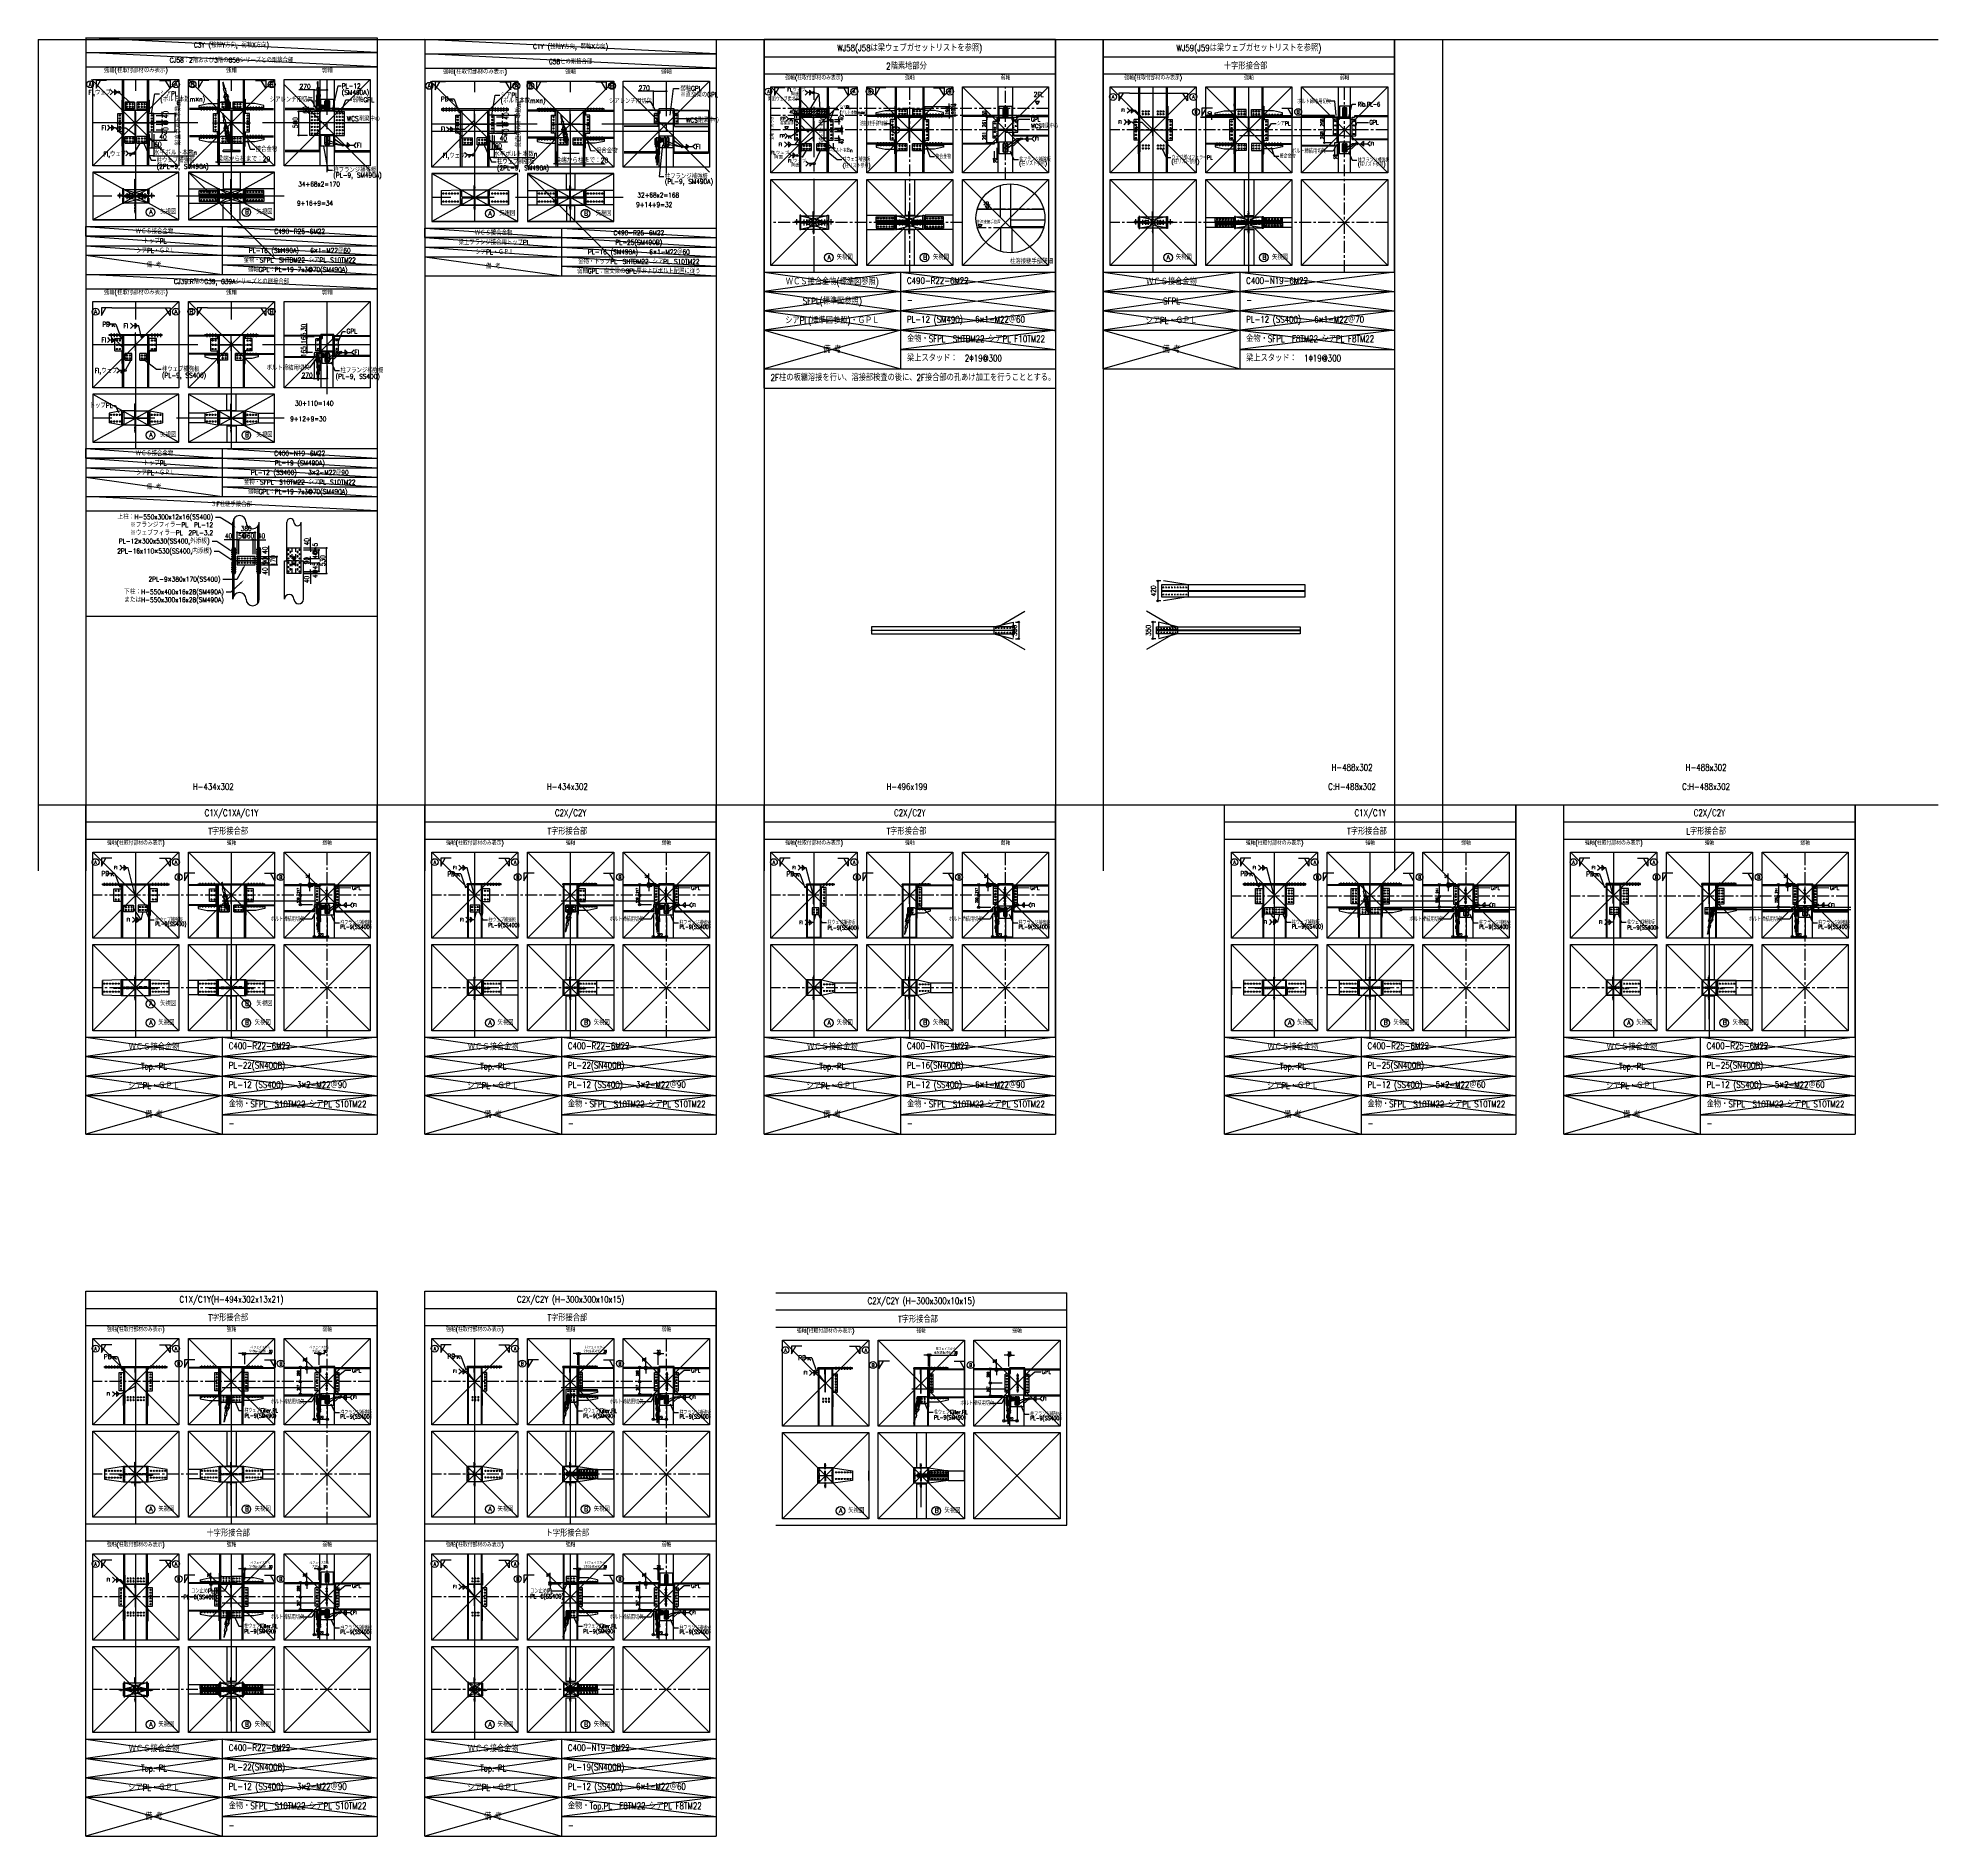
# Model space of a CAD drawing. Extents: x -668440 to 810000, y -1678500 to 210463.
# Drawn here: x -668440 to -271443, y -1090693 to -714953 of the extents above; entities that cross this region are included whole.
import ezdxf
from ezdxf import colors
from ezdxf.entities.mleader import LeaderData, LeaderLine
from ezdxf.enums import TextEntityAlignment as Align
from ezdxf.math import Vec2, Vec3

# ---------------------------------------------------------------- set-up
doc = ezdxf.new("R2010")
doc.units = 0
doc.header["$MEASUREMENT"] = 0
for name, pattern in [('CENTER', [2, 1.25, -0.25, 0.25, -0.25]), ('DASHED', [0.75, 0.5, -0.25]), ('DASHED1', [2.5, 1.25, -1.25]), ('DOT', [1.6, 0.4, -0.8, 0.4]), ('HASEN_S', [2, 1.5, -0.5])]:
    doc.linetypes.add(name, pattern=pattern)
doc.layers.get('0').update_dxf_attribs({"color": 3, "linetype": 'CONTINUOUS'})
doc.layers.get('Defpoints').update_dxf_attribs({"color": 251, "linetype": 'CONTINUOUS'})
doc.layers.add('00_ADDL', color=253, linetype='CONTINUOUS', plot=False)
for name, color, linetype in [('00_荒木修正', 4, 'CONTINUOUS'), ('00_詳細', 7, 'CONTINUOUS'), ('010', 7, 'CONTINUOUS'), ('098', 7, 'CONTINUOUS'), ('100', 5, 'CENTER'), ('105', 7, 'CONTINUOUS'), ('_1-1_L-CL', 3, 'CONTINUOUS'), ('_1-3_L-CS', 1, 'CONTINUOUS'), ('_1-B_TXT1', 3, 'CONTINUOUS'), ('_1-C_INP1', 3, 'CONTINUOUS'), ('_4-7_CS-H', 4, 'HASEN_S'), ('_5-6_GS-M', 6, 'CONTINUOUS'), ('_5-7_GS-H', 4, 'HASEN_S'), ('_B-2_PL-M', 3, 'CONTINUOUS'), ('_B-3_PL-H', 4, 'HASEN_S'), ('_B-6_BN-M', 3, 'CONTINUOUS'), ('BEAM_H-434x299x10x15x13', 7, 'CONTINUOUS'), ('BEAM_H-482x300x11x15x13', 7, 'CONTINUOUS'), ('BEAM_H-496x199x9x14x13', 7, 'CONTINUOUS'), ('BEAM_H-596x199x10x15x13', 7, 'CONTINUOUS'), ('BEAM_H-700x200x9x16x13', 7, 'CONTINUOUS'), ('BOLT', 4, 'CONTINUOUS'), ('C400-N16-4M22_d', 7, 'CONTINUOUS'), ('C400-N19-6M22_d', 7, 'CONTINUOUS'), ('C400-N19-6M22_u', 7, 'CONTINUOUS'), ('C400-R22-6M22_d', 7, 'CONTINUOUS'), ('C400-R25-6M22_d', 7, 'CONTINUOUS'), ('cfhole_d', 7, 'CONTINUOUS'), ('cfhole_u', 7, 'CONTINUOUS'), ('cfr_d', 7, 'CONTINUOUS'), ('cfr_u', 7, 'CONTINUOUS'), ('CG400-9-3-3-M22@85-H-0x0x0x0x0(0.0)', 7, 'CONTINUOUS'), ('chole', 7, 'CONTINUOUS'), ('COL_H-300x300x10x15x13', 7, 'CONTINUOUS'), ('COL_H-300x305x15x15x13', 7, 'CONTINUOUS'), ('COL_H-482x300x11x15x13', 7, 'CONTINUOUS'), ('COL_H-494x302x13x21x13', 7, 'CONTINUOUS'), ('COL_H-594x302x14x23x13', 7, 'CONTINUOUS'), ('ctp400-40-60-60-0-0-M22', 7, 'CONTINUOUS'), ('cwr_d', 7, 'CONTINUOUS'), ('cwr_u', 7, 'CONTINUOUS'), ('SH400-12-3-3-M22@90(0.0)', 7, 'CONTINUOUS'), ('SH400-12-5-5-M22@60(0.0)', 7, 'CONTINUOUS'), ('SH400-12-6-0-M22@60(0.0)', 7, 'CONTINUOUS'), ('SP400-40-60-60-0-0-M22-200-K4-320-325-0-137-TYPE1', 7, 'CONTINUOUS'), ('SP400-40-60-60-0-0-M22-200-K6-320-320-0-164-TYPE1', 7, 'CONTINUOUS'), ('SP400-40-60-60-0-0-M22-200-K6-320-320-10-138-TYPE1', 7, 'CONTINUOUS'), ('SP400-40-60-60-0-0-M22-200-K6-514-322-10-141-TYPE2', 7, 'CONTINUOUS'), ('SP400-40-60-60-0-0-M22-200-K6-614-322-0-168-TYPE2', 7, 'CONTINUOUS'), ('SP400-40-60-60-0-0-M22-300-K6-320-320-10-164-TYPE1', 7, 'CONTINUOUS'), ('SP400-40-60-60-0-0-M22-300-K6-502-320-10-165-TYPE2', 7, 'CONTINUOUS'), ('standard', 4, 'CENTER'), ('standard2', 2, 'CONTINUOUS'), ('Sプレート', 1, 'CONTINUOUS'), ('Sプレート文字', 1, 'CONTINUOUS'), ('Sボルト', 2, 'CONTINUOUS'), ('S大梁', 4, 'CONTINUOUS'), ('S柱', 4, 'CONTINUOUS'), ('S柱文字', 4, 'CONTINUOUS'), ('S金物', 6, 'CONTINUOUS'), ('修正2022年4月20日', 2, 'CONTINUOUS'), ('寸法', 3, 'CONTINUOUS'), ('注記', 3, 'CONTINUOUS'), ('詳細', 7, 'CONTINUOUS'), ('通り芯', 3, 'CENTER')]:
    doc.layers.add(name, color=color, linetype=linetype)
doc.styles.add('DRACAD', font='txt', dxfattribs={"width": 0.85, "bigfont": 'extfont2'})
doc.styles.add('S000', font='simplex.shx', dxfattribs={"width": 0.7, "bigfont": 'extfont2.shx'})
doc.styles.add('S020', font='simplex.shx', dxfattribs={"width": 0.8, "height": 100, "bigfont": 'extfont2.shx'})
doc.styles.add('S030', font='simplex.shx', dxfattribs={"width": 0.8, "bigfont": 'extfont2.shx'})
doc.styles.get("Standard").update_dxf_attribs({"font": 'Osaka.ttc'})
doc.styles.add('STYLE01', font='txt', dxfattribs={"width": 0.85, "bigfont": 'extfont2'})
doc.dimstyles.new('ISO-25', dxfattribs={"dimtxt": 2.5, "dimasz": 2.5, "dimexe": 1.25, "dimexo": 0.625, "dimtad": 1, "dimdec": 4, "dimdsep": 46, "dimtxsty": 'Standard', "dimcen": 2.5, "dimadec": 0, "dimazin": 0, "dimtfac": 1, "dimtdec": 4, "dimtmove": 0, "dimatfit": 3, "dimfxl": 1, "dimtolj": 1, "dimtzin": 0, "dimarcsym": 0})
doc.dimstyles.new('MYDIM', dxfattribs={"dimtxt": 120, "dimasz": 20, "dimexe": 1.25, "dimexo": 50, "dimgap": 50, "dimtad": 1, "dimdec": 4, "dimdsep": 46, "dimtxsty": 'DRACAD', "dimblk": 'ORIGIN', "dimcen": 2.5, "dimadec": 0, "dimazin": 0, "dimtfac": 1, "dimtdec": 4, "dimtmove": 0, "dimatfit": 3, "dimfxl": 1, "dimtolj": 1, "dimtzin": 0, "dimarcsym": 0})
doc.dimstyles.new('S300', dxfattribs={"dimscale": 300, "dimtxt": 2.5, "dimasz": 1, "dimexe": 0, "dimexo": 1, "dimgap": 0.5, "dimtad": 1, "dimdec": 0, "dimzin": 0, "dimdsep": 46, "dimtxsty": 'S000', "dimblk": 'ORIGIN', "dimcen": 1, "dimclrd": 256, "dimclre": 256, "dimclrt": 6, "dimadec": 0, "dimazin": 0, "dimtfac": 1, "dimtdec": 0, "dimtix": 1, "dimtmove": 2, "dimatfit": 3, "dimldrblk": 'OPEN30', "dimfxl": 1, "dimtolj": 1, "dimtzin": 0, "dimlwd": -1, "dimlwe": -1, "dimarcsym": 0})

# ---------------------------------------------------------------- blocks, each defined once
blk = doc.blocks.new('_ORIGIN')
at = {"color": 0, "linetype": 'ByBlock', "lineweight": -2}
blk.add_line((0, 0), (-1, 0), dxfattribs=at)
blk.add_circle((0, 0), 0.5, dxfattribs=at)
blk = doc.blocks.new('*D8027')
at = {"color": 0, "lineweight": -2}
for p, q in [((-224335, -377891), (-224203, -377891)), ((-224205, -377871), (-224205, -377851)), ((-224205, -377891), (-224205, -377951)), ((-224335, -377951), (-224203, -377951)), ((-224205, -377971), (-224205, -377991))]:
    blk.add_line(p, q, dxfattribs=at)
at = {"layer": 'Defpoints', "color": 0}
for p in [(-224385, -377891), (-224385, -377951), (-224205, -377951)]:
    blk.add_point(p, dxfattribs=at)
at = {"color": 0, "lineweight": -2, "xscale": 20, "yscale": 20, "zscale": 20}
for p, rotation in [((-224205, -377891), 270), ((-224205, -377951), 90)]:
    blk.add_blockref('_ORIGIN', p, dxfattribs=dict(at, rotation=rotation))
at = {"color": 0, "insert": (-224135, -377921), "char_height": 100, "attachment_point": 5, "rotation": 90, "style": 'DRACAD'}
blk.add_mtext('\\A1;@', dxfattribs=at)
blk = doc.blocks.new('*D8028')
at = {"color": 0, "lineweight": -2}
for p, q in [((-224335, -378071), (-224203, -378071)), ((-224335, -378111), (-224203, -378111)), ((-224205, -378051), (-224205, -378031)), ((-224205, -378111), (-224205, -378071)), ((-224205, -378131), (-224205, -378151))]:
    blk.add_line(p, q, dxfattribs=at)
at = {"layer": 'Defpoints', "color": 0}
for p in [(-224385, -378071), (-224385, -378111), (-224205, -378071)]:
    blk.add_point(p, dxfattribs=at)
at = {"color": 0, "lineweight": -2, "xscale": 20, "yscale": 20, "zscale": 20}
for p, rotation in [((-224205, -378071), 270), ((-224205, -378111), 90)]:
    blk.add_blockref('_ORIGIN', p, dxfattribs=dict(at, rotation=rotation))
at = {"color": 0, "insert": (-224135, -378091), "char_height": 100, "attachment_point": 5, "rotation": 90, "style": 'DRACAD'}
blk.add_mtext('\\A1;40', dxfattribs=at)
blk = doc.blocks.new('*D8029')
at = {"color": 0, "lineweight": -2}
for p, q in [((-224435, -377731), (-223943, -377731)), ((-223945, -377751), (-223945, -378091)), ((-224435, -378111), (-223943, -378111))]:
    blk.add_line(p, q, dxfattribs=at)
at = {"layer": 'Defpoints', "color": 0}
for p in [(-224485, -377731), (-224485, -378111), (-223945, -378111)]:
    blk.add_point(p, dxfattribs=at)
at = {"color": 0, "lineweight": -2, "xscale": 20, "yscale": 20, "zscale": 20}
for p, rotation in [((-223945, -377731), 90), ((-223945, -378111), 270)]:
    blk.add_blockref('_ORIGIN', p, dxfattribs=dict(at, rotation=rotation))
at = {"color": 0, "insert": (-223875, -377921), "char_height": 100, "attachment_point": 5, "rotation": 90, "style": 'DRACAD'}
blk.add_mtext('\\A1;鉛直ボルト本数m', dxfattribs=at)
blk = doc.blocks.new('*D8030')
at = {"color": 0, "lineweight": -2}
for p, q in [((-224485, -378221), (-224485, -378618)), ((-224385, -378161), (-224385, -378618)), ((-224405, -378617), (-224465, -378617)), ((-224385, -378617), (-223530, -378617))]:
    blk.add_line(p, q, dxfattribs=at)
at = {"layer": 'Defpoints', "color": 0}
for p in [(-224485, -378171), (-224385, -378111), (-224485, -378617)]:
    blk.add_point(p, dxfattribs=at)
at = {"color": 0, "lineweight": -2, "xscale": 20, "yscale": 20, "zscale": 20, "rotation": 180}
blk.add_blockref('_ORIGIN', (-224485, -378617), dxfattribs=at)
at = {"color": 0, "lineweight": -2, "xscale": 20, "yscale": 20, "zscale": 20}
blk.add_blockref('_ORIGIN', (-224385, -378617), dxfattribs=at)
at = {"color": 0, "insert": (-223933, -378547), "char_height": 100, "attachment_point": 5, "style": 'DRACAD'}
blk.add_mtext('\\A1;水平ボルト本数n', dxfattribs=at)
blk = doc.blocks.new('*D8031')
at = {"color": 0, "lineweight": -2}
for p, q in [((-221055, -377234), (-221375, -377234)), ((-221055, -377587), (-221055, -377232)), ((-221035, -377234), (-220805, -377234)), ((-220785, -377372), (-220785, -377232))]:
    blk.add_line(p, q, dxfattribs=at)
at = {"layer": 'Defpoints', "color": 0}
for p in [(-220785, -377234), (-220785, -377422), (-221055, -377637)]:
    blk.add_point(p, dxfattribs=at)
at = {"color": 0, "lineweight": -2, "xscale": 20, "yscale": 20, "zscale": 20, "rotation": 180}
blk.add_blockref('_ORIGIN', (-221055, -377234), dxfattribs=at)
at = {"color": 0, "lineweight": -2, "xscale": 20, "yscale": 20, "zscale": 20}
blk.add_blockref('_ORIGIN', (-220785, -377234), dxfattribs=at)
at = {"color": 0, "insert": (-221247, -377164), "char_height": 100, "attachment_point": 5, "style": 'DRACAD'}
blk.add_mtext('\\A1;270', dxfattribs=at)
blk = doc.blocks.new('tc02')
at = {"layer": '注記', "color": 4}
for p, q in [((-18656, 32781), (-18549, 32781)), ((-18602, 32824), (-18602, 32699))]:
    blk.add_line(p, q, dxfattribs=at)
at = {"layer": '注記', "color": 4, "linetype": 'Continuous'}
for p, q in [((-18646, 32576), (-18646, 32546)), ((-18631, 32578), (-18644, 32578)), ((-18643, 32672), (-18643, 32658)), ((-18627, 32674), (-18641, 32674)), ((-18608, 32656), (-18641, 32656)), ((-18641, 32653), (-18641, 32656)), ((-18639, 32788), (-18639, 32678)), ((-18608, 32651), (-18639, 32651)), ((-18638, 32651), (-18634, 32578)), ((-18602, 32558), (-18638, 32558)), ((-18638, 32558), (-18638, 32544)), ((-18637, 32765), (-18637, 32766)), ((-18637, 32766), (-18636, 32766)), ((-18636, 32765), (-18637, 32765)), ((-18637, 32676), (-18602, 32676)), ((-18637, 32676), (-18637, 32674)), ((-18636, 32766), (-18636, 32766)), ((-18636, 32766), (-18636, 32766)), ((-18636, 32766), (-18636, 32766)), ((-18636, 32766), (-18636, 32766)), ((-18636, 32766), (-18636, 32766)), ((-18636, 32766), (-18636, 32766)), ((-18636, 32766), (-18636, 32766)), ((-18636, 32766), (-18636, 32766)), ((-18636, 32766), (-18636, 32766)), ((-18636, 32766), (-18636, 32766)), ((-18636, 32766), (-18636, 32766)), ((-18636, 32766), (-18636, 32766)), ((-18636, 32766), (-18636, 32766)), ((-18636, 32766), (-18636, 32766)), ((-18636, 32766), (-18636, 32766)), ((-18636, 32766), (-18636, 32766)), ((-18636, 32766), (-18636, 32766)), ((-18636, 32766), (-18635, 32766)), ((-18635, 32765), (-18636, 32765)), ((-18636, 32765), (-18636, 32765)), ((-18636, 32765), (-18636, 32765)), ((-18636, 32765), (-18636, 32765)), ((-18636, 32765), (-18636, 32765)), ((-18636, 32765), (-18636, 32765)), ((-18636, 32765), (-18636, 32765)), ((-18636, 32765), (-18636, 32765)), ((-18636, 32765), (-18636, 32765)), ((-18636, 32765), (-18636, 32765)), ((-18636, 32765), (-18636, 32765)), ((-18636, 32765), (-18636, 32765)), ((-18636, 32765), (-18636, 32765)), ((-18636, 32765), (-18636, 32765)), ((-18636, 32765), (-18636, 32765)), ((-18636, 32765), (-18636, 32765)), ((-18636, 32765), (-18636, 32765)), ((-18636, 32765), (-18636, 32765)), ((-18635, 32769), (-18633, 32769)), ((-18635, 32768), (-18635, 32769)), ((-18635, 32767), (-18635, 32768)), ((-18635, 32768), (-18635, 32768)), ((-18635, 32768), (-18635, 32768)), ((-18635, 32768), (-18635, 32768)), ((-18635, 32766), (-18635, 32767)), ((-18635, 32767), (-18635, 32767)), ((-18635, 32767), (-18635, 32767)), ((-18635, 32767), (-18635, 32767)), ((-18635, 32767), (-18635, 32767)), ((-18635, 32767), (-18635, 32767)), ((-18635, 32767), (-18635, 32767)), ((-18635, 32767), (-18635, 32767)), ((-18635, 32767), (-18635, 32767)), ((-18635, 32767), (-18635, 32767)), ((-18635, 32767), (-18635, 32767)), ((-18635, 32767), (-18635, 32767)), ((-18635, 32767), (-18635, 32767)), ((-18635, 32767), (-18635, 32767)), ((-18635, 32767), (-18635, 32767)), ((-18635, 32767), (-18635, 32767)), ((-18635, 32767), (-18635, 32767)), ((-18635, 32767), (-18635, 32767)), ((-18635, 32767), (-18635, 32767)), ((-18635, 32767), (-18635, 32767)), ((-18635, 32767), (-18635, 32767)), ((-18635, 32767), (-18635, 32767)), ((-18635, 32767), (-18635, 32767)), ((-18635, 32767), (-18635, 32767)), ((-18635, 32767), (-18635, 32767)), ((-18635, 32767), (-18635, 32767)), ((-18635, 32767), (-18635, 32767)), ((-18635, 32767), (-18635, 32767)), ((-18635, 32767), (-18635, 32767)), ((-18635, 32767), (-18635, 32767)), ((-18635, 32767), (-18635, 32767)), ((-18635, 32767), (-18635, 32767)), ((-18635, 32767), (-18635, 32767)), ((-18635, 32767), (-18635, 32767)), ((-18635, 32767), (-18635, 32767)), ((-18635, 32767), (-18635, 32767)), ((-18635, 32767), (-18635, 32767)), ((-18635, 32767), (-18635, 32767)), ((-18635, 32767), (-18635, 32767)), ((-18635, 32767), (-18635, 32767)), ((-18635, 32767), (-18635, 32767)), ((-18635, 32767), (-18635, 32767)), ((-18635, 32764), (-18635, 32765)), ((-18635, 32765), (-18635, 32765)), ((-18635, 32765), (-18635, 32765)), ((-18635, 32765), (-18635, 32765)), ((-18635, 32765), (-18635, 32765)), ((-18635, 32765), (-18635, 32765)), ((-18635, 32765), (-18635, 32765)), ((-18635, 32765), (-18635, 32765)), ((-18635, 32765), (-18635, 32765)), ((-18635, 32765), (-18635, 32765)), ((-18635, 32765), (-18635, 32765)), ((-18635, 32765), (-18635, 32765)), ((-18635, 32765), (-18635, 32765)), ((-18635, 32765), (-18635, 32765)), ((-18635, 32765), (-18635, 32765)), ((-18635, 32762), (-18635, 32764)), ((-18635, 32764), (-18635, 32764)), ((-18635, 32764), (-18635, 32764)), ((-18635, 32764), (-18635, 32764)), ((-18635, 32764), (-18635, 32764)), ((-18635, 32764), (-18635, 32764)), ((-18635, 32764), (-18635, 32764)), ((-18635, 32764), (-18635, 32764)), ((-18635, 32764), (-18635, 32764)), ((-18635, 32764), (-18635, 32764)), ((-18635, 32764), (-18635, 32764)), ((-18635, 32764), (-18635, 32764)), ((-18635, 32764), (-18635, 32764)), ((-18635, 32764), (-18635, 32764)), ((-18635, 32764), (-18635, 32764)), ((-18635, 32764), (-18635, 32764)), ((-18635, 32764), (-18635, 32764)), ((-18635, 32764), (-18635, 32764)), ((-18635, 32764), (-18635, 32764)), ((-18635, 32764), (-18635, 32764)), ((-18635, 32764), (-18635, 32764)), ((-18635, 32764), (-18635, 32764)), ((-18635, 32764), (-18635, 32764)), ((-18635, 32764), (-18635, 32764)), ((-18635, 32764), (-18635, 32764)), ((-18635, 32764), (-18635, 32764)), ((-18635, 32764), (-18635, 32764)), ((-18635, 32764), (-18635, 32764)), ((-18635, 32764), (-18635, 32764)), ((-18635, 32764), (-18635, 32764)), ((-18635, 32764), (-18635, 32764)), ((-18635, 32764), (-18635, 32764)), ((-18633, 32762), (-18635, 32762)), ((-18633, 32769), (-18633, 32768)), ((-18633, 32768), (-18633, 32768)), ((-18633, 32768), (-18633, 32768)), ((-18633, 32768), (-18633, 32768)), ((-18633, 32768), (-18633, 32767)), ((-18633, 32767), (-18633, 32767)), ((-18633, 32767), (-18633, 32767)), ((-18633, 32767), (-18633, 32767)), ((-18633, 32767), (-18633, 32767)), ((-18633, 32767), (-18633, 32767)), ((-18633, 32767), (-18633, 32767)), ((-18633, 32767), (-18633, 32767)), ((-18633, 32767), (-18633, 32767)), ((-18633, 32767), (-18633, 32767)), ((-18633, 32767), (-18633, 32767)), ((-18633, 32767), (-18633, 32767)), ((-18633, 32767), (-18633, 32767)), ((-18633, 32767), (-18633, 32767)), ((-18633, 32767), (-18633, 32767)), ((-18633, 32767), (-18633, 32767)), ((-18633, 32767), (-18633, 32767)), ((-18633, 32767), (-18633, 32767)), ((-18633, 32767), (-18633, 32767)), ((-18633, 32767), (-18633, 32767)), ((-18633, 32767), (-18633, 32767)), ((-18633, 32767), (-18633, 32767)), ((-18633, 32767), (-18633, 32767)), ((-18633, 32767), (-18633, 32767)), ((-18633, 32767), (-18633, 32767)), ((-18633, 32767), (-18633, 32767)), ((-18633, 32767), (-18633, 32767)), ((-18633, 32767), (-18633, 32767)), ((-18633, 32767), (-18633, 32767)), ((-18633, 32767), (-18633, 32767)), ((-18633, 32767), (-18633, 32767)), ((-18633, 32767), (-18633, 32767)), ((-18633, 32767), (-18633, 32767)), ((-18633, 32767), (-18633, 32767)), ((-18633, 32767), (-18633, 32767)), ((-18633, 32767), (-18633, 32767)), ((-18633, 32767), (-18633, 32767)), ((-18633, 32767), (-18633, 32767)), ((-18633, 32767), (-18633, 32767)), ((-18633, 32767), (-18633, 32767)), ((-18633, 32767), (-18633, 32767)), ((-18633, 32767), (-18633, 32767)), ((-18633, 32767), (-18633, 32766)), ((-18633, 32766), (-18633, 32766)), ((-18633, 32766), (-18633, 32766)), ((-18633, 32766), (-18632, 32766)), ((-18632, 32765), (-18633, 32765)), ((-18633, 32765), (-18633, 32765)), ((-18633, 32765), (-18633, 32765)), ((-18633, 32765), (-18633, 32765)), ((-18633, 32765), (-18633, 32765)), ((-18633, 32765), (-18633, 32765)), ((-18633, 32765), (-18633, 32765)), ((-18633, 32765), (-18633, 32765)), ((-18633, 32765), (-18633, 32765)), ((-18633, 32765), (-18633, 32765)), ((-18633, 32765), (-18633, 32765)), ((-18633, 32765), (-18633, 32765)), ((-18633, 32765), (-18633, 32765)), ((-18633, 32765), (-18633, 32765)), ((-18633, 32765), (-18633, 32765)), ((-18633, 32765), (-18633, 32765)), ((-18633, 32765), (-18633, 32765)), ((-18633, 32765), (-18633, 32764)), ((-18633, 32764), (-18633, 32764)), ((-18633, 32764), (-18633, 32764)), ((-18633, 32764), (-18633, 32764)), ((-18633, 32764), (-18633, 32764)), ((-18633, 32764), (-18633, 32764)), ((-18633, 32764), (-18633, 32764)), ((-18633, 32764), (-18633, 32764)), ((-18633, 32764), (-18633, 32764)), ((-18633, 32764), (-18633, 32764)), ((-18633, 32764), (-18633, 32764)), ((-18633, 32764), (-18633, 32764)), ((-18633, 32764), (-18633, 32764)), ((-18633, 32764), (-18633, 32764)), ((-18633, 32764), (-18633, 32764)), ((-18633, 32764), (-18633, 32764)), ((-18633, 32764), (-18633, 32764)), ((-18633, 32764), (-18633, 32764)), ((-18633, 32764), (-18633, 32764)), ((-18633, 32764), (-18633, 32764)), ((-18633, 32764), (-18633, 32764)), ((-18633, 32764), (-18633, 32764)), ((-18633, 32764), (-18633, 32764)), ((-18633, 32764), (-18633, 32764)), ((-18633, 32764), (-18633, 32764)), ((-18633, 32764), (-18633, 32764)), ((-18633, 32764), (-18633, 32764)), ((-18633, 32764), (-18633, 32764)), ((-18633, 32764), (-18633, 32764)), ((-18633, 32764), (-18633, 32764)), ((-18633, 32764), (-18633, 32764)), ((-18633, 32764), (-18633, 32764)), ((-18633, 32764), (-18633, 32762)), ((-18632, 32766), (-18632, 32766)), ((-18632, 32766), (-18632, 32766)), ((-18632, 32766), (-18632, 32766)), ((-18632, 32766), (-18632, 32766)), ((-18632, 32766), (-18632, 32766)), ((-18632, 32766), (-18632, 32766)), ((-18632, 32766), (-18632, 32766)), ((-18632, 32766), (-18632, 32766)), ((-18632, 32766), (-18632, 32766)), ((-18632, 32766), (-18632, 32766)), ((-18632, 32766), (-18632, 32766)), ((-18632, 32766), (-18632, 32766)), ((-18632, 32766), (-18632, 32766)), ((-18632, 32766), (-18632, 32766)), ((-18632, 32766), (-18632, 32766)), ((-18632, 32766), (-18631, 32766)), ((-18631, 32765), (-18632, 32765)), ((-18632, 32765), (-18632, 32765)), ((-18632, 32765), (-18632, 32765)), ((-18632, 32765), (-18632, 32765)), ((-18632, 32765), (-18632, 32765)), ((-18632, 32765), (-18632, 32765)), ((-18632, 32765), (-18632, 32765)), ((-18632, 32765), (-18632, 32765)), ((-18632, 32765), (-18632, 32765)), ((-18632, 32765), (-18632, 32765)), ((-18632, 32765), (-18632, 32765)), ((-18632, 32765), (-18632, 32765)), ((-18632, 32765), (-18632, 32765)), ((-18632, 32765), (-18632, 32765)), ((-18632, 32765), (-18632, 32765)), ((-18632, 32765), (-18632, 32765)), ((-18631, 32766), (-18631, 32765)), ((-18631, 32578), (-18628, 32558)), ((-18628, 32796), (-18628, 32797)), ((-18628, 32797), (-18626, 32797)), ((-18626, 32796), (-18628, 32796)), ((-18627, 32766), (-18627, 32676)), ((-18627, 32676), (-18627, 32656)), ((-18608, 32672), (-18627, 32672)), ((-18626, 32797), (-18626, 32798)), ((-18626, 32798), (-18626, 32798)), ((-18626, 32798), (-18626, 32798)), ((-18626, 32798), (-18626, 32798)), ((-18626, 32798), (-18626, 32798)), ((-18626, 32798), (-18626, 32798)), ((-18626, 32798), (-18626, 32798)), ((-18626, 32798), (-18626, 32798)), ((-18626, 32798), (-18626, 32798)), ((-18626, 32798), (-18626, 32798)), ((-18626, 32798), (-18626, 32798)), ((-18626, 32798), (-18626, 32798)), ((-18626, 32798), (-18626, 32798)), ((-18626, 32798), (-18626, 32798)), ((-18626, 32798), (-18626, 32798)), ((-18626, 32798), (-18626, 32798)), ((-18626, 32798), (-18626, 32798)), ((-18626, 32798), (-18625, 32798)), ((-18626, 32797), (-18626, 32797)), ((-18626, 32797), (-18626, 32797)), ((-18626, 32797), (-18626, 32797)), ((-18626, 32797), (-18626, 32797)), ((-18626, 32797), (-18626, 32797)), ((-18626, 32797), (-18626, 32797)), ((-18626, 32797), (-18626, 32797)), ((-18626, 32797), (-18626, 32797)), ((-18626, 32797), (-18626, 32797)), ((-18626, 32797), (-18626, 32797)), ((-18626, 32797), (-18626, 32797)), ((-18626, 32797), (-18626, 32797)), ((-18626, 32797), (-18626, 32797)), ((-18626, 32797), (-18626, 32797)), ((-18626, 32797), (-18626, 32797)), ((-18626, 32797), (-18626, 32797)), ((-18626, 32797), (-18626, 32797)), ((-18626, 32797), (-18626, 32797)), ((-18626, 32795), (-18626, 32796)), ((-18626, 32796), (-18626, 32796)), ((-18626, 32796), (-18626, 32796)), ((-18626, 32796), (-18626, 32796)), ((-18626, 32796), (-18626, 32796)), ((-18626, 32796), (-18626, 32796)), ((-18626, 32796), (-18626, 32796)), ((-18626, 32796), (-18626, 32796)), ((-18626, 32796), (-18626, 32796)), ((-18626, 32796), (-18626, 32796)), ((-18626, 32796), (-18626, 32796)), ((-18626, 32796), (-18626, 32796)), ((-18626, 32796), (-18626, 32796)), ((-18626, 32796), (-18626, 32796)), ((-18626, 32796), (-18626, 32796)), ((-18626, 32796), (-18626, 32796)), ((-18626, 32796), (-18626, 32796)), ((-18626, 32796), (-18626, 32796)), ((-18626, 32796), (-18626, 32796)), ((-18626, 32796), (-18626, 32796)), ((-18626, 32796), (-18626, 32796)), ((-18626, 32796), (-18626, 32796)), ((-18626, 32796), (-18626, 32796)), ((-18626, 32796), (-18626, 32796)), ((-18626, 32796), (-18626, 32796)), ((-18626, 32796), (-18626, 32796)), ((-18626, 32796), (-18626, 32796)), ((-18626, 32796), (-18626, 32796)), ((-18626, 32796), (-18626, 32796)), ((-18626, 32796), (-18626, 32796)), ((-18626, 32796), (-18626, 32796)), ((-18626, 32796), (-18626, 32796)), ((-18626, 32796), (-18626, 32796)), ((-18625, 32795), (-18626, 32795)), ((-18626, 32795), (-18626, 32795)), ((-18626, 32795), (-18626, 32795)), ((-18625, 32800), (-18624, 32800)), ((-18625, 32799), (-18625, 32800)), ((-18625, 32798), (-18625, 32799)), ((-18625, 32799), (-18625, 32799)), ((-18625, 32799), (-18625, 32799)), ((-18625, 32799), (-18625, 32799)), ((-18625, 32798), (-18625, 32798)), ((-18625, 32798), (-18625, 32798)), ((-18625, 32798), (-18625, 32798)), ((-18625, 32798), (-18625, 32798)), ((-18625, 32798), (-18625, 32798)), ((-18625, 32798), (-18625, 32798)), ((-18625, 32798), (-18625, 32798)), ((-18625, 32798), (-18625, 32798)), ((-18625, 32798), (-18625, 32798)), ((-18625, 32798), (-18625, 32798)), ((-18625, 32798), (-18625, 32798)), ((-18625, 32798), (-18625, 32798)), ((-18625, 32798), (-18625, 32798)), ((-18625, 32798), (-18625, 32798)), ((-18625, 32798), (-18625, 32798)), ((-18625, 32798), (-18625, 32798)), ((-18625, 32798), (-18625, 32798)), ((-18625, 32798), (-18625, 32798)), ((-18625, 32798), (-18625, 32798)), ((-18625, 32798), (-18625, 32798)), ((-18625, 32798), (-18625, 32798)), ((-18625, 32798), (-18625, 32798)), ((-18625, 32798), (-18625, 32798)), ((-18625, 32798), (-18625, 32798)), ((-18625, 32793), (-18625, 32795)), ((-18625, 32795), (-18625, 32795)), ((-18625, 32795), (-18625, 32795)), ((-18625, 32795), (-18625, 32795)), ((-18625, 32795), (-18625, 32795)), ((-18625, 32795), (-18625, 32795)), ((-18625, 32795), (-18625, 32795)), ((-18625, 32795), (-18625, 32795)), ((-18625, 32795), (-18625, 32795)), ((-18625, 32795), (-18625, 32795)), ((-18625, 32795), (-18625, 32795)), ((-18625, 32795), (-18625, 32795)), ((-18625, 32795), (-18625, 32795)), ((-18625, 32795), (-18625, 32795)), ((-18625, 32795), (-18625, 32795)), ((-18625, 32795), (-18625, 32795)), ((-18625, 32795), (-18625, 32795)), ((-18625, 32795), (-18625, 32795)), ((-18625, 32795), (-18625, 32795)), ((-18625, 32795), (-18625, 32795)), ((-18625, 32795), (-18625, 32795)), ((-18625, 32795), (-18625, 32795)), ((-18625, 32795), (-18625, 32795)), ((-18625, 32795), (-18625, 32795)), ((-18625, 32795), (-18625, 32795)), ((-18625, 32795), (-18625, 32795)), ((-18625, 32795), (-18625, 32795)), ((-18625, 32795), (-18625, 32795)), ((-18625, 32795), (-18625, 32795)), ((-18624, 32793), (-18625, 32793)), ((-18625, 32756), (-18625, 32757)), ((-18625, 32757), (-18623, 32757)), ((-18623, 32756), (-18625, 32756)), ((-18624, 32800), (-18624, 32799)), ((-18624, 32799), (-18624, 32799)), ((-18624, 32799), (-18624, 32799)), ((-18624, 32799), (-18624, 32799)), ((-18624, 32799), (-18624, 32798)), ((-18624, 32798), (-18624, 32798)), ((-18624, 32798), (-18624, 32798)), ((-18624, 32798), (-18624, 32798)), ((-18624, 32798), (-18624, 32798)), ((-18624, 32798), (-18624, 32798)), ((-18624, 32798), (-18624, 32798)), ((-18624, 32798), (-18624, 32798)), ((-18624, 32798), (-18624, 32798)), ((-18624, 32798), (-18624, 32798)), ((-18624, 32798), (-18624, 32798)), ((-18624, 32798), (-18624, 32798)), ((-18624, 32798), (-18624, 32798)), ((-18624, 32798), (-18624, 32798)), ((-18624, 32798), (-18624, 32798)), ((-18624, 32798), (-18624, 32798)), ((-18624, 32798), (-18624, 32798)), ((-18624, 32798), (-18624, 32798)), ((-18624, 32798), (-18624, 32798)), ((-18624, 32798), (-18624, 32798)), ((-18624, 32798), (-18623, 32798)), ((-18623, 32795), (-18624, 32795)), ((-18624, 32795), (-18624, 32795)), ((-18624, 32795), (-18624, 32795)), ((-18624, 32795), (-18624, 32795)), ((-18624, 32795), (-18624, 32795)), ((-18624, 32795), (-18624, 32795)), ((-18624, 32795), (-18624, 32795)), ((-18624, 32795), (-18624, 32795)), ((-18624, 32795), (-18624, 32795)), ((-18624, 32795), (-18624, 32795)), ((-18624, 32795), (-18624, 32795)), ((-18624, 32795), (-18624, 32795)), ((-18624, 32795), (-18624, 32795)), ((-18624, 32795), (-18624, 32795)), ((-18624, 32795), (-18624, 32795)), ((-18624, 32795), (-18624, 32795)), ((-18624, 32795), (-18624, 32795)), ((-18624, 32795), (-18624, 32795)), ((-18624, 32795), (-18624, 32795)), ((-18624, 32795), (-18624, 32795)), ((-18624, 32795), (-18624, 32795)), ((-18624, 32795), (-18624, 32795)), ((-18624, 32795), (-18624, 32795)), ((-18624, 32795), (-18624, 32795)), ((-18624, 32795), (-18624, 32793)), ((-18624, 32718), (-18624, 32719)), ((-18624, 32719), (-18622, 32719)), ((-18622, 32718), (-18624, 32718)), ((-18623, 32798), (-18623, 32798)), ((-18623, 32798), (-18623, 32798)), ((-18623, 32798), (-18623, 32798)), ((-18623, 32798), (-18623, 32798)), ((-18623, 32798), (-18623, 32798)), ((-18623, 32798), (-18623, 32798)), ((-18623, 32798), (-18623, 32798)), ((-18623, 32798), (-18623, 32798)), ((-18623, 32798), (-18623, 32798)), ((-18623, 32798), (-18623, 32798)), ((-18623, 32798), (-18623, 32798)), ((-18623, 32798), (-18623, 32798)), ((-18623, 32798), (-18623, 32798)), ((-18623, 32798), (-18623, 32798)), ((-18623, 32798), (-18623, 32798)), ((-18623, 32798), (-18623, 32798)), ((-18623, 32798), (-18623, 32798)), ((-18623, 32798), (-18623, 32798)), ((-18623, 32798), (-18623, 32798)), ((-18623, 32798), (-18623, 32798)), ((-18623, 32798), (-18623, 32798)), ((-18623, 32798), (-18623, 32797)), ((-18623, 32797), (-18623, 32797)), ((-18623, 32797), (-18623, 32797)), ((-18623, 32797), (-18623, 32797)), ((-18623, 32797), (-18623, 32797)), ((-18623, 32797), (-18623, 32797)), ((-18623, 32797), (-18623, 32797)), ((-18623, 32797), (-18623, 32797)), ((-18623, 32797), (-18623, 32797)), ((-18623, 32797), (-18623, 32797)), ((-18623, 32797), (-18623, 32797)), ((-18623, 32797), (-18623, 32797)), ((-18623, 32797), (-18623, 32797)), ((-18623, 32797), (-18623, 32797)), ((-18623, 32797), (-18623, 32797)), ((-18623, 32797), (-18623, 32797)), ((-18623, 32797), (-18623, 32797)), ((-18623, 32797), (-18622, 32797)), ((-18622, 32796), (-18623, 32796)), ((-18623, 32796), (-18623, 32796)), ((-18623, 32796), (-18623, 32796)), ((-18623, 32796), (-18623, 32796)), ((-18623, 32796), (-18623, 32796)), ((-18623, 32796), (-18623, 32796)), ((-18623, 32796), (-18623, 32796)), ((-18623, 32796), (-18623, 32796)), ((-18623, 32796), (-18623, 32796)), ((-18623, 32796), (-18623, 32796)), ((-18623, 32796), (-18623, 32796)), ((-18623, 32796), (-18623, 32796)), ((-18623, 32796), (-18623, 32796)), ((-18623, 32796), (-18623, 32796)), ((-18623, 32796), (-18623, 32796)), ((-18623, 32796), (-18623, 32796)), ((-18623, 32796), (-18623, 32796)), ((-18623, 32796), (-18623, 32796)), ((-18623, 32796), (-18623, 32796)), ((-18623, 32796), (-18623, 32796)), ((-18623, 32796), (-18623, 32796)), ((-18623, 32796), (-18623, 32796)), ((-18623, 32796), (-18623, 32796)), ((-18623, 32796), (-18623, 32796)), ((-18623, 32796), (-18623, 32796)), ((-18623, 32796), (-18623, 32796)), ((-18623, 32796), (-18623, 32796)), ((-18623, 32796), (-18623, 32796)), ((-18623, 32796), (-18623, 32796)), ((-18623, 32796), (-18623, 32796)), ((-18623, 32796), (-18623, 32796)), ((-18623, 32796), (-18623, 32795)), ((-18623, 32795), (-18623, 32795)), ((-18623, 32795), (-18623, 32795)), ((-18623, 32795), (-18623, 32795)), ((-18623, 32795), (-18623, 32795)), ((-18623, 32795), (-18623, 32795)), ((-18623, 32795), (-18623, 32795)), ((-18623, 32795), (-18623, 32795)), ((-18610, 32770), (-18623, 32770)), ((-18623, 32757), (-18623, 32758)), ((-18623, 32758), (-18623, 32758)), ((-18623, 32758), (-18623, 32758)), ((-18623, 32758), (-18623, 32758)), ((-18623, 32758), (-18623, 32758)), ((-18623, 32758), (-18623, 32758)), ((-18623, 32758), (-18623, 32758)), ((-18623, 32758), (-18623, 32758)), ((-18623, 32758), (-18623, 32758)), ((-18623, 32758), (-18623, 32758)), ((-18623, 32758), (-18623, 32758)), ((-18623, 32758), (-18623, 32758)), ((-18623, 32758), (-18623, 32758)), ((-18623, 32758), (-18623, 32758)), ((-18623, 32758), (-18623, 32758)), ((-18623, 32758), (-18623, 32758)), ((-18623, 32758), (-18623, 32758)), ((-18623, 32758), (-18622, 32758)), ((-18623, 32757), (-18623, 32757)), ((-18623, 32757), (-18623, 32757)), ((-18623, 32757), (-18623, 32757)), ((-18623, 32757), (-18623, 32757)), ((-18623, 32757), (-18623, 32757)), ((-18623, 32757), (-18623, 32757)), ((-18623, 32757), (-18623, 32757)), ((-18623, 32757), (-18623, 32757)), ((-18623, 32757), (-18623, 32757)), ((-18623, 32757), (-18623, 32757)), ((-18623, 32757), (-18623, 32757)), ((-18623, 32757), (-18623, 32757)), ((-18623, 32757), (-18623, 32757)), ((-18623, 32757), (-18623, 32757)), ((-18623, 32757), (-18623, 32757)), ((-18623, 32757), (-18623, 32757)), ((-18623, 32757), (-18623, 32757)), ((-18623, 32757), (-18623, 32757)), ((-18623, 32755), (-18623, 32756)), ((-18623, 32756), (-18623, 32756)), ((-18623, 32756), (-18623, 32756)), ((-18623, 32756), (-18623, 32756)), ((-18623, 32756), (-18623, 32756)), ((-18623, 32756), (-18623, 32756)), ((-18623, 32756), (-18623, 32756)), ((-18623, 32756), (-18623, 32756)), ((-18623, 32756), (-18623, 32756)), ((-18623, 32756), (-18623, 32756)), ((-18623, 32756), (-18623, 32756)), ((-18623, 32756), (-18623, 32756)), ((-18623, 32756), (-18623, 32756)), ((-18623, 32756), (-18623, 32756)), ((-18623, 32756), (-18623, 32756)), ((-18623, 32756), (-18623, 32756)), ((-18623, 32756), (-18623, 32756)), ((-18623, 32756), (-18623, 32756)), ((-18623, 32756), (-18623, 32756)), ((-18623, 32756), (-18623, 32756)), ((-18623, 32756), (-18623, 32756)), ((-18623, 32756), (-18623, 32756)), ((-18623, 32756), (-18623, 32756)), ((-18623, 32756), (-18623, 32756)), ((-18623, 32756), (-18623, 32756)), ((-18623, 32756), (-18623, 32756)), ((-18623, 32756), (-18623, 32756)), ((-18623, 32756), (-18623, 32756)), ((-18623, 32756), (-18623, 32756)), ((-18623, 32756), (-18623, 32756)), ((-18623, 32756), (-18623, 32756)), ((-18623, 32756), (-18623, 32756)), ((-18623, 32756), (-18623, 32756)), ((-18622, 32755), (-18623, 32755)), ((-18623, 32755), (-18623, 32755)), ((-18623, 32755), (-18623, 32755)), ((-18622, 32797), (-18622, 32797)), ((-18622, 32797), (-18621, 32797)), ((-18621, 32796), (-18622, 32796)), ((-18622, 32796), (-18622, 32796)), ((-18622, 32760), (-18621, 32760)), ((-18622, 32759), (-18622, 32760)), ((-18622, 32758), (-18622, 32759)), ((-18622, 32759), (-18622, 32759)), ((-18622, 32759), (-18622, 32759)), ((-18622, 32759), (-18622, 32759)), ((-18622, 32758), (-18622, 32758)), ((-18622, 32758), (-18622, 32758)), ((-18622, 32758), (-18622, 32758)), ((-18622, 32758), (-18622, 32758)), ((-18622, 32758), (-18622, 32758)), ((-18622, 32758), (-18622, 32758)), ((-18622, 32758), (-18622, 32758)), ((-18622, 32758), (-18622, 32758)), ((-18622, 32758), (-18622, 32758)), ((-18622, 32758), (-18622, 32758)), ((-18622, 32758), (-18622, 32758)), ((-18622, 32758), (-18622, 32758)), ((-18622, 32758), (-18622, 32758)), ((-18622, 32758), (-18622, 32758)), ((-18622, 32758), (-18622, 32758)), ((-18622, 32758), (-18622, 32758)), ((-18622, 32758), (-18622, 32758)), ((-18622, 32758), (-18622, 32758)), ((-18622, 32758), (-18622, 32758)), ((-18622, 32758), (-18622, 32758)), ((-18622, 32758), (-18622, 32758)), ((-18622, 32758), (-18622, 32758)), ((-18622, 32758), (-18622, 32758)), ((-18622, 32758), (-18622, 32758)), ((-18622, 32753), (-18622, 32755)), ((-18622, 32755), (-18622, 32755)), ((-18622, 32755), (-18622, 32755)), ((-18622, 32755), (-18622, 32755)), ((-18622, 32755), (-18622, 32755)), ((-18622, 32755), (-18622, 32755)), ((-18622, 32755), (-18622, 32755)), ((-18622, 32755), (-18622, 32755)), ((-18622, 32755), (-18622, 32755)), ((-18622, 32755), (-18622, 32755)), ((-18622, 32755), (-18622, 32755)), ((-18622, 32755), (-18622, 32755)), ((-18622, 32755), (-18622, 32755)), ((-18622, 32755), (-18622, 32755)), ((-18622, 32755), (-18622, 32755)), ((-18622, 32755), (-18622, 32755)), ((-18622, 32755), (-18622, 32755)), ((-18622, 32755), (-18622, 32755)), ((-18622, 32755), (-18622, 32755)), ((-18622, 32755), (-18622, 32755)), ((-18622, 32755), (-18622, 32755)), ((-18622, 32755), (-18622, 32755)), ((-18622, 32755), (-18622, 32755)), ((-18622, 32755), (-18622, 32755)), ((-18622, 32755), (-18622, 32755)), ((-18622, 32755), (-18622, 32755)), ((-18622, 32755), (-18622, 32755)), ((-18622, 32755), (-18622, 32755)), ((-18622, 32755), (-18622, 32755)), ((-18621, 32753), (-18622, 32753)), ((-18622, 32719), (-18622, 32720)), ((-18622, 32720), (-18622, 32720)), ((-18622, 32720), (-18622, 32720)), ((-18622, 32720), (-18622, 32720)), ((-18622, 32720), (-18622, 32720)), ((-18622, 32720), (-18622, 32720)), ((-18622, 32720), (-18622, 32720)), ((-18622, 32720), (-18622, 32720)), ((-18622, 32720), (-18622, 32720)), ((-18622, 32720), (-18622, 32720)), ((-18622, 32720), (-18622, 32720)), ((-18622, 32720), (-18622, 32720)), ((-18622, 32720), (-18622, 32720)), ((-18622, 32720), (-18622, 32720)), ((-18622, 32720), (-18622, 32720)), ((-18622, 32720), (-18622, 32720)), ((-18622, 32720), (-18622, 32720)), ((-18622, 32720), (-18621, 32720)), ((-18622, 32719), (-18622, 32719)), ((-18622, 32719), (-18622, 32719)), ((-18622, 32719), (-18622, 32719)), ((-18622, 32719), (-18622, 32719)), ((-18622, 32719), (-18622, 32719)), ((-18622, 32719), (-18622, 32719)), ((-18622, 32719), (-18622, 32719)), ((-18622, 32719), (-18622, 32719)), ((-18622, 32719), (-18622, 32719)), ((-18622, 32719), (-18622, 32719)), ((-18622, 32719), (-18622, 32719)), ((-18622, 32719), (-18622, 32719)), ((-18622, 32719), (-18622, 32719)), ((-18622, 32719), (-18622, 32719)), ((-18622, 32719), (-18622, 32719)), ((-18622, 32719), (-18622, 32719)), ((-18622, 32719), (-18622, 32719)), ((-18622, 32719), (-18622, 32719)), ((-18622, 32717), (-18622, 32718)), ((-18622, 32718), (-18622, 32718)), ((-18622, 32718), (-18622, 32718)), ((-18622, 32718), (-18622, 32718)), ((-18622, 32718), (-18622, 32718)), ((-18622, 32718), (-18622, 32718)), ((-18622, 32718), (-18622, 32718)), ((-18622, 32718), (-18622, 32718)), ((-18622, 32718), (-18622, 32718)), ((-18622, 32718), (-18622, 32718)), ((-18622, 32718), (-18622, 32718)), ((-18622, 32718), (-18622, 32718)), ((-18622, 32718), (-18622, 32718)), ((-18622, 32718), (-18622, 32718)), ((-18622, 32718), (-18622, 32718)), ((-18622, 32718), (-18622, 32718)), ((-18622, 32718), (-18622, 32718)), ((-18622, 32718), (-18622, 32718)), ((-18622, 32718), (-18622, 32718)), ((-18622, 32718), (-18622, 32718)), ((-18622, 32718), (-18622, 32718)), ((-18622, 32718), (-18622, 32718)), ((-18622, 32718), (-18622, 32718)), ((-18622, 32718), (-18622, 32718)), ((-18622, 32718), (-18622, 32718)), ((-18622, 32718), (-18622, 32718)), ((-18622, 32718), (-18622, 32718)), ((-18622, 32718), (-18622, 32718)), ((-18622, 32718), (-18622, 32718)), ((-18622, 32718), (-18622, 32718)), ((-18622, 32718), (-18622, 32718)), ((-18622, 32718), (-18622, 32718)), ((-18622, 32718), (-18622, 32718)), ((-18621, 32717), (-18622, 32717)), ((-18622, 32717), (-18622, 32717)), ((-18622, 32717), (-18622, 32717)), ((-18621, 32797), (-18621, 32796)), ((-18621, 32760), (-18621, 32759)), ((-18621, 32759), (-18621, 32759)), ((-18621, 32759), (-18621, 32759)), ((-18621, 32759), (-18621, 32759)), ((-18621, 32759), (-18621, 32758)), ((-18621, 32758), (-18621, 32758)), ((-18621, 32758), (-18621, 32758)), ((-18621, 32758), (-18621, 32758)), ((-18621, 32758), (-18621, 32758)), ((-18621, 32758), (-18621, 32758)), ((-18621, 32758), (-18621, 32758)), ((-18621, 32758), (-18621, 32758)), ((-18621, 32758), (-18621, 32758)), ((-18621, 32758), (-18621, 32758)), ((-18621, 32758), (-18621, 32758)), ((-18621, 32758), (-18621, 32758)), ((-18621, 32758), (-18621, 32758)), ((-18621, 32758), (-18621, 32758)), ((-18621, 32758), (-18621, 32758)), ((-18621, 32758), (-18621, 32758)), ((-18621, 32758), (-18621, 32758)), ((-18621, 32758), (-18621, 32758)), ((-18621, 32758), (-18621, 32758)), ((-18621, 32758), (-18621, 32758)), ((-18621, 32758), (-18620, 32758)), ((-18620, 32755), (-18621, 32755)), ((-18621, 32755), (-18621, 32755)), ((-18621, 32755), (-18621, 32755)), ((-18621, 32755), (-18621, 32755)), ((-18621, 32755), (-18621, 32755)), ((-18621, 32755), (-18621, 32755)), ((-18621, 32755), (-18621, 32755)), ((-18621, 32755), (-18621, 32755)), ((-18621, 32755), (-18621, 32755)), ((-18621, 32755), (-18621, 32755)), ((-18621, 32755), (-18621, 32755)), ((-18621, 32755), (-18621, 32755)), ((-18621, 32755), (-18621, 32755)), ((-18621, 32755), (-18621, 32755)), ((-18621, 32755), (-18621, 32755)), ((-18621, 32755), (-18621, 32755)), ((-18621, 32755), (-18621, 32755)), ((-18621, 32755), (-18621, 32755)), ((-18621, 32755), (-18621, 32755)), ((-18621, 32755), (-18621, 32755)), ((-18621, 32755), (-18621, 32755)), ((-18621, 32755), (-18621, 32755)), ((-18621, 32755), (-18621, 32755)), ((-18621, 32755), (-18621, 32755)), ((-18621, 32755), (-18621, 32753)), ((-18621, 32722), (-18620, 32722)), ((-18621, 32721), (-18621, 32722)), ((-18621, 32720), (-18621, 32721)), ((-18621, 32721), (-18621, 32721)), ((-18621, 32721), (-18621, 32721)), ((-18621, 32721), (-18621, 32721)), ((-18621, 32720), (-18621, 32720)), ((-18621, 32720), (-18621, 32720)), ((-18621, 32720), (-18621, 32720)), ((-18621, 32720), (-18621, 32720)), ((-18621, 32720), (-18621, 32720)), ((-18621, 32720), (-18621, 32720)), ((-18621, 32720), (-18621, 32720)), ((-18621, 32720), (-18621, 32720)), ((-18621, 32720), (-18621, 32720)), ((-18621, 32720), (-18621, 32720)), ((-18621, 32720), (-18621, 32720)), ((-18621, 32720), (-18621, 32720)), ((-18621, 32720), (-18621, 32720)), ((-18621, 32720), (-18621, 32720)), ((-18621, 32720), (-18621, 32720)), ((-18621, 32720), (-18621, 32720)), ((-18621, 32720), (-18621, 32720)), ((-18621, 32720), (-18621, 32720)), ((-18621, 32720), (-18621, 32720)), ((-18621, 32720), (-18621, 32720)), ((-18621, 32720), (-18621, 32720)), ((-18621, 32720), (-18621, 32720)), ((-18621, 32720), (-18621, 32720)), ((-18621, 32720), (-18621, 32720)), ((-18621, 32715), (-18621, 32717)), ((-18621, 32717), (-18621, 32717)), ((-18621, 32717), (-18621, 32717)), ((-18621, 32717), (-18621, 32717)), ((-18621, 32717), (-18621, 32717)), ((-18621, 32717), (-18621, 32717)), ((-18621, 32717), (-18621, 32717)), ((-18621, 32717), (-18621, 32717)), ((-18621, 32717), (-18621, 32717)), ((-18621, 32717), (-18621, 32717)), ((-18621, 32717), (-18621, 32717)), ((-18621, 32717), (-18621, 32717)), ((-18621, 32717), (-18621, 32717)), ((-18621, 32717), (-18621, 32717)), ((-18621, 32717), (-18621, 32717)), ((-18621, 32717), (-18621, 32717)), ((-18621, 32717), (-18621, 32717)), ((-18621, 32717), (-18621, 32717)), ((-18621, 32717), (-18621, 32717)), ((-18621, 32717), (-18621, 32717)), ((-18621, 32717), (-18621, 32717)), ((-18621, 32717), (-18621, 32717)), ((-18621, 32717), (-18621, 32717)), ((-18621, 32717), (-18621, 32717)), ((-18621, 32717), (-18621, 32717)), ((-18621, 32717), (-18621, 32717)), ((-18621, 32717), (-18621, 32717)), ((-18621, 32717), (-18621, 32717)), ((-18621, 32717), (-18621, 32717)), ((-18620, 32715), (-18621, 32715)), ((-18620, 32758), (-18620, 32758)), ((-18620, 32758), (-18620, 32758)), ((-18620, 32758), (-18620, 32758)), ((-18620, 32758), (-18620, 32758)), ((-18620, 32758), (-18620, 32758)), ((-18620, 32758), (-18620, 32758)), ((-18620, 32758), (-18620, 32758)), ((-18620, 32758), (-18620, 32758)), ((-18620, 32758), (-18620, 32758)), ((-18620, 32758), (-18620, 32758)), ((-18620, 32758), (-18620, 32758)), ((-18620, 32758), (-18620, 32758)), ((-18620, 32758), (-18620, 32758)), ((-18620, 32758), (-18620, 32758)), ((-18620, 32758), (-18620, 32758)), ((-18620, 32758), (-18620, 32758)), ((-18620, 32758), (-18620, 32758)), ((-18620, 32758), (-18620, 32758)), ((-18620, 32758), (-18620, 32758)), ((-18620, 32758), (-18620, 32758)), ((-18620, 32758), (-18620, 32758)), ((-18620, 32758), (-18620, 32757)), ((-18620, 32757), (-18620, 32757)), ((-18620, 32757), (-18620, 32757)), ((-18620, 32757), (-18620, 32757)), ((-18620, 32757), (-18620, 32757)), ((-18620, 32757), (-18620, 32757)), ((-18620, 32757), (-18620, 32757)), ((-18620, 32757), (-18620, 32757)), ((-18620, 32757), (-18620, 32757)), ((-18620, 32757), (-18620, 32757)), ((-18620, 32757), (-18620, 32757)), ((-18620, 32757), (-18620, 32757)), ((-18620, 32757), (-18620, 32757)), ((-18620, 32757), (-18620, 32757)), ((-18620, 32757), (-18620, 32757)), ((-18620, 32757), (-18620, 32757)), ((-18620, 32757), (-18620, 32757)), ((-18620, 32757), (-18619, 32757)), ((-18619, 32756), (-18620, 32756)), ((-18620, 32756), (-18620, 32756)), ((-18620, 32756), (-18620, 32756)), ((-18620, 32756), (-18620, 32756)), ((-18620, 32756), (-18620, 32756)), ((-18620, 32756), (-18620, 32756)), ((-18620, 32756), (-18620, 32756)), ((-18620, 32756), (-18620, 32756)), ((-18620, 32756), (-18620, 32756)), ((-18620, 32756), (-18620, 32756)), ((-18620, 32756), (-18620, 32756)), ((-18620, 32756), (-18620, 32756)), ((-18620, 32756), (-18620, 32756)), ((-18620, 32756), (-18620, 32756)), ((-18620, 32756), (-18620, 32756)), ((-18620, 32756), (-18620, 32756)), ((-18620, 32756), (-18620, 32756)), ((-18620, 32756), (-18620, 32756)), ((-18620, 32756), (-18620, 32756)), ((-18620, 32756), (-18620, 32756)), ((-18620, 32756), (-18620, 32756)), ((-18620, 32756), (-18620, 32756)), ((-18620, 32756), (-18620, 32756)), ((-18620, 32756), (-18620, 32756)), ((-18620, 32756), (-18620, 32756)), ((-18620, 32756), (-18620, 32756)), ((-18620, 32756), (-18620, 32756)), ((-18620, 32756), (-18620, 32756)), ((-18620, 32756), (-18620, 32756)), ((-18620, 32756), (-18620, 32756)), ((-18620, 32756), (-18620, 32756)), ((-18620, 32756), (-18620, 32755)), ((-18620, 32755), (-18620, 32755)), ((-18620, 32755), (-18620, 32755)), ((-18620, 32755), (-18620, 32755)), ((-18620, 32755), (-18620, 32755)), ((-18620, 32755), (-18620, 32755)), ((-18620, 32755), (-18620, 32755)), ((-18620, 32755), (-18620, 32755)), ((-18620, 32722), (-18620, 32721)), ((-18620, 32721), (-18620, 32721)), ((-18620, 32721), (-18620, 32721)), ((-18620, 32721), (-18620, 32721)), ((-18620, 32721), (-18620, 32720)), ((-18620, 32720), (-18620, 32720)), ((-18620, 32720), (-18620, 32720)), ((-18620, 32720), (-18620, 32720)), ((-18620, 32720), (-18620, 32720)), ((-18620, 32720), (-18620, 32720)), ((-18620, 32720), (-18620, 32720)), ((-18620, 32720), (-18620, 32720)), ((-18620, 32720), (-18620, 32720)), ((-18620, 32720), (-18620, 32720)), ((-18620, 32720), (-18620, 32720)), ((-18620, 32720), (-18620, 32720)), ((-18620, 32720), (-18620, 32720)), ((-18620, 32720), (-18620, 32720)), ((-18620, 32720), (-18620, 32720)), ((-18620, 32720), (-18620, 32720)), ((-18620, 32720), (-18620, 32720)), ((-18620, 32720), (-18620, 32720)), ((-18620, 32720), (-18620, 32720)), ((-18620, 32720), (-18620, 32720)), ((-18620, 32720), (-18619, 32720)), ((-18619, 32717), (-18620, 32717)), ((-18620, 32717), (-18620, 32717)), ((-18620, 32717), (-18620, 32717)), ((-18620, 32717), (-18620, 32717)), ((-18620, 32717), (-18620, 32717)), ((-18620, 32717), (-18620, 32717)), ((-18620, 32717), (-18620, 32717)), ((-18620, 32717), (-18620, 32717)), ((-18620, 32717), (-18620, 32717)), ((-18620, 32717), (-18620, 32717)), ((-18620, 32717), (-18620, 32717)), ((-18620, 32717), (-18620, 32717)), ((-18620, 32717), (-18620, 32717)), ((-18620, 32717), (-18620, 32717)), ((-18620, 32717), (-18620, 32717)), ((-18620, 32717), (-18620, 32717)), ((-18620, 32717), (-18620, 32717)), ((-18620, 32717), (-18620, 32717)), ((-18620, 32717), (-18620, 32717)), ((-18620, 32717), (-18620, 32717)), ((-18620, 32717), (-18620, 32717)), ((-18620, 32717), (-18620, 32717)), ((-18620, 32717), (-18620, 32717)), ((-18620, 32717), (-18620, 32717)), ((-18620, 32717), (-18620, 32715)), ((-18620, 32651), (-18620, 32558)), ((-18619, 32757), (-18619, 32757)), ((-18619, 32757), (-18618, 32757)), ((-18618, 32756), (-18619, 32756)), ((-18619, 32756), (-18619, 32756)), ((-18619, 32720), (-18619, 32720)), ((-18619, 32720), (-18619, 32720)), ((-18619, 32720), (-18619, 32720)), ((-18619, 32720), (-18619, 32720)), ((-18619, 32720), (-18619, 32720)), ((-18619, 32720), (-18619, 32720)), ((-18619, 32720), (-18619, 32720)), ((-18619, 32720), (-18619, 32720)), ((-18619, 32720), (-18619, 32720)), ((-18619, 32720), (-18619, 32720)), ((-18619, 32720), (-18619, 32720)), ((-18619, 32720), (-18619, 32720)), ((-18619, 32720), (-18619, 32720)), ((-18619, 32720), (-18619, 32720)), ((-18619, 32720), (-18619, 32720)), ((-18619, 32720), (-18619, 32720)), ((-18619, 32720), (-18619, 32720)), ((-18619, 32720), (-18619, 32720)), ((-18619, 32720), (-18619, 32720)), ((-18619, 32720), (-18619, 32720)), ((-18619, 32720), (-18619, 32720)), ((-18619, 32720), (-18619, 32719)), ((-18619, 32719), (-18619, 32719)), ((-18619, 32719), (-18619, 32719)), ((-18619, 32719), (-18619, 32719)), ((-18619, 32719), (-18619, 32719)), ((-18619, 32719), (-18619, 32719)), ((-18619, 32719), (-18619, 32719)), ((-18619, 32719), (-18619, 32719)), ((-18619, 32719), (-18619, 32719)), ((-18619, 32719), (-18619, 32719)), ((-18619, 32719), (-18619, 32719)), ((-18619, 32719), (-18619, 32719)), ((-18619, 32719), (-18619, 32719)), ((-18619, 32719), (-18619, 32719)), ((-18619, 32719), (-18619, 32719)), ((-18619, 32719), (-18619, 32719)), ((-18619, 32719), (-18619, 32719)), ((-18619, 32719), (-18618, 32719)), ((-18618, 32718), (-18619, 32718)), ((-18619, 32718), (-18619, 32718)), ((-18619, 32718), (-18619, 32718)), ((-18619, 32718), (-18619, 32718)), ((-18619, 32718), (-18619, 32718)), ((-18619, 32718), (-18619, 32718)), ((-18619, 32718), (-18619, 32718)), ((-18619, 32718), (-18619, 32718)), ((-18619, 32718), (-18619, 32718)), ((-18619, 32718), (-18619, 32718)), ((-18619, 32718), (-18619, 32718)), ((-18619, 32718), (-18619, 32718)), ((-18619, 32718), (-18619, 32718)), ((-18619, 32718), (-18619, 32718)), ((-18619, 32718), (-18619, 32718)), ((-18619, 32718), (-18619, 32718)), ((-18619, 32718), (-18619, 32718)), ((-18619, 32718), (-18619, 32718)), ((-18619, 32718), (-18619, 32718)), ((-18619, 32718), (-18619, 32718)), ((-18619, 32718), (-18619, 32718)), ((-18619, 32718), (-18619, 32718)), ((-18619, 32718), (-18619, 32718)), ((-18619, 32718), (-18619, 32718)), ((-18619, 32718), (-18619, 32718)), ((-18619, 32718), (-18619, 32718)), ((-18619, 32718), (-18619, 32718)), ((-18619, 32718), (-18619, 32718)), ((-18619, 32718), (-18619, 32718)), ((-18619, 32718), (-18619, 32718)), ((-18619, 32718), (-18619, 32718)), ((-18619, 32718), (-18619, 32717)), ((-18619, 32717), (-18619, 32717)), ((-18619, 32717), (-18619, 32717)), ((-18619, 32717), (-18619, 32717)), ((-18619, 32717), (-18619, 32717)), ((-18619, 32717), (-18619, 32717)), ((-18619, 32717), (-18619, 32717)), ((-18619, 32717), (-18619, 32717)), ((-18618, 32757), (-18618, 32756)), ((-18618, 32719), (-18618, 32719)), ((-18618, 32719), (-18617, 32719)), ((-18617, 32718), (-18618, 32718)), ((-18618, 32718), (-18618, 32718)), ((-18617, 32719), (-18617, 32718)), ((-18608, 32794), (-18602, 32794)), ((-18608, 32794), (-18608, 32772)), ((-18608, 32676), (-18608, 32626)), ((-18608, 32626), (-18602, 32626)), ((-18606, 32802), (-18606, 32804)), ((-18606, 32804), (-18604, 32804)), ((-18604, 32802), (-18606, 32802)), ((-18604, 32804), (-18604, 32804)), ((-18604, 32804), (-18604, 32804)), ((-18604, 32804), (-18604, 32804)), ((-18604, 32804), (-18604, 32804)), ((-18604, 32804), (-18604, 32804)), ((-18604, 32804), (-18604, 32804)), ((-18604, 32804), (-18604, 32804)), ((-18604, 32804), (-18604, 32804)), ((-18604, 32804), (-18604, 32804)), ((-18604, 32804), (-18604, 32804)), ((-18604, 32804), (-18604, 32804)), ((-18604, 32804), (-18604, 32804)), ((-18604, 32804), (-18604, 32804)), ((-18604, 32804), (-18604, 32804)), ((-18604, 32804), (-18604, 32804)), ((-18604, 32804), (-18604, 32804)), ((-18604, 32804), (-18604, 32804)), ((-18604, 32804), (-18604, 32804)), ((-18604, 32804), (-18604, 32804)), ((-18604, 32804), (-18604, 32804)), ((-18604, 32804), (-18604, 32804)), ((-18604, 32804), (-18604, 32804)), ((-18604, 32804), (-18604, 32804)), ((-18604, 32804), (-18604, 32804)), ((-18604, 32804), (-18604, 32804)), ((-18604, 32804), (-18604, 32804)), ((-18604, 32804), (-18604, 32804)), ((-18604, 32804), (-18604, 32804)), ((-18604, 32804), (-18604, 32804)), ((-18604, 32804), (-18604, 32804)), ((-18604, 32804), (-18604, 32804)), ((-18604, 32804), (-18604, 32804)), ((-18604, 32804), (-18604, 32804)), ((-18604, 32804), (-18604, 32804)), ((-18604, 32804), (-18604, 32804)), ((-18604, 32804), (-18603, 32804)), ((-18603, 32802), (-18604, 32802)), ((-18604, 32802), (-18604, 32802)), ((-18604, 32802), (-18604, 32802)), ((-18604, 32802), (-18604, 32802)), ((-18604, 32802), (-18604, 32802)), ((-18604, 32802), (-18604, 32802)), ((-18604, 32802), (-18604, 32802)), ((-18604, 32802), (-18604, 32802)), ((-18604, 32802), (-18604, 32802)), ((-18604, 32802), (-18604, 32802)), ((-18604, 32802), (-18604, 32802)), ((-18604, 32802), (-18604, 32802)), ((-18604, 32802), (-18604, 32802)), ((-18604, 32802), (-18604, 32802)), ((-18604, 32802), (-18604, 32802)), ((-18604, 32802), (-18604, 32802)), ((-18604, 32802), (-18604, 32802)), ((-18604, 32802), (-18604, 32802)), ((-18604, 32802), (-18604, 32802)), ((-18604, 32802), (-18604, 32802)), ((-18604, 32802), (-18604, 32802)), ((-18604, 32802), (-18604, 32802)), ((-18604, 32802), (-18604, 32802)), ((-18604, 32802), (-18604, 32802)), ((-18604, 32802), (-18604, 32802)), ((-18604, 32802), (-18604, 32802)), ((-18604, 32802), (-18604, 32802)), ((-18604, 32802), (-18604, 32802)), ((-18604, 32802), (-18604, 32802)), ((-18604, 32802), (-18604, 32802)), ((-18604, 32802), (-18604, 32802)), ((-18604, 32802), (-18604, 32802)), ((-18604, 32802), (-18604, 32802)), ((-18604, 32802), (-18604, 32802)), ((-18604, 32802), (-18604, 32802)), ((-18604, 32802), (-18604, 32802)), ((-18603, 32806), (-18602, 32806)), ((-18603, 32805), (-18603, 32806)), ((-18603, 32804), (-18603, 32805)), ((-18603, 32805), (-18603, 32805)), ((-18603, 32805), (-18603, 32805)), ((-18603, 32805), (-18603, 32805)), ((-18603, 32805), (-18603, 32805)), ((-18603, 32805), (-18603, 32805)), ((-18603, 32805), (-18603, 32805)), ((-18603, 32805), (-18603, 32805)), ((-18603, 32805), (-18603, 32805)), ((-18603, 32805), (-18603, 32805)), ((-18603, 32805), (-18603, 32805)), ((-18603, 32805), (-18603, 32805)), ((-18603, 32805), (-18603, 32805)), ((-18603, 32804), (-18603, 32804)), ((-18603, 32804), (-18603, 32804)), ((-18603, 32804), (-18603, 32804)), ((-18603, 32804), (-18603, 32804)), ((-18603, 32804), (-18603, 32804)), ((-18603, 32804), (-18603, 32804)), ((-18603, 32804), (-18603, 32804)), ((-18603, 32804), (-18603, 32804)), ((-18603, 32804), (-18603, 32804)), ((-18603, 32804), (-18603, 32804)), ((-18603, 32804), (-18603, 32804)), ((-18603, 32804), (-18603, 32804)), ((-18603, 32804), (-18603, 32804)), ((-18603, 32804), (-18603, 32804)), ((-18603, 32804), (-18603, 32804)), ((-18603, 32801), (-18603, 32802)), ((-18603, 32802), (-18603, 32802)), ((-18603, 32802), (-18603, 32802)), ((-18603, 32802), (-18603, 32802)), ((-18603, 32802), (-18603, 32802)), ((-18603, 32802), (-18603, 32802)), ((-18603, 32802), (-18603, 32802)), ((-18603, 32800), (-18603, 32801)), ((-18603, 32801), (-18603, 32801)), ((-18603, 32801), (-18603, 32801)), ((-18603, 32801), (-18603, 32801)), ((-18603, 32801), (-18603, 32801)), ((-18603, 32801), (-18603, 32801)), ((-18603, 32801), (-18603, 32801)), ((-18603, 32801), (-18603, 32801)), ((-18603, 32801), (-18603, 32801)), ((-18603, 32801), (-18603, 32801)), ((-18603, 32801), (-18603, 32801)), ((-18603, 32801), (-18603, 32801)), ((-18603, 32801), (-18603, 32801)), ((-18603, 32801), (-18603, 32801)), ((-18603, 32801), (-18603, 32801)), ((-18603, 32801), (-18603, 32801)), ((-18603, 32801), (-18603, 32801)), ((-18603, 32801), (-18603, 32801)), ((-18603, 32801), (-18603, 32801)), ((-18603, 32801), (-18603, 32801)), ((-18603, 32801), (-18603, 32801)), ((-18603, 32801), (-18603, 32801)), ((-18602, 32800), (-18603, 32800)), ((-18602, 32806), (-18602, 32805)), ((-18602, 32805), (-18602, 32805)), ((-18602, 32805), (-18602, 32805)), ((-18602, 32805), (-18602, 32805)), ((-18602, 32805), (-18602, 32805)), ((-18602, 32805), (-18602, 32805)), ((-18602, 32805), (-18602, 32805)), ((-18602, 32805), (-18602, 32805)), ((-18602, 32805), (-18602, 32805)), ((-18602, 32805), (-18602, 32805)), ((-18602, 32805), (-18602, 32805)), ((-18602, 32805), (-18602, 32805)), ((-18602, 32805), (-18602, 32805)), ((-18602, 32805), (-18602, 32804)), ((-18602, 32804), (-18602, 32804)), ((-18602, 32804), (-18602, 32804)), ((-18602, 32804), (-18602, 32804)), ((-18602, 32804), (-18602, 32804)), ((-18602, 32804), (-18602, 32804)), ((-18602, 32804), (-18602, 32804)), ((-18602, 32804), (-18602, 32804)), ((-18602, 32804), (-18602, 32804)), ((-18602, 32804), (-18602, 32804)), ((-18602, 32804), (-18602, 32804)), ((-18602, 32804), (-18601, 32804)), ((-18601, 32802), (-18602, 32802)), ((-18602, 32802), (-18602, 32802)), ((-18602, 32802), (-18602, 32801)), ((-18602, 32801), (-18602, 32801)), ((-18602, 32801), (-18602, 32801)), ((-18602, 32801), (-18602, 32801)), ((-18602, 32801), (-18602, 32801)), ((-18602, 32801), (-18602, 32801)), ((-18602, 32801), (-18602, 32801)), ((-18602, 32801), (-18602, 32801)), ((-18602, 32801), (-18602, 32801)), ((-18602, 32801), (-18602, 32801)), ((-18602, 32801), (-18602, 32801)), ((-18602, 32801), (-18602, 32801)), ((-18602, 32801), (-18602, 32801)), ((-18602, 32801), (-18602, 32801)), ((-18602, 32801), (-18602, 32801)), ((-18602, 32801), (-18602, 32801)), ((-18602, 32801), (-18602, 32801)), ((-18602, 32801), (-18602, 32801)), ((-18602, 32801), (-18602, 32801)), ((-18602, 32801), (-18602, 32801)), ((-18602, 32801), (-18602, 32801)), ((-18602, 32801), (-18602, 32801)), ((-18602, 32801), (-18602, 32800)), ((-18597, 32794), (-18602, 32794)), ((-18567, 32676), (-18602, 32676)), ((-18596, 32626), (-18602, 32626)), ((-18602, 32558), (-18566, 32558)), ((-18601, 32804), (-18601, 32804)), ((-18601, 32804), (-18601, 32804)), ((-18601, 32804), (-18601, 32804)), ((-18601, 32804), (-18601, 32804)), ((-18601, 32804), (-18601, 32804)), ((-18601, 32804), (-18601, 32804)), ((-18601, 32804), (-18601, 32804)), ((-18601, 32804), (-18601, 32804)), ((-18601, 32804), (-18601, 32804)), ((-18601, 32804), (-18601, 32804)), ((-18601, 32804), (-18601, 32804)), ((-18601, 32804), (-18601, 32804)), ((-18601, 32804), (-18601, 32804)), ((-18601, 32804), (-18601, 32804)), ((-18601, 32804), (-18601, 32804)), ((-18601, 32804), (-18601, 32804)), ((-18601, 32804), (-18601, 32804)), ((-18601, 32804), (-18601, 32804)), ((-18601, 32804), (-18601, 32804)), ((-18601, 32804), (-18601, 32804)), ((-18601, 32804), (-18601, 32804)), ((-18601, 32804), (-18601, 32804)), ((-18601, 32804), (-18601, 32804)), ((-18601, 32804), (-18601, 32804)), ((-18601, 32804), (-18601, 32804)), ((-18601, 32804), (-18601, 32804)), ((-18601, 32804), (-18601, 32804)), ((-18601, 32804), (-18601, 32804)), ((-18601, 32804), (-18601, 32804)), ((-18601, 32804), (-18601, 32804)), ((-18601, 32804), (-18601, 32804)), ((-18601, 32804), (-18601, 32804)), ((-18601, 32804), (-18601, 32804)), ((-18601, 32804), (-18601, 32804)), ((-18601, 32804), (-18601, 32804)), ((-18601, 32804), (-18601, 32804)), ((-18601, 32804), (-18601, 32804)), ((-18601, 32804), (-18601, 32804)), ((-18601, 32804), (-18600, 32804)), ((-18600, 32802), (-18601, 32802)), ((-18601, 32802), (-18601, 32802)), ((-18601, 32802), (-18601, 32802)), ((-18601, 32802), (-18601, 32802)), ((-18601, 32802), (-18601, 32802)), ((-18601, 32802), (-18601, 32802)), ((-18601, 32802), (-18601, 32802)), ((-18601, 32802), (-18601, 32802)), ((-18601, 32802), (-18601, 32802)), ((-18601, 32802), (-18601, 32802)), ((-18601, 32802), (-18601, 32802)), ((-18601, 32802), (-18601, 32802)), ((-18601, 32802), (-18601, 32802)), ((-18601, 32802), (-18601, 32802)), ((-18601, 32802), (-18601, 32802)), ((-18601, 32802), (-18601, 32802)), ((-18601, 32802), (-18601, 32802)), ((-18601, 32802), (-18601, 32802)), ((-18601, 32802), (-18601, 32802)), ((-18601, 32802), (-18601, 32802)), ((-18601, 32802), (-18601, 32802)), ((-18601, 32802), (-18601, 32802)), ((-18601, 32802), (-18601, 32802)), ((-18601, 32802), (-18601, 32802)), ((-18601, 32802), (-18601, 32802)), ((-18601, 32802), (-18601, 32802)), ((-18601, 32802), (-18601, 32802)), ((-18601, 32802), (-18601, 32802)), ((-18601, 32802), (-18601, 32802)), ((-18601, 32802), (-18601, 32802)), ((-18601, 32802), (-18601, 32802)), ((-18601, 32802), (-18601, 32802)), ((-18601, 32802), (-18601, 32802)), ((-18601, 32802), (-18601, 32802)), ((-18601, 32802), (-18601, 32802)), ((-18601, 32802), (-18601, 32802)), ((-18601, 32802), (-18601, 32802)), ((-18601, 32802), (-18601, 32802)), ((-18601, 32802), (-18601, 32802)), ((-18600, 32804), (-18600, 32804)), ((-18600, 32804), (-18599, 32804)), ((-18599, 32802), (-18600, 32802)), ((-18600, 32802), (-18600, 32802)), ((-18599, 32804), (-18599, 32802)), ((-18597, 32794), (-18597, 32772)), ((-18596, 32676), (-18596, 32626)), ((-18596, 32672), (-18577, 32672)), ((-18596, 32656), (-18563, 32656)), ((-18596, 32651), (-18565, 32651)), ((-18595, 32770), (-18581, 32770)), ((-18586, 32719), (-18588, 32719)), ((-18588, 32719), (-18588, 32718)), ((-18588, 32718), (-18586, 32718)), ((-18585, 32757), (-18587, 32757)), ((-18587, 32757), (-18587, 32756)), ((-18587, 32756), (-18585, 32756)), ((-18585, 32720), (-18586, 32720)), ((-18586, 32720), (-18586, 32720)), ((-18586, 32720), (-18586, 32720)), ((-18586, 32720), (-18586, 32720)), ((-18586, 32720), (-18586, 32720)), ((-18586, 32720), (-18586, 32720)), ((-18586, 32720), (-18586, 32720)), ((-18586, 32720), (-18586, 32720)), ((-18586, 32720), (-18586, 32720)), ((-18586, 32720), (-18586, 32720)), ((-18586, 32720), (-18586, 32720)), ((-18586, 32720), (-18586, 32720)), ((-18586, 32720), (-18586, 32720)), ((-18586, 32720), (-18586, 32720)), ((-18586, 32720), (-18586, 32720)), ((-18586, 32720), (-18586, 32720)), ((-18586, 32720), (-18586, 32720)), ((-18586, 32720), (-18586, 32719)), ((-18586, 32719), (-18586, 32719)), ((-18586, 32719), (-18586, 32719)), ((-18586, 32719), (-18586, 32719)), ((-18586, 32719), (-18586, 32719)), ((-18586, 32719), (-18586, 32719)), ((-18586, 32719), (-18586, 32719)), ((-18586, 32719), (-18586, 32719)), ((-18586, 32719), (-18586, 32719)), ((-18586, 32719), (-18586, 32719)), ((-18586, 32719), (-18586, 32719)), ((-18586, 32719), (-18586, 32719)), ((-18586, 32719), (-18586, 32719)), ((-18586, 32719), (-18586, 32719)), ((-18586, 32719), (-18586, 32719)), ((-18586, 32719), (-18586, 32719)), ((-18586, 32719), (-18586, 32719)), ((-18586, 32719), (-18586, 32719)), ((-18586, 32719), (-18586, 32719)), ((-18586, 32718), (-18586, 32718)), ((-18586, 32718), (-18586, 32718)), ((-18586, 32718), (-18586, 32718)), ((-18586, 32718), (-18586, 32718)), ((-18586, 32718), (-18586, 32718)), ((-18586, 32718), (-18586, 32718)), ((-18586, 32718), (-18586, 32718)), ((-18586, 32718), (-18586, 32718)), ((-18586, 32718), (-18586, 32718)), ((-18586, 32718), (-18586, 32718)), ((-18586, 32718), (-18586, 32718)), ((-18586, 32718), (-18586, 32718)), ((-18586, 32718), (-18586, 32718)), ((-18586, 32718), (-18586, 32718)), ((-18586, 32718), (-18586, 32718)), ((-18586, 32718), (-18586, 32718)), ((-18586, 32718), (-18586, 32718)), ((-18586, 32718), (-18586, 32718)), ((-18586, 32718), (-18586, 32718)), ((-18586, 32718), (-18586, 32718)), ((-18586, 32718), (-18586, 32718)), ((-18586, 32718), (-18586, 32718)), ((-18586, 32718), (-18586, 32718)), ((-18586, 32718), (-18586, 32718)), ((-18586, 32718), (-18586, 32718)), ((-18586, 32718), (-18586, 32718)), ((-18586, 32718), (-18586, 32718)), ((-18586, 32718), (-18586, 32718)), ((-18586, 32718), (-18586, 32718)), ((-18586, 32718), (-18586, 32718)), ((-18586, 32718), (-18586, 32718)), ((-18586, 32718), (-18586, 32718)), ((-18586, 32718), (-18586, 32717)), ((-18586, 32717), (-18586, 32717)), ((-18586, 32717), (-18586, 32717)), ((-18586, 32717), (-18585, 32717)), ((-18584, 32758), (-18585, 32758)), ((-18585, 32758), (-18585, 32758)), ((-18585, 32758), (-18585, 32758)), ((-18585, 32758), (-18585, 32758)), ((-18585, 32758), (-18585, 32758)), ((-18585, 32758), (-18585, 32758)), ((-18585, 32758), (-18585, 32758)), ((-18585, 32758), (-18585, 32758)), ((-18585, 32758), (-18585, 32758)), ((-18585, 32758), (-18585, 32758)), ((-18585, 32758), (-18585, 32758)), ((-18585, 32758), (-18585, 32758)), ((-18585, 32758), (-18585, 32758)), ((-18585, 32758), (-18585, 32758)), ((-18585, 32758), (-18585, 32758)), ((-18585, 32758), (-18585, 32758)), ((-18585, 32758), (-18585, 32758)), ((-18585, 32758), (-18585, 32757)), ((-18585, 32757), (-18585, 32757)), ((-18585, 32757), (-18585, 32757)), ((-18585, 32757), (-18585, 32757)), ((-18585, 32757), (-18585, 32757)), ((-18585, 32757), (-18585, 32757)), ((-18585, 32757), (-18585, 32757)), ((-18585, 32757), (-18585, 32757)), ((-18585, 32757), (-18585, 32757)), ((-18585, 32757), (-18585, 32757)), ((-18585, 32757), (-18585, 32757)), ((-18585, 32757), (-18585, 32757)), ((-18585, 32757), (-18585, 32757)), ((-18585, 32757), (-18585, 32757)), ((-18585, 32757), (-18585, 32757)), ((-18585, 32757), (-18585, 32757)), ((-18585, 32757), (-18585, 32757)), ((-18585, 32757), (-18585, 32757)), ((-18585, 32757), (-18585, 32757)), ((-18585, 32756), (-18585, 32756)), ((-18585, 32756), (-18585, 32756)), ((-18585, 32756), (-18585, 32756)), ((-18585, 32756), (-18585, 32756)), ((-18585, 32756), (-18585, 32756)), ((-18585, 32756), (-18585, 32756)), ((-18585, 32756), (-18585, 32756)), ((-18585, 32756), (-18585, 32756)), ((-18585, 32756), (-18585, 32756)), ((-18585, 32756), (-18585, 32756)), ((-18585, 32756), (-18585, 32756)), ((-18585, 32756), (-18585, 32756)), ((-18585, 32756), (-18585, 32756)), ((-18585, 32756), (-18585, 32756)), ((-18585, 32756), (-18585, 32756)), ((-18585, 32756), (-18585, 32756)), ((-18585, 32756), (-18585, 32756)), ((-18585, 32756), (-18585, 32756)), ((-18585, 32756), (-18585, 32756)), ((-18585, 32756), (-18585, 32756)), ((-18585, 32756), (-18585, 32756)), ((-18585, 32756), (-18585, 32756)), ((-18585, 32756), (-18585, 32756)), ((-18585, 32756), (-18585, 32756)), ((-18585, 32756), (-18585, 32756)), ((-18585, 32756), (-18585, 32756)), ((-18585, 32756), (-18585, 32756)), ((-18585, 32756), (-18585, 32756)), ((-18585, 32756), (-18585, 32756)), ((-18585, 32756), (-18585, 32756)), ((-18585, 32756), (-18585, 32756)), ((-18585, 32756), (-18585, 32756)), ((-18585, 32756), (-18585, 32755)), ((-18585, 32755), (-18585, 32755)), ((-18585, 32755), (-18585, 32755)), ((-18585, 32755), (-18584, 32755)), ((-18584, 32722), (-18585, 32722)), ((-18585, 32722), (-18585, 32721)), ((-18585, 32721), (-18585, 32721)), ((-18585, 32721), (-18585, 32721)), ((-18585, 32721), (-18585, 32721)), ((-18585, 32721), (-18585, 32720)), ((-18585, 32720), (-18585, 32720)), ((-18585, 32720), (-18585, 32720)), ((-18585, 32720), (-18585, 32720)), ((-18585, 32720), (-18585, 32720)), ((-18585, 32720), (-18585, 32720)), ((-18585, 32720), (-18585, 32720)), ((-18585, 32720), (-18585, 32720)), ((-18585, 32720), (-18585, 32720)), ((-18585, 32720), (-18585, 32720)), ((-18585, 32720), (-18585, 32720)), ((-18585, 32720), (-18585, 32720)), ((-18585, 32720), (-18585, 32720)), ((-18585, 32720), (-18585, 32720)), ((-18585, 32720), (-18585, 32720)), ((-18585, 32720), (-18585, 32720)), ((-18585, 32720), (-18585, 32720)), ((-18585, 32720), (-18585, 32720)), ((-18585, 32720), (-18585, 32720)), ((-18585, 32720), (-18585, 32720)), ((-18585, 32720), (-18585, 32720)), ((-18585, 32720), (-18585, 32720)), ((-18585, 32720), (-18585, 32720)), ((-18585, 32720), (-18585, 32720)), ((-18585, 32720), (-18585, 32720)), ((-18585, 32717), (-18585, 32717)), ((-18585, 32717), (-18585, 32717)), ((-18585, 32717), (-18585, 32717)), ((-18585, 32717), (-18585, 32717)), ((-18585, 32717), (-18585, 32717)), ((-18585, 32717), (-18585, 32717)), ((-18585, 32717), (-18585, 32717)), ((-18585, 32717), (-18585, 32717)), ((-18585, 32717), (-18585, 32717)), ((-18585, 32717), (-18585, 32717)), ((-18585, 32717), (-18585, 32717)), ((-18585, 32717), (-18585, 32717)), ((-18585, 32717), (-18585, 32717)), ((-18585, 32717), (-18585, 32717)), ((-18585, 32717), (-18585, 32717)), ((-18585, 32717), (-18585, 32717)), ((-18585, 32717), (-18585, 32717)), ((-18585, 32717), (-18585, 32717)), ((-18585, 32717), (-18585, 32717)), ((-18585, 32717), (-18585, 32717)), ((-18585, 32717), (-18585, 32717)), ((-18585, 32717), (-18585, 32717)), ((-18585, 32717), (-18585, 32717)), ((-18585, 32717), (-18585, 32717)), ((-18585, 32717), (-18585, 32717)), ((-18585, 32717), (-18585, 32717)), ((-18585, 32717), (-18585, 32717)), ((-18585, 32717), (-18585, 32717)), ((-18585, 32717), (-18585, 32715)), ((-18585, 32715), (-18584, 32715)), ((-18582, 32797), (-18584, 32797)), ((-18584, 32797), (-18584, 32796)), ((-18584, 32796), (-18582, 32796)), ((-18583, 32760), (-18584, 32760)), ((-18584, 32760), (-18584, 32759)), ((-18584, 32759), (-18584, 32759)), ((-18584, 32759), (-18584, 32759)), ((-18584, 32759), (-18584, 32759)), ((-18584, 32759), (-18584, 32758)), ((-18584, 32758), (-18584, 32758)), ((-18584, 32758), (-18584, 32758)), ((-18584, 32758), (-18584, 32758)), ((-18584, 32758), (-18584, 32758)), ((-18584, 32758), (-18584, 32758)), ((-18584, 32758), (-18584, 32758)), ((-18584, 32758), (-18584, 32758)), ((-18584, 32758), (-18584, 32758)), ((-18584, 32758), (-18584, 32758)), ((-18584, 32758), (-18584, 32758)), ((-18584, 32758), (-18584, 32758)), ((-18584, 32758), (-18584, 32758)), ((-18584, 32758), (-18584, 32758)), ((-18584, 32758), (-18584, 32758)), ((-18584, 32758), (-18584, 32758)), ((-18584, 32758), (-18584, 32758)), ((-18584, 32758), (-18584, 32758)), ((-18584, 32758), (-18584, 32758)), ((-18584, 32758), (-18584, 32758)), ((-18584, 32758), (-18584, 32758)), ((-18584, 32758), (-18584, 32758)), ((-18584, 32758), (-18584, 32758)), ((-18584, 32758), (-18584, 32758)), ((-18584, 32758), (-18584, 32758)), ((-18584, 32755), (-18584, 32755)), ((-18584, 32755), (-18584, 32755)), ((-18584, 32755), (-18584, 32755)), ((-18584, 32755), (-18584, 32755)), ((-18584, 32755), (-18584, 32755)), ((-18584, 32755), (-18584, 32755)), ((-18584, 32755), (-18584, 32755)), ((-18584, 32755), (-18584, 32755)), ((-18584, 32755), (-18584, 32755)), ((-18584, 32755), (-18584, 32755)), ((-18584, 32755), (-18584, 32755)), ((-18584, 32755), (-18584, 32755)), ((-18584, 32755), (-18584, 32755)), ((-18584, 32755), (-18584, 32755)), ((-18584, 32755), (-18584, 32755)), ((-18584, 32755), (-18584, 32755)), ((-18584, 32755), (-18584, 32755)), ((-18584, 32755), (-18584, 32755)), ((-18584, 32755), (-18584, 32755)), ((-18584, 32755), (-18584, 32755)), ((-18584, 32755), (-18584, 32755)), ((-18584, 32755), (-18584, 32755)), ((-18584, 32755), (-18584, 32755)), ((-18584, 32755), (-18584, 32755)), ((-18584, 32755), (-18584, 32755)), ((-18584, 32755), (-18584, 32755)), ((-18584, 32755), (-18584, 32755)), ((-18584, 32755), (-18584, 32755)), ((-18584, 32755), (-18584, 32753)), ((-18584, 32753), (-18583, 32753)), ((-18584, 32721), (-18584, 32722)), ((-18584, 32720), (-18584, 32721)), ((-18584, 32721), (-18584, 32721)), ((-18584, 32721), (-18584, 32721)), ((-18584, 32721), (-18584, 32721)), ((-18583, 32720), (-18584, 32720)), ((-18584, 32720), (-18584, 32720)), ((-18584, 32720), (-18584, 32720)), ((-18584, 32720), (-18584, 32720)), ((-18584, 32720), (-18584, 32720)), ((-18584, 32720), (-18584, 32720)), ((-18584, 32720), (-18584, 32720)), ((-18584, 32720), (-18584, 32720)), ((-18584, 32720), (-18584, 32720)), ((-18584, 32720), (-18584, 32720)), ((-18584, 32720), (-18584, 32720)), ((-18584, 32720), (-18584, 32720)), ((-18584, 32720), (-18584, 32720)), ((-18584, 32720), (-18584, 32720)), ((-18584, 32720), (-18584, 32720)), ((-18584, 32720), (-18584, 32720)), ((-18584, 32720), (-18584, 32720)), ((-18584, 32720), (-18584, 32720)), ((-18584, 32720), (-18584, 32720)), ((-18584, 32720), (-18584, 32720)), ((-18584, 32715), (-18584, 32717)), ((-18584, 32717), (-18584, 32717)), ((-18584, 32717), (-18584, 32717)), ((-18584, 32717), (-18584, 32717)), ((-18584, 32717), (-18584, 32717)), ((-18584, 32717), (-18584, 32717)), ((-18584, 32717), (-18584, 32717)), ((-18584, 32717), (-18584, 32717)), ((-18584, 32717), (-18584, 32717)), ((-18584, 32717), (-18584, 32717)), ((-18584, 32717), (-18584, 32717)), ((-18584, 32717), (-18584, 32717)), ((-18584, 32717), (-18584, 32717)), ((-18584, 32717), (-18584, 32717)), ((-18584, 32717), (-18584, 32717)), ((-18584, 32717), (-18584, 32717)), ((-18584, 32717), (-18584, 32717)), ((-18584, 32717), (-18584, 32717)), ((-18584, 32717), (-18584, 32717)), ((-18584, 32717), (-18584, 32717)), ((-18584, 32717), (-18584, 32717)), ((-18584, 32717), (-18584, 32717)), ((-18584, 32717), (-18584, 32717)), ((-18584, 32717), (-18584, 32717)), ((-18584, 32717), (-18583, 32717)), ((-18584, 32651), (-18584, 32558)), ((-18583, 32759), (-18583, 32760)), ((-18583, 32758), (-18583, 32759)), ((-18583, 32759), (-18583, 32759)), ((-18583, 32759), (-18583, 32759)), ((-18583, 32759), (-18583, 32759)), ((-18582, 32758), (-18583, 32758)), ((-18583, 32758), (-18583, 32758)), ((-18583, 32758), (-18583, 32758)), ((-18583, 32758), (-18583, 32758)), ((-18583, 32758), (-18583, 32758)), ((-18583, 32758), (-18583, 32758)), ((-18583, 32758), (-18583, 32758)), ((-18583, 32758), (-18583, 32758)), ((-18583, 32758), (-18583, 32758)), ((-18583, 32758), (-18583, 32758)), ((-18583, 32758), (-18583, 32758)), ((-18583, 32758), (-18583, 32758)), ((-18583, 32758), (-18583, 32758)), ((-18583, 32758), (-18583, 32758)), ((-18583, 32758), (-18583, 32758)), ((-18583, 32758), (-18583, 32758)), ((-18583, 32758), (-18583, 32758)), ((-18583, 32758), (-18583, 32758)), ((-18583, 32758), (-18583, 32758)), ((-18583, 32758), (-18583, 32758)), ((-18583, 32753), (-18583, 32755)), ((-18583, 32755), (-18583, 32755)), ((-18583, 32755), (-18583, 32755)), ((-18583, 32755), (-18583, 32755)), ((-18583, 32755), (-18583, 32755)), ((-18583, 32755), (-18583, 32755)), ((-18583, 32755), (-18583, 32755)), ((-18583, 32755), (-18583, 32755)), ((-18583, 32755), (-18583, 32755)), ((-18583, 32755), (-18583, 32755)), ((-18583, 32755), (-18583, 32755)), ((-18583, 32755), (-18583, 32755)), ((-18583, 32755), (-18583, 32755)), ((-18583, 32755), (-18583, 32755)), ((-18583, 32755), (-18583, 32755)), ((-18583, 32755), (-18583, 32755)), ((-18583, 32755), (-18583, 32755)), ((-18583, 32755), (-18583, 32755)), ((-18583, 32755), (-18583, 32755)), ((-18583, 32755), (-18583, 32755)), ((-18583, 32755), (-18583, 32755)), ((-18583, 32755), (-18583, 32755)), ((-18583, 32755), (-18583, 32755)), ((-18583, 32755), (-18583, 32755)), ((-18583, 32755), (-18582, 32755)), ((-18583, 32719), (-18583, 32720)), ((-18583, 32720), (-18583, 32720)), ((-18583, 32720), (-18583, 32720)), ((-18583, 32720), (-18583, 32720)), ((-18583, 32720), (-18583, 32720)), ((-18583, 32720), (-18583, 32720)), ((-18583, 32720), (-18583, 32720)), ((-18583, 32720), (-18583, 32720)), ((-18583, 32720), (-18583, 32720)), ((-18583, 32720), (-18583, 32720)), ((-18583, 32720), (-18583, 32720)), ((-18583, 32720), (-18583, 32720)), ((-18583, 32720), (-18583, 32720)), ((-18583, 32720), (-18583, 32720)), ((-18583, 32720), (-18583, 32720)), ((-18583, 32720), (-18583, 32720)), ((-18583, 32720), (-18583, 32720)), ((-18583, 32720), (-18583, 32720)), ((-18583, 32720), (-18583, 32720)), ((-18583, 32720), (-18583, 32720)), ((-18583, 32720), (-18583, 32720)), ((-18583, 32720), (-18583, 32720)), ((-18582, 32719), (-18583, 32719)), ((-18583, 32719), (-18583, 32719)), ((-18583, 32719), (-18583, 32719)), ((-18583, 32719), (-18583, 32719)), ((-18583, 32719), (-18583, 32719)), ((-18583, 32719), (-18583, 32719)), ((-18583, 32719), (-18583, 32719)), ((-18583, 32719), (-18583, 32719)), ((-18583, 32719), (-18583, 32719)), ((-18583, 32719), (-18583, 32719)), ((-18583, 32719), (-18583, 32719)), ((-18583, 32719), (-18583, 32719)), ((-18583, 32719), (-18583, 32719)), ((-18583, 32719), (-18583, 32719)), ((-18583, 32719), (-18583, 32719)), ((-18583, 32719), (-18583, 32719)), ((-18583, 32719), (-18583, 32719)), ((-18583, 32717), (-18583, 32718)), ((-18583, 32718), (-18583, 32718)), ((-18583, 32718), (-18583, 32718)), ((-18583, 32718), (-18583, 32718)), ((-18583, 32718), (-18583, 32718)), ((-18583, 32718), (-18583, 32718)), ((-18583, 32718), (-18583, 32718)), ((-18583, 32718), (-18583, 32718)), ((-18583, 32718), (-18583, 32718)), ((-18583, 32718), (-18583, 32718)), ((-18583, 32718), (-18583, 32718)), ((-18583, 32718), (-18583, 32718)), ((-18583, 32718), (-18583, 32718)), ((-18583, 32718), (-18583, 32718)), ((-18583, 32718), (-18583, 32718)), ((-18583, 32718), (-18583, 32718)), ((-18583, 32718), (-18583, 32718)), ((-18583, 32718), (-18583, 32718)), ((-18583, 32718), (-18583, 32718)), ((-18583, 32718), (-18583, 32718)), ((-18583, 32718), (-18583, 32718)), ((-18583, 32718), (-18583, 32718)), ((-18583, 32718), (-18583, 32718)), ((-18583, 32718), (-18583, 32718)), ((-18583, 32718), (-18583, 32718)), ((-18583, 32718), (-18583, 32718)), ((-18583, 32718), (-18583, 32718)), ((-18583, 32718), (-18583, 32718)), ((-18583, 32718), (-18583, 32718)), ((-18583, 32718), (-18583, 32718)), ((-18583, 32718), (-18583, 32718)), ((-18583, 32718), (-18582, 32718)), ((-18583, 32717), (-18583, 32717)), ((-18583, 32717), (-18583, 32717)), ((-18583, 32717), (-18583, 32717)), ((-18583, 32717), (-18583, 32717)), ((-18583, 32717), (-18583, 32717)), ((-18583, 32717), (-18583, 32717)), ((-18583, 32717), (-18583, 32717)), ((-18581, 32798), (-18582, 32798)), ((-18582, 32798), (-18582, 32798)), ((-18582, 32798), (-18582, 32798)), ((-18582, 32798), (-18582, 32798)), ((-18582, 32798), (-18582, 32798)), ((-18582, 32798), (-18582, 32798)), ((-18582, 32798), (-18582, 32798)), ((-18582, 32798), (-18582, 32798)), ((-18582, 32798), (-18582, 32798)), ((-18582, 32798), (-18582, 32798)), ((-18582, 32798), (-18582, 32798)), ((-18582, 32798), (-18582, 32798)), ((-18582, 32798), (-18582, 32798)), ((-18582, 32798), (-18582, 32798)), ((-18582, 32798), (-18582, 32798)), ((-18582, 32798), (-18582, 32798)), ((-18582, 32798), (-18582, 32798)), ((-18582, 32798), (-18582, 32797)), ((-18582, 32797), (-18582, 32797)), ((-18582, 32797), (-18582, 32797)), ((-18582, 32797), (-18582, 32797)), ((-18582, 32797), (-18582, 32797)), ((-18582, 32797), (-18582, 32797)), ((-18582, 32797), (-18582, 32797)), ((-18582, 32797), (-18582, 32797)), ((-18582, 32797), (-18582, 32797)), ((-18582, 32797), (-18582, 32797)), ((-18582, 32797), (-18582, 32797)), ((-18582, 32797), (-18582, 32797)), ((-18582, 32797), (-18582, 32797)), ((-18582, 32797), (-18582, 32797)), ((-18582, 32797), (-18582, 32797)), ((-18582, 32797), (-18582, 32797)), ((-18582, 32797), (-18582, 32797)), ((-18582, 32797), (-18582, 32797)), ((-18582, 32797), (-18582, 32797)), ((-18582, 32796), (-18582, 32796)), ((-18582, 32796), (-18582, 32796)), ((-18582, 32796), (-18582, 32796)), ((-18582, 32796), (-18582, 32796)), ((-18582, 32796), (-18582, 32796)), ((-18582, 32796), (-18582, 32796)), ((-18582, 32796), (-18582, 32796)), ((-18582, 32796), (-18582, 32796)), ((-18582, 32796), (-18582, 32796)), ((-18582, 32796), (-18582, 32796)), ((-18582, 32796), (-18582, 32796)), ((-18582, 32796), (-18582, 32796)), ((-18582, 32796), (-18582, 32796)), ((-18582, 32796), (-18582, 32796)), ((-18582, 32796), (-18582, 32796)), ((-18582, 32796), (-18582, 32796)), ((-18582, 32796), (-18582, 32796)), ((-18582, 32796), (-18582, 32796)), ((-18582, 32796), (-18582, 32796)), ((-18582, 32796), (-18582, 32796)), ((-18582, 32796), (-18582, 32796)), ((-18582, 32796), (-18582, 32796)), ((-18582, 32796), (-18582, 32796)), ((-18582, 32796), (-18582, 32796)), ((-18582, 32796), (-18582, 32796)), ((-18582, 32796), (-18582, 32796)), ((-18582, 32796), (-18582, 32796)), ((-18582, 32796), (-18582, 32796)), ((-18582, 32796), (-18582, 32796)), ((-18582, 32796), (-18582, 32796)), ((-18582, 32796), (-18582, 32796)), ((-18582, 32796), (-18582, 32796)), ((-18582, 32796), (-18582, 32795)), ((-18582, 32795), (-18582, 32795)), ((-18582, 32795), (-18582, 32795)), ((-18582, 32795), (-18581, 32795)), ((-18582, 32757), (-18582, 32758)), ((-18582, 32758), (-18582, 32758)), ((-18582, 32758), (-18582, 32758)), ((-18582, 32758), (-18582, 32758)), ((-18582, 32758), (-18582, 32758)), ((-18582, 32758), (-18582, 32758)), ((-18582, 32758), (-18582, 32758)), ((-18582, 32758), (-18582, 32758)), ((-18582, 32758), (-18582, 32758)), ((-18582, 32758), (-18582, 32758)), ((-18582, 32758), (-18582, 32758)), ((-18582, 32758), (-18582, 32758)), ((-18582, 32758), (-18582, 32758)), ((-18582, 32758), (-18582, 32758)), ((-18582, 32758), (-18582, 32758)), ((-18582, 32758), (-18582, 32758)), ((-18582, 32758), (-18582, 32758)), ((-18582, 32758), (-18582, 32758)), ((-18582, 32758), (-18582, 32758)), ((-18582, 32758), (-18582, 32758)), ((-18582, 32758), (-18582, 32758)), ((-18582, 32758), (-18582, 32758)), ((-18581, 32757), (-18582, 32757)), ((-18582, 32757), (-18582, 32757)), ((-18582, 32757), (-18582, 32757)), ((-18582, 32757), (-18582, 32757)), ((-18582, 32757), (-18582, 32757)), ((-18582, 32757), (-18582, 32757)), ((-18582, 32757), (-18582, 32757)), ((-18582, 32757), (-18582, 32757)), ((-18582, 32757), (-18582, 32757)), ((-18582, 32757), (-18582, 32757)), ((-18582, 32757), (-18582, 32757)), ((-18582, 32757), (-18582, 32757)), ((-18582, 32757), (-18582, 32757)), ((-18582, 32757), (-18582, 32757)), ((-18582, 32757), (-18582, 32757)), ((-18582, 32757), (-18582, 32757)), ((-18582, 32757), (-18582, 32757)), ((-18582, 32755), (-18582, 32756)), ((-18582, 32756), (-18582, 32756)), ((-18582, 32756), (-18582, 32756)), ((-18582, 32756), (-18582, 32756)), ((-18582, 32756), (-18582, 32756)), ((-18582, 32756), (-18582, 32756)), ((-18582, 32756), (-18582, 32756)), ((-18582, 32756), (-18582, 32756)), ((-18582, 32756), (-18582, 32756)), ((-18582, 32756), (-18582, 32756)), ((-18582, 32756), (-18582, 32756)), ((-18582, 32756), (-18582, 32756)), ((-18582, 32756), (-18582, 32756)), ((-18582, 32756), (-18582, 32756)), ((-18582, 32756), (-18582, 32756)), ((-18582, 32756), (-18582, 32756)), ((-18582, 32756), (-18582, 32756)), ((-18582, 32756), (-18582, 32756)), ((-18582, 32756), (-18582, 32756)), ((-18582, 32756), (-18582, 32756)), ((-18582, 32756), (-18582, 32756)), ((-18582, 32756), (-18582, 32756)), ((-18582, 32756), (-18582, 32756)), ((-18582, 32756), (-18582, 32756)), ((-18582, 32756), (-18582, 32756)), ((-18582, 32756), (-18582, 32756)), ((-18582, 32756), (-18582, 32756)), ((-18582, 32756), (-18582, 32756)), ((-18582, 32756), (-18582, 32756)), ((-18582, 32756), (-18582, 32756)), ((-18582, 32756), (-18582, 32756)), ((-18582, 32756), (-18581, 32756)), ((-18582, 32755), (-18582, 32755)), ((-18582, 32755), (-18582, 32755)), ((-18582, 32755), (-18582, 32755)), ((-18582, 32755), (-18582, 32755)), ((-18582, 32755), (-18582, 32755)), ((-18582, 32755), (-18582, 32755)), ((-18582, 32755), (-18582, 32755)), ((-18581, 32719), (-18582, 32719)), ((-18582, 32719), (-18582, 32719)), ((-18582, 32718), (-18582, 32718)), ((-18582, 32718), (-18581, 32718)), ((-18580, 32800), (-18581, 32800)), ((-18581, 32800), (-18581, 32799)), ((-18581, 32799), (-18581, 32799)), ((-18581, 32799), (-18581, 32799)), ((-18581, 32799), (-18581, 32799)), ((-18581, 32799), (-18581, 32798)), ((-18581, 32798), (-18581, 32798)), ((-18581, 32798), (-18581, 32798)), ((-18581, 32798), (-18581, 32798)), ((-18581, 32798), (-18581, 32798)), ((-18581, 32798), (-18581, 32798)), ((-18581, 32798), (-18581, 32798)), ((-18581, 32798), (-18581, 32798)), ((-18581, 32798), (-18581, 32798)), ((-18581, 32798), (-18581, 32798)), ((-18581, 32798), (-18581, 32798)), ((-18581, 32798), (-18581, 32798)), ((-18581, 32798), (-18581, 32798)), ((-18581, 32798), (-18581, 32798)), ((-18581, 32798), (-18581, 32798)), ((-18581, 32798), (-18581, 32798)), ((-18581, 32798), (-18581, 32798)), ((-18581, 32798), (-18581, 32798)), ((-18581, 32798), (-18581, 32798)), ((-18581, 32798), (-18581, 32798)), ((-18581, 32798), (-18581, 32798)), ((-18581, 32798), (-18581, 32798)), ((-18581, 32798), (-18581, 32798)), ((-18581, 32798), (-18581, 32798)), ((-18581, 32798), (-18581, 32798)), ((-18581, 32795), (-18581, 32795)), ((-18581, 32795), (-18581, 32795)), ((-18581, 32795), (-18581, 32795)), ((-18581, 32795), (-18581, 32795)), ((-18581, 32795), (-18581, 32795)), ((-18581, 32795), (-18581, 32795)), ((-18581, 32795), (-18581, 32795)), ((-18581, 32795), (-18581, 32795)), ((-18581, 32795), (-18581, 32795)), ((-18581, 32795), (-18581, 32795)), ((-18581, 32795), (-18581, 32795)), ((-18581, 32795), (-18581, 32795)), ((-18581, 32795), (-18581, 32795)), ((-18581, 32795), (-18581, 32795)), ((-18581, 32795), (-18581, 32795)), ((-18581, 32795), (-18581, 32795)), ((-18581, 32795), (-18581, 32795)), ((-18581, 32795), (-18581, 32795)), ((-18581, 32795), (-18581, 32795)), ((-18581, 32795), (-18581, 32795)), ((-18581, 32795), (-18581, 32795)), ((-18581, 32795), (-18581, 32795)), ((-18581, 32795), (-18581, 32795)), ((-18581, 32795), (-18581, 32795)), ((-18581, 32795), (-18581, 32795)), ((-18581, 32795), (-18581, 32795)), ((-18581, 32795), (-18581, 32795)), ((-18581, 32795), (-18581, 32795)), ((-18581, 32795), (-18581, 32793)), ((-18581, 32793), (-18580, 32793)), ((-18580, 32757), (-18581, 32757)), ((-18581, 32757), (-18581, 32757)), ((-18581, 32756), (-18581, 32756)), ((-18581, 32756), (-18580, 32756)), ((-18581, 32718), (-18581, 32719)), ((-18580, 32799), (-18580, 32800)), ((-18580, 32798), (-18580, 32799)), ((-18580, 32799), (-18580, 32799)), ((-18580, 32799), (-18580, 32799)), ((-18580, 32799), (-18580, 32799)), ((-18579, 32798), (-18580, 32798)), ((-18580, 32798), (-18580, 32798)), ((-18580, 32798), (-18580, 32798)), ((-18580, 32798), (-18580, 32798)), ((-18580, 32798), (-18580, 32798)), ((-18580, 32798), (-18580, 32798)), ((-18580, 32798), (-18580, 32798)), ((-18580, 32798), (-18580, 32798)), ((-18580, 32798), (-18580, 32798)), ((-18580, 32798), (-18580, 32798)), ((-18580, 32798), (-18580, 32798)), ((-18580, 32798), (-18580, 32798)), ((-18580, 32798), (-18580, 32798)), ((-18580, 32798), (-18580, 32798)), ((-18580, 32798), (-18580, 32798)), ((-18580, 32798), (-18580, 32798)), ((-18580, 32798), (-18580, 32798)), ((-18580, 32798), (-18580, 32798)), ((-18580, 32798), (-18580, 32798)), ((-18580, 32798), (-18580, 32798)), ((-18580, 32793), (-18580, 32795)), ((-18580, 32795), (-18580, 32795)), ((-18580, 32795), (-18580, 32795)), ((-18580, 32795), (-18580, 32795)), ((-18580, 32795), (-18580, 32795)), ((-18580, 32795), (-18580, 32795)), ((-18580, 32795), (-18580, 32795)), ((-18580, 32795), (-18580, 32795)), ((-18580, 32795), (-18580, 32795)), ((-18580, 32795), (-18580, 32795)), ((-18580, 32795), (-18580, 32795)), ((-18580, 32795), (-18580, 32795)), ((-18580, 32795), (-18580, 32795)), ((-18580, 32795), (-18580, 32795)), ((-18580, 32795), (-18580, 32795)), ((-18580, 32795), (-18580, 32795)), ((-18580, 32795), (-18580, 32795)), ((-18580, 32795), (-18580, 32795)), ((-18580, 32795), (-18580, 32795)), ((-18580, 32795), (-18580, 32795)), ((-18580, 32795), (-18580, 32795)), ((-18580, 32795), (-18580, 32795)), ((-18580, 32795), (-18580, 32795)), ((-18580, 32795), (-18580, 32795)), ((-18580, 32795), (-18579, 32795)), ((-18580, 32756), (-18580, 32757)), ((-18579, 32797), (-18579, 32798)), ((-18579, 32798), (-18579, 32798)), ((-18579, 32798), (-18579, 32798)), ((-18579, 32798), (-18579, 32798)), ((-18579, 32798), (-18579, 32798)), ((-18579, 32798), (-18579, 32798)), ((-18579, 32798), (-18579, 32798)), ((-18579, 32798), (-18579, 32798)), ((-18579, 32798), (-18579, 32798)), ((-18579, 32798), (-18579, 32798)), ((-18579, 32798), (-18579, 32798)), ((-18579, 32798), (-18579, 32798)), ((-18579, 32798), (-18579, 32798)), ((-18579, 32798), (-18579, 32798)), ((-18579, 32798), (-18579, 32798)), ((-18579, 32798), (-18579, 32798)), ((-18579, 32798), (-18579, 32798)), ((-18579, 32798), (-18579, 32798)), ((-18579, 32798), (-18579, 32798)), ((-18579, 32798), (-18579, 32798)), ((-18579, 32798), (-18579, 32798)), ((-18579, 32798), (-18579, 32798)), ((-18578, 32797), (-18579, 32797)), ((-18579, 32797), (-18579, 32797)), ((-18579, 32797), (-18579, 32797)), ((-18579, 32797), (-18579, 32797)), ((-18579, 32797), (-18579, 32797)), ((-18579, 32797), (-18579, 32797)), ((-18579, 32797), (-18579, 32797)), ((-18579, 32797), (-18579, 32797)), ((-18579, 32797), (-18579, 32797)), ((-18579, 32797), (-18579, 32797)), ((-18579, 32797), (-18579, 32797)), ((-18579, 32797), (-18579, 32797)), ((-18579, 32797), (-18579, 32797)), ((-18579, 32797), (-18579, 32797)), ((-18579, 32797), (-18579, 32797)), ((-18579, 32797), (-18579, 32797)), ((-18579, 32797), (-18579, 32797)), ((-18579, 32795), (-18579, 32796)), ((-18579, 32796), (-18579, 32796)), ((-18579, 32796), (-18579, 32796)), ((-18579, 32796), (-18579, 32796)), ((-18579, 32796), (-18579, 32796)), ((-18579, 32796), (-18579, 32796)), ((-18579, 32796), (-18579, 32796)), ((-18579, 32796), (-18579, 32796)), ((-18579, 32796), (-18579, 32796)), ((-18579, 32796), (-18579, 32796)), ((-18579, 32796), (-18579, 32796)), ((-18579, 32796), (-18579, 32796)), ((-18579, 32796), (-18579, 32796)), ((-18579, 32796), (-18579, 32796)), ((-18579, 32796), (-18579, 32796)), ((-18579, 32796), (-18579, 32796)), ((-18579, 32796), (-18579, 32796)), ((-18579, 32796), (-18579, 32796)), ((-18579, 32796), (-18579, 32796)), ((-18579, 32796), (-18579, 32796)), ((-18579, 32796), (-18579, 32796)), ((-18579, 32796), (-18579, 32796)), ((-18579, 32796), (-18579, 32796)), ((-18579, 32796), (-18579, 32796)), ((-18579, 32796), (-18579, 32796)), ((-18579, 32796), (-18579, 32796)), ((-18579, 32796), (-18579, 32796)), ((-18579, 32796), (-18579, 32796)), ((-18579, 32796), (-18579, 32796)), ((-18579, 32796), (-18579, 32796)), ((-18579, 32796), (-18579, 32796)), ((-18579, 32796), (-18578, 32796)), ((-18579, 32795), (-18579, 32795)), ((-18579, 32795), (-18579, 32795)), ((-18579, 32795), (-18579, 32795)), ((-18579, 32795), (-18579, 32795)), ((-18579, 32795), (-18579, 32795)), ((-18579, 32795), (-18579, 32795)), ((-18579, 32795), (-18579, 32795)), ((-18577, 32797), (-18578, 32797)), ((-18578, 32797), (-18578, 32797)), ((-18578, 32796), (-18578, 32796)), ((-18578, 32796), (-18577, 32796)), ((-18577, 32796), (-18577, 32797)), ((-18577, 32766), (-18577, 32676)), ((-18577, 32676), (-18577, 32656)), ((-18577, 32674), (-18563, 32674)), ((-18573, 32578), (-18576, 32558)), ((-18573, 32766), (-18574, 32766)), ((-18574, 32766), (-18574, 32765)), ((-18574, 32765), (-18573, 32765)), ((-18572, 32766), (-18573, 32766)), ((-18573, 32766), (-18573, 32766)), ((-18573, 32766), (-18573, 32766)), ((-18573, 32766), (-18573, 32766)), ((-18573, 32766), (-18573, 32766)), ((-18573, 32766), (-18573, 32766)), ((-18573, 32766), (-18573, 32766)), ((-18573, 32766), (-18573, 32766)), ((-18573, 32766), (-18573, 32766)), ((-18573, 32766), (-18573, 32766)), ((-18573, 32766), (-18573, 32766)), ((-18573, 32766), (-18573, 32766)), ((-18573, 32766), (-18573, 32766)), ((-18573, 32766), (-18573, 32766)), ((-18573, 32765), (-18573, 32765)), ((-18573, 32765), (-18573, 32765)), ((-18573, 32765), (-18573, 32765)), ((-18573, 32765), (-18573, 32765)), ((-18573, 32765), (-18573, 32765)), ((-18573, 32765), (-18573, 32765)), ((-18573, 32765), (-18573, 32765)), ((-18573, 32765), (-18573, 32765)), ((-18573, 32765), (-18573, 32765)), ((-18573, 32765), (-18573, 32765)), ((-18573, 32765), (-18573, 32765)), ((-18573, 32765), (-18573, 32765)), ((-18573, 32765), (-18573, 32765)), ((-18573, 32765), (-18572, 32765)), ((-18573, 32578), (-18560, 32578)), ((-18570, 32769), (-18572, 32769)), ((-18572, 32769), (-18572, 32768)), ((-18572, 32768), (-18572, 32768)), ((-18572, 32768), (-18572, 32768)), ((-18572, 32768), (-18572, 32768)), ((-18572, 32768), (-18572, 32767)), ((-18572, 32767), (-18572, 32767)), ((-18572, 32767), (-18572, 32767)), ((-18572, 32767), (-18572, 32767)), ((-18572, 32767), (-18572, 32767)), ((-18572, 32767), (-18572, 32767)), ((-18572, 32767), (-18572, 32767)), ((-18572, 32767), (-18572, 32767)), ((-18572, 32767), (-18572, 32767)), ((-18572, 32767), (-18572, 32767)), ((-18572, 32767), (-18572, 32767)), ((-18572, 32767), (-18572, 32767)), ((-18572, 32767), (-18572, 32767)), ((-18572, 32767), (-18572, 32767)), ((-18572, 32767), (-18572, 32767)), ((-18572, 32767), (-18572, 32767)), ((-18572, 32767), (-18572, 32767)), ((-18572, 32767), (-18572, 32767)), ((-18572, 32767), (-18572, 32767)), ((-18572, 32767), (-18572, 32767)), ((-18572, 32767), (-18572, 32767)), ((-18572, 32767), (-18572, 32767)), ((-18572, 32767), (-18572, 32767)), ((-18572, 32767), (-18572, 32767)), ((-18572, 32767), (-18572, 32767)), ((-18572, 32767), (-18572, 32767)), ((-18572, 32767), (-18572, 32767)), ((-18572, 32767), (-18572, 32767)), ((-18572, 32767), (-18572, 32767)), ((-18572, 32767), (-18572, 32767)), ((-18572, 32767), (-18572, 32767)), ((-18572, 32767), (-18572, 32767)), ((-18572, 32767), (-18572, 32767)), ((-18572, 32767), (-18572, 32767)), ((-18572, 32767), (-18572, 32767)), ((-18572, 32767), (-18572, 32767)), ((-18572, 32767), (-18572, 32767)), ((-18572, 32767), (-18572, 32767)), ((-18572, 32767), (-18572, 32767)), ((-18572, 32767), (-18572, 32767)), ((-18572, 32767), (-18572, 32767)), ((-18572, 32767), (-18572, 32767)), ((-18572, 32767), (-18572, 32766)), ((-18572, 32766), (-18572, 32766)), ((-18572, 32766), (-18572, 32766)), ((-18572, 32766), (-18572, 32766)), ((-18572, 32766), (-18572, 32766)), ((-18572, 32765), (-18572, 32765)), ((-18572, 32765), (-18572, 32765)), ((-18572, 32765), (-18572, 32765)), ((-18572, 32765), (-18572, 32765)), ((-18572, 32765), (-18572, 32765)), ((-18572, 32765), (-18572, 32765)), ((-18572, 32765), (-18572, 32765)), ((-18572, 32765), (-18572, 32765)), ((-18572, 32765), (-18572, 32765)), ((-18572, 32765), (-18572, 32765)), ((-18572, 32765), (-18572, 32765)), ((-18572, 32765), (-18572, 32765)), ((-18572, 32765), (-18572, 32765)), ((-18572, 32765), (-18572, 32765)), ((-18572, 32765), (-18572, 32765)), ((-18572, 32765), (-18572, 32765)), ((-18572, 32765), (-18572, 32765)), ((-18572, 32765), (-18572, 32765)), ((-18572, 32765), (-18572, 32764)), ((-18572, 32764), (-18572, 32764)), ((-18572, 32764), (-18572, 32764)), ((-18572, 32764), (-18572, 32764)), ((-18572, 32764), (-18572, 32764)), ((-18572, 32764), (-18572, 32764)), ((-18572, 32764), (-18572, 32764)), ((-18572, 32764), (-18572, 32764)), ((-18572, 32764), (-18572, 32764)), ((-18572, 32764), (-18572, 32764)), ((-18572, 32764), (-18572, 32764)), ((-18572, 32764), (-18572, 32764)), ((-18572, 32764), (-18572, 32764)), ((-18572, 32764), (-18572, 32764)), ((-18572, 32764), (-18572, 32764)), ((-18572, 32764), (-18572, 32764)), ((-18572, 32764), (-18572, 32764)), ((-18572, 32764), (-18572, 32764)), ((-18572, 32764), (-18572, 32764)), ((-18572, 32764), (-18572, 32764)), ((-18572, 32764), (-18572, 32764)), ((-18572, 32764), (-18572, 32764)), ((-18572, 32764), (-18572, 32764)), ((-18572, 32764), (-18572, 32764)), ((-18572, 32764), (-18572, 32764)), ((-18572, 32764), (-18572, 32764)), ((-18572, 32764), (-18572, 32764)), ((-18572, 32764), (-18572, 32764)), ((-18572, 32764), (-18572, 32764)), ((-18572, 32764), (-18572, 32764)), ((-18572, 32764), (-18572, 32764)), ((-18572, 32764), (-18572, 32764)), ((-18572, 32764), (-18572, 32762)), ((-18572, 32762), (-18570, 32762)), ((-18570, 32768), (-18570, 32769)), ((-18570, 32767), (-18570, 32768)), ((-18570, 32768), (-18570, 32768)), ((-18570, 32768), (-18570, 32768)), ((-18570, 32768), (-18570, 32768)), ((-18569, 32767), (-18570, 32767)), ((-18570, 32767), (-18570, 32767)), ((-18570, 32767), (-18570, 32767)), ((-18570, 32767), (-18570, 32767)), ((-18570, 32767), (-18570, 32767)), ((-18570, 32767), (-18570, 32767)), ((-18570, 32767), (-18570, 32767)), ((-18570, 32767), (-18570, 32767)), ((-18570, 32767), (-18570, 32767)), ((-18570, 32767), (-18570, 32767)), ((-18570, 32767), (-18570, 32767)), ((-18570, 32767), (-18570, 32767)), ((-18570, 32767), (-18570, 32767)), ((-18570, 32767), (-18570, 32767)), ((-18570, 32767), (-18570, 32767)), ((-18570, 32767), (-18570, 32767)), ((-18570, 32767), (-18570, 32767)), ((-18570, 32767), (-18570, 32767)), ((-18570, 32767), (-18570, 32767)), ((-18570, 32767), (-18570, 32767)), ((-18570, 32767), (-18570, 32767)), ((-18570, 32767), (-18570, 32767)), ((-18570, 32767), (-18570, 32767)), ((-18570, 32767), (-18570, 32767)), ((-18570, 32767), (-18570, 32767)), ((-18570, 32767), (-18570, 32767)), ((-18570, 32767), (-18570, 32767)), ((-18570, 32767), (-18570, 32767)), ((-18570, 32767), (-18570, 32767)), ((-18570, 32767), (-18570, 32767)), ((-18570, 32767), (-18570, 32767)), ((-18570, 32767), (-18570, 32767)), ((-18570, 32767), (-18570, 32767)), ((-18570, 32767), (-18570, 32767)), ((-18570, 32767), (-18570, 32767)), ((-18570, 32767), (-18570, 32767)), ((-18570, 32767), (-18570, 32767)), ((-18570, 32767), (-18570, 32767)), ((-18570, 32767), (-18570, 32767)), ((-18570, 32767), (-18570, 32767)), ((-18570, 32764), (-18570, 32765)), ((-18570, 32765), (-18570, 32765)), ((-18570, 32765), (-18570, 32765)), ((-18570, 32765), (-18570, 32765)), ((-18570, 32765), (-18570, 32765)), ((-18570, 32765), (-18570, 32765)), ((-18570, 32765), (-18570, 32765)), ((-18570, 32765), (-18570, 32765)), ((-18570, 32765), (-18570, 32765)), ((-18570, 32765), (-18570, 32765)), ((-18570, 32765), (-18570, 32765)), ((-18570, 32765), (-18570, 32765)), ((-18570, 32765), (-18569, 32765)), ((-18570, 32762), (-18570, 32764)), ((-18570, 32764), (-18570, 32764)), ((-18570, 32764), (-18570, 32764)), ((-18570, 32764), (-18570, 32764)), ((-18570, 32764), (-18570, 32764)), ((-18570, 32764), (-18570, 32764)), ((-18570, 32764), (-18570, 32764)), ((-18570, 32764), (-18570, 32764)), ((-18570, 32764), (-18570, 32764)), ((-18570, 32764), (-18570, 32764)), ((-18570, 32764), (-18570, 32764)), ((-18570, 32764), (-18570, 32764)), ((-18570, 32764), (-18570, 32764)), ((-18570, 32764), (-18570, 32764)), ((-18570, 32764), (-18570, 32764)), ((-18570, 32764), (-18570, 32764)), ((-18570, 32764), (-18570, 32764)), ((-18570, 32764), (-18570, 32764)), ((-18570, 32764), (-18570, 32764)), ((-18570, 32764), (-18570, 32764)), ((-18570, 32764), (-18570, 32764)), ((-18570, 32764), (-18570, 32764)), ((-18570, 32764), (-18570, 32764)), ((-18570, 32764), (-18570, 32764)), ((-18570, 32764), (-18570, 32764)), ((-18570, 32764), (-18570, 32764)), ((-18570, 32764), (-18570, 32764)), ((-18570, 32764), (-18570, 32764)), ((-18570, 32764), (-18570, 32764)), ((-18570, 32764), (-18570, 32764)), ((-18570, 32764), (-18570, 32764)), ((-18570, 32764), (-18570, 32764)), ((-18566, 32651), (-18570, 32578)), ((-18569, 32766), (-18569, 32767)), ((-18569, 32767), (-18569, 32767)), ((-18568, 32766), (-18569, 32766)), ((-18569, 32766), (-18569, 32766)), ((-18569, 32766), (-18569, 32766)), ((-18569, 32766), (-18569, 32766)), ((-18569, 32766), (-18569, 32766)), ((-18569, 32766), (-18569, 32766)), ((-18569, 32766), (-18569, 32766)), ((-18569, 32766), (-18569, 32766)), ((-18569, 32766), (-18569, 32766)), ((-18569, 32766), (-18569, 32766)), ((-18569, 32766), (-18569, 32766)), ((-18569, 32766), (-18569, 32766)), ((-18569, 32766), (-18569, 32766)), ((-18569, 32766), (-18569, 32766)), ((-18569, 32766), (-18569, 32766)), ((-18569, 32766), (-18569, 32766)), ((-18569, 32766), (-18569, 32766)), ((-18569, 32766), (-18569, 32766)), ((-18569, 32766), (-18569, 32766)), ((-18569, 32765), (-18569, 32765)), ((-18569, 32765), (-18569, 32765)), ((-18569, 32765), (-18569, 32765)), ((-18569, 32765), (-18569, 32765)), ((-18569, 32765), (-18569, 32765)), ((-18569, 32765), (-18569, 32765)), ((-18569, 32765), (-18569, 32765)), ((-18569, 32765), (-18569, 32765)), ((-18569, 32765), (-18569, 32765)), ((-18569, 32765), (-18569, 32765)), ((-18569, 32765), (-18569, 32765)), ((-18569, 32765), (-18569, 32765)), ((-18569, 32765), (-18569, 32765)), ((-18569, 32765), (-18569, 32765)), ((-18569, 32765), (-18569, 32765)), ((-18569, 32765), (-18569, 32765)), ((-18569, 32765), (-18569, 32765)), ((-18569, 32765), (-18569, 32765)), ((-18569, 32765), (-18569, 32765)), ((-18569, 32765), (-18569, 32765)), ((-18569, 32765), (-18568, 32765)), ((-18568, 32765), (-18568, 32766)), ((-18567, 32676), (-18567, 32674)), ((-18566, 32558), (-18566, 32544)), ((-18565, 32788), (-18565, 32678)), ((-18563, 32653), (-18563, 32656)), ((-18561, 32672), (-18561, 32658)), ((-18558, 32576), (-18558, 32546)), ((-18644, 32544), (-18602, 32544)), ((-18638, 32524), (-18639, 32544)), ((-18602, 32523), (-18636, 32523)), ((-18629, 32517), (-18629, 32523)), ((-18620, 32517), (-18629, 32517)), ((-18622, 32442), (-18622, 32389)), ((-18620, 32523), (-18620, 32498)), ((-18602, 32500), (-18616, 32500)), ((-18616, 32474), (-18616, 32468)), ((-18602, 32382), (-18615, 32382)), ((-18610, 32382), (-18610, 32307)), ((-18610, 32307), (-18602, 32307)), ((-18607, 32307), (-18607, 32259)), ((-18607, 32259), (-18607, 32259)), ((-18607, 32259), (-18607, 32259)), ((-18607, 32259), (-18607, 32259)), ((-18607, 32259), (-18607, 32259)), ((-18607, 32259), (-18607, 32259)), ((-18607, 32259), (-18607, 32259)), ((-18607, 32259), (-18607, 32259)), ((-18607, 32259), (-18607, 32258)), ((-18607, 32258), (-18607, 32258)), ((-18607, 32258), (-18607, 32258)), ((-18607, 32258), (-18607, 32258)), ((-18607, 32258), (-18607, 32258)), ((-18607, 32258), (-18607, 32258)), ((-18607, 32258), (-18607, 32258)), ((-18607, 32258), (-18607, 32258)), ((-18607, 32258), (-18607, 32258)), ((-18607, 32258), (-18607, 32258)), ((-18607, 32258), (-18607, 32258)), ((-18607, 32258), (-18607, 32258)), ((-18607, 32258), (-18607, 32258)), ((-18607, 32258), (-18607, 32258)), ((-18607, 32258), (-18607, 32258)), ((-18607, 32258), (-18607, 32258)), ((-18607, 32258), (-18607, 32258)), ((-18607, 32258), (-18607, 32258)), ((-18607, 32258), (-18607, 32258)), ((-18607, 32258), (-18607, 32258)), ((-18607, 32258), (-18607, 32258)), ((-18607, 32258), (-18607, 32258)), ((-18607, 32258), (-18607, 32258)), ((-18607, 32258), (-18607, 32258)), ((-18607, 32258), (-18607, 32258)), ((-18607, 32258), (-18607, 32258)), ((-18607, 32258), (-18607, 32258)), ((-18607, 32258), (-18607, 32258)), ((-18607, 32258), (-18607, 32258)), ((-18607, 32258), (-18607, 32258)), ((-18607, 32258), (-18607, 32258)), ((-18607, 32258), (-18607, 32258)), ((-18607, 32258), (-18607, 32258)), ((-18607, 32258), (-18607, 32258)), ((-18607, 32258), (-18607, 32258)), ((-18607, 32258), (-18607, 32258)), ((-18607, 32258), (-18607, 32258)), ((-18607, 32258), (-18607, 32258)), ((-18607, 32258), (-18607, 32258)), ((-18607, 32258), (-18607, 32258)), ((-18607, 32258), (-18607, 32258)), ((-18607, 32258), (-18607, 32258)), ((-18607, 32258), (-18607, 32258)), ((-18607, 32258), (-18607, 32258)), ((-18607, 32258), (-18607, 32258)), ((-18607, 32258), (-18607, 32258)), ((-18607, 32258), (-18607, 32258)), ((-18607, 32258), (-18607, 32258)), ((-18607, 32258), (-18607, 32258)), ((-18607, 32258), (-18607, 32258)), ((-18607, 32258), (-18607, 32258)), ((-18607, 32258), (-18607, 32258)), ((-18607, 32258), (-18607, 32258)), ((-18607, 32258), (-18607, 32258)), ((-18607, 32258), (-18607, 32258)), ((-18607, 32258), (-18607, 32258)), ((-18607, 32258), (-18606, 32258)), ((-18606, 32258), (-18606, 32258)), ((-18606, 32258), (-18606, 32258)), ((-18606, 32258), (-18606, 32257)), ((-18606, 32257), (-18606, 32257)), ((-18606, 32257), (-18606, 32257)), ((-18606, 32257), (-18606, 32257)), ((-18606, 32257), (-18606, 32257)), ((-18606, 32257), (-18606, 32257)), ((-18606, 32257), (-18606, 32257)), ((-18606, 32257), (-18606, 32257)), ((-18606, 32257), (-18606, 32257)), ((-18606, 32257), (-18606, 32257)), ((-18606, 32257), (-18606, 32257)), ((-18606, 32257), (-18606, 32257)), ((-18606, 32257), (-18606, 32257)), ((-18606, 32257), (-18606, 32257)), ((-18606, 32257), (-18605, 32257)), ((-18605, 32257), (-18605, 32257)), ((-18605, 32257), (-18605, 32257)), ((-18605, 32257), (-18605, 32257)), ((-18605, 32257), (-18605, 32257)), ((-18605, 32257), (-18605, 32257)), ((-18605, 32257), (-18605, 32257)), ((-18605, 32257), (-18605, 32257)), ((-18605, 32257), (-18605, 32257)), ((-18605, 32257), (-18605, 32257)), ((-18605, 32257), (-18605, 32257)), ((-18605, 32257), (-18605, 32257)), ((-18605, 32257), (-18605, 32257)), ((-18605, 32257), (-18605, 32257)), ((-18605, 32257), (-18605, 32257)), ((-18605, 32257), (-18605, 32257)), ((-18605, 32257), (-18604, 32257)), ((-18604, 32257), (-18604, 32258)), ((-18604, 32258), (-18604, 32258)), ((-18604, 32258), (-18604, 32258)), ((-18604, 32258), (-18604, 32258)), ((-18604, 32258), (-18604, 32258)), ((-18604, 32258), (-18604, 32258)), ((-18604, 32258), (-18604, 32258)), ((-18604, 32258), (-18603, 32258)), ((-18604, 32257), (-18604, 32257)), ((-18604, 32257), (-18604, 32257)), ((-18604, 32257), (-18604, 32257)), ((-18604, 32257), (-18604, 32257)), ((-18604, 32257), (-18604, 32257)), ((-18604, 32257), (-18604, 32257)), ((-18604, 32257), (-18604, 32257)), ((-18603, 32258), (-18603, 32259)), ((-18603, 32259), (-18602, 32259)), ((-18603, 32258), (-18603, 32258)), ((-18603, 32258), (-18603, 32258)), ((-18603, 32258), (-18603, 32258)), ((-18603, 32258), (-18603, 32258)), ((-18603, 32258), (-18603, 32258)), ((-18603, 32258), (-18603, 32258)), ((-18603, 32258), (-18603, 32258)), ((-18603, 32258), (-18603, 32258)), ((-18603, 32258), (-18603, 32258)), ((-18603, 32258), (-18603, 32258)), ((-18603, 32258), (-18603, 32258)), ((-18603, 32258), (-18603, 32258)), ((-18603, 32258), (-18603, 32258)), ((-18603, 32258), (-18603, 32258)), ((-18560, 32544), (-18602, 32544)), ((-18602, 32523), (-18569, 32523)), ((-18602, 32500), (-18588, 32500)), ((-18602, 32382), (-18589, 32382)), ((-18595, 32307), (-18602, 32307)), ((-18602, 32259), (-18602, 32259)), ((-18602, 32259), (-18602, 32259)), ((-18602, 32259), (-18602, 32259)), ((-18602, 32259), (-18602, 32259)), ((-18602, 32259), (-18602, 32259)), ((-18602, 32259), (-18602, 32259)), ((-18602, 32259), (-18602, 32259)), ((-18602, 32259), (-18602, 32259)), ((-18602, 32259), (-18602, 32259)), ((-18602, 32259), (-18602, 32259)), ((-18602, 32259), (-18602, 32259)), ((-18602, 32259), (-18602, 32259)), ((-18602, 32259), (-18602, 32259)), ((-18602, 32259), (-18602, 32259)), ((-18602, 32259), (-18601, 32259)), ((-18602, 32258), (-18602, 32259)), ((-18602, 32259), (-18602, 32259)), ((-18601, 32258), (-18602, 32258)), ((-18602, 32258), (-18602, 32258)), ((-18602, 32258), (-18602, 32258)), ((-18602, 32258), (-18602, 32258)), ((-18602, 32258), (-18602, 32258)), ((-18602, 32258), (-18602, 32258)), ((-18602, 32258), (-18602, 32258)), ((-18602, 32258), (-18602, 32258)), ((-18602, 32258), (-18602, 32258)), ((-18602, 32258), (-18602, 32258)), ((-18602, 32258), (-18602, 32258)), ((-18602, 32258), (-18602, 32258)), ((-18602, 32258), (-18602, 32258)), ((-18601, 32259), (-18601, 32259)), ((-18601, 32259), (-18601, 32260)), ((-18601, 32260), (-18601, 32260)), ((-18601, 32260), (-18601, 32260)), ((-18601, 32260), (-18601, 32260)), ((-18601, 32260), (-18601, 32260)), ((-18601, 32260), (-18601, 32260)), ((-18601, 32260), (-18601, 32260)), ((-18601, 32260), (-18601, 32260)), ((-18601, 32260), (-18601, 32260)), ((-18601, 32260), (-18601, 32260)), ((-18601, 32260), (-18601, 32260)), ((-18601, 32260), (-18601, 32260)), ((-18601, 32260), (-18601, 32260)), ((-18601, 32260), (-18600, 32260)), ((-18601, 32259), (-18601, 32259)), ((-18601, 32257), (-18601, 32258)), ((-18601, 32258), (-18601, 32258)), ((-18601, 32258), (-18601, 32258)), ((-18601, 32258), (-18601, 32258)), ((-18601, 32258), (-18601, 32258)), ((-18601, 32258), (-18601, 32258)), ((-18601, 32258), (-18601, 32258)), ((-18601, 32258), (-18601, 32258)), ((-18601, 32258), (-18601, 32258)), ((-18600, 32257), (-18601, 32257)), ((-18601, 32257), (-18601, 32257)), ((-18601, 32257), (-18601, 32257)), ((-18601, 32257), (-18601, 32257)), ((-18601, 32257), (-18601, 32257)), ((-18601, 32257), (-18601, 32257)), ((-18601, 32257), (-18601, 32257)), ((-18600, 32260), (-18600, 32260)), ((-18600, 32260), (-18600, 32260)), ((-18600, 32260), (-18600, 32260)), ((-18600, 32260), (-18600, 32260)), ((-18600, 32260), (-18600, 32260)), ((-18600, 32260), (-18600, 32260)), ((-18600, 32260), (-18600, 32260)), ((-18600, 32260), (-18600, 32260)), ((-18600, 32260), (-18600, 32260)), ((-18600, 32260), (-18600, 32260)), ((-18600, 32260), (-18600, 32260)), ((-18600, 32260), (-18600, 32260)), ((-18600, 32260), (-18600, 32260)), ((-18600, 32260), (-18600, 32260)), ((-18600, 32260), (-18600, 32260)), ((-18600, 32260), (-18599, 32260)), ((-18599, 32257), (-18600, 32257)), ((-18600, 32257), (-18600, 32257)), ((-18600, 32257), (-18600, 32257)), ((-18600, 32257), (-18600, 32257)), ((-18600, 32257), (-18600, 32257)), ((-18600, 32257), (-18600, 32257)), ((-18600, 32257), (-18600, 32257)), ((-18600, 32257), (-18600, 32257)), ((-18600, 32257), (-18600, 32257)), ((-18600, 32257), (-18600, 32257)), ((-18600, 32257), (-18600, 32257)), ((-18600, 32257), (-18600, 32257)), ((-18600, 32257), (-18600, 32257)), ((-18600, 32257), (-18600, 32257)), ((-18600, 32257), (-18600, 32257)), ((-18600, 32257), (-18600, 32257)), ((-18599, 32260), (-18599, 32260)), ((-18599, 32260), (-18599, 32260)), ((-18599, 32260), (-18599, 32260)), ((-18599, 32260), (-18599, 32260)), ((-18599, 32260), (-18599, 32260)), ((-18599, 32260), (-18599, 32260)), ((-18599, 32260), (-18599, 32260)), ((-18599, 32260), (-18599, 32260)), ((-18599, 32260), (-18599, 32260)), ((-18599, 32260), (-18599, 32260)), ((-18599, 32260), (-18599, 32260)), ((-18599, 32260), (-18599, 32260)), ((-18599, 32260), (-18599, 32260)), ((-18599, 32260), (-18599, 32260)), ((-18599, 32260), (-18599, 32260)), ((-18599, 32260), (-18598, 32260)), ((-18598, 32258), (-18599, 32258)), ((-18599, 32258), (-18599, 32257)), ((-18599, 32257), (-18599, 32257)), ((-18599, 32257), (-18599, 32257)), ((-18599, 32257), (-18599, 32257)), ((-18599, 32257), (-18599, 32257)), ((-18599, 32257), (-18599, 32257)), ((-18599, 32257), (-18599, 32257)), ((-18599, 32257), (-18599, 32257)), ((-18599, 32257), (-18599, 32257)), ((-18599, 32257), (-18599, 32257)), ((-18599, 32257), (-18599, 32257)), ((-18599, 32257), (-18599, 32257)), ((-18599, 32257), (-18599, 32257)), ((-18599, 32257), (-18599, 32257)), ((-18599, 32257), (-18599, 32257)), ((-18598, 32260), (-18598, 32260)), ((-18598, 32260), (-18598, 32260)), ((-18598, 32260), (-18598, 32260)), ((-18598, 32260), (-18598, 32260)), ((-18598, 32260), (-18598, 32260)), ((-18598, 32260), (-18598, 32259)), ((-18598, 32259), (-18598, 32259)), ((-18598, 32259), (-18598, 32259)), ((-18598, 32259), (-18598, 32259)), ((-18598, 32259), (-18598, 32259)), ((-18598, 32259), (-18598, 32259)), ((-18598, 32259), (-18598, 32259)), ((-18598, 32259), (-18598, 32259)), ((-18598, 32259), (-18598, 32259)), ((-18598, 32259), (-18598, 32259)), ((-18598, 32259), (-18598, 32259)), ((-18598, 32259), (-18598, 32259)), ((-18598, 32259), (-18598, 32259)), ((-18598, 32259), (-18598, 32259)), ((-18598, 32259), (-18598, 32259)), ((-18598, 32259), (-18598, 32259)), ((-18598, 32259), (-18598, 32259)), ((-18598, 32259), (-18598, 32259)), ((-18598, 32259), (-18598, 32259)), ((-18598, 32259), (-18598, 32259)), ((-18598, 32259), (-18598, 32259)), ((-18598, 32259), (-18597, 32259)), ((-18597, 32258), (-18598, 32258)), ((-18598, 32258), (-18598, 32258)), ((-18598, 32258), (-18598, 32258)), ((-18598, 32258), (-18598, 32258)), ((-18598, 32258), (-18598, 32258)), ((-18598, 32258), (-18598, 32258)), ((-18598, 32258), (-18598, 32258)), ((-18598, 32258), (-18598, 32258)), ((-18598, 32258), (-18598, 32258)), ((-18598, 32258), (-18598, 32258)), ((-18598, 32258), (-18598, 32258)), ((-18598, 32258), (-18598, 32258)), ((-18598, 32258), (-18598, 32258)), ((-18598, 32258), (-18598, 32258)), ((-18598, 32258), (-18598, 32258)), ((-18598, 32258), (-18598, 32258)), ((-18598, 32258), (-18598, 32258)), ((-18598, 32258), (-18598, 32258)), ((-18598, 32258), (-18598, 32258)), ((-18598, 32258), (-18598, 32258)), ((-18598, 32258), (-18598, 32258)), ((-18598, 32258), (-18598, 32258)), ((-18598, 32258), (-18598, 32258)), ((-18598, 32258), (-18598, 32258)), ((-18598, 32258), (-18598, 32258)), ((-18598, 32258), (-18598, 32258)), ((-18598, 32258), (-18598, 32258)), ((-18597, 32307), (-18597, 32259)), ((-18597, 32259), (-18597, 32259)), ((-18597, 32259), (-18597, 32259)), ((-18597, 32259), (-18597, 32259)), ((-18597, 32259), (-18597, 32259)), ((-18597, 32259), (-18597, 32259)), ((-18597, 32259), (-18597, 32259)), ((-18597, 32259), (-18597, 32259)), ((-18597, 32259), (-18597, 32259)), ((-18597, 32259), (-18597, 32259)), ((-18597, 32259), (-18597, 32258)), ((-18597, 32258), (-18597, 32258)), ((-18597, 32258), (-18597, 32258)), ((-18595, 32382), (-18595, 32307)), ((-18589, 32474), (-18589, 32468)), ((-18584, 32523), (-18584, 32498)), ((-18584, 32517), (-18575, 32517)), ((-18582, 32442), (-18582, 32389)), ((-18575, 32517), (-18575, 32523)), ((-18567, 32524), (-18565, 32544))]:
    blk.add_line(p, q, dxfattribs=at)
at = {"layer": '注記', "color": 4}
blk.add_circle((-18602, 32781), 42.5, dxfattribs=at)
at = {"layer": '注記', "color": 4, "linetype": 'Continuous'}
for centre in [(-18634, 32766), (-18624, 32797), (-18621, 32757), (-18620, 32719), (-18602, 32803), (-18584, 32719), (-18583, 32757), (-18580, 32797), (-18571, 32766)]:
    blk.add_circle(centre, 5.2, dxfattribs=at)
for centre, radius, start, end in [((-18644, 32576), 2, 90, 180), ((-18641, 32672), 2, 90, 180), ((-18641, 32658), 2, 180, 270), ((-18639, 32653), 2, 180, 270), ((-18608, 32785), 31.5, 79.7178, 174.5159), ((-18637, 32678), 2, 180, 270), ((-18623, 32766), 4, 90, 180), ((-18610, 32772), 2, 270, 0), ((-18597, 32785), 31.5, 5.4841, 100.2821), ((-18595, 32772), 2, 180, 270), ((-18581, 32766), 4, 0, 90), ((-18567, 32678), 2, 270, 0), ((-18565, 32653), 2, 270, 0), ((-18563, 32672), 2, 0, 90), ((-18563, 32658), 2, 270, 0), ((-18560, 32576), 2, 0, 90), ((-18644, 32546), 2, 180, 270), ((-18636, 32525), 2, 185.4404, 270), ((-18385, 32395), 242, 162.4725, 168.827), ((-18615, 32389), 7, 180, 270), ((-18708, 32469), 92.7, 3.0891, 18.2394), ((-18496, 32469), 92.7, 161.7606, 176.9109), ((-18820, 32395), 242, 11.173, 17.5275), ((-18589, 32389), 7, 270, 0), ((-18569, 32525), 2, 270, 354.5596), ((-18560, 32546), 2, 270, 0)]:
    blk.add_arc(centre, radius, start, end, dxfattribs=at)
blk = doc.blocks.new('*D8032')
at = {"color": 0, "lineweight": -2}
for p, q in [((-223105, -378290), (-223105, -378750)), ((-223085, -378490), (-223085, -378750)), ((-223125, -378749), (-223145, -378749)), ((-223105, -378749), (-223085, -378749)), ((-223085, -378749), (-222063, -378749)), ((-223065, -378749), (-223045, -378749))]:
    blk.add_line(p, q, dxfattribs=at)
at = {"layer": 'Defpoints', "color": 0}
for p in [(-223105, -378240), (-223085, -378440), (-223085, -378749)]:
    blk.add_point(p, dxfattribs=at)
at = {"color": 0, "lineweight": -2, "xscale": 20, "yscale": 20, "zscale": 20}
blk.add_blockref('_ORIGIN', (-223105, -378749), dxfattribs=at)
at = {"color": 0, "lineweight": -2, "xscale": 20, "yscale": 20, "zscale": 20, "rotation": 180}
blk.add_blockref('_ORIGIN', (-223085, -378749), dxfattribs=at)
at = {"color": 0, "insert": (-222554, -378677), "char_height": 100, "attachment_point": 5, "style": 'DRACAD'}
blk.add_mtext('\\A1;\\A1;梁端から柱まで：20', dxfattribs=at)
blk = doc.blocks.new('*D8033')
at = {"color": 0, "lineweight": -2}
for p, q in [((-224335, -377731), (-224203, -377731)), ((-224335, -377771), (-224203, -377771)), ((-224205, -377711), (-224205, -377691)), ((-224205, -377771), (-224205, -377731)), ((-224205, -377791), (-224205, -377811))]:
    blk.add_line(p, q, dxfattribs=at)
at = {"layer": 'Defpoints', "color": 0}
for p in [(-224385, -377731), (-224385, -377771), (-224205, -377731)]:
    blk.add_point(p, dxfattribs=at)
at = {"color": 0, "lineweight": -2, "xscale": 20, "yscale": 20, "zscale": 20}
for p, rotation in [((-224205, -377731), 270), ((-224205, -377771), 90)]:
    blk.add_blockref('_ORIGIN', p, dxfattribs=dict(at, rotation=rotation))
at = {"color": 0, "insert": (-224135, -377751), "char_height": 100, "attachment_point": 5, "rotation": 90, "style": 'DRACAD'}
blk.add_mtext('\\A1;40', dxfattribs=at)
blk = doc.blocks.new('*D8034')
at = {"color": 0, "lineweight": -2}
for p, q in [((-224485, -378161), (-224485, -378445)), ((-224425, -378161), (-224425, -378445)), ((-224505, -378444), (-224525, -378444)), ((-224485, -378444), (-224425, -378444)), ((-224425, -378444), (-224212, -378444)), ((-224405, -378444), (-224385, -378444))]:
    blk.add_line(p, q, dxfattribs=at)
at = {"layer": 'Defpoints', "color": 0}
for p in [(-224485, -378111), (-224425, -378111), (-224425, -378444)]:
    blk.add_point(p, dxfattribs=at)
at = {"color": 0, "lineweight": -2, "xscale": 20, "yscale": 20, "zscale": 20}
blk.add_blockref('_ORIGIN', (-224485, -378444), dxfattribs=at)
at = {"color": 0, "lineweight": -2, "xscale": 20, "yscale": 20, "zscale": 20, "rotation": 180}
blk.add_blockref('_ORIGIN', (-224425, -378444), dxfattribs=at)
at = {"color": 0, "insert": (-224298, -378374), "char_height": 100, "attachment_point": 5, "style": 'DRACAD'}
blk.add_mtext('\\A1;60', dxfattribs=at)
blk = doc.blocks.new('*D8035')
at = {"color": 0, "lineweight": -2}
for p, q in [((-224445, -378287), (-224465, -378287)), ((-224425, -378141), (-224425, -378288)), ((-224425, -378287), (-224385, -378287)), ((-224385, -378161), (-224385, -378288)), ((-224385, -378287), (-224105, -378287)), ((-224365, -378287), (-224345, -378287))]:
    blk.add_line(p, q, dxfattribs=at)
at = {"layer": 'Defpoints', "color": 0}
for p in [(-224425, -378091), (-224385, -378111), (-224385, -378287)]:
    blk.add_point(p, dxfattribs=at)
at = {"color": 0, "lineweight": -2, "xscale": 20, "yscale": 20, "zscale": 20}
blk.add_blockref('_ORIGIN', (-224425, -378287), dxfattribs=at)
at = {"color": 0, "lineweight": -2, "xscale": 20, "yscale": 20, "zscale": 20, "rotation": 180}
blk.add_blockref('_ORIGIN', (-224385, -378287), dxfattribs=at)
at = {"color": 0, "insert": (-224191, -378217), "char_height": 100, "attachment_point": 5, "style": 'DRACAD'}
blk.add_mtext('\\A1;40', dxfattribs=at)
blk = doc.blocks.new('TC01')
at = {"layer": '注記', "color": 4, "linetype": 'Continuous'}
for p, q in [((4817, 30071), (4843, 30071)), ((4817, 30016), (4817, 30071)), ((4843, 30016), (4817, 30016)), ((4843, 30076), (4843, 30077)), ((4843, 30077), (4843, 30077)), ((4843, 30077), (4843, 30077)), ((4843, 30077), (4843, 30077)), ((4843, 30077), (4843, 30077)), ((4843, 30077), (4843, 30077)), ((4843, 30077), (4843, 30077)), ((4843, 30077), (4843, 30077)), ((4843, 30077), (4843, 30077)), ((4843, 30077), (4843, 30077)), ((4843, 30077), (4844, 30077)), ((4843, 30043), (4843, 30076)), ((4843, 30076), (4843, 30076)), ((4843, 30076), (4843, 30076)), ((4843, 30076), (4843, 30076)), ((4843, 30076), (4843, 30076)), ((4843, 30076), (4843, 30076)), ((4843, 30076), (4843, 30076)), ((4843, 30076), (4843, 30076)), ((4843, 30076), (4843, 30076)), ((4843, 30076), (4843, 30076)), ((4843, 30076), (4843, 30076)), ((4843, 30076), (4843, 30076)), ((4843, 30076), (4843, 30076)), ((4843, 30071), (4843, 30016)), ((4853, 30069), (4843, 30069)), ((4854, 30061), (4843, 30061)), ((4843, 30010), (4843, 30043)), ((4843, 30024), (4854, 30024)), ((4843, 30016), (4854, 30016)), ((4843, 30009), (4843, 30010)), ((4843, 30010), (4843, 30010)), ((4843, 30008), (4843, 30009)), ((4843, 30009), (4843, 30009)), ((4843, 30009), (4843, 30009)), ((4843, 30009), (4843, 30009)), ((4843, 30009), (4843, 30009)), ((4843, 30009), (4843, 30009)), ((4843, 30009), (4843, 30009)), ((4843, 30009), (4843, 30009)), ((4843, 30009), (4843, 30009)), ((4843, 30009), (4843, 30009)), ((4843, 30009), (4843, 30009)), ((4843, 30009), (4843, 30009)), ((4843, 30009), (4843, 30009)), ((4843, 30009), (4843, 30009)), ((4844, 30008), (4843, 30008)), ((4843, 30008), (4843, 30008)), ((4843, 30008), (4843, 30008)), ((4843, 30008), (4843, 30008)), ((4843, 30008), (4843, 30008)), ((4843, 30008), (4843, 30008)), ((4843, 30008), (4843, 30008)), ((4844, 30077), (4844, 30078)), ((4844, 30078), (4844, 30078)), ((4844, 30078), (4844, 30078)), ((4844, 30078), (4844, 30078)), ((4844, 30078), (4844, 30078)), ((4844, 30078), (4844, 30078)), ((4844, 30078), (4844, 30078)), ((4844, 30078), (4844, 30078)), ((4844, 30078), (4844, 30078)), ((4844, 30078), (4844, 30078)), ((4844, 30078), (4844, 30078)), ((4844, 30078), (4844, 30078)), ((4844, 30078), (4844, 30078)), ((4844, 30078), (4844, 30078)), ((4844, 30078), (4845, 30078)), ((4844, 30077), (4844, 30077)), ((4844, 30077), (4844, 30077)), ((4844, 30077), (4844, 30077)), ((4844, 30077), (4844, 30077)), ((4844, 30007), (4844, 30008)), ((4844, 30008), (4844, 30008)), ((4844, 30008), (4844, 30008)), ((4844, 30008), (4844, 30008)), ((4844, 30008), (4844, 30008)), ((4844, 30008), (4844, 30008)), ((4844, 30008), (4844, 30008)), ((4844, 30008), (4844, 30008)), ((4844, 30008), (4844, 30008)), ((4844, 30008), (4844, 30008)), ((4845, 30007), (4844, 30007)), ((4844, 30007), (4844, 30007)), ((4844, 30007), (4844, 30007)), ((4844, 30007), (4844, 30007)), ((4844, 30007), (4844, 30007)), ((4844, 30007), (4844, 30007)), ((4844, 30007), (4844, 30007)), ((4844, 30007), (4844, 30007)), ((4844, 30007), (4844, 30007)), ((4845, 30078), (4845, 30079)), ((4845, 30079), (4845, 30079)), ((4845, 30079), (4845, 30079)), ((4845, 30079), (4845, 30079)), ((4845, 30079), (4846, 30079)), ((4845, 30078), (4845, 30078)), ((4845, 30078), (4845, 30078)), ((4845, 30078), (4845, 30078)), ((4845, 30078), (4845, 30078)), ((4845, 30078), (4845, 30078)), ((4845, 30078), (4845, 30078)), ((4845, 30078), (4845, 30078)), ((4845, 30078), (4845, 30078)), ((4845, 30078), (4845, 30078)), ((4845, 30078), (4845, 30078)), ((4846, 30007), (4845, 30007)), ((4845, 30007), (4845, 30007)), ((4845, 30007), (4845, 30007)), ((4845, 30007), (4845, 30007)), ((4845, 30007), (4845, 30007)), ((4845, 30007), (4845, 30007)), ((4845, 30007), (4845, 30007)), ((4845, 30007), (4845, 30007)), ((4845, 30007), (4845, 30007)), ((4845, 30007), (4845, 30007)), ((4845, 30007), (4845, 30007)), ((4845, 30007), (4845, 30007)), ((4845, 30007), (4845, 30007)), ((4845, 30007), (4845, 30007)), ((4845, 30007), (4845, 30007)), ((4846, 30079), (4846, 30079)), ((4846, 30079), (4846, 30079)), ((4846, 30079), (4846, 30079)), ((4846, 30079), (4846, 30079)), ((4846, 30079), (4846, 30079)), ((4846, 30079), (4846, 30079)), ((4846, 30079), (4846, 30079)), ((4846, 30079), (4877, 30079)), ((4877, 30007), (4846, 30007)), ((4846, 30007), (4846, 30007)), ((4846, 30007), (4846, 30007)), ((4846, 30007), (4846, 30007)), ((4846, 30007), (4846, 30007)), ((4846, 30007), (4846, 30007)), ((4846, 30007), (4846, 30007)), ((4846, 30007), (4846, 30007)), ((4853, 30079), (4853, 30069)), ((4854, 30024), (4854, 30061)), ((4854, 30016), (4854, 30007)), ((4860, 30041), (4860, 30042)), ((4860, 30042), (4861, 30042)), ((4861, 30041), (4860, 30041)), ((4861, 30042), (4861, 30042)), ((4861, 30042), (4861, 30042)), ((4861, 30042), (4861, 30042)), ((4861, 30042), (4861, 30042)), ((4861, 30042), (4861, 30042)), ((4861, 30042), (4861, 30042)), ((4861, 30042), (4861, 30042)), ((4861, 30042), (4861, 30042)), ((4861, 30042), (4861, 30042)), ((4861, 30042), (4861, 30042)), ((4861, 30042), (4861, 30042)), ((4861, 30042), (4861, 30042)), ((4861, 30042), (4861, 30042)), ((4861, 30042), (4861, 30042)), ((4861, 30042), (4862, 30042)), ((4862, 30041), (4861, 30041)), ((4861, 30041), (4861, 30041)), ((4861, 30041), (4861, 30041)), ((4861, 30041), (4861, 30041)), ((4861, 30041), (4861, 30041)), ((4861, 30041), (4861, 30041)), ((4861, 30041), (4861, 30041)), ((4861, 30041), (4861, 30041)), ((4861, 30041), (4861, 30041)), ((4861, 30041), (4861, 30041)), ((4861, 30041), (4861, 30041)), ((4861, 30041), (4861, 30041)), ((4861, 30041), (4861, 30041)), ((4861, 30041), (4861, 30041)), ((4861, 30041), (4861, 30041)), ((4862, 30045), (4864, 30045)), ((4862, 30044), (4862, 30045)), ((4862, 30043), (4862, 30044)), ((4862, 30044), (4862, 30044)), ((4862, 30044), (4862, 30044)), ((4862, 30044), (4862, 30044)), ((4862, 30044), (4862, 30044)), ((4862, 30042), (4862, 30043)), ((4862, 30043), (4862, 30043)), ((4862, 30043), (4862, 30043)), ((4862, 30043), (4862, 30043)), ((4862, 30043), (4862, 30043)), ((4862, 30043), (4862, 30043)), ((4862, 30043), (4862, 30043)), ((4862, 30043), (4862, 30043)), ((4862, 30043), (4862, 30043)), ((4862, 30043), (4862, 30043)), ((4862, 30043), (4862, 30043)), ((4862, 30043), (4862, 30043)), ((4862, 30043), (4862, 30043)), ((4862, 30043), (4862, 30043)), ((4862, 30043), (4862, 30043)), ((4862, 30043), (4862, 30043)), ((4862, 30043), (4862, 30043)), ((4862, 30043), (4862, 30043)), ((4862, 30043), (4862, 30043)), ((4862, 30043), (4862, 30043)), ((4862, 30043), (4862, 30043)), ((4862, 30043), (4862, 30043)), ((4862, 30043), (4862, 30043)), ((4862, 30043), (4862, 30043)), ((4862, 30043), (4862, 30043)), ((4862, 30043), (4862, 30043)), ((4862, 30043), (4862, 30043)), ((4862, 30043), (4862, 30043)), ((4862, 30043), (4862, 30043)), ((4862, 30043), (4862, 30043)), ((4862, 30043), (4862, 30043)), ((4862, 30043), (4862, 30043)), ((4862, 30043), (4862, 30043)), ((4862, 30043), (4862, 30043)), ((4862, 30043), (4862, 30043)), ((4862, 30043), (4862, 30043)), ((4862, 30043), (4862, 30043)), ((4862, 30043), (4862, 30043)), ((4862, 30043), (4862, 30043)), ((4862, 30043), (4862, 30043)), ((4862, 30043), (4862, 30043)), ((4862, 30042), (4862, 30042)), ((4862, 30042), (4862, 30042)), ((4862, 30042), (4862, 30042)), ((4862, 30040), (4862, 30041)), ((4862, 30041), (4862, 30041)), ((4862, 30041), (4862, 30041)), ((4862, 30041), (4862, 30041)), ((4862, 30041), (4862, 30041)), ((4862, 30041), (4862, 30041)), ((4862, 30041), (4862, 30041)), ((4862, 30041), (4862, 30041)), ((4862, 30041), (4862, 30041)), ((4862, 30041), (4862, 30041)), ((4862, 30041), (4862, 30041)), ((4862, 30041), (4862, 30041)), ((4862, 30041), (4862, 30041)), ((4862, 30041), (4862, 30041)), ((4862, 30041), (4862, 30041)), ((4862, 30041), (4862, 30041)), ((4862, 30041), (4862, 30041)), ((4862, 30041), (4862, 30041)), ((4862, 30038), (4862, 30040)), ((4862, 30040), (4862, 30040)), ((4862, 30040), (4862, 30040)), ((4862, 30040), (4862, 30040)), ((4862, 30040), (4862, 30040)), ((4862, 30040), (4862, 30040)), ((4862, 30040), (4862, 30040)), ((4862, 30040), (4862, 30040)), ((4862, 30040), (4862, 30040)), ((4862, 30040), (4862, 30040)), ((4862, 30040), (4862, 30040)), ((4862, 30040), (4862, 30040)), ((4862, 30040), (4862, 30040)), ((4862, 30040), (4862, 30040)), ((4862, 30040), (4862, 30040)), ((4862, 30040), (4862, 30040)), ((4862, 30040), (4862, 30040)), ((4862, 30040), (4862, 30040)), ((4862, 30040), (4862, 30040)), ((4862, 30040), (4862, 30040)), ((4862, 30040), (4862, 30040)), ((4862, 30040), (4862, 30040)), ((4862, 30040), (4862, 30040)), ((4862, 30040), (4862, 30040)), ((4862, 30040), (4862, 30040)), ((4862, 30040), (4862, 30040)), ((4862, 30040), (4862, 30040)), ((4862, 30040), (4862, 30040)), ((4862, 30040), (4862, 30040)), ((4862, 30040), (4862, 30040)), ((4862, 30040), (4862, 30040)), ((4862, 30040), (4862, 30040)), ((4864, 30038), (4862, 30038)), ((4864, 30045), (4864, 30044)), ((4864, 30044), (4864, 30044)), ((4864, 30044), (4864, 30044)), ((4864, 30044), (4864, 30044)), ((4864, 30044), (4864, 30044)), ((4864, 30044), (4864, 30043)), ((4864, 30043), (4864, 30043)), ((4864, 30043), (4864, 30043)), ((4864, 30043), (4864, 30043)), ((4864, 30043), (4864, 30043)), ((4864, 30043), (4864, 30043)), ((4864, 30043), (4864, 30043)), ((4864, 30043), (4864, 30043)), ((4864, 30043), (4864, 30043)), ((4864, 30043), (4864, 30043)), ((4864, 30043), (4864, 30043)), ((4864, 30043), (4864, 30043)), ((4864, 30043), (4864, 30043)), ((4864, 30043), (4864, 30043)), ((4864, 30043), (4864, 30043)), ((4864, 30043), (4864, 30043)), ((4864, 30043), (4864, 30043)), ((4864, 30043), (4864, 30043)), ((4864, 30043), (4864, 30043)), ((4864, 30043), (4864, 30043)), ((4864, 30043), (4864, 30043)), ((4864, 30043), (4864, 30043)), ((4864, 30043), (4864, 30043)), ((4864, 30043), (4864, 30043)), ((4864, 30043), (4864, 30043)), ((4864, 30043), (4864, 30043)), ((4864, 30043), (4864, 30043)), ((4864, 30043), (4864, 30043)), ((4864, 30043), (4864, 30043)), ((4864, 30043), (4864, 30043)), ((4864, 30043), (4864, 30043)), ((4864, 30043), (4864, 30043)), ((4864, 30043), (4864, 30043)), ((4864, 30043), (4864, 30043)), ((4864, 30043), (4864, 30043)), ((4864, 30043), (4864, 30043)), ((4864, 30043), (4864, 30043)), ((4864, 30043), (4864, 30043)), ((4864, 30043), (4864, 30043)), ((4864, 30043), (4864, 30043)), ((4864, 30043), (4864, 30043)), ((4864, 30043), (4865, 30042)), ((4865, 30041), (4864, 30041)), ((4864, 30041), (4864, 30041)), ((4864, 30041), (4864, 30041)), ((4864, 30041), (4864, 30041)), ((4864, 30041), (4864, 30041)), ((4864, 30041), (4864, 30041)), ((4864, 30041), (4864, 30041)), ((4864, 30041), (4864, 30041)), ((4864, 30041), (4864, 30041)), ((4864, 30041), (4864, 30041)), ((4864, 30041), (4864, 30041)), ((4864, 30041), (4864, 30041)), ((4864, 30041), (4864, 30041)), ((4864, 30041), (4864, 30041)), ((4864, 30041), (4864, 30040)), ((4864, 30040), (4864, 30040)), ((4864, 30040), (4864, 30040)), ((4864, 30040), (4864, 30040)), ((4864, 30040), (4864, 30040)), ((4864, 30040), (4864, 30040)), ((4864, 30040), (4864, 30040)), ((4864, 30040), (4864, 30040)), ((4864, 30040), (4864, 30040)), ((4864, 30040), (4864, 30040)), ((4864, 30040), (4864, 30040)), ((4864, 30040), (4864, 30040)), ((4864, 30040), (4864, 30040)), ((4864, 30040), (4864, 30040)), ((4864, 30040), (4864, 30040)), ((4864, 30040), (4864, 30040)), ((4864, 30040), (4864, 30040)), ((4864, 30040), (4864, 30040)), ((4864, 30040), (4864, 30040)), ((4864, 30040), (4864, 30040)), ((4864, 30040), (4864, 30040)), ((4864, 30040), (4864, 30040)), ((4864, 30040), (4864, 30040)), ((4864, 30040), (4864, 30040)), ((4864, 30040), (4864, 30040)), ((4864, 30040), (4864, 30040)), ((4864, 30040), (4864, 30040)), ((4864, 30040), (4864, 30040)), ((4864, 30040), (4864, 30040)), ((4864, 30040), (4864, 30040)), ((4864, 30040), (4864, 30040)), ((4864, 30040), (4864, 30040)), ((4864, 30040), (4864, 30038)), ((4865, 30042), (4865, 30042)), ((4865, 30042), (4865, 30042)), ((4865, 30042), (4865, 30042)), ((4865, 30042), (4865, 30042)), ((4865, 30042), (4865, 30042)), ((4865, 30042), (4865, 30042)), ((4865, 30042), (4865, 30042)), ((4865, 30042), (4865, 30042)), ((4865, 30042), (4865, 30042)), ((4865, 30042), (4865, 30042)), ((4865, 30042), (4865, 30042)), ((4865, 30042), (4865, 30042)), ((4865, 30042), (4865, 30042)), ((4865, 30042), (4865, 30042)), ((4865, 30042), (4865, 30042)), ((4865, 30042), (4865, 30042)), ((4865, 30042), (4865, 30042)), ((4865, 30042), (4865, 30042)), ((4865, 30042), (4866, 30042)), ((4866, 30041), (4865, 30041)), ((4865, 30041), (4865, 30041)), ((4865, 30041), (4865, 30041)), ((4865, 30041), (4865, 30041)), ((4865, 30041), (4865, 30041)), ((4865, 30041), (4865, 30041)), ((4865, 30041), (4865, 30041)), ((4865, 30041), (4865, 30041)), ((4865, 30041), (4865, 30041)), ((4865, 30041), (4865, 30041)), ((4865, 30041), (4865, 30041)), ((4865, 30041), (4865, 30041)), ((4865, 30041), (4865, 30041)), ((4865, 30041), (4865, 30041)), ((4865, 30041), (4865, 30041)), ((4865, 30041), (4865, 30041)), ((4865, 30041), (4865, 30041)), ((4865, 30041), (4865, 30041)), ((4865, 30041), (4865, 30041)), ((4866, 30042), (4866, 30041)), ((4877, 30079), (4877, 30007)), ((4877, 30079), (4885, 30079)), ((4877, 30005), (4877, 30079)), ((4877, 30004), (4877, 30005)), ((4877, 30005), (4877, 30005)), ((4877, 30003), (4877, 30004)), ((4877, 30004), (4877, 30004)), ((4877, 30004), (4877, 30004)), ((4877, 30004), (4877, 30004)), ((4877, 30004), (4877, 30004)), ((4877, 30004), (4877, 30004)), ((4877, 30004), (4877, 30004)), ((4877, 30004), (4877, 30004)), ((4877, 30004), (4877, 30004)), ((4877, 30004), (4877, 30004)), ((4877, 30004), (4877, 30004)), ((4877, 30004), (4877, 30004)), ((4877, 30004), (4877, 30004)), ((4877, 30004), (4877, 30004)), ((4878, 30003), (4877, 30003)), ((4877, 30003), (4877, 30003)), ((4877, 30003), (4877, 30003)), ((4877, 30003), (4877, 30003)), ((4877, 30003), (4877, 30003)), ((4877, 30003), (4877, 30003)), ((4877, 30003), (4877, 30003)), ((4878, 30002), (4878, 30003)), ((4878, 30003), (4878, 30003)), ((4878, 30003), (4878, 30003)), ((4878, 30003), (4878, 30003)), ((4878, 30003), (4878, 30003)), ((4878, 30003), (4878, 30003)), ((4878, 30003), (4878, 30003)), ((4878, 30003), (4878, 30003)), ((4878, 30003), (4878, 30003)), ((4878, 30003), (4878, 30003)), ((4879, 30002), (4878, 30002)), ((4878, 30002), (4878, 30002)), ((4878, 30002), (4878, 30002)), ((4878, 30002), (4878, 30002)), ((4878, 30002), (4878, 30002)), ((4878, 30002), (4878, 30002)), ((4878, 30002), (4878, 30002)), ((4878, 30002), (4878, 30002)), ((4878, 30002), (4878, 30002)), ((4880, 30002), (4879, 30002)), ((4879, 30002), (4879, 30002)), ((4879, 30002), (4879, 30002)), ((4879, 30002), (4879, 30002)), ((4879, 30002), (4879, 30002)), ((4879, 30002), (4879, 30002)), ((4879, 30002), (4879, 30002)), ((4879, 30002), (4879, 30002)), ((4879, 30002), (4879, 30002)), ((4879, 30002), (4879, 30002)), ((4879, 30002), (4879, 30002)), ((4879, 30002), (4879, 30002)), ((4879, 30002), (4879, 30002)), ((4879, 30002), (4879, 30002)), ((4879, 30002), (4879, 30002)), ((4885, 30002), (4880, 30002)), ((4880, 30002), (4880, 30002)), ((4880, 30002), (4880, 30002)), ((4880, 30002), (4880, 30002)), ((4880, 30002), (4880, 30002)), ((4880, 30002), (4880, 30002)), ((4880, 30002), (4880, 30002)), ((4880, 30002), (4880, 30002)), ((4885, 29998), (4885, 30083)), ((4885, 30079), (4885, 30002)), ((4885, 30073), (4894, 30073)), ((4890, 30040), (4885, 30040)), ((4885, 30012), (4891, 30012)), ((4946, 29998), (4885, 29998)), ((4888, 30086), (4946, 30086)), ((4894, 30045), (4890, 30040)), ((4891, 30012), (4895, 30008)), ((4894, 30073), (4894, 30045)), ((4895, 30008), (4895, 29998)), ((4936, 29822), (4917, 29822)), ((4917, 29802), (4917, 29822)), ((4947, 29806), (4917, 29806)), ((4917, 29802), (4917, 29784)), ((4918, 29918), (4988, 29918)), ((4918, 29918), (4918, 29911)), ((4988, 29911), (4918, 29911)), ((4919, 29941), (4919, 29934)), ((4919, 29934), (4985, 29934)), ((4920, 29782), (4922, 29782)), ((4921, 29934), (4921, 29918)), ((4922, 29785), (4922, 29806)), ((4922, 29785), (4984, 29785)), ((4922, 29782), (4922, 29762)), ((4946, 29945), (4923, 29945)), ((4924, 29911), (4924, 29822)), ((4927, 29950), (4934, 29950)), ((4927, 29945), (4927, 29950)), ((4934, 29945), (4927, 29945)), ((4928, 29934), (4928, 29918)), ((4928, 29785), (4928, 29759)), ((4931, 29934), (4931, 29945)), ((4931, 29911), (4931, 29822)), ((4934, 29950), (4934, 29945)), ((4935, 29794), (4941, 29794)), ((4935, 29785), (4935, 29794)), ((4941, 29785), (4935, 29785)), ((4938, 29785), (4938, 29739)), ((4941, 29794), (4941, 29785)), ((4944, 30086), (4981, 30086)), ((4944, 30016), (4944, 30086)), ((4984, 30016), (4944, 30016)), ((4946, 30016), (4946, 29998)), ((4946, 29998), (4946, 29934)), ((4999, 29966), (4946, 29966)), ((4967, 29957), (4946, 29957)), ((4951, 29795), (4957, 29795)), ((4951, 29785), (4951, 29795)), ((4957, 29785), (4951, 29785)), ((4956, 30003), (4986, 30003)), ((4956, 30003), (4956, 29966)), ((4957, 29795), (4957, 29785)), ((4960, 29806), (4992, 29806)), ((4962, 30003), (4962, 29968)), ((4962, 29837), (4962, 29911)), ((4967, 29785), (4965, 29741)), ((4967, 29957), (4983, 29957)), ((4967, 29794), (4976, 29794)), ((4967, 29785), (4967, 29794)), ((4976, 29785), (4967, 29785)), ((4971, 30003), (4971, 29966)), ((4971, 29822), (4992, 29822)), ((4972, 29966), (4972, 29957)), ((4976, 29794), (4976, 29785)), ((4981, 30086), (4982, 30086)), ((4981, 30003), (4981, 29968)), ((4982, 30086), (4982, 30086)), ((4982, 30086), (4982, 30086)), ((4982, 30086), (4982, 30086)), ((4982, 30086), (4982, 30086)), ((4982, 30086), (4982, 30086)), ((4982, 30086), (4982, 30086)), ((4982, 30086), (4982, 30086)), ((4982, 30086), (4982, 30086)), ((4982, 30086), (4982, 30086)), ((4982, 30086), (4982, 30086)), ((4982, 30086), (4982, 30085)), ((4982, 30085), (4982, 30085)), ((4982, 30085), (4982, 30085)), ((4982, 30085), (4983, 30085)), ((4982, 29911), (4982, 29822)), ((4983, 30085), (4983, 30085)), ((4983, 30085), (4983, 30085)), ((4983, 30085), (4983, 30085)), ((4983, 30085), (4983, 30085)), ((4983, 30085), (4983, 30085)), ((4983, 30085), (4983, 30085)), ((4983, 30085), (4983, 30085)), ((4983, 30085), (4983, 30085)), ((4983, 30085), (4983, 30085)), ((4983, 30085), (4983, 30085)), ((4983, 30085), (4983, 30085)), ((4983, 30085), (4983, 30085)), ((4983, 30085), (4983, 30085)), ((4983, 30085), (4983, 30085)), ((4983, 30085), (4983, 30085)), ((4983, 30085), (4984, 30085)), ((4983, 29957), (4983, 29966)), ((4984, 30085), (4984, 30085)), ((4984, 30085), (4984, 30085)), ((4984, 30085), (4984, 30085)), ((4984, 30085), (4984, 30085)), ((4984, 30085), (4984, 30085)), ((4984, 30085), (4984, 30084)), ((4984, 30084), (4984, 30084)), ((4984, 30084), (4984, 30084)), ((4984, 30084), (4984, 30084)), ((4984, 30084), (4984, 30084)), ((4984, 30084), (4984, 30084)), ((4984, 30084), (4984, 30084)), ((4984, 30084), (4984, 30084)), ((4984, 30084), (4984, 30084)), ((4984, 30084), (4984, 30084)), ((4984, 30084), (4984, 30084)), ((4984, 30084), (4984, 30084)), ((4984, 30084), (4984, 30084)), ((4984, 30084), (4984, 30084)), ((4984, 30084), (4984, 30084)), ((4984, 30084), (4984, 30083)), ((4984, 30083), (4984, 30083)), ((4984, 30083), (4984, 30083)), ((4984, 30083), (4984, 30083)), ((4984, 30083), (4984, 30083)), ((4984, 30083), (4984, 30083)), ((4984, 30083), (4984, 30083)), ((4984, 30083), (4984, 30083)), ((4984, 30083), (4984, 30083)), ((4984, 30083), (4984, 30083)), ((4984, 30083), (4984, 30083)), ((4984, 30083), (4984, 30083)), ((4984, 30083), (4984, 30083)), ((4984, 30083), (4984, 30016)), ((4984, 30076), (5002, 30076)), ((4985, 29934), (4985, 29940)), ((4985, 29940), (5007, 29940)), ((4985, 29934), (5004, 29934)), ((4986, 30003), (4986, 29966)), ((4988, 29918), (4988, 29911)), ((4988, 29911), (4988, 29822)), ((5001, 29902), (4988, 29889)), ((4989, 29799), (4989, 29806)), ((4994, 29820), (4994, 29808)), ((4999, 30076), (4999, 29940)), ((5002, 29934), (5002, 29904)), ((5006, 29940), (5006, 30072)), ((5007, 29940), (5007, 29937)), ((4919, 29755), (4924, 29753)), ((4922, 29762), (4920, 29762)), ((4920, 29754), (4920, 29739)), ((4924, 29735), (4926, 29735)), ((4926, 29735), (4926, 29749)), ((4930, 29736), (4931, 29732)), ((4944, 29687), (4944, 29657)), ((4989, 29642), (4944, 29642)), ((4951, 29655), (4951, 29657)), ((4954, 29661), (4953, 29687)), ((4973, 29651), (4955, 29651)), ((4956, 29717), (4956, 29718)), ((4956, 29718), (4957, 29718)), ((4957, 29717), (4956, 29717)), ((4957, 29718), (4957, 29718)), ((4957, 29718), (4957, 29718)), ((4957, 29718), (4957, 29718)), ((4957, 29718), (4957, 29718)), ((4957, 29718), (4957, 29718)), ((4957, 29718), (4957, 29718)), ((4957, 29718), (4958, 29718)), ((4958, 29717), (4957, 29717)), ((4957, 29717), (4957, 29717)), ((4957, 29717), (4957, 29717)), ((4957, 29717), (4957, 29717)), ((4957, 29717), (4957, 29717)), ((4957, 29717), (4957, 29717)), ((4957, 29717), (4957, 29717)), ((4958, 29718), (4958, 29719)), ((4958, 29719), (4958, 29719)), ((4958, 29719), (4958, 29719)), ((4958, 29719), (4958, 29719)), ((4958, 29719), (4958, 29719)), ((4958, 29719), (4958, 29719)), ((4958, 29719), (4958, 29719)), ((4958, 29719), (4958, 29719)), ((4958, 29719), (4958, 29719)), ((4958, 29719), (4958, 29719)), ((4958, 29719), (4958, 29719)), ((4958, 29719), (4958, 29719)), ((4958, 29719), (4958, 29719)), ((4958, 29719), (4958, 29719)), ((4958, 29719), (4958, 29719)), ((4958, 29719), (4958, 29719)), ((4958, 29719), (4958, 29719)), ((4958, 29719), (4958, 29719)), ((4958, 29719), (4958, 29719)), ((4958, 29719), (4958, 29719)), ((4958, 29718), (4958, 29718)), ((4958, 29718), (4958, 29718)), ((4958, 29718), (4958, 29718)), ((4958, 29718), (4958, 29718)), ((4958, 29718), (4958, 29718)), ((4958, 29718), (4958, 29718)), ((4958, 29718), (4958, 29718)), ((4958, 29718), (4958, 29718)), ((4958, 29718), (4958, 29718)), ((4958, 29718), (4958, 29718)), ((4958, 29718), (4958, 29718)), ((4958, 29718), (4958, 29718)), ((4958, 29718), (4958, 29718)), ((4958, 29718), (4958, 29718)), ((4958, 29718), (4958, 29718)), ((4958, 29718), (4958, 29718)), ((4958, 29718), (4958, 29718)), ((4958, 29718), (4958, 29718)), ((4958, 29718), (4958, 29718)), ((4958, 29718), (4958, 29718)), ((4958, 29718), (4958, 29718)), ((4958, 29718), (4958, 29718)), ((4958, 29718), (4958, 29718)), ((4958, 29718), (4958, 29718)), ((4958, 29718), (4958, 29718)), ((4958, 29716), (4958, 29717)), ((4958, 29717), (4958, 29717)), ((4958, 29717), (4958, 29717)), ((4958, 29717), (4958, 29717)), ((4958, 29717), (4958, 29717)), ((4958, 29717), (4958, 29717)), ((4958, 29717), (4958, 29717)), ((4958, 29717), (4958, 29717)), ((4958, 29717), (4958, 29717)), ((4958, 29717), (4958, 29717)), ((4958, 29717), (4958, 29717)), ((4958, 29717), (4958, 29717)), ((4958, 29716), (4958, 29716)), ((4958, 29716), (4958, 29716)), ((4958, 29716), (4958, 29716)), ((4958, 29716), (4958, 29716)), ((4958, 29716), (4958, 29716)), ((4958, 29716), (4958, 29716)), ((4958, 29716), (4958, 29716)), ((4958, 29716), (4958, 29716)), ((4958, 29716), (4958, 29716)), ((4958, 29716), (4958, 29716)), ((4958, 29716), (4958, 29716)), ((4958, 29716), (4958, 29716)), ((4958, 29716), (4958, 29716)), ((4958, 29716), (4958, 29716)), ((4958, 29716), (4958, 29716)), ((4958, 29716), (4958, 29716)), ((4958, 29716), (4958, 29716)), ((4958, 29716), (4958, 29716)), ((4958, 29716), (4958, 29716)), ((4958, 29716), (4958, 29716)), ((4958, 29716), (4958, 29716)), ((4958, 29716), (4958, 29716)), ((4958, 29716), (4958, 29716)), ((4958, 29716), (4958, 29716)), ((4958, 29716), (4958, 29716)), ((4958, 29716), (4958, 29716)), ((4958, 29716), (4958, 29716)), ((4958, 29716), (4958, 29716)), ((4958, 29716), (4958, 29716)), ((4958, 29716), (4958, 29716)), ((4958, 29716), (4958, 29716)), ((4958, 29716), (4958, 29716)), ((4958, 29716), (4958, 29716)), ((4959, 29721), (4960, 29721)), ((4959, 29719), (4959, 29721)), ((4958, 29719), (4958, 29719)), ((4958, 29719), (4958, 29719)), ((4958, 29719), (4958, 29719)), ((4958, 29719), (4958, 29719)), ((4958, 29719), (4959, 29719)), ((4959, 29719), (4959, 29719)), ((4959, 29719), (4959, 29719)), ((4959, 29719), (4959, 29719)), ((4959, 29719), (4959, 29719)), ((4959, 29719), (4959, 29719)), ((4959, 29719), (4959, 29719)), ((4959, 29719), (4959, 29719)), ((4959, 29715), (4959, 29716)), ((4959, 29716), (4959, 29716)), ((4959, 29716), (4959, 29716)), ((4959, 29716), (4958, 29716)), ((4958, 29716), (4958, 29716)), ((4958, 29716), (4958, 29716)), ((4958, 29716), (4958, 29716)), ((4958, 29716), (4958, 29716)), ((4959, 29714), (4959, 29715)), ((4959, 29715), (4959, 29715)), ((4959, 29715), (4959, 29715)), ((4959, 29715), (4959, 29715)), ((4959, 29715), (4959, 29715)), ((4960, 29714), (4959, 29714)), ((4959, 29642), (4959, 29569)), ((4959, 29569), (4977, 29569)), ((4960, 29721), (4960, 29719)), ((4960, 29719), (4960, 29719)), ((4960, 29719), (4960, 29719)), ((4960, 29719), (4960, 29719)), ((4960, 29719), (4960, 29719)), ((4960, 29719), (4960, 29719)), ((4960, 29719), (4960, 29719)), ((4960, 29719), (4960, 29719)), ((4960, 29719), (4960, 29719)), ((4960, 29719), (4960, 29719)), ((4960, 29719), (4960, 29719)), ((4960, 29719), (4960, 29719)), ((4960, 29719), (4960, 29719)), ((4960, 29719), (4960, 29719)), ((4960, 29719), (4960, 29719)), ((4960, 29719), (4960, 29719)), ((4960, 29719), (4960, 29719)), ((4960, 29719), (4960, 29719)), ((4960, 29719), (4960, 29719)), ((4960, 29719), (4960, 29719)), ((4960, 29719), (4960, 29719)), ((4960, 29719), (4960, 29719)), ((4960, 29719), (4960, 29719)), ((4960, 29719), (4960, 29719)), ((4960, 29719), (4960, 29719)), ((4960, 29719), (4960, 29719)), ((4960, 29719), (4960, 29719)), ((4960, 29719), (4960, 29719)), ((4960, 29719), (4960, 29719)), ((4960, 29719), (4960, 29719)), ((4960, 29719), (4960, 29719)), ((4960, 29719), (4960, 29719)), ((4960, 29719), (4960, 29718)), ((4960, 29718), (4960, 29718)), ((4960, 29718), (4960, 29718)), ((4960, 29718), (4960, 29718)), ((4960, 29718), (4961, 29718)), ((4961, 29716), (4960, 29716)), ((4960, 29716), (4960, 29716)), ((4960, 29716), (4960, 29716)), ((4960, 29716), (4960, 29716)), ((4960, 29716), (4960, 29716)), ((4960, 29716), (4960, 29716)), ((4960, 29716), (4960, 29716)), ((4960, 29716), (4960, 29716)), ((4960, 29716), (4960, 29716)), ((4960, 29716), (4960, 29716)), ((4960, 29716), (4960, 29716)), ((4960, 29716), (4960, 29716)), ((4960, 29716), (4960, 29716)), ((4960, 29716), (4960, 29716)), ((4960, 29716), (4960, 29716)), ((4960, 29716), (4960, 29716)), ((4960, 29716), (4960, 29716)), ((4960, 29716), (4960, 29716)), ((4960, 29716), (4960, 29716)), ((4960, 29716), (4960, 29716)), ((4960, 29716), (4960, 29716)), ((4960, 29716), (4960, 29716)), ((4960, 29716), (4960, 29716)), ((4960, 29716), (4960, 29716)), ((4960, 29716), (4960, 29716)), ((4960, 29716), (4960, 29716)), ((4960, 29716), (4960, 29716)), ((4960, 29716), (4960, 29716)), ((4960, 29716), (4960, 29716)), ((4960, 29716), (4960, 29716)), ((4960, 29716), (4960, 29716)), ((4960, 29716), (4960, 29715)), ((4960, 29715), (4960, 29715)), ((4960, 29715), (4960, 29715)), ((4960, 29715), (4960, 29715)), ((4960, 29715), (4960, 29715)), ((4960, 29715), (4960, 29714)), ((4961, 29718), (4961, 29718)), ((4961, 29718), (4961, 29718)), ((4961, 29718), (4961, 29718)), ((4961, 29718), (4961, 29718)), ((4961, 29718), (4961, 29718)), ((4961, 29718), (4961, 29718)), ((4961, 29718), (4961, 29718)), ((4961, 29718), (4961, 29718)), ((4961, 29718), (4961, 29718)), ((4961, 29718), (4961, 29718)), ((4961, 29718), (4961, 29718)), ((4961, 29718), (4961, 29718)), ((4961, 29718), (4961, 29718)), ((4961, 29718), (4961, 29718)), ((4961, 29718), (4961, 29718)), ((4961, 29718), (4961, 29718)), ((4961, 29718), (4961, 29718)), ((4961, 29718), (4961, 29718)), ((4961, 29718), (4961, 29718)), ((4961, 29718), (4961, 29718)), ((4961, 29718), (4961, 29718)), ((4961, 29718), (4961, 29718)), ((4961, 29718), (4961, 29718)), ((4961, 29718), (4961, 29718)), ((4961, 29718), (4961, 29718)), ((4961, 29718), (4961, 29718)), ((4961, 29718), (4961, 29718)), ((4961, 29718), (4961, 29718)), ((4961, 29718), (4963, 29718)), ((4963, 29717), (4961, 29717)), ((4961, 29717), (4961, 29717)), ((4961, 29717), (4961, 29717)), ((4961, 29717), (4961, 29717)), ((4961, 29717), (4961, 29717)), ((4961, 29717), (4961, 29717)), ((4961, 29717), (4961, 29717)), ((4961, 29717), (4961, 29717)), ((4961, 29717), (4961, 29717)), ((4961, 29717), (4961, 29717)), ((4961, 29717), (4961, 29717)), ((4961, 29717), (4961, 29717)), ((4961, 29717), (4961, 29717)), ((4961, 29717), (4961, 29717)), ((4961, 29717), (4961, 29717)), ((4961, 29717), (4961, 29717)), ((4961, 29717), (4961, 29717)), ((4961, 29717), (4961, 29717)), ((4961, 29717), (4961, 29717)), ((4961, 29717), (4961, 29716)), ((4961, 29716), (4961, 29716)), ((4961, 29716), (4961, 29716)), ((4961, 29716), (4961, 29716)), ((4961, 29716), (4961, 29716)), ((4961, 29716), (4961, 29716)), ((4961, 29716), (4961, 29716)), ((4961, 29716), (4961, 29716)), ((4961, 29716), (4961, 29716)), ((4961, 29716), (4961, 29716)), ((4963, 29718), (4963, 29717)), ((4963, 29569), (4963, 29521)), ((4963, 29521), (4963, 29521)), ((4963, 29521), (4963, 29521)), ((4963, 29521), (4963, 29521)), ((4963, 29521), (4963, 29521)), ((4963, 29521), (4963, 29521)), ((4963, 29521), (4963, 29521)), ((4963, 29521), (4963, 29521)), ((4963, 29521), (4963, 29520)), ((4963, 29520), (4963, 29520)), ((4963, 29520), (4963, 29520)), ((4963, 29520), (4963, 29520)), ((4963, 29520), (4963, 29520)), ((4963, 29520), (4963, 29520)), ((4963, 29520), (4963, 29520)), ((4963, 29520), (4963, 29520)), ((4963, 29520), (4963, 29520)), ((4963, 29520), (4963, 29520)), ((4963, 29520), (4963, 29520)), ((4963, 29520), (4963, 29520)), ((4963, 29520), (4963, 29520)), ((4963, 29520), (4963, 29520)), ((4963, 29520), (4963, 29520)), ((4963, 29520), (4963, 29520)), ((4963, 29520), (4963, 29520)), ((4963, 29520), (4963, 29520)), ((4963, 29520), (4963, 29520)), ((4963, 29520), (4963, 29520)), ((4963, 29520), (4963, 29520)), ((4963, 29520), (4963, 29520)), ((4963, 29520), (4963, 29520)), ((4963, 29520), (4963, 29520)), ((4963, 29520), (4963, 29520)), ((4963, 29520), (4963, 29520)), ((4963, 29520), (4963, 29520)), ((4963, 29520), (4963, 29520)), ((4963, 29520), (4963, 29520)), ((4963, 29520), (4963, 29520)), ((4963, 29520), (4963, 29520)), ((4963, 29520), (4963, 29520)), ((4963, 29520), (4963, 29520)), ((4963, 29520), (4963, 29520)), ((4963, 29520), (4963, 29520)), ((4963, 29520), (4963, 29520)), ((4963, 29520), (4964, 29520)), ((4964, 29520), (4964, 29520)), ((4964, 29520), (4964, 29520)), ((4964, 29520), (4964, 29520)), ((4964, 29520), (4964, 29520)), ((4964, 29520), (4964, 29520)), ((4964, 29520), (4964, 29520)), ((4964, 29520), (4964, 29520)), ((4964, 29520), (4964, 29520)), ((4964, 29520), (4964, 29520)), ((4964, 29520), (4964, 29520)), ((4964, 29520), (4964, 29520)), ((4964, 29520), (4964, 29520)), ((4964, 29520), (4964, 29520)), ((4964, 29520), (4964, 29520)), ((4964, 29520), (4964, 29520)), ((4964, 29520), (4964, 29520)), ((4964, 29520), (4964, 29520)), ((4964, 29520), (4964, 29520)), ((4964, 29520), (4964, 29520)), ((4964, 29520), (4964, 29520)), ((4964, 29520), (4964, 29520)), ((4964, 29520), (4964, 29520)), ((4964, 29520), (4964, 29519)), ((4964, 29519), (4964, 29519)), ((4964, 29519), (4964, 29519)), ((4964, 29519), (4964, 29519)), ((4964, 29519), (4964, 29519)), ((4964, 29519), (4965, 29519)), ((4965, 29519), (4965, 29519)), ((4965, 29519), (4965, 29519)), ((4965, 29519), (4965, 29519)), ((4965, 29519), (4965, 29519)), ((4965, 29519), (4965, 29519)), ((4965, 29519), (4965, 29519)), ((4965, 29519), (4965, 29519)), ((4965, 29519), (4965, 29519)), ((4965, 29519), (4965, 29519)), ((4965, 29519), (4965, 29519)), ((4965, 29519), (4965, 29519)), ((4965, 29519), (4965, 29519)), ((4965, 29519), (4965, 29519)), ((4965, 29519), (4965, 29519)), ((4965, 29519), (4965, 29519)), ((4965, 29519), (4966, 29519)), ((4966, 29519), (4967, 29519)), ((4966, 29519), (4966, 29519)), ((4966, 29519), (4966, 29519)), ((4966, 29519), (4966, 29519)), ((4966, 29519), (4966, 29519)), ((4966, 29519), (4966, 29519)), ((4966, 29519), (4966, 29519)), ((4966, 29519), (4966, 29519)), ((4966, 29519), (4966, 29519)), ((4966, 29519), (4966, 29519)), ((4966, 29519), (4966, 29519)), ((4966, 29519), (4966, 29519)), ((4966, 29519), (4966, 29519)), ((4966, 29519), (4966, 29519)), ((4966, 29519), (4966, 29519)), ((4966, 29519), (4966, 29519)), ((4967, 29519), (4967, 29520)), ((4967, 29520), (4967, 29520)), ((4967, 29520), (4967, 29520)), ((4967, 29520), (4967, 29520)), ((4967, 29520), (4967, 29520)), ((4967, 29520), (4967, 29520)), ((4967, 29520), (4967, 29520)), ((4967, 29520), (4967, 29520)), ((4967, 29520), (4967, 29520)), ((4967, 29520), (4967, 29520)), ((4967, 29520), (4967, 29520)), ((4967, 29520), (4967, 29520)), ((4967, 29520), (4967, 29520)), ((4967, 29520), (4967, 29520)), ((4967, 29520), (4967, 29520)), ((4967, 29520), (4968, 29520)), ((4968, 29521), (4968, 29521)), ((4968, 29521), (4968, 29521)), ((4968, 29521), (4968, 29521)), ((4968, 29521), (4968, 29521)), ((4968, 29521), (4968, 29521)), ((4968, 29521), (4968, 29521)), ((4968, 29521), (4969, 29521)), ((4968, 29520), (4968, 29521)), ((4968, 29521), (4968, 29521)), ((4968, 29520), (4968, 29521)), ((4968, 29521), (4968, 29521)), ((4969, 29520), (4968, 29520)), ((4968, 29520), (4968, 29520)), ((4968, 29520), (4968, 29520)), ((4968, 29520), (4968, 29520)), ((4968, 29520), (4968, 29520)), ((4968, 29520), (4968, 29520)), ((4968, 29520), (4968, 29520)), ((4968, 29520), (4968, 29520)), ((4968, 29520), (4968, 29520)), ((4968, 29520), (4968, 29520)), ((4968, 29520), (4968, 29520)), ((4969, 29521), (4969, 29522)), ((4969, 29522), (4969, 29522)), ((4969, 29522), (4969, 29522)), ((4969, 29522), (4969, 29522)), ((4969, 29522), (4969, 29522)), ((4969, 29522), (4969, 29522)), ((4969, 29522), (4970, 29522)), ((4969, 29521), (4969, 29521)), ((4969, 29521), (4969, 29521)), ((4969, 29521), (4969, 29521)), ((4969, 29521), (4969, 29521)), ((4969, 29521), (4969, 29521)), ((4969, 29521), (4969, 29521)), ((4969, 29521), (4969, 29521)), ((4969, 29521), (4969, 29521)), ((4969, 29521), (4969, 29521)), ((4970, 29520), (4969, 29520)), ((4969, 29520), (4969, 29520)), ((4969, 29520), (4969, 29520)), ((4969, 29520), (4969, 29520)), ((4969, 29520), (4969, 29520)), ((4969, 29520), (4969, 29520)), ((4969, 29520), (4969, 29520)), ((4969, 29520), (4969, 29520)), ((4969, 29520), (4969, 29520)), ((4969, 29520), (4969, 29520)), ((4969, 29520), (4969, 29520)), ((4969, 29520), (4969, 29520)), ((4969, 29520), (4969, 29520)), ((4969, 29520), (4969, 29520)), ((4969, 29520), (4969, 29520)), ((4969, 29520), (4969, 29520)), ((4970, 29522), (4970, 29522)), ((4970, 29522), (4970, 29522)), ((4970, 29522), (4970, 29522)), ((4970, 29522), (4970, 29522)), ((4970, 29522), (4970, 29522)), ((4970, 29522), (4970, 29522)), ((4970, 29522), (4970, 29522)), ((4970, 29522), (4970, 29522)), ((4970, 29522), (4970, 29522)), ((4970, 29522), (4970, 29522)), ((4970, 29522), (4970, 29522)), ((4970, 29522), (4970, 29522)), ((4970, 29522), (4970, 29522)), ((4970, 29522), (4970, 29522)), ((4970, 29522), (4970, 29522)), ((4970, 29522), (4971, 29522)), ((4970, 29519), (4970, 29519)), ((4970, 29519), (4970, 29520)), ((4971, 29519), (4970, 29519)), ((4970, 29519), (4970, 29519)), ((4970, 29519), (4970, 29519)), ((4970, 29519), (4970, 29519)), ((4970, 29519), (4970, 29519)), ((4970, 29519), (4970, 29519)), ((4970, 29519), (4970, 29519)), ((4970, 29519), (4970, 29519)), ((4970, 29519), (4970, 29519)), ((4970, 29519), (4970, 29519)), ((4970, 29519), (4970, 29519)), ((4970, 29519), (4970, 29519)), ((4970, 29519), (4970, 29519)), ((4970, 29519), (4970, 29519)), ((4971, 29522), (4971, 29522)), ((4971, 29522), (4971, 29522)), ((4971, 29522), (4971, 29522)), ((4971, 29522), (4971, 29522)), ((4971, 29522), (4971, 29522)), ((4971, 29522), (4971, 29522)), ((4971, 29522), (4971, 29522)), ((4971, 29522), (4971, 29522)), ((4971, 29522), (4971, 29522)), ((4971, 29522), (4971, 29522)), ((4971, 29522), (4971, 29522)), ((4971, 29522), (4971, 29522)), ((4971, 29522), (4971, 29522)), ((4971, 29522), (4971, 29522)), ((4971, 29522), (4971, 29522)), ((4971, 29522), (4972, 29522)), ((4972, 29519), (4971, 29519)), ((4971, 29519), (4971, 29519)), ((4971, 29519), (4971, 29519)), ((4971, 29519), (4971, 29519)), ((4971, 29519), (4971, 29519)), ((4971, 29519), (4971, 29519)), ((4971, 29519), (4971, 29519)), ((4971, 29519), (4971, 29519)), ((4971, 29519), (4971, 29519)), ((4971, 29519), (4971, 29519)), ((4971, 29519), (4971, 29519)), ((4971, 29519), (4971, 29519)), ((4971, 29519), (4971, 29519)), ((4971, 29519), (4971, 29519)), ((4971, 29519), (4971, 29519)), ((4971, 29519), (4971, 29519)), ((4972, 29522), (4972, 29522)), ((4972, 29522), (4972, 29522)), ((4972, 29522), (4972, 29522)), ((4972, 29522), (4972, 29522)), ((4972, 29522), (4972, 29522)), ((4972, 29522), (4972, 29522)), ((4972, 29522), (4972, 29522)), ((4972, 29522), (4972, 29522)), ((4972, 29522), (4972, 29522)), ((4972, 29522), (4972, 29522)), ((4972, 29522), (4972, 29522)), ((4972, 29522), (4972, 29522)), ((4972, 29522), (4972, 29522)), ((4972, 29522), (4972, 29522)), ((4972, 29522), (4972, 29521)), ((4972, 29521), (4972, 29521)), ((4972, 29521), (4973, 29521)), ((4973, 29520), (4972, 29520)), ((4972, 29520), (4972, 29520)), ((4972, 29520), (4972, 29520)), ((4972, 29520), (4972, 29520)), ((4972, 29520), (4972, 29520)), ((4972, 29520), (4972, 29520)), ((4972, 29520), (4972, 29520)), ((4972, 29520), (4972, 29520)), ((4972, 29520), (4972, 29520)), ((4972, 29520), (4972, 29520)), ((4972, 29520), (4972, 29519)), ((4972, 29519), (4972, 29519)), ((4972, 29519), (4972, 29519)), ((4972, 29519), (4972, 29519)), ((4972, 29519), (4972, 29519)), ((4972, 29519), (4972, 29519)), ((4972, 29519), (4972, 29519)), ((4973, 29569), (4973, 29521)), ((4973, 29521), (4973, 29521)), ((4973, 29521), (4973, 29521)), ((4973, 29521), (4973, 29521)), ((4973, 29521), (4973, 29521)), ((4973, 29521), (4973, 29521)), ((4973, 29521), (4973, 29521)), ((4973, 29521), (4973, 29521)), ((4973, 29521), (4973, 29521)), ((4973, 29521), (4973, 29521)), ((4973, 29521), (4973, 29521)), ((4973, 29521), (4973, 29521)), ((4973, 29521), (4973, 29521)), ((4973, 29521), (4973, 29521)), ((4973, 29521), (4973, 29521)), ((4973, 29521), (4973, 29521)), ((4973, 29521), (4973, 29521)), ((4973, 29521), (4973, 29521)), ((4973, 29521), (4973, 29521)), ((4973, 29521), (4973, 29521)), ((4973, 29521), (4973, 29521)), ((4973, 29521), (4973, 29521)), ((4973, 29521), (4973, 29521)), ((4973, 29521), (4973, 29521)), ((4973, 29521), (4973, 29521)), ((4973, 29521), (4973, 29521)), ((4973, 29521), (4973, 29521)), ((4973, 29521), (4973, 29521)), ((4973, 29521), (4973, 29520)), ((4973, 29520), (4973, 29520)), ((4973, 29520), (4973, 29520)), ((4973, 29520), (4973, 29520)), ((4973, 29520), (4973, 29520)), ((4973, 29520), (4973, 29520)), ((4973, 29520), (4973, 29520)), ((4973, 29520), (4973, 29520)), ((4973, 29520), (4973, 29520)), ((4973, 29520), (4973, 29520)), ((4973, 29520), (4973, 29520)), ((4973, 29520), (4973, 29520)), ((4973, 29520), (4973, 29520)), ((4973, 29520), (4973, 29520)), ((4973, 29520), (4973, 29520)), ((4973, 29520), (4973, 29520)), ((4973, 29520), (4973, 29520)), ((4973, 29520), (4973, 29520)), ((4973, 29520), (4973, 29520)), ((4973, 29520), (4973, 29520)), ((4973, 29520), (4973, 29520)), ((4977, 29569), (4977, 29642)), ((4980, 29678), (4980, 29658))]:
    blk.add_line(p, q, dxfattribs=at)
for centre, radius in [((4863, 30042), 5.2), ((4953, 29822), 17.3), ((4953, 29822), 11.3), ((4959, 29717), 5.2)]:
    blk.add_circle(centre, radius, dxfattribs=at)
for centre, radius, start, end in [((4888, 30083), 3, 90, 180), ((4920, 29784), 2.5, 180, 270), ((4923, 29941), 3.5, 90, 180), ((4871, 29773), 109, 350.2894, 6.3141), ((4971, 29797), 17.3, 315.0615, 4.8908), ((4992, 29820), 2, 0, 90), ((4992, 29808), 2, 270, 0), ((4999, 29904), 3.5, 314.9999, 0), ((5002, 30072), 4, 0, 90), ((5004, 29937), 3.5, 270, 0), ((4920, 29758), 4, 90, 180), ((4920, 29758), 4, 179.9998, 248.1985), ((4924, 29739), 4, 180, 270), ((4915, 29740), 23.1, 45.5621, 72.164), ((4922, 29749), 4, 0.0001, 68.1986), ((4914, 29740), 16.6, 346.0423, 46.0423), ((4843, 29676), 101, 5.8696, 35.2424), ((4917, 29744), 18.4, 318.2149, 41.785), ((4953, 29739), 15, 180, 213.7781), ((4948, 29649), 8.28, 115.0169, 244.9831), ((4879, 29690), 74.3, 357.5621, 33.778), ((4950, 29661), 4, 285.8487, 1.9091), ((4955, 29655), 4, 180, 270), ((6472, 30080), 1545, 192.675, 195.0095), ((4971, 29735), 5, 179.2506, 192.9272), ((4973, 29658), 7, 270, 0), ((5054, 29732), 79.4, 163.8521, 173.8787), ((4999, 29740), 23.4, 172.6244, 213.7991), ((4790, 29655), 202, 357.1878, 20.7144), ((4973, 29678), 7, 0, 15.0095), ((4989, 29645), 3.5, 270, 0)]:
    blk.add_arc(centre, radius, start, end, dxfattribs=at)
blk = doc.blocks.new('*D8363')
at = {"layer": '_1-3_L-CS'}
for p, q in [((-217268, -378006), (-217118, -378006)), ((-217268, -378076), (-217118, -378076)), ((-217118, -377976), (-217118, -377946)), ((-217118, -378006), (-217118, -378076)), ((-217118, -378106), (-217118, -378136))]:
    blk.add_line(p, q, dxfattribs=at)
at = {"layer": 'Defpoints', "color": 0}
for p in [(-217298, -378006), (-217298, -378076), (-217118, -378076)]:
    blk.add_point(p, dxfattribs=at)
at = {"layer": '_1-3_L-CS', "xscale": 30, "yscale": 30, "zscale": 30}
for p, rotation in [((-217118, -378006), 270), ((-217118, -378076), 90)]:
    blk.add_blockref('_ORIGIN', p, dxfattribs=dict(at, rotation=rotation))
at = {"layer": '_1-3_L-CS', "color": 6, "insert": (-217171, -378041), "char_height": 75, "attachment_point": 5, "rotation": 90, "style": 'S000'}
blk.add_mtext('\\A1;@', dxfattribs=at)
blk = doc.blocks.new('_Open30')
at = {"color": 0, "linetype": 'ByBlock', "lineweight": -2}
for p, q in [((-1, 0.3), (0, 0)), ((0, 0), (-1, -0.3)), ((0, 0), (-1, 0))]:
    blk.add_line(p, q, dxfattribs=at)
blk = doc.blocks.new('*D8364')
at = {"layer": '_1-3_L-CS'}
for p, q in [((-217268, -378216), (-217178, -378216)), ((-217268, -378256), (-217178, -378256)), ((-217178, -378186), (-217178, -378156)), ((-217178, -378256), (-217178, -378216)), ((-217178, -378286), (-217178, -378316))]:
    blk.add_line(p, q, dxfattribs=at)
at = {"layer": 'Defpoints', "color": 0}
for p in [(-217298, -378216), (-217298, -378256), (-217178, -378216)]:
    blk.add_point(p, dxfattribs=at)
at = {"layer": '_1-3_L-CS', "xscale": 30, "yscale": 30, "zscale": 30}
for p, rotation in [((-217178, -378216), 270), ((-217178, -378256), 90)]:
    blk.add_blockref('_ORIGIN', p, dxfattribs=dict(at, rotation=rotation))
at = {"layer": '_1-3_L-CS', "color": 6, "insert": (-217123, -378287), "char_height": 75, "attachment_point": 5, "rotation": 90, "style": 'S000'}
blk.add_mtext('\\A1;40', dxfattribs=at)
blk = doc.blocks.new('*D8365')
at = {"layer": '_1-3_L-CS'}
for p, q in [((-217268, -377826), (-217178, -377826)), ((-217268, -377866), (-217178, -377866)), ((-217178, -377796), (-217178, -377766)), ((-217178, -377826), (-217178, -377866)), ((-217178, -377896), (-217178, -377926))]:
    blk.add_line(p, q, dxfattribs=at)
at = {"layer": 'Defpoints', "color": 0}
for p in [(-217298, -377826), (-217298, -377866), (-217178, -377866)]:
    blk.add_point(p, dxfattribs=at)
at = {"layer": '_1-3_L-CS', "xscale": 30, "yscale": 30, "zscale": 30}
for p, rotation in [((-217178, -377826), 270), ((-217178, -377866), 90)]:
    blk.add_blockref('_ORIGIN', p, dxfattribs=dict(at, rotation=rotation))
at = {"layer": '_1-3_L-CS', "color": 6, "insert": (-217123, -377787), "char_height": 75, "attachment_point": 5, "rotation": 90, "style": 'S000'}
blk.add_mtext('\\A1;40', dxfattribs=at)
blk = doc.blocks.new('*D8366')
at = {"layer": '_1-3_L-CS'}
for p, q in [((-217494, -377836), (-217494, -377806)), ((-217388, -377866), (-217494, -377866)), ((-217494, -377866), (-217494, -378216)), ((-217388, -378216), (-217494, -378216)), ((-217494, -378246), (-217494, -378276))]:
    blk.add_line(p, q, dxfattribs=at)
at = {"layer": 'Defpoints', "color": 0}
for p in [(-217358, -377866), (-217494, -378216), (-217358, -378216)]:
    blk.add_point(p, dxfattribs=at)
at = {"layer": '_1-3_L-CS', "xscale": 30, "yscale": 30, "zscale": 30}
for p, rotation in [((-217494, -377866), 270), ((-217494, -378216), 90)]:
    blk.add_blockref('_ORIGIN', p, dxfattribs=dict(at, rotation=rotation))
at = {"layer": '_1-3_L-CS', "color": 6, "insert": (-217547, -378041), "char_height": 75, "attachment_point": 5, "rotation": 90, "style": 'S000'}
blk.add_mtext('\\A1;鉛直ボルト本数m', dxfattribs=at)
blk = doc.blocks.new('*D8367')
at = {"layer": '_1-3_L-CS'}
for p, q in [((-217398, -378321), (-217398, -378415)), ((-217298, -378321), (-217298, -378415)), ((-217328, -378415), (-217368, -378415))]:
    blk.add_line(p, q, dxfattribs=at)
at = {"layer": 'Defpoints', "color": 0}
for p in [(-217398, -378291), (-217298, -378291), (-217398, -378415)]:
    blk.add_point(p, dxfattribs=at)
at = {"layer": '_1-3_L-CS', "xscale": 30, "yscale": 30, "zscale": 30, "rotation": 180}
blk.add_blockref('_ORIGIN', (-217398, -378415), dxfattribs=at)
at = {"layer": '_1-3_L-CS', "xscale": 30, "yscale": 30, "zscale": 30}
blk.add_blockref('_ORIGIN', (-217298, -378415), dxfattribs=at)
at = {"layer": '_1-3_L-CS', "color": 6, "insert": (-217178, -378467), "char_height": 75, "attachment_point": 5, "style": 'S000'}
blk.add_mtext('\\A1;水平ボルト本数n', dxfattribs=at)
blk = doc.blocks.new('*D8368')
at = {"layer": '_1-3_L-CS'}
for p, q in [((-213938, -378487), (-213938, -378646)), ((-213908, -378646), (-213908, -378646)), ((-213878, -378416), (-213878, -378646))]:
    blk.add_line(p, q, dxfattribs=at)
at = {"layer": 'Defpoints', "color": 0}
for p in [(-213938, -378457), (-213938, -378646), (-213878, -378386)]:
    blk.add_point(p, dxfattribs=at)
at = {"layer": '_1-3_L-CS', "xscale": 30, "yscale": 30, "zscale": 30, "rotation": 180}
blk.add_blockref('_ORIGIN', (-213938, -378646), dxfattribs=at)
at = {"layer": '_1-3_L-CS', "xscale": 30, "yscale": 30, "zscale": 30}
blk.add_blockref('_ORIGIN', (-213878, -378646), dxfattribs=at)
at = {"layer": '_1-3_L-CS', "color": 6, "insert": (-213907, -378682), "char_height": 75, "attachment_point": 5, "style": 'S000'}
blk.add_mtext('\\A1;60', dxfattribs=at)
blk = doc.blocks.new('*D8369')
at = {"layer": '_1-3_L-CS'}
for p, q in [((-214873, -377522), (-214873, -377492)), ((-215368, -377552), (-214873, -377552)), ((-214963, -377743), (-214873, -377743)), ((-214873, -377552), (-214873, -377743)), ((-214873, -377773), (-214873, -377803))]:
    blk.add_line(p, q, dxfattribs=at)
at = {"layer": 'Defpoints', "color": 0}
for p in [(-215398, -377552), (-214993, -377743), (-214873, -377743)]:
    blk.add_point(p, dxfattribs=at)
at = {"layer": '_1-3_L-CS', "xscale": 30, "yscale": 30, "zscale": 30}
for p, rotation in [((-214873, -377552), 270), ((-214873, -377743), 90)]:
    blk.add_blockref('_ORIGIN', p, dxfattribs=dict(at, rotation=rotation))
at = {"layer": '_1-3_L-CS', "color": 6, "insert": (-214913, -377642), "char_height": 75, "attachment_point": 5, "rotation": 90, "style": 'S000'}
blk.add_mtext('\\A1;190', dxfattribs=at)
blk = doc.blocks.new('*D8370')
at = {"layer": '_1-3_L-CS'}
for p, q in [((-214843, -377513), (-214753, -377513)), ((-214753, -377543), (-214753, -377544)), ((-214843, -377743), (-214753, -377743)), ((-214753, -377713), (-214753, -377709))]:
    blk.add_line(p, q, dxfattribs=at)
at = {"layer": 'Defpoints', "color": 0}
for p in [(-214873, -377513), (-214873, -377743), (-214753, -377743)]:
    blk.add_point(p, dxfattribs=at)
at = {"layer": '_1-3_L-CS', "xscale": 30, "yscale": 30, "zscale": 30}
for p, rotation in [((-214753, -377513), 90), ((-214753, -377743), 270)]:
    blk.add_blockref('_ORIGIN', p, dxfattribs=dict(at, rotation=rotation))
at = {"layer": '_1-3_L-CS', "color": 6, "insert": (-214791, -377627), "char_height": 75, "attachment_point": 5, "rotation": 90, "style": 'S000'}
blk.add_mtext('\\A1;230', dxfattribs=at)
blk = doc.blocks.new('*D8371')
at = {"layer": '_1-3_L-CS', "ltscale": 0.333333}
for p, q in [((-213988, -377773), (-214087, -377773)), ((-214087, -378011), (-214087, -377803)), ((-213958, -378041), (-214087, -378041))]:
    blk.add_line(p, q, dxfattribs=at)
at = {"layer": 'Defpoints', "color": 0}
for p in [(-214087, -377773), (-213958, -377773), (-213928, -378041)]:
    blk.add_point(p, dxfattribs=at)
at = {"layer": '_1-3_L-CS', "xscale": 30, "yscale": 30, "zscale": 30}
for p, rotation in [((-214087, -377773), 90), ((-214087, -378041), 270)]:
    blk.add_blockref('_ORIGIN', p, dxfattribs=dict(at, rotation=rotation))
at = {"layer": '_1-3_L-CS', "color": 6, "insert": (-214144, -377902), "char_height": 75, "attachment_point": 5, "rotation": 90, "style": 'S000'}
blk.add_mtext('\\A1;261', dxfattribs=at)
blk = doc.blocks.new('*D8372')
at = {"layer": '_1-3_L-CS', "ltscale": 0.333333}
for p, q in [((-214087, -377713), (-214087, -377683)), ((-213968, -377743), (-214087, -377743)), ((-214087, -377773), (-214087, -377743)), ((-213958, -377773), (-214087, -377773)), ((-214087, -377803), (-214087, -377833))]:
    blk.add_line(p, q, dxfattribs=at)
at = {"layer": 'Defpoints', "color": 0}
for p in [(-214087, -377743), (-213938, -377743), (-213928, -377773)]:
    blk.add_point(p, dxfattribs=at)
at = {"layer": '_1-3_L-CS', "xscale": 30, "yscale": 30, "zscale": 30}
for p, rotation in [((-214087, -377743), 270), ((-214087, -377773), 90)]:
    blk.add_blockref('_ORIGIN', p, dxfattribs=dict(at, rotation=rotation))
at = {"layer": '_1-3_L-CS', "color": 6, "insert": (-214140, -377695), "char_height": 75, "attachment_point": 5, "rotation": 90, "style": 'S000'}
blk.add_mtext('\\A1;30', dxfattribs=at)
blk = doc.blocks.new('*D8373')
at = {"layer": '_1-3_L-CS', "ltscale": 0.333333}
for p, q in [((-206856, -377773), (-207035, -377773)), ((-207035, -378011), (-207035, -377803)), ((-206877, -378041), (-207035, -378041))]:
    blk.add_line(p, q, dxfattribs=at)
at = {"layer": 'Defpoints', "color": 0}
for p in [(-207035, -377773), (-206826, -377773), (-206847, -378041)]:
    blk.add_point(p, dxfattribs=at)
at = {"layer": '_1-3_L-CS', "xscale": 30, "yscale": 30, "zscale": 30}
for p, rotation in [((-207035, -377773), 90), ((-207035, -378041), 270)]:
    blk.add_blockref('_ORIGIN', p, dxfattribs=dict(at, rotation=rotation))
at = {"layer": '_1-3_L-CS', "color": 6, "insert": (-207082, -377885), "char_height": 75, "attachment_point": 5, "rotation": 90, "style": 'S000'}
blk.add_mtext('\\A1;268', dxfattribs=at)
blk = doc.blocks.new('*D8374')
at = {"layer": '_1-3_L-CS', "ltscale": 0.333333}
for p, q in [((-206877, -378041), (-207034, -378041)), ((-207034, -378279), (-207034, -378071)), ((-206876, -378309), (-207034, -378309))]:
    blk.add_line(p, q, dxfattribs=at)
at = {"layer": 'Defpoints', "color": 0}
for p in [(-207034, -378041), (-206847, -378041), (-206846, -378309)]:
    blk.add_point(p, dxfattribs=at)
at = {"layer": '_1-3_L-CS', "xscale": 30, "yscale": 30, "zscale": 30}
for p, rotation in [((-207034, -378041), 90), ((-207034, -378309), 270)]:
    blk.add_blockref('_ORIGIN', p, dxfattribs=dict(at, rotation=rotation))
at = {"layer": '_1-3_L-CS', "color": 6, "insert": (-207081, -378153), "char_height": 75, "attachment_point": 5, "rotation": 90, "style": 'S000'}
blk.add_mtext('\\A1;268', dxfattribs=at)
blk = doc.blocks.new('*D8375')
at = {"layer": '_1-3_L-CS'}
for p, q in [((-209395, -377713), (-209395, -377683)), ((-209347, -377743), (-209395, -377743)), ((-209395, -377773), (-209395, -377743)), ((-208920, -377773), (-209395, -377773)), ((-209395, -377803), (-209395, -377833))]:
    blk.add_line(p, q, dxfattribs=at)
at = {"layer": 'Defpoints', "color": 0}
for p in [(-209395, -377743), (-209317, -377743), (-208890, -377773)]:
    blk.add_point(p, dxfattribs=at)
at = {"layer": '_1-3_L-CS', "xscale": 30, "yscale": 30, "zscale": 30}
for p, rotation in [((-209395, -377743), 270), ((-209395, -377773), 90)]:
    blk.add_blockref('_ORIGIN', p, dxfattribs=dict(at, rotation=rotation))
at = {"layer": '_1-3_L-CS', "color": 6, "insert": (-209433, -377706), "char_height": 75, "attachment_point": 5, "rotation": 90, "style": 'S000'}
blk.add_mtext('\\A1;30', dxfattribs=at)
blk = doc.blocks.new('*D8376')
at = {"layer": '_1-3_L-CS'}
for p, q in [((-206827, -378410), (-206827, -378569)), ((-206797, -378569), (-206797, -378569)), ((-206767, -378339), (-206767, -378569))]:
    blk.add_line(p, q, dxfattribs=at)
at = {"layer": 'Defpoints', "color": 0}
for p in [(-206767, -378309), (-206827, -378380), (-206827, -378569)]:
    blk.add_point(p, dxfattribs=at)
at = {"layer": '_1-3_L-CS', "xscale": 30, "yscale": 30, "zscale": 30, "rotation": 180}
blk.add_blockref('_ORIGIN', (-206827, -378569), dxfattribs=at)
at = {"layer": '_1-3_L-CS', "xscale": 30, "yscale": 30, "zscale": 30}
blk.add_blockref('_ORIGIN', (-206767, -378569), dxfattribs=at)
at = {"layer": '_1-3_L-CS', "color": 6, "insert": (-206796, -378605), "char_height": 75, "attachment_point": 5, "style": 'S000'}
blk.add_mtext('\\A1;60', dxfattribs=at)
blk = doc.blocks.new('*D8377')
at = {"layer": '_1-3_L-CS'}
for p, q in [((-218058, -377796), (-218058, -377715)), ((-218028, -377715), (-218028, -377715)), ((-217998, -377796), (-217998, -377715))]:
    blk.add_line(p, q, dxfattribs=at)
at = {"layer": 'Defpoints', "color": 0}
for p in [(-218058, -377715), (-218058, -377826), (-217998, -377826)]:
    blk.add_point(p, dxfattribs=at)
at = {"layer": '_1-3_L-CS', "xscale": 30, "yscale": 30, "zscale": 30, "rotation": 180}
blk.add_blockref('_ORIGIN', (-218058, -377715), dxfattribs=at)
at = {"layer": '_1-3_L-CS', "xscale": 30, "yscale": 30, "zscale": 30}
blk.add_blockref('_ORIGIN', (-217998, -377715), dxfattribs=at)
at = {"layer": '_1-3_L-CS', "color": 6, "insert": (-218061, -377657), "char_height": 75, "attachment_point": 5, "style": 'S000'}
blk.add_mtext('\\A1;60', dxfattribs=at)
blk = doc.blocks.new('*D8378')
at = {"layer": '_1-3_L-CS'}
for p, q in [((-218098, -377796), (-218098, -377715)), ((-218088, -377715), (-218068, -377715)), ((-218058, -377796), (-218058, -377715))]:
    blk.add_line(p, q, dxfattribs=at)
at = {"layer": 'Defpoints', "color": 0}
for p in [(-218098, -377715), (-218098, -377826), (-218058, -377826)]:
    blk.add_point(p, dxfattribs=at)
at = {"layer": '_1-3_L-CS', "xscale": 30, "yscale": 30, "zscale": 30, "rotation": 180}
blk.add_blockref('_ORIGIN', (-218098, -377715), dxfattribs=at)
at = {"layer": '_1-3_L-CS', "xscale": 30, "yscale": 30, "zscale": 30}
blk.add_blockref('_ORIGIN', (-218058, -377715), dxfattribs=at)
at = {"layer": '_1-3_L-CS', "color": 6, "insert": (-218161, -377662), "char_height": 75, "attachment_point": 5, "style": 'S000'}
blk.add_mtext('\\A1;40', dxfattribs=at)
blk = doc.blocks.new('*D8379')
at = {"layer": '_1-3_L-CS', "ltscale": 0.333333}
for p, q in [((-213988, -378041), (-214087, -378041)), ((-214087, -378279), (-214087, -378071)), ((-213958, -378309), (-214087, -378309))]:
    blk.add_line(p, q, dxfattribs=at)
at = {"layer": 'Defpoints', "color": 0}
for p in [(-214087, -378041), (-213958, -378041), (-213928, -378309)]:
    blk.add_point(p, dxfattribs=at)
at = {"layer": '_1-3_L-CS', "xscale": 30, "yscale": 30, "zscale": 30}
for p, rotation in [((-214087, -378041), 90), ((-214087, -378309), 270)]:
    blk.add_blockref('_ORIGIN', p, dxfattribs=dict(at, rotation=rotation))
at = {"layer": '_1-3_L-CS', "color": 6, "insert": (-214144, -378170), "char_height": 75, "attachment_point": 5, "rotation": 90, "style": 'S000'}
blk.add_mtext('\\A1;261', dxfattribs=at)
blk = doc.blocks.new('*D8406')
at = {"layer": '_5-6_GS-M', "color": 0, "lineweight": -2}
for p, q in [((-221257, -394033), (-221345, -394033)), ((-221344, -394083), (-221344, -394182)), ((-221095, -394232), (-221345, -394232))]:
    blk.add_line(p, q, dxfattribs=at)
at = {"layer": 'Defpoints', "color": 0}
for p in [(-221207, -394033), (-221344, -394232), (-221045, -394232)]:
    blk.add_point(p, dxfattribs=at)
at = {"layer": '_5-6_GS-M', "color": 0, "lineweight": -2, "xscale": 50, "yscale": 50, "zscale": 50}
for p, rotation in [((-221344, -394033), 90), ((-221344, -394232), 270)]:
    blk.add_blockref('_ORIGIN', p, dxfattribs=dict(at, rotation=rotation))
at = {"layer": '_5-6_GS-M', "color": 0, "insert": (-221389, -394137), "char_height": 50, "attachment_point": 5, "rotation": 90, "style": 'DRACAD'}
blk.add_mtext('\\A1;200', dxfattribs=at)
blk = doc.blocks.new('*D8407')
at = {"layer": '_5-6_GS-M', "color": 0, "lineweight": -2}
for p, q in [((-221055, -394432), (-221055, -394903)), ((-220785, -394500), (-220785, -394903)), ((-220835, -394902), (-221005, -394902))]:
    blk.add_line(p, q, dxfattribs=at)
at = {"layer": 'Defpoints', "color": 0}
for p in [(-221055, -394382), (-220785, -394450), (-221055, -394902)]:
    blk.add_point(p, dxfattribs=at)
at = {"layer": '_5-6_GS-M', "color": 0, "lineweight": -2, "xscale": 50, "yscale": 50, "zscale": 50, "rotation": 180}
blk.add_blockref('_ORIGIN', (-221055, -394902), dxfattribs=at)
at = {"layer": '_5-6_GS-M', "color": 0, "lineweight": -2, "xscale": 50, "yscale": 50, "zscale": 50}
blk.add_blockref('_ORIGIN', (-220785, -394902), dxfattribs=at)
at = {"layer": '_5-6_GS-M', "color": 0, "insert": (-220920, -394857), "char_height": 50, "attachment_point": 5, "style": 'DRACAD'}
blk.add_mtext('\\A1;270', dxfattribs=at)
blk = doc.blocks.new('*D8476')
at = {"layer": '_5-6_GS-M', "color": 0, "lineweight": -2}
for p, q in [((-221006, -393816), (-221345, -393816)), ((-221095, -394033), (-221345, -394033)), ((-221344, -393866), (-221344, -393983))]:
    blk.add_line(p, q, dxfattribs=at)
at = {"layer": 'Defpoints', "color": 0}
for p in [(-220956, -393816), (-221344, -394033), (-221045, -394033)]:
    blk.add_point(p, dxfattribs=at)
at = {"layer": '_5-6_GS-M', "color": 0, "lineweight": -2, "xscale": 50, "yscale": 50, "zscale": 50}
for p, rotation in [((-221344, -393816), 90), ((-221344, -394033), 270)]:
    blk.add_blockref('_ORIGIN', p, dxfattribs=dict(at, rotation=rotation))
at = {"layer": '_5-6_GS-M', "color": 0, "insert": (-221389, -393938), "char_height": 50, "attachment_point": 5, "rotation": 90, "style": 'DRACAD'}
blk.add_mtext('\\A1;217', dxfattribs=at)
blk = doc.blocks.new('*D8477')
at = {"layer": '_5-6_GS-M', "color": 0, "lineweight": -2}
for p, q in [((-220995, -393794), (-221156, -393794)), ((-221154, -393794), (-221154, -393582)), ((-221154, -393744), (-221154, -393694)), ((-221154, -393794), (-221154, -393851)), ((-221086, -393851), (-221156, -393851)), ((-221154, -393901), (-221154, -393951))]:
    blk.add_line(p, q, dxfattribs=at)
at = {"layer": 'Defpoints', "color": 0}
for p in [(-220945, -393794), (-221154, -393851), (-221036, -393851)]:
    blk.add_point(p, dxfattribs=at)
at = {"layer": '_5-6_GS-M', "color": 0, "lineweight": -2, "xscale": 50, "yscale": 50, "zscale": 50}
for p, rotation in [((-221154, -393794), 270), ((-221154, -393851), 90)]:
    blk.add_blockref('_ORIGIN', p, dxfattribs=dict(at, rotation=rotation))
at = {"layer": '_5-6_GS-M', "color": 0, "insert": (-221199, -393638), "char_height": 50, "attachment_point": 5, "rotation": 90, "style": 'DRACAD'}
blk.add_mtext('\\A1;57', dxfattribs=at)
blk = doc.blocks.new('*D8458')
at = {"layer": 'Defpoints', "color": 0}
for p in [(-231496, -377860), (-231496, -377920), (-231316, -377920)]:
    blk.add_point(p, dxfattribs=at)
at = {"layer": '寸法', "color": 0, "lineweight": -2}
for p, q in [((-231446, -377860), (-231315, -377860)), ((-231446, -377920), (-231315, -377920)), ((-231316, -377840), (-231316, -377820)), ((-231316, -377860), (-231316, -377920)), ((-231316, -377940), (-231316, -377960))]:
    blk.add_line(p, q, dxfattribs=at)
at = {"layer": '寸法', "color": 0, "lineweight": -2, "xscale": 20, "yscale": 20, "zscale": 20}
for p, rotation in [((-231316, -377860), 270), ((-231316, -377920), 90)]:
    blk.add_blockref('_ORIGIN', p, dxfattribs=dict(at, rotation=rotation))
at = {"layer": '寸法', "color": 0, "insert": (-231246, -377890), "char_height": 100, "attachment_point": 5, "rotation": 90, "style": 'DRACAD'}
blk.add_mtext('\\A1;@', dxfattribs=at)
blk = doc.blocks.new('*D8459')
at = {"layer": 'Defpoints', "color": 0}
for p in [(-231496, -378040), (-231496, -378080), (-231316, -378040)]:
    blk.add_point(p, dxfattribs=at)
at = {"layer": '寸法', "color": 0, "lineweight": -2}
for p, q in [((-231446, -378040), (-231315, -378040)), ((-231446, -378080), (-231315, -378080)), ((-231316, -378020), (-231316, -378000)), ((-231316, -378080), (-231316, -378040)), ((-231316, -378100), (-231316, -378120))]:
    blk.add_line(p, q, dxfattribs=at)
at = {"layer": '寸法', "color": 0, "lineweight": -2, "xscale": 20, "yscale": 20, "zscale": 20}
for p, rotation in [((-231316, -378040), 270), ((-231316, -378080), 90)]:
    blk.add_blockref('_ORIGIN', p, dxfattribs=dict(at, rotation=rotation))
at = {"layer": '寸法', "color": 0, "insert": (-231246, -378060), "char_height": 100, "attachment_point": 5, "rotation": 90, "style": 'DRACAD'}
blk.add_mtext('\\A1;40', dxfattribs=at)
blk = doc.blocks.new('*D8460')
at = {"layer": 'Defpoints', "color": 0}
for p in [(-231596, -377700), (-231596, -378080), (-231056, -378080)]:
    blk.add_point(p, dxfattribs=at)
at = {"layer": '寸法', "color": 0, "lineweight": -2}
for p, q in [((-231546, -377700), (-231055, -377700)), ((-231056, -377720), (-231056, -378060)), ((-231546, -378080), (-231055, -378080))]:
    blk.add_line(p, q, dxfattribs=at)
at = {"layer": '寸法', "color": 0, "lineweight": -2, "xscale": 20, "yscale": 20, "zscale": 20}
for p, rotation in [((-231056, -377700), 90), ((-231056, -378080), 270)]:
    blk.add_blockref('_ORIGIN', p, dxfattribs=dict(at, rotation=rotation))
at = {"layer": '寸法', "color": 0, "insert": (-230986, -377890), "char_height": 100, "attachment_point": 5, "rotation": 90, "style": 'DRACAD'}
blk.add_mtext('\\A1;鉛直ボルト本数m', dxfattribs=at)
blk = doc.blocks.new('*D8461')
at = {"layer": 'Defpoints', "color": 0}
for p in [(-231596, -378140), (-231496, -378080), (-231596, -378586)]:
    blk.add_point(p, dxfattribs=at)
at = {"layer": '寸法', "color": 0, "lineweight": -2}
for p, q in [((-231596, -378190), (-231596, -378587)), ((-231496, -378130), (-231496, -378587)), ((-231516, -378586), (-231576, -378586)), ((-231496, -378586), (-230641, -378586))]:
    blk.add_line(p, q, dxfattribs=at)
at = {"layer": '寸法', "color": 0, "lineweight": -2, "xscale": 20, "yscale": 20, "zscale": 20, "rotation": 180}
blk.add_blockref('_ORIGIN', (-231596, -378586), dxfattribs=at)
at = {"layer": '寸法', "color": 0, "lineweight": -2, "xscale": 20, "yscale": 20, "zscale": 20}
blk.add_blockref('_ORIGIN', (-231496, -378586), dxfattribs=at)
at = {"layer": '寸法', "color": 0, "insert": (-231044, -378516), "char_height": 100, "attachment_point": 5, "style": 'DRACAD'}
blk.add_mtext('\\A1;水平ボルト本数n', dxfattribs=at)
blk = doc.blocks.new('*D8462')
at = {"layer": 'Defpoints', "color": 0}
for p in [(-228261, -377596), (-228141, -377596), (-228131, -377657)]:
    blk.add_point(p, dxfattribs=at)
at = {"layer": '寸法', "color": 0, "lineweight": -2, "ltscale": 0.333333}
for p, q in [((-228191, -377596), (-228262, -377596)), ((-228181, -377657), (-228262, -377657)), ((-228261, -377576), (-228261, -377556)), ((-228261, -377657), (-228261, -377596)), ((-228261, -377677), (-228261, -377697))]:
    blk.add_line(p, q, dxfattribs=at)
at = {"layer": '寸法', "color": 0, "lineweight": -2, "xscale": 20, "yscale": 20, "zscale": 20}
for p, rotation in [((-228261, -377596), 270), ((-228261, -377657), 90)]:
    blk.add_blockref('_ORIGIN', p, dxfattribs=dict(at, rotation=rotation))
at = {"layer": '寸法', "color": 0, "insert": (-228331, -377624), "char_height": 100, "attachment_point": 5, "rotation": 90, "style": 'DRACAD'}
blk.add_mtext('\\A1;60', dxfattribs=at)
blk = doc.blocks.new('*D8463')
at = {"layer": 'Defpoints', "color": 0}
for p in [(-227871, -377203), (-227871, -377391), (-228141, -377606)]:
    blk.add_point(p, dxfattribs=at)
at = {"layer": '寸法', "color": 0, "lineweight": -2}
for p, q in [((-228141, -377203), (-228461, -377203)), ((-228141, -377556), (-228141, -377202)), ((-228121, -377203), (-227891, -377203)), ((-227871, -377341), (-227871, -377202))]:
    blk.add_line(p, q, dxfattribs=at)
at = {"layer": '寸法', "color": 0, "lineweight": -2, "xscale": 20, "yscale": 20, "zscale": 20, "rotation": 180}
blk.add_blockref('_ORIGIN', (-228141, -377203), dxfattribs=at)
at = {"layer": '寸法', "color": 0, "lineweight": -2, "xscale": 20, "yscale": 20, "zscale": 20}
blk.add_blockref('_ORIGIN', (-227871, -377203), dxfattribs=at)
at = {"layer": '寸法', "color": 0, "insert": (-228333, -377133), "char_height": 100, "attachment_point": 5, "style": 'DRACAD'}
blk.add_mtext('\\A1;270', dxfattribs=at)
blk = doc.blocks.new('b00')
for p, q in [((-20950, 34650), (-21300, 34650)), ((-21300, 34650), (-21300, 34618)), ((-21146, 34618), (-21300, 34618)), ((-21137, 34614), (-21146, 34618)), ((-21133, 34605), (-21137, 34614)), ((-21133, 33795), (-21133, 34605)), ((-21113, 34614), (-21117, 34605)), ((-21117, 33795), (-21117, 34605)), ((-21104, 34618), (-21113, 34614)), ((-21104, 34618), (-20950, 34618)), ((-20950, 34650), (-20950, 34618)), ((-21146, 33782), (-21300, 33782)), ((-21300, 33750), (-21300, 33782)), ((-20950, 33750), (-21300, 33750)), ((-21146, 33782), (-21137, 33786)), ((-21137, 33786), (-21133, 33795)), ((-21117, 33795), (-21113, 33786)), ((-21113, 33786), (-21104, 33782)), ((-21104, 33782), (-20950, 33782)), ((-20950, 33750), (-20950, 33782))]:
    blk.add_line(p, q)
blk = doc.blocks.new('*D8464')
at = {"layer": 'Defpoints', "color": 0}
for p in [(-228231, -377657), (-228468, -378157), (-228231, -378157)]:
    blk.add_point(p, dxfattribs=at)
at = {"layer": '寸法', "color": 0, "lineweight": -2, "ltscale": 0.333333}
for p, q in [((-228281, -377657), (-228469, -377657)), ((-228468, -377677), (-228468, -378137)), ((-228281, -378157), (-228469, -378157))]:
    blk.add_line(p, q, dxfattribs=at)
at = {"layer": '寸法', "color": 0, "lineweight": -2, "xscale": 20, "yscale": 20, "zscale": 20}
for p, rotation in [((-228468, -377657), 90), ((-228468, -378157), 270)]:
    blk.add_blockref('_ORIGIN', p, dxfattribs=dict(at, rotation=rotation))
at = {"layer": '寸法', "color": 0, "insert": (-228538, -377890), "char_height": 100, "attachment_point": 5, "rotation": 90, "style": 'DRACAD'}
blk.add_mtext('\\A1;500', dxfattribs=at)
blk = doc.blocks.new('*D8421')
at = {"layer": 'Defpoints', "color": 0}
for p in [(-6258, -374457), (-6298, -374809), (-6258, -374809)]:
    blk.add_point(p, dxfattribs=at)
at = {"layer": '寸法', "color": 0, "lineweight": -2}
for p, q in [((-6318, -374457), (-6566, -374457)), ((-6298, -374759), (-6298, -374456)), ((-6298, -374457), (-6258, -374457)), ((-6258, -374759), (-6258, -374456)), ((-6238, -374457), (-6218, -374457))]:
    blk.add_line(p, q, dxfattribs=at)
at = {"layer": '寸法', "color": 0, "linetype": 'ByBlock', "lineweight": -2, "xscale": 20, "yscale": 20, "zscale": 20}
blk.add_blockref('_ORIGIN', (-6298, -374457), dxfattribs=at)
at = {"layer": '寸法', "color": 0, "linetype": 'ByBlock', "lineweight": -2, "xscale": 20, "yscale": 20, "zscale": 20, "rotation": 180}
blk.add_blockref('_ORIGIN', (-6258, -374457), dxfattribs=at)
at = {"layer": '寸法', "color": 0, "insert": (-6476, -374377), "char_height": 100, "attachment_point": 5, "style": 'DRACAD'}
blk.add_mtext('\\A1;40', dxfattribs=at)
blk = doc.blocks.new('*D8422')
at = {"layer": 'Defpoints', "color": 0}
for p in [(-5958, -374457), (-6258, -374809), (-5958, -374809)]:
    blk.add_point(p, dxfattribs=at)
at = {"layer": '寸法', "color": 0, "lineweight": -2}
for p, q in [((-6258, -374759), (-6258, -374456)), ((-6238, -374457), (-5978, -374457)), ((-5958, -374759), (-5958, -374456))]:
    blk.add_line(p, q, dxfattribs=at)
at = {"layer": '寸法', "color": 0, "linetype": 'ByBlock', "lineweight": -2, "xscale": 20, "yscale": 20, "zscale": 20, "rotation": 180}
blk.add_blockref('_ORIGIN', (-6258, -374457), dxfattribs=at)
at = {"layer": '寸法', "color": 0, "linetype": 'ByBlock', "lineweight": -2, "xscale": 20, "yscale": 20, "zscale": 20}
blk.add_blockref('_ORIGIN', (-5958, -374457), dxfattribs=at)
at = {"layer": '寸法', "color": 0, "insert": (-6108, -374377), "char_height": 100, "attachment_point": 5, "style": 'DRACAD'}
blk.add_mtext('\\A1;5@60', dxfattribs=at)
blk = doc.blocks.new('*D8423')
at = {"layer": 'Defpoints', "color": 0}
for p in [(-5918, -374457), (-5958, -374809), (-5918, -374809)]:
    blk.add_point(p, dxfattribs=at)
at = {"layer": '寸法', "color": 0, "lineweight": -2}
for p, q in [((-5978, -374457), (-5998, -374457)), ((-5958, -374759), (-5958, -374456)), ((-5958, -374457), (-5918, -374457)), ((-5918, -374759), (-5918, -374456)), ((-5898, -374457), (-5698, -374457))]:
    blk.add_line(p, q, dxfattribs=at)
at = {"layer": '寸法', "color": 0, "linetype": 'ByBlock', "lineweight": -2, "xscale": 20, "yscale": 20, "zscale": 20}
blk.add_blockref('_ORIGIN', (-5958, -374457), dxfattribs=at)
at = {"layer": '寸法', "color": 0, "linetype": 'ByBlock', "lineweight": -2, "xscale": 20, "yscale": 20, "zscale": 20, "rotation": 180}
blk.add_blockref('_ORIGIN', (-5918, -374457), dxfattribs=at)
at = {"layer": '寸法', "color": 0, "insert": (-5788, -374377), "char_height": 100, "attachment_point": 5, "style": 'DRACAD'}
blk.add_mtext('\\A1;40', dxfattribs=at)
blk = doc.blocks.new('*D8424')
at = {"layer": 'Defpoints', "color": 0}
for p in [(-5918, -374303), (-6298, -374727), (-5918, -374809)]:
    blk.add_point(p, dxfattribs=at)
at = {"layer": '寸法', "color": 0, "lineweight": -2}
for p, q in [((-6298, -374677), (-6298, -374302)), ((-6278, -374303), (-5938, -374303)), ((-5918, -374759), (-5918, -374302))]:
    blk.add_line(p, q, dxfattribs=at)
at = {"layer": '寸法', "color": 0, "linetype": 'ByBlock', "lineweight": -2, "xscale": 20, "yscale": 20, "zscale": 20, "rotation": 180}
blk.add_blockref('_ORIGIN', (-6298, -374303), dxfattribs=at)
at = {"layer": '寸法', "color": 0, "linetype": 'ByBlock', "lineweight": -2, "xscale": 20, "yscale": 20, "zscale": 20}
blk.add_blockref('_ORIGIN', (-5918, -374303), dxfattribs=at)
at = {"layer": '寸法', "color": 0, "insert": (-6108, -374223), "char_height": 100, "attachment_point": 5, "style": 'DRACAD'}
blk.add_mtext('\\A1;380', dxfattribs=at)
blk = doc.blocks.new('*D8425')
at = {"layer": 'Defpoints', "color": 0}
for p in [(-5918, -374939), (-5918, -374979), (-5633, -374939)]:
    blk.add_point(p, dxfattribs=at)
at = {"layer": '寸法', "color": 0, "lineweight": -2}
for p, q in [((-5868, -374939), (-5632, -374939)), ((-5868, -374979), (-5632, -374979)), ((-5633, -374919), (-5633, -374899)), ((-5633, -374979), (-5633, -374939)), ((-5633, -374999), (-5633, -375201))]:
    blk.add_line(p, q, dxfattribs=at)
at = {"layer": '寸法', "color": 0, "linetype": 'ByBlock', "lineweight": -2, "xscale": 20, "yscale": 20, "zscale": 20}
for p, rotation in [((-5633, -374939), 270), ((-5633, -374979), 90)]:
    blk.add_blockref('_ORIGIN', p, dxfattribs=dict(at, rotation=rotation))
at = {"layer": '寸法', "color": 0, "insert": (-5713, -375111), "char_height": 100, "attachment_point": 5, "rotation": 90, "style": 'DRACAD'}
blk.add_mtext('\\A1;40', dxfattribs=at)
blk = doc.blocks.new('*D8426')
at = {"layer": 'Defpoints', "color": 0}
for p in [(-4959, -374669), (-4586, -374669), (-4958, -374849)]:
    blk.add_point(p, dxfattribs=at)
at = {"layer": '寸法', "color": 0, "lineweight": -2}
for p, q in [((-4909, -374669), (-4585, -374669)), ((-4586, -374829), (-4586, -374689)), ((-4908, -374849), (-4585, -374849))]:
    blk.add_line(p, q, dxfattribs=at)
at = {"layer": '寸法', "color": 0, "linetype": 'ByBlock', "lineweight": -2, "xscale": 20, "yscale": 20, "zscale": 20}
for p, rotation in [((-4586, -374669), 90), ((-4586, -374849), 270)]:
    blk.add_blockref('_ORIGIN', p, dxfattribs=dict(at, rotation=rotation))
at = {"layer": '寸法', "color": 0, "insert": (-4666, -374689), "char_height": 100, "attachment_point": 5, "rotation": 90, "style": 'DRACAD'}
blk.add_mtext('\\A1;4@45', dxfattribs=at)
blk = doc.blocks.new('*D8427')
at = {"layer": 'Defpoints', "color": 0}
for p in [(-4959, -374669), (-4958, -374629), (-4763, -374629)]:
    blk.add_point(p, dxfattribs=at)
at = {"layer": '寸法', "color": 0, "lineweight": -2}
for p, q in [((-4909, -374669), (-4761, -374669)), ((-4908, -374629), (-4761, -374629)), ((-4763, -374609), (-4763, -374409)), ((-4763, -374669), (-4763, -374629)), ((-4763, -374689), (-4763, -374709))]:
    blk.add_line(p, q, dxfattribs=at)
at = {"layer": '寸法', "color": 0, "linetype": 'ByBlock', "lineweight": -2, "xscale": 20, "yscale": 20, "zscale": 20}
for p, rotation in [((-4763, -374629), 270), ((-4763, -374669), 90)]:
    blk.add_blockref('_ORIGIN', p, dxfattribs=dict(at, rotation=rotation))
at = {"layer": '寸法', "color": 0, "insert": (-4843, -374499), "char_height": 100, "attachment_point": 5, "rotation": 90, "style": 'DRACAD'}
blk.add_mtext('\\A1;40', dxfattribs=at)
blk = doc.blocks.new('*D8428')
at = {"layer": 'Defpoints', "color": 0}
for p in [(-4958, -374849), (-4957, -374939), (-4763, -374849)]:
    blk.add_point(p, dxfattribs=at)
at = {"layer": '寸法', "color": 0, "lineweight": -2}
for p, q in [((-4908, -374849), (-4761, -374849)), ((-4907, -374939), (-4761, -374939)), ((-4763, -374829), (-4763, -374809)), ((-4763, -374939), (-4763, -374849)), ((-4763, -374959), (-4763, -374979))]:
    blk.add_line(p, q, dxfattribs=at)
at = {"layer": '寸法', "color": 0, "linetype": 'ByBlock', "lineweight": -2, "xscale": 20, "yscale": 20, "zscale": 20}
for p, rotation in [((-4763, -374849), 270), ((-4763, -374939), 90)]:
    blk.add_blockref('_ORIGIN', p, dxfattribs=dict(at, rotation=rotation))
at = {"layer": '寸法', "color": 0, "insert": (-4843, -374894), "char_height": 100, "attachment_point": 5, "rotation": 90, "style": 'DRACAD'}
blk.add_mtext('\\A1;\\A1;90', dxfattribs=at)
blk = doc.blocks.new('*D8429')
at = {"layer": 'Defpoints', "color": 0}
for p in [(-4958, -374629), (-4428, -374629), (-4958, -375159)]:
    blk.add_point(p, dxfattribs=at)
at = {"layer": '寸法', "color": 0, "lineweight": -2}
for p, q in [((-4908, -374629), (-4427, -374629)), ((-4428, -375139), (-4428, -374649)), ((-4908, -375159), (-4427, -375159))]:
    blk.add_line(p, q, dxfattribs=at)
at = {"layer": '寸法', "color": 0, "linetype": 'ByBlock', "lineweight": -2, "xscale": 20, "yscale": 20, "zscale": 20}
for p, rotation in [((-4428, -374629), 90), ((-4428, -375159), 270)]:
    blk.add_blockref('_ORIGIN', p, dxfattribs=dict(at, rotation=rotation))
at = {"layer": '寸法', "color": 0, "insert": (-4508, -374894), "char_height": 100, "attachment_point": 5, "rotation": 90, "style": 'DRACAD'}
blk.add_mtext('\\A1;530', dxfattribs=at)
blk = doc.blocks.new('*D8430')
at = {"layer": 'Defpoints', "color": 0}
for p in [(-4958, -374939), (-4958, -375118), (-4586, -375118)]:
    blk.add_point(p, dxfattribs=at)
at = {"layer": '寸法', "color": 0, "lineweight": -2}
for p, q in [((-4908, -374939), (-4585, -374939)), ((-4908, -375118), (-4585, -375118)), ((-4586, -374959), (-4586, -375098))]:
    blk.add_line(p, q, dxfattribs=at)
at = {"layer": '寸法', "color": 0, "linetype": 'ByBlock', "lineweight": -2, "xscale": 20, "yscale": 20, "zscale": 20}
for p, rotation in [((-4586, -374939), 90), ((-4586, -375118), 270)]:
    blk.add_blockref('_ORIGIN', p, dxfattribs=dict(at, rotation=rotation))
at = {"layer": '寸法', "color": 0, "insert": (-4666, -375092), "char_height": 100, "attachment_point": 5, "rotation": 90, "style": 'DRACAD'}
blk.add_mtext('\\A1;4@45', dxfattribs=at)
blk = doc.blocks.new('*D8431')
at = {"layer": 'Defpoints', "color": 0}
for p in [(-4958, -375118), (-4957, -375158), (-4763, -375158)]:
    blk.add_point(p, dxfattribs=at)
at = {"layer": '寸法', "color": 0, "lineweight": -2}
for p, q in [((-4908, -375118), (-4761, -375118)), ((-4907, -375158), (-4761, -375158)), ((-4763, -375098), (-4763, -375078)), ((-4763, -375118), (-4763, -375158)), ((-4763, -375178), (-4763, -375378))]:
    blk.add_line(p, q, dxfattribs=at)
at = {"layer": '寸法', "color": 0, "linetype": 'ByBlock', "lineweight": -2, "xscale": 20, "yscale": 20, "zscale": 20}
for p, rotation in [((-4763, -375118), 270), ((-4763, -375158), 90)]:
    blk.add_blockref('_ORIGIN', p, dxfattribs=dict(at, rotation=rotation))
at = {"layer": '寸法', "color": 0, "insert": (-4843, -375288), "char_height": 100, "attachment_point": 5, "rotation": 90, "style": 'DRACAD'}
blk.add_mtext('\\A1;40', dxfattribs=at)
blk = doc.blocks.new('*D8432')
at = {"layer": 'Defpoints', "color": 0}
for p in [(-5918, -374809), (-5918, -374979), (-5464, -374809)]:
    blk.add_point(p, dxfattribs=at)
at = {"layer": '寸法', "color": 0, "lineweight": -2}
for p, q in [((-5868, -374809), (-5463, -374809)), ((-5868, -374979), (-5463, -374979)), ((-5464, -374959), (-5464, -374829))]:
    blk.add_line(p, q, dxfattribs=at)
at = {"layer": '寸法', "color": 0, "linetype": 'ByBlock', "lineweight": -2, "xscale": 20, "yscale": 20, "zscale": 20}
for p, rotation in [((-5464, -374809), 90), ((-5464, -374979), 270)]:
    blk.add_blockref('_ORIGIN', p, dxfattribs=dict(at, rotation=rotation))
at = {"layer": '寸法', "color": 0, "insert": (-5544, -374894), "char_height": 100, "attachment_point": 5, "rotation": 90, "style": 'DRACAD'}
blk.add_mtext('\\A1;170', dxfattribs=at)
blk = doc.blocks.new('*D8433')
at = {"layer": 'Defpoints', "color": 0}
for p in [(-5918, -374809), (-5918, -374849), (-5633, -374809)]:
    blk.add_point(p, dxfattribs=at)
at = {"layer": '寸法', "color": 0, "lineweight": -2}
for p, q in [((-5633, -374789), (-5633, -374587)), ((-5868, -374809), (-5632, -374809)), ((-5868, -374849), (-5632, -374849)), ((-5633, -374849), (-5633, -374809)), ((-5633, -374869), (-5633, -374889))]:
    blk.add_line(p, q, dxfattribs=at)
at = {"layer": '寸法', "color": 0, "linetype": 'ByBlock', "lineweight": -2, "xscale": 20, "yscale": 20, "zscale": 20}
for p, rotation in [((-5633, -374809), 270), ((-5633, -374849), 90)]:
    blk.add_blockref('_ORIGIN', p, dxfattribs=dict(at, rotation=rotation))
at = {"layer": '寸法', "color": 0, "insert": (-5713, -374677), "char_height": 100, "attachment_point": 5, "rotation": 90, "style": 'DRACAD'}
blk.add_mtext('\\A1;40', dxfattribs=at)
blk = doc.blocks.new('*D8434')
at = {"layer": 'Defpoints', "color": 0}
for p in [(-5958, -374849), (-5958, -374939), (-5633, -374849)]:
    blk.add_point(p, dxfattribs=at)
at = {"layer": '寸法', "color": 0, "lineweight": -2}
for p, q in [((-5908, -374849), (-5632, -374849)), ((-5908, -374939), (-5632, -374939)), ((-5633, -374829), (-5633, -374809)), ((-5633, -374939), (-5633, -374849)), ((-5633, -374959), (-5633, -374979))]:
    blk.add_line(p, q, dxfattribs=at)
at = {"layer": '寸法', "color": 0, "linetype": 'ByBlock', "lineweight": -2, "xscale": 20, "yscale": 20, "zscale": 20}
for p, rotation in [((-5633, -374849), 270), ((-5633, -374939), 90)]:
    blk.add_blockref('_ORIGIN', p, dxfattribs=dict(at, rotation=rotation))
at = {"layer": '寸法', "color": 0, "insert": (-5713, -374899), "char_height": 100, "attachment_point": 5, "rotation": 90, "style": 'DRACAD'}
blk.add_mtext('\\A1;90', dxfattribs=at)
blk = doc.blocks.new('*D8465')
at = {"layer": 'Defpoints', "color": 0}
for p in [(-230166, -378209), (-230146, -378409), (-230146, -378718)]:
    blk.add_point(p, dxfattribs=at)
at = {"layer": '寸法', "color": 0, "lineweight": -2}
for p, q in [((-230166, -378259), (-230166, -378720)), ((-230186, -378718), (-230206, -378718)), ((-230166, -378718), (-230146, -378718)), ((-230146, -378459), (-230146, -378720)), ((-230146, -378718), (-229124, -378718)), ((-230126, -378718), (-230106, -378718))]:
    blk.add_line(p, q, dxfattribs=at)
at = {"layer": '寸法', "color": 0, "lineweight": -2, "xscale": 20, "yscale": 20, "zscale": 20}
blk.add_blockref('_ORIGIN', (-230166, -378718), dxfattribs=at)
at = {"layer": '寸法', "color": 0, "lineweight": -2, "xscale": 20, "yscale": 20, "zscale": 20, "rotation": 180}
blk.add_blockref('_ORIGIN', (-230146, -378718), dxfattribs=at)
at = {"layer": '寸法', "color": 0, "insert": (-229615, -378647), "char_height": 100, "attachment_point": 5, "style": 'DRACAD'}
blk.add_mtext('\\A1;\\A1;梁端から柱まで：20', dxfattribs=at)
blk = doc.blocks.new('*D8466')
at = {"layer": 'Defpoints', "color": 0}
for p in [(-231496, -377700), (-231496, -377740), (-231316, -377700)]:
    blk.add_point(p, dxfattribs=at)
at = {"layer": '寸法', "color": 0, "lineweight": -2}
for p, q in [((-231446, -377700), (-231315, -377700)), ((-231446, -377740), (-231315, -377740)), ((-231316, -377680), (-231316, -377660)), ((-231316, -377740), (-231316, -377700)), ((-231316, -377760), (-231316, -377780))]:
    blk.add_line(p, q, dxfattribs=at)
at = {"layer": '寸法', "color": 0, "lineweight": -2, "xscale": 20, "yscale": 20, "zscale": 20}
for p, rotation in [((-231316, -377700), 270), ((-231316, -377740), 90)]:
    blk.add_blockref('_ORIGIN', p, dxfattribs=dict(at, rotation=rotation))
at = {"layer": '寸法', "color": 0, "insert": (-231246, -377720), "char_height": 100, "attachment_point": 5, "rotation": 90, "style": 'DRACAD'}
blk.add_mtext('\\A1;40', dxfattribs=at)
blk = doc.blocks.new('*D8467')
at = {"layer": 'Defpoints', "color": 0}
for p in [(-231596, -378080), (-231536, -378080), (-231536, -378413)]:
    blk.add_point(p, dxfattribs=at)
at = {"layer": '寸法', "color": 0, "lineweight": -2}
for p, q in [((-231596, -378130), (-231596, -378414)), ((-231536, -378130), (-231536, -378414)), ((-231616, -378413), (-231636, -378413)), ((-231596, -378413), (-231536, -378413)), ((-231536, -378413), (-231323, -378413)), ((-231516, -378413), (-231496, -378413))]:
    blk.add_line(p, q, dxfattribs=at)
at = {"layer": '寸法', "color": 0, "lineweight": -2, "xscale": 20, "yscale": 20, "zscale": 20}
blk.add_blockref('_ORIGIN', (-231596, -378413), dxfattribs=at)
at = {"layer": '寸法', "color": 0, "lineweight": -2, "xscale": 20, "yscale": 20, "zscale": 20, "rotation": 180}
blk.add_blockref('_ORIGIN', (-231536, -378413), dxfattribs=at)
at = {"layer": '寸法', "color": 0, "insert": (-231409, -378343), "char_height": 100, "attachment_point": 5, "style": 'DRACAD'}
blk.add_mtext('\\A1;60', dxfattribs=at)
blk = doc.blocks.new('*D8468')
at = {"layer": 'Defpoints', "color": 0}
for p in [(-231536, -378060), (-231496, -378080), (-231496, -378256)]:
    blk.add_point(p, dxfattribs=at)
at = {"layer": '寸法', "color": 0, "lineweight": -2}
for p, q in [((-231556, -378256), (-231576, -378256)), ((-231536, -378110), (-231536, -378258)), ((-231536, -378256), (-231496, -378256)), ((-231496, -378130), (-231496, -378258)), ((-231496, -378256), (-231217, -378256)), ((-231476, -378256), (-231456, -378256))]:
    blk.add_line(p, q, dxfattribs=at)
at = {"layer": '寸法', "color": 0, "lineweight": -2, "xscale": 20, "yscale": 20, "zscale": 20}
blk.add_blockref('_ORIGIN', (-231536, -378256), dxfattribs=at)
at = {"layer": '寸法', "color": 0, "lineweight": -2, "xscale": 20, "yscale": 20, "zscale": 20, "rotation": 180}
blk.add_blockref('_ORIGIN', (-231496, -378256), dxfattribs=at)
at = {"layer": '寸法', "color": 0, "insert": (-231302, -378186), "char_height": 100, "attachment_point": 5, "style": 'DRACAD'}
blk.add_mtext('\\A1;40', dxfattribs=at)
blk = doc.blocks.new('*D8469')
at = {"layer": 'Defpoints', "color": 0}
for p in [(-228294, -382365), (-228126, -382365), (-228096, -382530)]:
    blk.add_point(p, dxfattribs=at)
at = {"layer": '寸法', "color": 0, "lineweight": -2, "ltscale": 0.333333}
for p, q in [((-228176, -382365), (-228295, -382365)), ((-228146, -382530), (-228295, -382530)), ((-228294, -382510), (-228294, -382385))]:
    blk.add_line(p, q, dxfattribs=at)
at = {"layer": '寸法', "color": 0, "lineweight": -2, "xscale": 20, "yscale": 20, "zscale": 20}
for p, rotation in [((-228294, -382365), 90), ((-228294, -382530), 270)]:
    blk.add_blockref('_ORIGIN', p, dxfattribs=dict(at, rotation=rotation))
at = {"layer": '寸法', "color": 0, "insert": (-228364, -382395), "char_height": 100, "attachment_point": 5, "rotation": 90, "style": 'DRACAD'}
blk.add_mtext('\\A1;165', dxfattribs=at)
blk = doc.blocks.new('*D8470')
at = {"layer": 'Defpoints', "color": 0}
for p in [(-228294, -382335), (-228106, -382335), (-228096, -382365)]:
    blk.add_point(p, dxfattribs=at)
at = {"layer": '寸法', "color": 0, "lineweight": -2, "ltscale": 0.333333}
for p, q in [((-228294, -382335), (-228294, -382085)), ((-228294, -382315), (-228294, -382295)), ((-228156, -382335), (-228295, -382335)), ((-228146, -382365), (-228295, -382365)), ((-228294, -382365), (-228294, -382335)), ((-228294, -382385), (-228294, -382405))]:
    blk.add_line(p, q, dxfattribs=at)
at = {"layer": '寸法', "color": 0, "lineweight": -2, "xscale": 20, "yscale": 20, "zscale": 20}
for p, rotation in [((-228294, -382335), 270), ((-228294, -382365), 90)]:
    blk.add_blockref('_ORIGIN', p, dxfattribs=dict(at, rotation=rotation))
at = {"layer": '寸法', "color": 0, "insert": (-228364, -382171), "char_height": 100, "attachment_point": 5, "rotation": 90, "style": 'DRACAD'}
blk.add_mtext('\\A1;30', dxfattribs=at)
blk = doc.blocks.new('*D8471')
at = {"layer": 'Defpoints', "color": 0}
for p in [(-228294, -382695), (-228126, -382695), (-228096, -382530)]:
    blk.add_point(p, dxfattribs=at)
at = {"layer": '寸法', "color": 0, "lineweight": -2, "ltscale": 0.333333}
for p, q in [((-228146, -382530), (-228295, -382530)), ((-228176, -382695), (-228295, -382695)), ((-228294, -382550), (-228294, -382675))]:
    blk.add_line(p, q, dxfattribs=at)
at = {"layer": '寸法', "color": 0, "lineweight": -2, "xscale": 20, "yscale": 20, "zscale": 20}
for p, rotation in [((-228294, -382530), 90), ((-228294, -382695), 270)]:
    blk.add_blockref('_ORIGIN', p, dxfattribs=dict(at, rotation=rotation))
at = {"layer": '寸法', "color": 0, "insert": (-228364, -382675), "char_height": 100, "attachment_point": 5, "rotation": 90, "style": 'DRACAD'}
blk.add_mtext('\\A1;165', dxfattribs=at)
blk = doc.blocks.new('*D8472')
at = {"layer": 'Defpoints', "color": 0}
for p in [(-228141, -382797), (-227871, -382920), (-227871, -383237)]:
    blk.add_point(p, dxfattribs=at)
at = {"layer": '寸法', "color": 0, "lineweight": -2}
for p, q in [((-228141, -382847), (-228141, -383238)), ((-227871, -382970), (-227871, -383238)), ((-228141, -383237), (-228417, -383237)), ((-228121, -383237), (-227891, -383237))]:
    blk.add_line(p, q, dxfattribs=at)
at = {"layer": '寸法', "color": 0, "lineweight": -2, "xscale": 20, "yscale": 20, "zscale": 20, "rotation": 180}
blk.add_blockref('_ORIGIN', (-228141, -383237), dxfattribs=at)
at = {"layer": '寸法', "color": 0, "lineweight": -2, "xscale": 20, "yscale": 20, "zscale": 20}
blk.add_blockref('_ORIGIN', (-227871, -383237), dxfattribs=at)
at = {"layer": '寸法', "color": 0, "insert": (-228289, -383167), "char_height": 100, "attachment_point": 5, "style": 'DRACAD'}
blk.add_mtext('\\A1;270', dxfattribs=at)
blk = doc.blocks.new('*D8481')
at = {"layer": '_5-6_GS-M', "color": 0, "lineweight": -2}
for p, q in [((-228343, -394033), (-228431, -394033)), ((-228430, -394083), (-228430, -394182)), ((-228181, -394232), (-228431, -394232))]:
    blk.add_line(p, q, dxfattribs=at)
at = {"layer": 'Defpoints', "color": 0}
for p in [(-228293, -394033), (-228430, -394232), (-228131, -394232)]:
    blk.add_point(p, dxfattribs=at)
at = {"layer": '_5-6_GS-M', "color": 0, "lineweight": -2, "xscale": 50, "yscale": 50, "zscale": 50}
for p, rotation in [((-228430, -394033), 90), ((-228430, -394232), 270)]:
    blk.add_blockref('_ORIGIN', p, dxfattribs=dict(at, rotation=rotation))
at = {"layer": '_5-6_GS-M', "color": 0, "insert": (-228475, -394137), "char_height": 50, "attachment_point": 5, "rotation": 90, "style": 'DRACAD'}
blk.add_mtext('\\A1;200', dxfattribs=at)
blk = doc.blocks.new('*D8482')
at = {"layer": '_5-6_GS-M', "color": 0, "lineweight": -2}
for p, q in [((-228141, -394432), (-228141, -394903)), ((-227871, -394500), (-227871, -394903)), ((-227921, -394902), (-228091, -394902))]:
    blk.add_line(p, q, dxfattribs=at)
at = {"layer": 'Defpoints', "color": 0}
for p in [(-228141, -394382), (-227871, -394450), (-228141, -394902)]:
    blk.add_point(p, dxfattribs=at)
at = {"layer": '_5-6_GS-M', "color": 0, "lineweight": -2, "xscale": 50, "yscale": 50, "zscale": 50, "rotation": 180}
blk.add_blockref('_ORIGIN', (-228141, -394902), dxfattribs=at)
at = {"layer": '_5-6_GS-M', "color": 0, "lineweight": -2, "xscale": 50, "yscale": 50, "zscale": 50}
blk.add_blockref('_ORIGIN', (-227871, -394902), dxfattribs=at)
at = {"layer": '_5-6_GS-M', "color": 0, "insert": (-228006, -394857), "char_height": 50, "attachment_point": 5, "style": 'DRACAD'}
blk.add_mtext('\\A1;270', dxfattribs=at)
blk = doc.blocks.new('*D8483')
at = {"layer": '_5-6_GS-M', "color": 0, "lineweight": -2}
for p, q in [((-228092, -393816), (-228431, -393816)), ((-228181, -394033), (-228431, -394033)), ((-228430, -393866), (-228430, -393983))]:
    blk.add_line(p, q, dxfattribs=at)
at = {"layer": 'Defpoints', "color": 0}
for p in [(-228042, -393816), (-228430, -394033), (-228131, -394033)]:
    blk.add_point(p, dxfattribs=at)
at = {"layer": '_5-6_GS-M', "color": 0, "lineweight": -2, "xscale": 50, "yscale": 50, "zscale": 50}
for p, rotation in [((-228430, -393816), 90), ((-228430, -394033), 270)]:
    blk.add_blockref('_ORIGIN', p, dxfattribs=dict(at, rotation=rotation))
at = {"layer": '_5-6_GS-M', "color": 0, "insert": (-228475, -393938), "char_height": 50, "attachment_point": 5, "rotation": 90, "style": 'DRACAD'}
blk.add_mtext('\\A1;217', dxfattribs=at)
blk = doc.blocks.new('*D8484')
at = {"layer": '_5-6_GS-M', "color": 0, "lineweight": -2}
for p, q in [((-228081, -393794), (-228242, -393794)), ((-228240, -393794), (-228240, -393582)), ((-228240, -393744), (-228240, -393694)), ((-228240, -393794), (-228240, -393851)), ((-228172, -393851), (-228242, -393851)), ((-228240, -393901), (-228240, -393951))]:
    blk.add_line(p, q, dxfattribs=at)
at = {"layer": 'Defpoints', "color": 0}
for p in [(-228031, -393794), (-228240, -393851), (-228122, -393851)]:
    blk.add_point(p, dxfattribs=at)
at = {"layer": '_5-6_GS-M', "color": 0, "lineweight": -2, "xscale": 50, "yscale": 50, "zscale": 50}
for p, rotation in [((-228240, -393794), 270), ((-228240, -393851), 90)]:
    blk.add_blockref('_ORIGIN', p, dxfattribs=dict(at, rotation=rotation))
at = {"layer": '_5-6_GS-M', "color": 0, "insert": (-228285, -393638), "char_height": 50, "attachment_point": 5, "rotation": 90, "style": 'DRACAD'}
blk.add_mtext('\\A1;57', dxfattribs=at)
blk = doc.blocks.new('*D8491')
at = {"layer": 'Defpoints', "color": 0}
for p in [(-210504, -388325), (-210622, -388675), (-210504, -388675)]:
    blk.add_point(p, dxfattribs=at)
at = {"layer": '寸法', "color": 0, "lineweight": -2}
for p, q in [((-210554, -388325), (-210623, -388325)), ((-210622, -388355), (-210622, -388645)), ((-210554, -388675), (-210623, -388675))]:
    blk.add_line(p, q, dxfattribs=at)
at = {"layer": '寸法', "color": 0, "lineweight": -2, "xscale": 30, "yscale": 30, "zscale": 30}
for p, rotation in [((-210622, -388325), 90), ((-210622, -388675), 270)]:
    blk.add_blockref('_ORIGIN', p, dxfattribs=dict(at, rotation=rotation))
at = {"layer": '寸法', "color": 0, "insert": (-210712, -388500), "char_height": 100, "attachment_point": 5, "rotation": 90, "style": 'DRACAD'}
blk.add_mtext('\\A1;350', dxfattribs=at)
blk = doc.blocks.new('*D8492')
at = {"layer": 'Defpoints', "color": 0}
for p in [(-213540, -388325), (-213540, -388675), (-213422, -388675)]:
    blk.add_point(p, dxfattribs=at)
at = {"layer": '寸法', "color": 0, "lineweight": -2}
for p, q in [((-213490, -388325), (-213421, -388325)), ((-213422, -388355), (-213422, -388645)), ((-213490, -388675), (-213421, -388675))]:
    blk.add_line(p, q, dxfattribs=at)
at = {"layer": '寸法', "color": 0, "lineweight": -2, "xscale": 30, "yscale": 30, "zscale": 30}
for p, rotation in [((-213422, -388325), 90), ((-213422, -388675), 270)]:
    blk.add_blockref('_ORIGIN', p, dxfattribs=dict(at, rotation=rotation))
at = {"layer": '寸法', "color": 0, "insert": (-213512, -388500), "char_height": 100, "attachment_point": 5, "rotation": 90, "style": 'DRACAD'}
blk.add_mtext('\\A1;350', dxfattribs=at)
blk = doc.blocks.new('*D8513')
at = {"layer": '_5-6_GS-M', "color": 0, "lineweight": -2}
for p, q in [((-221257, -408699), (-221345, -408699)), ((-221344, -408749), (-221344, -408916)), ((-221088, -408966), (-221345, -408966))]:
    blk.add_line(p, q, dxfattribs=at)
at = {"layer": 'Defpoints', "color": 0}
for p in [(-221207, -408699), (-221344, -408966), (-221038, -408966)]:
    blk.add_point(p, dxfattribs=at)
at = {"layer": '_5-6_GS-M', "color": 0, "lineweight": -2, "xscale": 50, "yscale": 50, "zscale": 50}
for p, rotation in [((-221344, -408699), 90), ((-221344, -408966), 270)]:
    blk.add_blockref('_ORIGIN', p, dxfattribs=dict(at, rotation=rotation))
at = {"layer": '_5-6_GS-M', "color": 0, "insert": (-221389, -408826), "char_height": 50, "attachment_point": 5, "rotation": 90, "style": 'DRACAD'}
blk.add_mtext('\\A1;267', dxfattribs=at)
blk = doc.blocks.new('*D8514')
at = {"layer": '_5-6_GS-M', "color": 0, "lineweight": -2}
for p, q in [((-221055, -409017), (-221055, -409489)), ((-220785, -409085), (-220785, -409489)), ((-220835, -409487), (-221005, -409487))]:
    blk.add_line(p, q, dxfattribs=at)
at = {"layer": 'Defpoints', "color": 0}
for p in [(-221055, -408967), (-220785, -409035), (-221055, -409487)]:
    blk.add_point(p, dxfattribs=at)
at = {"layer": '_5-6_GS-M', "color": 0, "lineweight": -2, "xscale": 50, "yscale": 50, "zscale": 50, "rotation": 180}
blk.add_blockref('_ORIGIN', (-221055, -409487), dxfattribs=at)
at = {"layer": '_5-6_GS-M', "color": 0, "lineweight": -2, "xscale": 50, "yscale": 50, "zscale": 50}
blk.add_blockref('_ORIGIN', (-220785, -409487), dxfattribs=at)
at = {"layer": '_5-6_GS-M', "color": 0, "insert": (-220920, -409442), "char_height": 50, "attachment_point": 5, "style": 'DRACAD'}
blk.add_mtext('\\A1;270', dxfattribs=at)
blk = doc.blocks.new('*D8515')
at = {"layer": '_5-6_GS-M', "color": 0, "lineweight": -2}
for p, q in [((-221006, -408401), (-221345, -408401)), ((-221344, -408451), (-221344, -408649)), ((-221095, -408699), (-221345, -408699))]:
    blk.add_line(p, q, dxfattribs=at)
at = {"layer": 'Defpoints', "color": 0}
for p in [(-220956, -408401), (-221344, -408699), (-221045, -408699)]:
    blk.add_point(p, dxfattribs=at)
at = {"layer": '_5-6_GS-M', "color": 0, "lineweight": -2, "xscale": 50, "yscale": 50, "zscale": 50}
for p, rotation in [((-221344, -408401), 90), ((-221344, -408699), 270)]:
    blk.add_blockref('_ORIGIN', p, dxfattribs=dict(at, rotation=rotation))
at = {"layer": '_5-6_GS-M', "color": 0, "insert": (-221389, -408523), "char_height": 50, "attachment_point": 5, "rotation": 90, "style": 'DRACAD'}
blk.add_mtext('\\A1;298', dxfattribs=at)
blk = doc.blocks.new('*D8521')
at = {"layer": '_5-6_GS-M', "color": 0, "lineweight": -2}
for p, q in [((-221006, -408401), (-221215, -408401)), ((-220980, -408431), (-221215, -408431)), ((-221214, -408401), (-221214, -408196)), ((-221214, -408351), (-221214, -408301)), ((-221214, -408401), (-221214, -408431)), ((-221214, -408481), (-221214, -408531))]:
    blk.add_line(p, q, dxfattribs=at)
at = {"layer": 'Defpoints', "color": 0}
for p in [(-221214, -408431), (-220956, -408401), (-220930, -408431)]:
    blk.add_point(p, dxfattribs=at)
at = {"layer": '_5-6_GS-M', "color": 0, "lineweight": -2, "xscale": 50, "yscale": 50, "zscale": 50}
for p, rotation in [((-221214, -408401), 270), ((-221214, -408431), 90)]:
    blk.add_blockref('_ORIGIN', p, dxfattribs=dict(at, rotation=rotation))
at = {"layer": '_5-6_GS-M', "color": 0, "insert": (-221259, -408248), "char_height": 50, "attachment_point": 5, "rotation": 90, "style": 'DRACAD'}
blk.add_mtext('\\A1;30', dxfattribs=at)
blk = doc.blocks.new('*D8522')
at = {"layer": '_5-6_GS-M', "color": 0, "lineweight": -2}
for p, q in [((-222665, -408401), (-223215, -408401)), ((-222980, -408431), (-223215, -408431)), ((-223214, -408401), (-223214, -408196)), ((-223214, -408351), (-223214, -408301)), ((-223214, -408401), (-223214, -408431)), ((-223214, -408481), (-223214, -408531))]:
    blk.add_line(p, q, dxfattribs=at)
at = {"layer": 'Defpoints', "color": 0}
for p in [(-223214, -408431), (-222930, -408431), (-222615, -408401)]:
    blk.add_point(p, dxfattribs=at)
at = {"layer": '_5-6_GS-M', "color": 0, "lineweight": -2, "xscale": 50, "yscale": 50, "zscale": 50}
for p, rotation in [((-223214, -408401), 270), ((-223214, -408431), 90)]:
    blk.add_blockref('_ORIGIN', p, dxfattribs=dict(at, rotation=rotation))
at = {"layer": '_5-6_GS-M', "color": 0, "insert": (-223259, -408248), "char_height": 50, "attachment_point": 5, "rotation": 90, "style": 'DRACAD'}
blk.add_mtext('\\A1;30', dxfattribs=at)
blk = doc.blocks.new('*D8523')
at = {"layer": '_5-6_GS-M', "color": 0, "lineweight": -2}
for p, q in [((-228343, -408699), (-228431, -408699)), ((-228430, -408749), (-228430, -408916)), ((-228174, -408966), (-228431, -408966))]:
    blk.add_line(p, q, dxfattribs=at)
at = {"layer": 'Defpoints', "color": 0}
for p in [(-228293, -408699), (-228430, -408966), (-228124, -408966)]:
    blk.add_point(p, dxfattribs=at)
at = {"layer": '_5-6_GS-M', "color": 0, "lineweight": -2, "xscale": 50, "yscale": 50, "zscale": 50}
for p, rotation in [((-228430, -408699), 90), ((-228430, -408966), 270)]:
    blk.add_blockref('_ORIGIN', p, dxfattribs=dict(at, rotation=rotation))
at = {"layer": '_5-6_GS-M', "color": 0, "insert": (-228475, -408826), "char_height": 50, "attachment_point": 5, "rotation": 90, "style": 'DRACAD'}
blk.add_mtext('\\A1;267', dxfattribs=at)
blk = doc.blocks.new('*D8524')
at = {"layer": '_5-6_GS-M', "color": 0, "lineweight": -2}
for p, q in [((-228141, -409017), (-228141, -409489)), ((-227871, -409085), (-227871, -409489)), ((-227921, -409487), (-228091, -409487))]:
    blk.add_line(p, q, dxfattribs=at)
at = {"layer": 'Defpoints', "color": 0}
for p in [(-228141, -408967), (-227871, -409035), (-228141, -409487)]:
    blk.add_point(p, dxfattribs=at)
at = {"layer": '_5-6_GS-M', "color": 0, "lineweight": -2, "xscale": 50, "yscale": 50, "zscale": 50, "rotation": 180}
blk.add_blockref('_ORIGIN', (-228141, -409487), dxfattribs=at)
at = {"layer": '_5-6_GS-M', "color": 0, "lineweight": -2, "xscale": 50, "yscale": 50, "zscale": 50}
blk.add_blockref('_ORIGIN', (-227871, -409487), dxfattribs=at)
at = {"layer": '_5-6_GS-M', "color": 0, "insert": (-228006, -409442), "char_height": 50, "attachment_point": 5, "style": 'DRACAD'}
blk.add_mtext('\\A1;270', dxfattribs=at)
blk = doc.blocks.new('*D8525')
at = {"layer": '_5-6_GS-M', "color": 0, "lineweight": -2}
for p, q in [((-228092, -408401), (-228431, -408401)), ((-228430, -408451), (-228430, -408649)), ((-228181, -408699), (-228431, -408699))]:
    blk.add_line(p, q, dxfattribs=at)
at = {"layer": 'Defpoints', "color": 0}
for p in [(-228042, -408401), (-228430, -408699), (-228131, -408699)]:
    blk.add_point(p, dxfattribs=at)
at = {"layer": '_5-6_GS-M', "color": 0, "lineweight": -2, "xscale": 50, "yscale": 50, "zscale": 50}
for p, rotation in [((-228430, -408401), 90), ((-228430, -408699), 270)]:
    blk.add_blockref('_ORIGIN', p, dxfattribs=dict(at, rotation=rotation))
at = {"layer": '_5-6_GS-M', "color": 0, "insert": (-228475, -408523), "char_height": 50, "attachment_point": 5, "rotation": 90, "style": 'DRACAD'}
blk.add_mtext('\\A1;298', dxfattribs=at)
blk = doc.blocks.new('*D8526')
at = {"layer": '_5-6_GS-M', "color": 0, "lineweight": -2}
for p, q in [((-228092, -408401), (-228301, -408401)), ((-228066, -408431), (-228301, -408431)), ((-228300, -408401), (-228300, -408196)), ((-228300, -408351), (-228300, -408301)), ((-228300, -408401), (-228300, -408431)), ((-228300, -408481), (-228300, -408531))]:
    blk.add_line(p, q, dxfattribs=at)
at = {"layer": 'Defpoints', "color": 0}
for p in [(-228300, -408431), (-228042, -408401), (-228016, -408431)]:
    blk.add_point(p, dxfattribs=at)
at = {"layer": '_5-6_GS-M', "color": 0, "lineweight": -2, "xscale": 50, "yscale": 50, "zscale": 50}
for p, rotation in [((-228300, -408401), 270), ((-228300, -408431), 90)]:
    blk.add_blockref('_ORIGIN', p, dxfattribs=dict(at, rotation=rotation))
at = {"layer": '_5-6_GS-M', "color": 0, "insert": (-228345, -408248), "char_height": 50, "attachment_point": 5, "rotation": 90, "style": 'DRACAD'}
blk.add_mtext('\\A1;30', dxfattribs=at)
blk = doc.blocks.new('*D8527')
at = {"layer": '_5-6_GS-M', "color": 0, "lineweight": -2}
for p, q in [((-229751, -408401), (-230301, -408401)), ((-230066, -408431), (-230301, -408431)), ((-230300, -408401), (-230300, -408196)), ((-230300, -408351), (-230300, -408301)), ((-230300, -408401), (-230300, -408431)), ((-230300, -408481), (-230300, -408531))]:
    blk.add_line(p, q, dxfattribs=at)
at = {"layer": 'Defpoints', "color": 0}
for p in [(-230300, -408431), (-230016, -408431), (-229701, -408401)]:
    blk.add_point(p, dxfattribs=at)
at = {"layer": '_5-6_GS-M', "color": 0, "lineweight": -2, "xscale": 50, "yscale": 50, "zscale": 50}
for p, rotation in [((-230300, -408401), 270), ((-230300, -408431), 90)]:
    blk.add_blockref('_ORIGIN', p, dxfattribs=dict(at, rotation=rotation))
at = {"layer": '_5-6_GS-M', "color": 0, "insert": (-230345, -408248), "char_height": 50, "attachment_point": 5, "rotation": 90, "style": 'DRACAD'}
blk.add_mtext('\\A1;30', dxfattribs=at)
blk = doc.blocks.new('*D8528')
at = {"layer": '_5-6_GS-M', "color": 0, "lineweight": -2}
for p, q in [((-221005, -408112), (-221055, -408112)), ((-220955, -408351), (-220955, -408111)), ((-220935, -408112), (-220955, -408112)), ((-220935, -408151), (-220935, -408111)), ((-220885, -408112), (-220835, -408112))]:
    blk.add_line(p, q, dxfattribs=at)
at = {"layer": 'Defpoints', "color": 0}
for p in [(-220955, -408112), (-220955, -408401), (-220935, -408201)]:
    blk.add_point(p, dxfattribs=at)
at = {"layer": '_5-6_GS-M', "color": 0, "lineweight": -2, "xscale": 50, "yscale": 50, "zscale": 50}
blk.add_blockref('_ORIGIN', (-220955, -408112), dxfattribs=at)
at = {"layer": '_5-6_GS-M', "color": 0, "lineweight": -2, "xscale": 50, "yscale": 50, "zscale": 50, "rotation": 180}
blk.add_blockref('_ORIGIN', (-220935, -408112), dxfattribs=at)
at = {"layer": '_5-6_GS-M', "color": 0, "insert": (-220945, -408067), "char_height": 50, "attachment_point": 5, "style": 'DRACAD'}
blk.add_mtext('\\A1;20', dxfattribs=at)
blk = doc.blocks.new('*D8531')
at = {"layer": '_5-6_GS-M', "color": 0, "lineweight": -2}
for p, q in [((-222685, -408112), (-222735, -408112)), ((-222635, -408151), (-222635, -408111)), ((-222605, -408112), (-222635, -408112)), ((-222605, -408332), (-222605, -408111)), ((-222605, -408112), (-222042, -408112)), ((-222555, -408112), (-222505, -408112))]:
    blk.add_line(p, q, dxfattribs=at)
at = {"layer": 'Defpoints', "color": 0}
for p in [(-222635, -408112), (-222635, -408201), (-222605, -408382)]:
    blk.add_point(p, dxfattribs=at)
at = {"layer": '_5-6_GS-M', "color": 0, "lineweight": -2, "xscale": 50, "yscale": 50, "zscale": 50}
blk.add_blockref('_ORIGIN', (-222635, -408112), dxfattribs=at)
at = {"layer": '_5-6_GS-M', "color": 0, "lineweight": -2, "xscale": 50, "yscale": 50, "zscale": 50, "rotation": 180}
blk.add_blockref('_ORIGIN', (-222605, -408112), dxfattribs=at)
at = {"layer": '_5-6_GS-M', "color": 0, "insert": (-222273, -408025), "char_height": 50, "attachment_point": 5, "style": 'DRACAD'}
blk.add_mtext('\\A1;\\A1;柱フェイスから\\P金物底板端部：30', dxfattribs=at)
blk = doc.blocks.new('*D8532')
at = {"layer": '_5-6_GS-M', "color": 0, "lineweight": -2}
for p, q in [((-228091, -408112), (-228141, -408112)), ((-228041, -408351), (-228041, -408111)), ((-228021, -408112), (-228041, -408112)), ((-228021, -408151), (-228021, -408111)), ((-227971, -408112), (-227921, -408112))]:
    blk.add_line(p, q, dxfattribs=at)
at = {"layer": 'Defpoints', "color": 0}
for p in [(-228041, -408112), (-228041, -408401), (-228021, -408201)]:
    blk.add_point(p, dxfattribs=at)
at = {"layer": '_5-6_GS-M', "color": 0, "lineweight": -2, "xscale": 50, "yscale": 50, "zscale": 50}
blk.add_blockref('_ORIGIN', (-228041, -408112), dxfattribs=at)
at = {"layer": '_5-6_GS-M', "color": 0, "lineweight": -2, "xscale": 50, "yscale": 50, "zscale": 50, "rotation": 180}
blk.add_blockref('_ORIGIN', (-228021, -408112), dxfattribs=at)
at = {"layer": '_5-6_GS-M', "color": 0, "insert": (-228031, -408025), "char_height": 50, "attachment_point": 5, "style": 'DRACAD'}
blk.add_mtext('\\A1;\\A1;柱フェイスから\\P大梁端：20', dxfattribs=at)
blk = doc.blocks.new('*D8533')
at = {"layer": '_5-6_GS-M', "color": 0, "lineweight": -2}
for p, q in [((-229674, -408112), (-229724, -408112)), ((-229624, -408151), (-229624, -408111)), ((-229594, -408112), (-229624, -408112)), ((-229594, -408332), (-229594, -408111)), ((-229594, -408112), (-229031, -408112)), ((-229544, -408112), (-229494, -408112))]:
    blk.add_line(p, q, dxfattribs=at)
at = {"layer": 'Defpoints', "color": 0}
for p in [(-229624, -408112), (-229624, -408201), (-229594, -408382)]:
    blk.add_point(p, dxfattribs=at)
at = {"layer": '_5-6_GS-M', "color": 0, "lineweight": -2, "xscale": 50, "yscale": 50, "zscale": 50}
blk.add_blockref('_ORIGIN', (-229624, -408112), dxfattribs=at)
at = {"layer": '_5-6_GS-M', "color": 0, "lineweight": -2, "xscale": 50, "yscale": 50, "zscale": 50, "rotation": 180}
blk.add_blockref('_ORIGIN', (-229594, -408112), dxfattribs=at)
at = {"layer": '_5-6_GS-M', "color": 0, "insert": (-229263, -408025), "char_height": 50, "attachment_point": 5, "style": 'DRACAD'}
blk.add_mtext('\\A1;\\A1;柱フェイスから\\P金物底板端部：30', dxfattribs=at)
blk = doc.blocks.new('*D8538')
at = {"layer": '_5-6_GS-M', "color": 0, "lineweight": -2}
for p, q in [((-221257, -404199), (-221345, -404199)), ((-221088, -404466), (-221345, -404466)), ((-221344, -404249), (-221344, -404416))]:
    blk.add_line(p, q, dxfattribs=at)
at = {"layer": 'Defpoints', "color": 0}
for p in [(-221344, -404466), (-221207, -404199), (-221038, -404466)]:
    blk.add_point(p, dxfattribs=at)
at = {"layer": '_5-6_GS-M', "color": 0, "lineweight": -2, "xscale": 50, "yscale": 50, "zscale": 50}
for p, rotation in [((-221344, -404199), 90), ((-221344, -404466), 270)]:
    blk.add_blockref('_ORIGIN', p, dxfattribs=dict(at, rotation=rotation))
at = {"layer": '_5-6_GS-M', "color": 0, "insert": (-221389, -404326), "char_height": 50, "attachment_point": 5, "rotation": 90, "style": 'DRACAD'}
blk.add_mtext('\\A1;267', dxfattribs=at)
blk = doc.blocks.new('*D8539')
at = {"layer": '_5-6_GS-M', "color": 0, "lineweight": -2}
for p, q in [((-221055, -404517), (-221055, -404989)), ((-220785, -404585), (-220785, -404989)), ((-220835, -404987), (-221005, -404987))]:
    blk.add_line(p, q, dxfattribs=at)
at = {"layer": 'Defpoints', "color": 0}
for p in [(-221055, -404467), (-220785, -404535), (-221055, -404987)]:
    blk.add_point(p, dxfattribs=at)
at = {"layer": '_5-6_GS-M', "color": 0, "lineweight": -2, "xscale": 50, "yscale": 50, "zscale": 50, "rotation": 180}
blk.add_blockref('_ORIGIN', (-221055, -404987), dxfattribs=at)
at = {"layer": '_5-6_GS-M', "color": 0, "lineweight": -2, "xscale": 50, "yscale": 50, "zscale": 50}
blk.add_blockref('_ORIGIN', (-220785, -404987), dxfattribs=at)
at = {"layer": '_5-6_GS-M', "color": 0, "insert": (-220920, -404942), "char_height": 50, "attachment_point": 5, "style": 'DRACAD'}
blk.add_mtext('\\A1;270', dxfattribs=at)
blk = doc.blocks.new('*D8540')
at = {"layer": '_5-6_GS-M', "color": 0, "lineweight": -2}
for p, q in [((-221006, -403901), (-221345, -403901)), ((-221344, -403951), (-221344, -404149)), ((-221095, -404199), (-221345, -404199))]:
    blk.add_line(p, q, dxfattribs=at)
at = {"layer": 'Defpoints', "color": 0}
for p in [(-220956, -403901), (-221344, -404199), (-221045, -404199)]:
    blk.add_point(p, dxfattribs=at)
at = {"layer": '_5-6_GS-M', "color": 0, "lineweight": -2, "xscale": 50, "yscale": 50, "zscale": 50}
for p, rotation in [((-221344, -403901), 90), ((-221344, -404199), 270)]:
    blk.add_blockref('_ORIGIN', p, dxfattribs=dict(at, rotation=rotation))
at = {"layer": '_5-6_GS-M', "color": 0, "insert": (-221389, -404023), "char_height": 50, "attachment_point": 5, "rotation": 90, "style": 'DRACAD'}
blk.add_mtext('\\A1;298', dxfattribs=at)
blk = doc.blocks.new('*D8541')
at = {"layer": '_5-6_GS-M', "color": 0, "lineweight": -2}
for p, q in [((-221214, -403901), (-221214, -403696)), ((-221006, -403901), (-221215, -403901)), ((-220980, -403931), (-221215, -403931)), ((-221214, -403851), (-221214, -403801)), ((-221214, -403901), (-221214, -403931)), ((-221214, -403981), (-221214, -404031))]:
    blk.add_line(p, q, dxfattribs=at)
at = {"layer": 'Defpoints', "color": 0}
for p in [(-221214, -403931), (-220956, -403901), (-220930, -403931)]:
    blk.add_point(p, dxfattribs=at)
at = {"layer": '_5-6_GS-M', "color": 0, "lineweight": -2, "xscale": 50, "yscale": 50, "zscale": 50}
for p, rotation in [((-221214, -403901), 270), ((-221214, -403931), 90)]:
    blk.add_blockref('_ORIGIN', p, dxfattribs=dict(at, rotation=rotation))
at = {"layer": '_5-6_GS-M', "color": 0, "insert": (-221259, -403748), "char_height": 50, "attachment_point": 5, "rotation": 90, "style": 'DRACAD'}
blk.add_mtext('\\A1;30', dxfattribs=at)
blk = doc.blocks.new('*D8543')
at = {"layer": '_5-6_GS-M', "color": 0, "lineweight": -2}
for p, q in [((-228343, -404199), (-228431, -404199)), ((-228174, -404466), (-228431, -404466)), ((-228430, -404249), (-228430, -404416))]:
    blk.add_line(p, q, dxfattribs=at)
at = {"layer": 'Defpoints', "color": 0}
for p in [(-228430, -404466), (-228293, -404199), (-228124, -404466)]:
    blk.add_point(p, dxfattribs=at)
at = {"layer": '_5-6_GS-M', "color": 0, "lineweight": -2, "xscale": 50, "yscale": 50, "zscale": 50}
for p, rotation in [((-228430, -404199), 90), ((-228430, -404466), 270)]:
    blk.add_blockref('_ORIGIN', p, dxfattribs=dict(at, rotation=rotation))
at = {"layer": '_5-6_GS-M', "color": 0, "insert": (-228475, -404326), "char_height": 50, "attachment_point": 5, "rotation": 90, "style": 'DRACAD'}
blk.add_mtext('\\A1;267', dxfattribs=at)
blk = doc.blocks.new('*D8544')
at = {"layer": '_5-6_GS-M', "color": 0, "lineweight": -2}
for p, q in [((-228141, -404517), (-228141, -404989)), ((-227871, -404585), (-227871, -404989)), ((-227921, -404987), (-228091, -404987))]:
    blk.add_line(p, q, dxfattribs=at)
at = {"layer": 'Defpoints', "color": 0}
for p in [(-228141, -404467), (-227871, -404535), (-228141, -404987)]:
    blk.add_point(p, dxfattribs=at)
at = {"layer": '_5-6_GS-M', "color": 0, "lineweight": -2, "xscale": 50, "yscale": 50, "zscale": 50, "rotation": 180}
blk.add_blockref('_ORIGIN', (-228141, -404987), dxfattribs=at)
at = {"layer": '_5-6_GS-M', "color": 0, "lineweight": -2, "xscale": 50, "yscale": 50, "zscale": 50}
blk.add_blockref('_ORIGIN', (-227871, -404987), dxfattribs=at)
at = {"layer": '_5-6_GS-M', "color": 0, "insert": (-228006, -404942), "char_height": 50, "attachment_point": 5, "style": 'DRACAD'}
blk.add_mtext('\\A1;270', dxfattribs=at)
blk = doc.blocks.new('*D8545')
at = {"layer": '_5-6_GS-M', "color": 0, "lineweight": -2}
for p, q in [((-228092, -403901), (-228431, -403901)), ((-228430, -403951), (-228430, -404149)), ((-228181, -404199), (-228431, -404199))]:
    blk.add_line(p, q, dxfattribs=at)
at = {"layer": 'Defpoints', "color": 0}
for p in [(-228042, -403901), (-228430, -404199), (-228131, -404199)]:
    blk.add_point(p, dxfattribs=at)
at = {"layer": '_5-6_GS-M', "color": 0, "lineweight": -2, "xscale": 50, "yscale": 50, "zscale": 50}
for p, rotation in [((-228430, -403901), 90), ((-228430, -404199), 270)]:
    blk.add_blockref('_ORIGIN', p, dxfattribs=dict(at, rotation=rotation))
at = {"layer": '_5-6_GS-M', "color": 0, "insert": (-228475, -404023), "char_height": 50, "attachment_point": 5, "rotation": 90, "style": 'DRACAD'}
blk.add_mtext('\\A1;298', dxfattribs=at)
blk = doc.blocks.new('*D8546')
at = {"layer": '_5-6_GS-M', "color": 0, "lineweight": -2}
for p, q in [((-228300, -403901), (-228300, -403696)), ((-228092, -403901), (-228301, -403901)), ((-228066, -403931), (-228301, -403931)), ((-228300, -403851), (-228300, -403801)), ((-228300, -403901), (-228300, -403931)), ((-228300, -403981), (-228300, -404031))]:
    blk.add_line(p, q, dxfattribs=at)
at = {"layer": 'Defpoints', "color": 0}
for p in [(-228300, -403931), (-228042, -403901), (-228016, -403931)]:
    blk.add_point(p, dxfattribs=at)
at = {"layer": '_5-6_GS-M', "color": 0, "lineweight": -2, "xscale": 50, "yscale": 50, "zscale": 50}
for p, rotation in [((-228300, -403901), 270), ((-228300, -403931), 90)]:
    blk.add_blockref('_ORIGIN', p, dxfattribs=dict(at, rotation=rotation))
at = {"layer": '_5-6_GS-M', "color": 0, "insert": (-228345, -403748), "char_height": 50, "attachment_point": 5, "rotation": 90, "style": 'DRACAD'}
blk.add_mtext('\\A1;30', dxfattribs=at)
blk = doc.blocks.new('*D8548')
at = {"layer": '_5-6_GS-M', "color": 0, "lineweight": -2}
for p, q in [((-221005, -403612), (-221055, -403612)), ((-220955, -403851), (-220955, -403611)), ((-220935, -403612), (-220955, -403612)), ((-220935, -403651), (-220935, -403611)), ((-220885, -403612), (-220835, -403612))]:
    blk.add_line(p, q, dxfattribs=at)
at = {"layer": 'Defpoints', "color": 0}
for p in [(-220955, -403612), (-220935, -403701), (-220955, -403901)]:
    blk.add_point(p, dxfattribs=at)
at = {"layer": '_5-6_GS-M', "color": 0, "lineweight": -2, "xscale": 50, "yscale": 50, "zscale": 50}
blk.add_blockref('_ORIGIN', (-220955, -403612), dxfattribs=at)
at = {"layer": '_5-6_GS-M', "color": 0, "lineweight": -2, "xscale": 50, "yscale": 50, "zscale": 50, "rotation": 180}
blk.add_blockref('_ORIGIN', (-220935, -403612), dxfattribs=at)
at = {"layer": '_5-6_GS-M', "color": 0, "insert": (-220945, -403567), "char_height": 50, "attachment_point": 5, "style": 'DRACAD'}
blk.add_mtext('\\A1;20', dxfattribs=at)
blk = doc.blocks.new('*D8555')
at = {"layer": '_5-6_GS-M', "color": 0, "lineweight": -2}
for p, q in [((-222685, -403612), (-222735, -403612)), ((-222635, -403851), (-222635, -403611)), ((-222605, -403612), (-222635, -403612)), ((-222605, -404457), (-222605, -403611)), ((-222605, -403612), (-222042, -403612)), ((-222555, -403612), (-222505, -403612))]:
    blk.add_line(p, q, dxfattribs=at)
at = {"layer": 'Defpoints', "color": 0}
for p in [(-222635, -403612), (-222635, -403901), (-222605, -404507)]:
    blk.add_point(p, dxfattribs=at)
at = {"layer": '_5-6_GS-M', "color": 0, "lineweight": -2, "xscale": 50, "yscale": 50, "zscale": 50}
blk.add_blockref('_ORIGIN', (-222635, -403612), dxfattribs=at)
at = {"layer": '_5-6_GS-M', "color": 0, "lineweight": -2, "xscale": 50, "yscale": 50, "zscale": 50, "rotation": 180}
blk.add_blockref('_ORIGIN', (-222605, -403612), dxfattribs=at)
at = {"layer": '_5-6_GS-M', "color": 0, "insert": (-222273, -403525), "char_height": 50, "attachment_point": 5, "style": 'DRACAD'}
blk.add_mtext('\\A1;\\A1;柱フェイスから\\P金物底板端部：30', dxfattribs=at)
blk = doc.blocks.new('*D8550')
at = {"layer": '_5-6_GS-M', "color": 0, "lineweight": -2}
for p, q in [((-228091, -403612), (-228141, -403612)), ((-228041, -403851), (-228041, -403611)), ((-228021, -403612), (-228041, -403612)), ((-228021, -403651), (-228021, -403611)), ((-227971, -403612), (-227921, -403612))]:
    blk.add_line(p, q, dxfattribs=at)
at = {"layer": 'Defpoints', "color": 0}
for p in [(-228041, -403612), (-228021, -403701), (-228041, -403901)]:
    blk.add_point(p, dxfattribs=at)
at = {"layer": '_5-6_GS-M', "color": 0, "lineweight": -2, "xscale": 50, "yscale": 50, "zscale": 50}
blk.add_blockref('_ORIGIN', (-228041, -403612), dxfattribs=at)
at = {"layer": '_5-6_GS-M', "color": 0, "lineweight": -2, "xscale": 50, "yscale": 50, "zscale": 50, "rotation": 180}
blk.add_blockref('_ORIGIN', (-228021, -403612), dxfattribs=at)
at = {"layer": '_5-6_GS-M', "color": 0, "insert": (-228031, -403525), "char_height": 50, "attachment_point": 5, "style": 'DRACAD'}
blk.add_mtext('\\A1;\\A1;柱フェイスから\\P大梁端：20', dxfattribs=at)
blk = doc.blocks.new('*D8551')
at = {"layer": '_5-6_GS-M', "color": 0, "lineweight": -2}
for p, q in [((-229674, -403612), (-229724, -403612)), ((-229624, -403651), (-229624, -403611)), ((-229594, -403612), (-229624, -403612)), ((-229594, -403832), (-229594, -403611)), ((-229594, -403612), (-229031, -403612)), ((-229544, -403612), (-229494, -403612))]:
    blk.add_line(p, q, dxfattribs=at)
at = {"layer": 'Defpoints', "color": 0}
for p in [(-229624, -403612), (-229624, -403701), (-229594, -403882)]:
    blk.add_point(p, dxfattribs=at)
at = {"layer": '_5-6_GS-M', "color": 0, "lineweight": -2, "xscale": 50, "yscale": 50, "zscale": 50}
blk.add_blockref('_ORIGIN', (-229624, -403612), dxfattribs=at)
at = {"layer": '_5-6_GS-M', "color": 0, "lineweight": -2, "xscale": 50, "yscale": 50, "zscale": 50, "rotation": 180}
blk.add_blockref('_ORIGIN', (-229594, -403612), dxfattribs=at)
at = {"layer": '_5-6_GS-M', "color": 0, "insert": (-229263, -403525), "char_height": 50, "attachment_point": 5, "style": 'DRACAD'}
blk.add_mtext('\\A1;\\A1;柱フェイスから\\P金物底板端部：30', dxfattribs=at)
blk = doc.blocks.new('*D8560')
at = {"layer": 'Defpoints', "color": 0}
for p in [(-210400, -387465), (-210518, -387885), (-210400, -387885)]:
    blk.add_point(p, dxfattribs=at)
at = {"layer": '寸法', "color": 0, "lineweight": -2}
for p, q in [((-210450, -387465), (-210519.25, -387465)), ((-210518, -387495), (-210518, -387855)), ((-210450, -387885), (-210519.25, -387885))]:
    blk.add_line(p, q, dxfattribs=at)
at = {"layer": '寸法', "color": 0, "lineweight": -2, "xscale": 30, "yscale": 30, "zscale": 30}
for p, rotation in [((-210518, -387465), 90), ((-210518, -387885), 270)]:
    blk.add_blockref('_ORIGIN', p, dxfattribs=dict(at, rotation=rotation))
at = {"layer": '寸法', "color": 0, "insert": (-210608, -387675), "char_height": 100, "attachment_point": 5, "rotation": 90, "style": 'DRACAD'}
blk.add_mtext('\\A1;420', dxfattribs=at)
blk = doc.blocks.new('*D8564')
at = {"layer": '_5-6_GS-M', "color": 0, "lineweight": -2}
for p, q in [((-214171, -394033), (-214259, -394033)), ((-214258, -394083), (-214258, -394238)), ((-214003, -394288), (-214259, -394288))]:
    blk.add_line(p, q, dxfattribs=at)
at = {"layer": 'Defpoints', "color": 0}
for p in [(-214121, -394033), (-214258, -394288), (-213953, -394288)]:
    blk.add_point(p, dxfattribs=at)
at = {"layer": '_5-6_GS-M', "color": 0, "lineweight": -2, "xscale": 50, "yscale": 50, "zscale": 50}
for p, rotation in [((-214258, -394033), 90), ((-214258, -394288), 270)]:
    blk.add_blockref('_ORIGIN', p, dxfattribs=dict(at, rotation=rotation))
at = {"layer": '_5-6_GS-M', "color": 0, "insert": (-214303, -394137), "char_height": 50, "attachment_point": 5, "rotation": 90, "style": 'DRACAD'}
blk.add_mtext('\\A1;255', dxfattribs=at)
blk = doc.blocks.new('*D8565')
at = {"layer": '_5-6_GS-M', "color": 0, "lineweight": -2}
for p, q in [((-213969, -394432), (-213969, -394903)), ((-213698, -394500), (-213698, -394903)), ((-213748, -394902), (-213919, -394902))]:
    blk.add_line(p, q, dxfattribs=at)
at = {"layer": 'Defpoints', "color": 0}
for p in [(-213969, -394382), (-213698, -394450), (-213969, -394902)]:
    blk.add_point(p, dxfattribs=at)
at = {"layer": '_5-6_GS-M', "color": 0, "lineweight": -2, "xscale": 50, "yscale": 50, "zscale": 50, "rotation": 180}
blk.add_blockref('_ORIGIN', (-213969, -394902), dxfattribs=at)
at = {"layer": '_5-6_GS-M', "color": 0, "lineweight": -2, "xscale": 50, "yscale": 50, "zscale": 50}
blk.add_blockref('_ORIGIN', (-213698, -394902), dxfattribs=at)
at = {"layer": '_5-6_GS-M', "color": 0, "insert": (-213833, -394857), "char_height": 50, "attachment_point": 5, "style": 'DRACAD'}
blk.add_mtext('\\A1;270', dxfattribs=at)
blk = doc.blocks.new('*D8566')
at = {"layer": '_5-6_GS-M', "color": 0, "lineweight": -2}
for p, q in [((-213919, -393816), (-214259, -393816)), ((-214009, -394033), (-214259, -394033)), ((-214258, -393866), (-214258, -393983))]:
    blk.add_line(p, q, dxfattribs=at)
at = {"layer": 'Defpoints', "color": 0}
for p in [(-213869, -393816), (-214258, -394033), (-213959, -394033)]:
    blk.add_point(p, dxfattribs=at)
at = {"layer": '_5-6_GS-M', "color": 0, "lineweight": -2, "xscale": 50, "yscale": 50, "zscale": 50}
for p, rotation in [((-214258, -393816), 90), ((-214258, -394033), 270)]:
    blk.add_blockref('_ORIGIN', p, dxfattribs=dict(at, rotation=rotation))
at = {"layer": '_5-6_GS-M', "color": 0, "insert": (-214303, -393938), "char_height": 50, "attachment_point": 5, "rotation": 90, "style": 'DRACAD'}
blk.add_mtext('\\A1;217', dxfattribs=at)
blk = doc.blocks.new('*D8567')
at = {"layer": '_5-6_GS-M', "color": 0, "lineweight": -2}
for p, q in [((-213908, -393794), (-214069, -393794)), ((-214068, -393794), (-214068, -393582)), ((-214068, -393744), (-214068, -393694)), ((-214068, -393794), (-214068, -393851)), ((-213999, -393851), (-214069, -393851)), ((-214068, -393901), (-214068, -393951))]:
    blk.add_line(p, q, dxfattribs=at)
at = {"layer": 'Defpoints', "color": 0}
for p in [(-213858, -393794), (-214068, -393851), (-213949, -393851)]:
    blk.add_point(p, dxfattribs=at)
at = {"layer": '_5-6_GS-M', "color": 0, "lineweight": -2, "xscale": 50, "yscale": 50, "zscale": 50}
for p, rotation in [((-214068, -393794), 270), ((-214068, -393851), 90)]:
    blk.add_blockref('_ORIGIN', p, dxfattribs=dict(at, rotation=rotation))
at = {"layer": '_5-6_GS-M', "color": 0, "insert": (-214113, -393638), "char_height": 50, "attachment_point": 5, "rotation": 90, "style": 'DRACAD'}
blk.add_mtext('\\A1;57', dxfattribs=at)
blk = doc.blocks.new('*D8606')
at = {"layer": '_5-6_GS-M', "color": 0, "lineweight": -2}
for p, q in [((-197291, -394057), (-197551, -394057)), ((-197549, -394107), (-197549, -394233)), ((-197300, -394283), (-197551, -394283))]:
    blk.add_line(p, q, dxfattribs=at)
at = {"layer": 'Defpoints', "color": 0}
for p in [(-197241, -394057), (-197549, -394283), (-197250, -394283)]:
    blk.add_point(p, dxfattribs=at)
at = {"layer": '_5-6_GS-M', "color": 0, "lineweight": -2, "xscale": 50, "yscale": 50, "zscale": 50}
for p, rotation in [((-197549, -394057), 90), ((-197549, -394283), 270)]:
    blk.add_blockref('_ORIGIN', p, dxfattribs=dict(at, rotation=rotation))
at = {"layer": '_5-6_GS-M', "color": 0, "insert": (-197594, -394137), "char_height": 50, "attachment_point": 5, "rotation": 90, "style": 'DRACAD'}
blk.add_mtext('\\A1;226', dxfattribs=at)
blk = doc.blocks.new('*D8572')
at = {"layer": '_5-6_GS-M', "color": 0, "lineweight": -2}
for p, q in [((-197260, -394432), (-197260, -394903)), ((-196990, -394500), (-196990, -394903)), ((-197040, -394902), (-197210, -394902))]:
    blk.add_line(p, q, dxfattribs=at)
at = {"layer": 'Defpoints', "color": 0}
for p in [(-197260, -394382), (-196990, -394450), (-197260, -394902)]:
    blk.add_point(p, dxfattribs=at)
at = {"layer": '_5-6_GS-M', "color": 0, "lineweight": -2, "xscale": 50, "yscale": 50, "zscale": 50, "rotation": 180}
blk.add_blockref('_ORIGIN', (-197260, -394902), dxfattribs=at)
at = {"layer": '_5-6_GS-M', "color": 0, "lineweight": -2, "xscale": 50, "yscale": 50, "zscale": 50}
blk.add_blockref('_ORIGIN', (-196990, -394902), dxfattribs=at)
at = {"layer": '_5-6_GS-M', "color": 0, "insert": (-197125, -394857), "char_height": 50, "attachment_point": 5, "style": 'DRACAD'}
blk.add_mtext('\\A1;270', dxfattribs=at)
blk = doc.blocks.new('*D8607')
at = {"layer": '_5-6_GS-M', "color": 0, "lineweight": -2}
for p, q in [((-197211, -393816), (-197551, -393816)), ((-197291, -394057), (-197551, -394057)), ((-197549, -393866), (-197549, -394007))]:
    blk.add_line(p, q, dxfattribs=at)
at = {"layer": 'Defpoints', "color": 0}
for p in [(-197161, -393816), (-197549, -394057), (-197241, -394057)]:
    blk.add_point(p, dxfattribs=at)
at = {"layer": '_5-6_GS-M', "color": 0, "lineweight": -2, "xscale": 50, "yscale": 50, "zscale": 50}
for p, rotation in [((-197549, -393816), 90), ((-197549, -394057), 270)]:
    blk.add_blockref('_ORIGIN', p, dxfattribs=dict(at, rotation=rotation))
at = {"layer": '_5-6_GS-M', "color": 0, "insert": (-197594, -393938), "char_height": 50, "attachment_point": 5, "rotation": 90, "style": 'DRACAD'}
blk.add_mtext('\\A1;241', dxfattribs=at)
blk = doc.blocks.new('*D8574')
at = {"layer": '_5-6_GS-M', "color": 0, "lineweight": -2}
for p, q in [((-197200, -393794), (-197361, -393794)), ((-197360, -393794), (-197360, -393582)), ((-197360, -393744), (-197360, -393694)), ((-197360, -393794), (-197360, -393851)), ((-197291, -393851), (-197361, -393851)), ((-197360, -393901), (-197360, -393951))]:
    blk.add_line(p, q, dxfattribs=at)
at = {"layer": 'Defpoints', "color": 0}
for p in [(-197150, -393794), (-197360, -393851), (-197241, -393851)]:
    blk.add_point(p, dxfattribs=at)
at = {"layer": '_5-6_GS-M', "color": 0, "lineweight": -2, "xscale": 50, "yscale": 50, "zscale": 50}
for p, rotation in [((-197360, -393794), 270), ((-197360, -393851), 90)]:
    blk.add_blockref('_ORIGIN', p, dxfattribs=dict(at, rotation=rotation))
at = {"layer": '_5-6_GS-M', "color": 0, "insert": (-197405, -393638), "char_height": 50, "attachment_point": 5, "rotation": 90, "style": 'DRACAD'}
blk.add_mtext('\\A1;57', dxfattribs=at)
blk = doc.blocks.new('*D8605')
at = {"layer": '_5-6_GS-M', "color": 0, "lineweight": -2}
for p, q in [((-204377, -394057), (-204637, -394057)), ((-204636, -394107), (-204636, -394233)), ((-204386, -394283), (-204637, -394283))]:
    blk.add_line(p, q, dxfattribs=at)
at = {"layer": 'Defpoints', "color": 0}
for p in [(-204327, -394057), (-204636, -394283), (-204336, -394283)]:
    blk.add_point(p, dxfattribs=at)
at = {"layer": '_5-6_GS-M', "color": 0, "lineweight": -2, "xscale": 50, "yscale": 50, "zscale": 50}
for p, rotation in [((-204636, -394057), 90), ((-204636, -394283), 270)]:
    blk.add_blockref('_ORIGIN', p, dxfattribs=dict(at, rotation=rotation))
at = {"layer": '_5-6_GS-M', "color": 0, "insert": (-204681, -394137), "char_height": 50, "attachment_point": 5, "rotation": 90, "style": 'DRACAD'}
blk.add_mtext('\\A1;226', dxfattribs=at)
blk = doc.blocks.new('*D8576')
at = {"layer": '_5-6_GS-M', "color": 0, "lineweight": -2}
for p, q in [((-204346, -394432), (-204346, -394903)), ((-204076, -394500), (-204076, -394903)), ((-204126, -394902), (-204296, -394902))]:
    blk.add_line(p, q, dxfattribs=at)
at = {"layer": 'Defpoints', "color": 0}
for p in [(-204346, -394382), (-204076, -394450), (-204346, -394902)]:
    blk.add_point(p, dxfattribs=at)
at = {"layer": '_5-6_GS-M', "color": 0, "lineweight": -2, "xscale": 50, "yscale": 50, "zscale": 50, "rotation": 180}
blk.add_blockref('_ORIGIN', (-204346, -394902), dxfattribs=at)
at = {"layer": '_5-6_GS-M', "color": 0, "lineweight": -2, "xscale": 50, "yscale": 50, "zscale": 50}
blk.add_blockref('_ORIGIN', (-204076, -394902), dxfattribs=at)
at = {"layer": '_5-6_GS-M', "color": 0, "insert": (-204211, -394857), "char_height": 50, "attachment_point": 5, "style": 'DRACAD'}
blk.add_mtext('\\A1;270', dxfattribs=at)
blk = doc.blocks.new('*D8608')
at = {"layer": '_5-6_GS-M', "color": 0, "lineweight": -2}
for p, q in [((-204297, -393816), (-204637, -393816)), ((-204377, -394057), (-204637, -394057)), ((-204636, -393866), (-204636, -394007))]:
    blk.add_line(p, q, dxfattribs=at)
at = {"layer": 'Defpoints', "color": 0}
for p in [(-204247, -393816), (-204636, -394057), (-204327, -394057)]:
    blk.add_point(p, dxfattribs=at)
at = {"layer": '_5-6_GS-M', "color": 0, "lineweight": -2, "xscale": 50, "yscale": 50, "zscale": 50}
for p, rotation in [((-204636, -393816), 90), ((-204636, -394057), 270)]:
    blk.add_blockref('_ORIGIN', p, dxfattribs=dict(at, rotation=rotation))
at = {"layer": '_5-6_GS-M', "color": 0, "insert": (-204681, -393938), "char_height": 50, "attachment_point": 5, "rotation": 90, "style": 'DRACAD'}
blk.add_mtext('\\A1;241', dxfattribs=at)
blk = doc.blocks.new('*D8578')
at = {"layer": '_5-6_GS-M', "color": 0, "lineweight": -2}
for p, q in [((-204286, -393794), (-204447, -393794)), ((-204446, -393794), (-204446, -393582)), ((-204446, -393744), (-204446, -393694)), ((-204446, -393794), (-204446, -393851)), ((-204377, -393851), (-204447, -393851)), ((-204446, -393901), (-204446, -393951))]:
    blk.add_line(p, q, dxfattribs=at)
at = {"layer": 'Defpoints', "color": 0}
for p in [(-204236, -393794), (-204446, -393851), (-204327, -393851)]:
    blk.add_point(p, dxfattribs=at)
at = {"layer": '_5-6_GS-M', "color": 0, "lineweight": -2, "xscale": 50, "yscale": 50, "zscale": 50}
for p, rotation in [((-204446, -393794), 270), ((-204446, -393851), 90)]:
    blk.add_blockref('_ORIGIN', p, dxfattribs=dict(at, rotation=rotation))
at = {"layer": '_5-6_GS-M', "color": 0, "insert": (-204491, -393638), "char_height": 50, "attachment_point": 5, "rotation": 90, "style": 'DRACAD'}
blk.add_mtext('\\A1;57', dxfattribs=at)
blk = doc.blocks.new('*D8598')
at = {"layer": '_5-6_GS-M', "color": 0, "lineweight": -2}
for p, q in [((-213929, -404230), (-214018, -404230)), ((-213760, -404497), (-214018, -404497)), ((-214016, -404280), (-214016, -404447))]:
    blk.add_line(p, q, dxfattribs=at)
at = {"layer": 'Defpoints', "color": 0}
for p in [(-214016, -404497), (-213879, -404230), (-213710, -404497)]:
    blk.add_point(p, dxfattribs=at)
at = {"layer": '_5-6_GS-M', "color": 0, "lineweight": -2, "xscale": 50, "yscale": 50, "zscale": 50}
for p, rotation in [((-214016, -404230), 90), ((-214016, -404497), 270)]:
    blk.add_blockref('_ORIGIN', p, dxfattribs=dict(at, rotation=rotation))
at = {"layer": '_5-6_GS-M', "color": 0, "insert": (-214061, -404357), "char_height": 50, "attachment_point": 5, "rotation": 90, "style": 'DRACAD'}
blk.add_mtext('\\A1;267', dxfattribs=at)
blk = doc.blocks.new('*D8599')
at = {"layer": '_5-6_GS-M', "color": 0, "lineweight": -2}
for p, q in [((-213727, -404548), (-213727, -405019)), ((-213457, -404616), (-213457, -405019)), ((-213507, -405018), (-213677, -405018))]:
    blk.add_line(p, q, dxfattribs=at)
at = {"layer": 'Defpoints', "color": 0}
for p in [(-213727, -404498), (-213457, -404566), (-213727, -405018)]:
    blk.add_point(p, dxfattribs=at)
at = {"layer": '_5-6_GS-M', "color": 0, "lineweight": -2, "xscale": 50, "yscale": 50, "zscale": 50, "rotation": 180}
blk.add_blockref('_ORIGIN', (-213727, -405018), dxfattribs=at)
at = {"layer": '_5-6_GS-M', "color": 0, "lineweight": -2, "xscale": 50, "yscale": 50, "zscale": 50}
blk.add_blockref('_ORIGIN', (-213457, -405018), dxfattribs=at)
at = {"layer": '_5-6_GS-M', "color": 0, "insert": (-213592, -404973), "char_height": 50, "attachment_point": 5, "style": 'DRACAD'}
blk.add_mtext('\\A1;270', dxfattribs=at)
blk = doc.blocks.new('*D8600')
at = {"layer": '_5-6_GS-M', "color": 0, "lineweight": -2}
for p, q in [((-213678, -403932), (-214018, -403932)), ((-214016, -403982), (-214016, -404180)), ((-213767, -404230), (-214018, -404230))]:
    blk.add_line(p, q, dxfattribs=at)
at = {"layer": 'Defpoints', "color": 0}
for p in [(-213628, -403932), (-214016, -404230), (-213717, -404230)]:
    blk.add_point(p, dxfattribs=at)
at = {"layer": '_5-6_GS-M', "color": 0, "lineweight": -2, "xscale": 50, "yscale": 50, "zscale": 50}
for p, rotation in [((-214016, -403932), 90), ((-214016, -404230), 270)]:
    blk.add_blockref('_ORIGIN', p, dxfattribs=dict(at, rotation=rotation))
at = {"layer": '_5-6_GS-M', "color": 0, "insert": (-214061, -404054), "char_height": 50, "attachment_point": 5, "rotation": 90, "style": 'DRACAD'}
blk.add_mtext('\\A1;298', dxfattribs=at)
blk = doc.blocks.new('*D8601')
at = {"layer": '_5-6_GS-M', "color": 0, "lineweight": -2}
for p, q in [((-213887, -403932), (-213887, -403726)), ((-213678, -403932), (-213888, -403932)), ((-213652, -403962), (-213888, -403962)), ((-213887, -403882), (-213887, -403832)), ((-213887, -403932), (-213887, -403962)), ((-213887, -404012), (-213887, -404062))]:
    blk.add_line(p, q, dxfattribs=at)
at = {"layer": 'Defpoints', "color": 0}
for p in [(-213887, -403962), (-213628, -403932), (-213602, -403962)]:
    blk.add_point(p, dxfattribs=at)
at = {"layer": '_5-6_GS-M', "color": 0, "lineweight": -2, "xscale": 50, "yscale": 50, "zscale": 50}
for p, rotation in [((-213887, -403932), 270), ((-213887, -403962), 90)]:
    blk.add_blockref('_ORIGIN', p, dxfattribs=dict(at, rotation=rotation))
at = {"layer": '_5-6_GS-M', "color": 0, "insert": (-213932, -403779), "char_height": 50, "attachment_point": 5, "rotation": 90, "style": 'DRACAD'}
blk.add_mtext('\\A1;30', dxfattribs=at)
blk = doc.blocks.new('*D8602')
at = {"layer": '_5-6_GS-M', "color": 0, "lineweight": -2}
for p, q in [((-213677, -403643), (-213727, -403643)), ((-213627, -403882), (-213627, -403642)), ((-213607, -403643), (-213627, -403643)), ((-213607, -403682), (-213607, -403642)), ((-213557, -403643), (-213507, -403643))]:
    blk.add_line(p, q, dxfattribs=at)
at = {"layer": 'Defpoints', "color": 0}
for p in [(-213627, -403643), (-213607, -403732), (-213627, -403932)]:
    blk.add_point(p, dxfattribs=at)
at = {"layer": '_5-6_GS-M', "color": 0, "lineweight": -2, "xscale": 50, "yscale": 50, "zscale": 50}
blk.add_blockref('_ORIGIN', (-213627, -403643), dxfattribs=at)
at = {"layer": '_5-6_GS-M', "color": 0, "lineweight": -2, "xscale": 50, "yscale": 50, "zscale": 50, "rotation": 180}
blk.add_blockref('_ORIGIN', (-213607, -403643), dxfattribs=at)
at = {"layer": '_5-6_GS-M', "color": 0, "insert": (-213617, -403598), "char_height": 50, "attachment_point": 5, "style": 'DRACAD'}
blk.add_mtext('\\A1;20', dxfattribs=at)
blk = doc.blocks.new('*D8603')
at = {"layer": '_5-6_GS-M', "color": 0, "lineweight": -2}
for p, q in [((-215357, -403643), (-215407, -403643)), ((-215307, -403882), (-215307, -403642)), ((-215277, -403643), (-215307, -403643)), ((-215277, -404487), (-215277, -403642)), ((-215277, -403643), (-214714, -403643)), ((-215227, -403643), (-215177, -403643))]:
    blk.add_line(p, q, dxfattribs=at)
at = {"layer": 'Defpoints', "color": 0}
for p in [(-215307, -403643), (-215307, -403932), (-215277, -404537)]:
    blk.add_point(p, dxfattribs=at)
at = {"layer": '_5-6_GS-M', "color": 0, "lineweight": -2, "xscale": 50, "yscale": 50, "zscale": 50}
blk.add_blockref('_ORIGIN', (-215307, -403643), dxfattribs=at)
at = {"layer": '_5-6_GS-M', "color": 0, "lineweight": -2, "xscale": 50, "yscale": 50, "zscale": 50, "rotation": 180}
blk.add_blockref('_ORIGIN', (-215277, -403643), dxfattribs=at)
at = {"layer": '_5-6_GS-M', "color": 0, "insert": (-214946, -403556), "char_height": 50, "attachment_point": 5, "style": 'DRACAD'}
blk.add_mtext('\\A1;\\A1;柱フェイスから\\P金物底板端部：30', dxfattribs=at)
blk = doc.blocks.new('cj55')
at = {"layer": 'Sプレート'}
for p, q in [((-6399.05618, -374629), (-6399.05618, -375159)), ((-6399.05618, -374629), (-6383.05618, -374629)), ((-6355.05618, -374629), (-6339.05618, -374629)), ((-6339.05618, -374629), (-6339.05618, -375159)), ((-5877.05618, -374629), (-5877.05618, -375159)), ((-5861.05618, -374629), (-5877.05618, -374629)), ((-5817.05618, -374629), (-5833.05618, -374629)), ((-5817.05618, -374629), (-5817.05618, -375159)), ((-5258.05618, -374629), (-5258.05618, -375159)), ((-5258.05618, -374629), (-4958.05618, -374629)), ((-6399.05618, -375159), (-6383.05618, -375159)), ((-6355.05618, -375159), (-6339.05618, -375159)), ((-6298.05618, -374809), (-6298.05618, -374979)), ((-5918.05618, -374809), (-6298.05618, -374809)), ((-6298.05618, -374979), (-5918.05618, -374979)), ((-5918.05618, -374979), (-5918.05618, -374809)), ((-5861.05618, -375159), (-5877.05618, -375159)), ((-5817.05618, -375159), (-5833.05618, -375159)), ((-4958.05618, -375159), (-5258.05618, -375159)), ((-5116.05618, -374809), (-5125.05618, -374809)), ((-5116.05618, -374979), (-5125.05618, -374979)), ((-5100.05618, -374809), (-5091.05618, -374809)), ((-5100.05618, -374979), (-5091.05618, -374979))]:
    blk.add_line(p, q, dxfattribs=at)
at = {"layer": 'Sプレート', "linetype": 'DASHED', "ltscale": 200}
for p, q in [((-5148.05618, -375159), (-5148.05618, -374629)), ((-5068.05618, -375159), (-5068.05618, -374629)), ((-5125.05618, -374809), (-5125.05618, -374979)), ((-5116.05618, -374809), (-5116.05618, -374979)), ((-5100.05618, -374809), (-5100.05618, -374979)), ((-5091.05618, -374809), (-5091.05618, -374979))]:
    blk.add_line(p, q, dxfattribs=at)
at = {"layer": 'Sプレート', "extrusion": (7.4988e-33, 6.12323e-17, -1)}
for centre in [(5223.05618, -374669), (5223.05618, -374759), (5183.05618, -374714), (5033.05618, -374714), (4993.05618, -374669), (4993.05618, -374759), (5223.05618, -374849), (5223.05618, -374939), (5223.05618, -375029), (5223.05618, -375119), (5183.05618, -374804), (5183.05618, -374984), (5183.05618, -375074), (5033.05618, -374804), (5033.05618, -374984), (5033.05618, -375074), (4993.05618, -374849), (4993.05618, -374939), (4993.05618, -375029), (4993.05618, -375119)]:
    blk.add_circle(centre, 12, dxfattribs=at)
at = {"layer": 'Sプレート'}
for centre in [(-6258.05618, -374849), (-6258.05618, -374939), (-6198.05618, -374849), (-6198.05618, -374939), (-6138.05618, -374849), (-6138.05618, -374939), (-6078.05618, -374849), (-6078.05618, -374939), (-6018.05618, -374849), (-6018.05618, -374939), (-5958.05618, -374849), (-5958.05618, -374939)]:
    blk.add_circle(centre, 12, dxfattribs=at)
at = {"layer": 'Sボルト'}
for p, q in [((-6419.05618, -374669), (-6319.05618, -374669)), ((-6419.05618, -374714), (-6319.05618, -374714)), ((-6419.05618, -374759), (-6319.05618, -374759)), ((-5797.05618, -374669), (-5897.05618, -374669)), ((-5797.05618, -374714), (-5897.05618, -374714)), ((-5797.05618, -374759), (-5897.05618, -374759)), ((-5206.05618, -374669), (-5240.05618, -374669)), ((-5206.05618, -374759), (-5240.05618, -374759)), ((-5223.05618, -374686), (-5223.05618, -374652)), ((-5223.05618, -374776), (-5223.05618, -374742)), ((-5166.05618, -374714), (-5200.05618, -374714)), ((-5183.05618, -374731), (-5183.05618, -374697)), ((-5016.05618, -374714), (-5050.05618, -374714)), ((-5033.05618, -374731), (-5033.05618, -374697)), ((-4976.05618, -374669), (-5010.05618, -374669)), ((-4976.05618, -374759), (-5010.05618, -374759)), ((-4993.05618, -374686), (-4993.05618, -374652)), ((-4993.05618, -374776), (-4993.05618, -374742)), ((-6419.05618, -374804), (-6319.05618, -374804)), ((-6419.05618, -374849), (-6319.05618, -374849)), ((-6419.05618, -374939), (-6319.05618, -374939)), ((-6419.05618, -374984), (-6319.05618, -374984)), ((-6419.05618, -375029), (-6319.05618, -375029)), ((-6419.05618, -375074), (-6319.05618, -375074)), ((-6419.05618, -375119), (-6319.05618, -375119)), ((-6241.05618, -374849), (-6275.05618, -374849)), ((-6241.05618, -374939), (-6275.05618, -374939)), ((-6258.05618, -374866), (-6258.05618, -374832)), ((-6258.05618, -374956), (-6258.05618, -374922)), ((-6181.05618, -374849), (-6215.05618, -374849)), ((-6181.05618, -374939), (-6215.05618, -374939)), ((-6198.05618, -374866), (-6198.05618, -374832)), ((-6198.05618, -374956), (-6198.05618, -374922)), ((-6121.05618, -374849), (-6155.05618, -374849)), ((-6121.05618, -374939), (-6155.05618, -374939)), ((-6138.05618, -374866), (-6138.05618, -374832)), ((-6138.05618, -374956), (-6138.05618, -374922)), ((-6061.05618, -374849), (-6095.05618, -374849)), ((-6061.05618, -374939), (-6095.05618, -374939)), ((-6078.05618, -374866), (-6078.05618, -374832)), ((-6078.05618, -374956), (-6078.05618, -374922)), ((-6001.05618, -374849), (-6035.05618, -374849)), ((-6001.05618, -374939), (-6035.05618, -374939)), ((-6018.05618, -374866), (-6018.05618, -374832)), ((-6018.05618, -374956), (-6018.05618, -374922)), ((-5941.05618, -374849), (-5975.05618, -374849)), ((-5941.05618, -374939), (-5975.05618, -374939)), ((-5958.05618, -374866), (-5958.05618, -374832)), ((-5958.05618, -374956), (-5958.05618, -374922)), ((-5797.05618, -374804), (-5897.05618, -374804)), ((-5797.05618, -374849), (-5897.05618, -374849)), ((-5797.05618, -374939), (-5897.05618, -374939)), ((-5797.05618, -374984), (-5897.05618, -374984)), ((-5797.05618, -375029), (-5897.05618, -375029)), ((-5797.05618, -375074), (-5897.05618, -375074)), ((-5797.05618, -375119), (-5897.05618, -375119)), ((-5206.05618, -374849), (-5240.05618, -374849)), ((-5206.05618, -374939), (-5240.05618, -374939)), ((-5206.05618, -375029), (-5240.05618, -375029)), ((-5206.05618, -375119), (-5240.05618, -375119)), ((-5223.05618, -374866), (-5223.05618, -374832)), ((-5223.05618, -374956), (-5223.05618, -374922)), ((-5223.05618, -375046), (-5223.05618, -375012)), ((-5223.05618, -375136), (-5223.05618, -375102)), ((-5166.05618, -374804), (-5200.05618, -374804)), ((-5166.05618, -374984), (-5200.05618, -374984)), ((-5166.05618, -375074), (-5200.05618, -375074)), ((-5183.05618, -374821), (-5183.05618, -374787)), ((-5183.05618, -375001), (-5183.05618, -374967)), ((-5183.05618, -375091), (-5183.05618, -375057)), ((-5016.05618, -374804), (-5050.05618, -374804)), ((-5016.05618, -374984), (-5050.05618, -374984)), ((-5016.05618, -375074), (-5050.05618, -375074)), ((-5033.05618, -374821), (-5033.05618, -374787)), ((-5033.05618, -375001), (-5033.05618, -374967)), ((-5033.05618, -375091), (-5033.05618, -375057)), ((-4976.05618, -374849), (-5010.05618, -374849)), ((-4976.05618, -374939), (-5010.05618, -374939)), ((-4976.05618, -375029), (-5010.05618, -375029)), ((-4976.05618, -375119), (-5010.05618, -375119)), ((-4993.05618, -374866), (-4993.05618, -374832)), ((-4993.05618, -374956), (-4993.05618, -374922)), ((-4993.05618, -375046), (-4993.05618, -375012)), ((-4993.05618, -375136), (-4993.05618, -375102))]:
    blk.add_line(p, q, dxfattribs=at)
at = {"layer": 'Sボルト', "linetype": 'DASHED', "ltscale": 200}
for p, q in [((-5145.05618, -374849), (-5071.05618, -374849)), ((-5145.05618, -374939), (-5071.05618, -374939))]:
    blk.add_line(p, q, dxfattribs=at)
at = {"layer": 'S柱'}
for p, q in [((-6383.05618, -375699), (-6383.05618, -374089)), ((-6355.05618, -375615.83751), (-6355.05618, -374005.83751)), ((-5861.05618, -375782.16249), (-5861.05618, -374172.16249)), ((-5833.05618, -375699), (-5833.05618, -374089)), ((-5257.84577, -374889), (-5257.84577, -374089)), ((-4958.05618, -375159), (-4958.05618, -374089)), ((-6383.05618, -374889), (-5833.05618, -374889)), ((-6383.05618, -374899), (-5833.05618, -374899)), ((-5308.05618, -375699), (-5308.05618, -374899)), ((-4908.05618, -375699), (-4908.05618, -374899))]:
    blk.add_line(p, q, dxfattribs=at)
at = {"layer": 'S柱', "linetype": 'DASHED', "ltscale": 200}
for p, q in [((-5308.05618, -374899), (-4908.05618, -374899)), ((-5257.84577, -374889), (-4958.05618, -374889))]:
    blk.add_line(p, q, dxfattribs=at)
at = {"layer": '注記'}
for centre, radius, start, end in [((-6245.55618, -374089), 137.5, 0, 180), ((-5970.55618, -374089), 137.5, 180, 0), ((-5182.89837, -374089), 74.9474, 0, 180), ((-5033.00358, -374089), 74.9474, 180, 0), ((-6245.55618, -375699), 137.5, 0, 180), ((-5970.55618, -375699), 137.5, 180, 0), ((-5208.05618, -375699), 100, 0, 180), ((-5008.05618, -375699), 100, 180, 0)]:
    blk.add_arc(centre, radius, start, end, dxfattribs=at)
at = {"layer": '寸法'}
for base, p1, p2, angle, picture, middle in [((-6258.05618, -374457), (-6298.05618, -374809), (-6258.05618, -374809), 180, '*D8421', (-6476.38952, -374457)), ((-5632.86859, -374809), (-5918.05609, -374849), (-5918.05618, -374809), 90, '*D8433', (-5632.86859, -374677.33333)), ((-5632.86859, -374849), (-5958.05618, -374939), (-5958.05618, -374849), 90, '*D8434', (-5632.86859, -374898.99986)), ((-5463.95248, -374809), (-5918.05618, -374979), (-5918.05618, -374809), 90, '*D8432', (-5463.95248, -374894)), ((-5632.86859, -374938.99986), (-5918.05609, -374978.99986), (-5918.05609, -374938.99986), 90, '*D8425', (-5632.86859, -375110.66653))]:
    dim = blk.add_linear_dim(base=base, p1=p1, p2=p2, angle=angle, dimstyle='MYDIM', override={"dimtxt": 100, "dimgap": 30}, dxfattribs=at)
    dim.commit()
    dim.dimension.update_dxf_attribs({"geometry": picture, "text_midpoint": middle, "dimtype": 160})
for base, p1, p2, angle, picture, middle in [((-5918.05618, -374303), (-6298.05618, -374727), (-5918.05618, -374809), 180, '*D8424', (-6108.05618, -374223)), ((-4762.60682, -374629), (-4958.68118, -374668.99999), (-4958.05618, -374629), 270, '*D8427', (-4842.60682, -374499)), ((-4428.41135, -374629), (-4958.0523, -375159), (-4958.05618, -374629), 270, '*D8429', (-4508.41135, -374894)), ((-4762.60682, -375158.38036), (-4958.05618, -375118.38037), (-4957.43118, -375158.38036), 90, '*D8431', (-4842.60682, -375288.38036))]:
    dim = blk.add_linear_dim(base=base, p1=p1, p2=p2, angle=angle, dimstyle='MYDIM', override={"dimtxt": 100, "dimgap": 30}, dxfattribs=at)
    dim.commit()
    dim.dimension.update_dxf_attribs({"geometry": picture, "text_midpoint": middle})
for base, p1, p2, angle, text, picture, middle in [((-5958.05618, -374457), (-6258.05618, -374809), (-5958.05618, -374809), 180, '5@60', '*D8422', (-6108.05618, -374457)), ((-4586.17372, -374668.99999), (-4958.05618, -374849), (-4958.68118, -374668.99999), 270, '4@45', '*D8426', (-4586.17372, -374688.99999)), ((-4762.60682, -374849), (-4957.43069, -374938.99885), (-4958.05618, -374849), 270, '\\A1;90', '*D8428', (-4762.60682, -374893.99942)), ((-4586.17372, -375118.38037), (-4958.05618, -374938.99793), (-4958.05618, -375118.38037), 90, '4@45', '*D8430', (-4586.17372, -375091.71667))]:
    dim = blk.add_linear_dim(base=base, p1=p1, p2=p2, angle=angle, text=text, dimstyle='MYDIM', override={"dimtxt": 100, "dimgap": 30}, dxfattribs=at)
    dim.commit()
    dim.dimension.update_dxf_attribs({"geometry": picture, "text_midpoint": middle, "dimtype": 160})
dim = blk.add_linear_dim(base=(-5918.05618, -374457), p1=(-5958.05618, -374809), p2=(-5918.05618, -374809), angle=180, text='40', dimstyle='MYDIM', override={"dimtxt": 100, "dimgap": 30}, dxfattribs=at)
dim.commit()
dim.dimension.update_dxf_attribs({"geometry": '*D8423', "text_midpoint": (-5788.05618, -374377)})
at = {"layer": 'Sプレート文字'}
ml = blk.add_multileader_mtext('Standard', dxfattribs=at)
ml.set_content('\\W0.85;2PL-16x110×530(SS400,内添板)', style='DRACAD')
ml.set_leader_properties()
ml.build(insert=Vec2(0, 0))
ml.multileader.update_dxf_attribs({"dogleg_length": 100, "arrow_head_size": 100})
ctx = ml.context
ctx.base_point, ctx.char_height, ctx.arrow_head_size, ctx.landing_gap_size, ctx.plane_origin = Vec3(-8798.99527, -374701.34226), 100, 100, 50, Vec3(-422673.9503, 363938.74243)
ctx.text_align_type = 2
notes = []
notes.append((ctx, [(0, (1, 1, 0), (-6675.16194, -374701.34226), (-1, 0), 100, [(0, [(-6343.34361, -374922.42459)], 0, [])])]))
ctx.mtext.insert, ctx.mtext.alignment = Vec3(-6825.16194, -374643.00893), 3
ml = blk.add_multileader_mtext('Standard', dxfattribs=at)
ml.set_content('\\W0.85;PL-12×300x530(SS400,外添板)', style='DRACAD')
ml.set_leader_properties()
ml.build(insert=Vec2(0, 0))
ml.multileader.update_dxf_attribs({"dogleg_length": 100, "arrow_head_size": 100})
ctx = ml.context
ctx.base_point, ctx.char_height, ctx.arrow_head_size, ctx.landing_gap_size, ctx.plane_origin = Vec3(-8801.2886, -374492.90477), 100, 100, 50, Vec3(-422718.74363, 364147.17992)
ctx.text_align_type = 2
notes.append((ctx, [(0, (1, 1, 0), (-6719.95527, -374492.90477), (-1, 0), 100, [(0, [(-6388.13694, -374713.9871)], 0, [])])]))
ctx.mtext.insert, ctx.mtext.alignment = Vec3(-6869.95527, -374434.57143), 3
ml = blk.add_multileader_mtext('Standard', dxfattribs=at)
ml.set_content('\\W0.85;2PL-9×380x170(SS400)', style='DRACAD')
ml.set_leader_properties()
ml.build(insert=Vec2(0, 0))
ml.multileader.update_dxf_attribs({"dogleg_length": 100, "arrow_head_size": 100})
ctx = ml.context
ctx.base_point, ctx.char_height, ctx.arrow_head_size, ctx.landing_gap_size, ctx.plane_origin = Vec3(-8241.51665, -375290.94645), 100, 100, 50, Vec3(-422403.30501, 363359.06879)
ctx.text_align_type = 2
notes.append((ctx, [(0, (1, 1, 0), (-6304.51665, -375290.94645), (-1, 0), 290, [(0, [(-6118.67265, -374962.91998)], 0, [])])]))
ctx.mtext.insert, ctx.mtext.alignment = Vec3(-6644.51665, -375230.94645), 3
at = {"layer": 'S柱文字'}
ml = blk.add_multileader_mtext('Standard', dxfattribs=at)
ml.set_content('\\W0.85;上柱：H-550x300x12x16(SS400)\\P※フランジフィラーPL\u3000PL-12\\P※ウェブフィラーPL\u30002PL-3.2', style='DRACAD')
ml.set_leader_properties()
ml.build(insert=Vec2(0, 0))
ml.multileader.update_dxf_attribs({"dogleg_length": 100, "arrow_head_size": 100})
ctx = ml.context
ctx.base_point, ctx.char_height, ctx.arrow_head_size, ctx.landing_gap_size, ctx.plane_origin = Vec3(-8811.65864, -373988.84822), 100, 100, 50, Vec3(-422646.947, 364661.16702)
ctx.text_align_type = 2
notes.append((ctx, [(0, (1, 1, 0), (-6648.15864, -373988.84822), (-1, 0), 100, [(0, [(-6316.34031, -374200)], 0, [])])]))
ctx.mtext.insert, ctx.mtext.alignment = Vec3(-6798.15864, -373928.84822), 3
ml = blk.add_multileader_mtext('Standard', dxfattribs=at)
ml.set_content('\\W0.85;下柱：H-550x400x16x28(SM490A)\\PまたはH-550x300x16x28(SM490A)', style='DRACAD')
ml.set_leader_properties()
ml.build(insert=Vec2(0, 0))
ml.multileader.update_dxf_attribs({"dogleg_length": 100, "arrow_head_size": 100})
ctx = ml.context
ctx.base_point, ctx.char_height, ctx.arrow_head_size, ctx.landing_gap_size, ctx.plane_origin = Vec3(-8715.48918, -375555.75994), 100, 100, 50, Vec3(-422423.27754, 363094.2553)
ctx.text_align_type = 2
notes.append((ctx, [(0, (1, 1, 0), (-6424.48918, -375555.75994), (-1, 0), 100, [(0, [(-6152.67085, -375296.91172)], 0, [])])]))
ctx.mtext.insert, ctx.mtext.alignment = Vec3(-6574.48918, -375495.75994), 3
for ctx, leaders in notes:
    for number, flags, end, landing, length, lines in leaders:
        leader = LeaderData()
        leader.index, (leader.has_last_leader_line, leader.has_dogleg_vector, leader.attachment_direction) = number, flags
        leader.last_leader_point, leader.dogleg_vector, leader.dogleg_length = Vec3(end), Vec3(landing), length
        for number, points, colour, breaks in lines:
            line = LeaderLine()
            line.index, line.vertices, line.color, line.breaks = number, Vec3.list(points), colors.encode_raw_color(colour), breaks
            leader.lines.append(line)
        ctx.leaders.append(leader)
blk = doc.blocks.new('剛接合部C1Y')
at = {"layer": '00_荒木修正'}
h = blk.add_hatch(dxfattribs=at)
h.set_pattern_fill('ANSI31', color=256, scale=300)
h.set_pattern_definition([(45, (-152706.285, -691258.677), (-26.5165043, 26.5165043), [])])
h.paths.add_polyline_path([(-217976.46888, -377592.73644), (-217976.46888, -377772.73644), (-217423.46888, -377772.73644), (-217423.46888, -377592.73644)])
for p, q in [((-225827.6965, -376150.73644), (-225827.6965, -381090.73644)), ((-225827.6965, -376150.73644), (-219741.54476, -376150.73644)), ((-225827.6965, -376150.73644), (-225827.6965, -381090.73644)), ((-219741.54476, -376150.73644), (-219741.54476, -381090.73644)), ((-212655.39301, -376150.73644), (-218741.54476, -376150.73644)), ((-211655.39301, -383035.73644), (-211655.39301, -376150.73644)), ((-225827.6965, -376450.73644), (-219741.54476, -376450.73644)), ((-225827.6965, -376750.73644), (-219741.54476, -376750.73644)), ((-225396.71319, -377039.16955), (-225613.84834, -377039.16955)), ((-225613.84834, -377039.16955), (-225613.84834, -377200.23932)), ((-225613.84834, -377200.23932), (-225520.85467, -377039.16955)), ((-224261.43917, -377039.16955), (-224044.30401, -377039.16955)), ((-224044.30401, -377200.23932), (-224137.29769, -377039.16955)), ((-224044.30401, -377039.16955), (-224044.30401, -377200.23932)), ((-223282.80209, -377039.16955), (-223499.93724, -377039.16955)), ((-223499.93724, -377039.16955), (-223499.93724, -377200.23932)), ((-223499.93724, -377200.23932), (-223406.94357, -377039.16955)), ((-222261.43917, -377039.16955), (-222044.30401, -377039.16955)), ((-222044.30401, -377200.23932), (-222137.29769, -377039.16955)), ((-222044.30401, -377039.16955), (-222044.30401, -377200.23932)), ((-224450.26743, -377437.04768, -120), (-224450.26743, -377437.04768, -120)), ((-224434.62063, -377730.73644, -20), (-224362.17018, -377316.9537)), ((-224362.17018, -377316.9537), (-224264.87731, -377317.25936)), ((-221217.51554, -377445.3019, 500), (-221113.58212, -377445.3019, 500)), ((-221113.58212, -377445.3019, 500), (-221008.62063, -377642.70813)), ((-225444.62063, -377572.23644), (-225444.62063, -377656.23644)), ((-225384.62063, -377572.23644), (-225384.62063, -377656.23644)), ((-225324.62063, -377572.23644), (-225324.62063, -377656.23644)), ((-225264.62063, -377572.23644), (-225264.62063, -377656.23644)), ((-225204.62063, -377572.23644), (-225204.62063, -377656.23644)), ((-225124.62063, -377770.73644, -20), (-225164.62063, -377770.73644, -20)), ((-225124.62063, -377830.73644, -20), (-225164.62063, -377830.73644, -20)), ((-225124.62063, -377890.73644, -20), (-225164.62063, -377890.73644, -20)), ((-225144.62063, -377572.23644), (-225144.62063, -377656.23644)), ((-225144.62063, -377750.73644, -20), (-225144.62063, -377790.73644, -20)), ((-225144.62063, -377770.73644, 20), (-225144.62063, -377770.73644, -60)), ((-225144.62063, -377785.73644, 20), (-225144.62063, -377785.73644, -60)), ((-225144.62063, -377810.73644, -20), (-225144.62063, -377850.73644, -20)), ((-225144.62063, -377830.73644, 20), (-225144.62063, -377830.73644, -60)), ((-225144.62063, -377870.73644, -20), (-225144.62063, -377910.73644, -20)), ((-225144.62063, -377890.73644, 20), (-225144.62063, -377890.73644, -60)), ((-225144.62063, -377970.73644, -20), (-225144.62063, -377930.73644, -20)), ((-224444.62063, -377770.73644, -20), (-224404.62063, -377770.73644, -20)), ((-224444.62063, -377830.73644, -20), (-224404.62063, -377830.73644, -20)), ((-224444.62063, -377890.73644, -20), (-224404.62063, -377890.73644, -20)), ((-224424.62063, -377572.23644), (-224424.62063, -377656.23644)), ((-224424.62063, -377750.73644, -20), (-224424.62063, -377790.73644, -20)), ((-224424.62063, -377770.73644, 20), (-224424.62063, -377770.73644, -60)), ((-224424.62063, -377785.73644, 20), (-224424.62063, -377785.73644, -60)), ((-224424.62063, -377810.73644, -20), (-224424.62063, -377850.73644, -20)), ((-224424.62063, -377830.73644, 20), (-224424.62063, -377830.73644, -60)), ((-224424.62063, -377870.73644, -20), (-224424.62063, -377910.73644, -20)), ((-224424.62063, -377890.73644, 20), (-224424.62063, -377890.73644, -60)), ((-224424.62063, -377970.73644, -20), (-224424.62063, -377930.73644, -20)), ((-224364.62063, -377572.23644), (-224364.62063, -377656.23644)), ((-224304.62063, -377572.23644), (-224304.62063, -377656.23644)), ((-224244.62063, -377572.23644), (-224244.62063, -377656.23644)), ((-224184.62063, -377572.23644), (-224184.62063, -377656.23644)), ((-224124.62063, -377572.23644), (-224124.62063, -377656.23644)), ((-223444.62063, -377581.73644), (-223444.62063, -377665.73644)), ((-223384.62063, -377581.73644), (-223384.62063, -377665.73644)), ((-223324.62063, -377581.73644), (-223324.62063, -377665.73644)), ((-223264.62063, -377581.73644), (-223264.62063, -377665.73644)), ((-223204.62063, -377581.73644), (-223204.62063, -377665.73644)), ((-223124.62063, -377770.73644, -20), (-223164.62063, -377770.73644, -20)), ((-223124.62063, -377830.73644, -20), (-223164.62063, -377830.73644, -20)), ((-223124.62063, -377890.73644, -20), (-223164.62063, -377890.73644, -20)), ((-223144.62063, -377581.73644), (-223144.62063, -377665.73644)), ((-223144.62063, -377750.73644, -20), (-223144.62063, -377790.73644, -20)), ((-223144.62063, -377770.73644, 20), (-223144.62063, -377770.73644, -60)), ((-223144.62063, -377785.73644, 20), (-223144.62063, -377785.73644, -60)), ((-223144.62063, -377810.73644, -20), (-223144.62063, -377850.73644, -20)), ((-223144.62063, -377830.73644, 20), (-223144.62063, -377830.73644, -60)), ((-223144.62063, -377870.73644, -20), (-223144.62063, -377910.73644, -20)), ((-223144.62063, -377890.73644, 20), (-223144.62063, -377890.73644, -60)), ((-223144.62063, -377970.73644, -20), (-223144.62063, -377930.73644, -20)), ((-222444.62063, -377770.73644, -20), (-222404.62063, -377770.73644, -20)), ((-222444.62063, -377830.73644, -20), (-222404.62063, -377830.73644, -20)), ((-222444.62063, -377890.73644, -20), (-222404.62063, -377890.73644, -20)), ((-222424.62063, -377581.73644), (-222424.62063, -377665.73644)), ((-222424.62063, -377750.73644, -20), (-222424.62063, -377790.73644, -20)), ((-222424.62063, -377770.73644, 20), (-222424.62063, -377770.73644, -60)), ((-222424.62063, -377785.73644, 20), (-222424.62063, -377785.73644, -60)), ((-222424.62063, -377810.73644, -20), (-222424.62063, -377850.73644, -20)), ((-222424.62063, -377830.73644, 20), (-222424.62063, -377830.73644, -60)), ((-222424.62063, -377870.73644, -20), (-222424.62063, -377910.73644, -20)), ((-222424.62063, -377890.73644, 20), (-222424.62063, -377890.73644, -60)), ((-222424.62063, -377970.73644, -20), (-222424.62063, -377930.73644, -20)), ((-222364.62063, -377581.73644), (-222364.62063, -377665.73644)), ((-222304.62063, -377581.73644), (-222304.62063, -377665.73644)), ((-222244.62063, -377581.73644), (-222244.62063, -377665.73644)), ((-222184.62063, -377581.73644), (-222184.62063, -377665.73644)), ((-222124.62063, -377581.73644), (-222124.62063, -377665.73644)), ((-220954.62063, -377626.73644), (-221664.62063, -377626.73644)), ((-220954.62063, -377635.73644), (-221664.62063, -377635.73644)), ((-220927.74629, -377699.73644, 54.73315), (-221034.62063, -377699.73644, 54.73315)), ((-221034.62063, -377899.73644, 54.73315), (-221034.62063, -377699.73644, 54.73315)), ((-220784.62063, -377899.73644, 54.73315), (-221034.62063, -377899.73644, 54.73315)), ((-221011.62063, -377699.73644), (-220977.62063, -377699.73644)), ((-221011.62063, -377739.73644), (-220977.62063, -377739.73644)), ((-221011.62063, -377799.73644), (-220977.62063, -377799.73644)), ((-221011.62063, -377859.73644), (-220977.62063, -377859.73644)), ((-220994.62063, -377756.73644), (-220994.62063, -377722.73644)), ((-220994.62063, -377816.73644), (-220994.62063, -377782.73644)), ((-220994.62063, -377876.73644), (-220994.62063, -377842.73644)), ((-220954.62063, -377626.73644), (-220954.62063, -377635.73644)), ((-220954.62063, -377963.73644), (-220954.62063, -377635.73644)), ((-220784.62063, -377899.73644, 54.73315), (-220534.62063, -377899.73644, 54.73315)), ((-220641.49497, -377699.73644, 54.73315), (-220534.62063, -377699.73644, 54.73315)), ((-220614.62063, -377626.73644), (-219904.62063, -377626.73644)), ((-220614.62063, -377626.73644), (-220614.62063, -377635.73644)), ((-220614.62063, -377635.73644), (-219904.62063, -377635.73644)), ((-220614.62063, -377963.73644), (-220614.62063, -377635.73644)), ((-220557.62063, -377699.73644), (-220591.62063, -377699.73644)), ((-220557.62063, -377739.73644), (-220591.62063, -377739.73644)), ((-220557.62063, -377799.73644), (-220591.62063, -377799.73644)), ((-220557.62063, -377859.73644), (-220591.62063, -377859.73644)), ((-220574.62063, -377756.73644), (-220574.62063, -377722.73644)), ((-220574.62063, -377816.73644), (-220574.62063, -377782.73644)), ((-220574.62063, -377876.73644), (-220574.62063, -377842.73644)), ((-220534.62063, -377899.73644, 54.73315), (-220534.62063, -377699.73644, 54.73315)), ((-225124.62063, -377950.73644, -20), (-225164.62063, -377950.73644, -20)), ((-225124.62063, -378010.73644, -20), (-225164.62063, -378010.73644, -20)), ((-225124.62063, -378070.73644, -20), (-225164.62063, -378070.73644, -20)), ((-225144.62063, -377950.73644, 20), (-225144.62063, -377950.73644, -60)), ((-225144.62063, -377965.73644, 20), (-225144.62063, -377965.73644, -40)), ((-225144.62063, -378030.73644, -20), (-225144.62063, -377990.73644, -20)), ((-225144.62063, -378010.73644, 20), (-225144.62063, -378010.73644, -60)), ((-225144.62063, -378090.73644, -20), (-225144.62063, -378050.73644, -20)), ((-225144.62063, -378055.73644, 20), (-225144.62063, -378055.73644, -60)), ((-225144.62063, -378070.73644, 20), (-225144.62063, -378070.73644, -60)), ((-224974.62063, -378249.73644, -20), (-225014.62063, -378249.73644, -20)), ((-224974.62063, -378309.73644, -20), (-225014.62063, -378309.73644, -20)), ((-224994.62063, -378229.73644, -20), (-224994.62063, -378269.73644, -20)), ((-224994.62063, -378249.73644, 20), (-224994.62063, -378249.73644, -60)), ((-224994.62063, -378289.73644, -20), (-224994.62063, -378329.73644, -20)), ((-224994.62063, -378309.73644, 20), (-224994.62063, -378309.73644, -60)), ((-224914.62063, -378249.73644, -20), (-224954.62063, -378249.73644, -20)), ((-224914.62063, -378309.73644, -20), (-224954.62063, -378309.73644, -20)), ((-224934.62063, -378229.73644, -20), (-224934.62063, -378269.73644, -20)), ((-224934.62063, -378249.73644, 20), (-224934.62063, -378249.73644, -60)), ((-224934.62063, -378289.73644, -20), (-224934.62063, -378329.73644, -20)), ((-224934.62063, -378309.73644, 20), (-224934.62063, -378309.73644, -60)), ((-224854.62063, -378249.73644, -20), (-224894.62063, -378249.73644, -20)), ((-224854.62063, -378309.73644, -20), (-224894.62063, -378309.73644, -20)), ((-224874.62063, -378229.73644, -20), (-224874.62063, -378269.73644, -20)), ((-224874.62063, -378249.73644, 20), (-224874.62063, -378249.73644, -60)), ((-224874.62063, -378289.73644, -20), (-224874.62063, -378329.73644, -20)), ((-224874.62063, -378309.73644, 20), (-224874.62063, -378309.73644, -60)), ((-224714.62063, -378249.73644, -20), (-224674.62063, -378249.73644, -20)), ((-224714.62063, -378309.73644, -20), (-224674.62063, -378309.73644, -20)), ((-224694.62063, -378229.73644, -20), (-224694.62063, -378269.73644, -20)), ((-224694.62063, -378249.73644, 20), (-224694.62063, -378249.73644, -60)), ((-224694.62063, -378289.73644, -20), (-224694.62063, -378329.73644, -20)), ((-224694.62063, -378309.73644, 20), (-224694.62063, -378309.73644, -60)), ((-224654.62063, -378249.73644, -20), (-224614.62063, -378249.73644, -20)), ((-224654.62063, -378309.73644, -20), (-224614.62063, -378309.73644, -20)), ((-224634.62063, -378229.73644, -20), (-224634.62063, -378269.73644, -20)), ((-224634.62063, -378249.73644, 20), (-224634.62063, -378249.73644, -60)), ((-224634.62063, -378289.73644, -20), (-224634.62063, -378329.73644, -20)), ((-224634.62063, -378309.73644, 20), (-224634.62063, -378309.73644, -60)), ((-224606.59279, -378323.89516), (-224438.75777, -378705.98106)), ((-224594.62063, -378249.73644, -20), (-224554.62063, -378249.73644, -20)), ((-224594.62063, -378309.73644, -20), (-224554.62063, -378309.73644, -20)), ((-224574.62063, -378229.73644, -20), (-224574.62063, -378269.73644, -20)), ((-224574.62063, -378249.73644, 20), (-224574.62063, -378249.73644, -60)), ((-224574.62063, -378289.73644, -20), (-224574.62063, -378329.73644, -20)), ((-224574.62063, -378309.73644, 20), (-224574.62063, -378309.73644, -60)), ((-224444.62063, -377950.73644, -20), (-224404.62063, -377950.73644, -20)), ((-224444.62063, -378010.73644, -20), (-224404.62063, -378010.73644, -20)), ((-224444.62063, -378070.73644, -20), (-224404.62063, -378070.73644, -20)), ((-224424.62063, -377950.73644, 20), (-224424.62063, -377950.73644, -60)), ((-224424.62063, -377965.73644, 20), (-224424.62063, -377965.73644, -40)), ((-224424.62063, -378030.73644, -20), (-224424.62063, -377990.73644, -20)), ((-224424.62063, -378010.73644, 20), (-224424.62063, -378010.73644, -60)), ((-224424.62063, -378090.73644, -20), (-224424.62063, -378050.73644, -20)), ((-224424.62063, -378055.73644, 20), (-224424.62063, -378055.73644, -60)), ((-224424.62063, -378070.73644, 20), (-224424.62063, -378070.73644, -60)), ((-223444.62063, -378259.73644), (-223444.62063, -378175.73644)), ((-223384.62063, -378259.73644), (-223384.62063, -378175.73644)), ((-223324.62063, -378259.73644), (-223324.62063, -378175.73644)), ((-223264.62063, -378259.73644), (-223264.62063, -378175.73644)), ((-223204.62063, -378259.73644), (-223204.62063, -378175.73644)), ((-223124.62063, -377950.73644, -20), (-223164.62063, -377950.73644, -20)), ((-223124.62063, -378010.73644, -20), (-223164.62063, -378010.73644, -20)), ((-223124.62063, -378070.73644, -20), (-223164.62063, -378070.73644, -20)), ((-223144.62063, -377950.73644, 20), (-223144.62063, -377950.73644, -60)), ((-223144.62063, -377965.73644, 20), (-223144.62063, -377965.73644, -40)), ((-223144.62063, -378030.73644, -20), (-223144.62063, -377990.73644, -20)), ((-223144.62063, -378010.73644, 20), (-223144.62063, -378010.73644, -60)), ((-223144.62063, -378090.73644, -20), (-223144.62063, -378050.73644, -20)), ((-223144.62063, -378055.73644, 20), (-223144.62063, -378055.73644, -60)), ((-223144.62063, -378070.73644, 20), (-223144.62063, -378070.73644, -60)), ((-223144.62063, -378259.73644), (-223144.62063, -378175.73644)), ((-222974.62063, -378249.73644, -20), (-223014.62063, -378249.73644, -20)), ((-222974.62063, -378309.73644, -20), (-223014.62063, -378309.73644, -20)), ((-222994.62063, -378229.73644, -20), (-222994.62063, -378269.73644, -20)), ((-222994.62063, -378249.73644, 20), (-222994.62063, -378249.73644, -60)), ((-222994.62063, -378289.73644, -20), (-222994.62063, -378329.73644, -20)), ((-222994.62063, -378309.73644, 20), (-222994.62063, -378309.73644, -60)), ((-222914.62063, -378249.73644, -20), (-222954.62063, -378249.73644, -20)), ((-222914.62063, -378309.73644, -20), (-222954.62063, -378309.73644, -20)), ((-222934.62063, -378229.73644, -20), (-222934.62063, -378269.73644, -20)), ((-222934.62063, -378249.73644, 20), (-222934.62063, -378249.73644, -60)), ((-222934.62063, -378289.73644, -20), (-222934.62063, -378329.73644, -20)), ((-222934.62063, -378309.73644, 20), (-222934.62063, -378309.73644, -60)), ((-222854.62063, -378249.73644, -20), (-222894.62063, -378249.73644, -20)), ((-222854.62063, -378309.73644, -20), (-222894.62063, -378309.73644, -20)), ((-222874.62063, -378229.73644, -20), (-222874.62063, -378269.73644, -20)), ((-222874.62063, -378249.73644, 20), (-222874.62063, -378249.73644, -60)), ((-222874.62063, -378289.73644, -20), (-222874.62063, -378329.73644, -20)), ((-222874.62063, -378309.73644, 20), (-222874.62063, -378309.73644, -60)), ((-222714.62063, -378249.73644, -20), (-222674.62063, -378249.73644, -20)), ((-222714.62063, -378309.73644, -20), (-222674.62063, -378309.73644, -20)), ((-222694.62063, -378229.73644, -20), (-222694.62063, -378269.73644, -20)), ((-222694.62063, -378249.73644, 20), (-222694.62063, -378249.73644, -60)), ((-222694.62063, -378289.73644, -20), (-222694.62063, -378329.73644, -20)), ((-222694.62063, -378309.73644, 20), (-222694.62063, -378309.73644, -60)), ((-222654.62063, -378249.73644, -20), (-222614.62063, -378249.73644, -20)), ((-222654.62063, -378309.73644, -20), (-222614.62063, -378309.73644, -20)), ((-222634.62063, -378229.73644, -20), (-222634.62063, -378269.73644, -20)), ((-222634.62063, -378249.73644, 20), (-222634.62063, -378249.73644, -60)), ((-222634.62063, -378289.73644, -20), (-222634.62063, -378329.73644, -20)), ((-222634.62063, -378309.73644, 20), (-222634.62063, -378309.73644, -60)), ((-222594.62063, -378249.73644, -20), (-222554.62063, -378249.73644, -20)), ((-222594.62063, -378309.73644, -20), (-222554.62063, -378309.73644, -20)), ((-222574.62063, -378229.73644, -20), (-222574.62063, -378269.73644, -20)), ((-222574.62063, -378249.73644, 20), (-222574.62063, -378249.73644, -60)), ((-222574.62063, -378289.73644, -20), (-222574.62063, -378329.73644, -20)), ((-222574.62063, -378309.73644, 20), (-222574.62063, -378309.73644, -60)), ((-222444.62063, -377950.73644, -20), (-222404.62063, -377950.73644, -20)), ((-222444.62063, -378010.73644, -20), (-222404.62063, -378010.73644, -20)), ((-222444.62063, -378070.73644, -20), (-222404.62063, -378070.73644, -20)), ((-222432.32852, -378285.64522), (-222368.54102, -378474.39408)), ((-222424.62063, -377950.73644, 20), (-222424.62063, -377950.73644, -60)), ((-222424.62063, -377965.73644, 20), (-222424.62063, -377965.73644, -40)), ((-222424.62063, -378030.73644, -20), (-222424.62063, -377990.73644, -20)), ((-222424.62063, -378010.73644, 20), (-222424.62063, -378010.73644, -60)), ((-222424.62063, -378090.73644, -20), (-222424.62063, -378050.73644, -20)), ((-222424.62063, -378055.73644, 20), (-222424.62063, -378055.73644, -60)), ((-222424.62063, -378070.73644, 20), (-222424.62063, -378070.73644, -60)), ((-222424.62063, -378259.73644), (-222424.62063, -378175.73644)), ((-222364.62063, -378259.73644), (-222364.62063, -378175.73644)), ((-222304.62063, -378259.73644), (-222304.62063, -378175.73644)), ((-222244.62063, -378259.73644), (-222244.62063, -378175.73644)), ((-222184.62063, -378259.73644), (-222184.62063, -378175.73644)), ((-222124.62063, -378259.73644), (-222124.62063, -378175.73644)), ((-220954.62063, -377963.73644), (-221664.62063, -377963.73644)), ((-220954.62063, -377972.73644), (-221664.62063, -377972.73644)), ((-220954.62063, -377963.73644), (-220954.62063, -377972.73644)), ((-220944.62063, -378526.73644), (-220944.62063, -378187.73644, 54.73315)), ((-220624.62063, -378526.73644), (-220624.62063, -378187.73644, 54.73315)), ((-220614.62063, -377963.73644), (-219904.62063, -377963.73644)), ((-220614.62063, -377963.73644), (-220614.62063, -377972.73644)), ((-220614.62063, -377972.73644), (-219904.62063, -377972.73644)), ((-224438.75777, -378705.98106), (-224341.4649, -378706.28671)), ((-222956.62063, -378526.73644), (-222606.62063, -378526.73644)), ((-222368.54102, -378474.39408), (-222271.24814, -378474.69973)), ((-220944.62063, -378498.73644), (-221664.62063, -378498.73644)), ((-220944.62063, -378526.73644), (-221664.62063, -378526.73644)), ((-220866.09839, -378354.7772), (-220932.82849, -379013.39951, -545.26685)), ((-220624.62063, -378498.73644), (-219904.62063, -378498.73644)), ((-220624.62063, -378526.73644), (-219904.62063, -378526.73644)), ((-220932.82849, -379013.39951, -545.26685), (-220835.53562, -379013.70516, -545.26685)), ((-225484.62063, -379604.06986), (-225484.62063, -379304.06986)), ((-225464.62063, -379369.06986, -20), (-225424.62063, -379369.06986, -20)), ((-225444.62063, -379349.06986, -20), (-225444.62063, -379389.06986, -20)), ((-225444.62063, -379369.06986, -20), (-225444.62063, -379369.06986, 20)), ((-225444.62063, -379369.06986, -20), (-225444.62063, -379369.06986, 20)), ((-225444.62063, -379369.06986, 20), (-225444.62063, -379369.06986, -60)), ((-225444.62063, -379519.06986, -20), (-225444.62063, -379559.06986, -20)), ((-225404.62063, -379369.06986, -20), (-225364.62063, -379369.06986, -20)), ((-225384.62063, -379349.06986, -20), (-225384.62063, -379389.06986, -20)), ((-225384.62063, -379369.06986, -20), (-225384.62063, -379369.06986, 20)), ((-225384.62063, -379369.06986, -20), (-225384.62063, -379369.06986, 20)), ((-225384.62063, -379369.06986, 20), (-225384.62063, -379369.06986, -60)), ((-225384.62063, -379519.06986, -20), (-225384.62063, -379559.06986, -20)), ((-225344.62063, -379369.06986, -20), (-225304.62063, -379369.06986, -20)), ((-225324.62063, -379349.06986, -20), (-225324.62063, -379389.06986, -20)), ((-225324.62063, -379369.06986, -20), (-225324.62063, -379369.06986, 20)), ((-225324.62063, -379369.06986, -20), (-225324.62063, -379369.06986, 20)), ((-225324.62063, -379369.06986, 20), (-225324.62063, -379369.06986, -60)), ((-225324.62063, -379519.06986, -20), (-225324.62063, -379559.06986, -20)), ((-225284.62063, -379369.06986, -20), (-225244.62063, -379369.06986, -20)), ((-225264.62063, -379349.06986, -20), (-225264.62063, -379389.06986, -20)), ((-225264.62063, -379369.06986, -20), (-225264.62063, -379369.06986, 20)), ((-225264.62063, -379369.06986, -20), (-225264.62063, -379369.06986, 20)), ((-225264.62063, -379369.06986, 20), (-225264.62063, -379369.06986, -60)), ((-225264.62063, -379519.06986, -20), (-225264.62063, -379559.06986, -20)), ((-225224.62063, -379369.06986, -20), (-225184.62063, -379369.06986, -20)), ((-225204.62063, -379349.06986, -20), (-225204.62063, -379389.06986, -20)), ((-225204.62063, -379369.06986, -20), (-225204.62063, -379369.06986, 20)), ((-225204.62063, -379369.06986, -20), (-225204.62063, -379369.06986, 20)), ((-225204.62063, -379369.06986, 20), (-225204.62063, -379369.06986, -60)), ((-225204.62063, -379519.06986, -20), (-225204.62063, -379559.06986, -20)), ((-225164.62063, -379369.06986, -20), (-225124.62063, -379369.06986, -20)), ((-225144.62063, -379349.06986, -20), (-225144.62063, -379389.06986, -20)), ((-225144.62063, -379369.06986, -20), (-225144.62063, -379369.06986, 20)), ((-225144.62063, -379369.06986, -20), (-225144.62063, -379369.06986, 20)), ((-225144.62063, -379369.06986, 20), (-225144.62063, -379369.06986, -60)), ((-225144.62063, -379519.06986, -20), (-225144.62063, -379559.06986, -20)), ((-225084.62063, -379604.06986), (-225084.62063, -379304.06986)), ((-225084.62063, -379304.06986), (-225059.62063, -379304.06986)), ((-225059.62063, -379433.06986), (-225059.62063, -379304.06986)), ((-225059.62063, -379433.06986), (-225055.81302, -379442.26225)), ((-225055.81302, -379465.87747), (-225059.62063, -379475.06986)), ((-225059.62063, -379475.06986), (-225059.62063, -379604.06986)), ((-225055.81302, -379442.26225), (-225046.62063, -379446.06986)), ((-225046.62063, -379462.06986), (-225055.81302, -379465.87747)), ((-225046.62063, -379446.06986), (-224522.62063, -379446.06986)), ((-225046.62063, -379462.06986), (-224522.62063, -379462.06986)), ((-224815.62063, -379244.06986, -52), (-224775.62063, -379244.06986, -52)), ((-224815.62063, -379244.06986, -52), (-224775.62063, -379244.06986, -52)), ((-224798.62063, -379204.06986), (-224789.62063, -379204.06986)), ((-224522.62063, -379446.06986), (-224513.42824, -379442.26225)), ((-224513.42824, -379465.87747), (-224522.62063, -379462.06986)), ((-224513.42824, -379442.26225), (-224509.62063, -379433.06986)), ((-224509.62063, -379475.06986), (-224513.42824, -379465.87747)), ((-224509.62063, -379433.06986), (-224509.62063, -379304.06986)), ((-224484.62063, -379304.06986), (-224509.62063, -379304.06986)), ((-224509.62063, -379475.06986), (-224509.62063, -379604.06986)), ((-224484.62063, -379604.06986), (-224484.62063, -379304.06986)), ((-224444.62063, -379369.06986, -20), (-224404.62063, -379369.06986, -20)), ((-224424.62063, -379349.06986, -20), (-224424.62063, -379389.06986, -20)), ((-224424.62063, -379369.06986, -20), (-224424.62063, -379369.06986, 20)), ((-224424.62063, -379369.06986, 20), (-224424.62063, -379369.06986, -60)), ((-224424.62063, -379519.06986, -20), (-224424.62063, -379559.06986, -20)), ((-224384.62063, -379369.06986, -20), (-224344.62063, -379369.06986, -20)), ((-224364.62063, -379349.06986, -20), (-224364.62063, -379389.06986, -20)), ((-224364.62063, -379369.06986, -20), (-224364.62063, -379369.06986, 20)), ((-224364.62063, -379369.06986, 20), (-224364.62063, -379369.06986, -60)), ((-224364.62063, -379519.06986, -20), (-224364.62063, -379559.06986, -20)), ((-224324.62063, -379369.06986, -20), (-224284.62063, -379369.06986, -20)), ((-224304.62063, -379349.06986, -20), (-224304.62063, -379389.06986, -20)), ((-224304.62063, -379369.06986, -20), (-224304.62063, -379369.06986, 20)), ((-224304.62063, -379369.06986, 20), (-224304.62063, -379369.06986, -60)), ((-224304.62063, -379519.06986, -20), (-224304.62063, -379559.06986, -20)), ((-224264.62063, -379369.06986, -20), (-224224.62063, -379369.06986, -20)), ((-224244.62063, -379349.06986, -20), (-224244.62063, -379389.06986, -20)), ((-224244.62063, -379369.06986, -20), (-224244.62063, -379369.06986, 20)), ((-224244.62063, -379369.06986, 20), (-224244.62063, -379369.06986, -60)), ((-224244.62063, -379519.06986, -20), (-224244.62063, -379559.06986, -20)), ((-224204.62063, -379369.06986, -20), (-224164.62063, -379369.06986, -20)), ((-224184.62063, -379349.06986, -20), (-224184.62063, -379389.06986, -20)), ((-224184.62063, -379369.06986, -20), (-224184.62063, -379369.06986, 20)), ((-224184.62063, -379369.06986, 20), (-224184.62063, -379369.06986, -60)), ((-224184.62063, -379519.06986, -20), (-224184.62063, -379559.06986, -20)), ((-224144.62063, -379369.06986, -20), (-224104.62063, -379369.06986, -20)), ((-224124.62063, -379349.06986, -20), (-224124.62063, -379389.06986, -20)), ((-224124.62063, -379369.06986, -20), (-224124.62063, -379369.06986, 20)), ((-224124.62063, -379369.06986, 20), (-224124.62063, -379369.06986, -60)), ((-224124.62063, -379519.06986, -20), (-224124.62063, -379559.06986, -20)), ((-224084.62063, -379604.06986), (-224084.62063, -379304.06986)), ((-223484.62063, -379604.06986), (-223484.62063, -379304.06986)), ((-223464.62063, -379369.06986, -20), (-223424.62063, -379369.06986, -20)), ((-223444.62063, -379349.06986, -20), (-223444.62063, -379389.06986, -20)), ((-223444.62063, -379369.06986, -20), (-223444.62063, -379369.06986, 20)), ((-223444.62063, -379369.06986, -20), (-223444.62063, -379369.06986, 20)), ((-223444.62063, -379369.06986, 20), (-223444.62063, -379369.06986, -60)), ((-223444.62063, -379519.06986, -20), (-223444.62063, -379559.06986, -20)), ((-223404.62063, -379369.06986, -20), (-223364.62063, -379369.06986, -20)), ((-223384.62063, -379349.06986, -20), (-223384.62063, -379389.06986, -20)), ((-223384.62063, -379369.06986, -20), (-223384.62063, -379369.06986, 20)), ((-223384.62063, -379369.06986, -20), (-223384.62063, -379369.06986, 20)), ((-223384.62063, -379369.06986, 20), (-223384.62063, -379369.06986, -60)), ((-223384.62063, -379519.06986, -20), (-223384.62063, -379559.06986, -20)), ((-223344.62063, -379369.06986, -20), (-223304.62063, -379369.06986, -20)), ((-223324.62063, -379349.06986, -20), (-223324.62063, -379389.06986, -20)), ((-223324.62063, -379369.06986, -20), (-223324.62063, -379369.06986, 20)), ((-223324.62063, -379369.06986, -20), (-223324.62063, -379369.06986, 20)), ((-223324.62063, -379369.06986, 20), (-223324.62063, -379369.06986, -60)), ((-223324.62063, -379519.06986, -20), (-223324.62063, -379559.06986, -20)), ((-223284.62063, -379369.06986, -20), (-223244.62063, -379369.06986, -20)), ((-223264.62063, -379349.06986, -20), (-223264.62063, -379389.06986, -20)), ((-223264.62063, -379369.06986, -20), (-223264.62063, -379369.06986, 20)), ((-223264.62063, -379369.06986, -20), (-223264.62063, -379369.06986, 20)), ((-223264.62063, -379369.06986, 20), (-223264.62063, -379369.06986, -60)), ((-223264.62063, -379519.06986, -20), (-223264.62063, -379559.06986, -20)), ((-223224.62063, -379369.06986, -20), (-223184.62063, -379369.06986, -20)), ((-223204.62063, -379349.06986, -20), (-223204.62063, -379389.06986, -20)), ((-223204.62063, -379369.06986, -20), (-223204.62063, -379369.06986, 20)), ((-223204.62063, -379369.06986, -20), (-223204.62063, -379369.06986, 20)), ((-223204.62063, -379369.06986, 20), (-223204.62063, -379369.06986, -60)), ((-223204.62063, -379519.06986, -20), (-223204.62063, -379559.06986, -20)), ((-223164.62063, -379369.06986, -20), (-223124.62063, -379369.06986, -20)), ((-223144.62063, -379349.06986, -20), (-223144.62063, -379389.06986, -20)), ((-223144.62063, -379369.06986, -20), (-223144.62063, -379369.06986, 20)), ((-223144.62063, -379369.06986, -20), (-223144.62063, -379369.06986, 20)), ((-223144.62063, -379369.06986, 20), (-223144.62063, -379369.06986, -60)), ((-223144.62063, -379519.06986, -20), (-223144.62063, -379559.06986, -20)), ((-223084.62063, -379604.06986), (-223084.62063, -379304.06986)), ((-223084.62063, -379304.06986), (-223059.62063, -379304.06986)), ((-223059.62063, -379433.06986), (-223059.62063, -379304.06986)), ((-223059.62063, -379433.06986), (-223055.81302, -379442.26225)), ((-223055.81302, -379465.87747), (-223059.62063, -379475.06986)), ((-223059.62063, -379475.06986), (-223059.62063, -379604.06986)), ((-223055.81302, -379442.26225), (-223046.62063, -379446.06986)), ((-223046.62063, -379462.06986), (-223055.81302, -379465.87747)), ((-223046.62063, -379446.06986), (-222522.62063, -379446.06986)), ((-223046.62063, -379462.06986), (-222522.62063, -379462.06986)), ((-222815.62063, -379244.06986, -52), (-222775.62063, -379244.06986, -52)), ((-222815.62063, -379244.06986, -52), (-222775.62063, -379244.06986, -52)), ((-222798.62063, -379204.06986), (-222789.62063, -379204.06986)), ((-222522.62063, -379446.06986), (-222513.42824, -379442.26225)), ((-222513.42824, -379465.87747), (-222522.62063, -379462.06986)), ((-222513.42824, -379442.26225), (-222509.62063, -379433.06986)), ((-222509.62063, -379475.06986), (-222513.42824, -379465.87747)), ((-222509.62063, -379433.06986), (-222509.62063, -379304.06986)), ((-222484.62063, -379304.06986), (-222509.62063, -379304.06986)), ((-222509.62063, -379475.06986), (-222509.62063, -379604.06986)), ((-222484.62063, -379604.06986), (-222484.62063, -379304.06986)), ((-222444.62063, -379369.06986, -20), (-222404.62063, -379369.06986, -20)), ((-222424.62063, -379349.06986, -20), (-222424.62063, -379389.06986, -20)), ((-222424.62063, -379369.06986, -20), (-222424.62063, -379369.06986, 20)), ((-222424.62063, -379369.06986, 20), (-222424.62063, -379369.06986, -60)), ((-222424.62063, -379519.06986, -20), (-222424.62063, -379559.06986, -20)), ((-222384.62063, -379369.06986, -20), (-222344.62063, -379369.06986, -20)), ((-222364.62063, -379349.06986, -20), (-222364.62063, -379389.06986, -20)), ((-222364.62063, -379369.06986, -20), (-222364.62063, -379369.06986, 20)), ((-222364.62063, -379369.06986, 20), (-222364.62063, -379369.06986, -60)), ((-222364.62063, -379519.06986, -20), (-222364.62063, -379559.06986, -20)), ((-222324.62063, -379369.06986, -20), (-222284.62063, -379369.06986, -20)), ((-222304.62063, -379349.06986, -20), (-222304.62063, -379389.06986, -20)), ((-222304.62063, -379369.06986, -20), (-222304.62063, -379369.06986, 20)), ((-222304.62063, -379369.06986, 20), (-222304.62063, -379369.06986, -60)), ((-222304.62063, -379519.06986, -20), (-222304.62063, -379559.06986, -20)), ((-222264.62063, -379369.06986, -20), (-222224.62063, -379369.06986, -20)), ((-222244.62063, -379349.06986, -20), (-222244.62063, -379389.06986, -20)), ((-222244.62063, -379369.06986, -20), (-222244.62063, -379369.06986, 20)), ((-222244.62063, -379369.06986, 20), (-222244.62063, -379369.06986, -60)), ((-222244.62063, -379519.06986, -20), (-222244.62063, -379559.06986, -20)), ((-222204.62063, -379369.06986, -20), (-222164.62063, -379369.06986, -20)), ((-222184.62063, -379349.06986, -20), (-222184.62063, -379389.06986, -20)), ((-222184.62063, -379369.06986, -20), (-222184.62063, -379369.06986, 20)), ((-222184.62063, -379369.06986, 20), (-222184.62063, -379369.06986, -60)), ((-222184.62063, -379519.06986, -20), (-222184.62063, -379559.06986, -20)), ((-222144.62063, -379369.06986, -20), (-222104.62063, -379369.06986, -20)), ((-222124.62063, -379349.06986, -20), (-222124.62063, -379389.06986, -20)), ((-222124.62063, -379369.06986, -20), (-222124.62063, -379369.06986, 20)), ((-222124.62063, -379369.06986, 20), (-222124.62063, -379369.06986, -60)), ((-222124.62063, -379519.06986, -20), (-222124.62063, -379559.06986, -20)), ((-222084.62063, -379604.06986), (-222084.62063, -379304.06986)), ((-225464.62063, -379539.06986, -20), (-225424.62063, -379539.06986, -20)), ((-225444.62063, -379539.06986, -20), (-225444.62063, -379539.06986, 20)), ((-225444.62063, -379539.06986, -20), (-225444.62063, -379539.06986, 20)), ((-225444.62063, -379539.06986, 20), (-225444.62063, -379539.06986, -60)), ((-225404.62063, -379539.06986, -20), (-225364.62063, -379539.06986, -20)), ((-225384.62063, -379539.06986, -20), (-225384.62063, -379539.06986, 20)), ((-225384.62063, -379539.06986, -20), (-225384.62063, -379539.06986, 20)), ((-225384.62063, -379539.06986, 20), (-225384.62063, -379539.06986, -60)), ((-225344.62063, -379539.06986, -20), (-225304.62063, -379539.06986, -20)), ((-225324.62063, -379539.06986, -20), (-225324.62063, -379539.06986, 20)), ((-225324.62063, -379539.06986, -20), (-225324.62063, -379539.06986, 20)), ((-225324.62063, -379539.06986, 20), (-225324.62063, -379539.06986, -60)), ((-225284.62063, -379539.06986, -20), (-225244.62063, -379539.06986, -20)), ((-225264.62063, -379539.06986, -20), (-225264.62063, -379539.06986, 20)), ((-225264.62063, -379539.06986, -20), (-225264.62063, -379539.06986, 20)), ((-225264.62063, -379539.06986, 20), (-225264.62063, -379539.06986, -60)), ((-225224.62063, -379539.06986, -20), (-225184.62063, -379539.06986, -20)), ((-225204.62063, -379539.06986, -20), (-225204.62063, -379539.06986, 20)), ((-225204.62063, -379539.06986, -20), (-225204.62063, -379539.06986, 20)), ((-225204.62063, -379539.06986, 20), (-225204.62063, -379539.06986, -60)), ((-225164.62063, -379539.06986, -20), (-225124.62063, -379539.06986, -20)), ((-225144.62063, -379539.06986, -20), (-225144.62063, -379539.06986, 20)), ((-225144.62063, -379539.06986, -20), (-225144.62063, -379539.06986, 20)), ((-225144.62063, -379539.06986, 20), (-225144.62063, -379539.06986, -60)), ((-225084.62063, -379604.06986), (-225059.62063, -379604.06986)), ((-224815.62063, -379664.06986, -52), (-224775.62063, -379664.06986, -52)), ((-224815.62063, -379664.06986, -52), (-224775.62063, -379664.06986, -52)), ((-224798.62063, -379704.06986), (-224789.62063, -379704.06986)), ((-224484.62063, -379604.06986), (-224509.62063, -379604.06986)), ((-224444.62063, -379539.06986, -20), (-224404.62063, -379539.06986, -20)), ((-224424.62063, -379539.06986, -20), (-224424.62063, -379539.06986, 20)), ((-224424.62063, -379539.06986, -20), (-224424.62063, -379539.06986, 20)), ((-224424.62063, -379539.06986, 20), (-224424.62063, -379539.06986, -60)), ((-224384.62063, -379539.06986, -20), (-224344.62063, -379539.06986, -20)), ((-224364.62063, -379539.06986, -20), (-224364.62063, -379539.06986, 20)), ((-224364.62063, -379539.06986, -20), (-224364.62063, -379539.06986, 20)), ((-224364.62063, -379539.06986, 20), (-224364.62063, -379539.06986, -60)), ((-224324.62063, -379539.06986, -20), (-224284.62063, -379539.06986, -20)), ((-224304.62063, -379539.06986, -20), (-224304.62063, -379539.06986, 20)), ((-224304.62063, -379539.06986, -20), (-224304.62063, -379539.06986, 20)), ((-224304.62063, -379539.06986, 20), (-224304.62063, -379539.06986, -60)), ((-224264.62063, -379539.06986, -20), (-224224.62063, -379539.06986, -20)), ((-224244.62063, -379539.06986, -20), (-224244.62063, -379539.06986, 20)), ((-224244.62063, -379539.06986, -20), (-224244.62063, -379539.06986, 20)), ((-224244.62063, -379539.06986, 20), (-224244.62063, -379539.06986, -60)), ((-224204.62063, -379539.06986, -20), (-224164.62063, -379539.06986, -20)), ((-224184.62063, -379539.06986, -20), (-224184.62063, -379539.06986, 20)), ((-224184.62063, -379539.06986, -20), (-224184.62063, -379539.06986, 20)), ((-224184.62063, -379539.06986, 20), (-224184.62063, -379539.06986, -60)), ((-224144.62063, -379539.06986, -20), (-224104.62063, -379539.06986, -20)), ((-224124.62063, -379539.06986, -20), (-224124.62063, -379539.06986, 20)), ((-224124.62063, -379539.06986, -20), (-224124.62063, -379539.06986, 20)), ((-224124.62063, -379539.06986, 20), (-224124.62063, -379539.06986, -60)), ((-223464.62063, -379539.06986, -20), (-223424.62063, -379539.06986, -20)), ((-223444.62063, -379539.06986, -20), (-223444.62063, -379539.06986, 20)), ((-223444.62063, -379539.06986, -20), (-223444.62063, -379539.06986, 20)), ((-223444.62063, -379539.06986, 20), (-223444.62063, -379539.06986, -60)), ((-223404.62063, -379539.06986, -20), (-223364.62063, -379539.06986, -20)), ((-223384.62063, -379539.06986, -20), (-223384.62063, -379539.06986, 20)), ((-223384.62063, -379539.06986, -20), (-223384.62063, -379539.06986, 20)), ((-223384.62063, -379539.06986, 20), (-223384.62063, -379539.06986, -60)), ((-223344.62063, -379539.06986, -20), (-223304.62063, -379539.06986, -20)), ((-223324.62063, -379539.06986, -20), (-223324.62063, -379539.06986, 20)), ((-223324.62063, -379539.06986, -20), (-223324.62063, -379539.06986, 20)), ((-223324.62063, -379539.06986, 20), (-223324.62063, -379539.06986, -60)), ((-223284.62063, -379539.06986, -20), (-223244.62063, -379539.06986, -20)), ((-223264.62063, -379539.06986, -20), (-223264.62063, -379539.06986, 20)), ((-223264.62063, -379539.06986, -20), (-223264.62063, -379539.06986, 20)), ((-223264.62063, -379539.06986, 20), (-223264.62063, -379539.06986, -60)), ((-223224.62063, -379539.06986, -20), (-223184.62063, -379539.06986, -20)), ((-223204.62063, -379539.06986, -20), (-223204.62063, -379539.06986, 20)), ((-223204.62063, -379539.06986, -20), (-223204.62063, -379539.06986, 20)), ((-223204.62063, -379539.06986, 20), (-223204.62063, -379539.06986, -60)), ((-223164.62063, -379539.06986, -20), (-223124.62063, -379539.06986, -20)), ((-223144.62063, -379539.06986, -20), (-223144.62063, -379539.06986, 20)), ((-223144.62063, -379539.06986, -20), (-223144.62063, -379539.06986, 20)), ((-223144.62063, -379539.06986, 20), (-223144.62063, -379539.06986, -60)), ((-223084.62063, -379604.06986), (-223059.62063, -379604.06986)), ((-222815.62063, -379664.06986, -52), (-222775.62063, -379664.06986, -52)), ((-222815.62063, -379664.06986, -52), (-222775.62063, -379664.06986, -52)), ((-222798.62063, -379704.06986), (-222789.62063, -379704.06986)), ((-222484.62063, -379604.06986), (-222509.62063, -379604.06986)), ((-222444.62063, -379539.06986, -20), (-222404.62063, -379539.06986, -20)), ((-222424.62063, -379539.06986, -20), (-222424.62063, -379539.06986, 20)), ((-222424.62063, -379539.06986, -20), (-222424.62063, -379539.06986, 20)), ((-222424.62063, -379539.06986, 20), (-222424.62063, -379539.06986, -60)), ((-222384.62063, -379539.06986, -20), (-222344.62063, -379539.06986, -20)), ((-222364.62063, -379539.06986, -20), (-222364.62063, -379539.06986, 20)), ((-222364.62063, -379539.06986, -20), (-222364.62063, -379539.06986, 20)), ((-222364.62063, -379539.06986, 20), (-222364.62063, -379539.06986, -60)), ((-222324.62063, -379539.06986, -20), (-222284.62063, -379539.06986, -20)), ((-222304.62063, -379539.06986, -20), (-222304.62063, -379539.06986, 20)), ((-222304.62063, -379539.06986, -20), (-222304.62063, -379539.06986, 20)), ((-222304.62063, -379539.06986, 20), (-222304.62063, -379539.06986, -60)), ((-222264.62063, -379539.06986, -20), (-222224.62063, -379539.06986, -20)), ((-222244.62063, -379539.06986, -20), (-222244.62063, -379539.06986, 20)), ((-222244.62063, -379539.06986, -20), (-222244.62063, -379539.06986, 20)), ((-222244.62063, -379539.06986, 20), (-222244.62063, -379539.06986, -60)), ((-222204.62063, -379539.06986, -20), (-222164.62063, -379539.06986, -20)), ((-222184.62063, -379539.06986, -20), (-222184.62063, -379539.06986, 20)), ((-222184.62063, -379539.06986, -20), (-222184.62063, -379539.06986, 20)), ((-222184.62063, -379539.06986, 20), (-222184.62063, -379539.06986, -60)), ((-222144.62063, -379539.06986, -20), (-222104.62063, -379539.06986, -20)), ((-222124.62063, -379539.06986, -20), (-222124.62063, -379539.06986, 20)), ((-222124.62063, -379539.06986, -20), (-222124.62063, -379539.06986, 20)), ((-222124.62063, -379539.06986, 20), (-222124.62063, -379539.06986, -60)), ((-225827.69641, -380090.73644), (-219741.54466, -380090.73644)), ((-225827.69641, -380090.73644), (-219741.54466, -380090.73644)), ((-225827.69641, -380090.73644), (-219755.39291, -380090.73644)), ((-225827.69641, -380290.73644), (-219741.54466, -380290.73644)), ((-222977.69641, -380090.73644), (-222977.69641, -381090.73644)), ((-225827.69641, -380490.73644), (-219741.54466, -380490.73644)), ((-225827.69641, -380690.73644), (-219741.54466, -380690.73644)), ((-225827.6965, -381090.73644), (-219741.54466, -381090.73644)), ((-222977.69641, -380890.73644), (-219741.54466, -380890.73644)), ((-209880, -387550), (-210400, -387465)), ((-210417, -387600), (-210383, -387600)), ((-210417, -387750), (-210383, -387750)), ((-210400, -387617), (-210400, -387583)), ((-210400, -387733), (-210400, -387767)), ((-209880, -387800), (-210400, -387885)), ((-210357, -387600), (-210323, -387600)), ((-210357, -387750), (-210323, -387750)), ((-210340, -387617), (-210340, -387583)), ((-210340, -387733), (-210340, -387767)), ((-210297, -387600), (-210263, -387600)), ((-210297, -387750), (-210263, -387750)), ((-210280, -387617), (-210280, -387583)), ((-210280, -387733), (-210280, -387767)), ((-210237, -387600), (-210203, -387600)), ((-210237, -387750), (-210203, -387750)), ((-210220, -387617), (-210220, -387583)), ((-210220, -387733), (-210220, -387767)), ((-210177, -387600), (-210143, -387600)), ((-210177, -387750), (-210143, -387750)), ((-210160, -387617), (-210160, -387583)), ((-210160, -387733), (-210160, -387767)), ((-210117, -387600), (-210083, -387600)), ((-210117, -387750), (-210083, -387750)), ((-210100, -387617), (-210100, -387583)), ((-210100, -387733), (-210100, -387767)), ((-210057, -387600), (-210023, -387600)), ((-210057, -387750), (-210023, -387750)), ((-210040, -387617), (-210040, -387583)), ((-210040, -387733), (-210040, -387767)), ((-209997, -387600), (-209963, -387600)), ((-209997, -387750), (-209963, -387750)), ((-209980, -387617), (-209980, -387583)), ((-209980, -387733), (-209980, -387767)), ((-209937, -387600), (-209903, -387600)), ((-209937, -387600), (-209903, -387600)), ((-209937, -387750), (-209903, -387750)), ((-209937, -387750), (-209903, -387750)), ((-209920, -387617), (-209920, -387583)), ((-209920, -387617), (-209920, -387583)), ((-209920, -387733), (-209920, -387767)), ((-209920, -387733), (-209920, -387767)), ((-209880, -387550), (-209880, -387800)), ((-213940, -388425), (-213540, -388325)), ((-213940, -388425), (-213940, -388575)), ((-213940, -388575), (-213540, -388675)), ((-213883, -388450), (-213917, -388450)), ((-213883, -388550), (-213917, -388550)), ((-213900, -388467), (-213900, -388433)), ((-213900, -388533), (-213900, -388567)), ((-213823, -388450), (-213857, -388450)), ((-213823, -388550), (-213857, -388550)), ((-213840, -388467), (-213840, -388433)), ((-213840, -388533), (-213840, -388567)), ((-213763, -388450), (-213797, -388450)), ((-213763, -388550), (-213797, -388550)), ((-213780, -388467), (-213780, -388433)), ((-213780, -388533), (-213780, -388567)), ((-213703, -388450), (-213737, -388450)), ((-213703, -388550), (-213737, -388550)), ((-213720, -388467), (-213720, -388433)), ((-213720, -388533), (-213720, -388567)), ((-213643, -388450), (-213677, -388450)), ((-213643, -388550), (-213677, -388550)), ((-213660, -388467), (-213660, -388433)), ((-213660, -388533), (-213660, -388567)), ((-213583, -388450), (-213617, -388450)), ((-213583, -388550), (-213617, -388550)), ((-213600, -388467), (-213600, -388433)), ((-213600, -388533), (-213600, -388567)), ((-213523, -388450), (-213557, -388450)), ((-213523, -388550), (-213557, -388550)), ((-213540, -388533), (-213540, -388567)), ((-210543.58333, -388483.5), (-210103.58333, -388483.5)), ((-210520.58333, -388460), (-210486.58333, -388460)), ((-210520.58333, -388550), (-210486.58333, -388550)), ((-210103.58333, -388425), (-210503.58333, -388325)), ((-210503.58333, -388533), (-210503.58333, -388567)), ((-210103.58333, -388575), (-210503.58333, -388675)), ((-210460.58333, -388460), (-210426.58333, -388460)), ((-210460.58333, -388550), (-210426.58333, -388550)), ((-210443.58333, -388477), (-210443.58333, -388443)), ((-210443.58333, -388533), (-210443.58333, -388567)), ((-210400.58333, -388460), (-210366.58333, -388460)), ((-210400.58333, -388550), (-210366.58333, -388550)), ((-210383.58333, -388477), (-210383.58333, -388443)), ((-210383.58333, -388533), (-210383.58333, -388567)), ((-210340.58333, -388460), (-210306.58333, -388460)), ((-210340.58333, -388550), (-210306.58333, -388550)), ((-210323.58333, -388477), (-210323.58333, -388443)), ((-210323.58333, -388533), (-210323.58333, -388567)), ((-210280.58333, -388460), (-210246.58333, -388460)), ((-210280.58333, -388550), (-210246.58333, -388550)), ((-210263.58333, -388477), (-210263.58333, -388443)), ((-210263.58333, -388533), (-210263.58333, -388567)), ((-210220.58333, -388460), (-210186.58333, -388460)), ((-210220.58333, -388550), (-210186.58333, -388550)), ((-210203.58333, -388477), (-210203.58333, -388443)), ((-210203.58333, -388533), (-210203.58333, -388567)), ((-210160.58333, -388460), (-210126.58333, -388460)), ((-210160.58333, -388550), (-210126.58333, -388550)), ((-210143.58333, -388477), (-210143.58333, -388443)), ((-210143.58333, -388533), (-210143.58333, -388567)), ((-210103.58333, -388425), (-210103.58333, -388575)), ((-232913.84825, -399027.59222), (-232913.84825, -392142.59222)), ((-225827.6965, -399027.59222), (-225827.6965, -392142.59222)), ((-218741.54476, -399027.59222), (-218741.54476, -392142.59222)), ((-209119.32027, -399027.59222), (-209119.32027, -392142.59222)), ((-202033.16853, -399027.59222), (-202033.16853, -392142.59222)), ((-217893.01253, -393875.57027), (-217819.28032, -393815.66568)), ((-201005.75932, -393924.09222), (-201005.75932, -393815.59222)), ((-200995.09265, -393924.09222), (-200995.09265, -393815.59222)), ((-199005.75932, -393944.09222), (-199005.75932, -393815.59222)), ((-198995.09265, -393944.09222), (-198995.09265, -393815.59222)), ((-232176.77238, -394229.59222), (-232167.77238, -394229.59222)), ((-232176.77238, -394418.59222), (-232167.77238, -394418.59222)), ((-232167.77238, -394236.59222), (-232144.77238, -394236.59222)), ((-232167.77238, -394411.59222), (-232144.77238, -394411.59222)), ((-231573.77238, -394236.59222), (-231596.77238, -394236.59222)), ((-231573.77238, -394411.59222), (-231596.77238, -394411.59222)), ((-231564.77238, -394229.59222), (-231573.77238, -394229.59222)), ((-231564.77238, -394418.59222), (-231573.77238, -394418.59222)), ((-230176.77238, -394229.59222), (-230167.77238, -394229.59222)), ((-230176.77238, -394418.59222), (-230167.77238, -394418.59222)), ((-230167.77238, -394236.59222), (-230144.77238, -394236.59222)), ((-230167.77238, -394411.59222), (-230144.77238, -394411.59222)), ((-229573.77238, -394236.59222), (-229596.77238, -394236.59222)), ((-229573.77238, -394411.59222), (-229596.77238, -394411.59222)), ((-229564.77238, -394229.59222), (-229573.77238, -394229.59222)), ((-229564.77238, -394418.59222), (-229573.77238, -394418.59222)), ((-224634.60838, -394236.59222), (-224649.62063, -394236.59222)), ((-224634.60838, -394411.59222), (-224649.62063, -394411.59222)), ((-224625.60838, -394229.59222), (-224634.60838, -394229.59222)), ((-224625.60838, -394418.59222), (-224634.60838, -394418.59222)), ((-222634.60838, -394236.59222), (-222649.62063, -394236.59222)), ((-222634.60838, -394236.59222), (-222649.62063, -394236.59222)), ((-222634.60838, -394411.59222), (-222649.62063, -394411.59222)), ((-222634.60838, -394411.59222), (-222649.62063, -394411.59222)), ((-222625.60838, -394229.59222), (-222634.60838, -394229.59222)), ((-222625.60838, -394229.59222), (-222634.60838, -394229.59222)), ((-222625.60838, -394418.59222), (-222634.60838, -394418.59222)), ((-222625.60838, -394418.59222), (-222634.60838, -394418.59222)), ((-232567.77238, -396115.92555), (-232567.77238, -395815.92555)), ((-232176.77238, -395919.92555), (-232167.77238, -395919.92555)), ((-232167.77238, -395958.92555), (-232176.77238, -395958.92555)), ((-232167.77238, -395972.92555), (-232176.77238, -395972.92555)), ((-232176.77238, -396011.92555), (-232167.77238, -396011.92555)), ((-232167.77238, -395926.92555), (-232144.77238, -395926.92555)), ((-232167.77238, -395951.92555), (-232143.05809, -395951.92555)), ((-232167.77238, -395979.92555), (-232143.05809, -395979.92555)), ((-232167.77238, -396004.92555), (-232144.77238, -396004.92555)), ((-231573.77238, -395951.92555), (-231598.48666, -395951.92555)), ((-231573.77238, -395979.92555), (-231598.48666, -395979.92555)), ((-231573.77238, -395926.92555), (-231596.77238, -395926.92555)), ((-231573.77238, -396004.92555), (-231596.77238, -396004.92555)), ((-231564.77238, -395919.92555), (-231573.77238, -395919.92555)), ((-231573.77238, -395958.92555), (-231564.77238, -395958.92555)), ((-231573.77238, -395972.92555), (-231564.77238, -395972.92555)), ((-231564.77238, -396011.92555), (-231573.77238, -396011.92555)), ((-231173.77238, -396115.92555), (-231173.77238, -395815.92555)), ((-230567.77238, -396115.92555), (-230567.77238, -395815.92555)), ((-230176.77238, -395919.92555), (-230167.77238, -395919.92555)), ((-230167.77238, -395958.92555), (-230176.77238, -395958.92555)), ((-230167.77238, -395972.92555), (-230176.77238, -395972.92555)), ((-230176.77238, -396011.92555), (-230167.77238, -396011.92555)), ((-230167.77238, -395926.92555), (-230144.77238, -395926.92555)), ((-230167.77238, -395951.92555), (-230143.05809, -395951.92555)), ((-230167.77238, -395979.92555), (-230143.05809, -395979.92555)), ((-230167.77238, -396004.92555), (-230144.77238, -396004.92555)), ((-229573.77238, -395951.92555), (-229598.48666, -395951.92555)), ((-229573.77238, -395979.92555), (-229598.48666, -395979.92555)), ((-229573.77238, -395926.92555), (-229596.77238, -395926.92555)), ((-229573.77238, -396004.92555), (-229596.77238, -396004.92555)), ((-229564.77238, -395919.92555), (-229573.77238, -395919.92555)), ((-229573.77238, -395958.92555), (-229564.77238, -395958.92555)), ((-229573.77238, -395972.92555), (-229564.77238, -395972.92555)), ((-229564.77238, -396011.92555), (-229573.77238, -396011.92555)), ((-229173.77238, -396115.92555), (-229173.77238, -395815.92555)), ((-224234.62063, -396116.92555), (-224234.62063, -395816.92555)), ((-222234.62063, -396116.92555), (-222234.62063, -395816.92555)), ((-232913.84825, -413694.07507), (-232913.84825, -402309.07507)), ((-225827.6965, -413694.07507), (-225827.6965, -402309.07507)), ((-231886.43904, -404009.57507), (-231886.43904, -403901.07507)), ((-231875.77238, -404009.57507), (-231875.77238, -403901.07507)), ((-229886.43904, -404004.57507), (-229886.43904, -403901.07507)), ((-229875.77238, -404004.57507), (-229875.77238, -403901.07507)), ((-224800.2873, -404009.57507), (-224800.2873, -403901.07507)), ((-224789.62063, -404009.57507), (-224789.62063, -403901.07507)), ((-222800.2873, -404009.57507), (-222800.2873, -403901.07507)), ((-222789.62063, -404009.57507), (-222789.62063, -403901.07507)), ((-217472.59079, -404040.5, 40), (-217472.59079, -403932, 40)), ((-217461.92413, -404040.5, 40), (-217461.92413, -403932, 40)), ((-215472.59079, -404040.5, 40), (-215472.59079, -403932, 40)), ((-215461.92413, -404040.5, 40), (-215461.92413, -403932, 40)), ((-231644.77238, -408431.07507), (-232096.77238, -408431.07507)), ((-231644.77238, -408437.07507), (-232096.77238, -408437.07507)), ((-231886.43904, -408509.57507), (-231886.43904, -408437.07507)), ((-231875.77238, -408509.57507), (-231875.77238, -408437.07507)), ((-229644.77238, -408431.07507), (-230096.77238, -408431.07507)), ((-229644.77238, -408437.07507), (-230096.77238, -408437.07507)), ((-229886.43904, -408509.57507), (-229886.43904, -408437.07507)), ((-229875.77238, -408509.57507), (-229875.77238, -408437.07507)), ((-224649.62063, -408431.07507), (-224919.62063, -408431.07507)), ((-224649.62063, -408437.07507), (-224919.62063, -408437.07507)), ((-224800.2873, -408509.57507), (-224800.2873, -408437.07507)), ((-224789.62063, -408509.57507), (-224789.62063, -408437.07507)), ((-222649.62063, -408431.07507), (-222919.62063, -408431.07507)), ((-222649.62063, -408437.07507), (-222919.62063, -408437.07507)), ((-222800.2873, -408509.57507), (-222800.2873, -408437.07507)), ((-222789.62063, -408509.57507), (-222789.62063, -408437.07507)), ((-232096.77238, -410492.4084), (-231644.77238, -410492.4084)), ((-230096.77238, -410492.4084), (-229644.77238, -410492.4084)), ((-224919.62063, -410492.4084), (-224649.62063, -410492.4084)), ((-222919.62063, -410492.4084), (-222649.62063, -410492.4084)), ((-232096.77238, -410772.4084), (-231644.77238, -410772.4084)), ((-230096.77238, -410772.4084), (-229644.77238, -410772.4084)), ((-224919.62063, -410772.4084), (-224649.62063, -410772.4084)), ((-222919.62063, -410772.4084), (-222649.62063, -410772.4084))]:
    blk.add_line(p, q)
at = {"color": 2}
for p, q in [((-220703.10518, -377731.99726), (-220635.98873, -377175.79731)), ((-220635.98873, -377175.79731), (-220513.48513, -377176.40862))]:
    blk.add_line(p, q, dxfattribs=at)
at = {"transparency": 33554661}
for p, q in [((-224993.88312, -378028.6862), (-224801.66358, -377844.28724)), ((-225378.03124, -377975.35287), (-225324.69791, -378028.6862)), ((-225378.03124, -378082.01954), (-225324.69791, -378028.6862)), ((-225291.85666, -377975.35287), (-225238.52332, -378028.6862)), ((-225291.85666, -377975.35287), (-225291.85666, -378082.01954)), ((-225291.85666, -378082.01954), (-225238.52332, -378028.6862)), ((-225205.22488, -378028.6862), (-224993.88312, -378028.6862)), ((-220545.83752, -378390.39218), (-220835.12063, -378335.26136)), ((-220776.12063, -378279.1529), (-220500.32416, -378390.39218)), ((-220368.6176, -378337.05885), (-220368.6176, -378443.72552)), ((-220368.6176, -378337.05885), (-220315.28427, -378390.39218)), ((-220177.68758, -378337.05885), (-220231.02091, -378390.39218)), ((-224994.72155, -378509.84479, 20), (-224941.38821, -378563.17813, 20)), ((-224994.72155, -378616.51146, 20), (-224941.38821, -378563.17813, 20)), ((-224908.54696, -378563.17813, 20), (-224908.54696, -378616.51146, 20)), ((-224908.54696, -378616.51146, 20), (-224855.21363, -378563.17813, 20)), ((-220454.8108, -378390.39218), (-220545.83752, -378390.39218)), ((-220368.6176, -378443.72552), (-220315.28427, -378390.39218)), ((-220177.68758, -378443.72552), (-220231.02091, -378390.39218))]:
    blk.add_line(p, q, dxfattribs=at)
at = {"ltscale": 0.5}
for p, q in [((-220917.87063, -377626.73644), (-220917.87063, -377689.73644, 54.73315)), ((-220651.37063, -377626.73644), (-220651.37063, -377689.73644, 54.73315)), ((-224798.62063, -379446.06986), (-224798.62063, -379204.06986)), ((-224798.62063, -379462.06986), (-224798.62063, -379704.06986)), ((-224789.62063, -379446.06986), (-224789.62063, -379204.06986)), ((-224789.62063, -379462.06986), (-224789.62063, -379704.06986)), ((-222798.62063, -379446.06986), (-222798.62063, -379204.06986)), ((-222798.62063, -379462.06986), (-222798.62063, -379704.06986)), ((-222789.62063, -379446.06986), (-222789.62063, -379204.06986)), ((-222789.62063, -379462.06986), (-222789.62063, -379704.06986))]:
    blk.add_line(p, q, dxfattribs=at)
at = {"linetype": 'Continuous', "ltscale": 0.5}
for p, q in [((-224789.62063, -379446.07039), (-224801.62063, -379446.07039)), ((-224801.62063, -379446.07097), (-224789.62063, -379446.07097)), ((-224801.62063, -379446.07097), (-224789.62063, -379446.07097)), ((-224801.62063, -379462.06875), (-224789.62063, -379462.06875)), ((-224801.62063, -379462.06875), (-224789.62063, -379462.06875)), ((-224789.62063, -379462.06933), (-224801.62063, -379462.06933)), ((-222789.62063, -379446.07039), (-222801.62063, -379446.07039)), ((-222801.62063, -379446.07097), (-222789.62063, -379446.07097)), ((-222801.62063, -379446.07097), (-222789.62063, -379446.07097)), ((-222801.62063, -379462.06875), (-222789.62063, -379462.06875)), ((-222801.62063, -379462.06875), (-222789.62063, -379462.06875)), ((-222789.62063, -379462.06933), (-222801.62063, -379462.06933))]:
    blk.add_line(p, q, dxfattribs=at)
at = {"linetype": 'CENTER', "ltscale": 10}
for p, q in [((-232096.77238, -410492.4084), (-231648.27238, -410620.9084)), ((-231644.77238, -410492.4084), (-232092.27238, -410621.9084)), ((-230096.77238, -410492.4084), (-229648.27238, -410620.9084)), ((-229644.77238, -410492.4084), (-230092.27238, -410621.9084)), ((-224919.62063, -410492.4084), (-224654.12063, -410623.9084)), ((-224649.62063, -410492.4084), (-224917.62063, -410621.4084)), ((-222919.62063, -410492.4084), (-222654.12063, -410623.9084)), ((-222649.62063, -410492.4084), (-222917.62063, -410621.4084)), ((-232096.77238, -410772.4084), (-231649.27238, -410642.9084)), ((-231644.77238, -410772.4084), (-232092.27238, -410642.9084)), ((-230096.77238, -410772.4084), (-229649.27238, -410642.9084)), ((-229644.77238, -410772.4084), (-230092.27238, -410642.9084)), ((-224919.62063, -410772.4084), (-224654.12063, -410640.9084)), ((-224649.62063, -410772.4084), (-224917.62063, -410643.4084)), ((-222919.62063, -410772.4084), (-222654.12063, -410640.9084)), ((-222649.62063, -410772.4084), (-222917.62063, -410643.4084))]:
    blk.add_line(p, q, dxfattribs=at)
for points in [[(-225484.62063, -377626.73644), (-224084.62063, -377626.73644), (-224084.62063, -377601.73644), (-225484.62063, -377601.73644)], [(-224801.62063, -377899.73644), (-224792.62063, -377899.73644), (-224792.62063, -377626.73644), (-224801.62063, -377626.73644)], [(-223484.62063, -377626.73644), (-222084.62063, -377626.73644), (-222084.62063, -377601.73644), (-223484.62063, -377601.73644)], [(-222801.62063, -377899.73644), (-222792.62063, -377899.73644), (-222792.62063, -377626.73644), (-222801.62063, -377626.73644)], [(-220944.62063, -377626.73644), (-220624.62063, -377626.73644), (-220624.62063, -377601.73644), (-220944.62063, -377601.73644)], [(-225827.69641, -380090.73644), (-222977.69641, -380090.73644), (-222977.69641, -380290.73644), (-225827.69641, -380290.73644)], [(-210440, -387800), (-207440, -387800), (-207440, -387550), (-210440, -387550)], [(-210440, -387679.5), (-207440, -387679.5), (-207440, -387670.5), (-210440, -387670.5)], [(-213500, -388425), (-216500, -388425), (-216500, -388575), (-213500, -388575)], [(-213500, -388503.5), (-216500, -388503.5), (-216500, -388496.5), (-213500, -388496.5)], [(-210543.58333, -388425), (-207543.58333, -388425), (-207543.58333, -388575), (-210543.58333, -388575)], [(-210543.58333, -388503.5), (-207543.58333, -388503.5), (-207543.58333, -388496.5), (-210543.58333, -388496.5)], [(-232176.77238, -394449.59222), (-232167.77238, -394449.59222), (-232167.77238, -394199.59222), (-232176.77238, -394199.59222)], [(-231564.77238, -394199.59222), (-231573.77238, -394199.59222), (-231573.77238, -394449.59222), (-231564.77238, -394449.59222)], [(-230176.77238, -394449.59222), (-230167.77238, -394449.59222), (-230167.77238, -394199.59222), (-230176.77238, -394199.59222)], [(-229564.77238, -394199.59222), (-229573.77238, -394199.59222), (-229573.77238, -394449.59222), (-229564.77238, -394449.59222)], [(-224625.60838, -394199.59222), (-224634.60838, -394199.59222), (-224634.60838, -394449.59222), (-224625.60838, -394449.59222)], [(-222625.60838, -394199.59222), (-222634.60838, -394199.59222), (-222634.60838, -394449.59222), (-222625.60838, -394449.59222)], [(-222625.60838, -394199.59222), (-222634.60838, -394199.59222), (-222634.60838, -394449.59222), (-222625.60838, -394449.59222)]]:
    blk.add_lwpolyline(points, close=True)
for points in [[(-225059.50133, -378178.47043), (-225059.50133, -378178.47043), (-225205.22488, -378028.6862), (-225324.69791, -378028.6862)], [(-220651.62063, -378243.5856), (-220651.62063, -378243.5856), (-220454.8108, -378390.39218), (-220231.02091, -378390.39218)], [(-222697.62063, -378954.06986), (-222697.62063, -379284.06986), (-222871.62063, -379284.06986), (-222871.62063, -378954.06986)], [(-225484.62063, -379304.06986), (-225084.62063, -379294.06986), (-224484.62063, -379294.06986), (-224084.62063, -379304.06986), (-224084.62063, -379604.06986), (-224484.62063, -379614.06986), (-225084.62063, -379614.06986), (-225484.62063, -379604.06986)], [(-223484.62063, -379304.06986), (-223084.62063, -379294.06986), (-222484.62063, -379294.06986), (-222084.62063, -379304.06986), (-222084.62063, -379604.06986), (-222484.62063, -379614.06986), (-223084.62063, -379614.06986), (-223484.62063, -379604.06986)], [(-222697.62063, -379954.06986), (-222697.62063, -379624.06986), (-222871.62063, -379624.06986), (-222871.62063, -379954.06986)]]:
    blk.add_lwpolyline(points)
at = {"elevation": 20}
blk.add_lwpolyline([(-224701.13929, -378349.73644), (-224701.13929, -378349.73644), (-224821.91518, -378563.17813), (-224941.38821, -378563.17813)], dxfattribs=at)
at = {"linetype": 'CENTER', "ltscale": 10}
for points in [[(-228015.77236, -408437.07507), (-227725.77236, -408437.07507), (-227725.77236, -408431.07507), (-228015.77236, -408431.07507)], [(-220929.62062, -408437.07507), (-220639.62062, -408437.07507), (-220639.62062, -408431.07507), (-220929.62062, -408431.07507)]]:
    blk.add_lwpolyline(points, close=True, dxfattribs=at)
at = {"ltscale": 10}
for centre, radius in [((-225738.08912, -377119.70444), 72), ((-223920.06323, -377119.70444), 72), ((-223624.17802, -377119.70444), 72), ((-221920.06323, -377119.70444), 72), ((-224474.32904, -379789.61766), 90), ((-222474.32904, -379789.61766), 90), ((-231560.48079, -396301.47335), 90), ((-229560.48079, -396301.47335), 90)]:
    blk.add_circle(centre, radius, dxfattribs=at)
for centre, radius in [((-220994.62063, -377739.73644, 300), 12), ((-220994.62063, -377799.73644, 300), 12), ((-220994.62063, -377859.73644, 300), 12), ((-220574.62063, -377739.73644, 300), 12), ((-220574.62063, -377799.73644, 300), 12), ((-220574.62063, -377859.73644, 300), 12), ((-224821.91518, -378563.17813, 20), 23.47939), ((-220454.8108, -378390.39218), 23.47939)]:
    blk.add_circle(centre, radius)
at = {"ltscale": 0.5, "extrusion": (1, -1.96005e-15, 0)}
for centre in [(-379244.06986, -12, -224798.62063), (-379244.06986, -12, -224798.62063), (-379244.06986, -12, -224789.62063), (-379244.06986, -12, -224789.62063), (-379244.06986, -12, -222798.62063), (-379244.06986, -12, -222798.62063), (-379244.06986, -12, -222789.62063), (-379244.06986, -12, -222789.62063)]:
    blk.add_circle(centre, 12, dxfattribs=at)
at = {"ltscale": 0.5, "extrusion": (1, 1.96005e-15, 0)}
for centre in [(-379664.06986, -12, -224798.62063), (-379664.06986, -12, -224798.62063), (-379664.06986, -12, -224789.62063), (-379664.06986, -12, -224789.62063), (-379664.06986, -12, -222798.62063), (-379664.06986, -12, -222798.62063), (-379664.06986, -12, -222789.62063), (-379664.06986, -12, -222789.62063)]:
    blk.add_circle(centre, 12, dxfattribs=at)
for centre, start, end in [((-220927.87063, -377689.73644, 54.73315), 270, 0), ((-220641.37063, -377689.73644, 54.73315), 180, 270)]:
    blk.add_arc(centre, 10, start, end)
at = {"layer": '00_ADDL'}
for p, q in [((-218741.54476, -381010.73644), (-218741.54476, -376150.73644)), ((-212655.39301, -380650.73644), (-212655.39301, -376150.73644)), ((-212655.39301, -376510.73644), (-212655.39301, -376150.73644)), ((-205569.24126, -381010.73644), (-205569.24126, -376150.73644)), ((-212655.39301, -381010.73644), (-212655.39301, -376510.73644)), ((-212655.39301, -381010.73644), (-212655.39301, -376510.73644)), ((-212655.39301, -381010.73644), (-212655.39301, -376510.73644)), ((-218598.46888, -377140.73644), (-216798.46888, -378940.73644)), ((-216798.46888, -377140.73644), (-218598.46888, -378940.73644)), ((-216598.46888, -377140.73644), (-214798.46888, -378940.73644)), ((-214798.46888, -377140.73644), (-216598.46888, -378940.73644)), ((-214598.46888, -377140.73644), (-212798.46888, -378940.73644)), ((-212798.46888, -377140.73644), (-214598.46888, -378940.73644)), ((-211512.31713, -377140.73644), (-209712.31713, -378940.73644)), ((-209712.31713, -377140.73644), (-211512.31713, -378940.73644)), ((-209512.31713, -377140.73644), (-207712.31713, -378940.73644)), ((-207712.31713, -377140.73644), (-209512.31713, -378940.73644)), ((-207512.31713, -377140.73644), (-205712.31713, -378940.73644)), ((-205712.31713, -377140.73644), (-207512.31713, -378940.73644)), ((-218098.46888, -378040.73644), (-217298.46888, -378040.73644)), ((-216098.46888, -378040.73644), (-215298.46888, -378040.73644)), ((-211012.31713, -378040.73644), (-210212.31713, -378040.73644)), ((-209012.31713, -378040.73644), (-208212.31713, -378040.73644)), ((-218598.46888, -379074.06977), (-216798.46888, -380874.06977)), ((-216798.46888, -379074.06977), (-218598.46888, -380874.06977)), ((-218598.46888, -379074.06986), (-216798.46888, -380874.06986)), ((-216798.46888, -379074.06986), (-218598.46888, -380874.06986)), ((-216598.46888, -379074.06977), (-214798.46888, -380874.06977)), ((-214798.46888, -379074.06977), (-216598.46888, -380874.06977)), ((-216598.46888, -379074.06986), (-214798.46888, -380874.06986)), ((-214798.46888, -379074.06986), (-216598.46888, -380874.06986)), ((-214598.46888, -379074.06977), (-212798.46888, -380874.06977)), ((-212798.46888, -379074.06977), (-214598.46888, -380874.06977)), ((-211512.31713, -379074.06977), (-209712.31713, -380874.06977)), ((-209712.31713, -379074.06977), (-211512.31713, -380874.06977)), ((-209512.31713, -379074.06977), (-207712.31713, -380874.06977)), ((-207712.31713, -379074.06977), (-209512.31713, -380874.06977)), ((-207512.31713, -379074.06977), (-205712.31713, -380874.06977)), ((-205712.31713, -379074.06977), (-207512.31713, -380874.06977)), ((-218741.54476, -381010.73644), (-215891.54476, -381415.73644)), ((-215891.54476, -381010.73644), (-218741.54476, -381415.73644)), ((-215891.54476, -381010.73644), (-212655.39301, -381415.73644)), ((-212655.39301, -381010.73644), (-215891.54476, -381415.73644)), ((-211655.39301, -381010.73644), (-208805.39301, -381415.73644)), ((-208805.39301, -381010.73644), (-211655.39301, -381415.73644)), ((-208805.39301, -381010.73644), (-205569.24126, -381415.73644)), ((-205569.24126, -381010.73644), (-208805.39301, -381415.73644)), ((-218741.54476, -381415.73644), (-215891.54476, -381820.73644)), ((-215891.54476, -381415.73644), (-218741.54476, -381820.73644)), ((-215891.54476, -381415.73644), (-212655.39301, -381820.73644)), ((-212655.39301, -381415.73644), (-215891.54476, -381820.73644)), ((-211655.39301, -381415.73644), (-208805.39301, -381820.73644)), ((-208805.39301, -381415.73644), (-211655.39301, -381820.73644)), ((-208805.39301, -381415.73644), (-205569.24126, -381820.73644)), ((-205569.24126, -381415.73644), (-208805.39301, -381820.73644)), ((-218741.54476, -381820.73644), (-215891.54476, -382225.73644)), ((-215891.54476, -381820.73644), (-218741.54476, -382225.73644)), ((-215891.54476, -381820.73644), (-212655.39301, -382225.73644)), ((-212655.39301, -381820.73644), (-215891.54476, -382225.73644)), ((-211655.39301, -381820.73644), (-208805.39301, -382225.73644)), ((-208805.39301, -381820.73644), (-211655.39301, -382225.73644)), ((-208805.39301, -381820.73644), (-205569.24126, -382225.73644)), ((-205569.24126, -381820.73644), (-208805.39301, -382225.73644)), ((-218741.54476, -382225.73644), (-215891.54476, -383035.73644)), ((-215891.54476, -382225.73644), (-218741.54476, -383035.73644)), ((-215891.54476, -382225.73644), (-212655.39301, -382630.73644)), ((-212655.39301, -382225.73644), (-215891.54476, -382630.73644)), ((-211655.39301, -382225.73644), (-208805.39301, -383035.73644)), ((-208805.39301, -382225.73644), (-211655.39301, -383035.73644)), ((-208805.39301, -382225.73644), (-205569.24126, -382630.73644)), ((-205569.24126, -382225.73644), (-208805.39301, -382630.73644)), ((-226827.6965, -397002.59222), (-226827.6965, -392142.59222)), ((-219741.54476, -397002.59222), (-219741.54476, -392142.59222)), ((-212655.39301, -397002.59222), (-212655.39301, -392142.59222)), ((-203033.16853, -397002.59222), (-203033.16853, -392142.59222)), ((-195947.01678, -397002.59222), (-195947.01678, -392142.59222)), ((-232770.77238, -393132.59222), (-230970.77238, -394932.59222)), ((-230970.77238, -393132.59222), (-232770.77238, -394932.59222)), ((-230770.77238, -393132.59222), (-228970.77238, -394932.59222)), ((-228970.77238, -393132.59222), (-230770.77238, -394932.59222)), ((-228770.77238, -393132.59222), (-226970.77238, -394932.59222)), ((-226970.77238, -393132.59222), (-228770.77238, -394932.59222)), ((-225684.62063, -393132.59222), (-223884.62063, -394932.59222)), ((-223884.62063, -393132.59222), (-225684.62063, -394932.59222)), ((-223684.62063, -393132.59222), (-221884.62063, -394932.59222)), ((-221884.62063, -393132.59222), (-223684.62063, -394932.59222)), ((-221684.62063, -393132.59222), (-219884.62063, -394932.59222)), ((-219884.62063, -393132.59222), (-221684.62063, -394932.59222)), ((-218598.46888, -393132.59222), (-216798.46888, -394932.59222)), ((-216798.46888, -393132.59222), (-218598.46888, -394932.59222)), ((-216598.46888, -393132.59222), (-214798.46888, -394932.59222)), ((-214798.46888, -393132.59222), (-216598.46888, -394932.59222)), ((-214598.46888, -393132.59222), (-212798.46888, -394932.59222)), ((-212798.46888, -393132.59222), (-214598.46888, -394932.59222)), ((-208976.2444, -393132.59222), (-207176.2444, -394932.59222)), ((-207176.2444, -393132.59222), (-208976.2444, -394932.59222)), ((-206976.2444, -393132.59222), (-205176.2444, -394932.59222)), ((-205176.2444, -393132.59222), (-206976.2444, -394932.59222)), ((-204976.2444, -393132.59222), (-203176.2444, -394932.59222)), ((-203176.2444, -393132.59222), (-204976.2444, -394932.59222)), ((-201890.09265, -393132.59222), (-200090.09265, -394932.59222)), ((-200090.09265, -393132.59222), (-201890.09265, -394932.59222)), ((-199890.09265, -393132.59222), (-198090.09265, -394932.59222)), ((-198090.09265, -393132.59222), (-199890.09265, -394932.59222)), ((-197890.09265, -393132.59222), (-196090.09265, -394932.59222)), ((-196090.09265, -393132.59222), (-197890.09265, -394932.59222)), ((-205915.2444, -394282.59222), (-203033.16853, -394282.59222)), ((-205915.2444, -394332.59222), (-203033.16853, -394332.59222)), ((-198920.09265, -394282.59222), (-196038.01678, -394282.59222)), ((-198920.09265, -394332.59222), (-196038.01678, -394332.59222)), ((-232770.77238, -395065.92555), (-230970.77238, -396865.92555)), ((-230970.77238, -395065.92555), (-232770.77238, -396865.92555)), ((-230770.77238, -395065.92555), (-228970.77238, -396865.92555)), ((-228970.77238, -395065.92555), (-230770.77238, -396865.92555)), ((-228770.77238, -395065.92555), (-226970.77238, -396865.92555)), ((-226970.77238, -395065.92555), (-228770.77238, -396865.92555)), ((-225684.62063, -395065.92555), (-223884.62063, -396865.92555)), ((-223884.62063, -395065.92555), (-225684.62063, -396865.92555)), ((-223684.62063, -395065.92555), (-221884.62063, -396865.92555)), ((-221884.62063, -395065.92555), (-223684.62063, -396865.92555)), ((-221684.62063, -395065.92555), (-219884.62063, -396865.92555)), ((-219884.62063, -395065.92555), (-221684.62063, -396865.92555)), ((-218598.46888, -395065.92555), (-216798.46888, -396865.92555)), ((-216798.46888, -395065.92555), (-218598.46888, -396865.92555)), ((-216598.46888, -395065.92555), (-214798.46888, -396865.92555)), ((-214798.46888, -395065.92555), (-216598.46888, -396865.92555)), ((-214598.46888, -395065.92555), (-212798.46888, -396865.92555)), ((-212798.46888, -395065.92555), (-214598.46888, -396865.92555)), ((-208976.2444, -395065.92555), (-207176.2444, -396865.92555)), ((-207176.2444, -395065.92555), (-208976.2444, -396865.92555)), ((-206976.2444, -395065.92555), (-205176.2444, -396865.92555)), ((-205176.2444, -395065.92555), (-206976.2444, -396865.92555)), ((-204976.2444, -395065.92555), (-203176.2444, -396865.92555)), ((-203176.2444, -395065.92555), (-204976.2444, -396865.92555)), ((-201890.09265, -395065.92555), (-200090.09265, -396865.92555)), ((-200090.09265, -395065.92555), (-201890.09265, -396865.92555)), ((-199890.09265, -395065.92555), (-198090.09265, -396865.92555)), ((-198090.09265, -395065.92555), (-199890.09265, -396865.92555)), ((-197890.09265, -395065.92555), (-196090.09265, -396865.92555)), ((-196090.09265, -395065.92555), (-197890.09265, -396865.92555)), ((-232913.84825, -397002.59222), (-230063.84825, -397407.59222)), ((-230063.84825, -397002.59222), (-232913.84825, -397407.59222)), ((-230063.84825, -397002.59222), (-226827.6965, -397407.59222)), ((-226827.6965, -397002.59222), (-230063.84825, -397407.59222)), ((-225827.6965, -397002.59222), (-222977.6965, -397407.59222)), ((-222977.6965, -397002.59222), (-225827.6965, -397407.59222)), ((-222977.6965, -397002.59222), (-219741.54476, -397407.59222)), ((-219741.54476, -397002.59222), (-222977.6965, -397407.59222)), ((-218741.54476, -397002.59222), (-215891.54476, -397407.59222)), ((-215891.54476, -397002.59222), (-218741.54476, -397407.59222)), ((-215891.54476, -397002.59222), (-212655.39301, -397407.59222)), ((-212655.39301, -397002.59222), (-215891.54476, -397407.59222)), ((-209119.32027, -397002.59222), (-206269.32027, -397407.59222)), ((-206269.32027, -397002.59222), (-209119.32027, -397407.59222)), ((-206269.32027, -397002.59222), (-203033.16853, -397407.59222)), ((-203033.16853, -397002.59222), (-206269.32027, -397407.59222)), ((-202033.16853, -397002.59222), (-199183.16853, -397407.59222)), ((-199183.16853, -397002.59222), (-202033.16853, -397407.59222)), ((-199183.16853, -397002.59222), (-195947.01678, -397407.59222)), ((-195947.01678, -397002.59222), (-199183.16853, -397407.59222)), ((-232913.84825, -397407.59222), (-230063.84825, -397812.59222)), ((-230063.84825, -397407.59222), (-232913.84825, -397812.59222)), ((-230063.84825, -397407.59222), (-226827.6965, -397812.59222)), ((-226827.6965, -397407.59222), (-230063.84825, -397812.59222)), ((-225827.6965, -397407.59222), (-222977.6965, -397812.59222)), ((-222977.6965, -397407.59222), (-225827.6965, -397812.59222)), ((-222977.6965, -397407.59222), (-219741.54476, -397812.59222)), ((-219741.54476, -397407.59222), (-222977.6965, -397812.59222)), ((-218741.54476, -397407.59222), (-215891.54476, -397812.59222)), ((-215891.54476, -397407.59222), (-218741.54476, -397812.59222)), ((-215891.54476, -397407.59222), (-212655.39301, -397812.59222)), ((-212655.39301, -397407.59222), (-215891.54476, -397812.59222)), ((-209119.32027, -397407.59222), (-206269.32027, -397812.59222)), ((-206269.32027, -397407.59222), (-209119.32027, -397812.59222)), ((-206269.32027, -397407.59222), (-203033.16853, -397812.59222)), ((-203033.16853, -397407.59222), (-206269.32027, -397812.59222)), ((-202033.16853, -397407.59222), (-199183.16853, -397812.59222)), ((-199183.16853, -397407.59222), (-202033.16853, -397812.59222)), ((-199183.16853, -397407.59222), (-195947.01678, -397812.59222)), ((-195947.01678, -397407.59222), (-199183.16853, -397812.59222)), ((-232913.84825, -397812.59222), (-230063.84825, -398217.59222)), ((-230063.84825, -397812.59222), (-232913.84825, -398217.59222)), ((-230063.84825, -397812.59222), (-226827.6965, -398217.59222)), ((-226827.6965, -397812.59222), (-230063.84825, -398217.59222)), ((-225827.6965, -397812.59222), (-222977.6965, -398217.59222)), ((-222977.6965, -397812.59222), (-225827.6965, -398217.59222)), ((-222977.6965, -397812.59222), (-219741.54476, -398217.59222)), ((-219741.54476, -397812.59222), (-222977.6965, -398217.59222)), ((-218741.54476, -397812.59222), (-215891.54476, -398217.59222)), ((-215891.54476, -397812.59222), (-218741.54476, -398217.59222)), ((-215891.54476, -397812.59222), (-212655.39301, -398217.59222)), ((-212655.39301, -397812.59222), (-215891.54476, -398217.59222)), ((-209119.32027, -397812.59222), (-206269.32027, -398217.59222)), ((-206269.32027, -397812.59222), (-209119.32027, -398217.59222)), ((-206269.32027, -397812.59222), (-203033.16853, -398217.59222)), ((-203033.16853, -397812.59222), (-206269.32027, -398217.59222)), ((-202033.16853, -397812.59222), (-199183.16853, -398217.59222)), ((-199183.16853, -397812.59222), (-202033.16853, -398217.59222)), ((-199183.16853, -397812.59222), (-195947.01678, -398217.59222)), ((-195947.01678, -397812.59222), (-199183.16853, -398217.59222)), ((-232913.84825, -398217.59222), (-230063.84825, -399027.59222)), ((-230063.84825, -398217.59222), (-232913.84825, -399027.59222)), ((-230063.84825, -398217.59222), (-226827.6965, -398622.59222)), ((-226827.6965, -398217.59222), (-230063.84825, -398622.59222)), ((-225827.6965, -398217.59222), (-222977.6965, -399027.59222)), ((-222977.6965, -398217.59222), (-225827.6965, -399027.59222)), ((-222977.6965, -398217.59222), (-219741.54476, -398622.59222)), ((-219741.54476, -398217.59222), (-222977.6965, -398622.59222)), ((-218741.54476, -398217.59222), (-215891.54476, -399027.59222)), ((-215891.54476, -398217.59222), (-218741.54476, -399027.59222)), ((-215891.54476, -398217.59222), (-212655.39301, -398622.59222)), ((-212655.39301, -398217.59222), (-215891.54476, -398622.59222)), ((-209119.32027, -398217.59222), (-206269.32027, -399027.59222)), ((-206269.32027, -398217.59222), (-209119.32027, -399027.59222)), ((-206269.32027, -398217.59222), (-203033.16853, -398622.59222)), ((-203033.16853, -398217.59222), (-206269.32027, -398622.59222)), ((-202033.16853, -398217.59222), (-199183.16853, -399027.59222)), ((-199183.16853, -398217.59222), (-202033.16853, -399027.59222)), ((-199183.16853, -398217.59222), (-195947.01678, -398622.59222)), ((-195947.01678, -398217.59222), (-199183.16853, -398622.59222)), ((-226827.6965, -407169.07507), (-226827.6965, -402309.07507)), ((-219741.54476, -407169.07507), (-219741.54476, -402309.07507)), ((-212413.84825, -407200, 40), (-212413.84825, -402340, 40)), ((-232770.77238, -403299.07507), (-230970.77238, -405099.07507)), ((-230970.77238, -403299.07507), (-232770.77238, -405099.07507)), ((-230770.77238, -403299.07507), (-228970.77238, -405099.07507)), ((-228970.77238, -403299.07507), (-230770.77238, -405099.07507)), ((-228770.77238, -403299.07507), (-226970.77238, -405099.07507)), ((-226970.77238, -403299.07507), (-228770.77238, -405099.07507)), ((-225684.62063, -403299.07507), (-223884.62063, -405099.07507)), ((-223884.62063, -403299.07507), (-225684.62063, -405099.07507)), ((-223684.62063, -403299.07507), (-221884.62063, -405099.07507)), ((-221884.62063, -403299.07507), (-223684.62063, -405099.07507)), ((-221684.62063, -403299.07507), (-219884.62063, -405099.07507)), ((-219884.62063, -403299.07507), (-221684.62063, -405099.07507)), ((-218356.92413, -403330, 40), (-216556.92413, -405130, 40)), ((-216556.92413, -403330, 40), (-218356.92413, -405130, 40)), ((-216356.92413, -403330, 40), (-214556.92413, -405130, 40)), ((-214556.92413, -403330, 40), (-216356.92413, -405130, 40)), ((-214356.92413, -403330, 40), (-212556.92413, -405130, 40)), ((-212556.92413, -403330, 40), (-214356.92413, -405130, 40)), ((-232770.77238, -405232.4084), (-230970.77238, -407032.4084)), ((-230970.77238, -405232.4084), (-232770.77238, -407032.4084)), ((-230770.77238, -405232.4084), (-228970.77238, -407032.4084)), ((-228970.77238, -405232.4084), (-230770.77238, -407032.4084)), ((-228770.77238, -405232.4084), (-226970.77238, -407032.4084)), ((-226970.77238, -405232.4084), (-228770.77238, -407032.4084)), ((-225684.62063, -405232.4084), (-223884.62063, -407032.4084)), ((-223884.62063, -405232.4084), (-225684.62063, -407032.4084)), ((-223684.62063, -405232.4084), (-221884.62063, -407032.4084)), ((-221884.62063, -405232.4084), (-223684.62063, -407032.4084)), ((-221684.62063, -405232.4084), (-219884.62063, -407032.4084)), ((-219884.62063, -405232.4084), (-221684.62063, -407032.4084)), ((-218356.92413, -405263.33333, 40), (-216556.92413, -407063.33333, 40)), ((-216556.92413, -405263.33333, 40), (-218356.92413, -407063.33333, 40)), ((-216356.92413, -405263.33333, 40), (-214556.92413, -407063.33333, 40)), ((-214556.92413, -405263.33333, 40), (-216356.92413, -407063.33333, 40)), ((-214356.92413, -405263.33333, 40), (-212556.92413, -407063.33333, 40)), ((-212556.92413, -405263.33333, 40), (-214356.92413, -407063.33333, 40)), ((-232770.77238, -407799.07507), (-230970.77238, -409599.07507)), ((-230970.77238, -407799.07507), (-232770.77238, -409599.07507)), ((-230770.77238, -407799.07507), (-228970.77238, -409599.07507)), ((-228970.77238, -407799.07507), (-230770.77238, -409599.07507)), ((-228770.77238, -407799.07507), (-226970.77238, -409599.07507)), ((-226970.77238, -407799.07507), (-228770.77238, -409599.07507)), ((-225684.62063, -407799.07507), (-223884.62063, -409599.07507)), ((-223884.62063, -407799.07507), (-225684.62063, -409599.07507)), ((-223684.62063, -407799.07507), (-221884.62063, -409599.07507)), ((-221884.62063, -407799.07507), (-223684.62063, -409599.07507)), ((-221684.62063, -407799.07507), (-219884.62063, -409599.07507)), ((-219884.62063, -407799.07507), (-221684.62063, -409599.07507)), ((-232770.77238, -409732.4084), (-230970.77238, -411532.4084)), ((-230970.77238, -409732.4084), (-232770.77238, -411532.4084)), ((-230770.77238, -409732.4084), (-228970.77238, -411532.4084)), ((-228970.77238, -409732.4084), (-230770.77238, -411532.4084)), ((-228770.77238, -409732.4084), (-226970.77238, -411532.4084)), ((-226970.77238, -409732.4084), (-228770.77238, -411532.4084)), ((-225684.62063, -409732.4084), (-223884.62063, -411532.4084)), ((-223884.62063, -409732.4084), (-225684.62063, -411532.4084)), ((-223684.62063, -409732.4084), (-221884.62063, -411532.4084)), ((-221884.62063, -409732.4084), (-223684.62063, -411532.4084)), ((-221684.62063, -409732.4084), (-219884.62063, -411532.4084)), ((-219884.62063, -409732.4084), (-221684.62063, -411532.4084)), ((-232913.84825, -411669.07507), (-230063.84825, -412074.07507)), ((-230063.84825, -411669.07507), (-232913.84825, -412074.07507)), ((-230063.84825, -411669.07507), (-226827.6965, -412074.07507)), ((-226827.6965, -411669.07507), (-230063.84825, -412074.07507)), ((-225827.6965, -411669.07507), (-222977.6965, -412074.07507)), ((-222977.6965, -411669.07507), (-225827.6965, -412074.07507)), ((-222977.6965, -411669.07507), (-219741.54476, -412074.07507)), ((-219741.54476, -411669.07507), (-222977.6965, -412074.07507)), ((-232913.84825, -412074.07507), (-230063.84825, -412479.07507)), ((-230063.84825, -412074.07507), (-232913.84825, -412479.07507)), ((-230063.84825, -412074.07507), (-226827.6965, -412479.07507)), ((-226827.6965, -412074.07507), (-230063.84825, -412479.07507)), ((-225827.6965, -412074.07507), (-222977.6965, -412479.07507)), ((-222977.6965, -412074.07507), (-225827.6965, -412479.07507)), ((-222977.6965, -412074.07507), (-219741.54476, -412479.07507)), ((-219741.54476, -412074.07507), (-222977.6965, -412479.07507)), ((-232913.84825, -412479.07507), (-230063.84825, -412884.07507)), ((-230063.84825, -412479.07507), (-232913.84825, -412884.07507)), ((-230063.84825, -412479.07507), (-226827.6965, -412884.07507)), ((-226827.6965, -412479.07507), (-230063.84825, -412884.07507)), ((-225827.6965, -412479.07507), (-222977.6965, -412884.07507)), ((-222977.6965, -412479.07507), (-225827.6965, -412884.07507)), ((-222977.6965, -412479.07507), (-219741.54476, -412884.07507)), ((-219741.54476, -412479.07507), (-222977.6965, -412884.07507)), ((-232913.84825, -412884.07507), (-230063.84825, -413694.07507)), ((-230063.84825, -412884.07507), (-232913.84825, -413694.07507)), ((-230063.84825, -412884.07507), (-226827.6965, -413289.07507)), ((-226827.6965, -412884.07507), (-230063.84825, -413289.07507)), ((-225827.6965, -412884.07507), (-222977.6965, -413694.07507)), ((-222977.6965, -412884.07507), (-225827.6965, -413694.07507)), ((-222977.6965, -412884.07507), (-219741.54476, -413289.07507)), ((-219741.54476, -412884.07507), (-222977.6965, -413289.07507))]:
    blk.add_line(p, q, dxfattribs=at)
at = {"layer": '00_ADDL', "transparency": 33554661}
for p, q in [((-211110.49859, -377270.63393), (-210114.13567, -377270.63393)), ((-208921.31713, -377542.73644), (-208921.31713, -377497.73644)), ((-208890.31713, -377530.73644), (-208912.31713, -377508.73644)), ((-213458.46888, -377742.73644), (-213938.46888, -377742.73644)), ((-206730.56713, -377772.73644), (-209623.92615, -377772.73644)), ((-206730.56713, -377778.73644), (-209623.92615, -377778.73644)), ((-208627.9838, -377778.73644), (-208627.9838, -378167.73644)), ((-208617.31713, -377778.73644), (-208617.31713, -378167.73644)), ((-213918.46888, -378012.73644), (-213918.46888, -378068.73644)), ((-213848.46888, -378029.73644), (-213848.46888, -378051.73644)), ((-206847.31713, -378167.73644), (-208807.60986, -378167.73644)), ((-214289.38526, -379698.06965), (-212900.21549, -379698.06965)), ((-208617.31713, -379789.06977), (-208629.31713, -379789.06977)), ((-208623.31713, -379749.06977), (-208623.31713, -380633.99792)), ((-218098.46888, -379963.06977), (-218007.46888, -379963.06977)), ((-217298.46888, -379963.06977), (-217389.46888, -379963.06977)), ((-211012.31713, -379963.06977), (-210921.31713, -379963.06977)), ((-211012.31713, -379974.06977), (-210212.31713, -379974.06977)), ((-210890.31713, -380089.06977), (-210334.31713, -380089.06977)), ((-210212.31713, -379963.06977), (-210303.31713, -379963.06977)), ((-208890.31713, -380089.06977), (-208334.31713, -380089.06977)), ((-208617.31713, -380159.06977), (-208629.31713, -380159.06977)), ((-228105.77238, -394159.59222), (-230066.06511, -394159.59222)), ((-221019.62063, -394159.59222), (-222979.91336, -394159.59222)), ((-204311.2444, -394159.59222), (-206271.53713, -394159.59222)), ((-231875.77238, -395754.92555), (-231887.77238, -395754.92555)), ((-229875.77238, -395754.92555), (-229887.77238, -395754.92555)), ((-229881.77238, -395714.92555), (-229881.77238, -396625.85371)), ((-224789.62063, -395754.92555), (-224801.62063, -395754.92555)), ((-224789.62063, -395754.92555), (-224801.62063, -395754.92555)), ((-222789.62063, -395754.92555), (-222801.62063, -395754.92555)), ((-222795.62063, -395714.92555), (-222795.62063, -396625.85371)), ((-217703.46888, -395754.92555), (-217715.46888, -395754.92555)), ((-217703.46888, -395754.92555), (-217715.46888, -395754.92555)), ((-215703.46888, -395754.92555), (-215715.46888, -395754.92555)), ((-215709.46888, -395714.92555), (-215709.46888, -396625.85371)), ((-208081.2444, -395754.92555), (-208093.2444, -395754.92555)), ((-206081.2444, -395754.92555), (-206093.2444, -395754.92555)), ((-206081.2444, -395754.92555), (-206093.2444, -395754.92555)), ((-206087.2444, -395714.92555), (-206087.2444, -396625.85371)), ((-200995.09265, -395754.92555), (-201007.09265, -395754.92555)), ((-200995.09265, -395754.92555), (-201007.09265, -395754.92555)), ((-198995.09265, -395754.92555), (-199007.09265, -395754.92555)), ((-199001.09265, -395714.92555), (-199001.09265, -396625.85371)), ((-231875.77238, -396176.92555), (-231887.77238, -396176.92555)), ((-229875.77238, -396176.92555), (-229887.77238, -396176.92555)), ((-224789.62063, -396176.92555), (-224801.62063, -396176.92555)), ((-224789.62063, -396176.92555), (-224801.62063, -396176.92555)), ((-222789.62063, -396176.92555), (-222801.62063, -396176.92555)), ((-217703.46888, -396176.92555), (-217715.46888, -396176.92555)), ((-217703.46888, -396176.92555), (-217715.46888, -396176.92555)), ((-215703.46888, -396176.92555), (-215715.46888, -396176.92555)), ((-208081.2444, -396176.92555), (-208093.2444, -396176.92555)), ((-206081.2444, -396176.92555), (-206093.2444, -396176.92555)), ((-206081.2444, -396176.92555), (-206093.2444, -396176.92555)), ((-200995.09265, -396176.92555), (-201007.09265, -396176.92555)), ((-200995.09265, -396176.92555), (-201007.09265, -396176.92555)), ((-198995.09265, -396176.92555), (-199007.09265, -396176.92555)), ((-228105.77238, -404326.07507), (-230066.06511, -404326.07507)), ((-221019.62063, -404326.07507), (-222979.91336, -404326.07507)), ((-213691.92413, -404357, 40), (-215652.21685, -404357, 40)), ((-231875.77238, -405921.4084), (-231887.77238, -405921.4084)), ((-229875.77238, -405921.4084), (-229887.77238, -405921.4084)), ((-229881.77238, -405881.4084), (-229881.77238, -406792.33656)), ((-224789.62063, -405921.4084), (-224801.62063, -405921.4084)), ((-224789.62063, -405921.4084), (-224801.62063, -405921.4084)), ((-222789.62063, -405921.4084), (-222801.62063, -405921.4084)), ((-222795.62063, -405881.4084), (-222795.62063, -406792.33656)), ((-217461.92413, -405952.33333, 40), (-217473.92413, -405952.33333, 40)), ((-215461.92413, -405952.33333, 40), (-215473.92413, -405952.33333, 40)), ((-215467.92413, -405912.33333, 40), (-215467.92413, -406823.26149, 40)), ((-231875.77238, -406343.4084), (-231887.77238, -406343.4084)), ((-229875.77238, -406343.4084), (-229887.77238, -406343.4084)), ((-224789.62063, -406343.4084), (-224801.62063, -406343.4084)), ((-224789.62063, -406343.4084), (-224801.62063, -406343.4084)), ((-222789.62063, -406343.4084), (-222801.62063, -406343.4084)), ((-217461.92413, -406374.33333, 40), (-217473.92413, -406374.33333, 40)), ((-215461.92413, -406374.33333, 40), (-215473.92413, -406374.33333, 40)), ((-228105.77238, -408826.07507), (-230066.06511, -408826.07507)), ((-221019.62063, -408826.07507), (-222979.91336, -408826.07507)), ((-231875.77238, -410421.4084), (-231887.77238, -410421.4084)), ((-229875.77238, -410421.4084), (-229887.77238, -410421.4084)), ((-229881.77238, -410381.4084), (-229881.77238, -411292.33656)), ((-224789.62063, -410421.4084), (-224801.62063, -410421.4084)), ((-222789.62063, -410421.4084), (-222801.62063, -410421.4084)), ((-222795.62063, -410381.4084), (-222795.62063, -411292.33656)), ((-231875.77238, -410843.4084), (-231887.77238, -410843.4084)), ((-229875.77238, -410843.4084), (-229887.77238, -410843.4084)), ((-224789.62063, -410843.4084), (-224801.62063, -410843.4084)), ((-222789.62063, -410843.4084), (-222801.62063, -410843.4084))]:
    blk.add_line(p, q, dxfattribs=at)
at = {"layer": '00_ADDL', "ltscale": 0.1, "transparency": 33554661}
blk.add_line((-211012.31713, -379969.06977), (-210212.31713, -379969.06977), dxfattribs=at)
at = {"layer": '00_ADDL'}
for points in [[(-218598.46888, -378940.73644), (-218598.46888, -377140.73644), (-216798.46888, -377140.73644), (-216798.46888, -378940.73644)], [(-216598.46888, -378940.73644), (-216598.46888, -377140.73644), (-214798.46888, -377140.73644), (-214798.46888, -378940.73644)], [(-214598.46888, -378940.73644), (-214598.46888, -377140.73644), (-212798.46888, -377140.73644), (-212798.46888, -378940.73644)], [(-211512.31713, -378940.73644), (-211512.31713, -377140.73644), (-209712.31713, -377140.73644), (-209712.31713, -378940.73644)], [(-209512.31713, -378940.73644), (-209512.31713, -377140.73644), (-207712.31713, -377140.73644), (-207712.31713, -378940.73644)], [(-207512.31713, -378940.73644), (-207512.31713, -377140.73644), (-205712.31713, -377140.73644), (-205712.31713, -378940.73644)], [(-218598.46888, -380874.06977), (-218598.46888, -379074.06977), (-216798.46888, -379074.06977), (-216798.46888, -380874.06977)], [(-218598.46888, -380874.06986), (-218598.46888, -379074.06986), (-216798.46888, -379074.06986), (-216798.46888, -380874.06986)], [(-216598.46888, -380874.06977), (-216598.46888, -379074.06977), (-214798.46888, -379074.06977), (-214798.46888, -380874.06977)], [(-216598.46888, -380874.06986), (-216598.46888, -379074.06986), (-214798.46888, -379074.06986), (-214798.46888, -380874.06986)], [(-214598.46888, -380874.06977), (-214598.46888, -379074.06977), (-212798.46888, -379074.06977), (-212798.46888, -380874.06977)], [(-211512.31713, -380874.06977), (-211512.31713, -379074.06977), (-209712.31713, -379074.06977), (-209712.31713, -380874.06977)], [(-209512.31713, -380874.06977), (-209512.31713, -379074.06977), (-207712.31713, -379074.06977), (-207712.31713, -380874.06977)], [(-207512.31713, -380874.06977), (-207512.31713, -379074.06977), (-205712.31713, -379074.06977), (-205712.31713, -380874.06977)], [(-232770.77238, -394932.59222), (-232770.77238, -393132.59222), (-230970.77238, -393132.59222), (-230970.77238, -394932.59222)], [(-230770.77238, -394932.59222), (-230770.77238, -393132.59222), (-228970.77238, -393132.59222), (-228970.77238, -394932.59222)], [(-228770.77238, -394932.59222), (-228770.77238, -393132.59222), (-226970.77238, -393132.59222), (-226970.77238, -394932.59222)], [(-225684.62063, -394932.59222), (-225684.62063, -393132.59222), (-223884.62063, -393132.59222), (-223884.62063, -394932.59222)], [(-223684.62063, -394932.59222), (-223684.62063, -393132.59222), (-221884.62063, -393132.59222), (-221884.62063, -394932.59222)], [(-221684.62063, -394932.59222), (-221684.62063, -393132.59222), (-219884.62063, -393132.59222), (-219884.62063, -394932.59222)], [(-218598.46888, -394932.59222), (-218598.46888, -393132.59222), (-216798.46888, -393132.59222), (-216798.46888, -394932.59222)], [(-216598.46888, -394932.59222), (-216598.46888, -393132.59222), (-214798.46888, -393132.59222), (-214798.46888, -394932.59222)], [(-214598.46888, -394932.59222), (-214598.46888, -393132.59222), (-212798.46888, -393132.59222), (-212798.46888, -394932.59222)], [(-208976.2444, -394932.59222), (-208976.2444, -393132.59222), (-207176.2444, -393132.59222), (-207176.2444, -394932.59222)], [(-206976.2444, -394932.59222), (-206976.2444, -393132.59222), (-205176.2444, -393132.59222), (-205176.2444, -394932.59222)], [(-204976.2444, -394932.59222), (-204976.2444, -393132.59222), (-203176.2444, -393132.59222), (-203176.2444, -394932.59222)], [(-201890.09265, -394932.59222), (-201890.09265, -393132.59222), (-200090.09265, -393132.59222), (-200090.09265, -394932.59222)], [(-199890.09265, -394932.59222), (-199890.09265, -393132.59222), (-198090.09265, -393132.59222), (-198090.09265, -394932.59222)], [(-197890.09265, -394932.59222), (-197890.09265, -393132.59222), (-196090.09265, -393132.59222), (-196090.09265, -394932.59222)], [(-232770.77238, -396865.92555), (-232770.77238, -395065.92555), (-230970.77238, -395065.92555), (-230970.77238, -396865.92555)], [(-230770.77238, -396865.92555), (-230770.77238, -395065.92555), (-228970.77238, -395065.92555), (-228970.77238, -396865.92555)], [(-228770.77238, -396865.92555), (-228770.77238, -395065.92555), (-226970.77238, -395065.92555), (-226970.77238, -396865.92555)], [(-225684.62063, -396865.92555), (-225684.62063, -395065.92555), (-223884.62063, -395065.92555), (-223884.62063, -396865.92555)], [(-223684.62063, -396865.92555), (-223684.62063, -395065.92555), (-221884.62063, -395065.92555), (-221884.62063, -396865.92555)], [(-221684.62063, -396865.92555), (-221684.62063, -395065.92555), (-219884.62063, -395065.92555), (-219884.62063, -396865.92555)], [(-218598.46888, -396865.92555), (-218598.46888, -395065.92555), (-216798.46888, -395065.92555), (-216798.46888, -396865.92555)], [(-216598.46888, -396865.92555), (-216598.46888, -395065.92555), (-214798.46888, -395065.92555), (-214798.46888, -396865.92555)], [(-214598.46888, -396865.92555), (-214598.46888, -395065.92555), (-212798.46888, -395065.92555), (-212798.46888, -396865.92555)], [(-208976.2444, -396865.92555), (-208976.2444, -395065.92555), (-207176.2444, -395065.92555), (-207176.2444, -396865.92555)], [(-206976.2444, -396865.92555), (-206976.2444, -395065.92555), (-205176.2444, -395065.92555), (-205176.2444, -396865.92555)], [(-204976.2444, -396865.92555), (-204976.2444, -395065.92555), (-203176.2444, -395065.92555), (-203176.2444, -396865.92555)], [(-201890.09265, -396865.92555), (-201890.09265, -395065.92555), (-200090.09265, -395065.92555), (-200090.09265, -396865.92555)], [(-199890.09265, -396865.92555), (-199890.09265, -395065.92555), (-198090.09265, -395065.92555), (-198090.09265, -396865.92555)], [(-197890.09265, -396865.92555), (-197890.09265, -395065.92555), (-196090.09265, -395065.92555), (-196090.09265, -396865.92555)], [(-232770.77238, -405099.07507), (-232770.77238, -403299.07507), (-230970.77238, -403299.07507), (-230970.77238, -405099.07507)], [(-230770.77238, -405099.07507), (-230770.77238, -403299.07507), (-228970.77238, -403299.07507), (-228970.77238, -405099.07507)], [(-228770.77238, -405099.07507), (-228770.77238, -403299.07507), (-226970.77238, -403299.07507), (-226970.77238, -405099.07507)], [(-225684.62063, -405099.07507), (-225684.62063, -403299.07507), (-223884.62063, -403299.07507), (-223884.62063, -405099.07507)], [(-223684.62063, -405099.07507), (-223684.62063, -403299.07507), (-221884.62063, -403299.07507), (-221884.62063, -405099.07507)], [(-221684.62063, -405099.07507), (-221684.62063, -403299.07507), (-219884.62063, -403299.07507), (-219884.62063, -405099.07507)], [(-232770.77238, -407032.4084), (-232770.77238, -405232.4084), (-230970.77238, -405232.4084), (-230970.77238, -407032.4084)], [(-230770.77238, -407032.4084), (-230770.77238, -405232.4084), (-228970.77238, -405232.4084), (-228970.77238, -407032.4084)], [(-228770.77238, -407032.4084), (-228770.77238, -405232.4084), (-226970.77238, -405232.4084), (-226970.77238, -407032.4084)], [(-225684.62063, -407032.4084), (-225684.62063, -405232.4084), (-223884.62063, -405232.4084), (-223884.62063, -407032.4084)], [(-223684.62063, -407032.4084), (-223684.62063, -405232.4084), (-221884.62063, -405232.4084), (-221884.62063, -407032.4084)], [(-221684.62063, -407032.4084), (-221684.62063, -405232.4084), (-219884.62063, -405232.4084), (-219884.62063, -407032.4084)], [(-232770.77238, -409599.07507), (-232770.77238, -407799.07507), (-230970.77238, -407799.07507), (-230970.77238, -409599.07507)], [(-230770.77238, -409599.07507), (-230770.77238, -407799.07507), (-228970.77238, -407799.07507), (-228970.77238, -409599.07507)], [(-228770.77238, -409599.07507), (-228770.77238, -407799.07507), (-226970.77238, -407799.07507), (-226970.77238, -409599.07507)], [(-225684.62063, -409599.07507), (-225684.62063, -407799.07507), (-223884.62063, -407799.07507), (-223884.62063, -409599.07507)], [(-223684.62063, -409599.07507), (-223684.62063, -407799.07507), (-221884.62063, -407799.07507), (-221884.62063, -409599.07507)], [(-221684.62063, -409599.07507), (-221684.62063, -407799.07507), (-219884.62063, -407799.07507), (-219884.62063, -409599.07507)], [(-232770.77238, -411532.4084), (-232770.77238, -409732.4084), (-230970.77238, -409732.4084), (-230970.77238, -411532.4084)], [(-230770.77238, -411532.4084), (-230770.77238, -409732.4084), (-228970.77238, -409732.4084), (-228970.77238, -411532.4084)], [(-228770.77238, -411532.4084), (-228770.77238, -409732.4084), (-226970.77238, -409732.4084), (-226970.77238, -411532.4084)], [(-225684.62063, -411532.4084), (-225684.62063, -409732.4084), (-223884.62063, -409732.4084), (-223884.62063, -411532.4084)], [(-223684.62063, -411532.4084), (-223684.62063, -409732.4084), (-221884.62063, -409732.4084), (-221884.62063, -411532.4084)], [(-221684.62063, -411532.4084), (-221684.62063, -409732.4084), (-219884.62063, -409732.4084), (-219884.62063, -411532.4084)]]:
    blk.add_lwpolyline(points, close=True, dxfattribs=at)
at = {"layer": '00_ADDL', "elevation": 40}
for points in [[(-218356.92413, -405130), (-218356.92413, -403330), (-216556.92413, -403330), (-216556.92413, -405130)], [(-216356.92413, -405130), (-216356.92413, -403330), (-214556.92413, -403330), (-214556.92413, -405130)], [(-214356.92413, -405130), (-214356.92413, -403330), (-212556.92413, -403330), (-212556.92413, -405130)], [(-218356.92413, -407063.33333), (-218356.92413, -405263.33333), (-216556.92413, -405263.33333), (-216556.92413, -407063.33333)], [(-216356.92413, -407063.33333), (-216356.92413, -405263.33333), (-214556.92413, -405263.33333), (-214556.92413, -407063.33333)], [(-214356.92413, -407063.33333), (-214356.92413, -405263.33333), (-212556.92413, -405263.33333), (-212556.92413, -407063.33333)]]:
    blk.add_lwpolyline(points, close=True, dxfattribs=at)
at = {"layer": '00_荒木修正'}
for p, q in [((-217978.46888, -378049.73644), (-217998.46888, -378029.73644)), ((-217973.46888, -378051.73644), (-217998.46888, -378051.73644)), ((-217978.46888, -378049.73644), (-217976.46888, -378049.73644)), ((-217420.46888, -378033.73644), (-217976.46888, -378033.73644)), ((-217420.46888, -378049.73644), (-217976.46888, -378049.73644)), ((-217423.46888, -378051.73644), (-217973.46888, -378051.73644)), ((-217423.46888, -378051.73644), (-217398.46888, -378051.73644)), ((-217418.46888, -378049.73644), (-217420.46888, -378049.73644)), ((-217418.46888, -378049.73644), (-217398.46888, -378029.73644)), ((-215978.46888, -378049.73644), (-215998.46888, -378029.73644)), ((-215973.46888, -378051.73644), (-215998.46888, -378051.73644)), ((-215978.46888, -378049.73644), (-215976.46888, -378049.73644)), ((-215420.46888, -378033.73644), (-215976.46888, -378033.73644)), ((-215420.46888, -378049.73644), (-215976.46888, -378049.73644)), ((-215423.46888, -378051.73644), (-215973.46888, -378051.73644)), ((-215423.46888, -378051.73644), (-215398.46888, -378051.73644)), ((-215418.46888, -378049.73644), (-215420.46888, -378049.73644)), ((-215418.46888, -378049.73644), (-215398.46888, -378029.73644))]:
    blk.add_line(p, q, dxfattribs=at)
blk.add_lwpolyline([(-217976.46888, -377592.73644), (-217423.46888, -377592.73644), (-217423.46888, -377772.73644), (-217976.46888, -377772.73644)], close=True, dxfattribs=at)
for centre, start, end in [((-217998.46888, -378040.73644), 90, 270), ((-217398.46888, -378040.73644), 270.000000001, 90.000000001), ((-215998.46888, -378040.73644), 90, 270), ((-215398.46888, -378040.73644), 270.000000001, 90.000000001)]:
    blk.add_arc(centre, 15, start, end, dxfattribs=at)
at = {"layer": '00_詳細'}
for p, q in [((-210912.31713, -378940.73644), (-210912.31713, -377140.73644)), ((-210890.31713, -378940.73644), (-210890.31713, -377140.73644)), ((-210334.31713, -378940.73644), (-210334.31713, -377140.73644)), ((-210312.31713, -378940.73644), (-210312.31713, -377140.73644)), ((-208912.31713, -378940.73644), (-208912.31713, -377140.73644)), ((-208890.31713, -378940.73644), (-208890.31713, -377140.73644)), ((-208334.31713, -378940.73644), (-208334.31713, -377140.73644)), ((-208312.31713, -378940.73644), (-208312.31713, -377140.73644)), ((-206737.31713, -378940.73644), (-206737.31713, -377140.73644)), ((-206487.31713, -378940.73644), (-206487.31713, -377140.73644)), ((-210912.31713, -377542.73644), (-210921.31713, -377542.73644)), ((-210921.31713, -377542.73644), (-210921.31713, -377792.73644)), ((-210912.31713, -377542.73644), (-210912.31713, -377792.73644)), ((-210312.31713, -377542.73644), (-210303.31713, -377542.73644)), ((-210312.31713, -377542.73644), (-210312.31713, -377792.73644)), ((-210303.31713, -377542.73644), (-210303.31713, -377792.73644)), ((-208912.31713, -377542.73644), (-208921.31713, -377542.73644)), ((-208921.31713, -377542.73644), (-208921.31713, -377792.73644)), ((-208912.31713, -377542.73644), (-208912.31713, -377792.73644)), ((-208312.31713, -377542.73644), (-208303.31713, -377542.73644)), ((-208312.31713, -377542.73644), (-208312.31713, -377792.73644)), ((-208303.31713, -377542.73644), (-208303.31713, -377792.73644)), ((-206504.31713, -377542.73644), (-206720.31713, -377542.73644)), ((-206720.31713, -377542.73644), (-206720.31713, -377792.73644)), ((-206504.31713, -377792.73644), (-206504.31713, -377542.73644)), ((-218098.46888, -378255.73644), (-218098.46888, -377825.73644)), ((-217998.46888, -377825.73644), (-218098.46888, -377825.73644)), ((-217398.46888, -377825.73644), (-217298.46888, -377825.73644)), ((-217298.46888, -378255.73644), (-217298.46888, -377825.73644)), ((-216098.46888, -378255.73644), (-216098.46888, -377825.73644)), ((-215998.46888, -377825.73644), (-216098.46888, -377825.73644)), ((-215398.46888, -377825.73644), (-215298.46888, -377825.73644)), ((-215298.46888, -378255.73644), (-215298.46888, -377825.73644)), ((-211012.31713, -378255.73644), (-211012.31713, -377825.73644)), ((-210912.31713, -377825.73644), (-211012.31713, -377825.73644)), ((-210912.31713, -377792.73644), (-210921.31713, -377792.73644)), ((-210912.31713, -377825.73644), (-210912.31713, -378255.73644)), ((-210890.31713, -377753.73644), (-210890.31713, -377581.73644)), ((-210334.31713, -377753.73644), (-210334.31713, -377581.73644)), ((-210312.31713, -377792.73644), (-210303.31713, -377792.73644)), ((-210312.31713, -377825.73644), (-210312.31713, -378255.73644)), ((-210312.31713, -377825.73644), (-210212.31713, -377825.73644)), ((-210212.31713, -378255.73644), (-210212.31713, -377825.73644)), ((-208932.31713, -377742.73644), (-209512.31713, -377742.73644)), ((-208932.31713, -377757.73644), (-209512.31713, -377757.73644)), ((-209317.31713, -377683.73644), (-209127.31713, -377643.73644)), ((-209317.31713, -377742.73644), (-209317.31713, -377683.73644)), ((-208935.31713, -377723.73644), (-209317.31713, -377723.73644)), ((-208937.31713, -377742.73644), (-209317.31713, -377742.73644)), ((-209127.31713, -377643.73644), (-208935.31713, -377643.73644)), ((-209012.31713, -378255.73644), (-209012.31713, -377825.73644)), ((-208912.31713, -377825.73644), (-209012.31713, -377825.73644)), ((-208937.31713, -377723.73644), (-208937.31713, -377742.73644)), ((-208935.31713, -377643.73644), (-208927.31713, -377642.87344)), ((-208935.31713, -377723.73644), (-208927.31713, -377724.59944)), ((-208932.31713, -377742.73644), (-208932.31713, -377825.73644)), ((-208927.31713, -377642.87344), (-208921.31713, -377641.71734)), ((-208927.31713, -377724.59944), (-208921.31713, -377725.75553)), ((-208912.31713, -377792.73644), (-208921.31713, -377792.73644)), ((-208912.31713, -377825.73644), (-208912.31713, -378255.73644)), ((-208890.31713, -377753.73644), (-208890.31713, -377581.73644)), ((-208890.31713, -377630.37918), (-208887.31713, -377628.81496)), ((-208890.31713, -377737.09369), (-208887.31713, -377738.65791)), ((-208887.31713, -377628.81496), (-208877.31713, -377622.16978)), ((-208887.31713, -377738.65791), (-208877.31713, -377745.30309)), ((-208877.31713, -377622.16978), (-208867.31713, -377613.73644)), ((-208877.31713, -377745.30309), (-208867.31713, -377753.73644)), ((-208667.31713, -377613.73644), (-208867.31713, -377613.73644)), ((-208867.31713, -377753.73644), (-208667.31713, -377753.73644)), ((-208667.31713, -377753.73644), (-208667.31713, -377613.73644)), ((-208557.31713, -377753.73644), (-208557.31713, -377613.73644)), ((-208557.31713, -377613.73644), (-208357.31713, -377613.73644)), ((-208357.31713, -377753.73644), (-208557.31713, -377753.73644)), ((-208347.31713, -377622.16978), (-208357.31713, -377613.73644)), ((-208347.31713, -377745.30309), (-208357.31713, -377753.73644)), ((-208337.31713, -377628.81496), (-208347.31713, -377622.16978)), ((-208337.31713, -377738.65791), (-208347.31713, -377745.30309)), ((-208334.31713, -377630.37918), (-208337.31713, -377628.81496)), ((-208334.31713, -377737.09369), (-208337.31713, -377738.65791)), ((-208334.31713, -377753.73644), (-208334.31713, -377581.73644)), ((-208312.31713, -377792.73644), (-208303.31713, -377792.73644)), ((-208312.31713, -377825.73644), (-208312.31713, -378255.73644)), ((-208312.31713, -377825.73644), (-208212.31713, -377825.73644)), ((-208297.31713, -377642.87344), (-208303.31713, -377641.71734)), ((-208297.31713, -377724.59944), (-208303.31713, -377725.75553)), ((-208289.31713, -377643.73644), (-208297.31713, -377642.87344)), ((-208289.31713, -377723.73644), (-208297.31713, -377724.59944)), ((-208292.31713, -377742.73644), (-207712.31713, -377742.73644)), ((-208292.31713, -377742.73644), (-208292.31713, -377825.73644)), ((-208292.31713, -377757.73644), (-207712.31713, -377757.73644)), ((-208097.31713, -377643.73644), (-208289.31713, -377643.73644)), ((-208289.31713, -377723.73644), (-207907.31713, -377723.73644)), ((-208287.31713, -377723.73644), (-208287.31713, -377742.73644)), ((-208287.31713, -377742.73644), (-207907.31713, -377742.73644)), ((-208212.31713, -378255.73644), (-208212.31713, -377825.73644)), ((-207907.31713, -377683.73644), (-208097.31713, -377643.73644)), ((-207907.31713, -377742.73644), (-207907.31713, -377683.73644)), ((-206720.31713, -377792.73644), (-206504.31713, -377792.73644)), ((-206655.44696, -377585.84813), (-206656.81713, -377592.73644)), ((-206656.81713, -377592.73644), (-206656.81713, -377742.73644)), ((-206656.81713, -377742.73644), (-206655.44696, -377749.62474)), ((-206651.54506, -377580.00851), (-206655.44696, -377585.84813)), ((-206655.44696, -377749.62474), (-206651.54506, -377755.46436)), ((-206645.70544, -377576.1066), (-206651.54506, -377580.00851)), ((-206651.54506, -377755.46436), (-206645.70544, -377759.36627)), ((-206648.97981, -377588.52692), (-206649.81713, -377592.73644)), ((-206649.81713, -377592.73644), (-206649.81713, -377742.73644)), ((-206649.81713, -377742.73644), (-206648.97981, -377746.94595)), ((-206646.59531, -377584.95826), (-206648.97981, -377588.52692)), ((-206648.97981, -377746.94595), (-206646.59531, -377750.51461)), ((-206643.02665, -377582.57376), (-206646.59531, -377584.95826)), ((-206646.59531, -377750.51461), (-206643.02665, -377752.89911)), ((-206638.81713, -377574.73644), (-206645.70544, -377576.1066)), ((-206645.70544, -377759.36627), (-206638.81713, -377760.73644)), ((-206638.81713, -377581.73644), (-206643.02665, -377582.57376)), ((-206643.02665, -377752.89911), (-206638.81713, -377753.73644)), ((-206631.92883, -377576.1066), (-206638.81713, -377574.73644)), ((-206634.60762, -377582.57376), (-206638.81713, -377581.73644)), ((-206638.81713, -377753.73644), (-206634.60762, -377752.89911)), ((-206638.81713, -377760.73644), (-206631.92883, -377759.36627)), ((-206631.03896, -377584.95826), (-206634.60762, -377582.57376)), ((-206634.60762, -377752.89911), (-206631.03896, -377750.51461)), ((-206626.08921, -377580.00851), (-206631.92883, -377576.1066)), ((-206631.92883, -377759.36627), (-206626.08921, -377755.46436)), ((-206628.65446, -377588.52692), (-206631.03896, -377584.95826)), ((-206631.03896, -377750.51461), (-206628.65446, -377746.94595)), ((-206627.81713, -377592.73644), (-206628.65446, -377588.52692)), ((-206628.65446, -377746.94595), (-206627.81713, -377742.73644)), ((-206627.81713, -377742.73644), (-206627.81713, -377592.73644)), ((-206622.1873, -377585.84813), (-206626.08921, -377580.00851)), ((-206626.08921, -377755.46436), (-206622.1873, -377749.62474)), ((-206620.81713, -377592.73644), (-206622.1873, -377585.84813)), ((-206622.1873, -377749.62474), (-206620.81713, -377742.73644)), ((-206620.81713, -377742.73644), (-206620.81713, -377592.73644)), ((-206602.44696, -377585.84813), (-206603.81713, -377592.73644)), ((-206603.81713, -377592.73644), (-206603.81713, -377742.73644)), ((-206603.81713, -377742.73644), (-206602.44696, -377749.62474)), ((-206598.54506, -377580.00851), (-206602.44696, -377585.84813)), ((-206602.44696, -377749.62474), (-206598.54506, -377755.46436)), ((-206592.70544, -377576.1066), (-206598.54506, -377580.00851)), ((-206598.54506, -377755.46436), (-206592.70544, -377759.36627)), ((-206595.97981, -377588.52692), (-206596.81713, -377592.73644)), ((-206596.81713, -377592.73644), (-206596.81713, -377742.73644)), ((-206596.81713, -377742.73644), (-206595.97981, -377746.94595)), ((-206593.59531, -377584.95826), (-206595.97981, -377588.52692)), ((-206595.97981, -377746.94595), (-206593.59531, -377750.51461)), ((-206590.02665, -377582.57376), (-206593.59531, -377584.95826)), ((-206593.59531, -377750.51461), (-206590.02665, -377752.89911)), ((-206585.81713, -377574.73644), (-206592.70544, -377576.1066)), ((-206592.70544, -377759.36627), (-206585.81713, -377760.73644)), ((-206585.81713, -377581.73644), (-206590.02665, -377582.57376)), ((-206590.02665, -377752.89911), (-206585.81713, -377753.73644)), ((-206578.92883, -377576.1066), (-206585.81713, -377574.73644)), ((-206581.60762, -377582.57376), (-206585.81713, -377581.73644)), ((-206585.81713, -377753.73644), (-206581.60762, -377752.89911)), ((-206585.81713, -377760.73644), (-206578.92883, -377759.36627)), ((-206578.03896, -377584.95826), (-206581.60762, -377582.57376)), ((-206581.60762, -377752.89911), (-206578.03896, -377750.51461)), ((-206573.08921, -377580.00851), (-206578.92883, -377576.1066)), ((-206578.92883, -377759.36627), (-206573.08921, -377755.46436)), ((-206575.65446, -377588.52692), (-206578.03896, -377584.95826)), ((-206578.03896, -377750.51461), (-206575.65446, -377746.94595)), ((-206574.81713, -377592.73644), (-206575.65446, -377588.52692)), ((-206575.65446, -377746.94595), (-206574.81713, -377742.73644)), ((-206574.81713, -377742.73644), (-206574.81713, -377592.73644)), ((-206569.1873, -377585.84813), (-206573.08921, -377580.00851)), ((-206573.08921, -377755.46436), (-206569.1873, -377749.62474)), ((-206567.81713, -377592.73644), (-206569.1873, -377585.84813)), ((-206569.1873, -377749.62474), (-206567.81713, -377742.73644)), ((-206567.81713, -377742.73644), (-206567.81713, -377592.73644)), ((-217998.46888, -378255.73644), (-218098.46888, -378255.73644)), ((-217998.46888, -378051.73644), (-217998.46888, -378255.73644)), ((-217398.46888, -378051.73644), (-217398.46888, -378255.73644)), ((-217398.46888, -378255.73644), (-217298.46888, -378255.73644)), ((-215998.46888, -378255.73644), (-216098.46888, -378255.73644)), ((-215998.46888, -378051.73644), (-215998.46888, -378255.73644)), ((-215398.46888, -378051.73644), (-215398.46888, -378255.73644)), ((-215398.46888, -378255.73644), (-215298.46888, -378255.73644)), ((-210912.31713, -378255.73644), (-211012.31713, -378255.73644)), ((-210921.31713, -378538.73644), (-210921.31713, -378288.73644)), ((-210912.31713, -378288.73644), (-210921.31713, -378288.73644)), ((-210912.31713, -378538.73644), (-210912.31713, -378288.73644)), ((-210890.31713, -378327.73644), (-210890.31713, -378499.73644)), ((-210334.31713, -378327.73644), (-210334.31713, -378499.73644)), ((-210312.31713, -378255.73644), (-210212.31713, -378255.73644)), ((-210312.31713, -378538.73644), (-210312.31713, -378288.73644)), ((-210312.31713, -378288.73644), (-210303.31713, -378288.73644)), ((-210303.31713, -378538.73644), (-210303.31713, -378288.73644)), ((-208932.31713, -378323.73644), (-209512.31713, -378323.73644)), ((-208912.31713, -378255.73644), (-209012.31713, -378255.73644)), ((-208932.31713, -378338.73644), (-208932.31713, -378255.73644)), ((-208921.31713, -378538.73644), (-208921.31713, -378288.73644)), ((-208912.31713, -378288.73644), (-208921.31713, -378288.73644)), ((-208912.31713, -378538.73644), (-208912.31713, -378288.73644)), ((-208890.31713, -378327.73644), (-208890.31713, -378499.73644)), ((-208887.31713, -378342.81496), (-208877.31713, -378336.16978)), ((-208877.31713, -378336.16978), (-208867.31713, -378327.73644)), ((-208867.31713, -378327.73644), (-208667.31713, -378327.73644)), ((-208667.31713, -378327.73644), (-208667.31713, -378467.73644)), ((-208357.31713, -378327.73644), (-208557.31713, -378327.73644)), ((-208557.31713, -378327.73644), (-208557.31713, -378467.73644)), ((-208347.31713, -378336.16978), (-208357.31713, -378327.73644)), ((-208337.31713, -378342.81496), (-208347.31713, -378336.16978)), ((-208334.31713, -378327.73644), (-208334.31713, -378499.73644)), ((-208312.31713, -378255.73644), (-208212.31713, -378255.73644)), ((-208312.31713, -378538.73644), (-208312.31713, -378288.73644)), ((-208312.31713, -378288.73644), (-208303.31713, -378288.73644)), ((-208303.31713, -378538.73644), (-208303.31713, -378288.73644)), ((-208292.31713, -378338.73644), (-208292.31713, -378255.73644)), ((-208292.31713, -378323.73644), (-207712.31713, -378323.73644)), ((-206720.31713, -378538.73644), (-206720.31713, -378288.73644)), ((-206720.31713, -378288.73644), (-206504.31713, -378288.73644)), ((-206656.81713, -378338.73644), (-206655.44696, -378331.84813)), ((-206655.44696, -378331.84813), (-206651.54506, -378326.00851)), ((-206651.54506, -378326.00851), (-206645.70544, -378322.1066)), ((-206649.81713, -378338.73644), (-206648.97981, -378334.52692)), ((-206648.97981, -378334.52692), (-206646.59531, -378330.95826)), ((-206646.59531, -378330.95826), (-206643.02665, -378328.57376)), ((-206645.70544, -378322.1066), (-206638.81713, -378320.73644)), ((-206643.02665, -378328.57376), (-206638.81713, -378327.73644)), ((-206638.81713, -378320.73644), (-206631.92883, -378322.1066)), ((-206638.81713, -378327.73644), (-206634.60762, -378328.57376)), ((-206634.60762, -378328.57376), (-206631.03896, -378330.95826)), ((-206631.92883, -378322.1066), (-206626.08921, -378326.00851)), ((-206631.03896, -378330.95826), (-206628.65446, -378334.52692)), ((-206628.65446, -378334.52692), (-206627.81713, -378338.73644)), ((-206626.08921, -378326.00851), (-206622.1873, -378331.84813)), ((-206622.1873, -378331.84813), (-206620.81713, -378338.73644)), ((-206603.81713, -378338.73644), (-206602.44696, -378331.84813)), ((-206602.44696, -378331.84813), (-206598.54506, -378326.00851)), ((-206598.54506, -378326.00851), (-206592.70544, -378322.1066)), ((-206596.81713, -378338.73644), (-206595.97981, -378334.52692)), ((-206595.97981, -378334.52692), (-206593.59531, -378330.95826)), ((-206593.59531, -378330.95826), (-206590.02665, -378328.57376)), ((-206592.70544, -378322.1066), (-206585.81713, -378320.73644)), ((-206590.02665, -378328.57376), (-206585.81713, -378327.73644)), ((-206585.81713, -378320.73644), (-206578.92883, -378322.1066)), ((-206585.81713, -378327.73644), (-206581.60762, -378328.57376)), ((-206581.60762, -378328.57376), (-206578.03896, -378330.95826)), ((-206578.92883, -378322.1066), (-206573.08921, -378326.00851)), ((-206578.03896, -378330.95826), (-206575.65446, -378334.52692)), ((-206575.65446, -378334.52692), (-206574.81713, -378338.73644)), ((-206573.08921, -378326.00851), (-206569.1873, -378331.84813)), ((-206569.1873, -378331.84813), (-206567.81713, -378338.73644)), ((-206504.31713, -378288.73644), (-206504.31713, -378538.73644)), ((-210912.31713, -378538.73644), (-210921.31713, -378538.73644)), ((-210312.31713, -378538.73644), (-210303.31713, -378538.73644)), ((-208932.31713, -378338.73644), (-209512.31713, -378338.73644)), ((-209317.31713, -378338.73644), (-209317.31713, -378397.73644)), ((-208937.31713, -378338.73644), (-209317.31713, -378338.73644)), ((-208935.31713, -378357.73644), (-209317.31713, -378357.73644)), ((-209317.31713, -378397.73644), (-209127.31713, -378437.73644)), ((-209127.31713, -378437.73644), (-208935.31713, -378437.73644)), ((-208937.31713, -378357.73644), (-208937.31713, -378338.73644)), ((-208935.31713, -378357.73644), (-208927.31713, -378356.87344)), ((-208935.31713, -378437.73644), (-208927.31713, -378438.59944)), ((-208927.31713, -378356.87344), (-208921.31713, -378355.71734)), ((-208927.31713, -378438.59944), (-208921.31713, -378439.75553)), ((-208912.31713, -378538.73644), (-208921.31713, -378538.73644)), ((-208890.31713, -378344.37918), (-208887.31713, -378342.81496)), ((-208890.31713, -378451.09369), (-208887.31713, -378452.65791)), ((-208887.31713, -378452.65791), (-208877.31713, -378459.30309)), ((-208877.31713, -378459.30309), (-208867.31713, -378467.73644)), ((-208667.31713, -378467.73644), (-208867.31713, -378467.73644)), ((-208557.31713, -378467.73644), (-208357.31713, -378467.73644)), ((-208347.31713, -378459.30309), (-208357.31713, -378467.73644)), ((-208337.31713, -378452.65791), (-208347.31713, -378459.30309)), ((-208334.31713, -378344.37918), (-208337.31713, -378342.81496)), ((-208334.31713, -378451.09369), (-208337.31713, -378452.65791)), ((-208312.31713, -378538.73644), (-208303.31713, -378538.73644)), ((-208297.31713, -378356.87344), (-208303.31713, -378355.71734)), ((-208297.31713, -378438.59944), (-208303.31713, -378439.75553)), ((-208289.31713, -378357.73644), (-208297.31713, -378356.87344)), ((-208289.31713, -378437.73644), (-208297.31713, -378438.59944)), ((-208292.31713, -378338.73644), (-207712.31713, -378338.73644)), ((-208289.31713, -378357.73644), (-207907.31713, -378357.73644)), ((-208097.31713, -378437.73644), (-208289.31713, -378437.73644)), ((-208287.31713, -378357.73644), (-208287.31713, -378338.73644)), ((-208287.31713, -378338.73644), (-207907.31713, -378338.73644)), ((-207907.31713, -378397.73644), (-208097.31713, -378437.73644)), ((-207907.31713, -378338.73644), (-207907.31713, -378397.73644)), ((-206504.31713, -378538.73644), (-206720.31713, -378538.73644)), ((-206656.81713, -378488.73644), (-206656.81713, -378338.73644)), ((-206655.44696, -378495.62474), (-206656.81713, -378488.73644)), ((-206651.54506, -378501.46436), (-206655.44696, -378495.62474)), ((-206645.70544, -378505.36627), (-206651.54506, -378501.46436)), ((-206649.81713, -378488.73644), (-206649.81713, -378338.73644)), ((-206648.97981, -378492.94595), (-206649.81713, -378488.73644)), ((-206646.59531, -378496.51461), (-206648.97981, -378492.94595)), ((-206643.02665, -378498.89911), (-206646.59531, -378496.51461)), ((-206638.81713, -378506.73644), (-206645.70544, -378505.36627)), ((-206638.81713, -378499.73644), (-206643.02665, -378498.89911)), ((-206634.60762, -378498.89911), (-206638.81713, -378499.73644)), ((-206631.92883, -378505.36627), (-206638.81713, -378506.73644)), ((-206631.03896, -378496.51461), (-206634.60762, -378498.89911)), ((-206626.08921, -378501.46436), (-206631.92883, -378505.36627)), ((-206628.65446, -378492.94595), (-206631.03896, -378496.51461)), ((-206627.81713, -378488.73644), (-206628.65446, -378492.94595)), ((-206627.81713, -378338.73644), (-206627.81713, -378488.73644)), ((-206622.1873, -378495.62474), (-206626.08921, -378501.46436)), ((-206620.81713, -378488.73644), (-206622.1873, -378495.62474)), ((-206620.81713, -378338.73644), (-206620.81713, -378488.73644)), ((-206603.81713, -378488.73644), (-206603.81713, -378338.73644)), ((-206602.44696, -378495.62474), (-206603.81713, -378488.73644)), ((-206598.54506, -378501.46436), (-206602.44696, -378495.62474)), ((-206592.70544, -378505.36627), (-206598.54506, -378501.46436)), ((-206596.81713, -378488.73644), (-206596.81713, -378338.73644)), ((-206595.97981, -378492.94595), (-206596.81713, -378488.73644)), ((-206593.59531, -378496.51461), (-206595.97981, -378492.94595)), ((-206590.02665, -378498.89911), (-206593.59531, -378496.51461)), ((-206585.81713, -378506.73644), (-206592.70544, -378505.36627)), ((-206585.81713, -378499.73644), (-206590.02665, -378498.89911)), ((-206581.60762, -378498.89911), (-206585.81713, -378499.73644)), ((-206578.92883, -378505.36627), (-206585.81713, -378506.73644)), ((-206578.03896, -378496.51461), (-206581.60762, -378498.89911)), ((-206573.08921, -378501.46436), (-206578.92883, -378505.36627)), ((-206575.65446, -378492.94595), (-206578.03896, -378496.51461)), ((-206574.81713, -378488.73644), (-206575.65446, -378492.94595)), ((-206574.81713, -378338.73644), (-206574.81713, -378488.73644)), ((-206569.1873, -378495.62474), (-206573.08921, -378501.46436)), ((-206567.81713, -378488.73644), (-206569.1873, -378495.62474)), ((-206567.81713, -378338.73644), (-206567.81713, -378488.73644)), ((-208711.81713, -379074.06977), (-208711.81713, -379829.06977)), ((-208512.81713, -379074.06977), (-208512.81713, -379829.06977)), ((-210912.31713, -379866.06977), (-210921.31713, -379866.06977)), ((-210921.31713, -380082.06977), (-210921.31713, -379866.06977)), ((-210890.31713, -379849.06977), (-210912.31713, -379849.06977)), ((-210912.31713, -379849.06977), (-210912.31713, -379939.56977)), ((-210912.31713, -379986.56977), (-210912.31713, -379866.06977)), ((-210890.31713, -379961.56977), (-210890.31713, -379849.06977)), ((-210890.31713, -379859.06977), (-210334.31713, -379859.06977)), ((-210334.31713, -379849.06977), (-210312.31713, -379849.06977)), ((-210334.31713, -379961.56977), (-210334.31713, -379849.06977)), ((-210312.31713, -379849.06977), (-210312.31713, -379939.56977)), ((-210312.31713, -379866.06977), (-210303.31713, -379866.06977)), ((-210312.31713, -379986.56977), (-210312.31713, -379866.06977)), ((-210303.31713, -380082.06977), (-210303.31713, -379866.06977)), ((-209512.31713, -379874.56977), (-208932.30939, -379874.56977)), ((-209317.31713, -379970.06977), (-209317.31713, -379877.06977)), ((-209317.31713, -379877.06977), (-208937.31713, -379877.06977)), ((-208937.31713, -379877.06977), (-208937.31713, -379941.06977)), ((-208932.31713, -379874.56977), (-208932.31713, -379941.06977)), ((-208912.31713, -379866.06977), (-208921.31713, -379866.06977)), ((-208921.31713, -379932.56977), (-208921.31713, -379866.06977)), ((-208890.31713, -379849.06977), (-208912.31713, -379849.06977)), ((-208912.31713, -379849.06977), (-208912.31713, -379939.56977)), ((-208912.31713, -379939.56977), (-208912.31713, -379866.06977)), ((-208890.31713, -379939.56977), (-208890.31713, -379849.06977)), ((-208890.31713, -379859.06977), (-208334.31713, -379859.06977)), ((-208711.81713, -379829.06977), (-208512.81713, -379829.06977)), ((-208334.31713, -379849.06977), (-208312.31713, -379849.06977)), ((-208334.31713, -379939.56977), (-208334.31713, -379849.06977)), ((-208312.31713, -379849.06977), (-208312.31713, -379939.56977)), ((-208312.31713, -379866.06977), (-208303.31713, -379866.06977)), ((-208312.31713, -379939.56977), (-208312.31713, -379866.06977)), ((-208303.31713, -379932.56977), (-208303.31713, -379866.06977)), ((-208292.31713, -379874.56977), (-208292.31713, -379941.06977)), ((-208292.31713, -379874.56977), (-207712.31713, -379874.56977)), ((-207907.31713, -379877.06977), (-208287.31713, -379877.06977)), ((-208287.31713, -379877.06977), (-208287.31713, -379941.06977)), ((-207907.31713, -379970.06977), (-207907.31713, -379877.06977)), ((-210912.31713, -380082.06977), (-210921.31713, -380082.06977)), ((-210912.31713, -379961.56977), (-210912.31713, -380099.06977)), ((-210912.31713, -380082.06977), (-210912.31713, -380008.56977)), ((-210912.31713, -380099.06977), (-210890.31713, -380099.06977)), ((-210890.31713, -380099.06977), (-210890.2982, -379986.58874)), ((-210890.31713, -380089.06977), (-210334.31713, -380089.06977)), ((-210886.59762, -379986.59193), (-210883.81713, -379983.81144)), ((-210883.81713, -379964.3281), (-210886.57546, -379961.56977)), ((-210877.31713, -379966.06977), (-210883.81713, -379964.3281)), ((-210883.81713, -379983.81144), (-210877.31713, -379982.06977)), ((-210347.31713, -379966.06977), (-210877.31713, -379966.06977)), ((-210877.31713, -379982.06977), (-210347.31713, -379982.06977)), ((-210357.31713, -379966.06977), (-210557.31713, -379966.06977)), ((-210357.31713, -379982.06977), (-210557.31713, -379982.06977)), ((-210347.31713, -379966.06977), (-210340.81713, -379964.3281)), ((-210340.81713, -379983.81144), (-210347.31713, -379982.06977)), ((-210340.81713, -379964.3281), (-210338.0588, -379961.56977)), ((-210338.03664, -379986.59193), (-210340.81713, -379983.81144)), ((-210334.31713, -380099.06977), (-210334.33607, -379986.58874)), ((-210312.31713, -380099.06977), (-210334.31713, -380099.06977)), ((-210312.31713, -379961.56977), (-210312.31713, -380099.06977)), ((-210312.31713, -380082.06977), (-210312.31713, -380008.56977)), ((-210312.31713, -380082.06977), (-210303.31713, -380082.06977)), ((-209512.31713, -380073.56977), (-208932.30939, -380073.56977)), ((-209317.31713, -379941.06977), (-208667.31713, -379941.06977)), ((-209317.31713, -379960.06977), (-208667.31713, -379960.06977)), ((-208937.31713, -379970.06977), (-209317.31713, -379970.06977)), ((-208937.31713, -379978.06977), (-209317.31713, -379978.06977)), ((-209317.31713, -379978.06977), (-209317.31713, -380071.06977)), ((-209317.31713, -379988.06977), (-208667.31713, -379988.06977)), ((-209317.31713, -380007.06977), (-208667.31713, -380007.06977)), ((-209317.31713, -380071.06977), (-208937.31713, -380071.06977)), ((-208937.31713, -379960.06977), (-208937.31713, -379970.06977)), ((-208937.31713, -379988.06977), (-208937.31713, -379978.06977)), ((-208937.31713, -380071.06977), (-208937.31713, -380007.06977)), ((-208932.31713, -379960.06977), (-208932.31713, -379988.06977)), ((-208932.31713, -380007.06977), (-208932.31713, -380073.56977)), ((-208921.31713, -379979.56977), (-208921.31713, -379968.56977)), ((-208921.31713, -380082.06977), (-208921.31713, -380015.56977)), ((-208912.31713, -380082.06977), (-208921.31713, -380082.06977)), ((-208912.31713, -379961.56977), (-208912.31713, -379986.56977)), ((-208912.31713, -379986.56977), (-208912.31713, -379961.56977)), ((-208912.31713, -380082.06977), (-208912.31713, -380008.56977)), ((-208912.31713, -380008.56977), (-208912.31713, -380099.06977)), ((-208912.31713, -380099.06977), (-208890.31713, -380099.06977)), ((-208890.31713, -380099.06977), (-208890.31713, -380008.56977)), ((-208890.31713, -380089.06977), (-208334.31713, -380089.06977)), ((-208886.59762, -379986.59193), (-208883.81713, -379983.81144)), ((-208883.81713, -379964.3281), (-208886.57546, -379961.56977)), ((-208877.31713, -379966.06977), (-208883.81713, -379964.3281)), ((-208883.81713, -379983.81144), (-208877.31713, -379982.06977)), ((-208347.31713, -379966.06977), (-208877.31713, -379966.06977)), ((-208877.31713, -379982.06977), (-208347.31713, -379982.06977)), ((-208867.31713, -379960.06977), (-208867.31713, -379941.06977)), ((-208867.31713, -379966.06977), (-208867.31713, -379960.06977)), ((-208867.31713, -379966.06977), (-208667.31713, -379966.06977)), ((-208867.31713, -379982.06977), (-208667.31713, -379982.06977)), ((-208867.31713, -379982.06977), (-208867.31713, -379988.06977)), ((-208867.31713, -379988.06977), (-208867.31713, -380007.06977)), ((-208711.81713, -380119.06977), (-208512.81713, -380119.06977)), ((-208711.81713, -380119.06977), (-208711.81713, -380874.06977)), ((-208667.31713, -379960.06977), (-208667.31713, -379941.06977)), ((-208667.31713, -379966.06977), (-208667.31713, -379960.06977)), ((-208667.31713, -379982.06977), (-208667.31713, -379988.06977)), ((-208667.31713, -379988.06977), (-208667.31713, -380007.06977)), ((-208557.31713, -379960.06977), (-208557.31713, -379941.06977)), ((-207907.31713, -379941.06977), (-208557.31713, -379941.06977)), ((-207907.31713, -379960.06977), (-208557.31713, -379960.06977)), ((-208557.31713, -379966.06977), (-208557.31713, -379960.06977)), ((-208357.31713, -379966.06977), (-208557.31713, -379966.06977)), ((-208357.31713, -379982.06977), (-208557.31713, -379982.06977)), ((-208557.31713, -379982.06977), (-208557.31713, -379988.06977)), ((-207907.31713, -379988.06977), (-208557.31713, -379988.06977)), ((-208557.31713, -379988.06977), (-208557.31713, -380007.06977)), ((-207907.31713, -380007.06977), (-208557.31713, -380007.06977)), ((-208512.81713, -380119.06977), (-208512.81713, -380874.06977)), ((-208357.31713, -379960.06977), (-208357.31713, -379941.06977)), ((-208357.31713, -379966.06977), (-208357.31713, -379960.06977)), ((-208357.31713, -379982.06977), (-208357.31713, -379988.06977)), ((-208357.31713, -379988.06977), (-208357.31713, -380007.06977)), ((-208347.31713, -379966.06977), (-208340.81713, -379964.3281)), ((-208340.81713, -379983.81144), (-208347.31713, -379982.06977)), ((-208340.81713, -379964.3281), (-208338.0588, -379961.56977)), ((-208338.03664, -379986.59193), (-208340.81713, -379983.81144)), ((-208334.31713, -380099.06977), (-208334.31713, -380008.56977)), ((-208312.31713, -380099.06977), (-208334.31713, -380099.06977)), ((-208312.31713, -379961.56977), (-208312.31713, -379986.56977)), ((-208312.31713, -379986.56977), (-208312.31713, -379961.56977)), ((-208312.31713, -380082.06977), (-208312.31713, -380008.56977)), ((-208312.31713, -380008.56977), (-208312.31713, -380099.06977)), ((-208312.31713, -380082.06977), (-208303.31713, -380082.06977)), ((-208303.31713, -379979.56977), (-208303.31713, -379968.56977)), ((-208303.31713, -380082.06977), (-208303.31713, -380015.56977)), ((-208292.31713, -379960.06977), (-208292.31713, -379988.06977)), ((-208292.31713, -380007.06977), (-208292.31713, -380073.56977)), ((-208292.31713, -380073.56977), (-207712.31713, -380073.56977)), ((-208287.31713, -379960.06977), (-208287.31713, -379970.06977)), ((-208287.31713, -379970.06977), (-207907.31713, -379970.06977)), ((-208287.31713, -379978.06977), (-207907.31713, -379978.06977)), ((-208287.31713, -379988.06977), (-208287.31713, -379978.06977)), ((-208287.31713, -380071.06977), (-208287.31713, -380007.06977)), ((-207907.31713, -380071.06977), (-208287.31713, -380071.06977)), ((-207907.31713, -379978.06977), (-207907.31713, -380071.06977)), ((-229970.27238, -395065.92555), (-229970.27238, -395794.92555)), ((-229771.27238, -395065.92555), (-229771.27238, -395794.92555)), ((-222884.12063, -395065.92555), (-222884.12063, -395794.92555)), ((-222685.12063, -395065.92555), (-222685.12063, -395794.92555)), ((-215797.96888, -395065.92555), (-215797.96888, -395794.92555)), ((-215598.96888, -395065.92555), (-215598.96888, -395794.92555)), ((-206175.7444, -395065.92555), (-206175.7444, -395794.92555)), ((-205976.7444, -395065.92555), (-205976.7444, -395794.92555)), ((-199089.59265, -395065.92555), (-199089.59265, -395794.92555)), ((-198890.59265, -395065.92555), (-198890.59265, -395794.92555)), ((-229970.27238, -395794.92555), (-229771.27238, -395794.92555)), ((-222884.12063, -395794.92555), (-222685.12063, -395794.92555)), ((-215797.96888, -395794.92555), (-215598.96888, -395794.92555)), ((-206175.7444, -395794.92555), (-205976.7444, -395794.92555)), ((-199089.59265, -395794.92555), (-198890.59265, -395794.92555)), ((-229970.27238, -396136.92555), (-229970.27238, -396865.92555)), ((-229970.27238, -396136.92555), (-229771.27238, -396136.92555)), ((-229771.27238, -396136.92555), (-229771.27238, -396865.92555)), ((-222884.12063, -396136.92555), (-222884.12063, -396865.92555)), ((-222884.12063, -396136.92555), (-222685.12063, -396136.92555)), ((-222685.12063, -396136.92555), (-222685.12063, -396865.92555)), ((-215797.96888, -396136.92555), (-215797.96888, -396865.92555)), ((-215797.96888, -396136.92555), (-215598.96888, -396136.92555)), ((-215598.96888, -396136.92555), (-215598.96888, -396865.92555)), ((-206175.7444, -396136.92555), (-206175.7444, -396865.92555)), ((-206175.7444, -396136.92555), (-205976.7444, -396136.92555)), ((-205976.7444, -396136.92555), (-205976.7444, -396865.92555)), ((-199089.59265, -396136.92555), (-199089.59265, -396865.92555)), ((-199089.59265, -396136.92555), (-198890.59265, -396136.92555)), ((-198890.59265, -396136.92555), (-198890.59265, -396865.92555)), ((-229970.27238, -405232.4084), (-229970.27238, -405961.4084)), ((-229771.27238, -405232.4084), (-229771.27238, -405961.4084)), ((-222884.12063, -405232.4084), (-222884.12063, -405961.4084)), ((-222685.12063, -405232.4084), (-222685.12063, -405961.4084)), ((-215556.42413, -405263.33333, 40), (-215556.42413, -405992.33333, 40)), ((-215357.42413, -405263.33333, 40), (-215357.42413, -405992.33333, 40)), ((-231970.27238, -405963.07507), (-231771.27238, -405963.07507)), ((-229970.27238, -405961.4084), (-229771.27238, -405961.4084)), ((-222884.12063, -405961.4084), (-222685.12063, -405961.4084)), ((-215556.42413, -405992.33333, 40), (-215357.42413, -405992.33333, 40)), ((-231970.27238, -406305.07507), (-231771.27238, -406305.07507)), ((-229970.27238, -406303.4084), (-229970.27238, -407032.4084)), ((-229970.27238, -406303.4084), (-229771.27238, -406303.4084)), ((-229771.27238, -406303.4084), (-229771.27238, -407032.4084)), ((-222884.12063, -406303.4084), (-222884.12063, -407032.4084)), ((-222884.12063, -406303.4084), (-222685.12063, -406303.4084)), ((-222685.12063, -406303.4084), (-222685.12063, -407032.4084)), ((-215556.42413, -406334.33333, 40), (-215556.42413, -407063.33333, 40)), ((-215556.42413, -406334.33333, 40), (-215357.42413, -406334.33333, 40)), ((-215357.42413, -406334.33333, 40), (-215357.42413, -407063.33333, 40)), ((-229970.27238, -409732.4084), (-229970.27238, -410461.4084)), ((-229771.27238, -409732.4084), (-229771.27238, -410461.4084)), ((-222884.12063, -409732.4084), (-222884.12063, -410461.4084)), ((-222685.12063, -409732.4084), (-222685.12063, -410461.4084)), ((-229970.27238, -410461.4084), (-229771.27238, -410461.4084)), ((-222884.12063, -410461.4084), (-222685.12063, -410461.4084)), ((-229970.27238, -410803.4084), (-229970.27238, -411532.4084)), ((-229970.27238, -410803.4084), (-229771.27238, -410803.4084)), ((-229771.27238, -410803.4084), (-229771.27238, -411532.4084)), ((-222884.12063, -410803.4084), (-222884.12063, -411532.4084)), ((-222884.12063, -410803.4084), (-222685.12063, -410803.4084)), ((-222685.12063, -410803.4084), (-222685.12063, -411532.4084))]:
    blk.add_line(p, q, dxfattribs=at)
at = {"layer": '00_詳細', "transparency": 33554661}
for points in [[(-210921.31713, -379969.06977), (-210921.31713, -379957.06977), (-211012.31713, -379957.06977), (-211012.31713, -379969.06977)], [(-210303.31713, -379969.06977), (-210303.31713, -379957.06977), (-210212.31713, -379957.06977), (-210212.31713, -379969.06977)]]:
    blk.add_lwpolyline(points, close=True, dxfattribs=at)
at = {"layer": '00_詳細'}
for centre in [(-218058.46888, -377865.73644), (-218058.46888, -377935.73644), (-217338.46888, -377865.73644), (-217338.46888, -377935.73644), (-216058.46888, -377865.73644), (-216058.46888, -377935.73644), (-215338.46888, -377865.73644), (-215338.46888, -377935.73644), (-210972.31713, -377865.73644), (-210972.31713, -377935.73644), (-210827.31713, -377653.73644), (-210827.31713, -377713.73644), (-210767.31713, -377653.73644), (-210767.31713, -377713.73644), (-210707.31713, -377653.73644), (-210707.31713, -377713.73644), (-210517.31713, -377653.73644), (-210517.31713, -377713.73644), (-210457.31713, -377653.73644), (-210457.31713, -377713.73644), (-210397.31713, -377653.73644), (-210397.31713, -377713.73644), (-210252.31713, -377865.73644), (-210252.31713, -377935.73644), (-208972.31713, -377865.73644), (-208972.31713, -377935.73644), (-208827.31713, -377653.73644), (-208827.31713, -377713.73644), (-208767.31713, -377653.73644), (-208767.31713, -377713.73644), (-208707.31713, -377653.73644), (-208707.31713, -377713.73644), (-208517.31713, -377653.73644), (-208517.31713, -377713.73644), (-208457.31713, -377653.73644), (-208457.31713, -377713.73644), (-208397.31713, -377653.73644), (-208397.31713, -377713.73644), (-208252.31713, -377865.73644), (-208252.31713, -377935.73644), (-218058.46888, -378005.73644), (-218058.46888, -378075.73644), (-218058.46888, -378145.73644), (-218058.46888, -378215.73644), (-217338.46888, -378005.73644), (-217338.46888, -378075.73644), (-217338.46888, -378145.73644), (-217338.46888, -378215.73644), (-216058.46888, -378005.73644), (-216058.46888, -378075.73644), (-216058.46888, -378145.73644), (-216058.46888, -378215.73644), (-215338.46888, -378005.73644), (-215338.46888, -378075.73644), (-215338.46888, -378145.73644), (-215338.46888, -378215.73644), (-210972.31713, -378005.73644), (-210972.31713, -378075.73644), (-210972.31713, -378145.73644), (-210972.31713, -378215.73644), (-210252.31713, -378005.73644), (-210252.31713, -378075.73644), (-210252.31713, -378145.73644), (-210252.31713, -378215.73644), (-208972.31713, -378005.73644), (-208972.31713, -378075.73644), (-208972.31713, -378145.73644), (-208972.31713, -378215.73644), (-208252.31713, -378005.73644), (-208252.31713, -378075.73644), (-208252.31713, -378145.73644), (-208252.31713, -378215.73644), (-210827.31713, -378367.73644), (-210827.31713, -378427.73644), (-210767.31713, -378367.73644), (-210767.31713, -378427.73644), (-210707.31713, -378367.73644), (-210707.31713, -378427.73644), (-210517.31713, -378367.73644), (-210517.31713, -378427.73644), (-210457.31713, -378367.73644), (-210457.31713, -378427.73644), (-210397.31713, -378367.73644), (-210397.31713, -378427.73644), (-208827.31713, -378367.73644), (-208827.31713, -378427.73644), (-208767.31713, -378367.73644), (-208767.31713, -378427.73644), (-208707.31713, -378367.73644), (-208707.31713, -378427.73644), (-208517.31713, -378367.73644), (-208517.31713, -378427.73644), (-208457.31713, -378367.73644), (-208457.31713, -378427.73644), (-208397.31713, -378367.73644), (-208397.31713, -378427.73644), (-209277.31713, -379905.06977), (-209217.31713, -379905.06977), (-209157.31713, -379905.06977), (-209097.31713, -379905.06977), (-209037.31713, -379905.06977), (-208977.31713, -379905.06977), (-208247.31713, -379905.06977), (-208187.31713, -379905.06977), (-208127.31713, -379905.06977), (-208067.31713, -379905.06977), (-208007.31713, -379905.06977), (-207947.31713, -379905.06977), (-209277.31713, -380043.06977), (-209217.31713, -380043.06977), (-209157.31713, -380043.06977), (-209097.31713, -380043.06977), (-209037.31713, -380043.06977), (-208977.31713, -380043.06977), (-208247.31713, -380043.06977), (-208187.31713, -380043.06977), (-208127.31713, -380043.06977), (-208067.31713, -380043.06977), (-208007.31713, -380043.06977), (-207947.31713, -380043.06977)]:
    blk.add_circle(centre, 12, dxfattribs=at)
at = {"layer": '00_詳細', "extrusion": (0, -1, 1e-16)}
for centre in [(-209277.31713, 0, 377723.73644), (-209277.31713, 0, 377742.73644), (-209277.31713, 0, 377757.73644), (-209217.31713, 0, 377723.73644), (-209217.31713, 0, 377742.73644), (-209217.31713, 0, 377757.73644), (-209157.31713, 0, 377723.73644), (-209157.31713, 0, 377742.73644), (-209157.31713, 0, 377757.73644), (-209097.31713, 0, 377723.73644), (-209097.31713, 0, 377742.73644), (-209097.31713, 0, 377757.73644), (-209037.31713, 0, 377723.73644), (-209037.31713, 0, 377742.73644), (-209037.31713, 0, 377757.73644), (-208977.31713, 0, 377723.73644), (-208977.31713, 0, 377742.73644), (-208977.31713, 0, 377757.73644), (-208247.31713, 0, 377723.73644), (-208247.31713, 0, 377742.73644), (-208247.31713, 0, 377757.73644), (-208187.31713, 0, 377723.73644), (-208187.31713, 0, 377742.73644), (-208187.31713, 0, 377757.73644), (-208127.31713, 0, 377723.73644), (-208127.31713, 0, 377742.73644), (-208127.31713, 0, 377757.73644), (-208067.31713, 0, 377723.73644), (-208067.31713, 0, 377742.73644), (-208067.31713, 0, 377757.73644), (-208007.31713, 0, 377723.73644), (-208007.31713, 0, 377742.73644), (-208007.31713, 0, 377757.73644), (-207947.31713, 0, 377723.73644), (-207947.31713, 0, 377742.73644), (-207947.31713, 0, 377757.73644)]:
    blk.add_circle(centre, 12, dxfattribs=at)
at = {"layer": '00_詳細', "extrusion": (0, 1, 1e-16)}
for centre in [(209277.31713, 0, -378323.73644), (209217.31713, 0, -378323.73644), (209157.31713, 0, -378323.73644), (209097.31713, 0, -378323.73644), (209037.31713, 0, -378323.73644), (208977.31713, 0, -378323.73644), (208247.31713, 0, -378323.73644), (208187.31713, 0, -378323.73644), (208127.31713, 0, -378323.73644), (208067.31713, 0, -378323.73644), (208007.31713, 0, -378323.73644), (207947.31713, 0, -378323.73644), (209277.31713, 0, -378338.73644), (209277.31713, 0, -378357.73644), (209217.31713, 0, -378338.73644), (209217.31713, 0, -378357.73644), (209157.31713, 0, -378338.73644), (209157.31713, 0, -378357.73644), (209097.31713, 0, -378338.73644), (209097.31713, 0, -378357.73644), (209037.31713, 0, -378338.73644), (209037.31713, 0, -378357.73644), (208977.31713, 0, -378338.73644), (208977.31713, 0, -378357.73644), (208247.31713, 0, -378338.73644), (208247.31713, 0, -378357.73644), (208187.31713, 0, -378338.73644), (208187.31713, 0, -378357.73644), (208127.31713, 0, -378338.73644), (208127.31713, 0, -378357.73644), (208067.31713, 0, -378338.73644), (208067.31713, 0, -378357.73644), (208007.31713, 0, -378338.73644), (208007.31713, 0, -378357.73644), (207947.31713, 0, -378338.73644), (207947.31713, 0, -378357.73644)]:
    blk.add_circle(centre, 12, dxfattribs=at)
at = {"layer": '00_詳細', "extrusion": (2.1e-15, 1, 0)}
for centre in [(208827.31713, 0, -379941.06977), (208827.31713, 0, -379960.06977), (208827.31713, 0, -379966.06977), (208767.31713, 0, -379941.06977), (208767.31713, 0, -379960.06977), (208767.31713, 0, -379966.06977), (208707.31713, 0, -379941.06977), (208707.31713, 0, -379960.06977), (208707.31713, 0, -379966.06977)]:
    blk.add_circle(centre, 12, dxfattribs=at)
at = {"layer": '00_詳細', "extrusion": (-2.1e-15, -1, 0)}
for centre in [(-208827.31713, 0, 379982.06977), (-208827.31713, 0, 379988.06977), (-208827.31713, 0, 380007.06977), (-208767.31713, 0, 379982.06977), (-208767.31713, 0, 379988.06977), (-208767.31713, 0, 380007.06977), (-208707.31713, 0, 379982.06977), (-208707.31713, 0, 379988.06977), (-208707.31713, 0, 380007.06977)]:
    blk.add_circle(centre, 12, dxfattribs=at)
at = {"layer": '00_詳細', "extrusion": (-1.8e-15, 1, 0)}
for centre in [(208517.31713, 0, -379941.06977), (208517.31713, 0, -379960.06977), (208517.31713, 0, -379966.06977), (208457.31713, 0, -379941.06977), (208457.31713, 0, -379960.06977), (208457.31713, 0, -379966.06977), (208397.31713, 0, -379941.06977), (208397.31713, 0, -379960.06977), (208397.31713, 0, -379966.06977)]:
    blk.add_circle(centre, 12, dxfattribs=at)
at = {"layer": '00_詳細', "extrusion": (1.8e-15, -1, 0)}
for centre in [(-208517.31713, 0, 379982.06977), (-208517.31713, 0, 379988.06977), (-208517.31713, 0, 380007.06977), (-208457.31713, 0, 379982.06977), (-208457.31713, 0, 379988.06977), (-208457.31713, 0, 380007.06977), (-208397.31713, 0, 379982.06977), (-208397.31713, 0, 379988.06977), (-208397.31713, 0, 380007.06977)]:
    blk.add_circle(centre, 12, dxfattribs=at)
at = {"layer": '100'}
for p, q in [((-210612.31713, -381010.73644), (-210612.31713, -377140.73644)), ((-208612.31713, -381010.73644), (-208612.31713, -377140.73644)), ((-231870.77238, -397002.59222), (-231870.77238, -393132.59222)), ((-229870.77238, -397002.59222), (-229870.77238, -393132.59222)), ((-224784.62063, -397002.59222), (-224784.62063, -393132.59222)), ((-222784.62063, -397002.59222), (-222784.62063, -393132.59222)), ((-217698.46888, -397002.59222), (-217698.46888, -393132.59222)), ((-215698.46888, -397002.59222), (-215698.46888, -393132.59222)), ((-208076.2444, -397002.59222), (-208076.2444, -393132.59222)), ((-206076.2444, -397002.59222), (-206076.2444, -393132.59222)), ((-200990.09265, -397002.59222), (-200990.09265, -393132.59222)), ((-198990.09265, -397002.59222), (-198990.09265, -393132.59222)), ((-231870.77238, -407169.07507), (-231870.77238, -403299.07507)), ((-229870.77238, -407169.07507), (-229870.77238, -403299.07507)), ((-224784.62063, -407169.07507), (-224784.62063, -403299.07507)), ((-222784.62063, -407169.07507), (-222784.62063, -403299.07507)), ((-231870.77238, -411532.4084), (-231870.77238, -407799.07507)), ((-229870.77238, -411532.4084), (-229870.77238, -407799.07507)), ((-224784.62063, -411669.07507), (-224784.62063, -407799.07507)), ((-222784.62063, -411532.4084), (-222784.62063, -407799.07507))]:
    blk.add_line(p, q, dxfattribs=at)
at = {"layer": '100', "linetype": 'CENTER', "ltscale": 200}
for p, q in [((-206612.31713, -381010.73644), (-206612.31713, -377140.73644)), ((-205712.31713, -378040.73644), (-211512.31713, -378040.73644)), ((-205712.31713, -379974.06977), (-211512.31713, -379974.06977)), ((-227870.77238, -397002.59222), (-227870.77238, -393132.59222)), ((-220784.62063, -397002.59222), (-220784.62063, -393132.59222)), ((-213698.46888, -397002.59222), (-213698.46888, -393132.59222)), ((-204076.2444, -397002.59222), (-204076.2444, -393132.59222)), ((-196990.09265, -397002.59222), (-196990.09265, -393132.59222)), ((-226970.77238, -394032.59222), (-232770.77238, -394032.59222)), ((-219884.62063, -394032.59222), (-225684.62063, -394032.59222)), ((-212798.46888, -394032.59222), (-218598.46888, -394032.59222)), ((-203176.2444, -394056.59222), (-208976.2444, -394056.59222)), ((-196090.09265, -394056.59222), (-201890.09265, -394056.59222)), ((-226970.77238, -395965.92555), (-232770.77238, -395965.92555)), ((-219884.62063, -395965.92555), (-225684.62063, -395965.92555)), ((-212798.46888, -395965.92555), (-218598.46888, -395965.92555)), ((-203176.2444, -395965.92555), (-208976.2444, -395965.92555)), ((-196090.09265, -395965.92555), (-201890.09265, -395965.92555)), ((-227870.77238, -407169.07507), (-227870.77238, -403299.07507)), ((-220784.62063, -407169.07507), (-220784.62063, -403299.07507)), ((-226970.77238, -404199.07507), (-232770.77238, -404199.07507)), ((-219884.62063, -404199.07507), (-225684.62063, -404199.07507)), ((-226970.77238, -406132.4084), (-232770.77238, -406132.4084)), ((-219884.62063, -406132.4084), (-225684.62063, -406132.4084)), ((-227870.77238, -409599.07507), (-227870.77238, -407799.07507)), ((-220784.62063, -409599.07507), (-220784.62063, -407799.07507)), ((-226970.77238, -408699.07507), (-232770.77238, -408699.07507)), ((-219884.62063, -408699.07507), (-225684.62063, -408699.07507)), ((-226970.77238, -410632.4084), (-232770.77238, -410632.4084)), ((-219884.62063, -410632.4084), (-225684.62063, -410632.4084))]:
    blk.add_line(p, q, dxfattribs=at)
at = {"layer": '100', "linetype": 'CENTER', "ltscale": 200, "transparency": 33554661}
for p, q in [((-210890.31713, -379859.06977), (-210340.81713, -379964.3281)), ((-210334.31713, -379859.06977), (-210883.81713, -379964.3281)), ((-208890.31713, -379859.06977), (-208462.237, -379941.06977)), ((-208334.31713, -379859.06977), (-208762.39727, -379941.06977)), ((-210890.31713, -380089.06977), (-210340.81713, -379983.81144)), ((-210334.31713, -380089.06977), (-210883.81713, -379983.81144)), ((-208890.31713, -380089.06977), (-208462.237, -380007.06977)), ((-208334.31713, -380089.06977), (-208762.39727, -380007.06977))]:
    blk.add_line(p, q, dxfattribs=at)
at = {"layer": '105', "linetype": 'Continuous'}
for p, q in [((-213027.17586, -377512.73644), (-213068.84253, -377440.56765)), ((-213068.84253, -377440.56765), (-212985.5092, -377440.56765)), ((-213027.17586, -377512.73644), (-212985.5092, -377440.56765)), ((-218270.70445, -378040.73644), (-218312.37112, -377968.56765)), ((-218312.37112, -377968.56765), (-218229.03779, -377968.56765)), ((-218270.70445, -378040.73644), (-218229.03779, -377968.56765)), ((-214077.07215, -379698.06965), (-214118.73882, -379625.90087)), ((-214118.73882, -379625.90087), (-214035.40548, -379625.90087)), ((-214077.07215, -379698.06965), (-214035.40548, -379625.90087)), ((-214225.01715, -380088.06965), (-214266.68382, -380015.90087)), ((-214266.68382, -380015.90087), (-214183.35049, -380015.90087)), ((-214225.01715, -380088.06965), (-214183.35049, -380015.90087))]:
    blk.add_line(p, q, dxfattribs=at)
at = {"layer": '_1-1_L-CL'}
for p, q in [((-218741.54476, -383440.73644), (-218741.54476, -376150.73644)), ((-212655.39301, -380650.73644), (-212655.39301, -376150.73644)), ((-212655.39301, -382270.73644), (-212655.39301, -376150.73644)), ((-211655.39301, -376150.73644), (-205569.24126, -376150.73644)), ((-211655.39301, -376150.73644), (-205569.24126, -376150.73644)), ((-205569.24126, -376150.73644), (-205569.24126, -383035.73644)), ((-218741.54476, -376510.73644), (-212655.39301, -376510.73644)), ((-212655.39301, -381010.73644), (-212655.39301, -376510.73644)), ((-212655.39301, -381010.73644), (-212655.39301, -376510.73644)), ((-212655.39301, -381010.73644), (-212655.39301, -376510.73644)), ((-212655.39301, -381010.73644), (-212655.39301, -376510.73644)), ((-212655.39301, -376510.73644), (-212655.39301, -382630.73644)), ((-211655.39301, -376510.73644), (-205569.24126, -376510.73644)), ((-218741.54476, -376870.73644), (-212655.39301, -376870.73644)), ((-211655.39301, -376870.73644), (-205569.24126, -376870.73644)), ((-217893.46888, -377647.73644), (-217933.46888, -377647.73644)), ((-217893.46888, -377707.73644), (-217933.46888, -377707.73644)), ((-217913.46888, -377667.73644), (-217913.46888, -377627.73644)), ((-217913.46888, -377727.73644), (-217913.46888, -377687.73644)), ((-217833.46888, -377647.73644), (-217873.46888, -377647.73644)), ((-217833.46888, -377707.73644), (-217873.46888, -377707.73644)), ((-217853.46888, -377667.73644), (-217853.46888, -377627.73644)), ((-217853.46888, -377727.73644), (-217853.46888, -377687.73644)), ((-217773.46888, -377647.73644), (-217813.46888, -377647.73644)), ((-217773.46888, -377707.73644), (-217813.46888, -377707.73644)), ((-217793.46888, -377667.73644), (-217793.46888, -377627.73644)), ((-217793.46888, -377727.73644), (-217793.46888, -377687.73644)), ((-217623.46888, -377647.73644), (-217583.46888, -377647.73644)), ((-217623.46888, -377707.73644), (-217583.46888, -377707.73644)), ((-217603.46888, -377667.73644), (-217603.46888, -377627.73644)), ((-217603.46888, -377727.73644), (-217603.46888, -377687.73644)), ((-217563.46888, -377647.73644), (-217523.46888, -377647.73644)), ((-217563.46888, -377707.73644), (-217523.46888, -377707.73644)), ((-217543.46888, -377667.73644), (-217543.46888, -377627.73644)), ((-217543.46888, -377727.73644), (-217543.46888, -377687.73644)), ((-217503.46888, -377647.73644), (-217463.46888, -377647.73644)), ((-217503.46888, -377707.73644), (-217463.46888, -377707.73644)), ((-217483.46888, -377667.73644), (-217483.46888, -377627.73644)), ((-217483.46888, -377727.73644), (-217483.46888, -377687.73644)), ((-216363.46888, -377697.73644), (-216363.46888, -377781.73644)), ((-216303.46888, -377697.73644), (-216303.46888, -377781.73644)), ((-216243.46888, -377697.73644), (-216243.46888, -377781.73644)), ((-216183.46888, -377697.73644), (-216183.46888, -377781.73644)), ((-216123.46888, -377697.73644), (-216123.46888, -377781.73644)), ((-216063.46888, -377697.73644), (-216063.46888, -377781.73644)), ((-215893.46888, -377647.73644, -20), (-215933.46888, -377647.73644, -20)), ((-215893.46888, -377707.73644, -20), (-215933.46888, -377707.73644, -20)), ((-215913.46888, -377667.73644, -20), (-215913.46888, -377627.73644, -20)), ((-215913.46888, -377647.73644, 20), (-215913.46888, -377647.73644, -60)), ((-215913.46888, -377727.73644, -20), (-215913.46888, -377687.73644, -20)), ((-215913.46888, -377707.73644, 20), (-215913.46888, -377707.73644, -60)), ((-215833.46888, -377647.73644, -20), (-215873.46888, -377647.73644, -20)), ((-215833.46888, -377707.73644, -20), (-215873.46888, -377707.73644, -20)), ((-215853.46888, -377667.73644, -20), (-215853.46888, -377627.73644, -20)), ((-215853.46888, -377647.73644, 20), (-215853.46888, -377647.73644, -60)), ((-215853.46888, -377727.73644, -20), (-215853.46888, -377687.73644, -20)), ((-215853.46888, -377707.73644, 20), (-215853.46888, -377707.73644, -60)), ((-215773.46888, -377647.73644, -20), (-215813.46888, -377647.73644, -20)), ((-215773.46888, -377707.73644, -20), (-215813.46888, -377707.73644, -20)), ((-215793.46888, -377667.73644, -20), (-215793.46888, -377627.73644, -20)), ((-215793.46888, -377647.73644, 20), (-215793.46888, -377647.73644, -60)), ((-215793.46888, -377727.73644, -20), (-215793.46888, -377687.73644, -20)), ((-215793.46888, -377707.73644, 20), (-215793.46888, -377707.73644, -60)), ((-215623.46888, -377647.73644, -20), (-215583.46888, -377647.73644, -20)), ((-215623.46888, -377707.73644, -20), (-215583.46888, -377707.73644, -20)), ((-215603.46888, -377667.73644, -20), (-215603.46888, -377627.73644, -20)), ((-215603.46888, -377647.73644, 20), (-215603.46888, -377647.73644, -60)), ((-215603.46888, -377727.73644, -20), (-215603.46888, -377687.73644, -20)), ((-215603.46888, -377707.73644, 20), (-215603.46888, -377707.73644, -60)), ((-215563.46888, -377647.73644, -20), (-215523.46888, -377647.73644, -20)), ((-215563.46888, -377707.73644, -20), (-215523.46888, -377707.73644, -20)), ((-215543.46888, -377667.73644, -20), (-215543.46888, -377627.73644, -20)), ((-215543.46888, -377647.73644, 20), (-215543.46888, -377647.73644, -60)), ((-215543.46888, -377727.73644, -20), (-215543.46888, -377687.73644, -20)), ((-215543.46888, -377707.73644, 20), (-215543.46888, -377707.73644, -60)), ((-215503.46888, -377647.73644, -20), (-215463.46888, -377647.73644, -20)), ((-215503.46888, -377707.73644, -20), (-215463.46888, -377707.73644, -20)), ((-215483.46888, -377667.73644, -20), (-215483.46888, -377627.73644, -20)), ((-215483.46888, -377647.73644, 20), (-215483.46888, -377647.73644, -60)), ((-215483.46888, -377727.73644, -20), (-215483.46888, -377687.73644, -20)), ((-215483.46888, -377707.73644, 20), (-215483.46888, -377707.73644, -60)), ((-215333.46888, -377697.73644), (-215333.46888, -377781.73644)), ((-215273.46888, -377697.73644), (-215273.46888, -377781.73644)), ((-215213.46888, -377697.73644), (-215213.46888, -377781.73644)), ((-215153.46888, -377697.73644), (-215153.46888, -377781.73644)), ((-215093.46888, -377697.73644), (-215093.46888, -377781.73644)), ((-215033.46888, -377697.73644), (-215033.46888, -377781.73644)), ((-213958.46888, -378215.73644), (-213958.46888, -377865.73644)), ((-213848.46888, -377865.73644), (-213958.46888, -377865.73644)), ((-213901.46888, -377905.73644), (-213935.46888, -377905.73644)), ((-213918.46888, -377922.73644), (-213918.46888, -377888.73644)), ((-213841.71888, -377865.73644), (-213851.71888, -377865.73644)), ((-213841.71888, -377772.73644), (-213841.71888, -377778.73644)), ((-213558.46888, -377830.73644), (-213441.71888, -377830.73644)), ((-213555.21888, -377772.73644), (-213555.21888, -377778.73644)), ((-213498.71888, -377870.73644), (-213464.71888, -377870.73644)), ((-213481.71888, -377887.73644), (-213481.71888, -377853.73644)), ((-213441.71888, -378090.73644), (-213441.71888, -377830.73644)), ((-216363.46888, -378383.73644), (-216363.46888, -378299.73644)), ((-216303.46888, -378383.73644), (-216303.46888, -378299.73644)), ((-216243.46888, -378383.73644), (-216243.46888, -378299.73644)), ((-216183.46888, -378383.73644), (-216183.46888, -378299.73644)), ((-216123.46888, -378383.73644), (-216123.46888, -378299.73644)), ((-216063.46888, -378383.73644), (-216063.46888, -378299.73644)), ((-215333.46888, -378383.73644), (-215333.46888, -378299.73644)), ((-215273.46888, -378383.73644), (-215273.46888, -378299.73644)), ((-215213.46888, -378383.73644), (-215213.46888, -378299.73644)), ((-215153.46888, -378383.73644), (-215153.46888, -378299.73644)), ((-215093.46888, -378383.73644), (-215093.46888, -378299.73644)), ((-215033.46888, -378383.73644), (-215033.46888, -378299.73644)), ((-213848.46888, -378215.73644), (-213958.46888, -378215.73644)), ((-213901.46888, -377995.73644), (-213935.46888, -377995.73644)), ((-213901.46888, -378085.73644), (-213935.46888, -378085.73644)), ((-213901.46888, -378175.73644), (-213935.46888, -378175.73644)), ((-213918.46888, -378012.73644), (-213918.46888, -377978.73644)), ((-213918.46888, -378102.73644), (-213918.46888, -378068.73644)), ((-213918.46888, -378192.73644), (-213918.46888, -378158.73644)), ((-213548.46888, -378090.73644), (-213441.71888, -378090.73644)), ((-213498.71888, -377960.73644), (-213464.71888, -377960.73644)), ((-213498.71888, -378050.73644), (-213464.71888, -378050.73644)), ((-213481.71888, -377977.73644), (-213481.71888, -377943.73644)), ((-213481.71888, -378067.73644), (-213481.71888, -378033.73644)), ((-217893.46888, -378373.73644), (-217933.46888, -378373.73644)), ((-217893.46888, -378433.73644), (-217933.46888, -378433.73644)), ((-217913.46888, -378353.73644), (-217913.46888, -378393.73644)), ((-217913.46888, -378413.73644), (-217913.46888, -378453.73644)), ((-217833.46888, -378373.73644), (-217873.46888, -378373.73644)), ((-217833.46888, -378433.73644), (-217873.46888, -378433.73644)), ((-217853.46888, -378353.73644), (-217853.46888, -378393.73644)), ((-217853.46888, -378413.73644), (-217853.46888, -378453.73644)), ((-217773.46888, -378373.73644), (-217813.46888, -378373.73644)), ((-217773.46888, -378433.73644), (-217813.46888, -378433.73644)), ((-217793.46888, -378353.73644), (-217793.46888, -378393.73644)), ((-217793.46888, -378413.73644), (-217793.46888, -378453.73644)), ((-217623.46888, -378373.73644), (-217583.46888, -378373.73644)), ((-217623.46888, -378433.73644), (-217583.46888, -378433.73644)), ((-217603.46888, -378353.73644), (-217603.46888, -378393.73644)), ((-217603.46888, -378413.73644), (-217603.46888, -378453.73644)), ((-217563.46888, -378373.73644), (-217523.46888, -378373.73644)), ((-217563.46888, -378433.73644), (-217523.46888, -378433.73644)), ((-217543.46888, -378353.73644), (-217543.46888, -378393.73644)), ((-217543.46888, -378413.73644), (-217543.46888, -378453.73644)), ((-217503.46888, -378373.73644), (-217463.46888, -378373.73644)), ((-217503.46888, -378433.73644), (-217463.46888, -378433.73644)), ((-217483.46888, -378353.73644), (-217483.46888, -378393.73644)), ((-217483.46888, -378413.73644), (-217483.46888, -378453.73644)), ((-215893.46888, -378373.73644, -20), (-215933.46888, -378373.73644, -20)), ((-215893.46888, -378433.73644, -20), (-215933.46888, -378433.73644, -20)), ((-215913.46888, -378353.73644, -20), (-215913.46888, -378393.73644, -20)), ((-215913.46888, -378373.73644, 20), (-215913.46888, -378373.73644, -60)), ((-215913.46888, -378413.73644, -20), (-215913.46888, -378453.73644, -20)), ((-215913.46888, -378433.73644, 20), (-215913.46888, -378433.73644, -60)), ((-215833.46888, -378373.73644, -20), (-215873.46888, -378373.73644, -20)), ((-215833.46888, -378433.73644, -20), (-215873.46888, -378433.73644, -20)), ((-215853.46888, -378353.73644, -20), (-215853.46888, -378393.73644, -20)), ((-215853.46888, -378373.73644, 20), (-215853.46888, -378373.73644, -60)), ((-215853.46888, -378413.73644, -20), (-215853.46888, -378453.73644, -20)), ((-215853.46888, -378433.73644, 20), (-215853.46888, -378433.73644, -60)), ((-215773.46888, -378373.73644, -20), (-215813.46888, -378373.73644, -20)), ((-215773.46888, -378433.73644, -20), (-215813.46888, -378433.73644, -20)), ((-215793.46888, -378353.73644, -20), (-215793.46888, -378393.73644, -20)), ((-215793.46888, -378373.73644, 20), (-215793.46888, -378373.73644, -60)), ((-215793.46888, -378413.73644, -20), (-215793.46888, -378453.73644, -20)), ((-215793.46888, -378433.73644, 20), (-215793.46888, -378433.73644, -60)), ((-215623.46888, -378373.73644, -20), (-215583.46888, -378373.73644, -20)), ((-215623.46888, -378433.73644, -20), (-215583.46888, -378433.73644, -20)), ((-215603.46888, -378353.73644, -20), (-215603.46888, -378393.73644, -20)), ((-215603.46888, -378373.73644, 20), (-215603.46888, -378373.73644, -60)), ((-215603.46888, -378413.73644, -20), (-215603.46888, -378453.73644, -20)), ((-215603.46888, -378433.73644, 20), (-215603.46888, -378433.73644, -60)), ((-215563.46888, -378373.73644, -20), (-215523.46888, -378373.73644, -20)), ((-215563.46888, -378433.73644, -20), (-215523.46888, -378433.73644, -20)), ((-215543.46888, -378353.73644, -20), (-215543.46888, -378393.73644, -20)), ((-215543.46888, -378373.73644, 20), (-215543.46888, -378373.73644, -60)), ((-215543.46888, -378413.73644, -20), (-215543.46888, -378453.73644, -20)), ((-215543.46888, -378433.73644, 20), (-215543.46888, -378433.73644, -60)), ((-215503.46888, -378373.73644, -20), (-215463.46888, -378373.73644, -20)), ((-215503.46888, -378433.73644, -20), (-215463.46888, -378433.73644, -20)), ((-215483.46888, -378353.73644, -20), (-215483.46888, -378393.73644, -20)), ((-215483.46888, -378373.73644, 20), (-215483.46888, -378373.73644, -60)), ((-215483.46888, -378413.73644, -20), (-215483.46888, -378453.73644, -20)), ((-215483.46888, -378433.73644, 20), (-215483.46888, -378433.73644, -60)), ((-218058.46888, -380014.8869, -20), (-218058.46888, -379908.8869, -20)), ((-217913.46888, -379912.06977), (-217913.46888, -380036.06977)), ((-217853.46888, -379912.06977), (-217853.46888, -380036.06977)), ((-217793.46888, -379912.06977), (-217793.46888, -380036.06977)), ((-217729.46888, -379784.06977, -40), (-217689.46888, -379784.06977, -40)), ((-217603.46888, -379912.06977), (-217603.46888, -380036.06977)), ((-217543.46888, -379912.06977), (-217543.46888, -380036.06977)), ((-217483.46888, -379912.06977), (-217483.46888, -380036.06977)), ((-217338.46888, -380014.8869, -20), (-217338.46888, -379908.8869, -20)), ((-216363.46888, -379889.06977, -20), (-216363.46888, -379889.06977, 20)), ((-216303.46888, -379889.06977, -20), (-216303.46888, -379889.06977, 20)), ((-216243.46888, -379889.06977, -20), (-216243.46888, -379889.06977, 20)), ((-216183.46888, -379889.06977, -20), (-216183.46888, -379889.06977, 20)), ((-216123.46888, -379889.06977, -20), (-216123.46888, -379889.06977, 20)), ((-216063.46888, -379889.06977, -20), (-216063.46888, -379889.06977, 20)), ((-215913.46888, -379912.06977), (-215913.46888, -380036.06977)), ((-215853.46888, -379912.06977), (-215853.46888, -380036.06977)), ((-215793.46888, -379912.06977), (-215793.46888, -380036.06977)), ((-215729.46888, -379784.06977, -40), (-215689.46888, -379784.06977, -40)), ((-215603.46888, -379912.06977), (-215603.46888, -380036.06977)), ((-215543.46888, -379912.06977), (-215543.46888, -380036.06977)), ((-215483.46888, -379912.06977), (-215483.46888, -380036.06977)), ((-215333.46888, -379889.06977, -20), (-215333.46888, -379889.06977, 20)), ((-215273.46888, -379889.06977, -20), (-215273.46888, -379889.06977, 20)), ((-215213.46888, -379889.06977, -20), (-215213.46888, -379889.06977, 20)), ((-215153.46888, -379889.06977, -20), (-215153.46888, -379889.06977, 20)), ((-215093.46888, -379889.06977, -20), (-215093.46888, -379889.06977, 20)), ((-215033.46888, -379889.06977, -20), (-215033.46888, -379889.06977, 20)), ((-217729.46888, -380164.06977, -40), (-217689.46888, -380164.06977, -40)), ((-216363.46888, -380059.06977, -20), (-216363.46888, -380059.06977, 20)), ((-216303.46888, -380059.06977, -20), (-216303.46888, -380059.06977, 20)), ((-216243.46888, -380059.06977, -20), (-216243.46888, -380059.06977, 20)), ((-216183.46888, -380059.06977, -20), (-216183.46888, -380059.06977, 20)), ((-216123.46888, -380059.06977, -20), (-216123.46888, -380059.06977, 20)), ((-216063.46888, -380059.06977, -20), (-216063.46888, -380059.06977, 20)), ((-215729.46888, -380164.06977, -40), (-215689.46888, -380164.06977, -40)), ((-215333.46888, -380059.06977, -20), (-215333.46888, -380059.06977, 20)), ((-215273.46888, -380059.06977, -20), (-215273.46888, -380059.06977, 20)), ((-215213.46888, -380059.06977, -20), (-215213.46888, -380059.06977, 20)), ((-215153.46888, -380059.06977, -20), (-215153.46888, -380059.06977, 20)), ((-215093.46888, -380059.06977, -20), (-215093.46888, -380059.06977, 20)), ((-215033.46888, -380059.06977, -20), (-215033.46888, -380059.06977, 20)), ((-218741.54476, -381010.73644), (-212655.39301, -381010.73644)), ((-215891.54476, -381010.73644), (-215891.54476, -383035.73644)), ((-212655.39301, -381010.73644), (-212655.39301, -382630.73644)), ((-212655.39301, -381010.73644), (-212655.39301, -383035.73644)), ((-212655.39301, -381010.73644), (-212655.39301, -382630.73644)), ((-212655.39301, -381010.73644), (-212655.39301, -382630.73644)), ((-212655.39301, -381010.73644), (-212655.39301, -383440.73644)), ((-212655.39301, -381010.73644), (-212655.39301, -383440.73644)), ((-212655.39301, -381010.73644), (-212655.39301, -383440.73644)), ((-208805.39301, -381010.73644), (-208805.39301, -383035.73644)), ((-218741.54476, -381415.73644), (-212655.39301, -381415.73644)), ((-211655.39301, -381415.73644), (-205569.24126, -381415.73644)), ((-218741.54476, -381820.73644), (-212655.39301, -381820.73644)), ((-211655.39301, -381820.73644), (-205569.24126, -381820.73644)), ((-218741.54476, -382225.73644), (-212655.39301, -382225.73644)), ((-211655.39301, -382225.73644), (-205569.24126, -382225.73644)), ((-215891.54476, -382630.73644), (-212655.39301, -382630.73644)), ((-208805.39301, -382630.73644), (-205569.24126, -382630.73644)), ((-218741.54476, -383035.73644), (-212655.39301, -383035.73644)), ((-218741.54476, -383035.73644), (-215891.54476, -383035.73644)), ((-211655.39301, -383035.73644), (-205569.24126, -383035.73644)), ((-211655.39301, -383035.73644), (-205569.24126, -383035.73644)), ((-218741.54476, -383440.73644), (-212655.39301, -383440.73644)), ((-232913.84825, -392142.59222), (-226827.6965, -392142.59222)), ((-232913.84825, -392142.59222), (-226827.6965, -392142.59222)), ((-226827.6965, -392142.59222), (-226827.6965, -399027.59222)), ((-225827.6965, -392142.59222), (-219741.54476, -392142.59222)), ((-225827.6965, -392142.59222), (-219741.54476, -392142.59222)), ((-219741.54476, -392142.59222), (-219741.54476, -399027.59222)), ((-218741.54476, -392142.59222), (-212655.39301, -392142.59222)), ((-218741.54476, -392142.59222), (-212655.39301, -392142.59222)), ((-212655.39301, -392142.59222), (-212655.39301, -399027.59222)), ((-209119.32027, -392142.59222), (-203033.16853, -392142.59222)), ((-209119.32027, -392142.59222), (-203033.16853, -392142.59222)), ((-203033.16853, -392142.59222), (-203033.16853, -399027.59222)), ((-202033.16853, -392142.59222), (-195947.01678, -392142.59222)), ((-202033.16853, -392142.59222), (-195947.01678, -392142.59222)), ((-195947.01678, -392142.59222), (-195947.01678, -399027.59222)), ((-232913.84825, -392502.59222), (-226827.6965, -392502.59222)), ((-225827.6965, -392502.59222), (-219741.54476, -392502.59222)), ((-218741.54476, -392502.59222), (-212655.39301, -392502.59222)), ((-209119.32027, -392502.59222), (-203033.16853, -392502.59222)), ((-202033.16853, -392502.59222), (-195947.01678, -392502.59222)), ((-232913.84825, -392862.59222), (-226827.6965, -392862.59222)), ((-225827.6965, -392862.59222), (-219741.54476, -392862.59222)), ((-218741.54476, -392862.59222), (-212655.39301, -392862.59222)), ((-209119.32027, -392862.59222), (-203033.16853, -392862.59222)), ((-202033.16853, -392862.59222), (-195947.01678, -392862.59222)), ((-230063.84825, -397002.59222), (-230063.84825, -399027.59222)), ((-222977.6965, -397002.59222), (-222977.6965, -399027.59222)), ((-215891.54476, -397002.59222), (-215891.54476, -399027.59222)), ((-206269.32027, -397002.59222), (-206269.32027, -399027.59222)), ((-199183.16853, -397002.59222), (-199183.16853, -399027.59222)), ((-232913.84825, -397407.59222), (-226827.6965, -397407.59222)), ((-225827.6965, -397407.59222), (-219741.54476, -397407.59222)), ((-218741.54476, -397407.59222), (-212655.39301, -397407.59222)), ((-209119.32027, -397407.59222), (-203033.16853, -397407.59222)), ((-202033.16853, -397407.59222), (-195947.01678, -397407.59222)), ((-232913.84825, -397812.59222), (-226827.6965, -397812.59222)), ((-225827.6965, -397812.59222), (-219741.54476, -397812.59222)), ((-218741.54476, -397812.59222), (-212655.39301, -397812.59222)), ((-209119.32027, -397812.59222), (-203033.16853, -397812.59222)), ((-202033.16853, -397812.59222), (-195947.01678, -397812.59222)), ((-232913.84825, -398217.59222), (-226827.6965, -398217.59222)), ((-225827.6965, -398217.59222), (-219741.54476, -398217.59222)), ((-218741.54476, -398217.59222), (-212655.39301, -398217.59222)), ((-209119.32027, -398217.59222), (-203033.16853, -398217.59222)), ((-202033.16853, -398217.59222), (-195947.01678, -398217.59222)), ((-230063.84825, -398622.59222), (-226827.6965, -398622.59222)), ((-222977.6965, -398622.59222), (-219741.54476, -398622.59222)), ((-215891.54476, -398622.59222), (-212655.39301, -398622.59222)), ((-206269.32027, -398622.59222), (-203033.16853, -398622.59222)), ((-199183.16853, -398622.59222), (-195947.01678, -398622.59222)), ((-232913.84825, -399027.59222), (-226827.6965, -399027.59222)), ((-232913.84825, -399027.59222), (-226827.6965, -399027.59222)), ((-225827.6965, -399027.59222), (-219741.54476, -399027.59222)), ((-225827.6965, -399027.59222), (-219741.54476, -399027.59222)), ((-218741.54476, -399027.59222), (-212655.39301, -399027.59222)), ((-218741.54476, -399027.59222), (-212655.39301, -399027.59222)), ((-209119.32027, -399027.59222), (-203033.16853, -399027.59222)), ((-209119.32027, -399027.59222), (-203033.16853, -399027.59222)), ((-202033.16853, -399027.59222), (-195947.01678, -399027.59222)), ((-202033.16853, -399027.59222), (-195947.01678, -399027.59222)), ((-232913.84825, -402309.07507), (-226827.6965, -402309.07507)), ((-226827.6965, -402309.07507), (-226827.6965, -413694.07507)), ((-225827.6965, -402309.07507), (-219741.54476, -402309.07507)), ((-219741.54476, -402309.07507), (-219741.54476, -413694.07507)), ((-218500, -402340, 40), (-212413.84825, -402340, 40)), ((-232913.84825, -402669.07507), (-226827.6965, -402669.07507)), ((-225827.6965, -402669.07507), (-219741.54476, -402669.07507)), ((-218500, -402700, 40), (-212413.84825, -402700, 40)), ((-232913.84825, -403029.07507), (-226827.6965, -403029.07507)), ((-225827.6965, -403029.07507), (-219741.54476, -403029.07507)), ((-218500, -403060, 40), (-212413.84825, -403060, 40)), ((-232913.84825, -407169.07507), (-226827.6965, -407169.07507)), ((-225827.6965, -407169.07507), (-219741.54476, -407169.07507)), ((-218500, -407200, 40), (-212413.84825, -407200, 40)), ((-232913.84825, -407529.07507), (-226827.6965, -407529.07507)), ((-225827.6965, -407529.07507), (-219741.54476, -407529.07507)), ((-230063.84825, -411669.07507), (-230063.84825, -413694.07507)), ((-222977.6965, -411669.07507), (-222977.6965, -413694.07507)), ((-232913.84825, -412074.07507), (-226827.6965, -412074.07507)), ((-225827.6965, -412074.07507), (-219741.54476, -412074.07507)), ((-232913.84825, -412479.07507), (-226827.6965, -412479.07507)), ((-225827.6965, -412479.07507), (-219741.54476, -412479.07507)), ((-232913.84825, -412884.07507), (-226827.6965, -412884.07507)), ((-225827.6965, -412884.07507), (-219741.54476, -412884.07507)), ((-230063.84825, -413289.07507), (-226827.6965, -413289.07507)), ((-222977.6965, -413289.07507), (-219741.54476, -413289.07507)), ((-232913.84825, -413694.07507), (-226827.6965, -413694.07507)), ((-225827.6965, -413694.07507), (-219741.54476, -413694.07507))]:
    blk.add_line(p, q, dxfattribs=at)
at = {"layer": '_1-1_L-CL', "linetype": 'CENTER', "ltscale": 600}
blk.add_line((-217698.46888, -381010.73644), (-217698.46888, -377140.73644), dxfattribs=at)
at = {"layer": '_1-1_L-CL', "linetype": 'CENTER', "ltscale": 200}
for p, q in [((-215698.46888, -381010.73644), (-215698.46888, -377140.73644)), ((-213698.46888, -379074.06977), (-213698.46888, -377140.73644)), ((-212798.46888, -377592.73644), (-218598.46888, -377592.73644)), ((-212798.46888, -377742.73644), (-218598.46888, -377742.73644)), ((-212798.46888, -378040.73644), (-218598.46888, -378040.73644)), ((-212900.21549, -379698.06965), (-214289.38526, -379698.06965)), ((-214598.46888, -379974.06977), (-218598.46888, -379974.06977)), ((-212900.21549, -380088.06965), (-214289.38526, -380088.06965))]:
    blk.add_line(p, q, dxfattribs=at)
at = {"layer": '_1-1_L-CL', "transparency": 33554661}
for p, q in [((-225381.07405, -377342.23006, -560), (-225327.74072, -377395.56339, -560)), ((-225381.07405, -377448.89672, -560), (-225327.74072, -377395.56339, -560)), ((-225215.84578, -377395.56339, -560), (-225327.74072, -377395.56339, -560)), ((-225289.20661, -377448.89672, -560), (-225289.20661, -377395.56339, -560)), ((-225289.20661, -377395.56339, -560), (-225235.87328, -377448.89672, -560)), ((-225215.84578, -377395.56339, -560), (-225115.52431, -377680.73644, -560)), ((-225115.52431, -377680.73644, -560), (-225064.90321, -377627.63304, -560)), ((-232470.69688, -393530.18924), (-232417.36355, -393583.52257)), ((-232470.69688, -393636.8559), (-232417.36355, -393583.52257)), ((-232305.46861, -393583.52257), (-232417.36355, -393583.52257)), ((-232378.82944, -393636.8559), (-232378.82944, -393583.52257)), ((-232378.82944, -393583.52257), (-232325.49611, -393636.8559)), ((-232305.46861, -393583.52257), (-232205.14714, -393868.69562)), ((-232205.14714, -393868.69562), (-232154.52604, -393815.59222)), ((-225244.71403, -393537.06389), (-225191.38069, -393590.39722)), ((-225244.71403, -393643.73056), (-225191.38069, -393590.39722)), ((-225079.48575, -393590.39722), (-225191.38069, -393590.39722)), ((-225152.84658, -393643.73056), (-225152.84658, -393590.39722)), ((-225152.84658, -393590.39722), (-225099.51325, -393643.73056)), ((-225079.48575, -393590.39722), (-224979.16428, -393875.57027)), ((-218158.56228, -393537.06389), (-218105.22894, -393590.39722)), ((-218158.56228, -393643.73056), (-218105.22894, -393590.39722)), ((-217993.334, -393590.39722), (-218105.22894, -393590.39722)), ((-218066.69484, -393643.73056), (-218066.69484, -393590.39722)), ((-218066.69484, -393590.39722), (-218013.3615, -393643.73056)), ((-217993.334, -393590.39722), (-217893.01253, -393875.57027)), ((-208676.16891, -393530.18924), (-208622.83557, -393583.52257)), ((-208676.16891, -393636.8559), (-208622.83557, -393583.52257)), ((-208510.94063, -393583.52257), (-208622.83557, -393583.52257)), ((-208584.30146, -393636.8559), (-208584.30146, -393583.52257)), ((-208584.30146, -393583.52257), (-208530.96813, -393636.8559)), ((-208510.94063, -393583.52257), (-208410.61916, -393868.69562)), ((-208410.61916, -393868.69562), (-208359.99806, -393815.59222)), ((-201450.18605, -393537.06389), (-201396.85272, -393590.39722)), ((-201450.18605, -393643.73056), (-201396.85272, -393590.39722)), ((-201284.95777, -393590.39722), (-201396.85272, -393590.39722)), ((-201358.31861, -393643.73056), (-201358.31861, -393590.39722)), ((-201358.31861, -393590.39722), (-201304.98527, -393643.73056)), ((-201284.95777, -393590.39722), (-201184.6363, -393875.57027)), ((-224979.16428, -393875.57027), (-224928.54318, -393822.46687)), ((-201184.6363, -393875.57027), (-201134.01521, -393822.46687)), ((-232420.81524, -403624.25859), (-232367.48191, -403677.59192)), ((-232420.81524, -403730.92525), (-232367.48191, -403677.59192)), ((-232255.58697, -403677.59192), (-232367.48191, -403677.59192)), ((-232328.9478, -403730.92525), (-232328.9478, -403677.59192)), ((-232328.9478, -403677.59192), (-232275.61447, -403730.92525)), ((-232255.58697, -403677.59192), (-232155.2655, -403962.76496)), ((-225240.82038, -403615.67209), (-225187.48704, -403669.00542)), ((-225240.82038, -403722.33876), (-225187.48704, -403669.00542)), ((-225075.5921, -403669.00542), (-225187.48704, -403669.00542)), ((-225148.95293, -403722.33876), (-225148.95293, -403669.00542)), ((-225148.95293, -403669.00542), (-225095.6196, -403722.33876)), ((-225075.5921, -403669.00542), (-224975.27063, -403954.17847)), ((-217913.12387, -403646.59702, 40), (-217859.79054, -403699.93035, 40)), ((-217913.12387, -403753.26368, 40), (-217859.79054, -403699.93035, 40)), ((-217747.8956, -403699.93035, 40), (-217859.79054, -403699.93035, 40)), ((-217821.25643, -403753.26368, 40), (-217821.25643, -403699.93035, 40)), ((-217821.25643, -403699.93035, 40), (-217767.9231, -403753.26368, 40)), ((-217747.8956, -403699.93035, 40), (-217647.57413, -403985.1034, 40)), ((-232155.2655, -403962.76496), (-232104.6444, -403909.66157)), ((-224975.27063, -403954.17847), (-224924.64953, -403901.07507)), ((-217647.57413, -403985.1034, 40), (-217596.95303, -403932, 40))]:
    blk.add_line(p, q, dxfattribs=at)
at = {"layer": '_1-1_L-CL', "linetype": 'DOT', "ltscale": 20}
for p, q in [((-213878.46888, -378305.73644), (-213878.46888, -377865.73644)), ((-213521.71888, -378090.73644), (-213521.71888, -377830.73644))]:
    blk.add_line(p, q, dxfattribs=at)
at = {"layer": '_1-1_L-CL', "ltscale": 0.3}
for p, q in [((-213723.46888, -377772.73644), (-213841.71888, -377772.73644)), ((-213723.46888, -377778.73644), (-213841.71888, -377778.73644)), ((-213723.46888, -377772.73644), (-213555.21888, -377772.73644)), ((-213723.46888, -377778.73644), (-213555.21888, -377778.73644))]:
    blk.add_line(p, q, dxfattribs=at)
at = {"layer": '_1-1_L-CL', "ltscale": 0.5}
for p, q in [((-213831.71888, -377778.73644), (-213831.71888, -377855.73644)), ((-213568.46888, -377778.73644), (-213568.46888, -377820.73644)), ((-213698.46888, -378090.73644), (-213548.46888, -378090.73644)), ((-217715.46888, -379744.06977), (-217703.46888, -379744.06977)), ((-217715.46888, -379966.06977), (-217715.46888, -379744.06977)), ((-217703.46888, -379966.06977), (-217703.46888, -379744.06977)), ((-217703.46888, -379807.92609), (-217703.46888, -379800.24225)), ((-215715.46888, -379744.06977), (-215703.46888, -379744.06977)), ((-215715.46888, -379966.06977), (-215715.46888, -379744.06977)), ((-215703.46888, -379966.06977), (-215703.46888, -379744.06977)), ((-215703.46888, -379807.92609), (-215703.46888, -379800.24225)), ((-217715.46888, -379982.06977), (-217715.46888, -380204.06977)), ((-217715.46888, -380204.06977), (-217703.46888, -380204.06977)), ((-217703.46888, -379982.06977), (-217703.46888, -380204.06977)), ((-217703.46888, -380140.21345), (-217703.46888, -380147.89729)), ((-215715.46888, -379982.06977), (-215715.46888, -380204.06977)), ((-215715.46888, -380204.06977), (-215703.46888, -380204.06977)), ((-215703.46888, -379982.06977), (-215703.46888, -380204.06977)), ((-215703.46888, -380140.21345), (-215703.46888, -380147.89729))]:
    blk.add_line(p, q, dxfattribs=at)
at = {"layer": '_1-1_L-CL', "ltscale": 0.2, "transparency": 33554661}
for p, q in [((-217979.46888, -379834.06977), (-217460.58844, -379957.06977)), ((-217423.46888, -379834.06977), (-217832.37171, -379932.06977)), ((-215979.46888, -379834.06977), (-215566.05194, -379932.06977)), ((-215423.46888, -379834.06977), (-215832.37171, -379932.06977)), ((-217979.46888, -380114.06977), (-217429.96888, -379983.81144)), ((-217423.46888, -380114.06977), (-217832.37171, -380016.06977)), ((-215979.46888, -380114.06977), (-215566.05194, -380016.06977)), ((-215423.46888, -380114.06977), (-215832.37171, -380016.06977))]:
    blk.add_line(p, q, dxfattribs=at)
at = {"layer": '_1-1_L-CL', "linetype": 'Continuous', "ltscale": 0.5}
for p, q in [((-217715.46888, -379966.07088), (-217703.46888, -379966.07088)), ((-217703.46888, -379982.06924), (-217715.46888, -379982.06924)), ((-215715.46888, -379966.07088), (-215703.46888, -379966.07088)), ((-215703.46888, -379982.06924), (-215715.46888, -379982.06924))]:
    blk.add_line(p, q, dxfattribs=at)
at = {"layer": '_1-1_L-CL'}
for centre in [(-213918.46888, -377905.73644), (-213481.71888, -377870.73644), (-213918.46888, -377995.73644), (-213918.46888, -378085.73644), (-213918.46888, -378175.73644), (-213481.71888, -377960.73644), (-213481.71888, -378050.73644)]:
    blk.add_circle(centre, 12, dxfattribs=at)
at = {"layer": '_1-1_L-CL', "ltscale": 0.5, "extrusion": (1, -1.96005e-15, 0)}
for centre in [(-379784.06977, 0, -217715.46888), (-379784.06977, 0, -217703.46888), (-379784.06977, 0, -215715.46888), (-379784.06977, 0, -215703.46888)]:
    blk.add_circle(centre, 12, dxfattribs=at)
at = {"layer": '_1-1_L-CL', "ltscale": 0.5, "extrusion": (1, 1.96005e-15, 0)}
for centre in [(-380164.06977, 0, -217715.46888), (-380164.06977, 0, -217703.46888), (-380164.06977, 0, -215715.46888), (-380164.06977, 0, -215703.46888)]:
    blk.add_circle(centre, 12, dxfattribs=at)
at = {"layer": '_1-1_L-CL'}
for centre, start, end in [((-213841.71888, -377855.73644), 270, 0), ((-213841.71888, -377855.73644), 270, 0), ((-213558.46888, -377820.73644), 180, 270), ((-213558.46888, -377820.73644), 180, 270)]:
    blk.add_arc(centre, 10, start, end, dxfattribs=at)
at = {"layer": '_1-3_L-CS'}
for p, q in [((-218310.56144, -377159.16955), (-218527.6966, -377159.16955)), ((-218527.6966, -377159.16955), (-218527.6966, -377320.23932)), ((-218527.6966, -377320.23932), (-218434.70292, -377159.16955)), ((-218092.923, -377396.62136), (-217995.63012, -377396.92701)), ((-217995.63012, -377396.92701), (-217803.37331, -377607.73644)), ((-217200.28742, -377159.16955), (-216983.15227, -377159.16955)), ((-216983.15227, -377320.23932), (-217076.14594, -377159.16955)), ((-216983.15227, -377159.16955), (-216983.15227, -377320.23932)), ((-216196.65034, -377159.16955), (-216413.7855, -377159.16955)), ((-216413.7855, -377159.16955), (-216413.7855, -377320.23932)), ((-216413.7855, -377320.23932), (-216320.79182, -377159.16955)), ((-215200.28742, -377159.16955), (-214983.15227, -377159.16955)), ((-214983.15227, -377320.23932), (-215076.14594, -377159.16955)), ((-214983.15227, -377159.16955), (-214983.15227, -377320.23932)), ((-211110.49859, -377270.63393), (-211327.63375, -377270.63393)), ((-211327.63375, -377270.63393), (-211327.63375, -377431.7037)), ((-211327.63375, -377431.7037), (-211234.64007, -377270.63393)), ((-210114.13567, -377270.63393), (-209897.00052, -377270.63393)), ((-209897.00052, -377431.7037), (-209989.9942, -377270.63393)), ((-209897.00052, -377270.63393), (-209897.00052, -377431.7037)), ((-206816.82082, -377439.50744), (-206992.33157, -377439.84022)), ((-206789.70438, -377739.28534), (-206816.82082, -377439.50744)), ((-217366.56604, -377855.80082), (-217276.01844, -377612.67991)), ((-217276.01844, -377612.67991), (-217178.72556, -377612.98557)), ((-216228.185, -377907.96803), (-216130.89213, -377908.27368)), ((-216130.89213, -377908.27368), (-216034.80894, -377986.48776)), ((-213456.73024, -377919.9998), (-213429.6138, -377818.79985)), ((-213429.6138, -377818.79985), (-213187.1102, -377819.41115)), ((-209376.61093, -377583.43825), (-209593.74608, -377583.43825)), ((-209593.74608, -377583.43825), (-209593.74608, -377744.50802)), ((-209593.74608, -377744.50802), (-209500.75241, -377583.43825)), ((-208225.64646, -378032.28419), (-208140.53834, -377908.38647)), ((-208140.53834, -377908.38647), (-208043.24547, -377908.69213)), ((-207924.50268, -377583.43825), (-207707.36753, -377583.43825)), ((-207707.36753, -377744.50802), (-207800.3612, -377583.43825)), ((-207707.36753, -377583.43825), (-207707.36753, -377744.50802)), ((-206386.21043, -377985.1199), (-206359.09399, -377883.91995)), ((-206359.09399, -377883.91995), (-206116.59039, -377884.53126)), ((-218249.94012, -378165.76738), (-218171.58571, -378165.76738)), ((-218171.58571, -378165.76738), (-217988.46888, -378039.73644)), ((-217998.46888, -378208.75496), (-218098.13877, -378345.05789)), ((-217483.46888, -378445.73644), (-217215.63386, -378657.82233)), ((-217215.63386, -378657.82233), (-217118.34099, -378658.12799)), ((-215346.17677, -378409.64522), (-215282.38927, -378598.39408)), ((-215282.38927, -378598.39408), (-215185.0964, -378598.69973)), ((-213607.49814, -378474.63817), (-213527.40258, -378656.57592)), ((-213527.40258, -378656.57592), (-213430.10971, -378656.88158)), ((-210424.41829, -378437.83332), (-210344.32273, -378619.77107)), ((-210344.32273, -378619.77107), (-210247.02986, -378620.07673)), ((-208148.70248, -378398.83063), (-208084.91498, -378587.57949)), ((-208084.91498, -378587.57949), (-207987.62211, -378587.88515)), ((-206848.8038, -378487.21126), (-207105.27004, -378487.69754)), ((-206783.35742, -378349.99315), (-206848.8038, -378487.21126)), ((-206533.59752, -378491.0145), (-206453.50197, -378672.95226)), ((-206453.50197, -378672.95226), (-206356.20909, -378673.25791)), ((-232368.95384, -393262.48971), (-232586.08899, -393262.48971)), ((-232586.08899, -393262.48971), (-232586.08899, -393423.55949)), ((-232586.08899, -393423.55949), (-232493.09531, -393262.48971)), ((-231372.59092, -393262.48971), (-231155.45576, -393262.48971)), ((-231155.45576, -393423.55949), (-231248.44944, -393262.48971)), ((-231155.45576, -393262.48971), (-231155.45576, -393423.55949)), ((-225282.80209, -393262.48971), (-225499.93724, -393262.48971)), ((-225499.93724, -393262.48971), (-225499.93724, -393423.55949)), ((-225499.93724, -393423.55949), (-225406.94357, -393262.48971)), ((-224286.43917, -393262.48971), (-224069.30401, -393262.48971)), ((-224069.30401, -393423.55949), (-224162.29769, -393262.48971)), ((-224069.30401, -393262.48971), (-224069.30401, -393423.55949)), ((-218196.65034, -393262.48971), (-218413.7855, -393262.48971)), ((-218413.7855, -393262.48971), (-218413.7855, -393423.55949)), ((-218413.7855, -393423.55949), (-218320.79182, -393262.48971)), ((-217200.28742, -393262.48971), (-216983.15227, -393262.48971)), ((-216983.15227, -393423.55949), (-217076.14594, -393262.48971)), ((-216983.15227, -393262.48971), (-216983.15227, -393423.55949)), ((-208574.42586, -393262.48971), (-208791.56102, -393262.48971)), ((-208791.56102, -393262.48971), (-208791.56102, -393423.55949)), ((-208791.56102, -393423.55949), (-208698.56734, -393262.48971)), ((-207578.06294, -393262.48971), (-207360.92779, -393262.48971)), ((-207360.92779, -393423.55949), (-207453.92146, -393262.48971)), ((-207360.92779, -393262.48971), (-207360.92779, -393423.55949)), ((-201488.27411, -393262.48971), (-201705.40927, -393262.48971)), ((-201705.40927, -393262.48971), (-201705.40927, -393423.55949)), ((-201705.40927, -393423.55949), (-201612.41559, -393262.48971)), ((-200491.91119, -393262.48971), (-200274.77604, -393262.48971)), ((-200274.77604, -393423.55949), (-200367.76972, -393262.48971)), ((-200274.77604, -393262.48971), (-200274.77604, -393423.55949)), ((-230635.06617, -393575.29403), (-230852.20133, -393575.29403)), ((-230852.20133, -393575.29403), (-230852.20133, -393736.36381)), ((-230852.20133, -393736.36381), (-230759.20765, -393575.29403)), ((-229182.95792, -393575.29403), (-228965.82277, -393575.29403)), ((-228965.82277, -393736.36381), (-229058.81645, -393575.29403)), ((-228965.82277, -393575.29403), (-228965.82277, -393736.36381)), ((-223548.91443, -393575.29403), (-223766.04958, -393575.29403)), ((-223766.04958, -393575.29403), (-223766.04958, -393736.36381)), ((-223766.04958, -393736.36381), (-223673.0559, -393575.29403)), ((-222096.80618, -393575.29403), (-221879.67102, -393575.29403)), ((-221879.67102, -393736.36381), (-221972.6647, -393575.29403)), ((-221879.67102, -393575.29403), (-221879.67102, -393736.36381)), ((-216462.76268, -393575.29403), (-216679.89783, -393575.29403)), ((-216679.89783, -393575.29403), (-216679.89783, -393736.36381)), ((-216679.89783, -393736.36381), (-216586.90415, -393575.29403)), ((-215010.65443, -393575.29403), (-214793.51927, -393575.29403)), ((-214793.51927, -393736.36381), (-214886.51295, -393575.29403)), ((-214793.51927, -393575.29403), (-214793.51927, -393736.36381)), ((-206840.5382, -393575.29403), (-207057.67335, -393575.29403)), ((-207057.67335, -393575.29403), (-207057.67335, -393736.36381)), ((-207057.67335, -393736.36381), (-206964.67967, -393575.29403)), ((-205388.42995, -393575.29403), (-205171.29479, -393575.29403)), ((-205171.29479, -393736.36381), (-205264.28847, -393575.29403)), ((-205171.29479, -393575.29403), (-205171.29479, -393736.36381)), ((-199754.38645, -393575.29403), (-199971.5216, -393575.29403)), ((-199971.5216, -393575.29403), (-199971.5216, -393736.36381)), ((-199971.5216, -393736.36381), (-199878.52793, -393575.29403)), ((-198302.2782, -393575.29403), (-198085.14305, -393575.29403)), ((-198085.14305, -393736.36381), (-198178.13672, -393575.29403)), ((-198085.14305, -393575.29403), (-198085.14305, -393736.36381)), ((-227617.54923, -393875.77574), (-227375.04563, -393876.38704)), ((-220531.39748, -393875.77574), (-220288.89388, -393876.38704)), ((-213445.24573, -393875.77574), (-213202.74213, -393876.38704)), ((-203823.02125, -393875.77574), (-203580.51765, -393876.38704)), ((-196736.86951, -393875.77574), (-196494.3659, -393876.38704)), ((-231661.58203, -394367.61166), (-231581.48647, -394549.54942)), ((-231581.48647, -394549.54942), (-231484.1936, -394549.85507)), ((-228188.88979, -394536.82881), (-228445.35603, -394537.31508)), ((-228123.44341, -394399.61069), (-228188.88979, -394536.82881)), ((-227792.05277, -394427.9714), (-227711.95721, -394609.90915)), ((-227711.95721, -394609.90915), (-227614.66434, -394610.21481)), ((-224700.21072, -394367.61166), (-224620.11516, -394549.54942)), ((-224620.11516, -394549.54942), (-224522.82229, -394549.85507)), ((-221102.73804, -394536.82881), (-221359.20429, -394537.31508)), ((-221037.29166, -394399.61069), (-221102.73804, -394536.82881)), ((-220705.90102, -394427.9714), (-220625.80546, -394609.90915)), ((-220625.80546, -394609.90915), (-220528.51259, -394610.21481)), ((-217614.05897, -394423.55475), (-217533.96341, -394605.49251)), ((-217533.96341, -394605.49251), (-217436.67054, -394605.79816)), ((-214016.58629, -394536.82881), (-214273.05254, -394537.31508)), ((-213951.13991, -394399.61069), (-214016.58629, -394536.82881)), ((-213619.74927, -394427.9714), (-213539.65371, -394609.90915)), ((-213539.65371, -394609.90915), (-213442.36084, -394610.21481)), ((-207908.01051, -394418.0851), (-207827.91495, -394600.02286)), ((-207827.91495, -394600.02286), (-207730.62208, -394600.32851)), ((-204394.36181, -394536.82881), (-204650.82806, -394537.31508)), ((-204328.91543, -394399.61069), (-204394.36181, -394536.82881)), ((-203997.52479, -394427.9714), (-203917.42923, -394609.90915)), ((-203917.42923, -394609.90915), (-203820.13636, -394610.21481)), ((-200905.68274, -394417.56899), (-200825.58718, -394599.50674)), ((-200825.58718, -394599.50674), (-200728.29431, -394599.8124)), ((-197308.21006, -394536.82881), (-197564.67631, -394537.31508)), ((-197242.76368, -394399.61069), (-197308.21006, -394536.82881)), ((-196911.37304, -394427.9714), (-196831.27748, -394609.90915)), ((-196831.27748, -394609.90915), (-196733.98461, -394610.21481)), ((-232368.95384, -403428.97256), (-232586.08899, -403428.97256)), ((-232586.08899, -403428.97256), (-232586.08899, -403590.04234)), ((-232586.08899, -403590.04234), (-232493.09531, -403428.97256)), ((-231372.59092, -403428.97256), (-231155.45576, -403428.97256)), ((-231155.45576, -403590.04234), (-231248.44944, -403428.97256)), ((-231155.45576, -403428.97256), (-231155.45576, -403590.04234)), ((-230635.06617, -403741.77688), (-230852.20133, -403741.77688)), ((-230852.20133, -403741.77688), (-230852.20133, -403902.84666)), ((-230852.20133, -403902.84666), (-230759.20765, -403741.77688)), ((-229177.95792, -403741.77688), (-228960.82277, -403741.77688)), ((-228960.82277, -403902.84666), (-229053.81645, -403741.77688)), ((-228960.82277, -403741.77688), (-228960.82277, -403902.84666)), ((-225282.80209, -403428.97256), (-225499.93724, -403428.97256)), ((-225499.93724, -403428.97256), (-225499.93724, -403590.04234)), ((-225499.93724, -403590.04234), (-225406.94357, -403428.97256)), ((-224286.43917, -403428.97256), (-224069.30401, -403428.97256)), ((-224069.30401, -403590.04234), (-224162.29769, -403428.97256)), ((-224069.30401, -403428.97256), (-224069.30401, -403590.04234)), ((-223452.7619, -403741.77688), (-223669.89705, -403741.77688)), ((-223669.89705, -403741.77688), (-223669.89705, -403902.84666)), ((-223669.89705, -403902.84666), (-223576.90337, -403741.77688)), ((-222096.80618, -403741.77688), (-221879.67102, -403741.77688)), ((-221879.67102, -403902.84666), (-221972.6647, -403741.77688)), ((-221879.67102, -403741.77688), (-221879.67102, -403902.84666)), ((-217955.10559, -403459.89749, 40), (-218172.24074, -403459.89749, 40)), ((-218172.24074, -403459.89749, 40), (-218172.24074, -403620.96727, 40)), ((-218172.24074, -403620.96727, 40), (-218079.24706, -403459.89749, 40)), ((-216958.74267, -403459.89749, 40), (-216741.60751, -403459.89749, 40)), ((-216741.60751, -403620.96727, 40), (-216834.60119, -403459.89749, 40)), ((-216741.60751, -403459.89749, 40), (-216741.60751, -403620.96727, 40)), ((-227496.29743, -403961.56424), (-227375.04563, -403961.86989)), ((-220410.14568, -403961.56424), (-220288.89388, -403961.86989)), ((-216125.06539, -403772.70181, 40), (-216342.20055, -403772.70181, 40)), ((-216342.20055, -403772.70181, 40), (-216342.20055, -403933.77159, 40)), ((-216342.20055, -403933.77159, 40), (-216249.20687, -403772.70181, 40)), ((-214769.10967, -403772.70181, 40), (-214551.97452, -403772.70181, 40)), ((-214551.97452, -403933.77159, 40), (-214644.9682, -403772.70181, 40)), ((-214551.97452, -403772.70181, 40), (-214551.97452, -403933.77159, 40)), ((-213082.44918, -403992.48917, 40), (-212961.19738, -403992.79482, 40)), ((-228123.44341, -404485.09354), (-228188.88979, -404622.31166)), ((-221037.29166, -404485.09354), (-221102.73804, -404622.31166)), ((-213709.59516, -404516.01847, 40), (-213775.04154, -404653.23659, 40)), ((-229795.77238, -404620.27507), (-229715.67682, -404802.21283)), ((-229715.67682, -404802.21283), (-229618.38395, -404802.51848)), ((-228188.88979, -404622.31166), (-228445.35603, -404622.79793)), ((-227792.05277, -404662.52932), (-227711.95721, -404844.46707)), ((-227711.95721, -404844.46707), (-227614.66434, -404844.77273)), ((-222714.62063, -404625.27507), (-222634.52507, -404807.21283)), ((-222634.52507, -404807.21283), (-222537.2322, -404807.51848)), ((-221102.73804, -404622.31166), (-221359.20429, -404622.79793)), ((-220705.90102, -404662.52932), (-220625.80546, -404844.46707)), ((-220625.80546, -404844.46707), (-220528.51259, -404844.77273)), ((-215386.92413, -404656.2, 40), (-215306.82857, -404838.13776, 40)), ((-215306.82857, -404838.13776, 40), (-215209.5357, -404838.44341, 40)), ((-213775.04154, -404653.23659, 40), (-214031.50778, -404653.72286, 40)), ((-213378.20452, -404693.45425, 40), (-213298.10896, -404875.392, 40)), ((-213298.10896, -404875.392, 40), (-213200.81609, -404875.69766, 40)), ((-232368.95384, -407928.97256), (-232586.08899, -407928.97256)), ((-232586.08899, -407928.97256), (-232586.08899, -408090.04234)), ((-232586.08899, -408090.04234), (-232493.09531, -407928.97256)), ((-231372.59092, -407928.97256), (-231155.45576, -407928.97256)), ((-231155.45576, -408090.04234), (-231248.44944, -407928.97256)), ((-231155.45576, -407928.97256), (-231155.45576, -408090.04234)), ((-225282.80209, -407928.97256), (-225499.93724, -407928.97256)), ((-225499.93724, -407928.97256), (-225499.93724, -408090.04234)), ((-225499.93724, -408090.04234), (-225406.94357, -407928.97256)), ((-224286.43917, -407928.97256), (-224069.30401, -407928.97256)), ((-224069.30401, -408090.04234), (-224162.29769, -407928.97256)), ((-224069.30401, -407928.97256), (-224069.30401, -408090.04234)), ((-230635.06617, -408241.77688), (-230852.20133, -408241.77688)), ((-230852.20133, -408241.77688), (-230852.20133, -408402.84666)), ((-230852.20133, -408402.84666), (-230759.20765, -408241.77688)), ((-229953.77967, -408439.22803), (-230019.22605, -408576.44614)), ((-229182.95792, -408241.77688), (-228965.82277, -408241.77688)), ((-228965.82277, -408402.84666), (-229058.81645, -408241.77688)), ((-228965.82277, -408241.77688), (-228965.82277, -408402.84666)), ((-227496.29743, -408461.56424), (-227375.04563, -408461.86989)), ((-223548.91443, -408241.77688), (-223766.04958, -408241.77688)), ((-223766.04958, -408241.77688), (-223766.04958, -408402.84666)), ((-223766.04958, -408402.84666), (-223673.0559, -408241.77688)), ((-222867.62792, -408439.22803), (-222933.0743, -408576.44614)), ((-222096.80618, -408241.77688), (-221879.67102, -408241.77688)), ((-221879.67102, -408402.84666), (-221972.6647, -408241.77688)), ((-221879.67102, -408241.77688), (-221879.67102, -408402.84666)), ((-220410.14568, -408461.56424), (-220288.89388, -408461.86989)), ((-230019.22605, -408576.44614), (-230275.6923, -408576.93242)), ((-222933.0743, -408576.44614), (-223189.54055, -408576.93242)), ((-229800.77238, -409125.27507), (-229720.67682, -409307.21283)), ((-228188.88979, -409122.31166), (-228445.35603, -409122.79793)), ((-228123.44341, -408985.09354), (-228188.88979, -409122.31166)), ((-227792.05277, -409162.52932), (-227711.95721, -409344.46707)), ((-222714.62063, -409125.27507), (-222634.52507, -409307.21283)), ((-221102.73804, -409122.31166), (-221359.20429, -409122.79793)), ((-221037.29166, -408985.09354), (-221102.73804, -409122.31166)), ((-220705.90102, -409162.52932), (-220625.80546, -409344.46707)), ((-229720.67682, -409307.21283), (-229623.38395, -409307.51848)), ((-227711.95721, -409344.46707), (-227614.66434, -409344.77273)), ((-222634.52507, -409307.21283), (-222537.2322, -409307.51848)), ((-220625.80546, -409344.46707), (-220528.51259, -409344.77273))]:
    blk.add_line(p, q, dxfattribs=at)
at = {"layer": '_1-3_L-CS', "transparency": 33554661}
for p, q in [((-217882.4855, -377207.3402), (-217829.15216, -377260.67353)), ((-217882.4855, -377314.00687), (-217829.15216, -377260.67353)), ((-217796.31091, -377207.3402), (-217742.97758, -377260.67353)), ((-217796.31091, -377207.3402), (-217796.31091, -377314.00687)), ((-217796.31091, -377314.00687), (-217742.97758, -377260.67353)), ((-217595.50694, -377295.68739), (-217787.91002, -377607.73644)), ((-217595.50694, -377295.68739), (-217578.34885, -377607.73644)), ((-218288.99564, -377754.23135), (-218235.66231, -377807.56468)), ((-218288.99564, -377860.89801), (-218235.66231, -377807.56468)), ((-218188.13599, -377860.89801), (-218188.13599, -377807.56468)), ((-218188.13599, -377860.89801), (-218188.13599, -377807.56468)), ((-218188.13599, -377807.56468), (-218134.80265, -377860.89801)), ((-211221.56914, -377824.66991), (-211168.23581, -377878.00325)), ((-211221.56914, -377931.33658), (-211168.23581, -377878.00325)), ((-211155.65516, -377578.67557), (-211102.32182, -377632.0089)), ((-211155.65516, -377685.34223), (-211102.32182, -377632.0089)), ((-211135.39456, -377824.66991), (-211082.06122, -377878.00325)), ((-211135.39456, -377824.66991), (-211135.39456, -377931.33658)), ((-211135.39456, -377931.33658), (-211082.06122, -377878.00325)), ((-211069.48057, -377578.67557), (-211016.14724, -377632.0089)), ((-211069.48057, -377578.67557), (-211069.48057, -377685.34223)), ((-211069.48057, -377685.34223), (-211016.14724, -377632.0089)), ((-211048.76277, -377878.00325), (-210846.86207, -377878.00325)), ((-210846.86207, -377878.00325), (-210627.9838, -378096.88152)), ((-218316.8795, -378291.72455), (-218263.54616, -378345.05789)), ((-218303.27345, -378112.43405), (-218249.94012, -378165.76738)), ((-218303.27345, -378219.10071), (-218249.94012, -378165.76738)), ((-218230.70491, -378291.72455), (-218177.37158, -378345.05789)), ((-218230.70491, -378345.05789), (-218230.70491, -378291.72455)), ((-218230.70491, -378345.05789), (-218230.70491, -378291.72455)), ((-218223.92888, -378219.10071), (-218223.92888, -378165.76738)), ((-218223.92888, -378219.10071), (-218223.92888, -378165.76738)), ((-218223.92888, -378165.76738), (-218170.59555, -378219.10071)), ((-217932.73137, -378345.05789), (-217715.46888, -378187.2692)), ((-217824.31911, -378087.11207), (-217787.18147, -378040.73644)), ((-213459.68577, -378226.5202), (-213748.96888, -378437.38937)), ((-213689.96888, -378452.28091), (-213414.17241, -378226.5202)), ((-213368.65905, -378226.5202), (-213459.68577, -378226.5202)), ((-213229.13252, -378173.18686), (-213282.46585, -378226.5202)), ((-213229.13252, -378279.85353), (-213282.46585, -378226.5202)), ((-213229.13252, -378226.5202), (-213229.13252, -378173.18686)), ((-213229.13252, -378226.5202), (-213229.13252, -378173.18686)), ((-213229.13252, -378226.5202), (-213229.13252, -378279.85353)), ((-213229.13252, -378226.5202), (-213229.13252, -378279.85353)), ((-213091.53583, -378173.18686), (-213144.86916, -378226.5202)), ((-213091.53583, -378279.85353), (-213144.86916, -378226.5202)), ((-206449.7858, -378330.37995), (-206656.81713, -378481.29276)), ((-206602.96419, -378493.02449), (-206404.27244, -378330.37995)), ((-206358.75908, -378330.37995), (-206449.7858, -378330.37995)), ((-206219.23255, -378277.04661), (-206272.56588, -378330.37995)), ((-206219.23255, -378383.71328), (-206272.56588, -378330.37995)), ((-206219.23255, -378277.04661), (-206219.23255, -378383.71328)), ((-206081.63586, -378277.04661), (-206134.96919, -378330.37995)), ((-206081.63586, -378383.71328), (-206134.96919, -378330.37995)), ((-218316.8795, -378398.39122), (-218263.54616, -378345.05789)), ((-218263.54616, -378345.05789), (-217932.73137, -378345.05789)), ((-218230.70491, -378345.05789), (-218230.70491, -378398.39122)), ((-218230.70491, -378345.05789), (-218230.70491, -378398.39122)), ((-218230.70491, -378398.39122), (-218177.37158, -378345.05789)), ((-218229.44838, -378522.33707), (-218176.11505, -378575.6704)), ((-218229.44838, -378629.00373), (-218176.11505, -378575.6704)), ((-218143.27379, -378522.33707), (-218089.94046, -378575.6704)), ((-218143.27379, -378522.33707), (-218143.27379, -378629.00373)), ((-218143.27379, -378629.00373), (-218089.94046, -378575.6704)), ((-217942.46982, -378610.68426), (-217853.46888, -378473.73644)), ((-217870.60317, -378691.95863), (-217817.26984, -378745.29196)), ((-217870.60317, -378798.62529), (-217817.26984, -378745.29196)), ((-217784.42858, -378745.29196), (-217784.42858, -378798.62529)), ((-217784.42858, -378745.29196), (-217784.42858, -378798.62529)), ((-217784.42858, -378798.62529), (-217731.09525, -378745.29196)), ((-232206.1096, -393405.48827), (-232152.77627, -393458.8216)), ((-232119.93502, -393405.48827), (-232066.60168, -393458.8216)), ((-232119.93502, -393405.48827), (-232119.93502, -393512.15493)), ((-225119.95785, -393405.48827), (-225066.62452, -393458.8216)), ((-225033.78327, -393405.48827), (-224980.44993, -393458.8216)), ((-225033.78327, -393405.48827), (-225033.78327, -393512.15493)), ((-218033.80611, -393405.48827), (-217980.47277, -393458.8216)), ((-217947.63152, -393405.48827), (-217894.29819, -393458.8216)), ((-217947.63152, -393405.48827), (-217947.63152, -393512.15493)), ((-208411.58163, -393405.48827), (-208358.24829, -393458.8216)), ((-208325.40704, -393405.48827), (-208272.0737, -393458.8216)), ((-208325.40704, -393405.48827), (-208325.40704, -393512.15493)), ((-201325.42988, -393405.48827), (-201272.09654, -393458.8216)), ((-201239.25529, -393405.48827), (-201185.92196, -393458.8216)), ((-201239.25529, -393405.48827), (-201239.25529, -393512.15493)), ((-232206.1096, -393512.15493), (-232152.77627, -393458.8216)), ((-232119.93502, -393512.15493), (-232066.60168, -393458.8216)), ((-225119.95785, -393512.15493), (-225066.62452, -393458.8216)), ((-225033.78327, -393512.15493), (-224980.44993, -393458.8216)), ((-218033.80611, -393512.15493), (-217980.47277, -393458.8216)), ((-217947.63152, -393512.15493), (-217894.29819, -393458.8216)), ((-208411.58163, -393512.15493), (-208358.24829, -393458.8216)), ((-208325.40704, -393512.15493), (-208272.0737, -393458.8216)), ((-201325.42988, -393512.15493), (-201272.09654, -393458.8216)), ((-201239.25529, -393512.15493), (-201185.92196, -393458.8216)), ((-227477.68779, -394187.16219), (-227531.02113, -394240.49553)), ((-227477.68779, -394187.16219), (-227477.68779, -394293.82886)), ((-227340.0911, -394187.16219), (-227393.42443, -394240.49553)), ((-220391.53605, -394187.16219), (-220444.86938, -394240.49553)), ((-220391.53605, -394187.16219), (-220391.53605, -394293.82886)), ((-220253.93935, -394187.16219), (-220307.27269, -394240.49553)), ((-213305.3843, -394187.16219), (-213358.71763, -394240.49553)), ((-213305.3843, -394187.16219), (-213305.3843, -394293.82886)), ((-213167.7876, -394187.16219), (-213221.12094, -394240.49553)), ((-203683.15982, -394187.16219), (-203736.49315, -394240.49553)), ((-203683.15982, -394187.16219), (-203683.15982, -394293.82886)), ((-203545.56312, -394187.16219), (-203598.89646, -394240.49553)), ((-196597.00807, -394187.16219), (-196650.3414, -394240.49553)), ((-196597.00807, -394187.16219), (-196597.00807, -394293.82886)), ((-196459.41138, -394187.16219), (-196512.74471, -394240.49553)), ((-231938.82579, -394493.12762), (-231885.49246, -394546.46095)), ((-231938.82579, -394599.79429), (-231885.49246, -394546.46095)), ((-231917.77238, -394311.59222), (-231766.01942, -394546.46095)), ((-231852.6512, -394493.12762), (-231799.31787, -394546.46095)), ((-231852.6512, -394493.12762), (-231852.6512, -394599.79429)), ((-231852.6512, -394599.79429), (-231799.31787, -394546.46095)), ((-227708.24104, -394240.49553), (-227915.27238, -394391.40834)), ((-227861.41943, -394403.14007), (-227662.72768, -394240.49553)), ((-227617.21432, -394240.49553), (-227708.24104, -394240.49553)), ((-227477.68779, -394293.82886), (-227531.02113, -394240.49553)), ((-227340.0911, -394293.82886), (-227393.42443, -394240.49553)), ((-224972.22767, -394493.12762), (-224918.89433, -394546.46095)), ((-224972.22767, -394599.79429), (-224918.89433, -394546.46095)), ((-224886.05308, -394493.12762), (-224832.71975, -394546.46095)), ((-224886.05308, -394493.12762), (-224886.05308, -394599.79429)), ((-224886.05308, -394599.79429), (-224832.71975, -394546.46095)), ((-220622.08929, -394240.49553), (-220829.12063, -394391.40834)), ((-220775.26768, -394403.14007), (-220576.57593, -394240.49553)), ((-220531.06257, -394240.49553), (-220622.08929, -394240.49553)), ((-220391.53605, -394293.82886), (-220444.86938, -394240.49553)), ((-220253.93935, -394293.82886), (-220307.27269, -394240.49553)), ((-217886.07592, -394549.07071), (-217832.74259, -394602.40404)), ((-217886.07592, -394655.73737), (-217832.74259, -394602.40404)), ((-217799.90133, -394549.07071), (-217746.568, -394602.40404)), ((-217799.90133, -394549.07071), (-217799.90133, -394655.73737)), ((-217799.90133, -394655.73737), (-217746.568, -394602.40404)), ((-213535.93754, -394240.49553), (-213742.96888, -394391.40834)), ((-213689.11593, -394403.14007), (-213490.42418, -394240.49553)), ((-213444.91082, -394240.49553), (-213535.93754, -394240.49553)), ((-213305.3843, -394293.82886), (-213358.71763, -394240.49553)), ((-213167.7876, -394293.82886), (-213221.12094, -394240.49553)), ((-208185.25427, -394543.60106), (-208131.92094, -394596.9344)), ((-208185.25427, -394650.26773), (-208131.92094, -394596.9344)), ((-208164.20086, -394432.59222), (-208012.4479, -394596.9344)), ((-208099.07968, -394543.60106), (-208045.74635, -394596.9344)), ((-208099.07968, -394543.60106), (-208099.07968, -394650.26773)), ((-208099.07968, -394650.26773), (-208045.74635, -394596.9344)), ((-203913.71306, -394240.49553), (-204120.7444, -394391.40834)), ((-204066.89145, -394403.14007), (-203868.1997, -394240.49553)), ((-203822.68634, -394240.49553), (-203913.71306, -394240.49553)), ((-203683.15982, -394293.82886), (-203736.49315, -394240.49553)), ((-203545.56312, -394293.82886), (-203598.89646, -394240.49553)), ((-201177.69969, -394543.08494), (-201124.36636, -394596.41828)), ((-201177.69969, -394649.75161), (-201124.36636, -394596.41828)), ((-201091.5251, -394543.08494), (-201038.19177, -394596.41828)), ((-201091.5251, -394543.08494), (-201091.5251, -394649.75161)), ((-201091.5251, -394649.75161), (-201038.19177, -394596.41828)), ((-196827.56132, -394240.49553), (-197034.59265, -394391.40834)), ((-196980.73971, -394403.14007), (-196782.04796, -394240.49553)), ((-196736.5346, -394240.49553), (-196827.56132, -394240.49553)), ((-196597.00807, -394293.82886), (-196650.3414, -394240.49553)), ((-196459.41138, -394293.82886), (-196512.74471, -394240.49553)), ((-227638.98918, -404080.20878), (-227496.29743, -403961.56424)), ((-225119.95785, -403931.21897), (-225066.62452, -403984.5523)), ((-225119.95785, -404037.88564), (-225066.62452, -403984.5523)), ((-225033.78327, -403931.21897), (-224980.44993, -403984.5523)), ((-225033.78327, -403931.21897), (-225033.78327, -404037.88564)), ((-225033.78327, -404037.88564), (-224980.44993, -403984.5523)), ((-220552.83743, -404080.20878), (-220410.14568, -403961.56424)), ((-217792.26135, -403962.1439, 40), (-217738.92802, -404015.47723, 40)), ((-217792.26135, -404068.81057, 40), (-217738.92802, -404015.47723, 40)), ((-217706.08676, -403962.1439, 40), (-217652.75343, -404015.47723, 40)), ((-217706.08676, -403962.1439, 40), (-217706.08676, -404068.81057, 40)), ((-217706.08676, -404068.81057, 40), (-217652.75343, -404015.47723, 40)), ((-213225.14093, -404111.13371, 40), (-213082.44918, -403992.48917, 40)), ((-232358.16579, -404403.70579), (-232304.83246, -404457.03912)), ((-232358.16579, -404510.37246), (-232304.83246, -404457.03912)), ((-232271.9912, -404403.70579), (-232218.65787, -404457.03912)), ((-232271.9912, -404403.70579), (-232271.9912, -404510.37246)), ((-232271.9912, -404510.37246), (-232218.65787, -404457.03912)), ((-227708.24104, -404525.83278), (-227909.27238, -404604.7456)), ((-227863.41943, -404644.47733), (-227662.72768, -404525.83278)), ((-227617.21432, -404525.83278), (-227708.24104, -404525.83278)), ((-227477.68779, -404472.49945), (-227531.02113, -404525.83278)), ((-227477.68779, -404579.16612), (-227531.02113, -404525.83278)), ((-227477.68779, -404472.49945), (-227477.68779, -404579.16612)), ((-227340.0911, -404472.49945), (-227393.42443, -404525.83278)), ((-227340.0911, -404579.16612), (-227393.42443, -404525.83278)), ((-220622.08929, -404525.83278), (-220823.12063, -404604.7456)), ((-220777.26768, -404644.47733), (-220576.57593, -404525.83278)), ((-220531.06257, -404525.83278), (-220622.08929, -404525.83278)), ((-220391.53605, -404472.49945), (-220444.86938, -404525.83278)), ((-220391.53605, -404579.16612), (-220444.86938, -404525.83278)), ((-220391.53605, -404472.49945), (-220391.53605, -404579.16612)), ((-220253.93935, -404472.49945), (-220307.27269, -404525.83278)), ((-220253.93935, -404579.16612), (-220307.27269, -404525.83278)), ((-213063.83954, -404503.42438, 40), (-213117.17288, -404556.75771, 40)), ((-213063.83954, -404503.42438, 40), (-213063.83954, -404610.09105, 40)), ((-212926.24285, -404503.42438, 40), (-212979.57618, -404556.75771, 40)), ((-213294.39279, -404556.75771, 40), (-213495.42413, -404635.67052, 40)), ((-213449.57118, -404675.40226, 40), (-213248.87943, -404556.75771, 40)), ((-213203.36607, -404556.75771, 40), (-213294.39279, -404556.75771, 40)), ((-213063.83954, -404610.09105, 40), (-213117.17288, -404556.75771, 40)), ((-212926.24285, -404610.09105, 40), (-212979.57618, -404556.75771, 40)), ((-232358.16579, -408286.37797), (-232304.83246, -408339.7113)), ((-232358.16579, -408393.04464), (-232304.83246, -408339.7113)), ((-232271.9912, -408286.37797), (-232218.65787, -408339.7113)), ((-232271.9912, -408286.37797), (-232271.9912, -408393.04464)), ((-232271.9912, -408393.04464), (-232218.65787, -408339.7113)), ((-227638.98918, -408580.20878), (-227496.29743, -408461.56424)), ((-225119.95785, -408431.21897), (-225066.62452, -408484.5523)), ((-225119.95785, -408537.88564), (-225066.62452, -408484.5523)), ((-225033.78327, -408431.21897), (-224980.44993, -408484.5523)), ((-225033.78327, -408431.21897), (-225033.78327, -408537.88564)), ((-225033.78327, -408537.88564), (-224980.44993, -408484.5523)), ((-220552.83743, -408580.20878), (-220410.14568, -408461.56424)), ((-227708.24104, -409025.83278), (-227909.27238, -409104.7456)), ((-227863.41943, -409144.47733), (-227662.72768, -409025.83278)), ((-227617.21432, -409025.83278), (-227708.24104, -409025.83278)), ((-227477.68779, -408972.49945), (-227531.02113, -409025.83278)), ((-227477.68779, -409079.16612), (-227531.02113, -409025.83278)), ((-227477.68779, -408972.49945), (-227477.68779, -409079.16612)), ((-227340.0911, -408972.49945), (-227393.42443, -409025.83278)), ((-227340.0911, -409079.16612), (-227393.42443, -409025.83278)), ((-220622.08929, -409025.83278), (-220823.12063, -409104.7456)), ((-220777.26768, -409144.47733), (-220576.57593, -409025.83278)), ((-220531.06257, -409025.83278), (-220622.08929, -409025.83278)), ((-220391.53605, -408972.49945), (-220444.86938, -409025.83278)), ((-220391.53605, -409079.16612), (-220444.86938, -409025.83278)), ((-220391.53605, -408972.49945), (-220391.53605, -409079.16612)), ((-220253.93935, -408972.49945), (-220307.27269, -409025.83278)), ((-220253.93935, -409079.16612), (-220307.27269, -409025.83278))]:
    blk.add_line(p, q, dxfattribs=at)
at = {"layer": '_1-3_L-CS'}
for points, elevation in [([(-217595.50694, -377295.68739), (-217595.50694, -377295.68739), (-217709.67913, -377260.67353), (-217829.15216, -377260.67353)], 20), ([(-217942.46982, -378610.68426), (-217942.46982, -378610.68426), (-218056.64201, -378575.6704), (-218176.11505, -378575.6704)], 20), ([(-217563.62533, -378461.22774), (-217563.62533, -378461.22774), (-217697.7968, -378745.29196), (-217817.26984, -378745.29196)], 20), ([(-217473.42413, -404206.74786), (-217619.45498, -404015.47723), (-217738.92802, -404015.47723)], 40), ([(-213322.92413, -404663.87887), (-213203.36607, -404556.75771), (-212979.57618, -404556.75771)], 40)]:
    blk.add_lwpolyline(points, dxfattribs=dict(at, elevation=elevation))
for points in [[(-206523.83305, -377772.73644), (-206452.11222, -377505.07064), (-206378.13463, -377505.07064)], [(-217824.31911, -378087.11207), (-217824.31911, -378087.11207), (-218123.76737, -377807.56468), (-218235.66231, -377807.56468)], [(-210912.31713, -378018.25103), (-211048.76277, -377878.00325), (-211168.23581, -377878.00325)], [(-210846.40315, -377772.25668), (-210982.84879, -377632.0089), (-211102.32182, -377632.0089)], [(-213563.22766, -378400.84902), (-213563.22766, -378400.84902), (-213368.65905, -378226.5202), (-213144.86916, -378226.5202)], [(-206504.31713, -378460.79649), (-206358.75908, -378330.37995), (-206134.96919, -378330.37995)], [(-231887.27238, -394016.09222), (-232033.30323, -393458.8216), (-232152.77627, -393458.8216)], [(-224801.12063, -394016.09222), (-224947.15149, -393458.8216), (-225066.62452, -393458.8216)], [(-217714.96888, -394016.09222), (-217860.99974, -393458.8216), (-217980.47277, -393458.8216)], [(-208092.7444, -394016.09222), (-208238.77526, -393458.8216), (-208358.24829, -393458.8216)], [(-201006.59265, -394016.09222), (-201152.62351, -393458.8216), (-201272.09654, -393458.8216)], [(-231723.77238, -394381.59222), (-231766.01942, -394546.46095), (-231885.49246, -394546.46095)], [(-227736.77238, -394347.61669), (-227617.21432, -394240.49553), (-227393.42443, -394240.49553)], [(-224757.17426, -394381.59222), (-224799.4213, -394546.46095), (-224918.89433, -394546.46095)], [(-220650.62063, -394347.61669), (-220531.06257, -394240.49553), (-220307.27269, -394240.49553)], [(-217671.02251, -394437.53531), (-217713.26955, -394602.40404), (-217832.74259, -394602.40404)], [(-213564.46888, -394347.61669), (-213444.91082, -394240.49553), (-213221.12094, -394240.49553)], [(-207970.20086, -394432.06566), (-208012.4479, -394596.9344), (-208131.92094, -394596.9344)], [(-203942.2444, -394347.61669), (-203822.68634, -394240.49553), (-203598.89646, -394240.49553)], [(-200962.64628, -394431.54955), (-201004.89332, -394596.41828), (-201124.36636, -394596.41828)], [(-196856.09265, -394347.61669), (-196736.5346, -394240.49553), (-196512.74471, -394240.49553)], [(-224801.12063, -404175.82293), (-224947.15149, -403984.5523), (-225066.62452, -403984.5523)], [(-231886.43904, -404302.73622), (-232185.35942, -404457.03912), (-232304.83246, -404457.03912)], [(-227736.77238, -404632.95395), (-227617.21432, -404525.83278), (-227393.42443, -404525.83278)], [(-220650.62063, -404632.95395), (-220531.06257, -404525.83278), (-220307.27269, -404525.83278)], [(-231886.43904, -408683.4084), (-232185.35942, -408339.7113), (-232304.83246, -408339.7113)], [(-224801.12063, -408675.82293), (-224947.15149, -408484.5523), (-225066.62452, -408484.5523)], [(-227736.77238, -409132.95395), (-227617.21432, -409025.83278), (-227393.42443, -409025.83278)], [(-220650.62063, -409132.95395), (-220531.06257, -409025.83278), (-220307.27269, -409025.83278)]]:
    blk.add_lwpolyline(points, dxfattribs=at)
at = {"layer": '_1-3_L-CS', "ltscale": 10}
for centre, radius in [((-218651.93737, -377239.70444), 72), ((-216858.91149, -377239.70444), 72), ((-216538.02628, -377239.70444), 72), ((-214858.91149, -377239.70444), 72), ((-211451.87453, -377351.16882), 72), ((-209772.75974, -377351.16882), 72), ((-209717.98686, -377663.97314), 72), ((-207583.12675, -377663.97314), 72), ((-215987.46888, -378040.73644), 72), ((-213594.80037, -379887.67935), 720), ((-217388.17729, -380707.71531), 90), ((-215388.17729, -380707.71531), 90), ((-210302.02554, -380707.71531), 90), ((-208302.02554, -380707.71531), 90), ((-232710.32977, -393343.0246), 72), ((-231031.21498, -393343.0246), 72), ((-225624.17802, -393343.0246), 72), ((-223945.06323, -393343.0246), 72), ((-218538.02628, -393343.0246), 72), ((-216858.91149, -393343.0246), 72), ((-208915.8018, -393343.0246), 72), ((-207236.68701, -393343.0246), 72), ((-201829.65005, -393343.0246), 72), ((-200150.53526, -393343.0246), 72), ((-230976.44211, -393655.82892), 72), ((-228841.58199, -393655.82892), 72), ((-223890.29036, -393655.82892), 72), ((-221755.43024, -393655.82892), 72), ((-216804.13861, -393655.82892), 72), ((-214669.27849, -393655.82892), 72), ((-207181.91413, -393655.82892), 72), ((-205047.05401, -393655.82892), 72), ((-200095.76238, -393655.82892), 72), ((-197960.90227, -393655.82892), 72), ((-231560.48079, -396699.57109), 90), ((-229560.48079, -396699.57109), 90), ((-224474.32904, -396699.57109), 90), ((-222474.32904, -396699.57109), 90), ((-217388.17729, -396699.57109), 90), ((-215388.17729, -396699.57109), 90), ((-207765.95281, -396699.57109), 90), ((-205765.95281, -396699.57109), 90), ((-200679.80106, -396699.57109), 90), ((-198679.80106, -396699.57109), 90), ((-232710.32977, -403509.50745), 72), ((-231031.21498, -403509.50745), 72), ((-225624.17802, -403509.50745), 72), ((-223945.06323, -403509.50745), 72), ((-218296.48152, -403540.43238, 40), 72), ((-216617.36673, -403540.43238, 40), 72), ((-230976.44211, -403822.31177), 72), ((-228841.58199, -403822.31177), 72), ((-223794.13783, -403822.31177), 72), ((-221755.43024, -403822.31177), 72), ((-216466.44133, -403853.2367, 40), 72), ((-214427.73374, -403853.2367, 40), 72), ((-231560.48079, -406866.05394), 90), ((-229560.48079, -406866.05394), 90), ((-224474.32904, -406866.05394), 90), ((-222474.32904, -406866.05394), 90), ((-217146.63254, -406896.97887, 40), 90), ((-215146.63254, -406896.97887, 40), 90), ((-232710.32977, -408009.50745), 72), ((-231031.21498, -408009.50745), 72), ((-225624.17802, -408009.50745), 72), ((-223945.06323, -408009.50745), 72), ((-230976.44211, -408322.31177), 72), ((-228841.58199, -408322.31177), 72), ((-223890.29036, -408322.31177), 72), ((-221755.43024, -408322.31177), 72), ((-231560.48079, -411366.05394), 90), ((-229560.48079, -411366.05394), 90), ((-224474.32904, -411366.05394), 90), ((-222474.32904, -411366.05394), 90)]:
    blk.add_circle(centre, radius, dxfattribs=at)
at = {"layer": '_1-3_L-CS'}
for centre in [(-217709.67913, -377260.67353, 20), (-213368.65905, -378226.5202), (-206358.75908, -378330.37995), (-218056.64201, -378575.6704, 20), (-217697.7968, -378745.29196, 20), (-227617.21432, -394240.49553), (-220531.06257, -394240.49553), (-213444.91082, -394240.49553), (-203822.68634, -394240.49553), (-196736.5346, -394240.49553), (-227617.21432, -404525.83278), (-220531.06257, -404525.83278), (-213203.36607, -404556.75771, 40), (-227617.21432, -409025.83278), (-220531.06257, -409025.83278)]:
    blk.add_circle(centre, 23.47939, dxfattribs=at)
at = {"layer": '_4-7_CS-H', "ltscale": 0.5}
for p, q in [((-210629.31713, -379749.06977), (-210617.31713, -379749.06977)), ((-210629.31713, -379966.06977), (-210629.31713, -379859.06977)), ((-210617.31713, -379966.06977), (-210617.31713, -379859.06977)), ((-208629.31713, -379966.06977), (-208629.31713, -379749.06977)), ((-208629.31713, -379749.06977), (-208617.31713, -379749.06977)), ((-208617.31713, -379966.06977), (-208617.31713, -379749.06977)), ((-210629.31713, -379966.07088), (-210617.31713, -379966.07088)), ((-210617.31713, -379982.06924), (-210629.31713, -379982.06924)), ((-210629.31713, -379982.06977), (-210629.31713, -380089.06977)), ((-210629.31713, -380199.06977), (-210617.31713, -380199.06977)), ((-210617.31713, -379982.06977), (-210617.31713, -380089.06977)), ((-208629.31713, -379966.07088), (-208617.31713, -379966.07088)), ((-208617.31713, -379982.06924), (-208629.31713, -379982.06924)), ((-208629.31713, -379982.06977), (-208629.31713, -380199.06977)), ((-208617.31713, -380199.06977), (-208629.31713, -380199.06977)), ((-208617.31713, -379982.06977), (-208617.31713, -380199.06977)), ((-231887.77238, -395958.92555), (-231887.77238, -395714.92555)), ((-231887.77238, -395714.92555), (-231875.77238, -395714.92555)), ((-231875.77238, -395958.92555), (-231875.77238, -395714.92555)), ((-229887.77238, -395958.92555), (-229887.77238, -395714.92555)), ((-229887.77238, -395714.92555), (-229875.77238, -395714.92555)), ((-229875.77238, -395958.92555), (-229875.77238, -395714.92555)), ((-224801.62063, -395958.92555), (-224801.62063, -395714.92555)), ((-224801.62063, -395714.92555), (-224789.62063, -395714.92555)), ((-224801.62063, -395960.92555), (-224801.62063, -395714.92555)), ((-224801.62063, -395714.92555), (-224789.62063, -395714.92555)), ((-224789.62063, -395958.92555), (-224789.62063, -395714.92555)), ((-224789.62063, -395960.92555), (-224789.62063, -395714.92555)), ((-222801.62063, -395960.92555), (-222801.62063, -395714.92555)), ((-222801.62063, -395714.92555), (-222789.62063, -395714.92555)), ((-222789.62063, -395960.92555), (-222789.62063, -395714.92555)), ((-217715.46888, -395958.92555), (-217715.46888, -395714.92555)), ((-217715.46888, -395714.92555), (-217703.46888, -395714.92555)), ((-217715.46888, -395960.92555), (-217715.46888, -395714.92555)), ((-217715.46888, -395714.92555), (-217703.46888, -395714.92555)), ((-217703.46888, -395958.92555), (-217703.46888, -395714.92555)), ((-217703.46888, -395960.92555), (-217703.46888, -395714.92555)), ((-215715.46888, -395960.92555), (-215715.46888, -395714.92555)), ((-215715.46888, -395714.92555), (-215703.46888, -395714.92555)), ((-215703.46888, -395960.92555), (-215703.46888, -395714.92555)), ((-208093.2444, -395958.92555), (-208093.2444, -395714.92555)), ((-208093.2444, -395714.92555), (-208081.2444, -395714.92555)), ((-208081.2444, -395958.92555), (-208081.2444, -395714.92555)), ((-206093.2444, -395958.92555), (-206093.2444, -395714.92555)), ((-206093.2444, -395714.92555), (-206081.2444, -395714.92555)), ((-206093.2444, -395958.92555), (-206093.2444, -395714.92555)), ((-206093.2444, -395714.92555), (-206081.2444, -395714.92555)), ((-206081.2444, -395958.92555), (-206081.2444, -395714.92555)), ((-206081.2444, -395958.92555), (-206081.2444, -395714.92555)), ((-201007.09265, -395958.92555), (-201007.09265, -395714.92555)), ((-201007.09265, -395714.92555), (-200995.09265, -395714.92555)), ((-201007.09265, -395960.92555), (-201007.09265, -395714.92555)), ((-201007.09265, -395714.92555), (-200995.09265, -395714.92555)), ((-200995.09265, -395958.92555), (-200995.09265, -395714.92555)), ((-200995.09265, -395960.92555), (-200995.09265, -395714.92555)), ((-199007.09265, -395960.92555), (-199007.09265, -395714.92555)), ((-199007.09265, -395714.92555), (-198995.09265, -395714.92555)), ((-198995.09265, -395960.92555), (-198995.09265, -395714.92555)), ((-231887.77238, -395972.92555), (-231887.77238, -396216.92555)), ((-231875.77238, -395972.92555), (-231875.77238, -396216.92555)), ((-229887.77238, -395972.92555), (-229887.77238, -396216.92555)), ((-229875.77238, -395972.92555), (-229875.77238, -396216.92555)), ((-224801.62063, -395970.92555), (-224801.62063, -396216.92555)), ((-224801.62063, -395972.92555), (-224801.62063, -396216.92555)), ((-224789.62063, -395970.92555), (-224789.62063, -396216.92555)), ((-224789.62063, -395972.92555), (-224789.62063, -396216.92555)), ((-222801.62063, -395970.92555), (-222801.62063, -396216.92555)), ((-222789.62063, -395970.92555), (-222789.62063, -396216.92555)), ((-217715.46888, -395970.92555), (-217715.46888, -396216.92555)), ((-217715.46888, -395972.92555), (-217715.46888, -396216.92555)), ((-217703.46888, -395970.92555), (-217703.46888, -396216.92555)), ((-217703.46888, -395972.92555), (-217703.46888, -396216.92555)), ((-215715.46888, -395970.92555), (-215715.46888, -396216.92555)), ((-215703.46888, -395970.92555), (-215703.46888, -396216.92555)), ((-208093.2444, -395972.92555), (-208093.2444, -396216.92555)), ((-208081.2444, -395972.92555), (-208081.2444, -396216.92555)), ((-206093.2444, -395972.92555), (-206093.2444, -396216.92555)), ((-206093.2444, -395972.92555), (-206093.2444, -396216.92555)), ((-206081.2444, -395972.92555), (-206081.2444, -396216.92555)), ((-206081.2444, -395972.92555), (-206081.2444, -396216.92555)), ((-201007.09265, -395970.92555), (-201007.09265, -396216.92555)), ((-201007.09265, -395972.92555), (-201007.09265, -396216.92555)), ((-200995.09265, -395970.92555), (-200995.09265, -396216.92555)), ((-200995.09265, -395972.92555), (-200995.09265, -396216.92555)), ((-199007.09265, -395970.92555), (-199007.09265, -396216.92555)), ((-198995.09265, -395970.92555), (-198995.09265, -396216.92555)), ((-231887.77238, -396216.92555), (-231875.77238, -396216.92555)), ((-229887.77238, -396216.92555), (-229875.77238, -396216.92555)), ((-224801.62063, -396216.92555), (-224789.62063, -396216.92555)), ((-224801.62063, -396216.92555), (-224789.62063, -396216.92555)), ((-222801.62063, -396216.92555), (-222789.62063, -396216.92555)), ((-217715.46888, -396216.92555), (-217703.46888, -396216.92555)), ((-217715.46888, -396216.92555), (-217703.46888, -396216.92555)), ((-215715.46888, -396216.92555), (-215703.46888, -396216.92555)), ((-208093.2444, -396216.92555), (-208081.2444, -396216.92555)), ((-206093.2444, -396216.92555), (-206081.2444, -396216.92555)), ((-206093.2444, -396216.92555), (-206081.2444, -396216.92555)), ((-201007.09265, -396216.92555), (-200995.09265, -396216.92555)), ((-201007.09265, -396216.92555), (-200995.09265, -396216.92555)), ((-199007.09265, -396216.92555), (-198995.09265, -396216.92555)), ((-231887.77238, -405881.4084), (-231875.77238, -405881.4084)), ((-231887.77238, -406127.4084), (-231887.77238, -405881.4084)), ((-231887.77238, -405883.07507), (-231875.77238, -405883.07507)), ((-231887.77238, -406129.07507), (-231887.77238, -405883.07507)), ((-231875.77238, -406127.4084), (-231875.77238, -405881.4084)), ((-231875.77238, -406129.07507), (-231875.77238, -405883.07507)), ((-229887.77238, -405881.4084), (-229875.77238, -405881.4084)), ((-229887.77238, -406127.4084), (-229887.77238, -405881.4084)), ((-229875.77238, -406127.4084), (-229875.77238, -405881.4084)), ((-224801.62063, -406127.4084), (-224801.62063, -405881.4084)), ((-224801.62063, -405881.4084), (-224789.62063, -405881.4084)), ((-224801.62063, -406127.4084), (-224801.62063, -405881.4084)), ((-224801.62063, -405881.4084), (-224789.62063, -405881.4084)), ((-224789.62063, -406127.4084), (-224789.62063, -405881.4084)), ((-224789.62063, -406127.4084), (-224789.62063, -405881.4084)), ((-222801.62063, -406127.4084), (-222801.62063, -405881.4084)), ((-222801.62063, -405881.4084), (-222789.62063, -405881.4084)), ((-222789.62063, -406127.4084), (-222789.62063, -405881.4084)), ((-217473.92413, -406158.33333, 40), (-217473.92413, -405912.33333, 40)), ((-217473.92413, -405912.33333, 40), (-217461.92413, -405912.33333, 40)), ((-217461.92413, -406158.33333, 40), (-217461.92413, -405912.33333, 40)), ((-215473.92413, -406158.33333, 40), (-215473.92413, -405912.33333, 40)), ((-215473.92413, -405912.33333, 40), (-215461.92413, -405912.33333, 40)), ((-215461.92413, -406158.33333, 40), (-215461.92413, -405912.33333, 40)), ((-231887.77238, -406137.4084), (-231887.77238, -406383.4084)), ((-231887.77238, -406139.07507), (-231887.77238, -406385.07507)), ((-231887.77238, -406383.4084), (-231875.77238, -406383.4084)), ((-231887.77238, -406385.07507), (-231875.77238, -406385.07507)), ((-231875.77238, -406137.4084), (-231875.77238, -406383.4084)), ((-231875.77238, -406139.07507), (-231875.77238, -406385.07507)), ((-229887.77238, -406137.4084), (-229887.77238, -406383.4084)), ((-229887.77238, -406383.4084), (-229875.77238, -406383.4084)), ((-229875.77238, -406137.4084), (-229875.77238, -406383.4084)), ((-224801.62063, -406137.4084), (-224801.62063, -406383.4084)), ((-224801.62063, -406137.4084), (-224801.62063, -406383.4084)), ((-224801.62063, -406383.4084), (-224789.62063, -406383.4084)), ((-224801.62063, -406383.4084), (-224789.62063, -406383.4084)), ((-224789.62063, -406137.4084), (-224789.62063, -406383.4084)), ((-224789.62063, -406137.4084), (-224789.62063, -406383.4084)), ((-222801.62063, -406137.4084), (-222801.62063, -406383.4084)), ((-222801.62063, -406383.4084), (-222789.62063, -406383.4084)), ((-222789.62063, -406137.4084), (-222789.62063, -406383.4084)), ((-217473.92413, -406168.33333, 40), (-217473.92413, -406414.33333, 40)), ((-217473.92413, -406414.33333, 40), (-217461.92413, -406414.33333, 40)), ((-217461.92413, -406168.33333, 40), (-217461.92413, -406414.33333, 40)), ((-215473.92413, -406168.33333, 40), (-215473.92413, -406414.33333, 40)), ((-215473.92413, -406414.33333, 40), (-215461.92413, -406414.33333, 40)), ((-215461.92413, -406168.33333, 40), (-215461.92413, -406414.33333, 40)), ((-231887.77238, -410627.4084), (-231887.77238, -410381.4084)), ((-231887.77238, -410381.4084), (-231875.77238, -410381.4084)), ((-231875.77238, -410627.4084), (-231875.77238, -410381.4084)), ((-229887.77238, -410381.4084), (-229875.77238, -410381.4084)), ((-229887.77238, -410627.4084), (-229887.77238, -410381.4084)), ((-229875.77238, -410627.4084), (-229875.77238, -410381.4084)), ((-224801.62063, -410381.4084), (-224789.62063, -410381.4084)), ((-224801.62063, -410627.4084), (-224801.62063, -410381.4084)), ((-224789.62063, -410627.4084), (-224789.62063, -410381.4084)), ((-222801.62063, -410381.4084), (-222789.62063, -410381.4084)), ((-222801.62063, -410627.4084), (-222801.62063, -410381.4084)), ((-222789.62063, -410627.4084), (-222789.62063, -410381.4084)), ((-231887.77238, -410637.4084), (-231887.77238, -410883.4084)), ((-231887.77238, -410883.4084), (-231875.77238, -410883.4084)), ((-231875.77238, -410637.4084), (-231875.77238, -410883.4084)), ((-229887.77238, -410637.4084), (-229887.77238, -410883.4084)), ((-229887.77238, -410883.4084), (-229875.77238, -410883.4084)), ((-229875.77238, -410637.4084), (-229875.77238, -410883.4084)), ((-224801.62063, -410637.4084), (-224801.62063, -410883.4084)), ((-224801.62063, -410883.4084), (-224789.62063, -410883.4084)), ((-224789.62063, -410637.4084), (-224789.62063, -410883.4084)), ((-222801.62063, -410637.4084), (-222801.62063, -410883.4084)), ((-222801.62063, -410883.4084), (-222789.62063, -410883.4084)), ((-222789.62063, -410637.4084), (-222789.62063, -410883.4084))]:
    blk.add_line(p, q, dxfattribs=at)
at = {"layer": '_4-7_CS-H', "linetype": 'Continuous', "ltscale": 0.5}
for p, q in [((-210629.31713, -379859.06866), (-210629.31713, -379749.06977)), ((-210617.31713, -379859.06866), (-210617.31713, -379749.06977)), ((-210629.31713, -380089.07088), (-210629.31713, -380199.06977)), ((-210617.31713, -380089.07088), (-210617.31713, -380199.06977))]:
    blk.add_line(p, q, dxfattribs=at)
at = {"layer": '_4-7_CS-H', "ltscale": 0.1}
for p, q in [((-210912.31713, -379932.56977), (-210921.31713, -379932.56977)), ((-210912.31713, -379968.56977), (-210921.31713, -379968.56977)), ((-210912.31713, -379979.56977), (-210921.31713, -379979.56977)), ((-210912.31713, -380015.56977), (-210921.31713, -380015.56977)), ((-210890.31713, -379939.56977), (-210912.31713, -379939.56977)), ((-210886.57546, -379961.56977), (-210912.31713, -379961.56977)), ((-210886.59762, -379986.59193), (-210912.31713, -379986.56977)), ((-210890.31713, -380008.56977), (-210912.31713, -380008.56977)), ((-210338.0588, -379961.56977), (-210312.31713, -379961.56977)), ((-210338.03664, -379986.59193), (-210312.31713, -379986.56977)), ((-210334.31713, -379939.56977), (-210312.31713, -379939.56977)), ((-210334.31713, -380008.56977), (-210312.31713, -380008.56977)), ((-210312.31713, -379932.56977), (-210303.31713, -379932.56977)), ((-210312.31713, -379968.56977), (-210303.31713, -379968.56977)), ((-210312.31713, -379979.56977), (-210303.31713, -379979.56977)), ((-210312.31713, -380015.56977), (-210303.31713, -380015.56977))]:
    blk.add_line(p, q, dxfattribs=at)
at = {"layer": '_4-7_CS-H', "ltscale": 0.05}
for p, q in [((-208912.31713, -379932.56977), (-208921.31713, -379932.56977)), ((-208912.31713, -379968.56977), (-208921.31713, -379968.56977)), ((-208912.31713, -379979.56977), (-208921.31713, -379979.56977)), ((-208912.31713, -380015.56977), (-208921.31713, -380015.56977)), ((-208312.31713, -379932.56977), (-208303.31713, -379932.56977)), ((-208312.31713, -379968.56977), (-208303.31713, -379968.56977)), ((-208312.31713, -379979.56977), (-208303.31713, -379979.56977)), ((-208312.31713, -380015.56977), (-208303.31713, -380015.56977))]:
    blk.add_line(p, q, dxfattribs=at)
at = {"layer": '_4-7_CS-H', "ltscale": 0.2}
for p, q in [((-208890.31713, -379939.56977), (-208912.31713, -379939.56977)), ((-208886.57546, -379961.56977), (-208912.31713, -379961.56977)), ((-208886.59762, -379986.59193), (-208912.31713, -379986.56977)), ((-208890.31713, -380008.56977), (-208912.31713, -380008.56977)), ((-208338.0588, -379961.56977), (-208312.31713, -379961.56977)), ((-208338.03664, -379986.59193), (-208312.31713, -379986.56977)), ((-208334.31713, -379939.56977), (-208312.31713, -379939.56977)), ((-208334.31713, -380008.56977), (-208312.31713, -380008.56977))]:
    blk.add_line(p, q, dxfattribs=at)
at = {"layer": '_4-7_CS-H', "ltscale": 0.5, "extrusion": (1, -2e-15, 0)}
for centre in [(-379789.06977, 0, -208629.31713), (-379789.06977, 0, -208617.31713), (-395754.92555, 0, -231887.77238), (-395754.92555, 0, -231875.77238), (-395754.92555, 0, -229887.77238), (-395754.92555, 0, -229875.77238), (-395754.92555, 0, -224801.62063), (-395754.92555, 0, -224801.62063), (-395754.92555, 0, -224789.62063), (-395754.92555, 0, -224789.62063), (-395754.92555, 0, -222801.62063), (-395754.92555, 0, -222789.62063), (-395754.92555, 0, -217715.46888), (-395754.92555, 0, -217715.46888), (-395754.92555, 0, -217703.46888), (-395754.92555, 0, -217703.46888), (-395754.92555, 0, -215715.46888), (-395754.92555, 0, -215703.46888), (-395754.92555, 0, -208093.2444), (-395754.92555, 0, -208081.2444), (-395754.92555, 0, -206093.2444), (-395754.92555, 0, -206093.2444), (-395754.92555, 0, -206081.2444), (-395754.92555, 0, -206081.2444), (-395754.92555, 0, -201007.09265), (-395754.92555, 0, -201007.09265), (-395754.92555, 0, -200995.09265), (-395754.92555, 0, -200995.09265), (-395754.92555, 0, -199007.09265), (-395754.92555, 0, -198995.09265), (-405921.4084, 0, -231887.77238), (-405923.07507, 0, -231887.77238), (-405921.4084, 0, -231875.77238), (-405923.07507, 0, -231875.77238), (-405921.4084, 0, -229887.77238), (-405921.4084, 0, -229875.77238), (-405921.4084, 0, -224801.62063), (-405921.4084, 0, -224801.62063), (-405921.4084, 0, -224789.62063), (-405921.4084, 0, -224789.62063), (-405921.4084, 0, -222801.62063), (-405921.4084, 0, -222789.62063), (-405952.33333, 40, -217473.92413), (-405952.33333, 40, -217461.92413), (-405952.33333, 40, -215473.92413), (-405952.33333, 40, -215461.92413), (-410421.4084, 0, -231887.77238), (-410421.4084, 0, -231875.77238), (-410421.4084, 0, -229887.77238), (-410421.4084, 0, -229875.77238), (-410421.4084, 0, -224801.62063), (-410421.4084, 0, -224789.62063), (-410421.4084, 0, -222801.62063), (-410421.4084, 0, -222789.62063)]:
    blk.add_circle(centre, 12, dxfattribs=at)
at = {"layer": '_4-7_CS-H', "ltscale": 0.5, "extrusion": (-1, 2e-15, 0)}
for centre in [(380159.06977, 0, 208629.31713), (380159.06977, 0, 208617.31713)]:
    blk.add_circle(centre, 12, dxfattribs=at)
at = {"layer": '_4-7_CS-H', "ltscale": 0.5, "extrusion": (1, 2e-15, 0)}
for centre in [(-396176.92555, 0, -231887.77238), (-396176.92555, 0, -231875.77238), (-396176.92555, 0, -229887.77238), (-396176.92555, 0, -229875.77238), (-396176.92555, 0, -224801.62063), (-396176.92555, 0, -224801.62063), (-396176.92555, 0, -224789.62063), (-396176.92555, 0, -224789.62063), (-396176.92555, 0, -222801.62063), (-396176.92555, 0, -222789.62063), (-396176.92555, 0, -217715.46888), (-396176.92555, 0, -217715.46888), (-396176.92555, 0, -217703.46888), (-396176.92555, 0, -217703.46888), (-396176.92555, 0, -215715.46888), (-396176.92555, 0, -215703.46888), (-396176.92555, 0, -208093.2444), (-396176.92555, 0, -208081.2444), (-396176.92555, 0, -206093.2444), (-396176.92555, 0, -206093.2444), (-396176.92555, 0, -206081.2444), (-396176.92555, 0, -206081.2444), (-396176.92555, 0, -201007.09265), (-396176.92555, 0, -201007.09265), (-396176.92555, 0, -200995.09265), (-396176.92555, 0, -200995.09265), (-396176.92555, 0, -199007.09265), (-396176.92555, 0, -198995.09265), (-406343.4084, 0, -231887.77238), (-406345.07507, 0, -231887.77238), (-406343.4084, 0, -231875.77238), (-406345.07507, 0, -231875.77238), (-406343.4084, 0, -229887.77238), (-406343.4084, 0, -229875.77238), (-406343.4084, 0, -224801.62063), (-406343.4084, 0, -224801.62063), (-406343.4084, 0, -224789.62063), (-406343.4084, 0, -224789.62063), (-406343.4084, 0, -222801.62063), (-406343.4084, 0, -222789.62063), (-406374.33333, 40, -217473.92413), (-406374.33333, 40, -217461.92413), (-406374.33333, 40, -215473.92413), (-406374.33333, 40, -215461.92413), (-410843.4084, 0, -231887.77238), (-410843.4084, 0, -231875.77238), (-410843.4084, 0, -229887.77238), (-410843.4084, 0, -229875.77238), (-410843.4084, 0, -224801.62063), (-410843.4084, 0, -224789.62063), (-410843.4084, 0, -222801.62063), (-410843.4084, 0, -222789.62063)]:
    blk.add_circle(centre, 12, dxfattribs=at)
at = {"layer": '_5-6_GS-M'}
for p, q in [((-217420.46888, -377772.73644), (-217976.46888, -377772.73644)), ((-217420.46888, -377778.73644), (-217976.46888, -377778.73644)), ((-215423.46888, -377772.73644), (-215973.46888, -377772.73644)), ((-215423.46888, -377778.73644), (-215973.46888, -377778.73644)), ((-213938.46888, -377742.73644), (-214598.46888, -377742.73644)), ((-213938.46888, -377758.73644), (-214598.46888, -377758.73644)), ((-213938.46888, -377762.73644), (-213938.46888, -377742.73644)), ((-213878.46888, -377772.73644), (-213928.46888, -377772.73644)), ((-213878.46888, -377772.73644), (-213878.46888, -377865.73644)), ((-213521.71888, -377830.73644), (-213521.71888, -377772.73644)), ((-213521.71888, -377772.73644), (-213468.46888, -377772.73644)), ((-213458.46888, -377742.73644), (-212798.46888, -377742.73644)), ((-213458.46888, -377762.73644), (-213458.46888, -377742.73644)), ((-213458.46888, -377758.73644), (-212798.46888, -377758.73644)), ((-210334.31713, -377772.73644), (-210890.31713, -377772.73644)), ((-210334.31713, -377778.73644), (-210890.31713, -377778.73644)), ((-208334.31713, -377772.73644), (-208890.31713, -377772.73644)), ((-208334.31713, -377778.73644), (-208890.31713, -377778.73644)), ((-206827.31713, -377742.73644), (-207512.31713, -377742.73644)), ((-206827.31713, -377758.73644), (-207512.31713, -377758.73644)), ((-206827.31713, -377762.73644), (-206827.31713, -377742.73644)), ((-206767.31713, -377772.73644), (-206817.31713, -377772.73644)), ((-206767.31713, -377817.73644), (-206767.31713, -377772.73644)), ((-206457.31713, -377772.73644), (-206407.31713, -377772.73644)), ((-206457.31713, -377817.73644), (-206457.31713, -377772.73644)), ((-206397.31713, -377742.73644), (-205712.31713, -377742.73644)), ((-206397.31713, -377762.73644), (-206397.31713, -377742.73644)), ((-206397.31713, -377758.73644), (-205712.31713, -377758.73644)), ((-213938.46888, -378322.73644), (-214598.46888, -378322.73644)), ((-213938.46888, -378318.73644), (-213938.46888, -378338.73644)), ((-213878.46888, -378308.73644), (-213928.46888, -378308.73644)), ((-213878.46888, -378308.73644), (-213878.46888, -378215.73644)), ((-213521.71888, -378165.73644), (-213521.71888, -378090.73644)), ((-213521.71888, -378149.73644), (-212798.46888, -378149.73644)), ((-213521.71888, -378165.73644), (-212798.46888, -378165.73644)), ((-206827.31713, -378318.73644), (-206827.31713, -378379.53482)), ((-206767.31713, -378308.73644), (-206817.31713, -378308.73644)), ((-206767.31713, -378308.73644), (-206767.31713, -378167.73644)), ((-206457.31713, -378242.73644), (-206457.31713, -378167.73644)), ((-206457.31713, -378226.73644), (-205712.31713, -378226.73644)), ((-206457.31713, -378242.73644), (-205712.31713, -378242.73644)), ((-213938.46888, -378338.73644), (-214598.46888, -378338.73644)), ((-206827.31713, -378363.53482), (-207512.31713, -378363.53482)), ((-206827.31713, -378379.53482), (-207512.31713, -378379.53482)), ((-228041.77238, -393815.59222), (-228770.77238, -393815.59222)), ((-228041.77238, -393815.59222), (-228041.77238, -394232.09223)), ((-227698.65976, -393815.59222), (-226969.65976, -393815.59222)), ((-227698.65976, -393815.59222), (-227698.65976, -394381.59222)), ((-220955.62063, -393815.59222), (-221684.62063, -393815.59222)), ((-220955.62063, -393815.59222), (-220955.62063, -394232.09223)), ((-220612.50801, -393815.59222), (-219883.50801, -393815.59222)), ((-220612.50801, -393815.59222), (-220612.50801, -394381.59222)), ((-213869.46888, -393815.59222), (-214598.46888, -393815.59222)), ((-213869.46888, -393815.59222), (-213869.46888, -394287.59222)), ((-213526.35626, -393815.59222), (-212797.35626, -393815.59222)), ((-213526.35626, -393815.59222), (-213526.35626, -394381.59222)), ((-204247.2444, -393815.59222), (-204976.2444, -393815.59222)), ((-204247.2444, -393815.59222), (-204247.2444, -394282.59222)), ((-203904.13178, -393815.59222), (-203175.13178, -393815.59222)), ((-203904.13178, -393815.59222), (-203904.13178, -394381.59222)), ((-197161.09265, -393815.59222), (-197890.09265, -393815.59222)), ((-197161.09265, -393815.59222), (-197161.09265, -394282.59222)), ((-196817.98003, -393815.59222), (-196088.98003, -393815.59222)), ((-196817.98003, -393815.59222), (-196817.98003, -394381.59222)), ((-228041.77238, -393835.59222), (-228770.77238, -393835.59222)), ((-228041.77238, -394232.09223), (-228041.77238, -394159.59222)), ((-227698.65976, -393835.59222), (-226969.65976, -393835.59222)), ((-227698.65976, -394232.09223), (-227698.65976, -394159.59222)), ((-220955.62063, -393835.59222), (-221684.62063, -393835.59222)), ((-220955.62063, -394232.09223), (-220955.62063, -394159.59222)), ((-220612.50801, -393835.59222), (-219883.50801, -393835.59222)), ((-220612.50801, -394232.09223), (-220612.50801, -394159.59222)), ((-213869.46888, -393835.59222), (-214598.46888, -393835.59222)), ((-213869.46888, -394232.09223), (-213869.46888, -394159.59222)), ((-213526.35626, -393835.59222), (-212797.35626, -393835.59222)), ((-213526.35626, -394232.09223), (-213526.35626, -394159.59222)), ((-204247.2444, -393835.59222), (-204976.2444, -393835.59222)), ((-204247.2444, -394282.59222), (-204247.2444, -394159.59222)), ((-203904.13178, -393835.59222), (-203175.13178, -393835.59222)), ((-203904.13178, -394232.09223), (-203904.13178, -394159.59222)), ((-197161.09265, -393835.59222), (-197890.09265, -393835.59222)), ((-197161.09265, -394282.59222), (-197161.09265, -394159.59222)), ((-196817.98003, -393835.59222), (-196088.98003, -393835.59222)), ((-196817.98003, -394232.09223), (-196817.98003, -394159.59222)), ((-228140.81377, -394361.59222), (-228770.77238, -394361.59222)), ((-228140.81377, -394381.59222), (-228770.77238, -394381.59222)), ((-228140.81377, -394242.09223), (-228140.81377, -394381.59222)), ((-228041.77238, -394232.09223), (-228130.81377, -394232.09223)), ((-227698.65976, -394361.59222), (-226969.65976, -394361.59222)), ((-227698.65976, -394381.59222), (-226969.65976, -394381.59222)), ((-221054.66202, -394361.59222), (-221684.62063, -394361.59222)), ((-221054.66202, -394381.59222), (-221684.62063, -394381.59222)), ((-221054.66202, -394242.09223), (-221054.66202, -394381.59222)), ((-220955.62063, -394232.09223), (-221044.66202, -394232.09223)), ((-220612.50801, -394361.59222), (-219883.50801, -394361.59222)), ((-220612.50801, -394381.59222), (-219883.50801, -394381.59222)), ((-213968.51027, -394361.59222), (-214598.46888, -394361.59222)), ((-213968.51027, -394381.59222), (-214598.46888, -394381.59222)), ((-213968.51027, -394297.59222), (-213968.51027, -394381.59222)), ((-213869.46888, -394287.59222), (-213958.51027, -394287.59222)), ((-213526.35626, -394361.59222), (-212797.35626, -394361.59222)), ((-213526.35626, -394381.59222), (-212797.35626, -394381.59222)), ((-204346.28579, -394361.59222), (-204976.2444, -394361.59222)), ((-204346.28579, -394381.59222), (-204976.2444, -394381.59222)), ((-204346.28579, -394292.59222), (-204346.28579, -394381.59222)), ((-204247.2444, -394282.59222), (-204336.28579, -394282.59222)), ((-203904.13178, -394361.59222), (-203175.13178, -394361.59222)), ((-203904.13178, -394381.59222), (-203175.13178, -394381.59222)), ((-197260.13404, -394361.59222), (-197890.09265, -394361.59222)), ((-197260.13404, -394381.59222), (-197890.09265, -394381.59222)), ((-197260.13404, -394292.59222), (-197260.13404, -394381.59222)), ((-197161.09265, -394282.59222), (-197250.13404, -394282.59222)), ((-196817.98003, -394361.59222), (-196088.98003, -394361.59222)), ((-196817.98003, -394381.59222), (-196088.98003, -394381.59222)), ((-228041.77238, -403901.07507), (-228770.77238, -403901.07507)), ((-228041.77238, -403921.07507), (-228770.77238, -403921.07507)), ((-228041.77238, -403901.07507), (-228041.77238, -404466.07507)), ((-227698.65976, -403901.07507), (-226969.65976, -403901.07507)), ((-227698.65976, -403901.07507), (-227698.65976, -404467.07507)), ((-227698.65976, -403921.07507), (-226969.65976, -403921.07507)), ((-220955.62063, -403901.07507), (-221684.62063, -403901.07507)), ((-220955.62063, -403921.07507), (-221684.62063, -403921.07507)), ((-220955.62063, -404466.07507), (-220955.62063, -403901.07507)), ((-220612.50801, -403901.07507), (-219883.50801, -403901.07507)), ((-220612.50801, -403901.07507), (-220612.50801, -404467.07507)), ((-220612.50801, -403921.07507), (-219883.50801, -403921.07507)), ((-213627.92413, -403932, 40), (-214356.92413, -403932, 40)), ((-213627.92413, -403952, 40), (-214356.92413, -403952, 40)), ((-213627.92413, -404497, 40), (-213627.92413, -403932, 40)), ((-213284.8115, -403932, 40), (-212555.81151, -403932, 40)), ((-213284.8115, -403932, 40), (-213284.8115, -404498, 40)), ((-213284.8115, -403952, 40), (-212555.81151, -403952, 40)), ((-228140.81377, -404481.07507), (-228770.77238, -404481.07507)), ((-228140.81377, -404501.07507), (-228770.77238, -404501.07507)), ((-228140.81377, -404476.07507), (-228140.81377, -404501.07507)), ((-228041.77238, -404466.07507), (-228130.81377, -404466.07507)), ((-227698.65976, -404447.07507), (-226969.65976, -404447.07507)), ((-227698.65976, -404467.07507), (-226969.65976, -404467.07507)), ((-221054.66202, -404481.07507), (-221684.62063, -404481.07507)), ((-221054.66202, -404501.07507), (-221684.62063, -404501.07507)), ((-221054.66202, -404476.07507), (-221054.66202, -404501.07507)), ((-220955.62063, -404466.07507), (-221044.66202, -404466.07507)), ((-220612.50801, -404447.07507), (-219883.50801, -404447.07507)), ((-220612.50801, -404467.07507), (-219883.50801, -404467.07507)), ((-213726.96552, -404512, 40), (-214356.92413, -404512, 40)), ((-213726.96552, -404532, 40), (-214356.92413, -404532, 40)), ((-213726.96552, -404507, 40), (-213726.96552, -404532, 40)), ((-213627.92413, -404497, 40), (-213716.96552, -404497, 40)), ((-213284.8115, -404478, 40), (-212555.81151, -404478, 40)), ((-213284.8115, -404498, 40), (-212555.81151, -404498, 40)), ((-228041.77238, -408401.07507), (-228770.77238, -408401.07507)), ((-228041.77238, -408421.07507), (-228770.77238, -408421.07507)), ((-228041.77238, -408966.07507), (-228041.77238, -408401.07507)), ((-227698.65976, -408401.07507), (-226969.65976, -408401.07507)), ((-227698.65976, -408401.07507), (-227698.65976, -408967.07507)), ((-227698.65976, -408421.07507), (-226969.65976, -408421.07507)), ((-220955.62063, -408401.07507), (-221684.62063, -408401.07507)), ((-220955.62063, -408421.07507), (-221684.62063, -408421.07507)), ((-220955.62063, -408401.07507), (-220955.62063, -408966.07507)), ((-220612.50801, -408401.07507), (-219883.50801, -408401.07507)), ((-220612.50801, -408401.07507), (-220612.50801, -408967.07507)), ((-220612.50801, -408421.07507), (-219883.50801, -408421.07507)), ((-228140.81377, -408981.07507), (-228770.77238, -408981.07507)), ((-228140.81377, -409001.07507), (-228770.77238, -409001.07507)), ((-228140.81377, -408976.07507), (-228140.81377, -409001.07507)), ((-228041.77238, -408966.07507), (-228130.81377, -408966.07507)), ((-227698.65976, -408947.07507), (-226969.65976, -408947.07507)), ((-227698.65976, -408967.07507), (-226969.65976, -408967.07507)), ((-221054.66202, -408981.07507), (-221684.62063, -408981.07507)), ((-221054.66202, -409001.07507), (-221684.62063, -409001.07507)), ((-221054.66202, -408976.07507), (-221054.66202, -409001.07507)), ((-220955.62063, -408966.07507), (-221044.66202, -408966.07507)), ((-220612.50801, -408947.07507), (-219883.50801, -408947.07507)), ((-220612.50801, -408967.07507), (-219883.50801, -408967.07507))]:
    blk.add_line(p, q, dxfattribs=at)
at = {"layer": '_5-6_GS-M', "transparency": 33554661}
for points in [[(-217715.46888, -377778.73644), (-217715.46888, -378270.73644), (-217703.46888, -378270.73644), (-217703.46888, -377778.73644)], [(-215715.46888, -377778.73644), (-215715.46888, -378270.73644), (-215703.46888, -378270.73644), (-215703.46888, -377778.73644)]]:
    blk.add_lwpolyline(points, dxfattribs=at)
for points in [[(-210627.9838, -377778.73644), (-210627.9838, -378167.73644), (-210617.31713, -378167.73644), (-210617.31713, -377778.73644)], [(-208627.9838, -377778.73644), (-208627.9838, -378167.73644), (-208617.31713, -378167.73644), (-208617.31713, -377778.73644)], [(-231886.43904, -393815.59222), (-231886.43904, -394216.59222), (-231875.77238, -394216.59222), (-231875.77238, -393815.59222)], [(-229886.43904, -393815.59222), (-229886.43904, -394216.59222), (-229875.77238, -394216.59222), (-229875.77238, -393815.59222)], [(-224800.2873, -393815.59222), (-224800.2873, -394216.59222), (-224789.62063, -394216.59222), (-224789.62063, -393815.59222)], [(-222800.2873, -393815.59222), (-222800.2873, -394216.59222), (-222789.62063, -394216.59222), (-222789.62063, -393815.59222)], [(-217714.13555, -393815.59222), (-217714.13555, -394216.59222), (-217703.46888, -394216.59222), (-217703.46888, -393815.59222)], [(-215714.13555, -393815.59222), (-215714.13555, -394216.59222), (-215703.46888, -394216.59222), (-215703.46888, -393815.59222)], [(-208091.91107, -393815.59222), (-208091.91107, -394216.59222), (-208081.2444, -394216.59222), (-208081.2444, -393815.59222)], [(-206091.91107, -393815.59222), (-206091.91107, -394216.59222), (-206081.2444, -394216.59222), (-206081.2444, -393815.59222)], [(-201005.75932, -393815.59222), (-201005.75932, -394196.59222), (-200995.09265, -394196.59222), (-200995.09265, -393815.59222)], [(-199005.75932, -393815.59222), (-199005.75932, -394216.59222), (-198995.09265, -394216.59222), (-198995.09265, -393815.59222)], [(-231886.43904, -404009.57507), (-231886.43904, -404410.57507), (-231875.77238, -404410.57507), (-231875.77238, -404009.57507)], [(-229886.43904, -404004.57507), (-229886.43904, -404405.57507), (-229875.77238, -404405.57507), (-229875.77238, -404004.57507)], [(-224800.2873, -403982.07507), (-224800.2873, -404383.07507), (-224789.62063, -404383.07507), (-224789.62063, -403982.07507)], [(-222800.2873, -404009.57507), (-222800.2873, -404410.57507), (-222789.62063, -404410.57507), (-222789.62063, -404009.57507)], [(-224800.2873, -408482.07507), (-224800.2873, -408883.07507), (-224789.62063, -408883.07507), (-224789.62063, -408482.07507)], [(-231886.43904, -408509.57507), (-231886.43904, -408910.57507), (-231875.77238, -408910.57507), (-231875.77238, -408509.57507)], [(-229886.43904, -408509.57507), (-229886.43904, -408910.57507), (-229875.77238, -408910.57507), (-229875.77238, -408509.57507)], [(-222800.2873, -408509.57507), (-222800.2873, -408910.57507), (-222789.62063, -408910.57507), (-222789.62063, -408509.57507)]]:
    blk.add_lwpolyline(points, close=True, dxfattribs=at)
at = {"layer": '_5-6_GS-M', "transparency": 33554661, "elevation": 40}
for points in [[(-217472.59079, -404013), (-217472.59079, -404414), (-217461.92413, -404414), (-217461.92413, -404013)], [(-215472.59079, -404040.5), (-215472.59079, -404441.5), (-215461.92413, -404441.5), (-215461.92413, -404040.5)]]:
    blk.add_lwpolyline(points, close=True, dxfattribs=at)
at = {"layer": '_5-6_GS-M'}
for centre, start, end in [((-213928.46888, -377762.73644), 180, 270), ((-213468.46888, -377762.73644), 270, 0), ((-206817.31713, -377762.73644), 180, 270), ((-206407.31713, -377762.73644), 270, 0), ((-213928.46888, -378318.73644), 90, 180), ((-206817.31713, -378318.73644), 90, 180), ((-228130.81377, -394242.09223), 90, 180), ((-221044.66202, -394242.09223), 90, 180), ((-213958.51027, -394297.59222), 90, 180), ((-204336.28579, -394292.59222), 90, 180), ((-197250.13404, -394292.59222), 90, 180), ((-228130.81377, -404476.07507), 90, 180), ((-221044.66202, -404476.07507), 90, 180), ((-213716.96552, -404507, 40), 90, 180), ((-228130.81377, -408976.07507), 90, 180), ((-221044.66202, -408976.07507), 90, 180)]:
    blk.add_arc(centre, 10, start, end, dxfattribs=at)
at = {"layer": '_5-7_GS-H'}
for p, q in [((-206767.31713, -378167.73644), (-206767.31713, -377817.73644)), ((-206457.31713, -378167.73644), (-206457.31713, -377817.73644))]:
    blk.add_line(p, q, dxfattribs=at)
at = {"layer": '_B-2_PL-M'}
for p, q in [((-206847.31713, -378167.73644), (-206847.31713, -377817.73644)), ((-206730.56713, -377817.73644), (-206847.31713, -377817.73644)), ((-206484.06713, -377817.73644), (-206377.31713, -377817.73644)), ((-206377.31713, -378167.73644), (-206377.31713, -377817.73644)), ((-206737.31713, -378167.73644), (-206847.31713, -378167.73644)), ((-206484.06713, -378167.73644), (-206377.31713, -378167.73644)), ((-228121.7724, -394230.59222), (-228121.7724, -393850.59222)), ((-228021.7724, -393850.59222), (-228121.7724, -393850.59222)), ((-227718.65974, -393850.59222), (-227618.65974, -393850.59222)), ((-227618.65974, -394230.59222), (-227618.65974, -393850.59222)), ((-221035.62065, -394230.59222), (-221035.62065, -393850.59222)), ((-220935.62065, -393850.59222), (-221035.62065, -393850.59222)), ((-220632.50799, -393850.59222), (-220532.50799, -393850.59222)), ((-220532.50799, -394230.59222), (-220532.50799, -393850.59222)), ((-213949.4689, -394230.59222), (-213949.4689, -393850.59222)), ((-213849.4689, -393850.59222), (-213949.4689, -393850.59222)), ((-213546.35624, -393850.59222), (-213446.35624, -393850.59222)), ((-213446.35624, -394230.59222), (-213446.35624, -393850.59222)), ((-204327.24442, -394230.59222), (-204327.24442, -393850.59222)), ((-204227.24442, -393850.59222), (-204327.24442, -393850.59222)), ((-203924.13176, -393850.59222), (-203824.13176, -393850.59222)), ((-203824.13176, -394230.59222), (-203824.13176, -393850.59222)), ((-197241.09267, -394230.59222), (-197241.09267, -393850.59222)), ((-197141.09267, -393850.59222), (-197241.09267, -393850.59222)), ((-196837.98001, -393850.59222), (-196737.98001, -393850.59222)), ((-196737.98001, -394230.59222), (-196737.98001, -393850.59222)), ((-228121.7724, -404389.07507), (-228121.7724, -404009.07507)), ((-228021.7724, -404009.07507), (-228121.7724, -404009.07507)), ((-227718.65974, -404009.07507), (-227618.65974, -404009.07507)), ((-227618.65974, -404389.07507), (-227618.65974, -404009.07507)), ((-221035.62065, -404389.07507), (-221035.62065, -404009.07507)), ((-220935.62065, -404009.07507), (-221035.62065, -404009.07507)), ((-220632.50799, -404009.07507), (-220532.50799, -404009.07507)), ((-220532.50799, -404389.07507), (-220532.50799, -404009.07507)), ((-213707.92414, -404420, 40), (-213707.92414, -404040, 40)), ((-213607.92415, -404040, 40), (-213707.92414, -404040, 40)), ((-213304.81149, -404040, 40), (-213204.81149, -404040, 40)), ((-213204.81149, -404420, 40), (-213204.81149, -404040, 40)), ((-228121.7724, -408889.07507), (-228121.7724, -408509.07507)), ((-228021.7724, -408509.07507), (-228121.7724, -408509.07507)), ((-227718.65974, -408509.07507), (-227618.65974, -408509.07507)), ((-227618.65974, -408889.07507), (-227618.65974, -408509.07507)), ((-221035.62065, -408889.07507), (-221035.62065, -408509.07507)), ((-220935.62065, -408509.07507), (-221035.62065, -408509.07507)), ((-220632.50799, -408509.07507), (-220532.50799, -408509.07507)), ((-220532.50799, -408889.07507), (-220532.50799, -408509.07507))]:
    blk.add_line(p, q, dxfattribs=at)
at = {"layer": '_B-3_PL-H'}
for p, q in [((-206730.56713, -377817.73644), (-206740.56713, -377817.73644)), ((-206730.56713, -377772.73644), (-206730.56713, -377778.73644)), ((-206720.56713, -377778.73644), (-206720.56713, -377807.73644)), ((-206720.31713, -377778.73644), (-206720.56713, -377807.73644)), ((-206504.06713, -377778.73644), (-206504.06713, -377807.73644)), ((-206494.06713, -377772.73644), (-206494.06713, -377778.73644)), ((-206494.06713, -377817.73644), (-206484.06713, -377817.73644)), ((-228011.7724, -393815.59222), (-228011.7724, -393840.59222)), ((-227728.65974, -393815.59222), (-227728.65974, -393840.59222)), ((-220925.62065, -393815.59222), (-220925.62065, -393840.59222)), ((-220642.50799, -393815.59222), (-220642.50799, -393840.59222)), ((-213839.4689, -393815.59222), (-213839.4689, -393840.59222)), ((-213556.35624, -393815.59222), (-213556.35624, -393840.59222)), ((-204217.24442, -393815.59222), (-204217.24442, -393840.59222)), ((-203934.13176, -393815.59222), (-203934.13176, -393840.59222)), ((-197131.09267, -393815.59222), (-197131.09267, -393840.59222)), ((-196847.98001, -393815.59222), (-196847.98001, -393840.59222)), ((-228011.7724, -403901.07507), (-228011.7724, -403999.07507)), ((-227728.65974, -403901.07507), (-227728.65974, -403999.07507)), ((-220925.62065, -403901.07507), (-220925.62065, -403999.07507)), ((-220642.50799, -403901.07507), (-220642.50799, -403999.07507)), ((-213597.92415, -403932, 40), (-213597.92415, -404030, 40)), ((-213314.81149, -403932, 40), (-213314.81149, -404030, 40)), ((-228011.7724, -408437.07507), (-228011.7724, -408499.07507)), ((-227728.65974, -408437.07507), (-227728.65974, -408499.07507)), ((-220925.62065, -408437.07507), (-220925.62065, -408499.07507)), ((-220642.50799, -408437.07507), (-220642.50799, -408499.07507))]:
    blk.add_line(p, q, dxfattribs=at)
at = {"layer": '_B-3_PL-H', "ltscale": 0.3}
for p, q in [((-206494.06713, -377772.73644), (-206730.56713, -377772.73644)), ((-206494.06713, -377778.73644), (-206730.56713, -377778.73644)), ((-206612.31713, -378167.73644), (-206740.56713, -378167.73644, 0.1)), ((-206612.31713, -378167.73644), (-206737.31713, -378167.73644)), ((-206612.31713, -378167.73644), (-206484.06713, -378167.73644))]:
    blk.add_line(p, q, dxfattribs=at)
at = {"layer": '_B-3_PL-H'}
for centre, start, end in [((-206730.56713, -377807.73644), 270, 0), ((-206494.06713, -377807.73644), 180, 270), ((-228021.7724, -393840.59222), 270, 0), ((-227718.65974, -393840.59222), 180, 270), ((-220935.62065, -393840.59222), 270, 0), ((-220632.50799, -393840.59222), 180, 270), ((-213849.4689, -393840.59222), 270, 0), ((-213546.35624, -393840.59222), 180, 270), ((-204227.24442, -393840.59222), 270, 0), ((-203924.13176, -393840.59222), 180, 270), ((-197141.09267, -393840.59222), 270, 0), ((-196837.98001, -393840.59222), 180, 270), ((-228021.7724, -403999.07507), 270, 0), ((-227718.65974, -403999.07507), 180, 270), ((-220935.62065, -403999.07507), 270, 0), ((-220632.50799, -403999.07507), 180, 270), ((-213607.92415, -404030, 40), 270, 0), ((-213304.81149, -404030, 40), 180, 270), ((-228021.7724, -408499.07507), 270, 0), ((-227718.65974, -408499.07507), 180, 270), ((-220935.62065, -408499.07507), 270, 0), ((-220632.50799, -408499.07507), 180, 270)]:
    blk.add_arc(centre, 10, start, end, dxfattribs=at)
at = {"layer": '_B-6_BN-M'}
for p, q in [((-206790.31713, -377857.73644), (-206824.31713, -377857.73644)), ((-206807.31713, -377874.73644), (-206807.31713, -377840.73644)), ((-206807.31713, -377964.73644), (-206807.31713, -377930.73644)), ((-206434.31713, -377857.73644), (-206400.31713, -377857.73644)), ((-206417.31713, -377874.73644), (-206417.31713, -377840.73644)), ((-206417.31713, -377964.73644), (-206417.31713, -377930.73644)), ((-206790.31713, -377947.73644), (-206824.31713, -377947.73644)), ((-206790.31713, -378037.73644), (-206824.31713, -378037.73644)), ((-206790.31713, -378127.73644), (-206824.31713, -378127.73644)), ((-206807.31713, -378054.73644), (-206807.31713, -378020.73644)), ((-206807.31713, -378144.73644), (-206807.31713, -378110.73644)), ((-206434.31713, -377947.73644), (-206400.31713, -377947.73644)), ((-206434.31713, -378037.73644), (-206400.31713, -378037.73644)), ((-206434.31713, -378127.73644), (-206400.31713, -378127.73644)), ((-206417.31713, -378054.73644), (-206417.31713, -378020.73644)), ((-206417.31713, -378144.73644), (-206417.31713, -378110.73644)), ((-228064.7724, -393890.59222), (-228098.7724, -393890.59222)), ((-228064.7724, -393950.59222), (-228098.7724, -393950.59222)), ((-228064.7724, -394010.59222), (-228098.7724, -394010.59222)), ((-228064.7724, -394070.59222), (-228098.7724, -394070.59222)), ((-228064.7724, -394130.59222), (-228098.7724, -394130.59222)), ((-228064.7724, -394190.59222), (-228098.7724, -394190.59222)), ((-228081.7724, -393907.59222), (-228081.7724, -393873.59222)), ((-228081.7724, -393967.59222), (-228081.7724, -393933.59222)), ((-228081.7724, -394027.59222), (-228081.7724, -393993.59222)), ((-228081.7724, -394087.59222), (-228081.7724, -394053.59222)), ((-228081.7724, -394147.59222), (-228081.7724, -394113.59222)), ((-228081.7724, -394207.59222), (-228081.7724, -394173.59222)), ((-227675.65974, -393890.59222), (-227641.65974, -393890.59222)), ((-227675.65974, -393950.59222), (-227641.65974, -393950.59222)), ((-227675.65974, -394010.59222), (-227641.65974, -394010.59222)), ((-227675.65974, -394070.59222), (-227641.65974, -394070.59222)), ((-227675.65974, -394130.59222), (-227641.65974, -394130.59222)), ((-227675.65974, -394190.59222), (-227641.65974, -394190.59222)), ((-227658.65974, -393907.59222), (-227658.65974, -393873.59222)), ((-227658.65974, -393967.59222), (-227658.65974, -393933.59222)), ((-227658.65974, -394027.59222), (-227658.65974, -393993.59222)), ((-227658.65974, -394087.59222), (-227658.65974, -394053.59222)), ((-227658.65974, -394147.59222), (-227658.65974, -394113.59222)), ((-227658.65974, -394207.59222), (-227658.65974, -394173.59222)), ((-220978.62065, -393890.59222), (-221012.62065, -393890.59222)), ((-220978.62065, -393950.59222), (-221012.62065, -393950.59222)), ((-220978.62065, -394010.59222), (-221012.62065, -394010.59222)), ((-220978.62065, -394070.59222), (-221012.62065, -394070.59222)), ((-220978.62065, -394130.59222), (-221012.62065, -394130.59222)), ((-220978.62065, -394190.59222), (-221012.62065, -394190.59222)), ((-220995.62065, -393907.59222), (-220995.62065, -393873.59222)), ((-220995.62065, -393967.59222), (-220995.62065, -393933.59222)), ((-220995.62065, -394027.59222), (-220995.62065, -393993.59222)), ((-220995.62065, -394087.59222), (-220995.62065, -394053.59222)), ((-220995.62065, -394147.59222), (-220995.62065, -394113.59222)), ((-220995.62065, -394207.59222), (-220995.62065, -394173.59222)), ((-220589.50799, -393890.59222), (-220555.50799, -393890.59222)), ((-220589.50799, -393950.59222), (-220555.50799, -393950.59222)), ((-220589.50799, -394010.59222), (-220555.50799, -394010.59222)), ((-220589.50799, -394070.59222), (-220555.50799, -394070.59222)), ((-220589.50799, -394130.59222), (-220555.50799, -394130.59222)), ((-220589.50799, -394190.59222), (-220555.50799, -394190.59222)), ((-220572.50799, -393907.59222), (-220572.50799, -393873.59222)), ((-220572.50799, -393967.59222), (-220572.50799, -393933.59222)), ((-220572.50799, -394027.59222), (-220572.50799, -393993.59222)), ((-220572.50799, -394087.59222), (-220572.50799, -394053.59222)), ((-220572.50799, -394147.59222), (-220572.50799, -394113.59222)), ((-220572.50799, -394207.59222), (-220572.50799, -394173.59222)), ((-213892.4689, -393890.59222), (-213926.4689, -393890.59222)), ((-213892.4689, -393950.59222), (-213926.4689, -393950.59222)), ((-213892.4689, -394010.59222), (-213926.4689, -394010.59222)), ((-213892.4689, -394070.59222), (-213926.4689, -394070.59222)), ((-213892.4689, -394130.59222), (-213926.4689, -394130.59222)), ((-213892.4689, -394190.59222), (-213926.4689, -394190.59222)), ((-213909.4689, -393907.59222), (-213909.4689, -393873.59222)), ((-213909.4689, -393967.59222), (-213909.4689, -393933.59222)), ((-213909.4689, -394027.59222), (-213909.4689, -393993.59222)), ((-213909.4689, -394087.59222), (-213909.4689, -394053.59222)), ((-213909.4689, -394147.59222), (-213909.4689, -394113.59222)), ((-213909.4689, -394207.59222), (-213909.4689, -394173.59222)), ((-213503.35624, -393890.59222), (-213469.35624, -393890.59222)), ((-213503.35624, -393950.59222), (-213469.35624, -393950.59222)), ((-213503.35624, -394010.59222), (-213469.35624, -394010.59222)), ((-213503.35624, -394070.59222), (-213469.35624, -394070.59222)), ((-213503.35624, -394130.59222), (-213469.35624, -394130.59222)), ((-213503.35624, -394190.59222), (-213469.35624, -394190.59222)), ((-213486.35624, -393907.59222), (-213486.35624, -393873.59222)), ((-213486.35624, -393967.59222), (-213486.35624, -393933.59222)), ((-213486.35624, -394027.59222), (-213486.35624, -393993.59222)), ((-213486.35624, -394087.59222), (-213486.35624, -394053.59222)), ((-213486.35624, -394147.59222), (-213486.35624, -394113.59222)), ((-213486.35624, -394207.59222), (-213486.35624, -394173.59222)), ((-204270.24442, -393890.59222), (-204304.24442, -393890.59222)), ((-204270.24442, -393950.59222), (-204304.24442, -393950.59222)), ((-204270.24442, -394010.59222), (-204304.24442, -394010.59222)), ((-204270.24442, -394070.59222), (-204304.24442, -394070.59222)), ((-204270.24442, -394130.59222), (-204304.24442, -394130.59222)), ((-204270.24442, -394190.59222), (-204304.24442, -394190.59222)), ((-204287.24442, -393907.59222), (-204287.24442, -393873.59222)), ((-204287.24442, -393967.59222), (-204287.24442, -393933.59222)), ((-204287.24442, -394027.59222), (-204287.24442, -393993.59222)), ((-204287.24442, -394087.59222), (-204287.24442, -394053.59222)), ((-204287.24442, -394147.59222), (-204287.24442, -394113.59222)), ((-204287.24442, -394207.59222), (-204287.24442, -394173.59222)), ((-203881.13176, -393890.59222), (-203847.13176, -393890.59222)), ((-203881.13176, -393950.59222), (-203847.13176, -393950.59222)), ((-203881.13176, -394010.59222), (-203847.13176, -394010.59222)), ((-203881.13176, -394070.59222), (-203847.13176, -394070.59222)), ((-203881.13176, -394130.59222), (-203847.13176, -394130.59222)), ((-203881.13176, -394190.59222), (-203847.13176, -394190.59222)), ((-203864.13176, -393907.59222), (-203864.13176, -393873.59222)), ((-203864.13176, -393967.59222), (-203864.13176, -393933.59222)), ((-203864.13176, -394027.59222), (-203864.13176, -393993.59222)), ((-203864.13176, -394087.59222), (-203864.13176, -394053.59222)), ((-203864.13176, -394147.59222), (-203864.13176, -394113.59222)), ((-203864.13176, -394207.59222), (-203864.13176, -394173.59222)), ((-197184.09267, -393890.59222), (-197218.09267, -393890.59222)), ((-197184.09267, -393950.59222), (-197218.09267, -393950.59222)), ((-197184.09267, -394010.59222), (-197218.09267, -394010.59222)), ((-197184.09267, -394070.59222), (-197218.09267, -394070.59222)), ((-197184.09267, -394130.59222), (-197218.09267, -394130.59222)), ((-197184.09267, -394190.59222), (-197218.09267, -394190.59222)), ((-197201.09267, -393907.59222), (-197201.09267, -393873.59222)), ((-197201.09267, -393967.59222), (-197201.09267, -393933.59222)), ((-197201.09267, -394027.59222), (-197201.09267, -393993.59222)), ((-197201.09267, -394087.59222), (-197201.09267, -394053.59222)), ((-197201.09267, -394147.59222), (-197201.09267, -394113.59222)), ((-197201.09267, -394207.59222), (-197201.09267, -394173.59222)), ((-196794.98001, -393890.59222), (-196760.98001, -393890.59222)), ((-196794.98001, -393950.59222), (-196760.98001, -393950.59222)), ((-196794.98001, -394010.59222), (-196760.98001, -394010.59222)), ((-196794.98001, -394070.59222), (-196760.98001, -394070.59222)), ((-196794.98001, -394130.59222), (-196760.98001, -394130.59222)), ((-196794.98001, -394190.59222), (-196760.98001, -394190.59222)), ((-196777.98001, -393907.59222), (-196777.98001, -393873.59222)), ((-196777.98001, -393967.59222), (-196777.98001, -393933.59222)), ((-196777.98001, -394027.59222), (-196777.98001, -393993.59222)), ((-196777.98001, -394087.59222), (-196777.98001, -394053.59222)), ((-196777.98001, -394147.59222), (-196777.98001, -394113.59222)), ((-196777.98001, -394207.59222), (-196777.98001, -394173.59222)), ((-228021.77238, -394230.59222), (-228121.7724, -394230.59222)), ((-227718.65976, -394230.59222), (-227618.65974, -394230.59222)), ((-220935.62063, -394230.59222), (-221035.62065, -394230.59222)), ((-220632.50801, -394230.59222), (-220532.50799, -394230.59222)), ((-213849.46888, -394230.59222), (-213949.4689, -394230.59222)), ((-213546.35626, -394230.59222), (-213446.35624, -394230.59222)), ((-204227.2444, -394230.59222), (-204327.24442, -394230.59222)), ((-203924.13178, -394230.59222), (-203824.13176, -394230.59222)), ((-197141.09265, -394230.59222), (-197241.09267, -394230.59222)), ((-196837.98003, -394230.59222), (-196737.98001, -394230.59222)), ((-228064.7724, -404049.07507), (-228098.7724, -404049.07507)), ((-228064.7724, -404109.07507), (-228098.7724, -404109.07507)), ((-228081.7724, -404066.07507), (-228081.7724, -404032.07507)), ((-228081.7724, -404126.07507), (-228081.7724, -404092.07507)), ((-227675.65974, -404049.07507), (-227641.65974, -404049.07507)), ((-227675.65974, -404109.07507), (-227641.65974, -404109.07507)), ((-227658.65974, -404066.07507), (-227658.65974, -404032.07507)), ((-227658.65974, -404126.07507), (-227658.65974, -404092.07507)), ((-220978.62065, -404049.07507), (-221012.62065, -404049.07507)), ((-220978.62065, -404109.07507), (-221012.62065, -404109.07507)), ((-220995.62065, -404066.07507), (-220995.62065, -404032.07507)), ((-220995.62065, -404126.07507), (-220995.62065, -404092.07507)), ((-220589.50799, -404049.07507), (-220555.50799, -404049.07507)), ((-220589.50799, -404109.07507), (-220555.50799, -404109.07507)), ((-220572.50799, -404066.07507), (-220572.50799, -404032.07507)), ((-220572.50799, -404126.07507), (-220572.50799, -404092.07507)), ((-213650.92414, -404080, 40), (-213684.92414, -404080, 40)), ((-213650.92414, -404140, 40), (-213684.92414, -404140, 40)), ((-213667.92414, -404097, 40), (-213667.92414, -404063, 40)), ((-213667.92414, -404157, 40), (-213667.92414, -404123, 40)), ((-213261.81149, -404080, 40), (-213227.81149, -404080, 40)), ((-213261.81149, -404140, 40), (-213227.81149, -404140, 40)), ((-213244.81149, -404097, 40), (-213244.81149, -404063, 40)), ((-213244.81149, -404157, 40), (-213244.81149, -404123, 40)), ((-228021.77238, -404389.07507), (-228121.7724, -404389.07507)), ((-228064.7724, -404169.07507), (-228098.7724, -404169.07507)), ((-228064.7724, -404229.07507), (-228098.7724, -404229.07507)), ((-228064.7724, -404289.07507), (-228098.7724, -404289.07507)), ((-228064.7724, -404349.07507), (-228098.7724, -404349.07507)), ((-228081.7724, -404186.07507), (-228081.7724, -404152.07507)), ((-228081.7724, -404246.07507), (-228081.7724, -404212.07507)), ((-228081.7724, -404306.07507), (-228081.7724, -404272.07507)), ((-228081.7724, -404366.07507), (-228081.7724, -404332.07507)), ((-227718.65976, -404389.07507), (-227618.65974, -404389.07507)), ((-227675.65974, -404169.07507), (-227641.65974, -404169.07507)), ((-227675.65974, -404229.07507), (-227641.65974, -404229.07507)), ((-227675.65974, -404289.07507), (-227641.65974, -404289.07507)), ((-227675.65974, -404349.07507), (-227641.65974, -404349.07507)), ((-227658.65974, -404186.07507), (-227658.65974, -404152.07507)), ((-227658.65974, -404246.07507), (-227658.65974, -404212.07507)), ((-227658.65974, -404306.07507), (-227658.65974, -404272.07507)), ((-227658.65974, -404366.07507), (-227658.65974, -404332.07507)), ((-220935.62063, -404389.07507), (-221035.62065, -404389.07507)), ((-220978.62065, -404169.07507), (-221012.62065, -404169.07507)), ((-220978.62065, -404229.07507), (-221012.62065, -404229.07507)), ((-220978.62065, -404289.07507), (-221012.62065, -404289.07507)), ((-220978.62065, -404349.07507), (-221012.62065, -404349.07507)), ((-220995.62065, -404186.07507), (-220995.62065, -404152.07507)), ((-220995.62065, -404246.07507), (-220995.62065, -404212.07507)), ((-220995.62065, -404306.07507), (-220995.62065, -404272.07507)), ((-220995.62065, -404366.07507), (-220995.62065, -404332.07507)), ((-220632.50801, -404389.07507), (-220532.50799, -404389.07507)), ((-220589.50799, -404169.07507), (-220555.50799, -404169.07507)), ((-220589.50799, -404229.07507), (-220555.50799, -404229.07507)), ((-220589.50799, -404289.07507), (-220555.50799, -404289.07507)), ((-220589.50799, -404349.07507), (-220555.50799, -404349.07507)), ((-220572.50799, -404186.07507), (-220572.50799, -404152.07507)), ((-220572.50799, -404246.07507), (-220572.50799, -404212.07507)), ((-220572.50799, -404306.07507), (-220572.50799, -404272.07507)), ((-220572.50799, -404366.07507), (-220572.50799, -404332.07507)), ((-213607.92413, -404420, 40), (-213707.92414, -404420, 40)), ((-213650.92414, -404200, 40), (-213684.92414, -404200, 40)), ((-213650.92414, -404260, 40), (-213684.92414, -404260, 40)), ((-213650.92414, -404320, 40), (-213684.92414, -404320, 40)), ((-213650.92414, -404380, 40), (-213684.92414, -404380, 40)), ((-213667.92414, -404217, 40), (-213667.92414, -404183, 40)), ((-213667.92414, -404277, 40), (-213667.92414, -404243, 40)), ((-213667.92414, -404337, 40), (-213667.92414, -404303, 40)), ((-213667.92414, -404397, 40), (-213667.92414, -404363, 40)), ((-213304.8115, -404420, 40), (-213204.81149, -404420, 40)), ((-213261.81149, -404200, 40), (-213227.81149, -404200, 40)), ((-213261.81149, -404260, 40), (-213227.81149, -404260, 40)), ((-213261.81149, -404320, 40), (-213227.81149, -404320, 40)), ((-213261.81149, -404380, 40), (-213227.81149, -404380, 40)), ((-213244.81149, -404217, 40), (-213244.81149, -404183, 40)), ((-213244.81149, -404277, 40), (-213244.81149, -404243, 40)), ((-213244.81149, -404337, 40), (-213244.81149, -404303, 40)), ((-213244.81149, -404397, 40), (-213244.81149, -404363, 40)), ((-228021.77238, -408889.07507), (-228121.7724, -408889.07507)), ((-228064.7724, -408549.07507), (-228098.7724, -408549.07507)), ((-228064.7724, -408609.07507), (-228098.7724, -408609.07507)), ((-228064.7724, -408669.07507), (-228098.7724, -408669.07507)), ((-228064.7724, -408729.07507), (-228098.7724, -408729.07507)), ((-228064.7724, -408789.07507), (-228098.7724, -408789.07507)), ((-228064.7724, -408849.07507), (-228098.7724, -408849.07507)), ((-228081.7724, -408566.07507), (-228081.7724, -408532.07507)), ((-228081.7724, -408626.07507), (-228081.7724, -408592.07507)), ((-228081.7724, -408686.07507), (-228081.7724, -408652.07507)), ((-228081.7724, -408746.07507), (-228081.7724, -408712.07507)), ((-228081.7724, -408806.07507), (-228081.7724, -408772.07507)), ((-228081.7724, -408866.07507), (-228081.7724, -408832.07507)), ((-227718.65976, -408889.07507), (-227618.65974, -408889.07507)), ((-227675.65974, -408549.07507), (-227641.65974, -408549.07507)), ((-227675.65974, -408609.07507), (-227641.65974, -408609.07507)), ((-227675.65974, -408669.07507), (-227641.65974, -408669.07507)), ((-227675.65974, -408729.07507), (-227641.65974, -408729.07507)), ((-227675.65974, -408789.07507), (-227641.65974, -408789.07507)), ((-227675.65974, -408849.07507), (-227641.65974, -408849.07507)), ((-227658.65974, -408566.07507), (-227658.65974, -408532.07507)), ((-227658.65974, -408626.07507), (-227658.65974, -408592.07507)), ((-227658.65974, -408686.07507), (-227658.65974, -408652.07507)), ((-227658.65974, -408746.07507), (-227658.65974, -408712.07507)), ((-227658.65974, -408806.07507), (-227658.65974, -408772.07507)), ((-227658.65974, -408866.07507), (-227658.65974, -408832.07507)), ((-220935.62063, -408889.07507), (-221035.62065, -408889.07507)), ((-220978.62065, -408549.07507), (-221012.62065, -408549.07507)), ((-220978.62065, -408609.07507), (-221012.62065, -408609.07507)), ((-220978.62065, -408669.07507), (-221012.62065, -408669.07507)), ((-220978.62065, -408729.07507), (-221012.62065, -408729.07507)), ((-220978.62065, -408789.07507), (-221012.62065, -408789.07507)), ((-220978.62065, -408849.07507), (-221012.62065, -408849.07507)), ((-220995.62065, -408566.07507), (-220995.62065, -408532.07507)), ((-220995.62065, -408626.07507), (-220995.62065, -408592.07507)), ((-220995.62065, -408686.07507), (-220995.62065, -408652.07507)), ((-220995.62065, -408746.07507), (-220995.62065, -408712.07507)), ((-220995.62065, -408806.07507), (-220995.62065, -408772.07507)), ((-220995.62065, -408866.07507), (-220995.62065, -408832.07507)), ((-220632.50801, -408889.07507), (-220532.50799, -408889.07507)), ((-220589.50799, -408549.07507), (-220555.50799, -408549.07507)), ((-220589.50799, -408609.07507), (-220555.50799, -408609.07507)), ((-220589.50799, -408669.07507), (-220555.50799, -408669.07507)), ((-220589.50799, -408729.07507), (-220555.50799, -408729.07507)), ((-220589.50799, -408789.07507), (-220555.50799, -408789.07507)), ((-220589.50799, -408849.07507), (-220555.50799, -408849.07507)), ((-220572.50799, -408566.07507), (-220572.50799, -408532.07507)), ((-220572.50799, -408626.07507), (-220572.50799, -408592.07507)), ((-220572.50799, -408686.07507), (-220572.50799, -408652.07507)), ((-220572.50799, -408746.07507), (-220572.50799, -408712.07507)), ((-220572.50799, -408806.07507), (-220572.50799, -408772.07507)), ((-220572.50799, -408866.07507), (-220572.50799, -408832.07507))]:
    blk.add_line(p, q, dxfattribs=at)
for centre in [(-206807.31713, -377857.73644), (-206807.31713, -377947.73644), (-206417.31713, -377857.73644), (-206417.31713, -377947.73644), (-206807.31713, -378037.73644), (-206807.31713, -378127.73644), (-206417.31713, -378037.73644), (-206417.31713, -378127.73644), (-228081.7724, -393890.59222), (-228081.7724, -393950.59222), (-228081.7724, -394010.59222), (-228081.7724, -394070.59222), (-228081.7724, -394130.59222), (-228081.7724, -394190.59222), (-227658.65974, -393890.59222), (-227658.65974, -393950.59222), (-227658.65974, -394010.59222), (-227658.65974, -394070.59222), (-227658.65974, -394130.59222), (-227658.65974, -394190.59222), (-220995.62065, -393890.59222), (-220995.62065, -393950.59222), (-220995.62065, -394010.59222), (-220995.62065, -394070.59222), (-220995.62065, -394130.59222), (-220995.62065, -394190.59222), (-220572.50799, -393890.59222), (-220572.50799, -393950.59222), (-220572.50799, -394010.59222), (-220572.50799, -394070.59222), (-220572.50799, -394130.59222), (-220572.50799, -394190.59222), (-213909.4689, -393890.59222), (-213909.4689, -393950.59222), (-213909.4689, -394010.59222), (-213909.4689, -394070.59222), (-213909.4689, -394130.59222), (-213909.4689, -394190.59222), (-213486.35624, -393890.59222), (-213486.35624, -393950.59222), (-213486.35624, -394010.59222), (-213486.35624, -394070.59222), (-213486.35624, -394130.59222), (-213486.35624, -394190.59222), (-204287.24442, -393890.59222), (-204287.24442, -393950.59222), (-204287.24442, -394010.59222), (-204287.24442, -394070.59222), (-204287.24442, -394130.59222), (-204287.24442, -394190.59222), (-203864.13176, -393890.59222), (-203864.13176, -393950.59222), (-203864.13176, -394010.59222), (-203864.13176, -394070.59222), (-203864.13176, -394130.59222), (-203864.13176, -394190.59222), (-197201.09267, -393890.59222), (-197201.09267, -393950.59222), (-197201.09267, -394010.59222), (-197201.09267, -394070.59222), (-197201.09267, -394130.59222), (-197201.09267, -394190.59222), (-196777.98001, -393890.59222), (-196777.98001, -393950.59222), (-196777.98001, -394010.59222), (-196777.98001, -394070.59222), (-196777.98001, -394130.59222), (-196777.98001, -394190.59222), (-228081.7724, -404049.07507), (-228081.7724, -404109.07507), (-227658.65974, -404049.07507), (-227658.65974, -404109.07507), (-220995.62065, -404049.07507), (-220995.62065, -404109.07507), (-220572.50799, -404049.07507), (-220572.50799, -404109.07507), (-213667.92414, -404080, 40), (-213667.92414, -404140, 40), (-213244.81149, -404080, 40), (-213244.81149, -404140, 40), (-228081.7724, -404169.07507), (-228081.7724, -404229.07507), (-228081.7724, -404289.07507), (-228081.7724, -404349.07507), (-227658.65974, -404169.07507), (-227658.65974, -404229.07507), (-227658.65974, -404289.07507), (-227658.65974, -404349.07507), (-220995.62065, -404169.07507), (-220995.62065, -404229.07507), (-220995.62065, -404289.07507), (-220995.62065, -404349.07507), (-220572.50799, -404169.07507), (-220572.50799, -404229.07507), (-220572.50799, -404289.07507), (-220572.50799, -404349.07507), (-213667.92414, -404200, 40), (-213667.92414, -404260, 40), (-213667.92414, -404320, 40), (-213667.92414, -404380, 40), (-213244.81149, -404200, 40), (-213244.81149, -404260, 40), (-213244.81149, -404320, 40), (-213244.81149, -404380, 40), (-228081.7724, -408549.07507), (-228081.7724, -408609.07507), (-228081.7724, -408669.07507), (-228081.7724, -408729.07507), (-228081.7724, -408789.07507), (-228081.7724, -408849.07507), (-227658.65974, -408549.07507), (-227658.65974, -408609.07507), (-227658.65974, -408669.07507), (-227658.65974, -408729.07507), (-227658.65974, -408789.07507), (-227658.65974, -408849.07507), (-220995.62065, -408549.07507), (-220995.62065, -408609.07507), (-220995.62065, -408669.07507), (-220995.62065, -408729.07507), (-220995.62065, -408789.07507), (-220995.62065, -408849.07507), (-220572.50799, -408549.07507), (-220572.50799, -408609.07507), (-220572.50799, -408669.07507), (-220572.50799, -408729.07507), (-220572.50799, -408789.07507), (-220572.50799, -408849.07507)]:
    blk.add_circle(centre, 12, dxfattribs=at)
at = {"layer": 'BEAM_H-434x299x10x15x13'}
for p, q in [((-232187.77238, -393815.59222), (-232187.77238, -393815.59222)), ((-231553.77238, -393815.59222), (-231553.77238, -393815.59222)), ((-230187.77238, -393815.59222), (-230770.77238, -393815.59222)), ((-230187.77238, -394249.59222), (-230187.77238, -393815.59222)), ((-229553.77238, -393815.59222), (-228970.77238, -393815.59222)), ((-229553.77238, -394249.59222), (-229553.77238, -393815.59222)), ((-222614.62063, -393815.59222), (-221884.62063, -393815.59222)), ((-222614.62063, -394249.59222), (-222614.62063, -393815.59222)), ((-230187.77238, -393830.59222), (-230770.77238, -393830.59222)), ((-229553.77238, -393830.59222), (-228970.77238, -393830.59222)), ((-222614.62063, -393830.59222), (-221884.62063, -393830.59222)), ((-230187.77238, -394234.59222), (-230770.77238, -394234.59222)), ((-230187.77238, -394249.59222), (-230770.77238, -394249.59222)), ((-229553.77238, -394234.59222), (-228970.77238, -394234.59222)), ((-229553.77238, -394249.59222), (-228970.77238, -394249.59222)), ((-222614.62063, -394234.59222), (-221884.62063, -394234.59222)), ((-222614.62063, -394249.59222), (-221884.62063, -394249.59222)), ((-230187.77238, -395816.92555), (-230770.77238, -395816.92555)), ((-230187.77238, -396114.92555), (-230770.77238, -396114.92555)), ((-230187.77238, -395816.92555), (-230187.77238, -396114.92555)), ((-229553.77238, -395816.92555), (-228970.77238, -395816.92555)), ((-229553.77238, -395816.92555), (-229553.77238, -396114.92555)), ((-229553.77238, -396114.92555), (-228970.77238, -396114.92555)), ((-224614.62063, -395816.92555), (-223884.62063, -395816.92555)), ((-224614.62063, -395816.92555), (-224614.62063, -396114.92555)), ((-224614.62063, -396114.92555), (-223884.62063, -396114.92555)), ((-222614.62063, -395816.92555), (-221884.62063, -395816.92555)), ((-222614.62063, -395816.92555), (-222614.62063, -396114.92555)), ((-222614.62063, -396114.92555), (-221884.62063, -396114.92555))]:
    blk.add_line(p, q, dxfattribs=at)
at = {"layer": 'BEAM_H-482x300x11x15x13'}
for p, q in [((-207815.2444, -393815.59222), (-207815.2444, -393830.59222)), ((-207815.2444, -393815.59222), (-207815.2444, -393815.59222)), ((-206337.2444, -393815.59222), (-206976.2444, -393815.59222)), ((-206337.2444, -393815.59222), (-206337.2444, -393830.59222)), ((-206337.2444, -393815.59222), (-206337.2444, -393815.59222)), ((-205815.2444, -393815.59222), (-205815.2444, -393830.59222)), ((-205815.2444, -393815.59222), (-205176.2444, -393815.59222)), ((-205815.2444, -393815.59222), (-205815.2444, -393815.59222)), ((-200820.09265, -393815.59222), (-200820.09265, -393815.59222)), ((-198820.09265, -393815.59222), (-198820.09265, -393830.59222)), ((-198820.09265, -393815.59222), (-198090.09265, -393815.59222)), ((-198820.09265, -393815.59222), (-198820.09265, -393815.59222)), ((-207815.2444, -393830.59222), (-207815.2444, -393831.59222)), ((-207815.2444, -393830.59222), (-207815.2444, -393830.59222)), ((-207815.2444, -393831.59222), (-207815.2444, -393836.59222)), ((-207815.2444, -393836.59222), (-207815.2444, -393843.59222)), ((-207815.2444, -393843.59222), (-207815.2444, -393843.59222)), ((-206337.2444, -393830.59222), (-206976.2444, -393830.59222)), ((-206337.2444, -393830.59222), (-206337.2444, -393831.59222)), ((-206337.2444, -393830.59222), (-206337.2444, -393830.59222)), ((-206337.2444, -393831.59222), (-206337.2444, -393836.59222)), ((-206337.2444, -393836.59222), (-206337.2444, -393843.59222)), ((-206337.2444, -393843.59222), (-206337.2444, -394269.59222)), ((-206337.2444, -393843.59222), (-206337.2444, -393843.59222)), ((-205815.2444, -393830.59222), (-205815.2444, -393831.59222)), ((-205815.2444, -393830.59222), (-205815.2444, -393830.59222)), ((-205815.2444, -393830.59222), (-205176.2444, -393830.59222)), ((-205815.2444, -393831.59222), (-205815.2444, -393836.59222)), ((-205815.2444, -393836.59222), (-205815.2444, -393843.59222)), ((-205815.2444, -393843.59222), (-205815.2444, -394269.59222)), ((-205815.2444, -393843.59222), (-205815.2444, -393843.59222)), ((-198820.09265, -393830.59222), (-198820.09265, -393831.59222)), ((-198820.09265, -393830.59222), (-198820.09265, -393830.59222)), ((-198820.09265, -393830.59222), (-198090.09265, -393830.59222)), ((-198820.09265, -393831.59222), (-198820.09265, -393836.59222)), ((-198820.09265, -393836.59222), (-198820.09265, -393843.59222)), ((-198820.09265, -393843.59222), (-198820.09265, -394269.59222)), ((-198820.09265, -393843.59222), (-198820.09265, -393843.59222)), ((-206337.2444, -394282.59222), (-206976.2444, -394282.59222)), ((-206337.2444, -394297.59222), (-206976.2444, -394297.59222)), ((-206337.2444, -394269.59222), (-206337.2444, -394269.59222)), ((-206337.2444, -394275.59222), (-206337.2444, -394269.59222)), ((-206337.2444, -394280.59222), (-206337.2444, -394275.59222)), ((-206337.2444, -394282.59222), (-206337.2444, -394280.59222)), ((-206337.2444, -394282.59222), (-206337.2444, -394282.59222)), ((-206337.2444, -394297.59222), (-206337.2444, -394282.59222)), ((-206337.2444, -394297.59222), (-206337.2444, -394297.59222)), ((-205815.2444, -394269.59222), (-205815.2444, -394269.59222)), ((-205815.2444, -394275.59222), (-205815.2444, -394269.59222)), ((-205815.2444, -394280.59222), (-205815.2444, -394275.59222)), ((-205815.2444, -394282.59222), (-205815.2444, -394280.59222)), ((-205815.2444, -394282.59222), (-205815.2444, -394282.59222)), ((-205815.2444, -394282.59222), (-205176.2444, -394282.59222)), ((-205815.2444, -394297.59222), (-205815.2444, -394282.59222)), ((-205815.2444, -394297.59222), (-205176.2444, -394297.59222)), ((-205815.2444, -394297.59222), (-205815.2444, -394297.59222)), ((-198820.09265, -394269.59222), (-198820.09265, -394269.59222)), ((-198820.09265, -394275.59222), (-198820.09265, -394269.59222)), ((-198820.09265, -394280.59222), (-198820.09265, -394275.59222)), ((-198820.09265, -394282.59222), (-198820.09265, -394280.59222)), ((-198820.09265, -394282.59222), (-198820.09265, -394282.59222)), ((-198820.09265, -394282.59222), (-198090.09265, -394282.59222)), ((-198820.09265, -394297.59222), (-198820.09265, -394282.59222)), ((-198820.09265, -394297.59222), (-198090.09265, -394297.59222)), ((-198820.09265, -394297.59222), (-198820.09265, -394297.59222)), ((-208976.2444, -395815.92555), (-208976.2444, -396115.92555)), ((-208976.2444, -395815.92555), (-208976.2444, -395815.92555)), ((-208976.2444, -395947.92555), (-208976.2444, -395815.92555)), ((-208976.2444, -395947.92555), (-208976.2444, -395947.92555)), ((-208976.2444, -395953.92555), (-208976.2444, -395947.92555)), ((-208976.2444, -395958.92555), (-208976.2444, -395953.92555)), ((-208976.2444, -395960.92555), (-208976.2444, -395958.92555)), ((-208976.2444, -395960.92555), (-208976.2444, -395960.92555)), ((-208976.2444, -395970.92555), (-208976.2444, -395970.92555)), ((-208976.2444, -395972.92555), (-208976.2444, -395970.92555)), ((-208976.2444, -395977.92555), (-208976.2444, -395972.92555)), ((-208976.2444, -395983.92555), (-208976.2444, -395977.92555)), ((-208976.2444, -396115.92555), (-208976.2444, -395983.92555)), ((-208976.2444, -396115.92555), (-208976.2444, -396115.92555)), ((-208337.2444, -395947.92555), (-208337.2444, -395947.92555)), ((-208337.2444, -395953.92555), (-208337.2444, -395947.92555)), ((-208337.2444, -395958.92555), (-208337.2444, -395953.92555)), ((-208337.2444, -395960.92555), (-208337.2444, -395958.92555)), ((-208337.2444, -395960.92555), (-208337.2444, -395960.92555)), ((-208337.2444, -395970.92555), (-208337.2444, -395970.92555)), ((-208337.2444, -395972.92555), (-208337.2444, -395970.92555)), ((-208337.2444, -395977.92555), (-208337.2444, -395972.92555)), ((-208337.2444, -395983.92555), (-208337.2444, -395977.92555)), ((-207815.2444, -395947.92555), (-207815.2444, -395953.92555)), ((-207815.2444, -395953.92555), (-207815.2444, -395958.92555)), ((-207815.2444, -395958.92555), (-207815.2444, -395960.92555)), ((-207815.2444, -395960.92555), (-207815.2444, -395960.92555)), ((-207815.2444, -395970.92555), (-207815.2444, -395972.92555)), ((-207815.2444, -395970.92555), (-207815.2444, -395970.92555)), ((-207815.2444, -395972.92555), (-207815.2444, -395977.92555)), ((-207815.2444, -395977.92555), (-207815.2444, -395983.92555)), ((-207815.2444, -395983.92555), (-207815.2444, -396115.92555)), ((-207815.2444, -395983.92555), (-207815.2444, -395983.92555)), ((-207815.2444, -396115.92555), (-207815.2444, -396115.92555)), ((-207176.2444, -395815.92555), (-207176.2444, -395947.92555)), ((-207176.2444, -395815.92555), (-207176.2444, -395815.92555)), ((-207176.2444, -396115.92555), (-207176.2444, -395815.92555)), ((-207176.2444, -395947.92555), (-207176.2444, -395953.92555)), ((-207176.2444, -395953.92555), (-207176.2444, -395958.92555)), ((-207176.2444, -395958.92555), (-207176.2444, -395960.92555)), ((-207176.2444, -395960.92555), (-207176.2444, -395960.92555)), ((-207176.2444, -395970.92555), (-207176.2444, -395972.92555)), ((-207176.2444, -395970.92555), (-207176.2444, -395970.92555)), ((-207176.2444, -395972.92555), (-207176.2444, -395977.92555)), ((-207176.2444, -395977.92555), (-207176.2444, -395983.92555)), ((-207176.2444, -395983.92555), (-207176.2444, -396115.92555)), ((-207176.2444, -395983.92555), (-207176.2444, -395983.92555)), ((-207176.2444, -396115.92555), (-207176.2444, -396115.92555)), ((-206976.2444, -395815.92555), (-206976.2444, -396115.92555)), ((-206337.2444, -395815.92555), (-206976.2444, -395815.92555)), ((-206976.2444, -395815.92555), (-206976.2444, -395815.92555)), ((-206976.2444, -395947.92555), (-206976.2444, -395815.92555)), ((-206976.2444, -395947.92555), (-206976.2444, -395947.92555)), ((-206976.2444, -395953.92555), (-206976.2444, -395947.92555)), ((-206976.2444, -395958.92555), (-206976.2444, -395953.92555)), ((-206976.2444, -395960.92555), (-206976.2444, -395958.92555)), ((-206976.2444, -395960.92555), (-206976.2444, -395960.92555)), ((-206976.2444, -395970.92555), (-206976.2444, -395970.92555)), ((-206976.2444, -395972.92555), (-206976.2444, -395970.92555)), ((-206976.2444, -395977.92555), (-206976.2444, -395972.92555)), ((-206976.2444, -395983.92555), (-206976.2444, -395977.92555)), ((-206976.2444, -396115.92555), (-206976.2444, -395983.92555)), ((-206337.2444, -396115.92555), (-206976.2444, -396115.92555)), ((-206976.2444, -396115.92555), (-206976.2444, -396115.92555)), ((-206337.2444, -395815.92555), (-206337.2444, -396115.92555)), ((-206337.2444, -395815.92555), (-206337.2444, -395815.92555)), ((-206337.2444, -395947.92555), (-206337.2444, -395815.92555)), ((-206337.2444, -395947.92555), (-206337.2444, -395947.92555)), ((-206337.2444, -395953.92555), (-206337.2444, -395947.92555)), ((-206337.2444, -395958.92555), (-206337.2444, -395953.92555)), ((-206337.2444, -395960.92555), (-206337.2444, -395958.92555)), ((-206337.2444, -395960.92555), (-206337.2444, -395960.92555)), ((-206337.2444, -395970.92555), (-206337.2444, -395970.92555)), ((-206337.2444, -395972.92555), (-206337.2444, -395970.92555)), ((-206337.2444, -395977.92555), (-206337.2444, -395972.92555)), ((-206337.2444, -395983.92555), (-206337.2444, -395977.92555)), ((-206337.2444, -396115.92555), (-206337.2444, -395983.92555)), ((-206337.2444, -396115.92555), (-206337.2444, -396115.92555)), ((-205815.2444, -395815.92555), (-205815.2444, -395947.92555)), ((-205815.2444, -395815.92555), (-205176.2444, -395815.92555)), ((-205815.2444, -395815.92555), (-205815.2444, -395815.92555)), ((-205815.2444, -396115.92555), (-205815.2444, -395815.92555)), ((-205815.2444, -395947.92555), (-205815.2444, -395953.92555)), ((-205815.2444, -395953.92555), (-205815.2444, -395958.92555)), ((-205815.2444, -395958.92555), (-205815.2444, -395960.92555)), ((-205815.2444, -395960.92555), (-205815.2444, -395960.92555)), ((-205815.2444, -395970.92555), (-205815.2444, -395972.92555)), ((-205815.2444, -395970.92555), (-205815.2444, -395970.92555)), ((-205815.2444, -395972.92555), (-205815.2444, -395977.92555)), ((-205815.2444, -395977.92555), (-205815.2444, -395983.92555)), ((-205815.2444, -395983.92555), (-205815.2444, -396115.92555)), ((-205815.2444, -395983.92555), (-205815.2444, -395983.92555)), ((-205815.2444, -396115.92555), (-205176.2444, -396115.92555)), ((-205815.2444, -396115.92555), (-205815.2444, -396115.92555)), ((-205176.2444, -395815.92555), (-205176.2444, -395947.92555)), ((-205176.2444, -395815.92555), (-205176.2444, -395815.92555)), ((-205176.2444, -396115.92555), (-205176.2444, -395815.92555)), ((-205176.2444, -395947.92555), (-205176.2444, -395953.92555)), ((-205176.2444, -395953.92555), (-205176.2444, -395958.92555)), ((-205176.2444, -395958.92555), (-205176.2444, -395960.92555)), ((-205176.2444, -395960.92555), (-205176.2444, -395960.92555)), ((-205176.2444, -395970.92555), (-205176.2444, -395972.92555)), ((-205176.2444, -395970.92555), (-205176.2444, -395970.92555)), ((-205176.2444, -395972.92555), (-205176.2444, -395977.92555)), ((-205176.2444, -395977.92555), (-205176.2444, -395983.92555)), ((-205176.2444, -395983.92555), (-205176.2444, -396115.92555)), ((-205176.2444, -395983.92555), (-205176.2444, -395983.92555)), ((-205176.2444, -396115.92555), (-205176.2444, -396115.92555)), ((-200820.09265, -395815.92555), (-200820.09265, -395815.92555)), ((-200820.09265, -396115.92555), (-200820.09265, -396115.92555)), ((-200090.09265, -395815.92555), (-200090.09265, -395947.92555)), ((-200090.09265, -395815.92555), (-200090.09265, -395815.92555)), ((-200090.09265, -396115.92555), (-200090.09265, -395815.92555)), ((-200090.09265, -395947.92555), (-200090.09265, -395953.92555)), ((-200090.09265, -395953.92555), (-200090.09265, -395958.92555)), ((-200090.09265, -395958.92555), (-200090.09265, -395960.92555)), ((-200090.09265, -395960.92555), (-200090.09265, -395960.92555)), ((-200090.09265, -395970.92555), (-200090.09265, -395972.92555)), ((-200090.09265, -395970.92555), (-200090.09265, -395970.92555)), ((-200090.09265, -395972.92555), (-200090.09265, -395977.92555)), ((-200090.09265, -395977.92555), (-200090.09265, -395983.92555)), ((-200090.09265, -395983.92555), (-200090.09265, -396115.92555)), ((-200090.09265, -395983.92555), (-200090.09265, -395983.92555)), ((-200090.09265, -396115.92555), (-200090.09265, -396115.92555)), ((-198820.09265, -395815.92555), (-198820.09265, -395947.92555)), ((-198820.09265, -395815.92555), (-198090.09265, -395815.92555)), ((-198820.09265, -395815.92555), (-198820.09265, -395815.92555)), ((-198820.09265, -396115.92555), (-198820.09265, -395815.92555)), ((-198820.09265, -395947.92555), (-198820.09265, -395953.92555)), ((-198820.09265, -395953.92555), (-198820.09265, -395958.92555)), ((-198820.09265, -395958.92555), (-198820.09265, -395960.92555)), ((-198820.09265, -395960.92555), (-198820.09265, -395960.92555)), ((-198820.09265, -395970.92555), (-198820.09265, -395972.92555)), ((-198820.09265, -395970.92555), (-198820.09265, -395970.92555)), ((-198820.09265, -395972.92555), (-198820.09265, -395977.92555)), ((-198820.09265, -395977.92555), (-198820.09265, -395983.92555)), ((-198820.09265, -395983.92555), (-198820.09265, -396115.92555)), ((-198820.09265, -395983.92555), (-198820.09265, -395983.92555)), ((-198820.09265, -396115.92555), (-198090.09265, -396115.92555)), ((-198820.09265, -396115.92555), (-198820.09265, -396115.92555)), ((-198090.09265, -395815.92555), (-198090.09265, -395947.92555)), ((-198090.09265, -395815.92555), (-198090.09265, -395815.92555)), ((-198090.09265, -396115.92555), (-198090.09265, -395815.92555)), ((-198090.09265, -395947.92555), (-198090.09265, -395953.92555)), ((-198090.09265, -395953.92555), (-198090.09265, -395958.92555)), ((-198090.09265, -395958.92555), (-198090.09265, -395960.92555)), ((-198090.09265, -395960.92555), (-198090.09265, -395960.92555)), ((-198090.09265, -395970.92555), (-198090.09265, -395972.92555)), ((-198090.09265, -395970.92555), (-198090.09265, -395970.92555)), ((-198090.09265, -395972.92555), (-198090.09265, -395977.92555)), ((-198090.09265, -395977.92555), (-198090.09265, -395983.92555)), ((-198090.09265, -395983.92555), (-198090.09265, -396115.92555)), ((-198090.09265, -395983.92555), (-198090.09265, -395983.92555)), ((-198090.09265, -396115.92555), (-198090.09265, -396115.92555))]:
    blk.add_line(p, q, dxfattribs=at)
at = {"layer": 'BEAM_H-496x199x9x14x13'}
for p, q in [((-215528.46888, -393815.59222), (-214798.46888, -393815.59222)), ((-215528.46888, -394311.59222), (-215528.46888, -393815.59222)), ((-214798.46888, -394311.59222), (-214798.46888, -393815.59222)), ((-215528.46888, -393829.59222), (-214798.46888, -393829.59222)), ((-215528.46888, -394297.59222), (-214798.46888, -394297.59222)), ((-215528.46888, -394311.59222), (-214798.46888, -394311.59222)), ((-217268.46888, -395866.42555), (-216798.46888, -395866.42555)), ((-217268.46888, -396064.42555), (-216798.46888, -396064.42555)), ((-216798.46888, -396064.42555), (-216798.46888, -395866.42555)), ((-215268.46888, -395866.42555), (-214798.46888, -395866.42555)), ((-215268.46888, -396064.42555), (-214798.46888, -396064.42555)), ((-214798.46888, -396064.42555), (-214798.46888, -395866.42555))]:
    blk.add_line(p, q, dxfattribs=at)
at = {"layer": 'BEAM_H-596x199x10x15x13'}
for p, q in [((-230137.77238, -403901.07507), (-230770.77238, -403901.07507)), ((-230137.77238, -403916.07507), (-230770.77238, -403916.07507)), ((-230137.77238, -404497.07507), (-230137.77238, -403901.07507)), ((-229603.77238, -403901.07507), (-228970.77238, -403901.07507)), ((-229603.77238, -404497.07507), (-229603.77238, -403901.07507)), ((-229603.77238, -403916.07507), (-228970.77238, -403916.07507)), ((-222614.62063, -403901.07507), (-221884.62063, -403901.07507)), ((-222614.62063, -404497.07507), (-222614.62063, -403901.07507)), ((-222614.62063, -403916.07507), (-221884.62063, -403916.07507)), ((-221884.62063, -404497.07507), (-221884.62063, -403901.07507)), ((-215286.92413, -403932, 40), (-214556.92413, -403932, 40)), ((-215286.92413, -404528, 40), (-215286.92413, -403932, 40)), ((-215286.92413, -403947, 40), (-214556.92413, -403947, 40)), ((-214556.92413, -404528, 40), (-214556.92413, -403932, 40)), ((-230137.77238, -404482.07507), (-230770.77238, -404482.07507)), ((-230137.77238, -404497.07507), (-230770.77238, -404497.07507)), ((-229603.77238, -404482.07507), (-228970.77238, -404482.07507)), ((-229603.77238, -404497.07507), (-228970.77238, -404497.07507)), ((-222614.62063, -404482.07507), (-221884.62063, -404482.07507)), ((-222614.62063, -404497.07507), (-221884.62063, -404497.07507)), ((-215286.92413, -404513, 40), (-214556.92413, -404513, 40)), ((-215286.92413, -404528, 40), (-214556.92413, -404528, 40)), ((-230527.77238, -406033.4084), (-230770.77238, -406033.4084)), ((-229213.77238, -406033.4084), (-228970.77238, -406033.4084)), ((-223884.62063, -406231.4084), (-223884.62063, -406033.4084)), ((-223884.62063, -406231.4084), (-223884.62063, -406033.4084)), ((-222224.62063, -406033.4084), (-221884.62063, -406033.4084)), ((-221884.62063, -406231.4084), (-221884.62063, -406033.4084)), ((-216556.92413, -406262.33333, 40), (-216556.92413, -406064.33333, 40)), ((-214896.92413, -406064.33333, 40), (-214556.92413, -406064.33333, 40)), ((-214556.92413, -406262.33333, 40), (-214556.92413, -406064.33333, 40)), ((-230527.77238, -406231.4084), (-230770.77238, -406231.4084)), ((-229213.77238, -406231.4084), (-228970.77238, -406231.4084)), ((-222224.62063, -406231.4084), (-221884.62063, -406231.4084)), ((-214896.92413, -406262.33333, 40), (-214556.92413, -406262.33333, 40)), ((-230137.77238, -408401.07507), (-230770.77238, -408401.07507)), ((-230137.77238, -408416.07507), (-230770.77238, -408416.07507)), ((-230137.77238, -408997.07507), (-230137.77238, -408401.07507)), ((-229603.77238, -408401.07507), (-228970.77238, -408401.07507)), ((-229603.77238, -408997.07507), (-229603.77238, -408401.07507)), ((-229603.77238, -408416.07507), (-228970.77238, -408416.07507)), ((-222614.62063, -408401.07507), (-221884.62063, -408401.07507)), ((-222614.62063, -408997.07507), (-222614.62063, -408401.07507)), ((-222614.62063, -408416.07507), (-221884.62063, -408416.07507)), ((-230137.77238, -408982.07507), (-230770.77238, -408982.07507)), ((-230137.77238, -408997.07507), (-230770.77238, -408997.07507)), ((-229603.77238, -408982.07507), (-228970.77238, -408982.07507)), ((-229603.77238, -408997.07507), (-228970.77238, -408997.07507)), ((-222614.62063, -408982.07507), (-221884.62063, -408982.07507)), ((-222614.62063, -408997.07507), (-221884.62063, -408997.07507)), ((-230137.77238, -410533.4084), (-230770.77238, -410533.4084)), ((-230137.77238, -410731.4084), (-230770.77238, -410731.4084)), ((-230137.77238, -410731.4084), (-230137.77238, -410533.4084)), ((-229603.77238, -410533.4084), (-228970.77238, -410533.4084)), ((-229603.77238, -410533.4084), (-229603.77238, -410731.4084)), ((-229603.77238, -410731.4084), (-228970.77238, -410731.4084)), ((-222614.62063, -410533.4084), (-221884.62063, -410533.4084)), ((-222614.62063, -410731.4084), (-222614.62063, -410533.4084)), ((-222614.62063, -410731.4084), (-221884.62063, -410731.4084)), ((-221884.62063, -410731.4084), (-221884.62063, -410533.4084))]:
    blk.add_line(p, q, dxfattribs=at)
at = {"layer": 'BEAM_H-700x200x9x16x13'}
for p, q in [((-201160.09265, -393815.59222), (-201160.09265, -393815.59222)), ((-199160.09265, -393815.59222), (-199160.09265, -393815.59222))]:
    blk.add_line(p, q, dxfattribs=at)
at = {"layer": 'BOLT'}
for p, q in [((-218038.46888, -377865.73644), (-218078.46888, -377865.73644)), ((-218038.46888, -377935.73644), (-218078.46888, -377935.73644)), ((-218058.46888, -377885.73644), (-218058.46888, -377845.73644)), ((-218058.46888, -377955.73644), (-218058.46888, -377915.73644)), ((-217358.46888, -377865.73644), (-217318.46888, -377865.73644)), ((-217358.46888, -377935.73644), (-217318.46888, -377935.73644)), ((-217338.46888, -377885.73644), (-217338.46888, -377845.73644)), ((-217338.46888, -377955.73644), (-217338.46888, -377915.73644)), ((-216038.46888, -377865.73644, -20), (-216078.46888, -377865.73644, -20)), ((-216038.46888, -377935.73644, -20), (-216078.46888, -377935.73644, -20)), ((-216058.46888, -377885.73644, -20), (-216058.46888, -377845.73644, -20)), ((-216058.46888, -377865.73644, 20), (-216058.46888, -377865.73644, -60)), ((-216058.46888, -377955.73644, -20), (-216058.46888, -377915.73644, -20)), ((-216058.46888, -377935.73644, 20), (-216058.46888, -377935.73644, -60)), ((-215358.46888, -377865.73644, -20), (-215318.46888, -377865.73644, -20)), ((-215358.46888, -377935.73644, -20), (-215318.46888, -377935.73644, -20)), ((-215338.46888, -377885.73644, -20), (-215338.46888, -377845.73644, -20)), ((-215338.46888, -377865.73644, 20), (-215338.46888, -377865.73644, -60)), ((-215338.46888, -377955.73644, -20), (-215338.46888, -377915.73644, -20)), ((-215338.46888, -377935.73644, 20), (-215338.46888, -377935.73644, -60)), ((-210952.31713, -377865.73644, -20), (-210992.31713, -377865.73644, -20)), ((-210952.31713, -377935.73644, -20), (-210992.31713, -377935.73644, -20)), ((-210972.31713, -377885.73644, -20), (-210972.31713, -377845.73644, -20)), ((-210972.31713, -377865.73644, 20), (-210972.31713, -377865.73644, -60)), ((-210972.31713, -377955.73644, -20), (-210972.31713, -377915.73644, -20)), ((-210972.31713, -377935.73644, 20), (-210972.31713, -377935.73644, -60)), ((-210807.31713, -377653.73644, -20), (-210847.31713, -377653.73644, -20)), ((-210807.31713, -377713.73644, -20), (-210847.31713, -377713.73644, -20)), ((-210827.31713, -377673.73644, -20), (-210827.31713, -377633.73644, -20)), ((-210827.31713, -377653.73644, 20), (-210827.31713, -377653.73644, -60)), ((-210827.31713, -377733.73644, -20), (-210827.31713, -377693.73644, -20)), ((-210827.31713, -377713.73644, 20), (-210827.31713, -377713.73644, -60)), ((-210747.31713, -377653.73644, -20), (-210787.31713, -377653.73644, -20)), ((-210747.31713, -377713.73644, -20), (-210787.31713, -377713.73644, -20)), ((-210767.31713, -377673.73644, -20), (-210767.31713, -377633.73644, -20)), ((-210767.31713, -377653.73644, 20), (-210767.31713, -377653.73644, -60)), ((-210767.31713, -377733.73644, -20), (-210767.31713, -377693.73644, -20)), ((-210767.31713, -377713.73644, 20), (-210767.31713, -377713.73644, -60)), ((-210687.31713, -377653.73644, -20), (-210727.31713, -377653.73644, -20)), ((-210687.31713, -377713.73644, -20), (-210727.31713, -377713.73644, -20)), ((-210707.31713, -377673.73644, -20), (-210707.31713, -377633.73644, -20)), ((-210707.31713, -377653.73644, 20), (-210707.31713, -377653.73644, -60)), ((-210707.31713, -377733.73644, -20), (-210707.31713, -377693.73644, -20)), ((-210707.31713, -377713.73644, 20), (-210707.31713, -377713.73644, -60)), ((-210537.31713, -377653.73644, -20), (-210497.31713, -377653.73644, -20)), ((-210537.31713, -377713.73644, -20), (-210497.31713, -377713.73644, -20)), ((-210517.31713, -377673.73644, -20), (-210517.31713, -377633.73644, -20)), ((-210517.31713, -377653.73644, 20), (-210517.31713, -377653.73644, -60)), ((-210517.31713, -377733.73644, -20), (-210517.31713, -377693.73644, -20)), ((-210517.31713, -377713.73644, 20), (-210517.31713, -377713.73644, -60)), ((-210477.31713, -377653.73644, -20), (-210437.31713, -377653.73644, -20)), ((-210477.31713, -377713.73644, -20), (-210437.31713, -377713.73644, -20)), ((-210457.31713, -377673.73644, -20), (-210457.31713, -377633.73644, -20)), ((-210457.31713, -377653.73644, 20), (-210457.31713, -377653.73644, -60)), ((-210457.31713, -377733.73644, -20), (-210457.31713, -377693.73644, -20)), ((-210457.31713, -377713.73644, 20), (-210457.31713, -377713.73644, -60)), ((-210417.31713, -377653.73644, -20), (-210377.31713, -377653.73644, -20)), ((-210417.31713, -377713.73644, -20), (-210377.31713, -377713.73644, -20)), ((-210397.31713, -377673.73644, -20), (-210397.31713, -377633.73644, -20)), ((-210397.31713, -377653.73644, 20), (-210397.31713, -377653.73644, -60)), ((-210397.31713, -377733.73644, -20), (-210397.31713, -377693.73644, -20)), ((-210397.31713, -377713.73644, 20), (-210397.31713, -377713.73644, -60)), ((-210272.31713, -377865.73644, -20), (-210232.31713, -377865.73644, -20)), ((-210272.31713, -377935.73644, -20), (-210232.31713, -377935.73644, -20)), ((-210252.31713, -377885.73644, -20), (-210252.31713, -377845.73644, -20)), ((-210252.31713, -377865.73644, 20), (-210252.31713, -377865.73644, -60)), ((-210252.31713, -377955.73644, -20), (-210252.31713, -377915.73644, -20)), ((-210252.31713, -377935.73644, 20), (-210252.31713, -377935.73644, -60)), ((-209277.31713, -377703.73644), (-209277.31713, -377777.73644)), ((-209217.31713, -377703.73644), (-209217.31713, -377777.73644)), ((-209157.31713, -377703.73644), (-209157.31713, -377777.73644)), ((-209097.31713, -377703.73644), (-209097.31713, -377777.73644)), ((-209037.31713, -377703.73644), (-209037.31713, -377777.73644)), ((-208952.31713, -377865.73644, -20), (-208992.31713, -377865.73644, -20)), ((-208952.31713, -377935.73644, -20), (-208992.31713, -377935.73644, -20)), ((-208977.31713, -377703.73644), (-208977.31713, -377777.73644)), ((-208972.31713, -377885.73644, -20), (-208972.31713, -377845.73644, -20)), ((-208972.31713, -377865.73644, 20), (-208972.31713, -377865.73644, -60)), ((-208972.31713, -377955.73644, -20), (-208972.31713, -377915.73644, -20)), ((-208972.31713, -377935.73644, 20), (-208972.31713, -377935.73644, -60)), ((-208807.31713, -377653.73644, -20), (-208847.31713, -377653.73644, -20)), ((-208807.31713, -377713.73644, -20), (-208847.31713, -377713.73644, -20)), ((-208827.31713, -377673.73644, -20), (-208827.31713, -377633.73644, -20)), ((-208827.31713, -377653.73644, 20), (-208827.31713, -377653.73644, -60)), ((-208827.31713, -377733.73644, -20), (-208827.31713, -377693.73644, -20)), ((-208827.31713, -377713.73644, 20), (-208827.31713, -377713.73644, -60)), ((-208747.31713, -377653.73644, -20), (-208787.31713, -377653.73644, -20)), ((-208747.31713, -377713.73644, -20), (-208787.31713, -377713.73644, -20)), ((-208767.31713, -377673.73644, -20), (-208767.31713, -377633.73644, -20)), ((-208767.31713, -377653.73644, 20), (-208767.31713, -377653.73644, -60)), ((-208767.31713, -377733.73644, -20), (-208767.31713, -377693.73644, -20)), ((-208767.31713, -377713.73644, 20), (-208767.31713, -377713.73644, -60)), ((-208687.31713, -377653.73644, -20), (-208727.31713, -377653.73644, -20)), ((-208687.31713, -377713.73644, -20), (-208727.31713, -377713.73644, -20)), ((-208707.31713, -377673.73644, -20), (-208707.31713, -377633.73644, -20)), ((-208707.31713, -377653.73644, 20), (-208707.31713, -377653.73644, -60)), ((-208707.31713, -377733.73644, -20), (-208707.31713, -377693.73644, -20)), ((-208707.31713, -377713.73644, 20), (-208707.31713, -377713.73644, -60)), ((-208537.31713, -377653.73644, -20), (-208497.31713, -377653.73644, -20)), ((-208537.31713, -377713.73644, -20), (-208497.31713, -377713.73644, -20)), ((-208517.31713, -377673.73644, -20), (-208517.31713, -377633.73644, -20)), ((-208517.31713, -377653.73644, 20), (-208517.31713, -377653.73644, -60)), ((-208517.31713, -377733.73644, -20), (-208517.31713, -377693.73644, -20)), ((-208517.31713, -377713.73644, 20), (-208517.31713, -377713.73644, -60)), ((-208477.31713, -377653.73644, -20), (-208437.31713, -377653.73644, -20)), ((-208477.31713, -377713.73644, -20), (-208437.31713, -377713.73644, -20)), ((-208457.31713, -377673.73644, -20), (-208457.31713, -377633.73644, -20)), ((-208457.31713, -377653.73644, 20), (-208457.31713, -377653.73644, -60)), ((-208457.31713, -377733.73644, -20), (-208457.31713, -377693.73644, -20)), ((-208457.31713, -377713.73644, 20), (-208457.31713, -377713.73644, -60)), ((-208417.31713, -377653.73644, -20), (-208377.31713, -377653.73644, -20)), ((-208417.31713, -377713.73644, -20), (-208377.31713, -377713.73644, -20)), ((-208397.31713, -377673.73644, -20), (-208397.31713, -377633.73644, -20)), ((-208397.31713, -377653.73644, 20), (-208397.31713, -377653.73644, -60)), ((-208397.31713, -377733.73644, -20), (-208397.31713, -377693.73644, -20)), ((-208397.31713, -377713.73644, 20), (-208397.31713, -377713.73644, -60)), ((-208272.31713, -377865.73644, -20), (-208232.31713, -377865.73644, -20)), ((-208272.31713, -377935.73644, -20), (-208232.31713, -377935.73644, -20)), ((-208252.31713, -377885.73644, -20), (-208252.31713, -377845.73644, -20)), ((-208252.31713, -377865.73644, 20), (-208252.31713, -377865.73644, -60)), ((-208252.31713, -377955.73644, -20), (-208252.31713, -377915.73644, -20)), ((-208252.31713, -377935.73644, 20), (-208252.31713, -377935.73644, -60)), ((-208247.31713, -377703.73644), (-208247.31713, -377777.73644)), ((-208187.31713, -377703.73644), (-208187.31713, -377777.73644)), ((-208127.31713, -377703.73644), (-208127.31713, -377777.73644)), ((-208067.31713, -377703.73644), (-208067.31713, -377777.73644)), ((-208007.31713, -377703.73644), (-208007.31713, -377777.73644)), ((-207947.31713, -377703.73644), (-207947.31713, -377777.73644)), ((-218038.46888, -378005.73644), (-218078.46888, -378005.73644)), ((-218038.46888, -378075.73644), (-218078.46888, -378075.73644)), ((-218038.46888, -378145.73644), (-218078.46888, -378145.73644)), ((-218038.46888, -378215.73644), (-218078.46888, -378215.73644)), ((-218058.46888, -378025.73644), (-218058.46888, -377985.73644)), ((-218058.46888, -378055.73644), (-218058.46888, -378095.73644)), ((-218058.46888, -378125.73644), (-218058.46888, -378165.73644)), ((-218058.46888, -378195.73644), (-218058.46888, -378235.73644)), ((-217358.46888, -378005.73644), (-217318.46888, -378005.73644)), ((-217358.46888, -378075.73644), (-217318.46888, -378075.73644)), ((-217358.46888, -378145.73644), (-217318.46888, -378145.73644)), ((-217358.46888, -378215.73644), (-217318.46888, -378215.73644)), ((-217338.46888, -378025.73644), (-217338.46888, -377985.73644)), ((-217338.46888, -378055.73644), (-217338.46888, -378095.73644)), ((-217338.46888, -378125.73644), (-217338.46888, -378165.73644)), ((-217338.46888, -378195.73644), (-217338.46888, -378235.73644)), ((-216038.46888, -378005.73644), (-216078.46888, -378005.73644)), ((-216038.46888, -378075.73644), (-216078.46888, -378075.73644)), ((-216038.46888, -378145.73644, -20), (-216078.46888, -378145.73644, -20)), ((-216038.46888, -378215.73644, -20), (-216078.46888, -378215.73644, -20)), ((-216058.46888, -378025.73644), (-216058.46888, -377985.73644)), ((-216058.46888, -378005.73644, 40), (-216058.46888, -378005.73644, -40)), ((-216058.46888, -378055.73644), (-216058.46888, -378095.73644)), ((-216058.46888, -378075.73644, 40), (-216058.46888, -378075.73644, -40)), ((-216058.46888, -378125.73644, -20), (-216058.46888, -378165.73644, -20)), ((-216058.46888, -378145.73644, 20), (-216058.46888, -378145.73644, -60)), ((-216058.46888, -378195.73644, -20), (-216058.46888, -378235.73644, -20)), ((-216058.46888, -378215.73644, 20), (-216058.46888, -378215.73644, -60)), ((-215358.46888, -378005.73644), (-215318.46888, -378005.73644)), ((-215358.46888, -378075.73644), (-215318.46888, -378075.73644)), ((-215358.46888, -378145.73644, -20), (-215318.46888, -378145.73644, -20)), ((-215358.46888, -378215.73644, -20), (-215318.46888, -378215.73644, -20)), ((-215338.46888, -378025.73644), (-215338.46888, -377985.73644)), ((-215338.46888, -378005.73644, 40), (-215338.46888, -378005.73644, -40)), ((-215338.46888, -378055.73644), (-215338.46888, -378095.73644)), ((-215338.46888, -378075.73644, 40), (-215338.46888, -378075.73644, -40)), ((-215338.46888, -378125.73644, -20), (-215338.46888, -378165.73644, -20)), ((-215338.46888, -378145.73644, 20), (-215338.46888, -378145.73644, -60)), ((-215338.46888, -378195.73644, -20), (-215338.46888, -378235.73644, -20)), ((-215338.46888, -378215.73644, 20), (-215338.46888, -378215.73644, -60)), ((-210952.31713, -378005.73644), (-210992.31713, -378005.73644)), ((-210952.31713, -378075.73644), (-210992.31713, -378075.73644)), ((-210952.31713, -378145.73644, -20), (-210992.31713, -378145.73644, -20)), ((-210952.31713, -378215.73644, -20), (-210992.31713, -378215.73644, -20)), ((-210972.31713, -378025.73644), (-210972.31713, -377985.73644)), ((-210972.31713, -378005.73644, 40), (-210972.31713, -378005.73644, -40)), ((-210972.31713, -378055.73644), (-210972.31713, -378095.73644)), ((-210972.31713, -378075.73644, 40), (-210972.31713, -378075.73644, -40)), ((-210972.31713, -378125.73644, -20), (-210972.31713, -378165.73644, -20)), ((-210972.31713, -378145.73644, 20), (-210972.31713, -378145.73644, -60)), ((-210972.31713, -378195.73644, -20), (-210972.31713, -378235.73644, -20)), ((-210972.31713, -378215.73644, 20), (-210972.31713, -378215.73644, -60)), ((-210272.31713, -378005.73644), (-210232.31713, -378005.73644)), ((-210272.31713, -378075.73644), (-210232.31713, -378075.73644)), ((-210272.31713, -378145.73644, -20), (-210232.31713, -378145.73644, -20)), ((-210272.31713, -378215.73644, -20), (-210232.31713, -378215.73644, -20)), ((-210252.31713, -378025.73644), (-210252.31713, -377985.73644)), ((-210252.31713, -378005.73644, 40), (-210252.31713, -378005.73644, -40)), ((-210252.31713, -378055.73644), (-210252.31713, -378095.73644)), ((-210252.31713, -378075.73644, 40), (-210252.31713, -378075.73644, -40)), ((-210252.31713, -378125.73644, -20), (-210252.31713, -378165.73644, -20)), ((-210252.31713, -378145.73644, 20), (-210252.31713, -378145.73644, -60)), ((-210252.31713, -378195.73644, -20), (-210252.31713, -378235.73644, -20)), ((-210252.31713, -378215.73644, 20), (-210252.31713, -378215.73644, -60)), ((-209277.31713, -378377.73644), (-209277.31713, -378303.73644)), ((-209217.31713, -378377.73644), (-209217.31713, -378303.73644)), ((-209157.31713, -378377.73644), (-209157.31713, -378303.73644)), ((-209097.31713, -378377.73644), (-209097.31713, -378303.73644)), ((-209037.31713, -378377.73644), (-209037.31713, -378303.73644)), ((-208952.31713, -378005.73644), (-208992.31713, -378005.73644)), ((-208952.31713, -378075.73644), (-208992.31713, -378075.73644)), ((-208952.31713, -378145.73644, -20), (-208992.31713, -378145.73644, -20)), ((-208952.31713, -378215.73644, -20), (-208992.31713, -378215.73644, -20)), ((-208977.31713, -378377.73644), (-208977.31713, -378303.73644)), ((-208972.31713, -378025.73644), (-208972.31713, -377985.73644)), ((-208972.31713, -378005.73644, 40), (-208972.31713, -378005.73644, -40)), ((-208972.31713, -378055.73644), (-208972.31713, -378095.73644)), ((-208972.31713, -378075.73644, 40), (-208972.31713, -378075.73644, -40)), ((-208972.31713, -378125.73644, -20), (-208972.31713, -378165.73644, -20)), ((-208972.31713, -378145.73644, 20), (-208972.31713, -378145.73644, -60)), ((-208972.31713, -378195.73644, -20), (-208972.31713, -378235.73644, -20)), ((-208972.31713, -378215.73644, 20), (-208972.31713, -378215.73644, -60)), ((-208272.31713, -378005.73644), (-208232.31713, -378005.73644)), ((-208272.31713, -378075.73644), (-208232.31713, -378075.73644)), ((-208272.31713, -378145.73644, -20), (-208232.31713, -378145.73644, -20)), ((-208272.31713, -378215.73644, -20), (-208232.31713, -378215.73644, -20)), ((-208252.31713, -378025.73644), (-208252.31713, -377985.73644)), ((-208252.31713, -378005.73644, 40), (-208252.31713, -378005.73644, -40)), ((-208252.31713, -378055.73644), (-208252.31713, -378095.73644)), ((-208252.31713, -378075.73644, 40), (-208252.31713, -378075.73644, -40)), ((-208252.31713, -378125.73644, -20), (-208252.31713, -378165.73644, -20)), ((-208252.31713, -378145.73644, 20), (-208252.31713, -378145.73644, -60)), ((-208252.31713, -378195.73644, -20), (-208252.31713, -378235.73644, -20)), ((-208252.31713, -378215.73644, 20), (-208252.31713, -378215.73644, -60)), ((-208247.31713, -378377.73644), (-208247.31713, -378303.73644)), ((-208187.31713, -378377.73644), (-208187.31713, -378303.73644)), ((-208127.31713, -378377.73644), (-208127.31713, -378303.73644)), ((-208067.31713, -378377.73644), (-208067.31713, -378303.73644)), ((-208007.31713, -378377.73644), (-208007.31713, -378303.73644)), ((-207947.31713, -378377.73644), (-207947.31713, -378303.73644)), ((-210807.31713, -378367.73644, -20), (-210847.31713, -378367.73644, -20)), ((-210807.31713, -378427.73644, -20), (-210847.31713, -378427.73644, -20)), ((-210827.31713, -378347.73644, -20), (-210827.31713, -378387.73644, -20)), ((-210827.31713, -378367.73644, 20), (-210827.31713, -378367.73644, -60)), ((-210827.31713, -378407.73644, -20), (-210827.31713, -378447.73644, -20)), ((-210827.31713, -378427.73644, 20), (-210827.31713, -378427.73644, -60)), ((-210747.31713, -378367.73644, -20), (-210787.31713, -378367.73644, -20)), ((-210747.31713, -378427.73644, -20), (-210787.31713, -378427.73644, -20)), ((-210767.31713, -378347.73644, -20), (-210767.31713, -378387.73644, -20)), ((-210767.31713, -378367.73644, 20), (-210767.31713, -378367.73644, -60)), ((-210767.31713, -378407.73644, -20), (-210767.31713, -378447.73644, -20)), ((-210767.31713, -378427.73644, 20), (-210767.31713, -378427.73644, -60)), ((-210687.31713, -378367.73644, -20), (-210727.31713, -378367.73644, -20)), ((-210687.31713, -378427.73644, -20), (-210727.31713, -378427.73644, -20)), ((-210707.31713, -378347.73644, -20), (-210707.31713, -378387.73644, -20)), ((-210707.31713, -378367.73644, 20), (-210707.31713, -378367.73644, -60)), ((-210707.31713, -378407.73644, -20), (-210707.31713, -378447.73644, -20)), ((-210707.31713, -378427.73644, 20), (-210707.31713, -378427.73644, -60)), ((-210537.31713, -378367.73644, -20), (-210497.31713, -378367.73644, -20)), ((-210537.31713, -378427.73644, -20), (-210497.31713, -378427.73644, -20)), ((-210517.31713, -378347.73644, -20), (-210517.31713, -378387.73644, -20)), ((-210517.31713, -378367.73644, 20), (-210517.31713, -378367.73644, -60)), ((-210517.31713, -378407.73644, -20), (-210517.31713, -378447.73644, -20)), ((-210517.31713, -378427.73644, 20), (-210517.31713, -378427.73644, -60)), ((-210477.31713, -378367.73644, -20), (-210437.31713, -378367.73644, -20)), ((-210477.31713, -378427.73644, -20), (-210437.31713, -378427.73644, -20)), ((-210457.31713, -378347.73644, -20), (-210457.31713, -378387.73644, -20)), ((-210457.31713, -378367.73644, 20), (-210457.31713, -378367.73644, -60)), ((-210457.31713, -378407.73644, -20), (-210457.31713, -378447.73644, -20)), ((-210457.31713, -378427.73644, 20), (-210457.31713, -378427.73644, -60)), ((-210417.31713, -378367.73644, -20), (-210377.31713, -378367.73644, -20)), ((-210417.31713, -378427.73644, -20), (-210377.31713, -378427.73644, -20)), ((-210397.31713, -378347.73644, -20), (-210397.31713, -378387.73644, -20)), ((-210397.31713, -378367.73644, 20), (-210397.31713, -378367.73644, -60)), ((-210397.31713, -378407.73644, -20), (-210397.31713, -378447.73644, -20)), ((-210397.31713, -378427.73644, 20), (-210397.31713, -378427.73644, -60)), ((-208807.31713, -378367.73644, -20), (-208847.31713, -378367.73644, -20)), ((-208807.31713, -378427.73644, -20), (-208847.31713, -378427.73644, -20)), ((-208827.31713, -378347.73644, -20), (-208827.31713, -378387.73644, -20)), ((-208827.31713, -378367.73644, 20), (-208827.31713, -378367.73644, -60)), ((-208827.31713, -378407.73644, -20), (-208827.31713, -378447.73644, -20)), ((-208827.31713, -378427.73644, 20), (-208827.31713, -378427.73644, -60)), ((-208747.31713, -378367.73644, -20), (-208787.31713, -378367.73644, -20)), ((-208747.31713, -378427.73644, -20), (-208787.31713, -378427.73644, -20)), ((-208767.31713, -378347.73644, -20), (-208767.31713, -378387.73644, -20)), ((-208767.31713, -378367.73644, 20), (-208767.31713, -378367.73644, -60)), ((-208767.31713, -378407.73644, -20), (-208767.31713, -378447.73644, -20)), ((-208767.31713, -378427.73644, 20), (-208767.31713, -378427.73644, -60)), ((-208687.31713, -378367.73644, -20), (-208727.31713, -378367.73644, -20)), ((-208687.31713, -378427.73644, -20), (-208727.31713, -378427.73644, -20)), ((-208707.31713, -378347.73644, -20), (-208707.31713, -378387.73644, -20)), ((-208707.31713, -378367.73644, 20), (-208707.31713, -378367.73644, -60)), ((-208707.31713, -378407.73644, -20), (-208707.31713, -378447.73644, -20)), ((-208707.31713, -378427.73644, 20), (-208707.31713, -378427.73644, -60)), ((-208537.31713, -378367.73644, -20), (-208497.31713, -378367.73644, -20)), ((-208537.31713, -378427.73644, -20), (-208497.31713, -378427.73644, -20)), ((-208517.31713, -378347.73644, -20), (-208517.31713, -378387.73644, -20)), ((-208517.31713, -378367.73644, 20), (-208517.31713, -378367.73644, -60)), ((-208517.31713, -378407.73644, -20), (-208517.31713, -378447.73644, -20)), ((-208517.31713, -378427.73644, 20), (-208517.31713, -378427.73644, -60)), ((-208477.31713, -378367.73644, -20), (-208437.31713, -378367.73644, -20)), ((-208477.31713, -378427.73644, -20), (-208437.31713, -378427.73644, -20)), ((-208457.31713, -378347.73644, -20), (-208457.31713, -378387.73644, -20)), ((-208457.31713, -378367.73644, 20), (-208457.31713, -378367.73644, -60)), ((-208457.31713, -378407.73644, -20), (-208457.31713, -378447.73644, -20)), ((-208457.31713, -378427.73644, 20), (-208457.31713, -378427.73644, -60)), ((-208417.31713, -378367.73644, -20), (-208377.31713, -378367.73644, -20)), ((-208417.31713, -378427.73644, -20), (-208377.31713, -378427.73644, -20)), ((-208397.31713, -378347.73644, -20), (-208397.31713, -378387.73644, -20)), ((-208397.31713, -378367.73644, 20), (-208397.31713, -378367.73644, -60)), ((-208397.31713, -378407.73644, -20), (-208397.31713, -378447.73644, -20)), ((-208397.31713, -378427.73644, 20), (-208397.31713, -378427.73644, -60)), ((-210972.31713, -380014.8869, -20), (-210972.31713, -379908.8869, -20)), ((-210827.31713, -380027.06977), (-210827.31713, -379921.06977)), ((-210767.31713, -380027.06977), (-210767.31713, -379921.06977)), ((-210707.31713, -380027.06977), (-210707.31713, -379921.06977)), ((-210643.31713, -379789.06977, -40), (-210603.31713, -379789.06977, -40)), ((-210517.31713, -380027.06977), (-210517.31713, -379921.06977)), ((-210457.31713, -380027.06977), (-210457.31713, -379921.06977)), ((-210397.31713, -380027.06977), (-210397.31713, -379921.06977)), ((-210252.31713, -380014.8869, -20), (-210252.31713, -379908.8869, -20)), ((-209297.31713, -379905.06977, -60), (-209257.31713, -379905.06977, -60)), ((-209277.31713, -379925.06977, -60), (-209277.31713, -379885.06977, -60)), ((-209277.31713, -379905.06977, 20), (-209277.31713, -379905.06977, -100)), ((-209237.31713, -379905.06977, -60), (-209197.31713, -379905.06977, -60)), ((-209217.31713, -379925.06977, -60), (-209217.31713, -379885.06977, -60)), ((-209217.31713, -379905.06977, 20), (-209217.31713, -379905.06977, -100)), ((-209177.31713, -379905.06977, -60), (-209137.31713, -379905.06977, -60)), ((-209157.31713, -379925.06977, -60), (-209157.31713, -379885.06977, -60)), ((-209157.31713, -379905.06977, 20), (-209157.31713, -379905.06977, -100)), ((-209117.31713, -379905.06977, -60), (-209077.31713, -379905.06977, -60)), ((-209097.31713, -379925.06977, -60), (-209097.31713, -379885.06977, -60)), ((-209097.31713, -379905.06977, 20), (-209097.31713, -379905.06977, -100)), ((-209057.31713, -379905.06977, -60), (-209017.31713, -379905.06977, -60)), ((-209037.31713, -379925.06977, -60), (-209037.31713, -379885.06977, -60)), ((-209037.31713, -379905.06977, 20), (-209037.31713, -379905.06977, -100)), ((-208997.31713, -379905.06977, -60), (-208957.31713, -379905.06977, -60)), ((-208977.31713, -379925.06977, -60), (-208977.31713, -379885.06977, -60)), ((-208977.31713, -379905.06977, 20), (-208977.31713, -379905.06977, -100)), ((-208827.31713, -380027.06977), (-208827.31713, -379921.06977)), ((-208767.31713, -380027.06977), (-208767.31713, -379921.06977)), ((-208707.31713, -380027.06977), (-208707.31713, -379921.06977)), ((-208643.31713, -379789.06977, -40), (-208603.31713, -379789.06977, -40)), ((-208517.31713, -380027.06977), (-208517.31713, -379921.06977)), ((-208457.31713, -380027.06977), (-208457.31713, -379921.06977)), ((-208397.31713, -380027.06977), (-208397.31713, -379921.06977)), ((-208267.31713, -379905.06977, -60), (-208227.31713, -379905.06977, -60)), ((-208247.31713, -379925.06977, -60), (-208247.31713, -379885.06977, -60)), ((-208247.31713, -379905.06977, 20), (-208247.31713, -379905.06977, -100)), ((-208207.31713, -379905.06977, -60), (-208167.31713, -379905.06977, -60)), ((-208187.31713, -379925.06977, -60), (-208187.31713, -379885.06977, -60)), ((-208187.31713, -379905.06977, 20), (-208187.31713, -379905.06977, -100)), ((-208147.31713, -379905.06977, -60), (-208107.31713, -379905.06977, -60)), ((-208127.31713, -379925.06977, -60), (-208127.31713, -379885.06977, -60)), ((-208127.31713, -379905.06977, 20), (-208127.31713, -379905.06977, -100)), ((-208087.31713, -379905.06977, -60), (-208047.31713, -379905.06977, -60)), ((-208067.31713, -379925.06977, -60), (-208067.31713, -379885.06977, -60)), ((-208067.31713, -379905.06977, 20), (-208067.31713, -379905.06977, -100)), ((-208027.31713, -379905.06977, -60), (-207987.31713, -379905.06977, -60)), ((-208007.31713, -379925.06977, -60), (-208007.31713, -379885.06977, -60)), ((-208007.31713, -379905.06977, 20), (-208007.31713, -379905.06977, -100)), ((-207967.31713, -379905.06977, -40), (-207927.31713, -379905.06977, -40)), ((-207947.31713, -379925.06977, -40), (-207947.31713, -379885.06977, -40)), ((-207947.31713, -379905.06977, 20), (-207947.31713, -379905.06977, -80)), ((-210643.31713, -380159.06977, -40), (-210603.31713, -380159.06977, -40)), ((-209297.31713, -380043.06977, -60), (-209257.31713, -380043.06977, -60)), ((-209277.31713, -380063.06977, -60), (-209277.31713, -380023.06977, -60)), ((-209277.31713, -380043.06977, 20), (-209277.31713, -380043.06977, -100)), ((-209237.31713, -380043.06977, -60), (-209197.31713, -380043.06977, -60)), ((-209217.31713, -380063.06977, -60), (-209217.31713, -380023.06977, -60)), ((-209217.31713, -380043.06977, 20), (-209217.31713, -380043.06977, -100)), ((-209177.31713, -380043.06977, -60), (-209137.31713, -380043.06977, -60)), ((-209157.31713, -380063.06977, -60), (-209157.31713, -380023.06977, -60)), ((-209157.31713, -380043.06977, 20), (-209157.31713, -380043.06977, -100)), ((-209117.31713, -380043.06977, -60), (-209077.31713, -380043.06977, -60)), ((-209097.31713, -380063.06977, -60), (-209097.31713, -380023.06977, -60)), ((-209097.31713, -380043.06977, 20), (-209097.31713, -380043.06977, -100)), ((-209057.31713, -380043.06977, -60), (-209017.31713, -380043.06977, -60)), ((-209037.31713, -380063.06977, -60), (-209037.31713, -380023.06977, -60)), ((-209037.31713, -380043.06977, 20), (-209037.31713, -380043.06977, -100)), ((-208997.31713, -380043.06977, -60), (-208957.31713, -380043.06977, -60)), ((-208977.31713, -380063.06977, -60), (-208977.31713, -380023.06977, -60)), ((-208977.31713, -380043.06977, 20), (-208977.31713, -380043.06977, -100)), ((-208643.31713, -380159.06977, -40), (-208603.31713, -380159.06977, -40)), ((-208267.31713, -380043.06977, -60), (-208227.31713, -380043.06977, -60)), ((-208247.31713, -380063.06977, -60), (-208247.31713, -380023.06977, -60)), ((-208247.31713, -380043.06977, 20), (-208247.31713, -380043.06977, -100)), ((-208207.31713, -380043.06977, -60), (-208167.31713, -380043.06977, -60)), ((-208187.31713, -380063.06977, -60), (-208187.31713, -380023.06977, -60)), ((-208187.31713, -380043.06977, 20), (-208187.31713, -380043.06977, -100)), ((-208147.31713, -380043.06977, -60), (-208107.31713, -380043.06977, -60)), ((-208127.31713, -380063.06977, -60), (-208127.31713, -380023.06977, -60)), ((-208127.31713, -380043.06977, 20), (-208127.31713, -380043.06977, -100)), ((-208087.31713, -380043.06977, -60), (-208047.31713, -380043.06977, -60)), ((-208067.31713, -380063.06977, -60), (-208067.31713, -380023.06977, -60)), ((-208067.31713, -380043.06977, 20), (-208067.31713, -380043.06977, -100)), ((-208027.31713, -380043.06977, -60), (-207987.31713, -380043.06977, -60)), ((-208007.31713, -380063.06977, -60), (-208007.31713, -380023.06977, -60)), ((-208007.31713, -380043.06977, 20), (-208007.31713, -380043.06977, -100)), ((-207967.31713, -380043.06977, -60), (-207927.31713, -380043.06977, -60)), ((-207947.31713, -380063.06977, -60), (-207947.31713, -380023.06977, -60)), ((-207947.31713, -380043.06977, 20), (-207947.31713, -380043.06977, -100)), ((-232527.77238, -393835.59222), (-232527.77238, -393773.59222)), ((-232467.77238, -393835.59222), (-232467.77238, -393773.59222)), ((-232407.77238, -393835.59222), (-232407.77238, -393773.59222)), ((-232347.77238, -393835.59222), (-232347.77238, -393773.59222)), ((-232287.77238, -393835.59222), (-232287.77238, -393773.59222)), ((-232227.77238, -393835.59222), (-232227.77238, -393773.59222)), ((-231513.77238, -393835.59222), (-231513.77238, -393773.59222)), ((-231453.77238, -393835.59222), (-231453.77238, -393773.59222)), ((-231393.77238, -393835.59222), (-231393.77238, -393773.59222)), ((-231333.77238, -393835.59222), (-231333.77238, -393773.59222)), ((-231273.77238, -393835.59222), (-231273.77238, -393773.59222)), ((-231213.77238, -393835.59222), (-231213.77238, -393773.59222)), ((-230527.77238, -393835.59222), (-230527.77238, -393773.59222)), ((-230467.77238, -393835.59222), (-230467.77238, -393773.59222)), ((-230407.77238, -393835.59222), (-230407.77238, -393773.59222)), ((-230347.77238, -393835.59222), (-230347.77238, -393773.59222)), ((-230287.77238, -393835.59222), (-230287.77238, -393773.59222)), ((-230227.77238, -393835.59222), (-230227.77238, -393773.59222)), ((-229513.77238, -393835.59222), (-229513.77238, -393773.59222)), ((-229453.77238, -393835.59222), (-229453.77238, -393773.59222)), ((-229393.77238, -393835.59222), (-229393.77238, -393773.59222)), ((-229333.77238, -393835.59222), (-229333.77238, -393773.59222)), ((-229273.77238, -393835.59222), (-229273.77238, -393773.59222)), ((-229213.77238, -393835.59222), (-229213.77238, -393773.59222)), ((-224574.62063, -393835.59222), (-224574.62063, -393773.59222)), ((-224514.62063, -393835.59222), (-224514.62063, -393773.59222)), ((-224454.62063, -393835.59222), (-224454.62063, -393773.59222)), ((-224394.62063, -393835.59222), (-224394.62063, -393773.59222)), ((-224334.62063, -393835.59222), (-224334.62063, -393773.59222)), ((-224274.62063, -393835.59222), (-224274.62063, -393773.59222)), ((-222574.62063, -393835.59222), (-222574.62063, -393773.59222)), ((-222514.62063, -393835.59222), (-222514.62063, -393773.59222)), ((-222454.62063, -393835.59222), (-222454.62063, -393773.59222)), ((-222394.62063, -393835.59222), (-222394.62063, -393773.59222)), ((-222334.62063, -393835.59222), (-222334.62063, -393773.59222)), ((-222274.62063, -393835.59222), (-222274.62063, -393773.59222)), ((-217488.46888, -393835.59222), (-217488.46888, -393779.59222)), ((-217428.46888, -393835.59222), (-217428.46888, -393779.59222)), ((-217368.46888, -393835.59222), (-217368.46888, -393779.59222)), ((-217308.46888, -393835.59222), (-217308.46888, -393779.59222)), ((-215488.46888, -393835.59222), (-215488.46888, -393779.59222)), ((-215428.46888, -393835.59222), (-215428.46888, -393779.59222)), ((-215368.46888, -393835.59222), (-215368.46888, -393779.59222)), ((-215308.46888, -393835.59222), (-215308.46888, -393779.59222)), ((-208687.2444, -393810.59222), (-208687.2444, -393770.59222)), ((-208687.2444, -393810.59222), (-208687.2444, -393770.59222)), ((-208687.2444, -393835.59222), (-208687.2444, -393795.59222)), ((-208687.2444, -393835.59222), (-208687.2444, -393795.59222)), ((-208627.2444, -393810.59222), (-208627.2444, -393770.59222)), ((-208627.2444, -393810.59222), (-208627.2444, -393770.59222)), ((-208627.2444, -393835.59222), (-208627.2444, -393795.59222)), ((-208627.2444, -393835.59222), (-208627.2444, -393795.59222)), ((-208567.2444, -393810.59222), (-208567.2444, -393770.59222)), ((-208567.2444, -393810.59222), (-208567.2444, -393770.59222)), ((-208567.2444, -393835.59222), (-208567.2444, -393795.59222)), ((-208567.2444, -393835.59222), (-208567.2444, -393795.59222)), ((-208507.2444, -393810.59222), (-208507.2444, -393770.59222)), ((-208507.2444, -393810.59222), (-208507.2444, -393770.59222)), ((-208507.2444, -393835.59222), (-208507.2444, -393795.59222)), ((-208507.2444, -393835.59222), (-208507.2444, -393795.59222)), ((-208447.2444, -393810.59222), (-208447.2444, -393770.59222)), ((-208447.2444, -393810.59222), (-208447.2444, -393770.59222)), ((-208447.2444, -393835.59222), (-208447.2444, -393795.59222)), ((-208447.2444, -393835.59222), (-208447.2444, -393795.59222)), ((-208387.2444, -393810.59222), (-208387.2444, -393770.59222)), ((-208387.2444, -393810.59222), (-208387.2444, -393770.59222)), ((-208387.2444, -393835.59222), (-208387.2444, -393795.59222)), ((-208387.2444, -393835.59222), (-208387.2444, -393795.59222)), ((-207765.2444, -393810.59222), (-207765.2444, -393770.59222)), ((-207765.2444, -393810.59222), (-207765.2444, -393770.59222)), ((-207765.2444, -393835.59222), (-207765.2444, -393795.59222)), ((-207765.2444, -393835.59222), (-207765.2444, -393795.59222)), ((-207705.2444, -393810.59222), (-207705.2444, -393770.59222)), ((-207705.2444, -393810.59222), (-207705.2444, -393770.59222)), ((-207705.2444, -393835.59222), (-207705.2444, -393795.59222)), ((-207705.2444, -393835.59222), (-207705.2444, -393795.59222)), ((-207645.2444, -393810.59222), (-207645.2444, -393770.59222)), ((-207645.2444, -393810.59222), (-207645.2444, -393770.59222)), ((-207645.2444, -393835.59222), (-207645.2444, -393795.59222)), ((-207645.2444, -393835.59222), (-207645.2444, -393795.59222)), ((-207585.2444, -393810.59222), (-207585.2444, -393770.59222)), ((-207585.2444, -393810.59222), (-207585.2444, -393770.59222)), ((-207585.2444, -393835.59222), (-207585.2444, -393795.59222)), ((-207585.2444, -393835.59222), (-207585.2444, -393795.59222)), ((-207525.2444, -393810.59222), (-207525.2444, -393770.59222)), ((-207525.2444, -393810.59222), (-207525.2444, -393770.59222)), ((-207525.2444, -393835.59222), (-207525.2444, -393795.59222)), ((-207525.2444, -393835.59222), (-207525.2444, -393795.59222)), ((-207465.2444, -393810.59222), (-207465.2444, -393770.59222)), ((-207465.2444, -393810.59222), (-207465.2444, -393770.59222)), ((-207465.2444, -393835.59222), (-207465.2444, -393795.59222)), ((-207465.2444, -393835.59222), (-207465.2444, -393795.59222)), ((-206687.2444, -393810.59222), (-206687.2444, -393770.59222)), ((-206687.2444, -393810.59222), (-206687.2444, -393770.59222)), ((-206687.2444, -393835.59222), (-206687.2444, -393795.59222)), ((-206687.2444, -393835.59222), (-206687.2444, -393795.59222)), ((-206627.2444, -393810.59222), (-206627.2444, -393770.59222)), ((-206627.2444, -393810.59222), (-206627.2444, -393770.59222)), ((-206627.2444, -393835.59222), (-206627.2444, -393795.59222)), ((-206627.2444, -393835.59222), (-206627.2444, -393795.59222)), ((-206567.2444, -393810.59222), (-206567.2444, -393770.59222)), ((-206567.2444, -393810.59222), (-206567.2444, -393770.59222)), ((-206567.2444, -393835.59222), (-206567.2444, -393795.59222)), ((-206567.2444, -393835.59222), (-206567.2444, -393795.59222)), ((-206507.2444, -393810.59222), (-206507.2444, -393770.59222)), ((-206507.2444, -393810.59222), (-206507.2444, -393770.59222)), ((-206507.2444, -393835.59222), (-206507.2444, -393795.59222)), ((-206507.2444, -393835.59222), (-206507.2444, -393795.59222)), ((-206447.2444, -393810.59222), (-206447.2444, -393770.59222)), ((-206447.2444, -393810.59222), (-206447.2444, -393770.59222)), ((-206447.2444, -393835.59222), (-206447.2444, -393795.59222)), ((-206447.2444, -393835.59222), (-206447.2444, -393795.59222)), ((-206387.2444, -393810.59222), (-206387.2444, -393770.59222)), ((-206387.2444, -393810.59222), (-206387.2444, -393770.59222)), ((-206387.2444, -393835.59222), (-206387.2444, -393795.59222)), ((-206387.2444, -393835.59222), (-206387.2444, -393795.59222)), ((-205765.2444, -393810.59222), (-205765.2444, -393770.59222)), ((-205765.2444, -393810.59222), (-205765.2444, -393770.59222)), ((-205765.2444, -393835.59222), (-205765.2444, -393795.59222)), ((-205765.2444, -393835.59222), (-205765.2444, -393795.59222)), ((-205705.2444, -393810.59222), (-205705.2444, -393770.59222)), ((-205705.2444, -393810.59222), (-205705.2444, -393770.59222)), ((-205705.2444, -393835.59222), (-205705.2444, -393795.59222)), ((-205705.2444, -393835.59222), (-205705.2444, -393795.59222)), ((-205645.2444, -393810.59222), (-205645.2444, -393770.59222)), ((-205645.2444, -393810.59222), (-205645.2444, -393770.59222)), ((-205645.2444, -393835.59222), (-205645.2444, -393795.59222)), ((-205645.2444, -393835.59222), (-205645.2444, -393795.59222)), ((-205585.2444, -393810.59222), (-205585.2444, -393770.59222)), ((-205585.2444, -393810.59222), (-205585.2444, -393770.59222)), ((-205585.2444, -393835.59222), (-205585.2444, -393795.59222)), ((-205585.2444, -393835.59222), (-205585.2444, -393795.59222)), ((-205525.2444, -393810.59222), (-205525.2444, -393770.59222)), ((-205525.2444, -393810.59222), (-205525.2444, -393770.59222)), ((-205525.2444, -393835.59222), (-205525.2444, -393795.59222)), ((-205525.2444, -393835.59222), (-205525.2444, -393795.59222)), ((-205465.2444, -393810.59222), (-205465.2444, -393770.59222)), ((-205465.2444, -393810.59222), (-205465.2444, -393770.59222)), ((-205465.2444, -393835.59222), (-205465.2444, -393795.59222)), ((-205465.2444, -393835.59222), (-205465.2444, -393795.59222)), ((-200770.09265, -393810.59222), (-200770.09265, -393770.59222)), ((-200770.09265, -393810.59222), (-200770.09265, -393770.59222)), ((-200770.09265, -393835.59222), (-200770.09265, -393795.59222)), ((-200770.09265, -393835.59222), (-200770.09265, -393795.59222)), ((-200710.09265, -393810.59222), (-200710.09265, -393770.59222)), ((-200710.09265, -393810.59222), (-200710.09265, -393770.59222)), ((-200710.09265, -393835.59222), (-200710.09265, -393795.59222)), ((-200710.09265, -393835.59222), (-200710.09265, -393795.59222)), ((-200650.09265, -393810.59222), (-200650.09265, -393770.59222)), ((-200650.09265, -393810.59222), (-200650.09265, -393770.59222)), ((-200650.09265, -393835.59222), (-200650.09265, -393795.59222)), ((-200650.09265, -393835.59222), (-200650.09265, -393795.59222)), ((-200590.09265, -393810.59222), (-200590.09265, -393770.59222)), ((-200590.09265, -393810.59222), (-200590.09265, -393770.59222)), ((-200590.09265, -393835.59222), (-200590.09265, -393795.59222)), ((-200590.09265, -393835.59222), (-200590.09265, -393795.59222)), ((-200530.09265, -393810.59222), (-200530.09265, -393770.59222)), ((-200530.09265, -393810.59222), (-200530.09265, -393770.59222)), ((-200530.09265, -393835.59222), (-200530.09265, -393795.59222)), ((-200530.09265, -393835.59222), (-200530.09265, -393795.59222)), ((-200470.09265, -393810.59222), (-200470.09265, -393770.59222)), ((-200470.09265, -393810.59222), (-200470.09265, -393770.59222)), ((-200470.09265, -393835.59222), (-200470.09265, -393795.59222)), ((-200470.09265, -393835.59222), (-200470.09265, -393795.59222)), ((-198770.09265, -393810.59222), (-198770.09265, -393770.59222)), ((-198770.09265, -393810.59222), (-198770.09265, -393770.59222)), ((-198770.09265, -393835.59222), (-198770.09265, -393795.59222)), ((-198770.09265, -393835.59222), (-198770.09265, -393795.59222)), ((-198710.09265, -393810.59222), (-198710.09265, -393770.59222)), ((-198710.09265, -393810.59222), (-198710.09265, -393770.59222)), ((-198710.09265, -393835.59222), (-198710.09265, -393795.59222)), ((-198710.09265, -393835.59222), (-198710.09265, -393795.59222)), ((-198650.09265, -393810.59222), (-198650.09265, -393770.59222)), ((-198650.09265, -393810.59222), (-198650.09265, -393770.59222)), ((-198650.09265, -393835.59222), (-198650.09265, -393795.59222)), ((-198650.09265, -393835.59222), (-198650.09265, -393795.59222)), ((-198590.09265, -393810.59222), (-198590.09265, -393770.59222)), ((-198590.09265, -393810.59222), (-198590.09265, -393770.59222)), ((-198590.09265, -393835.59222), (-198590.09265, -393795.59222)), ((-198590.09265, -393835.59222), (-198590.09265, -393795.59222)), ((-198530.09265, -393810.59222), (-198530.09265, -393770.59222)), ((-198530.09265, -393810.59222), (-198530.09265, -393770.59222)), ((-198530.09265, -393835.59222), (-198530.09265, -393795.59222)), ((-198530.09265, -393835.59222), (-198530.09265, -393795.59222)), ((-198470.09265, -393810.59222), (-198470.09265, -393770.59222)), ((-198470.09265, -393810.59222), (-198470.09265, -393770.59222)), ((-198470.09265, -393835.59222), (-198470.09265, -393795.59222)), ((-198470.09265, -393835.59222), (-198470.09265, -393795.59222)), ((-232304.77238, -393942.59222), (-232270.77238, -393942.59222)), ((-232304.77238, -394032.59222), (-232270.77238, -394032.59222)), ((-232304.77238, -394122.59222), (-232270.77238, -394122.59222)), ((-232287.77238, -393959.59222), (-232287.77238, -393925.59222)), ((-232287.77238, -394049.59222), (-232287.77238, -394015.59222)), ((-232287.77238, -394139.59222), (-232287.77238, -394105.59222)), ((-232244.77238, -393942.59222), (-232210.77238, -393942.59222)), ((-232244.77238, -394032.59222), (-232210.77238, -394032.59222)), ((-232244.77238, -394122.59222), (-232210.77238, -394122.59222)), ((-232227.77238, -393959.59222), (-232227.77238, -393925.59222)), ((-232227.77238, -394049.59222), (-232227.77238, -394015.59222)), ((-232227.77238, -394139.59222), (-232227.77238, -394105.59222)), ((-231530.77238, -393942.59222), (-231496.77238, -393942.59222)), ((-231530.77238, -394032.59222), (-231496.77238, -394032.59222)), ((-231530.77238, -394122.59222), (-231496.77238, -394122.59222)), ((-231513.77238, -393959.59222), (-231513.77238, -393925.59222)), ((-231513.77238, -394049.59222), (-231513.77238, -394015.59222)), ((-231513.77238, -394139.59222), (-231513.77238, -394105.59222)), ((-231470.77238, -393942.59222), (-231436.77238, -393942.59222)), ((-231470.77238, -394032.59222), (-231436.77238, -394032.59222)), ((-231470.77238, -394122.59222), (-231436.77238, -394122.59222)), ((-231453.77238, -393959.59222), (-231453.77238, -393925.59222)), ((-231453.77238, -394049.59222), (-231453.77238, -394015.59222)), ((-231453.77238, -394139.59222), (-231453.77238, -394105.59222)), ((-230304.77238, -393942.59222), (-230270.77238, -393942.59222)), ((-230304.77238, -394032.59222), (-230270.77238, -394032.59222)), ((-230304.77238, -394122.59222), (-230270.77238, -394122.59222)), ((-230287.77238, -393959.59222), (-230287.77238, -393925.59222)), ((-230287.77238, -394049.59222), (-230287.77238, -394015.59222)), ((-230287.77238, -394139.59222), (-230287.77238, -394105.59222)), ((-230244.77238, -393942.59222), (-230210.77238, -393942.59222)), ((-230244.77238, -394032.59222), (-230210.77238, -394032.59222)), ((-230244.77238, -394122.59222), (-230210.77238, -394122.59222)), ((-230227.77238, -393959.59222), (-230227.77238, -393925.59222)), ((-230227.77238, -394049.59222), (-230227.77238, -394015.59222)), ((-230227.77238, -394139.59222), (-230227.77238, -394105.59222)), ((-229530.77238, -393942.59222), (-229496.77238, -393942.59222)), ((-229530.77238, -394032.59222), (-229496.77238, -394032.59222)), ((-229530.77238, -394122.59222), (-229496.77238, -394122.59222)), ((-229513.77238, -393959.59222), (-229513.77238, -393925.59222)), ((-229513.77238, -394049.59222), (-229513.77238, -394015.59222)), ((-229513.77238, -394139.59222), (-229513.77238, -394105.59222)), ((-229470.77238, -393942.59222), (-229436.77238, -393942.59222)), ((-229470.77238, -394032.59222), (-229436.77238, -394032.59222)), ((-229470.77238, -394122.59222), (-229436.77238, -394122.59222)), ((-229453.77238, -393959.59222), (-229453.77238, -393925.59222)), ((-229453.77238, -394049.59222), (-229453.77238, -394015.59222)), ((-229453.77238, -394139.59222), (-229453.77238, -394105.59222)), ((-227855.77238, -393942.59222), (-227907.77238, -393942.59222)), ((-227855.77238, -394032.59222), (-227907.77238, -394032.59222)), ((-227855.77238, -394122.59222), (-227907.77238, -394122.59222)), ((-224591.62063, -393942.59222), (-224557.62063, -393942.59222)), ((-224591.62063, -394032.59222), (-224557.62063, -394032.59222)), ((-224591.62063, -394122.59222), (-224557.62063, -394122.59222)), ((-224574.62063, -393959.59222), (-224574.62063, -393925.59222)), ((-224574.62063, -394049.59222), (-224574.62063, -394015.59222)), ((-224574.62063, -394139.59222), (-224574.62063, -394105.59222)), ((-224531.62063, -393942.59222), (-224497.62063, -393942.59222)), ((-224531.62063, -394032.59222), (-224497.62063, -394032.59222)), ((-224531.62063, -394122.59222), (-224497.62063, -394122.59222)), ((-224514.62063, -393959.59222), (-224514.62063, -393925.59222)), ((-224514.62063, -394049.59222), (-224514.62063, -394015.59222)), ((-224514.62063, -394139.59222), (-224514.62063, -394105.59222)), ((-222591.62063, -393942.59222), (-222557.62063, -393942.59222)), ((-222591.62063, -394032.59222), (-222557.62063, -394032.59222)), ((-222591.62063, -394122.59222), (-222557.62063, -394122.59222)), ((-222574.62063, -393959.59222), (-222574.62063, -393925.59222)), ((-222574.62063, -394049.59222), (-222574.62063, -394015.59222)), ((-222574.62063, -394139.59222), (-222574.62063, -394105.59222)), ((-222531.62063, -393942.59222), (-222497.62063, -393942.59222)), ((-222531.62063, -394032.59222), (-222497.62063, -394032.59222)), ((-222531.62063, -394122.59222), (-222497.62063, -394122.59222)), ((-222514.62063, -393959.59222), (-222514.62063, -393925.59222)), ((-222514.62063, -394049.59222), (-222514.62063, -394015.59222)), ((-222514.62063, -394139.59222), (-222514.62063, -394105.59222)), ((-220769.62063, -393942.59222), (-220821.62063, -393942.59222)), ((-220769.62063, -394032.59222), (-220821.62063, -394032.59222)), ((-220769.62063, -394122.59222), (-220821.62063, -394122.59222)), ((-217471.46888, -393913.59222), (-217505.46888, -393913.59222)), ((-217471.46888, -393973.59222), (-217505.46888, -393973.59222)), ((-217471.46888, -394033.59222), (-217505.46888, -394033.59222)), ((-217471.46888, -394093.59222), (-217505.46888, -394093.59222)), ((-217471.46888, -394153.59222), (-217505.46888, -394153.59222)), ((-217471.46888, -394213.59222), (-217505.46888, -394213.59222)), ((-217488.46888, -393930.59222), (-217488.46888, -393896.59222)), ((-217488.46888, -393990.59222), (-217488.46888, -393956.59222)), ((-217488.46888, -394050.59222), (-217488.46888, -394016.59222)), ((-217488.46888, -394110.59222), (-217488.46888, -394076.59222)), ((-217488.46888, -394170.59222), (-217488.46888, -394136.59222)), ((-217488.46888, -394230.59222), (-217488.46888, -394196.59222)), ((-215471.46888, -393913.59222), (-215505.46888, -393913.59222)), ((-215471.46888, -393973.59222), (-215505.46888, -393973.59222)), ((-215471.46888, -394033.59222), (-215505.46888, -394033.59222)), ((-215471.46888, -394093.59222), (-215505.46888, -394093.59222)), ((-215471.46888, -394153.59222), (-215505.46888, -394153.59222)), ((-215471.46888, -394213.59222), (-215505.46888, -394213.59222)), ((-215488.46888, -393930.59222), (-215488.46888, -393896.59222)), ((-215488.46888, -393990.59222), (-215488.46888, -393956.59222)), ((-215488.46888, -394050.59222), (-215488.46888, -394016.59222)), ((-215488.46888, -394110.59222), (-215488.46888, -394076.59222)), ((-215488.46888, -394170.59222), (-215488.46888, -394136.59222)), ((-215488.46888, -394230.59222), (-215488.46888, -394196.59222)), ((-213737.46888, -393913.59222), (-213685.46888, -393913.59222)), ((-213737.46888, -393973.59222), (-213685.46888, -393973.59222)), ((-213737.46888, -394033.59222), (-213685.46888, -394033.59222)), ((-213737.46888, -394093.59222), (-213685.46888, -394093.59222)), ((-213737.46888, -394153.59222), (-213685.46888, -394153.59222)), ((-213737.46888, -394213.59222), (-213685.46888, -394213.59222)), ((-208454.2444, -393936.59222), (-208420.2444, -393936.59222)), ((-208454.2444, -393996.59222), (-208420.2444, -393996.59222)), ((-208454.2444, -394056.59222), (-208420.2444, -394056.59222)), ((-208454.2444, -394116.59222), (-208420.2444, -394116.59222)), ((-208454.2444, -394176.59222), (-208420.2444, -394176.59222)), ((-208437.2444, -393953.59222), (-208437.2444, -393919.59222)), ((-208437.2444, -393936.59222), (-208437.2444, -393936.59222)), ((-208437.2444, -394013.59222), (-208437.2444, -393979.59222)), ((-208437.2444, -393996.59222), (-208437.2444, -393996.59222)), ((-208437.2444, -394073.59222), (-208437.2444, -394039.59222)), ((-208437.2444, -394056.59222), (-208437.2444, -394056.59222)), ((-208437.2444, -394133.59222), (-208437.2444, -394099.59222)), ((-208437.2444, -394116.59222), (-208437.2444, -394116.59222)), ((-208437.2444, -394193.59222), (-208437.2444, -394159.59222)), ((-208437.2444, -394176.59222), (-208437.2444, -394176.59222)), ((-208394.2444, -393936.59222), (-208360.2444, -393936.59222)), ((-208394.2444, -393996.59222), (-208360.2444, -393996.59222)), ((-208394.2444, -394056.59222), (-208360.2444, -394056.59222)), ((-208394.2444, -394116.59222), (-208360.2444, -394116.59222)), ((-208394.2444, -394176.59222), (-208360.2444, -394176.59222)), ((-208377.2444, -393953.59222), (-208377.2444, -393919.59222)), ((-208377.2444, -393936.59222), (-208377.2444, -393936.59222)), ((-208377.2444, -394013.59222), (-208377.2444, -393979.59222)), ((-208377.2444, -393996.59222), (-208377.2444, -393996.59222)), ((-208377.2444, -394073.59222), (-208377.2444, -394039.59222)), ((-208377.2444, -394056.59222), (-208377.2444, -394056.59222)), ((-208377.2444, -394133.59222), (-208377.2444, -394099.59222)), ((-208377.2444, -394116.59222), (-208377.2444, -394116.59222)), ((-208377.2444, -394193.59222), (-208377.2444, -394159.59222)), ((-208377.2444, -394176.59222), (-208377.2444, -394176.59222)), ((-207792.2444, -393936.59222), (-207758.2444, -393936.59222)), ((-207792.2444, -393996.59222), (-207758.2444, -393996.59222)), ((-207792.2444, -394056.59222), (-207758.2444, -394056.59222)), ((-207792.2444, -394116.59222), (-207758.2444, -394116.59222)), ((-207792.2444, -394176.59222), (-207758.2444, -394176.59222)), ((-207775.2444, -393953.59222), (-207775.2444, -393919.59222)), ((-207775.2444, -393936.59222), (-207775.2444, -393936.59222)), ((-207775.2444, -394013.59222), (-207775.2444, -393979.59222)), ((-207775.2444, -393996.59222), (-207775.2444, -393996.59222)), ((-207775.2444, -394073.59222), (-207775.2444, -394039.59222)), ((-207775.2444, -394056.59222), (-207775.2444, -394056.59222)), ((-207775.2444, -394133.59222), (-207775.2444, -394099.59222)), ((-207775.2444, -394116.59222), (-207775.2444, -394116.59222)), ((-207775.2444, -394193.59222), (-207775.2444, -394159.59222)), ((-207775.2444, -394176.59222), (-207775.2444, -394176.59222)), ((-207732.2444, -393936.59222), (-207698.2444, -393936.59222)), ((-207732.2444, -393996.59222), (-207698.2444, -393996.59222)), ((-207732.2444, -394056.59222), (-207698.2444, -394056.59222)), ((-207732.2444, -394116.59222), (-207698.2444, -394116.59222)), ((-207732.2444, -394176.59222), (-207698.2444, -394176.59222)), ((-207715.2444, -393953.59222), (-207715.2444, -393919.59222)), ((-207715.2444, -393936.59222), (-207715.2444, -393936.59222)), ((-207715.2444, -394013.59222), (-207715.2444, -393979.59222)), ((-207715.2444, -393996.59222), (-207715.2444, -393996.59222)), ((-207715.2444, -394073.59222), (-207715.2444, -394039.59222)), ((-207715.2444, -394056.59222), (-207715.2444, -394056.59222)), ((-207715.2444, -394133.59222), (-207715.2444, -394099.59222)), ((-207715.2444, -394116.59222), (-207715.2444, -394116.59222)), ((-207715.2444, -394193.59222), (-207715.2444, -394159.59222)), ((-207715.2444, -394176.59222), (-207715.2444, -394176.59222)), ((-206454.2444, -393936.59222), (-206420.2444, -393936.59222)), ((-206454.2444, -393996.59222), (-206420.2444, -393996.59222)), ((-206454.2444, -394056.59222), (-206420.2444, -394056.59222)), ((-206454.2444, -394116.59222), (-206420.2444, -394116.59222)), ((-206454.2444, -394176.59222), (-206420.2444, -394176.59222)), ((-206437.2444, -393953.59222), (-206437.2444, -393919.59222)), ((-206437.2444, -393936.59222), (-206437.2444, -393936.59222)), ((-206437.2444, -394013.59222), (-206437.2444, -393979.59222)), ((-206437.2444, -393996.59222), (-206437.2444, -393996.59222)), ((-206437.2444, -394073.59222), (-206437.2444, -394039.59222)), ((-206437.2444, -394056.59222), (-206437.2444, -394056.59222)), ((-206437.2444, -394133.59222), (-206437.2444, -394099.59222)), ((-206437.2444, -394116.59222), (-206437.2444, -394116.59222)), ((-206437.2444, -394193.59222), (-206437.2444, -394159.59222)), ((-206437.2444, -394176.59222), (-206437.2444, -394176.59222)), ((-206394.2444, -393936.59222), (-206360.2444, -393936.59222)), ((-206394.2444, -393996.59222), (-206360.2444, -393996.59222)), ((-206394.2444, -394056.59222), (-206360.2444, -394056.59222)), ((-206394.2444, -394116.59222), (-206360.2444, -394116.59222)), ((-206394.2444, -394176.59222), (-206360.2444, -394176.59222)), ((-206377.2444, -393953.59222), (-206377.2444, -393919.59222)), ((-206377.2444, -393936.59222), (-206377.2444, -393936.59222)), ((-206377.2444, -394013.59222), (-206377.2444, -393979.59222)), ((-206377.2444, -393996.59222), (-206377.2444, -393996.59222)), ((-206377.2444, -394073.59222), (-206377.2444, -394039.59222)), ((-206377.2444, -394056.59222), (-206377.2444, -394056.59222)), ((-206377.2444, -394133.59222), (-206377.2444, -394099.59222)), ((-206377.2444, -394116.59222), (-206377.2444, -394116.59222)), ((-206377.2444, -394193.59222), (-206377.2444, -394159.59222)), ((-206377.2444, -394176.59222), (-206377.2444, -394176.59222)), ((-205792.2444, -393936.59222), (-205758.2444, -393936.59222)), ((-205792.2444, -393996.59222), (-205758.2444, -393996.59222)), ((-205792.2444, -394056.59222), (-205758.2444, -394056.59222)), ((-205792.2444, -394116.59222), (-205758.2444, -394116.59222)), ((-205792.2444, -394176.59222), (-205758.2444, -394176.59222)), ((-205775.2444, -393953.59222), (-205775.2444, -393919.59222)), ((-205775.2444, -393936.59222), (-205775.2444, -393936.59222)), ((-205775.2444, -394013.59222), (-205775.2444, -393979.59222)), ((-205775.2444, -393996.59222), (-205775.2444, -393996.59222)), ((-205775.2444, -394073.59222), (-205775.2444, -394039.59222)), ((-205775.2444, -394056.59222), (-205775.2444, -394056.59222)), ((-205775.2444, -394133.59222), (-205775.2444, -394099.59222)), ((-205775.2444, -394116.59222), (-205775.2444, -394116.59222)), ((-205775.2444, -394193.59222), (-205775.2444, -394159.59222)), ((-205775.2444, -394176.59222), (-205775.2444, -394176.59222)), ((-205732.2444, -393936.59222), (-205698.2444, -393936.59222)), ((-205732.2444, -393996.59222), (-205698.2444, -393996.59222)), ((-205732.2444, -394056.59222), (-205698.2444, -394056.59222)), ((-205732.2444, -394116.59222), (-205698.2444, -394116.59222)), ((-205732.2444, -394176.59222), (-205698.2444, -394176.59222)), ((-205715.2444, -393953.59222), (-205715.2444, -393919.59222)), ((-205715.2444, -393936.59222), (-205715.2444, -393936.59222)), ((-205715.2444, -394013.59222), (-205715.2444, -393979.59222)), ((-205715.2444, -393996.59222), (-205715.2444, -393996.59222)), ((-205715.2444, -394073.59222), (-205715.2444, -394039.59222)), ((-205715.2444, -394056.59222), (-205715.2444, -394056.59222)), ((-205715.2444, -394133.59222), (-205715.2444, -394099.59222)), ((-205715.2444, -394116.59222), (-205715.2444, -394116.59222)), ((-205715.2444, -394193.59222), (-205715.2444, -394159.59222)), ((-205715.2444, -394176.59222), (-205715.2444, -394176.59222)), ((-204073.2444, -393936.59222), (-204113.2444, -393936.59222)), ((-204073.2444, -393936.59222), (-204113.2444, -393936.59222)), ((-204073.2444, -393996.59222), (-204113.2444, -393996.59222)), ((-204073.2444, -393996.59222), (-204113.2444, -393996.59222)), ((-204073.2444, -394056.59222), (-204113.2444, -394056.59222)), ((-204073.2444, -394056.59222), (-204113.2444, -394056.59222)), ((-204073.2444, -394116.59222), (-204113.2444, -394116.59222)), ((-204073.2444, -394116.59222), (-204113.2444, -394116.59222)), ((-204073.2444, -394176.59222), (-204113.2444, -394176.59222)), ((-204073.2444, -394176.59222), (-204113.2444, -394176.59222)), ((-204061.2444, -393936.59222), (-204101.2444, -393936.59222)), ((-204061.2444, -393936.59222), (-204101.2444, -393936.59222)), ((-204061.2444, -393996.59222), (-204101.2444, -393996.59222)), ((-204061.2444, -393996.59222), (-204101.2444, -393996.59222)), ((-204061.2444, -394056.59222), (-204101.2444, -394056.59222)), ((-204061.2444, -394056.59222), (-204101.2444, -394056.59222)), ((-204061.2444, -394116.59222), (-204101.2444, -394116.59222)), ((-204061.2444, -394116.59222), (-204101.2444, -394116.59222)), ((-204061.2444, -394176.59222), (-204101.2444, -394176.59222)), ((-204061.2444, -394176.59222), (-204101.2444, -394176.59222)), ((-200797.09265, -393936.59222), (-200763.09265, -393936.59222)), ((-200797.09265, -393996.59222), (-200763.09265, -393996.59222)), ((-200797.09265, -394056.59222), (-200763.09265, -394056.59222)), ((-200797.09265, -394116.59222), (-200763.09265, -394116.59222)), ((-200797.09265, -394176.59222), (-200763.09265, -394176.59222)), ((-200780.09265, -393953.59222), (-200780.09265, -393919.59222)), ((-200780.09265, -393936.59222), (-200780.09265, -393936.59222)), ((-200780.09265, -394013.59222), (-200780.09265, -393979.59222)), ((-200780.09265, -393996.59222), (-200780.09265, -393996.59222)), ((-200780.09265, -394073.59222), (-200780.09265, -394039.59222)), ((-200780.09265, -394056.59222), (-200780.09265, -394056.59222)), ((-200780.09265, -394133.59222), (-200780.09265, -394099.59222)), ((-200780.09265, -394116.59222), (-200780.09265, -394116.59222)), ((-200780.09265, -394193.59222), (-200780.09265, -394159.59222)), ((-200780.09265, -394176.59222), (-200780.09265, -394176.59222)), ((-200737.09265, -393936.59222), (-200703.09265, -393936.59222)), ((-200737.09265, -393996.59222), (-200703.09265, -393996.59222)), ((-200737.09265, -394056.59222), (-200703.09265, -394056.59222)), ((-200737.09265, -394116.59222), (-200703.09265, -394116.59222)), ((-200737.09265, -394176.59222), (-200703.09265, -394176.59222)), ((-200720.09265, -393953.59222), (-200720.09265, -393919.59222)), ((-200720.09265, -393936.59222), (-200720.09265, -393936.59222)), ((-200720.09265, -394013.59222), (-200720.09265, -393979.59222)), ((-200720.09265, -393996.59222), (-200720.09265, -393996.59222)), ((-200720.09265, -394073.59222), (-200720.09265, -394039.59222)), ((-200720.09265, -394056.59222), (-200720.09265, -394056.59222)), ((-200720.09265, -394133.59222), (-200720.09265, -394099.59222)), ((-200720.09265, -394116.59222), (-200720.09265, -394116.59222)), ((-200720.09265, -394193.59222), (-200720.09265, -394159.59222)), ((-200720.09265, -394176.59222), (-200720.09265, -394176.59222)), ((-198797.09265, -393936.59222), (-198763.09265, -393936.59222)), ((-198797.09265, -393996.59222), (-198763.09265, -393996.59222)), ((-198797.09265, -394056.59222), (-198763.09265, -394056.59222)), ((-198797.09265, -394116.59222), (-198763.09265, -394116.59222)), ((-198797.09265, -394176.59222), (-198763.09265, -394176.59222)), ((-198780.09265, -393953.59222), (-198780.09265, -393919.59222)), ((-198780.09265, -393936.59222), (-198780.09265, -393936.59222)), ((-198780.09265, -394013.59222), (-198780.09265, -393979.59222)), ((-198780.09265, -393996.59222), (-198780.09265, -393996.59222)), ((-198780.09265, -394073.59222), (-198780.09265, -394039.59222)), ((-198780.09265, -394056.59222), (-198780.09265, -394056.59222)), ((-198780.09265, -394133.59222), (-198780.09265, -394099.59222)), ((-198780.09265, -394116.59222), (-198780.09265, -394116.59222)), ((-198780.09265, -394193.59222), (-198780.09265, -394159.59222)), ((-198780.09265, -394176.59222), (-198780.09265, -394176.59222)), ((-198737.09265, -393936.59222), (-198703.09265, -393936.59222)), ((-198737.09265, -393996.59222), (-198703.09265, -393996.59222)), ((-198737.09265, -394056.59222), (-198703.09265, -394056.59222)), ((-198737.09265, -394116.59222), (-198703.09265, -394116.59222)), ((-198737.09265, -394176.59222), (-198703.09265, -394176.59222)), ((-198720.09265, -393953.59222), (-198720.09265, -393919.59222)), ((-198720.09265, -393936.59222), (-198720.09265, -393936.59222)), ((-198720.09265, -394013.59222), (-198720.09265, -393979.59222)), ((-198720.09265, -393996.59222), (-198720.09265, -393996.59222)), ((-198720.09265, -394073.59222), (-198720.09265, -394039.59222)), ((-198720.09265, -394056.59222), (-198720.09265, -394056.59222)), ((-198720.09265, -394133.59222), (-198720.09265, -394099.59222)), ((-198720.09265, -394116.59222), (-198720.09265, -394116.59222)), ((-198720.09265, -394193.59222), (-198720.09265, -394159.59222)), ((-198720.09265, -394176.59222), (-198720.09265, -394176.59222)), ((-196987.09265, -393936.59222), (-197027.09265, -393936.59222)), ((-196987.09265, -393936.59222), (-197027.09265, -393936.59222)), ((-196987.09265, -393996.59222), (-197027.09265, -393996.59222)), ((-196987.09265, -393996.59222), (-197027.09265, -393996.59222)), ((-196987.09265, -394056.59222), (-197027.09265, -394056.59222)), ((-196987.09265, -394056.59222), (-197027.09265, -394056.59222)), ((-196987.09265, -394116.59222), (-197027.09265, -394116.59222)), ((-196987.09265, -394116.59222), (-197027.09265, -394116.59222)), ((-196987.09265, -394176.59222), (-197027.09265, -394176.59222)), ((-196987.09265, -394176.59222), (-197027.09265, -394176.59222)), ((-196975.09265, -393936.59222), (-197015.09265, -393936.59222)), ((-196975.09265, -393936.59222), (-197015.09265, -393936.59222)), ((-196975.09265, -393996.59222), (-197015.09265, -393996.59222)), ((-196975.09265, -393996.59222), (-197015.09265, -393996.59222)), ((-196975.09265, -394056.59222), (-197015.09265, -394056.59222)), ((-196975.09265, -394056.59222), (-197015.09265, -394056.59222)), ((-196975.09265, -394116.59222), (-197015.09265, -394116.59222)), ((-196975.09265, -394116.59222), (-197015.09265, -394116.59222)), ((-196975.09265, -394176.59222), (-197015.09265, -394176.59222)), ((-196975.09265, -394176.59222), (-197015.09265, -394176.59222)), ((-232094.77238, -394281.59222), (-232060.77238, -394281.59222)), ((-232094.77238, -394341.59222), (-232060.77238, -394341.59222)), ((-232077.77238, -394298.59222), (-232077.77238, -394264.59222)), ((-232077.77238, -394358.59222), (-232077.77238, -394324.59222)), ((-232034.77238, -394281.59222), (-232000.77238, -394281.59222)), ((-232034.77238, -394341.59222), (-232000.77238, -394341.59222)), ((-232017.77238, -394298.59222), (-232017.77238, -394264.59222)), ((-232017.77238, -394358.59222), (-232017.77238, -394324.59222)), ((-231974.77238, -394281.59222), (-231940.77238, -394281.59222)), ((-231974.77238, -394341.59222), (-231940.77238, -394341.59222)), ((-231957.77238, -394298.59222), (-231957.77238, -394264.59222)), ((-231957.77238, -394358.59222), (-231957.77238, -394324.59222)), ((-231800.77238, -394281.59222), (-231766.77238, -394281.59222)), ((-231800.77238, -394341.59222), (-231766.77238, -394341.59222)), ((-231783.77238, -394298.59222), (-231783.77238, -394264.59222)), ((-231783.77238, -394358.59222), (-231783.77238, -394324.59222)), ((-231740.77238, -394281.59222), (-231706.77238, -394281.59222)), ((-231740.77238, -394341.59222), (-231706.77238, -394341.59222)), ((-231723.77238, -394298.59222), (-231723.77238, -394264.59222)), ((-231723.77238, -394358.59222), (-231723.77238, -394324.59222)), ((-231680.77238, -394281.59222), (-231646.77238, -394281.59222)), ((-231680.77238, -394341.59222), (-231646.77238, -394341.59222)), ((-231663.77238, -394298.59222), (-231663.77238, -394264.59222)), ((-231663.77238, -394358.59222), (-231663.77238, -394324.59222)), ((-230527.77238, -394291.59222), (-230527.77238, -394229.59222)), ((-230467.77238, -394291.59222), (-230467.77238, -394229.59222)), ((-230407.77238, -394291.59222), (-230407.77238, -394229.59222)), ((-230347.77238, -394291.59222), (-230347.77238, -394229.59222)), ((-230287.77238, -394291.59222), (-230287.77238, -394229.59222)), ((-230227.77238, -394291.59222), (-230227.77238, -394229.59222)), ((-230094.77238, -394281.59222), (-230060.77238, -394281.59222)), ((-230094.77238, -394341.59222), (-230060.77238, -394341.59222)), ((-230077.77238, -394298.59222), (-230077.77238, -394264.59222)), ((-230077.77238, -394358.59222), (-230077.77238, -394324.59222)), ((-230034.77238, -394281.59222), (-230000.77238, -394281.59222)), ((-230034.77238, -394341.59222), (-230000.77238, -394341.59222)), ((-230017.77238, -394298.59222), (-230017.77238, -394264.59222)), ((-230017.77238, -394358.59222), (-230017.77238, -394324.59222)), ((-229974.77238, -394281.59222), (-229940.77238, -394281.59222)), ((-229974.77238, -394341.59222), (-229940.77238, -394341.59222)), ((-229957.77238, -394298.59222), (-229957.77238, -394264.59222)), ((-229957.77238, -394358.59222), (-229957.77238, -394324.59222)), ((-229800.77238, -394281.59222), (-229766.77238, -394281.59222)), ((-229800.77238, -394341.59222), (-229766.77238, -394341.59222)), ((-229783.77238, -394298.59222), (-229783.77238, -394264.59222)), ((-229783.77238, -394358.59222), (-229783.77238, -394324.59222)), ((-229740.77238, -394281.59222), (-229706.77238, -394281.59222)), ((-229740.77238, -394341.59222), (-229706.77238, -394341.59222)), ((-229723.77238, -394298.59222), (-229723.77238, -394264.59222)), ((-229723.77238, -394358.59222), (-229723.77238, -394324.59222)), ((-229680.77238, -394281.59222), (-229646.77238, -394281.59222)), ((-229680.77238, -394341.59222), (-229646.77238, -394341.59222)), ((-229663.77238, -394298.59222), (-229663.77238, -394264.59222)), ((-229663.77238, -394358.59222), (-229663.77238, -394324.59222)), ((-229513.77238, -394291.59222), (-229513.77238, -394229.59222)), ((-229453.77238, -394291.59222), (-229453.77238, -394229.59222)), ((-229393.77238, -394291.59222), (-229393.77238, -394229.59222)), ((-229333.77238, -394291.59222), (-229333.77238, -394229.59222)), ((-229273.77238, -394291.59222), (-229273.77238, -394229.59222)), ((-229213.77238, -394291.59222), (-229213.77238, -394229.59222)), ((-224861.62063, -394281.59222), (-224827.62063, -394281.59222)), ((-224861.62063, -394341.59222), (-224827.62063, -394341.59222)), ((-224844.62063, -394298.59222), (-224844.62063, -394264.59222)), ((-224844.62063, -394358.59222), (-224844.62063, -394324.59222)), ((-224801.62063, -394281.59222), (-224767.62063, -394281.59222)), ((-224801.62063, -394341.59222), (-224767.62063, -394341.59222)), ((-224784.62063, -394298.59222), (-224784.62063, -394264.59222)), ((-224784.62063, -394358.59222), (-224784.62063, -394324.59222)), ((-224741.62063, -394281.59222), (-224707.62063, -394281.59222)), ((-224741.62063, -394341.59222), (-224707.62063, -394341.59222)), ((-224724.62063, -394298.59222), (-224724.62063, -394264.59222)), ((-224724.62063, -394358.59222), (-224724.62063, -394324.59222)), ((-222861.62063, -394281.59222), (-222827.62063, -394281.59222)), ((-222861.62063, -394281.59222), (-222827.62063, -394281.59222)), ((-222861.62063, -394341.59222), (-222827.62063, -394341.59222)), ((-222861.62063, -394341.59222), (-222827.62063, -394341.59222)), ((-222844.62063, -394298.59222), (-222844.62063, -394264.59222)), ((-222844.62063, -394298.59222), (-222844.62063, -394264.59222)), ((-222844.62063, -394358.59222), (-222844.62063, -394324.59222)), ((-222844.62063, -394358.59222), (-222844.62063, -394324.59222)), ((-222801.62063, -394281.59222), (-222767.62063, -394281.59222)), ((-222801.62063, -394281.59222), (-222767.62063, -394281.59222)), ((-222801.62063, -394341.59222), (-222767.62063, -394341.59222)), ((-222801.62063, -394341.59222), (-222767.62063, -394341.59222)), ((-222784.62063, -394298.59222), (-222784.62063, -394264.59222)), ((-222784.62063, -394298.59222), (-222784.62063, -394264.59222)), ((-222784.62063, -394358.59222), (-222784.62063, -394324.59222)), ((-222784.62063, -394358.59222), (-222784.62063, -394324.59222)), ((-222741.62063, -394281.59222), (-222707.62063, -394281.59222)), ((-222741.62063, -394281.59222), (-222707.62063, -394281.59222)), ((-222741.62063, -394341.59222), (-222707.62063, -394341.59222)), ((-222741.62063, -394341.59222), (-222707.62063, -394341.59222)), ((-222724.62063, -394298.59222), (-222724.62063, -394264.59222)), ((-222724.62063, -394298.59222), (-222724.62063, -394264.59222)), ((-222724.62063, -394358.59222), (-222724.62063, -394324.59222)), ((-222724.62063, -394358.59222), (-222724.62063, -394324.59222)), ((-222574.62063, -394291.59222), (-222574.62063, -394229.59222)), ((-222574.62063, -394291.59222), (-222574.62063, -394229.59222)), ((-222514.62063, -394291.59222), (-222514.62063, -394229.59222)), ((-222514.62063, -394291.59222), (-222514.62063, -394229.59222)), ((-222454.62063, -394291.59222), (-222454.62063, -394229.59222)), ((-222454.62063, -394291.59222), (-222454.62063, -394229.59222)), ((-222394.62063, -394291.59222), (-222394.62063, -394229.59222)), ((-222394.62063, -394291.59222), (-222394.62063, -394229.59222)), ((-222334.62063, -394291.59222), (-222334.62063, -394229.59222)), ((-222334.62063, -394291.59222), (-222334.62063, -394229.59222)), ((-222274.62063, -394291.59222), (-222274.62063, -394229.59222)), ((-222274.62063, -394291.59222), (-222274.62063, -394229.59222)), ((-217681.46888, -394337.59222), (-217715.46888, -394337.59222)), ((-217681.46888, -394397.59222), (-217715.46888, -394397.59222)), ((-217698.46888, -394354.59222), (-217698.46888, -394320.59222)), ((-217698.46888, -394414.59222), (-217698.46888, -394380.59222)), ((-217621.46888, -394337.59222), (-217655.46888, -394337.59222)), ((-217621.46888, -394397.59222), (-217655.46888, -394397.59222)), ((-217638.46888, -394354.59222), (-217638.46888, -394320.59222)), ((-217638.46888, -394414.59222), (-217638.46888, -394380.59222)), ((-215681.46888, -394337.59222), (-215715.46888, -394337.59222)), ((-215681.46888, -394397.59222), (-215715.46888, -394397.59222)), ((-215698.46888, -394354.59222), (-215698.46888, -394320.59222)), ((-215698.46888, -394414.59222), (-215698.46888, -394380.59222)), ((-215621.46888, -394337.59222), (-215655.46888, -394337.59222)), ((-215621.46888, -394397.59222), (-215655.46888, -394397.59222)), ((-215638.46888, -394354.59222), (-215638.46888, -394320.59222)), ((-215638.46888, -394414.59222), (-215638.46888, -394380.59222)), ((-215488.46888, -394347.59222), (-215488.46888, -394291.59222)), ((-215428.46888, -394347.59222), (-215428.46888, -394291.59222)), ((-215368.46888, -394347.59222), (-215368.46888, -394291.59222)), ((-215308.46888, -394347.59222), (-215308.46888, -394291.59222)), ((-208254.2444, -394332.59222), (-208220.2444, -394332.59222)), ((-208254.2444, -394332.59222), (-208220.2444, -394332.59222)), ((-208254.2444, -394392.59222), (-208220.2444, -394392.59222)), ((-208254.2444, -394392.59222), (-208220.2444, -394392.59222)), ((-208237.2444, -394349.59222), (-208237.2444, -394315.59222)), ((-208237.2444, -394349.59222), (-208237.2444, -394315.59222)), ((-208237.2444, -394332.59222), (-208237.2444, -394332.59222)), ((-208237.2444, -394409.59222), (-208237.2444, -394375.59222)), ((-208237.2444, -394409.59222), (-208237.2444, -394375.59222)), ((-208237.2444, -394392.59222), (-208237.2444, -394392.59222)), ((-208194.2444, -394332.59222), (-208160.2444, -394332.59222)), ((-208194.2444, -394332.59222), (-208160.2444, -394332.59222)), ((-208194.2444, -394392.59222), (-208160.2444, -394392.59222)), ((-208194.2444, -394392.59222), (-208160.2444, -394392.59222)), ((-208177.2444, -394349.59222), (-208177.2444, -394315.59222)), ((-208177.2444, -394349.59222), (-208177.2444, -394315.59222)), ((-208177.2444, -394332.59222), (-208177.2444, -394332.59222)), ((-208177.2444, -394409.59222), (-208177.2444, -394375.59222)), ((-208177.2444, -394409.59222), (-208177.2444, -394375.59222)), ((-208177.2444, -394392.59222), (-208177.2444, -394392.59222)), ((-208134.2444, -394332.59222), (-208100.2444, -394332.59222)), ((-208134.2444, -394332.59222), (-208100.2444, -394332.59222)), ((-208134.2444, -394392.59222), (-208100.2444, -394392.59222)), ((-208134.2444, -394392.59222), (-208100.2444, -394392.59222)), ((-208117.2444, -394349.59222), (-208117.2444, -394315.59222)), ((-208117.2444, -394349.59222), (-208117.2444, -394315.59222)), ((-208117.2444, -394332.59222), (-208117.2444, -394332.59222)), ((-208117.2444, -394409.59222), (-208117.2444, -394375.59222)), ((-208117.2444, -394409.59222), (-208117.2444, -394375.59222)), ((-208117.2444, -394392.59222), (-208117.2444, -394392.59222)), ((-208052.2444, -394332.59222), (-208018.2444, -394332.59222)), ((-208052.2444, -394332.59222), (-208018.2444, -394332.59222)), ((-208052.2444, -394392.59222), (-208018.2444, -394392.59222)), ((-208052.2444, -394392.59222), (-208018.2444, -394392.59222)), ((-208035.2444, -394349.59222), (-208035.2444, -394315.59222)), ((-208035.2444, -394349.59222), (-208035.2444, -394315.59222)), ((-208035.2444, -394332.59222), (-208035.2444, -394332.59222)), ((-208035.2444, -394409.59222), (-208035.2444, -394375.59222)), ((-208035.2444, -394409.59222), (-208035.2444, -394375.59222)), ((-208035.2444, -394392.59222), (-208035.2444, -394392.59222)), ((-207992.2444, -394332.59222), (-207958.2444, -394332.59222)), ((-207992.2444, -394332.59222), (-207958.2444, -394332.59222)), ((-207992.2444, -394392.59222), (-207958.2444, -394392.59222)), ((-207992.2444, -394392.59222), (-207958.2444, -394392.59222)), ((-207975.2444, -394349.59222), (-207975.2444, -394315.59222)), ((-207975.2444, -394349.59222), (-207975.2444, -394315.59222)), ((-207975.2444, -394332.59222), (-207975.2444, -394332.59222)), ((-207975.2444, -394409.59222), (-207975.2444, -394375.59222)), ((-207975.2444, -394409.59222), (-207975.2444, -394375.59222)), ((-207975.2444, -394392.59222), (-207975.2444, -394392.59222)), ((-207932.2444, -394332.59222), (-207898.2444, -394332.59222)), ((-207932.2444, -394332.59222), (-207898.2444, -394332.59222)), ((-207932.2444, -394392.59222), (-207898.2444, -394392.59222)), ((-207932.2444, -394392.59222), (-207898.2444, -394392.59222)), ((-207915.2444, -394349.59222), (-207915.2444, -394315.59222)), ((-207915.2444, -394349.59222), (-207915.2444, -394315.59222)), ((-207915.2444, -394332.59222), (-207915.2444, -394332.59222)), ((-207915.2444, -394409.59222), (-207915.2444, -394375.59222)), ((-207915.2444, -394409.59222), (-207915.2444, -394375.59222)), ((-207915.2444, -394392.59222), (-207915.2444, -394392.59222)), ((-206687.2444, -394317.59222), (-206687.2444, -394277.59222)), ((-206687.2444, -394317.59222), (-206687.2444, -394277.59222)), ((-206687.2444, -394342.59222), (-206687.2444, -394302.59222)), ((-206687.2444, -394342.59222), (-206687.2444, -394302.59222)), ((-206627.2444, -394317.59222), (-206627.2444, -394277.59222)), ((-206627.2444, -394317.59222), (-206627.2444, -394277.59222)), ((-206627.2444, -394342.59222), (-206627.2444, -394302.59222)), ((-206627.2444, -394342.59222), (-206627.2444, -394302.59222)), ((-206567.2444, -394317.59222), (-206567.2444, -394277.59222)), ((-206567.2444, -394317.59222), (-206567.2444, -394277.59222)), ((-206567.2444, -394342.59222), (-206567.2444, -394302.59222)), ((-206567.2444, -394342.59222), (-206567.2444, -394302.59222)), ((-206507.2444, -394317.59222), (-206507.2444, -394277.59222)), ((-206507.2444, -394317.59222), (-206507.2444, -394277.59222)), ((-206507.2444, -394342.59222), (-206507.2444, -394302.59222)), ((-206507.2444, -394342.59222), (-206507.2444, -394302.59222)), ((-206447.2444, -394317.59222), (-206447.2444, -394277.59222)), ((-206447.2444, -394317.59222), (-206447.2444, -394277.59222)), ((-206447.2444, -394342.59222), (-206447.2444, -394302.59222)), ((-206447.2444, -394342.59222), (-206447.2444, -394302.59222)), ((-206387.2444, -394317.59222), (-206387.2444, -394277.59222)), ((-206387.2444, -394317.59222), (-206387.2444, -394277.59222)), ((-206387.2444, -394342.59222), (-206387.2444, -394302.59222)), ((-206387.2444, -394342.59222), (-206387.2444, -394302.59222)), ((-206254.2444, -394332.59222), (-206220.2444, -394332.59222)), ((-206254.2444, -394332.59222), (-206220.2444, -394332.59222)), ((-206254.2444, -394332.59222), (-206220.2444, -394332.59222)), ((-206254.2444, -394392.59222), (-206220.2444, -394392.59222)), ((-206254.2444, -394392.59222), (-206220.2444, -394392.59222)), ((-206254.2444, -394392.59222), (-206220.2444, -394392.59222)), ((-206237.2444, -394349.59222), (-206237.2444, -394315.59222)), ((-206237.2444, -394349.59222), (-206237.2444, -394315.59222)), ((-206237.2444, -394349.59222), (-206237.2444, -394315.59222)), ((-206237.2444, -394332.59222), (-206237.2444, -394332.59222)), ((-206237.2444, -394409.59222), (-206237.2444, -394375.59222)), ((-206237.2444, -394409.59222), (-206237.2444, -394375.59222)), ((-206237.2444, -394409.59222), (-206237.2444, -394375.59222)), ((-206237.2444, -394392.59222), (-206237.2444, -394392.59222)), ((-206194.2444, -394332.59222), (-206160.2444, -394332.59222)), ((-206194.2444, -394332.59222), (-206160.2444, -394332.59222)), ((-206194.2444, -394332.59222), (-206160.2444, -394332.59222)), ((-206194.2444, -394392.59222), (-206160.2444, -394392.59222)), ((-206194.2444, -394392.59222), (-206160.2444, -394392.59222)), ((-206194.2444, -394392.59222), (-206160.2444, -394392.59222)), ((-206177.2444, -394349.59222), (-206177.2444, -394315.59222)), ((-206177.2444, -394349.59222), (-206177.2444, -394315.59222)), ((-206177.2444, -394349.59222), (-206177.2444, -394315.59222)), ((-206177.2444, -394332.59222), (-206177.2444, -394332.59222)), ((-206177.2444, -394409.59222), (-206177.2444, -394375.59222)), ((-206177.2444, -394409.59222), (-206177.2444, -394375.59222)), ((-206177.2444, -394409.59222), (-206177.2444, -394375.59222)), ((-206177.2444, -394392.59222), (-206177.2444, -394392.59222)), ((-206134.2444, -394332.59222), (-206100.2444, -394332.59222)), ((-206134.2444, -394332.59222), (-206100.2444, -394332.59222)), ((-206134.2444, -394332.59222), (-206100.2444, -394332.59222)), ((-206134.2444, -394392.59222), (-206100.2444, -394392.59222)), ((-206134.2444, -394392.59222), (-206100.2444, -394392.59222)), ((-206134.2444, -394392.59222), (-206100.2444, -394392.59222)), ((-206117.2444, -394349.59222), (-206117.2444, -394315.59222)), ((-206117.2444, -394349.59222), (-206117.2444, -394315.59222)), ((-206117.2444, -394349.59222), (-206117.2444, -394315.59222)), ((-206117.2444, -394332.59222), (-206117.2444, -394332.59222)), ((-206117.2444, -394409.59222), (-206117.2444, -394375.59222)), ((-206117.2444, -394409.59222), (-206117.2444, -394375.59222)), ((-206117.2444, -394409.59222), (-206117.2444, -394375.59222)), ((-206117.2444, -394392.59222), (-206117.2444, -394392.59222)), ((-206052.2444, -394332.59222), (-206018.2444, -394332.59222)), ((-206052.2444, -394332.59222), (-206018.2444, -394332.59222)), ((-206052.2444, -394332.59222), (-206018.2444, -394332.59222)), ((-206052.2444, -394392.59222), (-206018.2444, -394392.59222)), ((-206052.2444, -394392.59222), (-206018.2444, -394392.59222)), ((-206052.2444, -394392.59222), (-206018.2444, -394392.59222)), ((-206035.2444, -394349.59222), (-206035.2444, -394315.59222)), ((-206035.2444, -394349.59222), (-206035.2444, -394315.59222)), ((-206035.2444, -394349.59222), (-206035.2444, -394315.59222)), ((-206035.2444, -394332.59222), (-206035.2444, -394332.59222)), ((-206035.2444, -394409.59222), (-206035.2444, -394375.59222)), ((-206035.2444, -394409.59222), (-206035.2444, -394375.59222)), ((-206035.2444, -394409.59222), (-206035.2444, -394375.59222)), ((-206035.2444, -394392.59222), (-206035.2444, -394392.59222)), ((-205992.2444, -394332.59222), (-205958.2444, -394332.59222)), ((-205992.2444, -394332.59222), (-205958.2444, -394332.59222)), ((-205992.2444, -394332.59222), (-205958.2444, -394332.59222)), ((-205992.2444, -394392.59222), (-205958.2444, -394392.59222)), ((-205992.2444, -394392.59222), (-205958.2444, -394392.59222)), ((-205992.2444, -394392.59222), (-205958.2444, -394392.59222)), ((-205975.2444, -394349.59222), (-205975.2444, -394315.59222)), ((-205975.2444, -394349.59222), (-205975.2444, -394315.59222)), ((-205975.2444, -394349.59222), (-205975.2444, -394315.59222)), ((-205975.2444, -394332.59222), (-205975.2444, -394332.59222)), ((-205975.2444, -394409.59222), (-205975.2444, -394375.59222)), ((-205975.2444, -394409.59222), (-205975.2444, -394375.59222)), ((-205975.2444, -394409.59222), (-205975.2444, -394375.59222)), ((-205975.2444, -394392.59222), (-205975.2444, -394392.59222)), ((-205932.2444, -394332.59222), (-205898.2444, -394332.59222)), ((-205932.2444, -394332.59222), (-205898.2444, -394332.59222)), ((-205932.2444, -394332.59222), (-205898.2444, -394332.59222)), ((-205932.2444, -394392.59222), (-205898.2444, -394392.59222)), ((-205932.2444, -394392.59222), (-205898.2444, -394392.59222)), ((-205932.2444, -394392.59222), (-205898.2444, -394392.59222)), ((-205915.2444, -394349.59222), (-205915.2444, -394315.59222)), ((-205915.2444, -394349.59222), (-205915.2444, -394315.59222)), ((-205915.2444, -394349.59222), (-205915.2444, -394315.59222)), ((-205915.2444, -394332.59222), (-205915.2444, -394332.59222)), ((-205915.2444, -394409.59222), (-205915.2444, -394375.59222)), ((-205915.2444, -394409.59222), (-205915.2444, -394375.59222)), ((-205915.2444, -394409.59222), (-205915.2444, -394375.59222)), ((-205915.2444, -394392.59222), (-205915.2444, -394392.59222)), ((-205765.2444, -394317.59222), (-205765.2444, -394277.59222)), ((-205765.2444, -394317.59222), (-205765.2444, -394277.59222)), ((-205765.2444, -394342.59222), (-205765.2444, -394302.59222)), ((-205765.2444, -394342.59222), (-205765.2444, -394302.59222)), ((-205705.2444, -394317.59222), (-205705.2444, -394277.59222)), ((-205705.2444, -394317.59222), (-205705.2444, -394277.59222)), ((-205705.2444, -394342.59222), (-205705.2444, -394302.59222)), ((-205705.2444, -394342.59222), (-205705.2444, -394302.59222)), ((-205645.2444, -394317.59222), (-205645.2444, -394277.59222)), ((-205645.2444, -394317.59222), (-205645.2444, -394277.59222)), ((-205645.2444, -394342.59222), (-205645.2444, -394302.59222)), ((-205645.2444, -394342.59222), (-205645.2444, -394302.59222)), ((-205585.2444, -394317.59222), (-205585.2444, -394277.59222)), ((-205585.2444, -394317.59222), (-205585.2444, -394277.59222)), ((-205585.2444, -394342.59222), (-205585.2444, -394302.59222)), ((-205585.2444, -394342.59222), (-205585.2444, -394302.59222)), ((-205525.2444, -394317.59222), (-205525.2444, -394277.59222)), ((-205525.2444, -394317.59222), (-205525.2444, -394277.59222)), ((-205525.2444, -394342.59222), (-205525.2444, -394302.59222)), ((-205525.2444, -394342.59222), (-205525.2444, -394302.59222)), ((-205465.2444, -394317.59222), (-205465.2444, -394277.59222)), ((-205465.2444, -394317.59222), (-205465.2444, -394277.59222)), ((-205465.2444, -394342.59222), (-205465.2444, -394302.59222)), ((-205465.2444, -394342.59222), (-205465.2444, -394302.59222)), ((-201057.09265, -394332.59222), (-201023.09265, -394332.59222)), ((-201057.09265, -394332.59222), (-201023.09265, -394332.59222)), ((-201057.09265, -394392.59222), (-201023.09265, -394392.59222)), ((-201057.09265, -394392.59222), (-201023.09265, -394392.59222)), ((-201040.09265, -394349.59222), (-201040.09265, -394315.59222)), ((-201040.09265, -394349.59222), (-201040.09265, -394315.59222)), ((-201040.09265, -394332.59222), (-201040.09265, -394332.59222)), ((-201040.09265, -394409.59222), (-201040.09265, -394375.59222)), ((-201040.09265, -394409.59222), (-201040.09265, -394375.59222)), ((-201040.09265, -394392.59222), (-201040.09265, -394392.59222)), ((-200997.09265, -394332.59222), (-200963.09265, -394332.59222)), ((-200997.09265, -394332.59222), (-200963.09265, -394332.59222)), ((-200997.09265, -394392.59222), (-200963.09265, -394392.59222)), ((-200997.09265, -394392.59222), (-200963.09265, -394392.59222)), ((-200980.09265, -394349.59222), (-200980.09265, -394315.59222)), ((-200980.09265, -394349.59222), (-200980.09265, -394315.59222)), ((-200980.09265, -394332.59222), (-200980.09265, -394332.59222)), ((-200980.09265, -394409.59222), (-200980.09265, -394375.59222)), ((-200980.09265, -394409.59222), (-200980.09265, -394375.59222)), ((-200980.09265, -394392.59222), (-200980.09265, -394392.59222)), ((-200937.09265, -394332.59222), (-200903.09265, -394332.59222)), ((-200937.09265, -394332.59222), (-200903.09265, -394332.59222)), ((-200937.09265, -394392.59222), (-200903.09265, -394392.59222)), ((-200937.09265, -394392.59222), (-200903.09265, -394392.59222)), ((-200920.09265, -394349.59222), (-200920.09265, -394315.59222)), ((-200920.09265, -394349.59222), (-200920.09265, -394315.59222)), ((-200920.09265, -394332.59222), (-200920.09265, -394332.59222)), ((-200920.09265, -394409.59222), (-200920.09265, -394375.59222)), ((-200920.09265, -394409.59222), (-200920.09265, -394375.59222)), ((-200920.09265, -394392.59222), (-200920.09265, -394392.59222)), ((-199057.09265, -394332.59222), (-199023.09265, -394332.59222)), ((-199057.09265, -394332.59222), (-199023.09265, -394332.59222)), ((-199057.09265, -394332.59222), (-199023.09265, -394332.59222)), ((-199057.09265, -394332.59222), (-199023.09265, -394332.59222)), ((-199057.09265, -394332.59222), (-199023.09265, -394332.59222)), ((-199057.09265, -394332.59222), (-199023.09265, -394332.59222)), ((-199057.09265, -394392.59222), (-199023.09265, -394392.59222)), ((-199057.09265, -394392.59222), (-199023.09265, -394392.59222)), ((-199057.09265, -394392.59222), (-199023.09265, -394392.59222)), ((-199057.09265, -394392.59222), (-199023.09265, -394392.59222)), ((-199057.09265, -394392.59222), (-199023.09265, -394392.59222)), ((-199057.09265, -394392.59222), (-199023.09265, -394392.59222)), ((-199040.09265, -394349.59222), (-199040.09265, -394315.59222)), ((-199040.09265, -394349.59222), (-199040.09265, -394315.59222)), ((-199040.09265, -394349.59222), (-199040.09265, -394315.59222)), ((-199040.09265, -394349.59222), (-199040.09265, -394315.59222)), ((-199040.09265, -394349.59222), (-199040.09265, -394315.59222)), ((-199040.09265, -394349.59222), (-199040.09265, -394315.59222)), ((-199040.09265, -394332.59222), (-199040.09265, -394332.59222)), ((-199040.09265, -394332.59222), (-199040.09265, -394332.59222)), ((-199040.09265, -394409.59222), (-199040.09265, -394375.59222)), ((-199040.09265, -394409.59222), (-199040.09265, -394375.59222)), ((-199040.09265, -394409.59222), (-199040.09265, -394375.59222)), ((-199040.09265, -394409.59222), (-199040.09265, -394375.59222)), ((-199040.09265, -394409.59222), (-199040.09265, -394375.59222)), ((-199040.09265, -394409.59222), (-199040.09265, -394375.59222)), ((-199040.09265, -394392.59222), (-199040.09265, -394392.59222)), ((-199040.09265, -394392.59222), (-199040.09265, -394392.59222)), ((-198997.09265, -394332.59222), (-198963.09265, -394332.59222)), ((-198997.09265, -394332.59222), (-198963.09265, -394332.59222)), ((-198997.09265, -394332.59222), (-198963.09265, -394332.59222)), ((-198997.09265, -394332.59222), (-198963.09265, -394332.59222)), ((-198997.09265, -394332.59222), (-198963.09265, -394332.59222)), ((-198997.09265, -394332.59222), (-198963.09265, -394332.59222)), ((-198997.09265, -394392.59222), (-198963.09265, -394392.59222)), ((-198997.09265, -394392.59222), (-198963.09265, -394392.59222)), ((-198997.09265, -394392.59222), (-198963.09265, -394392.59222)), ((-198997.09265, -394392.59222), (-198963.09265, -394392.59222)), ((-198997.09265, -394392.59222), (-198963.09265, -394392.59222)), ((-198997.09265, -394392.59222), (-198963.09265, -394392.59222)), ((-198980.09265, -394349.59222), (-198980.09265, -394315.59222)), ((-198980.09265, -394349.59222), (-198980.09265, -394315.59222)), ((-198980.09265, -394349.59222), (-198980.09265, -394315.59222)), ((-198980.09265, -394349.59222), (-198980.09265, -394315.59222)), ((-198980.09265, -394349.59222), (-198980.09265, -394315.59222)), ((-198980.09265, -394349.59222), (-198980.09265, -394315.59222)), ((-198980.09265, -394332.59222), (-198980.09265, -394332.59222)), ((-198980.09265, -394332.59222), (-198980.09265, -394332.59222)), ((-198980.09265, -394409.59222), (-198980.09265, -394375.59222)), ((-198980.09265, -394409.59222), (-198980.09265, -394375.59222)), ((-198980.09265, -394409.59222), (-198980.09265, -394375.59222)), ((-198980.09265, -394409.59222), (-198980.09265, -394375.59222)), ((-198980.09265, -394409.59222), (-198980.09265, -394375.59222)), ((-198980.09265, -394409.59222), (-198980.09265, -394375.59222)), ((-198980.09265, -394392.59222), (-198980.09265, -394392.59222)), ((-198980.09265, -394392.59222), (-198980.09265, -394392.59222)), ((-198937.09265, -394332.59222), (-198903.09265, -394332.59222)), ((-198937.09265, -394332.59222), (-198903.09265, -394332.59222)), ((-198937.09265, -394332.59222), (-198903.09265, -394332.59222)), ((-198937.09265, -394332.59222), (-198903.09265, -394332.59222)), ((-198937.09265, -394332.59222), (-198903.09265, -394332.59222)), ((-198937.09265, -394332.59222), (-198903.09265, -394332.59222)), ((-198937.09265, -394392.59222), (-198903.09265, -394392.59222)), ((-198937.09265, -394392.59222), (-198903.09265, -394392.59222)), ((-198937.09265, -394392.59222), (-198903.09265, -394392.59222)), ((-198937.09265, -394392.59222), (-198903.09265, -394392.59222)), ((-198937.09265, -394392.59222), (-198903.09265, -394392.59222)), ((-198937.09265, -394392.59222), (-198903.09265, -394392.59222)), ((-198920.09265, -394349.59222), (-198920.09265, -394315.59222)), ((-198920.09265, -394349.59222), (-198920.09265, -394315.59222)), ((-198920.09265, -394349.59222), (-198920.09265, -394315.59222)), ((-198920.09265, -394349.59222), (-198920.09265, -394315.59222)), ((-198920.09265, -394349.59222), (-198920.09265, -394315.59222)), ((-198920.09265, -394349.59222), (-198920.09265, -394315.59222)), ((-198920.09265, -394332.59222), (-198920.09265, -394332.59222)), ((-198920.09265, -394332.59222), (-198920.09265, -394332.59222)), ((-198920.09265, -394409.59222), (-198920.09265, -394375.59222)), ((-198920.09265, -394409.59222), (-198920.09265, -394375.59222)), ((-198920.09265, -394409.59222), (-198920.09265, -394375.59222)), ((-198920.09265, -394409.59222), (-198920.09265, -394375.59222)), ((-198920.09265, -394409.59222), (-198920.09265, -394375.59222)), ((-198920.09265, -394409.59222), (-198920.09265, -394375.59222)), ((-198920.09265, -394392.59222), (-198920.09265, -394392.59222)), ((-198920.09265, -394392.59222), (-198920.09265, -394392.59222)), ((-198770.09265, -394317.59222), (-198770.09265, -394277.59222)), ((-198770.09265, -394317.59222), (-198770.09265, -394277.59222)), ((-198770.09265, -394342.59222), (-198770.09265, -394302.59222)), ((-198770.09265, -394342.59222), (-198770.09265, -394302.59222)), ((-198710.09265, -394317.59222), (-198710.09265, -394277.59222)), ((-198710.09265, -394317.59222), (-198710.09265, -394277.59222)), ((-198710.09265, -394342.59222), (-198710.09265, -394302.59222)), ((-198710.09265, -394342.59222), (-198710.09265, -394302.59222)), ((-198650.09265, -394317.59222), (-198650.09265, -394277.59222)), ((-198650.09265, -394317.59222), (-198650.09265, -394277.59222)), ((-198650.09265, -394342.59222), (-198650.09265, -394302.59222)), ((-198650.09265, -394342.59222), (-198650.09265, -394302.59222)), ((-198590.09265, -394317.59222), (-198590.09265, -394277.59222)), ((-198590.09265, -394317.59222), (-198590.09265, -394277.59222)), ((-198590.09265, -394342.59222), (-198590.09265, -394302.59222)), ((-198590.09265, -394342.59222), (-198590.09265, -394302.59222)), ((-198530.09265, -394317.59222), (-198530.09265, -394277.59222)), ((-198530.09265, -394317.59222), (-198530.09265, -394277.59222)), ((-198530.09265, -394342.59222), (-198530.09265, -394302.59222)), ((-198530.09265, -394342.59222), (-198530.09265, -394302.59222)), ((-198470.09265, -394317.59222), (-198470.09265, -394277.59222)), ((-198470.09265, -394317.59222), (-198470.09265, -394277.59222)), ((-198470.09265, -394342.59222), (-198470.09265, -394302.59222)), ((-198470.09265, -394342.59222), (-198470.09265, -394302.59222)), ((-231901.77238, -395754.92555, -40), (-231861.77238, -395754.92555, -40)), ((-229901.77238, -395754.92555, -40), (-229861.77238, -395754.92555, -40)), ((-224815.62063, -395754.92555, -40), (-224775.62063, -395754.92555, -40)), ((-222815.62063, -395754.92555, -40), (-222775.62063, -395754.92555, -40)), ((-217729.46888, -395754.92555, -40), (-217689.46888, -395754.92555, -40)), ((-215729.46888, -395754.92555, -40), (-215689.46888, -395754.92555, -40)), ((-208107.2444, -395754.92555, -40), (-208067.2444, -395754.92555, -40)), ((-206107.2444, -395754.92555, -40), (-206067.2444, -395754.92555, -40)), ((-206107.2444, -395754.92555, -40), (-206067.2444, -395754.92555, -40)), ((-201021.09265, -395754.92555, -40), (-200981.09265, -395754.92555, -40)), ((-199021.09265, -395754.92555, -40), (-198981.09265, -395754.92555, -40)), ((-232544.77238, -395881.92555), (-232510.77238, -395881.92555)), ((-232544.77238, -396049.92555), (-232510.77238, -396049.92555)), ((-232527.77238, -395898.92555), (-232527.77238, -395864.92555)), ((-232527.77238, -396066.92555), (-232527.77238, -396032.92555)), ((-232484.77238, -395881.92555), (-232450.77238, -395881.92555)), ((-232484.77238, -396049.92555), (-232450.77238, -396049.92555)), ((-232467.77238, -395898.92555), (-232467.77238, -395864.92555)), ((-232467.77238, -396066.92555), (-232467.77238, -396032.92555)), ((-232424.77238, -395881.92555), (-232390.77238, -395881.92555)), ((-232424.77238, -396049.92555), (-232390.77238, -396049.92555)), ((-232407.77238, -395898.92555), (-232407.77238, -395864.92555)), ((-232407.77238, -396066.92555), (-232407.77238, -396032.92555)), ((-232364.77238, -395881.92555), (-232330.77238, -395881.92555)), ((-232364.77238, -396049.92555), (-232330.77238, -396049.92555)), ((-232347.77238, -395898.92555), (-232347.77238, -395864.92555)), ((-232347.77238, -396066.92555), (-232347.77238, -396032.92555)), ((-232304.77238, -395881.92555), (-232270.77238, -395881.92555)), ((-232304.77238, -396049.92555), (-232270.77238, -396049.92555)), ((-232287.77238, -395898.92555), (-232287.77238, -395864.92555)), ((-232287.77238, -396066.92555), (-232287.77238, -396032.92555)), ((-232244.77238, -395881.92555), (-232210.77238, -395881.92555)), ((-232244.77238, -396049.92555), (-232210.77238, -396049.92555)), ((-232227.77238, -395898.92555), (-232227.77238, -395864.92555)), ((-232227.77238, -396066.92555), (-232227.77238, -396032.92555)), ((-231901.77238, -396176.92555, -40), (-231861.77238, -396176.92555, -40)), ((-231496.77238, -395881.92555), (-231530.77238, -395881.92555)), ((-231513.77238, -395898.92555), (-231513.77238, -395864.92555)), ((-231513.77238, -396066.92555), (-231513.77238, -396032.92555)), ((-231436.77238, -395881.92555), (-231470.77238, -395881.92555)), ((-231436.77238, -396049.92555), (-231470.77238, -396049.92555)), ((-231453.77238, -395898.92555), (-231453.77238, -395864.92555)), ((-231453.77238, -396066.92555), (-231453.77238, -396032.92555)), ((-231376.77238, -395881.92555), (-231410.77238, -395881.92555)), ((-231376.77238, -396049.92555), (-231410.77238, -396049.92555)), ((-231393.77238, -395898.92555), (-231393.77238, -395864.92555)), ((-231393.77238, -396066.92555), (-231393.77238, -396032.92555)), ((-231316.77238, -395881.92555), (-231350.77238, -395881.92555)), ((-231316.77238, -396049.92555), (-231350.77238, -396049.92555)), ((-231333.77238, -395898.92555), (-231333.77238, -395864.92555)), ((-231333.77238, -396066.92555), (-231333.77238, -396032.92555)), ((-231256.77238, -395881.92555), (-231290.77238, -395881.92555)), ((-231256.77238, -396049.92555), (-231290.77238, -396049.92555)), ((-231273.77238, -395898.92555), (-231273.77238, -395864.92555)), ((-231273.77238, -396066.92555), (-231273.77238, -396032.92555)), ((-231196.77238, -395881.92555), (-231230.77238, -395881.92555)), ((-231196.77238, -396049.92555), (-231230.77238, -396049.92555)), ((-231213.77238, -395898.92555), (-231213.77238, -395864.92555)), ((-231213.77238, -396066.92555), (-231213.77238, -396032.92555)), ((-230544.77238, -395881.92555), (-230510.77238, -395881.92555)), ((-230544.77238, -396049.92555), (-230510.77238, -396049.92555)), ((-230527.77238, -395898.92555), (-230527.77238, -395864.92555)), ((-230527.77238, -396066.92555), (-230527.77238, -396032.92555)), ((-230484.77238, -395881.92555), (-230450.77238, -395881.92555)), ((-230484.77238, -396049.92555), (-230450.77238, -396049.92555)), ((-230467.77238, -395898.92555), (-230467.77238, -395864.92555)), ((-230467.77238, -396066.92555), (-230467.77238, -396032.92555)), ((-230424.77238, -395881.92555), (-230390.77238, -395881.92555)), ((-230424.77238, -396049.92555), (-230390.77238, -396049.92555)), ((-230407.77238, -395898.92555), (-230407.77238, -395864.92555)), ((-230407.77238, -396066.92555), (-230407.77238, -396032.92555)), ((-230364.77238, -395881.92555), (-230330.77238, -395881.92555)), ((-230364.77238, -396049.92555), (-230330.77238, -396049.92555)), ((-230347.77238, -395898.92555), (-230347.77238, -395864.92555)), ((-230347.77238, -396066.92555), (-230347.77238, -396032.92555)), ((-230304.77238, -395881.92555), (-230270.77238, -395881.92555)), ((-230304.77238, -396049.92555), (-230270.77238, -396049.92555)), ((-230287.77238, -395898.92555), (-230287.77238, -395864.92555)), ((-230287.77238, -396066.92555), (-230287.77238, -396032.92555)), ((-230244.77238, -395881.92555), (-230210.77238, -395881.92555)), ((-230244.77238, -396049.92555), (-230210.77238, -396049.92555)), ((-230227.77238, -395898.92555), (-230227.77238, -395864.92555)), ((-230227.77238, -396066.92555), (-230227.77238, -396032.92555)), ((-229901.77238, -396176.92555, -40), (-229861.77238, -396176.92555, -40)), ((-229496.77238, -395881.92555), (-229530.77238, -395881.92555)), ((-229496.77238, -396049.92555), (-229530.77238, -396049.92555)), ((-229513.77238, -395898.92555), (-229513.77238, -395864.92555)), ((-229513.77238, -396066.92555), (-229513.77238, -396032.92555)), ((-229436.77238, -395881.92555), (-229470.77238, -395881.92555)), ((-229436.77238, -396049.92555), (-229470.77238, -396049.92555)), ((-229453.77238, -395898.92555), (-229453.77238, -395864.92555)), ((-229453.77238, -396066.92555), (-229453.77238, -396032.92555)), ((-229376.77238, -395881.92555), (-229410.77238, -395881.92555)), ((-229376.77238, -396049.92555), (-229410.77238, -396049.92555)), ((-229393.77238, -395898.92555), (-229393.77238, -395864.92555)), ((-229393.77238, -396066.92555), (-229393.77238, -396032.92555)), ((-229316.77238, -395881.92555), (-229350.77238, -395881.92555)), ((-229316.77238, -396049.92555), (-229350.77238, -396049.92555)), ((-229333.77238, -395898.92555), (-229333.77238, -395864.92555)), ((-229333.77238, -396066.92555), (-229333.77238, -396032.92555)), ((-229256.77238, -395881.92555), (-229290.77238, -395881.92555)), ((-229256.77238, -396049.92555), (-229290.77238, -396049.92555)), ((-229273.77238, -395898.92555), (-229273.77238, -395864.92555)), ((-229273.77238, -396066.92555), (-229273.77238, -396032.92555)), ((-229196.77238, -395881.92555), (-229230.77238, -395881.92555)), ((-229196.77238, -396049.92555), (-229230.77238, -396049.92555)), ((-229213.77238, -395898.92555), (-229213.77238, -395864.92555)), ((-229213.77238, -396066.92555), (-229213.77238, -396032.92555)), ((-224815.62063, -396176.92555, -40), (-224775.62063, -396176.92555, -40)), ((-224591.62063, -395883.92555), (-224557.62063, -395883.92555)), ((-224591.62063, -396047.92555), (-224557.62063, -396047.92555)), ((-224574.62063, -395900.92555), (-224574.62063, -395866.92555)), ((-224574.62063, -395950.92555), (-224574.62063, -396002.92555)), ((-224574.62063, -396064.92555), (-224574.62063, -396030.92555)), ((-224531.62063, -395883.92555), (-224497.62063, -395883.92555)), ((-224531.62063, -396047.92555), (-224497.62063, -396047.92555)), ((-224514.62063, -395900.92555), (-224514.62063, -395866.92555)), ((-224514.62063, -395950.92555), (-224514.62063, -396002.92555)), ((-224514.62063, -396064.92555), (-224514.62063, -396030.92555)), ((-224471.62063, -395883.92555), (-224437.62063, -395883.92555)), ((-224471.62063, -396047.92555), (-224437.62063, -396047.92555)), ((-224454.62063, -395900.92555), (-224454.62063, -395866.92555)), ((-224454.62063, -396064.92555), (-224454.62063, -396030.92555)), ((-224411.62063, -395883.92555), (-224377.62063, -395883.92555)), ((-224411.62063, -396047.92555), (-224377.62063, -396047.92555)), ((-224394.62063, -395900.92555), (-224394.62063, -395866.92555)), ((-224394.62063, -396064.92555), (-224394.62063, -396030.92555)), ((-224351.62063, -395883.92555), (-224317.62063, -395883.92555)), ((-224351.62063, -396047.92555), (-224317.62063, -396047.92555)), ((-224334.62063, -395900.92555), (-224334.62063, -395866.92555)), ((-224334.62063, -396064.92555), (-224334.62063, -396030.92555)), ((-224291.62063, -395883.92555), (-224257.62063, -395883.92555)), ((-224291.62063, -396047.92555), (-224257.62063, -396047.92555)), ((-224274.62063, -395900.92555), (-224274.62063, -395866.92555)), ((-224274.62063, -396064.92555), (-224274.62063, -396030.92555)), ((-222815.62063, -396176.92555, -40), (-222775.62063, -396176.92555, -40)), ((-222591.62063, -395883.92555), (-222557.62063, -395883.92555)), ((-222591.62063, -396047.92555), (-222557.62063, -396047.92555)), ((-222574.62063, -395900.92555), (-222574.62063, -395866.92555)), ((-222574.62063, -395950.92555), (-222574.62063, -396002.92555)), ((-222574.62063, -396064.92555), (-222574.62063, -396030.92555)), ((-222531.62063, -395883.92555), (-222497.62063, -395883.92555)), ((-222531.62063, -396047.92555), (-222497.62063, -396047.92555)), ((-222514.62063, -395900.92555), (-222514.62063, -395866.92555)), ((-222514.62063, -395950.92555), (-222514.62063, -396002.92555)), ((-222514.62063, -396064.92555), (-222514.62063, -396030.92555)), ((-222471.62063, -395883.92555), (-222437.62063, -395883.92555)), ((-222471.62063, -396047.92555), (-222437.62063, -396047.92555)), ((-222454.62063, -395900.92555), (-222454.62063, -395866.92555)), ((-222454.62063, -396064.92555), (-222454.62063, -396030.92555)), ((-222411.62063, -395883.92555), (-222377.62063, -395883.92555)), ((-222411.62063, -396047.92555), (-222377.62063, -396047.92555)), ((-222394.62063, -395900.92555), (-222394.62063, -395866.92555)), ((-222394.62063, -396064.92555), (-222394.62063, -396030.92555)), ((-222351.62063, -395883.92555), (-222317.62063, -395883.92555)), ((-222351.62063, -396047.92555), (-222317.62063, -396047.92555)), ((-222334.62063, -395900.92555), (-222334.62063, -395866.92555)), ((-222334.62063, -396064.92555), (-222334.62063, -396030.92555)), ((-222291.62063, -395883.92555), (-222257.62063, -395883.92555)), ((-222291.62063, -396047.92555), (-222257.62063, -396047.92555)), ((-222274.62063, -395900.92555), (-222274.62063, -395866.92555)), ((-222274.62063, -396064.92555), (-222274.62063, -396030.92555)), ((-217729.46888, -396176.92555, -40), (-217689.46888, -396176.92555, -40)), ((-217471.46888, -395897.42555), (-217505.46888, -395897.42555)), ((-217471.46888, -396034.42555), (-217505.46888, -396034.42555)), ((-217488.46888, -395914.42555), (-217488.46888, -395880.42555)), ((-217488.46888, -396051.42555), (-217488.46888, -396017.42555)), ((-217411.46888, -395897.42555), (-217445.46888, -395897.42555)), ((-217411.46888, -396034.42555), (-217445.46888, -396034.42555)), ((-217428.46888, -395914.42555), (-217428.46888, -395880.42555)), ((-217428.46888, -396051.42555), (-217428.46888, -396017.42555)), ((-217351.46888, -395897.42555), (-217385.46888, -395897.42555)), ((-217351.46888, -396034.42555), (-217385.46888, -396034.42555)), ((-217368.46888, -395914.42555), (-217368.46888, -395880.42555)), ((-217368.46888, -396051.42555), (-217368.46888, -396017.42555)), ((-217291.46888, -395897.42555), (-217325.46888, -395897.42555)), ((-217291.46888, -396034.42555), (-217325.46888, -396034.42555)), ((-217308.46888, -395914.42555), (-217308.46888, -395880.42555)), ((-217308.46888, -396051.42555), (-217308.46888, -396017.42555)), ((-215729.46888, -396176.92555, -40), (-215689.46888, -396176.92555, -40)), ((-215471.46888, -395897.42555), (-215505.46888, -395897.42555)), ((-215471.46888, -396034.42555), (-215505.46888, -396034.42555)), ((-215488.46888, -395914.42555), (-215488.46888, -395880.42555)), ((-215488.46888, -396051.42555), (-215488.46888, -396017.42555)), ((-215411.46888, -395897.42555), (-215445.46888, -395897.42555)), ((-215411.46888, -396034.42555), (-215445.46888, -396034.42555)), ((-215428.46888, -395914.42555), (-215428.46888, -395880.42555)), ((-215428.46888, -396051.42555), (-215428.46888, -396017.42555)), ((-215351.46888, -395897.42555), (-215385.46888, -395897.42555)), ((-215351.46888, -396034.42555), (-215385.46888, -396034.42555)), ((-215368.46888, -395914.42555), (-215368.46888, -395880.42555)), ((-215368.46888, -396051.42555), (-215368.46888, -396017.42555)), ((-215291.46888, -395897.42555), (-215325.46888, -395897.42555)), ((-215291.46888, -396034.42555), (-215325.46888, -396034.42555)), ((-215308.46888, -395914.42555), (-215308.46888, -395880.42555)), ((-215308.46888, -396051.42555), (-215308.46888, -396017.42555)), ((-208704.2444, -395883.92555), (-208670.2444, -395883.92555)), ((-208704.2444, -395883.92555), (-208670.2444, -395883.92555)), ((-208704.2444, -396048.92555), (-208670.2444, -396048.92555)), ((-208704.2444, -396048.92555), (-208670.2444, -396048.92555)), ((-208687.2444, -395900.92555), (-208687.2444, -395866.92555)), ((-208687.2444, -395900.92555), (-208687.2444, -395866.92555)), ((-208687.2444, -395883.92555), (-208687.2444, -395883.92555)), ((-208687.2444, -396065.92555), (-208687.2444, -396031.92555)), ((-208687.2444, -396065.92555), (-208687.2444, -396031.92555)), ((-208687.2444, -396048.92555), (-208687.2444, -396048.92555)), ((-208644.2444, -395883.92555), (-208610.2444, -395883.92555)), ((-208644.2444, -395883.92555), (-208610.2444, -395883.92555)), ((-208644.2444, -396048.92555), (-208610.2444, -396048.92555)), ((-208644.2444, -396048.92555), (-208610.2444, -396048.92555)), ((-208627.2444, -395900.92555), (-208627.2444, -395866.92555)), ((-208627.2444, -395900.92555), (-208627.2444, -395866.92555)), ((-208627.2444, -395883.92555), (-208627.2444, -395883.92555)), ((-208627.2444, -396065.92555), (-208627.2444, -396031.92555)), ((-208627.2444, -396065.92555), (-208627.2444, -396031.92555)), ((-208627.2444, -396048.92555), (-208627.2444, -396048.92555)), ((-208584.2444, -395883.92555), (-208550.2444, -395883.92555)), ((-208584.2444, -395883.92555), (-208550.2444, -395883.92555)), ((-208584.2444, -396048.92555), (-208550.2444, -396048.92555)), ((-208584.2444, -396048.92555), (-208550.2444, -396048.92555)), ((-208567.2444, -395900.92555), (-208567.2444, -395866.92555)), ((-208567.2444, -395900.92555), (-208567.2444, -395866.92555)), ((-208567.2444, -395883.92555), (-208567.2444, -395883.92555)), ((-208567.2444, -396065.92555), (-208567.2444, -396031.92555)), ((-208567.2444, -396065.92555), (-208567.2444, -396031.92555)), ((-208567.2444, -396048.92555), (-208567.2444, -396048.92555)), ((-208524.2444, -395883.92555), (-208490.2444, -395883.92555)), ((-208524.2444, -395883.92555), (-208490.2444, -395883.92555)), ((-208524.2444, -396048.92555), (-208490.2444, -396048.92555)), ((-208524.2444, -396048.92555), (-208490.2444, -396048.92555)), ((-208507.2444, -395900.92555), (-208507.2444, -395866.92555)), ((-208507.2444, -395900.92555), (-208507.2444, -395866.92555)), ((-208507.2444, -395883.92555), (-208507.2444, -395883.92555)), ((-208507.2444, -396065.92555), (-208507.2444, -396031.92555)), ((-208507.2444, -396065.92555), (-208507.2444, -396031.92555)), ((-208507.2444, -396048.92555), (-208507.2444, -396048.92555)), ((-208464.2444, -395883.92555), (-208430.2444, -395883.92555)), ((-208464.2444, -395883.92555), (-208430.2444, -395883.92555)), ((-208464.2444, -396048.92555), (-208430.2444, -396048.92555)), ((-208464.2444, -396048.92555), (-208430.2444, -396048.92555)), ((-208447.2444, -395900.92555), (-208447.2444, -395866.92555)), ((-208447.2444, -395900.92555), (-208447.2444, -395866.92555)), ((-208447.2444, -395883.92555), (-208447.2444, -395883.92555)), ((-208447.2444, -396065.92555), (-208447.2444, -396031.92555)), ((-208447.2444, -396065.92555), (-208447.2444, -396031.92555)), ((-208447.2444, -396048.92555), (-208447.2444, -396048.92555)), ((-208404.2444, -395883.92555), (-208370.2444, -395883.92555)), ((-208404.2444, -395883.92555), (-208370.2444, -395883.92555)), ((-208404.2444, -396048.92555), (-208370.2444, -396048.92555)), ((-208404.2444, -396048.92555), (-208370.2444, -396048.92555)), ((-208387.2444, -395900.92555), (-208387.2444, -395866.92555)), ((-208387.2444, -395900.92555), (-208387.2444, -395866.92555)), ((-208387.2444, -395883.92555), (-208387.2444, -395883.92555)), ((-208387.2444, -396065.92555), (-208387.2444, -396031.92555)), ((-208387.2444, -396065.92555), (-208387.2444, -396031.92555)), ((-208387.2444, -396048.92555), (-208387.2444, -396048.92555)), ((-208107.2444, -396176.92555, -40), (-208067.2444, -396176.92555, -40)), ((-207782.2444, -395883.92555), (-207748.2444, -395883.92555)), ((-207782.2444, -395883.92555), (-207748.2444, -395883.92555)), ((-207782.2444, -396048.92555), (-207748.2444, -396048.92555)), ((-207782.2444, -396048.92555), (-207748.2444, -396048.92555)), ((-207765.2444, -395900.92555), (-207765.2444, -395866.92555)), ((-207765.2444, -395900.92555), (-207765.2444, -395866.92555)), ((-207765.2444, -395883.92555), (-207765.2444, -395883.92555)), ((-207765.2444, -396065.92555), (-207765.2444, -396031.92555)), ((-207765.2444, -396065.92555), (-207765.2444, -396031.92555)), ((-207765.2444, -396048.92555), (-207765.2444, -396048.92555)), ((-207722.2444, -395883.92555), (-207688.2444, -395883.92555)), ((-207722.2444, -395883.92555), (-207688.2444, -395883.92555)), ((-207722.2444, -396048.92555), (-207688.2444, -396048.92555)), ((-207722.2444, -396048.92555), (-207688.2444, -396048.92555)), ((-207705.2444, -395900.92555), (-207705.2444, -395866.92555)), ((-207705.2444, -395900.92555), (-207705.2444, -395866.92555)), ((-207705.2444, -395883.92555), (-207705.2444, -395883.92555)), ((-207705.2444, -396065.92555), (-207705.2444, -396031.92555)), ((-207705.2444, -396065.92555), (-207705.2444, -396031.92555)), ((-207705.2444, -396048.92555), (-207705.2444, -396048.92555)), ((-207662.2444, -395883.92555), (-207628.2444, -395883.92555)), ((-207662.2444, -395883.92555), (-207628.2444, -395883.92555)), ((-207662.2444, -396048.92555), (-207628.2444, -396048.92555)), ((-207662.2444, -396048.92555), (-207628.2444, -396048.92555)), ((-207645.2444, -395900.92555), (-207645.2444, -395866.92555)), ((-207645.2444, -395900.92555), (-207645.2444, -395866.92555)), ((-207645.2444, -395883.92555), (-207645.2444, -395883.92555)), ((-207645.2444, -396065.92555), (-207645.2444, -396031.92555)), ((-207645.2444, -396065.92555), (-207645.2444, -396031.92555)), ((-207645.2444, -396048.92555), (-207645.2444, -396048.92555)), ((-207602.2444, -395883.92555), (-207568.2444, -395883.92555)), ((-207602.2444, -395883.92555), (-207568.2444, -395883.92555)), ((-207602.2444, -396048.92555), (-207568.2444, -396048.92555)), ((-207602.2444, -396048.92555), (-207568.2444, -396048.92555)), ((-207585.2444, -395900.92555), (-207585.2444, -395866.92555)), ((-207585.2444, -395900.92555), (-207585.2444, -395866.92555)), ((-207585.2444, -395883.92555), (-207585.2444, -395883.92555)), ((-207585.2444, -396065.92555), (-207585.2444, -396031.92555)), ((-207585.2444, -396065.92555), (-207585.2444, -396031.92555)), ((-207585.2444, -396048.92555), (-207585.2444, -396048.92555)), ((-207542.2444, -395883.92555), (-207508.2444, -395883.92555)), ((-207542.2444, -395883.92555), (-207508.2444, -395883.92555)), ((-207542.2444, -396048.92555), (-207508.2444, -396048.92555)), ((-207542.2444, -396048.92555), (-207508.2444, -396048.92555)), ((-207525.2444, -395900.92555), (-207525.2444, -395866.92555)), ((-207525.2444, -395900.92555), (-207525.2444, -395866.92555)), ((-207525.2444, -395883.92555), (-207525.2444, -395883.92555)), ((-207525.2444, -396065.92555), (-207525.2444, -396031.92555)), ((-207525.2444, -396065.92555), (-207525.2444, -396031.92555)), ((-207525.2444, -396048.92555), (-207525.2444, -396048.92555)), ((-207482.2444, -395883.92555), (-207448.2444, -395883.92555)), ((-207482.2444, -395883.92555), (-207448.2444, -395883.92555)), ((-207482.2444, -396048.92555), (-207448.2444, -396048.92555)), ((-207482.2444, -396048.92555), (-207448.2444, -396048.92555)), ((-207465.2444, -395900.92555), (-207465.2444, -395866.92555)), ((-207465.2444, -395900.92555), (-207465.2444, -395866.92555)), ((-207465.2444, -395883.92555), (-207465.2444, -395883.92555)), ((-207465.2444, -396065.92555), (-207465.2444, -396031.92555)), ((-207465.2444, -396065.92555), (-207465.2444, -396031.92555)), ((-207465.2444, -396048.92555), (-207465.2444, -396048.92555)), ((-206704.2444, -395883.92555), (-206670.2444, -395883.92555)), ((-206704.2444, -395883.92555), (-206670.2444, -395883.92555)), ((-206704.2444, -396048.92555), (-206670.2444, -396048.92555)), ((-206704.2444, -396048.92555), (-206670.2444, -396048.92555)), ((-206687.2444, -395900.92555), (-206687.2444, -395866.92555)), ((-206687.2444, -395900.92555), (-206687.2444, -395866.92555)), ((-206687.2444, -395883.92555), (-206687.2444, -395883.92555)), ((-206687.2444, -396065.92555), (-206687.2444, -396031.92555)), ((-206687.2444, -396065.92555), (-206687.2444, -396031.92555)), ((-206687.2444, -396048.92555), (-206687.2444, -396048.92555)), ((-206644.2444, -395883.92555), (-206610.2444, -395883.92555)), ((-206644.2444, -395883.92555), (-206610.2444, -395883.92555)), ((-206644.2444, -396048.92555), (-206610.2444, -396048.92555)), ((-206644.2444, -396048.92555), (-206610.2444, -396048.92555)), ((-206627.2444, -395900.92555), (-206627.2444, -395866.92555)), ((-206627.2444, -395900.92555), (-206627.2444, -395866.92555)), ((-206627.2444, -395883.92555), (-206627.2444, -395883.92555)), ((-206627.2444, -396065.92555), (-206627.2444, -396031.92555)), ((-206627.2444, -396065.92555), (-206627.2444, -396031.92555)), ((-206627.2444, -396048.92555), (-206627.2444, -396048.92555)), ((-206584.2444, -395883.92555), (-206550.2444, -395883.92555)), ((-206584.2444, -395883.92555), (-206550.2444, -395883.92555)), ((-206584.2444, -396048.92555), (-206550.2444, -396048.92555)), ((-206584.2444, -396048.92555), (-206550.2444, -396048.92555)), ((-206567.2444, -395900.92555), (-206567.2444, -395866.92555)), ((-206567.2444, -395900.92555), (-206567.2444, -395866.92555)), ((-206567.2444, -395883.92555), (-206567.2444, -395883.92555)), ((-206567.2444, -396065.92555), (-206567.2444, -396031.92555)), ((-206567.2444, -396065.92555), (-206567.2444, -396031.92555)), ((-206567.2444, -396048.92555), (-206567.2444, -396048.92555)), ((-206524.2444, -395883.92555), (-206490.2444, -395883.92555)), ((-206524.2444, -395883.92555), (-206490.2444, -395883.92555)), ((-206524.2444, -396048.92555), (-206490.2444, -396048.92555)), ((-206524.2444, -396048.92555), (-206490.2444, -396048.92555)), ((-206507.2444, -395900.92555), (-206507.2444, -395866.92555)), ((-206507.2444, -395900.92555), (-206507.2444, -395866.92555)), ((-206507.2444, -395883.92555), (-206507.2444, -395883.92555)), ((-206507.2444, -396065.92555), (-206507.2444, -396031.92555)), ((-206507.2444, -396065.92555), (-206507.2444, -396031.92555)), ((-206507.2444, -396048.92555), (-206507.2444, -396048.92555)), ((-206464.2444, -395883.92555), (-206430.2444, -395883.92555)), ((-206464.2444, -395883.92555), (-206430.2444, -395883.92555)), ((-206464.2444, -396048.92555), (-206430.2444, -396048.92555)), ((-206464.2444, -396048.92555), (-206430.2444, -396048.92555)), ((-206447.2444, -395900.92555), (-206447.2444, -395866.92555)), ((-206447.2444, -395900.92555), (-206447.2444, -395866.92555)), ((-206447.2444, -395883.92555), (-206447.2444, -395883.92555)), ((-206447.2444, -396065.92555), (-206447.2444, -396031.92555)), ((-206447.2444, -396065.92555), (-206447.2444, -396031.92555)), ((-206447.2444, -396048.92555), (-206447.2444, -396048.92555)), ((-206404.2444, -395883.92555), (-206370.2444, -395883.92555)), ((-206404.2444, -395883.92555), (-206370.2444, -395883.92555)), ((-206404.2444, -396048.92555), (-206370.2444, -396048.92555)), ((-206404.2444, -396048.92555), (-206370.2444, -396048.92555)), ((-206387.2444, -395900.92555), (-206387.2444, -395866.92555)), ((-206387.2444, -395900.92555), (-206387.2444, -395866.92555)), ((-206387.2444, -395883.92555), (-206387.2444, -395883.92555)), ((-206387.2444, -396065.92555), (-206387.2444, -396031.92555)), ((-206387.2444, -396065.92555), (-206387.2444, -396031.92555)), ((-206387.2444, -396048.92555), (-206387.2444, -396048.92555)), ((-206107.2444, -396176.92555, -40), (-206067.2444, -396176.92555, -40)), ((-206107.2444, -396176.92555, -40), (-206067.2444, -396176.92555, -40)), ((-205782.2444, -395883.92555), (-205748.2444, -395883.92555)), ((-205782.2444, -395883.92555), (-205748.2444, -395883.92555)), ((-205782.2444, -396048.92555), (-205748.2444, -396048.92555)), ((-205782.2444, -396048.92555), (-205748.2444, -396048.92555)), ((-205765.2444, -395900.92555), (-205765.2444, -395866.92555)), ((-205765.2444, -395900.92555), (-205765.2444, -395866.92555)), ((-205765.2444, -395883.92555), (-205765.2444, -395883.92555)), ((-205765.2444, -396065.92555), (-205765.2444, -396031.92555)), ((-205765.2444, -396065.92555), (-205765.2444, -396031.92555)), ((-205765.2444, -396048.92555), (-205765.2444, -396048.92555)), ((-205722.2444, -395883.92555), (-205688.2444, -395883.92555)), ((-205722.2444, -395883.92555), (-205688.2444, -395883.92555)), ((-205722.2444, -396048.92555), (-205688.2444, -396048.92555)), ((-205722.2444, -396048.92555), (-205688.2444, -396048.92555)), ((-205705.2444, -395900.92555), (-205705.2444, -395866.92555)), ((-205705.2444, -395900.92555), (-205705.2444, -395866.92555)), ((-205705.2444, -395883.92555), (-205705.2444, -395883.92555)), ((-205705.2444, -396065.92555), (-205705.2444, -396031.92555)), ((-205705.2444, -396065.92555), (-205705.2444, -396031.92555)), ((-205705.2444, -396048.92555), (-205705.2444, -396048.92555)), ((-205662.2444, -395883.92555), (-205628.2444, -395883.92555)), ((-205662.2444, -395883.92555), (-205628.2444, -395883.92555)), ((-205662.2444, -396048.92555), (-205628.2444, -396048.92555)), ((-205662.2444, -396048.92555), (-205628.2444, -396048.92555)), ((-205645.2444, -395900.92555), (-205645.2444, -395866.92555)), ((-205645.2444, -395900.92555), (-205645.2444, -395866.92555)), ((-205645.2444, -395883.92555), (-205645.2444, -395883.92555)), ((-205645.2444, -396065.92555), (-205645.2444, -396031.92555)), ((-205645.2444, -396065.92555), (-205645.2444, -396031.92555)), ((-205645.2444, -396048.92555), (-205645.2444, -396048.92555)), ((-205602.2444, -395883.92555), (-205568.2444, -395883.92555)), ((-205602.2444, -395883.92555), (-205568.2444, -395883.92555)), ((-205602.2444, -396048.92555), (-205568.2444, -396048.92555)), ((-205602.2444, -396048.92555), (-205568.2444, -396048.92555)), ((-205585.2444, -395900.92555), (-205585.2444, -395866.92555)), ((-205585.2444, -395900.92555), (-205585.2444, -395866.92555)), ((-205585.2444, -395883.92555), (-205585.2444, -395883.92555)), ((-205585.2444, -396065.92555), (-205585.2444, -396031.92555)), ((-205585.2444, -396065.92555), (-205585.2444, -396031.92555)), ((-205585.2444, -396048.92555), (-205585.2444, -396048.92555)), ((-205542.2444, -395883.92555), (-205508.2444, -395883.92555)), ((-205542.2444, -395883.92555), (-205508.2444, -395883.92555)), ((-205542.2444, -396048.92555), (-205508.2444, -396048.92555)), ((-205542.2444, -396048.92555), (-205508.2444, -396048.92555)), ((-205525.2444, -395900.92555), (-205525.2444, -395866.92555)), ((-205525.2444, -395900.92555), (-205525.2444, -395866.92555)), ((-205525.2444, -395883.92555), (-205525.2444, -395883.92555)), ((-205525.2444, -396065.92555), (-205525.2444, -396031.92555)), ((-205525.2444, -396065.92555), (-205525.2444, -396031.92555)), ((-205525.2444, -396048.92555), (-205525.2444, -396048.92555)), ((-205482.2444, -395883.92555), (-205448.2444, -395883.92555)), ((-205482.2444, -395883.92555), (-205448.2444, -395883.92555)), ((-205482.2444, -396048.92555), (-205448.2444, -396048.92555)), ((-205482.2444, -396048.92555), (-205448.2444, -396048.92555)), ((-205465.2444, -395900.92555), (-205465.2444, -395866.92555)), ((-205465.2444, -395900.92555), (-205465.2444, -395866.92555)), ((-205465.2444, -395883.92555), (-205465.2444, -395883.92555)), ((-205465.2444, -396065.92555), (-205465.2444, -396031.92555)), ((-205465.2444, -396065.92555), (-205465.2444, -396031.92555)), ((-205465.2444, -396048.92555), (-205465.2444, -396048.92555)), ((-201021.09265, -396176.92555, -40), (-200981.09265, -396176.92555, -40)), ((-200787.09265, -395883.92555), (-200753.09265, -395883.92555)), ((-200787.09265, -395883.92555), (-200753.09265, -395883.92555)), ((-200787.09265, -396047.92555), (-200753.09265, -396047.92555)), ((-200787.09265, -396047.92555), (-200753.09265, -396047.92555)), ((-200770.09265, -395900.92555), (-200770.09265, -395866.92555)), ((-200770.09265, -395900.92555), (-200770.09265, -395866.92555)), ((-200770.09265, -395883.92555), (-200770.09265, -395883.92555)), ((-200770.09265, -396064.92555), (-200770.09265, -396030.92555)), ((-200770.09265, -396064.92555), (-200770.09265, -396030.92555)), ((-200770.09265, -396047.92555), (-200770.09265, -396047.92555)), ((-200727.09265, -395883.92555), (-200693.09265, -395883.92555)), ((-200727.09265, -395883.92555), (-200693.09265, -395883.92555)), ((-200727.09265, -396047.92555), (-200693.09265, -396047.92555)), ((-200727.09265, -396047.92555), (-200693.09265, -396047.92555)), ((-200710.09265, -395900.92555), (-200710.09265, -395866.92555)), ((-200710.09265, -395900.92555), (-200710.09265, -395866.92555)), ((-200710.09265, -395883.92555), (-200710.09265, -395883.92555)), ((-200710.09265, -396064.92555), (-200710.09265, -396030.92555)), ((-200710.09265, -396064.92555), (-200710.09265, -396030.92555)), ((-200710.09265, -396047.92555), (-200710.09265, -396047.92555)), ((-200667.09265, -395883.92555), (-200633.09265, -395883.92555)), ((-200667.09265, -395883.92555), (-200633.09265, -395883.92555)), ((-200667.09265, -396047.92555), (-200633.09265, -396047.92555)), ((-200667.09265, -396047.92555), (-200633.09265, -396047.92555)), ((-200650.09265, -395900.92555), (-200650.09265, -395866.92555)), ((-200650.09265, -395900.92555), (-200650.09265, -395866.92555)), ((-200650.09265, -395883.92555), (-200650.09265, -395883.92555)), ((-200650.09265, -396064.92555), (-200650.09265, -396030.92555)), ((-200650.09265, -396064.92555), (-200650.09265, -396030.92555)), ((-200650.09265, -396047.92555), (-200650.09265, -396047.92555)), ((-200607.09265, -395883.92555), (-200573.09265, -395883.92555)), ((-200607.09265, -395883.92555), (-200573.09265, -395883.92555)), ((-200607.09265, -396047.92555), (-200573.09265, -396047.92555)), ((-200607.09265, -396047.92555), (-200573.09265, -396047.92555)), ((-200590.09265, -395900.92555), (-200590.09265, -395866.92555)), ((-200590.09265, -395900.92555), (-200590.09265, -395866.92555)), ((-200590.09265, -395883.92555), (-200590.09265, -395883.92555)), ((-200590.09265, -396064.92555), (-200590.09265, -396030.92555)), ((-200590.09265, -396064.92555), (-200590.09265, -396030.92555)), ((-200590.09265, -396047.92555), (-200590.09265, -396047.92555)), ((-200547.09265, -395883.92555), (-200513.09265, -395883.92555)), ((-200547.09265, -395883.92555), (-200513.09265, -395883.92555)), ((-200547.09265, -396047.92555), (-200513.09265, -396047.92555)), ((-200547.09265, -396047.92555), (-200513.09265, -396047.92555)), ((-200530.09265, -395900.92555), (-200530.09265, -395866.92555)), ((-200530.09265, -395900.92555), (-200530.09265, -395866.92555)), ((-200530.09265, -395883.92555), (-200530.09265, -395883.92555)), ((-200530.09265, -396064.92555), (-200530.09265, -396030.92555)), ((-200530.09265, -396064.92555), (-200530.09265, -396030.92555)), ((-200530.09265, -396047.92555), (-200530.09265, -396047.92555)), ((-200487.09265, -395883.92555), (-200453.09265, -395883.92555)), ((-200487.09265, -395883.92555), (-200453.09265, -395883.92555)), ((-200487.09265, -396047.92555), (-200453.09265, -396047.92555)), ((-200487.09265, -396047.92555), (-200453.09265, -396047.92555)), ((-200470.09265, -395900.92555), (-200470.09265, -395866.92555)), ((-200470.09265, -395900.92555), (-200470.09265, -395866.92555)), ((-200470.09265, -395883.92555), (-200470.09265, -395883.92555)), ((-200470.09265, -396064.92555), (-200470.09265, -396030.92555)), ((-200470.09265, -396064.92555), (-200470.09265, -396030.92555)), ((-200470.09265, -396047.92555), (-200470.09265, -396047.92555)), ((-199021.09265, -396176.92555, -40), (-198981.09265, -396176.92555, -40)), ((-198787.09265, -395883.92555), (-198753.09265, -395883.92555)), ((-198787.09265, -395883.92555), (-198753.09265, -395883.92555)), ((-198787.09265, -396047.92555), (-198753.09265, -396047.92555)), ((-198787.09265, -396047.92555), (-198753.09265, -396047.92555)), ((-198770.09265, -395900.92555), (-198770.09265, -395866.92555)), ((-198770.09265, -395900.92555), (-198770.09265, -395866.92555)), ((-198770.09265, -395883.92555), (-198770.09265, -395883.92555)), ((-198770.09265, -396064.92555), (-198770.09265, -396030.92555)), ((-198770.09265, -396064.92555), (-198770.09265, -396030.92555)), ((-198770.09265, -396047.92555), (-198770.09265, -396047.92555)), ((-198727.09265, -395883.92555), (-198693.09265, -395883.92555)), ((-198727.09265, -395883.92555), (-198693.09265, -395883.92555)), ((-198727.09265, -396047.92555), (-198693.09265, -396047.92555)), ((-198727.09265, -396047.92555), (-198693.09265, -396047.92555)), ((-198710.09265, -395900.92555), (-198710.09265, -395866.92555)), ((-198710.09265, -395900.92555), (-198710.09265, -395866.92555)), ((-198710.09265, -395883.92555), (-198710.09265, -395883.92555)), ((-198710.09265, -396064.92555), (-198710.09265, -396030.92555)), ((-198710.09265, -396064.92555), (-198710.09265, -396030.92555)), ((-198710.09265, -396047.92555), (-198710.09265, -396047.92555)), ((-198667.09265, -395883.92555), (-198633.09265, -395883.92555)), ((-198667.09265, -395883.92555), (-198633.09265, -395883.92555)), ((-198667.09265, -396047.92555), (-198633.09265, -396047.92555)), ((-198667.09265, -396047.92555), (-198633.09265, -396047.92555)), ((-198650.09265, -395900.92555), (-198650.09265, -395866.92555)), ((-198650.09265, -395900.92555), (-198650.09265, -395866.92555)), ((-198650.09265, -395883.92555), (-198650.09265, -395883.92555)), ((-198650.09265, -396064.92555), (-198650.09265, -396030.92555)), ((-198650.09265, -396064.92555), (-198650.09265, -396030.92555)), ((-198650.09265, -396047.92555), (-198650.09265, -396047.92555)), ((-198607.09265, -395883.92555), (-198573.09265, -395883.92555)), ((-198607.09265, -395883.92555), (-198573.09265, -395883.92555)), ((-198607.09265, -396047.92555), (-198573.09265, -396047.92555)), ((-198607.09265, -396047.92555), (-198573.09265, -396047.92555)), ((-198590.09265, -395900.92555), (-198590.09265, -395866.92555)), ((-198590.09265, -395900.92555), (-198590.09265, -395866.92555)), ((-198590.09265, -395883.92555), (-198590.09265, -395883.92555)), ((-198590.09265, -396064.92555), (-198590.09265, -396030.92555)), ((-198590.09265, -396064.92555), (-198590.09265, -396030.92555)), ((-198590.09265, -396047.92555), (-198590.09265, -396047.92555)), ((-198547.09265, -395883.92555), (-198513.09265, -395883.92555)), ((-198547.09265, -395883.92555), (-198513.09265, -395883.92555)), ((-198547.09265, -396047.92555), (-198513.09265, -396047.92555)), ((-198547.09265, -396047.92555), (-198513.09265, -396047.92555)), ((-198530.09265, -395900.92555), (-198530.09265, -395866.92555)), ((-198530.09265, -395900.92555), (-198530.09265, -395866.92555)), ((-198530.09265, -395883.92555), (-198530.09265, -395883.92555)), ((-198530.09265, -396064.92555), (-198530.09265, -396030.92555)), ((-198530.09265, -396064.92555), (-198530.09265, -396030.92555)), ((-198530.09265, -396047.92555), (-198530.09265, -396047.92555)), ((-198487.09265, -395883.92555), (-198453.09265, -395883.92555)), ((-198487.09265, -395883.92555), (-198453.09265, -395883.92555)), ((-198487.09265, -396047.92555), (-198453.09265, -396047.92555)), ((-198487.09265, -396047.92555), (-198453.09265, -396047.92555)), ((-198470.09265, -395900.92555), (-198470.09265, -395866.92555)), ((-198470.09265, -395900.92555), (-198470.09265, -395866.92555)), ((-198470.09265, -395883.92555), (-198470.09265, -395883.92555)), ((-198470.09265, -396064.92555), (-198470.09265, -396030.92555)), ((-198470.09265, -396064.92555), (-198470.09265, -396030.92555)), ((-198470.09265, -396047.92555), (-198470.09265, -396047.92555)), ((-232487.77238, -403921.07507), (-232487.77238, -403862.07507)), ((-232427.77238, -403921.07507), (-232427.77238, -403862.07507)), ((-232367.77238, -403921.07507), (-232367.77238, -403862.07507)), ((-232307.77238, -403921.07507), (-232307.77238, -403862.07507)), ((-232247.77238, -403921.07507), (-232247.77238, -403862.07507)), ((-232194.77238, -404049.07507), (-232160.77238, -404049.07507)), ((-232194.77238, -404109.07507), (-232160.77238, -404109.07507)), ((-232187.77238, -403921.07507), (-232187.77238, -403862.07507)), ((-232177.77238, -404066.07507), (-232177.77238, -404032.07507)), ((-232177.77238, -404126.07507), (-232177.77238, -404092.07507)), ((-231580.77238, -404049.07507), (-231546.77238, -404049.07507)), ((-231580.77238, -404109.07507), (-231546.77238, -404109.07507)), ((-231563.77238, -404066.07507), (-231563.77238, -404032.07507)), ((-231563.77238, -404126.07507), (-231563.77238, -404092.07507)), ((-231553.77238, -403921.07507), (-231553.77238, -403862.07507)), ((-231493.77238, -403921.07507), (-231493.77238, -403862.07507)), ((-231433.77238, -403921.07507), (-231433.77238, -403862.07507)), ((-231373.77238, -403921.07507), (-231373.77238, -403862.07507)), ((-231313.77238, -403921.07507), (-231313.77238, -403862.07507)), ((-231253.77238, -403921.07507), (-231253.77238, -403862.07507)), ((-230487.77238, -403921.07507), (-230487.77238, -403862.07507)), ((-230427.77238, -403921.07507), (-230427.77238, -403862.07507)), ((-230367.77238, -403921.07507), (-230367.77238, -403862.07507)), ((-230307.77238, -403921.07507), (-230307.77238, -403862.07507)), ((-230247.77238, -403921.07507), (-230247.77238, -403862.07507)), ((-230194.77238, -404049.07507), (-230160.77238, -404049.07507)), ((-230194.77238, -404109.07507), (-230160.77238, -404109.07507)), ((-230187.77238, -403921.07507), (-230187.77238, -403862.07507)), ((-230177.77238, -404066.07507), (-230177.77238, -404032.07507)), ((-230177.77238, -404126.07507), (-230177.77238, -404092.07507)), ((-229580.77238, -404049.07507), (-229546.77238, -404049.07507)), ((-229580.77238, -404109.07507), (-229546.77238, -404109.07507)), ((-229563.77238, -404066.07507), (-229563.77238, -404032.07507)), ((-229563.77238, -404126.07507), (-229563.77238, -404092.07507)), ((-229553.77238, -403921.07507), (-229553.77238, -403862.07507)), ((-229493.77238, -403921.07507), (-229493.77238, -403862.07507)), ((-229433.77238, -403921.07507), (-229433.77238, -403862.07507)), ((-229373.77238, -403921.07507), (-229373.77238, -403862.07507)), ((-229313.77238, -403921.07507), (-229313.77238, -403862.07507)), ((-229253.77238, -403921.07507), (-229253.77238, -403862.07507)), ((-227855.77238, -404049.07507), (-227907.77238, -404049.07507)), ((-227855.77238, -404109.07507), (-227907.77238, -404109.07507)), ((-224557.62063, -404049.07507), (-224591.62063, -404049.07507)), ((-224557.62063, -404109.07507), (-224591.62063, -404109.07507)), ((-224574.62063, -404066.07507), (-224574.62063, -404032.07507)), ((-224574.62063, -404126.07507), (-224574.62063, -404092.07507)), ((-224564.62063, -403921.07507), (-224564.62063, -403862.07507)), ((-224504.62063, -403921.07507), (-224504.62063, -403862.07507)), ((-224444.62063, -403921.07507), (-224444.62063, -403862.07507)), ((-224384.62063, -403921.07507), (-224384.62063, -403862.07507)), ((-224324.62063, -403921.07507), (-224324.62063, -403862.07507)), ((-224264.62063, -403921.07507), (-224264.62063, -403862.07507)), ((-222557.62063, -404049.07507), (-222591.62063, -404049.07507)), ((-222557.62063, -404109.07507), (-222591.62063, -404109.07507)), ((-222574.62063, -404066.07507), (-222574.62063, -404032.07507)), ((-222574.62063, -404126.07507), (-222574.62063, -404092.07507)), ((-222564.62063, -403921.07507), (-222564.62063, -403862.07507)), ((-222504.62063, -403921.07507), (-222504.62063, -403862.07507)), ((-222444.62063, -403921.07507), (-222444.62063, -403862.07507)), ((-222384.62063, -403921.07507), (-222384.62063, -403862.07507)), ((-222324.62063, -403921.07507), (-222324.62063, -403862.07507)), ((-222264.62063, -403921.07507), (-222264.62063, -403862.07507)), ((-220747.62063, -404049.07507), (-220799.62063, -404049.07507)), ((-220747.62063, -404109.07507), (-220799.62063, -404109.07507)), ((-217229.92413, -404080, 40), (-217263.92413, -404080, 40)), ((-217229.92413, -404140, 40), (-217263.92413, -404140, 40)), ((-217246.92413, -404097, 40), (-217246.92413, -404063, 40)), ((-217246.92413, -404157, 40), (-217246.92413, -404123, 40)), ((-217236.92413, -403952, 40), (-217236.92413, -403893, 40)), ((-217176.92413, -403952, 40), (-217176.92413, -403893, 40)), ((-217116.92413, -403952, 40), (-217116.92413, -403893, 40)), ((-217056.92413, -403952, 40), (-217056.92413, -403893, 40)), ((-216996.92413, -403952, 40), (-216996.92413, -403893, 40)), ((-216936.92413, -403952, 40), (-216936.92413, -403893, 40)), ((-215229.92413, -404080, 40), (-215263.92413, -404080, 40)), ((-215229.92413, -404140, 40), (-215263.92413, -404140, 40)), ((-215246.92413, -404097, 40), (-215246.92413, -404063, 40)), ((-215246.92413, -404157, 40), (-215246.92413, -404123, 40)), ((-215236.92413, -403952, 40), (-215236.92413, -403893, 40)), ((-215176.92413, -403952, 40), (-215176.92413, -403893, 40)), ((-215116.92413, -403952, 40), (-215116.92413, -403893, 40)), ((-215056.92413, -403952, 40), (-215056.92413, -403893, 40)), ((-214996.92413, -403952, 40), (-214996.92413, -403893, 40)), ((-214936.92413, -403952, 40), (-214936.92413, -403893, 40)), ((-213419.92413, -404080, 40), (-213471.92413, -404080, 40)), ((-213419.92413, -404140, 40), (-213471.92413, -404140, 40)), ((-232194.77238, -404169.07507), (-232160.77238, -404169.07507)), ((-232194.77238, -404229.07507), (-232160.77238, -404229.07507)), ((-232194.77238, -404289.07507), (-232160.77238, -404289.07507)), ((-232194.77238, -404349.07507), (-232160.77238, -404349.07507)), ((-232177.77238, -404186.07507), (-232177.77238, -404152.07507)), ((-232177.77238, -404246.07507), (-232177.77238, -404212.07507)), ((-232177.77238, -404306.07507), (-232177.77238, -404272.07507)), ((-232177.77238, -404366.07507), (-232177.77238, -404332.07507)), ((-232054.77238, -404526.07507), (-232020.77238, -404526.07507)), ((-232037.77238, -404543.07507), (-232037.77238, -404509.07507)), ((-231994.77238, -404526.07507), (-231960.77238, -404526.07507)), ((-231977.77238, -404543.07507), (-231977.77238, -404509.07507)), ((-231934.77238, -404526.07507), (-231900.77238, -404526.07507)), ((-231917.77238, -404543.07507), (-231917.77238, -404509.07507)), ((-231840.77238, -404526.07507), (-231806.77238, -404526.07507)), ((-231823.77238, -404543.07507), (-231823.77238, -404509.07507)), ((-231780.77238, -404526.07507), (-231746.77238, -404526.07507)), ((-231763.77238, -404543.07507), (-231763.77238, -404509.07507)), ((-231720.77238, -404526.07507), (-231686.77238, -404526.07507)), ((-231703.77238, -404543.07507), (-231703.77238, -404509.07507)), ((-231580.77238, -404169.07507), (-231546.77238, -404169.07507)), ((-231580.77238, -404229.07507), (-231546.77238, -404229.07507)), ((-231580.77238, -404289.07507), (-231546.77238, -404289.07507)), ((-231580.77238, -404349.07507), (-231546.77238, -404349.07507)), ((-231563.77238, -404186.07507), (-231563.77238, -404152.07507)), ((-231563.77238, -404246.07507), (-231563.77238, -404212.07507)), ((-231563.77238, -404306.07507), (-231563.77238, -404272.07507)), ((-231563.77238, -404366.07507), (-231563.77238, -404332.07507)), ((-230487.77238, -404536.07507), (-230487.77238, -404477.07507)), ((-230427.77238, -404536.07507), (-230427.77238, -404477.07507)), ((-230367.77238, -404536.07507), (-230367.77238, -404477.07507)), ((-230307.77238, -404536.07507), (-230307.77238, -404477.07507)), ((-230247.77238, -404536.07507), (-230247.77238, -404477.07507)), ((-230194.77238, -404169.07507), (-230160.77238, -404169.07507)), ((-230194.77238, -404229.07507), (-230160.77238, -404229.07507)), ((-230194.77238, -404289.07507), (-230160.77238, -404289.07507)), ((-230194.77238, -404349.07507), (-230160.77238, -404349.07507)), ((-230187.77238, -404536.07507), (-230187.77238, -404477.07507)), ((-230177.77238, -404186.07507), (-230177.77238, -404152.07507)), ((-230177.77238, -404246.07507), (-230177.77238, -404212.07507)), ((-230177.77238, -404306.07507), (-230177.77238, -404272.07507)), ((-230177.77238, -404366.07507), (-230177.77238, -404332.07507)), ((-230054.77238, -404526.07507), (-230020.77238, -404526.07507)), ((-230037.77238, -404543.07507), (-230037.77238, -404509.07507)), ((-229994.77238, -404526.07507), (-229960.77238, -404526.07507)), ((-229977.77238, -404543.07507), (-229977.77238, -404509.07507)), ((-229934.77238, -404526.07507), (-229900.77238, -404526.07507)), ((-229917.77238, -404543.07507), (-229917.77238, -404509.07507)), ((-229840.77238, -404526.07507), (-229806.77238, -404526.07507)), ((-229823.77238, -404543.07507), (-229823.77238, -404509.07507)), ((-229780.77238, -404526.07507), (-229746.77238, -404526.07507)), ((-229763.77238, -404543.07507), (-229763.77238, -404509.07507)), ((-229720.77238, -404526.07507), (-229686.77238, -404526.07507)), ((-229703.77238, -404543.07507), (-229703.77238, -404509.07507)), ((-229580.77238, -404169.07507), (-229546.77238, -404169.07507)), ((-229580.77238, -404229.07507), (-229546.77238, -404229.07507)), ((-229580.77238, -404289.07507), (-229546.77238, -404289.07507)), ((-229580.77238, -404349.07507), (-229546.77238, -404349.07507)), ((-229563.77238, -404186.07507), (-229563.77238, -404152.07507)), ((-229563.77238, -404246.07507), (-229563.77238, -404212.07507)), ((-229563.77238, -404306.07507), (-229563.77238, -404272.07507)), ((-229563.77238, -404366.07507), (-229563.77238, -404332.07507)), ((-229553.77238, -404536.07507), (-229553.77238, -404477.07507)), ((-229493.77238, -404536.07507), (-229493.77238, -404477.07507)), ((-229433.77238, -404536.07507), (-229433.77238, -404477.07507)), ((-229373.77238, -404536.07507), (-229373.77238, -404477.07507)), ((-229313.77238, -404536.07507), (-229313.77238, -404477.07507)), ((-229253.77238, -404536.07507), (-229253.77238, -404477.07507)), ((-227855.77238, -404169.07507), (-227907.77238, -404169.07507)), ((-227855.77238, -404229.07507), (-227907.77238, -404229.07507)), ((-227855.77238, -404289.07507), (-227907.77238, -404289.07507)), ((-227855.77238, -404349.07507), (-227907.77238, -404349.07507)), ((-224817.62063, -404526.07507), (-224851.62063, -404526.07507)), ((-224834.62063, -404543.07507), (-224834.62063, -404509.07507)), ((-224757.62063, -404526.07507), (-224791.62063, -404526.07507)), ((-224774.62063, -404543.07507), (-224774.62063, -404509.07507)), ((-224697.62063, -404526.07507), (-224731.62063, -404526.07507)), ((-224714.62063, -404543.07507), (-224714.62063, -404509.07507)), ((-224557.62063, -404169.07507), (-224591.62063, -404169.07507)), ((-224557.62063, -404229.07507), (-224591.62063, -404229.07507)), ((-224557.62063, -404289.07507), (-224591.62063, -404289.07507)), ((-224557.62063, -404349.07507), (-224591.62063, -404349.07507)), ((-224574.62063, -404186.07507), (-224574.62063, -404152.07507)), ((-224574.62063, -404246.07507), (-224574.62063, -404212.07507)), ((-224574.62063, -404306.07507), (-224574.62063, -404272.07507)), ((-224574.62063, -404366.07507), (-224574.62063, -404332.07507)), ((-222817.62063, -404526.07507), (-222851.62063, -404526.07507)), ((-222834.62063, -404543.07507), (-222834.62063, -404509.07507)), ((-222757.62063, -404526.07507), (-222791.62063, -404526.07507)), ((-222774.62063, -404543.07507), (-222774.62063, -404509.07507)), ((-222697.62063, -404526.07507), (-222731.62063, -404526.07507)), ((-222714.62063, -404543.07507), (-222714.62063, -404509.07507)), ((-222557.62063, -404169.07507), (-222591.62063, -404169.07507)), ((-222557.62063, -404229.07507), (-222591.62063, -404229.07507)), ((-222557.62063, -404289.07507), (-222591.62063, -404289.07507)), ((-222557.62063, -404349.07507), (-222591.62063, -404349.07507)), ((-222574.62063, -404186.07507), (-222574.62063, -404152.07507)), ((-222574.62063, -404246.07507), (-222574.62063, -404212.07507)), ((-222574.62063, -404306.07507), (-222574.62063, -404272.07507)), ((-222574.62063, -404366.07507), (-222574.62063, -404332.07507)), ((-222564.62063, -404536.07507), (-222564.62063, -404477.07507)), ((-222504.62063, -404536.07507), (-222504.62063, -404477.07507)), ((-222444.62063, -404536.07507), (-222444.62063, -404477.07507)), ((-222384.62063, -404536.07507), (-222384.62063, -404477.07507)), ((-222324.62063, -404536.07507), (-222324.62063, -404477.07507)), ((-222264.62063, -404536.07507), (-222264.62063, -404477.07507)), ((-220818.62063, -404526.07507), (-220750.62063, -404526.07507)), ((-220747.62063, -404169.07507), (-220799.62063, -404169.07507)), ((-220747.62063, -404229.07507), (-220799.62063, -404229.07507)), ((-220747.62063, -404289.07507), (-220799.62063, -404289.07507)), ((-220747.62063, -404349.07507), (-220799.62063, -404349.07507)), ((-217229.92413, -404200, 40), (-217263.92413, -404200, 40)), ((-217229.92413, -404260, 40), (-217263.92413, -404260, 40)), ((-217229.92413, -404320, 40), (-217263.92413, -404320, 40)), ((-217229.92413, -404380, 40), (-217263.92413, -404380, 40)), ((-217246.92413, -404217, 40), (-217246.92413, -404183, 40)), ((-217246.92413, -404277, 40), (-217246.92413, -404243, 40)), ((-217246.92413, -404337, 40), (-217246.92413, -404303, 40)), ((-217246.92413, -404397, 40), (-217246.92413, -404363, 40)), ((-215229.92413, -404200, 40), (-215263.92413, -404200, 40)), ((-215229.92413, -404260, 40), (-215263.92413, -404260, 40)), ((-215229.92413, -404320, 40), (-215263.92413, -404320, 40)), ((-215229.92413, -404380, 40), (-215263.92413, -404380, 40)), ((-215246.92413, -404217, 40), (-215246.92413, -404183, 40)), ((-215246.92413, -404277, 40), (-215246.92413, -404243, 40)), ((-215246.92413, -404337, 40), (-215246.92413, -404303, 40)), ((-215246.92413, -404397, 40), (-215246.92413, -404363, 40)), ((-215236.92413, -404567, 40), (-215236.92413, -404508, 40)), ((-215176.92413, -404567, 40), (-215176.92413, -404508, 40)), ((-215116.92413, -404567, 40), (-215116.92413, -404508, 40)), ((-215056.92413, -404567, 40), (-215056.92413, -404508, 40)), ((-214996.92413, -404567, 40), (-214996.92413, -404508, 40)), ((-214936.92413, -404567, 40), (-214936.92413, -404508, 40)), ((-213419.92413, -404200, 40), (-213471.92413, -404200, 40)), ((-213419.92413, -404260, 40), (-213471.92413, -404260, 40)), ((-213419.92413, -404320, 40), (-213471.92413, -404320, 40)), ((-213419.92413, -404380, 40), (-213471.92413, -404380, 40)), ((-232054.77238, -404586.07507), (-232020.77238, -404586.07507)), ((-232037.77238, -404603.07507), (-232037.77238, -404569.07507)), ((-231994.77238, -404586.07507), (-231960.77238, -404586.07507)), ((-231977.77238, -404603.07507), (-231977.77238, -404569.07507)), ((-231934.77238, -404586.07507), (-231900.77238, -404586.07507)), ((-231917.77238, -404603.07507), (-231917.77238, -404569.07507)), ((-231840.77238, -404586.07507), (-231806.77238, -404586.07507)), ((-231823.77238, -404603.07507), (-231823.77238, -404569.07507)), ((-231780.77238, -404586.07507), (-231746.77238, -404586.07507)), ((-231763.77238, -404603.07507), (-231763.77238, -404569.07507)), ((-231720.77238, -404586.07507), (-231686.77238, -404586.07507)), ((-231703.77238, -404603.07507), (-231703.77238, -404569.07507)), ((-230054.77238, -404586.07507), (-230020.77238, -404586.07507)), ((-230037.77238, -404603.07507), (-230037.77238, -404569.07507)), ((-229994.77238, -404586.07507), (-229960.77238, -404586.07507)), ((-229977.77238, -404603.07507), (-229977.77238, -404569.07507)), ((-229934.77238, -404586.07507), (-229900.77238, -404586.07507)), ((-229917.77238, -404603.07507), (-229917.77238, -404569.07507)), ((-229840.77238, -404586.07507), (-229806.77238, -404586.07507)), ((-229823.77238, -404603.07507), (-229823.77238, -404569.07507)), ((-229780.77238, -404586.07507), (-229746.77238, -404586.07507)), ((-229763.77238, -404603.07507), (-229763.77238, -404569.07507)), ((-229720.77238, -404586.07507), (-229686.77238, -404586.07507)), ((-229703.77238, -404603.07507), (-229703.77238, -404569.07507)), ((-224817.62063, -404586.07507), (-224851.62063, -404586.07507)), ((-224834.62063, -404603.07507), (-224834.62063, -404569.07507)), ((-224757.62063, -404586.07507), (-224791.62063, -404586.07507)), ((-224774.62063, -404603.07507), (-224774.62063, -404569.07507)), ((-224697.62063, -404586.07507), (-224731.62063, -404586.07507)), ((-224714.62063, -404603.07507), (-224714.62063, -404569.07507)), ((-222817.62063, -404586.07507), (-222851.62063, -404586.07507)), ((-222834.62063, -404603.07507), (-222834.62063, -404569.07507)), ((-222757.62063, -404586.07507), (-222791.62063, -404586.07507)), ((-222774.62063, -404603.07507), (-222774.62063, -404569.07507)), ((-222697.62063, -404586.07507), (-222731.62063, -404586.07507)), ((-222714.62063, -404603.07507), (-222714.62063, -404569.07507)), ((-220818.62063, -404586.07507), (-220750.62063, -404586.07507)), ((-217489.92413, -404557, 40), (-217523.92413, -404557, 40)), ((-217489.92413, -404617, 40), (-217523.92413, -404617, 40)), ((-217506.92413, -404574, 40), (-217506.92413, -404540, 40)), ((-217506.92413, -404634, 40), (-217506.92413, -404600, 40)), ((-217429.92413, -404557, 40), (-217463.92413, -404557, 40)), ((-217429.92413, -404617, 40), (-217463.92413, -404617, 40)), ((-217446.92413, -404574, 40), (-217446.92413, -404540, 40)), ((-217446.92413, -404634, 40), (-217446.92413, -404600, 40)), ((-217369.92413, -404557, 40), (-217403.92413, -404557, 40)), ((-217369.92413, -404617, 40), (-217403.92413, -404617, 40)), ((-217386.92413, -404574, 40), (-217386.92413, -404540, 40)), ((-217386.92413, -404634, 40), (-217386.92413, -404600, 40)), ((-215489.92413, -404557, 40), (-215523.92413, -404557, 40)), ((-215489.92413, -404617, 40), (-215523.92413, -404617, 40)), ((-215506.92413, -404574, 40), (-215506.92413, -404540, 40)), ((-215506.92413, -404634, 40), (-215506.92413, -404600, 40)), ((-215429.92413, -404557, 40), (-215463.92413, -404557, 40)), ((-215429.92413, -404617, 40), (-215463.92413, -404617, 40)), ((-215446.92413, -404574, 40), (-215446.92413, -404540, 40)), ((-215446.92413, -404634, 40), (-215446.92413, -404600, 40)), ((-215369.92413, -404557, 40), (-215403.92413, -404557, 40)), ((-215369.92413, -404617, 40), (-215403.92413, -404617, 40)), ((-215386.92413, -404574, 40), (-215386.92413, -404540, 40)), ((-215386.92413, -404634, 40), (-215386.92413, -404600, 40)), ((-213490.92413, -404557, 40), (-213422.92413, -404557, 40)), ((-213490.92413, -404617, 40), (-213422.92413, -404617, 40)), ((-232504.77238, -406063.07507), (-232470.77238, -406063.07507)), ((-232487.77238, -406080.07507), (-232487.77238, -406046.07507)), ((-232444.77238, -406063.07507), (-232410.77238, -406063.07507)), ((-232427.77238, -406080.07507), (-232427.77238, -406046.07507)), ((-232384.77238, -406063.07507), (-232350.77238, -406063.07507)), ((-232367.77238, -406080.07507), (-232367.77238, -406046.07507)), ((-232324.77238, -406063.07507), (-232290.77238, -406063.07507)), ((-232307.77238, -406080.07507), (-232307.77238, -406046.07507)), ((-232264.77238, -406063.07507), (-232230.77238, -406063.07507)), ((-232247.77238, -406080.07507), (-232247.77238, -406046.07507)), ((-232204.77238, -406063.07507), (-232170.77238, -406063.07507)), ((-232187.77238, -406080.07507), (-232187.77238, -406046.07507)), ((-232177.77238, -406171.07507), (-232177.77238, -406119.07507)), ((-231901.77238, -405921.4084, -40), (-231861.77238, -405921.4084, -40)), ((-231901.77238, -405923.07507, -40), (-231861.77238, -405923.07507, -40)), ((-231570.77238, -406063.07507), (-231536.77238, -406063.07507)), ((-231563.77238, -406119.07507), (-231563.77238, -406171.07507)), ((-231553.77238, -406080.07507), (-231553.77238, -406046.07507)), ((-231510.77238, -406063.07507), (-231476.77238, -406063.07507)), ((-231493.77238, -406080.07507), (-231493.77238, -406046.07507)), ((-231450.77238, -406063.07507), (-231416.77238, -406063.07507)), ((-231433.77238, -406080.07507), (-231433.77238, -406046.07507)), ((-231390.77238, -406063.07507), (-231356.77238, -406063.07507)), ((-231373.77238, -406080.07507), (-231373.77238, -406046.07507)), ((-231330.77238, -406063.07507), (-231296.77238, -406063.07507)), ((-231313.77238, -406080.07507), (-231313.77238, -406046.07507)), ((-231270.77238, -406063.07507), (-231236.77238, -406063.07507)), ((-231253.77238, -406080.07507), (-231253.77238, -406046.07507)), ((-230504.77238, -406061.4084), (-230470.77238, -406061.4084)), ((-230487.77238, -406078.4084), (-230487.77238, -406044.4084)), ((-230444.77238, -406061.4084), (-230410.77238, -406061.4084)), ((-230427.77238, -406078.4084), (-230427.77238, -406044.4084)), ((-230384.77238, -406061.4084), (-230350.77238, -406061.4084)), ((-230367.77238, -406078.4084), (-230367.77238, -406044.4084)), ((-230324.77238, -406061.4084), (-230290.77238, -406061.4084)), ((-230307.77238, -406078.4084), (-230307.77238, -406044.4084)), ((-230264.77238, -406061.4084), (-230230.77238, -406061.4084)), ((-230247.77238, -406078.4084), (-230247.77238, -406044.4084)), ((-230204.77238, -406061.4084), (-230170.77238, -406061.4084)), ((-230187.77238, -406078.4084), (-230187.77238, -406044.4084)), ((-229901.77238, -405921.4084, -40), (-229861.77238, -405921.4084, -40)), ((-229570.77238, -406061.4084), (-229536.77238, -406061.4084)), ((-229553.77238, -406078.4084), (-229553.77238, -406044.4084)), ((-229510.77238, -406061.4084), (-229476.77238, -406061.4084)), ((-229493.77238, -406078.4084), (-229493.77238, -406044.4084)), ((-229450.77238, -406061.4084), (-229416.77238, -406061.4084)), ((-229433.77238, -406078.4084), (-229433.77238, -406044.4084)), ((-229390.77238, -406061.4084), (-229356.77238, -406061.4084)), ((-229373.77238, -406078.4084), (-229373.77238, -406044.4084)), ((-229330.77238, -406061.4084), (-229296.77238, -406061.4084)), ((-229313.77238, -406078.4084), (-229313.77238, -406044.4084)), ((-229270.77238, -406061.4084), (-229236.77238, -406061.4084)), ((-229253.77238, -406078.4084), (-229253.77238, -406044.4084)), ((-224815.62063, -405921.4084, -40), (-224775.62063, -405921.4084, -40)), ((-224815.62063, -405921.4084, -40), (-224775.62063, -405921.4084, -40)), ((-224547.62063, -406063.4084), (-224581.62063, -406063.4084)), ((-224564.62063, -406080.4084), (-224564.62063, -406046.4084)), ((-224487.62063, -406063.4084), (-224521.62063, -406063.4084)), ((-224504.62063, -406080.4084), (-224504.62063, -406046.4084)), ((-224427.62063, -406063.4084), (-224461.62063, -406063.4084)), ((-224444.62063, -406080.4084), (-224444.62063, -406046.4084)), ((-224367.62063, -406063.4084), (-224401.62063, -406063.4084)), ((-224384.62063, -406080.4084), (-224384.62063, -406046.4084)), ((-224307.62063, -406063.4084), (-224341.62063, -406063.4084)), ((-224324.62063, -406080.4084), (-224324.62063, -406046.4084)), ((-224247.62063, -406063.4084), (-224281.62063, -406063.4084)), ((-224264.62063, -406080.4084), (-224264.62063, -406046.4084)), ((-222815.62063, -405921.4084, -40), (-222775.62063, -405921.4084, -40)), ((-222547.62063, -406063.4084), (-222581.62063, -406063.4084)), ((-222564.62063, -406080.4084), (-222564.62063, -406046.4084)), ((-222487.62063, -406063.4084), (-222521.62063, -406063.4084)), ((-222504.62063, -406080.4084), (-222504.62063, -406046.4084)), ((-222427.62063, -406063.4084), (-222461.62063, -406063.4084)), ((-222444.62063, -406080.4084), (-222444.62063, -406046.4084)), ((-222367.62063, -406063.4084), (-222401.62063, -406063.4084)), ((-222384.62063, -406080.4084), (-222384.62063, -406046.4084)), ((-222307.62063, -406063.4084), (-222341.62063, -406063.4084)), ((-222324.62063, -406080.4084), (-222324.62063, -406046.4084)), ((-222247.62063, -406063.4084), (-222281.62063, -406063.4084)), ((-222264.62063, -406080.4084), (-222264.62063, -406046.4084)), ((-217487.92413, -405952.33333), (-217447.92413, -405952.33333)), ((-217219.92413, -406094.33333, 40), (-217253.92413, -406094.33333, 40)), ((-217236.92413, -406111.33333, 40), (-217236.92413, -406077.33333, 40)), ((-217159.92413, -406094.33333, 40), (-217193.92413, -406094.33333, 40)), ((-217176.92413, -406111.33333, 40), (-217176.92413, -406077.33333, 40)), ((-217099.92413, -406094.33333, 40), (-217133.92413, -406094.33333, 40)), ((-217116.92413, -406111.33333, 40), (-217116.92413, -406077.33333, 40)), ((-217039.92413, -406094.33333, 40), (-217073.92413, -406094.33333, 40)), ((-217056.92413, -406111.33333, 40), (-217056.92413, -406077.33333, 40)), ((-216979.92413, -406094.33333, 40), (-217013.92413, -406094.33333, 40)), ((-216996.92413, -406111.33333, 40), (-216996.92413, -406077.33333, 40)), ((-216919.92413, -406094.33333, 40), (-216953.92413, -406094.33333, 40)), ((-216936.92413, -406111.33333, 40), (-216936.92413, -406077.33333, 40)), ((-215487.92413, -405952.33333), (-215447.92413, -405952.33333)), ((-215219.92413, -406094.33333, 40), (-215253.92413, -406094.33333, 40)), ((-215236.92413, -406111.33333, 40), (-215236.92413, -406077.33333, 40)), ((-215159.92413, -406094.33333, 40), (-215193.92413, -406094.33333, 40)), ((-215176.92413, -406111.33333, 40), (-215176.92413, -406077.33333, 40)), ((-215099.92413, -406094.33333, 40), (-215133.92413, -406094.33333, 40)), ((-215116.92413, -406111.33333, 40), (-215116.92413, -406077.33333, 40)), ((-215039.92413, -406094.33333, 40), (-215073.92413, -406094.33333, 40)), ((-215056.92413, -406111.33333, 40), (-215056.92413, -406077.33333, 40)), ((-214979.92413, -406094.33333, 40), (-215013.92413, -406094.33333, 40)), ((-214996.92413, -406111.33333, 40), (-214996.92413, -406077.33333, 40)), ((-214919.92413, -406094.33333, 40), (-214953.92413, -406094.33333, 40)), ((-214936.92413, -406111.33333, 40), (-214936.92413, -406077.33333, 40)), ((-232504.77238, -406204.07507), (-232470.77238, -406204.07507)), ((-232487.77238, -406221.07507), (-232487.77238, -406187.07507)), ((-232444.77238, -406204.07507), (-232410.77238, -406204.07507)), ((-232427.77238, -406221.07507), (-232427.77238, -406187.07507)), ((-232384.77238, -406204.07507), (-232350.77238, -406204.07507)), ((-232367.77238, -406221.07507), (-232367.77238, -406187.07507)), ((-232324.77238, -406204.07507), (-232290.77238, -406204.07507)), ((-232307.77238, -406221.07507), (-232307.77238, -406187.07507)), ((-232264.77238, -406204.07507), (-232230.77238, -406204.07507)), ((-232247.77238, -406221.07507), (-232247.77238, -406187.07507)), ((-232204.77238, -406204.07507), (-232170.77238, -406204.07507)), ((-232187.77238, -406221.07507), (-232187.77238, -406187.07507)), ((-231901.77238, -406343.4084, -40), (-231861.77238, -406343.4084, -40)), ((-231901.77238, -406345.07507, -40), (-231861.77238, -406345.07507, -40)), ((-231570.77238, -406204.07507), (-231536.77238, -406204.07507)), ((-231553.77238, -406221.07507), (-231553.77238, -406187.07507)), ((-231510.77238, -406204.07507), (-231476.77238, -406204.07507)), ((-231493.77238, -406221.07507), (-231493.77238, -406187.07507)), ((-231450.77238, -406204.07507), (-231416.77238, -406204.07507)), ((-231433.77238, -406221.07507), (-231433.77238, -406187.07507)), ((-231390.77238, -406204.07507), (-231356.77238, -406204.07507)), ((-231373.77238, -406221.07507), (-231373.77238, -406187.07507)), ((-231330.77238, -406204.07507), (-231296.77238, -406204.07507)), ((-231313.77238, -406221.07507), (-231313.77238, -406187.07507)), ((-231270.77238, -406204.07507), (-231236.77238, -406204.07507)), ((-231253.77238, -406221.07507), (-231253.77238, -406187.07507)), ((-230504.77238, -406202.4084), (-230470.77238, -406202.4084)), ((-230487.77238, -406219.4084), (-230487.77238, -406185.4084)), ((-230444.77238, -406202.4084), (-230410.77238, -406202.4084)), ((-230427.77238, -406219.4084), (-230427.77238, -406185.4084)), ((-230384.77238, -406202.4084), (-230350.77238, -406202.4084)), ((-230367.77238, -406219.4084), (-230367.77238, -406185.4084)), ((-230324.77238, -406202.4084), (-230290.77238, -406202.4084)), ((-230307.77238, -406219.4084), (-230307.77238, -406185.4084)), ((-230264.77238, -406202.4084), (-230230.77238, -406202.4084)), ((-230247.77238, -406219.4084), (-230247.77238, -406185.4084)), ((-230204.77238, -406202.4084), (-230170.77238, -406202.4084)), ((-230187.77238, -406219.4084), (-230187.77238, -406185.4084)), ((-229901.77238, -406343.4084, -40), (-229861.77238, -406343.4084, -40)), ((-229570.77238, -406202.4084), (-229536.77238, -406202.4084)), ((-229553.77238, -406219.4084), (-229553.77238, -406185.4084)), ((-229510.77238, -406202.4084), (-229476.77238, -406202.4084)), ((-229493.77238, -406219.4084), (-229493.77238, -406185.4084)), ((-229450.77238, -406202.4084), (-229416.77238, -406202.4084)), ((-229433.77238, -406219.4084), (-229433.77238, -406185.4084)), ((-229390.77238, -406202.4084), (-229356.77238, -406202.4084)), ((-229373.77238, -406219.4084), (-229373.77238, -406185.4084)), ((-229330.77238, -406202.4084), (-229296.77238, -406202.4084)), ((-229313.77238, -406219.4084), (-229313.77238, -406185.4084)), ((-229270.77238, -406202.4084), (-229236.77238, -406202.4084)), ((-229253.77238, -406219.4084), (-229253.77238, -406185.4084)), ((-224815.62063, -406343.4084, -40), (-224775.62063, -406343.4084, -40)), ((-224815.62063, -406343.4084, -40), (-224775.62063, -406343.4084, -40)), ((-224547.62063, -406201.4084), (-224581.62063, -406201.4084)), ((-224564.62063, -406218.4084), (-224564.62063, -406184.4084)), ((-224487.62063, -406201.4084), (-224521.62063, -406201.4084)), ((-224504.62063, -406218.4084), (-224504.62063, -406184.4084)), ((-224427.62063, -406201.4084), (-224461.62063, -406201.4084)), ((-224444.62063, -406218.4084), (-224444.62063, -406184.4084)), ((-224367.62063, -406201.4084), (-224401.62063, -406201.4084)), ((-224384.62063, -406218.4084), (-224384.62063, -406184.4084)), ((-224307.62063, -406201.4084), (-224341.62063, -406201.4084)), ((-224324.62063, -406218.4084), (-224324.62063, -406184.4084)), ((-224247.62063, -406201.4084), (-224281.62063, -406201.4084)), ((-224264.62063, -406218.4084), (-224264.62063, -406184.4084)), ((-222815.62063, -406343.4084, -40), (-222775.62063, -406343.4084, -40)), ((-222547.62063, -406201.4084), (-222581.62063, -406201.4084)), ((-222564.62063, -406218.4084), (-222564.62063, -406184.4084)), ((-222487.62063, -406201.4084), (-222521.62063, -406201.4084)), ((-222504.62063, -406218.4084), (-222504.62063, -406184.4084)), ((-222427.62063, -406201.4084), (-222461.62063, -406201.4084)), ((-222444.62063, -406218.4084), (-222444.62063, -406184.4084)), ((-222367.62063, -406201.4084), (-222401.62063, -406201.4084)), ((-222384.62063, -406218.4084), (-222384.62063, -406184.4084)), ((-222307.62063, -406201.4084), (-222341.62063, -406201.4084)), ((-222324.62063, -406218.4084), (-222324.62063, -406184.4084)), ((-222247.62063, -406201.4084), (-222281.62063, -406201.4084)), ((-222264.62063, -406218.4084), (-222264.62063, -406184.4084)), ((-217487.92413, -406374.33333), (-217447.92413, -406374.33333)), ((-217219.92413, -406232.33333, 40), (-217253.92413, -406232.33333, 40)), ((-217236.92413, -406249.33333, 40), (-217236.92413, -406215.33333, 40)), ((-217159.92413, -406232.33333, 40), (-217193.92413, -406232.33333, 40)), ((-217176.92413, -406249.33333, 40), (-217176.92413, -406215.33333, 40)), ((-217099.92413, -406232.33333, 40), (-217133.92413, -406232.33333, 40)), ((-217116.92413, -406249.33333, 40), (-217116.92413, -406215.33333, 40)), ((-217039.92413, -406232.33333, 40), (-217073.92413, -406232.33333, 40)), ((-217056.92413, -406249.33333, 40), (-217056.92413, -406215.33333, 40)), ((-216979.92413, -406232.33333, 40), (-217013.92413, -406232.33333, 40)), ((-216996.92413, -406249.33333, 40), (-216996.92413, -406215.33333, 40)), ((-216919.92413, -406232.33333, 40), (-216953.92413, -406232.33333, 40)), ((-216936.92413, -406249.33333, 40), (-216936.92413, -406215.33333, 40)), ((-215487.92413, -406374.33333), (-215447.92413, -406374.33333)), ((-215219.92413, -406232.33333, 40), (-215253.92413, -406232.33333, 40)), ((-215236.92413, -406249.33333, 40), (-215236.92413, -406215.33333, 40)), ((-215159.92413, -406232.33333, 40), (-215193.92413, -406232.33333, 40)), ((-215176.92413, -406249.33333, 40), (-215176.92413, -406215.33333, 40)), ((-215099.92413, -406232.33333, 40), (-215133.92413, -406232.33333, 40)), ((-215116.92413, -406249.33333, 40), (-215116.92413, -406215.33333, 40)), ((-215039.92413, -406232.33333, 40), (-215073.92413, -406232.33333, 40)), ((-215056.92413, -406249.33333, 40), (-215056.92413, -406215.33333, 40)), ((-214979.92413, -406232.33333, 40), (-215013.92413, -406232.33333, 40)), ((-214996.92413, -406249.33333, 40), (-214996.92413, -406215.33333, 40)), ((-214919.92413, -406232.33333, 40), (-214953.92413, -406232.33333, 40)), ((-214936.92413, -406249.33333, 40), (-214936.92413, -406215.33333, 40)), ((-232054.77238, -408312.07507), (-232020.77238, -408312.07507)), ((-232054.77238, -408372.07507), (-232020.77238, -408372.07507)), ((-232037.77238, -408329.07507), (-232037.77238, -408295.07507)), ((-232037.77238, -408389.07507), (-232037.77238, -408355.07507)), ((-231994.77238, -408312.07507), (-231960.77238, -408312.07507)), ((-231994.77238, -408372.07507), (-231960.77238, -408372.07507)), ((-231977.77238, -408329.07507), (-231977.77238, -408295.07507)), ((-231977.77238, -408389.07507), (-231977.77238, -408355.07507)), ((-231934.77238, -408312.07507), (-231900.77238, -408312.07507)), ((-231934.77238, -408372.07507), (-231900.77238, -408372.07507)), ((-231917.77238, -408329.07507), (-231917.77238, -408295.07507)), ((-231917.77238, -408389.07507), (-231917.77238, -408355.07507)), ((-231840.77238, -408312.07507), (-231806.77238, -408312.07507)), ((-231840.77238, -408372.07507), (-231806.77238, -408372.07507)), ((-231823.77238, -408329.07507), (-231823.77238, -408295.07507)), ((-231823.77238, -408389.07507), (-231823.77238, -408355.07507)), ((-231780.77238, -408312.07507), (-231746.77238, -408312.07507)), ((-231780.77238, -408372.07507), (-231746.77238, -408372.07507)), ((-231763.77238, -408329.07507), (-231763.77238, -408295.07507)), ((-231763.77238, -408389.07507), (-231763.77238, -408355.07507)), ((-231720.77238, -408312.07507), (-231686.77238, -408312.07507)), ((-231720.77238, -408372.07507), (-231686.77238, -408372.07507)), ((-231703.77238, -408329.07507), (-231703.77238, -408295.07507)), ((-231703.77238, -408389.07507), (-231703.77238, -408355.07507)), ((-230487.77238, -408362.07507), (-230487.77238, -408421.07507)), ((-230427.77238, -408362.07507), (-230427.77238, -408421.07507)), ((-230367.77238, -408362.07507), (-230367.77238, -408421.07507)), ((-230307.77238, -408362.07507), (-230307.77238, -408421.07507)), ((-230247.77238, -408362.07507), (-230247.77238, -408421.07507)), ((-230187.77238, -408362.07507), (-230187.77238, -408421.07507)), ((-230054.77238, -408312.07507), (-230020.77238, -408312.07507)), ((-230054.77238, -408372.07507), (-230020.77238, -408372.07507)), ((-230037.77238, -408329.07507), (-230037.77238, -408295.07507)), ((-230037.77238, -408389.07507), (-230037.77238, -408355.07507)), ((-229994.77238, -408312.07507), (-229960.77238, -408312.07507)), ((-229994.77238, -408372.07507), (-229960.77238, -408372.07507)), ((-229977.77238, -408329.07507), (-229977.77238, -408295.07507)), ((-229977.77238, -408389.07507), (-229977.77238, -408355.07507)), ((-229934.77238, -408312.07507), (-229900.77238, -408312.07507)), ((-229934.77238, -408372.07507), (-229900.77238, -408372.07507)), ((-229917.77238, -408329.07507), (-229917.77238, -408295.07507)), ((-229917.77238, -408389.07507), (-229917.77238, -408355.07507)), ((-229840.77238, -408312.07507), (-229806.77238, -408312.07507)), ((-229840.77238, -408372.07507), (-229806.77238, -408372.07507)), ((-229823.77238, -408329.07507), (-229823.77238, -408295.07507)), ((-229823.77238, -408389.07507), (-229823.77238, -408355.07507)), ((-229780.77238, -408312.07507), (-229746.77238, -408312.07507)), ((-229780.77238, -408372.07507), (-229746.77238, -408372.07507)), ((-229763.77238, -408329.07507), (-229763.77238, -408295.07507)), ((-229763.77238, -408389.07507), (-229763.77238, -408355.07507)), ((-229720.77238, -408312.07507), (-229686.77238, -408312.07507)), ((-229720.77238, -408372.07507), (-229686.77238, -408372.07507)), ((-229703.77238, -408329.07507), (-229703.77238, -408295.07507)), ((-229703.77238, -408389.07507), (-229703.77238, -408355.07507)), ((-229553.77238, -408362.07507), (-229553.77238, -408421.07507)), ((-229493.77238, -408362.07507), (-229493.77238, -408421.07507)), ((-229433.77238, -408362.07507), (-229433.77238, -408421.07507)), ((-229373.77238, -408362.07507), (-229373.77238, -408421.07507)), ((-229313.77238, -408362.07507), (-229313.77238, -408421.07507)), ((-229253.77238, -408362.07507), (-229253.77238, -408421.07507)), ((-224851.62063, -408312.07507), (-224817.62063, -408312.07507)), ((-224851.62063, -408372.07507), (-224817.62063, -408372.07507)), ((-224834.62063, -408329.07507), (-224834.62063, -408295.07507)), ((-224834.62063, -408389.07507), (-224834.62063, -408355.07507)), ((-224791.62063, -408312.07507), (-224757.62063, -408312.07507)), ((-224791.62063, -408372.07507), (-224757.62063, -408372.07507)), ((-224774.62063, -408329.07507), (-224774.62063, -408295.07507)), ((-224774.62063, -408389.07507), (-224774.62063, -408355.07507)), ((-224731.62063, -408312.07507), (-224697.62063, -408312.07507)), ((-224731.62063, -408372.07507), (-224697.62063, -408372.07507)), ((-224714.62063, -408329.07507), (-224714.62063, -408295.07507)), ((-224714.62063, -408389.07507), (-224714.62063, -408355.07507)), ((-222851.62063, -408312.07507), (-222817.62063, -408312.07507)), ((-222851.62063, -408372.07507), (-222817.62063, -408372.07507)), ((-222834.62063, -408329.07507), (-222834.62063, -408295.07507)), ((-222834.62063, -408389.07507), (-222834.62063, -408355.07507)), ((-222791.62063, -408312.07507), (-222757.62063, -408312.07507)), ((-222791.62063, -408372.07507), (-222757.62063, -408372.07507)), ((-222774.62063, -408329.07507), (-222774.62063, -408295.07507)), ((-222774.62063, -408389.07507), (-222774.62063, -408355.07507)), ((-222731.62063, -408312.07507), (-222697.62063, -408312.07507)), ((-222731.62063, -408372.07507), (-222697.62063, -408372.07507)), ((-222714.62063, -408329.07507), (-222714.62063, -408295.07507)), ((-222714.62063, -408389.07507), (-222714.62063, -408355.07507)), ((-222564.62063, -408362.07507), (-222564.62063, -408421.07507)), ((-222504.62063, -408362.07507), (-222504.62063, -408421.07507)), ((-222444.62063, -408362.07507), (-222444.62063, -408421.07507)), ((-222384.62063, -408362.07507), (-222384.62063, -408421.07507)), ((-222324.62063, -408362.07507), (-222324.62063, -408421.07507)), ((-222264.62063, -408362.07507), (-222264.62063, -408421.07507)), ((-232194.77238, -408549.07507), (-232160.77238, -408549.07507)), ((-232194.77238, -408609.07507), (-232160.77238, -408609.07507)), ((-232194.77238, -408669.07507), (-232160.77238, -408669.07507)), ((-232194.77238, -408729.07507), (-232160.77238, -408729.07507)), ((-232194.77238, -408789.07507), (-232160.77238, -408789.07507)), ((-232194.77238, -408849.07507), (-232160.77238, -408849.07507)), ((-232177.77238, -408566.07507), (-232177.77238, -408532.07507)), ((-232177.77238, -408626.07507), (-232177.77238, -408592.07507)), ((-232177.77238, -408686.07507), (-232177.77238, -408652.07507)), ((-232177.77238, -408746.07507), (-232177.77238, -408712.07507)), ((-232177.77238, -408806.07507), (-232177.77238, -408772.07507)), ((-232177.77238, -408866.07507), (-232177.77238, -408832.07507)), ((-231580.77238, -408549.07507), (-231546.77238, -408549.07507)), ((-231580.77238, -408609.07507), (-231546.77238, -408609.07507)), ((-231580.77238, -408669.07507), (-231546.77238, -408669.07507)), ((-231580.77238, -408729.07507), (-231546.77238, -408729.07507)), ((-231580.77238, -408789.07507), (-231546.77238, -408789.07507)), ((-231580.77238, -408849.07507), (-231546.77238, -408849.07507)), ((-231563.77238, -408566.07507), (-231563.77238, -408532.07507)), ((-231563.77238, -408626.07507), (-231563.77238, -408592.07507)), ((-231563.77238, -408686.07507), (-231563.77238, -408652.07507)), ((-231563.77238, -408746.07507), (-231563.77238, -408712.07507)), ((-231563.77238, -408806.07507), (-231563.77238, -408772.07507)), ((-231563.77238, -408866.07507), (-231563.77238, -408832.07507)), ((-230194.77238, -408549.07507), (-230160.77238, -408549.07507)), ((-230194.77238, -408609.07507), (-230160.77238, -408609.07507)), ((-230194.77238, -408669.07507), (-230160.77238, -408669.07507)), ((-230194.77238, -408729.07507), (-230160.77238, -408729.07507)), ((-230194.77238, -408789.07507), (-230160.77238, -408789.07507)), ((-230194.77238, -408849.07507), (-230160.77238, -408849.07507)), ((-230177.77238, -408566.07507), (-230177.77238, -408532.07507)), ((-230177.77238, -408626.07507), (-230177.77238, -408592.07507)), ((-230177.77238, -408686.07507), (-230177.77238, -408652.07507)), ((-230177.77238, -408746.07507), (-230177.77238, -408712.07507)), ((-230177.77238, -408806.07507), (-230177.77238, -408772.07507)), ((-230177.77238, -408866.07507), (-230177.77238, -408832.07507)), ((-229580.77238, -408549.07507), (-229546.77238, -408549.07507)), ((-229580.77238, -408609.07507), (-229546.77238, -408609.07507)), ((-229580.77238, -408669.07507), (-229546.77238, -408669.07507)), ((-229580.77238, -408729.07507), (-229546.77238, -408729.07507)), ((-229580.77238, -408789.07507), (-229546.77238, -408789.07507)), ((-229580.77238, -408849.07507), (-229546.77238, -408849.07507)), ((-229563.77238, -408566.07507), (-229563.77238, -408532.07507)), ((-229563.77238, -408626.07507), (-229563.77238, -408592.07507)), ((-229563.77238, -408686.07507), (-229563.77238, -408652.07507)), ((-229563.77238, -408746.07507), (-229563.77238, -408712.07507)), ((-229563.77238, -408806.07507), (-229563.77238, -408772.07507)), ((-229563.77238, -408866.07507), (-229563.77238, -408832.07507)), ((-227855.77238, -408527.93853), (-227907.77238, -408527.93853)), ((-227855.77238, -408587.93853), (-227907.77238, -408587.93853)), ((-227855.77238, -408647.93853), (-227907.77238, -408647.93853)), ((-227855.77238, -408707.93853), (-227907.77238, -408707.93853)), ((-227855.77238, -408767.93853), (-227907.77238, -408767.93853)), ((-227855.77238, -408827.93853), (-227907.77238, -408827.93853)), ((-224591.62063, -408549.07507), (-224557.62063, -408549.07507)), ((-224591.62063, -408609.07507), (-224557.62063, -408609.07507)), ((-224591.62063, -408669.07507), (-224557.62063, -408669.07507)), ((-224591.62063, -408729.07507), (-224557.62063, -408729.07507)), ((-224591.62063, -408789.07507), (-224557.62063, -408789.07507)), ((-224591.62063, -408849.07507), (-224557.62063, -408849.07507)), ((-224574.62063, -408566.07507), (-224574.62063, -408532.07507)), ((-224574.62063, -408626.07507), (-224574.62063, -408592.07507)), ((-224574.62063, -408686.07507), (-224574.62063, -408652.07507)), ((-224574.62063, -408746.07507), (-224574.62063, -408712.07507)), ((-224574.62063, -408806.07507), (-224574.62063, -408772.07507)), ((-224574.62063, -408866.07507), (-224574.62063, -408832.07507)), ((-222591.62063, -408549.07507), (-222557.62063, -408549.07507)), ((-222591.62063, -408609.07507), (-222557.62063, -408609.07507)), ((-222591.62063, -408669.07507), (-222557.62063, -408669.07507)), ((-222591.62063, -408729.07507), (-222557.62063, -408729.07507)), ((-222591.62063, -408789.07507), (-222557.62063, -408789.07507)), ((-222591.62063, -408849.07507), (-222557.62063, -408849.07507)), ((-222574.62063, -408566.07507), (-222574.62063, -408532.07507)), ((-222574.62063, -408626.07507), (-222574.62063, -408592.07507)), ((-222574.62063, -408686.07507), (-222574.62063, -408652.07507)), ((-222574.62063, -408746.07507), (-222574.62063, -408712.07507)), ((-222574.62063, -408806.07507), (-222574.62063, -408772.07507)), ((-222574.62063, -408866.07507), (-222574.62063, -408832.07507)), ((-220769.62062, -408549.07507), (-220821.62062, -408549.07507)), ((-220769.62062, -408609.07507), (-220821.62062, -408609.07507)), ((-220769.62062, -408669.07507), (-220821.62062, -408669.07507)), ((-220769.62062, -408729.07507), (-220821.62062, -408729.07507)), ((-220769.62062, -408789.07507), (-220821.62062, -408789.07507)), ((-220769.62062, -408849.07507), (-220821.62062, -408849.07507)), ((-232054.77238, -409026.07507), (-232020.77238, -409026.07507)), ((-232054.77238, -409086.07507), (-232020.77238, -409086.07507)), ((-232037.77238, -409043.07507), (-232037.77238, -409009.07507)), ((-232037.77238, -409103.07507), (-232037.77238, -409069.07507)), ((-231994.77238, -409026.07507), (-231960.77238, -409026.07507)), ((-231994.77238, -409086.07507), (-231960.77238, -409086.07507)), ((-231977.77238, -409043.07507), (-231977.77238, -409009.07507)), ((-231977.77238, -409103.07507), (-231977.77238, -409069.07507)), ((-231934.77238, -409026.07507), (-231900.77238, -409026.07507)), ((-231934.77238, -409086.07507), (-231900.77238, -409086.07507)), ((-231917.77238, -409043.07507), (-231917.77238, -409009.07507)), ((-231917.77238, -409103.07507), (-231917.77238, -409069.07507)), ((-231840.77238, -409026.07507), (-231806.77238, -409026.07507)), ((-231840.77238, -409086.07507), (-231806.77238, -409086.07507)), ((-231823.77238, -409043.07507), (-231823.77238, -409009.07507)), ((-231823.77238, -409103.07507), (-231823.77238, -409069.07507)), ((-231780.77238, -409026.07507), (-231746.77238, -409026.07507)), ((-231780.77238, -409086.07507), (-231746.77238, -409086.07507)), ((-231763.77238, -409043.07507), (-231763.77238, -409009.07507)), ((-231763.77238, -409103.07507), (-231763.77238, -409069.07507)), ((-231720.77238, -409026.07507), (-231686.77238, -409026.07507)), ((-231720.77238, -409086.07507), (-231686.77238, -409086.07507)), ((-231703.77238, -409043.07507), (-231703.77238, -409009.07507)), ((-231703.77238, -409103.07507), (-231703.77238, -409069.07507)), ((-230487.77238, -409036.07507), (-230487.77238, -408977.07507)), ((-230427.77238, -409036.07507), (-230427.77238, -408977.07507)), ((-230367.77238, -409036.07507), (-230367.77238, -408977.07507)), ((-230307.77238, -409036.07507), (-230307.77238, -408977.07507)), ((-230247.77238, -409036.07507), (-230247.77238, -408977.07507)), ((-230187.77238, -409036.07507), (-230187.77238, -408977.07507)), ((-230054.77238, -409026.07507), (-230020.77238, -409026.07507)), ((-230054.77238, -409086.07507), (-230020.77238, -409086.07507)), ((-230037.77238, -409043.07507), (-230037.77238, -409009.07507)), ((-230037.77238, -409103.07507), (-230037.77238, -409069.07507)), ((-229994.77238, -409026.07507), (-229960.77238, -409026.07507)), ((-229994.77238, -409086.07507), (-229960.77238, -409086.07507)), ((-229977.77238, -409043.07507), (-229977.77238, -409009.07507)), ((-229977.77238, -409103.07507), (-229977.77238, -409069.07507)), ((-229934.77238, -409026.07507), (-229900.77238, -409026.07507)), ((-229934.77238, -409086.07507), (-229900.77238, -409086.07507)), ((-229917.77238, -409043.07507), (-229917.77238, -409009.07507)), ((-229917.77238, -409103.07507), (-229917.77238, -409069.07507)), ((-229840.77238, -409026.07507), (-229806.77238, -409026.07507)), ((-229840.77238, -409086.07507), (-229806.77238, -409086.07507)), ((-229823.77238, -409043.07507), (-229823.77238, -409009.07507)), ((-229823.77238, -409103.07507), (-229823.77238, -409069.07507)), ((-229780.77238, -409026.07507), (-229746.77238, -409026.07507)), ((-229780.77238, -409086.07507), (-229746.77238, -409086.07507)), ((-229763.77238, -409043.07507), (-229763.77238, -409009.07507)), ((-229763.77238, -409103.07507), (-229763.77238, -409069.07507)), ((-229720.77238, -409026.07507), (-229686.77238, -409026.07507)), ((-229720.77238, -409086.07507), (-229686.77238, -409086.07507)), ((-229703.77238, -409043.07507), (-229703.77238, -409009.07507)), ((-229703.77238, -409103.07507), (-229703.77238, -409069.07507)), ((-229553.77238, -409036.07507), (-229553.77238, -408977.07507)), ((-229493.77238, -409036.07507), (-229493.77238, -408977.07507)), ((-229433.77238, -409036.07507), (-229433.77238, -408977.07507)), ((-229373.77238, -409036.07507), (-229373.77238, -408977.07507)), ((-229313.77238, -409036.07507), (-229313.77238, -408977.07507)), ((-229253.77238, -409036.07507), (-229253.77238, -408977.07507)), ((-224851.62063, -409026.07507), (-224817.62063, -409026.07507)), ((-224851.62063, -409086.07507), (-224817.62063, -409086.07507)), ((-224834.62063, -409043.07507), (-224834.62063, -409009.07507)), ((-224834.62063, -409103.07507), (-224834.62063, -409069.07507)), ((-224791.62063, -409026.07507), (-224757.62063, -409026.07507)), ((-224791.62063, -409086.07507), (-224757.62063, -409086.07507)), ((-224774.62063, -409043.07507), (-224774.62063, -409009.07507)), ((-224774.62063, -409103.07507), (-224774.62063, -409069.07507)), ((-224731.62063, -409026.07507), (-224697.62063, -409026.07507)), ((-224731.62063, -409086.07507), (-224697.62063, -409086.07507)), ((-224714.62063, -409043.07507), (-224714.62063, -409009.07507)), ((-224714.62063, -409103.07507), (-224714.62063, -409069.07507)), ((-222851.62063, -409026.07507), (-222817.62063, -409026.07507)), ((-222851.62063, -409086.07507), (-222817.62063, -409086.07507)), ((-222834.62063, -409043.07507), (-222834.62063, -409009.07507)), ((-222834.62063, -409103.07507), (-222834.62063, -409069.07507)), ((-222791.62063, -409026.07507), (-222757.62063, -409026.07507)), ((-222791.62063, -409086.07507), (-222757.62063, -409086.07507)), ((-222774.62063, -409043.07507), (-222774.62063, -409009.07507)), ((-222774.62063, -409103.07507), (-222774.62063, -409069.07507)), ((-222731.62063, -409026.07507), (-222697.62063, -409026.07507)), ((-222731.62063, -409086.07507), (-222697.62063, -409086.07507)), ((-222714.62063, -409043.07507), (-222714.62063, -409009.07507)), ((-222714.62063, -409103.07507), (-222714.62063, -409069.07507)), ((-222564.62063, -409036.07507), (-222564.62063, -408977.07507)), ((-222504.62063, -409036.07507), (-222504.62063, -408977.07507)), ((-222444.62063, -409036.07507), (-222444.62063, -408977.07507)), ((-222384.62063, -409036.07507), (-222384.62063, -408977.07507)), ((-222324.62063, -409036.07507), (-222324.62063, -408977.07507)), ((-222264.62063, -409036.07507), (-222264.62063, -408977.07507)), ((-231901.77238, -410421.4084, -40), (-231861.77238, -410421.4084, -40)), ((-229901.77238, -410421.4084, -40), (-229861.77238, -410421.4084, -40)), ((-224815.62063, -410421.4084, -40), (-224775.62063, -410421.4084, -40)), ((-222815.62063, -410421.4084, -40), (-222775.62063, -410421.4084, -40)), ((-232177.77238, -410669.4084), (-232177.77238, -410617.4084)), ((-232037.77238, -410596.4084), (-232037.77238, -410667.4084)), ((-231977.77238, -410596.4084), (-231977.77238, -410667.4084)), ((-231917.77238, -410596.4084), (-231917.77238, -410667.4084)), ((-231901.77238, -410843.4084, -40), (-231861.77238, -410843.4084, -40)), ((-231823.77238, -410596.4084), (-231823.77238, -410667.4084)), ((-231763.77238, -410596.4084), (-231763.77238, -410667.4084)), ((-231703.77238, -410596.4084), (-231703.77238, -410667.4084)), ((-231563.77238, -410617.4084), (-231563.77238, -410669.4084)), ((-230504.77238, -410561.4084), (-230470.77238, -410561.4084)), ((-230504.77238, -410702.4084), (-230470.77238, -410702.4084)), ((-230487.77238, -410578.4084), (-230487.77238, -410544.4084)), ((-230487.77238, -410719.4084), (-230487.77238, -410685.4084)), ((-230444.77238, -410561.4084), (-230410.77238, -410561.4084)), ((-230444.77238, -410702.4084), (-230410.77238, -410702.4084)), ((-230427.77238, -410578.4084), (-230427.77238, -410544.4084)), ((-230427.77238, -410719.4084), (-230427.77238, -410685.4084)), ((-230384.77238, -410561.4084), (-230350.77238, -410561.4084)), ((-230384.77238, -410702.4084), (-230350.77238, -410702.4084)), ((-230367.77238, -410578.4084), (-230367.77238, -410544.4084)), ((-230367.77238, -410719.4084), (-230367.77238, -410685.4084)), ((-230324.77238, -410561.4084), (-230290.77238, -410561.4084)), ((-230324.77238, -410702.4084), (-230290.77238, -410702.4084)), ((-230307.77238, -410578.4084), (-230307.77238, -410544.4084)), ((-230307.77238, -410719.4084), (-230307.77238, -410685.4084)), ((-230264.77238, -410561.4084), (-230230.77238, -410561.4084)), ((-230264.77238, -410702.4084), (-230230.77238, -410702.4084)), ((-230247.77238, -410578.4084), (-230247.77238, -410544.4084)), ((-230247.77238, -410719.4084), (-230247.77238, -410685.4084)), ((-230204.77238, -410561.4084), (-230170.77238, -410561.4084)), ((-230204.77238, -410702.4084), (-230170.77238, -410702.4084)), ((-230187.77238, -410578.4084), (-230187.77238, -410544.4084)), ((-230187.77238, -410719.4084), (-230187.77238, -410685.4084)), ((-230177.77238, -410669.4084), (-230177.77238, -410617.4084)), ((-230037.77238, -410577.4084), (-230037.77238, -410686.4084)), ((-229977.77238, -410577.4084), (-229977.77238, -410686.4084)), ((-229917.77238, -410577.4084), (-229917.77238, -410686.4084)), ((-229901.77238, -410843.4084, -40), (-229861.77238, -410843.4084, -40)), ((-229823.77238, -410577.4084), (-229823.77238, -410686.4084)), ((-229763.77238, -410577.4084), (-229763.77238, -410686.4084)), ((-229703.77238, -410577.4084), (-229703.77238, -410686.4084)), ((-229570.77238, -410561.4084), (-229536.77238, -410561.4084)), ((-229570.77238, -410702.4084), (-229536.77238, -410702.4084)), ((-229563.77238, -410617.4084), (-229563.77238, -410669.4084)), ((-229553.77238, -410578.4084), (-229553.77238, -410544.4084)), ((-229553.77238, -410719.4084), (-229553.77238, -410685.4084)), ((-229510.77238, -410561.4084), (-229476.77238, -410561.4084)), ((-229510.77238, -410702.4084), (-229476.77238, -410702.4084)), ((-229493.77238, -410578.4084), (-229493.77238, -410544.4084)), ((-229493.77238, -410719.4084), (-229493.77238, -410685.4084)), ((-229450.77238, -410561.4084), (-229416.77238, -410561.4084)), ((-229450.77238, -410702.4084), (-229416.77238, -410702.4084)), ((-229433.77238, -410578.4084), (-229433.77238, -410544.4084)), ((-229433.77238, -410719.4084), (-229433.77238, -410685.4084)), ((-229390.77238, -410561.4084), (-229356.77238, -410561.4084)), ((-229390.77238, -410702.4084), (-229356.77238, -410702.4084)), ((-229373.77238, -410578.4084), (-229373.77238, -410544.4084)), ((-229373.77238, -410719.4084), (-229373.77238, -410685.4084)), ((-229330.77238, -410561.4084), (-229296.77238, -410561.4084)), ((-229330.77238, -410702.4084), (-229296.77238, -410702.4084)), ((-229313.77238, -410578.4084), (-229313.77238, -410544.4084)), ((-229313.77238, -410719.4084), (-229313.77238, -410685.4084)), ((-229270.77238, -410561.4084), (-229236.77238, -410561.4084)), ((-229270.77238, -410702.4084), (-229236.77238, -410702.4084)), ((-229253.77238, -410578.4084), (-229253.77238, -410544.4084)), ((-229253.77238, -410719.4084), (-229253.77238, -410685.4084)), ((-224834.62063, -410598.4084), (-224834.62063, -410666.4084)), ((-224815.62063, -410843.4084, -40), (-224775.62063, -410843.4084, -40)), ((-224774.62063, -410598.4084), (-224774.62063, -410666.4084)), ((-224714.62063, -410598.4084), (-224714.62063, -410666.4084)), ((-224574.62063, -410617.4084), (-224574.62063, -410669.4084)), ((-222834.62063, -410579.4084), (-222834.62063, -410685.4084)), ((-222815.62063, -410843.4084, -40), (-222775.62063, -410843.4084, -40)), ((-222774.62063, -410579.4084), (-222774.62063, -410685.4084)), ((-222714.62063, -410579.4084), (-222714.62063, -410685.4084)), ((-222581.62063, -410563.4084), (-222547.62063, -410563.4084)), ((-222581.62063, -410701.4084), (-222547.62063, -410701.4084)), ((-222574.62063, -410617.4084), (-222574.62063, -410669.4084)), ((-222564.62063, -410580.4084), (-222564.62063, -410546.4084)), ((-222564.62063, -410718.4084), (-222564.62063, -410684.4084)), ((-222521.62063, -410563.4084), (-222487.62063, -410563.4084)), ((-222521.62063, -410701.4084), (-222487.62063, -410701.4084)), ((-222504.62063, -410580.4084), (-222504.62063, -410546.4084)), ((-222504.62063, -410718.4084), (-222504.62063, -410684.4084)), ((-222461.62063, -410563.4084), (-222427.62063, -410563.4084)), ((-222461.62063, -410701.4084), (-222427.62063, -410701.4084)), ((-222444.62063, -410580.4084), (-222444.62063, -410546.4084)), ((-222444.62063, -410718.4084), (-222444.62063, -410684.4084)), ((-222401.62063, -410563.4084), (-222367.62063, -410563.4084)), ((-222401.62063, -410701.4084), (-222367.62063, -410701.4084)), ((-222384.62063, -410580.4084), (-222384.62063, -410546.4084)), ((-222384.62063, -410718.4084), (-222384.62063, -410684.4084)), ((-222341.62063, -410563.4084), (-222307.62063, -410563.4084)), ((-222341.62063, -410701.4084), (-222307.62063, -410701.4084)), ((-222324.62063, -410580.4084), (-222324.62063, -410546.4084)), ((-222324.62063, -410718.4084), (-222324.62063, -410684.4084)), ((-222281.62063, -410563.4084), (-222247.62063, -410563.4084)), ((-222281.62063, -410701.4084), (-222247.62063, -410701.4084)), ((-222264.62063, -410580.4084), (-222264.62063, -410546.4084)), ((-222264.62063, -410718.4084), (-222264.62063, -410684.4084))]:
    blk.add_line(p, q, dxfattribs=at)
at = {"layer": 'C400-N16-4M22_d'}
for p, q in [((-215738.46888, -394437.59222), (-215738.46888, -394297.59222)), ((-215738.46888, -394297.59222), (-215596.46888, -394297.59222)), ((-215738.46888, -394437.59222), (-215599.46888, -394437.59222)), ((-215589.46888, -394428.59222), (-215599.46888, -394437.59222)), ((-215598.46888, -394297.59222), (-215589.46888, -394305.59222)), ((-215579.46888, -394311.59222), (-215589.46888, -394305.59222)), ((-215579.46888, -394422.59222), (-215589.46888, -394428.59222)), ((-215569.46888, -394316.59222), (-215579.46888, -394311.59222)), ((-215569.46888, -394417.59222), (-215579.46888, -394422.59222)), ((-215560.46888, -394320.59222), (-215569.46888, -394316.59222)), ((-215560.46888, -394413.59222), (-215569.46888, -394417.59222)), ((-215550.46888, -394323.59222), (-215560.46888, -394320.59222)), ((-215550.46888, -394410.59222), (-215560.46888, -394413.59222)), ((-215530.46888, -394327.59222), (-215550.46888, -394323.59222)), ((-215530.46888, -394406.59222), (-215550.46888, -394410.59222)), ((-215530.46888, -394327.59222), (-215269.46888, -394326.59222)), ((-215399.46888, -394406.59222), (-215530.46888, -394406.59222)), ((-215528.46888, -394327.59222), (-215528.46888, -394311.59222)), ((-215528.46888, -394311.59222), (-215268.46888, -394311.59222)), ((-215528.46888, -394327.59222), (-215268.46888, -394327.59222)), ((-215269.46888, -394366.59222), (-215399.46888, -394406.59222)), ((-215269.46888, -394326.59222), (-215269.46888, -394366.59222)), ((-215268.46888, -394327.59222), (-215268.46888, -394311.59222))]:
    blk.add_line(p, q, dxfattribs=at)
at = {"layer": 'C400-N16-4M22_d', "extrusion": (0, 6.12323e-17, -1)}
for centre in [(215698.46888, -394337.59222), (215698.46888, -394397.59222), (215638.46888, -394337.59222), (215638.46888, -394397.59222)]:
    blk.add_circle(centre, 12, dxfattribs=at)
at = {"layer": 'C400-N19-6M22_d'}
for p, q in [((-230527.77238, -404497.07507), (-230527.77238, -404556.07507)), ((-230147.77238, -404497.07507), (-230527.77238, -404497.07507)), ((-230144.77238, -404516.07507), (-230527.77238, -404516.07507)), ((-230147.77238, -404516.07507), (-230147.77238, -404497.07507)), ((-230144.77238, -404516.07507), (-230137.77238, -404515.07507)), ((-230137.77238, -404515.07507), (-230127.77238, -404513.07507)), ((-230127.77238, -404513.07507), (-230126.77238, -404512.77507)), ((-230096.77238, -404500.37507), (-230087.77238, -404494.07507)), ((-230087.77238, -404494.07507), (-230077.77238, -404486.07507)), ((-229877.77238, -404486.07507), (-230077.77238, -404486.07507)), ((-229877.77238, -404626.07507), (-229877.77238, -404486.07507)), ((-229863.77238, -404626.07507), (-229863.77238, -404486.07507)), ((-229863.77238, -404486.07507), (-229663.77238, -404486.07507)), ((-229653.77238, -404494.07507), (-229663.77238, -404486.07507)), ((-229644.77238, -404500.37507), (-229653.77238, -404494.07507)), ((-229613.77238, -404513.07507), (-229614.77238, -404512.77507)), ((-229603.77238, -404515.07507), (-229613.77238, -404513.07507)), ((-229596.77238, -404516.07507), (-229603.77238, -404515.07507)), ((-229596.77238, -404516.07507), (-229213.77238, -404516.07507)), ((-229593.77238, -404516.07507), (-229593.77238, -404497.07507)), ((-229593.77238, -404497.07507), (-229213.77238, -404497.07507)), ((-229213.77238, -404497.07507), (-229213.77238, -404556.07507)), ((-222874.62063, -404626.07507), (-222874.62063, -404486.07507)), ((-222874.62063, -404486.07507), (-222674.62063, -404486.07507)), ((-222664.62063, -404494.07507), (-222674.62063, -404486.07507)), ((-222654.62063, -404501.07507), (-222664.62063, -404494.07507)), ((-222654.62063, -404501.07507), (-222664.62063, -404494.07507)), ((-222649.62063, -404503.57507), (-222654.62063, -404501.07507)), ((-222624.62063, -404513.07507), (-222625.62063, -404512.77507)), ((-222614.62063, -404515.07507), (-222624.62063, -404513.07507)), ((-222614.62063, -404515.07507), (-222624.62063, -404513.07507)), ((-222607.62063, -404516.07507), (-222614.62063, -404515.07507)), ((-222607.62063, -404516.07507), (-222224.62063, -404516.07507)), ((-222604.62063, -404516.07507), (-222604.62063, -404497.07507)), ((-222604.62063, -404497.07507), (-222224.62063, -404497.07507)), ((-222224.62063, -404497.07507), (-222224.62063, -404556.07507)), ((-215546.92413, -404657, 40), (-215546.92413, -404517, 40)), ((-215546.92413, -404517, 40), (-215346.92413, -404517, 40)), ((-215336.92413, -404525, 40), (-215346.92413, -404517, 40)), ((-215326.92413, -404532, 40), (-215336.92413, -404525, 40)), ((-215326.92413, -404532, 40), (-215336.92413, -404525, 40)), ((-215321.92413, -404534.5, 40), (-215326.92413, -404532, 40)), ((-215276.92413, -404547, 40), (-215276.92413, -404528, 40)), ((-215276.92413, -404528, 40), (-214896.92413, -404528, 40)), ((-214896.92413, -404528, 40), (-214896.92413, -404587, 40)), ((-230527.77238, -404556.07507), (-230337.77238, -404596.07507)), ((-230337.77238, -404596.07507), (-230137.77238, -404596.07507)), ((-230137.77238, -404596.07507), (-230127.77238, -404598.07507)), ((-230127.77238, -404598.07507), (-230126.77238, -404598.37507)), ((-230096.77238, -404610.77507), (-230087.77238, -404617.07507)), ((-230087.77238, -404617.07507), (-230077.77238, -404625.07507)), ((-230077.77238, -404625.07507), (-229877.77238, -404626.07507)), ((-229663.77238, -404625.07507), (-229863.77238, -404626.07507)), ((-229653.77238, -404617.07507), (-229663.77238, -404625.07507)), ((-229644.77238, -404610.77507), (-229653.77238, -404617.07507)), ((-229613.77238, -404598.07507), (-229614.77238, -404598.37507)), ((-229603.77238, -404596.07507), (-229613.77238, -404598.07507)), ((-229403.77238, -404596.07507), (-229603.77238, -404596.07507)), ((-229213.77238, -404556.07507), (-229403.77238, -404596.07507)), ((-222674.62063, -404625.07507), (-222874.62063, -404626.07507)), ((-222664.62063, -404617.07507), (-222674.62063, -404625.07507)), ((-222654.62063, -404610.07507), (-222664.62063, -404617.07507)), ((-222654.62063, -404610.07507), (-222664.62063, -404617.07507)), ((-222649.62063, -404607.57507), (-222654.62063, -404610.07507)), ((-222624.62063, -404598.07507), (-222625.62063, -404598.37507)), ((-222614.62063, -404596.07507), (-222624.62063, -404598.07507)), ((-222614.62063, -404596.07507), (-222624.62063, -404598.07507)), ((-222414.62063, -404596.07507), (-222614.62063, -404596.07507)), ((-222224.62063, -404556.07507), (-222414.62063, -404596.07507)), ((-215346.92413, -404656, 40), (-215546.92413, -404657, 40)), ((-215336.92413, -404648, 40), (-215346.92413, -404656, 40)), ((-215326.92413, -404641, 40), (-215336.92413, -404648, 40)), ((-215326.92413, -404641, 40), (-215336.92413, -404648, 40)), ((-215321.92413, -404638.5, 40), (-215326.92413, -404641, 40)), ((-215296.92413, -404544, 40), (-215297.92413, -404543.7, 40)), ((-215296.92413, -404629, 40), (-215297.92413, -404629.3, 40)), ((-215286.92413, -404546, 40), (-215296.92413, -404544, 40)), ((-215286.92413, -404546, 40), (-215296.92413, -404544, 40)), ((-215286.92413, -404627, 40), (-215296.92413, -404629, 40)), ((-215286.92413, -404627, 40), (-215296.92413, -404629, 40)), ((-215279.92413, -404547, 40), (-215286.92413, -404546, 40)), ((-215086.92413, -404627, 40), (-215286.92413, -404627, 40)), ((-215279.92413, -404547, 40), (-214896.92413, -404547, 40)), ((-214896.92413, -404587, 40), (-215086.92413, -404627, 40)), ((-222874.62063, -406118.4084), (-222874.62063, -406099.4084)), ((-222224.62063, -406099.4084), (-222874.62063, -406099.4084)), ((-222224.62063, -406118.4084), (-222874.62063, -406118.4084)), ((-222674.62063, -406118.4084), (-222674.62063, -406099.4084)), ((-222664.62063, -406118.4084), (-222664.62063, -406099.4084)), ((-222654.62063, -406118.4084), (-222654.62063, -406099.4084)), ((-222644.62063, -406118.4084), (-222644.62063, -406099.4084)), ((-222634.62063, -406118.4084), (-222634.62063, -406099.4084)), ((-222624.62063, -406118.4084), (-222624.62063, -406099.4084)), ((-222614.62063, -406118.4084), (-222614.62063, -406099.4084)), ((-222607.62063, -406118.4084), (-222607.62063, -406099.4084)), ((-222606.62063, -406118.4084), (-222606.62063, -406099.4084)), ((-222604.62063, -406035.4084), (-222604.62063, -406128.4084)), ((-222224.62063, -406035.4084), (-222604.62063, -406035.4084)), ((-222414.62063, -406118.4084), (-222414.62063, -406099.4084)), ((-222224.62063, -406128.4084), (-222224.62063, -406035.4084)), ((-215276.92413, -406066.33333, 40), (-215276.92413, -406159.33333, 40)), ((-214896.92413, -406066.33333, 40), (-215276.92413, -406066.33333, 40)), ((-214896.92413, -406159.33333, 40), (-214896.92413, -406066.33333, 40)), ((-222224.62063, -406146.4084), (-222874.62063, -406146.4084)), ((-222874.62063, -406146.4084), (-222874.62063, -406165.4084)), ((-222224.62063, -406165.4084), (-222874.62063, -406165.4084)), ((-222674.62063, -406146.4084), (-222674.62063, -406165.4084)), ((-222664.62063, -406146.4084), (-222664.62063, -406165.4084)), ((-222654.62063, -406146.4084), (-222654.62063, -406165.4084)), ((-222644.62063, -406146.4084), (-222644.62063, -406165.4084)), ((-222634.62063, -406146.4084), (-222634.62063, -406165.4084)), ((-222624.62063, -406146.4084), (-222624.62063, -406165.4084)), ((-222614.62063, -406146.4084), (-222614.62063, -406165.4084)), ((-222607.62063, -406146.4084), (-222607.62063, -406165.4084)), ((-222606.62063, -406146.4084), (-222606.62063, -406165.4084)), ((-222604.62063, -406128.4084), (-222224.62063, -406128.4084)), ((-222604.62063, -406229.4084), (-222604.62063, -406136.4084)), ((-222604.62063, -406136.4084), (-222224.62063, -406136.4084)), ((-222224.62063, -406229.4084), (-222604.62063, -406229.4084)), ((-222414.62063, -406146.4084), (-222414.62063, -406165.4084)), ((-222224.62063, -406136.4084), (-222224.62063, -406229.4084)), ((-215546.92413, -406149.33333, 40), (-215546.92413, -406130.33333, 40)), ((-214896.92413, -406130.33333, 40), (-215546.92413, -406130.33333, 40)), ((-214896.92413, -406149.33333, 40), (-215546.92413, -406149.33333, 40)), ((-214896.92413, -406177.33333, 40), (-215546.92413, -406177.33333, 40)), ((-215546.92413, -406177.33333, 40), (-215546.92413, -406196.33333, 40)), ((-214896.92413, -406196.33333, 40), (-215546.92413, -406196.33333, 40)), ((-215346.92413, -406149.33333, 40), (-215346.92413, -406130.33333, 40)), ((-215346.92413, -406177.33333, 40), (-215346.92413, -406196.33333, 40)), ((-215336.92413, -406149.33333, 40), (-215336.92413, -406130.33333, 40)), ((-215336.92413, -406177.33333, 40), (-215336.92413, -406196.33333, 40)), ((-215326.92413, -406149.33333, 40), (-215326.92413, -406130.33333, 40)), ((-215326.92413, -406177.33333, 40), (-215326.92413, -406196.33333, 40)), ((-215316.92413, -406149.33333, 40), (-215316.92413, -406130.33333, 40)), ((-215316.92413, -406177.33333, 40), (-215316.92413, -406196.33333, 40)), ((-215306.92413, -406149.33333, 40), (-215306.92413, -406130.33333, 40)), ((-215306.92413, -406177.33333, 40), (-215306.92413, -406196.33333, 40)), ((-215296.92413, -406149.33333, 40), (-215296.92413, -406130.33333, 40)), ((-215296.92413, -406177.33333, 40), (-215296.92413, -406196.33333, 40)), ((-215286.92413, -406149.33333, 40), (-215286.92413, -406130.33333, 40)), ((-215286.92413, -406177.33333, 40), (-215286.92413, -406196.33333, 40)), ((-215279.92413, -406149.33333, 40), (-215279.92413, -406130.33333, 40)), ((-215279.92413, -406177.33333, 40), (-215279.92413, -406196.33333, 40)), ((-215278.92413, -406149.33333, 40), (-215278.92413, -406130.33333, 40)), ((-215278.92413, -406177.33333, 40), (-215278.92413, -406196.33333, 40)), ((-215276.92413, -406159.33333, 40), (-214896.92413, -406159.33333, 40)), ((-215276.92413, -406260.33333, 40), (-215276.92413, -406167.33333, 40)), ((-215276.92413, -406167.33333, 40), (-214896.92413, -406167.33333, 40)), ((-214896.92413, -406260.33333, 40), (-215276.92413, -406260.33333, 40)), ((-215086.92413, -406149.33333, 40), (-215086.92413, -406130.33333, 40)), ((-215086.92413, -406177.33333, 40), (-215086.92413, -406196.33333, 40)), ((-214896.92413, -406167.33333, 40), (-214896.92413, -406260.33333, 40)), ((-230527.77238, -408997.07507), (-230527.77238, -409056.07507)), ((-230147.77238, -408997.07507), (-230527.77238, -408997.07507)), ((-230144.77238, -409016.07507), (-230527.77238, -409016.07507)), ((-230527.77238, -409056.07507), (-230337.77238, -409096.07507)), ((-230337.77238, -409096.07507), (-230137.77238, -409096.07507)), ((-230147.77238, -409016.07507), (-230147.77238, -408997.07507)), ((-230144.77238, -409016.07507), (-230137.77238, -409015.07507)), ((-230137.77238, -409015.07507), (-230127.77238, -409013.07507)), ((-230137.77238, -409096.07507), (-230127.77238, -409098.07507)), ((-230127.77238, -409013.07507), (-230126.77238, -409012.77507)), ((-230127.77238, -409098.07507), (-230126.77238, -409098.37507)), ((-230096.77238, -409000.37507), (-230087.77238, -408994.07507)), ((-230096.77238, -409110.77507), (-230087.77238, -409117.07507)), ((-230087.77238, -408994.07507), (-230077.77238, -408986.07507)), ((-230087.77238, -409117.07507), (-230077.77238, -409125.07507)), ((-229877.77238, -408986.07507), (-230077.77238, -408986.07507)), ((-230077.77238, -409125.07507), (-229877.77238, -409126.07507)), ((-229877.77238, -409126.07507), (-229877.77238, -408986.07507)), ((-229863.77238, -409126.07507), (-229863.77238, -408986.07507)), ((-229863.77238, -408986.07507), (-229663.77238, -408986.07507)), ((-229663.77238, -409125.07507), (-229863.77238, -409126.07507)), ((-229653.77238, -408994.07507), (-229663.77238, -408986.07507)), ((-229653.77238, -409117.07507), (-229663.77238, -409125.07507)), ((-229644.77238, -409000.37507), (-229653.77238, -408994.07507)), ((-229644.77238, -409110.77507), (-229653.77238, -409117.07507)), ((-229613.77238, -409013.07507), (-229614.77238, -409012.77507)), ((-229613.77238, -409098.07507), (-229614.77238, -409098.37507)), ((-229603.77238, -409015.07507), (-229613.77238, -409013.07507)), ((-229603.77238, -409096.07507), (-229613.77238, -409098.07507)), ((-229596.77238, -409016.07507), (-229603.77238, -409015.07507)), ((-229403.77238, -409096.07507), (-229603.77238, -409096.07507)), ((-229596.77238, -409016.07507), (-229213.77238, -409016.07507)), ((-229593.77238, -409016.07507), (-229593.77238, -408997.07507)), ((-229593.77238, -408997.07507), (-229213.77238, -408997.07507)), ((-229213.77238, -409056.07507), (-229403.77238, -409096.07507)), ((-229213.77238, -408997.07507), (-229213.77238, -409056.07507)), ((-222874.62063, -409126.07507), (-222874.62063, -408986.07507)), ((-222874.62063, -408986.07507), (-222674.62063, -408986.07507)), ((-222674.62063, -409125.07507), (-222874.62063, -409126.07507)), ((-222664.62063, -408994.07507), (-222674.62063, -408986.07507)), ((-222664.62063, -409117.07507), (-222674.62063, -409125.07507)), ((-222654.62063, -409001.07507), (-222664.62063, -408994.07507)), ((-222654.62063, -409110.07507), (-222664.62063, -409117.07507)), ((-222649.62063, -409003.57507), (-222654.62063, -409001.07507)), ((-222649.62063, -409107.57507), (-222654.62063, -409110.07507)), ((-222624.62063, -409013.07507), (-222625.62063, -409012.77507)), ((-222624.62063, -409098.07507), (-222625.62063, -409098.37507)), ((-222614.62063, -409015.07507), (-222624.62063, -409013.07507)), ((-222614.62063, -409096.07507), (-222624.62063, -409098.07507)), ((-222607.62063, -409016.07507), (-222614.62063, -409015.07507)), ((-222414.62063, -409096.07507), (-222614.62063, -409096.07507)), ((-222607.62063, -409016.07507), (-222224.62063, -409016.07507)), ((-222604.62063, -409016.07507), (-222604.62063, -408997.07507)), ((-222604.62063, -408997.07507), (-222224.62063, -408997.07507)), ((-222224.62063, -409056.07507), (-222414.62063, -409096.07507)), ((-222224.62063, -408997.07507), (-222224.62063, -409056.07507)), ((-230527.77238, -410627.4084), (-230527.77238, -410534.4084)), ((-230527.77238, -410534.4084), (-230147.77238, -410534.4084)), ((-230527.77238, -410598.4084), (-229877.77238, -410598.4084)), ((-230527.77238, -410617.4084), (-229877.77238, -410617.4084)), ((-230147.77238, -410627.4084), (-230527.77238, -410627.4084)), ((-230147.77238, -410637.4084), (-230527.77238, -410637.4084)), ((-230527.77238, -410637.4084), (-230527.77238, -410730.4084)), ((-229877.77238, -410647.4084), (-230527.77238, -410647.4084)), ((-230527.77238, -410666.4084), (-229877.77238, -410666.4084)), ((-230527.77238, -410730.4084), (-230147.77238, -410730.4084)), ((-230337.77238, -410617.4084), (-230337.77238, -410598.4084)), ((-230337.77238, -410647.4084), (-230337.77238, -410666.4084)), ((-230147.77238, -410534.4084), (-230147.77238, -410627.4084)), ((-230147.77238, -410730.4084), (-230147.77238, -410637.4084)), ((-230145.77238, -410617.4084), (-230145.77238, -410598.4084)), ((-230145.77238, -410647.4084), (-230145.77238, -410666.4084)), ((-230144.77238, -410617.4084), (-230144.77238, -410598.4084)), ((-230144.77238, -410647.4084), (-230144.77238, -410666.4084)), ((-230137.77238, -410617.4084), (-230137.77238, -410598.4084)), ((-230137.77238, -410647.4084), (-230137.77238, -410666.4084)), ((-230127.77238, -410617.4084), (-230127.77238, -410598.4084)), ((-230127.77238, -410647.4084), (-230127.77238, -410666.4084)), ((-230117.77238, -410617.4084), (-230117.77238, -410598.4084)), ((-230117.77238, -410647.4084), (-230117.77238, -410666.4084)), ((-230107.77238, -410617.4084), (-230107.77238, -410598.4084)), ((-230107.77238, -410647.4084), (-230107.77238, -410666.4084)), ((-230097.77238, -410617.4084), (-230097.77238, -410598.4084)), ((-230097.77238, -410647.4084), (-230097.77238, -410666.4084)), ((-230087.77238, -410617.4084), (-230087.77238, -410598.4084)), ((-230087.77238, -410647.4084), (-230087.77238, -410666.4084)), ((-230077.77238, -410617.4084), (-230077.77238, -410598.4084)), ((-230077.77238, -410647.4084), (-230077.77238, -410666.4084)), ((-229877.77238, -410617.4084), (-229877.77238, -410598.4084)), ((-229877.77238, -410647.4084), (-229877.77238, -410666.4084)), ((-229863.77238, -410617.4084), (-229863.77238, -410598.4084)), ((-229213.77238, -410598.4084), (-229863.77238, -410598.4084)), ((-229213.77238, -410617.4084), (-229863.77238, -410617.4084)), ((-229213.77238, -410647.4084), (-229863.77238, -410647.4084)), ((-229863.77238, -410647.4084), (-229863.77238, -410666.4084)), ((-229213.77238, -410666.4084), (-229863.77238, -410666.4084)), ((-229663.77238, -410617.4084), (-229663.77238, -410598.4084)), ((-229663.77238, -410647.4084), (-229663.77238, -410666.4084)), ((-229653.77238, -410617.4084), (-229653.77238, -410598.4084)), ((-229653.77238, -410647.4084), (-229653.77238, -410666.4084)), ((-229643.77238, -410617.4084), (-229643.77238, -410598.4084)), ((-229643.77238, -410647.4084), (-229643.77238, -410666.4084)), ((-229633.77238, -410617.4084), (-229633.77238, -410598.4084)), ((-229633.77238, -410647.4084), (-229633.77238, -410666.4084)), ((-229623.77238, -410617.4084), (-229623.77238, -410598.4084)), ((-229623.77238, -410647.4084), (-229623.77238, -410666.4084)), ((-229613.77238, -410617.4084), (-229613.77238, -410598.4084)), ((-229613.77238, -410647.4084), (-229613.77238, -410666.4084)), ((-229603.77238, -410617.4084), (-229603.77238, -410598.4084)), ((-229603.77238, -410647.4084), (-229603.77238, -410666.4084)), ((-229596.77238, -410617.4084), (-229596.77238, -410598.4084)), ((-229596.77238, -410647.4084), (-229596.77238, -410666.4084)), ((-229595.77238, -410617.4084), (-229595.77238, -410598.4084)), ((-229595.77238, -410647.4084), (-229595.77238, -410666.4084)), ((-229593.77238, -410534.4084), (-229593.77238, -410627.4084)), ((-229213.77238, -410534.4084), (-229593.77238, -410534.4084)), ((-229593.77238, -410627.4084), (-229213.77238, -410627.4084)), ((-229593.77238, -410730.4084), (-229593.77238, -410637.4084)), ((-229593.77238, -410637.4084), (-229213.77238, -410637.4084)), ((-229213.77238, -410730.4084), (-229593.77238, -410730.4084)), ((-229403.77238, -410617.4084), (-229403.77238, -410598.4084)), ((-229403.77238, -410647.4084), (-229403.77238, -410666.4084)), ((-229213.77238, -410627.4084), (-229213.77238, -410534.4084)), ((-229213.77238, -410637.4084), (-229213.77238, -410730.4084))]:
    blk.add_line(p, q, dxfattribs=at)
at = {"layer": 'C400-N19-6M22_d', "extrusion": (0, 6.12323e-17, -1)}
for centre in [(230037.77238, -404526.07507), (229977.77238, -404526.07507), (229917.77238, -404526.07507), (230037.77238, -404586.07507), (229977.77238, -404586.07507), (229917.77238, -404586.07507), (230037.77238, -409026.07507), (230037.77238, -409086.07507), (229977.77238, -409026.07507), (229977.77238, -409086.07507), (229917.77238, -409026.07507), (229917.77238, -409086.07507)]:
    blk.add_circle(centre, 12, dxfattribs=at)
at = {"layer": 'C400-N19-6M22_d'}
for centre in [(-229823.77238, -404526.07507), (-229763.77238, -404526.07507), (-229703.77238, -404526.07507), (-229823.77238, -404586.07507), (-229763.77238, -404586.07507), (-229703.77238, -404586.07507), (-222564.62063, -406063.4084), (-222504.62063, -406063.4084), (-222444.62063, -406063.4084), (-222384.62063, -406063.4084), (-222324.62063, -406063.4084), (-222264.62063, -406063.4084), (-215236.92413, -406094.33333, 40), (-215176.92413, -406094.33333, 40), (-215116.92413, -406094.33333, 40), (-215056.92413, -406094.33333, 40), (-214996.92413, -406094.33333, 40), (-214936.92413, -406094.33333, 40), (-222564.62063, -406201.4084), (-222504.62063, -406201.4084), (-222444.62063, -406201.4084), (-222384.62063, -406201.4084), (-222324.62063, -406201.4084), (-222264.62063, -406201.4084), (-215236.92413, -406232.33333, 40), (-215176.92413, -406232.33333, 40), (-215116.92413, -406232.33333, 40), (-215056.92413, -406232.33333, 40), (-214996.92413, -406232.33333, 40), (-214936.92413, -406232.33333, 40), (-229823.77238, -409026.07507), (-229823.77238, -409086.07507), (-229763.77238, -409026.07507), (-229763.77238, -409086.07507), (-229703.77238, -409026.07507), (-229703.77238, -409086.07507), (-222834.62063, -409026.07507), (-222834.62063, -409086.07507), (-222774.62063, -409026.07507), (-222774.62063, -409086.07507), (-222714.62063, -409026.07507), (-222714.62063, -409086.07507), (-230487.77238, -410561.9084), (-230487.77238, -410702.9084), (-230427.77238, -410561.9084), (-230427.77238, -410702.9084), (-230367.77238, -410561.9084), (-230367.77238, -410702.9084), (-230307.77238, -410561.9084), (-230307.77238, -410702.9084), (-230247.77238, -410561.9084), (-230247.77238, -410702.9084), (-230187.77238, -410561.9084), (-230187.77238, -410702.9084), (-229553.77238, -410561.9084), (-229553.77238, -410702.9084), (-229493.77238, -410561.9084), (-229493.77238, -410702.9084), (-229433.77238, -410561.9084), (-229433.77238, -410702.9084), (-229373.77238, -410561.9084), (-229373.77238, -410702.9084), (-229313.77238, -410561.9084), (-229313.77238, -410702.9084), (-229253.77238, -410561.9084), (-229253.77238, -410702.9084)]:
    blk.add_circle(centre, 12, dxfattribs=at)
at = {"layer": 'C400-N19-6M22_d', "extrusion": (6.12323e-17, 0, -1)}
for centre in [(222834.62063, -404526.07507), (222774.62063, -404526.07507), (222714.62063, -404526.07507), (222834.62063, -404586.07507), (222774.62063, -404586.07507), (222714.62063, -404586.07507), (215506.92413, -404557, -40), (215506.92413, -404617, -40), (215446.92413, -404557, -40), (215446.92413, -404617, -40), (215386.92413, -404557, -40), (215386.92413, -404617, -40)]:
    blk.add_circle(centre, 12, dxfattribs=at)
at = {"layer": 'C400-N19-6M22_u'}
for p, q in [((-230527.77238, -408342.07507), (-230337.77238, -408302.07507)), ((-230527.77238, -408342.07507), (-230527.77238, -408401.07507)), ((-230137.77238, -408382.07507), (-230527.77238, -408382.07507)), ((-230147.77238, -408401.07507), (-230527.77238, -408401.07507)), ((-230337.77238, -408302.07507), (-230145.77238, -408302.07507)), ((-230147.77238, -408382.07507), (-230147.77238, -408401.07507)), ((-230145.77238, -408302.07507), (-230137.77238, -408301.07507)), ((-230137.77238, -408301.07507), (-230127.77238, -408299.07507)), ((-230137.77238, -408382.07507), (-230127.77238, -408384.07507)), ((-230127.77238, -408299.07507), (-230126.77238, -408298.77507)), ((-230127.77238, -408384.07507), (-230126.77238, -408384.37507)), ((-230096.77238, -408286.37507), (-230087.77238, -408280.07507)), ((-230096.77238, -408396.77507), (-230087.77238, -408403.07507)), ((-230087.77238, -408280.07507), (-230077.77238, -408272.07507)), ((-230087.77238, -408403.07507), (-230077.77238, -408412.07507)), ((-230077.77238, -408272.07507), (-229877.77238, -408272.07507)), ((-229877.77238, -408412.07507), (-230077.77238, -408412.07507)), ((-229877.77238, -408272.07507), (-229877.77238, -408412.07507)), ((-229663.77238, -408272.07507), (-229863.77238, -408272.07507)), ((-229863.77238, -408272.07507), (-229863.77238, -408412.07507)), ((-229863.77238, -408412.07507), (-229663.77238, -408412.07507)), ((-229653.77238, -408280.07507), (-229663.77238, -408272.07507)), ((-229653.77238, -408403.07507), (-229663.77238, -408412.07507)), ((-229644.77238, -408286.37507), (-229653.77238, -408280.07507)), ((-229644.77238, -408396.77507), (-229653.77238, -408403.07507)), ((-229613.77238, -408299.07507), (-229614.77238, -408298.77507)), ((-229613.77238, -408384.07507), (-229614.77238, -408384.37507)), ((-229603.77238, -408301.07507), (-229613.77238, -408299.07507)), ((-229603.77238, -408382.07507), (-229613.77238, -408384.07507)), ((-229595.77238, -408302.07507), (-229603.77238, -408301.07507)), ((-229213.77238, -408382.07507), (-229603.77238, -408382.07507)), ((-229403.77238, -408302.07507), (-229595.77238, -408302.07507)), ((-229593.77238, -408382.07507), (-229593.77238, -408401.07507)), ((-229593.77238, -408401.07507), (-229213.77238, -408401.07507)), ((-229213.77238, -408342.07507), (-229403.77238, -408302.07507)), ((-229213.77238, -408342.07507), (-229213.77238, -408401.07507)), ((-222674.62063, -408272.07507), (-222874.62063, -408272.07507)), ((-222874.62063, -408272.07507), (-222874.62063, -408412.07507)), ((-222874.62063, -408412.07507), (-222674.62063, -408412.07507)), ((-222664.62063, -408280.07507), (-222674.62063, -408272.07507)), ((-222664.62063, -408403.07507), (-222674.62063, -408412.07507)), ((-222654.62063, -408287.07507), (-222664.62063, -408280.07507)), ((-222654.62063, -408396.07507), (-222664.62063, -408403.07507)), ((-222649.62063, -408289.57507), (-222654.62063, -408287.07507)), ((-222649.62063, -408393.57507), (-222654.62063, -408396.07507)), ((-222624.62063, -408299.07507), (-222625.62063, -408298.77507)), ((-222624.62063, -408384.07507), (-222625.62063, -408384.37507)), ((-222614.62063, -408301.07507), (-222624.62063, -408299.07507)), ((-222614.62063, -408382.07507), (-222624.62063, -408384.07507)), ((-222606.62063, -408302.07507), (-222614.62063, -408301.07507)), ((-222224.62063, -408382.07507), (-222614.62063, -408382.07507)), ((-222414.62063, -408302.07507), (-222606.62063, -408302.07507)), ((-222604.62063, -408382.07507), (-222604.62063, -408401.07507)), ((-222604.62063, -408401.07507), (-222224.62063, -408401.07507)), ((-222224.62063, -408342.07507), (-222414.62063, -408302.07507)), ((-222224.62063, -408342.07507), (-222224.62063, -408401.07507)), ((-230527.77238, -410627.4084), (-230527.77238, -410534.4084)), ((-230527.77238, -410534.4084), (-230147.77238, -410534.4084)), ((-229877.77238, -410598.4084), (-230527.77238, -410598.4084)), ((-229877.77238, -410617.4084), (-230527.77238, -410617.4084)), ((-230147.77238, -410627.4084), (-230527.77238, -410627.4084)), ((-230147.77238, -410637.4084), (-230527.77238, -410637.4084)), ((-230527.77238, -410637.4084), (-230527.77238, -410730.4084)), ((-230527.77238, -410647.4084), (-229877.77238, -410647.4084)), ((-230527.77238, -410666.4084), (-229877.77238, -410666.4084)), ((-230527.77238, -410730.4084), (-230147.77238, -410730.4084)), ((-230337.77238, -410617.4084), (-230337.77238, -410598.4084)), ((-230337.77238, -410647.4084), (-230337.77238, -410666.4084)), ((-230147.77238, -410534.4084), (-230147.77238, -410627.4084)), ((-230147.77238, -410730.4084), (-230147.77238, -410637.4084)), ((-230145.77238, -410617.4084), (-230145.77238, -410598.4084)), ((-230145.77238, -410647.4084), (-230145.77238, -410666.4084)), ((-230144.77238, -410617.4084), (-230144.77238, -410598.4084)), ((-230144.77238, -410647.4084), (-230144.77238, -410666.4084)), ((-230137.77238, -410617.4084), (-230137.77238, -410598.4084)), ((-230137.77238, -410647.4084), (-230137.77238, -410666.4084)), ((-230127.77238, -410617.4084), (-230127.77238, -410598.4084)), ((-230127.77238, -410647.4084), (-230127.77238, -410666.4084)), ((-230117.77238, -410617.4084), (-230117.77238, -410598.4084)), ((-230117.77238, -410647.4084), (-230117.77238, -410666.4084)), ((-230107.77238, -410617.4084), (-230107.77238, -410598.4084)), ((-230107.77238, -410647.4084), (-230107.77238, -410666.4084)), ((-230097.77238, -410617.4084), (-230097.77238, -410598.4084)), ((-230097.77238, -410647.4084), (-230097.77238, -410666.4084)), ((-230087.77238, -410617.4084), (-230087.77238, -410598.4084)), ((-230087.77238, -410647.4084), (-230087.77238, -410666.4084)), ((-230077.77238, -410617.4084), (-230077.77238, -410598.4084)), ((-230077.77238, -410647.4084), (-230077.77238, -410666.4084)), ((-229877.77238, -410617.4084), (-229877.77238, -410598.4084)), ((-229877.77238, -410647.4084), (-229877.77238, -410666.4084)), ((-229863.77238, -410617.4084), (-229863.77238, -410598.4084)), ((-229213.77238, -410598.4084), (-229863.77238, -410598.4084)), ((-229213.77238, -410617.4084), (-229863.77238, -410617.4084)), ((-229213.77238, -410647.4084), (-229863.77238, -410647.4084)), ((-229863.77238, -410647.4084), (-229863.77238, -410666.4084)), ((-229213.77238, -410666.4084), (-229863.77238, -410666.4084)), ((-229663.77238, -410617.4084), (-229663.77238, -410598.4084)), ((-229663.77238, -410647.4084), (-229663.77238, -410666.4084)), ((-229653.77238, -410617.4084), (-229653.77238, -410598.4084)), ((-229653.77238, -410647.4084), (-229653.77238, -410666.4084)), ((-229643.77238, -410617.4084), (-229643.77238, -410598.4084)), ((-229643.77238, -410647.4084), (-229643.77238, -410666.4084)), ((-229633.77238, -410617.4084), (-229633.77238, -410598.4084)), ((-229633.77238, -410647.4084), (-229633.77238, -410666.4084)), ((-229623.77238, -410617.4084), (-229623.77238, -410598.4084)), ((-229623.77238, -410647.4084), (-229623.77238, -410666.4084)), ((-229613.77238, -410617.4084), (-229613.77238, -410598.4084)), ((-229613.77238, -410647.4084), (-229613.77238, -410666.4084)), ((-229603.77238, -410617.4084), (-229603.77238, -410598.4084)), ((-229603.77238, -410647.4084), (-229603.77238, -410666.4084)), ((-229596.77238, -410617.4084), (-229596.77238, -410598.4084)), ((-229596.77238, -410647.4084), (-229596.77238, -410666.4084)), ((-229595.77238, -410617.4084), (-229595.77238, -410598.4084)), ((-229595.77238, -410647.4084), (-229595.77238, -410666.4084)), ((-229593.77238, -410534.4084), (-229593.77238, -410627.4084)), ((-229213.77238, -410534.4084), (-229593.77238, -410534.4084)), ((-229593.77238, -410627.4084), (-229213.77238, -410627.4084)), ((-229593.77238, -410730.4084), (-229593.77238, -410637.4084)), ((-229593.77238, -410637.4084), (-229213.77238, -410637.4084)), ((-229213.77238, -410730.4084), (-229593.77238, -410730.4084)), ((-229403.77238, -410617.4084), (-229403.77238, -410598.4084)), ((-229403.77238, -410647.4084), (-229403.77238, -410666.4084)), ((-229213.77238, -410627.4084), (-229213.77238, -410534.4084)), ((-229213.77238, -410637.4084), (-229213.77238, -410730.4084)), ((-222874.62063, -410618.4084), (-222874.62063, -410599.4084)), ((-222224.62063, -410599.4084), (-222874.62063, -410599.4084)), ((-222224.62063, -410618.4084), (-222874.62063, -410618.4084)), ((-222224.62063, -410646.4084), (-222874.62063, -410646.4084)), ((-222874.62063, -410646.4084), (-222874.62063, -410665.4084)), ((-222224.62063, -410665.4084), (-222874.62063, -410665.4084)), ((-222674.62063, -410618.4084), (-222674.62063, -410599.4084)), ((-222674.62063, -410646.4084), (-222674.62063, -410665.4084)), ((-222664.62063, -410618.4084), (-222664.62063, -410599.4084)), ((-222664.62063, -410646.4084), (-222664.62063, -410665.4084)), ((-222654.62063, -410618.4084), (-222654.62063, -410599.4084)), ((-222654.62063, -410646.4084), (-222654.62063, -410665.4084)), ((-222644.62063, -410618.4084), (-222644.62063, -410599.4084)), ((-222644.62063, -410646.4084), (-222644.62063, -410665.4084)), ((-222634.62063, -410618.4084), (-222634.62063, -410599.4084)), ((-222634.62063, -410646.4084), (-222634.62063, -410665.4084)), ((-222624.62063, -410618.4084), (-222624.62063, -410599.4084)), ((-222624.62063, -410646.4084), (-222624.62063, -410665.4084)), ((-222614.62063, -410618.4084), (-222614.62063, -410599.4084)), ((-222614.62063, -410646.4084), (-222614.62063, -410665.4084)), ((-222607.62063, -410618.4084), (-222607.62063, -410599.4084)), ((-222607.62063, -410646.4084), (-222607.62063, -410665.4084)), ((-222606.62063, -410618.4084), (-222606.62063, -410599.4084)), ((-222606.62063, -410646.4084), (-222606.62063, -410665.4084)), ((-222604.62063, -410535.4084), (-222604.62063, -410628.4084)), ((-222224.62063, -410535.4084), (-222604.62063, -410535.4084)), ((-222604.62063, -410628.4084), (-222224.62063, -410628.4084)), ((-222604.62063, -410729.4084), (-222604.62063, -410636.4084)), ((-222604.62063, -410636.4084), (-222224.62063, -410636.4084)), ((-222224.62063, -410729.4084), (-222604.62063, -410729.4084)), ((-222414.62063, -410618.4084), (-222414.62063, -410599.4084)), ((-222414.62063, -410646.4084), (-222414.62063, -410665.4084)), ((-222224.62063, -410628.4084), (-222224.62063, -410535.4084)), ((-222224.62063, -410636.4084), (-222224.62063, -410729.4084))]:
    blk.add_line(p, q, dxfattribs=at)
at = {"layer": 'C400-N19-6M22_u', "extrusion": (0, 6.12323e-17, -1)}
for centre in [(230037.77238, -408312.07507), (230037.77238, -408372.07507), (229977.77238, -408312.07507), (229977.77238, -408372.07507), (229917.77238, -408312.07507), (229917.77238, -408372.07507)]:
    blk.add_circle(centre, 12, dxfattribs=at)
at = {"layer": 'C400-N19-6M22_u'}
for centre in [(-229823.77238, -408312.07507), (-229823.77238, -408372.07507), (-229763.77238, -408312.07507), (-229763.77238, -408372.07507), (-229703.77238, -408312.07507), (-229703.77238, -408372.07507), (-222834.62063, -408312.07507), (-222834.62063, -408372.07507), (-222774.62063, -408312.07507), (-222774.62063, -408372.07507), (-222714.62063, -408312.07507), (-222714.62063, -408372.07507)]:
    blk.add_circle(centre, 12, dxfattribs=at)
at = {"layer": 'C400-N19-6M22_u', "extrusion": (0, 0, -1)}
for centre in [(230487.77238, -410561.9084), (230487.77238, -410702.9084), (230427.77238, -410561.9084), (230427.77238, -410702.9084), (230367.77238, -410561.9084), (230367.77238, -410702.9084), (230307.77238, -410561.9084), (230307.77238, -410702.9084), (230247.77238, -410561.9084), (230247.77238, -410702.9084), (230187.77238, -410561.9084), (230187.77238, -410702.9084), (229553.77238, -410561.9084), (229553.77238, -410702.9084), (229493.77238, -410561.9084), (229493.77238, -410702.9084), (229433.77238, -410561.9084), (229433.77238, -410702.9084), (229373.77238, -410561.9084), (229373.77238, -410702.9084), (229313.77238, -410561.9084), (229313.77238, -410702.9084), (229253.77238, -410561.9084), (229253.77238, -410702.9084), (222564.62063, -410563.4084), (222564.62063, -410701.4084), (222504.62063, -410563.4084), (222504.62063, -410701.4084), (222444.62063, -410563.4084), (222444.62063, -410701.4084), (222384.62063, -410563.4084), (222384.62063, -410701.4084), (222324.62063, -410563.4084), (222324.62063, -410701.4084), (222264.62063, -410563.4084), (222264.62063, -410701.4084)]:
    blk.add_circle(centre, 12, dxfattribs=at)
at = {"layer": 'C400-R22-6M22_d'}
for p, q in [((-230567.77238, -394249.59222), (-230567.77238, -394311.59222)), ((-230187.77238, -394249.59222), (-230567.77238, -394249.59222)), ((-230184.77238, -394271.59222), (-230567.77238, -394271.59222)), ((-230567.77238, -394311.59222), (-230377.77238, -394351.59222)), ((-230377.77238, -394351.59222), (-230177.77238, -394351.59222)), ((-230187.77238, -394271.59222), (-230187.77238, -394249.59222)), ((-230184.77238, -394271.59222), (-230177.77238, -394270.59222)), ((-230177.77238, -394270.59222), (-230167.77238, -394268.59222)), ((-230177.77238, -394351.59222), (-230167.77238, -394353.59222)), ((-230167.77238, -394268.59222), (-230157.77238, -394265.59222)), ((-230167.77238, -394353.59222), (-230157.77238, -394356.59222)), ((-230157.77238, -394265.59222), (-230147.77238, -394261.59222)), ((-230157.77238, -394356.59222), (-230147.77238, -394360.59222)), ((-230147.77238, -394261.59222), (-230137.77238, -394256.59222)), ((-230147.77238, -394360.59222), (-230137.77238, -394365.59222)), ((-230137.77238, -394256.59222), (-230127.77238, -394249.59222)), ((-230137.77238, -394365.59222), (-230127.77238, -394372.59222)), ((-230127.77238, -394249.59222), (-230117.77238, -394241.59222)), ((-230127.77238, -394372.59222), (-230117.77238, -394380.59222)), ((-229917.77238, -394241.59222), (-230117.77238, -394241.59222)), ((-230117.77238, -394380.59222), (-229917.77238, -394381.59222)), ((-229917.77238, -394381.59222), (-229917.77238, -394241.59222)), ((-229823.77238, -394381.59222), (-229823.77238, -394241.59222)), ((-229823.77238, -394241.59222), (-229623.77238, -394241.59222)), ((-229623.77238, -394380.59222), (-229823.77238, -394381.59222)), ((-229613.77238, -394249.59222), (-229623.77238, -394241.59222)), ((-229613.77238, -394372.59222), (-229623.77238, -394380.59222)), ((-229603.77238, -394256.59222), (-229613.77238, -394249.59222)), ((-229603.77238, -394365.59222), (-229613.77238, -394372.59222)), ((-229593.77238, -394261.59222), (-229603.77238, -394256.59222)), ((-229593.77238, -394360.59222), (-229603.77238, -394365.59222)), ((-229583.77238, -394265.59222), (-229593.77238, -394261.59222)), ((-229583.77238, -394356.59222), (-229593.77238, -394360.59222)), ((-229573.77238, -394268.59222), (-229583.77238, -394265.59222)), ((-229573.77238, -394353.59222), (-229583.77238, -394356.59222)), ((-229563.77238, -394270.59222), (-229573.77238, -394268.59222)), ((-229563.77238, -394351.59222), (-229573.77238, -394353.59222)), ((-229556.77238, -394271.59222), (-229563.77238, -394270.59222)), ((-229363.77238, -394351.59222), (-229563.77238, -394351.59222)), ((-229556.77238, -394271.59222), (-229173.77238, -394271.59222)), ((-229553.77238, -394271.59222), (-229553.77238, -394249.59222)), ((-229553.77238, -394249.59222), (-229173.77238, -394249.59222)), ((-229173.77238, -394311.59222), (-229363.77238, -394351.59222)), ((-229173.77238, -394249.59222), (-229173.77238, -394311.59222)), ((-222884.62063, -394381.59222), (-222884.62063, -394241.59222)), ((-222884.62063, -394241.59222), (-222684.62063, -394241.59222)), ((-222684.62063, -394380.59222), (-222884.62063, -394381.59222)), ((-222674.62063, -394249.59222), (-222684.62063, -394241.59222)), ((-222674.62063, -394372.59222), (-222684.62063, -394380.59222)), ((-222664.62063, -394256.59222), (-222674.62063, -394249.59222)), ((-222664.62063, -394365.59222), (-222674.62063, -394372.59222)), ((-222654.62063, -394261.59222), (-222664.62063, -394256.59222)), ((-222654.62063, -394360.59222), (-222664.62063, -394365.59222)), ((-222644.62063, -394265.59222), (-222654.62063, -394261.59222)), ((-222644.62063, -394356.59222), (-222654.62063, -394360.59222)), ((-222634.62063, -394268.59222), (-222644.62063, -394265.59222)), ((-222634.62063, -394353.59222), (-222644.62063, -394356.59222)), ((-222624.62063, -394270.59222), (-222634.62063, -394268.59222)), ((-222624.62063, -394351.59222), (-222634.62063, -394353.59222)), ((-222617.62063, -394271.59222), (-222624.62063, -394270.59222)), ((-222424.62063, -394351.59222), (-222624.62063, -394351.59222)), ((-222617.62063, -394271.59222), (-222234.62063, -394271.59222)), ((-222614.62063, -394271.59222), (-222614.62063, -394249.59222)), ((-222614.62063, -394249.59222), (-222234.62063, -394249.59222)), ((-222234.62063, -394311.59222), (-222424.62063, -394351.59222)), ((-222234.62063, -394249.59222), (-222234.62063, -394311.59222))]:
    blk.add_line(p, q, dxfattribs=at)
at = {"layer": 'C400-R22-6M22_d', "extrusion": (0, 6.12323e-17, -1)}
for centre in [(230077.77238, -394281.59222), (230077.77238, -394341.59222), (230017.77238, -394281.59222), (230017.77238, -394341.59222), (229957.77238, -394281.59222), (229957.77238, -394341.59222)]:
    blk.add_circle(centre, 12, dxfattribs=at)
at = {"layer": 'C400-R22-6M22_d'}
for centre in [(-229783.77238, -394281.59222), (-229783.77238, -394341.59222), (-229723.77238, -394281.59222), (-229723.77238, -394341.59222), (-229663.77238, -394281.59222), (-229663.77238, -394341.59222), (-222844.62063, -394281.59222), (-222844.62063, -394341.59222), (-222784.62063, -394281.59222), (-222784.62063, -394341.59222), (-222724.62063, -394281.59222), (-222724.62063, -394341.59222)]:
    blk.add_circle(centre, 12, dxfattribs=at)
at = {"layer": 'C400-R25-6M22_d'}
for p, q in [((-206727.2444, -394322.59222), (-206727.2444, -394297.59222)), ((-206347.2444, -394297.59222), (-206727.2444, -394297.59222)), ((-206727.2444, -394297.59222), (-206727.2444, -394297.59222)), ((-206344.2444, -394322.59222), (-206727.2444, -394322.59222)), ((-206727.2444, -394322.59222), (-206727.2444, -394322.59222)), ((-206727.2444, -394322.59222), (-206727.2444, -394362.59222)), ((-206347.2444, -394322.59222), (-206727.2444, -394322.59222)), ((-206727.2444, -394362.59222), (-206727.2444, -394362.59222)), ((-206727.2444, -394362.59222), (-206537.2444, -394402.59222)), ((-206537.2444, -394402.59222), (-206537.2444, -394402.59222)), ((-206537.2444, -394402.59222), (-206345.2444, -394402.59222)), ((-206347.2444, -394322.59222), (-206347.2444, -394297.59222)), ((-206347.2444, -394297.59222), (-206347.2444, -394297.59222)), ((-206347.2444, -394322.59222), (-206347.2444, -394322.59222)), ((-206345.2444, -394402.59222), (-206337.2444, -394402.59222)), ((-206345.2444, -394402.59222), (-206345.2444, -394402.59222)), ((-206344.2444, -394322.59222), (-206337.2444, -394321.59222)), ((-206344.2444, -394322.59222), (-206344.2444, -394322.59222)), ((-206337.2444, -394321.59222), (-206327.2444, -394319.59222)), ((-206337.2444, -394321.59222), (-206337.2444, -394321.59222)), ((-206337.2444, -394402.59222), (-206337.2444, -394402.59222)), ((-206337.2444, -394402.59222), (-206327.2444, -394404.59222)), ((-206327.2444, -394319.59222), (-206317.2444, -394316.59222)), ((-206327.2444, -394319.59222), (-206327.2444, -394319.59222)), ((-206327.2444, -394404.59222), (-206327.2444, -394404.59222)), ((-206327.2444, -394404.59222), (-206317.2444, -394407.59222)), ((-206317.2444, -394316.59222), (-206307.2444, -394312.59222)), ((-206317.2444, -394316.59222), (-206317.2444, -394316.59222)), ((-206317.2444, -394407.59222), (-206317.2444, -394407.59222)), ((-206317.2444, -394407.59222), (-206307.2444, -394411.59222)), ((-206307.2444, -394312.59222), (-206297.2444, -394307.59222)), ((-206307.2444, -394312.59222), (-206307.2444, -394312.59222)), ((-206307.2444, -394411.59222), (-206307.2444, -394411.59222)), ((-206307.2444, -394411.59222), (-206297.2444, -394416.59222)), ((-206297.2444, -394307.59222), (-206287.2444, -394300.59222)), ((-206297.2444, -394307.59222), (-206297.2444, -394307.59222)), ((-206297.2444, -394416.59222), (-206297.2444, -394416.59222)), ((-206297.2444, -394416.59222), (-206287.2444, -394423.59222)), ((-206287.2444, -394300.59222), (-206277.2444, -394292.59222)), ((-206287.2444, -394300.59222), (-206287.2444, -394300.59222)), ((-206287.2444, -394423.59222), (-206287.2444, -394423.59222)), ((-206287.2444, -394423.59222), (-206277.2444, -394431.59222)), ((-206277.2444, -394292.59222), (-206277.2444, -394292.59222)), ((-206077.2444, -394292.59222), (-206277.2444, -394292.59222)), ((-206277.2444, -394431.59222), (-206277.2444, -394431.59222)), ((-206277.2444, -394431.59222), (-206077.2444, -394432.59222)), ((-206077.2444, -394432.59222), (-206077.2444, -394292.59222)), ((-206077.2444, -394292.59222), (-206077.2444, -394292.59222)), ((-206077.2444, -394432.59222), (-206077.2444, -394432.59222)), ((-206075.2444, -394432.59222), (-206075.2444, -394292.59222)), ((-206075.2444, -394292.59222), (-206075.2444, -394292.59222)), ((-206075.2444, -394292.59222), (-205875.2444, -394292.59222)), ((-205875.2444, -394431.59222), (-206075.2444, -394432.59222)), ((-206075.2444, -394432.59222), (-206075.2444, -394432.59222)), ((-205865.2444, -394300.59222), (-205875.2444, -394292.59222)), ((-205875.2444, -394292.59222), (-205875.2444, -394292.59222)), ((-205865.2444, -394423.59222), (-205875.2444, -394431.59222)), ((-205875.2444, -394431.59222), (-205875.2444, -394431.59222)), ((-205855.2444, -394307.59222), (-205865.2444, -394300.59222)), ((-205865.2444, -394300.59222), (-205865.2444, -394300.59222)), ((-205855.2444, -394416.59222), (-205865.2444, -394423.59222)), ((-205865.2444, -394423.59222), (-205865.2444, -394423.59222)), ((-205845.2444, -394312.59222), (-205855.2444, -394307.59222)), ((-205855.2444, -394307.59222), (-205855.2444, -394307.59222)), ((-205845.2444, -394411.59222), (-205855.2444, -394416.59222)), ((-205855.2444, -394416.59222), (-205855.2444, -394416.59222)), ((-205835.2444, -394316.59222), (-205845.2444, -394312.59222)), ((-205845.2444, -394312.59222), (-205845.2444, -394312.59222)), ((-205835.2444, -394407.59222), (-205845.2444, -394411.59222)), ((-205845.2444, -394411.59222), (-205845.2444, -394411.59222)), ((-205825.2444, -394319.59222), (-205835.2444, -394316.59222)), ((-205835.2444, -394316.59222), (-205835.2444, -394316.59222)), ((-205825.2444, -394404.59222), (-205835.2444, -394407.59222)), ((-205835.2444, -394407.59222), (-205835.2444, -394407.59222)), ((-205815.2444, -394321.59222), (-205825.2444, -394319.59222)), ((-205825.2444, -394319.59222), (-205825.2444, -394319.59222)), ((-205815.2444, -394402.59222), (-205825.2444, -394404.59222)), ((-205825.2444, -394404.59222), (-205825.2444, -394404.59222)), ((-205808.2444, -394322.59222), (-205815.2444, -394321.59222)), ((-205815.2444, -394321.59222), (-205815.2444, -394321.59222)), ((-205807.2444, -394402.59222), (-205815.2444, -394402.59222)), ((-205815.2444, -394402.59222), (-205815.2444, -394402.59222)), ((-205808.2444, -394322.59222), (-205808.2444, -394322.59222)), ((-205808.2444, -394322.59222), (-205425.2444, -394322.59222)), ((-205807.2444, -394402.59222), (-205807.2444, -394402.59222)), ((-205615.2444, -394402.59222), (-205807.2444, -394402.59222)), ((-205805.2444, -394322.59222), (-205805.2444, -394297.59222)), ((-205805.2444, -394297.59222), (-205805.2444, -394297.59222)), ((-205805.2444, -394297.59222), (-205425.2444, -394297.59222)), ((-205805.2444, -394322.59222), (-205805.2444, -394322.59222)), ((-205805.2444, -394322.59222), (-205425.2444, -394322.59222)), ((-205425.2444, -394362.59222), (-205615.2444, -394402.59222)), ((-205615.2444, -394402.59222), (-205615.2444, -394402.59222)), ((-205425.2444, -394322.59222), (-205425.2444, -394297.59222)), ((-205425.2444, -394297.59222), (-205425.2444, -394297.59222)), ((-205425.2444, -394322.59222), (-205425.2444, -394322.59222)), ((-205425.2444, -394322.59222), (-205425.2444, -394362.59222)), ((-205425.2444, -394362.59222), (-205425.2444, -394362.59222)), ((-199080.09265, -394432.59222), (-199080.09265, -394292.59222)), ((-199080.09265, -394292.59222), (-199080.09265, -394292.59222)), ((-199080.09265, -394292.59222), (-198880.09265, -394292.59222)), ((-198880.09265, -394431.59222), (-199080.09265, -394432.59222)), ((-198870.09265, -394300.59222), (-198880.09265, -394292.59222)), ((-198880.09265, -394292.59222), (-198880.09265, -394292.59222)), ((-198870.09265, -394423.59222), (-198880.09265, -394431.59222)), ((-198880.09265, -394431.59222), (-198880.09265, -394431.59222)), ((-198860.09265, -394307.59222), (-198870.09265, -394300.59222)), ((-198870.09265, -394300.59222), (-198870.09265, -394300.59222)), ((-198860.09265, -394416.59222), (-198870.09265, -394423.59222)), ((-198870.09265, -394423.59222), (-198870.09265, -394423.59222)), ((-198850.09265, -394312.59222), (-198860.09265, -394307.59222)), ((-198860.09265, -394307.59222), (-198860.09265, -394307.59222)), ((-198850.09265, -394411.59222), (-198860.09265, -394416.59222)), ((-198860.09265, -394416.59222), (-198860.09265, -394416.59222)), ((-198840.09265, -394316.59222), (-198850.09265, -394312.59222)), ((-198850.09265, -394312.59222), (-198850.09265, -394312.59222)), ((-198840.09265, -394407.59222), (-198850.09265, -394411.59222)), ((-198850.09265, -394411.59222), (-198850.09265, -394411.59222)), ((-198830.09265, -394319.59222), (-198840.09265, -394316.59222)), ((-198840.09265, -394316.59222), (-198840.09265, -394316.59222)), ((-198830.09265, -394404.59222), (-198840.09265, -394407.59222)), ((-198840.09265, -394407.59222), (-198840.09265, -394407.59222)), ((-198820.09265, -394321.59222), (-198830.09265, -394319.59222)), ((-198830.09265, -394319.59222), (-198830.09265, -394319.59222)), ((-198820.09265, -394402.59222), (-198830.09265, -394404.59222)), ((-198830.09265, -394404.59222), (-198830.09265, -394404.59222)), ((-198813.09265, -394322.59222), (-198820.09265, -394321.59222)), ((-198820.09265, -394321.59222), (-198820.09265, -394321.59222)), ((-198812.09265, -394402.59222), (-198820.09265, -394402.59222)), ((-198820.09265, -394402.59222), (-198820.09265, -394402.59222)), ((-198813.09265, -394322.59222), (-198813.09265, -394322.59222)), ((-198813.09265, -394322.59222), (-198430.09265, -394322.59222)), ((-198812.09265, -394402.59222), (-198812.09265, -394402.59222)), ((-198620.09265, -394402.59222), (-198812.09265, -394402.59222)), ((-198810.09265, -394322.59222), (-198810.09265, -394297.59222)), ((-198810.09265, -394322.59222), (-198810.09265, -394322.59222)), ((-198810.09265, -394322.59222), (-198430.09265, -394322.59222)), ((-198430.09265, -394362.59222), (-198620.09265, -394402.59222)), ((-198430.09265, -394322.59222), (-198430.09265, -394297.59222)), ((-198430.09265, -394322.59222), (-198430.09265, -394322.59222)), ((-198430.09265, -394322.59222), (-198430.09265, -394362.59222)), ((-198430.09265, -394362.59222), (-198430.09265, -394362.59222)), ((-222874.62063, -404498.07507), (-222874.62063, -404358.07507)), ((-222874.62063, -404358.07507), (-222874.62063, -404358.07507)), ((-222874.62063, -404358.07507), (-222674.62063, -404358.07507)), ((-222674.62063, -404497.07507), (-222874.62063, -404498.07507)), ((-222874.62063, -404498.07507), (-222874.62063, -404498.07507)), ((-222664.62063, -404366.07507), (-222674.62063, -404358.07507)), ((-222674.62063, -404358.07507), (-222674.62063, -404358.07507)), ((-222664.62063, -404489.07507), (-222674.62063, -404497.07507)), ((-222674.62063, -404497.07507), (-222674.62063, -404497.07507)), ((-222654.62063, -404373.07507), (-222664.62063, -404366.07507)), ((-222664.62063, -404366.07507), (-222664.62063, -404366.07507)), ((-222654.62063, -404482.07507), (-222664.62063, -404489.07507)), ((-222664.62063, -404489.07507), (-222664.62063, -404489.07507)), ((-222644.62063, -404378.07507), (-222654.62063, -404373.07507)), ((-222654.62063, -404373.07507), (-222654.62063, -404373.07507)), ((-222644.62063, -404477.07507), (-222654.62063, -404482.07507)), ((-222654.62063, -404482.07507), (-222654.62063, -404482.07507)), ((-222634.62063, -404382.07507), (-222644.62063, -404378.07507)), ((-222644.62063, -404378.07507), (-222644.62063, -404378.07507)), ((-222634.62063, -404473.07507), (-222644.62063, -404477.07507)), ((-222644.62063, -404477.07507), (-222644.62063, -404477.07507)), ((-222624.62063, -404385.07507), (-222634.62063, -404382.07507)), ((-222634.62063, -404382.07507), (-222634.62063, -404382.07507)), ((-222624.62063, -404470.07507), (-222634.62063, -404473.07507)), ((-222634.62063, -404473.07507), (-222634.62063, -404473.07507)), ((-222614.62063, -404387.07507), (-222624.62063, -404385.07507)), ((-222624.62063, -404385.07507), (-222624.62063, -404385.07507)), ((-222614.62063, -404468.07507), (-222624.62063, -404470.07507)), ((-222624.62063, -404470.07507), (-222624.62063, -404470.07507)), ((-222607.62063, -404388.07507), (-222614.62063, -404387.07507)), ((-222614.62063, -404387.07507), (-222614.62063, -404387.07507)), ((-222606.62063, -404468.07507), (-222614.62063, -404468.07507)), ((-222614.62063, -404468.07507), (-222614.62063, -404468.07507)), ((-222607.62063, -404388.07507), (-222607.62063, -404388.07507)), ((-222607.62063, -404388.07507), (-222224.62063, -404388.07507)), ((-222606.62063, -404468.07507), (-222606.62063, -404468.07507)), ((-222414.62063, -404468.07507), (-222606.62063, -404468.07507)), ((-222604.62063, -404388.07507), (-222604.62063, -404363.07507)), ((-222604.62063, -404363.07507), (-222604.62063, -404363.07507)), ((-222604.62063, -404363.07507), (-222224.62063, -404363.07507)), ((-222604.62063, -404388.07507), (-222604.62063, -404388.07507)), ((-222604.62063, -404388.07507), (-222224.62063, -404388.07507)), ((-222224.62063, -404428.07507), (-222414.62063, -404468.07507)), ((-222414.62063, -404468.07507), (-222414.62063, -404468.07507)), ((-222224.62063, -404388.07507), (-222224.62063, -404363.07507)), ((-222224.62063, -404363.07507), (-222224.62063, -404363.07507)), ((-222224.62063, -404388.07507), (-222224.62063, -404388.07507)), ((-222224.62063, -404388.07507), (-222224.62063, -404428.07507)), ((-222224.62063, -404428.07507), (-222224.62063, -404428.07507))]:
    blk.add_line(p, q, dxfattribs=at)
at = {"layer": 'C400-R25-6M22_d', "extrusion": (0, 6.12323e-17, -1)}
for centre in [(206237.2444, -394332.59222), (206237.2444, -394392.59222), (206177.2444, -394332.59222), (206177.2444, -394392.59222), (206117.2444, -394332.59222), (206117.2444, -394392.59222)]:
    blk.add_circle(centre, 12, dxfattribs=at)
at = {"layer": 'C400-R25-6M22_d'}
for centre in [(-206035.2444, -394332.59222), (-206035.2444, -394392.59222), (-205975.2444, -394332.59222), (-205975.2444, -394392.59222), (-205915.2444, -394332.59222), (-205915.2444, -394392.59222), (-199040.09265, -394332.59222), (-199040.09265, -394392.59222), (-198980.09265, -394332.59222), (-198980.09265, -394392.59222), (-198920.09265, -394332.59222), (-198920.09265, -394392.59222), (-222834.62063, -404398.07507), (-222834.62063, -404458.07507), (-222774.62063, -404398.07507), (-222774.62063, -404458.07507), (-222714.62063, -404398.07507), (-222714.62063, -404458.07507)]:
    blk.add_circle(centre, 12, dxfattribs=at)
at = {"layer": 'cfhole_d'}
for p, q in [((-227909.77238, -394249.59222), (-227908.77238, -394244.59222)), ((-227909.77238, -394399.59222), (-227909.77238, -394249.59222)), ((-227909.77238, -394249.59222), (-227909.77238, -394249.59222)), ((-227908.77238, -394403.59222), (-227909.77238, -394399.59222)), ((-227909.77238, -394399.59222), (-227909.77238, -394399.59222)), ((-227908.77238, -394244.59222), (-227905.77238, -394240.59222)), ((-227908.77238, -394244.59222), (-227908.77238, -394244.59222)), ((-227905.77238, -394407.59222), (-227908.77238, -394403.59222)), ((-227908.77238, -394403.59222), (-227908.77238, -394403.59222)), ((-227905.77238, -394240.59222), (-227901.77238, -394237.59222)), ((-227905.77238, -394240.59222), (-227905.77238, -394240.59222)), ((-227901.77238, -394410.59222), (-227905.77238, -394407.59222)), ((-227905.77238, -394407.59222), (-227905.77238, -394407.59222)), ((-227901.77238, -394237.59222), (-227897.77238, -394236.59222)), ((-227901.77238, -394237.59222), (-227901.77238, -394237.59222)), ((-227897.77238, -394411.59222), (-227901.77238, -394410.59222)), ((-227901.77238, -394410.59222), (-227901.77238, -394410.59222)), ((-227897.77238, -394236.59222), (-227897.77238, -394236.59222)), ((-227897.77238, -394236.59222), (-227892.77238, -394237.59222)), ((-227892.77238, -394410.59222), (-227897.77238, -394411.59222)), ((-227897.77238, -394411.59222), (-227897.77238, -394411.59222)), ((-227892.77238, -394237.59222), (-227892.77238, -394237.59222)), ((-227892.77238, -394237.59222), (-227888.77238, -394240.59222)), ((-227888.77238, -394407.59222), (-227892.77238, -394410.59222)), ((-227892.77238, -394410.59222), (-227892.77238, -394410.59222)), ((-227888.77238, -394240.59222), (-227888.77238, -394240.59222)), ((-227888.77238, -394240.59222), (-227885.77238, -394244.59222)), ((-227885.77238, -394403.59222), (-227888.77238, -394407.59222)), ((-227888.77238, -394407.59222), (-227888.77238, -394407.59222)), ((-227885.77238, -394244.59222), (-227885.77238, -394244.59222)), ((-227885.77238, -394244.59222), (-227884.77238, -394249.59222)), ((-227884.77238, -394399.59222), (-227885.77238, -394403.59222)), ((-227885.77238, -394403.59222), (-227885.77238, -394403.59222)), ((-227884.77238, -394249.59222), (-227884.77238, -394399.59222)), ((-227884.77238, -394249.59222), (-227884.77238, -394249.59222)), ((-227884.77238, -394399.59222), (-227884.77238, -394399.59222)), ((-227856.77238, -394249.59222), (-227855.77238, -394244.59222)), ((-227856.77238, -394399.59222), (-227856.77238, -394249.59222)), ((-227856.77238, -394249.59222), (-227856.77238, -394249.59222)), ((-227855.77238, -394403.59222), (-227856.77238, -394399.59222)), ((-227856.77238, -394399.59222), (-227856.77238, -394399.59222)), ((-227855.77238, -394244.59222), (-227852.77238, -394240.59222)), ((-227855.77238, -394244.59222), (-227855.77238, -394244.59222)), ((-227852.77238, -394407.59222), (-227855.77238, -394403.59222)), ((-227855.77238, -394403.59222), (-227855.77238, -394403.59222)), ((-227852.77238, -394240.59222), (-227848.77238, -394237.59222)), ((-227852.77238, -394240.59222), (-227852.77238, -394240.59222)), ((-227848.77238, -394410.59222), (-227852.77238, -394407.59222)), ((-227852.77238, -394407.59222), (-227852.77238, -394407.59222)), ((-227848.77238, -394237.59222), (-227843.77238, -394236.59222)), ((-227848.77238, -394237.59222), (-227848.77238, -394237.59222)), ((-227843.77238, -394411.59222), (-227848.77238, -394410.59222)), ((-227848.77238, -394410.59222), (-227848.77238, -394410.59222)), ((-227843.77238, -394236.59222), (-227843.77238, -394236.59222)), ((-227843.77238, -394236.59222), (-227839.77238, -394237.59222)), ((-227839.77238, -394410.59222), (-227843.77238, -394411.59222)), ((-227843.77238, -394411.59222), (-227843.77238, -394411.59222)), ((-227839.77238, -394237.59222), (-227839.77238, -394237.59222)), ((-227839.77238, -394237.59222), (-227835.77238, -394240.59222)), ((-227835.77238, -394407.59222), (-227839.77238, -394410.59222)), ((-227839.77238, -394410.59222), (-227839.77238, -394410.59222)), ((-227835.77238, -394240.59222), (-227835.77238, -394240.59222)), ((-227835.77238, -394240.59222), (-227832.77238, -394244.59222)), ((-227832.77238, -394403.59222), (-227835.77238, -394407.59222)), ((-227835.77238, -394407.59222), (-227835.77238, -394407.59222)), ((-227832.77238, -394244.59222), (-227832.77238, -394244.59222)), ((-227832.77238, -394244.59222), (-227831.77238, -394249.59222)), ((-227831.77238, -394399.59222), (-227832.77238, -394403.59222)), ((-227832.77238, -394403.59222), (-227832.77238, -394403.59222)), ((-227831.77238, -394249.59222), (-227831.77238, -394399.59222)), ((-227831.77238, -394249.59222), (-227831.77238, -394249.59222)), ((-227831.77238, -394399.59222), (-227831.77238, -394399.59222)), ((-224649.62063, -394237.59222), (-224649.62063, -394236.59222)), ((-224649.62063, -394236.59222), (-224634.62063, -394236.59222)), ((-224649.62063, -394240.59222), (-224649.62063, -394237.59222)), ((-224649.62063, -394237.59222), (-224634.62063, -394237.59222)), ((-224649.62063, -394244.59222), (-224649.62063, -394240.59222)), ((-224649.62063, -394240.59222), (-224634.62063, -394240.59222)), ((-224649.62063, -394249.59222), (-224649.62063, -394244.59222)), ((-224649.62063, -394244.59222), (-224634.62063, -394244.59222)), ((-224649.62063, -394249.59222), (-224649.62063, -394399.59222)), ((-224649.62063, -394249.59222), (-224634.62063, -394249.59222)), ((-224649.62063, -394399.59222), (-224634.62063, -394399.59222)), ((-224649.62063, -394399.59222), (-224649.62063, -394403.59222)), ((-224649.62063, -394403.59222), (-224634.62063, -394403.59222)), ((-224649.62063, -394403.59222), (-224649.62063, -394407.59222)), ((-224649.62063, -394407.59222), (-224634.62063, -394407.59222)), ((-224649.62063, -394407.59222), (-224649.62063, -394410.59222)), ((-224649.62063, -394410.59222), (-224634.62063, -394410.59222)), ((-224649.62063, -394410.59222), (-224649.62063, -394411.59222)), ((-224649.62063, -394411.59222), (-224634.62063, -394411.59222)), ((-224634.62063, -394237.59222), (-224634.62063, -394236.59222)), ((-224634.62063, -394240.59222), (-224634.62063, -394237.59222)), ((-224634.62063, -394244.59222), (-224634.62063, -394240.59222)), ((-224634.62063, -394249.59222), (-224634.62063, -394244.59222)), ((-224634.62063, -394249.59222), (-224634.62063, -394399.59222)), ((-224634.62063, -394399.59222), (-224634.62063, -394403.59222)), ((-224634.62063, -394403.59222), (-224634.62063, -394407.59222)), ((-224634.62063, -394407.59222), (-224634.62063, -394410.59222)), ((-224634.62063, -394410.59222), (-224634.62063, -394411.59222)), ((-222649.62063, -394237.59222), (-222649.62063, -394236.59222)), ((-222649.62063, -394236.59222), (-222634.62063, -394236.59222)), ((-222649.62063, -394249.59222), (-222649.62063, -394399.59222)), ((-222649.62063, -394410.59222), (-222649.62063, -394411.59222)), ((-222649.62063, -394411.59222), (-222634.62063, -394411.59222)), ((-222634.62063, -394249.59222), (-222634.62063, -394399.59222)), ((-220823.62063, -394249.59222), (-220822.62063, -394244.59222)), ((-220823.62063, -394399.59222), (-220823.62063, -394249.59222)), ((-220823.62063, -394249.59222), (-220823.62063, -394249.59222)), ((-220822.62063, -394403.59222), (-220823.62063, -394399.59222)), ((-220823.62063, -394399.59222), (-220823.62063, -394399.59222)), ((-220822.62063, -394244.59222), (-220819.62063, -394240.59222)), ((-220822.62063, -394244.59222), (-220822.62063, -394244.59222)), ((-220819.62063, -394407.59222), (-220822.62063, -394403.59222)), ((-220822.62063, -394403.59222), (-220822.62063, -394403.59222)), ((-220821.62063, -394249.59222), (-220820.62063, -394244.59222)), ((-220821.62063, -394399.59222), (-220821.62063, -394249.59222)), ((-220821.62063, -394249.59222), (-220821.62063, -394249.59222)), ((-220820.62063, -394403.59222), (-220821.62063, -394399.59222)), ((-220821.62063, -394399.59222), (-220821.62063, -394399.59222)), ((-220820.62063, -394244.59222), (-220817.62063, -394240.59222)), ((-220820.62063, -394244.59222), (-220820.62063, -394244.59222)), ((-220817.62063, -394407.59222), (-220820.62063, -394403.59222)), ((-220820.62063, -394403.59222), (-220820.62063, -394403.59222)), ((-220819.62063, -394240.59222), (-220815.62063, -394237.59222)), ((-220819.62063, -394240.59222), (-220819.62063, -394240.59222)), ((-220815.62063, -394410.59222), (-220819.62063, -394407.59222)), ((-220819.62063, -394407.59222), (-220819.62063, -394407.59222)), ((-220817.62063, -394240.59222), (-220813.62063, -394237.59222)), ((-220817.62063, -394240.59222), (-220817.62063, -394240.59222)), ((-220813.62063, -394410.59222), (-220817.62063, -394407.59222)), ((-220817.62063, -394407.59222), (-220817.62063, -394407.59222)), ((-220815.62063, -394237.59222), (-220811.62063, -394236.59222)), ((-220815.62063, -394237.59222), (-220815.62063, -394237.59222)), ((-220811.62063, -394411.59222), (-220815.62063, -394410.59222)), ((-220815.62063, -394410.59222), (-220815.62063, -394410.59222)), ((-220813.62063, -394237.59222), (-220809.62063, -394236.59222)), ((-220813.62063, -394237.59222), (-220813.62063, -394237.59222)), ((-220809.62063, -394411.59222), (-220813.62063, -394410.59222)), ((-220813.62063, -394410.59222), (-220813.62063, -394410.59222)), ((-220811.62063, -394236.59222), (-220811.62063, -394236.59222)), ((-220811.62063, -394236.59222), (-220806.62063, -394237.59222)), ((-220806.62063, -394410.59222), (-220811.62063, -394411.59222)), ((-220811.62063, -394411.59222), (-220811.62063, -394411.59222)), ((-220809.62063, -394236.59222), (-220809.62063, -394236.59222)), ((-220809.62063, -394236.59222), (-220804.62063, -394237.59222)), ((-220804.62063, -394410.59222), (-220809.62063, -394411.59222)), ((-220809.62063, -394411.59222), (-220809.62063, -394411.59222)), ((-220806.62063, -394237.59222), (-220806.62063, -394237.59222)), ((-220806.62063, -394237.59222), (-220802.62063, -394240.59222)), ((-220802.62063, -394407.59222), (-220806.62063, -394410.59222)), ((-220806.62063, -394410.59222), (-220806.62063, -394410.59222)), ((-220804.62063, -394237.59222), (-220804.62063, -394237.59222)), ((-220804.62063, -394237.59222), (-220800.62063, -394240.59222)), ((-220800.62063, -394407.59222), (-220804.62063, -394410.59222)), ((-220804.62063, -394410.59222), (-220804.62063, -394410.59222)), ((-220802.62063, -394240.59222), (-220802.62063, -394240.59222)), ((-220802.62063, -394240.59222), (-220799.62063, -394244.59222)), ((-220799.62063, -394403.59222), (-220802.62063, -394407.59222)), ((-220802.62063, -394407.59222), (-220802.62063, -394407.59222)), ((-220800.62063, -394240.59222), (-220800.62063, -394240.59222)), ((-220800.62063, -394240.59222), (-220797.62063, -394244.59222)), ((-220797.62063, -394403.59222), (-220800.62063, -394407.59222)), ((-220800.62063, -394407.59222), (-220800.62063, -394407.59222)), ((-220799.62063, -394244.59222), (-220799.62063, -394244.59222)), ((-220799.62063, -394244.59222), (-220798.62063, -394249.59222)), ((-220798.62063, -394399.59222), (-220799.62063, -394403.59222)), ((-220799.62063, -394403.59222), (-220799.62063, -394403.59222)), ((-220798.62063, -394249.59222), (-220798.62063, -394399.59222)), ((-220798.62063, -394249.59222), (-220798.62063, -394249.59222)), ((-220798.62063, -394399.59222), (-220798.62063, -394399.59222)), ((-220797.62063, -394244.59222), (-220797.62063, -394244.59222)), ((-220797.62063, -394244.59222), (-220796.62063, -394249.59222)), ((-220796.62063, -394399.59222), (-220797.62063, -394403.59222)), ((-220797.62063, -394403.59222), (-220797.62063, -394403.59222)), ((-220796.62063, -394249.59222), (-220796.62063, -394399.59222)), ((-220796.62063, -394249.59222), (-220796.62063, -394249.59222)), ((-220796.62063, -394399.59222), (-220796.62063, -394399.59222)), ((-220772.62063, -394249.59222), (-220771.62063, -394244.59222)), ((-220772.62063, -394399.59222), (-220772.62063, -394249.59222)), ((-220772.62063, -394249.59222), (-220772.62063, -394249.59222)), ((-220771.62063, -394403.59222), (-220772.62063, -394399.59222)), ((-220772.62063, -394399.59222), (-220772.62063, -394399.59222)), ((-220771.62063, -394244.59222), (-220768.62063, -394240.59222)), ((-220771.62063, -394244.59222), (-220771.62063, -394244.59222)), ((-220768.62063, -394407.59222), (-220771.62063, -394403.59222)), ((-220771.62063, -394403.59222), (-220771.62063, -394403.59222)), ((-220770.62063, -394249.59222), (-220769.62063, -394244.59222)), ((-220770.62063, -394399.59222), (-220770.62063, -394249.59222)), ((-220770.62063, -394249.59222), (-220770.62063, -394249.59222)), ((-220769.62063, -394403.59222), (-220770.62063, -394399.59222)), ((-220770.62063, -394399.59222), (-220770.62063, -394399.59222)), ((-220769.62063, -394244.59222), (-220766.62063, -394240.59222)), ((-220769.62063, -394244.59222), (-220769.62063, -394244.59222)), ((-220766.62063, -394407.59222), (-220769.62063, -394403.59222)), ((-220769.62063, -394403.59222), (-220769.62063, -394403.59222)), ((-220768.62063, -394240.59222), (-220764.62063, -394237.59222)), ((-220768.62063, -394240.59222), (-220768.62063, -394240.59222)), ((-220764.62063, -394410.59222), (-220768.62063, -394407.59222)), ((-220768.62063, -394407.59222), (-220768.62063, -394407.59222)), ((-220766.62063, -394240.59222), (-220762.62063, -394237.59222)), ((-220766.62063, -394240.59222), (-220766.62063, -394240.59222)), ((-220762.62063, -394410.59222), (-220766.62063, -394407.59222)), ((-220766.62063, -394407.59222), (-220766.62063, -394407.59222)), ((-220764.62063, -394237.59222), (-220759.62063, -394236.59222)), ((-220764.62063, -394237.59222), (-220764.62063, -394237.59222)), ((-220759.62063, -394411.59222), (-220764.62063, -394410.59222)), ((-220764.62063, -394410.59222), (-220764.62063, -394410.59222)), ((-220762.62063, -394237.59222), (-220757.62063, -394236.59222)), ((-220762.62063, -394237.59222), (-220762.62063, -394237.59222)), ((-220757.62063, -394411.59222), (-220762.62063, -394410.59222)), ((-220762.62063, -394410.59222), (-220762.62063, -394410.59222)), ((-220759.62063, -394236.59222), (-220759.62063, -394236.59222)), ((-220759.62063, -394236.59222), (-220755.62063, -394237.59222)), ((-220755.62063, -394410.59222), (-220759.62063, -394411.59222)), ((-220759.62063, -394411.59222), (-220759.62063, -394411.59222)), ((-220757.62063, -394236.59222), (-220757.62063, -394236.59222)), ((-220757.62063, -394236.59222), (-220753.62063, -394237.59222)), ((-220753.62063, -394410.59222), (-220757.62063, -394411.59222)), ((-220757.62063, -394411.59222), (-220757.62063, -394411.59222)), ((-220755.62063, -394237.59222), (-220755.62063, -394237.59222)), ((-220755.62063, -394237.59222), (-220751.62063, -394240.59222)), ((-220751.62063, -394407.59222), (-220755.62063, -394410.59222)), ((-220755.62063, -394410.59222), (-220755.62063, -394410.59222)), ((-220753.62063, -394237.59222), (-220753.62063, -394237.59222)), ((-220753.62063, -394237.59222), (-220749.62063, -394240.59222)), ((-220749.62063, -394407.59222), (-220753.62063, -394410.59222)), ((-220753.62063, -394410.59222), (-220753.62063, -394410.59222)), ((-220751.62063, -394240.59222), (-220751.62063, -394240.59222)), ((-220751.62063, -394240.59222), (-220748.62063, -394244.59222)), ((-220748.62063, -394403.59222), (-220751.62063, -394407.59222)), ((-220751.62063, -394407.59222), (-220751.62063, -394407.59222)), ((-220749.62063, -394240.59222), (-220749.62063, -394240.59222)), ((-220749.62063, -394240.59222), (-220746.62063, -394244.59222)), ((-220746.62063, -394403.59222), (-220749.62063, -394407.59222)), ((-220749.62063, -394407.59222), (-220749.62063, -394407.59222)), ((-220748.62063, -394244.59222), (-220748.62063, -394244.59222)), ((-220748.62063, -394244.59222), (-220747.62063, -394249.59222)), ((-220747.62063, -394399.59222), (-220748.62063, -394403.59222)), ((-220748.62063, -394403.59222), (-220748.62063, -394403.59222)), ((-220747.62063, -394249.59222), (-220747.62063, -394399.59222)), ((-220747.62063, -394249.59222), (-220747.62063, -394249.59222)), ((-220747.62063, -394399.59222), (-220747.62063, -394399.59222)), ((-220746.62063, -394244.59222), (-220746.62063, -394244.59222)), ((-220746.62063, -394244.59222), (-220745.62063, -394249.59222)), ((-220745.62063, -394399.59222), (-220746.62063, -394403.59222)), ((-220746.62063, -394403.59222), (-220746.62063, -394403.59222)), ((-220745.62063, -394249.59222), (-220745.62063, -394399.59222)), ((-220745.62063, -394249.59222), (-220745.62063, -394249.59222)), ((-220745.62063, -394399.59222), (-220745.62063, -394399.59222)), ((-217563.46888, -394301.59222), (-217563.46888, -394470.59222)), ((-217563.46888, -394301.59222), (-217548.46888, -394301.59222)), ((-217563.46888, -394470.59222), (-217548.46888, -394470.59222)), ((-217548.46888, -394301.59222), (-217548.46888, -394470.59222)), ((-215563.46888, -394301.59222), (-215563.46888, -394470.59222)), ((-215563.46888, -394301.59222), (-215548.46888, -394301.59222)), ((-215563.46888, -394470.59222), (-215548.46888, -394470.59222)), ((-215548.46888, -394301.59222), (-215548.46888, -394470.59222)), ((-213730.46888, -394307.59222), (-213731.46888, -394311.59222)), ((-213731.46888, -394311.59222), (-213731.46888, -394461.59222)), ((-213731.46888, -394461.59222), (-213730.46888, -394464.59222)), ((-213728.46888, -394304.59222), (-213730.46888, -394307.59222)), ((-213730.46888, -394464.59222), (-213728.46888, -394467.59222)), ((-213725.46888, -394302.59222), (-213728.46888, -394304.59222)), ((-213728.46888, -394467.59222), (-213725.46888, -394469.59222)), ((-213721.46888, -394301.59222), (-213725.46888, -394302.59222)), ((-213725.46888, -394469.59222), (-213721.46888, -394470.59222)), ((-213717.46888, -394302.59222), (-213721.46888, -394301.59222)), ((-213721.46888, -394470.59222), (-213717.46888, -394469.59222)), ((-213714.46888, -394304.59222), (-213717.46888, -394302.59222)), ((-213717.46888, -394469.59222), (-213714.46888, -394467.59222)), ((-213712.46888, -394307.59222), (-213714.46888, -394304.59222)), ((-213714.46888, -394467.59222), (-213712.46888, -394464.59222)), ((-213712.46888, -394464.59222), (-213712.46888, -394307.59222)), ((-213686.46888, -394304.59222), (-213688.46888, -394307.59222)), ((-213688.46888, -394307.59222), (-213688.46888, -394464.59222)), ((-213688.46888, -394464.59222), (-213686.46888, -394467.59222)), ((-213683.46888, -394302.59222), (-213686.46888, -394304.59222)), ((-213686.46888, -394467.59222), (-213683.46888, -394469.59222)), ((-213679.46888, -394301.59222), (-213683.46888, -394302.59222)), ((-213683.46888, -394469.59222), (-213679.46888, -394470.59222)), ((-213675.46888, -394302.59222), (-213679.46888, -394301.59222)), ((-213679.46888, -394470.59222), (-213675.46888, -394469.59222)), ((-213672.46888, -394304.59222), (-213675.46888, -394302.59222)), ((-213675.46888, -394469.59222), (-213672.46888, -394467.59222)), ((-213670.46888, -394307.59222), (-213672.46888, -394304.59222)), ((-213672.46888, -394467.59222), (-213670.46888, -394464.59222)), ((-213669.46888, -394311.59222), (-213670.46888, -394307.59222)), ((-213670.46888, -394464.59222), (-213669.46888, -394461.59222)), ((-213669.46888, -394461.59222), (-213669.46888, -394311.59222)), ((-208317.2444, -394284.59222), (-208317.2444, -394283.59222)), ((-208302.2444, -394283.59222), (-208317.2444, -394283.59222)), ((-208317.2444, -394287.59222), (-208317.2444, -394284.59222)), ((-208302.2444, -394284.59222), (-208317.2444, -394284.59222)), ((-208317.2444, -394291.59222), (-208317.2444, -394287.59222)), ((-208302.2444, -394287.59222), (-208317.2444, -394287.59222)), ((-208317.2444, -394297.59222), (-208317.2444, -394291.59222)), ((-208302.2444, -394291.59222), (-208317.2444, -394291.59222)), ((-208317.2444, -394297.59222), (-208317.2444, -394447.59222)), ((-208302.2444, -394297.59222), (-208317.2444, -394297.59222)), ((-208302.2444, -394447.59222), (-208317.2444, -394447.59222)), ((-208317.2444, -394447.59222), (-208317.2444, -394452.59222)), ((-208302.2444, -394452.59222), (-208317.2444, -394452.59222)), ((-208317.2444, -394452.59222), (-208317.2444, -394456.59222)), ((-208302.2444, -394456.59222), (-208317.2444, -394456.59222)), ((-208317.2444, -394456.59222), (-208317.2444, -394459.59222)), ((-208302.2444, -394459.59222), (-208317.2444, -394459.59222)), ((-208317.2444, -394459.59222), (-208317.2444, -394461.59222)), ((-208302.2444, -394461.59222), (-208317.2444, -394461.59222)), ((-208302.2444, -394284.59222), (-208302.2444, -394283.59222)), ((-208302.2444, -394287.59222), (-208302.2444, -394284.59222)), ((-208302.2444, -394291.59222), (-208302.2444, -394287.59222)), ((-208302.2444, -394297.59222), (-208302.2444, -394291.59222)), ((-208302.2444, -394297.59222), (-208302.2444, -394447.59222)), ((-208302.2444, -394447.59222), (-208302.2444, -394452.59222)), ((-208302.2444, -394452.59222), (-208302.2444, -394456.59222)), ((-208302.2444, -394456.59222), (-208302.2444, -394459.59222)), ((-208302.2444, -394459.59222), (-208302.2444, -394461.59222)), ((-207850.2444, -394284.59222), (-207850.2444, -394283.59222)), ((-207850.2444, -394283.59222), (-207835.2444, -394283.59222)), ((-207850.2444, -394287.59222), (-207850.2444, -394284.59222)), ((-207850.2444, -394284.59222), (-207835.2444, -394284.59222)), ((-207850.2444, -394291.59222), (-207850.2444, -394287.59222)), ((-207850.2444, -394287.59222), (-207835.2444, -394287.59222)), ((-207850.2444, -394297.59222), (-207850.2444, -394291.59222)), ((-207850.2444, -394291.59222), (-207835.2444, -394291.59222)), ((-207850.2444, -394297.59222), (-207850.2444, -394447.59222)), ((-207850.2444, -394297.59222), (-207835.2444, -394297.59222)), ((-207850.2444, -394447.59222), (-207835.2444, -394447.59222)), ((-207850.2444, -394447.59222), (-207850.2444, -394452.59222)), ((-207850.2444, -394452.59222), (-207835.2444, -394452.59222)), ((-207850.2444, -394452.59222), (-207850.2444, -394456.59222)), ((-207850.2444, -394456.59222), (-207835.2444, -394456.59222)), ((-207850.2444, -394456.59222), (-207850.2444, -394459.59222)), ((-207850.2444, -394459.59222), (-207835.2444, -394459.59222)), ((-207850.2444, -394459.59222), (-207850.2444, -394461.59222)), ((-207850.2444, -394461.59222), (-207835.2444, -394461.59222)), ((-207835.2444, -394284.59222), (-207835.2444, -394283.59222)), ((-207835.2444, -394287.59222), (-207835.2444, -394284.59222)), ((-207835.2444, -394291.59222), (-207835.2444, -394287.59222)), ((-207835.2444, -394297.59222), (-207835.2444, -394291.59222)), ((-207835.2444, -394297.59222), (-207835.2444, -394447.59222)), ((-207835.2444, -394447.59222), (-207835.2444, -394452.59222)), ((-207835.2444, -394452.59222), (-207835.2444, -394456.59222)), ((-207835.2444, -394456.59222), (-207835.2444, -394459.59222)), ((-207835.2444, -394459.59222), (-207835.2444, -394461.59222)), ((-206317.2444, -394284.59222), (-206317.2444, -394283.59222)), ((-206302.2444, -394283.59222), (-206317.2444, -394283.59222)), ((-206317.2444, -394287.59222), (-206317.2444, -394284.59222)), ((-206302.2444, -394284.59222), (-206317.2444, -394284.59222)), ((-206317.2444, -394291.59222), (-206317.2444, -394287.59222)), ((-206302.2444, -394287.59222), (-206317.2444, -394287.59222)), ((-206317.2444, -394297.59222), (-206317.2444, -394291.59222)), ((-206302.2444, -394291.59222), (-206317.2444, -394291.59222)), ((-206317.2444, -394297.59222), (-206317.2444, -394447.59222)), ((-206302.2444, -394297.59222), (-206317.2444, -394297.59222)), ((-206302.2444, -394447.59222), (-206317.2444, -394447.59222)), ((-206317.2444, -394447.59222), (-206317.2444, -394452.59222)), ((-206302.2444, -394452.59222), (-206317.2444, -394452.59222)), ((-206317.2444, -394452.59222), (-206317.2444, -394456.59222)), ((-206302.2444, -394456.59222), (-206317.2444, -394456.59222)), ((-206317.2444, -394456.59222), (-206317.2444, -394459.59222)), ((-206302.2444, -394459.59222), (-206317.2444, -394459.59222)), ((-206317.2444, -394459.59222), (-206317.2444, -394461.59222)), ((-206302.2444, -394461.59222), (-206317.2444, -394461.59222)), ((-206302.2444, -394284.59222), (-206302.2444, -394283.59222)), ((-206302.2444, -394287.59222), (-206302.2444, -394284.59222)), ((-206302.2444, -394291.59222), (-206302.2444, -394287.59222)), ((-206302.2444, -394297.59222), (-206302.2444, -394291.59222)), ((-206302.2444, -394297.59222), (-206302.2444, -394447.59222)), ((-206302.2444, -394447.59222), (-206302.2444, -394452.59222)), ((-206302.2444, -394452.59222), (-206302.2444, -394456.59222)), ((-206302.2444, -394456.59222), (-206302.2444, -394459.59222)), ((-206302.2444, -394459.59222), (-206302.2444, -394461.59222)), ((-205850.2444, -394284.59222), (-205850.2444, -394283.59222)), ((-205850.2444, -394283.59222), (-205835.2444, -394283.59222)), ((-205850.2444, -394287.59222), (-205850.2444, -394284.59222)), ((-205850.2444, -394284.59222), (-205835.2444, -394284.59222)), ((-205850.2444, -394291.59222), (-205850.2444, -394287.59222)), ((-205850.2444, -394287.59222), (-205835.2444, -394287.59222)), ((-205850.2444, -394297.59222), (-205850.2444, -394291.59222)), ((-205850.2444, -394291.59222), (-205835.2444, -394291.59222)), ((-205850.2444, -394297.59222), (-205850.2444, -394447.59222)), ((-205850.2444, -394297.59222), (-205835.2444, -394297.59222)), ((-205850.2444, -394447.59222), (-205835.2444, -394447.59222)), ((-205850.2444, -394447.59222), (-205850.2444, -394452.59222)), ((-205850.2444, -394452.59222), (-205835.2444, -394452.59222)), ((-205850.2444, -394452.59222), (-205850.2444, -394456.59222)), ((-205850.2444, -394456.59222), (-205835.2444, -394456.59222)), ((-205850.2444, -394456.59222), (-205850.2444, -394459.59222)), ((-205850.2444, -394459.59222), (-205835.2444, -394459.59222)), ((-205850.2444, -394459.59222), (-205850.2444, -394461.59222)), ((-205850.2444, -394461.59222), (-205835.2444, -394461.59222)), ((-205835.2444, -394284.59222), (-205835.2444, -394283.59222)), ((-205835.2444, -394287.59222), (-205835.2444, -394284.59222)), ((-205835.2444, -394291.59222), (-205835.2444, -394287.59222)), ((-205835.2444, -394297.59222), (-205835.2444, -394291.59222)), ((-205835.2444, -394297.59222), (-205835.2444, -394447.59222)), ((-205835.2444, -394447.59222), (-205835.2444, -394452.59222)), ((-205835.2444, -394452.59222), (-205835.2444, -394456.59222)), ((-205835.2444, -394456.59222), (-205835.2444, -394459.59222)), ((-205835.2444, -394459.59222), (-205835.2444, -394461.59222)), ((-204116.2444, -394297.59222), (-204114.2444, -394291.59222)), ((-204116.2444, -394447.59222), (-204116.2444, -394297.59222)), ((-204116.2444, -394297.59222), (-204116.2444, -394297.59222)), ((-204114.2444, -394452.59222), (-204116.2444, -394447.59222)), ((-204116.2444, -394447.59222), (-204116.2444, -394447.59222)), ((-204114.2444, -394291.59222), (-204111.2444, -394287.59222)), ((-204114.2444, -394291.59222), (-204114.2444, -394291.59222)), ((-204111.2444, -394456.59222), (-204114.2444, -394452.59222)), ((-204114.2444, -394452.59222), (-204114.2444, -394452.59222)), ((-204111.2444, -394287.59222), (-204107.2444, -394284.59222)), ((-204111.2444, -394287.59222), (-204111.2444, -394287.59222)), ((-204107.2444, -394459.59222), (-204111.2444, -394456.59222)), ((-204111.2444, -394456.59222), (-204111.2444, -394456.59222)), ((-204107.2444, -394284.59222), (-204102.2444, -394283.59222)), ((-204107.2444, -394284.59222), (-204107.2444, -394284.59222)), ((-204102.2444, -394461.59222), (-204107.2444, -394459.59222)), ((-204107.2444, -394459.59222), (-204107.2444, -394459.59222)), ((-204102.2444, -394283.59222), (-204102.2444, -394283.59222)), ((-204102.2444, -394283.59222), (-204096.2444, -394284.59222)), ((-204096.2444, -394459.59222), (-204102.2444, -394461.59222)), ((-204102.2444, -394461.59222), (-204102.2444, -394461.59222)), ((-204096.2444, -394284.59222), (-204096.2444, -394284.59222)), ((-204096.2444, -394284.59222), (-204092.2444, -394287.59222)), ((-204092.2444, -394456.59222), (-204096.2444, -394459.59222)), ((-204096.2444, -394459.59222), (-204096.2444, -394459.59222)), ((-204092.2444, -394287.59222), (-204092.2444, -394287.59222)), ((-204092.2444, -394287.59222), (-204089.2444, -394291.59222)), ((-204089.2444, -394452.59222), (-204092.2444, -394456.59222)), ((-204092.2444, -394456.59222), (-204092.2444, -394456.59222)), ((-204089.2444, -394291.59222), (-204089.2444, -394291.59222)), ((-204089.2444, -394291.59222), (-204088.2444, -394297.59222)), ((-204088.2444, -394447.59222), (-204089.2444, -394452.59222)), ((-204089.2444, -394452.59222), (-204089.2444, -394452.59222)), ((-204088.2444, -394297.59222), (-204088.2444, -394447.59222)), ((-204088.2444, -394297.59222), (-204088.2444, -394297.59222)), ((-204088.2444, -394447.59222), (-204088.2444, -394447.59222)), ((-204062.2444, -394297.59222), (-204061.2444, -394291.59222)), ((-204062.2444, -394447.59222), (-204062.2444, -394297.59222)), ((-204062.2444, -394297.59222), (-204062.2444, -394297.59222)), ((-204061.2444, -394452.59222), (-204062.2444, -394447.59222)), ((-204062.2444, -394447.59222), (-204062.2444, -394447.59222)), ((-204061.2444, -394291.59222), (-204058.2444, -394287.59222)), ((-204061.2444, -394291.59222), (-204061.2444, -394291.59222)), ((-204058.2444, -394456.59222), (-204061.2444, -394452.59222)), ((-204061.2444, -394452.59222), (-204061.2444, -394452.59222)), ((-204058.2444, -394287.59222), (-204054.2444, -394284.59222)), ((-204058.2444, -394287.59222), (-204058.2444, -394287.59222)), ((-204054.2444, -394459.59222), (-204058.2444, -394456.59222)), ((-204058.2444, -394456.59222), (-204058.2444, -394456.59222)), ((-204054.2444, -394284.59222), (-204048.2444, -394283.59222)), ((-204054.2444, -394284.59222), (-204054.2444, -394284.59222)), ((-204048.2444, -394461.59222), (-204054.2444, -394459.59222)), ((-204054.2444, -394459.59222), (-204054.2444, -394459.59222)), ((-204048.2444, -394283.59222), (-204048.2444, -394283.59222)), ((-204048.2444, -394283.59222), (-204043.2444, -394284.59222)), ((-204043.2444, -394459.59222), (-204048.2444, -394461.59222)), ((-204048.2444, -394461.59222), (-204048.2444, -394461.59222)), ((-204043.2444, -394284.59222), (-204043.2444, -394284.59222)), ((-204043.2444, -394284.59222), (-204039.2444, -394287.59222)), ((-204039.2444, -394456.59222), (-204043.2444, -394459.59222)), ((-204043.2444, -394459.59222), (-204043.2444, -394459.59222)), ((-204039.2444, -394287.59222), (-204039.2444, -394287.59222)), ((-204039.2444, -394287.59222), (-204036.2444, -394291.59222)), ((-204036.2444, -394452.59222), (-204039.2444, -394456.59222)), ((-204039.2444, -394456.59222), (-204039.2444, -394456.59222)), ((-204036.2444, -394291.59222), (-204036.2444, -394291.59222)), ((-204036.2444, -394291.59222), (-204034.2444, -394297.59222)), ((-204034.2444, -394447.59222), (-204036.2444, -394452.59222)), ((-204036.2444, -394452.59222), (-204036.2444, -394452.59222)), ((-204034.2444, -394297.59222), (-204034.2444, -394447.59222)), ((-204034.2444, -394297.59222), (-204034.2444, -394297.59222)), ((-204034.2444, -394447.59222), (-204034.2444, -394447.59222)), ((-197030.09265, -394297.59222), (-197028.09265, -394291.59222)), ((-197030.09265, -394447.59222), (-197030.09265, -394297.59222)), ((-197030.09265, -394297.59222), (-197030.09265, -394297.59222)), ((-197028.09265, -394452.59222), (-197030.09265, -394447.59222)), ((-197030.09265, -394447.59222), (-197030.09265, -394447.59222)), ((-197028.09265, -394291.59222), (-197025.09265, -394287.59222)), ((-197028.09265, -394291.59222), (-197028.09265, -394291.59222)), ((-197025.09265, -394456.59222), (-197028.09265, -394452.59222)), ((-197028.09265, -394452.59222), (-197028.09265, -394452.59222)), ((-197025.09265, -394287.59222), (-197021.09265, -394284.59222)), ((-197025.09265, -394287.59222), (-197025.09265, -394287.59222)), ((-197021.09265, -394459.59222), (-197025.09265, -394456.59222)), ((-197025.09265, -394456.59222), (-197025.09265, -394456.59222)), ((-197021.09265, -394284.59222), (-197016.09265, -394283.59222)), ((-197021.09265, -394284.59222), (-197021.09265, -394284.59222)), ((-197016.09265, -394461.59222), (-197021.09265, -394459.59222)), ((-197021.09265, -394459.59222), (-197021.09265, -394459.59222)), ((-197016.09265, -394283.59222), (-197016.09265, -394283.59222)), ((-197016.09265, -394283.59222), (-197010.09265, -394284.59222)), ((-197010.09265, -394459.59222), (-197016.09265, -394461.59222)), ((-197016.09265, -394461.59222), (-197016.09265, -394461.59222)), ((-197010.09265, -394284.59222), (-197010.09265, -394284.59222)), ((-197010.09265, -394284.59222), (-197006.09265, -394287.59222)), ((-197006.09265, -394456.59222), (-197010.09265, -394459.59222)), ((-197010.09265, -394459.59222), (-197010.09265, -394459.59222)), ((-197006.09265, -394287.59222), (-197006.09265, -394287.59222)), ((-197006.09265, -394287.59222), (-197003.09265, -394291.59222)), ((-197003.09265, -394452.59222), (-197006.09265, -394456.59222)), ((-197006.09265, -394456.59222), (-197006.09265, -394456.59222)), ((-197003.09265, -394291.59222), (-197003.09265, -394291.59222)), ((-197003.09265, -394291.59222), (-197002.09265, -394297.59222)), ((-197002.09265, -394447.59222), (-197003.09265, -394452.59222)), ((-197003.09265, -394452.59222), (-197003.09265, -394452.59222)), ((-197002.09265, -394297.59222), (-197002.09265, -394447.59222)), ((-197002.09265, -394297.59222), (-197002.09265, -394297.59222)), ((-197002.09265, -394447.59222), (-197002.09265, -394447.59222)), ((-196976.09265, -394297.59222), (-196975.09265, -394291.59222)), ((-196976.09265, -394447.59222), (-196976.09265, -394297.59222)), ((-196976.09265, -394297.59222), (-196976.09265, -394297.59222)), ((-196975.09265, -394452.59222), (-196976.09265, -394447.59222)), ((-196976.09265, -394447.59222), (-196976.09265, -394447.59222)), ((-196975.09265, -394291.59222), (-196972.09265, -394287.59222)), ((-196975.09265, -394291.59222), (-196975.09265, -394291.59222)), ((-196972.09265, -394456.59222), (-196975.09265, -394452.59222)), ((-196975.09265, -394452.59222), (-196975.09265, -394452.59222)), ((-196972.09265, -394287.59222), (-196968.09265, -394284.59222)), ((-196972.09265, -394287.59222), (-196972.09265, -394287.59222)), ((-196968.09265, -394459.59222), (-196972.09265, -394456.59222)), ((-196972.09265, -394456.59222), (-196972.09265, -394456.59222)), ((-196968.09265, -394284.59222), (-196962.09265, -394283.59222)), ((-196968.09265, -394284.59222), (-196968.09265, -394284.59222)), ((-196962.09265, -394461.59222), (-196968.09265, -394459.59222)), ((-196968.09265, -394459.59222), (-196968.09265, -394459.59222)), ((-196962.09265, -394283.59222), (-196962.09265, -394283.59222)), ((-196962.09265, -394283.59222), (-196957.09265, -394284.59222)), ((-196957.09265, -394459.59222), (-196962.09265, -394461.59222)), ((-196962.09265, -394461.59222), (-196962.09265, -394461.59222)), ((-196957.09265, -394284.59222), (-196957.09265, -394284.59222)), ((-196957.09265, -394284.59222), (-196953.09265, -394287.59222)), ((-196953.09265, -394456.59222), (-196957.09265, -394459.59222)), ((-196957.09265, -394459.59222), (-196957.09265, -394459.59222)), ((-196953.09265, -394287.59222), (-196953.09265, -394287.59222)), ((-196953.09265, -394287.59222), (-196950.09265, -394291.59222)), ((-196950.09265, -394452.59222), (-196953.09265, -394456.59222)), ((-196953.09265, -394456.59222), (-196953.09265, -394456.59222)), ((-196950.09265, -394291.59222), (-196950.09265, -394291.59222)), ((-196950.09265, -394291.59222), (-196948.09265, -394297.59222)), ((-196948.09265, -394447.59222), (-196950.09265, -394452.59222)), ((-196950.09265, -394452.59222), (-196950.09265, -394452.59222)), ((-196948.09265, -394297.59222), (-196948.09265, -394447.59222)), ((-196948.09265, -394297.59222), (-196948.09265, -394297.59222)), ((-196948.09265, -394447.59222), (-196948.09265, -394447.59222)), ((-217567.46888, -395953.42555), (-217548.46888, -395953.42555)), ((-217567.46888, -395977.42555), (-217548.46888, -395977.42555)), ((-217563.46888, -395934.42555), (-217548.46888, -395934.42555)), ((-217563.46888, -395996.42555), (-217548.46888, -395996.42555)), ((-217548.46888, -395953.42555), (-217548.46888, -395934.42555)), ((-217548.46888, -395996.42555), (-217548.46888, -395977.42555)), ((-215567.46888, -395953.42555), (-215548.46888, -395953.42555)), ((-215567.46888, -395977.42555), (-215548.46888, -395977.42555)), ((-215563.46888, -395934.42555), (-215548.46888, -395934.42555)), ((-215563.46888, -395996.42555), (-215548.46888, -395996.42555)), ((-215548.46888, -395953.42555), (-215548.46888, -395934.42555)), ((-215548.46888, -395996.42555), (-215548.46888, -395977.42555)), ((-232117.77238, -404486.07507), (-232117.77238, -404658.07507)), ((-232096.77238, -404486.07507), (-232117.77238, -404486.07507)), ((-232096.77238, -404486.07507), (-232096.77238, -404658.07507)), ((-231644.77238, -404486.07507), (-231644.77238, -404658.07507)), ((-231644.77238, -404486.07507), (-231623.77238, -404486.07507)), ((-231623.77238, -404486.07507), (-231623.77238, -404658.07507)), ((-230117.77238, -404486.07507), (-230117.77238, -404658.07507)), ((-230096.77238, -404486.07507), (-230117.77238, -404486.07507)), ((-230096.77238, -404486.07507), (-230096.77238, -404658.07507)), ((-229644.77238, -404486.07507), (-229644.77238, -404658.07507)), ((-229644.77238, -404486.07507), (-229623.77238, -404486.07507)), ((-229623.77238, -404486.07507), (-229623.77238, -404658.07507)), ((-227906.77238, -404497.07507), (-227905.77238, -404492.07507)), ((-227906.77238, -404647.07507), (-227906.77238, -404497.07507)), ((-227905.77238, -404492.07507), (-227899.77238, -404486.07507)), ((-227899.77238, -404486.07507), (-227890.77238, -404486.07507)), ((-227890.77238, -404486.07507), (-227884.77238, -404492.07507)), ((-227884.77238, -404492.07507), (-227884.77238, -404651.07507)), ((-227856.77238, -404492.07507), (-227850.77238, -404486.07507)), ((-227856.77238, -404651.07507), (-227856.77238, -404492.07507)), ((-227850.77238, -404486.07507), (-227841.77238, -404486.07507)), ((-227841.77238, -404486.07507), (-227835.77238, -404492.07507)), ((-227835.77238, -404492.07507), (-227834.77238, -404497.07507)), ((-227834.77238, -404497.07507), (-227834.77238, -404647.07507)), ((-224649.62063, -404486.07507), (-224649.62063, -404658.07507)), ((-224649.62063, -404486.07507), (-224634.62063, -404486.07507)), ((-224649.62063, -404489.07507), (-224634.62063, -404489.07507)), ((-224649.62063, -404492.07507), (-224634.62063, -404492.07507)), ((-224649.62063, -404497.07507), (-224634.62063, -404497.07507)), ((-224634.62063, -404486.07507), (-224634.62063, -404658.07507)), ((-222649.62063, -404486.07507), (-222649.62063, -404658.07507)), ((-222649.62063, -404486.07507), (-222634.62063, -404486.07507)), ((-222634.62063, -404486.07507), (-222634.62063, -404658.07507)), ((-220818.62063, -404497.07507), (-220817.62063, -404492.07507)), ((-220818.62063, -404647.07507), (-220818.62063, -404497.07507)), ((-220817.62063, -404492.07507), (-220815.62063, -404489.07507)), ((-220815.62063, -404489.07507), (-220811.62063, -404486.07507)), ((-220811.62063, -404486.07507), (-220803.62063, -404486.07507)), ((-220803.62063, -404486.07507), (-220799.62063, -404489.07507)), ((-220799.62063, -404489.07507), (-220797.62063, -404492.07507)), ((-220797.62063, -404492.07507), (-220796.62063, -404497.07507)), ((-220796.62063, -404497.07507), (-220796.62063, -404647.07507)), ((-220772.62063, -404497.07507), (-220771.62063, -404492.07507)), ((-220772.62063, -404647.07507), (-220772.62063, -404497.07507)), ((-220771.62063, -404492.07507), (-220769.62063, -404489.07507)), ((-220769.62063, -404489.07507), (-220765.62063, -404486.07507)), ((-220765.62063, -404486.07507), (-220757.62063, -404486.07507)), ((-220757.62063, -404486.07507), (-220753.62063, -404489.07507)), ((-220753.62063, -404489.07507), (-220751.62063, -404492.07507)), ((-220751.62063, -404492.07507), (-220750.62063, -404497.07507)), ((-220750.62063, -404497.07507), (-220750.62063, -404647.07507)), ((-217321.92413, -404517, 40), (-217321.92413, -404689, 40)), ((-217321.92413, -404517, 40), (-217306.92413, -404517, 40)), ((-217321.92413, -404520, 40), (-217306.92413, -404520, 40)), ((-217321.92413, -404523, 40), (-217306.92413, -404523, 40)), ((-217321.92413, -404528, 40), (-217306.92413, -404528, 40)), ((-217306.92413, -404517, 40), (-217306.92413, -404689, 40)), ((-215321.92413, -404517, 40), (-215321.92413, -404689, 40)), ((-215321.92413, -404517, 40), (-215306.92413, -404517, 40)), ((-215306.92413, -404517, 40), (-215306.92413, -404689, 40)), ((-213490.92413, -404528, 40), (-213489.92413, -404523, 40)), ((-213490.92413, -404678, 40), (-213490.92413, -404528, 40)), ((-213489.92413, -404523, 40), (-213487.92413, -404520, 40)), ((-213487.92413, -404520, 40), (-213483.92413, -404517, 40)), ((-213483.92413, -404517, 40), (-213475.92413, -404517, 40)), ((-213475.92413, -404517, 40), (-213471.92413, -404520, 40)), ((-213471.92413, -404520, 40), (-213469.92413, -404523, 40)), ((-213469.92413, -404523, 40), (-213468.92413, -404528, 40)), ((-213468.92413, -404528, 40), (-213468.92413, -404678, 40)), ((-213444.92413, -404528, 40), (-213443.92413, -404523, 40)), ((-213444.92413, -404678, 40), (-213444.92413, -404528, 40)), ((-213443.92413, -404523, 40), (-213441.92413, -404520, 40)), ((-213441.92413, -404520, 40), (-213437.92413, -404517, 40)), ((-213437.92413, -404517, 40), (-213429.92413, -404517, 40)), ((-213429.92413, -404517, 40), (-213425.92413, -404520, 40)), ((-213425.92413, -404520, 40), (-213423.92413, -404523, 40)), ((-213423.92413, -404523, 40), (-213422.92413, -404528, 40)), ((-213422.92413, -404528, 40), (-213422.92413, -404678, 40)), ((-232096.77238, -404658.07507), (-232117.77238, -404658.07507)), ((-231644.77238, -404658.07507), (-231623.77238, -404658.07507)), ((-230096.77238, -404658.07507), (-230117.77238, -404658.07507)), ((-229644.77238, -404658.07507), (-229623.77238, -404658.07507)), ((-227905.77238, -404651.07507), (-227906.77238, -404647.07507)), ((-227899.77238, -404657.07507), (-227905.77238, -404651.07507)), ((-227895.77238, -404658.07507), (-227899.77238, -404657.07507)), ((-227890.77238, -404657.07507), (-227895.77238, -404658.07507)), ((-227884.77238, -404651.07507), (-227890.77238, -404657.07507)), ((-227850.77238, -404657.07507), (-227856.77238, -404651.07507)), ((-227845.77238, -404658.07507), (-227850.77238, -404657.07507)), ((-227841.77238, -404657.07507), (-227845.77238, -404658.07507)), ((-227835.77238, -404651.07507), (-227841.77238, -404657.07507)), ((-227834.77238, -404647.07507), (-227835.77238, -404651.07507)), ((-224649.62063, -404647.07507), (-224634.62063, -404647.07507)), ((-224649.62063, -404651.07507), (-224634.62063, -404651.07507)), ((-224649.62063, -404654.07507), (-224634.62063, -404654.07507)), ((-224649.62063, -404657.07507), (-224634.62063, -404657.07507)), ((-224649.62063, -404658.07507), (-224634.62063, -404658.07507)), ((-222649.62063, -404658.07507), (-222634.62063, -404658.07507)), ((-220817.62063, -404651.07507), (-220818.62063, -404647.07507)), ((-220815.62063, -404654.07507), (-220817.62063, -404651.07507)), ((-220811.62063, -404657.07507), (-220815.62063, -404654.07507)), ((-220807.62063, -404658.07507), (-220811.62063, -404657.07507)), ((-220803.62063, -404657.07507), (-220807.62063, -404658.07507)), ((-220799.62063, -404654.07507), (-220803.62063, -404657.07507)), ((-220797.62063, -404651.07507), (-220799.62063, -404654.07507)), ((-220796.62063, -404647.07507), (-220797.62063, -404651.07507)), ((-220771.62063, -404651.07507), (-220772.62063, -404647.07507)), ((-220769.62063, -404654.07507), (-220771.62063, -404651.07507)), ((-220765.62063, -404657.07507), (-220769.62063, -404654.07507)), ((-220761.62063, -404658.07507), (-220765.62063, -404657.07507)), ((-220757.62063, -404657.07507), (-220761.62063, -404658.07507)), ((-220753.62063, -404654.07507), (-220757.62063, -404657.07507)), ((-220751.62063, -404651.07507), (-220753.62063, -404654.07507)), ((-220750.62063, -404647.07507), (-220751.62063, -404651.07507)), ((-217321.92413, -404678, 40), (-217306.92413, -404678, 40)), ((-217321.92413, -404682, 40), (-217306.92413, -404682, 40)), ((-217321.92413, -404685, 40), (-217306.92413, -404685, 40)), ((-217321.92413, -404688, 40), (-217306.92413, -404688, 40)), ((-217321.92413, -404689, 40), (-217306.92413, -404689, 40)), ((-215321.92413, -404689, 40), (-215306.92413, -404689, 40)), ((-213489.92413, -404682, 40), (-213490.92413, -404678, 40)), ((-213487.92413, -404685, 40), (-213489.92413, -404682, 40)), ((-213483.92413, -404688, 40), (-213487.92413, -404685, 40)), ((-213479.92413, -404689, 40), (-213483.92413, -404688, 40)), ((-213475.92413, -404688, 40), (-213479.92413, -404689, 40)), ((-213471.92413, -404685, 40), (-213475.92413, -404688, 40)), ((-213469.92413, -404682, 40), (-213471.92413, -404685, 40)), ((-213468.92413, -404678, 40), (-213469.92413, -404682, 40)), ((-213443.92413, -404682, 40), (-213444.92413, -404678, 40)), ((-213441.92413, -404685, 40), (-213443.92413, -404682, 40)), ((-213437.92413, -404688, 40), (-213441.92413, -404685, 40)), ((-213433.92413, -404689, 40), (-213437.92413, -404688, 40)), ((-213429.92413, -404688, 40), (-213433.92413, -404689, 40)), ((-213425.92413, -404685, 40), (-213429.92413, -404688, 40)), ((-213423.92413, -404682, 40), (-213425.92413, -404685, 40)), ((-213422.92413, -404678, 40), (-213423.92413, -404682, 40)), ((-232117.77238, -408986.07507), (-232117.77238, -409158.07507)), ((-232096.77238, -408986.07507), (-232117.77238, -408986.07507)), ((-232096.77238, -409158.07507), (-232117.77238, -409158.07507)), ((-232096.77238, -408986.07507), (-232096.77238, -409158.07507)), ((-231644.77238, -408986.07507), (-231644.77238, -409158.07507)), ((-231644.77238, -408986.07507), (-231623.77238, -408986.07507)), ((-231644.77238, -409158.07507), (-231623.77238, -409158.07507)), ((-231623.77238, -408986.07507), (-231623.77238, -409158.07507)), ((-230117.77238, -408986.07507), (-230117.77238, -409158.07507)), ((-230096.77238, -408986.07507), (-230117.77238, -408986.07507)), ((-230096.77238, -409158.07507), (-230117.77238, -409158.07507)), ((-230096.77238, -408986.07507), (-230096.77238, -409158.07507)), ((-229644.77238, -408986.07507), (-229644.77238, -409158.07507)), ((-229644.77238, -408986.07507), (-229623.77238, -408986.07507)), ((-229644.77238, -409158.07507), (-229623.77238, -409158.07507)), ((-229623.77238, -408986.07507), (-229623.77238, -409158.07507)), ((-227906.77238, -408975.93853), (-227905.77238, -408970.93853)), ((-227906.77238, -409125.93853), (-227906.77238, -408975.93853)), ((-227905.77238, -409129.93853), (-227906.77238, -409125.93853)), ((-227905.77238, -408970.93853), (-227899.77238, -408964.93853)), ((-227899.77238, -409135.93853), (-227905.77238, -409129.93853)), ((-227899.77238, -408964.93853), (-227890.77238, -408964.93853)), ((-227895.77238, -409136.93853), (-227899.77238, -409135.93853)), ((-227890.77238, -409135.93853), (-227895.77238, -409136.93853)), ((-227890.77238, -408964.93853), (-227884.77238, -408970.93853)), ((-227884.77238, -409129.93853), (-227890.77238, -409135.93853)), ((-227884.77238, -408970.93853), (-227884.77238, -409129.93853)), ((-227856.77238, -408970.93853), (-227850.77238, -408964.93853)), ((-227856.77238, -409129.93853), (-227856.77238, -408970.93853)), ((-227850.77238, -409135.93853), (-227856.77238, -409129.93853)), ((-227850.77238, -408964.93853), (-227841.77238, -408964.93853)), ((-227845.77238, -409136.93853), (-227850.77238, -409135.93853)), ((-227841.77238, -409135.93853), (-227845.77238, -409136.93853)), ((-227841.77238, -408964.93853), (-227835.77238, -408970.93853)), ((-227835.77238, -409129.93853), (-227841.77238, -409135.93853)), ((-227835.77238, -408970.93853), (-227834.77238, -408975.93853)), ((-227834.77238, -409125.93853), (-227835.77238, -409129.93853)), ((-227834.77238, -408975.93853), (-227834.77238, -409125.93853)), ((-224649.62063, -408986.07507), (-224649.62063, -409158.07507)), ((-224649.62063, -408986.07507), (-224634.62063, -408986.07507)), ((-224649.62063, -409158.07507), (-224634.62063, -409158.07507)), ((-224634.62063, -408986.07507), (-224634.62063, -409158.07507)), ((-222649.62063, -408986.07507), (-222649.62063, -409158.07507)), ((-222649.62063, -408986.07507), (-222634.62063, -408986.07507)), ((-222649.62063, -409158.07507), (-222634.62063, -409158.07507)), ((-222634.62063, -408986.07507), (-222634.62063, -409158.07507)), ((-220818.62062, -408997.07507), (-220817.62062, -408992.07507)), ((-220818.62062, -409147.07507), (-220818.62062, -408997.07507)), ((-220817.62062, -409151.07507), (-220818.62062, -409147.07507)), ((-220817.62062, -408992.07507), (-220815.62062, -408989.07507)), ((-220815.62062, -409154.07507), (-220817.62062, -409151.07507)), ((-220815.62062, -408989.07507), (-220811.62062, -408986.07507)), ((-220811.62062, -409157.07507), (-220815.62062, -409154.07507)), ((-220811.62062, -408986.07507), (-220803.62062, -408986.07507)), ((-220807.62062, -409158.07507), (-220811.62062, -409157.07507)), ((-220803.62062, -409157.07507), (-220807.62062, -409158.07507)), ((-220803.62062, -408986.07507), (-220799.62062, -408989.07507)), ((-220799.62062, -409154.07507), (-220803.62062, -409157.07507)), ((-220799.62062, -408989.07507), (-220797.62062, -408992.07507)), ((-220797.62062, -409151.07507), (-220799.62062, -409154.07507)), ((-220797.62062, -408992.07507), (-220796.62062, -408997.07507)), ((-220796.62062, -409147.07507), (-220797.62062, -409151.07507)), ((-220796.62062, -408997.07507), (-220796.62062, -409147.07507)), ((-220772.62062, -408997.07507), (-220771.62062, -408992.07507)), ((-220772.62062, -409147.07507), (-220772.62062, -408997.07507)), ((-220771.62062, -409151.07507), (-220772.62062, -409147.07507)), ((-220771.62062, -408992.07507), (-220769.62062, -408989.07507)), ((-220769.62062, -409154.07507), (-220771.62062, -409151.07507)), ((-220769.62062, -408989.07507), (-220765.62062, -408986.07507)), ((-220765.62062, -409157.07507), (-220769.62062, -409154.07507)), ((-220765.62062, -408986.07507), (-220757.62062, -408986.07507)), ((-220761.62062, -409158.07507), (-220765.62062, -409157.07507)), ((-220757.62062, -409157.07507), (-220761.62062, -409158.07507)), ((-220757.62062, -408986.07507), (-220753.62062, -408989.07507)), ((-220753.62062, -409154.07507), (-220757.62062, -409157.07507)), ((-220753.62062, -408989.07507), (-220751.62062, -408992.07507)), ((-220751.62062, -409151.07507), (-220753.62062, -409154.07507)), ((-220751.62062, -408992.07507), (-220750.62062, -408997.07507)), ((-220750.62062, -409147.07507), (-220751.62062, -409151.07507)), ((-220750.62062, -408997.07507), (-220750.62062, -409147.07507)), ((-232117.77238, -410618.4084), (-232117.77238, -410596.4084)), ((-232096.77238, -410596.4084), (-232117.77238, -410596.4084)), ((-232095.10571, -410618.4084), (-232117.77238, -410618.4084)), ((-232117.77238, -410668.4084), (-232117.77238, -410646.4084)), ((-232095.10571, -410646.4084), (-232117.77238, -410646.4084)), ((-232096.77238, -410668.4084), (-232117.77238, -410668.4084)), ((-231646.43904, -410618.4084), (-231623.77238, -410618.4084)), ((-231646.43904, -410646.4084), (-231623.77238, -410646.4084)), ((-231644.77238, -410596.4084), (-231623.77238, -410596.4084)), ((-231644.77238, -410668.4084), (-231623.77238, -410668.4084)), ((-231623.77238, -410596.4084), (-231623.77238, -410618.4084)), ((-231623.77238, -410646.4084), (-231623.77238, -410668.4084)), ((-230117.77238, -410618.4084), (-230117.77238, -410596.4084)), ((-230096.77238, -410596.4084), (-230117.77238, -410596.4084)), ((-230095.10571, -410618.4084), (-230117.77238, -410618.4084)), ((-230117.77238, -410668.4084), (-230117.77238, -410646.4084)), ((-230095.10571, -410646.4084), (-230117.77238, -410646.4084)), ((-230096.77238, -410668.4084), (-230117.77238, -410668.4084)), ((-229646.43904, -410618.4084), (-229623.77238, -410618.4084)), ((-229646.43904, -410646.4084), (-229623.77238, -410646.4084)), ((-229644.77238, -410596.4084), (-229623.77238, -410596.4084)), ((-229644.77238, -410668.4084), (-229623.77238, -410668.4084)), ((-229623.77238, -410596.4084), (-229623.77238, -410618.4084)), ((-229623.77238, -410646.4084), (-229623.77238, -410668.4084)), ((-224651.33491, -410620.4084), (-224634.62063, -410620.4084)), ((-224651.33491, -410644.4084), (-224634.62063, -410644.4084)), ((-224649.62063, -410598.4084), (-224634.62063, -410598.4084)), ((-224649.62063, -410666.4084), (-224634.62063, -410666.4084)), ((-224634.62063, -410598.4084), (-224634.62063, -410620.4084)), ((-224634.62063, -410644.4084), (-224634.62063, -410666.4084)), ((-222651.33491, -410620.4084), (-222634.62063, -410620.4084)), ((-222651.33491, -410644.4084), (-222634.62063, -410644.4084)), ((-222649.62063, -410598.4084), (-222634.62063, -410598.4084)), ((-222649.62063, -410666.4084), (-222634.62063, -410666.4084)), ((-222634.62063, -410598.4084), (-222634.62063, -410620.4084)), ((-222634.62063, -410644.4084), (-222634.62063, -410666.4084))]:
    blk.add_line(p, q, dxfattribs=at)
at = {"layer": 'cfhole_d', "linetype": 'CENTER', "ltscale": 50}
for p, q in [((-224634.62063, -406120.4084), (-224634.62063, -406098.4084)), ((-222634.62063, -406120.4084), (-222634.62063, -406098.4084)), ((-224634.62063, -406166.4084), (-224634.62063, -406144.4084)), ((-222634.62063, -406166.4084), (-222634.62063, -406144.4084)), ((-217306.92413, -406151.33333, 40), (-217306.92413, -406129.33333, 40)), ((-217306.92413, -406197.33333, 40), (-217306.92413, -406175.33333, 40)), ((-215306.92413, -406151.33333, 40), (-215306.92413, -406129.33333, 40)), ((-215306.92413, -406197.33333, 40), (-215306.92413, -406175.33333, 40))]:
    blk.add_line(p, q, dxfattribs=at)
at = {"layer": 'cfhole_u'}
for p, q in [((-232096.77238, -408240.07507), (-232117.77238, -408240.07507)), ((-232117.77238, -408240.07507), (-232117.77238, -408412.07507)), ((-232096.77238, -408412.07507), (-232117.77238, -408412.07507)), ((-232096.77238, -408240.07507), (-232096.77238, -408412.07507)), ((-231644.77238, -408240.07507), (-231623.77238, -408240.07507)), ((-231644.77238, -408240.07507), (-231644.77238, -408412.07507)), ((-231644.77238, -408412.07507), (-231623.77238, -408412.07507)), ((-231623.77238, -408240.07507), (-231623.77238, -408412.07507)), ((-230096.77238, -408240.07507), (-230117.77238, -408240.07507)), ((-230117.77238, -408240.07507), (-230117.77238, -408412.07507)), ((-230096.77238, -408412.07507), (-230117.77238, -408412.07507)), ((-230096.77238, -408240.07507), (-230096.77238, -408412.07507)), ((-229644.77238, -408240.07507), (-229623.77238, -408240.07507)), ((-229644.77238, -408240.07507), (-229644.77238, -408412.07507)), ((-229644.77238, -408412.07507), (-229623.77238, -408412.07507)), ((-229623.77238, -408240.07507), (-229623.77238, -408412.07507)), ((-227905.77238, -408225.93853), (-227906.77238, -408229.93853)), ((-227906.77238, -408229.93853), (-227906.77238, -408379.93853)), ((-227906.77238, -408379.93853), (-227905.77238, -408383.93853)), ((-227899.77238, -408219.93853), (-227905.77238, -408225.93853)), ((-227905.77238, -408383.93853), (-227899.77238, -408389.93853)), ((-227895.77238, -408218.93853), (-227899.77238, -408219.93853)), ((-227899.77238, -408389.93853), (-227895.77238, -408390.93853)), ((-227890.77238, -408219.93853), (-227895.77238, -408218.93853)), ((-227895.77238, -408390.93853), (-227890.77238, -408389.93853)), ((-227884.77238, -408225.93853), (-227890.77238, -408219.93853)), ((-227890.77238, -408389.93853), (-227884.77238, -408383.93853)), ((-227884.77238, -408383.93853), (-227884.77238, -408225.93853)), ((-227850.77238, -408219.93853), (-227856.77238, -408225.93853)), ((-227856.77238, -408225.93853), (-227856.77238, -408383.93853)), ((-227856.77238, -408383.93853), (-227850.77238, -408389.93853)), ((-227845.77238, -408218.93853), (-227850.77238, -408219.93853)), ((-227850.77238, -408389.93853), (-227845.77238, -408390.93853)), ((-227841.77238, -408219.93853), (-227845.77238, -408218.93853)), ((-227845.77238, -408390.93853), (-227841.77238, -408389.93853)), ((-227835.77238, -408225.93853), (-227841.77238, -408219.93853)), ((-227841.77238, -408389.93853), (-227835.77238, -408383.93853)), ((-227834.77238, -408229.93853), (-227835.77238, -408225.93853)), ((-227835.77238, -408383.93853), (-227834.77238, -408379.93853)), ((-227834.77238, -408379.93853), (-227834.77238, -408229.93853)), ((-224649.62063, -408240.07507), (-224634.62063, -408240.07507)), ((-224649.62063, -408240.07507), (-224649.62063, -408412.07507)), ((-224649.62063, -408412.07507), (-224634.62063, -408412.07507)), ((-224634.62063, -408240.07507), (-224634.62063, -408412.07507)), ((-222649.62063, -408240.07507), (-222634.62063, -408240.07507)), ((-222649.62063, -408240.07507), (-222649.62063, -408412.07507)), ((-222649.62063, -408412.07507), (-222634.62063, -408412.07507)), ((-222634.62063, -408240.07507), (-222634.62063, -408412.07507)), ((-220817.62062, -408247.07507), (-220818.62062, -408251.07507)), ((-220818.62062, -408251.07507), (-220818.62062, -408401.07507)), ((-220818.62062, -408401.07507), (-220817.62062, -408405.07507)), ((-220815.62062, -408244.07507), (-220817.62062, -408247.07507)), ((-220817.62062, -408405.07507), (-220815.62062, -408408.07507)), ((-220811.62062, -408241.07507), (-220815.62062, -408244.07507)), ((-220815.62062, -408408.07507), (-220811.62062, -408411.07507)), ((-220807.62062, -408240.07507), (-220811.62062, -408241.07507)), ((-220811.62062, -408411.07507), (-220807.62062, -408412.07507)), ((-220803.62062, -408241.07507), (-220807.62062, -408240.07507)), ((-220807.62062, -408412.07507), (-220803.62062, -408411.07507)), ((-220799.62062, -408244.07507), (-220803.62062, -408241.07507)), ((-220803.62062, -408411.07507), (-220799.62062, -408408.07507)), ((-220797.62062, -408247.07507), (-220799.62062, -408244.07507)), ((-220799.62062, -408408.07507), (-220797.62062, -408405.07507)), ((-220796.62062, -408251.07507), (-220797.62062, -408247.07507)), ((-220797.62062, -408405.07507), (-220796.62062, -408401.07507)), ((-220796.62062, -408401.07507), (-220796.62062, -408251.07507)), ((-220771.62062, -408247.07507), (-220772.62062, -408251.07507)), ((-220772.62062, -408251.07507), (-220772.62062, -408401.07507)), ((-220772.62062, -408401.07507), (-220771.62062, -408405.07507)), ((-220769.62062, -408244.07507), (-220771.62062, -408247.07507)), ((-220771.62062, -408405.07507), (-220769.62062, -408408.07507)), ((-220765.62062, -408241.07507), (-220769.62062, -408244.07507)), ((-220769.62062, -408408.07507), (-220765.62062, -408411.07507)), ((-220761.62062, -408240.07507), (-220765.62062, -408241.07507)), ((-220765.62062, -408411.07507), (-220761.62062, -408412.07507)), ((-220757.62062, -408241.07507), (-220761.62062, -408240.07507)), ((-220761.62062, -408412.07507), (-220757.62062, -408411.07507)), ((-220753.62062, -408244.07507), (-220757.62062, -408241.07507)), ((-220757.62062, -408411.07507), (-220753.62062, -408408.07507)), ((-220751.62062, -408247.07507), (-220753.62062, -408244.07507)), ((-220753.62062, -408408.07507), (-220751.62062, -408405.07507)), ((-220750.62062, -408251.07507), (-220751.62062, -408247.07507)), ((-220751.62062, -408405.07507), (-220750.62062, -408401.07507)), ((-220750.62062, -408401.07507), (-220750.62062, -408251.07507)), ((-232117.77238, -410618.4084), (-232117.77238, -410596.4084)), ((-232096.77238, -410596.4084), (-232117.77238, -410596.4084)), ((-232095.10571, -410618.4084), (-232117.77238, -410618.4084)), ((-232117.77238, -410668.4084), (-232117.77238, -410646.4084)), ((-232095.10571, -410646.4084), (-232117.77238, -410646.4084)), ((-232096.77238, -410668.4084), (-232117.77238, -410668.4084)), ((-231646.43904, -410618.4084), (-231623.77238, -410618.4084)), ((-231646.43904, -410646.4084), (-231623.77238, -410646.4084)), ((-231644.77238, -410596.4084), (-231623.77238, -410596.4084)), ((-231644.77238, -410668.4084), (-231623.77238, -410668.4084)), ((-231623.77238, -410596.4084), (-231623.77238, -410618.4084)), ((-231623.77238, -410646.4084), (-231623.77238, -410668.4084)), ((-230117.77238, -410618.4084), (-230117.77238, -410596.4084)), ((-230096.77238, -410596.4084), (-230117.77238, -410596.4084)), ((-230095.10571, -410618.4084), (-230117.77238, -410618.4084)), ((-230117.77238, -410668.4084), (-230117.77238, -410646.4084)), ((-230095.10571, -410646.4084), (-230117.77238, -410646.4084)), ((-230096.77238, -410668.4084), (-230117.77238, -410668.4084)), ((-229646.43904, -410618.4084), (-229623.77238, -410618.4084)), ((-229646.43904, -410646.4084), (-229623.77238, -410646.4084)), ((-229644.77238, -410596.4084), (-229623.77238, -410596.4084)), ((-229644.77238, -410668.4084), (-229623.77238, -410668.4084)), ((-229623.77238, -410596.4084), (-229623.77238, -410618.4084)), ((-229623.77238, -410646.4084), (-229623.77238, -410668.4084)), ((-224651.33491, -410620.4084), (-224634.62063, -410620.4084)), ((-224651.33491, -410644.4084), (-224634.62063, -410644.4084)), ((-224649.62063, -410598.4084), (-224634.62063, -410598.4084)), ((-224649.62063, -410666.4084), (-224634.62063, -410666.4084)), ((-224634.62063, -410598.4084), (-224634.62063, -410620.4084)), ((-224634.62063, -410644.4084), (-224634.62063, -410666.4084)), ((-222651.33491, -410620.4084), (-222634.62063, -410620.4084)), ((-222651.33491, -410644.4084), (-222634.62063, -410644.4084)), ((-222649.62063, -410598.4084), (-222634.62063, -410598.4084)), ((-222649.62063, -410666.4084), (-222634.62063, -410666.4084)), ((-222634.62063, -410598.4084), (-222634.62063, -410620.4084)), ((-222634.62063, -410644.4084), (-222634.62063, -410666.4084))]:
    blk.add_line(p, q, dxfattribs=at)
for points in [[(-228030.77238, -403901.07507), (-227710.77238, -403901.07507), (-227710.77238, -403882.07507), (-228030.77238, -403882.07507)], [(-224944.62063, -403901.07507), (-224624.62063, -403901.07507), (-224624.62063, -403882.07507), (-224944.62063, -403882.07507)], [(-224944.62063, -403901.07507), (-224624.62063, -403901.07507), (-224624.62063, -403882.07507), (-224944.62063, -403882.07507)], [(-222944.62063, -403901.07507), (-222624.62063, -403901.07507), (-222624.62063, -403882.07507), (-222944.62063, -403882.07507)], [(-220944.62063, -403901.07507), (-220624.62063, -403901.07507), (-220624.62063, -403882.07507), (-220944.62063, -403882.07507)]]:
    blk.add_lwpolyline(points, close=True, dxfattribs=at)
at = {"layer": 'cfhole_u', "elevation": 40}
for points in [[(-217616.92413, -403932), (-217296.92413, -403932), (-217296.92413, -403913), (-217616.92413, -403913)], [(-217616.92413, -403932), (-217296.92413, -403932), (-217296.92413, -403913), (-217616.92413, -403913)], [(-215616.92413, -403932), (-215296.92413, -403932), (-215296.92413, -403913), (-215616.92413, -403913)], [(-213616.92413, -403932), (-213296.92413, -403932), (-213296.92413, -403913), (-213616.92413, -403913)]]:
    blk.add_lwpolyline(points, close=True, dxfattribs=at)
at = {"layer": 'cfr_d'}
for p, q in [((-228004.77238, -394449.59222), (-228004.77238, -394199.59222)), ((-228004.77238, -394199.59222), (-228004.77238, -394199.59222)), ((-228004.77238, -394199.59222), (-227736.77238, -394199.59222)), ((-227736.77238, -394199.59222), (-227736.77238, -394199.59222)), ((-227736.77238, -394199.59222), (-227736.77238, -394449.59222)), ((-224634.62063, -394449.59222), (-224634.62063, -394199.59222)), ((-224634.62063, -394199.59222), (-224625.62063, -394199.59222)), ((-224634.62063, -394199.59222), (-224634.62063, -394199.59222)), ((-224625.62063, -394449.59222), (-224625.62063, -394199.59222)), ((-224625.62063, -394199.59222), (-224625.62063, -394199.59222)), ((-222634.62063, -394449.59222), (-222634.62063, -394199.59222)), ((-222634.62063, -394199.59222), (-222625.62063, -394199.59222)), ((-222634.62063, -394199.59222), (-222634.62063, -394199.59222)), ((-222625.62063, -394449.59222), (-222625.62063, -394199.59222)), ((-222625.62063, -394199.59222), (-222625.62063, -394199.59222)), ((-222625.60838, -394449.59222), (-222625.60838, -394199.59222)), ((-220918.62063, -394449.59222), (-220918.62063, -394199.59222)), ((-220918.62063, -394199.59222), (-220918.62063, -394199.59222)), ((-220918.62063, -394199.59222), (-220650.62063, -394199.59222)), ((-220917.62063, -394449.59222), (-220917.62063, -394199.59222)), ((-220917.62063, -394199.59222), (-220917.62063, -394199.59222)), ((-220917.62063, -394199.59222), (-220651.62063, -394199.59222)), ((-220651.62063, -394199.59222), (-220651.62063, -394199.59222)), ((-220651.62063, -394199.59222), (-220651.62063, -394449.59222)), ((-220650.62063, -394199.59222), (-220650.62063, -394199.59222)), ((-220650.62063, -394199.59222), (-220650.62063, -394449.59222)), ((-227736.77238, -394449.59222), (-228004.77238, -394449.59222)), ((-228004.77238, -394449.59222), (-228004.77238, -394449.59222)), ((-227916.77238, -394249.59222), (-227915.77238, -394241.59222)), ((-227916.77238, -394399.59222), (-227916.77238, -394249.59222)), ((-227916.77238, -394249.59222), (-227916.77238, -394249.59222)), ((-227915.77238, -394406.59222), (-227916.77238, -394399.59222)), ((-227916.77238, -394399.59222), (-227916.77238, -394399.59222)), ((-227915.77238, -394241.59222), (-227910.77238, -394235.59222)), ((-227915.77238, -394241.59222), (-227915.77238, -394241.59222)), ((-227910.77238, -394412.59222), (-227915.77238, -394406.59222)), ((-227915.77238, -394406.59222), (-227915.77238, -394406.59222)), ((-227910.77238, -394235.59222), (-227904.77238, -394230.59222)), ((-227910.77238, -394235.59222), (-227910.77238, -394235.59222)), ((-227904.77238, -394417.59222), (-227910.77238, -394412.59222)), ((-227910.77238, -394412.59222), (-227910.77238, -394412.59222)), ((-227904.77238, -394230.59222), (-227897.77238, -394229.59222)), ((-227904.77238, -394230.59222), (-227904.77238, -394230.59222)), ((-227897.77238, -394418.59222), (-227904.77238, -394417.59222)), ((-227904.77238, -394417.59222), (-227904.77238, -394417.59222)), ((-227897.77238, -394229.59222), (-227897.77238, -394229.59222)), ((-227897.77238, -394229.59222), (-227889.77238, -394230.59222)), ((-227889.77238, -394417.59222), (-227897.77238, -394418.59222)), ((-227897.77238, -394418.59222), (-227897.77238, -394418.59222)), ((-227889.77238, -394230.59222), (-227889.77238, -394230.59222)), ((-227889.77238, -394230.59222), (-227883.77238, -394235.59222)), ((-227883.77238, -394412.59222), (-227889.77238, -394417.59222)), ((-227889.77238, -394417.59222), (-227889.77238, -394417.59222)), ((-227883.77238, -394235.59222), (-227883.77238, -394235.59222)), ((-227883.77238, -394235.59222), (-227878.77238, -394241.59222)), ((-227878.77238, -394406.59222), (-227883.77238, -394412.59222)), ((-227883.77238, -394412.59222), (-227883.77238, -394412.59222)), ((-227878.77238, -394241.59222), (-227878.77238, -394241.59222)), ((-227878.77238, -394241.59222), (-227877.77238, -394249.59222)), ((-227877.77238, -394399.59222), (-227878.77238, -394406.59222)), ((-227878.77238, -394406.59222), (-227878.77238, -394406.59222)), ((-227877.77238, -394249.59222), (-227877.77238, -394399.59222)), ((-227877.77238, -394249.59222), (-227877.77238, -394249.59222)), ((-227877.77238, -394399.59222), (-227877.77238, -394399.59222)), ((-227863.77238, -394249.59222), (-227862.77238, -394241.59222)), ((-227863.77238, -394399.59222), (-227863.77238, -394249.59222)), ((-227863.77238, -394249.59222), (-227863.77238, -394249.59222)), ((-227862.77238, -394406.59222), (-227863.77238, -394399.59222)), ((-227863.77238, -394399.59222), (-227863.77238, -394399.59222)), ((-227862.77238, -394241.59222), (-227857.77238, -394235.59222)), ((-227862.77238, -394241.59222), (-227862.77238, -394241.59222)), ((-227857.77238, -394412.59222), (-227862.77238, -394406.59222)), ((-227862.77238, -394406.59222), (-227862.77238, -394406.59222)), ((-227857.77238, -394235.59222), (-227851.77238, -394230.59222)), ((-227857.77238, -394235.59222), (-227857.77238, -394235.59222)), ((-227851.77238, -394417.59222), (-227857.77238, -394412.59222)), ((-227857.77238, -394412.59222), (-227857.77238, -394412.59222)), ((-227851.77238, -394230.59222), (-227843.77238, -394229.59222)), ((-227851.77238, -394230.59222), (-227851.77238, -394230.59222)), ((-227843.77238, -394418.59222), (-227851.77238, -394417.59222)), ((-227851.77238, -394417.59222), (-227851.77238, -394417.59222)), ((-227843.77238, -394229.59222), (-227843.77238, -394229.59222)), ((-227843.77238, -394229.59222), (-227836.77238, -394230.59222)), ((-227836.77238, -394417.59222), (-227843.77238, -394418.59222)), ((-227843.77238, -394418.59222), (-227843.77238, -394418.59222)), ((-227836.77238, -394230.59222), (-227836.77238, -394230.59222)), ((-227836.77238, -394230.59222), (-227830.77238, -394235.59222)), ((-227830.77238, -394412.59222), (-227836.77238, -394417.59222)), ((-227836.77238, -394417.59222), (-227836.77238, -394417.59222)), ((-227830.77238, -394235.59222), (-227830.77238, -394235.59222)), ((-227830.77238, -394235.59222), (-227825.77238, -394241.59222)), ((-227825.77238, -394406.59222), (-227830.77238, -394412.59222)), ((-227830.77238, -394412.59222), (-227830.77238, -394412.59222)), ((-227825.77238, -394241.59222), (-227825.77238, -394241.59222)), ((-227825.77238, -394241.59222), (-227824.77238, -394249.59222)), ((-227824.77238, -394399.59222), (-227825.77238, -394406.59222)), ((-227825.77238, -394406.59222), (-227825.77238, -394406.59222)), ((-227824.77238, -394249.59222), (-227824.77238, -394399.59222)), ((-227824.77238, -394249.59222), (-227824.77238, -394249.59222)), ((-227824.77238, -394399.59222), (-227824.77238, -394399.59222)), ((-227736.77238, -394449.59222), (-227736.77238, -394449.59222)), ((-224634.62063, -394230.59222), (-224634.62063, -394229.59222)), ((-224634.62063, -394229.59222), (-224625.62063, -394229.59222)), ((-224634.62063, -394235.59222), (-224634.62063, -394230.59222)), ((-224634.62063, -394230.59222), (-224625.62063, -394230.59222)), ((-224634.62063, -394241.59222), (-224634.62063, -394235.59222)), ((-224634.62063, -394235.59222), (-224625.62063, -394235.59222)), ((-224634.62063, -394249.59222), (-224634.62063, -394241.59222)), ((-224634.62063, -394241.59222), (-224625.62063, -394241.59222)), ((-224634.62063, -394249.59222), (-224634.62063, -394399.59222)), ((-224634.62063, -394249.59222), (-224625.62063, -394249.59222)), ((-224634.62063, -394399.59222), (-224625.62063, -394399.59222)), ((-224634.62063, -394399.59222), (-224634.62063, -394406.59222)), ((-224634.62063, -394406.59222), (-224625.62063, -394406.59222)), ((-224634.62063, -394406.59222), (-224634.62063, -394412.59222)), ((-224634.62063, -394412.59222), (-224625.62063, -394412.59222)), ((-224634.62063, -394412.59222), (-224634.62063, -394417.59222)), ((-224634.62063, -394417.59222), (-224625.62063, -394417.59222)), ((-224634.62063, -394417.59222), (-224634.62063, -394418.59222)), ((-224634.62063, -394418.59222), (-224625.62063, -394418.59222)), ((-224634.62063, -394449.59222), (-224634.62063, -394449.59222)), ((-224634.62063, -394449.59222), (-224625.62063, -394449.59222)), ((-224625.62063, -394230.59222), (-224625.62063, -394229.59222)), ((-224625.62063, -394235.59222), (-224625.62063, -394230.59222)), ((-224625.62063, -394241.59222), (-224625.62063, -394235.59222)), ((-224625.62063, -394249.59222), (-224625.62063, -394241.59222)), ((-224625.62063, -394249.59222), (-224625.62063, -394399.59222)), ((-224625.62063, -394399.59222), (-224625.62063, -394406.59222)), ((-224625.62063, -394406.59222), (-224625.62063, -394412.59222)), ((-224625.62063, -394412.59222), (-224625.62063, -394417.59222)), ((-224625.62063, -394417.59222), (-224625.62063, -394418.59222)), ((-224625.62063, -394449.59222), (-224625.62063, -394449.59222)), ((-222634.62063, -394230.59222), (-222634.62063, -394229.59222)), ((-222634.62063, -394229.59222), (-222625.62063, -394229.59222)), ((-222634.62063, -394241.59222), (-222634.62063, -394235.59222)), ((-222634.62063, -394249.59222), (-222634.62063, -394399.59222)), ((-222634.62063, -394406.59222), (-222634.62063, -394412.59222)), ((-222634.62063, -394417.59222), (-222634.62063, -394418.59222)), ((-222634.62063, -394418.59222), (-222625.62063, -394418.59222)), ((-222634.62063, -394449.59222), (-222634.62063, -394449.59222)), ((-222634.62063, -394449.59222), (-222625.62063, -394449.59222)), ((-222634.60838, -394229.59222), (-222625.60838, -394229.59222)), ((-222625.62063, -394230.59222), (-222625.62063, -394229.59222)), ((-222625.62063, -394241.59222), (-222625.62063, -394235.59222)), ((-222625.62063, -394249.59222), (-222625.62063, -394399.59222)), ((-222625.62063, -394406.59222), (-222625.62063, -394412.59222)), ((-222625.62063, -394417.59222), (-222625.62063, -394418.59222)), ((-222625.62063, -394449.59222), (-222625.62063, -394449.59222)), ((-222625.60838, -394230.59222), (-222625.60838, -394229.59222)), ((-220650.62063, -394449.59222), (-220918.62063, -394449.59222)), ((-220918.62063, -394449.59222), (-220918.62063, -394449.59222)), ((-220651.62063, -394449.59222), (-220917.62063, -394449.59222)), ((-220917.62063, -394449.59222), (-220917.62063, -394449.59222)), ((-220830.62063, -394249.59222), (-220829.62063, -394241.59222)), ((-220830.62063, -394399.59222), (-220830.62063, -394249.59222)), ((-220830.62063, -394249.59222), (-220830.62063, -394249.59222)), ((-220829.62063, -394406.59222), (-220830.62063, -394399.59222)), ((-220830.62063, -394399.59222), (-220830.62063, -394399.59222)), ((-220829.62063, -394241.59222), (-220824.62063, -394235.59222)), ((-220829.62063, -394241.59222), (-220829.62063, -394241.59222)), ((-220824.62063, -394412.59222), (-220829.62063, -394406.59222)), ((-220829.62063, -394406.59222), (-220829.62063, -394406.59222)), ((-220828.62063, -394249.59222), (-220827.62063, -394241.59222)), ((-220828.62063, -394399.59222), (-220828.62063, -394249.59222)), ((-220828.62063, -394249.59222), (-220828.62063, -394249.59222)), ((-220827.62063, -394406.59222), (-220828.62063, -394399.59222)), ((-220828.62063, -394399.59222), (-220828.62063, -394399.59222)), ((-220827.62063, -394241.59222), (-220822.62063, -394235.59222)), ((-220827.62063, -394241.59222), (-220827.62063, -394241.59222)), ((-220822.62063, -394412.59222), (-220827.62063, -394406.59222)), ((-220827.62063, -394406.59222), (-220827.62063, -394406.59222)), ((-220824.62063, -394235.59222), (-220818.62063, -394230.59222)), ((-220824.62063, -394235.59222), (-220824.62063, -394235.59222)), ((-220818.62063, -394417.59222), (-220824.62063, -394412.59222)), ((-220824.62063, -394412.59222), (-220824.62063, -394412.59222)), ((-220822.62063, -394235.59222), (-220816.62063, -394230.59222)), ((-220822.62063, -394235.59222), (-220822.62063, -394235.59222)), ((-220816.62063, -394417.59222), (-220822.62063, -394412.59222)), ((-220822.62063, -394412.59222), (-220822.62063, -394412.59222)), ((-220818.62063, -394230.59222), (-220811.62063, -394229.59222)), ((-220818.62063, -394230.59222), (-220818.62063, -394230.59222)), ((-220811.62063, -394418.59222), (-220818.62063, -394417.59222)), ((-220818.62063, -394417.59222), (-220818.62063, -394417.59222)), ((-220816.62063, -394230.59222), (-220809.62063, -394229.59222)), ((-220816.62063, -394230.59222), (-220816.62063, -394230.59222)), ((-220809.62063, -394418.59222), (-220816.62063, -394417.59222)), ((-220816.62063, -394417.59222), (-220816.62063, -394417.59222)), ((-220811.62063, -394229.59222), (-220811.62063, -394229.59222)), ((-220811.62063, -394229.59222), (-220803.62063, -394230.59222)), ((-220803.62063, -394417.59222), (-220811.62063, -394418.59222)), ((-220811.62063, -394418.59222), (-220811.62063, -394418.59222)), ((-220809.62063, -394229.59222), (-220809.62063, -394229.59222)), ((-220809.62063, -394229.59222), (-220801.62063, -394230.59222)), ((-220801.62063, -394417.59222), (-220809.62063, -394418.59222)), ((-220809.62063, -394418.59222), (-220809.62063, -394418.59222)), ((-220803.62063, -394230.59222), (-220803.62063, -394230.59222)), ((-220803.62063, -394230.59222), (-220797.62063, -394235.59222)), ((-220797.62063, -394412.59222), (-220803.62063, -394417.59222)), ((-220803.62063, -394417.59222), (-220803.62063, -394417.59222)), ((-220801.62063, -394230.59222), (-220801.62063, -394230.59222)), ((-220801.62063, -394230.59222), (-220795.62063, -394235.59222)), ((-220795.62063, -394412.59222), (-220801.62063, -394417.59222)), ((-220801.62063, -394417.59222), (-220801.62063, -394417.59222)), ((-220797.62063, -394235.59222), (-220797.62063, -394235.59222)), ((-220797.62063, -394235.59222), (-220792.62063, -394241.59222)), ((-220792.62063, -394406.59222), (-220797.62063, -394412.59222)), ((-220797.62063, -394412.59222), (-220797.62063, -394412.59222)), ((-220795.62063, -394235.59222), (-220795.62063, -394235.59222)), ((-220795.62063, -394235.59222), (-220790.62063, -394241.59222)), ((-220790.62063, -394406.59222), (-220795.62063, -394412.59222)), ((-220795.62063, -394412.59222), (-220795.62063, -394412.59222)), ((-220792.62063, -394241.59222), (-220792.62063, -394241.59222)), ((-220792.62063, -394241.59222), (-220791.62063, -394249.59222)), ((-220791.62063, -394399.59222), (-220792.62063, -394406.59222)), ((-220792.62063, -394406.59222), (-220792.62063, -394406.59222)), ((-220791.62063, -394249.59222), (-220791.62063, -394399.59222)), ((-220791.62063, -394249.59222), (-220791.62063, -394249.59222)), ((-220791.62063, -394399.59222), (-220791.62063, -394399.59222)), ((-220790.62063, -394241.59222), (-220790.62063, -394241.59222)), ((-220790.62063, -394241.59222), (-220789.62063, -394249.59222)), ((-220789.62063, -394399.59222), (-220790.62063, -394406.59222)), ((-220790.62063, -394406.59222), (-220790.62063, -394406.59222)), ((-220789.62063, -394249.59222), (-220789.62063, -394399.59222)), ((-220789.62063, -394249.59222), (-220789.62063, -394249.59222)), ((-220789.62063, -394399.59222), (-220789.62063, -394399.59222)), ((-220779.62063, -394249.59222), (-220778.62063, -394241.59222)), ((-220779.62063, -394399.59222), (-220779.62063, -394249.59222)), ((-220779.62063, -394249.59222), (-220779.62063, -394249.59222)), ((-220778.62063, -394406.59222), (-220779.62063, -394399.59222)), ((-220779.62063, -394399.59222), (-220779.62063, -394399.59222)), ((-220778.62063, -394241.59222), (-220773.62063, -394235.59222)), ((-220778.62063, -394241.59222), (-220778.62063, -394241.59222)), ((-220773.62063, -394412.59222), (-220778.62063, -394406.59222)), ((-220778.62063, -394406.59222), (-220778.62063, -394406.59222)), ((-220777.62063, -394249.59222), (-220776.62063, -394241.59222)), ((-220777.62063, -394399.59222), (-220777.62063, -394249.59222)), ((-220777.62063, -394249.59222), (-220777.62063, -394249.59222)), ((-220776.62063, -394406.59222), (-220777.62063, -394399.59222)), ((-220777.62063, -394399.59222), (-220777.62063, -394399.59222)), ((-220776.62063, -394241.59222), (-220771.62063, -394235.59222)), ((-220776.62063, -394241.59222), (-220776.62063, -394241.59222)), ((-220771.62063, -394412.59222), (-220776.62063, -394406.59222)), ((-220776.62063, -394406.59222), (-220776.62063, -394406.59222)), ((-220773.62063, -394235.59222), (-220767.62063, -394230.59222)), ((-220773.62063, -394235.59222), (-220773.62063, -394235.59222)), ((-220767.62063, -394417.59222), (-220773.62063, -394412.59222)), ((-220773.62063, -394412.59222), (-220773.62063, -394412.59222)), ((-220771.62063, -394235.59222), (-220765.62063, -394230.59222)), ((-220771.62063, -394235.59222), (-220771.62063, -394235.59222)), ((-220765.62063, -394417.59222), (-220771.62063, -394412.59222)), ((-220771.62063, -394412.59222), (-220771.62063, -394412.59222)), ((-220767.62063, -394230.59222), (-220759.62063, -394229.59222)), ((-220767.62063, -394230.59222), (-220767.62063, -394230.59222)), ((-220759.62063, -394418.59222), (-220767.62063, -394417.59222)), ((-220767.62063, -394417.59222), (-220767.62063, -394417.59222)), ((-220765.62063, -394230.59222), (-220757.62063, -394229.59222)), ((-220765.62063, -394230.59222), (-220765.62063, -394230.59222)), ((-220757.62063, -394418.59222), (-220765.62063, -394417.59222)), ((-220765.62063, -394417.59222), (-220765.62063, -394417.59222)), ((-220759.62063, -394229.59222), (-220759.62063, -394229.59222)), ((-220759.62063, -394229.59222), (-220752.62063, -394230.59222)), ((-220752.62063, -394417.59222), (-220759.62063, -394418.59222)), ((-220759.62063, -394418.59222), (-220759.62063, -394418.59222)), ((-220757.62063, -394229.59222), (-220757.62063, -394229.59222)), ((-220757.62063, -394229.59222), (-220750.62063, -394230.59222)), ((-220750.62063, -394417.59222), (-220757.62063, -394418.59222)), ((-220757.62063, -394418.59222), (-220757.62063, -394418.59222)), ((-220752.62063, -394230.59222), (-220752.62063, -394230.59222)), ((-220752.62063, -394230.59222), (-220746.62063, -394235.59222)), ((-220746.62063, -394412.59222), (-220752.62063, -394417.59222)), ((-220752.62063, -394417.59222), (-220752.62063, -394417.59222)), ((-220750.62063, -394230.59222), (-220750.62063, -394230.59222)), ((-220750.62063, -394230.59222), (-220744.62063, -394235.59222)), ((-220744.62063, -394412.59222), (-220750.62063, -394417.59222)), ((-220750.62063, -394417.59222), (-220750.62063, -394417.59222)), ((-220746.62063, -394235.59222), (-220746.62063, -394235.59222)), ((-220746.62063, -394235.59222), (-220741.62063, -394241.59222)), ((-220741.62063, -394406.59222), (-220746.62063, -394412.59222)), ((-220746.62063, -394412.59222), (-220746.62063, -394412.59222)), ((-220744.62063, -394235.59222), (-220744.62063, -394235.59222)), ((-220744.62063, -394235.59222), (-220739.62063, -394241.59222)), ((-220739.62063, -394406.59222), (-220744.62063, -394412.59222)), ((-220744.62063, -394412.59222), (-220744.62063, -394412.59222)), ((-220741.62063, -394241.59222), (-220741.62063, -394241.59222)), ((-220741.62063, -394241.59222), (-220740.62063, -394249.59222)), ((-220740.62063, -394399.59222), (-220741.62063, -394406.59222)), ((-220741.62063, -394406.59222), (-220741.62063, -394406.59222)), ((-220740.62063, -394249.59222), (-220740.62063, -394399.59222)), ((-220740.62063, -394249.59222), (-220740.62063, -394249.59222)), ((-220740.62063, -394399.59222), (-220740.62063, -394399.59222)), ((-220739.62063, -394241.59222), (-220739.62063, -394241.59222)), ((-220739.62063, -394241.59222), (-220738.62063, -394249.59222)), ((-220738.62063, -394399.59222), (-220739.62063, -394406.59222)), ((-220739.62063, -394406.59222), (-220739.62063, -394406.59222)), ((-220738.62063, -394249.59222), (-220738.62063, -394399.59222)), ((-220738.62063, -394249.59222), (-220738.62063, -394249.59222)), ((-220738.62063, -394399.59222), (-220738.62063, -394399.59222)), ((-220651.62063, -394449.59222), (-220651.62063, -394449.59222)), ((-220650.62063, -394449.59222), (-220650.62063, -394449.59222)), ((-217548.46888, -394511.59222), (-217548.46888, -394261.59222)), ((-217548.46888, -394261.59222), (-217542.46888, -394261.59222)), ((-217548.46888, -394294.59222), (-217542.46888, -394294.59222)), ((-217548.46888, -394477.59222), (-217542.46888, -394477.59222)), ((-217548.46888, -394511.59222), (-217542.46888, -394511.59222)), ((-217542.46888, -394511.59222), (-217542.46888, -394261.59222)), ((-215548.46888, -394511.59222), (-215548.46888, -394261.59222)), ((-215548.46888, -394261.59222), (-215542.46888, -394261.59222)), ((-215548.46888, -394294.59222), (-215542.46888, -394294.59222)), ((-215548.46888, -394477.59222), (-215542.46888, -394477.59222)), ((-215548.46888, -394511.59222), (-215542.46888, -394511.59222)), ((-215542.46888, -394511.59222), (-215542.46888, -394261.59222)), ((-213565.46888, -394261.59222), (-213835.46888, -394261.59222)), ((-213835.46888, -394261.59222), (-213835.46888, -394511.59222)), ((-213835.46888, -394511.59222), (-213565.46888, -394511.59222)), ((-213736.46888, -394304.59222), (-213738.46888, -394311.59222)), ((-213738.46888, -394311.59222), (-213738.46888, -394461.59222)), ((-213738.46888, -394461.59222), (-213736.46888, -394467.59222)), ((-213733.46888, -394299.59222), (-213736.46888, -394304.59222)), ((-213736.46888, -394467.59222), (-213733.46888, -394472.59222)), ((-213727.46888, -394295.59222), (-213733.46888, -394299.59222)), ((-213733.46888, -394472.59222), (-213727.46888, -394476.59222)), ((-213721.46888, -394294.59222), (-213727.46888, -394295.59222)), ((-213727.46888, -394476.59222), (-213721.46888, -394477.59222)), ((-213715.46888, -394295.59222), (-213721.46888, -394294.59222)), ((-213721.46888, -394477.59222), (-213715.46888, -394476.59222)), ((-213709.46888, -394299.59222), (-213715.46888, -394295.59222)), ((-213715.46888, -394476.59222), (-213709.46888, -394472.59222)), ((-213706.46888, -394304.59222), (-213709.46888, -394299.59222)), ((-213709.46888, -394472.59222), (-213706.46888, -394467.59222)), ((-213705.46888, -394311.59222), (-213706.46888, -394304.59222)), ((-213706.46888, -394467.59222), (-213705.46888, -394461.59222)), ((-213705.46888, -394461.59222), (-213705.46888, -394311.59222)), ((-213694.46888, -394304.59222), (-213695.46888, -394311.59222)), ((-213695.46888, -394311.59222), (-213695.46888, -394461.59222)), ((-213695.46888, -394461.59222), (-213694.46888, -394467.59222)), ((-213691.46888, -394299.59222), (-213694.46888, -394304.59222)), ((-213694.46888, -394467.59222), (-213691.46888, -394472.59222)), ((-213685.46888, -394295.59222), (-213691.46888, -394299.59222)), ((-213691.46888, -394472.59222), (-213685.46888, -394476.59222)), ((-213679.46888, -394294.59222), (-213685.46888, -394295.59222)), ((-213685.46888, -394476.59222), (-213679.46888, -394477.59222)), ((-213673.46888, -394295.59222), (-213679.46888, -394294.59222)), ((-213679.46888, -394477.59222), (-213673.46888, -394476.59222)), ((-213667.46888, -394299.59222), (-213673.46888, -394295.59222)), ((-213673.46888, -394476.59222), (-213667.46888, -394472.59222)), ((-213664.46888, -394304.59222), (-213667.46888, -394299.59222)), ((-213667.46888, -394472.59222), (-213664.46888, -394467.59222)), ((-213662.46888, -394311.59222), (-213664.46888, -394304.59222)), ((-213664.46888, -394467.59222), (-213662.46888, -394461.59222)), ((-213662.46888, -394461.59222), (-213662.46888, -394311.59222)), ((-213565.46888, -394511.59222), (-213565.46888, -394261.59222)), ((-208326.2444, -394497.59222), (-208326.2444, -394247.59222)), ((-208317.2444, -394247.59222), (-208326.2444, -394247.59222)), ((-208326.2444, -394247.59222), (-208326.2444, -394247.59222)), ((-208326.2444, -394277.59222), (-208326.2444, -394276.59222)), ((-208317.2444, -394276.59222), (-208326.2444, -394276.59222)), ((-208326.2444, -394282.59222), (-208326.2444, -394277.59222)), ((-208317.2444, -394277.59222), (-208326.2444, -394277.59222)), ((-208326.2444, -394288.59222), (-208326.2444, -394282.59222)), ((-208317.2444, -394282.59222), (-208326.2444, -394282.59222)), ((-208326.2444, -394297.59222), (-208326.2444, -394288.59222)), ((-208317.2444, -394288.59222), (-208326.2444, -394288.59222)), ((-208326.2444, -394297.59222), (-208326.2444, -394447.59222)), ((-208317.2444, -394297.59222), (-208326.2444, -394297.59222)), ((-208317.2444, -394447.59222), (-208326.2444, -394447.59222)), ((-208326.2444, -394447.59222), (-208326.2444, -394455.59222)), ((-208317.2444, -394455.59222), (-208326.2444, -394455.59222)), ((-208326.2444, -394455.59222), (-208326.2444, -394461.59222)), ((-208317.2444, -394461.59222), (-208326.2444, -394461.59222)), ((-208326.2444, -394461.59222), (-208326.2444, -394466.59222)), ((-208317.2444, -394466.59222), (-208326.2444, -394466.59222)), ((-208326.2444, -394466.59222), (-208326.2444, -394468.59222)), ((-208317.2444, -394468.59222), (-208326.2444, -394468.59222)), ((-208326.2444, -394497.59222), (-208326.2444, -394497.59222)), ((-208317.2444, -394497.59222), (-208326.2444, -394497.59222)), ((-208317.2444, -394497.59222), (-208317.2444, -394247.59222)), ((-208317.2444, -394247.59222), (-208317.2444, -394247.59222)), ((-208317.2444, -394277.59222), (-208317.2444, -394276.59222)), ((-208317.2444, -394282.59222), (-208317.2444, -394277.59222)), ((-208317.2444, -394288.59222), (-208317.2444, -394282.59222)), ((-208317.2444, -394297.59222), (-208317.2444, -394288.59222)), ((-208317.2444, -394297.59222), (-208317.2444, -394447.59222)), ((-208317.2444, -394447.59222), (-208317.2444, -394455.59222)), ((-208317.2444, -394455.59222), (-208317.2444, -394461.59222)), ((-208317.2444, -394461.59222), (-208317.2444, -394466.59222)), ((-208317.2444, -394466.59222), (-208317.2444, -394468.59222)), ((-208317.2444, -394497.59222), (-208317.2444, -394497.59222)), ((-207835.2444, -394497.59222), (-207835.2444, -394247.59222)), ((-207835.2444, -394247.59222), (-207826.2444, -394247.59222)), ((-207835.2444, -394247.59222), (-207835.2444, -394247.59222)), ((-207835.2444, -394277.59222), (-207835.2444, -394276.59222)), ((-207835.2444, -394276.59222), (-207826.2444, -394276.59222)), ((-207835.2444, -394282.59222), (-207835.2444, -394277.59222)), ((-207835.2444, -394277.59222), (-207826.2444, -394277.59222)), ((-207835.2444, -394288.59222), (-207835.2444, -394282.59222)), ((-207835.2444, -394282.59222), (-207826.2444, -394282.59222)), ((-207835.2444, -394297.59222), (-207835.2444, -394288.59222)), ((-207835.2444, -394288.59222), (-207826.2444, -394288.59222)), ((-207835.2444, -394297.59222), (-207835.2444, -394447.59222)), ((-207835.2444, -394297.59222), (-207826.2444, -394297.59222)), ((-207835.2444, -394447.59222), (-207826.2444, -394447.59222)), ((-207835.2444, -394447.59222), (-207835.2444, -394455.59222)), ((-207835.2444, -394455.59222), (-207826.2444, -394455.59222)), ((-207835.2444, -394455.59222), (-207835.2444, -394461.59222)), ((-207835.2444, -394461.59222), (-207826.2444, -394461.59222)), ((-207835.2444, -394461.59222), (-207835.2444, -394466.59222)), ((-207835.2444, -394466.59222), (-207826.2444, -394466.59222)), ((-207835.2444, -394466.59222), (-207835.2444, -394468.59222)), ((-207835.2444, -394468.59222), (-207826.2444, -394468.59222)), ((-207835.2444, -394497.59222), (-207835.2444, -394497.59222)), ((-207835.2444, -394497.59222), (-207826.2444, -394497.59222)), ((-207826.2444, -394497.59222), (-207826.2444, -394247.59222)), ((-207826.2444, -394247.59222), (-207826.2444, -394247.59222)), ((-207826.2444, -394277.59222), (-207826.2444, -394276.59222)), ((-207826.2444, -394282.59222), (-207826.2444, -394277.59222)), ((-207826.2444, -394288.59222), (-207826.2444, -394282.59222)), ((-207826.2444, -394297.59222), (-207826.2444, -394288.59222)), ((-207826.2444, -394297.59222), (-207826.2444, -394447.59222)), ((-207826.2444, -394447.59222), (-207826.2444, -394455.59222)), ((-207826.2444, -394455.59222), (-207826.2444, -394461.59222)), ((-207826.2444, -394461.59222), (-207826.2444, -394466.59222)), ((-207826.2444, -394466.59222), (-207826.2444, -394468.59222)), ((-207826.2444, -394497.59222), (-207826.2444, -394497.59222)), ((-206326.2444, -394497.59222), (-206326.2444, -394247.59222)), ((-206317.2444, -394247.59222), (-206326.2444, -394247.59222)), ((-206326.2444, -394247.59222), (-206326.2444, -394247.59222)), ((-206326.2444, -394277.59222), (-206326.2444, -394276.59222)), ((-206317.2444, -394276.59222), (-206326.2444, -394276.59222)), ((-206326.2444, -394282.59222), (-206326.2444, -394277.59222)), ((-206317.2444, -394277.59222), (-206326.2444, -394277.59222)), ((-206326.2444, -394288.59222), (-206326.2444, -394282.59222)), ((-206317.2444, -394282.59222), (-206326.2444, -394282.59222)), ((-206326.2444, -394297.59222), (-206326.2444, -394288.59222)), ((-206317.2444, -394288.59222), (-206326.2444, -394288.59222)), ((-206326.2444, -394297.59222), (-206326.2444, -394447.59222)), ((-206317.2444, -394297.59222), (-206326.2444, -394297.59222)), ((-206317.2444, -394447.59222), (-206326.2444, -394447.59222)), ((-206326.2444, -394447.59222), (-206326.2444, -394455.59222)), ((-206317.2444, -394455.59222), (-206326.2444, -394455.59222)), ((-206326.2444, -394455.59222), (-206326.2444, -394461.59222)), ((-206317.2444, -394461.59222), (-206326.2444, -394461.59222)), ((-206326.2444, -394461.59222), (-206326.2444, -394466.59222)), ((-206317.2444, -394466.59222), (-206326.2444, -394466.59222)), ((-206326.2444, -394466.59222), (-206326.2444, -394468.59222)), ((-206317.2444, -394468.59222), (-206326.2444, -394468.59222)), ((-206326.2444, -394497.59222), (-206326.2444, -394497.59222)), ((-206317.2444, -394497.59222), (-206326.2444, -394497.59222)), ((-206317.2444, -394497.59222), (-206317.2444, -394247.59222)), ((-206317.2444, -394247.59222), (-206317.2444, -394247.59222)), ((-206317.2444, -394277.59222), (-206317.2444, -394276.59222)), ((-206317.2444, -394282.59222), (-206317.2444, -394277.59222)), ((-206317.2444, -394288.59222), (-206317.2444, -394282.59222)), ((-206317.2444, -394297.59222), (-206317.2444, -394288.59222)), ((-206317.2444, -394297.59222), (-206317.2444, -394447.59222)), ((-206317.2444, -394447.59222), (-206317.2444, -394455.59222)), ((-206317.2444, -394455.59222), (-206317.2444, -394461.59222)), ((-206317.2444, -394461.59222), (-206317.2444, -394466.59222)), ((-206317.2444, -394466.59222), (-206317.2444, -394468.59222)), ((-206317.2444, -394497.59222), (-206317.2444, -394497.59222)), ((-205835.2444, -394497.59222), (-205835.2444, -394247.59222)), ((-205835.2444, -394247.59222), (-205826.2444, -394247.59222)), ((-205835.2444, -394247.59222), (-205835.2444, -394247.59222)), ((-205835.2444, -394277.59222), (-205835.2444, -394276.59222)), ((-205835.2444, -394276.59222), (-205826.2444, -394276.59222)), ((-205835.2444, -394282.59222), (-205835.2444, -394277.59222)), ((-205835.2444, -394277.59222), (-205826.2444, -394277.59222)), ((-205835.2444, -394288.59222), (-205835.2444, -394282.59222)), ((-205835.2444, -394282.59222), (-205826.2444, -394282.59222)), ((-205835.2444, -394297.59222), (-205835.2444, -394288.59222)), ((-205835.2444, -394288.59222), (-205826.2444, -394288.59222)), ((-205835.2444, -394297.59222), (-205835.2444, -394447.59222)), ((-205835.2444, -394297.59222), (-205826.2444, -394297.59222)), ((-205835.2444, -394447.59222), (-205826.2444, -394447.59222)), ((-205835.2444, -394447.59222), (-205835.2444, -394455.59222)), ((-205835.2444, -394455.59222), (-205826.2444, -394455.59222)), ((-205835.2444, -394455.59222), (-205835.2444, -394461.59222)), ((-205835.2444, -394461.59222), (-205826.2444, -394461.59222)), ((-205835.2444, -394461.59222), (-205835.2444, -394466.59222)), ((-205835.2444, -394466.59222), (-205826.2444, -394466.59222)), ((-205835.2444, -394466.59222), (-205835.2444, -394468.59222)), ((-205835.2444, -394468.59222), (-205826.2444, -394468.59222)), ((-205835.2444, -394497.59222), (-205835.2444, -394497.59222)), ((-205835.2444, -394497.59222), (-205826.2444, -394497.59222)), ((-205826.2444, -394497.59222), (-205826.2444, -394247.59222)), ((-205826.2444, -394247.59222), (-205826.2444, -394247.59222)), ((-205826.2444, -394277.59222), (-205826.2444, -394276.59222)), ((-205826.2444, -394282.59222), (-205826.2444, -394277.59222)), ((-205826.2444, -394288.59222), (-205826.2444, -394282.59222)), ((-205826.2444, -394297.59222), (-205826.2444, -394288.59222)), ((-205826.2444, -394297.59222), (-205826.2444, -394447.59222)), ((-205826.2444, -394447.59222), (-205826.2444, -394455.59222)), ((-205826.2444, -394455.59222), (-205826.2444, -394461.59222)), ((-205826.2444, -394461.59222), (-205826.2444, -394466.59222)), ((-205826.2444, -394466.59222), (-205826.2444, -394468.59222)), ((-205826.2444, -394497.59222), (-205826.2444, -394497.59222)), ((-204208.2444, -394497.59222), (-204208.2444, -394247.59222)), ((-204208.2444, -394247.59222), (-204208.2444, -394247.59222)), ((-204208.2444, -394247.59222), (-203942.2444, -394247.59222)), ((-203942.2444, -394497.59222), (-204208.2444, -394497.59222)), ((-204208.2444, -394497.59222), (-204208.2444, -394497.59222)), ((-204123.2444, -394297.59222), (-204121.2444, -394288.59222)), ((-204123.2444, -394447.59222), (-204123.2444, -394297.59222)), ((-204123.2444, -394297.59222), (-204123.2444, -394297.59222)), ((-204121.2444, -394455.59222), (-204123.2444, -394447.59222)), ((-204123.2444, -394447.59222), (-204123.2444, -394447.59222)), ((-204121.2444, -394288.59222), (-204116.2444, -394282.59222)), ((-204121.2444, -394288.59222), (-204121.2444, -394288.59222)), ((-204116.2444, -394461.59222), (-204121.2444, -394455.59222)), ((-204121.2444, -394455.59222), (-204121.2444, -394455.59222)), ((-204116.2444, -394282.59222), (-204110.2444, -394277.59222)), ((-204116.2444, -394282.59222), (-204116.2444, -394282.59222)), ((-204110.2444, -394466.59222), (-204116.2444, -394461.59222)), ((-204116.2444, -394461.59222), (-204116.2444, -394461.59222)), ((-204110.2444, -394277.59222), (-204102.2444, -394276.59222)), ((-204110.2444, -394277.59222), (-204110.2444, -394277.59222)), ((-204102.2444, -394468.59222), (-204110.2444, -394466.59222)), ((-204110.2444, -394466.59222), (-204110.2444, -394466.59222)), ((-204102.2444, -394276.59222), (-204102.2444, -394276.59222)), ((-204102.2444, -394276.59222), (-204093.2444, -394277.59222)), ((-204093.2444, -394466.59222), (-204102.2444, -394468.59222)), ((-204102.2444, -394468.59222), (-204102.2444, -394468.59222)), ((-204093.2444, -394277.59222), (-204093.2444, -394277.59222)), ((-204093.2444, -394277.59222), (-204087.2444, -394282.59222)), ((-204087.2444, -394461.59222), (-204093.2444, -394466.59222)), ((-204093.2444, -394466.59222), (-204093.2444, -394466.59222)), ((-204087.2444, -394282.59222), (-204087.2444, -394282.59222)), ((-204087.2444, -394282.59222), (-204082.2444, -394288.59222)), ((-204082.2444, -394455.59222), (-204087.2444, -394461.59222)), ((-204087.2444, -394461.59222), (-204087.2444, -394461.59222)), ((-204082.2444, -394288.59222), (-204082.2444, -394288.59222)), ((-204082.2444, -394288.59222), (-204081.2444, -394297.59222)), ((-204081.2444, -394447.59222), (-204082.2444, -394455.59222)), ((-204082.2444, -394455.59222), (-204082.2444, -394455.59222)), ((-204081.2444, -394297.59222), (-204081.2444, -394447.59222)), ((-204081.2444, -394297.59222), (-204081.2444, -394297.59222)), ((-204081.2444, -394447.59222), (-204081.2444, -394447.59222)), ((-204069.2444, -394297.59222), (-204068.2444, -394288.59222)), ((-204069.2444, -394447.59222), (-204069.2444, -394297.59222)), ((-204069.2444, -394297.59222), (-204069.2444, -394297.59222)), ((-204068.2444, -394455.59222), (-204069.2444, -394447.59222)), ((-204069.2444, -394447.59222), (-204069.2444, -394447.59222)), ((-204068.2444, -394288.59222), (-204063.2444, -394282.59222)), ((-204068.2444, -394288.59222), (-204068.2444, -394288.59222)), ((-204063.2444, -394461.59222), (-204068.2444, -394455.59222)), ((-204068.2444, -394455.59222), (-204068.2444, -394455.59222)), ((-204063.2444, -394282.59222), (-204057.2444, -394277.59222)), ((-204063.2444, -394282.59222), (-204063.2444, -394282.59222)), ((-204057.2444, -394466.59222), (-204063.2444, -394461.59222)), ((-204063.2444, -394461.59222), (-204063.2444, -394461.59222)), ((-204057.2444, -394277.59222), (-204048.2444, -394276.59222)), ((-204057.2444, -394277.59222), (-204057.2444, -394277.59222)), ((-204048.2444, -394468.59222), (-204057.2444, -394466.59222)), ((-204057.2444, -394466.59222), (-204057.2444, -394466.59222)), ((-204048.2444, -394276.59222), (-204048.2444, -394276.59222)), ((-204048.2444, -394276.59222), (-204040.2444, -394277.59222)), ((-204040.2444, -394466.59222), (-204048.2444, -394468.59222)), ((-204048.2444, -394468.59222), (-204048.2444, -394468.59222)), ((-204040.2444, -394277.59222), (-204040.2444, -394277.59222)), ((-204040.2444, -394277.59222), (-204034.2444, -394282.59222)), ((-204034.2444, -394461.59222), (-204040.2444, -394466.59222)), ((-204040.2444, -394466.59222), (-204040.2444, -394466.59222)), ((-204034.2444, -394282.59222), (-204034.2444, -394282.59222)), ((-204034.2444, -394282.59222), (-204029.2444, -394288.59222)), ((-204029.2444, -394455.59222), (-204034.2444, -394461.59222)), ((-204034.2444, -394461.59222), (-204034.2444, -394461.59222)), ((-204029.2444, -394288.59222), (-204029.2444, -394288.59222)), ((-204029.2444, -394288.59222), (-204027.2444, -394297.59222)), ((-204027.2444, -394447.59222), (-204029.2444, -394455.59222)), ((-204029.2444, -394455.59222), (-204029.2444, -394455.59222)), ((-204027.2444, -394297.59222), (-204027.2444, -394447.59222)), ((-204027.2444, -394297.59222), (-204027.2444, -394297.59222)), ((-204027.2444, -394447.59222), (-204027.2444, -394447.59222)), ((-203942.2444, -394247.59222), (-203942.2444, -394247.59222)), ((-203942.2444, -394247.59222), (-203942.2444, -394497.59222)), ((-203942.2444, -394497.59222), (-203942.2444, -394497.59222)), ((-197122.09265, -394497.59222), (-197122.09265, -394247.59222)), ((-197122.09265, -394247.59222), (-197122.09265, -394247.59222)), ((-197122.09265, -394247.59222), (-196856.09265, -394247.59222)), ((-196856.09265, -394497.59222), (-197122.09265, -394497.59222)), ((-197122.09265, -394497.59222), (-197122.09265, -394497.59222)), ((-197037.09265, -394297.59222), (-197035.09265, -394288.59222)), ((-197037.09265, -394447.59222), (-197037.09265, -394297.59222)), ((-197037.09265, -394297.59222), (-197037.09265, -394297.59222)), ((-197035.09265, -394455.59222), (-197037.09265, -394447.59222)), ((-197037.09265, -394447.59222), (-197037.09265, -394447.59222)), ((-197035.09265, -394288.59222), (-197030.09265, -394282.59222)), ((-197035.09265, -394288.59222), (-197035.09265, -394288.59222)), ((-197030.09265, -394461.59222), (-197035.09265, -394455.59222)), ((-197035.09265, -394455.59222), (-197035.09265, -394455.59222)), ((-197030.09265, -394282.59222), (-197024.09265, -394277.59222)), ((-197030.09265, -394282.59222), (-197030.09265, -394282.59222)), ((-197024.09265, -394466.59222), (-197030.09265, -394461.59222)), ((-197030.09265, -394461.59222), (-197030.09265, -394461.59222)), ((-197024.09265, -394277.59222), (-197016.09265, -394276.59222)), ((-197024.09265, -394277.59222), (-197024.09265, -394277.59222)), ((-197016.09265, -394468.59222), (-197024.09265, -394466.59222)), ((-197024.09265, -394466.59222), (-197024.09265, -394466.59222)), ((-197016.09265, -394276.59222), (-197016.09265, -394276.59222)), ((-197016.09265, -394276.59222), (-197007.09265, -394277.59222)), ((-197007.09265, -394466.59222), (-197016.09265, -394468.59222)), ((-197016.09265, -394468.59222), (-197016.09265, -394468.59222)), ((-197007.09265, -394277.59222), (-197007.09265, -394277.59222)), ((-197007.09265, -394277.59222), (-197001.09265, -394282.59222)), ((-197001.09265, -394461.59222), (-197007.09265, -394466.59222)), ((-197007.09265, -394466.59222), (-197007.09265, -394466.59222)), ((-197001.09265, -394282.59222), (-197001.09265, -394282.59222)), ((-197001.09265, -394282.59222), (-196996.09265, -394288.59222)), ((-196996.09265, -394455.59222), (-197001.09265, -394461.59222)), ((-197001.09265, -394461.59222), (-197001.09265, -394461.59222)), ((-196996.09265, -394288.59222), (-196996.09265, -394288.59222)), ((-196996.09265, -394288.59222), (-196995.09265, -394297.59222)), ((-196995.09265, -394447.59222), (-196996.09265, -394455.59222)), ((-196996.09265, -394455.59222), (-196996.09265, -394455.59222)), ((-196995.09265, -394297.59222), (-196995.09265, -394447.59222)), ((-196995.09265, -394297.59222), (-196995.09265, -394297.59222)), ((-196995.09265, -394447.59222), (-196995.09265, -394447.59222)), ((-196983.09265, -394297.59222), (-196982.09265, -394288.59222)), ((-196983.09265, -394447.59222), (-196983.09265, -394297.59222)), ((-196983.09265, -394297.59222), (-196983.09265, -394297.59222)), ((-196982.09265, -394455.59222), (-196983.09265, -394447.59222)), ((-196983.09265, -394447.59222), (-196983.09265, -394447.59222)), ((-196982.09265, -394288.59222), (-196977.09265, -394282.59222)), ((-196982.09265, -394288.59222), (-196982.09265, -394288.59222)), ((-196977.09265, -394461.59222), (-196982.09265, -394455.59222)), ((-196982.09265, -394455.59222), (-196982.09265, -394455.59222)), ((-196977.09265, -394282.59222), (-196971.09265, -394277.59222)), ((-196977.09265, -394282.59222), (-196977.09265, -394282.59222)), ((-196971.09265, -394466.59222), (-196977.09265, -394461.59222)), ((-196977.09265, -394461.59222), (-196977.09265, -394461.59222)), ((-196971.09265, -394277.59222), (-196962.09265, -394276.59222)), ((-196971.09265, -394277.59222), (-196971.09265, -394277.59222)), ((-196962.09265, -394468.59222), (-196971.09265, -394466.59222)), ((-196971.09265, -394466.59222), (-196971.09265, -394466.59222)), ((-196962.09265, -394276.59222), (-196962.09265, -394276.59222)), ((-196962.09265, -394276.59222), (-196954.09265, -394277.59222)), ((-196954.09265, -394466.59222), (-196962.09265, -394468.59222)), ((-196962.09265, -394468.59222), (-196962.09265, -394468.59222)), ((-196954.09265, -394277.59222), (-196954.09265, -394277.59222)), ((-196954.09265, -394277.59222), (-196948.09265, -394282.59222)), ((-196948.09265, -394461.59222), (-196954.09265, -394466.59222)), ((-196954.09265, -394466.59222), (-196954.09265, -394466.59222)), ((-196948.09265, -394282.59222), (-196948.09265, -394282.59222)), ((-196948.09265, -394282.59222), (-196943.09265, -394288.59222)), ((-196943.09265, -394455.59222), (-196948.09265, -394461.59222)), ((-196948.09265, -394461.59222), (-196948.09265, -394461.59222)), ((-196943.09265, -394288.59222), (-196943.09265, -394288.59222)), ((-196943.09265, -394288.59222), (-196941.09265, -394297.59222)), ((-196941.09265, -394447.59222), (-196943.09265, -394455.59222)), ((-196943.09265, -394455.59222), (-196943.09265, -394455.59222)), ((-196941.09265, -394297.59222), (-196941.09265, -394447.59222)), ((-196941.09265, -394297.59222), (-196941.09265, -394297.59222)), ((-196941.09265, -394447.59222), (-196941.09265, -394447.59222)), ((-196856.09265, -394247.59222), (-196856.09265, -394247.59222)), ((-196856.09265, -394247.59222), (-196856.09265, -394497.59222)), ((-196856.09265, -394497.59222), (-196856.09265, -394497.59222)), ((-217548.46888, -396100.42555), (-217548.46888, -395830.42555)), ((-217548.46888, -395830.42555), (-217542.46888, -395830.42555)), ((-217548.46888, -395927.42555), (-217542.46888, -395927.42555)), ((-217548.46888, -395960.42555), (-217542.46888, -395960.42555)), ((-217548.46888, -396003.42555), (-217542.46888, -396003.42555)), ((-217548.46888, -396100.42555), (-217542.46888, -396100.42555)), ((-217542.46888, -396100.42555), (-217542.46888, -395830.42555)), ((-215548.46888, -396100.42555), (-215548.46888, -395830.42555)), ((-215548.46888, -395830.42555), (-215542.46888, -395830.42555)), ((-215548.46888, -395927.42555), (-215542.46888, -395927.42555)), ((-215548.46888, -395960.42555), (-215542.46888, -395960.42555)), ((-215548.46888, -396003.42555), (-215542.46888, -396003.42555)), ((-215548.46888, -396100.42555), (-215542.46888, -396100.42555)), ((-215542.46888, -396100.42555), (-215542.46888, -395830.42555)), ((-232126.77238, -404697.07507), (-232126.77238, -404447.07507)), ((-232117.77238, -404447.07507), (-232126.77238, -404447.07507)), ((-232117.77238, -404479.07507), (-232126.77238, -404479.07507)), ((-232117.77238, -404697.07507), (-232117.77238, -404447.07507)), ((-231623.77238, -404697.07507), (-231623.77238, -404447.07507)), ((-231623.77238, -404447.07507), (-231614.77238, -404447.07507)), ((-231623.77238, -404479.07507), (-231614.77238, -404479.07507)), ((-231614.77238, -404697.07507), (-231614.77238, -404447.07507)), ((-230126.77238, -404697.07507), (-230126.77238, -404447.07507)), ((-230117.77238, -404447.07507), (-230126.77238, -404447.07507)), ((-230117.77238, -404479.07507), (-230126.77238, -404479.07507)), ((-230117.77238, -404697.07507), (-230117.77238, -404447.07507)), ((-229623.77238, -404697.07507), (-229623.77238, -404447.07507)), ((-229623.77238, -404447.07507), (-229614.77238, -404447.07507)), ((-229623.77238, -404479.07507), (-229614.77238, -404479.07507)), ((-229614.77238, -404697.07507), (-229614.77238, -404447.07507)), ((-228004.77238, -404697.07507), (-228004.77238, -404447.07507)), ((-228004.77238, -404447.07507), (-227736.77238, -404447.07507)), ((-227913.77238, -404497.07507), (-227911.77238, -404490.07507)), ((-227913.77238, -404647.07507), (-227913.77238, -404497.07507)), ((-227911.77238, -404490.07507), (-227907.77238, -404484.07507)), ((-227907.77238, -404484.07507), (-227901.77238, -404480.07507)), ((-227901.77238, -404480.07507), (-227895.77238, -404479.07507)), ((-227895.77238, -404479.07507), (-227888.77238, -404480.07507)), ((-227888.77238, -404480.07507), (-227882.77238, -404484.07507)), ((-227882.77238, -404484.07507), (-227878.77238, -404490.07507)), ((-227878.77238, -404490.07507), (-227877.77238, -404497.07507)), ((-227877.77238, -404497.07507), (-227877.77238, -404647.07507)), ((-227863.77238, -404497.07507), (-227862.77238, -404490.07507)), ((-227863.77238, -404647.07507), (-227863.77238, -404497.07507)), ((-227862.77238, -404490.07507), (-227858.77238, -404484.07507)), ((-227858.77238, -404484.07507), (-227852.77238, -404480.07507)), ((-227852.77238, -404480.07507), (-227845.77238, -404479.07507)), ((-227845.77238, -404479.07507), (-227839.77238, -404480.07507)), ((-227839.77238, -404480.07507), (-227833.77238, -404484.07507)), ((-227833.77238, -404484.07507), (-227829.77238, -404490.07507)), ((-227829.77238, -404490.07507), (-227827.77238, -404497.07507)), ((-227827.77238, -404497.07507), (-227827.77238, -404647.07507)), ((-227736.77238, -404447.07507), (-227736.77238, -404697.07507)), ((-224634.62063, -404697.07507), (-224634.62063, -404447.07507)), ((-224634.62063, -404447.07507), (-224625.62063, -404447.07507)), ((-224634.62063, -404479.07507), (-224625.62063, -404479.07507)), ((-224634.62063, -404480.07507), (-224625.62063, -404480.07507)), ((-224634.62063, -404484.07507), (-224625.62063, -404484.07507)), ((-224634.62063, -404490.07507), (-224625.62063, -404490.07507)), ((-224634.62063, -404497.07507), (-224625.62063, -404497.07507)), ((-224625.62063, -404697.07507), (-224625.62063, -404447.07507)), ((-222634.62063, -404697.07507), (-222634.62063, -404447.07507)), ((-222634.62063, -404447.07507), (-222625.62063, -404447.07507)), ((-222634.62063, -404479.07507), (-222625.62063, -404479.07507)), ((-222625.62063, -404697.07507), (-222625.62063, -404447.07507)), ((-220917.62063, -404697.07507), (-220917.62063, -404447.07507)), ((-220917.62063, -404447.07507), (-220651.62063, -404447.07507)), ((-220825.62063, -404497.07507), (-220824.62063, -404490.07507)), ((-220825.62063, -404647.07507), (-220825.62063, -404497.07507)), ((-220824.62063, -404490.07507), (-220820.62063, -404484.07507)), ((-220820.62063, -404484.07507), (-220814.62063, -404480.07507)), ((-220814.62063, -404480.07507), (-220807.62063, -404479.07507)), ((-220807.62063, -404479.07507), (-220800.62063, -404480.07507)), ((-220800.62063, -404480.07507), (-220794.62063, -404484.07507)), ((-220794.62063, -404484.07507), (-220790.62063, -404490.07507)), ((-220790.62063, -404490.07507), (-220789.62063, -404497.07507)), ((-220789.62063, -404497.07507), (-220789.62063, -404647.07507)), ((-220779.62063, -404497.07507), (-220778.62063, -404490.07507)), ((-220779.62063, -404647.07507), (-220779.62063, -404497.07507)), ((-220778.62063, -404490.07507), (-220774.62063, -404484.07507)), ((-220774.62063, -404484.07507), (-220768.62063, -404480.07507)), ((-220768.62063, -404480.07507), (-220761.62063, -404479.07507)), ((-220761.62063, -404479.07507), (-220754.62063, -404480.07507)), ((-220754.62063, -404480.07507), (-220748.62063, -404484.07507)), ((-220748.62063, -404484.07507), (-220744.62063, -404490.07507)), ((-220744.62063, -404490.07507), (-220743.62063, -404497.07507)), ((-220743.62063, -404497.07507), (-220743.62063, -404647.07507)), ((-220651.62063, -404447.07507), (-220651.62063, -404697.07507)), ((-217306.92413, -404728, 40), (-217306.92413, -404478, 40)), ((-217306.92413, -404478, 40), (-217297.92413, -404478, 40)), ((-217306.92413, -404510, 40), (-217297.92413, -404510, 40)), ((-217306.92413, -404511, 40), (-217297.92413, -404511, 40)), ((-217306.92413, -404515, 40), (-217297.92413, -404515, 40)), ((-217306.92413, -404521, 40), (-217297.92413, -404521, 40)), ((-217306.92413, -404528, 40), (-217297.92413, -404528, 40)), ((-217297.92413, -404728, 40), (-217297.92413, -404478, 40)), ((-215306.92413, -404728, 40), (-215306.92413, -404478, 40)), ((-215306.92413, -404478, 40), (-215297.92413, -404478, 40)), ((-215306.92413, -404510, 40), (-215297.92413, -404510, 40)), ((-215297.92413, -404728, 40), (-215297.92413, -404478, 40)), ((-213589.92413, -404728, 40), (-213589.92413, -404478, 40)), ((-213589.92413, -404478, 40), (-213323.92413, -404478, 40)), ((-213497.92413, -404528, 40), (-213496.92413, -404521, 40)), ((-213497.92413, -404678, 40), (-213497.92413, -404528, 40)), ((-213496.92413, -404521, 40), (-213492.92413, -404515, 40)), ((-213492.92413, -404515, 40), (-213486.92413, -404511, 40)), ((-213486.92413, -404511, 40), (-213479.92413, -404510, 40)), ((-213479.92413, -404510, 40), (-213472.92413, -404511, 40)), ((-213472.92413, -404511, 40), (-213466.92413, -404515, 40)), ((-213466.92413, -404515, 40), (-213462.92413, -404521, 40)), ((-213462.92413, -404521, 40), (-213461.92413, -404528, 40)), ((-213461.92413, -404528, 40), (-213461.92413, -404678, 40)), ((-213451.92413, -404528, 40), (-213450.92413, -404521, 40)), ((-213451.92413, -404678, 40), (-213451.92413, -404528, 40)), ((-213450.92413, -404521, 40), (-213446.92413, -404515, 40)), ((-213446.92413, -404515, 40), (-213440.92413, -404511, 40)), ((-213440.92413, -404511, 40), (-213433.92413, -404510, 40)), ((-213433.92413, -404510, 40), (-213426.92413, -404511, 40)), ((-213426.92413, -404511, 40), (-213420.92413, -404515, 40)), ((-213420.92413, -404515, 40), (-213416.92413, -404521, 40)), ((-213416.92413, -404521, 40), (-213415.92413, -404528, 40)), ((-213415.92413, -404528, 40), (-213415.92413, -404678, 40)), ((-213323.92413, -404478, 40), (-213323.92413, -404728, 40)), ((-232117.77238, -404665.07507), (-232126.77238, -404665.07507)), ((-232117.77238, -404697.07507), (-232126.77238, -404697.07507)), ((-231623.77238, -404665.07507), (-231614.77238, -404665.07507)), ((-231623.77238, -404697.07507), (-231614.77238, -404697.07507)), ((-230117.77238, -404665.07507), (-230126.77238, -404665.07507)), ((-230117.77238, -404697.07507), (-230126.77238, -404697.07507)), ((-229623.77238, -404665.07507), (-229614.77238, -404665.07507)), ((-229623.77238, -404697.07507), (-229614.77238, -404697.07507)), ((-227736.77238, -404697.07507), (-228004.77238, -404697.07507)), ((-227911.77238, -404653.07507), (-227913.77238, -404647.07507)), ((-227907.77238, -404659.07507), (-227911.77238, -404653.07507)), ((-227901.77238, -404663.07507), (-227907.77238, -404659.07507)), ((-227895.77238, -404665.07507), (-227901.77238, -404663.07507)), ((-227888.77238, -404663.07507), (-227895.77238, -404665.07507)), ((-227882.77238, -404659.07507), (-227888.77238, -404663.07507)), ((-227878.77238, -404653.07507), (-227882.77238, -404659.07507)), ((-227877.77238, -404647.07507), (-227878.77238, -404653.07507)), ((-227862.77238, -404653.07507), (-227863.77238, -404647.07507)), ((-227858.77238, -404659.07507), (-227862.77238, -404653.07507)), ((-227852.77238, -404663.07507), (-227858.77238, -404659.07507)), ((-227845.77238, -404665.07507), (-227852.77238, -404663.07507)), ((-227839.77238, -404663.07507), (-227845.77238, -404665.07507)), ((-227833.77238, -404659.07507), (-227839.77238, -404663.07507)), ((-227829.77238, -404653.07507), (-227833.77238, -404659.07507)), ((-227827.77238, -404647.07507), (-227829.77238, -404653.07507)), ((-224634.62063, -404647.07507), (-224625.62063, -404647.07507)), ((-224634.62063, -404653.07507), (-224625.62063, -404653.07507)), ((-224634.62063, -404659.07507), (-224625.62063, -404659.07507)), ((-224634.62063, -404663.07507), (-224625.62063, -404663.07507)), ((-224634.62063, -404665.07507), (-224625.62063, -404665.07507)), ((-224634.62063, -404697.07507), (-224625.62063, -404697.07507)), ((-222634.62063, -404665.07507), (-222625.62063, -404665.07507)), ((-222634.62063, -404697.07507), (-222625.62063, -404697.07507)), ((-220651.62063, -404697.07507), (-220917.62063, -404697.07507)), ((-220824.62063, -404653.07507), (-220825.62063, -404647.07507)), ((-220820.62063, -404659.07507), (-220824.62063, -404653.07507)), ((-220814.62063, -404663.07507), (-220820.62063, -404659.07507)), ((-220807.62063, -404665.07507), (-220814.62063, -404663.07507)), ((-220800.62063, -404663.07507), (-220807.62063, -404665.07507)), ((-220794.62063, -404659.07507), (-220800.62063, -404663.07507)), ((-220790.62063, -404653.07507), (-220794.62063, -404659.07507)), ((-220789.62063, -404647.07507), (-220790.62063, -404653.07507)), ((-220778.62063, -404653.07507), (-220779.62063, -404647.07507)), ((-220774.62063, -404659.07507), (-220778.62063, -404653.07507)), ((-220768.62063, -404663.07507), (-220774.62063, -404659.07507)), ((-220761.62063, -404665.07507), (-220768.62063, -404663.07507)), ((-220754.62063, -404663.07507), (-220761.62063, -404665.07507)), ((-220748.62063, -404659.07507), (-220754.62063, -404663.07507)), ((-220744.62063, -404653.07507), (-220748.62063, -404659.07507)), ((-220743.62063, -404647.07507), (-220744.62063, -404653.07507)), ((-217306.92413, -404678, 40), (-217297.92413, -404678, 40)), ((-217306.92413, -404684, 40), (-217297.92413, -404684, 40)), ((-217306.92413, -404690, 40), (-217297.92413, -404690, 40)), ((-217306.92413, -404694, 40), (-217297.92413, -404694, 40)), ((-217306.92413, -404696, 40), (-217297.92413, -404696, 40)), ((-217306.92413, -404728, 40), (-217297.92413, -404728, 40)), ((-215306.92413, -404696, 40), (-215297.92413, -404696, 40)), ((-215306.92413, -404728, 40), (-215297.92413, -404728, 40)), ((-213323.92413, -404728, 40), (-213589.92413, -404728, 40)), ((-213496.92413, -404684, 40), (-213497.92413, -404678, 40)), ((-213492.92413, -404690, 40), (-213496.92413, -404684, 40)), ((-213486.92413, -404694, 40), (-213492.92413, -404690, 40)), ((-213479.92413, -404696, 40), (-213486.92413, -404694, 40)), ((-213472.92413, -404694, 40), (-213479.92413, -404696, 40)), ((-213466.92413, -404690, 40), (-213472.92413, -404694, 40)), ((-213462.92413, -404684, 40), (-213466.92413, -404690, 40)), ((-213461.92413, -404678, 40), (-213462.92413, -404684, 40)), ((-213450.92413, -404684, 40), (-213451.92413, -404678, 40)), ((-213446.92413, -404690, 40), (-213450.92413, -404684, 40)), ((-213440.92413, -404694, 40), (-213446.92413, -404690, 40)), ((-213433.92413, -404696, 40), (-213440.92413, -404694, 40)), ((-213426.92413, -404694, 40), (-213433.92413, -404696, 40)), ((-213420.92413, -404690, 40), (-213426.92413, -404694, 40)), ((-213416.92413, -404684, 40), (-213420.92413, -404690, 40)), ((-213415.92413, -404678, 40), (-213416.92413, -404684, 40)), ((-232126.77238, -409197.07507), (-232126.77238, -408947.07507)), ((-232117.77238, -408947.07507), (-232126.77238, -408947.07507)), ((-232117.77238, -408979.07507), (-232126.77238, -408979.07507)), ((-232117.77238, -409165.07507), (-232126.77238, -409165.07507)), ((-232117.77238, -409197.07507), (-232126.77238, -409197.07507)), ((-232117.77238, -409197.07507), (-232117.77238, -408947.07507)), ((-231623.77238, -409197.07507), (-231623.77238, -408947.07507)), ((-231623.77238, -408947.07507), (-231614.77238, -408947.07507)), ((-231623.77238, -408979.07507), (-231614.77238, -408979.07507)), ((-231623.77238, -409165.07507), (-231614.77238, -409165.07507)), ((-231623.77238, -409197.07507), (-231614.77238, -409197.07507)), ((-231614.77238, -409197.07507), (-231614.77238, -408947.07507)), ((-230126.77238, -409197.07507), (-230126.77238, -408947.07507)), ((-230117.77238, -408947.07507), (-230126.77238, -408947.07507)), ((-230117.77238, -408979.07507), (-230126.77238, -408979.07507)), ((-230117.77238, -409165.07507), (-230126.77238, -409165.07507)), ((-230117.77238, -409197.07507), (-230126.77238, -409197.07507)), ((-230117.77238, -409197.07507), (-230117.77238, -408947.07507)), ((-229623.77238, -409197.07507), (-229623.77238, -408947.07507)), ((-229623.77238, -408947.07507), (-229614.77238, -408947.07507)), ((-229623.77238, -408979.07507), (-229614.77238, -408979.07507)), ((-229623.77238, -409165.07507), (-229614.77238, -409165.07507)), ((-229623.77238, -409197.07507), (-229614.77238, -409197.07507)), ((-229614.77238, -409197.07507), (-229614.77238, -408947.07507)), ((-228004.77238, -409175.93853), (-228004.77238, -408925.93853)), ((-228004.77238, -408925.93853), (-227736.77238, -408925.93853)), ((-227736.77238, -409175.93853), (-228004.77238, -409175.93853)), ((-227913.77238, -408975.93853), (-227911.77238, -408968.93853)), ((-227913.77238, -409125.93853), (-227913.77238, -408975.93853)), ((-227911.77238, -409131.93853), (-227913.77238, -409125.93853)), ((-227911.77238, -408968.93853), (-227907.77238, -408962.93853)), ((-227907.77238, -409137.93853), (-227911.77238, -409131.93853)), ((-227907.77238, -408962.93853), (-227901.77238, -408958.93853)), ((-227901.77238, -409141.93853), (-227907.77238, -409137.93853)), ((-227901.77238, -408958.93853), (-227895.77238, -408957.93853)), ((-227895.77238, -409143.93853), (-227901.77238, -409141.93853)), ((-227895.77238, -408957.93853), (-227888.77238, -408958.93853)), ((-227888.77238, -409141.93853), (-227895.77238, -409143.93853)), ((-227888.77238, -408958.93853), (-227882.77238, -408962.93853)), ((-227882.77238, -409137.93853), (-227888.77238, -409141.93853)), ((-227882.77238, -408962.93853), (-227878.77238, -408968.93853)), ((-227878.77238, -409131.93853), (-227882.77238, -409137.93853)), ((-227878.77238, -408968.93853), (-227877.77238, -408975.93853)), ((-227877.77238, -409125.93853), (-227878.77238, -409131.93853)), ((-227877.77238, -408975.93853), (-227877.77238, -409125.93853)), ((-227863.77238, -408975.93853), (-227862.77238, -408968.93853)), ((-227863.77238, -409125.93853), (-227863.77238, -408975.93853)), ((-227862.77238, -409131.93853), (-227863.77238, -409125.93853)), ((-227862.77238, -408968.93853), (-227858.77238, -408962.93853)), ((-227858.77238, -409137.93853), (-227862.77238, -409131.93853)), ((-227858.77238, -408962.93853), (-227852.77238, -408958.93853)), ((-227852.77238, -409141.93853), (-227858.77238, -409137.93853)), ((-227852.77238, -408958.93853), (-227845.77238, -408957.93853)), ((-227845.77238, -409143.93853), (-227852.77238, -409141.93853)), ((-227845.77238, -408957.93853), (-227839.77238, -408958.93853)), ((-227839.77238, -409141.93853), (-227845.77238, -409143.93853)), ((-227839.77238, -408958.93853), (-227833.77238, -408962.93853)), ((-227833.77238, -409137.93853), (-227839.77238, -409141.93853)), ((-227833.77238, -408962.93853), (-227829.77238, -408968.93853)), ((-227829.77238, -409131.93853), (-227833.77238, -409137.93853)), ((-227829.77238, -408968.93853), (-227827.77238, -408975.93853)), ((-227827.77238, -409125.93853), (-227829.77238, -409131.93853)), ((-227827.77238, -408975.93853), (-227827.77238, -409125.93853)), ((-227736.77238, -408925.93853), (-227736.77238, -409175.93853)), ((-224634.62063, -409197.07507), (-224634.62063, -408947.07507)), ((-224634.62063, -408947.07507), (-224625.62063, -408947.07507)), ((-224634.62063, -408979.07507), (-224625.62063, -408979.07507)), ((-224634.62063, -409165.07507), (-224625.62063, -409165.07507)), ((-224634.62063, -409197.07507), (-224625.62063, -409197.07507)), ((-224625.62063, -409197.07507), (-224625.62063, -408947.07507)), ((-222634.62063, -409197.07507), (-222634.62063, -408947.07507)), ((-222634.62063, -408947.07507), (-222625.62063, -408947.07507)), ((-222634.62063, -408979.07507), (-222625.62063, -408979.07507)), ((-222634.62063, -409165.07507), (-222625.62063, -409165.07507)), ((-222634.62063, -409197.07507), (-222625.62063, -409197.07507)), ((-222625.62063, -409197.07507), (-222625.62063, -408947.07507)), ((-220917.62062, -409197.07507), (-220917.62062, -408947.07507)), ((-220917.62062, -408947.07507), (-220651.62062, -408947.07507)), ((-220651.62062, -409197.07507), (-220917.62062, -409197.07507)), ((-220825.62062, -408997.07507), (-220824.62062, -408990.07507)), ((-220825.62062, -409147.07507), (-220825.62062, -408997.07507)), ((-220824.62062, -409153.07507), (-220825.62062, -409147.07507)), ((-220824.62062, -408990.07507), (-220820.62062, -408984.07507)), ((-220820.62062, -409159.07507), (-220824.62062, -409153.07507)), ((-220820.62062, -408984.07507), (-220814.62062, -408980.07507)), ((-220814.62062, -409163.07507), (-220820.62062, -409159.07507)), ((-220814.62062, -408980.07507), (-220807.62062, -408979.07507)), ((-220807.62062, -409165.07507), (-220814.62062, -409163.07507)), ((-220807.62062, -408979.07507), (-220800.62062, -408980.07507)), ((-220800.62062, -409163.07507), (-220807.62062, -409165.07507)), ((-220800.62062, -408980.07507), (-220794.62062, -408984.07507)), ((-220794.62062, -409159.07507), (-220800.62062, -409163.07507)), ((-220794.62062, -408984.07507), (-220790.62062, -408990.07507)), ((-220790.62062, -409153.07507), (-220794.62062, -409159.07507)), ((-220790.62062, -408990.07507), (-220789.62062, -408997.07507)), ((-220789.62062, -409147.07507), (-220790.62062, -409153.07507)), ((-220789.62062, -408997.07507), (-220789.62062, -409147.07507)), ((-220779.62062, -408997.07507), (-220778.62062, -408990.07507)), ((-220779.62062, -409147.07507), (-220779.62062, -408997.07507)), ((-220778.62062, -409153.07507), (-220779.62062, -409147.07507)), ((-220778.62062, -408990.07507), (-220774.62062, -408984.07507)), ((-220774.62062, -409159.07507), (-220778.62062, -409153.07507)), ((-220774.62062, -408984.07507), (-220768.62062, -408980.07507)), ((-220768.62062, -409163.07507), (-220774.62062, -409159.07507)), ((-220768.62062, -408980.07507), (-220761.62062, -408979.07507)), ((-220761.62062, -409165.07507), (-220768.62062, -409163.07507)), ((-220761.62062, -408979.07507), (-220754.62062, -408980.07507)), ((-220754.62062, -409163.07507), (-220761.62062, -409165.07507)), ((-220754.62062, -408980.07507), (-220748.62062, -408984.07507)), ((-220748.62062, -409159.07507), (-220754.62062, -409163.07507)), ((-220748.62062, -408984.07507), (-220744.62062, -408990.07507)), ((-220744.62062, -409153.07507), (-220748.62062, -409159.07507)), ((-220744.62062, -408990.07507), (-220743.62062, -408997.07507)), ((-220743.62062, -409147.07507), (-220744.62062, -409153.07507)), ((-220743.62062, -408997.07507), (-220743.62062, -409147.07507)), ((-220651.62062, -408947.07507), (-220651.62062, -409197.07507)), ((-232126.77238, -410766.4084), (-232126.77238, -410498.4084)), ((-232117.77238, -410498.4084), (-232126.77238, -410498.4084)), ((-232117.77238, -410589.4084), (-232126.77238, -410589.4084)), ((-232117.77238, -410625.4084), (-232126.77238, -410625.4084)), ((-232117.77238, -410639.4084), (-232126.77238, -410639.4084)), ((-232117.77238, -410675.4084), (-232126.77238, -410675.4084)), ((-232117.77238, -410766.4084), (-232126.77238, -410766.4084)), ((-232117.77238, -410766.4084), (-232117.77238, -410498.4084)), ((-231623.77238, -410498.4084), (-231623.77238, -410766.4084)), ((-231623.77238, -410498.4084), (-231614.77238, -410498.4084)), ((-231623.77238, -410589.4084), (-231614.77238, -410589.4084)), ((-231623.77238, -410625.4084), (-231614.77238, -410625.4084)), ((-231623.77238, -410639.4084), (-231614.77238, -410639.4084)), ((-231623.77238, -410675.4084), (-231614.77238, -410675.4084)), ((-231623.77238, -410766.4084), (-231614.77238, -410766.4084)), ((-231614.77238, -410498.4084), (-231614.77238, -410766.4084)), ((-230126.77238, -410766.4084), (-230126.77238, -410498.4084)), ((-230117.77238, -410498.4084), (-230126.77238, -410498.4084)), ((-230117.77238, -410589.4084), (-230126.77238, -410589.4084)), ((-230117.77238, -410625.4084), (-230126.77238, -410625.4084)), ((-230117.77238, -410639.4084), (-230126.77238, -410639.4084)), ((-230117.77238, -410675.4084), (-230126.77238, -410675.4084)), ((-230117.77238, -410766.4084), (-230126.77238, -410766.4084)), ((-230117.77238, -410766.4084), (-230117.77238, -410498.4084)), ((-229623.77238, -410498.4084), (-229623.77238, -410766.4084)), ((-229623.77238, -410498.4084), (-229614.77238, -410498.4084)), ((-229623.77238, -410589.4084), (-229614.77238, -410589.4084)), ((-229623.77238, -410625.4084), (-229614.77238, -410625.4084)), ((-229623.77238, -410639.4084), (-229614.77238, -410639.4084)), ((-229623.77238, -410675.4084), (-229614.77238, -410675.4084)), ((-229623.77238, -410766.4084), (-229614.77238, -410766.4084)), ((-229614.77238, -410498.4084), (-229614.77238, -410766.4084)), ((-224634.62063, -410499.4084), (-224634.62063, -410765.4084)), ((-224634.62063, -410499.4084), (-224625.62063, -410499.4084)), ((-224634.62063, -410591.4084), (-224625.62063, -410591.4084)), ((-224634.62063, -410627.4084), (-224625.62063, -410627.4084)), ((-224634.62063, -410637.4084), (-224625.62063, -410637.4084)), ((-224634.62063, -410673.4084), (-224625.62063, -410673.4084)), ((-224634.62063, -410765.4084), (-224625.62063, -410765.4084)), ((-224625.62063, -410499.4084), (-224625.62063, -410765.4084)), ((-222634.62063, -410499.4084), (-222634.62063, -410765.4084)), ((-222634.62063, -410499.4084), (-222625.62063, -410499.4084)), ((-222634.62063, -410591.4084), (-222625.62063, -410591.4084)), ((-222634.62063, -410627.4084), (-222625.62063, -410627.4084)), ((-222634.62063, -410637.4084), (-222625.62063, -410637.4084)), ((-222634.62063, -410673.4084), (-222625.62063, -410673.4084)), ((-222634.62063, -410765.4084), (-222625.62063, -410765.4084)), ((-222625.62063, -410499.4084), (-222625.62063, -410765.4084))]:
    blk.add_line(p, q, dxfattribs=at)
at = {"layer": 'cfr_d', "linetype": 'CENTER', "ltscale": 50}
for p, q in [((-224634.62063, -406265.4084), (-224634.62063, -405999.4084)), ((-222634.62063, -406265.4084), (-222634.62063, -405999.4084)), ((-217306.92413, -406296.33333, 40), (-217306.92413, -406030.33333, 40)), ((-215306.92413, -406296.33333, 40), (-215306.92413, -406030.33333, 40))]:
    blk.add_line(p, q, dxfattribs=at)
at = {"layer": 'cfr_u'}
for p, q in [((-232117.77238, -408201.07507), (-232126.77238, -408201.07507)), ((-232126.77238, -408201.07507), (-232126.77238, -408451.07507)), ((-232117.77238, -408233.07507), (-232126.77238, -408233.07507)), ((-232117.77238, -408419.07507), (-232126.77238, -408419.07507)), ((-232117.77238, -408451.07507), (-232126.77238, -408451.07507)), ((-232117.77238, -408201.07507), (-232117.77238, -408451.07507)), ((-231623.77238, -408201.07507), (-231614.77238, -408201.07507)), ((-231623.77238, -408201.07507), (-231623.77238, -408451.07507)), ((-231623.77238, -408233.07507), (-231614.77238, -408233.07507)), ((-231623.77238, -408419.07507), (-231614.77238, -408419.07507)), ((-231623.77238, -408451.07507), (-231614.77238, -408451.07507)), ((-231614.77238, -408201.07507), (-231614.77238, -408451.07507)), ((-230117.77238, -408201.07507), (-230126.77238, -408201.07507)), ((-230126.77238, -408201.07507), (-230126.77238, -408451.07507)), ((-230117.77238, -408233.07507), (-230126.77238, -408233.07507)), ((-230117.77238, -408419.07507), (-230126.77238, -408419.07507)), ((-230117.77238, -408451.07507), (-230126.77238, -408451.07507)), ((-230117.77238, -408201.07507), (-230117.77238, -408451.07507)), ((-229623.77238, -408201.07507), (-229614.77238, -408201.07507)), ((-229623.77238, -408201.07507), (-229623.77238, -408451.07507)), ((-229623.77238, -408233.07507), (-229614.77238, -408233.07507)), ((-229623.77238, -408419.07507), (-229614.77238, -408419.07507)), ((-229623.77238, -408451.07507), (-229614.77238, -408451.07507)), ((-229614.77238, -408201.07507), (-229614.77238, -408451.07507)), ((-227736.77238, -408179.93853), (-228004.77238, -408179.93853)), ((-228004.77238, -408179.93853), (-228004.77238, -408429.93853)), ((-228004.77238, -408429.93853), (-227736.77238, -408429.93853)), ((-227911.77238, -408223.93853), (-227913.77238, -408229.93853)), ((-227913.77238, -408229.93853), (-227913.77238, -408379.93853)), ((-227913.77238, -408379.93853), (-227911.77238, -408385.93853)), ((-227907.77238, -408217.93853), (-227911.77238, -408223.93853)), ((-227911.77238, -408385.93853), (-227907.77238, -408391.93853)), ((-227901.77238, -408213.93853), (-227907.77238, -408217.93853)), ((-227907.77238, -408391.93853), (-227901.77238, -408395.93853)), ((-227895.77238, -408211.93853), (-227901.77238, -408213.93853)), ((-227901.77238, -408395.93853), (-227895.77238, -408397.93853)), ((-227888.77238, -408213.93853), (-227895.77238, -408211.93853)), ((-227895.77238, -408397.93853), (-227888.77238, -408395.93853)), ((-227882.77238, -408217.93853), (-227888.77238, -408213.93853)), ((-227888.77238, -408395.93853), (-227882.77238, -408391.93853)), ((-227878.77238, -408223.93853), (-227882.77238, -408217.93853)), ((-227882.77238, -408391.93853), (-227878.77238, -408385.93853)), ((-227877.77238, -408229.93853), (-227878.77238, -408223.93853)), ((-227878.77238, -408385.93853), (-227877.77238, -408379.93853)), ((-227877.77238, -408379.93853), (-227877.77238, -408229.93853)), ((-227862.77238, -408223.93853), (-227863.77238, -408229.93853)), ((-227863.77238, -408229.93853), (-227863.77238, -408379.93853)), ((-227863.77238, -408379.93853), (-227862.77238, -408385.93853)), ((-227858.77238, -408217.93853), (-227862.77238, -408223.93853)), ((-227862.77238, -408385.93853), (-227858.77238, -408391.93853)), ((-227852.77238, -408213.93853), (-227858.77238, -408217.93853)), ((-227858.77238, -408391.93853), (-227852.77238, -408395.93853)), ((-227845.77238, -408211.93853), (-227852.77238, -408213.93853)), ((-227852.77238, -408395.93853), (-227845.77238, -408397.93853)), ((-227839.77238, -408213.93853), (-227845.77238, -408211.93853)), ((-227845.77238, -408397.93853), (-227839.77238, -408395.93853)), ((-227833.77238, -408217.93853), (-227839.77238, -408213.93853)), ((-227839.77238, -408395.93853), (-227833.77238, -408391.93853)), ((-227829.77238, -408223.93853), (-227833.77238, -408217.93853)), ((-227833.77238, -408391.93853), (-227829.77238, -408385.93853)), ((-227827.77238, -408229.93853), (-227829.77238, -408223.93853)), ((-227829.77238, -408385.93853), (-227827.77238, -408379.93853)), ((-227827.77238, -408379.93853), (-227827.77238, -408229.93853)), ((-227736.77238, -408429.93853), (-227736.77238, -408179.93853)), ((-224634.62063, -408201.07507), (-224625.62063, -408201.07507)), ((-224634.62063, -408201.07507), (-224634.62063, -408451.07507)), ((-224634.62063, -408233.07507), (-224625.62063, -408233.07507)), ((-224634.62063, -408419.07507), (-224625.62063, -408419.07507)), ((-224634.62063, -408451.07507), (-224625.62063, -408451.07507)), ((-224625.62063, -408201.07507), (-224625.62063, -408451.07507)), ((-222634.62063, -408201.07507), (-222625.62063, -408201.07507)), ((-222634.62063, -408201.07507), (-222634.62063, -408451.07507)), ((-222634.62063, -408233.07507), (-222625.62063, -408233.07507)), ((-222634.62063, -408419.07507), (-222625.62063, -408419.07507)), ((-222634.62063, -408451.07507), (-222625.62063, -408451.07507)), ((-222625.62063, -408201.07507), (-222625.62063, -408451.07507)), ((-220651.62062, -408201.07507), (-220917.62062, -408201.07507)), ((-220917.62062, -408201.07507), (-220917.62062, -408451.07507)), ((-220917.62062, -408451.07507), (-220651.62062, -408451.07507)), ((-220824.62062, -408245.07507), (-220825.62062, -408251.07507)), ((-220825.62062, -408251.07507), (-220825.62062, -408401.07507)), ((-220825.62062, -408401.07507), (-220824.62062, -408407.07507)), ((-220820.62062, -408239.07507), (-220824.62062, -408245.07507)), ((-220824.62062, -408407.07507), (-220820.62062, -408413.07507)), ((-220814.62062, -408235.07507), (-220820.62062, -408239.07507)), ((-220820.62062, -408413.07507), (-220814.62062, -408417.07507)), ((-220807.62062, -408233.07507), (-220814.62062, -408235.07507)), ((-220814.62062, -408417.07507), (-220807.62062, -408419.07507)), ((-220800.62062, -408235.07507), (-220807.62062, -408233.07507)), ((-220807.62062, -408419.07507), (-220800.62062, -408417.07507)), ((-220794.62062, -408239.07507), (-220800.62062, -408235.07507)), ((-220800.62062, -408417.07507), (-220794.62062, -408413.07507)), ((-220790.62062, -408245.07507), (-220794.62062, -408239.07507)), ((-220794.62062, -408413.07507), (-220790.62062, -408407.07507)), ((-220789.62062, -408251.07507), (-220790.62062, -408245.07507)), ((-220790.62062, -408407.07507), (-220789.62062, -408401.07507)), ((-220789.62062, -408401.07507), (-220789.62062, -408251.07507)), ((-220778.62062, -408245.07507), (-220779.62062, -408251.07507)), ((-220779.62062, -408251.07507), (-220779.62062, -408401.07507)), ((-220779.62062, -408401.07507), (-220778.62062, -408407.07507)), ((-220774.62062, -408239.07507), (-220778.62062, -408245.07507)), ((-220778.62062, -408407.07507), (-220774.62062, -408413.07507)), ((-220768.62062, -408235.07507), (-220774.62062, -408239.07507)), ((-220774.62062, -408413.07507), (-220768.62062, -408417.07507)), ((-220761.62062, -408233.07507), (-220768.62062, -408235.07507)), ((-220768.62062, -408417.07507), (-220761.62062, -408419.07507)), ((-220754.62062, -408235.07507), (-220761.62062, -408233.07507)), ((-220761.62062, -408419.07507), (-220754.62062, -408417.07507)), ((-220748.62062, -408239.07507), (-220754.62062, -408235.07507)), ((-220754.62062, -408417.07507), (-220748.62062, -408413.07507)), ((-220744.62062, -408245.07507), (-220748.62062, -408239.07507)), ((-220748.62062, -408413.07507), (-220744.62062, -408407.07507)), ((-220743.62062, -408251.07507), (-220744.62062, -408245.07507)), ((-220744.62062, -408407.07507), (-220743.62062, -408401.07507)), ((-220743.62062, -408401.07507), (-220743.62062, -408251.07507)), ((-220651.62062, -408451.07507), (-220651.62062, -408201.07507)), ((-232126.77238, -410766.4084), (-232126.77238, -410498.4084)), ((-232117.77238, -410498.4084), (-232126.77238, -410498.4084)), ((-232117.77238, -410589.4084), (-232126.77238, -410589.4084)), ((-232117.77238, -410625.4084), (-232126.77238, -410625.4084)), ((-232117.77238, -410639.4084), (-232126.77238, -410639.4084)), ((-232117.77238, -410675.4084), (-232126.77238, -410675.4084)), ((-232117.77238, -410766.4084), (-232126.77238, -410766.4084)), ((-232117.77238, -410766.4084), (-232117.77238, -410498.4084)), ((-231623.77238, -410498.4084), (-231623.77238, -410766.4084)), ((-231623.77238, -410498.4084), (-231614.77238, -410498.4084)), ((-231623.77238, -410589.4084), (-231614.77238, -410589.4084)), ((-231623.77238, -410625.4084), (-231614.77238, -410625.4084)), ((-231623.77238, -410639.4084), (-231614.77238, -410639.4084)), ((-231623.77238, -410675.4084), (-231614.77238, -410675.4084)), ((-231623.77238, -410766.4084), (-231614.77238, -410766.4084)), ((-231614.77238, -410498.4084), (-231614.77238, -410766.4084)), ((-230126.77238, -410766.4084), (-230126.77238, -410498.4084)), ((-230117.77238, -410498.4084), (-230126.77238, -410498.4084)), ((-230117.77238, -410589.4084), (-230126.77238, -410589.4084)), ((-230117.77238, -410625.4084), (-230126.77238, -410625.4084)), ((-230117.77238, -410639.4084), (-230126.77238, -410639.4084)), ((-230117.77238, -410675.4084), (-230126.77238, -410675.4084)), ((-230117.77238, -410766.4084), (-230126.77238, -410766.4084)), ((-230117.77238, -410766.4084), (-230117.77238, -410498.4084)), ((-229623.77238, -410498.4084), (-229623.77238, -410766.4084)), ((-229623.77238, -410498.4084), (-229614.77238, -410498.4084)), ((-229623.77238, -410589.4084), (-229614.77238, -410589.4084)), ((-229623.77238, -410625.4084), (-229614.77238, -410625.4084)), ((-229623.77238, -410639.4084), (-229614.77238, -410639.4084)), ((-229623.77238, -410675.4084), (-229614.77238, -410675.4084)), ((-229623.77238, -410766.4084), (-229614.77238, -410766.4084)), ((-229614.77238, -410498.4084), (-229614.77238, -410766.4084)), ((-224634.62063, -410499.4084), (-224634.62063, -410765.4084)), ((-224634.62063, -410499.4084), (-224625.62063, -410499.4084)), ((-224634.62063, -410591.4084), (-224625.62063, -410591.4084)), ((-224634.62063, -410627.4084), (-224625.62063, -410627.4084)), ((-224634.62063, -410637.4084), (-224625.62063, -410637.4084)), ((-224634.62063, -410673.4084), (-224625.62063, -410673.4084)), ((-224634.62063, -410765.4084), (-224625.62063, -410765.4084)), ((-224625.62063, -410499.4084), (-224625.62063, -410765.4084)), ((-222634.62063, -410499.4084), (-222634.62063, -410765.4084)), ((-222634.62063, -410499.4084), (-222625.62063, -410499.4084)), ((-222634.62063, -410591.4084), (-222625.62063, -410591.4084)), ((-222634.62063, -410627.4084), (-222625.62063, -410627.4084)), ((-222634.62063, -410637.4084), (-222625.62063, -410637.4084)), ((-222634.62063, -410673.4084), (-222625.62063, -410673.4084)), ((-222634.62063, -410765.4084), (-222625.62063, -410765.4084)), ((-222625.62063, -410499.4084), (-222625.62063, -410765.4084))]:
    blk.add_line(p, q, dxfattribs=at)
at = {"layer": 'CG400-9-3-3-M22@85-H-0x0x0x0x0(0.0)'}
for p, q in [((-201140.09265, -394040.59222), (-201140.09265, -394290.59222)), ((-201140.09265, -394040.59222), (-201140.09265, -394040.59222)), ((-199140.09265, -394040.59222), (-199140.09265, -394290.59222)), ((-199140.09265, -394040.59222), (-199140.09265, -394040.59222)), ((-201140.09265, -394290.59222), (-201140.09265, -394290.59222)), ((-199140.09265, -394290.59222), (-199140.09265, -394290.59222)), ((-201140.09265, -395969.92555), (-201140.09265, -395969.92555)), ((-201140.09265, -395978.92555), (-201140.09265, -395969.92555)), ((-201140.09265, -395978.92555), (-201140.09265, -395978.92555)), ((-199140.09265, -395969.92555), (-199140.09265, -395969.92555)), ((-199140.09265, -395978.92555), (-199140.09265, -395969.92555)), ((-199140.09265, -395978.92555), (-199140.09265, -395978.92555))]:
    blk.add_line(p, q, dxfattribs=at)
at = {"layer": 'chole', "extrusion": (0, 6.12323e-17, -1)}
for centre in [(232077.77238, -394281.59222), (232077.77238, -394341.59222), (232017.77238, -394281.59222), (232017.77238, -394341.59222), (231957.77238, -394281.59222), (231957.77238, -394341.59222), (230077.77238, -394281.59222), (230077.77238, -394341.59222), (230017.77238, -394281.59222), (230017.77238, -394341.59222), (229957.77238, -394281.59222), (229957.77238, -394341.59222), (217698.46888, -394337.59222), (217698.46888, -394397.59222), (217638.46888, -394337.59222), (217638.46888, -394397.59222), (215698.46888, -394337.59222), (215698.46888, -394397.59222), (215638.46888, -394337.59222), (215638.46888, -394397.59222), (208237.2444, -394332.59222), (208237.2444, -394392.59222), (208177.2444, -394332.59222), (208177.2444, -394392.59222), (208117.2444, -394332.59222), (208117.2444, -394392.59222), (206237.2444, -394332.59222), (206237.2444, -394392.59222), (206177.2444, -394332.59222), (206177.2444, -394392.59222), (206117.2444, -394332.59222), (206117.2444, -394392.59222), (232037.77238, -404526.07507), (231977.77238, -404526.07507), (231917.77238, -404526.07507), (230037.77238, -404526.07507), (229977.77238, -404526.07507), (229917.77238, -404526.07507), (232037.77238, -404586.07507), (231977.77238, -404586.07507), (231917.77238, -404586.07507), (230037.77238, -404586.07507), (229977.77238, -404586.07507), (229917.77238, -404586.07507), (232037.77238, -408312.07507), (232037.77238, -408372.07507), (231977.77238, -408312.07507), (231977.77238, -408372.07507), (231917.77238, -408312.07507), (231917.77238, -408372.07507), (230037.77238, -408312.07507), (230037.77238, -408372.07507), (229977.77238, -408312.07507), (229977.77238, -408372.07507), (229917.77238, -408312.07507), (229917.77238, -408372.07507), (232037.77238, -409026.07507), (232037.77238, -409086.07507), (231977.77238, -409026.07507), (231977.77238, -409086.07507), (231917.77238, -409026.07507), (231917.77238, -409086.07507), (230037.77238, -409026.07507), (230037.77238, -409086.07507), (229977.77238, -409026.07507), (229977.77238, -409086.07507), (229917.77238, -409026.07507), (229917.77238, -409086.07507)]:
    blk.add_circle(centre, 12, dxfattribs=at)
at = {"layer": 'chole'}
for centre in [(-231783.77238, -394281.59222), (-231783.77238, -394341.59222), (-231723.77238, -394281.59222), (-231723.77238, -394341.59222), (-231663.77238, -394281.59222), (-231663.77238, -394341.59222), (-229783.77238, -394281.59222), (-229783.77238, -394341.59222), (-229723.77238, -394281.59222), (-229723.77238, -394341.59222), (-229663.77238, -394281.59222), (-229663.77238, -394341.59222), (-224844.62063, -394281.59222), (-224844.62063, -394341.59222), (-224784.62063, -394281.59222), (-224784.62063, -394341.59222), (-224724.62063, -394281.59222), (-224724.62063, -394341.59222), (-222844.62063, -394281.59222), (-222844.62063, -394281.59222), (-222844.62063, -394341.59222), (-222844.62063, -394341.59222), (-222784.62063, -394281.59222), (-222784.62063, -394281.59222), (-222784.62063, -394341.59222), (-222784.62063, -394341.59222), (-222724.62063, -394281.59222), (-222724.62063, -394281.59222), (-222724.62063, -394341.59222), (-222724.62063, -394341.59222), (-208035.2444, -394332.59222), (-208035.2444, -394392.59222), (-207975.2444, -394332.59222), (-207975.2444, -394392.59222), (-207915.2444, -394332.59222), (-207915.2444, -394392.59222), (-206035.2444, -394332.59222), (-206035.2444, -394392.59222), (-205975.2444, -394332.59222), (-205975.2444, -394392.59222), (-205915.2444, -394332.59222), (-205915.2444, -394392.59222), (-201040.09265, -394332.59222), (-201040.09265, -394392.59222), (-200980.09265, -394332.59222), (-200980.09265, -394392.59222), (-200920.09265, -394332.59222), (-200920.09265, -394392.59222), (-199040.09265, -394332.59222), (-199040.09265, -394332.59222), (-199040.09265, -394392.59222), (-199040.09265, -394392.59222), (-198980.09265, -394332.59222), (-198980.09265, -394332.59222), (-198980.09265, -394392.59222), (-198980.09265, -394392.59222), (-198920.09265, -394332.59222), (-198920.09265, -394332.59222), (-198920.09265, -394392.59222), (-198920.09265, -394392.59222), (-231823.77238, -404526.07507), (-231763.77238, -404526.07507), (-231703.77238, -404526.07507), (-229823.77238, -404526.07507), (-229763.77238, -404526.07507), (-229703.77238, -404526.07507), (-231823.77238, -404586.07507), (-231763.77238, -404586.07507), (-231703.77238, -404586.07507), (-229823.77238, -404586.07507), (-229763.77238, -404586.07507), (-229703.77238, -404586.07507), (-231823.77238, -408312.07507), (-231823.77238, -408372.07507), (-231763.77238, -408312.07507), (-231763.77238, -408372.07507), (-231703.77238, -408312.07507), (-231703.77238, -408372.07507), (-229823.77238, -408312.07507), (-229823.77238, -408372.07507), (-229763.77238, -408312.07507), (-229763.77238, -408372.07507), (-229703.77238, -408312.07507), (-229703.77238, -408372.07507), (-224834.62063, -408312.07507), (-224834.62063, -408372.07507), (-224774.62063, -408312.07507), (-224774.62063, -408372.07507), (-224714.62063, -408312.07507), (-224714.62063, -408372.07507), (-222834.62063, -408312.07507), (-222834.62063, -408372.07507), (-222774.62063, -408312.07507), (-222774.62063, -408372.07507), (-222714.62063, -408312.07507), (-222714.62063, -408372.07507), (-231823.77238, -409026.07507), (-231823.77238, -409086.07507), (-231763.77238, -409026.07507), (-231763.77238, -409086.07507), (-231703.77238, -409026.07507), (-231703.77238, -409086.07507), (-229823.77238, -409026.07507), (-229823.77238, -409086.07507), (-229763.77238, -409026.07507), (-229763.77238, -409086.07507), (-229703.77238, -409026.07507), (-229703.77238, -409086.07507), (-224834.62063, -409026.07507), (-224834.62063, -409086.07507), (-224774.62063, -409026.07507), (-224774.62063, -409086.07507), (-224714.62063, -409026.07507), (-224714.62063, -409086.07507), (-222834.62063, -409026.07507), (-222834.62063, -409086.07507), (-222774.62063, -409026.07507), (-222774.62063, -409086.07507), (-222714.62063, -409026.07507), (-222714.62063, -409086.07507)]:
    blk.add_circle(centre, 12, dxfattribs=at)
at = {"layer": 'chole', "extrusion": (6.12323e-17, 0, -1)}
for centre in [(224834.62063, -404526.07507), (224774.62063, -404526.07507), (224714.62063, -404526.07507), (222834.62063, -404526.07507), (222774.62063, -404526.07507), (222714.62063, -404526.07507), (224834.62063, -404586.07507), (224774.62063, -404586.07507), (224714.62063, -404586.07507), (222834.62063, -404586.07507), (222774.62063, -404586.07507), (222714.62063, -404586.07507), (217506.92413, -404557, -40), (217506.92413, -404617, -40), (217446.92413, -404557, -40), (217446.92413, -404617, -40), (217386.92413, -404557, -40), (217386.92413, -404617, -40), (215506.92413, -404557, -40), (215506.92413, -404617, -40), (215446.92413, -404557, -40), (215446.92413, -404617, -40), (215386.92413, -404557, -40), (215386.92413, -404617, -40)]:
    blk.add_circle(centre, 12, dxfattribs=at)
at = {"layer": 'COL_H-300x300x10x15x13'}
for p, q in [((-224934.62063, -394932.59222), (-224934.62063, -393815.59222)), ((-224919.62063, -394932.59222), (-224919.62063, -393815.59222)), ((-224649.62063, -394932.59222), (-224649.62063, -393815.59222)), ((-224634.62063, -394932.59222), (-224634.62063, -393815.59222)), ((-222934.62063, -394932.59222), (-222934.62063, -393815.59222)), ((-222919.62063, -394932.59222), (-222919.62063, -393815.59222)), ((-222649.62063, -394932.59222), (-222649.62063, -393815.59222)), ((-222634.62063, -394932.59222), (-222634.62063, -393815.59222)), ((-220934.62063, -394932.59222), (-220934.62063, -393815.59222)), ((-220934.62063, -393815.59222), (-220634.62063, -393815.59222)), ((-220634.62063, -394932.59222), (-220634.62063, -393815.59222)), ((-201125.09265, -393815.59222), (-201140.09265, -393815.59222)), ((-201140.09265, -394932.59222), (-201140.09265, -393815.59222)), ((-201140.09265, -393815.59222), (-201140.09265, -393815.59222)), ((-201125.09265, -393815.59222), (-201140.09265, -393815.59222)), ((-201140.09265, -393815.59222), (-201140.09265, -393815.59222)), ((-201123.09265, -393815.59222), (-201125.09265, -393815.59222)), ((-201125.09265, -393815.59222), (-201125.09265, -393815.59222)), ((-201125.09265, -394932.59222), (-201125.09265, -393815.59222)), ((-201123.09265, -393815.59222), (-201125.09265, -393815.59222)), ((-201125.09265, -393815.59222), (-201125.09265, -393815.59222)), ((-201118.09265, -393815.59222), (-201123.09265, -393815.59222)), ((-201118.09265, -393815.59222), (-201123.09265, -393815.59222)), ((-201112.09265, -393815.59222), (-201118.09265, -393815.59222)), ((-201112.09265, -393815.59222), (-201118.09265, -393815.59222)), ((-201112.09265, -393815.59222), (-200868.09265, -393815.59222)), ((-201112.09265, -393815.59222), (-201112.09265, -393815.59222)), ((-201112.09265, -393815.59222), (-200868.09265, -393815.59222)), ((-201112.09265, -393815.59222), (-201112.09265, -393815.59222)), ((-200868.09265, -393815.59222), (-200868.09265, -393815.59222)), ((-200868.09265, -393815.59222), (-200862.09265, -393815.59222)), ((-200868.09265, -393815.59222), (-200868.09265, -393815.59222)), ((-200868.09265, -393815.59222), (-200862.09265, -393815.59222)), ((-200862.09265, -393815.59222), (-200857.09265, -393815.59222)), ((-200862.09265, -393815.59222), (-200857.09265, -393815.59222)), ((-200857.09265, -393815.59222), (-200855.09265, -393815.59222)), ((-200857.09265, -393815.59222), (-200855.09265, -393815.59222)), ((-200855.09265, -393815.59222), (-200855.09265, -393815.59222)), ((-200855.09265, -394932.59222), (-200855.09265, -393815.59222)), ((-200855.09265, -393815.59222), (-200840.09265, -393815.59222)), ((-200855.09265, -393815.59222), (-200855.09265, -393815.59222)), ((-200855.09265, -393815.59222), (-200840.09265, -393815.59222)), ((-200840.09265, -394932.59222), (-200840.09265, -393815.59222)), ((-200840.09265, -393815.59222), (-200840.09265, -393815.59222)), ((-200840.09265, -393815.59222), (-200840.09265, -393815.59222)), ((-199125.09265, -393815.59222), (-199140.09265, -393815.59222)), ((-199140.09265, -394932.59222), (-199140.09265, -393815.59222)), ((-199140.09265, -393815.59222), (-199140.09265, -393815.59222)), ((-199123.09265, -393815.59222), (-199125.09265, -393815.59222)), ((-199125.09265, -393815.59222), (-199125.09265, -393815.59222)), ((-199125.09265, -394932.59222), (-199125.09265, -393815.59222)), ((-199118.09265, -393815.59222), (-199123.09265, -393815.59222)), ((-199112.09265, -393815.59222), (-199118.09265, -393815.59222)), ((-199112.09265, -393815.59222), (-198868.09265, -393815.59222)), ((-199112.09265, -393815.59222), (-199112.09265, -393815.59222)), ((-198868.09265, -393815.59222), (-198868.09265, -393815.59222)), ((-198868.09265, -393815.59222), (-198862.09265, -393815.59222)), ((-198862.09265, -393815.59222), (-198857.09265, -393815.59222)), ((-198857.09265, -393815.59222), (-198855.09265, -393815.59222)), ((-198855.09265, -393815.59222), (-198855.09265, -393815.59222)), ((-198855.09265, -394932.59222), (-198855.09265, -393815.59222)), ((-198855.09265, -393815.59222), (-198840.09265, -393815.59222)), ((-198840.09265, -394932.59222), (-198840.09265, -393815.59222)), ((-198840.09265, -393815.59222), (-198840.09265, -393815.59222)), ((-224919.62063, -395815.92555), (-224934.62063, -395815.92555)), ((-224934.62063, -395815.92555), (-224934.62063, -396115.92555)), ((-224934.62063, -396115.92555), (-224919.62063, -396115.92555)), ((-224919.62063, -395947.92555), (-224919.62063, -395815.92555)), ((-224917.62063, -395954.92555), (-224919.62063, -395947.92555)), ((-224919.62063, -395983.92555), (-224917.62063, -395976.92555)), ((-224919.62063, -396115.92555), (-224919.62063, -395983.92555)), ((-224912.62063, -395959.92555), (-224917.62063, -395954.92555)), ((-224917.62063, -395976.92555), (-224912.62063, -395971.92555)), ((-224906.62063, -395960.92555), (-224912.62063, -395959.92555)), ((-224912.62063, -395971.92555), (-224906.62063, -395970.92555)), ((-224662.62063, -395960.92555), (-224906.62063, -395960.92555)), ((-224906.62063, -395970.92555), (-224662.62063, -395970.92555)), ((-224656.62063, -395959.92555), (-224662.62063, -395960.92555)), ((-224662.62063, -395970.92555), (-224656.62063, -395971.92555)), ((-224651.62063, -395954.92555), (-224656.62063, -395959.92555)), ((-224656.62063, -395971.92555), (-224651.62063, -395976.92555)), ((-224649.62063, -395947.92555), (-224651.62063, -395954.92555)), ((-224651.62063, -395976.92555), (-224649.62063, -395983.92555)), ((-224634.62063, -395815.92555), (-224649.62063, -395815.92555)), ((-224649.62063, -395815.92555), (-224649.62063, -395947.92555)), ((-224649.62063, -395983.92555), (-224649.62063, -396115.92555)), ((-224649.62063, -396115.92555), (-224634.62063, -396115.92555)), ((-224634.62063, -396115.92555), (-224634.62063, -395815.92555)), ((-222919.62063, -395815.92555), (-222934.62063, -395815.92555)), ((-222934.62063, -395815.92555), (-222934.62063, -396115.92555)), ((-222934.62063, -396115.92555), (-222919.62063, -396115.92555)), ((-222919.62063, -395947.92555), (-222919.62063, -395815.92555)), ((-222917.62063, -395954.92555), (-222919.62063, -395947.92555)), ((-222919.62063, -395983.92555), (-222917.62063, -395976.92555)), ((-222919.62063, -396115.92555), (-222919.62063, -395983.92555)), ((-222912.62063, -395959.92555), (-222917.62063, -395954.92555)), ((-222917.62063, -395976.92555), (-222912.62063, -395971.92555)), ((-222906.62063, -395960.92555), (-222912.62063, -395959.92555)), ((-222912.62063, -395971.92555), (-222906.62063, -395970.92555)), ((-222662.62063, -395960.92555), (-222906.62063, -395960.92555)), ((-222906.62063, -395970.92555), (-222662.62063, -395970.92555)), ((-222656.62063, -395959.92555), (-222662.62063, -395960.92555)), ((-222662.62063, -395970.92555), (-222656.62063, -395971.92555)), ((-222651.62063, -395954.92555), (-222656.62063, -395959.92555)), ((-222656.62063, -395971.92555), (-222651.62063, -395976.92555)), ((-222649.62063, -395947.92555), (-222651.62063, -395954.92555)), ((-222651.62063, -395976.92555), (-222649.62063, -395983.92555)), ((-222634.62063, -395815.92555), (-222649.62063, -395815.92555)), ((-222649.62063, -395815.92555), (-222649.62063, -395947.92555)), ((-222649.62063, -395983.92555), (-222649.62063, -396115.92555)), ((-222649.62063, -396115.92555), (-222634.62063, -396115.92555)), ((-222634.62063, -396115.92555), (-222634.62063, -395815.92555)), ((-201125.09265, -395815.92555), (-201140.09265, -395815.92555)), ((-201140.09265, -395815.92555), (-201140.09265, -395815.92555)), ((-201140.09265, -395815.92555), (-201140.09265, -396115.92555)), ((-201140.09265, -396115.92555), (-201140.09265, -396115.92555)), ((-201140.09265, -396115.92555), (-201125.09265, -396115.92555)), ((-201125.09265, -395947.92555), (-201125.09265, -395815.92555)), ((-201125.09265, -395815.92555), (-201125.09265, -395815.92555)), ((-201123.09265, -395954.92555), (-201125.09265, -395947.92555)), ((-201125.09265, -395983.92555), (-201123.09265, -395976.92555)), ((-201125.09265, -396115.92555), (-201125.09265, -395983.92555)), ((-201125.09265, -396115.92555), (-201125.09265, -396115.92555)), ((-201118.09265, -395959.92555), (-201123.09265, -395954.92555)), ((-201123.09265, -395976.92555), (-201118.09265, -395971.92555)), ((-201112.09265, -395960.92555), (-201118.09265, -395959.92555)), ((-201118.09265, -395971.92555), (-201112.09265, -395970.92555)), ((-200868.09265, -395960.92555), (-201112.09265, -395960.92555)), ((-201112.09265, -395960.92555), (-201112.09265, -395960.92555)), ((-201112.09265, -395970.92555), (-200868.09265, -395970.92555)), ((-200862.09265, -395959.92555), (-200868.09265, -395960.92555)), ((-200868.09265, -395970.92555), (-200868.09265, -395970.92555)), ((-200868.09265, -395970.92555), (-200862.09265, -395971.92555)), ((-200857.09265, -395954.92555), (-200862.09265, -395959.92555)), ((-200862.09265, -395971.92555), (-200857.09265, -395976.92555)), ((-200855.09265, -395947.92555), (-200857.09265, -395954.92555)), ((-200857.09265, -395976.92555), (-200855.09265, -395983.92555)), ((-200840.09265, -395815.92555), (-200855.09265, -395815.92555)), ((-200855.09265, -395815.92555), (-200855.09265, -395815.92555)), ((-200855.09265, -395815.92555), (-200855.09265, -395947.92555)), ((-200855.09265, -395947.92555), (-200855.09265, -395947.92555)), ((-200855.09265, -395983.92555), (-200855.09265, -396115.92555)), ((-200855.09265, -396115.92555), (-200855.09265, -396115.92555)), ((-200855.09265, -396115.92555), (-200840.09265, -396115.92555)), ((-200840.09265, -396115.92555), (-200840.09265, -395815.92555)), ((-200840.09265, -395815.92555), (-200840.09265, -395815.92555)), ((-200840.09265, -396115.92555), (-200840.09265, -396115.92555)), ((-199125.09265, -395815.92555), (-199140.09265, -395815.92555)), ((-199140.09265, -395815.92555), (-199140.09265, -395815.92555)), ((-199140.09265, -395815.92555), (-199140.09265, -396115.92555)), ((-199140.09265, -396115.92555), (-199140.09265, -396115.92555)), ((-199140.09265, -396115.92555), (-199125.09265, -396115.92555)), ((-199125.09265, -395947.92555), (-199125.09265, -395815.92555)), ((-199125.09265, -395815.92555), (-199125.09265, -395815.92555)), ((-199123.09265, -395954.92555), (-199125.09265, -395947.92555)), ((-199125.09265, -395983.92555), (-199123.09265, -395976.92555)), ((-199125.09265, -396115.92555), (-199125.09265, -395983.92555)), ((-199125.09265, -396115.92555), (-199125.09265, -396115.92555)), ((-199118.09265, -395959.92555), (-199123.09265, -395954.92555)), ((-199123.09265, -395976.92555), (-199118.09265, -395971.92555)), ((-199112.09265, -395960.92555), (-199118.09265, -395959.92555)), ((-199118.09265, -395971.92555), (-199112.09265, -395970.92555)), ((-198868.09265, -395960.92555), (-199112.09265, -395960.92555)), ((-199112.09265, -395960.92555), (-199112.09265, -395960.92555)), ((-199112.09265, -395970.92555), (-198868.09265, -395970.92555)), ((-198862.09265, -395959.92555), (-198868.09265, -395960.92555)), ((-198868.09265, -395970.92555), (-198868.09265, -395970.92555)), ((-198868.09265, -395970.92555), (-198862.09265, -395971.92555)), ((-198857.09265, -395954.92555), (-198862.09265, -395959.92555)), ((-198862.09265, -395971.92555), (-198857.09265, -395976.92555)), ((-198855.09265, -395947.92555), (-198857.09265, -395954.92555)), ((-198857.09265, -395976.92555), (-198855.09265, -395983.92555)), ((-198840.09265, -395815.92555), (-198855.09265, -395815.92555)), ((-198855.09265, -395815.92555), (-198855.09265, -395815.92555)), ((-198855.09265, -395815.92555), (-198855.09265, -395947.92555)), ((-198855.09265, -395947.92555), (-198855.09265, -395947.92555)), ((-198855.09265, -395983.92555), (-198855.09265, -396115.92555)), ((-198855.09265, -396115.92555), (-198855.09265, -396115.92555)), ((-198855.09265, -396115.92555), (-198840.09265, -396115.92555)), ((-198840.09265, -396115.92555), (-198840.09265, -395815.92555)), ((-198840.09265, -395815.92555), (-198840.09265, -395815.92555)), ((-198840.09265, -396115.92555), (-198840.09265, -396115.92555)), ((-224934.62063, -405099.07507), (-224934.62063, -403901.07507)), ((-224934.62063, -403901.07507), (-224634.62063, -403901.07507)), ((-224934.62063, -403901.07507), (-224634.62063, -403901.07507)), ((-224919.62063, -405099.07507), (-224919.62063, -403901.07507)), ((-224649.62063, -405099.07507), (-224649.62063, -403901.07507)), ((-224634.62063, -405099.07507), (-224634.62063, -403901.07507)), ((-222934.62063, -405099.07507), (-222934.62063, -403901.07507)), ((-222934.62063, -403901.07507), (-222634.62063, -403901.07507)), ((-222919.62063, -405099.07507), (-222919.62063, -403901.07507)), ((-222649.62063, -405099.07507), (-222649.62063, -403901.07507)), ((-222634.62063, -405099.07507), (-222634.62063, -403901.07507)), ((-220934.62063, -405099.07507), (-220934.62063, -403901.07507)), ((-220634.62063, -405099.07507), (-220634.62063, -403901.07507)), ((-217606.92413, -405130, 40), (-217606.92413, -403932, 40)), ((-217606.92413, -403932, 40), (-217306.92413, -403932, 40)), ((-217606.92413, -403932, 40), (-217306.92413, -403932, 40)), ((-217591.92413, -405130, 40), (-217591.92413, -403932, 40)), ((-217321.92413, -405130, 40), (-217321.92413, -403932, 40)), ((-217306.92413, -405130, 40), (-217306.92413, -403932, 40)), ((-215606.92413, -405130, 40), (-215606.92413, -403932, 40)), ((-215606.92413, -403932, 40), (-215306.92413, -403932, 40)), ((-215591.92413, -405130, 40), (-215591.92413, -403932, 40)), ((-215321.92413, -405130, 40), (-215321.92413, -403932, 40)), ((-215306.92413, -405130, 40), (-215306.92413, -403932, 40)), ((-213606.92413, -405130, 40), (-213606.92413, -403932, 40)), ((-213306.92413, -405130, 40), (-213306.92413, -403932, 40)), ((-224934.62063, -409599.07507), (-224934.62063, -407799.07507)), ((-224919.62063, -409599.07507), (-224919.62063, -407799.07507)), ((-224649.62063, -409599.07507), (-224649.62063, -407799.07507)), ((-224634.62063, -409599.07507), (-224634.62063, -407799.07507)), ((-222934.62063, -409599.07507), (-222934.62063, -407799.07507)), ((-222919.62063, -409599.07507), (-222919.62063, -407799.07507)), ((-222649.62063, -409599.07507), (-222649.62063, -407799.07507)), ((-222634.62063, -409599.07507), (-222634.62063, -407799.07507)), ((-220934.62062, -409599.07507), (-220934.62062, -407799.07507)), ((-220634.62062, -409599.07507), (-220634.62062, -407799.07507)), ((-224919.62063, -410482.4084), (-224934.62063, -410482.4084)), ((-224934.62063, -410482.4084), (-224934.62063, -410782.4084)), ((-224919.62063, -410614.4084), (-224919.62063, -410482.4084)), ((-224634.62063, -410482.4084), (-224649.62063, -410482.4084)), ((-224649.62063, -410482.4084), (-224649.62063, -410614.4084)), ((-224634.62063, -410782.4084), (-224634.62063, -410482.4084)), ((-222919.62063, -410482.4084), (-222934.62063, -410482.4084)), ((-222934.62063, -410482.4084), (-222934.62063, -410782.4084)), ((-222919.62063, -410614.4084), (-222919.62063, -410482.4084)), ((-222634.62063, -410482.4084), (-222649.62063, -410482.4084)), ((-222649.62063, -410482.4084), (-222649.62063, -410614.4084)), ((-222634.62063, -410782.4084), (-222634.62063, -410482.4084)), ((-224934.62063, -410782.4084), (-224919.62063, -410782.4084)), ((-224917.62063, -410621.4084), (-224919.62063, -410614.4084)), ((-224919.62063, -410650.4084), (-224917.62063, -410643.4084)), ((-224919.62063, -410782.4084), (-224919.62063, -410650.4084)), ((-224912.62063, -410626.4084), (-224917.62063, -410621.4084)), ((-224917.62063, -410643.4084), (-224912.62063, -410638.4084)), ((-224906.62063, -410627.4084), (-224912.62063, -410626.4084)), ((-224912.62063, -410638.4084), (-224906.62063, -410637.4084)), ((-224662.62063, -410627.4084), (-224906.62063, -410627.4084)), ((-224906.62063, -410637.4084), (-224662.62063, -410637.4084)), ((-224656.62063, -410626.4084), (-224662.62063, -410627.4084)), ((-224662.62063, -410637.4084), (-224656.62063, -410638.4084)), ((-224651.62063, -410621.4084), (-224656.62063, -410626.4084)), ((-224656.62063, -410638.4084), (-224651.62063, -410643.4084)), ((-224649.62063, -410614.4084), (-224651.62063, -410621.4084)), ((-224651.62063, -410643.4084), (-224649.62063, -410650.4084)), ((-224649.62063, -410650.4084), (-224649.62063, -410782.4084)), ((-224649.62063, -410782.4084), (-224634.62063, -410782.4084)), ((-222934.62063, -410782.4084), (-222919.62063, -410782.4084)), ((-222917.62063, -410621.4084), (-222919.62063, -410614.4084)), ((-222919.62063, -410650.4084), (-222917.62063, -410643.4084)), ((-222919.62063, -410782.4084), (-222919.62063, -410650.4084)), ((-222912.62063, -410626.4084), (-222917.62063, -410621.4084)), ((-222917.62063, -410643.4084), (-222912.62063, -410638.4084)), ((-222906.62063, -410627.4084), (-222912.62063, -410626.4084)), ((-222912.62063, -410638.4084), (-222906.62063, -410637.4084)), ((-222662.62063, -410627.4084), (-222906.62063, -410627.4084)), ((-222906.62063, -410637.4084), (-222662.62063, -410637.4084)), ((-222656.62063, -410626.4084), (-222662.62063, -410627.4084)), ((-222662.62063, -410637.4084), (-222656.62063, -410638.4084)), ((-222651.62063, -410621.4084), (-222656.62063, -410626.4084)), ((-222656.62063, -410638.4084), (-222651.62063, -410643.4084)), ((-222649.62063, -410614.4084), (-222651.62063, -410621.4084)), ((-222651.62063, -410643.4084), (-222649.62063, -410650.4084)), ((-222649.62063, -410650.4084), (-222649.62063, -410782.4084)), ((-222649.62063, -410782.4084), (-222634.62063, -410782.4084))]:
    blk.add_line(p, q, dxfattribs=at)
at = {"layer": 'COL_H-300x300x10x15x13', "linetype": 'CENTER', "ltscale": 50}
for p, q in [((-224934.62063, -406282.4084), (-224934.62063, -405982.4084)), ((-224934.62063, -405982.4084), (-224919.62063, -405982.4084)), ((-224919.62063, -405982.4084), (-224919.62063, -406114.4084)), ((-224919.62063, -406114.4084), (-224917.62063, -406121.4084)), ((-224917.62063, -406121.4084), (-224912.62063, -406126.4084)), ((-224912.62063, -406126.4084), (-224906.62063, -406127.4084)), ((-224662.62063, -406127.4084), (-224656.62063, -406126.4084)), ((-224656.62063, -406126.4084), (-224651.62063, -406121.4084)), ((-224651.62063, -406121.4084), (-224649.62063, -406114.4084)), ((-224649.62063, -406114.4084), (-224649.62063, -405982.4084)), ((-224649.62063, -405982.4084), (-224634.62063, -405982.4084)), ((-224634.62063, -405982.4084), (-224634.62063, -406282.4084)), ((-222934.62063, -406282.4084), (-222934.62063, -405982.4084)), ((-222934.62063, -405982.4084), (-222919.62063, -405982.4084)), ((-222919.62063, -405982.4084), (-222919.62063, -406114.4084)), ((-222919.62063, -406114.4084), (-222917.62063, -406121.4084)), ((-222917.62063, -406121.4084), (-222912.62063, -406126.4084)), ((-222912.62063, -406126.4084), (-222906.62063, -406127.4084)), ((-222662.62063, -406127.4084), (-222656.62063, -406126.4084)), ((-222656.62063, -406126.4084), (-222651.62063, -406121.4084)), ((-222651.62063, -406121.4084), (-222649.62063, -406114.4084)), ((-222649.62063, -406114.4084), (-222649.62063, -405982.4084)), ((-222649.62063, -405982.4084), (-222634.62063, -405982.4084)), ((-222634.62063, -405982.4084), (-222634.62063, -406282.4084)), ((-217606.92413, -406313.33333, 40), (-217606.92413, -406013.33333, 40)), ((-217606.92413, -406013.33333, 40), (-217591.92413, -406013.33333, 40)), ((-217591.92413, -406013.33333, 40), (-217591.92413, -406145.33333, 40)), ((-217321.92413, -406145.33333, 40), (-217321.92413, -406013.33333, 40)), ((-217321.92413, -406013.33333, 40), (-217306.92413, -406013.33333, 40)), ((-217306.92413, -406013.33333, 40), (-217306.92413, -406313.33333, 40)), ((-215606.92413, -406313.33333, 40), (-215606.92413, -406013.33333, 40)), ((-215606.92413, -406013.33333, 40), (-215591.92413, -406013.33333, 40)), ((-215591.92413, -406013.33333, 40), (-215591.92413, -406145.33333, 40)), ((-215321.92413, -406145.33333, 40), (-215321.92413, -406013.33333, 40)), ((-215321.92413, -406013.33333, 40), (-215306.92413, -406013.33333, 40)), ((-215306.92413, -406013.33333, 40), (-215306.92413, -406313.33333, 40)), ((-224919.62063, -406282.4084), (-224934.62063, -406282.4084)), ((-224917.62063, -406143.4084), (-224919.62063, -406150.4084)), ((-224919.62063, -406150.4084), (-224919.62063, -406282.4084)), ((-224912.62063, -406138.4084), (-224917.62063, -406143.4084)), ((-224906.62063, -406137.4084), (-224912.62063, -406138.4084)), ((-224906.62063, -406127.4084), (-224662.62063, -406127.4084)), ((-224662.62063, -406137.4084), (-224906.62063, -406137.4084)), ((-224656.62063, -406138.4084), (-224662.62063, -406137.4084)), ((-224651.62063, -406143.4084), (-224656.62063, -406138.4084)), ((-224649.62063, -406150.4084), (-224651.62063, -406143.4084)), ((-224649.62063, -406282.4084), (-224649.62063, -406150.4084)), ((-224634.62063, -406282.4084), (-224649.62063, -406282.4084)), ((-222919.62063, -406282.4084), (-222934.62063, -406282.4084)), ((-222917.62063, -406143.4084), (-222919.62063, -406150.4084)), ((-222919.62063, -406150.4084), (-222919.62063, -406282.4084)), ((-222912.62063, -406138.4084), (-222917.62063, -406143.4084)), ((-222906.62063, -406137.4084), (-222912.62063, -406138.4084)), ((-222906.62063, -406127.4084), (-222662.62063, -406127.4084)), ((-222662.62063, -406137.4084), (-222906.62063, -406137.4084)), ((-222656.62063, -406138.4084), (-222662.62063, -406137.4084)), ((-222651.62063, -406143.4084), (-222656.62063, -406138.4084)), ((-222649.62063, -406150.4084), (-222651.62063, -406143.4084)), ((-222649.62063, -406282.4084), (-222649.62063, -406150.4084)), ((-222634.62063, -406282.4084), (-222649.62063, -406282.4084)), ((-217591.92413, -406313.33333, 40), (-217606.92413, -406313.33333, 40)), ((-217591.92413, -406145.33333, 40), (-217589.92413, -406152.33333, 40)), ((-217589.92413, -406174.33333, 40), (-217591.92413, -406181.33333, 40)), ((-217591.92413, -406181.33333, 40), (-217591.92413, -406313.33333, 40)), ((-217589.92413, -406152.33333, 40), (-217584.92413, -406157.33333, 40)), ((-217584.92413, -406169.33333, 40), (-217589.92413, -406174.33333, 40)), ((-217584.92413, -406157.33333, 40), (-217578.92413, -406158.33333, 40)), ((-217578.92413, -406168.33333, 40), (-217584.92413, -406169.33333, 40)), ((-217578.92413, -406158.33333, 40), (-217334.92413, -406158.33333, 40)), ((-217334.92413, -406168.33333, 40), (-217578.92413, -406168.33333, 40)), ((-217334.92413, -406158.33333, 40), (-217328.92413, -406157.33333, 40)), ((-217328.92413, -406169.33333, 40), (-217334.92413, -406168.33333, 40)), ((-217328.92413, -406157.33333, 40), (-217323.92413, -406152.33333, 40)), ((-217323.92413, -406174.33333, 40), (-217328.92413, -406169.33333, 40)), ((-217323.92413, -406152.33333, 40), (-217321.92413, -406145.33333, 40)), ((-217321.92413, -406181.33333, 40), (-217323.92413, -406174.33333, 40)), ((-217321.92413, -406313.33333, 40), (-217321.92413, -406181.33333, 40)), ((-217306.92413, -406313.33333, 40), (-217321.92413, -406313.33333, 40)), ((-215591.92413, -406313.33333, 40), (-215606.92413, -406313.33333, 40)), ((-215591.92413, -406145.33333, 40), (-215589.92413, -406152.33333, 40)), ((-215589.92413, -406174.33333, 40), (-215591.92413, -406181.33333, 40)), ((-215591.92413, -406181.33333, 40), (-215591.92413, -406313.33333, 40)), ((-215589.92413, -406152.33333, 40), (-215584.92413, -406157.33333, 40)), ((-215584.92413, -406169.33333, 40), (-215589.92413, -406174.33333, 40)), ((-215584.92413, -406157.33333, 40), (-215578.92413, -406158.33333, 40)), ((-215578.92413, -406168.33333, 40), (-215584.92413, -406169.33333, 40)), ((-215578.92413, -406158.33333, 40), (-215334.92413, -406158.33333, 40)), ((-215334.92413, -406168.33333, 40), (-215578.92413, -406168.33333, 40)), ((-215334.92413, -406158.33333, 40), (-215328.92413, -406157.33333, 40)), ((-215328.92413, -406169.33333, 40), (-215334.92413, -406168.33333, 40)), ((-215328.92413, -406157.33333, 40), (-215323.92413, -406152.33333, 40)), ((-215323.92413, -406174.33333, 40), (-215328.92413, -406169.33333, 40)), ((-215323.92413, -406152.33333, 40), (-215321.92413, -406145.33333, 40)), ((-215321.92413, -406181.33333, 40), (-215323.92413, -406174.33333, 40)), ((-215321.92413, -406313.33333, 40), (-215321.92413, -406181.33333, 40)), ((-215306.92413, -406313.33333, 40), (-215321.92413, -406313.33333, 40))]:
    blk.add_line(p, q, dxfattribs=at)
at = {"layer": 'COL_H-300x305x15x15x13'}
for p, q in [((-217848.46888, -393815.59222), (-217548.46888, -393815.59222)), ((-217848.46888, -394910.59222), (-217848.46888, -393815.59222)), ((-217848.46888, -393815.59222), (-217548.46888, -393815.59222)), ((-217833.46888, -394910.59222), (-217833.46888, -393815.59222)), ((-217563.46888, -394910.59222), (-217563.46888, -393815.59222)), ((-217548.46888, -394910.59222), (-217548.46888, -393815.59222)), ((-215848.46888, -393815.59222), (-215548.46888, -393815.59222)), ((-215848.46888, -394910.59222), (-215848.46888, -393815.59222)), ((-215833.46888, -394910.59222), (-215833.46888, -393815.59222)), ((-215563.46888, -394910.59222), (-215563.46888, -393815.59222)), ((-215548.46888, -394910.59222), (-215548.46888, -393815.59222)), ((-213548.46888, -393815.59222), (-213852.46888, -393815.59222)), ((-213852.46888, -394910.59222), (-213852.46888, -393815.59222)), ((-213548.46888, -394910.59222), (-213548.46888, -393815.59222)), ((-217848.46888, -394910.59222), (-217548.46888, -394910.59222)), ((-215848.46888, -394910.59222), (-215548.46888, -394910.59222)), ((-213548.46888, -394910.59222), (-213852.46888, -394910.59222)), ((-217848.46888, -396117.42555), (-217848.46888, -395813.42555)), ((-217848.46888, -395813.42555), (-217833.46888, -395813.42555)), ((-217833.46888, -396117.42555), (-217848.46888, -396117.42555)), ((-217833.46888, -395813.42555), (-217833.46888, -395945.42555)), ((-217833.46888, -395945.42555), (-217831.46888, -395951.42555)), ((-217831.46888, -395979.42555), (-217833.46888, -395985.42555)), ((-217833.46888, -395985.42555), (-217833.46888, -396117.42555)), ((-217831.46888, -395951.42555), (-217826.46888, -395956.42555)), ((-217826.46888, -395974.42555), (-217831.46888, -395979.42555)), ((-217826.46888, -395956.42555), (-217820.46888, -395958.42555)), ((-217820.46888, -395972.42555), (-217826.46888, -395974.42555)), ((-217820.46888, -395958.42555), (-217576.46888, -395958.42555)), ((-217576.46888, -395972.42555), (-217820.46888, -395972.42555)), ((-217576.46888, -395958.42555), (-217570.46888, -395956.42555)), ((-217570.46888, -395974.42555), (-217576.46888, -395972.42555)), ((-217570.46888, -395956.42555), (-217565.46888, -395951.42555)), ((-217565.46888, -395979.42555), (-217570.46888, -395974.42555)), ((-217565.46888, -395951.42555), (-217563.46888, -395945.42555)), ((-217563.46888, -395985.42555), (-217565.46888, -395979.42555)), ((-217563.46888, -395945.42555), (-217563.46888, -395813.42555)), ((-217563.46888, -395813.42555), (-217548.46888, -395813.42555)), ((-217563.46888, -396117.42555), (-217563.46888, -395985.42555)), ((-217548.46888, -396117.42555), (-217563.46888, -396117.42555)), ((-217548.46888, -395813.42555), (-217548.46888, -396117.42555)), ((-215848.46888, -396117.42555), (-215848.46888, -395813.42555)), ((-215848.46888, -395813.42555), (-215833.46888, -395813.42555)), ((-215833.46888, -396117.42555), (-215848.46888, -396117.42555)), ((-215833.46888, -395813.42555), (-215833.46888, -395945.42555)), ((-215833.46888, -395945.42555), (-215831.46888, -395951.42555)), ((-215831.46888, -395979.42555), (-215833.46888, -395985.42555)), ((-215833.46888, -395985.42555), (-215833.46888, -396117.42555)), ((-215831.46888, -395951.42555), (-215826.46888, -395956.42555)), ((-215826.46888, -395974.42555), (-215831.46888, -395979.42555)), ((-215826.46888, -395956.42555), (-215820.46888, -395958.42555)), ((-215820.46888, -395972.42555), (-215826.46888, -395974.42555)), ((-215820.46888, -395958.42555), (-215576.46888, -395958.42555)), ((-215576.46888, -395972.42555), (-215820.46888, -395972.42555)), ((-215576.46888, -395958.42555), (-215570.46888, -395956.42555)), ((-215570.46888, -395974.42555), (-215576.46888, -395972.42555)), ((-215570.46888, -395956.42555), (-215565.46888, -395951.42555)), ((-215565.46888, -395979.42555), (-215570.46888, -395974.42555)), ((-215565.46888, -395951.42555), (-215563.46888, -395945.42555)), ((-215563.46888, -395985.42555), (-215565.46888, -395979.42555)), ((-215563.46888, -395945.42555), (-215563.46888, -395813.42555)), ((-215563.46888, -395813.42555), (-215548.46888, -395813.42555)), ((-215563.46888, -396117.42555), (-215563.46888, -395985.42555)), ((-215548.46888, -396117.42555), (-215563.46888, -396117.42555)), ((-215548.46888, -395813.42555), (-215548.46888, -396117.42555))]:
    blk.add_line(p, q, dxfattribs=at)
at = {"layer": 'COL_H-482x300x11x15x13'}
for p, q in [((-208302.2444, -393815.59222), (-208317.2444, -393815.59222)), ((-208317.2444, -394932.59222), (-208317.2444, -393815.59222)), ((-208317.2444, -393815.59222), (-208317.2444, -393815.59222)), ((-208300.2444, -393815.59222), (-208302.2444, -393815.59222)), ((-208302.2444, -393815.59222), (-208302.2444, -393815.59222)), ((-208302.2444, -394932.59222), (-208302.2444, -393815.59222)), ((-208295.2444, -393815.59222), (-208300.2444, -393815.59222)), ((-208289.2444, -393815.59222), (-208295.2444, -393815.59222)), ((-207863.2444, -393815.59222), (-208289.2444, -393815.59222)), ((-208289.2444, -393815.59222), (-208289.2444, -393815.59222)), ((-207863.2444, -393815.59222), (-207863.2444, -393815.59222)), ((-207863.2444, -393815.59222), (-207857.2444, -393815.59222)), ((-207857.2444, -393815.59222), (-207852.2444, -393815.59222)), ((-207852.2444, -393815.59222), (-207850.2444, -393815.59222)), ((-207850.2444, -393815.59222), (-207850.2444, -393815.59222)), ((-207850.2444, -394932.59222), (-207850.2444, -393815.59222)), ((-207850.2444, -393815.59222), (-207835.2444, -393815.59222)), ((-207835.2444, -394932.59222), (-207835.2444, -393815.59222)), ((-207835.2444, -393815.59222), (-207835.2444, -393815.59222)), ((-206302.2444, -393815.59222), (-206317.2444, -393815.59222)), ((-206317.2444, -394932.59222), (-206317.2444, -393815.59222)), ((-206317.2444, -393815.59222), (-206317.2444, -393815.59222)), ((-206300.2444, -393815.59222), (-206302.2444, -393815.59222)), ((-206302.2444, -393815.59222), (-206302.2444, -393815.59222)), ((-206302.2444, -394932.59222), (-206302.2444, -393815.59222)), ((-206295.2444, -393815.59222), (-206300.2444, -393815.59222)), ((-206289.2444, -393815.59222), (-206295.2444, -393815.59222)), ((-205863.2444, -393815.59222), (-206289.2444, -393815.59222)), ((-206289.2444, -393815.59222), (-206289.2444, -393815.59222)), ((-205863.2444, -393815.59222), (-205863.2444, -393815.59222)), ((-205863.2444, -393815.59222), (-205857.2444, -393815.59222)), ((-205857.2444, -393815.59222), (-205852.2444, -393815.59222)), ((-205852.2444, -393815.59222), (-205850.2444, -393815.59222)), ((-205850.2444, -393815.59222), (-205850.2444, -393815.59222)), ((-205850.2444, -394932.59222), (-205850.2444, -393815.59222)), ((-205850.2444, -393815.59222), (-205835.2444, -393815.59222)), ((-205835.2444, -394932.59222), (-205835.2444, -393815.59222)), ((-205835.2444, -393815.59222), (-205835.2444, -393815.59222)), ((-203925.2444, -393815.59222), (-204225.2444, -393815.59222)), ((-204225.2444, -394932.59222), (-204225.2444, -393815.59222)), ((-204225.2444, -393815.59222), (-204225.2444, -393815.59222)), ((-204225.2444, -393815.59222), (-204093.2444, -393815.59222)), ((-204093.2444, -393815.59222), (-204093.2444, -393815.59222)), ((-204093.2444, -393815.59222), (-204087.2444, -393815.59222)), ((-204087.2444, -393815.59222), (-204082.2444, -393815.59222)), ((-204082.2444, -393815.59222), (-204080.2444, -393815.59222)), ((-204080.2444, -393815.59222), (-204080.2444, -393815.59222)), ((-204070.2444, -393815.59222), (-204070.2444, -393815.59222)), ((-204070.2444, -393815.59222), (-204068.2444, -393815.59222)), ((-204068.2444, -393815.59222), (-204063.2444, -393815.59222)), ((-204063.2444, -393815.59222), (-204057.2444, -393815.59222)), ((-204057.2444, -393815.59222), (-203925.2444, -393815.59222)), ((-203925.2444, -394932.59222), (-203925.2444, -393815.59222)), ((-203925.2444, -393815.59222), (-203925.2444, -393815.59222)), ((-196839.09265, -393815.59222), (-197139.09265, -393815.59222)), ((-197139.09265, -394932.59222), (-197139.09265, -393815.59222)), ((-197139.09265, -393815.59222), (-197139.09265, -393815.59222)), ((-197139.09265, -393815.59222), (-197007.09265, -393815.59222)), ((-197007.09265, -393815.59222), (-197007.09265, -393815.59222)), ((-197007.09265, -393815.59222), (-197001.09265, -393815.59222)), ((-197001.09265, -393815.59222), (-196996.09265, -393815.59222)), ((-196996.09265, -393815.59222), (-196994.09265, -393815.59222)), ((-196994.09265, -393815.59222), (-196994.09265, -393815.59222)), ((-196984.09265, -393815.59222), (-196984.09265, -393815.59222)), ((-196984.09265, -393815.59222), (-196982.09265, -393815.59222)), ((-196982.09265, -393815.59222), (-196977.09265, -393815.59222)), ((-196977.09265, -393815.59222), (-196971.09265, -393815.59222)), ((-196971.09265, -393815.59222), (-196839.09265, -393815.59222)), ((-196839.09265, -394932.59222), (-196839.09265, -393815.59222)), ((-196839.09265, -393815.59222), (-196839.09265, -393815.59222)), ((-208302.2444, -395815.92555), (-208317.2444, -395815.92555)), ((-208317.2444, -395815.92555), (-208317.2444, -395815.92555)), ((-208317.2444, -395815.92555), (-208317.2444, -396115.92555)), ((-208317.2444, -396115.92555), (-208317.2444, -396115.92555)), ((-208317.2444, -396115.92555), (-208302.2444, -396115.92555)), ((-208302.2444, -395947.92555), (-208302.2444, -395815.92555)), ((-208302.2444, -395815.92555), (-208302.2444, -395815.92555)), ((-208300.2444, -395953.92555), (-208302.2444, -395947.92555)), ((-208302.2444, -395983.92555), (-208300.2444, -395977.92555)), ((-208302.2444, -396115.92555), (-208302.2444, -395983.92555)), ((-208302.2444, -395983.92555), (-208302.2444, -395983.92555)), ((-208302.2444, -396115.92555), (-208302.2444, -396115.92555)), ((-208295.2444, -395958.92555), (-208300.2444, -395953.92555)), ((-208300.2444, -395977.92555), (-208295.2444, -395972.92555)), ((-208289.2444, -395960.92555), (-208295.2444, -395958.92555)), ((-208295.2444, -395972.92555), (-208289.2444, -395970.92555)), ((-207863.2444, -395960.92555), (-208289.2444, -395960.92555)), ((-208289.2444, -395960.92555), (-208289.2444, -395960.92555)), ((-208289.2444, -395970.92555), (-207863.2444, -395970.92555)), ((-207857.2444, -395958.92555), (-207863.2444, -395960.92555)), ((-207863.2444, -395970.92555), (-207863.2444, -395970.92555)), ((-207863.2444, -395970.92555), (-207857.2444, -395972.92555)), ((-207852.2444, -395953.92555), (-207857.2444, -395958.92555)), ((-207857.2444, -395972.92555), (-207852.2444, -395977.92555)), ((-207850.2444, -395947.92555), (-207852.2444, -395953.92555)), ((-207852.2444, -395977.92555), (-207850.2444, -395983.92555)), ((-207835.2444, -395815.92555), (-207850.2444, -395815.92555)), ((-207850.2444, -395815.92555), (-207850.2444, -395815.92555)), ((-207850.2444, -395815.92555), (-207850.2444, -395947.92555)), ((-207850.2444, -395983.92555), (-207850.2444, -396115.92555)), ((-207850.2444, -396115.92555), (-207850.2444, -396115.92555)), ((-207850.2444, -396115.92555), (-207835.2444, -396115.92555)), ((-207835.2444, -396115.92555), (-207835.2444, -395815.92555)), ((-207835.2444, -395815.92555), (-207835.2444, -395815.92555)), ((-207835.2444, -396115.92555), (-207835.2444, -396115.92555)), ((-206302.2444, -395815.92555), (-206317.2444, -395815.92555)), ((-206317.2444, -395815.92555), (-206317.2444, -395815.92555)), ((-206317.2444, -395815.92555), (-206317.2444, -396115.92555)), ((-206317.2444, -396115.92555), (-206317.2444, -396115.92555)), ((-206317.2444, -396115.92555), (-206302.2444, -396115.92555)), ((-206302.2444, -395947.92555), (-206302.2444, -395815.92555)), ((-206302.2444, -395815.92555), (-206302.2444, -395815.92555)), ((-206300.2444, -395953.92555), (-206302.2444, -395947.92555)), ((-206302.2444, -395983.92555), (-206300.2444, -395977.92555)), ((-206302.2444, -396115.92555), (-206302.2444, -395983.92555)), ((-206302.2444, -395983.92555), (-206302.2444, -395983.92555)), ((-206302.2444, -396115.92555), (-206302.2444, -396115.92555)), ((-206295.2444, -395958.92555), (-206300.2444, -395953.92555)), ((-206300.2444, -395977.92555), (-206295.2444, -395972.92555)), ((-206289.2444, -395960.92555), (-206295.2444, -395958.92555)), ((-206295.2444, -395972.92555), (-206289.2444, -395970.92555)), ((-205863.2444, -395960.92555), (-206289.2444, -395960.92555)), ((-206289.2444, -395960.92555), (-206289.2444, -395960.92555)), ((-206289.2444, -395970.92555), (-205863.2444, -395970.92555)), ((-205857.2444, -395958.92555), (-205863.2444, -395960.92555)), ((-205863.2444, -395970.92555), (-205863.2444, -395970.92555)), ((-205863.2444, -395970.92555), (-205857.2444, -395972.92555)), ((-205852.2444, -395953.92555), (-205857.2444, -395958.92555)), ((-205857.2444, -395972.92555), (-205852.2444, -395977.92555)), ((-205850.2444, -395947.92555), (-205852.2444, -395953.92555)), ((-205852.2444, -395977.92555), (-205850.2444, -395983.92555)), ((-205835.2444, -395815.92555), (-205850.2444, -395815.92555)), ((-205850.2444, -395815.92555), (-205850.2444, -395815.92555)), ((-205850.2444, -395815.92555), (-205850.2444, -395947.92555)), ((-205850.2444, -395983.92555), (-205850.2444, -396115.92555)), ((-205850.2444, -396115.92555), (-205850.2444, -396115.92555)), ((-205850.2444, -396115.92555), (-205835.2444, -396115.92555)), ((-205835.2444, -396115.92555), (-205835.2444, -395815.92555)), ((-205835.2444, -395815.92555), (-205835.2444, -395815.92555)), ((-205835.2444, -396115.92555), (-205835.2444, -396115.92555))]:
    blk.add_line(p, q, dxfattribs=at)
at = {"layer": 'COL_H-494x302x13x21x13'}
for p, q in [((-231623.77238, -403901.07507), (-232117.77238, -403901.07507)), ((-232117.77238, -405099.07507), (-232117.77238, -403901.07507)), ((-231623.77238, -403901.07507), (-232117.77238, -403901.07507)), ((-232096.77238, -405099.07507), (-232096.77238, -403901.07507)), ((-231644.77238, -405099.07507), (-231644.77238, -403901.07507)), ((-231623.77238, -405099.07507), (-231623.77238, -403901.07507)), ((-229623.77238, -403901.07507), (-230117.77238, -403901.07507)), ((-230117.77238, -405099.07507), (-230117.77238, -403901.07507)), ((-230096.77238, -405099.07507), (-230096.77238, -403901.07507)), ((-229644.77238, -405099.07507), (-229644.77238, -403901.07507)), ((-229623.77238, -405099.07507), (-229623.77238, -403901.07507)), ((-227719.77238, -403901.07507), (-228021.77238, -403901.07507)), ((-228021.77238, -405099.07507), (-228021.77238, -403901.07507)), ((-227719.77238, -405099.07507), (-227719.77238, -403901.07507)), ((-232117.77238, -409599.07507), (-232117.77238, -407799.07507)), ((-232096.77238, -409599.07507), (-232096.77238, -407799.07507)), ((-231644.77238, -409599.07507), (-231644.77238, -407799.07507)), ((-231623.77238, -409599.07507), (-231623.77238, -407799.07507)), ((-230117.77238, -409599.07507), (-230117.77238, -407799.07507)), ((-230096.77238, -409599.07507), (-230096.77238, -407799.07507)), ((-229644.77238, -409599.07507), (-229644.77238, -407799.07507)), ((-229623.77238, -409599.07507), (-229623.77238, -407799.07507)), ((-228021.77238, -409599.07507), (-228021.77238, -407799.07507)), ((-227719.77238, -409599.07507), (-227719.77238, -407799.07507)), ((-232096.77238, -410481.4084), (-232117.77238, -410481.4084)), ((-232117.77238, -410481.4084), (-232117.77238, -410783.4084)), ((-232096.77238, -410613.4084), (-232096.77238, -410481.4084)), ((-231623.77238, -410481.4084), (-231644.77238, -410481.4084)), ((-231644.77238, -410481.4084), (-231644.77238, -410613.4084)), ((-231623.77238, -410783.4084), (-231623.77238, -410481.4084)), ((-230096.77238, -410481.4084), (-230117.77238, -410481.4084)), ((-230117.77238, -410481.4084), (-230117.77238, -410783.4084)), ((-230096.77238, -410613.4084), (-230096.77238, -410481.4084)), ((-229623.77238, -410481.4084), (-229644.77238, -410481.4084)), ((-229644.77238, -410481.4084), (-229644.77238, -410613.4084)), ((-229623.77238, -410783.4084), (-229623.77238, -410481.4084)), ((-232117.77238, -410783.4084), (-232096.77238, -410783.4084)), ((-232094.77238, -410619.4084), (-232096.77238, -410613.4084)), ((-232096.77238, -410651.4084), (-232094.77238, -410645.4084)), ((-232096.77238, -410783.4084), (-232096.77238, -410651.4084)), ((-232089.77238, -410624.4084), (-232094.77238, -410619.4084)), ((-232094.77238, -410645.4084), (-232089.77238, -410640.4084)), ((-232083.77238, -410626.4084), (-232089.77238, -410624.4084)), ((-232089.77238, -410640.4084), (-232083.77238, -410638.4084)), ((-231657.77238, -410626.4084), (-232083.77238, -410626.4084)), ((-232083.77238, -410638.4084), (-231657.77238, -410638.4084)), ((-231651.77238, -410624.4084), (-231657.77238, -410626.4084)), ((-231657.77238, -410638.4084), (-231651.77238, -410640.4084)), ((-231646.77238, -410619.4084), (-231651.77238, -410624.4084)), ((-231651.77238, -410640.4084), (-231646.77238, -410645.4084)), ((-231644.77238, -410613.4084), (-231646.77238, -410619.4084)), ((-231646.77238, -410645.4084), (-231644.77238, -410651.4084)), ((-231644.77238, -410651.4084), (-231644.77238, -410783.4084)), ((-231644.77238, -410783.4084), (-231623.77238, -410783.4084)), ((-230117.77238, -410783.4084), (-230096.77238, -410783.4084)), ((-230094.77238, -410619.4084), (-230096.77238, -410613.4084)), ((-230096.77238, -410651.4084), (-230094.77238, -410645.4084)), ((-230096.77238, -410783.4084), (-230096.77238, -410651.4084)), ((-230089.77238, -410624.4084), (-230094.77238, -410619.4084)), ((-230094.77238, -410645.4084), (-230089.77238, -410640.4084)), ((-230083.77238, -410626.4084), (-230089.77238, -410624.4084)), ((-230089.77238, -410640.4084), (-230083.77238, -410638.4084)), ((-229657.77238, -410626.4084), (-230083.77238, -410626.4084)), ((-230083.77238, -410638.4084), (-229657.77238, -410638.4084)), ((-229651.77238, -410624.4084), (-229657.77238, -410626.4084)), ((-229657.77238, -410638.4084), (-229651.77238, -410640.4084)), ((-229646.77238, -410619.4084), (-229651.77238, -410624.4084)), ((-229651.77238, -410640.4084), (-229646.77238, -410645.4084)), ((-229644.77238, -410613.4084), (-229646.77238, -410619.4084)), ((-229646.77238, -410645.4084), (-229644.77238, -410651.4084)), ((-229644.77238, -410651.4084), (-229644.77238, -410783.4084)), ((-229644.77238, -410783.4084), (-229623.77238, -410783.4084))]:
    blk.add_line(p, q, dxfattribs=at)
at = {"layer": 'COL_H-494x302x13x21x13', "linetype": 'CENTER', "ltscale": 50}
for p, q in [((-232096.77238, -405983.07507), (-232117.77238, -405983.07507)), ((-232117.77238, -405983.07507), (-232117.77238, -406285.07507)), ((-232096.77238, -406115.07507), (-232096.77238, -405983.07507)), ((-232094.77238, -406121.07507), (-232096.77238, -406115.07507)), ((-232089.77238, -406126.07507), (-232094.77238, -406121.07507)), ((-232083.77238, -406128.07507), (-232089.77238, -406126.07507)), ((-231651.77238, -406126.07507), (-231657.77238, -406128.07507)), ((-231646.77238, -406121.07507), (-231651.77238, -406126.07507)), ((-231644.77238, -406115.07507), (-231646.77238, -406121.07507)), ((-231623.77238, -405983.07507), (-231644.77238, -405983.07507)), ((-231644.77238, -405983.07507), (-231644.77238, -406115.07507)), ((-231623.77238, -406285.07507), (-231623.77238, -405983.07507)), ((-230096.77238, -405981.4084), (-230117.77238, -405981.4084)), ((-230117.77238, -405981.4084), (-230117.77238, -406283.4084)), ((-230096.77238, -406113.4084), (-230096.77238, -405981.4084)), ((-230094.77238, -406119.4084), (-230096.77238, -406113.4084)), ((-230089.77238, -406124.4084), (-230094.77238, -406119.4084)), ((-230083.77238, -406126.4084), (-230089.77238, -406124.4084)), ((-229657.77238, -406126.4084), (-230083.77238, -406126.4084)), ((-229651.77238, -406124.4084), (-229657.77238, -406126.4084)), ((-229646.77238, -406119.4084), (-229651.77238, -406124.4084)), ((-229644.77238, -406113.4084), (-229646.77238, -406119.4084)), ((-229623.77238, -405981.4084), (-229644.77238, -405981.4084)), ((-229644.77238, -405981.4084), (-229644.77238, -406113.4084)), ((-229623.77238, -406283.4084), (-229623.77238, -405981.4084)), ((-232117.77238, -406285.07507), (-232096.77238, -406285.07507)), ((-232096.77238, -406153.07507), (-232094.77238, -406147.07507)), ((-232096.77238, -406285.07507), (-232096.77238, -406153.07507)), ((-232094.77238, -406147.07507), (-232089.77238, -406142.07507)), ((-232089.77238, -406142.07507), (-232083.77238, -406140.07507)), ((-231657.77238, -406128.07507), (-232083.77238, -406128.07507)), ((-232083.77238, -406140.07507), (-231657.77238, -406140.07507)), ((-231657.77238, -406140.07507), (-231651.77238, -406142.07507)), ((-231651.77238, -406142.07507), (-231646.77238, -406147.07507)), ((-231646.77238, -406147.07507), (-231644.77238, -406153.07507)), ((-231644.77238, -406153.07507), (-231644.77238, -406285.07507)), ((-231644.77238, -406285.07507), (-231623.77238, -406285.07507)), ((-230117.77238, -406283.4084), (-230096.77238, -406283.4084)), ((-230096.77238, -406151.4084), (-230094.77238, -406145.4084)), ((-230096.77238, -406283.4084), (-230096.77238, -406151.4084)), ((-230094.77238, -406145.4084), (-230089.77238, -406140.4084)), ((-230089.77238, -406140.4084), (-230083.77238, -406138.4084)), ((-230083.77238, -406138.4084), (-229657.77238, -406138.4084)), ((-229657.77238, -406138.4084), (-229651.77238, -406140.4084)), ((-229651.77238, -406140.4084), (-229646.77238, -406145.4084)), ((-229646.77238, -406145.4084), (-229644.77238, -406151.4084)), ((-229644.77238, -406151.4084), (-229644.77238, -406283.4084)), ((-229644.77238, -406283.4084), (-229623.77238, -406283.4084))]:
    blk.add_line(p, q, dxfattribs=at)
at = {"layer": 'COL_H-594x302x14x23x13'}
for p, q in [((-232167.77238, -394932.59222), (-232167.77238, -393815.59222)), ((-232144.77238, -394932.59222), (-232144.77238, -393815.59222)), ((-231596.77238, -394932.59222), (-231596.77238, -393815.59222)), ((-231573.77238, -394932.59222), (-231573.77238, -393815.59222)), ((-230167.77238, -394932.59222), (-230167.77238, -393815.59222)), ((-230144.77238, -394932.59222), (-230144.77238, -393815.59222)), ((-229596.77238, -394932.59222), (-229596.77238, -393815.59222)), ((-229573.77238, -394932.59222), (-229573.77238, -393815.59222)), ((-228021.77238, -394932.59222), (-228021.77238, -393815.59222)), ((-228021.77238, -393815.59222), (-227719.77238, -393815.59222)), ((-228021.5224, -393815.59438), (-228021.5224, -393815.59438)), ((-227719.77238, -394932.59222), (-227719.77238, -393815.59222)), ((-232144.77238, -395814.92555), (-232167.77238, -395814.92555)), ((-232167.77238, -395814.92555), (-232167.77238, -396116.92555)), ((-232167.77238, -396116.92555), (-232144.77238, -396116.92555)), ((-232144.77238, -395945.92555), (-232144.77238, -395814.92555)), ((-232142.77238, -395952.92555), (-232144.77238, -395945.92555)), ((-232144.77238, -395985.92555), (-232142.77238, -395978.92555)), ((-232144.77238, -396116.92555), (-232144.77238, -395985.92555)), ((-232137.77238, -395957.92555), (-232142.77238, -395952.92555)), ((-232137.77238, -395973.92555), (-232142.77238, -395978.92555)), ((-232137.77238, -395957.92555), (-232131.77238, -395958.92555)), ((-232137.77238, -395973.92555), (-232131.77238, -395972.92555)), ((-231609.77238, -395958.92555), (-232131.77238, -395958.92555)), ((-232131.77238, -395972.92555), (-231609.77238, -395972.92555)), ((-231603.77238, -395957.92555), (-231609.77238, -395958.92555)), ((-231609.77238, -395972.92555), (-231603.77238, -395973.92555)), ((-231598.77238, -395952.92555), (-231603.77238, -395957.92555)), ((-231603.77238, -395973.92555), (-231598.77238, -395978.92555)), ((-231596.77238, -395945.92555), (-231598.77238, -395952.92555)), ((-231598.77238, -395978.92555), (-231596.77238, -395985.92555)), ((-231573.77238, -395814.92555), (-231596.77238, -395814.92555)), ((-231596.77238, -395814.92555), (-231596.77238, -395945.92555)), ((-231596.77238, -395985.92555), (-231596.77238, -396116.92555)), ((-231596.77238, -396116.92555), (-231573.77238, -396116.92555)), ((-231573.77238, -396116.92555), (-231573.77238, -395814.92555)), ((-230144.77238, -395814.92555), (-230167.77238, -395814.92555)), ((-230167.77238, -395814.92555), (-230167.77238, -396116.92555)), ((-230167.77238, -396116.92555), (-230144.77238, -396116.92555)), ((-230144.77238, -395945.92555), (-230144.77238, -395814.92555)), ((-230144.77238, -395945.92555), (-230142.77238, -395952.92555)), ((-230144.77238, -395985.92555), (-230142.77238, -395978.92555)), ((-230144.77238, -396116.92555), (-230144.77238, -395985.92555)), ((-230137.77238, -395957.92555), (-230142.77238, -395952.92555)), ((-230137.77238, -395973.92555), (-230142.77238, -395978.92555)), ((-230131.77238, -395958.92555), (-230137.77238, -395957.92555)), ((-230131.77238, -395972.92555), (-230137.77238, -395973.92555)), ((-229609.77238, -395958.92555), (-230131.77238, -395958.92555)), ((-230131.77238, -395972.92555), (-229609.77238, -395972.92555)), ((-229603.77238, -395957.92555), (-229609.77238, -395958.92555)), ((-229609.77238, -395972.92555), (-229603.77238, -395973.92555)), ((-229598.77238, -395952.92555), (-229603.77238, -395957.92555)), ((-229603.77238, -395973.92555), (-229598.77238, -395978.92555)), ((-229596.77238, -395945.92555), (-229598.77238, -395952.92555)), ((-229598.77238, -395978.92555), (-229596.77238, -395985.92555)), ((-229573.77238, -395814.92555), (-229596.77238, -395814.92555)), ((-229596.77238, -395814.92555), (-229596.77238, -395945.92555)), ((-229596.77238, -395985.92555), (-229596.77238, -396116.92555)), ((-229596.77238, -396116.92555), (-229573.77238, -396116.92555)), ((-229573.77238, -396116.92555), (-229573.77238, -395814.92555))]:
    blk.add_line(p, q, dxfattribs=at)
at = {"layer": 'ctp400-40-60-60-0-0-M22'}
for p, q in [((-232177.77238, -393815.59222), (-231563.77238, -393815.59222)), ((-230177.77238, -393815.59222), (-229563.77238, -393815.59222)), ((-228031.77238, -393793.59222), (-227709.77238, -393793.59222)), ((-228031.77238, -393815.59222), (-228031.77238, -393793.59222)), ((-228031.77238, -393815.59222), (-227709.77238, -393815.59222)), ((-227709.77238, -393815.59222), (-227709.77238, -393793.59222)), ((-220624.62063, -393793.59222), (-220944.62063, -393793.59222)), ((-220944.62063, -393815.59222), (-220944.62063, -393793.59222)), ((-220624.62063, -393815.59222), (-220944.62063, -393815.59222)), ((-220624.62063, -393815.59222), (-220624.62063, -393793.59222)), ((-217538.46888, -393815.59222), (-217858.46888, -393815.59222)), ((-217538.46888, -393815.59222), (-217858.46888, -393815.59222)), ((-215538.46888, -393815.59222), (-215858.46888, -393815.59222)), ((-213862.46888, -393815.59222), (-213538.46888, -393815.59222)), ((-213538.46888, -393793.59222), (-213858.46888, -393793.59222)), ((-213858.46888, -393815.59222), (-213858.46888, -393793.59222)), ((-213538.46888, -393815.59222), (-213858.46888, -393815.59222)), ((-213538.46888, -393815.59222), (-213538.46888, -393793.59222)), ((-208327.2444, -393815.59222), (-208327.2444, -393815.59222)), ((-208327.2444, -393815.59222), (-207825.2444, -393815.59222)), ((-207825.2444, -393815.59222), (-207825.2444, -393815.59222)), ((-207825.2444, -393815.59222), (-207825.2444, -393815.59222)), ((-206327.2444, -393815.59222), (-206327.2444, -393815.59222)), ((-206327.2444, -393815.59222), (-205825.2444, -393815.59222)), ((-205825.2444, -393815.59222), (-205825.2444, -393815.59222)), ((-204237.2444, -393793.59222), (-203915.2444, -393793.59222)), ((-204237.2444, -393815.59222), (-204237.2444, -393793.59222)), ((-204235.2444, -393815.59222), (-203915.2444, -393815.59222)), ((-204235.2444, -393815.59222), (-204235.2444, -393815.59222)), ((-203915.2444, -393815.59222), (-203915.2444, -393793.59222)), ((-203915.2444, -393815.59222), (-203915.2444, -393815.59222)), ((-200830.09265, -393815.59222), (-201150.09265, -393815.59222)), ((-201150.09265, -393815.59222), (-201150.09265, -393815.59222)), ((-200830.09265, -393815.59222), (-201150.09265, -393815.59222)), ((-201150.09265, -393815.59222), (-201150.09265, -393815.59222)), ((-200830.09265, -393815.59222), (-200830.09265, -393815.59222)), ((-200830.09265, -393815.59222), (-200830.09265, -393815.59222)), ((-198830.09265, -393815.59222), (-199150.09265, -393815.59222)), ((-199150.09265, -393815.59222), (-199150.09265, -393815.59222)), ((-198830.09265, -393815.59222), (-198830.09265, -393815.59222)), ((-197151.09265, -393793.59222), (-196829.09265, -393793.59222)), ((-197151.09265, -393815.59222), (-197151.09265, -393793.59222)), ((-197149.09265, -393815.59222), (-196829.09265, -393815.59222)), ((-197149.09265, -393815.59222), (-197149.09265, -393815.59222)), ((-196829.09265, -393815.59222), (-196829.09265, -393793.59222)), ((-196829.09265, -393815.59222), (-196829.09265, -393815.59222)), ((-232177.77238, -396126.92555), (-232177.77238, -395804.92555)), ((-232177.77238, -395804.92555), (-231563.77238, -395804.92555)), ((-231563.77238, -396126.92555), (-231563.77238, -395804.92555)), ((-230177.77238, -396126.92555), (-230177.77238, -395804.92555)), ((-230177.77238, -395804.92555), (-229563.77238, -395804.92555)), ((-229563.77238, -396126.92555), (-229563.77238, -395804.92555)), ((-217538.46888, -395803.42555), (-217858.46888, -395803.42555)), ((-217858.46888, -396127.42555), (-217858.46888, -395803.42555)), ((-215538.46888, -395803.42555), (-215858.46888, -395803.42555)), ((-215858.46888, -396127.42555), (-215858.46888, -395803.42555)), ((-232177.77238, -396126.92555), (-231563.77238, -396126.92555)), ((-230177.77238, -396126.92555), (-229563.77238, -396126.92555)), ((-224624.62063, -395805.92555), (-224944.62063, -395805.92555)), ((-224944.62063, -395805.92555), (-224944.62063, -396125.92555)), ((-224624.62063, -396125.92555), (-224944.62063, -396125.92555)), ((-224624.62063, -395805.92555), (-224624.62063, -396125.92555)), ((-222624.62063, -395805.92555), (-222944.62063, -395805.92555)), ((-222944.62063, -395805.92555), (-222944.62063, -396125.92555)), ((-222624.62063, -396125.92555), (-222944.62063, -396125.92555)), ((-222624.62063, -395805.92555), (-222624.62063, -396125.92555)), ((-217538.46888, -396127.42555), (-217858.46888, -396127.42555)), ((-215858.46888, -395805.92555), (-215858.46888, -396125.92555)), ((-215538.46888, -396127.42555), (-215858.46888, -396127.42555)), ((-208327.2444, -396125.92555), (-208327.2444, -395805.92555)), ((-208327.2444, -395805.92555), (-207825.2444, -395805.92555)), ((-208327.2444, -395805.92555), (-208327.2444, -395805.92555)), ((-208327.2444, -396125.92555), (-207825.2444, -396125.92555)), ((-208327.2444, -396125.92555), (-208327.2444, -396125.92555)), ((-207825.2444, -396125.92555), (-207825.2444, -395805.92555)), ((-207825.2444, -395805.92555), (-207825.2444, -395805.92555)), ((-207825.2444, -396125.92555), (-207825.2444, -396125.92555)), ((-206327.2444, -396125.92555), (-206327.2444, -395805.92555)), ((-206327.2444, -395805.92555), (-205825.2444, -395805.92555)), ((-206327.2444, -395805.92555), (-206327.2444, -395805.92555)), ((-206327.2444, -396125.92555), (-205825.2444, -396125.92555)), ((-206327.2444, -396125.92555), (-206327.2444, -396125.92555)), ((-205825.2444, -396125.92555), (-205825.2444, -395805.92555)), ((-205825.2444, -395805.92555), (-205825.2444, -395805.92555)), ((-205825.2444, -396125.92555), (-205825.2444, -396125.92555)), ((-200830.09265, -395805.92555), (-201150.09265, -395805.92555)), ((-201150.09265, -395805.92555), (-201150.09265, -396125.92555)), ((-201150.09265, -395805.92555), (-201150.09265, -395805.92555)), ((-200830.09265, -396125.92555), (-201150.09265, -396125.92555)), ((-201150.09265, -396125.92555), (-201150.09265, -396125.92555)), ((-200830.09265, -395805.92555), (-200830.09265, -396125.92555)), ((-200830.09265, -395805.92555), (-200830.09265, -395805.92555)), ((-200830.09265, -396125.92555), (-200830.09265, -396125.92555)), ((-198830.09265, -395805.92555), (-199150.09265, -395805.92555)), ((-199150.09265, -395805.92555), (-199150.09265, -396125.92555)), ((-199150.09265, -395805.92555), (-199150.09265, -395805.92555)), ((-198830.09265, -396125.92555), (-199150.09265, -396125.92555)), ((-199150.09265, -396125.92555), (-199150.09265, -396125.92555)), ((-198830.09265, -395805.92555), (-198830.09265, -396125.92555)), ((-198830.09265, -395805.92555), (-198830.09265, -395805.92555)), ((-198830.09265, -396125.92555), (-198830.09265, -396125.92555)), ((-232127.77238, -403901.07507), (-231613.77238, -403901.07507)), ((-232127.77238, -403901.07507), (-231613.77238, -403901.07507)), ((-230127.77238, -403901.07507), (-229613.77238, -403901.07507)), ((-224624.62063, -403901.07507), (-224944.62063, -403901.07507)), ((-224624.62063, -403901.07507), (-224944.62063, -403901.07507)), ((-222624.62063, -403901.07507), (-222944.62063, -403901.07507)), ((-217296.92413, -403932, 40), (-217616.92413, -403932, 40)), ((-217296.92413, -403932, 40), (-217616.92413, -403932, 40)), ((-215296.92413, -403932, 40), (-215616.92413, -403932, 40)), ((-232127.77238, -406295.07507), (-232127.77238, -405973.07507)), ((-232127.77238, -405973.07507), (-231613.77238, -405973.07507)), ((-231613.77238, -406295.07507), (-231613.77238, -405973.07507)), ((-230127.77238, -406293.4084), (-230127.77238, -405971.4084)), ((-230127.77238, -405971.4084), (-229613.77238, -405971.4084)), ((-229613.77238, -406293.4084), (-229613.77238, -405971.4084)), ((-224624.62063, -405972.4084), (-224944.62063, -405972.4084)), ((-224944.62063, -406292.4084), (-224944.62063, -405972.4084)), ((-224624.62063, -406292.4084), (-224624.62063, -405972.4084)), ((-222624.62063, -405972.4084), (-222944.62063, -405972.4084)), ((-222944.62063, -406292.4084), (-222944.62063, -405972.4084)), ((-222624.62063, -406292.4084), (-222624.62063, -405972.4084)), ((-217296.92413, -406003.33333, 40), (-217616.92413, -406003.33333, 40)), ((-217616.92413, -406323.33333, 40), (-217616.92413, -406003.33333, 40)), ((-217296.92413, -406323.33333, 40), (-217296.92413, -406003.33333, 40)), ((-215296.92413, -406003.33333, 40), (-215616.92413, -406003.33333, 40)), ((-215616.92413, -406323.33333, 40), (-215616.92413, -406003.33333, 40)), ((-215296.92413, -406323.33333, 40), (-215296.92413, -406003.33333, 40)), ((-232127.77238, -406295.07507), (-231613.77238, -406295.07507)), ((-230127.77238, -406293.4084), (-229613.77238, -406293.4084)), ((-224624.62063, -406292.4084), (-224944.62063, -406292.4084)), ((-222624.62063, -406292.4084), (-222944.62063, -406292.4084)), ((-217296.92413, -406323.33333, 40), (-217616.92413, -406323.33333, 40)), ((-215296.92413, -406323.33333, 40), (-215616.92413, -406323.33333, 40))]:
    blk.add_line(p, q, dxfattribs=at)
at = {"layer": 'cwr_d'}
for p, q in [((-232117.77238, -394241.59222), (-231917.77238, -394241.59222)), ((-232117.77238, -394381.59222), (-232117.77238, -394241.59222)), ((-231917.77238, -394381.59222), (-232117.77238, -394381.59222)), ((-231917.77238, -394241.59222), (-231917.77238, -394381.59222)), ((-231623.77238, -394241.59222), (-231823.77238, -394241.59222)), ((-231823.77238, -394241.59222), (-231823.77238, -394381.59222)), ((-231823.77238, -394381.59222), (-231623.77238, -394381.59222)), ((-231623.77238, -394381.59222), (-231623.77238, -394241.59222)), ((-230117.77238, -394241.59222), (-229917.77238, -394241.59222)), ((-230117.77238, -394381.59222), (-230117.77238, -394241.59222)), ((-229917.77238, -394381.59222), (-230117.77238, -394381.59222)), ((-229917.77238, -394241.59222), (-229917.77238, -394381.59222)), ((-229623.77238, -394241.59222), (-229823.77238, -394241.59222)), ((-229823.77238, -394241.59222), (-229823.77238, -394381.59222)), ((-229823.77238, -394381.59222), (-229623.77238, -394381.59222)), ((-229623.77238, -394381.59222), (-229623.77238, -394241.59222)), ((-224684.62063, -394241.59222), (-224884.62063, -394241.59222)), ((-224884.62063, -394241.59222), (-224884.62063, -394381.59222)), ((-224884.62063, -394381.59222), (-224684.62063, -394381.59222)), ((-224684.62063, -394381.59222), (-224684.62063, -394241.59222)), ((-222684.62063, -394241.59222), (-222884.62063, -394241.59222)), ((-222884.62063, -394241.59222), (-222884.62063, -394381.59222)), ((-222684.62063, -394241.59222), (-222884.62063, -394241.59222)), ((-222884.62063, -394241.59222), (-222884.62063, -394381.59222)), ((-222884.62063, -394381.59222), (-222684.62063, -394381.59222)), ((-222884.62063, -394381.59222), (-222684.62063, -394381.59222)), ((-222684.62063, -394381.59222), (-222684.62063, -394241.59222)), ((-222684.62063, -394381.59222), (-222684.62063, -394241.59222)), ((-217598.46888, -394297.59222), (-217738.46888, -394297.59222)), ((-217738.46888, -394297.59222), (-217738.46888, -394437.59222)), ((-217738.46888, -394437.59222), (-217598.46888, -394437.59222)), ((-217598.46888, -394437.59222), (-217598.46888, -394297.59222)), ((-215598.46888, -394297.59222), (-215738.46888, -394297.59222)), ((-215738.46888, -394297.59222), (-215738.46888, -394437.59222)), ((-215738.46888, -394437.59222), (-215598.46888, -394437.59222)), ((-208277.2444, -394292.59222), (-208077.2444, -394292.59222)), ((-208277.2444, -394432.59222), (-208277.2444, -394292.59222)), ((-208277.2444, -394292.59222), (-208277.2444, -394292.59222)), ((-208077.2444, -394432.59222), (-208277.2444, -394432.59222)), ((-208277.2444, -394432.59222), (-208277.2444, -394432.59222)), ((-208077.2444, -394292.59222), (-208077.2444, -394292.59222)), ((-208077.2444, -394292.59222), (-208077.2444, -394432.59222)), ((-208077.2444, -394432.59222), (-208077.2444, -394432.59222)), ((-207875.2444, -394292.59222), (-208075.2444, -394292.59222)), ((-208075.2444, -394292.59222), (-208075.2444, -394292.59222)), ((-208075.2444, -394292.59222), (-208075.2444, -394432.59222)), ((-208075.2444, -394432.59222), (-208075.2444, -394432.59222)), ((-208075.2444, -394432.59222), (-207875.2444, -394432.59222)), ((-207875.2444, -394432.59222), (-207875.2444, -394292.59222)), ((-207875.2444, -394292.59222), (-207875.2444, -394292.59222)), ((-207875.2444, -394432.59222), (-207875.2444, -394432.59222)), ((-206277.2444, -394292.59222), (-206277.2444, -394292.59222)), ((-206277.2444, -394432.59222), (-206277.2444, -394432.59222)), ((-206077.2444, -394292.59222), (-206077.2444, -394292.59222)), ((-206075.2444, -394292.59222), (-206075.2444, -394292.59222)), ((-205875.2444, -394292.59222), (-205875.2444, -394292.59222)), ((-205875.2444, -394432.59222), (-205875.2444, -394432.59222)), ((-204089.2444, -394292.59222), (-204089.2444, -394292.59222)), ((-204061.2444, -394292.59222), (-204061.2444, -394292.59222)), ((-200880.09265, -394292.59222), (-201080.09265, -394292.59222)), ((-201080.09265, -394292.59222), (-201080.09265, -394292.59222)), ((-201080.09265, -394292.59222), (-201080.09265, -394432.59222)), ((-201080.09265, -394432.59222), (-201080.09265, -394432.59222)), ((-201080.09265, -394432.59222), (-200880.09265, -394432.59222)), ((-200880.09265, -394432.59222), (-200880.09265, -394292.59222)), ((-200880.09265, -394292.59222), (-200880.09265, -394292.59222)), ((-200880.09265, -394432.59222), (-200880.09265, -394432.59222)), ((-199080.09265, -394292.59222), (-199080.09265, -394292.59222)), ((-199080.09265, -394292.59222), (-199080.09265, -394292.59222)), ((-199080.09265, -394432.59222), (-199080.09265, -394432.59222)), ((-198880.09265, -394292.59222), (-198880.09265, -394292.59222)), ((-198880.09265, -394292.59222), (-198880.09265, -394292.59222)), ((-198880.09265, -394432.59222), (-198880.09265, -394432.59222)), ((-198880.09265, -394432.59222), (-198880.09265, -394432.59222)), ((-197003.09265, -394292.59222), (-197003.09265, -394292.59222)), ((-196975.09265, -394292.59222), (-196975.09265, -394292.59222)), ((-217598.46888, -395952.42555), (-217738.46888, -395952.42555)), ((-217738.46888, -395958.42555), (-217738.46888, -395952.42555)), ((-217598.46888, -395958.42555), (-217738.46888, -395958.42555)), ((-217598.46888, -395972.42555), (-217738.46888, -395972.42555)), ((-217738.46888, -395972.42555), (-217738.46888, -395978.42555)), ((-217598.46888, -395978.42555), (-217738.46888, -395978.42555)), ((-217598.46888, -395958.42555), (-217598.46888, -395952.42555)), ((-217598.46888, -395972.42555), (-217598.46888, -395978.42555)), ((-230077.77238, -404486.07507), (-229877.77238, -404486.07507)), ((-229877.77238, -404486.07507), (-229877.77238, -404626.07507)), ((-229663.77238, -404486.07507), (-229863.77238, -404486.07507)), ((-229863.77238, -404486.07507), (-229863.77238, -404626.07507)), ((-222674.62063, -404486.07507), (-222874.62063, -404486.07507)), ((-222874.62063, -404486.07507), (-222874.62063, -404626.07507)), ((-220789.62063, -404486.07507), (-220798.62063, -404486.07507)), ((-220798.62063, -404486.07507), (-220798.62063, -404626.07507)), ((-220789.62063, -404486.07507), (-220789.62063, -404626.07507)), ((-220779.62063, -404486.07507), (-220770.62063, -404486.07507)), ((-220779.62063, -404486.07507), (-220779.62063, -404626.07507)), ((-220770.62063, -404486.07507), (-220770.62063, -404626.07507)), ((-215346.92413, -404517, 40), (-215546.92413, -404517, 40)), ((-215546.92413, -404517, 40), (-215546.92413, -404657, 40)), ((-213461.92413, -404517, 40), (-213470.92413, -404517, 40)), ((-213470.92413, -404517, 40), (-213470.92413, -404657, 40)), ((-213461.92413, -404517, 40), (-213461.92413, -404657, 40)), ((-213451.92413, -404517, 40), (-213442.92413, -404517, 40)), ((-213451.92413, -404517, 40), (-213451.92413, -404657, 40)), ((-213442.92413, -404517, 40), (-213442.92413, -404657, 40)), ((-229877.77238, -404626.07507), (-230077.77238, -404626.07507)), ((-229863.77238, -404626.07507), (-229663.77238, -404626.07507)), ((-222874.62063, -404626.07507), (-222674.62063, -404626.07507)), ((-220789.62063, -404626.07507), (-220798.62063, -404626.07507)), ((-220779.62063, -404626.07507), (-220770.62063, -404626.07507)), ((-215546.92413, -404657, 40), (-215346.92413, -404657, 40)), ((-213461.92413, -404657, 40), (-213470.92413, -404657, 40)), ((-213451.92413, -404657, 40), (-213442.92413, -404657, 40)), ((-222674.62063, -406118.4084), (-222874.62063, -406118.4084)), ((-222874.62063, -406127.4084), (-222874.62063, -406118.4084)), ((-222674.62063, -406127.4084), (-222674.62063, -406118.4084)), ((-222674.62063, -406127.4084), (-222874.62063, -406127.4084)), ((-222674.62063, -406137.4084), (-222874.62063, -406137.4084)), ((-222874.62063, -406137.4084), (-222874.62063, -406146.4084)), ((-222674.62063, -406146.4084), (-222874.62063, -406146.4084)), ((-222674.62063, -406137.4084), (-222674.62063, -406146.4084)), ((-215346.92413, -406149.33333, 40), (-215546.92413, -406149.33333, 40)), ((-215546.92413, -406158.33333, 40), (-215546.92413, -406149.33333, 40)), ((-215346.92413, -406158.33333, 40), (-215546.92413, -406158.33333, 40)), ((-215346.92413, -406168.33333, 40), (-215546.92413, -406168.33333, 40)), ((-215546.92413, -406168.33333, 40), (-215546.92413, -406177.33333, 40)), ((-215346.92413, -406177.33333, 40), (-215546.92413, -406177.33333, 40)), ((-215346.92413, -406158.33333, 40), (-215346.92413, -406149.33333, 40)), ((-215346.92413, -406168.33333, 40), (-215346.92413, -406177.33333, 40)), ((-230077.77238, -408986.07507), (-229877.77238, -408986.07507)), ((-229877.77238, -409126.07507), (-230077.77238, -409126.07507)), ((-229877.77238, -408986.07507), (-229877.77238, -409126.07507)), ((-229663.77238, -408986.07507), (-229863.77238, -408986.07507)), ((-229863.77238, -408986.07507), (-229863.77238, -409126.07507)), ((-229863.77238, -409126.07507), (-229663.77238, -409126.07507)), ((-222674.62063, -408986.07507), (-222874.62063, -408986.07507)), ((-222874.62063, -408986.07507), (-222874.62063, -409126.07507)), ((-222874.62063, -409126.07507), (-222674.62063, -409126.07507)), ((-232077.77238, -410617.4084), (-231877.77238, -410617.4084)), ((-232077.77238, -410626.4084), (-232077.77238, -410617.4084)), ((-232077.77238, -410626.4084), (-231877.77238, -410626.4084)), ((-232077.77238, -410638.4084), (-231877.77238, -410638.4084)), ((-232077.77238, -410638.4084), (-232077.77238, -410647.4084)), ((-232077.77238, -410647.4084), (-231877.77238, -410647.4084)), ((-231877.77238, -410626.4084), (-231877.77238, -410617.4084)), ((-231877.77238, -410638.4084), (-231877.77238, -410647.4084)), ((-231663.77238, -410617.4084), (-231863.77238, -410617.4084)), ((-231863.77238, -410626.4084), (-231863.77238, -410617.4084)), ((-231663.77238, -410626.4084), (-231863.77238, -410626.4084)), ((-231663.77238, -410638.4084), (-231863.77238, -410638.4084)), ((-231863.77238, -410638.4084), (-231863.77238, -410647.4084)), ((-231663.77238, -410647.4084), (-231863.77238, -410647.4084)), ((-231663.77238, -410626.4084), (-231663.77238, -410617.4084)), ((-231663.77238, -410638.4084), (-231663.77238, -410647.4084)), ((-230077.77238, -410617.4084), (-229877.77238, -410617.4084)), ((-230077.77238, -410626.4084), (-230077.77238, -410617.4084)), ((-230077.77238, -410626.4084), (-229877.77238, -410626.4084)), ((-230077.77238, -410638.4084), (-229877.77238, -410638.4084)), ((-230077.77238, -410638.4084), (-230077.77238, -410647.4084)), ((-230077.77238, -410647.4084), (-229877.77238, -410647.4084)), ((-229877.77238, -410626.4084), (-229877.77238, -410617.4084)), ((-229877.77238, -410638.4084), (-229877.77238, -410647.4084)), ((-229663.77238, -410617.4084), (-229863.77238, -410617.4084)), ((-229863.77238, -410626.4084), (-229863.77238, -410617.4084)), ((-229663.77238, -410626.4084), (-229863.77238, -410626.4084)), ((-229663.77238, -410638.4084), (-229863.77238, -410638.4084)), ((-229863.77238, -410638.4084), (-229863.77238, -410647.4084)), ((-229663.77238, -410647.4084), (-229863.77238, -410647.4084)), ((-229663.77238, -410626.4084), (-229663.77238, -410617.4084)), ((-229663.77238, -410638.4084), (-229663.77238, -410647.4084))]:
    blk.add_line(p, q, dxfattribs=at)
at = {"layer": 'cwr_d', "linetype": 'DASHED', "ltscale": 10}
for p, q in [((-232117.77238, -395949.92555), (-231917.77238, -395949.92555)), ((-232117.77238, -395958.92555), (-232117.77238, -395949.92555)), ((-232117.77238, -395958.92555), (-231917.77238, -395958.92555)), ((-232117.77238, -395972.92555), (-231917.77238, -395972.92555)), ((-232117.77238, -395972.92555), (-232117.77238, -395981.92555)), ((-232117.77238, -395981.92555), (-231917.77238, -395981.92555)), ((-231917.77238, -395958.92555), (-231917.77238, -395949.92555)), ((-231917.77238, -395972.92555), (-231917.77238, -395981.92555)), ((-231623.77238, -395949.92555), (-231823.77238, -395949.92555)), ((-231823.77238, -395958.92555), (-231823.77238, -395949.92555)), ((-231623.77238, -395958.92555), (-231823.77238, -395958.92555)), ((-231623.77238, -395972.92555), (-231823.77238, -395972.92555)), ((-231823.77238, -395972.92555), (-231823.77238, -395981.92555)), ((-231623.77238, -395981.92555), (-231823.77238, -395981.92555)), ((-231623.77238, -395958.92555), (-231623.77238, -395949.92555)), ((-231623.77238, -395972.92555), (-231623.77238, -395981.92555)), ((-230117.77238, -395949.92555), (-229917.77238, -395949.92555)), ((-230117.77238, -395958.92555), (-230117.77238, -395949.92555)), ((-230117.77238, -395958.92555), (-229917.77238, -395958.92555)), ((-230117.77238, -395972.92555), (-229917.77238, -395972.92555)), ((-230117.77238, -395972.92555), (-230117.77238, -395981.92555)), ((-230117.77238, -395981.92555), (-229917.77238, -395981.92555)), ((-229917.77238, -395958.92555), (-229917.77238, -395949.92555)), ((-229917.77238, -395972.92555), (-229917.77238, -395981.92555)), ((-229623.77238, -395949.92555), (-229823.77238, -395949.92555)), ((-229823.77238, -395958.92555), (-229823.77238, -395949.92555)), ((-229623.77238, -395958.92555), (-229823.77238, -395958.92555)), ((-229623.77238, -395972.92555), (-229823.77238, -395972.92555)), ((-229823.77238, -395972.92555), (-229823.77238, -395981.92555)), ((-229623.77238, -395981.92555), (-229823.77238, -395981.92555)), ((-229623.77238, -395958.92555), (-229623.77238, -395949.92555)), ((-229623.77238, -395972.92555), (-229623.77238, -395981.92555)), ((-224684.62063, -395951.92555), (-224884.62063, -395951.92555)), ((-224884.62063, -395960.92555), (-224884.62063, -395951.92555)), ((-224684.62063, -395960.92555), (-224884.62063, -395960.92555)), ((-224684.62063, -395970.92555), (-224884.62063, -395970.92555)), ((-224884.62063, -395970.92555), (-224884.62063, -395979.92555)), ((-224684.62063, -395979.92555), (-224884.62063, -395979.92555)), ((-224684.62063, -395960.92555), (-224684.62063, -395951.92555)), ((-224684.62063, -395970.92555), (-224684.62063, -395979.92555)), ((-222684.62063, -395951.92555), (-222884.62063, -395951.92555)), ((-222884.62063, -395960.92555), (-222884.62063, -395951.92555)), ((-222684.62063, -395960.92555), (-222884.62063, -395960.92555)), ((-222684.62063, -395970.92555), (-222884.62063, -395970.92555)), ((-222884.62063, -395970.92555), (-222884.62063, -395979.92555)), ((-222684.62063, -395979.92555), (-222884.62063, -395979.92555)), ((-222684.62063, -395960.92555), (-222684.62063, -395951.92555)), ((-222684.62063, -395970.92555), (-222684.62063, -395979.92555))]:
    blk.add_line(p, q, dxfattribs=at)
at = {"layer": 'cwr_d', "linetype": 'DASHED', "ltscale": 50}
for p, q in [((-208277.2444, -395951.92555), (-208077.2444, -395951.92555)), ((-208277.2444, -395960.92555), (-208277.2444, -395951.92555)), ((-208277.2444, -395951.92555), (-208277.2444, -395951.92555)), ((-208277.2444, -395960.92555), (-208077.2444, -395960.92555)), ((-208277.2444, -395960.92555), (-208277.2444, -395960.92555)), ((-208277.2444, -395970.92555), (-208077.2444, -395970.92555)), ((-208277.2444, -395970.92555), (-208277.2444, -395979.92555)), ((-208277.2444, -395970.92555), (-208277.2444, -395970.92555)), ((-208277.2444, -395979.92555), (-208077.2444, -395979.92555)), ((-208277.2444, -395979.92555), (-208277.2444, -395979.92555)), ((-208077.2444, -395960.92555), (-208077.2444, -395951.92555)), ((-208077.2444, -395951.92555), (-208077.2444, -395951.92555)), ((-208077.2444, -395960.92555), (-208077.2444, -395960.92555)), ((-208077.2444, -395970.92555), (-208077.2444, -395979.92555)), ((-208077.2444, -395970.92555), (-208077.2444, -395970.92555)), ((-208077.2444, -395979.92555), (-208077.2444, -395979.92555)), ((-207875.2444, -395951.92555), (-208075.2444, -395951.92555)), ((-208075.2444, -395960.92555), (-208075.2444, -395951.92555)), ((-208075.2444, -395951.92555), (-208075.2444, -395951.92555)), ((-207875.2444, -395960.92555), (-208075.2444, -395960.92555)), ((-208075.2444, -395960.92555), (-208075.2444, -395960.92555)), ((-207875.2444, -395970.92555), (-208075.2444, -395970.92555)), ((-208075.2444, -395970.92555), (-208075.2444, -395979.92555)), ((-208075.2444, -395970.92555), (-208075.2444, -395970.92555)), ((-207875.2444, -395979.92555), (-208075.2444, -395979.92555)), ((-208075.2444, -395979.92555), (-208075.2444, -395979.92555)), ((-207875.2444, -395960.92555), (-207875.2444, -395951.92555)), ((-207875.2444, -395951.92555), (-207875.2444, -395951.92555)), ((-207875.2444, -395960.92555), (-207875.2444, -395960.92555)), ((-207875.2444, -395970.92555), (-207875.2444, -395979.92555)), ((-207875.2444, -395970.92555), (-207875.2444, -395970.92555)), ((-207875.2444, -395979.92555), (-207875.2444, -395979.92555)), ((-206277.2444, -395951.92555), (-206077.2444, -395951.92555)), ((-206277.2444, -395960.92555), (-206277.2444, -395951.92555)), ((-206277.2444, -395951.92555), (-206277.2444, -395951.92555)), ((-206277.2444, -395960.92555), (-206077.2444, -395960.92555)), ((-206277.2444, -395960.92555), (-206277.2444, -395960.92555)), ((-206277.2444, -395970.92555), (-206077.2444, -395970.92555)), ((-206277.2444, -395970.92555), (-206277.2444, -395979.92555)), ((-206277.2444, -395970.92555), (-206277.2444, -395970.92555)), ((-206277.2444, -395979.92555), (-206077.2444, -395979.92555)), ((-206277.2444, -395979.92555), (-206277.2444, -395979.92555)), ((-206077.2444, -395960.92555), (-206077.2444, -395951.92555)), ((-206077.2444, -395951.92555), (-206077.2444, -395951.92555)), ((-206077.2444, -395960.92555), (-206077.2444, -395960.92555)), ((-206077.2444, -395970.92555), (-206077.2444, -395979.92555)), ((-206077.2444, -395970.92555), (-206077.2444, -395970.92555)), ((-206077.2444, -395979.92555), (-206077.2444, -395979.92555)), ((-205875.2444, -395951.92555), (-206075.2444, -395951.92555)), ((-206075.2444, -395960.92555), (-206075.2444, -395951.92555)), ((-206075.2444, -395951.92555), (-206075.2444, -395951.92555)), ((-205875.2444, -395960.92555), (-206075.2444, -395960.92555)), ((-206075.2444, -395960.92555), (-206075.2444, -395960.92555)), ((-205875.2444, -395970.92555), (-206075.2444, -395970.92555)), ((-206075.2444, -395970.92555), (-206075.2444, -395979.92555)), ((-206075.2444, -395970.92555), (-206075.2444, -395970.92555)), ((-205875.2444, -395979.92555), (-206075.2444, -395979.92555)), ((-206075.2444, -395979.92555), (-206075.2444, -395979.92555)), ((-205875.2444, -395960.92555), (-205875.2444, -395951.92555)), ((-205875.2444, -395951.92555), (-205875.2444, -395951.92555)), ((-205875.2444, -395960.92555), (-205875.2444, -395960.92555)), ((-205875.2444, -395970.92555), (-205875.2444, -395979.92555)), ((-205875.2444, -395970.92555), (-205875.2444, -395970.92555)), ((-205875.2444, -395979.92555), (-205875.2444, -395979.92555)), ((-200880.09265, -395951.92555), (-201080.09265, -395951.92555)), ((-201080.09265, -395960.92555), (-201080.09265, -395951.92555)), ((-201080.09265, -395951.92555), (-201080.09265, -395951.92555)), ((-200880.09265, -395960.92555), (-201080.09265, -395960.92555)), ((-201080.09265, -395960.92555), (-201080.09265, -395960.92555)), ((-200880.09265, -395970.92555), (-201080.09265, -395970.92555)), ((-201080.09265, -395970.92555), (-201080.09265, -395979.92555)), ((-201080.09265, -395970.92555), (-201080.09265, -395970.92555)), ((-200880.09265, -395979.92555), (-201080.09265, -395979.92555)), ((-201080.09265, -395979.92555), (-201080.09265, -395979.92555)), ((-200880.09265, -395960.92555), (-200880.09265, -395951.92555)), ((-200880.09265, -395951.92555), (-200880.09265, -395951.92555)), ((-200880.09265, -395960.92555), (-200880.09265, -395960.92555)), ((-200880.09265, -395970.92555), (-200880.09265, -395979.92555)), ((-200880.09265, -395970.92555), (-200880.09265, -395970.92555)), ((-200880.09265, -395979.92555), (-200880.09265, -395979.92555)), ((-198880.09265, -395951.92555), (-199080.09265, -395951.92555)), ((-199080.09265, -395960.92555), (-199080.09265, -395951.92555)), ((-199080.09265, -395951.92555), (-199080.09265, -395951.92555)), ((-198880.09265, -395960.92555), (-199080.09265, -395960.92555)), ((-199080.09265, -395960.92555), (-199080.09265, -395960.92555)), ((-198880.09265, -395970.92555), (-199080.09265, -395970.92555)), ((-199080.09265, -395970.92555), (-199080.09265, -395979.92555)), ((-199080.09265, -395970.92555), (-199080.09265, -395970.92555)), ((-198880.09265, -395979.92555), (-199080.09265, -395979.92555)), ((-199080.09265, -395979.92555), (-199080.09265, -395979.92555)), ((-198880.09265, -395960.92555), (-198880.09265, -395951.92555)), ((-198880.09265, -395951.92555), (-198880.09265, -395951.92555)), ((-198880.09265, -395960.92555), (-198880.09265, -395960.92555)), ((-198880.09265, -395970.92555), (-198880.09265, -395979.92555)), ((-198880.09265, -395970.92555), (-198880.09265, -395970.92555)), ((-198880.09265, -395979.92555), (-198880.09265, -395979.92555))]:
    blk.add_line(p, q, dxfattribs=at)
at = {"layer": 'cwr_d', "extrusion": (0, 6.12323e-17, -1)}
for centre in [(232077.77238, -394281.59222), (232077.77238, -394341.59222), (232017.77238, -394281.59222), (232017.77238, -394341.59222), (231957.77238, -394281.59222), (231957.77238, -394341.59222), (230077.77238, -394281.59222), (230077.77238, -394341.59222), (230017.77238, -394281.59222), (230017.77238, -394341.59222), (229957.77238, -394281.59222), (229957.77238, -394341.59222), (217698.46888, -394337.59222), (217698.46888, -394397.59222), (217638.46888, -394337.59222), (217638.46888, -394397.59222), (215698.46888, -394337.59222), (215698.46888, -394397.59222), (215638.46888, -394337.59222), (215638.46888, -394397.59222), (208237.2444, -394332.59222), (208237.2444, -394392.59222), (208177.2444, -394332.59222), (208177.2444, -394392.59222), (208117.2444, -394332.59222), (208117.2444, -394392.59222), (206237.2444, -394332.59222), (206237.2444, -394392.59222), (206177.2444, -394332.59222), (206177.2444, -394392.59222), (206117.2444, -394332.59222), (206117.2444, -394392.59222), (232037.77238, -404526.07507), (231977.77238, -404526.07507), (231917.77238, -404526.07507), (230037.77238, -404526.07507), (229977.77238, -404526.07507), (229917.77238, -404526.07507), (232037.77238, -404586.07507), (231977.77238, -404586.07507), (231917.77238, -404586.07507), (230037.77238, -404586.07507), (229977.77238, -404586.07507), (229917.77238, -404586.07507), (232037.77238, -409026.07507), (232037.77238, -409086.07507), (231977.77238, -409026.07507), (231977.77238, -409086.07507), (231917.77238, -409026.07507), (231917.77238, -409086.07507), (230037.77238, -409026.07507), (230037.77238, -409086.07507), (229977.77238, -409026.07507), (229977.77238, -409086.07507), (229917.77238, -409026.07507), (229917.77238, -409086.07507)]:
    blk.add_circle(centre, 12, dxfattribs=at)
at = {"layer": 'cwr_d'}
for centre in [(-231783.77238, -394281.59222), (-231783.77238, -394341.59222), (-231723.77238, -394281.59222), (-231723.77238, -394341.59222), (-231663.77238, -394281.59222), (-231663.77238, -394341.59222), (-229783.77238, -394281.59222), (-229783.77238, -394341.59222), (-229723.77238, -394281.59222), (-229723.77238, -394341.59222), (-229663.77238, -394281.59222), (-229663.77238, -394341.59222), (-224844.62063, -394281.59222), (-224844.62063, -394341.59222), (-224784.62063, -394281.59222), (-224784.62063, -394341.59222), (-224724.62063, -394281.59222), (-224724.62063, -394341.59222), (-222844.62063, -394281.59222), (-222844.62063, -394281.59222), (-222844.62063, -394341.59222), (-222844.62063, -394341.59222), (-222784.62063, -394281.59222), (-222784.62063, -394281.59222), (-222784.62063, -394341.59222), (-222784.62063, -394341.59222), (-222724.62063, -394281.59222), (-222724.62063, -394281.59222), (-222724.62063, -394341.59222), (-222724.62063, -394341.59222), (-208035.2444, -394332.59222), (-208035.2444, -394392.59222), (-207975.2444, -394332.59222), (-207975.2444, -394392.59222), (-207915.2444, -394332.59222), (-207915.2444, -394392.59222), (-206035.2444, -394332.59222), (-206035.2444, -394392.59222), (-205975.2444, -394332.59222), (-205975.2444, -394392.59222), (-205915.2444, -394332.59222), (-205915.2444, -394392.59222), (-201040.09265, -394332.59222), (-201040.09265, -394392.59222), (-200980.09265, -394332.59222), (-200980.09265, -394392.59222), (-200920.09265, -394332.59222), (-200920.09265, -394392.59222), (-199040.09265, -394332.59222), (-199040.09265, -394332.59222), (-199040.09265, -394392.59222), (-199040.09265, -394392.59222), (-198980.09265, -394332.59222), (-198980.09265, -394332.59222), (-198980.09265, -394392.59222), (-198980.09265, -394392.59222), (-198920.09265, -394332.59222), (-198920.09265, -394332.59222), (-198920.09265, -394392.59222), (-198920.09265, -394392.59222), (-231823.77238, -404526.07507), (-231763.77238, -404526.07507), (-231703.77238, -404526.07507), (-229823.77238, -404526.07507), (-229763.77238, -404526.07507), (-229703.77238, -404526.07507), (-231823.77238, -404586.07507), (-231763.77238, -404586.07507), (-231703.77238, -404586.07507), (-229823.77238, -404586.07507), (-229763.77238, -404586.07507), (-229703.77238, -404586.07507), (-231823.77238, -409026.07507), (-231823.77238, -409086.07507), (-231763.77238, -409026.07507), (-231763.77238, -409086.07507), (-231703.77238, -409026.07507), (-231703.77238, -409086.07507), (-229823.77238, -409026.07507), (-229823.77238, -409086.07507), (-229763.77238, -409026.07507), (-229763.77238, -409086.07507), (-229703.77238, -409026.07507), (-229703.77238, -409086.07507), (-224834.62063, -409026.07507), (-224834.62063, -409086.07507), (-224774.62063, -409026.07507), (-224774.62063, -409086.07507), (-224714.62063, -409026.07507), (-224714.62063, -409086.07507), (-222834.62063, -409026.07507), (-222834.62063, -409086.07507), (-222774.62063, -409026.07507), (-222774.62063, -409086.07507), (-222714.62063, -409026.07507), (-222714.62063, -409086.07507)]:
    blk.add_circle(centre, 12, dxfattribs=at)
at = {"layer": 'cwr_d', "extrusion": (6.12323e-17, 0, -1)}
for centre in [(224834.62063, -404526.07507), (224774.62063, -404526.07507), (224714.62063, -404526.07507), (222834.62063, -404526.07507), (222774.62063, -404526.07507), (222714.62063, -404526.07507), (224834.62063, -404586.07507), (224774.62063, -404586.07507), (224714.62063, -404586.07507), (222834.62063, -404586.07507), (222774.62063, -404586.07507), (222714.62063, -404586.07507), (217506.92413, -404557, -40), (217506.92413, -404617, -40), (217446.92413, -404557, -40), (217446.92413, -404617, -40), (217386.92413, -404557, -40), (217386.92413, -404617, -40), (215506.92413, -404557, -40), (215506.92413, -404617, -40), (215446.92413, -404557, -40), (215446.92413, -404617, -40), (215386.92413, -404557, -40), (215386.92413, -404617, -40)]:
    blk.add_circle(centre, 12, dxfattribs=at)
at = {"layer": 'cwr_u'}
for p, q in [((-230077.77238, -408272.07507), (-229877.77238, -408272.07507)), ((-229877.77238, -408412.07507), (-230077.77238, -408412.07507)), ((-229877.77238, -408272.07507), (-229877.77238, -408412.07507)), ((-229663.77238, -408272.07507), (-229863.77238, -408272.07507)), ((-229863.77238, -408272.07507), (-229863.77238, -408412.07507)), ((-229863.77238, -408412.07507), (-229663.77238, -408412.07507)), ((-222674.62063, -408272.07507), (-222874.62063, -408272.07507)), ((-222874.62063, -408272.07507), (-222874.62063, -408412.07507)), ((-222874.62063, -408412.07507), (-222674.62063, -408412.07507)), ((-232077.77238, -410617.4084), (-231877.77238, -410617.4084)), ((-232077.77238, -410626.4084), (-232077.77238, -410617.4084)), ((-232077.77238, -410626.4084), (-231877.77238, -410626.4084)), ((-232077.77238, -410638.4084), (-231877.77238, -410638.4084)), ((-232077.77238, -410638.4084), (-232077.77238, -410647.4084)), ((-232077.77238, -410647.4084), (-231877.77238, -410647.4084)), ((-231877.77238, -410626.4084), (-231877.77238, -410617.4084)), ((-231877.77238, -410638.4084), (-231877.77238, -410647.4084)), ((-231663.77238, -410617.4084), (-231863.77238, -410617.4084)), ((-231863.77238, -410626.4084), (-231863.77238, -410617.4084)), ((-231663.77238, -410626.4084), (-231863.77238, -410626.4084)), ((-231663.77238, -410638.4084), (-231863.77238, -410638.4084)), ((-231863.77238, -410638.4084), (-231863.77238, -410647.4084)), ((-231663.77238, -410647.4084), (-231863.77238, -410647.4084)), ((-231663.77238, -410626.4084), (-231663.77238, -410617.4084)), ((-231663.77238, -410638.4084), (-231663.77238, -410647.4084)), ((-230077.77238, -410617.4084), (-229877.77238, -410617.4084)), ((-230077.77238, -410626.4084), (-230077.77238, -410617.4084)), ((-230077.77238, -410626.4084), (-229877.77238, -410626.4084)), ((-230077.77238, -410638.4084), (-229877.77238, -410638.4084)), ((-230077.77238, -410638.4084), (-230077.77238, -410647.4084)), ((-230077.77238, -410647.4084), (-229877.77238, -410647.4084)), ((-229877.77238, -410626.4084), (-229877.77238, -410617.4084)), ((-229877.77238, -410638.4084), (-229877.77238, -410647.4084)), ((-229663.77238, -410617.4084), (-229863.77238, -410617.4084)), ((-229863.77238, -410626.4084), (-229863.77238, -410617.4084)), ((-229663.77238, -410626.4084), (-229863.77238, -410626.4084)), ((-229663.77238, -410638.4084), (-229863.77238, -410638.4084)), ((-229863.77238, -410638.4084), (-229863.77238, -410647.4084)), ((-229663.77238, -410647.4084), (-229863.77238, -410647.4084)), ((-229663.77238, -410626.4084), (-229663.77238, -410617.4084)), ((-229663.77238, -410638.4084), (-229663.77238, -410647.4084)), ((-222674.62063, -410618.4084), (-222874.62063, -410618.4084)), ((-222874.62063, -410627.4084), (-222874.62063, -410618.4084)), ((-222674.62063, -410627.4084), (-222874.62063, -410627.4084)), ((-222674.62063, -410637.4084), (-222874.62063, -410637.4084)), ((-222874.62063, -410637.4084), (-222874.62063, -410646.4084)), ((-222674.62063, -410646.4084), (-222874.62063, -410646.4084)), ((-222674.62063, -410627.4084), (-222674.62063, -410618.4084)), ((-222674.62063, -410637.4084), (-222674.62063, -410646.4084))]:
    blk.add_line(p, q, dxfattribs=at)
at = {"layer": 'cwr_u', "extrusion": (0, 6.12323e-17, -1)}
for centre in [(232037.77238, -408312.07507), (232037.77238, -408372.07507), (231977.77238, -408312.07507), (231977.77238, -408372.07507), (231917.77238, -408312.07507), (231917.77238, -408372.07507), (230037.77238, -408312.07507), (230037.77238, -408372.07507), (229977.77238, -408312.07507), (229977.77238, -408372.07507), (229917.77238, -408312.07507), (229917.77238, -408372.07507)]:
    blk.add_circle(centre, 12, dxfattribs=at)
at = {"layer": 'cwr_u'}
for centre in [(-231823.77238, -408312.07507), (-231823.77238, -408372.07507), (-231763.77238, -408312.07507), (-231763.77238, -408372.07507), (-231703.77238, -408312.07507), (-231703.77238, -408372.07507), (-229823.77238, -408312.07507), (-229823.77238, -408372.07507), (-229763.77238, -408312.07507), (-229763.77238, -408372.07507), (-229703.77238, -408312.07507), (-229703.77238, -408372.07507), (-224834.62063, -408312.07507), (-224834.62063, -408372.07507), (-224774.62063, -408312.07507), (-224774.62063, -408372.07507), (-224714.62063, -408312.07507), (-224714.62063, -408372.07507), (-222834.62063, -408312.07507), (-222834.62063, -408372.07507), (-222774.62063, -408312.07507), (-222774.62063, -408372.07507), (-222714.62063, -408312.07507), (-222714.62063, -408372.07507)]:
    blk.add_circle(centre, 12, dxfattribs=at)
at = {"layer": 'Defpoints'}
for p, q in [((-233913.84825, -376150.73644), (-194214.20716, -376150.73644)), ((-233913.84825, -376150.73644), (-233913.84825, -393525.7562)), ((-226827.6965, -376420), (-232913.84825, -376120)), ((-232913.84825, -376150.73644), (-232913.84825, -393525.7562)), ((-226827.6965, -376150.73644), (-226827.6965, -393525.7562)), ((-225827.6965, -376150.73644), (-225827.6965, -393525.7562)), ((-219741.54476, -376450.73644), (-225827.6965, -376150.73644)), ((-219741.54476, -376150.73644), (-219741.54476, -393525.7562)), ((-218741.54476, -376150.73644), (-218741.54476, -393525.7562)), ((-212655.39301, -376150.73644), (-212655.39301, -393525.7562)), ((-211655.39301, -376150.73644), (-211655.39301, -393525.7562)), ((-205569.24126, -376150.73644), (-205569.24126, -393525.7562)), ((-204569.24126, -376150.73644), (-204569.24126, -393525.7562)), ((-226827.6965, -376720), (-232913.84825, -376420)), ((-219741.54476, -376750.73644), (-225827.6965, -376450.73644)), ((-232795.77238, -376990), (-230995.77238, -378790)), ((-230970.77238, -376990), (-232770.77238, -378790)), ((-230770.77238, -376990), (-228970.77238, -378790)), ((-228970.77238, -376990), (-230770.77238, -378790)), ((-226970.77238, -376990), (-228770.77238, -378790)), ((-228770.77238, -377089.84916), (-226970.77238, -378889.84916)), ((-225709.62063, -377020.73644), (-223909.62063, -378820.73644)), ((-223884.62063, -377020.73644), (-225684.62063, -378820.73644)), ((-223684.62063, -377020.73644), (-221884.62063, -378820.73644)), ((-221884.62063, -377020.73644), (-223684.62063, -378820.73644)), ((-219884.62063, -377020.73644), (-221684.62063, -378820.73644)), ((-221684.62063, -377120.5856), (-219884.62063, -378920.5856)), ((-232270.77238, -377890), (-231470.77238, -377890)), ((-230270.77238, -377890), (-229470.77238, -377890)), ((-228030.77238, -377657, 54.73315), (-228030.77238, -378157, 937.52586)), ((-225184.62063, -377920.73644), (-224384.62063, -377920.73644)), ((-223184.62063, -377920.73644), (-222384.62063, -377920.73644)), ((-220944.62063, -377687.73644, 54.73315), (-220944.62063, -378187.73644, 937.52586)), ((-220944.62063, -377687.73644, 54.73315), (-220944.62063, -378187.73644, 937.52586)), ((-220614.62063, -377799.73644), (-219741.54476, -377799.73644)), ((-219904.62063, -377626.73644), (-219904.62063, -378526.73644)), ((-219904.62063, -378076.73644), (-225684.62063, -378076.73644)), ((-232770.77238, -378923.33333), (-230970.77238, -379923.33333, 20)), ((-230970.77238, -378923.33333), (-232770.77238, -379923.33333, 20)), ((-232770.77238, -378923.33343), (-230970.77238, -379923.33343, 20)), ((-230970.77238, -378923.33343), (-232770.77238, -379923.33343, 20)), ((-230770.77238, -378923.33333), (-228970.77238, -380723.33333)), ((-230770.77238, -378923.33343), (-228970.77238, -379923.33343, 20)), ((-228970.77238, -378923.33333), (-230770.77228, -379923.33333, 20)), ((-228970.77238, -378923.33343), (-230770.77228, -379923.33343, 20)), ((-225684.62063, -378954.06977), (-223884.62063, -379954.06977, 20)), ((-223884.62063, -378954.06977), (-225684.62063, -379954.06977, 20)), ((-225684.62063, -378954.06986), (-223884.62063, -379954.06986, 20)), ((-223884.62063, -378954.06986), (-225684.62063, -379954.06986, 20)), ((-223684.62063, -378954.06977), (-221884.62063, -380754.06977)), ((-223684.62063, -378954.06986), (-221884.62063, -379954.06986, 20)), ((-221884.62063, -378954.06977), (-223684.62054, -379954.06977, 20)), ((-232913.84816, -380060), (-230063.84816, -380260)), ((-232913.84816, -380260), (-230063.84816, -380460)), ((-230063.84816, -380060), (-226827.69641, -380260)), ((-230063.84816, -380260), (-226827.69641, -380460)), ((-225827.69641, -380090.73644), (-222977.69641, -380290.73644)), ((-225827.69641, -380290.73644), (-222977.69641, -380490.73644)), ((-222977.69641, -380090.73644), (-219741.54466, -380290.73644)), ((-222977.69641, -380290.73644), (-219741.54466, -380490.73644)), ((-232913.84816, -380460), (-230063.84816, -380660)), ((-232913.84816, -380660), (-230063.84816, -381060)), ((-230063.84816, -380460), (-226827.69641, -380660)), ((-230063.84816, -380660), (-226827.69641, -380860)), ((-225827.69641, -380490.73644), (-222977.69641, -380690.73644)), ((-225827.69641, -380690.73644), (-222977.69641, -381090.73644)), ((-222977.69641, -380490.73644), (-219741.54466, -380690.73644)), ((-222977.69641, -380690.73644), (-219741.54466, -380890.73644)), ((-226827.69641, -381360), (-232913.84816, -381060)), ((-230063.84816, -380860), (-226827.69641, -381060)), ((-222977.69641, -380890.73644), (-219741.54466, -381090.73644)), ((-230970.77228, -381630), (-232770.77228, -383430)), ((-230770.77228, -381630), (-228970.77228, -383430)), ((-228970.77228, -381630), (-230770.77228, -383430)), ((-226970.77228, -381630), (-228770.77228, -383430)), ((-232270.77228, -382530), (-231470.77228, -382530)), ((-230270.77228, -382530), (-229470.77228, -382530)), ((-227887.77228, -382530), (-227603.82666, -382530)), ((-232770.77228, -383563.33333), (-230970.77228, -384563.33333)), ((-230970.77228, -383563.33333), (-232770.77228, -384563.33333)), ((-230770.77228, -383563.33333), (-228970.77228, -384563.33333)), ((-230770.77228, -384563.33333), (-228970.77228, -383563.33333)), ((-232913.84816, -384700), (-230063.84816, -384900)), ((-232913.84816, -384900), (-230063.84816, -385100)), ((-230063.84816, -384700), (-226827.69641, -384900)), ((-230063.84816, -384900), (-226827.69641, -385100)), ((-232913.84816, -385100), (-230063.84816, -385300)), ((-232913.84816, -385300), (-230063.84816, -385700)), ((-230063.84816, -385100), (-226827.69641, -385300)), ((-230063.84816, -385300), (-226827.69641, -385500)), ((-226827.6965, -386000), (-232913.84825, -385700)), ((-230063.84816, -385500), (-226827.69641, -385700)), ((-213900, -388450), (-213293.78222, -388100)), ((-210143.58333, -388450), (-210749.80112, -388100)), ((-213900, -388550), (-213293.78222, -388900)), ((-210143.58333, -388550), (-210749.80112, -388900)), ((-233913.84825, -392142.59222), (-194214.20716, -392142.59222))]:
    blk.add_line(p, q, dxfattribs=at)
at = {"layer": 'Defpoints', "transparency": 33554661}
for p, q in [((-227630.77238, -377596), (-228110.77238, -377596)), ((-221024.62063, -377626.73644), (-220954.62063, -377626.73644)), ((-221024.62063, -377635.73644), (-220954.62063, -377635.73644)), ((-220544.62063, -377626.73644), (-220614.62063, -377626.73644)), ((-220544.62063, -377635.73644), (-220614.62063, -377635.73644)), ((-232245.77238, -379412.33343), (-232154.77238, -379412.33343)), ((-231495.77238, -379412.33343), (-231586.77238, -379412.33343)), ((-232368.95375, -381759.89749), (-231372.59082, -381759.89749)), ((-230368.95375, -381758.23083), (-229372.59082, -381758.23083)), ((-231875.77228, -383803.33333, -12), (-231887.77228, -383803.33333, -12)), ((-231875.77228, -383863.33333, -12), (-231887.77228, -383863.33333, -12)), ((-229875.77228, -383803.33333, -12), (-229887.77228, -383803.33333, -12)), ((-229875.77228, -383863.33333, -12), (-229887.77228, -383863.33333, -12)), ((-231875.77228, -384263.33333, -12), (-231887.77228, -384263.33333, -12)), ((-229875.77228, -384263.33333, -12), (-229887.77228, -384263.33333, -12)), ((-231875.77228, -384323.33333, -12), (-231887.77228, -384323.33333, -12)), ((-229875.77228, -384323.33333, -12), (-229887.77228, -384323.33333, -12))]:
    blk.add_line(p, q, dxfattribs=at)
at = {"layer": 'Defpoints', "linetype": 'CENTER', "ltscale": 100}
for p, q in [((-213540, -388325), (-213540, -388675)), ((-210503.58333, -388325), (-210503.58333, -388675))]:
    blk.add_line(p, q, dxfattribs=at)
at = {"layer": 'Defpoints'}
for points in [[(-232770.77238, -378790), (-232770.77238, -376990), (-230970.77238, -376990), (-230970.77238, -378790)], [(-230770.77238, -378790), (-230770.77238, -376990), (-228970.77238, -376990), (-228970.77238, -378790)], [(-228770.77238, -378790), (-228770.77238, -376990), (-226970.77238, -376990), (-226970.77238, -378790)], [(-225684.62063, -378820.73644), (-225684.62063, -377020.73644), (-223884.62063, -377020.73644), (-223884.62063, -378820.73644)], [(-223684.62063, -378820.73644), (-223684.62063, -377020.73644), (-221884.62063, -377020.73644), (-221884.62063, -378820.73644)], [(-221684.62063, -378820.73644), (-221684.62063, -377020.73644), (-219884.62063, -377020.73644), (-219884.62063, -378820.73644)], [(-232770.77228, -383430), (-232770.77228, -381630), (-230970.77228, -381630), (-230970.77228, -383430)], [(-230770.77228, -383430), (-230770.77228, -381630), (-228970.77228, -381630), (-228970.77228, -383430)], [(-228770.77228, -383430), (-228770.77228, -381630), (-226970.77228, -381630), (-226970.77228, -383430)], [(-231435.77228, -382400), (-231595.77228, -382400), (-231595.77228, -382660), (-231435.77228, -382660)], [(-232770.77228, -384563.33333), (-230970.77228, -384563.33333), (-230970.77228, -383563.33333), (-232770.77228, -383563.33333)], [(-230770.77228, -384563.33333), (-228970.77228, -384563.33333), (-228970.77228, -383563.33333), (-230770.77228, -383563.33333)]]:
    blk.add_lwpolyline(points, close=True, dxfattribs=at)
at = {"layer": 'Defpoints', "elevation": 20}
for points in [[(-232770.77238, -378923.33333), (-230970.77238, -378923.33333)], [(-232770.77238, -378923.33343), (-230970.77238, -378923.33343)], [(-230770.77238, -378923.33333), (-228970.77238, -378923.33333)], [(-230770.77238, -378923.33343), (-228970.77238, -378923.33343)], [(-225684.62063, -378954.06977), (-223884.62063, -378954.06977)], [(-225684.62063, -378954.06986), (-223884.62063, -378954.06986)], [(-223684.62063, -378954.06977), (-221884.62063, -378954.06977)], [(-223684.62063, -378954.06986), (-221884.62063, -378954.06986)], [(-230970.77228, -379923.33333), (-232770.77228, -379923.33333)], [(-228970.77228, -379923.33333), (-230770.77228, -379923.33333)], [(-223884.62054, -379954.06977), (-225684.62054, -379954.06977)], [(-221884.62054, -379954.06977), (-223684.62054, -379954.06977)]]:
    blk.add_lwpolyline(points, dxfattribs=at)
for points in [[(-232770.77228, -379923.33343), (-230970.77228, -379923.33343), (-230970.77228, -378923.33343), (-232770.77228, -378923.33343)], [(-230770.77228, -379923.33343), (-228970.77228, -379923.33343), (-228970.77228, -378923.33343), (-230770.77228, -378923.33343)], [(-225684.62054, -379954.06986), (-223884.62054, -379954.06986), (-223884.62054, -378954.06986), (-225684.62054, -378954.06986)], [(-223684.62054, -379954.06986), (-221884.62054, -379954.06986), (-221884.62054, -378954.06986), (-223684.62054, -378954.06986)]]:
    blk.add_lwpolyline(points, close=True, dxfattribs=at)
at = {"layer": 'SH400-12-3-3-M22@90(0.0)'}
for p, q in [((-232327.77238, -394162.59222), (-232327.77238, -393902.59222)), ((-232327.77238, -393902.59222), (-232167.77238, -393902.59222)), ((-232167.77238, -394162.59222), (-232327.77238, -394162.59222)), ((-232167.77238, -393902.59222), (-232167.77238, -394162.59222)), ((-231573.77238, -393902.59222), (-231573.77238, -394162.59222)), ((-231413.77238, -393902.59222), (-231573.77238, -393902.59222)), ((-231573.77238, -394162.59222), (-231413.77238, -394162.59222)), ((-231413.77238, -394162.59222), (-231413.77238, -393902.59222)), ((-230327.77238, -394162.59222), (-230327.77238, -393902.59222)), ((-230327.77238, -393902.59222), (-230167.77238, -393902.59222)), ((-230167.77238, -394162.59222), (-230327.77238, -394162.59222)), ((-230167.77238, -393902.59222), (-230167.77238, -394162.59222)), ((-229573.77238, -393902.59222), (-229573.77238, -394162.59222)), ((-229413.77238, -393902.59222), (-229573.77238, -393902.59222)), ((-229573.77238, -394162.59222), (-229413.77238, -394162.59222)), ((-229413.77238, -394162.59222), (-229413.77238, -393902.59222)), ((-227887.77238, -393902.59222), (-227887.77238, -394162.59222)), ((-227875.77238, -393902.59222), (-227887.77238, -393902.59222)), ((-227875.77238, -394162.59222), (-227887.77238, -394162.59222)), ((-227875.77238, -393902.59222), (-227875.77238, -394162.59222)), ((-224634.62063, -393902.59222), (-224634.62063, -394162.59222)), ((-224474.62063, -393902.59222), (-224634.62063, -393902.59222)), ((-224634.62063, -394162.59222), (-224474.62063, -394162.59222)), ((-224474.62063, -394162.59222), (-224474.62063, -393902.59222)), ((-222634.62063, -393902.59222), (-222634.62063, -394162.59222)), ((-222474.62063, -393902.59222), (-222634.62063, -393902.59222)), ((-222634.62063, -394162.59222), (-222474.62063, -394162.59222)), ((-222474.62063, -394162.59222), (-222474.62063, -393902.59222)), ((-220801.62063, -393902.59222), (-220801.62063, -394162.59222)), ((-220789.62063, -393902.59222), (-220801.62063, -393902.59222)), ((-220789.62063, -394162.59222), (-220801.62063, -394162.59222)), ((-220789.62063, -393902.59222), (-220789.62063, -394162.59222)), ((-232167.77238, -395982.92555), (-232167.77238, -395970.92555)), ((-231573.77238, -395970.92555), (-231573.77238, -395982.92555)), ((-230167.77238, -395970.92555), (-230167.77238, -395982.92555)), ((-229573.77238, -395970.92555), (-229573.77238, -395982.92555)), ((-224634.62063, -395970.92555), (-224634.62063, -395982.92555)), ((-224634.62063, -395970.92555), (-224474.62063, -395970.92555)), ((-224634.62063, -395982.92555), (-224474.62063, -395982.92555)), ((-224474.62063, -395970.92555), (-224474.62063, -395982.92555)), ((-222634.62063, -395970.92555), (-222634.62063, -395982.92555)), ((-222634.62063, -395970.92555), (-222474.62063, -395970.92555)), ((-222634.62063, -395982.92555), (-222474.62063, -395982.92555)), ((-222474.62063, -395970.92555), (-222474.62063, -395982.92555))]:
    blk.add_line(p, q, dxfattribs=at)
at = {"layer": 'SH400-12-3-3-M22@90(0.0)', "linetype": 'DASHED', "ltscale": 10}
for p, q in [((-232167.77238, -395970.92555), (-232327.77238, -395970.92555)), ((-232327.77238, -395982.92555), (-232327.77238, -395970.92555)), ((-232167.77238, -395982.92555), (-232327.77238, -395982.92555)), ((-231573.77238, -395970.92555), (-231413.77238, -395970.92555)), ((-231573.77238, -395982.92555), (-231413.77238, -395982.92555)), ((-231413.77238, -395970.92555), (-231413.77238, -395982.92555)), ((-230167.77238, -395970.92555), (-230327.77238, -395970.92555)), ((-230327.77238, -395982.92555), (-230327.77238, -395970.92555)), ((-230167.77238, -395982.92555), (-230327.77238, -395982.92555)), ((-229573.77238, -395970.92555), (-229413.77238, -395970.92555)), ((-229573.77238, -395982.92555), (-229413.77238, -395982.92555)), ((-229413.77238, -395970.92555), (-229413.77238, -395982.92555))]:
    blk.add_line(p, q, dxfattribs=at)
at = {"layer": 'SH400-12-3-3-M22@90(0.0)', "extrusion": (0, 6.12323e-17, -1)}
for centre in [(232287.77238, -393942.59222), (232287.77238, -394032.59222), (232287.77238, -394122.59222), (232227.77238, -393942.59222), (232227.77238, -394032.59222), (232227.77238, -394122.59222), (230287.77238, -393942.59222), (230287.77238, -394032.59222), (230287.77238, -394122.59222), (230227.77238, -393942.59222), (230227.77238, -394032.59222), (230227.77238, -394122.59222)]:
    blk.add_circle(centre, 12, dxfattribs=at)
at = {"layer": 'SH400-12-3-3-M22@90(0.0)'}
for centre in [(-231513.77238, -393942.59222), (-231513.77238, -394032.59222), (-231513.77238, -394122.59222), (-231453.77238, -393942.59222), (-231453.77238, -394032.59222), (-231453.77238, -394122.59222), (-229513.77238, -393942.59222), (-229513.77238, -394032.59222), (-229513.77238, -394122.59222), (-229453.77238, -393942.59222), (-229453.77238, -394032.59222), (-229453.77238, -394122.59222), (-224574.62063, -393942.59222), (-224574.62063, -394032.59222), (-224574.62063, -394122.59222), (-224514.62063, -393942.59222), (-224514.62063, -394032.59222), (-224514.62063, -394122.59222), (-222574.62063, -393942.59222), (-222574.62063, -394032.59222), (-222574.62063, -394122.59222), (-222514.62063, -393942.59222), (-222514.62063, -394032.59222), (-222514.62063, -394122.59222)]:
    blk.add_circle(centre, 12, dxfattribs=at)
at = {"layer": 'SH400-12-5-5-M22@60(0.0)'}
for p, q in [((-208477.2444, -394216.59222), (-208477.2444, -393896.59222)), ((-208477.2444, -393896.59222), (-208477.2444, -393896.59222)), ((-208477.2444, -393896.59222), (-208317.2444, -393896.59222)), ((-208317.2444, -394216.59222), (-208477.2444, -394216.59222)), ((-208477.2444, -394216.59222), (-208477.2444, -394216.59222)), ((-208317.2444, -393896.59222), (-208317.2444, -394216.59222)), ((-208317.2444, -393896.59222), (-208317.2444, -393896.59222)), ((-208317.2444, -394216.59222), (-208317.2444, -394216.59222)), ((-207835.2444, -393896.59222), (-207835.2444, -394216.59222)), ((-207675.2444, -393896.59222), (-207835.2444, -393896.59222)), ((-207835.2444, -393896.59222), (-207835.2444, -393896.59222)), ((-207835.2444, -394216.59222), (-207835.2444, -394216.59222)), ((-207835.2444, -394216.59222), (-207675.2444, -394216.59222)), ((-207675.2444, -394216.59222), (-207675.2444, -393896.59222)), ((-207675.2444, -393896.59222), (-207675.2444, -393896.59222)), ((-207675.2444, -394216.59222), (-207675.2444, -394216.59222)), ((-206477.2444, -394216.59222), (-206477.2444, -393896.59222)), ((-206477.2444, -393896.59222), (-206477.2444, -393896.59222)), ((-206477.2444, -393896.59222), (-206317.2444, -393896.59222)), ((-206317.2444, -394216.59222), (-206477.2444, -394216.59222)), ((-206477.2444, -394216.59222), (-206477.2444, -394216.59222)), ((-206317.2444, -393896.59222), (-206317.2444, -394216.59222)), ((-206317.2444, -393896.59222), (-206317.2444, -393896.59222)), ((-206317.2444, -394216.59222), (-206317.2444, -394216.59222)), ((-205835.2444, -393896.59222), (-205835.2444, -394216.59222)), ((-205675.2444, -393896.59222), (-205835.2444, -393896.59222)), ((-205835.2444, -393896.59222), (-205835.2444, -393896.59222)), ((-205835.2444, -394216.59222), (-205835.2444, -394216.59222)), ((-205835.2444, -394216.59222), (-205675.2444, -394216.59222)), ((-205675.2444, -394216.59222), (-205675.2444, -393896.59222)), ((-205675.2444, -393896.59222), (-205675.2444, -393896.59222)), ((-205675.2444, -394216.59222), (-205675.2444, -394216.59222)), ((-204092.2444, -393896.59222), (-204092.2444, -394216.59222)), ((-204080.2444, -393896.59222), (-204092.2444, -393896.59222)), ((-204092.2444, -393896.59222), (-204092.2444, -393896.59222)), ((-204080.2444, -394216.59222), (-204092.2444, -394216.59222)), ((-204092.2444, -394216.59222), (-204092.2444, -394216.59222)), ((-204080.2444, -393896.59222), (-204080.2444, -394216.59222)), ((-204080.2444, -393896.59222), (-204080.2444, -393896.59222)), ((-204080.2444, -394216.59222), (-204080.2444, -394216.59222)), ((-200840.09265, -393896.59222), (-200840.09265, -394216.59222)), ((-200680.09265, -393896.59222), (-200840.09265, -393896.59222)), ((-200840.09265, -393896.59222), (-200840.09265, -393896.59222)), ((-200840.09265, -394216.59222), (-200840.09265, -394216.59222)), ((-200840.09265, -394216.59222), (-200680.09265, -394216.59222)), ((-200680.09265, -394216.59222), (-200680.09265, -393896.59222)), ((-200680.09265, -393896.59222), (-200680.09265, -393896.59222)), ((-200680.09265, -394216.59222), (-200680.09265, -394216.59222)), ((-198840.09265, -393896.59222), (-198840.09265, -394216.59222)), ((-198680.09265, -393896.59222), (-198840.09265, -393896.59222)), ((-198840.09265, -393896.59222), (-198840.09265, -393896.59222)), ((-198840.09265, -394216.59222), (-198840.09265, -394216.59222)), ((-198840.09265, -394216.59222), (-198680.09265, -394216.59222)), ((-198680.09265, -394216.59222), (-198680.09265, -393896.59222)), ((-198680.09265, -393896.59222), (-198680.09265, -393896.59222)), ((-198680.09265, -394216.59222), (-198680.09265, -394216.59222)), ((-197006.09265, -393896.59222), (-197006.09265, -394216.59222)), ((-196994.09265, -393896.59222), (-197006.09265, -393896.59222)), ((-197006.09265, -393896.59222), (-197006.09265, -393896.59222)), ((-196994.09265, -394216.59222), (-197006.09265, -394216.59222)), ((-197006.09265, -394216.59222), (-197006.09265, -394216.59222)), ((-196994.09265, -393896.59222), (-196994.09265, -394216.59222)), ((-196994.09265, -393896.59222), (-196994.09265, -393896.59222)), ((-196994.09265, -394216.59222), (-196994.09265, -394216.59222)), ((-208317.2444, -395970.92555), (-208317.2444, -395970.92555)), ((-208317.2444, -395982.92555), (-208317.2444, -395970.92555)), ((-208317.2444, -395982.92555), (-208317.2444, -395982.92555)), ((-207835.2444, -395970.92555), (-207835.2444, -395970.92555)), ((-207835.2444, -395970.92555), (-207835.2444, -395982.92555)), ((-207835.2444, -395982.92555), (-207835.2444, -395982.92555)), ((-206317.2444, -395970.92555), (-206317.2444, -395970.92555)), ((-206317.2444, -395982.92555), (-206317.2444, -395970.92555)), ((-206317.2444, -395982.92555), (-206317.2444, -395982.92555)), ((-205835.2444, -395970.92555), (-205835.2444, -395970.92555)), ((-205835.2444, -395970.92555), (-205835.2444, -395982.92555)), ((-205835.2444, -395982.92555), (-205835.2444, -395982.92555)), ((-200840.09265, -395970.92555), (-200840.09265, -395970.92555)), ((-200840.09265, -395970.92555), (-200840.09265, -395982.92555)), ((-200840.09265, -395982.92555), (-200840.09265, -395982.92555)), ((-198840.09265, -395970.92555), (-198840.09265, -395970.92555)), ((-198840.09265, -395970.92555), (-198840.09265, -395982.92555)), ((-198840.09265, -395982.92555), (-198840.09265, -395982.92555))]:
    blk.add_line(p, q, dxfattribs=at)
at = {"layer": 'SH400-12-5-5-M22@60(0.0)', "linetype": 'DASHED', "ltscale": 50}
for p, q in [((-208317.2444, -395970.92555), (-208477.2444, -395970.92555)), ((-208477.2444, -395982.92555), (-208477.2444, -395970.92555)), ((-208477.2444, -395970.92555), (-208477.2444, -395970.92555)), ((-208317.2444, -395982.92555), (-208477.2444, -395982.92555)), ((-208477.2444, -395982.92555), (-208477.2444, -395982.92555)), ((-207835.2444, -395970.92555), (-207675.2444, -395970.92555)), ((-207835.2444, -395982.92555), (-207675.2444, -395982.92555)), ((-207675.2444, -395970.92555), (-207675.2444, -395982.92555)), ((-207675.2444, -395970.92555), (-207675.2444, -395970.92555)), ((-207675.2444, -395982.92555), (-207675.2444, -395982.92555)), ((-206317.2444, -395970.92555), (-206477.2444, -395970.92555)), ((-206477.2444, -395982.92555), (-206477.2444, -395970.92555)), ((-206477.2444, -395970.92555), (-206477.2444, -395970.92555)), ((-206317.2444, -395982.92555), (-206477.2444, -395982.92555)), ((-206477.2444, -395982.92555), (-206477.2444, -395982.92555)), ((-205835.2444, -395970.92555), (-205675.2444, -395970.92555)), ((-205835.2444, -395982.92555), (-205675.2444, -395982.92555)), ((-205675.2444, -395970.92555), (-205675.2444, -395982.92555)), ((-205675.2444, -395970.92555), (-205675.2444, -395970.92555)), ((-205675.2444, -395982.92555), (-205675.2444, -395982.92555)), ((-200840.09265, -395970.92555), (-200680.09265, -395970.92555)), ((-200840.09265, -395982.92555), (-200680.09265, -395982.92555)), ((-200680.09265, -395970.92555), (-200680.09265, -395982.92555)), ((-200680.09265, -395970.92555), (-200680.09265, -395970.92555)), ((-200680.09265, -395982.92555), (-200680.09265, -395982.92555)), ((-198840.09265, -395970.92555), (-198680.09265, -395970.92555)), ((-198840.09265, -395982.92555), (-198680.09265, -395982.92555)), ((-198680.09265, -395970.92555), (-198680.09265, -395982.92555)), ((-198680.09265, -395970.92555), (-198680.09265, -395970.92555)), ((-198680.09265, -395982.92555), (-198680.09265, -395982.92555))]:
    blk.add_line(p, q, dxfattribs=at)
at = {"layer": 'SH400-12-5-5-M22@60(0.0)', "extrusion": (0, 6.12323e-17, -1)}
for centre in [(208437.2444, -393936.59222), (208437.2444, -393996.59222), (208437.2444, -394056.59222), (208437.2444, -394116.59222), (208437.2444, -394176.59222), (208377.2444, -393936.59222), (208377.2444, -393996.59222), (208377.2444, -394056.59222), (208377.2444, -394116.59222), (208377.2444, -394176.59222), (206437.2444, -393936.59222), (206437.2444, -393996.59222), (206437.2444, -394056.59222), (206437.2444, -394116.59222), (206437.2444, -394176.59222), (206377.2444, -393936.59222), (206377.2444, -393996.59222), (206377.2444, -394056.59222), (206377.2444, -394116.59222), (206377.2444, -394176.59222)]:
    blk.add_circle(centre, 12, dxfattribs=at)
at = {"layer": 'SH400-12-5-5-M22@60(0.0)'}
for centre in [(-207775.2444, -393936.59222), (-207775.2444, -393996.59222), (-207775.2444, -394056.59222), (-207775.2444, -394116.59222), (-207775.2444, -394176.59222), (-207715.2444, -393936.59222), (-207715.2444, -393996.59222), (-207715.2444, -394056.59222), (-207715.2444, -394116.59222), (-207715.2444, -394176.59222), (-205775.2444, -393936.59222), (-205775.2444, -393996.59222), (-205775.2444, -394056.59222), (-205775.2444, -394116.59222), (-205775.2444, -394176.59222), (-205715.2444, -393936.59222), (-205715.2444, -393996.59222), (-205715.2444, -394056.59222), (-205715.2444, -394116.59222), (-205715.2444, -394176.59222), (-200780.09265, -393936.59222), (-200780.09265, -393996.59222), (-200780.09265, -394056.59222), (-200780.09265, -394116.59222), (-200780.09265, -394176.59222), (-200720.09265, -393936.59222), (-200720.09265, -393996.59222), (-200720.09265, -394056.59222), (-200720.09265, -394116.59222), (-200720.09265, -394176.59222), (-198780.09265, -393936.59222), (-198780.09265, -393996.59222), (-198780.09265, -394056.59222), (-198780.09265, -394116.59222), (-198780.09265, -394176.59222), (-198720.09265, -393936.59222), (-198720.09265, -393996.59222), (-198720.09265, -394056.59222), (-198720.09265, -394116.59222), (-198720.09265, -394176.59222)]:
    blk.add_circle(centre, 12, dxfattribs=at)
at = {"layer": 'SH400-12-6-0-M22@60(0.0)'}
for p, q in [((-217548.46888, -393873.59222), (-217548.46888, -394253.59222)), ((-217448.46888, -393873.59222), (-217548.46888, -393873.59222)), ((-217448.46888, -394253.59222), (-217448.46888, -393873.59222)), ((-215548.46888, -393873.59222), (-215548.46888, -394253.59222)), ((-215448.46888, -393873.59222), (-215548.46888, -393873.59222)), ((-215448.46888, -394253.59222), (-215448.46888, -393873.59222)), ((-213716.46888, -393873.59222), (-213716.46888, -394253.59222)), ((-213716.46888, -393873.59222), (-213704.46888, -393873.59222)), ((-213704.46888, -393873.59222), (-213704.46888, -394253.59222)), ((-217548.46888, -394253.59222), (-217448.46888, -394253.59222)), ((-215548.46888, -394253.59222), (-215448.46888, -394253.59222)), ((-213716.46888, -394253.59222), (-213704.46888, -394253.59222)), ((-217548.46888, -395981.42555), (-217548.46888, -395969.42555)), ((-215548.46888, -395981.42555), (-215548.46888, -395969.42555)), ((-232217.77238, -404389.07507), (-232217.77238, -404009.07507)), ((-232217.77238, -404009.07507), (-232117.77238, -404009.07507)), ((-232117.77238, -404009.07507), (-232117.77238, -404389.07507)), ((-231623.77238, -404009.07507), (-231623.77238, -404389.07507)), ((-231523.77238, -404009.07507), (-231623.77238, -404009.07507)), ((-231523.77238, -404389.07507), (-231523.77238, -404009.07507)), ((-230217.77238, -404389.07507), (-230217.77238, -404009.07507)), ((-230217.77238, -404009.07507), (-230117.77238, -404009.07507)), ((-230117.77238, -404009.07507), (-230117.77238, -404389.07507)), ((-229623.77238, -404009.07507), (-229623.77238, -404389.07507)), ((-229523.77238, -404009.07507), (-229623.77238, -404009.07507)), ((-229523.77238, -404389.07507), (-229523.77238, -404009.07507)), ((-227887.77238, -404009.07507), (-227887.77238, -404389.07507)), ((-227875.77238, -404009.07507), (-227887.77238, -404009.07507)), ((-227875.77238, -404009.07507), (-227875.77238, -404389.07507)), ((-224634.62063, -404009.07507), (-224634.62063, -404389.07507)), ((-224534.62063, -404009.07507), (-224634.62063, -404009.07507)), ((-224534.62063, -404389.07507), (-224534.62063, -404009.07507)), ((-222634.62063, -404009.07507), (-222634.62063, -404389.07507)), ((-222534.62063, -404009.07507), (-222634.62063, -404009.07507)), ((-222534.62063, -404389.07507), (-222534.62063, -404009.07507)), ((-220779.62063, -404009.07507), (-220779.62063, -404389.07507)), ((-220767.62063, -404009.07507), (-220779.62063, -404009.07507)), ((-220767.62063, -404009.07507), (-220767.62063, -404389.07507)), ((-217306.92413, -404040, 40), (-217306.92413, -404420, 40)), ((-217206.92413, -404040, 40), (-217306.92413, -404040, 40)), ((-217206.92413, -404420, 40), (-217206.92413, -404040, 40)), ((-215306.92413, -404040, 40), (-215306.92413, -404420, 40)), ((-215206.92413, -404040, 40), (-215306.92413, -404040, 40)), ((-215206.92413, -404420, 40), (-215206.92413, -404040, 40)), ((-213451.92413, -404040, 40), (-213451.92413, -404420, 40)), ((-213439.92413, -404040, 40), (-213451.92413, -404040, 40)), ((-213439.92413, -404040, 40), (-213439.92413, -404420, 40)), ((-232117.77238, -404389.07507), (-232217.77238, -404389.07507)), ((-231623.77238, -404389.07507), (-231523.77238, -404389.07507)), ((-230117.77238, -404389.07507), (-230217.77238, -404389.07507)), ((-229623.77238, -404389.07507), (-229523.77238, -404389.07507)), ((-227875.77238, -404389.07507), (-227887.77238, -404389.07507)), ((-224634.62063, -404389.07507), (-224534.62063, -404389.07507)), ((-222634.62063, -404389.07507), (-222534.62063, -404389.07507)), ((-220767.62063, -404389.07507), (-220779.62063, -404389.07507)), ((-217306.92413, -404420, 40), (-217206.92413, -404420, 40)), ((-215306.92413, -404420, 40), (-215206.92413, -404420, 40)), ((-213439.92413, -404420, 40), (-213451.92413, -404420, 40)), ((-232117.77238, -406139.07507), (-232217.77238, -406139.07507)), ((-232217.77238, -406151.07507), (-232217.77238, -406139.07507)), ((-232117.77238, -406151.07507), (-232217.77238, -406151.07507)), ((-231623.77238, -406139.07507), (-231523.77238, -406139.07507)), ((-231623.77238, -406151.07507), (-231523.77238, -406151.07507)), ((-231523.77238, -406139.07507), (-231523.77238, -406151.07507)), ((-232217.77238, -408889.07507), (-232217.77238, -408509.07507)), ((-232217.77238, -408509.07507), (-232117.77238, -408509.07507)), ((-232117.77238, -408509.07507), (-232117.77238, -408889.07507)), ((-231623.77238, -408509.07507), (-231623.77238, -408889.07507)), ((-231523.77238, -408509.07507), (-231623.77238, -408509.07507)), ((-231523.77238, -408889.07507), (-231523.77238, -408509.07507)), ((-230217.77238, -408889.07507), (-230217.77238, -408509.07507)), ((-230217.77238, -408509.07507), (-230117.77238, -408509.07507)), ((-230117.77238, -408509.07507), (-230117.77238, -408889.07507)), ((-229623.77238, -408509.07507), (-229623.77238, -408889.07507)), ((-229523.77238, -408509.07507), (-229623.77238, -408509.07507)), ((-229523.77238, -408889.07507), (-229523.77238, -408509.07507)), ((-227887.77238, -408487.93853), (-227887.77238, -408867.93853)), ((-227875.77238, -408487.93853), (-227887.77238, -408487.93853)), ((-227875.77238, -408487.93853), (-227875.77238, -408867.93853)), ((-224634.62063, -408509.07507), (-224634.62063, -408889.07507)), ((-224534.62063, -408509.07507), (-224634.62063, -408509.07507)), ((-224534.62063, -408889.07507), (-224534.62063, -408509.07507)), ((-222634.62063, -408509.07507), (-222634.62063, -408889.07507)), ((-222534.62063, -408509.07507), (-222634.62063, -408509.07507)), ((-222534.62063, -408889.07507), (-222534.62063, -408509.07507)), ((-220801.62062, -408509.07507), (-220801.62062, -408889.07507)), ((-220789.62062, -408509.07507), (-220801.62062, -408509.07507)), ((-220789.62062, -408509.07507), (-220789.62062, -408889.07507)), ((-232117.77238, -408889.07507), (-232217.77238, -408889.07507)), ((-231623.77238, -408889.07507), (-231523.77238, -408889.07507)), ((-230117.77238, -408889.07507), (-230217.77238, -408889.07507)), ((-229623.77238, -408889.07507), (-229523.77238, -408889.07507)), ((-227875.77238, -408867.93853), (-227887.77238, -408867.93853)), ((-224634.62063, -408889.07507), (-224534.62063, -408889.07507)), ((-222634.62063, -408889.07507), (-222534.62063, -408889.07507)), ((-220789.62062, -408889.07507), (-220801.62062, -408889.07507)), ((-232117.77238, -410637.4084), (-232217.77238, -410637.4084)), ((-232217.77238, -410649.4084), (-232217.77238, -410637.4084)), ((-232117.77238, -410649.4084), (-232217.77238, -410649.4084)), ((-232117.77238, -410649.4084), (-232117.77238, -410637.4084)), ((-231623.77238, -410637.4084), (-231623.77238, -410649.4084)), ((-231623.77238, -410637.4084), (-231523.77238, -410637.4084)), ((-231623.77238, -410649.4084), (-231523.77238, -410649.4084)), ((-231523.77238, -410637.4084), (-231523.77238, -410649.4084)), ((-230117.77238, -410637.4084), (-230217.77238, -410637.4084)), ((-230217.77238, -410649.4084), (-230217.77238, -410637.4084)), ((-230117.77238, -410649.4084), (-230217.77238, -410649.4084)), ((-230117.77238, -410649.4084), (-230117.77238, -410637.4084)), ((-229623.77238, -410637.4084), (-229623.77238, -410649.4084)), ((-229623.77238, -410637.4084), (-229523.77238, -410637.4084)), ((-229623.77238, -410649.4084), (-229523.77238, -410649.4084)), ((-229523.77238, -410637.4084), (-229523.77238, -410649.4084)), ((-224634.62063, -410637.4084), (-224634.62063, -410649.4084)), ((-224625.62063, -410637.4084), (-224534.62063, -410637.4084)), ((-224625.62063, -410649.4084), (-224534.62063, -410649.4084)), ((-224534.62063, -410637.4084), (-224534.62063, -410649.4084)), ((-222634.62063, -410637.4084), (-222634.62063, -410649.4084)), ((-222634.62063, -410637.4084), (-222534.62063, -410637.4084)), ((-222634.62063, -410649.4084), (-222534.62063, -410649.4084)), ((-222534.62063, -410637.4084), (-222534.62063, -410649.4084))]:
    blk.add_line(p, q, dxfattribs=at)
at = {"layer": 'SH400-12-6-0-M22@60(0.0)', "linetype": 'CENTER', "ltscale": 50}
for p, q in [((-224634.62063, -406149.4084), (-224634.62063, -406137.4084)), ((-222634.62063, -406149.4084), (-222634.62063, -406137.4084)), ((-217306.92413, -406180.33333, 40), (-217306.92413, -406168.33333, 40)), ((-215306.92413, -406180.33333, 40), (-215306.92413, -406168.33333, 40))]:
    blk.add_line(p, q, dxfattribs=at)
at = {"layer": 'SH400-12-6-0-M22@60(0.0)', "extrusion": (0, 6.12323e-17, -1)}
for centre in [(217488.46888, -393913.59222), (217488.46888, -393973.59222), (217488.46888, -394033.59222), (217488.46888, -394093.59222), (217488.46888, -394153.59222), (217488.46888, -394213.59222), (215488.46888, -393913.59222), (215488.46888, -393973.59222), (215488.46888, -394033.59222), (215488.46888, -394093.59222), (215488.46888, -394153.59222), (215488.46888, -394213.59222), (232177.77238, -404049.07507), (232177.77238, -404109.07507), (230177.77238, -404049.07507), (230177.77238, -404109.07507), (232177.77238, -404169.07507), (232177.77238, -404229.07507), (232177.77238, -404289.07507), (232177.77238, -404349.07507), (230177.77238, -404169.07507), (230177.77238, -404229.07507), (230177.77238, -404289.07507), (230177.77238, -404349.07507), (232177.77238, -408549.07507), (232177.77238, -408609.07507), (232177.77238, -408669.07507), (232177.77238, -408729.07507), (232177.77238, -408789.07507), (232177.77238, -408849.07507), (230177.77238, -408549.07507), (230177.77238, -408609.07507), (230177.77238, -408669.07507), (230177.77238, -408729.07507), (230177.77238, -408789.07507), (230177.77238, -408849.07507)]:
    blk.add_circle(centre, 12, dxfattribs=at)
at = {"layer": 'SH400-12-6-0-M22@60(0.0)'}
for centre in [(-231563.77238, -404049.07507), (-231563.77238, -404109.07507), (-229563.77238, -404049.07507), (-229563.77238, -404109.07507), (-231563.77238, -404169.07507), (-231563.77238, -404229.07507), (-231563.77238, -404289.07507), (-231563.77238, -404349.07507), (-229563.77238, -404169.07507), (-229563.77238, -404229.07507), (-229563.77238, -404289.07507), (-229563.77238, -404349.07507), (-231563.77238, -408549.07507), (-231563.77238, -408609.07507), (-231563.77238, -408669.07507), (-231563.77238, -408729.07507), (-231563.77238, -408789.07507), (-231563.77238, -408849.07507), (-229563.77238, -408549.07507), (-229563.77238, -408609.07507), (-229563.77238, -408669.07507), (-229563.77238, -408729.07507), (-229563.77238, -408789.07507), (-229563.77238, -408849.07507), (-224574.62063, -408549.07507), (-224574.62063, -408609.07507), (-224574.62063, -408669.07507), (-224574.62063, -408729.07507), (-224574.62063, -408789.07507), (-224574.62063, -408849.07507), (-222574.62063, -408549.07507), (-222574.62063, -408609.07507), (-222574.62063, -408669.07507), (-222574.62063, -408729.07507), (-222574.62063, -408789.07507), (-222574.62063, -408849.07507)]:
    blk.add_circle(centre, 12, dxfattribs=at)
at = {"layer": 'SH400-12-6-0-M22@60(0.0)', "extrusion": (6.12323e-17, 0, -1)}
for centre in [(224574.62063, -404049.07507), (224574.62063, -404109.07507), (222574.62063, -404049.07507), (222574.62063, -404109.07507), (217246.92413, -404080, -40), (217246.92413, -404140, -40), (215246.92413, -404080, -40), (215246.92413, -404140, -40), (224574.62063, -404169.07507), (224574.62063, -404229.07507), (224574.62063, -404289.07507), (224574.62063, -404349.07507), (222574.62063, -404169.07507), (222574.62063, -404229.07507), (222574.62063, -404289.07507), (222574.62063, -404349.07507), (217246.92413, -404200, -40), (217246.92413, -404260, -40), (217246.92413, -404320, -40), (217246.92413, -404380, -40), (215246.92413, -404200, -40), (215246.92413, -404260, -40), (215246.92413, -404320, -40), (215246.92413, -404380, -40)]:
    blk.add_circle(centre, 12, dxfattribs=at)
at = {"layer": 'SP400-40-60-60-0-0-M22-200-K4-320-325-0-137-TYPE1'}
for p, q in [((-217268.46888, -393799.59222), (-217858.46888, -393799.59222)), ((-217858.46888, -393815.59222), (-217858.46888, -393799.59222)), ((-217268.46888, -393815.59222), (-217858.46888, -393815.59222)), ((-217538.46888, -393815.59222), (-217538.46888, -393799.59222)), ((-217268.46888, -393815.59222), (-217268.46888, -393799.59222)), ((-215268.46888, -393799.59222), (-215858.46888, -393799.59222)), ((-215858.46888, -393815.59222), (-215858.46888, -393799.59222)), ((-215268.46888, -393815.59222), (-215858.46888, -393815.59222)), ((-215538.46888, -393815.59222), (-215538.46888, -393799.59222)), ((-215268.46888, -393815.59222), (-215268.46888, -393799.59222)), ((-217858.46888, -396127.42555), (-217858.46888, -395803.42555)), ((-217858.46888, -395803.42555), (-217538.46888, -395803.42555)), ((-217538.46888, -395803.42555), (-217268.46888, -395865.42555)), ((-215858.46888, -396127.42555), (-215858.46888, -395803.42555)), ((-215858.46888, -395803.42555), (-215538.46888, -395803.42555)), ((-215538.46888, -395803.42555), (-215268.46888, -395865.42555)), ((-217538.46888, -396127.42555), (-217858.46888, -396127.42555)), ((-217268.46888, -396065.42555), (-217538.46888, -396127.42555)), ((-217268.46888, -395865.42555), (-217268.46888, -396065.42555)), ((-215538.46888, -396127.42555), (-215858.46888, -396127.42555)), ((-215268.46888, -396065.42555), (-215538.46888, -396127.42555)), ((-215268.46888, -395865.42555), (-215268.46888, -396065.42555))]:
    blk.add_line(p, q, dxfattribs=at)
for centre in [(-217488.46888, -395896.92555), (-217488.46888, -396033.92555), (-217428.46888, -395896.92555), (-217428.46888, -396033.92555), (-217368.46888, -395896.92555), (-217368.46888, -396033.92555), (-217308.46888, -395896.92555), (-217308.46888, -396033.92555), (-215488.46888, -395896.92555), (-215488.46888, -396033.92555), (-215428.46888, -395896.92555), (-215428.46888, -396033.92555), (-215368.46888, -395896.92555), (-215368.46888, -396033.92555), (-215308.46888, -395896.92555), (-215308.46888, -396033.92555)]:
    blk.add_circle(centre, 12, dxfattribs=at)
at = {"layer": 'SP400-40-60-60-0-0-M22-200-K6-320-320-0-164-TYPE1'}
for p, q in [((-224234.62063, -393793.59222), (-224944.62063, -393793.59222)), ((-224944.62063, -393815.59222), (-224944.62063, -393793.59222)), ((-224234.62063, -393815.59222), (-224944.62063, -393815.59222)), ((-224624.62063, -393815.59222), (-224624.62063, -393793.59222)), ((-224234.62063, -393815.59222), (-224234.62063, -393793.59222)), ((-222234.62063, -393793.59222), (-222944.62063, -393793.59222)), ((-222944.62063, -393815.59222), (-222944.62063, -393793.59222)), ((-222234.62063, -393815.59222), (-222944.62063, -393815.59222)), ((-222624.62063, -393815.59222), (-222624.62063, -393793.59222)), ((-222234.62063, -393815.59222), (-222234.62063, -393793.59222)), ((-224624.62063, -395805.92555), (-224944.62063, -395805.92555)), ((-224944.62063, -395805.92555), (-224944.62063, -396125.92555)), ((-224944.62063, -396125.92555), (-224624.62063, -396125.92555)), ((-222624.62063, -395805.92555), (-222944.62063, -395805.92555)), ((-222944.62063, -395805.92555), (-222944.62063, -396125.92555)), ((-222944.62063, -396125.92555), (-222624.62063, -396125.92555)), ((-215858.46888, -395805.92555), (-215858.46888, -396125.92555))]:
    blk.add_line(p, q, dxfattribs=at)
for centre in [(-224574.62063, -395883.92555), (-224574.62063, -396047.92555), (-224514.62063, -395883.92555), (-224514.62063, -396047.92555), (-224454.62063, -395883.92555), (-224454.62063, -396047.92555), (-224394.62063, -395883.92555), (-224394.62063, -396047.92555), (-224334.62063, -395883.92555), (-224334.62063, -396047.92555), (-224274.62063, -395883.92555), (-224274.62063, -396047.92555), (-222574.62063, -395883.92555), (-222574.62063, -396047.92555), (-222514.62063, -395883.92555), (-222514.62063, -396047.92555), (-222454.62063, -395883.92555), (-222454.62063, -396047.92555), (-222394.62063, -395883.92555), (-222394.62063, -396047.92555), (-222334.62063, -395883.92555), (-222334.62063, -396047.92555), (-222274.62063, -395883.92555), (-222274.62063, -396047.92555)]:
    blk.add_circle(centre, 12, dxfattribs=at)
at = {"layer": 'SP400-40-60-60-0-0-M22-200-K6-320-320-10-138-TYPE1'}
for p, q in [((-224224.62063, -403882.07507), (-224944.62063, -403882.07507)), ((-224944.62063, -403901.07507), (-224944.62063, -403882.07507)), ((-224224.62063, -403901.07507), (-224944.62063, -403901.07507)), ((-224624.62063, -403901.07507), (-224624.62063, -403882.07507)), ((-224224.62063, -403901.07507), (-224224.62063, -403882.07507)), ((-222224.62063, -403882.07507), (-222944.62063, -403882.07507)), ((-222944.62063, -403901.07507), (-222944.62063, -403882.07507)), ((-222224.62063, -403901.07507), (-222944.62063, -403901.07507)), ((-222624.62063, -403901.07507), (-222624.62063, -403882.07507)), ((-222224.62063, -403901.07507), (-222224.62063, -403882.07507)), ((-216896.92413, -403913, 40), (-217616.92413, -403913, 40)), ((-217616.92413, -403932, 40), (-217616.92413, -403913, 40)), ((-216896.92413, -403932, 40), (-217616.92413, -403932, 40)), ((-217296.92413, -403932, 40), (-217296.92413, -403913, 40)), ((-216896.92413, -403932, 40), (-216896.92413, -403913, 40)), ((-214896.92413, -403913, 40), (-215616.92413, -403913, 40)), ((-215616.92413, -403932, 40), (-215616.92413, -403913, 40)), ((-214896.92413, -403932, 40), (-215616.92413, -403932, 40)), ((-215296.92413, -403932, 40), (-215296.92413, -403913, 40)), ((-214896.92413, -403932, 40), (-214896.92413, -403913, 40)), ((-224944.62063, -406292.4084), (-224944.62063, -405972.4084)), ((-224944.62063, -405972.4084), (-224624.62063, -405972.4084)), ((-224624.62063, -405972.4084), (-224224.62063, -406032.4084)), ((-224224.62063, -406032.4084), (-224224.62063, -406232.4084)), ((-222944.62063, -406292.4084), (-222944.62063, -405972.4084)), ((-222944.62063, -405972.4084), (-222624.62063, -405972.4084)), ((-222624.62063, -405972.4084), (-222224.62063, -406032.4084)), ((-222224.62063, -406032.4084), (-222224.62063, -406232.4084)), ((-217616.92413, -406323.33333, 40), (-217616.92413, -406003.33333, 40)), ((-217616.92413, -406003.33333, 40), (-217296.92413, -406003.33333, 40)), ((-217296.92413, -406003.33333, 40), (-216896.92413, -406063.33333, 40)), ((-216896.92413, -406063.33333, 40), (-216896.92413, -406263.33333, 40)), ((-215616.92413, -406323.33333, 40), (-215616.92413, -406003.33333, 40)), ((-215616.92413, -406003.33333, 40), (-215296.92413, -406003.33333, 40)), ((-215296.92413, -406003.33333, 40), (-214896.92413, -406063.33333, 40)), ((-214896.92413, -406063.33333, 40), (-214896.92413, -406263.33333, 40)), ((-224624.62063, -406292.4084), (-224944.62063, -406292.4084)), ((-224224.62063, -406232.4084), (-224624.62063, -406292.4084)), ((-222624.62063, -406292.4084), (-222944.62063, -406292.4084)), ((-222224.62063, -406232.4084), (-222624.62063, -406292.4084)), ((-217296.92413, -406323.33333, 40), (-217616.92413, -406323.33333, 40)), ((-216896.92413, -406263.33333, 40), (-217296.92413, -406323.33333, 40)), ((-215296.92413, -406323.33333, 40), (-215616.92413, -406323.33333, 40)), ((-214896.92413, -406263.33333, 40), (-215296.92413, -406323.33333, 40))]:
    blk.add_line(p, q, dxfattribs=at)
for centre in [(-224564.62063, -406063.4084), (-224504.62063, -406063.4084), (-224444.62063, -406063.4084), (-224384.62063, -406063.4084), (-224324.62063, -406063.4084), (-224264.62063, -406063.4084), (-222564.62063, -406063.4084), (-222504.62063, -406063.4084), (-222444.62063, -406063.4084), (-222384.62063, -406063.4084), (-222324.62063, -406063.4084), (-222264.62063, -406063.4084), (-217236.92413, -406094.33333, 40), (-217176.92413, -406094.33333, 40), (-217116.92413, -406094.33333, 40), (-217056.92413, -406094.33333, 40), (-216996.92413, -406094.33333, 40), (-216936.92413, -406094.33333, 40), (-215236.92413, -406094.33333, 40), (-215176.92413, -406094.33333, 40), (-215116.92413, -406094.33333, 40), (-215056.92413, -406094.33333, 40), (-214996.92413, -406094.33333, 40), (-214936.92413, -406094.33333, 40), (-224564.62063, -406201.4084), (-224504.62063, -406201.4084), (-224444.62063, -406201.4084), (-224384.62063, -406201.4084), (-224324.62063, -406201.4084), (-224264.62063, -406201.4084), (-222564.62063, -406201.4084), (-222504.62063, -406201.4084), (-222444.62063, -406201.4084), (-222384.62063, -406201.4084), (-222324.62063, -406201.4084), (-222264.62063, -406201.4084), (-217236.92413, -406232.33333, 40), (-217176.92413, -406232.33333, 40), (-217116.92413, -406232.33333, 40), (-217056.92413, -406232.33333, 40), (-216996.92413, -406232.33333, 40), (-216936.92413, -406232.33333, 40), (-215236.92413, -406232.33333, 40), (-215176.92413, -406232.33333, 40), (-215116.92413, -406232.33333, 40), (-215056.92413, -406232.33333, 40), (-214996.92413, -406232.33333, 40), (-214936.92413, -406232.33333, 40)]:
    blk.add_circle(centre, 12, dxfattribs=at)
at = {"layer": 'SP400-40-60-60-0-0-M22-200-K6-514-322-10-141-TYPE2'}
for p, q in [((-232527.77238, -403882.07507), (-231213.77238, -403882.07507)), ((-232527.77238, -403901.07507), (-232527.77238, -403882.07507)), ((-232527.77238, -403901.07507), (-231213.77238, -403901.07507)), ((-232127.77238, -403901.07507), (-232127.77238, -403882.07507)), ((-231613.77238, -403901.07507), (-231613.77238, -403882.07507)), ((-231213.77238, -403901.07507), (-231213.77238, -403882.07507)), ((-230527.77238, -403882.07507), (-229213.77238, -403882.07507)), ((-230527.77238, -403901.07507), (-230527.77238, -403882.07507)), ((-230527.77238, -403901.07507), (-229213.77238, -403901.07507)), ((-230127.77238, -403901.07507), (-230127.77238, -403882.07507)), ((-229613.77238, -403901.07507), (-229613.77238, -403882.07507)), ((-229213.77238, -403901.07507), (-229213.77238, -403882.07507)), ((-232127.77238, -405973.07507), (-232527.77238, -406034.07507)), ((-232527.77238, -406034.07507), (-232527.77238, -406234.07507)), ((-231613.77238, -405973.07507), (-232127.77238, -405973.07507)), ((-231213.77238, -406034.07507), (-231613.77238, -405973.07507)), ((-231213.77238, -406234.07507), (-231213.77238, -406034.07507)), ((-230127.77238, -405971.4084), (-230527.77238, -406032.4084)), ((-230527.77238, -406032.4084), (-230527.77238, -406232.4084)), ((-229613.77238, -405971.4084), (-230127.77238, -405971.4084)), ((-229213.77238, -406032.4084), (-229613.77238, -405971.4084)), ((-229213.77238, -406232.4084), (-229213.77238, -406032.4084)), ((-232527.77238, -406234.07507), (-232127.77238, -406295.07507)), ((-232127.77238, -406295.07507), (-231613.77238, -406295.07507)), ((-231613.77238, -406295.07507), (-231213.77238, -406234.07507)), ((-230527.77238, -406232.4084), (-230127.77238, -406293.4084)), ((-230127.77238, -406293.4084), (-229613.77238, -406293.4084)), ((-229613.77238, -406293.4084), (-229213.77238, -406232.4084))]:
    blk.add_line(p, q, dxfattribs=at)
for centre in [(-232487.77238, -406063.57507), (-232427.77238, -406063.57507), (-232367.77238, -406063.57507), (-232307.77238, -406063.57507), (-232247.77238, -406063.57507), (-232187.77238, -406063.57507), (-231553.77238, -406063.57507), (-231493.77238, -406063.57507), (-231433.77238, -406063.57507), (-231373.77238, -406063.57507), (-231313.77238, -406063.57507), (-231253.77238, -406063.57507), (-230487.77238, -406061.9084), (-230427.77238, -406061.9084), (-230367.77238, -406061.9084), (-230307.77238, -406061.9084), (-230247.77238, -406061.9084), (-230187.77238, -406061.9084), (-229553.77238, -406061.9084), (-229493.77238, -406061.9084), (-229433.77238, -406061.9084), (-229373.77238, -406061.9084), (-229313.77238, -406061.9084), (-229253.77238, -406061.9084), (-232487.77238, -406204.57507), (-232427.77238, -406204.57507), (-232367.77238, -406204.57507), (-232307.77238, -406204.57507), (-232247.77238, -406204.57507), (-232187.77238, -406204.57507), (-231553.77238, -406204.57507), (-231493.77238, -406204.57507), (-231433.77238, -406204.57507), (-231373.77238, -406204.57507), (-231313.77238, -406204.57507), (-231253.77238, -406204.57507), (-230487.77238, -406202.9084), (-230427.77238, -406202.9084), (-230367.77238, -406202.9084), (-230307.77238, -406202.9084), (-230247.77238, -406202.9084), (-230187.77238, -406202.9084), (-229553.77238, -406202.9084), (-229493.77238, -406202.9084), (-229433.77238, -406202.9084), (-229373.77238, -406202.9084), (-229313.77238, -406202.9084), (-229253.77238, -406202.9084)]:
    blk.add_circle(centre, 12, dxfattribs=at)
at = {"layer": 'SP400-40-60-60-0-0-M22-200-K6-614-322-0-168-TYPE2'}
for p, q in [((-232567.77238, -393793.59222), (-231173.77238, -393793.59222)), ((-232567.77238, -393815.59222), (-232567.77238, -393793.59222)), ((-232567.77238, -393815.59222), (-231173.77238, -393815.59222)), ((-232177.77238, -393815.59222), (-232177.77238, -393793.59222)), ((-231563.77238, -393815.59222), (-231563.77238, -393793.59222)), ((-231173.77238, -393815.59222), (-231173.77238, -393793.59222)), ((-230567.77238, -393793.59222), (-229173.77238, -393793.59222)), ((-230567.77238, -393815.59222), (-230567.77238, -393793.59222)), ((-230567.77238, -393815.59222), (-229173.77238, -393815.59222)), ((-230177.77238, -393815.59222), (-230177.77238, -393793.59222)), ((-229563.77238, -393815.59222), (-229563.77238, -393793.59222)), ((-229173.77238, -393815.59222), (-229173.77238, -393793.59222)), ((-232177.77238, -395804.92555), (-232567.77238, -395815.92555)), ((-231563.77238, -395804.92555), (-232177.77238, -395804.92555)), ((-231563.77238, -395804.92555), (-231173.77238, -395815.92555)), ((-230177.77238, -395804.92555), (-230567.77238, -395815.92555)), ((-229563.77238, -395804.92555), (-230177.77238, -395804.92555)), ((-229563.77238, -395804.92555), (-229173.77238, -395815.92555)), ((-232567.77238, -395816.92555), (-232567.77238, -396114.92555)), ((-232567.77238, -396115.92555), (-232177.77238, -396126.92555)), ((-232177.77238, -396126.92555), (-231563.77238, -396126.92555)), ((-231173.77238, -396115.92555), (-231563.77238, -396126.92555)), ((-231173.77238, -396065.92555), (-231173.77238, -396065.92555)), ((-230567.77238, -395816.92555), (-230567.77238, -396114.92555)), ((-230567.77238, -396115.92555), (-230177.77238, -396126.92555)), ((-230177.77238, -396126.92555), (-229563.77238, -396126.92555)), ((-229173.77238, -396115.92555), (-229563.77238, -396126.92555)), ((-229173.77238, -396065.92555), (-229173.77238, -396065.92555)), ((-224624.62063, -395805.92555), (-224234.62063, -395816.92555)), ((-224234.62063, -396116.92555), (-224624.62063, -396127.92555)), ((-222624.62063, -395805.92555), (-222234.62063, -395816.92555)), ((-222234.62063, -396116.92555), (-222624.62063, -396127.92555))]:
    blk.add_line(p, q, dxfattribs=at)
for centre in [(-232527.77238, -395881.92555), (-232527.77238, -396049.92555), (-232467.77238, -395881.92555), (-232467.77238, -396049.92555), (-232407.77238, -395881.92555), (-232407.77238, -396049.92555), (-232347.77238, -395881.92555), (-232347.77238, -396049.92555), (-232287.77238, -395881.92555), (-232287.77238, -396049.92555), (-232227.77238, -395881.92555), (-232227.77238, -396049.92555), (-231513.77238, -395881.92555), (-231513.77238, -396049.92555), (-231453.77238, -395881.92555), (-231453.77238, -396049.92555), (-231393.77238, -395881.92555), (-231393.77238, -396049.92555), (-231333.77238, -395881.92555), (-231333.77238, -396049.92555), (-231273.77238, -395881.92555), (-231273.77238, -396049.92555), (-231213.77238, -395881.92555), (-231213.77238, -396049.92555), (-230527.77238, -395881.92555), (-230527.77238, -396049.92555), (-230467.77238, -395881.92555), (-230467.77238, -396049.92555), (-230407.77238, -395881.92555), (-230407.77238, -396049.92555), (-230347.77238, -395881.92555), (-230347.77238, -396049.92555), (-230287.77238, -395881.92555), (-230287.77238, -396049.92555), (-230227.77238, -395881.92555), (-230227.77238, -396049.92555), (-229513.77238, -395881.92555), (-229513.77238, -396049.92555), (-229453.77238, -395881.92555), (-229453.77238, -396049.92555), (-229393.77238, -395881.92555), (-229393.77238, -396049.92555), (-229333.77238, -395881.92555), (-229333.77238, -396049.92555), (-229273.77238, -395881.92555), (-229273.77238, -396049.92555), (-229213.77238, -395881.92555), (-229213.77238, -396049.92555)]:
    blk.add_circle(centre, 12, dxfattribs=at)
at = {"layer": 'SP400-40-60-60-0-0-M22-300-K6-320-320-10-164-TYPE1'}
for p, q in [((-200830.09265, -393790.59222), (-201150.09265, -393790.59222)), ((-201150.09265, -393790.59222), (-201150.09265, -393790.59222)), ((-201150.09265, -393815.59222), (-201150.09265, -393790.59222)), ((-200830.09265, -393815.59222), (-201150.09265, -393815.59222)), ((-201150.09265, -393815.59222), (-201150.09265, -393815.59222)), ((-200430.09265, -393790.59222), (-200830.09265, -393790.59222)), ((-200830.09265, -393815.59222), (-200830.09265, -393790.59222)), ((-200430.09265, -393815.59222), (-200830.09265, -393815.59222)), ((-200430.09265, -393790.59222), (-200430.09265, -393790.59222)), ((-200430.09265, -393815.59222), (-200430.09265, -393790.59222)), ((-200430.09265, -393815.59222), (-200430.09265, -393815.59222)), ((-198830.09265, -393790.59222), (-199150.09265, -393790.59222)), ((-199150.09265, -393790.59222), (-199150.09265, -393790.59222)), ((-199150.09265, -393815.59222), (-199150.09265, -393790.59222)), ((-198830.09265, -393815.59222), (-199150.09265, -393815.59222)), ((-199150.09265, -393815.59222), (-199150.09265, -393815.59222)), ((-198430.09265, -393790.59222), (-198830.09265, -393790.59222)), ((-198830.09265, -393815.59222), (-198830.09265, -393790.59222)), ((-198430.09265, -393815.59222), (-198830.09265, -393815.59222)), ((-198430.09265, -393790.59222), (-198430.09265, -393790.59222)), ((-198430.09265, -393815.59222), (-198430.09265, -393790.59222)), ((-198430.09265, -393815.59222), (-198430.09265, -393815.59222)), ((-200830.09265, -395805.92555), (-201150.09265, -395805.92555)), ((-201150.09265, -395805.92555), (-201150.09265, -396125.92555)), ((-201150.09265, -395805.92555), (-201150.09265, -395805.92555)), ((-201150.09265, -396125.92555), (-200830.09265, -396125.92555)), ((-201150.09265, -396125.92555), (-201150.09265, -396125.92555)), ((-200430.09265, -395815.92555), (-200830.09265, -395805.92555)), ((-200830.09265, -395805.92555), (-200830.09265, -395805.92555)), ((-200830.09265, -396125.92555), (-200430.09265, -396115.92555)), ((-200830.09265, -396125.92555), (-200830.09265, -396125.92555)), ((-200430.09265, -396115.92555), (-200430.09265, -395815.92555)), ((-200430.09265, -395815.92555), (-200430.09265, -395815.92555)), ((-200430.09265, -396115.92555), (-200430.09265, -396115.92555)), ((-198830.09265, -395805.92555), (-199150.09265, -395805.92555)), ((-199150.09265, -395805.92555), (-199150.09265, -396125.92555)), ((-199150.09265, -395805.92555), (-199150.09265, -395805.92555)), ((-199150.09265, -396125.92555), (-198830.09265, -396125.92555)), ((-199150.09265, -396125.92555), (-199150.09265, -396125.92555)), ((-198430.09265, -395815.92555), (-198830.09265, -395805.92555)), ((-198830.09265, -395805.92555), (-198830.09265, -395805.92555)), ((-198830.09265, -396125.92555), (-198430.09265, -396115.92555)), ((-198830.09265, -396125.92555), (-198830.09265, -396125.92555)), ((-198430.09265, -396115.92555), (-198430.09265, -395815.92555)), ((-198430.09265, -395815.92555), (-198430.09265, -395815.92555)), ((-198430.09265, -396115.92555), (-198430.09265, -396115.92555))]:
    blk.add_line(p, q, dxfattribs=at)
for centre in [(-200770.09265, -395883.92555), (-200770.09265, -396047.92555), (-200710.09265, -395883.92555), (-200710.09265, -396047.92555), (-200650.09265, -395883.92555), (-200650.09265, -396047.92555), (-200590.09265, -395883.92555), (-200590.09265, -396047.92555), (-200530.09265, -395883.92555), (-200530.09265, -396047.92555), (-200470.09265, -395883.92555), (-200470.09265, -396047.92555), (-198770.09265, -395883.92555), (-198770.09265, -396047.92555), (-198710.09265, -395883.92555), (-198710.09265, -396047.92555), (-198650.09265, -395883.92555), (-198650.09265, -396047.92555), (-198590.09265, -395883.92555), (-198590.09265, -396047.92555), (-198530.09265, -395883.92555), (-198530.09265, -396047.92555), (-198470.09265, -395883.92555), (-198470.09265, -396047.92555)]:
    blk.add_circle(centre, 12, dxfattribs=at)
at = {"layer": 'SP400-40-60-60-0-0-M22-300-K6-502-320-10-165-TYPE2'}
for p, q in [((-208727.2444, -393790.59222), (-208727.2444, -393790.59222)), ((-208727.2444, -393790.59222), (-208327.2444, -393790.59222)), ((-208727.2444, -393815.59222), (-208727.2444, -393790.59222)), ((-208727.2444, -393815.59222), (-208727.2444, -393815.59222)), ((-208727.2444, -393815.59222), (-208327.2444, -393815.59222)), ((-208327.2444, -393790.59222), (-207825.2444, -393790.59222)), ((-208327.2444, -393815.59222), (-208327.2444, -393790.59222)), ((-208327.2444, -393815.59222), (-207825.2444, -393815.59222)), ((-207825.2444, -393790.59222), (-207425.2444, -393790.59222)), ((-207825.2444, -393815.59222), (-207825.2444, -393790.59222)), ((-207825.2444, -393815.59222), (-207425.2444, -393815.59222)), ((-207425.2444, -393790.59222), (-207425.2444, -393790.59222)), ((-207425.2444, -393815.59222), (-207425.2444, -393790.59222)), ((-207425.2444, -393815.59222), (-207425.2444, -393815.59222)), ((-206727.2444, -393790.59222), (-206727.2444, -393790.59222)), ((-206727.2444, -393790.59222), (-206327.2444, -393790.59222)), ((-206727.2444, -393815.59222), (-206727.2444, -393790.59222)), ((-206727.2444, -393815.59222), (-206727.2444, -393815.59222)), ((-206727.2444, -393815.59222), (-206327.2444, -393815.59222)), ((-206327.2444, -393790.59222), (-205825.2444, -393790.59222)), ((-206327.2444, -393815.59222), (-206327.2444, -393790.59222)), ((-206327.2444, -393815.59222), (-205825.2444, -393815.59222)), ((-205825.2444, -393790.59222), (-205425.2444, -393790.59222)), ((-205825.2444, -393815.59222), (-205825.2444, -393790.59222)), ((-205825.2444, -393815.59222), (-205425.2444, -393815.59222)), ((-205425.2444, -393790.59222), (-205425.2444, -393790.59222)), ((-205425.2444, -393815.59222), (-205425.2444, -393790.59222)), ((-205425.2444, -393815.59222), (-205425.2444, -393815.59222)), ((-208327.2444, -395805.92555), (-208727.2444, -395815.92555)), ((-208727.2444, -395815.92555), (-208727.2444, -396115.92555)), ((-208727.2444, -395815.92555), (-208727.2444, -395815.92555)), ((-208727.2444, -396115.92555), (-208327.2444, -396125.92555)), ((-208727.2444, -396115.92555), (-208727.2444, -396115.92555)), ((-207825.2444, -395805.92555), (-208327.2444, -395805.92555)), ((-208327.2444, -395805.92555), (-208327.2444, -395805.92555)), ((-208327.2444, -396125.92555), (-207825.2444, -396125.92555)), ((-208327.2444, -396125.92555), (-208327.2444, -396125.92555)), ((-207425.2444, -395815.92555), (-207825.2444, -395805.92555)), ((-207825.2444, -395805.92555), (-207825.2444, -395805.92555)), ((-207825.2444, -396125.92555), (-207425.2444, -396115.92555)), ((-207825.2444, -396125.92555), (-207825.2444, -396125.92555)), ((-207425.2444, -396115.92555), (-207425.2444, -395815.92555)), ((-207425.2444, -395815.92555), (-207425.2444, -395815.92555)), ((-207425.2444, -396115.92555), (-207425.2444, -396115.92555)), ((-206327.2444, -395805.92555), (-206727.2444, -395815.92555)), ((-206727.2444, -395815.92555), (-206727.2444, -396115.92555)), ((-206727.2444, -395815.92555), (-206727.2444, -395815.92555)), ((-206727.2444, -396115.92555), (-206327.2444, -396125.92555)), ((-206727.2444, -396115.92555), (-206727.2444, -396115.92555)), ((-205825.2444, -395805.92555), (-206327.2444, -395805.92555)), ((-206327.2444, -395805.92555), (-206327.2444, -395805.92555)), ((-206327.2444, -396125.92555), (-205825.2444, -396125.92555)), ((-206327.2444, -396125.92555), (-206327.2444, -396125.92555)), ((-205425.2444, -395815.92555), (-205825.2444, -395805.92555)), ((-205825.2444, -395805.92555), (-205825.2444, -395805.92555)), ((-205825.2444, -396125.92555), (-205425.2444, -396115.92555)), ((-205825.2444, -396125.92555), (-205825.2444, -396125.92555)), ((-205425.2444, -396115.92555), (-205425.2444, -395815.92555)), ((-205425.2444, -395815.92555), (-205425.2444, -395815.92555)), ((-205425.2444, -396115.92555), (-205425.2444, -396115.92555))]:
    blk.add_line(p, q, dxfattribs=at)
for centre in [(-208687.2444, -395883.42555), (-208687.2444, -396048.42555), (-208627.2444, -395883.42555), (-208627.2444, -396048.42555), (-208567.2444, -395883.42555), (-208567.2444, -396048.42555), (-208507.2444, -395883.42555), (-208507.2444, -396048.42555), (-208447.2444, -395883.42555), (-208447.2444, -396048.42555), (-208387.2444, -395883.42555), (-208387.2444, -396048.42555), (-207765.2444, -395883.42555), (-207765.2444, -396048.42555), (-207705.2444, -395883.42555), (-207705.2444, -396048.42555), (-207645.2444, -395883.42555), (-207645.2444, -396048.42555), (-207585.2444, -395883.42555), (-207585.2444, -396048.42555), (-207525.2444, -395883.42555), (-207525.2444, -396048.42555), (-207465.2444, -395883.42555), (-207465.2444, -396048.42555), (-206687.2444, -395883.42555), (-206687.2444, -396048.42555), (-206627.2444, -395883.42555), (-206627.2444, -396048.42555), (-206567.2444, -395883.42555), (-206567.2444, -396048.42555), (-206507.2444, -395883.42555), (-206507.2444, -396048.42555), (-206447.2444, -395883.42555), (-206447.2444, -396048.42555), (-206387.2444, -395883.42555), (-206387.2444, -396048.42555), (-205765.2444, -395883.42555), (-205765.2444, -396048.42555), (-205705.2444, -395883.42555), (-205705.2444, -396048.42555), (-205645.2444, -395883.42555), (-205645.2444, -396048.42555), (-205585.2444, -395883.42555), (-205585.2444, -396048.42555), (-205525.2444, -395883.42555), (-205525.2444, -396048.42555), (-205465.2444, -395883.42555), (-205465.2444, -396048.42555)]:
    blk.add_circle(centre, 12, dxfattribs=at)
at = {"layer": 'standard', "linetype": 'CENTER', "ltscale": 1800}
for p, q in [((-224784.62063, -379954.06986), (-224784.62063, -377020.73644)), ((-222784.62063, -379954.06986), (-222784.62063, -377020.73644)), ((-219884.62063, -377920.73644), (-225684.62063, -377920.73644)), ((-221684.62063, -379454.06986), (-225684.62063, -379454.06986))]:
    blk.add_line(p, q, dxfattribs=at)
at = {"layer": 'standard', "linetype": 'CENTER', "ltscale": 600}
blk.add_line((-220784.62063, -378954.06977), (-220784.62063, -377020.73644), dxfattribs=at)
at = {"layer": 'standard2'}
for p, q in [((-213700.46888, -393815.59222), (-213700.46888, -393815.59222)), ((-204075.2444, -393815.59222), (-204075.2444, -393815.59222)), ((-196989.09265, -393815.59222), (-196989.09265, -393815.59222)), ((-213700.46888, -394063.59222), (-213700.46888, -394063.59222)), ((-213700.46888, -394165.59222), (-213700.46888, -394165.59222)), ((-204075.2444, -394056.59222), (-204075.2444, -394056.59222)), ((-196989.09265, -394056.59222), (-196989.09265, -394056.59222)), ((-213700.46888, -394311.59222), (-213700.46888, -394311.59222)), ((-213700.46888, -394515.59222), (-213700.46888, -394515.59222)), ((-204075.2444, -394297.59222), (-204075.2444, -394297.59222)), ((-196989.09265, -394297.59222), (-196989.09265, -394297.59222)), ((-227870.77238, -403901.07507), (-227870.77238, -403901.07507)), ((-220784.62063, -403901.07507), (-220784.62063, -403901.07507)), ((-213456.92413, -403932, 40), (-213456.92413, -403932, 40)), ((-227870.77238, -404199.07507), (-227870.77238, -404199.07507)), ((-227870.77238, -404497.07507), (-227870.77238, -404497.07507)), ((-220784.62063, -404199.07507), (-220784.62063, -404199.07507)), ((-220784.62063, -404497.07507), (-220784.62063, -404497.07507)), ((-213456.92413, -404230, 40), (-213456.92413, -404230, 40)), ((-213456.92413, -404528, 40), (-213456.92413, -404528, 40))]:
    blk.add_line(p, q, dxfattribs=at)
at = {"layer": 'Sプレート'}
for p, q in [((-232154.77238, -377666, -120), (-232154.77238, -377416, -120)), ((-232145.77238, -377416, -120), (-232154.77238, -377416, -120)), ((-232095.77238, -377461), (-231895.77238, -377461)), ((-231895.77238, -377461), (-232095.77238, -377461)), ((-232095.77238, -377461), (-232095.77238, -377601)), ((-231895.77238, -377461), (-231895.77238, -377601)), ((-231645.77238, -377461), (-231845.77238, -377461)), ((-231845.77238, -377461), (-231845.77238, -377601)), ((-231845.77238, -377461), (-231645.77238, -377461)), ((-231645.77238, -377461), (-231645.77238, -377601)), ((-231595.77238, -377416, -120), (-231586.77238, -377416, -120)), ((-231586.77238, -377666, -120), (-231586.77238, -377416, -120)), ((-230155.77238, -377490.137), (-230154.77238, -377489.94432)), ((-230155.77238, -377490.137), (-230154.77238, -377489.94432)), ((-230145.77238, -377396), (-230154.77238, -377396)), ((-230154.77238, -377396), (-230154.77238, -377646)), ((-229595.77238, -377396), (-229586.77238, -377396)), ((-229586.77238, -377396), (-229586.77238, -377646)), ((-229585.77238, -377490.137), (-229586.77238, -377489.94432)), ((-229585.77238, -377490.137), (-229586.77238, -377489.94432)), ((-228003.77238, -377646), (-228003.77238, -377396)), ((-228003.77238, -377396), (-227737.77238, -377396)), ((-227921.27238, -377446), (-227919.67385, -377437.96365)), ((-227921.27238, -377596), (-227921.27238, -377446)), ((-227919.67385, -377437.96365), (-227915.12162, -377431.15076)), ((-227915.12162, -377431.15076), (-227908.30873, -377426.59853)), ((-227908.30873, -377426.59853), (-227900.27238, -377425)), ((-227900.27238, -377425), (-227892.23603, -377426.59853)), ((-227892.23603, -377426.59853), (-227885.42314, -377431.15076)), ((-227885.42314, -377431.15076), (-227880.87091, -377437.96365)), ((-227880.87091, -377437.96365), (-227879.27238, -377446)), ((-227879.27238, -377446), (-227879.27238, -377596)), ((-227862.77353, -377394.63677), (-227862.77353, -377394.63677)), ((-227862.27238, -377446), (-227860.67385, -377437.96365)), ((-227862.27238, -377596), (-227862.27238, -377446)), ((-227860.67385, -377437.96365), (-227856.12162, -377431.15076)), ((-227856.12162, -377431.15076), (-227849.30873, -377426.59853)), ((-227849.30873, -377426.59853), (-227841.27238, -377425)), ((-227841.27238, -377425), (-227833.23603, -377426.59853)), ((-227833.23603, -377426.59853), (-227826.42314, -377431.15076)), ((-227826.42314, -377431.15076), (-227821.87091, -377437.96365)), ((-227821.87091, -377437.96365), (-227820.27238, -377446)), ((-227820.27238, -377446), (-227820.27238, -377596)), ((-227737.77238, -377396), (-227737.77238, -377646)), ((-232245.77238, -377700, -20), (-232145.77238, -377700, -20)), ((-232245.77238, -378080), (-232245.77238, -377700)), ((-232145.77238, -377666, -120), (-232154.77238, -377666, -120)), ((-231623.77238, -377626), (-232117.77238, -377626)), ((-231623.77238, -377638), (-232117.77238, -377638)), ((-231895.77238, -377601), (-232095.77238, -377601)), ((-231845.77238, -377601), (-231645.77238, -377601)), ((-231595.77238, -377666, -120), (-231586.77238, -377666, -120)), ((-231495.77238, -377700, -20), (-231595.77238, -377700, -20)), ((-231495.77238, -378080), (-231495.77238, -377700)), ((-230245.77238, -377700, -20), (-230145.77238, -377700, -20)), ((-230245.77238, -378080), (-230245.77238, -377700)), ((-230155.77238, -377571.863), (-230154.77238, -377572.05568)), ((-230155.77238, -377571.863), (-230154.77238, -377572.05568)), ((-230145.77238, -377646), (-230154.77238, -377646)), ((-230145.77238, -377646), (-230154.77238, -377646)), ((-229620.77238, -377626), (-230120.77238, -377626)), ((-229620.77238, -377638), (-230120.77238, -377638)), ((-229595.77238, -377646), (-229586.77238, -377646)), ((-229495.77238, -377700, -20), (-229595.77238, -377700, -20)), ((-229585.77238, -377571.863), (-229586.77238, -377572.05568)), ((-229585.77238, -377571.863), (-229586.77238, -377572.05568)), ((-229495.77238, -378080), (-229495.77238, -377700)), ((-227737.77238, -377646), (-228003.77238, -377646)), ((-227919.67385, -377604.03635), (-227921.27238, -377596)), ((-227915.12162, -377610.84924), (-227919.67385, -377604.03635)), ((-227908.30873, -377615.40147), (-227915.12162, -377610.84924)), ((-227900.27238, -377617), (-227908.30873, -377615.40147)), ((-227892.23603, -377615.40147), (-227900.27238, -377617)), ((-227885.42314, -377610.84924), (-227892.23603, -377615.40147)), ((-227880.87091, -377604.03635), (-227885.42314, -377610.84924)), ((-227879.27238, -377596), (-227880.87091, -377604.03635)), ((-227860.67385, -377604.03635), (-227862.27238, -377596)), ((-227856.12162, -377610.84924), (-227860.67385, -377604.03635)), ((-227849.30873, -377615.40147), (-227856.12162, -377610.84924)), ((-227841.27238, -377617), (-227849.30873, -377615.40147)), ((-227833.23603, -377615.40147), (-227841.27238, -377617)), ((-227826.42314, -377610.84924), (-227833.23603, -377615.40147)), ((-227821.87091, -377604.03635), (-227826.42314, -377610.84924)), ((-227820.27238, -377596), (-227821.87091, -377604.03635)), ((-232145.77238, -378080), (-232245.77238, -378080)), ((-232154.77238, -378384), (-232154.77238, -378134)), ((-232145.77238, -378134), (-232154.77238, -378134)), ((-232095.77238, -378179), (-231895.77238, -378179)), ((-232095.77238, -378319), (-232095.77238, -378179)), ((-232095.77238, -378319), (-231895.77238, -378319)), ((-231895.77238, -378319), (-232095.77238, -378319)), ((-231895.77238, -378319), (-231895.77238, -378179)), ((-231845.77238, -378319), (-231845.77238, -378179)), ((-231645.77238, -378179), (-231845.77238, -378179)), ((-231645.77238, -378319), (-231845.77238, -378319)), ((-231845.77238, -378319), (-231645.77238, -378319)), ((-231645.77238, -378319), (-231645.77238, -378179)), ((-231595.77238, -378080), (-231495.77238, -378080)), ((-231595.77238, -378134), (-231586.77238, -378134)), ((-231586.77238, -378384), (-231586.77238, -378134)), ((-230145.77238, -378080), (-230245.77238, -378080)), ((-230145.77238, -378134), (-230154.77238, -378134)), ((-230154.77238, -378384), (-230154.77238, -378134)), ((-230145.77238, -378134), (-230154.77238, -378134)), ((-229595.77238, -378080), (-229495.77238, -378080)), ((-229595.77238, -378134), (-229586.77238, -378134)), ((-229586.77238, -378384), (-229586.77238, -378134)), ((-229585.77238, -378208.137), (-229586.77238, -378207.94432)), ((-229585.77238, -378289.863), (-229586.77238, -378290.05568)), ((-228003.77238, -378384), (-228003.77238, -378134)), ((-228003.77238, -378134), (-227737.77238, -378134)), ((-227921.27238, -378184), (-227919.67385, -378175.96365)), ((-227921.27238, -378334), (-227921.27238, -378184)), ((-227919.67385, -378342.03635), (-227921.27238, -378334)), ((-227919.67385, -378175.96365), (-227915.12162, -378169.15076)), ((-227915.12162, -378169.15076), (-227908.30873, -378164.59853)), ((-227908.30873, -378164.59853), (-227900.27238, -378163)), ((-227900.27238, -378163), (-227892.23603, -378164.59853)), ((-227892.23603, -378164.59853), (-227885.42314, -378169.15076)), ((-227885.42314, -378169.15076), (-227880.87091, -378175.96365)), ((-227880.87091, -378175.96365), (-227879.27238, -378184)), ((-227879.27238, -378334), (-227880.87091, -378342.03635)), ((-227879.27238, -378184), (-227879.27238, -378334)), ((-227862.27238, -378184), (-227860.67385, -378175.96365)), ((-227862.27238, -378334), (-227862.27238, -378184)), ((-227860.67385, -378342.03635), (-227862.27238, -378334)), ((-227860.67385, -378175.96365), (-227856.12162, -378169.15076)), ((-227856.12162, -378169.15076), (-227849.30873, -378164.59853)), ((-227849.30873, -378164.59853), (-227841.27238, -378163)), ((-227841.27238, -378163), (-227833.23603, -378164.59853)), ((-227833.23603, -378164.59853), (-227826.42314, -378169.15076)), ((-227826.42314, -378169.15076), (-227821.87091, -378175.96365)), ((-227821.87091, -378175.96365), (-227820.27238, -378184)), ((-227820.27238, -378334), (-227821.87091, -378342.03635)), ((-227820.27238, -378184), (-227820.27238, -378334)), ((-227737.77238, -378134), (-227737.77238, -378384)), ((-232145.77238, -378384), (-232154.77238, -378384)), ((-231595.77238, -378384), (-231586.77238, -378384)), ((-230145.77238, -378384), (-230154.77238, -378384)), ((-229595.77238, -378384), (-229586.77238, -378384)), ((-227737.77238, -378384), (-228003.77238, -378384)), ((-227915.12162, -378348.84924), (-227919.67385, -378342.03635)), ((-227908.30873, -378353.40147), (-227915.12162, -378348.84924)), ((-227900.27238, -378355), (-227908.30873, -378353.40147)), ((-227892.23603, -378353.40147), (-227900.27238, -378355)), ((-227885.42314, -378348.84924), (-227892.23603, -378353.40147)), ((-227880.87091, -378342.03635), (-227885.42314, -378348.84924)), ((-227856.12162, -378348.84924), (-227860.67385, -378342.03635)), ((-227849.30873, -378353.40147), (-227856.12162, -378348.84924)), ((-227841.27238, -378355), (-227849.30873, -378353.40147)), ((-227833.23603, -378353.40147), (-227841.27238, -378355)), ((-227826.42314, -378348.84924), (-227833.23603, -378353.40147)), ((-227821.87091, -378342.03635), (-227826.42314, -378348.84924)), ((-231887.77234, -379073.33338, 0), (-231875.77234, -379073.33338, 0)), ((-229887.77238, -379073.33343), (-229875.77238, -379073.33343)), ((-232120.77238, -379283.33343), (-231620.77238, -379283.33343)), ((-232100.77238, -379406.33343), (-231900.77238, -379406.33343)), ((-232100.77238, -379415.33343), (-232100.77238, -379406.33343)), ((-232100.77238, -379431.33343), (-232100.77238, -379440.33343)), ((-232100.77238, -379440.33343), (-231900.77238, -379440.33343)), ((-231900.77238, -379415.33343), (-231900.77238, -379406.33343)), ((-231900.77238, -379431.33343), (-231900.77238, -379440.33343)), ((-231640.77238, -379406.33343), (-231840.77238, -379406.33343)), ((-231840.77238, -379415.33343), (-231840.77238, -379406.33343)), ((-231840.77238, -379431.33343), (-231840.77238, -379440.33343)), ((-231640.77238, -379440.33343), (-231840.77238, -379440.33343)), ((-231640.77238, -379415.33343), (-231640.77238, -379406.33343)), ((-231640.77238, -379431.33343), (-231640.77238, -379440.33343)), ((-230120.77238, -379283.33343), (-229620.77238, -379283.33343)), ((-232120.77238, -379563.33343), (-231620.77238, -379563.33343)), ((-231887.77234, -379773.33338, 0), (-231875.77234, -379773.33338, 0)), ((-230120.77238, -379563.33343), (-229620.77238, -379563.33343)), ((-229887.77238, -379773.33343), (-229875.77238, -379773.33343)), ((-232424.99805, -382316), (-231316.54652, -382316)), ((-232424.99805, -382335, 11.975), (-232424.99805, -382316, 11.975)), ((-231316.54652, -382335), (-232424.99805, -382335)), ((-232305.77228, -382400), (-232145.77228, -382400)), ((-232305.77228, -382660), (-232305.77228, -382400)), ((-232305.77228, -382660), (-232145.77228, -382660)), ((-232155.77228, -382335), (-232155.77228, -382316)), ((-232154.77228, -382925), (-232154.77228, -382675)), ((-232154.77228, -382675), (-232145.77228, -382675)), ((-231435.77228, -382400), (-231595.77228, -382400)), ((-231435.77228, -382660), (-231595.77228, -382660)), ((-231586.77228, -382675), (-231595.77228, -382675)), ((-231586.77228, -382925), (-231586.77228, -382675)), ((-231585.77228, -382335), (-231585.77228, -382316)), ((-231435.77228, -382660), (-231435.77228, -382400)), ((-231316.54652, -382335, 11.975), (-231316.54652, -382316, 11.975)), ((-230424.99805, -382316), (-229316.54652, -382316)), ((-230424.99805, -382335, 11.975), (-230424.99805, -382316, 11.975)), ((-230305.77228, -382400), (-230145.77228, -382400)), ((-230305.77228, -382660), (-230305.77228, -382400)), ((-230305.77228, -382660), (-230145.77228, -382660)), ((-230155.77228, -382335), (-230155.77228, -382316)), ((-230154.77228, -382925), (-230154.77228, -382675)), ((-230145.77228, -382675), (-230154.77228, -382675)), ((-229886.43895, -382335), (-229875.77228, -382335)), ((-229435.77228, -382400), (-229595.77228, -382400)), ((-229435.77228, -382660), (-229595.77228, -382660)), ((-229586.77228, -382675), (-229595.77228, -382675)), ((-229586.77228, -382925), (-229586.77228, -382675)), ((-229585.77228, -382335), (-229585.77228, -382316)), ((-229585.77228, -382335), (-229585.77228, -382316)), ((-229435.77228, -382660), (-229435.77228, -382400)), ((-229316.54652, -382335, 11.975), (-229316.54652, -382316, 11.975)), ((-228105.77228, -382657), (-228105.77228, -382410)), ((-227989.02228, -382410), (-228105.77228, -382410)), ((-227995.77228, -382657), (-228105.77228, -382657)), ((-227735.77228, -382316), (-228005.77228, -382316)), ((-228005.77228, -382335), (-228005.77228, -382316)), ((-227735.77228, -382335), (-228005.77228, -382335)), ((-227979.02228, -382335), (-227979.02228, -382400)), ((-227762.52228, -382335), (-227762.52228, -382400)), ((-227752.52228, -382410), (-227635.77228, -382410)), ((-227745.77228, -382657), (-227635.77228, -382657)), ((-227735.77228, -382335), (-227735.77228, -382316)), ((-227635.77228, -382657), (-227635.77228, -382410)), ((-232145.77228, -382925), (-232154.77228, -382925)), ((-232095.77228, -382854), (-232095.77228, -382714)), ((-231955.77228, -382714), (-232095.77228, -382714)), ((-231955.77228, -382854), (-232095.77228, -382854)), ((-232095.77228, -382854), (-231955.77228, -382854)), ((-231955.77228, -382854), (-231955.77228, -382714)), ((-231785.77228, -382854), (-231785.77228, -382714)), ((-231645.77228, -382714), (-231785.77228, -382714)), ((-231645.77228, -382854), (-231785.77228, -382854)), ((-231785.77228, -382854), (-231645.77228, -382854)), ((-231645.77228, -382854), (-231645.77228, -382714)), ((-231595.77228, -382925), (-231586.77228, -382925)), ((-230145.77228, -382925), (-230154.77228, -382925)), ((-229595.77228, -382925), (-229586.77228, -382925)), ((-232165.77228, -383913.33333), (-232425.77228, -383963.33333, 1660)), ((-232425.77228, -383963.33333, 1660), (-232425.77228, -384163.33333, 1660)), ((-232165.77228, -384213.33333), (-232425.77228, -384163.33333, 1660)), ((-231870.77228, -383913.33333), (-232165.77228, -383913.33333)), ((-232165.77228, -383913.33333), (-232165.77228, -384213.33333)), ((-231870.77228, -384213.33333), (-232165.77228, -384213.33333)), ((-231875.77228, -384055.33386), (-231887.77228, -384055.33386)), ((-231887.77228, -384055.33449), (-231887.77228, -384055.33386)), ((-231887.77228, -384071.33222), (-231875.77228, -384071.33222)), ((-231887.77228, -384071.33283), (-231887.77228, -384071.33222)), ((-231875.77228, -384055.33449), (-231875.77228, -384055.33386)), ((-231875.77228, -384071.33283), (-231875.77228, -384071.33222)), ((-231870.77228, -383913.33333), (-231575.77228, -383913.33333)), ((-231870.77228, -384213.33333), (-231575.77228, -384213.33333)), ((-231865.77228, -384055.33449), (-231865.77228, -384055.33386)), ((-231865.77228, -384055.33386), (-231853.77228, -384055.33386)), ((-231865.77228, -384071.33283), (-231865.77228, -384071.33222)), ((-231853.77228, -384071.33222), (-231865.77228, -384071.33222)), ((-231853.77228, -384055.33449), (-231853.77228, -384055.33386)), ((-231853.77228, -384071.33283), (-231853.77228, -384071.33222)), ((-231575.77228, -383913.33333), (-231575.77228, -384213.31872)), ((-231575.77228, -383913.33333), (-231575.77228, -384213.33333)), ((-231575.77228, -383913.33333), (-231575.77228, -384213.33333)), ((-231575.77228, -383913.33333), (-231575.77228, -384213.33333)), ((-231575.77228, -383913.33333), (-231315.77228, -383963.33333, 1660)), ((-231575.77228, -384213.33333), (-231315.77228, -384163.33333, 1660)), ((-231315.77228, -383963.33333, 1660), (-231315.77228, -384163.33333, 1660)), ((-230165.77228, -383913.33333), (-230425.77228, -383963.33333, 1660)), ((-230165.77228, -384213.33333), (-230425.77228, -384163.33333, 1660)), ((-230165.77228, -383913.33333), (-230165.77228, -384213.33333)), ((-229870.77228, -383913.33333), (-230165.77228, -383913.33333)), ((-229870.77228, -384213.33333), (-230165.77228, -384213.33333)), ((-229875.77228, -384055.33386), (-229887.77228, -384055.33386)), ((-229887.77228, -384055.33449), (-229887.77228, -384055.33386)), ((-229887.77228, -384071.33222), (-229875.77228, -384071.33222)), ((-229887.77228, -384071.33283), (-229887.77228, -384071.33222)), ((-229875.77228, -384055.33449), (-229875.77228, -384055.33386)), ((-229875.77228, -384071.33283), (-229875.77228, -384071.33222)), ((-229870.77228, -383913.33333), (-229575.77228, -383913.33333)), ((-229870.77228, -384213.33333), (-229575.77228, -384213.33333)), ((-229865.77228, -384055.33449), (-229865.77228, -384055.33386)), ((-229865.77228, -384055.33386), (-229853.77228, -384055.33386)), ((-229865.77228, -384071.33283), (-229865.77228, -384071.33222)), ((-229853.77228, -384071.33222), (-229865.77228, -384071.33222)), ((-229853.77228, -384055.33449), (-229853.77228, -384055.33386)), ((-229853.77228, -384071.33283), (-229853.77228, -384071.33222)), ((-229575.77228, -383913.33333), (-229575.77228, -384213.33333)), ((-229575.77228, -383913.33333), (-229315.77228, -383963.33333, 1660)), ((-229575.77228, -384213.33333), (-229315.77228, -384163.33333, 1660))]:
    blk.add_line(p, q, dxfattribs=at)
at = {"layer": 'Sプレート', "ltscale": 0.5}
for p, q in [((-231887.77234, -379415.33338, 0), (-231887.77234, -379073.33338, 0)), ((-231875.77234, -379415.33338, 0), (-231875.77234, -379073.33338, 0)), ((-229887.77238, -379415.33343), (-229887.77238, -379073.33343)), ((-229875.77238, -379415.33343), (-229875.77238, -379073.33343)), ((-231887.77234, -379431.33338, 0), (-231887.77234, -379773.33338, 0)), ((-231875.77234, -379431.33338, 0), (-231875.77234, -379773.33338, 0)), ((-229887.77238, -379431.33343), (-229887.77238, -379773.33343)), ((-229875.77238, -379431.33343), (-229875.77238, -379773.33343)), ((-227995.77228, -382657), (-227742.52228, -382657)), ((-231887.77228, -384055.33333), (-231887.77228, -383763.33333)), ((-231875.77228, -383763.33333), (-231887.77228, -383763.33333)), ((-231875.77228, -384055.33333), (-231875.77228, -383763.33333)), ((-229887.77228, -384055.33333), (-229887.77228, -383763.33333)), ((-229875.77228, -383763.33333), (-229887.77228, -383763.33333)), ((-229875.77228, -384055.33333), (-229875.77228, -383763.33333)), ((-231887.77228, -384055.33445), (-231875.77228, -384055.33445)), ((-231875.77228, -384071.3328), (-231887.77228, -384071.3328)), ((-231887.77228, -384071.33333), (-231887.77228, -384363.33333)), ((-231875.77228, -384071.33333), (-231875.77228, -384363.33333)), ((-229887.77228, -384055.33445), (-229875.77228, -384055.33445)), ((-229875.77228, -384071.3328), (-229887.77228, -384071.3328)), ((-229887.77228, -384071.33333), (-229887.77228, -384363.33333)), ((-229875.77228, -384071.33333), (-229875.77228, -384363.33333)), ((-231875.77228, -384363.33333), (-231887.77228, -384363.33333)), ((-229875.77228, -384363.33333), (-229887.77228, -384363.33333))]:
    blk.add_line(p, q, dxfattribs=at)
at = {"layer": 'Sプレート', "ltscale": 0.2, "transparency": 33554661}
for p, q in [((-232120.77238, -379283.33343), (-231622.60699, -379408.92637)), ((-232120.77238, -379563.33343), (-231622.432, -379438.13963)), ((-231620.77238, -379283.33343), (-232119.0541, -379408.74613)), ((-231620.77238, -379563.33343), (-232119.0541, -379437.92072)), ((-230120.77238, -379283.33343), (-229738.35544, -379381.33343)), ((-230120.77238, -379563.33343), (-229738.35544, -379465.33343)), ((-229620.77238, -379283.33343), (-230004.67521, -379381.33343)), ((-229620.77238, -379563.33343), (-230004.67521, -379465.33343))]:
    blk.add_line(p, q, dxfattribs=at)
at = {"layer": 'Sプレート', "linetype": 'Continuous', "ltscale": 0.5}
for p, q in [((-231887.77238, -379415.33454), (-231875.77238, -379415.33454)), ((-231875.77238, -379431.3329), (-231887.77238, -379431.3329)), ((-231887.77234, -379415.33449, 0), (-231875.77234, -379415.33449, 0)), ((-231887.77234, -379431.33227, 0), (-231875.77234, -379431.33227, 0)), ((-231875.77234, -379431.33285, 0), (-231887.77234, -379431.33285, 0)), ((-229887.77238, -379415.33454), (-229875.77238, -379415.33454)), ((-229887.77238, -379431.33231), (-229875.77238, -379431.33231)), ((-229875.77238, -379431.3329), (-229887.77238, -379431.3329))]:
    blk.add_line(p, q, dxfattribs=at)
at = {"layer": 'Sプレート', "transparency": 33554661}
for points in [[(-231887.77238, -377638), (-231887.817, -378157), (-231875.817, -378157), (-231875.77238, -377638)], [(-229887.77238, -377638), (-229888.25671, -378162.93269), (-229876.25671, -378162.93269), (-229875.77238, -377638)], [(-229886.43895, -382335), (-229886.43895, -382657), (-229875.77228, -382657), (-229875.77228, -382335)]]:
    blk.add_lwpolyline(points, dxfattribs=at)
for points in [[(-232145.77238, -379418.33343), (-232145.77238, -379406.33343), (-232245.77238, -379406.33343), (-232245.77238, -379418.33343)], [(-231595.77238, -379418.33343), (-231595.77238, -379406.33343), (-231495.77238, -379406.33343), (-231495.77238, -379418.33343)], [(-231886.43895, -382282), (-231886.43895, -382657), (-231875.77228, -382657), (-231875.77228, -382282)]]:
    blk.add_lwpolyline(points, close=True, dxfattribs=at)
at = {"layer": 'Sプレート'}
for points in [[(-227978.77228, -382925), (-227978.77228, -382675), (-227762.77228, -382675), (-227762.77228, -382925)], [(-227879.27228, -382875), (-227880.64245, -382881.8883), (-227884.54436, -382887.72792), (-227890.38398, -382891.62983), (-227897.27228, -382893), (-227904.16059, -382891.62983), (-227910.00021, -382887.72792), (-227913.90212, -382881.8883), (-227915.27228, -382875), (-227915.27228, -382725), (-227913.90212, -382718.1117), (-227910.00021, -382712.27208), (-227904.16059, -382708.37017), (-227897.27228, -382707), (-227890.38398, -382708.37017), (-227884.54436, -382712.27208), (-227880.64245, -382718.1117), (-227879.27228, -382725)], [(-227826.27228, -382875), (-227827.64245, -382881.8883), (-227831.54436, -382887.72792), (-227837.38398, -382891.62983), (-227844.27228, -382893), (-227851.16059, -382891.62983), (-227857.00021, -382887.72792), (-227860.90212, -382881.8883), (-227862.27228, -382875), (-227862.27228, -382725), (-227860.90212, -382718.1117), (-227857.00021, -382712.27208), (-227851.16059, -382708.37017), (-227844.27228, -382707), (-227837.38398, -382708.37017), (-227831.54436, -382712.27208), (-227827.64245, -382718.1117), (-227826.27228, -382725)]]:
    blk.add_lwpolyline(points, close=True, dxfattribs=at)
for centre in [(-232055.77238, -377501), (-231995.77238, -377501), (-231935.77238, -377501), (-231805.77238, -377501), (-231745.77238, -377501), (-231685.77238, -377501), (-232205.77238, -377740), (-232205.77238, -377800), (-232205.77238, -377860), (-232205.77238, -377920), (-232055.77238, -377561), (-231995.77238, -377561), (-231935.77238, -377561), (-231805.77238, -377561), (-231745.77238, -377561), (-231685.77238, -377561), (-231535.77238, -377740), (-231535.77238, -377800), (-231535.77238, -377860), (-231535.77238, -377920), (-230205.77238, -377740), (-230205.77238, -377800), (-230205.77238, -377860), (-230205.77238, -377920), (-229535.77238, -377740), (-229535.77238, -377800), (-229535.77238, -377860), (-229535.77238, -377920), (-232205.77238, -377980), (-232205.77238, -378040), (-232055.77238, -378219), (-232055.77238, -378279), (-231995.77238, -378219), (-231995.77238, -378279), (-231935.77238, -378219), (-231935.77238, -378279), (-231805.77238, -378219), (-231805.77238, -378279), (-231745.77238, -378219), (-231745.77238, -378279), (-231685.77238, -378219), (-231685.77238, -378279), (-231535.77238, -377980), (-231535.77238, -378040), (-230205.77238, -377980), (-230205.77238, -378040), (-229535.77238, -377980), (-229535.77238, -378040), (-232265.77228, -382440), (-232265.77228, -382530), (-232265.77228, -382620), (-232205.77228, -382440), (-232205.77228, -382530), (-232205.77228, -382620), (-231535.77228, -382440), (-231535.77228, -382530), (-231535.77228, -382620), (-231475.77228, -382440), (-231475.77228, -382530), (-231475.77228, -382620), (-230265.77228, -382440), (-230265.77228, -382530), (-230265.77228, -382620), (-230205.77228, -382440), (-230205.77228, -382530), (-230205.77228, -382620), (-229535.77228, -382440), (-229535.77228, -382530), (-229535.77228, -382620), (-229475.77228, -382440), (-229475.77228, -382530), (-229475.77228, -382620), (-228065.77228, -382437), (-228065.77228, -382527), (-228065.77228, -382617), (-227675.77228, -382437), (-227675.77228, -382527), (-227675.77228, -382617), (-232055.77228, -382754), (-232055.77228, -382814), (-231995.77228, -382754), (-231995.77228, -382814), (-231745.77228, -382754), (-231745.77228, -382814), (-231685.77228, -382754), (-231685.77228, -382814), (-232385.77228, -383993.33333, 560), (-232385.77228, -384133.33333, 560), (-232325.77228, -383993.33333, 560), (-232325.77228, -384133.33333, 560), (-232265.77228, -383993.33333, 560), (-232265.77228, -384133.33333, 560), (-232205.77228, -383993.33333, 560), (-232205.77228, -384133.33333, 560), (-231535.77228, -383993.33333, 560), (-231535.77228, -384133.33333, 560), (-231475.77228, -383993.33333, 560), (-231475.77228, -384133.33333, 560), (-231415.77228, -383993.33333, 560), (-231415.77228, -384133.33333, 560), (-231355.77228, -383993.33333, 560), (-231355.77228, -384133.33333, 560), (-230385.77228, -383993.33333, 560), (-230385.77228, -384133.33333, 560), (-230325.77228, -383993.33333, 560), (-230325.77228, -384133.33333, 560), (-230265.77228, -383993.33333, 560), (-230265.77228, -384133.33333, 560), (-230205.77228, -383993.33333, 560), (-230205.77228, -384133.33333, 560), (-229535.77228, -383993.33333, 560), (-229535.77228, -384133.33333, 560), (-229475.77228, -383993.33333, 560), (-229475.77228, -384133.33333, 560), (-229415.77228, -383993.33333, 560), (-229415.77228, -384133.33333, 560), (-229355.77228, -383993.33333, 560), (-229355.77228, -384133.33333, 560)]:
    blk.add_circle(centre, 12, dxfattribs=at)
at = {"layer": 'Sプレート', "ltscale": 0.5, "extrusion": (1, -1.96005e-15, 0)}
for centre in [(-379113.33338, -12, -231887.77234), (-379113.33338, -12, -231887.77234), (-379113.33338, -12, -231875.77234), (-379113.33338, -12, -231875.77234), (-379113.33343, -12, -229887.77238), (-379113.33343, -12, -229887.77238), (-379113.33343, -12, -229875.77238), (-379113.33343, -12, -229875.77238), (-379173.33338, -12, -231887.77234), (-379173.33338, -12, -231887.77234), (-379233.33338, -12, -231887.77234), (-379233.33338, -12, -231887.77234), (-379173.33338, -12, -231875.77234), (-379173.33338, -12, -231875.77234), (-379233.33338, -12, -231875.77234), (-379233.33338, -12, -231875.77234), (-379173.33343, -12, -229887.77238), (-379173.33343, -12, -229887.77238), (-379233.33343, -12, -229887.77238), (-379233.33343, -12, -229887.77238), (-379173.33343, -12, -229875.77238), (-379173.33343, -12, -229875.77238), (-379233.33343, -12, -229875.77238), (-379233.33343, -12, -229875.77238)]:
    blk.add_circle(centre, 12, dxfattribs=at)
at = {"layer": 'Sプレート', "ltscale": 0.5, "extrusion": (1, 1.96005e-15, 0)}
for centre in [(-379613.33338, -12, -231887.77234), (-379613.33338, -12, -231887.77234), (-379673.33338, -12, -231887.77234), (-379673.33338, -12, -231887.77234), (-379733.33338, -12, -231887.77234), (-379733.33338, -12, -231887.77234), (-379613.33338, -12, -231875.77234), (-379613.33338, -12, -231875.77234), (-379673.33338, -12, -231875.77234), (-379673.33338, -12, -231875.77234), (-379733.33338, -12, -231875.77234), (-379733.33338, -12, -231875.77234), (-379613.33343, -12, -229887.77238), (-379613.33343, -12, -229887.77238), (-379673.33343, -12, -229887.77238), (-379673.33343, -12, -229887.77238), (-379733.33343, -12, -229887.77238), (-379733.33343, -12, -229887.77238), (-379613.33343, -12, -229875.77238), (-379613.33343, -12, -229875.77238), (-379673.33343, -12, -229875.77238), (-379673.33343, -12, -229875.77238), (-379733.33343, -12, -229875.77238), (-379733.33343, -12, -229875.77238)]:
    blk.add_circle(centre, 12, dxfattribs=at)
at = {"layer": 'Sプレート', "extrusion": (0, 1, 1e-16)}
for centre in [(232385.77228, 0, -382316), (232325.77228, 0, -382316), (232265.77228, 0, -382316), (232210.77228, 0, -382316), (232205.77228, 0, -382316), (231535.77228, 0, -382316), (231535.77228, 0, -382316), (231475.77228, 0, -382316), (231475.77228, 0, -382316), (231415.77228, 0, -382316), (231415.77228, 0, -382316), (231355.77228, 0, -382316), (231355.77228, 0, -382316)]:
    blk.add_circle(centre, 12, dxfattribs=at)
at = {"layer": 'Sプレート', "extrusion": (0, -1, -1e-16)}
for centre in [(-232385.77228, 0, 382335), (-232325.77228, 0, 382335), (-232265.77228, 0, 382335), (-232210.77228, 0, 382335), (-232205.77228, 0, 382335), (-231535.77228, 0, 382335), (-231535.77228, 0, 382335), (-231475.77228, 0, 382335), (-231475.77228, 0, 382335), (-231415.77228, 0, 382335), (-231415.77228, 0, 382335), (-231355.77228, 0, 382335), (-231355.77228, 0, 382335)]:
    blk.add_circle(centre, 12, dxfattribs=at)
at = {"layer": 'Sプレート', "ltscale": 0.5, "extrusion": (-1, -2e-15, 0)}
for centre in [(383803.33333, -12, 231887.77228), (383863.33333, -12, 231887.77228), (383803.33333, -12, 231875.77228), (383863.33333, -12, 231875.77228), (383863.33333, -12, 229887.77228), (383863.33333, -12, 229875.77228)]:
    blk.add_circle(centre, 12, dxfattribs=at)
at = {"layer": 'Sプレート', "ltscale": 0.5, "extrusion": (-1, 2e-15, 0)}
for centre in [(384263.33333, -12, 231887.77228), (384263.33333, -12, 231875.77228), (384263.33333, -12, 229887.77228), (384263.33333, -12, 229875.77228), (384323.33333, -12, 231887.77228), (384323.33333, -12, 231875.77228)]:
    blk.add_circle(centre, 12, dxfattribs=at)
at = {"layer": 'Sプレート'}
for centre, start, end in [((-227989.02228, -382400), 270, 0), ((-227752.52228, -382400), 180, 270)]:
    blk.add_arc(centre, 10, start, end, dxfattribs=at)
at = {"layer": 'Sプレート文字'}
for p, q in [((-227761.03212, -377634.73688), (-227638.92328, -377122.3159)), ((-227638.92328, -377122.3159), (-227578.29738, -377122.46873)), ((-231545.77238, -377700, -20), (-231473.32193, -377286.21727)), ((-231473.32193, -377286.21727), (-231376.02906, -377286.52292)), ((-227579.03374, -377678.34114), (-227481.91729, -377412.14119)), ((-227481.91729, -377412.14119), (-227359.41369, -377412.7525)), ((-231717.74454, -378293.15873), (-231549.90952, -378675.24462)), ((-229543.48026, -378254.90878), (-229479.69276, -378443.65764)), ((-231549.90952, -378675.24462), (-231452.61665, -378675.55028)), ((-229479.69276, -378443.65764), (-229382.39989, -378443.9633)), ((-227949.80164, -378379.60382), (-227858.40494, -378881.09746, -545.26685)), ((-227858.40494, -378881.09746, -545.26685), (-227761.11206, -378881.40312, -545.26685)), ((-227644.66558, -382474.38347), (-227548.86382, -382250.36294, 545.26685)), ((-227548.86382, -382250.36294, 545.26685), (-227488.23792, -382250.51576, 545.26685)), ((-231707.77186, -382829.63473), (-231439.93684, -383041.72063)), ((-231439.93684, -383041.72063), (-231342.64397, -383042.02628)), ((-227790.17516, -382884.92564), (-227710.0796, -383066.86339)), ((-227710.0796, -383066.86339), (-227612.78673, -383067.16905))]:
    blk.add_line(p, q, dxfattribs=at)
at = {"layer": 'Sボルト'}
for p, q in [((-232035.77238, -377501, -20), (-232075.77238, -377501, -20)), ((-232055.77238, -377521, -20), (-232055.77238, -377481, -20)), ((-232055.77238, -377501, 20), (-232055.77238, -377501, -60)), ((-232055.77238, -377581, -20), (-232055.77238, -377541, -20)), ((-231975.77238, -377501, -20), (-232015.77238, -377501, -20)), ((-231995.77238, -377521, -20), (-231995.77238, -377481, -20)), ((-231995.77238, -377501, 20), (-231995.77238, -377501, -60)), ((-231995.77238, -377581, -20), (-231995.77238, -377541, -20)), ((-231915.77238, -377501, -20), (-231955.77238, -377501, -20)), ((-231935.77238, -377521, -20), (-231935.77238, -377481, -20)), ((-231935.77238, -377501, 20), (-231935.77238, -377501, -60)), ((-231935.77238, -377581, -20), (-231935.77238, -377541, -20)), ((-231825.77238, -377501, -20), (-231785.77238, -377501, -20)), ((-231805.77238, -377521, -20), (-231805.77238, -377481, -20)), ((-231805.77238, -377501, 20), (-231805.77238, -377501, -60)), ((-231805.77238, -377581, -20), (-231805.77238, -377541, -20)), ((-231765.77238, -377501, -20), (-231725.77238, -377501, -20)), ((-231745.77238, -377521, -20), (-231745.77238, -377481, -20)), ((-231745.77238, -377501, 20), (-231745.77238, -377501, -60)), ((-231745.77238, -377581, -20), (-231745.77238, -377541, -20)), ((-231705.77238, -377501, -20), (-231665.77238, -377501, -20)), ((-231685.77238, -377521, -20), (-231685.77238, -377481, -20)), ((-231685.77238, -377501, 20), (-231685.77238, -377501, -60)), ((-231685.77238, -377581, -20), (-231685.77238, -377541, -20)), ((-230035.77238, -377501, -20), (-230075.77238, -377501, -20)), ((-230055.77238, -377521, -20), (-230055.77238, -377481, -20)), ((-230055.77238, -377501, 20), (-230055.77238, -377501, -60)), ((-230055.77238, -377581, -20), (-230055.77238, -377541, -20)), ((-229975.77238, -377501, -20), (-230015.77238, -377501, -20)), ((-229995.77238, -377521, -20), (-229995.77238, -377481, -20)), ((-229995.77238, -377501, 20), (-229995.77238, -377501, -60)), ((-229995.77238, -377581, -20), (-229995.77238, -377541, -20)), ((-229915.77238, -377501, -20), (-229955.77238, -377501, -20)), ((-229935.77238, -377521, -20), (-229935.77238, -377481, -20)), ((-229935.77238, -377501, 20), (-229935.77238, -377501, -60)), ((-229935.77238, -377581, -20), (-229935.77238, -377541, -20)), ((-229825.77238, -377501, -20), (-229785.77238, -377501, -20)), ((-229805.77238, -377521, -20), (-229805.77238, -377481, -20)), ((-229805.77238, -377501, 20), (-229805.77238, -377501, -60)), ((-229805.77238, -377581, -20), (-229805.77238, -377541, -20)), ((-229765.77238, -377501, -20), (-229725.77238, -377501, -20)), ((-229745.77238, -377521, -20), (-229745.77238, -377481, -20)), ((-229745.77238, -377501, 20), (-229745.77238, -377501, -60)), ((-229745.77238, -377581, -20), (-229745.77238, -377541, -20)), ((-229705.77238, -377501, -20), (-229665.77238, -377501, -20)), ((-229685.77238, -377521, -20), (-229685.77238, -377481, -20)), ((-229685.77238, -377501, 20), (-229685.77238, -377501, -60)), ((-229685.77238, -377581, -20), (-229685.77238, -377541, -20)), ((-232185.77238, -377740, -20), (-232225.77238, -377740, -20)), ((-232185.77238, -377800, -20), (-232225.77238, -377800, -20)), ((-232185.77238, -377860, -20), (-232225.77238, -377860, -20)), ((-232185.77238, -377920, -20), (-232225.77238, -377920, -20)), ((-232205.77238, -377720, -20), (-232205.77238, -377760, -20)), ((-232205.77238, -377740, 20), (-232205.77238, -377740, -60)), ((-232205.77238, -377755, 20), (-232205.77238, -377755, -60)), ((-232205.77238, -377780, -20), (-232205.77238, -377820, -20)), ((-232205.77238, -377800, 20), (-232205.77238, -377800, -60)), ((-232205.77238, -377840, -20), (-232205.77238, -377880, -20)), ((-232205.77238, -377860, 20), (-232205.77238, -377860, -60)), ((-232205.77238, -377940, -20), (-232205.77238, -377900, -20)), ((-232205.77238, -377920, 20), (-232205.77238, -377920, -60)), ((-232205.77238, -377935, 20), (-232205.77238, -377935, -40)), ((-232035.77238, -377561, -20), (-232075.77238, -377561, -20)), ((-232055.77238, -377561, 20), (-232055.77238, -377561, -60)), ((-231975.77238, -377561, -20), (-232015.77238, -377561, -20)), ((-231995.77238, -377561, 20), (-231995.77238, -377561, -60)), ((-231915.77238, -377561, -20), (-231955.77238, -377561, -20)), ((-231935.77238, -377561, 20), (-231935.77238, -377561, -60)), ((-231825.77238, -377561, -20), (-231785.77238, -377561, -20)), ((-231805.77238, -377561, 20), (-231805.77238, -377561, -60)), ((-231765.77238, -377561, -20), (-231725.77238, -377561, -20)), ((-231745.77238, -377561, 20), (-231745.77238, -377561, -60)), ((-231705.77238, -377561, -20), (-231665.77238, -377561, -20)), ((-231685.77238, -377561, 20), (-231685.77238, -377561, -60)), ((-231555.77238, -377740, -20), (-231515.77238, -377740, -20)), ((-231555.77238, -377800, -20), (-231515.77238, -377800, -20)), ((-231555.77238, -377860, -20), (-231515.77238, -377860, -20)), ((-231555.77238, -377920, -20), (-231515.77238, -377920, -20)), ((-231535.77238, -377720, -20), (-231535.77238, -377760, -20)), ((-231535.77238, -377740, 20), (-231535.77238, -377740, -60)), ((-231535.77238, -377755, 20), (-231535.77238, -377755, -60)), ((-231535.77238, -377780, -20), (-231535.77238, -377820, -20)), ((-231535.77238, -377800, 20), (-231535.77238, -377800, -60)), ((-231535.77238, -377840, -20), (-231535.77238, -377880, -20)), ((-231535.77238, -377860, 20), (-231535.77238, -377860, -60)), ((-231535.77238, -377940, -20), (-231535.77238, -377900, -20)), ((-231535.77238, -377920, 20), (-231535.77238, -377920, -60)), ((-231535.77238, -377935, 20), (-231535.77238, -377935, -40)), ((-230505.77238, -377551), (-230505.77238, -377635)), ((-230445.77238, -377551), (-230445.77238, -377635)), ((-230385.77238, -377551), (-230385.77238, -377635)), ((-230325.77238, -377551), (-230325.77238, -377635)), ((-230265.77238, -377551), (-230265.77238, -377635)), ((-230185.77238, -377740, -20), (-230225.77238, -377740, -20)), ((-230185.77238, -377800, -20), (-230225.77238, -377800, -20)), ((-230185.77238, -377860, -20), (-230225.77238, -377860, -20)), ((-230185.77238, -377920, -20), (-230225.77238, -377920, -20)), ((-230205.77238, -377551), (-230205.77238, -377635)), ((-230205.77238, -377720, -20), (-230205.77238, -377760, -20)), ((-230205.77238, -377740, 20), (-230205.77238, -377740, -60)), ((-230205.77238, -377755, 20), (-230205.77238, -377755, -60)), ((-230205.77238, -377780, -20), (-230205.77238, -377820, -20)), ((-230205.77238, -377800, 20), (-230205.77238, -377800, -60)), ((-230205.77238, -377840, -20), (-230205.77238, -377880, -20)), ((-230205.77238, -377860, 20), (-230205.77238, -377860, -60)), ((-230205.77238, -377940, -20), (-230205.77238, -377900, -20)), ((-230205.77238, -377920, 20), (-230205.77238, -377920, -60)), ((-230205.77238, -377935, 20), (-230205.77238, -377935, -40)), ((-230035.77238, -377561, -20), (-230075.77238, -377561, -20)), ((-230055.77238, -377561, 20), (-230055.77238, -377561, -60)), ((-229975.77238, -377561, -20), (-230015.77238, -377561, -20)), ((-229995.77238, -377561, 20), (-229995.77238, -377561, -60)), ((-229915.77238, -377561, -20), (-229955.77238, -377561, -20)), ((-229935.77238, -377561, 20), (-229935.77238, -377561, -60)), ((-229825.77238, -377561, -20), (-229785.77238, -377561, -20)), ((-229805.77238, -377561, 20), (-229805.77238, -377561, -60)), ((-229765.77238, -377561, -20), (-229725.77238, -377561, -20)), ((-229745.77238, -377561, 20), (-229745.77238, -377561, -60)), ((-229705.77238, -377561, -20), (-229665.77238, -377561, -20)), ((-229685.77238, -377561, 20), (-229685.77238, -377561, -60)), ((-229555.77238, -377740, -20), (-229515.77238, -377740, -20)), ((-229555.77238, -377800, -20), (-229515.77238, -377800, -20)), ((-229555.77238, -377860, -20), (-229515.77238, -377860, -20)), ((-229555.77238, -377920, -20), (-229515.77238, -377920, -20)), ((-229535.77238, -377551), (-229535.77238, -377635)), ((-229535.77238, -377720, -20), (-229535.77238, -377760, -20)), ((-229535.77238, -377740, 20), (-229535.77238, -377740, -60)), ((-229535.77238, -377755, 20), (-229535.77238, -377755, -60)), ((-229535.77238, -377780, -20), (-229535.77238, -377820, -20)), ((-229535.77238, -377800, 20), (-229535.77238, -377800, -60)), ((-229535.77238, -377840, -20), (-229535.77238, -377880, -20)), ((-229535.77238, -377860, 20), (-229535.77238, -377860, -60)), ((-229535.77238, -377940, -20), (-229535.77238, -377900, -20)), ((-229535.77238, -377920, 20), (-229535.77238, -377920, -60)), ((-229535.77238, -377935, 20), (-229535.77238, -377935, -40)), ((-229475.77238, -377551), (-229475.77238, -377635)), ((-229415.77238, -377551), (-229415.77238, -377635)), ((-229355.77238, -377551), (-229355.77238, -377635)), ((-229295.77238, -377551), (-229295.77238, -377635)), ((-229235.77238, -377551), (-229235.77238, -377635)), ((-228013.89804, -377657, 54.73315), (-228230.64804, -377657, 54.73315)), ((-228230.64804, -378157, 54.73315), (-228230.64804, -377657, 54.73315)), ((-228173.64804, -377697, -545.26685), (-228207.64804, -377697, -545.26685)), ((-228173.64804, -377767, -245.26685), (-228207.64804, -377767, -245.26685)), ((-228173.64804, -377837, -545.26685), (-228207.64804, -377837, -545.26685)), ((-228173.64804, -377907, -545.26685), (-228207.64804, -377907, -545.26685)), ((-228190.64804, -377714, -245.26685), (-228190.64804, -377680, -245.26685)), ((-228190.64804, -377784, -245.26685), (-228190.64804, -377750, -245.26685)), ((-228190.64804, -377854, -245.26685), (-228190.64804, -377820, -245.26685)), ((-228190.64804, -377924, -245.26685), (-228190.64804, -377890, -245.26685)), ((-228113.64804, -377697, -245.26685), (-228147.64804, -377697, -245.26685)), ((-228113.64804, -377767, -245.26685), (-228147.64804, -377767, -245.26685)), ((-228113.64804, -377837, -245.26685), (-228147.64804, -377837, -245.26685)), ((-228113.64804, -377907, -245.26685), (-228147.64804, -377907, -245.26685)), ((-228130.64804, -377714, -245.26685), (-228130.64804, -377680, -245.26685)), ((-228130.64804, -377784, -245.26685), (-228130.64804, -377750, -245.26685)), ((-228130.64804, -377854, -245.26685), (-228130.64804, -377820, -245.26685)), ((-228130.64804, -377924, -245.26685), (-228130.64804, -377890, -245.26685)), ((-228053.64804, -377697, -245.26685), (-228087.64804, -377697, -245.26685)), ((-228053.64804, -377767, -245.26685), (-228087.64804, -377767, -245.26685)), ((-228053.64804, -377837, -245.26685), (-228087.64804, -377837, -245.26685)), ((-228053.64804, -377907, -245.26685), (-228087.64804, -377907, -245.26685)), ((-228070.64804, -377714, -245.26685), (-228070.64804, -377680, -245.26685)), ((-228070.64804, -377784, -245.26685), (-228070.64804, -377750, -245.26685)), ((-228070.64804, -377854, -245.26685), (-228070.64804, -377820, -245.26685)), ((-228070.64804, -377924, -245.26685), (-228070.64804, -377890, -245.26685)), ((-228014.02238, -377626), (-228014.02238, -377638)), ((-227727.64672, -377657, 54.73315), (-227510.89672, -377657, 54.73315)), ((-227727.52238, -377626), (-227727.52238, -377638)), ((-227687.89672, -377697, -245.26685), (-227653.89672, -377697, -245.26685)), ((-227687.89672, -377767, -245.26685), (-227653.89672, -377767, -245.26685)), ((-227687.89672, -377837, -245.26685), (-227653.89672, -377837, -245.26685)), ((-227687.89672, -377907, -245.26685), (-227653.89672, -377907, -245.26685)), ((-227670.89672, -377714, -245.26685), (-227670.89672, -377680, -245.26685)), ((-227670.89672, -377784, -245.26685), (-227670.89672, -377750, -245.26685)), ((-227670.89672, -377854, -245.26685), (-227670.89672, -377820, -245.26685)), ((-227670.89672, -377924, -245.26685), (-227670.89672, -377890, -245.26685)), ((-227627.89672, -377697, -245.26685), (-227593.89672, -377697, -245.26685)), ((-227627.89672, -377767, -245.26685), (-227593.89672, -377767, -245.26685)), ((-227627.89672, -377837, -245.26685), (-227593.89672, -377837, -245.26685)), ((-227627.89672, -377907, -245.26685), (-227593.89672, -377907, -245.26685)), ((-227610.89672, -377714, -245.26685), (-227610.89672, -377680, -245.26685)), ((-227610.89672, -377784, -245.26685), (-227610.89672, -377750, -245.26685)), ((-227610.89672, -377854, -245.26685), (-227610.89672, -377820, -245.26685)), ((-227610.89672, -377924, -245.26685), (-227610.89672, -377890, -245.26685)), ((-227567.89672, -377697, -545.26685), (-227533.89672, -377697, -545.26685)), ((-227567.89672, -377767, -245.26685), (-227533.89672, -377767, -245.26685)), ((-227567.89672, -377837, -545.26685), (-227533.89672, -377837, -545.26685)), ((-227567.89672, -377907, -545.26685), (-227533.89672, -377907, -545.26685)), ((-227550.89672, -377714, -245.26685), (-227550.89672, -377680, -245.26685)), ((-227550.89672, -377784, -245.26685), (-227550.89672, -377750, -245.26685)), ((-227550.89672, -377854, -245.26685), (-227550.89672, -377820, -245.26685)), ((-227550.89672, -377924, -245.26685), (-227550.89672, -377890, -245.26685)), ((-227510.89672, -378157, 54.73315), (-227510.89672, -377657, 54.73315)), ((-232185.77238, -377980, -20), (-232225.77238, -377980, -20)), ((-232185.77238, -378040, -20), (-232225.77238, -378040, -20)), ((-232205.77238, -378000, -20), (-232205.77238, -377960, -20)), ((-232205.77238, -377980, 20), (-232205.77238, -377980, -60)), ((-232205.77238, -378060, -20), (-232205.77238, -378020, -20)), ((-232205.77238, -378025, 20), (-232205.77238, -378025, -60)), ((-232205.77238, -378040, 20), (-232205.77238, -378040, -60)), ((-232035.77238, -378219, -20), (-232075.77238, -378219, -20)), ((-232035.77238, -378279, -20), (-232075.77238, -378279, -20)), ((-232055.77238, -378199, -20), (-232055.77238, -378239, -20)), ((-232055.77238, -378219, 20), (-232055.77238, -378219, -60)), ((-232055.77238, -378259, -20), (-232055.77238, -378299, -20)), ((-232055.77238, -378279, 20), (-232055.77238, -378279, -60)), ((-231975.77238, -378219, -20), (-232015.77238, -378219, -20)), ((-231975.77238, -378279, -20), (-232015.77238, -378279, -20)), ((-231995.77238, -378199, -20), (-231995.77238, -378239, -20)), ((-231995.77238, -378219, 20), (-231995.77238, -378219, -60)), ((-231995.77238, -378259, -20), (-231995.77238, -378299, -20)), ((-231995.77238, -378279, 20), (-231995.77238, -378279, -60)), ((-231915.77238, -378219, -20), (-231955.77238, -378219, -20)), ((-231915.77238, -378279, -20), (-231955.77238, -378279, -20)), ((-231935.77238, -378199, -20), (-231935.77238, -378239, -20)), ((-231935.77238, -378219, 20), (-231935.77238, -378219, -60)), ((-231935.77238, -378259, -20), (-231935.77238, -378299, -20)), ((-231935.77238, -378279, 20), (-231935.77238, -378279, -60)), ((-231825.77238, -378219, -20), (-231785.77238, -378219, -20)), ((-231825.77238, -378279, -20), (-231785.77238, -378279, -20)), ((-231805.77238, -378199, -20), (-231805.77238, -378239, -20)), ((-231805.77238, -378219, 20), (-231805.77238, -378219, -60)), ((-231805.77238, -378259, -20), (-231805.77238, -378299, -20)), ((-231805.77238, -378279, 20), (-231805.77238, -378279, -60)), ((-231765.77238, -378219, -20), (-231725.77238, -378219, -20)), ((-231765.77238, -378279, -20), (-231725.77238, -378279, -20)), ((-231745.77238, -378199, -20), (-231745.77238, -378239, -20)), ((-231745.77238, -378219, 20), (-231745.77238, -378219, -60)), ((-231745.77238, -378259, -20), (-231745.77238, -378299, -20)), ((-231745.77238, -378279, 20), (-231745.77238, -378279, -60)), ((-231705.77238, -378219, -20), (-231665.77238, -378219, -20)), ((-231705.77238, -378279, -20), (-231665.77238, -378279, -20)), ((-231685.77238, -378199, -20), (-231685.77238, -378239, -20)), ((-231685.77238, -378219, 20), (-231685.77238, -378219, -60)), ((-231685.77238, -378259, -20), (-231685.77238, -378299, -20)), ((-231685.77238, -378279, 20), (-231685.77238, -378279, -60)), ((-231555.77238, -377980, -20), (-231515.77238, -377980, -20)), ((-231555.77238, -378040, -20), (-231515.77238, -378040, -20)), ((-231535.77238, -378000, -20), (-231535.77238, -377960, -20)), ((-231535.77238, -377980, 20), (-231535.77238, -377980, -60)), ((-231535.77238, -378060, -20), (-231535.77238, -378020, -20)), ((-231535.77238, -378025, 20), (-231535.77238, -378025, -60)), ((-231535.77238, -378040, 20), (-231535.77238, -378040, -60)), ((-230505.77238, -378229), (-230505.77238, -378145)), ((-230445.77238, -378229), (-230445.77238, -378145)), ((-230385.77238, -378229), (-230385.77238, -378145)), ((-230325.77238, -378229), (-230325.77238, -378145)), ((-230265.77238, -378229), (-230265.77238, -378145)), ((-230185.77238, -377980, -20), (-230225.77238, -377980, -20)), ((-230185.77238, -378040, -20), (-230225.77238, -378040, -20)), ((-230205.77238, -378000, -20), (-230205.77238, -377960, -20)), ((-230205.77238, -377980, 20), (-230205.77238, -377980, -60)), ((-230205.77238, -378060, -20), (-230205.77238, -378020, -20)), ((-230205.77238, -378025, 20), (-230205.77238, -378025, -60)), ((-230205.77238, -378040, 20), (-230205.77238, -378040, -60)), ((-230205.77238, -378229), (-230205.77238, -378145)), ((-230035.77238, -378219, -20), (-230075.77238, -378219, -20)), ((-230035.77238, -378279, -20), (-230075.77238, -378279, -20)), ((-230055.77238, -378199, -20), (-230055.77238, -378239, -20)), ((-230055.77238, -378219, 20), (-230055.77238, -378219, -60)), ((-230055.77238, -378259, -20), (-230055.77238, -378299, -20)), ((-230055.77238, -378279, 20), (-230055.77238, -378279, -60)), ((-229975.77238, -378219, -20), (-230015.77238, -378219, -20)), ((-229975.77238, -378279, -20), (-230015.77238, -378279, -20)), ((-229995.77238, -378199, -20), (-229995.77238, -378239, -20)), ((-229995.77238, -378219, 20), (-229995.77238, -378219, -60)), ((-229995.77238, -378259, -20), (-229995.77238, -378299, -20)), ((-229995.77238, -378279, 20), (-229995.77238, -378279, -60)), ((-229915.77238, -378219, -20), (-229955.77238, -378219, -20)), ((-229915.77238, -378279, -20), (-229955.77238, -378279, -20)), ((-229935.77238, -378199, -20), (-229935.77238, -378239, -20)), ((-229935.77238, -378219, 20), (-229935.77238, -378219, -60)), ((-229935.77238, -378259, -20), (-229935.77238, -378299, -20)), ((-229935.77238, -378279, 20), (-229935.77238, -378279, -60)), ((-229825.77238, -378219, -20), (-229785.77238, -378219, -20)), ((-229825.77238, -378279, -20), (-229785.77238, -378279, -20)), ((-229805.77238, -378199, -20), (-229805.77238, -378239, -20)), ((-229805.77238, -378219, 20), (-229805.77238, -378219, -60)), ((-229805.77238, -378259, -20), (-229805.77238, -378299, -20)), ((-229805.77238, -378279, 20), (-229805.77238, -378279, -60)), ((-229765.77238, -378219, -20), (-229725.77238, -378219, -20)), ((-229765.77238, -378279, -20), (-229725.77238, -378279, -20)), ((-229745.77238, -378199, -20), (-229745.77238, -378239, -20)), ((-229745.77238, -378219, 20), (-229745.77238, -378219, -60)), ((-229745.77238, -378259, -20), (-229745.77238, -378299, -20)), ((-229745.77238, -378279, 20), (-229745.77238, -378279, -60)), ((-229705.77238, -378219, -20), (-229665.77238, -378219, -20)), ((-229705.77238, -378279, -20), (-229665.77238, -378279, -20)), ((-229685.77238, -378199, -20), (-229685.77238, -378239, -20)), ((-229685.77238, -378219, 20), (-229685.77238, -378219, -60)), ((-229685.77238, -378259, -20), (-229685.77238, -378299, -20)), ((-229685.77238, -378279, 20), (-229685.77238, -378279, -60)), ((-229555.77238, -377980, -20), (-229515.77238, -377980, -20)), ((-229555.77238, -378040, -20), (-229515.77238, -378040, -20)), ((-229535.77238, -378000, -20), (-229535.77238, -377960, -20)), ((-229535.77238, -377980, 20), (-229535.77238, -377980, -60)), ((-229535.77238, -378060, -20), (-229535.77238, -378020, -20)), ((-229535.77238, -378025, 20), (-229535.77238, -378025, -60)), ((-229535.77238, -378040, 20), (-229535.77238, -378040, -60)), ((-229535.77238, -378229), (-229535.77238, -378145)), ((-229475.77238, -378229), (-229475.77238, -378145)), ((-229415.77238, -378229), (-229415.77238, -378145)), ((-229355.77238, -378229), (-229355.77238, -378145)), ((-229295.77238, -378229), (-229295.77238, -378145)), ((-229235.77238, -378229), (-229235.77238, -378145)), ((-227870.64804, -378157, 54.73315), (-228230.64804, -378157, 54.73315)), ((-228173.64804, -377977, -545.26685), (-228207.64804, -377977, -545.26685)), ((-228173.64804, -378047, -545.26685), (-228207.64804, -378047, -545.26685)), ((-228173.64804, -378117, -545.26685), (-228207.64804, -378117, -545.26685)), ((-228190.64804, -377994, -245.26685), (-228190.64804, -377960, -245.26685)), ((-228190.64804, -378064, -245.26685), (-228190.64804, -378030, -245.26685)), ((-228190.64804, -378134, -245.26685), (-228190.64804, -378100, -245.26685)), ((-228113.64804, -377977, -245.26685), (-228147.64804, -377977, -245.26685)), ((-228113.64804, -378047, -245.26685), (-228147.64804, -378047, -245.26685)), ((-228113.64804, -378117, -245.26685), (-228147.64804, -378117, -245.26685)), ((-228130.64804, -377994, -245.26685), (-228130.64804, -377960, -245.26685)), ((-228130.64804, -378064, -245.26685), (-228130.64804, -378030, -245.26685)), ((-228130.64804, -378134, -245.26685), (-228130.64804, -378100, -245.26685)), ((-228053.64804, -377977, -245.26685), (-228087.64804, -377977, -245.26685)), ((-228053.64804, -378047, -245.26685), (-228087.64804, -378047, -245.26685)), ((-228053.64804, -378117, -245.26685), (-228087.64804, -378117, -245.26685)), ((-228070.64804, -377994, -245.26685), (-228070.64804, -377960, -245.26685)), ((-228070.64804, -378064, -245.26685), (-228070.64804, -378030, -245.26685)), ((-228070.64804, -378134, -245.26685), (-228070.64804, -378100, -245.26685)), ((-227870.89672, -378157, 54.73315), (-227510.89672, -378157, 54.73315)), ((-227687.89672, -377977, -245.26685), (-227653.89672, -377977, -245.26685)), ((-227687.89672, -378047, -245.26685), (-227653.89672, -378047, -245.26685)), ((-227687.89672, -378117, -245.26685), (-227653.89672, -378117, -245.26685)), ((-227670.89672, -377994, -245.26685), (-227670.89672, -377960, -245.26685)), ((-227670.89672, -378064, -245.26685), (-227670.89672, -378030, -245.26685)), ((-227670.89672, -378134, -245.26685), (-227670.89672, -378100, -245.26685)), ((-227627.89672, -377977, -245.26685), (-227593.89672, -377977, -245.26685)), ((-227627.89672, -378047, -245.26685), (-227593.89672, -378047, -245.26685)), ((-227627.89672, -378117, -245.26685), (-227593.89672, -378117, -245.26685)), ((-227610.89672, -377994, -245.26685), (-227610.89672, -377960, -245.26685)), ((-227610.89672, -378064, -245.26685), (-227610.89672, -378030, -245.26685)), ((-227610.89672, -378134, -245.26685), (-227610.89672, -378100, -245.26685)), ((-227567.89672, -377977, -545.26685), (-227533.89672, -377977, -545.26685)), ((-227567.89672, -378047, -545.26685), (-227533.89672, -378047, -545.26685)), ((-227567.89672, -378117, -545.26685), (-227533.89672, -378117, -545.26685)), ((-227550.89672, -377994, -245.26685), (-227550.89672, -377960, -245.26685)), ((-227550.89672, -378064, -245.26685), (-227550.89672, -378030, -245.26685)), ((-227550.89672, -378134, -245.26685), (-227550.89672, -378100, -245.26685)), ((-231901.77234, -379113.33338, -52), (-231861.77234, -379113.33338, -52)), ((-231901.77234, -379113.33338, -52), (-231861.77234, -379113.33338, -52)), ((-229901.77238, -379113.33343, -52), (-229861.77238, -379113.33343, -52)), ((-229901.77238, -379113.33343, -52), (-229861.77238, -379113.33343, -52)), ((-232205.77238, -379464.15056, -20), (-232205.77238, -379358.15056, -20)), ((-232060.77238, -379361.33343), (-232060.77238, -379485.33343)), ((-232000.77238, -379361.33343), (-232000.77238, -379485.33343)), ((-231940.77238, -379361.33343), (-231940.77238, -379485.33343)), ((-231901.77234, -379173.33338, -52), (-231861.77234, -379173.33338, -52)), ((-231901.77234, -379173.33338, -52), (-231861.77234, -379173.33338, -52)), ((-231901.77234, -379233.33338, -52), (-231861.77234, -379233.33338, -52)), ((-231901.77234, -379233.33338, -52), (-231861.77234, -379233.33338, -52)), ((-231800.77238, -379361.33343), (-231800.77238, -379485.33343)), ((-231740.77238, -379361.33343), (-231740.77238, -379485.33343)), ((-231680.77238, -379361.33343), (-231680.77238, -379485.33343)), ((-231535.77238, -379464.15056, -20), (-231535.77238, -379358.15056, -20)), ((-230525.77238, -379338.33343, -20), (-230485.77238, -379338.33343, -20)), ((-230525.77238, -379508.33343, -20), (-230485.77238, -379508.33343, -20)), ((-230505.77238, -379318.33343, -20), (-230505.77238, -379358.33343, -20)), ((-230505.77238, -379338.33343, -20), (-230505.77238, -379338.33343, 20)), ((-230505.77238, -379338.33343, -20), (-230505.77238, -379338.33343, 20)), ((-230505.77238, -379338.33343, 20), (-230505.77238, -379338.33343, -60)), ((-230505.77238, -379488.33343, -20), (-230505.77238, -379528.33343, -20)), ((-230505.77238, -379508.33343, -20), (-230505.77238, -379508.33343, 20)), ((-230505.77238, -379508.33343, -20), (-230505.77238, -379508.33343, 20)), ((-230505.77238, -379508.33343, 20), (-230505.77238, -379508.33343, -60)), ((-230465.77238, -379338.33343, -20), (-230425.77238, -379338.33343, -20)), ((-230465.77238, -379508.33343, -20), (-230425.77238, -379508.33343, -20)), ((-230445.77238, -379318.33343, -20), (-230445.77238, -379358.33343, -20)), ((-230445.77238, -379338.33343, -20), (-230445.77238, -379338.33343, 20)), ((-230445.77238, -379338.33343, -20), (-230445.77238, -379338.33343, 20)), ((-230445.77238, -379338.33343, 20), (-230445.77238, -379338.33343, -60)), ((-230445.77238, -379488.33343, -20), (-230445.77238, -379528.33343, -20)), ((-230445.77238, -379508.33343, -20), (-230445.77238, -379508.33343, 20)), ((-230445.77238, -379508.33343, -20), (-230445.77238, -379508.33343, 20)), ((-230445.77238, -379508.33343, 20), (-230445.77238, -379508.33343, -60)), ((-230405.77238, -379338.33343, -20), (-230365.77238, -379338.33343, -20)), ((-230405.77238, -379508.33343, -20), (-230365.77238, -379508.33343, -20)), ((-230385.77238, -379318.33343, -20), (-230385.77238, -379358.33343, -20)), ((-230385.77238, -379338.33343, -20), (-230385.77238, -379338.33343, 20)), ((-230385.77238, -379338.33343, -20), (-230385.77238, -379338.33343, 20)), ((-230385.77238, -379338.33343, 20), (-230385.77238, -379338.33343, -60)), ((-230385.77238, -379488.33343, -20), (-230385.77238, -379528.33343, -20)), ((-230385.77238, -379508.33343, -20), (-230385.77238, -379508.33343, 20)), ((-230385.77238, -379508.33343, -20), (-230385.77238, -379508.33343, 20)), ((-230385.77238, -379508.33343, 20), (-230385.77238, -379508.33343, -60)), ((-230345.77238, -379338.33343, -20), (-230305.77238, -379338.33343, -20)), ((-230345.77238, -379508.33343, -20), (-230305.77238, -379508.33343, -20)), ((-230325.77238, -379318.33343, -20), (-230325.77238, -379358.33343, -20)), ((-230325.77238, -379338.33343, -20), (-230325.77238, -379338.33343, 20)), ((-230325.77238, -379338.33343, -20), (-230325.77238, -379338.33343, 20)), ((-230325.77238, -379338.33343, 20), (-230325.77238, -379338.33343, -60)), ((-230325.77238, -379488.33343, -20), (-230325.77238, -379528.33343, -20)), ((-230325.77238, -379508.33343, -20), (-230325.77238, -379508.33343, 20)), ((-230325.77238, -379508.33343, -20), (-230325.77238, -379508.33343, 20)), ((-230325.77238, -379508.33343, 20), (-230325.77238, -379508.33343, -60)), ((-230285.77238, -379338.33343, -20), (-230245.77238, -379338.33343, -20)), ((-230285.77238, -379508.33343, -20), (-230245.77238, -379508.33343, -20)), ((-230265.77238, -379318.33343, -20), (-230265.77238, -379358.33343, -20)), ((-230265.77238, -379338.33343, -20), (-230265.77238, -379338.33343, 20)), ((-230265.77238, -379338.33343, -20), (-230265.77238, -379338.33343, 20)), ((-230265.77238, -379338.33343, 20), (-230265.77238, -379338.33343, -60)), ((-230265.77238, -379488.33343, -20), (-230265.77238, -379528.33343, -20)), ((-230265.77238, -379508.33343, -20), (-230265.77238, -379508.33343, 20)), ((-230265.77238, -379508.33343, -20), (-230265.77238, -379508.33343, 20)), ((-230265.77238, -379508.33343, 20), (-230265.77238, -379508.33343, -60)), ((-230225.77238, -379338.33343, -20), (-230185.77238, -379338.33343, -20)), ((-230225.77238, -379508.33343, -20), (-230185.77238, -379508.33343, -20)), ((-230205.77238, -379318.33343, -20), (-230205.77238, -379358.33343, -20)), ((-230205.77238, -379338.33343, -20), (-230205.77238, -379338.33343, 20)), ((-230205.77238, -379338.33343, -20), (-230205.77238, -379338.33343, 20)), ((-230205.77238, -379338.33343, 20), (-230205.77238, -379338.33343, -60)), ((-230205.77238, -379488.33343, -20), (-230205.77238, -379528.33343, -20)), ((-230205.77238, -379508.33343, -20), (-230205.77238, -379508.33343, 20)), ((-230205.77238, -379508.33343, -20), (-230205.77238, -379508.33343, 20)), ((-230205.77238, -379508.33343, 20), (-230205.77238, -379508.33343, -60)), ((-230055.77238, -379361.33343), (-230055.77238, -379485.33343)), ((-229995.77238, -379361.33343), (-229995.77238, -379485.33343)), ((-229935.77238, -379361.33343), (-229935.77238, -379485.33343)), ((-229901.77238, -379173.33343, -52), (-229861.77238, -379173.33343, -52)), ((-229901.77238, -379173.33343, -52), (-229861.77238, -379173.33343, -52)), ((-229901.77238, -379233.33343, -52), (-229861.77238, -379233.33343, -52)), ((-229901.77238, -379233.33343, -52), (-229861.77238, -379233.33343, -52)), ((-229805.77238, -379361.33343), (-229805.77238, -379485.33343)), ((-229745.77238, -379361.33343), (-229745.77238, -379485.33343)), ((-229685.77238, -379361.33343), (-229685.77238, -379485.33343)), ((-229555.77238, -379338.33343, -20), (-229515.77238, -379338.33343, -20)), ((-229555.77238, -379508.33343, -20), (-229515.77238, -379508.33343, -20)), ((-229535.77238, -379318.33343, -20), (-229535.77238, -379358.33343, -20)), ((-229535.77238, -379338.33343, -20), (-229535.77238, -379338.33343, 20)), ((-229535.77238, -379338.33343, 20), (-229535.77238, -379338.33343, -60)), ((-229535.77238, -379488.33343, -20), (-229535.77238, -379528.33343, -20)), ((-229535.77238, -379508.33343, -20), (-229535.77238, -379508.33343, 20)), ((-229535.77238, -379508.33343, -20), (-229535.77238, -379508.33343, 20)), ((-229535.77238, -379508.33343, 20), (-229535.77238, -379508.33343, -60)), ((-229495.77238, -379338.33343, -20), (-229455.77238, -379338.33343, -20)), ((-229495.77238, -379508.33343, -20), (-229455.77238, -379508.33343, -20)), ((-229475.77238, -379318.33343, -20), (-229475.77238, -379358.33343, -20)), ((-229475.77238, -379338.33343, -20), (-229475.77238, -379338.33343, 20)), ((-229475.77238, -379338.33343, 20), (-229475.77238, -379338.33343, -60)), ((-229475.77238, -379488.33343, -20), (-229475.77238, -379528.33343, -20)), ((-229475.77238, -379508.33343, -20), (-229475.77238, -379508.33343, 20)), ((-229475.77238, -379508.33343, -20), (-229475.77238, -379508.33343, 20)), ((-229475.77238, -379508.33343, 20), (-229475.77238, -379508.33343, -60)), ((-229435.77238, -379338.33343, -20), (-229395.77238, -379338.33343, -20)), ((-229435.77238, -379508.33343, -20), (-229395.77238, -379508.33343, -20)), ((-229415.77238, -379318.33343, -20), (-229415.77238, -379358.33343, -20)), ((-229415.77238, -379338.33343, -20), (-229415.77238, -379338.33343, 20)), ((-229415.77238, -379338.33343, 20), (-229415.77238, -379338.33343, -60)), ((-229415.77238, -379488.33343, -20), (-229415.77238, -379528.33343, -20)), ((-229415.77238, -379508.33343, -20), (-229415.77238, -379508.33343, 20)), ((-229415.77238, -379508.33343, -20), (-229415.77238, -379508.33343, 20)), ((-229415.77238, -379508.33343, 20), (-229415.77238, -379508.33343, -60)), ((-229375.77238, -379338.33343, -20), (-229335.77238, -379338.33343, -20)), ((-229375.77238, -379508.33343, -20), (-229335.77238, -379508.33343, -20)), ((-229355.77238, -379318.33343, -20), (-229355.77238, -379358.33343, -20)), ((-229355.77238, -379338.33343, -20), (-229355.77238, -379338.33343, 20)), ((-229355.77238, -379338.33343, 20), (-229355.77238, -379338.33343, -60)), ((-229355.77238, -379488.33343, -20), (-229355.77238, -379528.33343, -20)), ((-229355.77238, -379508.33343, -20), (-229355.77238, -379508.33343, 20)), ((-229355.77238, -379508.33343, -20), (-229355.77238, -379508.33343, 20)), ((-229355.77238, -379508.33343, 20), (-229355.77238, -379508.33343, -60)), ((-229315.77238, -379338.33343, -20), (-229275.77238, -379338.33343, -20)), ((-229315.77238, -379508.33343, -20), (-229275.77238, -379508.33343, -20)), ((-229295.77238, -379318.33343, -20), (-229295.77238, -379358.33343, -20)), ((-229295.77238, -379338.33343, -20), (-229295.77238, -379338.33343, 20)), ((-229295.77238, -379338.33343, 20), (-229295.77238, -379338.33343, -60)), ((-229295.77238, -379488.33343, -20), (-229295.77238, -379528.33343, -20)), ((-229295.77238, -379508.33343, -20), (-229295.77238, -379508.33343, 20)), ((-229295.77238, -379508.33343, -20), (-229295.77238, -379508.33343, 20)), ((-229295.77238, -379508.33343, 20), (-229295.77238, -379508.33343, -60)), ((-229255.77238, -379338.33343, -20), (-229215.77238, -379338.33343, -20)), ((-229255.77238, -379508.33343, -20), (-229215.77238, -379508.33343, -20)), ((-229235.77238, -379318.33343, -20), (-229235.77238, -379358.33343, -20)), ((-229235.77238, -379338.33343, -20), (-229235.77238, -379338.33343, 20)), ((-229235.77238, -379338.33343, 20), (-229235.77238, -379338.33343, -60)), ((-229235.77238, -379488.33343, -20), (-229235.77238, -379528.33343, -20)), ((-229235.77238, -379508.33343, -20), (-229235.77238, -379508.33343, 20)), ((-229235.77238, -379508.33343, -20), (-229235.77238, -379508.33343, 20)), ((-229235.77238, -379508.33343, 20), (-229235.77238, -379508.33343, -60)), ((-231901.77234, -379613.33338, -52), (-231861.77234, -379613.33338, -52)), ((-231901.77234, -379613.33338, -52), (-231861.77234, -379613.33338, -52)), ((-231901.77234, -379673.33338, -52), (-231861.77234, -379673.33338, -52)), ((-231901.77234, -379673.33338, -52), (-231861.77234, -379673.33338, -52)), ((-231901.77234, -379733.33338, -52), (-231861.77234, -379733.33338, -52)), ((-231901.77234, -379733.33338, -52), (-231861.77234, -379733.33338, -52)), ((-229901.77238, -379613.33343, -52), (-229861.77238, -379613.33343, -52)), ((-229901.77238, -379613.33343, -52), (-229861.77238, -379613.33343, -52)), ((-229901.77238, -379673.33343, -52), (-229861.77238, -379673.33343, -52)), ((-229901.77238, -379673.33343, -52), (-229861.77238, -379673.33343, -52)), ((-229901.77238, -379733.33343, -52), (-229861.77238, -379733.33343, -52)), ((-229901.77238, -379733.33343, -52), (-229861.77238, -379733.33343, -52)), ((-232385.77228, -382296), (-232385.77228, -382370)), ((-232325.77228, -382296), (-232325.77228, -382370)), ((-232265.77228, -382296), (-232265.77228, -382370)), ((-232205.77228, -382296), (-232205.77228, -382370)), ((-231535.77228, -382296), (-231535.77228, -382370)), ((-231475.77228, -382296), (-231475.77228, -382370)), ((-231415.77228, -382296), (-231415.77228, -382370)), ((-231355.77228, -382296), (-231355.77228, -382370)), ((-230385.77228, -382296), (-230385.77228, -382370)), ((-230325.77228, -382296), (-230325.77228, -382370)), ((-230265.77228, -382296), (-230265.77228, -382370)), ((-230205.77228, -382296), (-230205.77228, -382370)), ((-229535.77228, -382296), (-229535.77228, -382370)), ((-229475.77228, -382296), (-229475.77228, -382370)), ((-229415.77228, -382296), (-229415.77228, -382370)), ((-229355.77228, -382296), (-229355.77228, -382370)), ((-232245.77228, -382440, -20), (-232285.77228, -382440, -20)), ((-232245.77228, -382530, -20), (-232285.77228, -382530, -20)), ((-232245.77228, -382620, -20), (-232285.77228, -382620, -20)), ((-232265.77228, -382420, -20), (-232265.77228, -382460, -20)), ((-232265.77228, -382440, 20), (-232265.77228, -382440, -60)), ((-232265.77228, -382510, -20), (-232265.77228, -382550, -20)), ((-232265.77228, -382530, 20), (-232265.77228, -382530, -60)), ((-232265.77228, -382600, -20), (-232265.77228, -382640, -20)), ((-232265.77228, -382620, 20), (-232265.77228, -382620, -60)), ((-232185.77228, -382440, -20), (-232225.77228, -382440, -20)), ((-232185.77228, -382530, -20), (-232225.77228, -382530, -20)), ((-232185.77228, -382620, -20), (-232225.77228, -382620, -20)), ((-232205.77228, -382420, -20), (-232205.77228, -382460, -20)), ((-232205.77228, -382440, 20), (-232205.77228, -382440, -60)), ((-232205.77228, -382510, -20), (-232205.77228, -382550, -20)), ((-232205.77228, -382530, 20), (-232205.77228, -382530, -60)), ((-232205.77228, -382600, -20), (-232205.77228, -382640, -20)), ((-232205.77228, -382620, 20), (-232205.77228, -382620, -60)), ((-231555.77228, -382440, -20), (-231515.77228, -382440, -20)), ((-231555.77228, -382530, -20), (-231515.77228, -382530, -20)), ((-231555.77228, -382620, -20), (-231515.77228, -382620, -20)), ((-231535.77228, -382420, -20), (-231535.77228, -382460, -20)), ((-231535.77228, -382440, 20), (-231535.77228, -382440, -60)), ((-231535.77228, -382510, -20), (-231535.77228, -382550, -20)), ((-231535.77228, -382530, 20), (-231535.77228, -382530, -60)), ((-231535.77228, -382600, -20), (-231535.77228, -382640, -20)), ((-231535.77228, -382620, 20), (-231535.77228, -382620, -60)), ((-231495.77228, -382440, -20), (-231455.77228, -382440, -20)), ((-231495.77228, -382530, -20), (-231455.77228, -382530, -20)), ((-231495.77228, -382620, -20), (-231455.77228, -382620, -20)), ((-231475.77228, -382420, -20), (-231475.77228, -382460, -20)), ((-231475.77228, -382440, 20), (-231475.77228, -382440, -60)), ((-231475.77228, -382510, -20), (-231475.77228, -382550, -20)), ((-231475.77228, -382530, 20), (-231475.77228, -382530, -60)), ((-231475.77228, -382600, -20), (-231475.77228, -382640, -20)), ((-231475.77228, -382620, 20), (-231475.77228, -382620, -60)), ((-230385.77228, -382754.46365), (-230385.77228, -382698.46365)), ((-230325.77228, -382754.46365), (-230325.77228, -382698.46365)), ((-230245.77228, -382440, -20), (-230285.77228, -382440, -20)), ((-230245.77228, -382530, -20), (-230285.77228, -382530, -20)), ((-230245.77228, -382620, -20), (-230285.77228, -382620, -20)), ((-230265.77228, -382420, -20), (-230265.77228, -382460, -20)), ((-230265.77228, -382440, 20), (-230265.77228, -382440, -60)), ((-230265.77228, -382510, -20), (-230265.77228, -382550, -20)), ((-230265.77228, -382530, 20), (-230265.77228, -382530, -60)), ((-230265.77228, -382600, -20), (-230265.77228, -382640, -20)), ((-230265.77228, -382620, 20), (-230265.77228, -382620, -60)), ((-230265.77228, -382754.46365), (-230265.77228, -382698.46365)), ((-230185.77228, -382440, -20), (-230225.77228, -382440, -20)), ((-230185.77228, -382530, -20), (-230225.77228, -382530, -20)), ((-230185.77228, -382620, -20), (-230225.77228, -382620, -20)), ((-230205.77228, -382420, -20), (-230205.77228, -382460, -20)), ((-230205.77228, -382440, 20), (-230205.77228, -382440, -60)), ((-230205.77228, -382510, -20), (-230205.77228, -382550, -20)), ((-230205.77228, -382530, 20), (-230205.77228, -382530, -60)), ((-230205.77228, -382600, -20), (-230205.77228, -382640, -20)), ((-230205.77228, -382620, 20), (-230205.77228, -382620, -60)), ((-230205.77228, -382754.46365), (-230205.77228, -382698.46365)), ((-229555.77228, -382440, -20), (-229515.77228, -382440, -20)), ((-229555.77228, -382530, -20), (-229515.77228, -382530, -20)), ((-229555.77228, -382620, -20), (-229515.77228, -382620, -20)), ((-229535.77228, -382420, -20), (-229535.77228, -382460, -20)), ((-229535.77228, -382440, 20), (-229535.77228, -382440, -60)), ((-229535.77228, -382510, -20), (-229535.77228, -382550, -20)), ((-229535.77228, -382530, 20), (-229535.77228, -382530, -60)), ((-229535.77228, -382600, -20), (-229535.77228, -382640, -20)), ((-229535.77228, -382620, 20), (-229535.77228, -382620, -60)), ((-229535.77228, -382754.46365), (-229535.77228, -382698.46365)), ((-229495.77228, -382440, -20), (-229455.77228, -382440, -20)), ((-229495.77228, -382530, -20), (-229455.77228, -382530, -20)), ((-229495.77228, -382620, -20), (-229455.77228, -382620, -20)), ((-229475.77228, -382420, -20), (-229475.77228, -382460, -20)), ((-229475.77228, -382440, 20), (-229475.77228, -382440, -60)), ((-229475.77228, -382510, -20), (-229475.77228, -382550, -20)), ((-229475.77228, -382530, 20), (-229475.77228, -382530, -60)), ((-229475.77228, -382600, -20), (-229475.77228, -382640, -20)), ((-229475.77228, -382620, 20), (-229475.77228, -382620, -60)), ((-229475.77228, -382754.46365), (-229475.77228, -382698.46365)), ((-229415.77228, -382754.46365), (-229415.77228, -382698.46365)), ((-229355.77228, -382754.46365), (-229355.77228, -382698.46365)), ((-228048.77228, -382437), (-228082.77228, -382437)), ((-228048.77228, -382527), (-228082.77228, -382527)), ((-228048.77228, -382617), (-228082.77228, -382617)), ((-228065.77228, -382454), (-228065.77228, -382420)), ((-228065.77228, -382544), (-228065.77228, -382510)), ((-228065.77228, -382634), (-228065.77228, -382600)), ((-227692.77228, -382437), (-227658.77228, -382437)), ((-227692.77228, -382527), (-227658.77228, -382527)), ((-227692.77228, -382617), (-227658.77228, -382617)), ((-227675.77228, -382454), (-227675.77228, -382420)), ((-227675.77228, -382544), (-227675.77228, -382510)), ((-227675.77228, -382634), (-227675.77228, -382600)), ((-232035.77228, -382754, -20), (-232075.77228, -382754, -20)), ((-232035.77228, -382814), (-232075.77228, -382814)), ((-232055.77228, -382734, -20), (-232055.77228, -382774, -20)), ((-232055.77228, -382754, 20), (-232055.77228, -382754, -60)), ((-232055.77228, -382794), (-232055.77228, -382834)), ((-232055.77228, -382814, 40), (-232055.77228, -382814, -40)), ((-231975.77228, -382754, -20), (-232015.77228, -382754, -20)), ((-231975.77228, -382814, -20), (-232015.77228, -382814, -20)), ((-231995.77228, -382734, -20), (-231995.77228, -382774, -20)), ((-231995.77228, -382754, 20), (-231995.77228, -382754, -60)), ((-231995.77228, -382794, -20), (-231995.77228, -382834, -20)), ((-231995.77228, -382814, 20), (-231995.77228, -382814, -60)), ((-231765.77228, -382754, -20), (-231725.77228, -382754, -20)), ((-231765.77228, -382814, -20), (-231725.77228, -382814, -20)), ((-231745.77228, -382734, -20), (-231745.77228, -382774, -20)), ((-231745.77228, -382754, 20), (-231745.77228, -382754, -60)), ((-231745.77228, -382794, -20), (-231745.77228, -382834, -20)), ((-231745.77228, -382814, 20), (-231745.77228, -382814, -60)), ((-231705.77228, -382754, -20), (-231665.77228, -382754, -20)), ((-231705.77228, -382814), (-231665.77228, -382814)), ((-231685.77228, -382734, -20), (-231685.77228, -382774, -20)), ((-231685.77228, -382754, 20), (-231685.77228, -382754, -60)), ((-231685.77228, -382794), (-231685.77228, -382834)), ((-231685.77228, -382814, 40), (-231685.77228, -382814, -40)), ((-232365.81895, -383796.59378, 500), (-232291.95923, -383796.59378, 500)), ((-232291.95923, -383796.59378, 500), (-232230.05823, -383944.13451, 500)), ((-231901.77228, -383803.33333, -52), (-231861.77228, -383803.33333, -52)), ((-231901.77228, -383863.33333, -52), (-231861.77228, -383863.33333, -52)), ((-229901.77228, -383803.33333, -52), (-229861.77228, -383803.33333, -52)), ((-229901.77228, -383863.33333, -52), (-229861.77228, -383863.33333, -52)), ((-232365.77228, -383993.33333, 540), (-232405.77228, -383993.33333, 540)), ((-232365.77228, -384133.33333, 540), (-232405.77228, -384133.33333, 540)), ((-232385.77228, -384013.33333, 540), (-232385.77228, -383973.33333, 540)), ((-232385.77228, -383993.33333, 580), (-232385.77228, -383993.33333, 500)), ((-232385.77228, -384113.33333, 540), (-232385.77228, -384153.33333, 540)), ((-232385.77228, -384133.33333, 580), (-232385.77228, -384133.33333, 500)), ((-232305.77228, -383993.33333, 540), (-232345.77228, -383993.33333, 540)), ((-232305.77228, -384133.33333, 540), (-232345.77228, -384133.33333, 540)), ((-232325.77228, -384013.33333, 540), (-232325.77228, -383973.33333, 540)), ((-232325.77228, -383993.33333, 580), (-232325.77228, -383993.33333, 500)), ((-232325.77228, -384113.33333, 540), (-232325.77228, -384153.33333, 540)), ((-232325.77228, -384133.33333, 580), (-232325.77228, -384133.33333, 500)), ((-232245.77228, -383993.33333, 540), (-232285.77228, -383993.33333, 540)), ((-232245.77228, -384133.33333, 540), (-232285.77228, -384133.33333, 540)), ((-232265.77228, -384013.33333, 540), (-232265.77228, -383973.33333, 540)), ((-232265.77228, -383993.33333, 580), (-232265.77228, -383993.33333, 500)), ((-232265.77228, -384113.33333, 540), (-232265.77228, -384153.33333, 540)), ((-232265.77228, -384133.33333, 580), (-232265.77228, -384133.33333, 500)), ((-232185.77228, -383993.33333, 540), (-232225.77228, -383993.33333, 540)), ((-232185.77228, -384133.33333, 540), (-232225.77228, -384133.33333, 540)), ((-232205.77228, -384013.33333, 540), (-232205.77228, -383973.33333, 540)), ((-232205.77228, -383993.33333, 580), (-232205.77228, -383993.33333, 500)), ((-232205.77228, -384113.33333, 540), (-232205.77228, -384153.33333, 540)), ((-232205.77228, -384133.33333, 580), (-232205.77228, -384133.33333, 500)), ((-231901.77228, -384263.33333, -52), (-231861.77228, -384263.33333, -52)), ((-231555.77228, -383993.33333, 540), (-231515.77228, -383993.33333, 540)), ((-231555.77228, -384133.33333, 540), (-231515.77228, -384133.33333, 540)), ((-231535.77228, -384013.33333, 540), (-231535.77228, -383973.33333, 540)), ((-231535.77228, -383993.33333, 580), (-231535.77228, -383993.33333, 500)), ((-231535.77228, -384113.33333, 540), (-231535.77228, -384153.33333, 540)), ((-231535.77228, -384133.33333, 580), (-231535.77228, -384133.33333, 500)), ((-231495.77228, -383993.33333, 540), (-231455.77228, -383993.33333, 540)), ((-231495.77228, -384133.33333, 540), (-231455.77228, -384133.33333, 540)), ((-231475.77228, -384013.33333, 540), (-231475.77228, -383973.33333, 540)), ((-231475.77228, -383993.33333, 580), (-231475.77228, -383993.33333, 500)), ((-231475.77228, -384113.33333, 540), (-231475.77228, -384153.33333, 540)), ((-231475.77228, -384133.33333, 580), (-231475.77228, -384133.33333, 500)), ((-231435.77228, -383993.33333, 540), (-231395.77228, -383993.33333, 540)), ((-231435.77228, -384133.33333, 540), (-231395.77228, -384133.33333, 540)), ((-231415.77228, -384013.33333, 540), (-231415.77228, -383973.33333, 540)), ((-231415.77228, -383993.33333, 580), (-231415.77228, -383993.33333, 500)), ((-231415.77228, -384113.33333, 540), (-231415.77228, -384153.33333, 540)), ((-231415.77228, -384133.33333, 580), (-231415.77228, -384133.33333, 500)), ((-231375.77228, -383993.33333, 540), (-231335.77228, -383993.33333, 540)), ((-231375.77228, -384133.33333, 540), (-231335.77228, -384133.33333, 540)), ((-231355.77228, -384013.33333, 540), (-231355.77228, -383973.33333, 540)), ((-231355.77228, -383993.33333, 580), (-231355.77228, -383993.33333, 500)), ((-231355.77228, -384113.33333, 540), (-231355.77228, -384153.33333, 540)), ((-231355.77228, -384133.33333, 580), (-231355.77228, -384133.33333, 500)), ((-230365.77228, -383993.33333, 540), (-230405.77228, -383993.33333, 540)), ((-230365.77228, -384133.33333, 540), (-230405.77228, -384133.33333, 540)), ((-230385.77228, -384013.33333, 540), (-230385.77228, -383973.33333, 540)), ((-230385.77228, -383993.33333, 580), (-230385.77228, -383993.33333, 500)), ((-230385.77228, -384113.33333, 540), (-230385.77228, -384153.33333, 540)), ((-230385.77228, -384133.33333, 580), (-230385.77228, -384133.33333, 500)), ((-230305.77228, -383993.33333, 540), (-230345.77228, -383993.33333, 540)), ((-230305.77228, -384133.33333, 540), (-230345.77228, -384133.33333, 540)), ((-230325.77228, -384013.33333, 540), (-230325.77228, -383973.33333, 540)), ((-230325.77228, -383993.33333, 580), (-230325.77228, -383993.33333, 500)), ((-230325.77228, -384113.33333, 540), (-230325.77228, -384153.33333, 540)), ((-230325.77228, -384133.33333, 580), (-230325.77228, -384133.33333, 500)), ((-230245.77228, -383993.33333, 540), (-230285.77228, -383993.33333, 540)), ((-230245.77228, -384133.33333, 540), (-230285.77228, -384133.33333, 540)), ((-230265.77228, -384013.33333, 540), (-230265.77228, -383973.33333, 540)), ((-230265.77228, -383993.33333, 580), (-230265.77228, -383993.33333, 500)), ((-230265.77228, -384113.33333, 540), (-230265.77228, -384153.33333, 540)), ((-230265.77228, -384133.33333, 580), (-230265.77228, -384133.33333, 500)), ((-230185.77228, -383993.33333, 540), (-230225.77228, -383993.33333, 540)), ((-230185.77228, -384133.33333, 540), (-230225.77228, -384133.33333, 540)), ((-230205.77228, -384013.33333, 540), (-230205.77228, -383973.33333, 540)), ((-230205.77228, -383993.33333, 580), (-230205.77228, -383993.33333, 500)), ((-230205.77228, -384113.33333, 540), (-230205.77228, -384153.33333, 540)), ((-230205.77228, -384133.33333, 580), (-230205.77228, -384133.33333, 500)), ((-229901.77228, -384263.33333, -52), (-229861.77228, -384263.33333, -52)), ((-229555.77228, -383993.33333, 540), (-229515.77228, -383993.33333, 540)), ((-229555.77228, -384133.33333, 540), (-229515.77228, -384133.33333, 540)), ((-229535.77228, -384013.33333, 540), (-229535.77228, -383973.33333, 540)), ((-229535.77228, -383993.33333, 580), (-229535.77228, -383993.33333, 500)), ((-229535.77228, -384113.33333, 540), (-229535.77228, -384153.33333, 540)), ((-229535.77228, -384133.33333, 580), (-229535.77228, -384133.33333, 500)), ((-229495.77228, -383993.33333, 540), (-229455.77228, -383993.33333, 540)), ((-229495.77228, -384133.33333, 540), (-229455.77228, -384133.33333, 540)), ((-229475.77228, -384013.33333, 540), (-229475.77228, -383973.33333, 540)), ((-229475.77228, -383993.33333, 580), (-229475.77228, -383993.33333, 500)), ((-229475.77228, -384113.33333, 540), (-229475.77228, -384153.33333, 540)), ((-229475.77228, -384133.33333, 580), (-229475.77228, -384133.33333, 500)), ((-229435.77228, -383993.33333, 540), (-229395.77228, -383993.33333, 540)), ((-229435.77228, -384133.33333, 540), (-229395.77228, -384133.33333, 540)), ((-229415.77228, -384013.33333, 540), (-229415.77228, -383973.33333, 540)), ((-229415.77228, -383993.33333, 580), (-229415.77228, -383993.33333, 500)), ((-229415.77228, -384113.33333, 540), (-229415.77228, -384153.33333, 540)), ((-229415.77228, -384133.33333, 580), (-229415.77228, -384133.33333, 500)), ((-229375.77228, -383993.33333, 540), (-229335.77228, -383993.33333, 540)), ((-229375.77228, -384133.33333, 540), (-229335.77228, -384133.33333, 540)), ((-229355.77228, -384013.33333, 540), (-229355.77228, -383973.33333, 540)), ((-229355.77228, -383993.33333, 580), (-229355.77228, -383993.33333, 500)), ((-229355.77228, -384113.33333, 540), (-229355.77228, -384153.33333, 540)), ((-229355.77228, -384133.33333, 580), (-229355.77228, -384133.33333, 500)), ((-231901.77228, -384323.33333, -52), (-231861.77228, -384323.33333, -52)), ((-229901.77228, -384323.33333, -52), (-229861.77228, -384323.33333, -52))]:
    blk.add_line(p, q, dxfattribs=at)
at = {"layer": 'Sボルト', "ltscale": 0.3}
for p, q in [((-227727.52238, -377626), (-228014.02238, -377626)), ((-227895.77238, -377638), (-228014.02238, -377638)), ((-227895.77238, -377638), (-227727.52238, -377638))]:
    blk.add_line(p, q, dxfattribs=at)
at = {"layer": 'Sボルト', "ltscale": 0.5}
for p, q in [((-228004.02238, -377632), (-228004.02238, -377647)), ((-227737.52238, -377632), (-227737.52238, -377647))]:
    blk.add_line(p, q, dxfattribs=at)
at = {"layer": 'Sボルト'}
for centre in [(-228190.64804, -377697, 54.73315), (-228190.64804, -377767, 54.73315), (-228190.64804, -377837, 54.73315), (-228190.64804, -377907, 54.73315), (-228130.64804, -377697, 54.73315), (-228130.64804, -377767, 54.73315), (-228130.64804, -377837, 54.73315), (-228130.64804, -377907, 54.73315), (-228070.64804, -377697, 54.73315), (-228070.64804, -377767, 54.73315), (-228070.64804, -377837, 54.73315), (-228070.64804, -377907, 54.73315), (-227670.89672, -377697, 54.73315), (-227670.89672, -377767, 54.73315), (-227670.89672, -377837, 54.73315), (-227670.89672, -377907, 54.73315), (-227610.89672, -377697, 54.73315), (-227610.89672, -377767, 54.73315), (-227610.89672, -377837, 54.73315), (-227610.89672, -377907, 54.73315), (-227550.89672, -377697, 54.73315), (-227550.89672, -377767, 54.73315), (-227550.89672, -377837, 54.73315), (-227550.89672, -377907, 54.73315), (-228190.64804, -377977, 54.73315), (-228190.64804, -378047, 54.73315), (-228190.64804, -378117, 54.73315), (-228130.64804, -377977, 54.73315), (-228130.64804, -378047, 54.73315), (-228130.64804, -378117, 54.73315), (-228070.64804, -377977, 54.73315), (-228070.64804, -378047, 54.73315), (-228070.64804, -378117, 54.73315), (-227670.89672, -377977, 54.73315), (-227670.89672, -378047, 54.73315), (-227670.89672, -378117, 54.73315), (-227610.89672, -377977, 54.73315), (-227610.89672, -378047, 54.73315), (-227610.89672, -378117, 54.73315), (-227550.89672, -377977, 54.73315), (-227550.89672, -378047, 54.73315), (-227550.89672, -378117, 54.73315)]:
    blk.add_circle(centre, 12, dxfattribs=at)
for centre, start, end in [((-228014.02238, -377647, 54.73315), 270, 0), ((-227727.52238, -377647, 54.73315), 180, 270)]:
    blk.add_arc(centre, 10, start, end, dxfattribs=at)
at = {"layer": 'S大梁'}
for p, q in [((-230165.77238, -377596), (-230745.77238, -377596)), ((-230165.77238, -377615), (-230745.77238, -377615)), ((-230165.77238, -377700), (-230165.77238, -377596)), ((-229575.77238, -377596), (-228995.77238, -377596)), ((-229575.77238, -377700), (-229575.77238, -377596)), ((-229575.77238, -377615), (-228995.77238, -377615)), ((-228140.77238, -377596), (-228750.77238, -377596)), ((-228136.77238, -377624), (-228750.77238, -377624)), ((-228140.77238, -377616), (-228140.77238, -377596)), ((-228030.77238, -377626), (-228130.77238, -377626)), ((-228030.77238, -377657, 54.73315), (-228030.77238, -377626)), ((-227710.77238, -377657), (-227710.77238, -377596)), ((-227710.77238, -377596), (-226990.77238, -377596)), ((-227710.77238, -377624), (-226990.77238, -377624)), ((-230165.77238, -378165), (-230745.77238, -378165)), ((-230165.77238, -378184), (-230745.77238, -378184)), ((-230165.77238, -378184), (-230165.77238, -378080)), ((-229575.77238, -378184), (-229575.77238, -378080)), ((-229575.77238, -378165), (-228995.77238, -378165)), ((-229575.77238, -378184), (-228995.77238, -378184)), ((-228030.77238, -378496), (-228030.77238, -378157, 54.73315)), ((-227710.77238, -378496), (-227710.77238, -378157, 54.73315)), ((-228030.77238, -378468), (-228750.77238, -378468)), ((-228030.77238, -378496), (-228750.77238, -378496)), ((-227710.77238, -378468), (-226990.77238, -378468)), ((-227710.77238, -378496), (-226990.77238, -378496)), ((-230042.77238, -378923.33343), (-230042.77238, -379273.33343)), ((-229692.77238, -378923.33343), (-229692.77238, -379273.33343)), ((-230745.77238, -379273.33343), (-230165.77238, -379273.33343)), ((-230165.77238, -379273.33343), (-230165.77238, -379381.33343)), ((-230165.77238, -379440.33343), (-230165.77238, -379406.33343)), ((-230165.77238, -379465.33343), (-230165.77238, -379573.33343)), ((-230042.77238, -379273.33343), (-229692.77238, -379273.33343)), ((-229575.77238, -379273.33343), (-229575.77238, -379381.33343)), ((-228995.77238, -379273.33343), (-229575.77238, -379273.33343)), ((-229575.77238, -379440.33343), (-229575.77238, -379406.33343)), ((-229575.77238, -379465.33343), (-229575.77238, -379573.33343)), ((-230745.77238, -379573.33343), (-230165.77238, -379573.33343)), ((-230042.77238, -379573.33343), (-229692.77238, -379573.33343)), ((-230042.77238, -379923.33343), (-230042.77238, -379573.33343)), ((-229692.77238, -379923.33343), (-229692.77238, -379573.33343)), ((-228995.77238, -379573.33343), (-229575.77238, -379573.33343)), ((-228970.77228, -382335), (-230770.77228, -382335)), ((-230165.77228, -382350), (-230770.77228, -382350)), ((-230165.77228, -382400), (-230165.77228, -382335)), ((-230165.77228, -382725), (-230165.77228, -382660)), ((-229575.77228, -382400), (-229575.77228, -382335)), ((-229575.77228, -382350), (-228970.77228, -382350)), ((-229575.77228, -382725), (-229575.77228, -382660)), ((-228025.77228, -382335), (-228770.77228, -382335)), ((-228025.77228, -382351), (-228770.77228, -382351)), ((-228025.77228, -382695), (-228130.77228, -382695)), ((-228025.77228, -382695), (-228025.77228, -382335)), ((-227715.77228, -382335), (-226970.77228, -382335)), ((-227715.77228, -382765.79838), (-227715.77228, -382335)), ((-227715.77228, -382351), (-226970.77228, -382351)), ((-230165.77228, -382710), (-230770.77228, -382710)), ((-230165.77228, -382725), (-230770.77228, -382725)), ((-229575.77228, -382710), (-228970.77228, -382710)), ((-229575.77228, -382725), (-228970.77228, -382725)), ((-228140.77228, -382781), (-228770.77228, -382781)), ((-228140.77228, -382797), (-228770.77228, -382797)), ((-228140.77228, -382705), (-228140.77228, -382797)), ((-227715.77228, -382749.79838), (-226970.77228, -382749.79838)), ((-227715.77228, -382765.79838), (-226970.77228, -382765.79838)), ((-229970.27228, -383903.33333), (-229970.27228, -383563.33333)), ((-229771.27228, -383903.33333), (-229771.27228, -383563.33333)), ((-230425.77228, -383963.33333, 1660), (-230770.77228, -383963.33333)), ((-230425.77228, -384163.33333, 1660), (-230770.77228, -384163.33333)), ((-230425.77228, -383963.33333, 1660), (-230425.77228, -384163.33333, 1660)), ((-229970.27228, -383903.33333), (-229771.27228, -383903.33333)), ((-229870.77228, -383903.33333), (-229970.27228, -383903.33333)), ((-229970.27228, -384223.33333), (-229771.27228, -384223.33333)), ((-229970.27228, -384223.33333), (-229970.27228, -384563.33333)), ((-229870.77228, -384223.33333), (-229970.27228, -384223.33333)), ((-229870.77228, -384223.33333), (-229771.27228, -384223.33333)), ((-229771.27228, -384223.33333), (-229771.27228, -384563.33333)), ((-229315.77228, -383963.33333, 1660), (-228970.77228, -383963.33333)), ((-229315.77228, -383963.33333, 1660), (-229315.77228, -384163.33333, 1660)), ((-229315.77228, -384163.33333, 1660), (-228970.77228, -384163.33333))]:
    blk.add_line(p, q, dxfattribs=at)
for centre, start, end in [((-228130.77238, -377616), 180, 270), ((-228130.77228, -382705), 90, 180)]:
    blk.add_arc(centre, 10, start, end, dxfattribs=at)
at = {"layer": 'S柱'}
for p, q in [((-232145.77238, -378790), (-232145.77238, -376990)), ((-232117.77238, -378790), (-232117.77238, -376990)), ((-231623.77238, -378790), (-231623.77238, -376990)), ((-231595.77238, -378790), (-231595.77238, -376990)), ((-230145.77238, -378790), (-230145.77238, -376990)), ((-230120.77238, -378790), (-230120.77238, -376990)), ((-229620.77238, -378790), (-229620.77238, -376990)), ((-229595.77238, -378790), (-229595.77238, -376990)), ((-228020.77238, -378790), (-228020.77238, -376990)), ((-227720.77238, -378790), (-227720.77238, -376990)), ((-232120.77238, -379273.33343), (-232145.77238, -379273.33343)), ((-232145.77238, -379273.33343), (-232145.77238, -379379.83343)), ((-232120.77238, -379379.83343), (-232145.77238, -379379.83343)), ((-232119.29866, -379407.83343), (-232145.77238, -379407.83343)), ((-232145.77238, -379407.83343), (-232145.77238, -379438.83343)), ((-232119.29866, -379438.83343), (-232145.77238, -379438.83343)), ((-232120.77238, -379466.83343), (-232145.77238, -379466.83343)), ((-232145.77238, -379466.83343), (-232145.77238, -379573.33343)), ((-232120.77238, -379379.83343), (-232120.77238, -379273.33343)), ((-232120.77238, -379573.33343), (-232120.77238, -379466.83343)), ((-232119.03071, -379408.83343), (-232119.29866, -379407.83343)), ((-232119.29866, -379438.83343), (-232119.03071, -379437.83343)), ((-232114.27238, -379413.59176), (-232119.03071, -379408.83343)), ((-232119.03071, -379437.83343), (-232114.27238, -379433.0751)), ((-232107.77238, -379415.33343), (-232114.27238, -379413.59176)), ((-232114.27238, -379433.0751), (-232107.77238, -379431.33343)), ((-231633.77238, -379415.33343), (-232107.77238, -379415.33343)), ((-232107.77238, -379431.33343), (-231633.77238, -379431.33343)), ((-231876.27238, -379431.33293), (-231876.27238, -379431.33231)), ((-231876.27234, -379431.33288, 0), (-231876.27234, -379431.33227, 0)), ((-231875.77238, -379415.33458), (-231875.77238, -379415.33396)), ((-231875.77234, -379415.33453, 0), (-231875.77234, -379415.33391, 0)), ((-231875.77234, -379431.33223, 0), (-231875.77234, -379431.33285, 0)), ((-231865.77238, -379415.33458), (-231865.77238, -379415.33396)), ((-231865.27238, -379431.33293), (-231865.27238, -379431.33231)), ((-231633.77238, -379415.33343), (-231627.27238, -379413.59176)), ((-231627.27238, -379433.0751), (-231633.77238, -379431.33343)), ((-231627.27238, -379413.59176), (-231622.51405, -379408.83343)), ((-231622.51405, -379437.83343), (-231627.27238, -379433.0751)), ((-231622.51405, -379408.83343), (-231622.2461, -379407.83343)), ((-231622.2461, -379438.83343), (-231622.51405, -379437.83343)), ((-231622.2461, -379407.83343), (-231595.77238, -379407.83343)), ((-231622.2461, -379438.83343), (-231595.77238, -379438.83343)), ((-231620.77238, -379273.33343), (-231595.77238, -379273.33343)), ((-231620.77238, -379379.83343), (-231620.77238, -379273.33343)), ((-231620.77238, -379379.83343), (-231595.77238, -379379.83343)), ((-231620.77238, -379466.83343), (-231595.77238, -379466.83343)), ((-231620.77238, -379573.33343), (-231620.77238, -379466.83343)), ((-231595.77238, -379273.33343), (-231595.77238, -379379.83343)), ((-231595.77238, -379407.83343), (-231595.77238, -379438.83343)), ((-231595.77238, -379466.83343), (-231595.77238, -379573.33343)), ((-230120.77238, -379273.33343), (-230145.77238, -379273.33343)), ((-230145.77238, -379273.33343), (-230145.77238, -379379.83343)), ((-230120.77238, -379379.83343), (-230145.77238, -379379.83343)), ((-230119.29866, -379407.83343), (-230145.77238, -379407.83343)), ((-230145.77238, -379407.83343), (-230145.77238, -379438.83343)), ((-230119.29866, -379438.83343), (-230145.77238, -379438.83343)), ((-230120.77238, -379466.83343), (-230145.77238, -379466.83343)), ((-230145.77238, -379466.83343), (-230145.77238, -379573.33343)), ((-230120.77238, -379380.89911), (-230120.77238, -379273.33343)), ((-230120.77238, -379573.33343), (-230120.77238, -379466.83343)), ((-230119.03071, -379408.83343), (-230119.29866, -379407.83343)), ((-230119.29866, -379438.83343), (-230119.03071, -379437.83343)), ((-230114.27238, -379413.59176), (-230119.03071, -379408.83343)), ((-230119.03071, -379437.83343), (-230114.27238, -379433.0751)), ((-230107.77238, -379415.33343), (-230114.27238, -379413.59176)), ((-230114.27238, -379433.0751), (-230107.77238, -379431.33343)), ((-229633.77238, -379415.33343), (-230107.77238, -379415.33343)), ((-230107.77238, -379431.33343), (-229633.77238, -379431.33343)), ((-229876.27238, -379431.33293), (-229876.27238, -379431.33231)), ((-229875.77238, -379415.33458), (-229875.77238, -379415.33396)), ((-229875.77238, -379431.33227), (-229875.77238, -379431.3329)), ((-229865.77238, -379415.33458), (-229865.77238, -379415.33396)), ((-229865.27238, -379431.33293), (-229865.27238, -379431.33231)), ((-229633.77238, -379415.33343), (-229627.27238, -379413.59176)), ((-229627.27238, -379433.0751), (-229633.77238, -379431.33343)), ((-229627.27238, -379413.59176), (-229622.51405, -379408.83343)), ((-229622.51405, -379437.83343), (-229627.27238, -379433.0751)), ((-229622.51405, -379408.83343), (-229622.2461, -379407.83343)), ((-229622.2461, -379438.83343), (-229622.51405, -379437.83343)), ((-229622.2461, -379407.83343), (-229595.77238, -379407.83343)), ((-229622.2461, -379438.83343), (-229595.77238, -379438.83343)), ((-229620.77238, -379273.33343), (-229595.77238, -379273.33343)), ((-229620.77238, -379380.89911), (-229620.77238, -379273.33343)), ((-229620.77238, -379379.83343), (-229595.77238, -379379.83343)), ((-229620.77238, -379466.83343), (-229595.77238, -379466.83343)), ((-229620.77238, -379573.33343), (-229620.77238, -379466.83343)), ((-229595.77238, -379273.33343), (-229595.77238, -379379.83343)), ((-229595.77238, -379407.83343), (-229595.77238, -379438.83343)), ((-229595.77238, -379466.83343), (-229595.77238, -379573.33343)), ((-232145.77238, -379573.33343), (-232120.77238, -379573.33343)), ((-231595.77238, -379573.33343), (-231620.77238, -379573.33343)), ((-230145.77238, -379573.33343), (-230120.77238, -379573.33343)), ((-229595.77238, -379573.33343), (-229620.77238, -379573.33343)), ((-232145.77228, -383430), (-232145.77228, -382335)), ((-232123.77228, -383430), (-232123.77228, -382335)), ((-231617.77228, -383430), (-231617.77228, -382335)), ((-231595.77228, -383430), (-231595.77228, -382335)), ((-230145.77228, -383430), (-230145.77228, -382335)), ((-230123.77228, -383430), (-230123.77228, -382335)), ((-229617.77228, -383430), (-229617.77228, -382335)), ((-229595.77228, -383430), (-229595.77228, -382335)), ((-227995.77228, -383430), (-227995.77228, -382335)), ((-227745.77228, -383430), (-227745.77228, -382335))]:
    blk.add_line(p, q, dxfattribs=at)
for points in [[(-227913.20669, -377601.35757), (-227910.17187, -377605.89949), (-227905.62995, -377608.93431), (-227900.27238, -377610), (-227894.91481, -377608.93431), (-227890.37288, -377605.89949), (-227887.33806, -377601.35757), (-227886.27238, -377596), (-227886.27238, -377446), (-227887.33806, -377440.64243), (-227890.37288, -377436.10051), (-227894.91481, -377433.06569), (-227900.27238, -377432), (-227905.62995, -377433.06569), (-227910.17187, -377436.10051), (-227913.20669, -377440.64243), (-227914.27238, -377446), (-227914.27238, -377596), (-227913.20669, -377601.35757), (-227910.17187, -377605.89949), (-227905.62995, -377608.93431), (-227900.27238, -377610), (-227894.91481, -377608.93431), (-227890.37288, -377605.89949), (-227887.33806, -377601.35757), (-227886.27238, -377596), (-227886.27238, -377446), (-227887.33806, -377440.64243), (-227890.37288, -377436.10051), (-227894.91481, -377433.06569), (-227900.27238, -377432), (-227905.62995, -377433.06569), (-227910.17187, -377436.10051), (-227913.20669, -377440.64243), (-227914.27238, -377446), (-227914.27238, -377596)], [(-227828.33806, -377440.64243), (-227831.37288, -377436.10051), (-227835.91481, -377433.06569), (-227841.27238, -377432), (-227846.62995, -377433.06569), (-227851.17187, -377436.10051), (-227854.20669, -377440.64243), (-227855.27238, -377446), (-227854.20669, -377440.64243), (-227851.17187, -377436.10051), (-227846.62995, -377433.06569), (-227841.27238, -377432), (-227835.91481, -377433.06569), (-227831.37288, -377436.10051), (-227828.33806, -377440.64243), (-227827.27238, -377446)], [(-227855.27238, -377596), (-227854.20669, -377601.35757), (-227851.17187, -377605.89949), (-227846.62995, -377608.93431), (-227841.27238, -377610), (-227835.91481, -377608.93431), (-227831.37288, -377605.89949), (-227828.33806, -377601.35757), (-227827.27238, -377596), (-227827.27238, -377446), (-227827.27238, -377596), (-227828.33806, -377601.35757), (-227831.37288, -377605.89949), (-227835.91481, -377608.93431), (-227841.27238, -377610), (-227846.62995, -377608.93431), (-227851.17187, -377605.89949), (-227854.20669, -377601.35757), (-227855.27238, -377596), (-227855.27238, -377446)], [(-227910.17187, -378343.89949), (-227913.20669, -378339.35757), (-227914.27238, -378334), (-227914.27238, -378184), (-227913.20669, -378178.64243), (-227910.17187, -378174.10051), (-227905.62995, -378171.06569), (-227900.27238, -378170), (-227894.91481, -378171.06569), (-227890.37288, -378174.10051), (-227887.33806, -378178.64243), (-227886.27238, -378184), (-227886.27238, -378334), (-227887.33806, -378339.35757), (-227890.37288, -378343.89949), (-227894.91481, -378346.93431), (-227900.27238, -378348), (-227905.62995, -378346.93431)], [(-227854.20669, -378178.64243), (-227851.17187, -378174.10051), (-227846.62995, -378171.06569), (-227841.27238, -378170), (-227835.91481, -378171.06569), (-227831.37288, -378174.10051), (-227828.33806, -378178.64243), (-227827.27238, -378184), (-227827.27238, -378334), (-227828.33806, -378339.35757), (-227831.37288, -378343.89949), (-227835.91481, -378346.93431), (-227841.27238, -378348), (-227846.62995, -378346.93431), (-227851.17187, -378343.89949), (-227854.20669, -378339.35757), (-227855.27238, -378334), (-227855.27238, -378184)], [(-227886.27228, -382875), (-227887.10961, -382879.20952), (-227889.49411, -382882.77817), (-227893.06277, -382885.16267), (-227897.27228, -382886), (-227901.4818, -382885.16267), (-227905.05046, -382882.77817), (-227907.43496, -382879.20952), (-227908.27228, -382875), (-227908.27228, -382725), (-227907.43496, -382720.79048), (-227905.05046, -382717.22183), (-227901.4818, -382714.83733), (-227897.27228, -382714), (-227893.06277, -382714.83733), (-227889.49411, -382717.22183), (-227887.10961, -382720.79048), (-227886.27228, -382725)], [(-227833.27228, -382875), (-227834.10961, -382879.20952), (-227836.49411, -382882.77817), (-227840.06277, -382885.16267), (-227844.27228, -382886), (-227848.4818, -382885.16267), (-227852.05046, -382882.77817), (-227854.43496, -382879.20952), (-227855.27228, -382875), (-227855.27228, -382725), (-227854.43496, -382720.79048), (-227852.05046, -382717.22183), (-227848.4818, -382714.83733), (-227844.27228, -382714), (-227840.06277, -382714.83733), (-227836.49411, -382717.22183), (-227834.10961, -382720.79048), (-227833.27228, -382725)]]:
    blk.add_lwpolyline(points, close=True, dxfattribs=at)
for points in [[(-232123.77228, -384084.10908), (-232123.77228, -384188.33333), (-232145.77228, -384188.33333), (-232145.77228, -383938.33333), (-232123.77228, -383938.33333), (-232123.77228, -384042.33333), (-232122.03061, -384048.83333), (-232117.27228, -384053.59166), (-232110.77228, -384055.33333), (-231630.77228, -384055.33333), (-231624.27228, -384053.59166), (-231619.51395, -384048.83333), (-231617.77228, -384042.33333), (-231617.77228, -383938.33333), (-231595.77228, -383938.33333), (-231595.77228, -384188.33333), (-231617.77228, -384188.33333), (-231617.77228, -384084.33333), (-231619.51395, -384077.83333), (-231624.27228, -384073.075), (-231630.77228, -384071.33333), (-232110.77228, -384071.33333), (-232117.27228, -384073.075), (-232122.03061, -384077.83333), (-232123.77228, -384084.33333)], [(-230123.77228, -384084.10908), (-230123.77228, -384188.33333), (-230145.77228, -384188.33333), (-230145.77228, -383938.33333), (-230123.77228, -383938.33333), (-230123.77228, -384042.33333), (-230122.03061, -384048.83333), (-230117.27228, -384053.59166), (-230110.77228, -384055.33333), (-229630.77228, -384055.33333), (-229624.27228, -384053.59166), (-229619.51395, -384048.83333), (-229617.77228, -384042.33333), (-229617.77228, -383938.33333), (-229595.77228, -383938.33333), (-229595.77228, -384188.33333), (-229617.77228, -384188.33333), (-229617.77228, -384084.33333), (-229619.51395, -384077.83333), (-229624.27228, -384073.075), (-229630.77228, -384071.33333), (-230110.77228, -384071.33333), (-230117.27228, -384073.075), (-230122.03061, -384077.83333), (-230123.77228, -384084.33333)]]:
    blk.add_lwpolyline(points, dxfattribs=at)
at = {"layer": 'S金物'}
for p, q in [((-230545.77238, -377531), (-230355.77238, -377491)), ((-230545.77238, -377596), (-230545.77238, -377531)), ((-230355.77238, -377491), (-230163.77238, -377491)), ((-230163.77238, -377491), (-230155.77238, -377490.137)), ((-230120.77238, -377479.40111), (-230105.77238, -377469.43335)), ((-230105.77238, -377469.43335), (-230095.77238, -377461)), ((-230095.77238, -377461), (-229895.77238, -377461)), ((-229895.77238, -377461), (-230095.77238, -377461)), ((-229895.77238, -377461), (-229895.77238, -377601)), ((-229645.77238, -377461), (-229845.77238, -377461)), ((-229845.77238, -377461), (-229845.77238, -377601)), ((-229845.77238, -377461), (-229645.77238, -377461)), ((-229635.77238, -377469.43335), (-229645.77238, -377461)), ((-229620.77238, -377479.40111), (-229635.77238, -377469.43335)), ((-229577.77238, -377491), (-229585.77238, -377490.137)), ((-229385.77238, -377491), (-229577.77238, -377491)), ((-229195.77238, -377531), (-229385.77238, -377491)), ((-229195.77238, -377596), (-229195.77238, -377531)), ((-230163.77238, -377571), (-230545.77238, -377571)), ((-230165.77238, -377571), (-230165.77238, -377596)), ((-230163.77238, -377571), (-230155.77238, -377571.863)), ((-230120.77238, -377582.59889), (-230105.77238, -377592.56665)), ((-230105.77238, -377592.56665), (-230095.77238, -377601)), ((-230095.77238, -377601), (-229895.77238, -377601)), ((-229645.77238, -377601), (-229845.77238, -377601)), ((-229635.77238, -377592.56665), (-229645.77238, -377601)), ((-229620.77238, -377582.59889), (-229635.77238, -377592.56665)), ((-229577.77238, -377571), (-229585.77238, -377571.863)), ((-229577.77238, -377571), (-229195.77238, -377571)), ((-229575.77238, -377571), (-229575.77238, -377596)), ((-230545.77238, -378184), (-230545.77238, -378249)), ((-230163.77238, -378209), (-230545.77238, -378209)), ((-230545.77238, -378249), (-230355.77238, -378289)), ((-230355.77238, -378289), (-230163.77238, -378289)), ((-230165.77238, -378209), (-230165.77238, -378184)), ((-230163.77238, -378209), (-230155.77238, -378208.137)), ((-230163.77238, -378289), (-230155.77238, -378289.863)), ((-230155.77238, -378208.137), (-230154.77238, -378207.94432)), ((-230155.77238, -378289.863), (-230154.77238, -378290.05568)), ((-230120.77238, -378197.40111), (-230105.77238, -378187.43335)), ((-230120.77238, -378300.59889), (-230105.77238, -378310.56665)), ((-230105.77238, -378187.43335), (-230095.77238, -378179)), ((-230105.77238, -378310.56665), (-230095.77238, -378319)), ((-229895.77238, -378179), (-230095.77238, -378179)), ((-230095.77238, -378319), (-229895.77238, -378319)), ((-229895.77238, -378319), (-230095.77238, -378319)), ((-229895.77238, -378319), (-229895.77238, -378179)), ((-229845.77238, -378319), (-229845.77238, -378179)), ((-229845.77238, -378179), (-229645.77238, -378179)), ((-229645.77238, -378319), (-229845.77238, -378319)), ((-229845.77238, -378319), (-229645.77238, -378319)), ((-229635.77238, -378187.43335), (-229645.77238, -378179)), ((-229635.77238, -378310.56665), (-229645.77238, -378319)), ((-229620.77238, -378197.40111), (-229635.77238, -378187.43335)), ((-229620.77238, -378300.59889), (-229635.77238, -378310.56665)), ((-229577.77238, -378209), (-229585.77238, -378208.137)), ((-229577.77238, -378289), (-229585.77238, -378289.863)), ((-229577.77238, -378209), (-229195.77238, -378209)), ((-229385.77238, -378289), (-229577.77238, -378289)), ((-229575.77238, -378209), (-229575.77238, -378184)), ((-229195.77238, -378249), (-229385.77238, -378289)), ((-229195.77238, -378184), (-229195.77238, -378249)), ((-230545.77238, -379416.33343), (-230545.77238, -379306.33343)), ((-230545.77238, -379306.33343), (-230165.77238, -379306.33343)), ((-229895.77238, -379381.33343), (-230545.77238, -379381.33343)), ((-229895.77238, -379406.33343), (-230545.77238, -379406.33343)), ((-230165.77238, -379416.33343), (-230545.77238, -379416.33343)), ((-230165.77238, -379430.33343), (-230545.77238, -379430.33343)), ((-230545.77238, -379430.33343), (-230545.77238, -379540.33343)), ((-229895.77238, -379440.33343), (-230545.77238, -379440.33343)), ((-229895.77238, -379465.33343), (-230545.77238, -379465.33343)), ((-230355.77238, -379406.33343), (-230355.77238, -379381.33343)), ((-230355.77238, -379440.33343), (-230355.77238, -379465.33343)), ((-230165.77238, -379306.33343), (-230165.77238, -379381.33343)), ((-230165.77238, -379406.33343), (-230165.77238, -379416.33343)), ((-230165.77238, -379440.33343), (-230165.77238, -379430.33343)), ((-230165.77238, -379540.33343), (-230165.77238, -379465.33343)), ((-230095.77238, -379415.33343), (-230095.77238, -379381.33343)), ((-230095.77238, -379431.33343), (-230095.77238, -379465.33343)), ((-229895.77238, -379415.33343), (-229895.77238, -379381.33343)), ((-229895.77238, -379431.33343), (-229895.77238, -379465.33343)), ((-229195.77238, -379381.33343), (-229845.77238, -379381.33343)), ((-229845.77238, -379415.33343), (-229845.77238, -379381.33343)), ((-229195.77238, -379406.33343), (-229845.77238, -379406.33343)), ((-229845.77238, -379431.33343), (-229845.77238, -379465.33343)), ((-229195.77238, -379440.33343), (-229845.77238, -379440.33343)), ((-229195.77238, -379465.33343), (-229845.77238, -379465.33343)), ((-229645.77238, -379415.33343), (-229645.77238, -379381.33343)), ((-229645.77238, -379431.33343), (-229645.77238, -379465.33343)), ((-229195.77238, -379306.33343), (-229575.77238, -379306.33343)), ((-229575.77238, -379306.33343), (-229575.77238, -379381.33343)), ((-229575.77238, -379406.33343), (-229575.77238, -379416.33343)), ((-229575.77238, -379416.33343), (-229195.77238, -379416.33343)), ((-229575.77238, -379430.33343), (-229195.77238, -379430.33343)), ((-229575.77238, -379440.33343), (-229575.77238, -379430.33343)), ((-229575.77238, -379442.33343), (-229575.77238, -379442.33343)), ((-229575.77238, -379540.33343), (-229575.77238, -379465.33343)), ((-229385.77238, -379406.33343), (-229385.77238, -379381.33343)), ((-229385.77238, -379440.33343), (-229385.77238, -379465.33343)), ((-229195.77238, -379416.33343), (-229195.77238, -379306.33343)), ((-229195.77238, -379430.33343), (-229195.77238, -379540.33343)), ((-230545.77238, -379540.33343), (-230165.77238, -379540.33343)), ((-230545.77238, -379548.33343), (-230545.77238, -379548.33343)), ((-229195.77238, -379540.33343), (-229575.77238, -379540.33343)), ((-230425.77228, -382741), (-230425.77228, -382725)), ((-230425.77228, -382725), (-230165.77228, -382725)), ((-230163.77228, -382741), (-230425.77228, -382741)), ((-230425.77228, -382741), (-230425.77228, -382781)), ((-230425.77228, -382741), (-230165.77228, -382741)), ((-230425.77228, -382781), (-230295.77228, -382821)), ((-230295.77228, -382821), (-230163.77228, -382821)), ((-230165.77228, -382741), (-230165.77228, -382725)), ((-230163.77228, -382741), (-230154.22372, -382739.90111)), ((-230163.77228, -382821), (-230154.22372, -382822.09889)), ((-230154.22372, -382739.90111), (-230144.48181, -382737.89068)), ((-230154.22372, -382822.09889), (-230144.48181, -382824.10932)), ((-230144.48181, -382737.89068), (-230134.73991, -382734.93002)), ((-230144.48181, -382824.10932), (-230134.73991, -382827.06998)), ((-230134.73991, -382734.93002), (-230124.998, -382730.93447)), ((-230134.73991, -382827.06998), (-230124.998, -382831.06553)), ((-230124.998, -382730.93447), (-230115.2561, -382725.77286)), ((-230124.998, -382831.06553), (-230115.2561, -382836.22714)), ((-230115.2561, -382725.77286), (-230105.51419, -382719.24015)), ((-230115.2561, -382836.22714), (-230105.51419, -382842.75985)), ((-230095.77228, -382711), (-230105.51419, -382719.24015)), ((-230105.51419, -382842.75985), (-230095.77228, -382851)), ((-230095.77228, -382711), (-229955.77228, -382711)), ((-229955.77228, -382711), (-230095.77228, -382711)), ((-229955.77228, -382851), (-230095.77228, -382851)), ((-229955.77228, -382851), (-230095.77228, -382851)), ((-230038.77228, -382751), (-230072.77228, -382751)), ((-230038.77228, -382811), (-230072.77228, -382811)), ((-230055.77228, -382734), (-230055.77228, -382768)), ((-230055.77228, -382794), (-230055.77228, -382828)), ((-229978.77228, -382751), (-230012.77228, -382751)), ((-229978.77228, -382811), (-230012.77228, -382811)), ((-229995.77228, -382734), (-229995.77228, -382768)), ((-229995.77228, -382794), (-229995.77228, -382828)), ((-229955.77228, -382711), (-229955.77228, -382851)), ((-229955.77228, -382851), (-229955.77228, -382711)), ((-229645.77228, -382711), (-229785.77228, -382711)), ((-229785.77228, -382711), (-229785.77228, -382851)), ((-229785.77228, -382851), (-229785.77228, -382711)), ((-229785.77228, -382711), (-229645.77228, -382711)), ((-229785.77228, -382851), (-229645.77228, -382851)), ((-229785.77228, -382851), (-229645.77228, -382851)), ((-229762.77228, -382751), (-229728.77228, -382751)), ((-229762.77228, -382811), (-229728.77228, -382811)), ((-229745.77228, -382734), (-229745.77228, -382768)), ((-229745.77228, -382794), (-229745.77228, -382828)), ((-229702.77228, -382751), (-229668.77228, -382751)), ((-229702.77228, -382811), (-229668.77228, -382811)), ((-229685.77228, -382734), (-229685.77228, -382768)), ((-229685.77228, -382794), (-229685.77228, -382828)), ((-229645.77228, -382711), (-229636.03038, -382719.24015)), ((-229636.03038, -382842.75985), (-229645.77228, -382851)), ((-229626.28847, -382725.77286), (-229636.03038, -382719.24015)), ((-229626.28847, -382836.22714), (-229636.03038, -382842.75985)), ((-229616.54657, -382730.93447), (-229626.28847, -382725.77286)), ((-229616.54657, -382831.06553), (-229626.28847, -382836.22714)), ((-229606.80466, -382734.93002), (-229616.54657, -382730.93447)), ((-229606.80466, -382827.06998), (-229616.54657, -382831.06553)), ((-229597.06276, -382737.89068), (-229606.80466, -382734.93002)), ((-229597.06276, -382824.10932), (-229606.80466, -382827.06998)), ((-229587.32085, -382739.90111), (-229597.06276, -382737.89068)), ((-229587.32085, -382822.09889), (-229597.06276, -382824.10932)), ((-229577.77228, -382741), (-229587.32085, -382739.90111)), ((-229577.77228, -382821), (-229587.32085, -382822.09889)), ((-229577.77228, -382741), (-229315.77228, -382741)), ((-229445.77228, -382821), (-229577.77228, -382821)), ((-229575.77228, -382741), (-229575.77228, -382725)), ((-229315.77228, -382725), (-229575.77228, -382725)), ((-229315.77228, -382741), (-229575.77228, -382741)), ((-229315.77228, -382781), (-229445.77228, -382821)), ((-229315.77228, -382741), (-229315.77228, -382725)), ((-229315.77228, -382741), (-229315.77228, -382781))]:
    blk.add_line(p, q, dxfattribs=at)
for centre in [(-230055.77238, -377501), (-229995.77238, -377501), (-229935.77238, -377501), (-229805.77238, -377501), (-229745.77238, -377501), (-229685.77238, -377501), (-230055.77238, -377561), (-229995.77238, -377561), (-229935.77238, -377561), (-229805.77238, -377561), (-229745.77238, -377561), (-229685.77238, -377561), (-230055.77238, -378219), (-230055.77238, -378279), (-229995.77238, -378219), (-229995.77238, -378279), (-229935.77238, -378219), (-229935.77238, -378279), (-229805.77238, -378219), (-229805.77238, -378279), (-229745.77238, -378219), (-229745.77238, -378279), (-229685.77238, -378219), (-229685.77238, -378279), (-230505.77238, -379338.33343), (-230505.77238, -379338.33343), (-230505.77238, -379508.33343), (-230505.77238, -379508.33343), (-230445.77238, -379338.33343), (-230445.77238, -379338.33343), (-230445.77238, -379508.33343), (-230445.77238, -379508.33343), (-230385.77238, -379338.33343), (-230385.77238, -379338.33343), (-230385.77238, -379508.33343), (-230385.77238, -379508.33343), (-230325.77238, -379338.33343), (-230325.77238, -379338.33343), (-230325.77238, -379508.33343), (-230325.77238, -379508.33343), (-230265.77238, -379338.33343), (-230265.77238, -379338.33343), (-230265.77238, -379508.33343), (-230265.77238, -379508.33343), (-230205.77238, -379338.33343), (-230205.77238, -379338.33343), (-230205.77238, -379508.33343), (-230205.77238, -379508.33343), (-229535.77238, -379338.33343), (-229535.77238, -379508.33343), (-229535.77238, -379508.33343), (-229475.77238, -379338.33343), (-229475.77238, -379508.33343), (-229475.77238, -379508.33343), (-229415.77238, -379338.33343), (-229415.77238, -379508.33343), (-229415.77238, -379508.33343), (-229355.77238, -379338.33343), (-229355.77238, -379508.33343), (-229355.77238, -379508.33343), (-229295.77238, -379338.33343), (-229295.77238, -379508.33343), (-229295.77238, -379508.33343), (-229235.77238, -379338.33343), (-229235.77238, -379508.33343), (-229235.77238, -379508.33343), (-230055.77228, -382751), (-230055.77228, -382811), (-229995.77228, -382751), (-229995.77228, -382811), (-229745.77228, -382751), (-229745.77228, -382811), (-229685.77228, -382751), (-229685.77228, -382811)]:
    blk.add_circle(centre, 12, dxfattribs=at)
at = {"layer": 'S金物', "extrusion": (0, -1, 6.12323e-17)}
for centre in [(-230505.77238, 0, 377571), (-230445.77238, 0, 377571), (-230385.77238, 0, 377571), (-230325.77238, 0, 377571), (-230265.77238, 0, 377571), (-230205.77238, 0, 377571), (-229535.77238, 0, 377571), (-229475.77238, 0, 377571), (-229415.77238, 0, 377571), (-229355.77238, 0, 377571), (-229295.77238, 0, 377571), (-229235.77238, 0, 377571)]:
    blk.add_circle(centre, 12, dxfattribs=at)
at = {"layer": 'S金物', "extrusion": (0, 1, 6.12323e-17)}
for centre in [(230505.77238, 0, -378209), (230445.77238, 0, -378209), (230385.77238, 0, -378209), (230325.77238, 0, -378209), (230265.77238, 0, -378209), (230205.77238, 0, -378209), (229535.77238, 0, -378209), (229475.77238, 0, -378209), (229415.77238, 0, -378209), (229355.77238, 0, -378209), (229295.77238, 0, -378209), (229235.77238, 0, -378209)]:
    blk.add_circle(centre, 12, dxfattribs=at)
at = {"layer": 'S金物', "extrusion": (0, -1, 0)}
for centre in [(-230055.77238, 0, 379440.33343), (-230055.77238, 0, 379465.33343), (-229995.77238, 0, 379440.33343), (-229995.77238, 0, 379465.33343), (-229935.77238, 0, 379440.33343), (-229935.77238, 0, 379465.33343)]:
    blk.add_circle(centre, 12, dxfattribs=at)
at = {"layer": 'S金物', "extrusion": (-8.85403e-29, 6.12323e-17, -1)}
for centre in [(230055.77228, -382751), (230055.77228, -382751), (230055.77228, -382811), (230055.77228, -382811), (229995.77228, -382751), (229995.77228, -382751), (229995.77228, -382811), (229995.77228, -382811)]:
    blk.add_circle(centre, 12, dxfattribs=at)
at = {"layer": 'S金物', "extrusion": (8.85403e-29, 6.12323e-17, -1)}
for centre in [(229745.77228, -382751), (229745.77228, -382751), (229745.77228, -382811), (229745.77228, -382811), (229685.77228, -382751), (229685.77228, -382751), (229685.77228, -382811), (229685.77228, -382811)]:
    blk.add_circle(centre, 12, dxfattribs=at)
at = {"layer": '修正2022年4月20日'}
for p, q in [((-211655.39301, -381010.73644), (-205569.24126, -381010.73644)), ((-232913.84825, -397002.59222), (-226827.6965, -397002.59222)), ((-225827.6965, -397002.59222), (-219741.54476, -397002.59222)), ((-218741.54476, -397002.59222), (-212655.39301, -397002.59222)), ((-209119.32027, -397002.59222), (-203033.16853, -397002.59222)), ((-202033.16853, -397002.59222), (-195947.01678, -397002.59222)), ((-232913.84825, -407169.07507), (-226827.6965, -407169.07507)), ((-225827.6965, -407169.07507), (-219741.54476, -407169.07507)), ((-218500, -407200, 40), (-212413.84825, -407200, 40)), ((-232913.84825, -411669.07507), (-226827.6965, -411669.07507)), ((-225827.6965, -411669.07507), (-219741.54476, -411669.07507))]:
    blk.add_line(p, q, dxfattribs=at)
at = {"layer": '注記'}
for p, q in [((-232913.84825, -376120), (-232913.84825, -381980)), ((-232913.84825, -376120), (-226827.6965, -376120)), ((-232913.84825, -376120), (-232913.84825, -388200)), ((-226827.6965, -376120), (-226827.6965, -388200)), ((-232913.84825, -376420), (-226827.6965, -376420)), ((-232913.84825, -376720), (-226827.6965, -376720)), ((-232482.86494, -377008.43311), (-232700.00009, -377008.43311)), ((-232700.00009, -377008.43311), (-232700.00009, -377169.50289)), ((-232700.00009, -377169.50289), (-232607.00641, -377008.43311)), ((-231372.59092, -377008.43311), (-231155.45576, -377008.43311)), ((-231155.45576, -377169.50289), (-231248.44944, -377008.43311)), ((-231155.45576, -377008.43311), (-231155.45576, -377169.50289)), ((-230343.95384, -377008.43311), (-230561.08899, -377008.43311)), ((-230561.08899, -377008.43311), (-230561.08899, -377169.50289)), ((-230561.08899, -377169.50289), (-230468.09531, -377008.43311)), ((-229372.59092, -377008.43311), (-229155.45576, -377008.43311)), ((-229155.45576, -377169.50289), (-229248.44944, -377008.43311)), ((-229155.45576, -377008.43311), (-229155.45576, -377169.50289)), ((-228303.66729, -377414.56547, 500), (-228199.73387, -377414.56547, 500)), ((-228199.73387, -377414.56547, 500), (-228094.77238, -377611.97169)), ((-232913.84816, -380060), (-226827.69641, -380060)), ((-232913.84816, -380060), (-226827.69641, -380060)), ((-232913.84816, -380060), (-226841.54466, -380060)), ((-232913.84816, -380260), (-226827.69641, -380260)), ((-230063.84816, -380060), (-230063.84816, -381060)), ((-232913.84816, -380460), (-226827.69641, -380460)), ((-232913.84816, -380660), (-226827.69641, -380660)), ((-232913.84816, -381060), (-226827.69641, -381060)), ((-230063.84816, -380860), (-226827.69641, -380860)), ((-232913.84816, -381360), (-226827.69641, -381360)), ((-232368.95375, -381759.89749), (-232586.0889, -381759.89749)), ((-232586.0889, -381759.89749), (-232586.0889, -381920.96727)), ((-232586.0889, -381920.96727), (-232493.09522, -381759.89749)), ((-231372.59082, -381759.89749), (-231155.45567, -381759.89749)), ((-231155.45567, -381920.96727), (-231248.44935, -381759.89749)), ((-231155.45567, -381759.89749), (-231155.45567, -381920.96727)), ((-230368.95375, -381758.23083), (-230586.0889, -381758.23083)), ((-230586.0889, -381758.23083), (-230586.0889, -381919.3006)), ((-230586.0889, -381919.3006), (-230493.09522, -381758.23083)), ((-229372.59082, -381758.23083), (-229155.45567, -381758.23083)), ((-229155.45567, -381919.3006), (-229248.44935, -381758.23083)), ((-229155.45567, -381758.23083), (-229155.45567, -381919.3006)), ((-228240.17348, -383016.15883), (-228368.40661, -383016.40197)), ((-228041.81257, -382736.25671), (-228240.17348, -383016.15883)), ((-232913.84816, -384700), (-226827.69641, -384700)), ((-232913.84816, -384700), (-226827.69641, -384700)), ((-232913.84816, -384900), (-226827.69641, -384900)), ((-230063.84816, -384700), (-230063.84816, -385700)), ((-232913.84816, -385100), (-226827.69641, -385100)), ((-232913.84816, -385300), (-226827.69641, -385300)), ((-232913.84816, -385700), (-226827.69641, -385700)), ((-230063.84816, -385500), (-226827.69641, -385500)), ((-232913.84816, -386000), (-226827.69641, -386000)), ((-232913.84825, -388200), (-226827.69641, -388200))]:
    blk.add_line(p, q, dxfattribs=at)
at = {"layer": '注記', "transparency": 33554661}
for p, q in [((-232402.60279, -377199.101, 20), (-232349.26946, -377252.43433, 20)), ((-232402.60279, -377305.76767, 20), (-232349.26946, -377252.43433, 20)), ((-232316.42821, -377199.101, 20), (-232316.42821, -377305.76767, 20)), ((-232316.42821, -377199.101, 20), (-232263.09487, -377252.43433, 20)), ((-232316.42821, -377305.76767, 20), (-232263.09487, -377252.43433, 20)), ((-232229.79642, -377252.43433, 20), (-231995.77238, -377461)), ((-232464.18299, -377944.61643), (-232410.84966, -377997.94977)), ((-232464.18299, -378051.2831), (-232410.84966, -377997.94977)), ((-232378.00841, -377944.61643), (-232324.67507, -377997.94977)), ((-232378.00841, -377944.61643), (-232378.00841, -378051.2831)), ((-232378.00841, -378051.2831), (-232324.67507, -377997.94977)), ((-232291.37662, -377997.94977), (-232080.03487, -377997.94977)), ((-232080.03487, -377997.94977), (-231887.81533, -378137.55081)), ((-227631.98927, -378359.65575), (-227921.27238, -378304.52492)), ((-227862.27238, -378248.41646), (-227586.4759, -378359.65575)), ((-227454.76935, -378306.32241), (-227454.76935, -378412.98908)), ((-227454.76935, -378306.32241), (-227401.43602, -378359.65575)), ((-227263.83932, -378306.32241), (-227317.17266, -378359.65575)), ((-232080.87329, -378479.10836, 20), (-232027.53996, -378532.44169, 20)), ((-232080.87329, -378585.77502, 20), (-232027.53996, -378532.44169, 20)), ((-231994.69871, -378532.44169, 20), (-231994.69871, -378585.77502, 20)), ((-231994.69871, -378585.77502, 20), (-231941.36537, -378532.44169, 20)), ((-227540.96254, -378359.65575), (-227631.98927, -378359.65575)), ((-227454.76935, -378412.98908), (-227401.43602, -378359.65575)), ((-227263.83932, -378412.98908), (-227317.17266, -378359.65575)), ((-232451.36109, -382049.59702), (-232398.02776, -382102.93035)), ((-232451.36109, -382156.26368), (-232398.02776, -382102.93035)), ((-232286.13282, -382102.93035), (-232398.02776, -382102.93035)), ((-232359.49365, -382156.26368), (-232359.49365, -382102.93035)), ((-232359.49365, -382102.93035), (-232306.16032, -382156.26368)), ((-232286.13282, -382102.93035), (-232185.81135, -382388.1034)), ((-231980.00224, -382082.15155), (-231926.6689, -382135.48488)), ((-231980.00224, -382188.81822), (-231926.6689, -382135.48488)), ((-231893.82765, -382082.15155), (-231840.49432, -382135.48488)), ((-231893.82765, -382082.15155), (-231893.82765, -382188.81822)), ((-231893.82765, -382188.81822), (-231840.49432, -382135.48488)), ((-232463.59347, -382378.03664), (-232410.26013, -382431.36998)), ((-232463.59347, -382484.70331), (-232410.26013, -382431.36998)), ((-232377.41888, -382378.03664), (-232324.08555, -382431.36998)), ((-232377.41888, -382378.03664), (-232377.41888, -382484.70331)), ((-232377.41888, -382484.70331), (-232324.08555, -382431.36998)), ((-232185.81135, -382388.1034), (-232135.19025, -382335)), ((-231752.60057, -382388.55713), (-231716.10828, -382335)), ((-227679.10921, -382689.78376), (-227915.27228, -382861.93177)), ((-227861.93477, -382876.6968), (-227633.59585, -382689.78376)), ((-227588.08249, -382689.78376), (-227679.10921, -382689.78376)), ((-227501.8893, -382636.45043), (-227501.8893, -382743.11709)), ((-227501.8893, -382636.45043), (-227448.55596, -382689.78376)), ((-227501.8893, -382743.11709), (-227448.55596, -382689.78376)), ((-227310.95927, -382636.45043), (-227364.2926, -382689.78376)), ((-227310.95927, -382743.11709), (-227364.2926, -382689.78376)), ((-232267.27398, -383014.10836, 20), (-232213.94064, -383067.44169, 20)), ((-232267.27398, -383120.77502, 20), (-232213.94064, -383067.44169, 20)), ((-232181.09939, -383067.44169, 20), (-232181.09939, -383120.77502, 20)), ((-232181.09939, -383120.77502, 20), (-232127.76606, -383067.44169, 20))]:
    blk.add_line(p, q, dxfattribs=at)
at = {"layer": '注記', "elevation": 20}
for points in [[(-232229.79642, -377252.43433), (-232349.26946, -377252.43433)], [(-231787.29104, -378319), (-231787.29104, -378319), (-231908.06693, -378532.44169), (-232027.53996, -378532.44169)], [(-231973.69172, -382854), (-231973.69172, -382854), (-232094.46761, -383067.44169), (-232213.94064, -383067.44169)]]:
    blk.add_lwpolyline(points, dxfattribs=at)
at = {"layer": '注記'}
for points in [[(-232145.65307, -378147.73399), (-232145.65307, -378147.73399), (-232291.37662, -377997.94977), (-232410.84966, -377997.94977)], [(-227737.77238, -378212.84916), (-227737.77238, -378212.84916), (-227540.96254, -378359.65575), (-227317.17266, -378359.65575)], [(-231752.60057, -382388.55713), (-231807.19587, -382135.48488), (-231926.6689, -382135.48488)], [(-232145.06355, -382581.1542), (-232290.7871, -382431.36998), (-232410.26013, -382431.36998)], [(-227762.77228, -382846.30164), (-227588.08249, -382689.78376), (-227364.2926, -382689.78376)]]:
    blk.add_lwpolyline(points, dxfattribs=at)
for points in [[(-232913.84816, -380060), (-230063.84816, -380060), (-230063.84816, -380260), (-232913.84816, -380260)], [(-232913.84816, -384700), (-230063.84816, -384700), (-230063.84816, -384900), (-232913.84816, -384900)]]:
    blk.add_lwpolyline(points, close=True, dxfattribs=at)
at = {"layer": '注記', "ltscale": 10}
for centre, radius in [((-232824.24087, -377088.968), 72), ((-231031.21498, -377088.968), 72), ((-230685.32977, -377088.968), 72), ((-229031.21498, -377088.968), 72), ((-231560.48079, -379758.88122), 90), ((-229560.48079, -379758.88122), 90), ((-232710.32968, -381840.43238), 72), ((-231031.21489, -381840.43238), 72), ((-230710.32968, -381838.76571), 72), ((-229031.21489, -381838.76571), 72), ((-231560.4807, -384419.02368), 90), ((-229560.4807, -384419.02368), 90)]:
    blk.add_circle(centre, radius, dxfattribs=at)
at = {"layer": '注記'}
for centre in [(-232229.79642, -377252.43433, 20), (-227540.96254, -378359.65575), (-231908.06693, -378532.44169, 20), (-227588.08249, -382689.78376), (-232094.46761, -383067.44169, 20)]:
    blk.add_circle(centre, 23.47939, dxfattribs=at)
at = {"layer": '詳細'}
for p, q in [((-217998.46888, -378029.73644), (-217998.46888, -377140.73644)), ((-217976.46888, -378049.73644), (-217976.46888, -377140.73644)), ((-217420.46888, -378049.73644), (-217420.46888, -377140.73644)), ((-217398.46888, -378029.73644), (-217398.46888, -377140.73644)), ((-215998.46888, -378029.73644), (-215998.46888, -377140.73644)), ((-215976.46888, -378049.73644), (-215976.46888, -377140.73644)), ((-215420.46888, -378049.73644), (-215420.46888, -377140.73644)), ((-215398.46888, -378029.73644), (-215398.46888, -377140.73644)), ((-213848.46888, -377474.73644), (-213848.46888, -377140.73644)), ((-213548.46888, -377474.73644), (-213548.46888, -377140.73644)), ((-217998.46888, -377542.73644), (-218007.46888, -377542.73644)), ((-218007.46888, -377542.73644), (-218007.46888, -377792.73644)), ((-217398.46888, -377542.73644), (-217389.46888, -377542.73644)), ((-217389.46888, -377542.73644), (-217389.46888, -377792.73644)), ((-215998.46888, -377542.73644), (-216007.46888, -377542.73644)), ((-216007.46888, -377542.73644), (-216007.46888, -377792.73644)), ((-215398.46888, -377542.73644), (-215389.46888, -377542.73644)), ((-215389.46888, -377542.73644), (-215389.46888, -377792.73644)), ((-213848.46888, -378940.73644), (-213848.46888, -377474.73644)), ((-213831.46888, -377792.73644), (-213831.46888, -377542.73644)), ((-213831.46888, -377542.73644), (-213565.46888, -377542.73644)), ((-213565.46888, -377542.73644), (-213565.46888, -377792.73644)), ((-213548.46888, -378940.73644), (-213548.46888, -377474.73644)), ((-225184.62063, -377730.73644, -20), (-225084.62063, -377730.73644, -20)), ((-225184.62063, -378110.73644), (-225184.62063, -377730.73644)), ((-225084.62063, -378820.73644), (-225084.62063, -377626.73644)), ((-225052.62063, -378820.73644), (-225052.62063, -377626.73644)), ((-224516.62063, -378820.73644), (-224516.62063, -377626.73644)), ((-224484.62063, -378820.73644), (-224484.62063, -377626.73644)), ((-224384.62063, -377730.73644, -20), (-224484.62063, -377730.73644, -20)), ((-224384.62063, -378110.73644), (-224384.62063, -377730.73644)), ((-223104.62063, -377626.73644), (-223684.62063, -377626.73644)), ((-223104.62063, -377645.73644), (-223684.62063, -377645.73644)), ((-223184.62063, -377730.73644, -20), (-223084.62063, -377730.73644, -20)), ((-223184.62063, -378110.73644), (-223184.62063, -377730.73644)), ((-223104.62063, -377730.73644), (-223104.62063, -377626.73644)), ((-223084.62063, -378820.73644), (-223084.62063, -377626.73644)), ((-223055.62063, -378820.73644), (-223055.62063, -377626.73644)), ((-222513.62063, -378820.73644), (-222513.62063, -377626.73644)), ((-222484.62063, -378820.73644), (-222484.62063, -377626.73644)), ((-222384.62063, -377730.73644, -20), (-222484.62063, -377730.73644, -20)), ((-222464.62063, -377626.73644), (-221884.62063, -377626.73644)), ((-222464.62063, -377730.73644), (-222464.62063, -377626.73644)), ((-222464.62063, -377645.73644), (-221884.62063, -377645.73644)), ((-222384.62063, -378110.73644), (-222384.62063, -377730.73644)), ((-220934.62063, -378820.73644), (-220934.62063, -377626.73644)), ((-220634.62063, -378820.73644), (-220634.62063, -377626.73644)), ((-217998.46888, -377792.73644), (-218007.46888, -377792.73644)), ((-217998.46888, -377551.73644), (-217998.46888, -377805.73644)), ((-217953.46888, -377607.73644), (-217753.46888, -377607.73644)), ((-217753.46888, -377607.73644), (-217953.46888, -377607.73644)), ((-217953.46888, -377607.73644), (-217953.46888, -377747.73644)), ((-217753.46888, -377747.73644), (-217953.46888, -377747.73644)), ((-217953.46888, -377747.73644), (-217753.46888, -377747.73644)), ((-217753.46888, -377607.73644), (-217753.46888, -377747.73644)), ((-217443.46888, -377607.73644), (-217643.46888, -377607.73644)), ((-217643.46888, -377607.73644), (-217643.46888, -377747.73644)), ((-217643.46888, -377607.73644), (-217443.46888, -377607.73644)), ((-217443.46888, -377747.73644), (-217643.46888, -377747.73644)), ((-217643.46888, -377747.73644), (-217443.46888, -377747.73644)), ((-217443.46888, -377607.73644), (-217443.46888, -377747.73644)), ((-217398.46888, -377717.73644), (-217398.46888, -377551.73644)), ((-217398.46888, -377551.73644), (-217398.46888, -377805.73644)), ((-217398.46888, -377792.73644), (-217389.46888, -377792.73644)), ((-216018.46888, -377742.73644), (-216598.46888, -377742.73644)), ((-216018.46888, -377761.73644), (-216598.46888, -377761.73644)), ((-216403.46888, -377677.73644), (-216213.46888, -377637.73644)), ((-216403.46888, -377742.73644), (-216403.46888, -377677.73644)), ((-216021.46888, -377717.73644), (-216403.46888, -377717.73644)), ((-216403.46888, -377742.73644), (-214993.46888, -377742.73644)), ((-216023.46888, -377742.73644), (-216403.46888, -377742.73644)), ((-216213.46888, -377637.73644), (-216021.46888, -377637.73644)), ((-216023.46888, -377717.73644), (-216023.46888, -377742.73644)), ((-216021.46888, -377637.73644), (-216013.46888, -377636.87344)), ((-216021.46888, -377717.73644), (-216013.46888, -377718.59944)), ((-216018.46888, -377742.73644), (-216018.46888, -377825.73644)), ((-216013.46888, -377636.87344), (-215998.46888, -377633.9832)), ((-216013.46888, -377718.59944), (-215998.46888, -377721.48967)), ((-215998.46888, -377792.73644), (-216007.46888, -377792.73644)), ((-215998.46888, -377551.73644), (-215998.46888, -377805.73644)), ((-215998.46888, -377742.73644), (-215398.46888, -377742.73644)), ((-215976.46888, -377624.80851), (-215963.46888, -377616.16978)), ((-215976.46888, -377730.66436), (-215963.46888, -377739.30309)), ((-215963.46888, -377616.16978), (-215953.46888, -377607.73644)), ((-215963.46888, -377739.30309), (-215953.46888, -377747.73644)), ((-215953.46888, -377607.73644), (-215753.46888, -377607.73644)), ((-215753.46888, -377607.73644), (-215953.46888, -377607.73644)), ((-215753.46888, -377747.73644), (-215953.46888, -377747.73644)), ((-215953.46888, -377747.73644), (-215753.46888, -377747.73644)), ((-215753.46888, -377607.73644), (-215753.46888, -377747.73644)), ((-215443.46888, -377607.73644), (-215643.46888, -377607.73644)), ((-215643.46888, -377607.73644), (-215643.46888, -377747.73644)), ((-215643.46888, -377607.73644), (-215443.46888, -377607.73644)), ((-215443.46888, -377747.73644), (-215643.46888, -377747.73644)), ((-215643.46888, -377747.73644), (-215443.46888, -377747.73644)), ((-215433.46888, -377616.16978), (-215443.46888, -377607.73644)), ((-215433.46888, -377739.30309), (-215443.46888, -377747.73644)), ((-215420.46888, -377624.80851), (-215433.46888, -377616.16978)), ((-215420.46888, -377730.66436), (-215433.46888, -377739.30309)), ((-215398.46888, -377717.73644), (-215398.46888, -377551.73644)), ((-215383.46888, -377636.87344), (-215398.46888, -377633.9832)), ((-215383.46888, -377718.59944), (-215398.46888, -377721.48967)), ((-215398.46888, -377792.73644), (-215389.46888, -377792.73644)), ((-215375.46888, -377637.73644), (-215383.46888, -377636.87344)), ((-215375.46888, -377717.73644), (-215383.46888, -377718.59944)), ((-215378.46888, -377742.73644), (-214798.46888, -377742.73644)), ((-215378.46888, -377790.73644), (-215378.46888, -377742.73644)), ((-215378.46888, -377742.73644), (-215378.46888, -377825.73644)), ((-215378.46888, -377761.73644), (-214798.46888, -377761.73644)), ((-215183.46888, -377637.73644), (-215375.46888, -377637.73644)), ((-215375.46888, -377717.73644), (-214993.46888, -377717.73644)), ((-215373.46888, -377717.73644), (-215373.46888, -377742.73644)), ((-215373.46888, -377742.73644), (-214993.46888, -377742.73644)), ((-214993.46888, -377677.73644), (-215183.46888, -377637.73644)), ((-214993.46888, -377742.73644), (-214993.46888, -377677.73644)), ((-213565.46888, -377792.73644), (-213831.46888, -377792.73644)), ((-213748.96888, -377592.73644), (-213747.37035, -377584.70008)), ((-213748.96888, -377742.73644), (-213748.96888, -377592.73644)), ((-213747.37035, -377750.77279), (-213748.96888, -377742.73644)), ((-213747.37035, -377584.70008), (-213742.81812, -377577.88719)), ((-213742.81812, -377757.58568), (-213747.37035, -377750.77279)), ((-213742.81812, -377577.88719), (-213736.00523, -377573.33497)), ((-213736.00523, -377762.13791), (-213742.81812, -377757.58568)), ((-213740.90319, -377587.37887), (-213741.96888, -377592.73644)), ((-213741.96888, -377592.73644), (-213740.90319, -377587.37887)), ((-213741.96888, -377592.73644), (-213741.96888, -377742.73644)), ((-213741.96888, -377742.73644), (-213741.96888, -377592.73644)), ((-213741.96888, -377742.73644), (-213740.90319, -377748.094)), ((-213740.90319, -377748.094), (-213741.96888, -377742.73644)), ((-213737.86838, -377582.83694), (-213740.90319, -377587.37887)), ((-213740.90319, -377587.37887), (-213737.86838, -377582.83694)), ((-213740.90319, -377748.094), (-213737.86838, -377752.63593)), ((-213737.86838, -377752.63593), (-213740.90319, -377748.094)), ((-213733.32645, -377579.80212), (-213737.86838, -377582.83694)), ((-213737.86838, -377582.83694), (-213733.32645, -377579.80212)), ((-213737.86838, -377752.63593), (-213733.32645, -377755.67075)), ((-213733.32645, -377755.67075), (-213737.86838, -377752.63593)), ((-213736.00523, -377573.33497), (-213727.96888, -377571.73644)), ((-213727.96888, -377763.73644), (-213736.00523, -377762.13791)), ((-213727.96888, -377578.73644), (-213733.32645, -377579.80212)), ((-213733.32645, -377579.80212), (-213727.96888, -377578.73644)), ((-213733.32645, -377755.67075), (-213727.96888, -377756.73644)), ((-213727.96888, -377756.73644), (-213733.32645, -377755.67075)), ((-213727.96888, -377571.73644), (-213719.93253, -377573.33497)), ((-213722.61131, -377579.80212), (-213727.96888, -377578.73644)), ((-213727.96888, -377578.73644), (-213722.61131, -377579.80212)), ((-213727.96888, -377756.73644), (-213722.61131, -377755.67075)), ((-213722.61131, -377755.67075), (-213727.96888, -377756.73644)), ((-213719.93253, -377762.13791), (-213727.96888, -377763.73644)), ((-213718.06939, -377582.83694), (-213722.61131, -377579.80212)), ((-213722.61131, -377579.80212), (-213718.06939, -377582.83694)), ((-213722.61131, -377755.67075), (-213718.06939, -377752.63593)), ((-213718.06939, -377752.63593), (-213722.61131, -377755.67075)), ((-213719.93253, -377573.33497), (-213713.11964, -377577.88719)), ((-213713.11964, -377757.58568), (-213719.93253, -377762.13791)), ((-213715.03457, -377587.37887), (-213718.06939, -377582.83694)), ((-213718.06939, -377582.83694), (-213715.03457, -377587.37887)), ((-213718.06939, -377752.63593), (-213715.03457, -377748.094)), ((-213715.03457, -377748.094), (-213718.06939, -377752.63593)), ((-213713.96888, -377592.73644), (-213715.03457, -377587.37887)), ((-213715.03457, -377587.37887), (-213713.96888, -377592.73644)), ((-213715.03457, -377748.094), (-213713.96888, -377742.73644)), ((-213713.96888, -377742.73644), (-213715.03457, -377748.094)), ((-213713.96888, -377742.73644), (-213713.96888, -377592.73644)), ((-213713.96888, -377592.73644), (-213713.96888, -377742.73644)), ((-213713.11964, -377577.88719), (-213708.56741, -377584.70008)), ((-213708.56741, -377750.77279), (-213713.11964, -377757.58568)), ((-213708.56741, -377584.70008), (-213706.96888, -377592.73644)), ((-213706.96888, -377742.73644), (-213708.56741, -377750.77279)), ((-213706.96888, -377592.73644), (-213706.96888, -377742.73644)), ((-213689.96888, -377592.73644), (-213688.37035, -377584.70008)), ((-213689.96888, -377742.73644), (-213689.96888, -377592.73644)), ((-213688.37035, -377750.77279), (-213689.96888, -377742.73644)), ((-213688.37035, -377584.70008), (-213683.81812, -377577.88719)), ((-213683.81812, -377757.58568), (-213688.37035, -377750.77279)), ((-213683.81812, -377577.88719), (-213677.00523, -377573.33497)), ((-213677.00523, -377762.13791), (-213683.81812, -377757.58568)), ((-213681.90319, -377587.37887), (-213682.96888, -377592.73644)), ((-213682.96888, -377592.73644), (-213681.90319, -377587.37887)), ((-213682.96888, -377592.73644), (-213682.96888, -377742.73644)), ((-213682.96888, -377742.73644), (-213682.96888, -377592.73644)), ((-213682.96888, -377742.73644), (-213681.90319, -377748.094)), ((-213681.90319, -377748.094), (-213682.96888, -377742.73644)), ((-213678.86838, -377582.83694), (-213681.90319, -377587.37887)), ((-213681.90319, -377587.37887), (-213678.86838, -377582.83694)), ((-213681.90319, -377748.094), (-213678.86838, -377752.63593)), ((-213678.86838, -377752.63593), (-213681.90319, -377748.094)), ((-213674.32645, -377579.80212), (-213678.86838, -377582.83694)), ((-213678.86838, -377582.83694), (-213674.32645, -377579.80212)), ((-213678.86838, -377752.63593), (-213674.32645, -377755.67075)), ((-213674.32645, -377755.67075), (-213678.86838, -377752.63593)), ((-213677.00523, -377573.33497), (-213668.96888, -377571.73644)), ((-213668.96888, -377763.73644), (-213677.00523, -377762.13791)), ((-213668.96888, -377578.73644), (-213674.32645, -377579.80212)), ((-213674.32645, -377579.80212), (-213668.96888, -377578.73644)), ((-213674.32645, -377755.67075), (-213668.96888, -377756.73644)), ((-213668.96888, -377756.73644), (-213674.32645, -377755.67075)), ((-213668.96888, -377571.73644), (-213660.93253, -377573.33497)), ((-213663.61131, -377579.80212), (-213668.96888, -377578.73644)), ((-213668.96888, -377578.73644), (-213663.61131, -377579.80212)), ((-213668.96888, -377756.73644), (-213663.61131, -377755.67075)), ((-213663.61131, -377755.67075), (-213668.96888, -377756.73644)), ((-213660.93253, -377762.13791), (-213668.96888, -377763.73644)), ((-213659.06939, -377582.83694), (-213663.61131, -377579.80212)), ((-213663.61131, -377579.80212), (-213659.06939, -377582.83694)), ((-213663.61131, -377755.67075), (-213659.06939, -377752.63593)), ((-213659.06939, -377752.63593), (-213663.61131, -377755.67075)), ((-213660.93253, -377573.33497), (-213654.11964, -377577.88719)), ((-213654.11964, -377757.58568), (-213660.93253, -377762.13791)), ((-213656.03457, -377587.37887), (-213659.06939, -377582.83694)), ((-213659.06939, -377582.83694), (-213656.03457, -377587.37887)), ((-213659.06939, -377752.63593), (-213656.03457, -377748.094)), ((-213656.03457, -377748.094), (-213659.06939, -377752.63593)), ((-213654.96888, -377592.73644), (-213656.03457, -377587.37887)), ((-213656.03457, -377587.37887), (-213654.96888, -377592.73644)), ((-213656.03457, -377748.094), (-213654.96888, -377742.73644)), ((-213654.96888, -377742.73644), (-213656.03457, -377748.094)), ((-213654.96888, -377742.73644), (-213654.96888, -377592.73644)), ((-213654.96888, -377592.73644), (-213654.96888, -377742.73644)), ((-213654.11964, -377577.88719), (-213649.56741, -377584.70008)), ((-213649.56741, -377750.77279), (-213654.11964, -377757.58568)), ((-213649.56741, -377584.70008), (-213647.96888, -377592.73644)), ((-213647.96888, -377742.73644), (-213649.56741, -377750.77279)), ((-213647.96888, -377592.73644), (-213647.96888, -377742.73644)), ((-225084.62063, -378110.73644), (-225184.62063, -378110.73644)), ((-225093.62063, -378414.73644), (-225093.62063, -378164.73644)), ((-225084.62063, -378164.73644), (-225093.62063, -378164.73644)), ((-225034.62063, -378209.73644), (-224834.62063, -378209.73644)), ((-225034.62063, -378349.73644), (-225034.62063, -378209.73644)), ((-224834.62063, -378349.73644), (-224834.62063, -378209.73644)), ((-224734.62063, -378349.73644), (-224734.62063, -378209.73644)), ((-224534.62063, -378209.73644), (-224734.62063, -378209.73644)), ((-224534.62063, -378349.73644), (-224534.62063, -378209.73644)), ((-224484.62063, -378110.73644), (-224384.62063, -378110.73644)), ((-224484.62063, -378164.73644), (-224475.62063, -378164.73644)), ((-224475.62063, -378414.73644), (-224475.62063, -378164.73644)), ((-223104.62063, -378195.73644), (-223684.62063, -378195.73644)), ((-223104.62063, -378214.73644), (-223684.62063, -378214.73644)), ((-223484.62063, -378214.73644), (-223484.62063, -378279.73644)), ((-223102.62063, -378239.73644), (-223484.62063, -378239.73644)), ((-223484.62063, -378279.73644), (-223294.62063, -378319.73644)), ((-223294.62063, -378319.73644), (-223102.62063, -378319.73644)), ((-223084.62063, -378110.73644), (-223184.62063, -378110.73644)), ((-223104.62063, -378214.73644), (-223104.62063, -378110.73644)), ((-223104.62063, -378239.73644), (-223104.62063, -378214.73644)), ((-223102.62063, -378239.73644), (-223094.62063, -378238.87344)), ((-223102.62063, -378319.73644), (-223094.62063, -378320.59944)), ((-223094.62063, -378238.87344), (-223093.62063, -378238.68075)), ((-223094.62063, -378320.59944), (-223093.62063, -378320.79212)), ((-223084.62063, -378164.73644), (-223093.62063, -378164.73644)), ((-223093.62063, -378414.73644), (-223093.62063, -378164.73644)), ((-223084.62063, -378164.73644), (-223093.62063, -378164.73644)), ((-223055.62063, -378225.47948), (-223044.62063, -378218.16978)), ((-223055.62063, -378333.9934), (-223044.62063, -378341.30309)), ((-223044.62063, -378218.16978), (-223034.62063, -378209.73644)), ((-222834.62063, -378209.73644), (-223034.62063, -378209.73644)), ((-222834.62063, -378349.73644), (-222834.62063, -378209.73644)), ((-222734.62063, -378349.73644), (-222734.62063, -378209.73644)), ((-222734.62063, -378209.73644), (-222534.62063, -378209.73644)), ((-222524.62063, -378218.16978), (-222534.62063, -378209.73644)), ((-222513.62063, -378225.47948), (-222524.62063, -378218.16978)), ((-222513.62063, -378333.9934), (-222524.62063, -378341.30309)), ((-222484.62063, -378110.73644), (-222384.62063, -378110.73644)), ((-222484.62063, -378164.73644), (-222475.62063, -378164.73644)), ((-222475.62063, -378414.73644), (-222475.62063, -378164.73644)), ((-222474.62063, -378238.87344), (-222475.62063, -378238.68075)), ((-222474.62063, -378320.59944), (-222475.62063, -378320.79212)), ((-222466.62063, -378239.73644), (-222474.62063, -378238.87344)), ((-222466.62063, -378319.73644), (-222474.62063, -378320.59944)), ((-222466.62063, -378239.73644), (-222084.62063, -378239.73644)), ((-222274.62063, -378319.73644), (-222466.62063, -378319.73644)), ((-222464.62063, -378214.73644), (-222464.62063, -378110.73644)), ((-222464.62063, -378195.73644), (-221884.62063, -378195.73644)), ((-222464.62063, -378239.73644), (-222464.62063, -378214.73644)), ((-222464.62063, -378214.73644), (-221884.62063, -378214.73644)), ((-222084.62063, -378279.73644), (-222274.62063, -378319.73644)), ((-222084.62063, -378214.73644), (-222084.62063, -378279.73644)), ((-220917.62063, -378414.73644), (-220917.62063, -378164.73644)), ((-220917.62063, -378164.73644), (-220651.62063, -378164.73644)), ((-220835.12063, -378214.73644), (-220833.5221, -378206.70008)), ((-220835.12063, -378364.73644), (-220835.12063, -378214.73644)), ((-220833.5221, -378206.70008), (-220828.96987, -378199.88719)), ((-220828.96987, -378199.88719), (-220822.15698, -378195.33497)), ((-220828.12063, -378214.73644), (-220827.05494, -378209.37887)), ((-220828.12063, -378364.73644), (-220828.12063, -378214.73644)), ((-220827.05494, -378209.37887), (-220824.02012, -378204.83694)), ((-220824.02012, -378204.83694), (-220819.4782, -378201.80212)), ((-220822.15698, -378195.33497), (-220814.12063, -378193.73644)), ((-220819.4782, -378201.80212), (-220814.12063, -378200.73644)), ((-220814.12063, -378193.73644), (-220806.08428, -378195.33497)), ((-220814.12063, -378200.73644), (-220808.76306, -378201.80212)), ((-220808.76306, -378201.80212), (-220804.22113, -378204.83694)), ((-220806.08428, -378195.33497), (-220799.27139, -378199.88719)), ((-220804.22113, -378204.83694), (-220801.18632, -378209.37887)), ((-220801.18632, -378209.37887), (-220800.12063, -378214.73644)), ((-220800.12063, -378214.73644), (-220800.12063, -378364.73644)), ((-220799.27139, -378199.88719), (-220794.71916, -378206.70008)), ((-220794.71916, -378206.70008), (-220793.12063, -378214.73644)), ((-220793.12063, -378214.73644), (-220793.12063, -378364.73644)), ((-220776.62178, -378163.37321), (-220776.62178, -378163.37321)), ((-220776.12063, -378214.73644), (-220774.5221, -378206.70008)), ((-220776.12063, -378364.73644), (-220776.12063, -378214.73644)), ((-220774.5221, -378206.70008), (-220769.96987, -378199.88719)), ((-220769.96987, -378199.88719), (-220763.15698, -378195.33497)), ((-220769.12063, -378214.73644), (-220768.05494, -378209.37887)), ((-220769.12063, -378364.73644), (-220769.12063, -378214.73644)), ((-220768.05494, -378209.37887), (-220765.02012, -378204.83694)), ((-220765.02012, -378204.83694), (-220760.4782, -378201.80212)), ((-220763.15698, -378195.33497), (-220755.12063, -378193.73644)), ((-220760.4782, -378201.80212), (-220755.12063, -378200.73644)), ((-220755.12063, -378193.73644), (-220747.08428, -378195.33497)), ((-220755.12063, -378200.73644), (-220749.76306, -378201.80212)), ((-220749.76306, -378201.80212), (-220745.22113, -378204.83694)), ((-220747.08428, -378195.33497), (-220740.27139, -378199.88719)), ((-220745.22113, -378204.83694), (-220742.18632, -378209.37887)), ((-220742.18632, -378209.37887), (-220741.12063, -378214.73644)), ((-220741.12063, -378214.73644), (-220741.12063, -378364.73644)), ((-220740.27139, -378199.88719), (-220735.71916, -378206.70008)), ((-220735.71916, -378206.70008), (-220734.12063, -378214.73644)), ((-220734.12063, -378214.73644), (-220734.12063, -378364.73644)), ((-220651.62063, -378164.73644), (-220651.62063, -378414.73644)), ((-218007.46888, -378538.73644), (-218007.46888, -378288.73644)), ((-217998.46888, -378288.73644), (-218007.46888, -378288.73644)), ((-217998.46888, -378940.73644), (-217998.46888, -378051.73644)), ((-217998.46888, -378538.73644), (-217998.46888, -378288.73644)), ((-217973.46888, -378940.73644), (-217973.46888, -378051.73644)), ((-217973.46888, -378324.73644), (-217973.46888, -378502.73644)), ((-217753.46888, -378333.73644), (-217953.46888, -378333.73644)), ((-217953.46888, -378333.73644), (-217753.46888, -378333.73644)), ((-217953.46888, -378473.73644), (-217953.46888, -378333.73644)), ((-217753.46888, -378473.73644), (-217753.46888, -378333.73644)), ((-217643.46888, -378473.73644), (-217643.46888, -378333.73644)), ((-217643.46888, -378333.73644), (-217443.46888, -378333.73644)), ((-217443.46888, -378333.73644), (-217643.46888, -378333.73644)), ((-217443.46888, -378473.73644), (-217443.46888, -378333.73644)), ((-217423.46888, -378940.73644), (-217423.46888, -378051.73644)), ((-217423.46888, -378324.73644), (-217423.46888, -378502.73644)), ((-217398.46888, -378940.73644), (-217398.46888, -378051.73644)), ((-217398.46888, -378538.73644), (-217398.46888, -378288.73644)), ((-217398.46888, -378288.73644), (-217389.46888, -378288.73644)), ((-217389.46888, -378538.73644), (-217389.46888, -378288.73644)), ((-216018.46888, -378319.73644), (-216598.46888, -378319.73644)), ((-216018.46888, -378338.73644), (-216018.46888, -378255.73644)), ((-216007.46888, -378538.73644), (-216007.46888, -378288.73644)), ((-215998.46888, -378288.73644), (-216007.46888, -378288.73644)), ((-215998.46888, -378940.73644), (-215998.46888, -378051.73644)), ((-215998.46888, -378538.73644), (-215998.46888, -378288.73644)), ((-215973.46888, -378940.73644), (-215973.46888, -378051.73644)), ((-215973.46888, -378324.73644), (-215973.46888, -378502.73644)), ((-215963.46888, -378342.16978), (-215953.46888, -378333.73644)), ((-215753.46888, -378333.73644), (-215953.46888, -378333.73644)), ((-215953.46888, -378333.73644), (-215753.46888, -378333.73644)), ((-215753.46888, -378473.73644), (-215753.46888, -378333.73644)), ((-215443.46888, -378333.73644), (-215643.46888, -378333.73644)), ((-215643.46888, -378473.73644), (-215643.46888, -378333.73644)), ((-215643.46888, -378333.73644), (-215443.46888, -378333.73644)), ((-215433.46888, -378342.16978), (-215443.46888, -378333.73644)), ((-215423.46888, -378940.73644), (-215423.46888, -378051.73644)), ((-215423.46888, -378324.73644), (-215423.46888, -378502.73644)), ((-215398.46888, -378940.73644), (-215398.46888, -378051.73644)), ((-215398.46888, -378538.73644), (-215398.46888, -378288.73644)), ((-215398.46888, -378288.73644), (-215389.46888, -378288.73644)), ((-215389.46888, -378538.73644), (-215389.46888, -378288.73644)), ((-215378.46888, -378338.73644), (-215378.46888, -378255.73644)), ((-215378.46888, -378319.73644), (-214798.46888, -378319.73644)), ((-213548.46888, -378029.73644), (-213848.46888, -378029.73644)), ((-213548.46888, -378051.73644), (-213848.46888, -378051.73644)), ((-213831.46888, -378538.73644), (-213831.46888, -378288.73644)), ((-213831.46888, -378288.73644), (-213565.46888, -378288.73644)), ((-213748.96888, -378338.73644), (-213747.37035, -378330.70008)), ((-213747.37035, -378330.70008), (-213742.81812, -378323.88719)), ((-213742.81812, -378323.88719), (-213736.00523, -378319.33497)), ((-213741.96888, -378338.73644), (-213740.90319, -378333.37887)), ((-213740.90319, -378333.37887), (-213737.86838, -378328.83694)), ((-213737.86838, -378328.83694), (-213733.32645, -378325.80212)), ((-213736.00523, -378319.33497), (-213727.96888, -378317.73644)), ((-213733.32645, -378325.80212), (-213727.96888, -378324.73644)), ((-213727.96888, -378317.73644), (-213719.93253, -378319.33497)), ((-213727.96888, -378324.73644), (-213722.61131, -378325.80212)), ((-213722.61131, -378325.80212), (-213718.06939, -378328.83694)), ((-213719.93253, -378319.33497), (-213713.11964, -378323.88719)), ((-213718.06939, -378328.83694), (-213715.03457, -378333.37887)), ((-213715.03457, -378333.37887), (-213713.96888, -378338.73644)), ((-213713.11964, -378323.88719), (-213708.56741, -378330.70008)), ((-213708.56741, -378330.70008), (-213706.96888, -378338.73644)), ((-213689.96888, -378338.73644), (-213688.37035, -378330.70008)), ((-213688.37035, -378330.70008), (-213683.81812, -378323.88719)), ((-213683.81812, -378323.88719), (-213677.00523, -378319.33497)), ((-213682.96888, -378338.73644), (-213681.90319, -378333.37887)), ((-213681.90319, -378333.37887), (-213678.86838, -378328.83694)), ((-213678.86838, -378328.83694), (-213674.32645, -378325.80212)), ((-213677.00523, -378319.33497), (-213668.96888, -378317.73644)), ((-213674.32645, -378325.80212), (-213668.96888, -378324.73644)), ((-213668.96888, -378317.73644), (-213660.93253, -378319.33497)), ((-213668.96888, -378324.73644), (-213663.61131, -378325.80212)), ((-213663.61131, -378325.80212), (-213659.06939, -378328.83694)), ((-213660.93253, -378319.33497), (-213654.11964, -378323.88719)), ((-213659.06939, -378328.83694), (-213656.03457, -378333.37887)), ((-213656.03457, -378333.37887), (-213654.96888, -378338.73644)), ((-213654.11964, -378323.88719), (-213649.56741, -378330.70008)), ((-213649.56741, -378330.70008), (-213647.96888, -378338.73644)), ((-213565.46888, -378288.73644), (-213565.46888, -378538.73644)), ((-225084.62063, -378414.73644), (-225093.62063, -378414.73644)), ((-225034.62063, -378349.73644), (-224834.62063, -378349.73644)), ((-224834.62063, -378349.73644), (-225034.62063, -378349.73644)), ((-224534.62063, -378349.73644), (-224734.62063, -378349.73644)), ((-224734.62063, -378349.73644), (-224534.62063, -378349.73644)), ((-224484.62063, -378414.73644), (-224475.62063, -378414.73644)), ((-223084.62063, -378414.73644), (-223093.62063, -378414.73644)), ((-223044.62063, -378341.30309), (-223034.62063, -378349.73644)), ((-223034.62063, -378349.73644), (-222834.62063, -378349.73644)), ((-222834.62063, -378349.73644), (-223034.62063, -378349.73644)), ((-222534.62063, -378349.73644), (-222734.62063, -378349.73644)), ((-222734.62063, -378349.73644), (-222534.62063, -378349.73644)), ((-222524.62063, -378341.30309), (-222534.62063, -378349.73644)), ((-222484.62063, -378414.73644), (-222475.62063, -378414.73644)), ((-220651.62063, -378414.73644), (-220917.62063, -378414.73644)), ((-220833.5221, -378372.77279), (-220835.12063, -378364.73644)), ((-220828.96987, -378379.58568), (-220833.5221, -378372.77279)), ((-220822.15698, -378384.13791), (-220828.96987, -378379.58568)), ((-220827.05494, -378370.094), (-220828.12063, -378364.73644)), ((-220824.02012, -378374.63593), (-220827.05494, -378370.094)), ((-220819.4782, -378377.67075), (-220824.02012, -378374.63593)), ((-220814.12063, -378385.73644), (-220822.15698, -378384.13791)), ((-220814.12063, -378378.73644), (-220819.4782, -378377.67075)), ((-220808.76306, -378377.67075), (-220814.12063, -378378.73644)), ((-220806.08428, -378384.13791), (-220814.12063, -378385.73644)), ((-220804.22113, -378374.63593), (-220808.76306, -378377.67075)), ((-220799.27139, -378379.58568), (-220806.08428, -378384.13791)), ((-220801.18632, -378370.094), (-220804.22113, -378374.63593)), ((-220800.12063, -378364.73644), (-220801.18632, -378370.094)), ((-220794.71916, -378372.77279), (-220799.27139, -378379.58568)), ((-220793.12063, -378364.73644), (-220794.71916, -378372.77279)), ((-220774.5221, -378372.77279), (-220776.12063, -378364.73644)), ((-220769.96987, -378379.58568), (-220774.5221, -378372.77279)), ((-220763.15698, -378384.13791), (-220769.96987, -378379.58568)), ((-220768.05494, -378370.094), (-220769.12063, -378364.73644)), ((-220765.02012, -378374.63593), (-220768.05494, -378370.094)), ((-220760.4782, -378377.67075), (-220765.02012, -378374.63593)), ((-220755.12063, -378385.73644), (-220763.15698, -378384.13791)), ((-220755.12063, -378378.73644), (-220760.4782, -378377.67075)), ((-220749.76306, -378377.67075), (-220755.12063, -378378.73644)), ((-220747.08428, -378384.13791), (-220755.12063, -378385.73644)), ((-220745.22113, -378374.63593), (-220749.76306, -378377.67075)), ((-220740.27139, -378379.58568), (-220747.08428, -378384.13791)), ((-220742.18632, -378370.094), (-220745.22113, -378374.63593)), ((-220741.12063, -378364.73644), (-220742.18632, -378370.094)), ((-220735.71916, -378372.77279), (-220740.27139, -378379.58568)), ((-220734.12063, -378364.73644), (-220735.71916, -378372.77279)), ((-217998.46888, -378538.73644), (-218007.46888, -378538.73644)), ((-217953.46888, -378473.73644), (-217753.46888, -378473.73644)), ((-217753.46888, -378473.73644), (-217953.46888, -378473.73644)), ((-217443.46888, -378473.73644), (-217643.46888, -378473.73644)), ((-217643.46888, -378473.73644), (-217443.46888, -378473.73644)), ((-217398.46888, -378538.73644), (-217389.46888, -378538.73644)), ((-216018.46888, -378338.73644), (-216598.46888, -378338.73644)), ((-216403.46888, -378338.73644), (-216403.46888, -378403.73644)), ((-216023.46888, -378338.73644), (-216403.46888, -378338.73644)), ((-216021.46888, -378363.73644), (-216403.46888, -378363.73644)), ((-216403.46888, -378403.73644), (-216213.46888, -378443.73644)), ((-216213.46888, -378443.73644), (-216021.46888, -378443.73644)), ((-216023.46888, -378363.73644), (-216023.46888, -378338.73644)), ((-216021.46888, -378363.73644), (-216013.46888, -378362.87344)), ((-216021.46888, -378443.73644), (-216013.46888, -378444.59944)), ((-216013.46888, -378362.87344), (-216007.46888, -378361.71734)), ((-216013.46888, -378444.59944), (-216007.46888, -378445.75553)), ((-215998.46888, -378538.73644), (-216007.46888, -378538.73644)), ((-215973.46888, -378348.81496), (-215963.46888, -378342.16978)), ((-215973.46888, -378458.65791), (-215963.46888, -378465.30309)), ((-215963.46888, -378465.30309), (-215953.46888, -378473.73644)), ((-215953.46888, -378473.73644), (-215753.46888, -378473.73644)), ((-215753.46888, -378473.73644), (-215953.46888, -378473.73644)), ((-215443.46888, -378473.73644), (-215643.46888, -378473.73644)), ((-215643.46888, -378473.73644), (-215443.46888, -378473.73644)), ((-215433.46888, -378465.30309), (-215443.46888, -378473.73644)), ((-215423.46888, -378348.81496), (-215433.46888, -378342.16978)), ((-215423.46888, -378458.65791), (-215433.46888, -378465.30309)), ((-215398.46888, -378538.73644), (-215389.46888, -378538.73644)), ((-215383.46888, -378362.87344), (-215389.46888, -378361.71734)), ((-215383.46888, -378444.59944), (-215389.46888, -378445.75553)), ((-215375.46888, -378363.73644), (-215383.46888, -378362.87344)), ((-215375.46888, -378443.73644), (-215383.46888, -378444.59944)), ((-215378.46888, -378338.73644), (-214798.46888, -378338.73644)), ((-215375.46888, -378363.73644), (-214993.46888, -378363.73644)), ((-215183.46888, -378443.73644), (-215375.46888, -378443.73644)), ((-215373.46888, -378363.73644), (-215373.46888, -378338.73644)), ((-215373.46888, -378338.73644), (-214993.46888, -378338.73644)), ((-214993.46888, -378403.73644), (-215183.46888, -378443.73644)), ((-214993.46888, -378338.73644), (-214993.46888, -378403.73644)), ((-213565.46888, -378538.73644), (-213831.46888, -378538.73644)), ((-213748.96888, -378488.73644), (-213748.96888, -378338.73644)), ((-213747.37035, -378496.77279), (-213748.96888, -378488.73644)), ((-213742.81812, -378503.58568), (-213747.37035, -378496.77279)), ((-213736.00523, -378508.13791), (-213742.81812, -378503.58568)), ((-213741.96888, -378488.73644), (-213741.96888, -378338.73644)), ((-213740.90319, -378494.094), (-213741.96888, -378488.73644)), ((-213737.86838, -378498.63593), (-213740.90319, -378494.094)), ((-213733.32645, -378501.67075), (-213737.86838, -378498.63593)), ((-213727.96888, -378509.73644), (-213736.00523, -378508.13791)), ((-213727.96888, -378502.73644), (-213733.32645, -378501.67075)), ((-213722.61131, -378501.67075), (-213727.96888, -378502.73644)), ((-213719.93253, -378508.13791), (-213727.96888, -378509.73644)), ((-213718.06939, -378498.63593), (-213722.61131, -378501.67075)), ((-213713.11964, -378503.58568), (-213719.93253, -378508.13791)), ((-213715.03457, -378494.094), (-213718.06939, -378498.63593)), ((-213713.96888, -378488.73644), (-213715.03457, -378494.094)), ((-213713.96888, -378338.73644), (-213713.96888, -378488.73644)), ((-213708.56741, -378496.77279), (-213713.11964, -378503.58568)), ((-213706.96888, -378488.73644), (-213708.56741, -378496.77279)), ((-213706.96888, -378338.73644), (-213706.96888, -378488.73644)), ((-213689.96888, -378488.73644), (-213689.96888, -378338.73644)), ((-213688.37035, -378496.77279), (-213689.96888, -378488.73644)), ((-213683.81812, -378503.58568), (-213688.37035, -378496.77279)), ((-213677.00523, -378508.13791), (-213683.81812, -378503.58568)), ((-213682.96888, -378488.73644), (-213682.96888, -378338.73644)), ((-213681.90319, -378494.094), (-213682.96888, -378488.73644)), ((-213678.86838, -378498.63593), (-213681.90319, -378494.094)), ((-213674.32645, -378501.67075), (-213678.86838, -378498.63593)), ((-213668.96888, -378509.73644), (-213677.00523, -378508.13791)), ((-213668.96888, -378502.73644), (-213674.32645, -378501.67075)), ((-213663.61131, -378501.67075), (-213668.96888, -378502.73644)), ((-213660.93253, -378508.13791), (-213668.96888, -378509.73644)), ((-213659.06939, -378498.63593), (-213663.61131, -378501.67075)), ((-213654.11964, -378503.58568), (-213660.93253, -378508.13791)), ((-213656.03457, -378494.094), (-213659.06939, -378498.63593)), ((-213654.96888, -378488.73644), (-213656.03457, -378494.094)), ((-213654.96888, -378338.73644), (-213654.96888, -378488.73644)), ((-213649.56741, -378496.77279), (-213654.11964, -378503.58568)), ((-213647.96888, -378488.73644), (-213649.56741, -378496.77279)), ((-213647.96888, -378338.73644), (-213647.96888, -378488.73644)), ((-215797.96888, -379094.06977), (-215797.96888, -379824.06977)), ((-215598.96888, -379094.06977), (-215598.96888, -379824.06977)), ((-225084.62063, -379294.06986), (-224484.62063, -379294.06986)), ((-225059.62063, -379304.06986), (-225084.62063, -379304.06986)), ((-225084.62063, -379304.06986), (-225084.62063, -379410.56986)), ((-225084.62063, -379497.56986), (-225084.62063, -379604.06986)), ((-225059.62063, -379411.63555), (-225059.62063, -379304.06986)), ((-225059.62063, -379604.06986), (-225059.62063, -379497.56986)), ((-224526.62063, -379446.06986), (-225046.62063, -379446.06986)), ((-225046.62063, -379462.06986), (-224526.62063, -379462.06986)), ((-224790.12063, -379446.07036), (-224790.12063, -379446.07097)), ((-224790.12063, -379462.06936), (-224790.12063, -379462.06875)), ((-224789.62063, -379446.07102), (-224789.62063, -379446.07039)), ((-224789.62063, -379446.07102), (-224789.62063, -379446.07039)), ((-224789.62063, -379462.06871), (-224789.62063, -379462.06933)), ((-224789.62063, -379462.06871), (-224789.62063, -379462.06933)), ((-224779.62063, -379446.07102), (-224779.62063, -379446.07039)), ((-224779.62063, -379462.06871), (-224779.62063, -379462.06933)), ((-224779.12063, -379446.07036), (-224779.12063, -379446.07097)), ((-224779.12063, -379462.06936), (-224779.12063, -379462.06875)), ((-224484.62063, -379304.06986), (-224484.62063, -379410.56986)), ((-224484.62063, -379497.56986), (-224484.62063, -379604.06986)), ((-223684.62063, -379304.06986), (-223484.62063, -379304.06986)), ((-223084.62063, -379294.06986), (-222484.62063, -379294.06986)), ((-223059.62063, -379304.06986), (-223084.62063, -379304.06986)), ((-223084.62063, -379304.06986), (-223084.62063, -379410.56986)), ((-223084.62063, -379497.56986), (-223084.62063, -379604.06986)), ((-223059.62063, -379411.63555), (-223059.62063, -379304.06986)), ((-223059.62063, -379604.06986), (-223059.62063, -379497.56986)), ((-222526.62063, -379446.06986), (-223046.62063, -379446.06986)), ((-223046.62063, -379462.06986), (-222526.62063, -379462.06986)), ((-222790.12063, -379446.07036), (-222790.12063, -379446.07097)), ((-222790.12063, -379462.06936), (-222790.12063, -379462.06875)), ((-222789.62063, -379446.07102), (-222789.62063, -379446.07039)), ((-222789.62063, -379446.07102), (-222789.62063, -379446.07039)), ((-222789.62063, -379462.06871), (-222789.62063, -379462.06933)), ((-222789.62063, -379462.06871), (-222789.62063, -379462.06933)), ((-222779.62063, -379446.07102), (-222779.62063, -379446.07039)), ((-222779.62063, -379462.06871), (-222779.62063, -379462.06933)), ((-222779.12063, -379446.07036), (-222779.12063, -379446.07097)), ((-222779.12063, -379462.06936), (-222779.12063, -379462.06875)), ((-222484.62063, -379304.06986), (-222484.62063, -379410.56986)), ((-222484.62063, -379497.56986), (-222484.62063, -379604.06986)), ((-221884.62063, -379304.06986), (-222084.62063, -379304.06986)), ((-213805.90857, -379868.06965), (-213805.90857, -379199.32382)), ((-213585.90857, -380068.06965), (-213585.90857, -379167.73425)), ((-225084.62063, -379604.06986), (-225059.62063, -379604.06986)), ((-225084.62063, -379614.06986), (-224484.62063, -379614.06986)), ((-223684.62063, -379604.06986), (-223484.62063, -379604.06986)), ((-223084.62063, -379604.06986), (-223059.62063, -379604.06986)), ((-223084.62063, -379614.06986), (-222484.62063, -379614.06986)), ((-221884.62063, -379604.06986), (-222084.62063, -379604.06986)), ((-217973.46888, -379824.06977), (-217998.46888, -379824.06977)), ((-217998.46888, -379824.06977), (-217998.46888, -379930.56977)), ((-217979.46888, -379834.06977), (-217423.46888, -379834.06977)), ((-217973.46888, -379930.56977), (-217973.46888, -379824.06977)), ((-217423.46888, -379824.06977), (-217398.46888, -379824.06977)), ((-217423.46888, -379958.56977), (-217423.46888, -379824.06977)), ((-217398.46888, -379824.06977), (-217398.46888, -379958.56977)), ((-216598.46888, -379824.06977), (-216018.46888, -379824.06977)), ((-216403.46888, -379967.06977), (-216403.46888, -379857.06977)), ((-216403.46888, -379857.06977), (-216023.46888, -379857.06977)), ((-216023.46888, -379857.06977), (-216023.46888, -379932.06977)), ((-216018.46888, -379824.06977), (-216018.46888, -379932.06977)), ((-215973.46888, -379824.06977), (-215998.46888, -379824.06977)), ((-215998.46888, -379824.06977), (-215998.46888, -379930.56977)), ((-215979.46888, -379834.06977), (-215423.46888, -379834.06977)), ((-215973.46888, -379930.56977), (-215973.46888, -379824.06977)), ((-215797.96888, -379824.06977), (-215598.96888, -379824.06977)), ((-215423.46888, -379824.06977), (-215398.46888, -379824.06977)), ((-215423.46888, -379930.56977), (-215423.46888, -379824.06977)), ((-215398.46888, -379824.06977), (-215398.46888, -379930.56977)), ((-215378.46888, -379824.06977), (-215378.46888, -379932.06977)), ((-214798.46888, -379824.06977), (-215378.46888, -379824.06977)), ((-214993.46888, -379857.06977), (-215373.46888, -379857.06977)), ((-215373.46888, -379857.06977), (-215373.46888, -379932.06977)), ((-214993.46888, -379967.06977), (-214993.46888, -379857.06977)), ((-213605.90857, -380068.06965), (-213805.90857, -379868.06965)), ((-217973.46888, -379930.56977), (-217998.46888, -379930.56977)), ((-217998.46888, -379930.56977), (-217998.46888, -380124.06977)), ((-217971.99516, -379958.56977), (-217998.46888, -379958.56977)), ((-217998.46888, -379958.56977), (-217998.46888, -379989.56977)), ((-217971.99516, -379989.56977), (-217998.46888, -379989.56977)), ((-217973.46888, -380017.56977), (-217998.46888, -380017.56977)), ((-217998.46888, -380124.06977), (-217973.46888, -380124.06977)), ((-217979.46888, -380114.06977), (-217423.46888, -380114.06977)), ((-217973.46888, -379931.63546), (-217973.46888, -379930.56977)), ((-217973.46888, -379958.56977), (-217973.46888, -379930.56977)), ((-217973.46888, -380124.06977), (-217973.46888, -379989.56977)), ((-217971.72721, -379959.56977), (-217971.99516, -379958.56977)), ((-217971.99516, -379989.56977), (-217971.72721, -379988.56977)), ((-217966.96888, -379964.3281), (-217971.72721, -379959.56977)), ((-217971.72721, -379988.56977), (-217966.96888, -379983.81144)), ((-217960.46888, -379966.06977), (-217966.96888, -379964.3281)), ((-217966.96888, -379983.81144), (-217960.46888, -379982.06977)), ((-217436.46888, -379966.06977), (-217960.46888, -379966.06977)), ((-217960.46888, -379982.06977), (-217436.46888, -379982.06977)), ((-217953.46888, -379957.06977), (-217753.46888, -379957.06977)), ((-217953.46888, -379966.06977), (-217953.46888, -379957.06977)), ((-217953.46888, -379966.06977), (-217753.46888, -379966.06977)), ((-217953.46888, -379982.06977), (-217753.46888, -379982.06977)), ((-217753.46888, -379966.06977), (-217753.46888, -379957.06977)), ((-217703.96888, -379982.06927), (-217703.96888, -379982.06866)), ((-217703.46888, -379966.07092), (-217703.46888, -379966.0703)), ((-217693.46888, -379966.07092), (-217693.46888, -379966.0703)), ((-217692.96888, -379982.06927), (-217692.96888, -379982.06866)), ((-217443.46888, -379957.06977), (-217643.46888, -379957.06977)), ((-217643.46888, -379966.06977), (-217643.46888, -379957.06977)), ((-217443.46888, -379966.06977), (-217643.46888, -379966.06977)), ((-217443.46888, -379982.06977), (-217643.46888, -379982.06977)), ((-217443.46888, -379966.06977), (-217443.46888, -379957.06977)), ((-217436.46888, -379966.06977), (-217429.96888, -379964.3281)), ((-217429.96888, -379983.81144), (-217436.46888, -379982.06977)), ((-217429.96888, -379964.3281), (-217425.21055, -379959.56977)), ((-217425.21055, -379988.56977), (-217429.96888, -379983.81144)), ((-217425.21055, -379959.56977), (-217424.9426, -379958.56977)), ((-217424.9426, -379989.56977), (-217425.21055, -379988.56977)), ((-217424.9426, -379958.56977), (-217398.46888, -379958.56977)), ((-217424.9426, -379989.56977), (-217398.46888, -379989.56977)), ((-217423.46888, -379931.63546), (-217423.46888, -379930.56977)), ((-217423.46888, -379930.56977), (-217398.46888, -379930.56977)), ((-217423.46888, -380124.06977), (-217423.46888, -379989.56977)), ((-217423.46888, -380017.56977), (-217398.46888, -380017.56977)), ((-217398.46888, -380124.06977), (-217423.46888, -380124.06977)), ((-217398.46888, -379958.56977), (-217398.46888, -379989.56977)), ((-217398.46888, -379989.56977), (-217398.46888, -380124.06977)), ((-216598.46888, -380124.06977), (-216018.46888, -380124.06977)), ((-215753.46888, -379932.06977), (-216403.46888, -379932.06977)), ((-215753.46888, -379957.06977), (-216403.46888, -379957.06977)), ((-216023.46888, -379967.06977), (-216403.46888, -379967.06977)), ((-216023.46888, -379981.06977), (-216403.46888, -379981.06977)), ((-216403.46888, -379981.06977), (-216403.46888, -380091.06977)), ((-215753.46888, -379991.06977), (-216403.46888, -379991.06977)), ((-215753.46888, -380016.06977), (-216403.46888, -380016.06977)), ((-216403.46888, -380091.06977), (-216023.46888, -380091.06977)), ((-216213.46888, -379957.06977), (-216213.46888, -379932.06977)), ((-216213.46888, -379991.06977), (-216213.46888, -380016.06977)), ((-216023.46888, -379957.06977), (-216023.46888, -379967.06977)), ((-216023.46888, -379991.06977), (-216023.46888, -379981.06977)), ((-216023.46888, -380091.06977), (-216023.46888, -380016.06977)), ((-216018.46888, -379991.06977), (-216018.46888, -379957.06977)), ((-216018.46888, -380016.06977), (-216018.46888, -380124.06977)), ((-215973.46888, -379930.56977), (-215998.46888, -379930.56977)), ((-215971.99516, -379958.56977), (-215998.46888, -379958.56977)), ((-215998.46888, -379958.56977), (-215998.46888, -379989.56977)), ((-215971.99516, -379989.56977), (-215998.46888, -379989.56977)), ((-215973.46888, -380017.56977), (-215998.46888, -380017.56977)), ((-215998.46888, -380017.56977), (-215998.46888, -380124.06977)), ((-215998.46888, -380124.06977), (-215973.46888, -380124.06977)), ((-215979.46888, -380114.06977), (-215423.46888, -380114.06977)), ((-215973.46888, -379931.63546), (-215973.46888, -379930.56977)), ((-215973.46888, -380124.06977), (-215973.46888, -380017.56977)), ((-215971.72721, -379959.56977), (-215971.99516, -379958.56977)), ((-215971.99516, -379989.56977), (-215971.72721, -379988.56977)), ((-215966.96888, -379964.3281), (-215971.72721, -379959.56977)), ((-215971.72721, -379988.56977), (-215966.96888, -379983.81144)), ((-215960.46888, -379966.06977), (-215966.96888, -379964.3281)), ((-215966.96888, -379983.81144), (-215960.46888, -379982.06977)), ((-215436.46888, -379966.06977), (-215960.46888, -379966.06977)), ((-215960.46888, -379982.06977), (-215436.46888, -379982.06977)), ((-215953.46888, -379957.06977), (-215953.46888, -379932.06977)), ((-215953.46888, -379966.06977), (-215953.46888, -379957.06977)), ((-215953.46888, -379966.06977), (-215753.46888, -379966.06977)), ((-215953.46888, -379982.06977), (-215753.46888, -379982.06977)), ((-215953.46888, -379982.06977), (-215953.46888, -379991.06977)), ((-215953.46888, -379991.06977), (-215953.46888, -380016.06977)), ((-215797.96888, -380124.06977), (-215598.96888, -380124.06977)), ((-215797.96888, -380854.06977), (-215797.96888, -380124.06977)), ((-215753.46888, -379957.06977), (-215753.46888, -379932.06977)), ((-215753.46888, -379966.06977), (-215753.46888, -379957.06977)), ((-215753.46888, -379982.06977), (-215753.46888, -379991.06977)), ((-215753.46888, -379991.06977), (-215753.46888, -380016.06977)), ((-215703.96888, -379982.06927), (-215703.96888, -379982.06866)), ((-215703.46888, -379966.07092), (-215703.46888, -379966.0703)), ((-215693.46888, -379966.07092), (-215693.46888, -379966.0703)), ((-215692.96888, -379982.06927), (-215692.96888, -379982.06866)), ((-215643.46888, -379957.06977), (-215643.46888, -379932.06977)), ((-214993.46888, -379932.06977), (-215643.46888, -379932.06977)), ((-214993.46888, -379957.06977), (-215643.46888, -379957.06977)), ((-215643.46888, -379966.06977), (-215643.46888, -379957.06977)), ((-215443.46888, -379966.06977), (-215643.46888, -379966.06977)), ((-215443.46888, -379982.06977), (-215643.46888, -379982.06977)), ((-215643.46888, -379982.06977), (-215643.46888, -379991.06977)), ((-214993.46888, -379991.06977), (-215643.46888, -379991.06977)), ((-215643.46888, -379991.06977), (-215643.46888, -380016.06977)), ((-214993.46888, -380016.06977), (-215643.46888, -380016.06977)), ((-215598.96888, -380854.06977), (-215598.96888, -380124.06977)), ((-215443.46888, -379957.06977), (-215443.46888, -379932.06977)), ((-215443.46888, -379966.06977), (-215443.46888, -379957.06977)), ((-215443.46888, -379982.06977), (-215443.46888, -379991.06977)), ((-215443.46888, -379991.06977), (-215443.46888, -380016.06977)), ((-215436.46888, -379966.06977), (-215429.96888, -379964.3281)), ((-215429.96888, -379983.81144), (-215436.46888, -379982.06977)), ((-215429.96888, -379964.3281), (-215425.21055, -379959.56977)), ((-215425.21055, -379988.56977), (-215429.96888, -379983.81144)), ((-215425.21055, -379959.56977), (-215424.9426, -379958.56977)), ((-215424.9426, -379989.56977), (-215425.21055, -379988.56977)), ((-215424.9426, -379958.56977), (-215398.46888, -379958.56977)), ((-215424.9426, -379989.56977), (-215398.46888, -379989.56977)), ((-215423.46888, -379931.63546), (-215423.46888, -379930.56977)), ((-215423.46888, -379930.56977), (-215398.46888, -379930.56977)), ((-215423.46888, -380017.56977), (-215398.46888, -380017.56977)), ((-215423.46888, -380124.06977), (-215423.46888, -380017.56977)), ((-215398.46888, -380124.06977), (-215423.46888, -380124.06977)), ((-215398.46888, -379958.56977), (-215398.46888, -379989.56977)), ((-215398.46888, -380017.56977), (-215398.46888, -380124.06977)), ((-215378.46888, -379991.06977), (-215378.46888, -379957.06977)), ((-215378.46888, -380016.06977), (-215378.46888, -380124.06977)), ((-214798.46888, -380124.06977), (-215378.46888, -380124.06977)), ((-215373.46888, -379957.06977), (-215373.46888, -379967.06977)), ((-215373.46888, -379967.06977), (-214993.46888, -379967.06977)), ((-215373.46888, -379981.06977), (-214993.46888, -379981.06977)), ((-215373.46888, -379991.06977), (-215373.46888, -379981.06977)), ((-215373.46888, -380091.06977), (-215373.46888, -380016.06977)), ((-214993.46888, -380091.06977), (-215373.46888, -380091.06977)), ((-215183.46888, -379957.06977), (-215183.46888, -379932.06977)), ((-215183.46888, -379991.06977), (-215183.46888, -380016.06977)), ((-214993.46888, -379981.06977), (-214993.46888, -380091.06977)), ((-213805.90857, -380088.06965), (-213805.90857, -380576.03487)), ((-213555.90857, -380088.06965), (-213805.90857, -380088.06965)), ((-213605.90857, -380068.06965), (-213585.90857, -380068.06965)), ((-212875.08916, -379928.06965), (-213585.90857, -379928.06965)), ((-212897.76426, -380068.06965), (-213585.90857, -380068.06965)), ((-213555.90857, -380606.62818), (-213555.90857, -380088.06965)), ((-212903.24869, -380088.06965), (-213555.90857, -380088.06965))]:
    blk.add_line(p, q, dxfattribs=at)
at = {"layer": '詳細', "linetype": 'DASHED1', "ltscale": 500}
for p, q in [((-223484.62063, -379304.06986), (-223104.62063, -379304.06986)), ((-223104.62063, -379304.06986), (-223104.62063, -379604.06986)), ((-222464.62063, -379304.06986), (-222464.62063, -379604.06986)), ((-222084.62063, -379304.06986), (-222464.62063, -379304.06986)), ((-223484.62063, -379604.06986), (-223104.62063, -379604.06986)), ((-222084.62063, -379604.06986), (-222464.62063, -379604.06986))]:
    blk.add_line(p, q, dxfattribs=at)
at = {"layer": '詳細', "transparency": 33554661}
for points in [[(-217998.46888, -379969.06977), (-217998.46888, -379957.06977), (-218098.46888, -379957.06977), (-218098.46888, -379969.06977)], [(-217398.46888, -379969.06977), (-217398.46888, -379957.06977), (-217298.46888, -379957.06977), (-217298.46888, -379969.06977)]]:
    blk.add_lwpolyline(points, close=True, dxfattribs=at)
at = {"layer": '詳細'}
for centre in [(-225144.62063, -377770.73644), (-225144.62063, -377830.73644), (-225144.62063, -377890.73644), (-225144.62063, -377950.73644), (-224424.62063, -377770.73644), (-224424.62063, -377830.73644), (-224424.62063, -377890.73644), (-224424.62063, -377950.73644), (-223144.62063, -377770.73644), (-223144.62063, -377830.73644), (-223144.62063, -377890.73644), (-223144.62063, -377950.73644), (-222424.62063, -377770.73644), (-222424.62063, -377830.73644), (-222424.62063, -377890.73644), (-222424.62063, -377950.73644), (-217913.46888, -377647.73644), (-217913.46888, -377707.73644), (-217853.46888, -377647.73644), (-217853.46888, -377707.73644), (-217793.46888, -377647.73644), (-217793.46888, -377707.73644), (-217603.46888, -377647.73644), (-217603.46888, -377707.73644), (-217543.46888, -377647.73644), (-217543.46888, -377707.73644), (-217483.46888, -377647.73644), (-217483.46888, -377707.73644), (-215913.46888, -377647.73644), (-215913.46888, -377707.73644), (-215853.46888, -377647.73644), (-215853.46888, -377707.73644), (-215793.46888, -377647.73644), (-215793.46888, -377707.73644), (-215603.46888, -377647.73644), (-215603.46888, -377707.73644), (-215543.46888, -377647.73644), (-215543.46888, -377707.73644), (-215483.46888, -377647.73644), (-215483.46888, -377707.73644), (-225144.62063, -378010.73644), (-225144.62063, -378070.73644), (-224994.62063, -378249.73644), (-224994.62063, -378309.73644), (-224934.62063, -378249.73644), (-224934.62063, -378309.73644), (-224874.62063, -378249.73644), (-224874.62063, -378309.73644), (-224694.62063, -378249.73644), (-224694.62063, -378309.73644), (-224634.62063, -378249.73644), (-224634.62063, -378309.73644), (-224574.62063, -378249.73644), (-224574.62063, -378309.73644), (-224424.62063, -378010.73644), (-224424.62063, -378070.73644), (-223144.62063, -378010.73644), (-223144.62063, -378070.73644), (-222994.62063, -378249.73644), (-222994.62063, -378309.73644), (-222934.62063, -378249.73644), (-222934.62063, -378309.73644), (-222874.62063, -378249.73644), (-222874.62063, -378309.73644), (-222694.62063, -378249.73644), (-222694.62063, -378309.73644), (-222634.62063, -378249.73644), (-222634.62063, -378309.73644), (-222574.62063, -378249.73644), (-222574.62063, -378309.73644), (-222424.62063, -378010.73644), (-222424.62063, -378070.73644), (-217913.46888, -378373.73644), (-217913.46888, -378433.73644), (-217853.46888, -378373.73644), (-217853.46888, -378433.73644), (-217793.46888, -378373.73644), (-217793.46888, -378433.73644), (-217603.46888, -378373.73644), (-217603.46888, -378433.73644), (-217543.46888, -378373.73644), (-217543.46888, -378433.73644), (-217483.46888, -378373.73644), (-217483.46888, -378433.73644), (-215913.46888, -378373.73644), (-215913.46888, -378433.73644), (-215853.46888, -378373.73644), (-215853.46888, -378433.73644), (-215793.46888, -378373.73644), (-215793.46888, -378433.73644), (-215603.46888, -378373.73644), (-215603.46888, -378433.73644), (-215543.46888, -378373.73644), (-215543.46888, -378433.73644), (-215483.46888, -378373.73644), (-215483.46888, -378433.73644), (-225444.62063, -379369.06986), (-225444.62063, -379369.06986), (-225444.62063, -379539.06986), (-225444.62063, -379539.06986), (-225384.62063, -379369.06986), (-225384.62063, -379369.06986), (-225384.62063, -379539.06986), (-225384.62063, -379539.06986), (-225324.62063, -379369.06986), (-225324.62063, -379369.06986), (-225324.62063, -379539.06986), (-225324.62063, -379539.06986), (-225264.62063, -379369.06986), (-225264.62063, -379369.06986), (-225264.62063, -379539.06986), (-225264.62063, -379539.06986), (-225204.62063, -379369.06986), (-225204.62063, -379369.06986), (-225204.62063, -379539.06986), (-225204.62063, -379539.06986), (-225144.62063, -379369.06986), (-225144.62063, -379369.06986), (-225144.62063, -379539.06986), (-225144.62063, -379539.06986), (-224424.62063, -379369.06986), (-224424.62063, -379539.06986), (-224424.62063, -379539.06986), (-224364.62063, -379369.06986), (-224364.62063, -379539.06986), (-224364.62063, -379539.06986), (-224304.62063, -379369.06986), (-224304.62063, -379539.06986), (-224304.62063, -379539.06986), (-224244.62063, -379369.06986), (-224244.62063, -379539.06986), (-224244.62063, -379539.06986), (-224184.62063, -379369.06986), (-224184.62063, -379539.06986), (-224184.62063, -379539.06986), (-224124.62063, -379369.06986), (-224124.62063, -379539.06986), (-224124.62063, -379539.06986), (-223444.62063, -379369.06986), (-223444.62063, -379369.06986), (-223444.62063, -379539.06986), (-223444.62063, -379539.06986), (-223384.62063, -379369.06986), (-223384.62063, -379369.06986), (-223384.62063, -379539.06986), (-223384.62063, -379539.06986), (-223324.62063, -379369.06986), (-223324.62063, -379369.06986), (-223324.62063, -379539.06986), (-223324.62063, -379539.06986), (-223264.62063, -379369.06986), (-223264.62063, -379369.06986), (-223264.62063, -379539.06986), (-223264.62063, -379539.06986), (-223204.62063, -379369.06986), (-223204.62063, -379369.06986), (-223204.62063, -379539.06986), (-223204.62063, -379539.06986), (-223144.62063, -379369.06986), (-223144.62063, -379369.06986), (-223144.62063, -379539.06986), (-223144.62063, -379539.06986), (-222424.62063, -379369.06986), (-222424.62063, -379539.06986), (-222424.62063, -379539.06986), (-222364.62063, -379369.06986), (-222364.62063, -379539.06986), (-222364.62063, -379539.06986), (-222304.62063, -379369.06986), (-222304.62063, -379539.06986), (-222304.62063, -379539.06986), (-222244.62063, -379369.06986), (-222244.62063, -379539.06986), (-222244.62063, -379539.06986), (-222184.62063, -379369.06986), (-222184.62063, -379539.06986), (-222184.62063, -379539.06986), (-222124.62063, -379369.06986), (-222124.62063, -379539.06986), (-222124.62063, -379539.06986), (-216363.46888, -379889.06977), (-216303.46888, -379889.06977), (-216243.46888, -379889.06977), (-216183.46888, -379889.06977), (-216123.46888, -379889.06977), (-216063.46888, -379889.06977), (-215333.46888, -379889.06977), (-215273.46888, -379889.06977), (-215213.46888, -379889.06977), (-215153.46888, -379889.06977), (-215093.46888, -379889.06977), (-215033.46888, -379889.06977), (-216363.46888, -380059.06977), (-216303.46888, -380059.06977), (-216243.46888, -380059.06977), (-216183.46888, -380059.06977), (-216123.46888, -380059.06977), (-216063.46888, -380059.06977), (-215333.46888, -380059.06977), (-215273.46888, -380059.06977), (-215213.46888, -380059.06977), (-215153.46888, -380059.06977), (-215093.46888, -380059.06977), (-215033.46888, -380059.06977)]:
    blk.add_circle(centre, 12, dxfattribs=at)
at = {"layer": '詳細', "extrusion": (0, -1, 6.12323e-17)}
for centre in [(-223444.62063, 0, 377645.73644), (-223384.62063, 0, 377645.73644), (-223324.62063, 0, 377645.73644), (-223264.62063, 0, 377645.73644), (-223204.62063, 0, 377645.73644), (-223144.62063, 0, 377645.73644), (-222424.62063, 0, 377626.73644), (-222424.62063, 0, 377645.73644), (-222364.62063, 0, 377626.73644), (-222364.62063, 0, 377645.73644), (-222304.62063, 0, 377626.73644), (-222304.62063, 0, 377645.73644), (-222244.62063, 0, 377626.73644), (-222244.62063, 0, 377645.73644), (-222184.62063, 0, 377626.73644), (-222184.62063, 0, 377645.73644), (-222124.62063, 0, 377626.73644), (-222124.62063, 0, 377645.73644), (-216363.46888, 0, 377717.73644), (-216363.46888, 0, 377742.73644), (-216363.46888, 0, 377761.73644), (-216303.46888, 0, 377717.73644), (-216303.46888, 0, 377742.73644), (-216303.46888, 0, 377761.73644), (-216243.46888, 0, 377717.73644), (-216243.46888, 0, 377742.73644), (-216243.46888, 0, 377761.73644), (-216183.46888, 0, 377717.73644), (-216183.46888, 0, 377742.73644), (-216183.46888, 0, 377761.73644), (-216123.46888, 0, 377717.73644), (-216123.46888, 0, 377742.73644), (-216123.46888, 0, 377761.73644), (-216063.46888, 0, 377717.73644), (-216063.46888, 0, 377742.73644), (-216063.46888, 0, 377761.73644), (-215333.46888, 0, 377717.73644), (-215333.46888, 0, 377742.73644), (-215333.46888, 0, 377761.73644), (-215273.46888, 0, 377717.73644), (-215273.46888, 0, 377742.73644), (-215273.46888, 0, 377761.73644), (-215213.46888, 0, 377717.73644), (-215213.46888, 0, 377742.73644), (-215213.46888, 0, 377761.73644), (-215153.46888, 0, 377717.73644), (-215153.46888, 0, 377742.73644), (-215153.46888, 0, 377761.73644), (-215093.46888, 0, 377717.73644), (-215093.46888, 0, 377742.73644), (-215093.46888, 0, 377761.73644), (-215033.46888, 0, 377717.73644), (-215033.46888, 0, 377742.73644), (-215033.46888, 0, 377761.73644)]:
    blk.add_circle(centre, 12, dxfattribs=at)
at = {"layer": '詳細', "extrusion": (0, 1, 6.12323e-17)}
for centre in [(223444.62063, 0, -378195.73644), (223444.62063, 0, -378214.73644), (223444.62063, 0, -378239.73644), (223384.62063, 0, -378195.73644), (223384.62063, 0, -378214.73644), (223384.62063, 0, -378239.73644), (223324.62063, 0, -378195.73644), (223324.62063, 0, -378214.73644), (223324.62063, 0, -378239.73644), (223264.62063, 0, -378195.73644), (223264.62063, 0, -378214.73644), (223264.62063, 0, -378239.73644), (223204.62063, 0, -378195.73644), (223204.62063, 0, -378214.73644), (223204.62063, 0, -378239.73644), (223144.62063, 0, -378195.73644), (223144.62063, 0, -378214.73644), (223144.62063, 0, -378239.73644), (222424.62063, 0, -378195.73644), (222424.62063, 0, -378214.73644), (222424.62063, 0, -378239.73644), (222364.62063, 0, -378195.73644), (222364.62063, 0, -378214.73644), (222364.62063, 0, -378239.73644), (222304.62063, 0, -378195.73644), (222304.62063, 0, -378214.73644), (222304.62063, 0, -378239.73644), (222244.62063, 0, -378195.73644), (222244.62063, 0, -378214.73644), (222244.62063, 0, -378239.73644), (222184.62063, 0, -378195.73644), (222184.62063, 0, -378214.73644), (222184.62063, 0, -378239.73644), (222124.62063, 0, -378195.73644), (222124.62063, 0, -378214.73644), (222124.62063, 0, -378239.73644), (216363.46888, 0, -378319.73644), (216303.46888, 0, -378319.73644), (216243.46888, 0, -378319.73644), (216183.46888, 0, -378319.73644), (216123.46888, 0, -378319.73644), (216063.46888, 0, -378319.73644), (215333.46888, 0, -378319.73644), (215273.46888, 0, -378319.73644), (215213.46888, 0, -378319.73644), (215153.46888, 0, -378319.73644), (215093.46888, 0, -378319.73644), (215033.46888, 0, -378319.73644), (216363.46888, 0, -378338.73644), (216363.46888, 0, -378363.73644), (216303.46888, 0, -378338.73644), (216303.46888, 0, -378363.73644), (216243.46888, 0, -378338.73644), (216243.46888, 0, -378363.73644), (216183.46888, 0, -378338.73644), (216183.46888, 0, -378363.73644), (216123.46888, 0, -378338.73644), (216123.46888, 0, -378363.73644), (216063.46888, 0, -378338.73644), (216063.46888, 0, -378363.73644), (215333.46888, 0, -378338.73644), (215333.46888, 0, -378363.73644), (215273.46888, 0, -378338.73644), (215273.46888, 0, -378363.73644), (215213.46888, 0, -378338.73644), (215213.46888, 0, -378363.73644), (215153.46888, 0, -378338.73644), (215153.46888, 0, -378363.73644), (215093.46888, 0, -378338.73644), (215093.46888, 0, -378363.73644), (215033.46888, 0, -378338.73644), (215033.46888, 0, -378363.73644)]:
    blk.add_circle(centre, 12, dxfattribs=at)
at = {"layer": '詳細', "extrusion": (0, 1, 0)}
for centre in [(217913.46888, 0, -379957.06977), (217913.46888, 0, -379966.06977), (217853.46888, 0, -379957.06977), (217853.46888, 0, -379966.06977), (217793.46888, 0, -379957.06977), (217793.46888, 0, -379966.06977), (217603.46888, 0, -379957.06977), (217603.46888, 0, -379966.06977), (217543.46888, 0, -379957.06977), (217543.46888, 0, -379966.06977), (217483.46888, 0, -379957.06977), (217483.46888, 0, -379966.06977), (215913.46888, 0, -379932.06977), (215913.46888, 0, -379957.06977), (215913.46888, 0, -379966.06977), (215853.46888, 0, -379932.06977), (215853.46888, 0, -379957.06977), (215853.46888, 0, -379966.06977), (215793.46888, 0, -379932.06977), (215793.46888, 0, -379957.06977), (215793.46888, 0, -379966.06977), (215603.46888, 0, -379932.06977), (215603.46888, 0, -379957.06977), (215603.46888, 0, -379966.06977), (215543.46888, 0, -379932.06977), (215543.46888, 0, -379957.06977), (215543.46888, 0, -379966.06977), (215483.46888, 0, -379932.06977), (215483.46888, 0, -379957.06977), (215483.46888, 0, -379966.06977)]:
    blk.add_circle(centre, 12, dxfattribs=at)
at = {"layer": '詳細', "extrusion": (0, -1, 0)}
for centre in [(-217913.46888, 0, 379982.06977), (-217853.46888, 0, 379982.06977), (-217793.46888, 0, 379982.06977), (-217603.46888, 0, 379982.06977), (-217543.46888, 0, 379982.06977), (-217483.46888, 0, 379982.06977), (-215913.46888, 0, 379982.06977), (-215913.46888, 0, 379991.06977), (-215913.46888, 0, 380016.06977), (-215853.46888, 0, 379982.06977), (-215853.46888, 0, 379991.06977), (-215853.46888, 0, 380016.06977), (-215793.46888, 0, 379982.06977), (-215793.46888, 0, 379991.06977), (-215793.46888, 0, 380016.06977), (-215603.46888, 0, 379982.06977), (-215603.46888, 0, 379991.06977), (-215603.46888, 0, 380016.06977), (-215543.46888, 0, 379982.06977), (-215543.46888, 0, 379991.06977), (-215543.46888, 0, 380016.06977), (-215483.46888, 0, 379982.06977), (-215483.46888, 0, 379991.06977), (-215483.46888, 0, 380016.06977)]:
    blk.add_circle(centre, 12, dxfattribs=at)
at = {"layer": '通り芯', "linetype": 'CENTER', "ltscale": 1800}
for p, q in [((-231870.77238, -379923.33343), (-231870.77238, -376990)), ((-229870.77238, -379923.33343), (-229870.77238, -376990)), ((-226970.77238, -377890), (-232770.77238, -377890)), ((-228770.77238, -379423.33343), (-232770.77238, -379423.33343)), ((-231870.77228, -384700), (-231870.77228, -381630)), ((-229870.77228, -384700), (-229870.77228, -381630)), ((-227870.77228, -383563.33333), (-227870.77228, -381630)), ((-226970.77228, -382530), (-232770.77228, -382530)), ((-228770.77228, -384063.33333), (-232770.77228, -384063.33333))]:
    blk.add_line(p, q, dxfattribs=at)
at = {"layer": '通り芯', "linetype": 'CENTER', "ltscale": 600}
blk.add_line((-227870.77238, -378923.33333), (-227870.77238, -376990), dxfattribs=at)
at = {"xscale": -1, "rotation": 191.9761324442034}
for p in [(-218540.43047, -341633.3042, 500), (-218540.43047, -342291.3042, 500), (-211479.27873, -342322.04064, 500), (-218562.43047, -358353.89643, 500), (-194721.9025, -358404.89642)]:
    blk.add_blockref('tc02', p, dxfattribs=at)
for name, p, rotation in [('TC01', (-223098.71585, -347517.37342, 520), 180), ('tc02', (-211389.27873, -430209.28802, 500), 348.0238675557966), ('tc02', (-204303.12698, -430265.28802), 348.0238675557966), ('tc02', (-187524.75075, -430260.28802), 348.0238675557966), ('tc02', (-218522.43047, -440453.77087), 348.0238675557966), ('tc02', (-211439.27873, -440453.77087, 500), 348.0238675557966), ('tc02', (-204111.58222, -440484.6958, 540), 348.0238675557966), ('tc02', (-218525.43047, -444953.77087, 500), 348.0238675557966), ('tc02', (-211439.27873, -444953.77087, 500), 348.0238675557966)]:
    blk.add_blockref(name, p, dxfattribs=dict(rotation=rotation))
at = {"xscale": -1}
for p in [(-216012.5641, -408293.36301, 520), (-223096.44729, -412797.12656, 20), (-223093.71585, -424324.71878), (-216007.5641, -424324.71878), (-208921.41235, -424380.71878, -500), (-199299.18787, -424374.71878), (-192213.03612, -424375.21876), (-223093.71585, -434569.20163), (-216007.5641, -434569.20163), (-208679.86759, -434600.12656, 40), (-223093.71585, -439069.20163), (-216007.5641, -439069.20163)]:
    blk.add_blockref('TC01', p, dxfattribs=at)
blk.add_blockref('cj55', (-223456.96162, -12148.5062, -545.26685))
at = {"layer": 'S大梁'}
blk.add_blockref('b00', (-208742.77238, -412246), dxfattribs=at)
at = {"style": 'DRACAD', "width": 0.8}
for s, p in [('C1Y (強軸Y方向, 弱軸X方向)', (-222784.62063, -376300.73644)), ('G58との剛接合部', (-222784.62063, -376600.73644))]:
    blk.add_text(s, height=100, dxfattribs=at).set_placement(p, align=Align.MIDDLE)
at = {"ltscale": 10, "style": 'DRACAD', "width": 0.8}
for s, p in [('A', (-225738.08912, -377119.70444)), ('A', (-223920.06323, -377119.70444)), ('B', (-223624.17802, -377119.70444))]:
    blk.add_text(s, height=100, dxfattribs=at).set_placement(p, align=Align.MIDDLE)
at = {"style": 'DRACAD', "width": 0.8}
for s, p in [('強軸(柱取付部材のみ表示)', (-224784.62063, -376901.66371)), ('強軸', (-222784.62063, -376901.66371)), ('弱軸', (-220784.62063, -376901.66371))]:
    blk.add_text(s, height=100, dxfattribs=at).set_placement(p, align=Align.BOTTOM_CENTER)
at = {"ltscale": 10, "style": 'DRACAD', "width": 0.8}
blk.add_text('B', height=100, rotation=180, dxfattribs=at).set_placement((-221920.06323, -377119.70444), align=Align.MIDDLE)
at = {"color": 2, "style": 'DRACAD', "width": 0.8}
for s, p in [('弱軸GPL', (-220492.29198, -377174.75977)), ('※直交梁のGPL', (-220492.29198, -377304.68241))]:
    blk.add_text(s, height=100, dxfattribs=at).set_placement(p, align=Align.MIDDLE_LEFT)
at = {"style": 'DRACAD', "width": 0.8}
for s, p in [('シアPL', (-224246.82228, -377315.61051)), ('(ボルト本数m×n)', (-224246.82228, -377428.84417)), ('WCS剛梁中心', (-220374.31681, -377837.08774)), ('柱ウェブ補強板', (-224323.40987, -378704.63787)), ('接合金物', (-222253.19311, -378473.05089)), ('(2PL-9, SM490A)', (-224322.48768, -378834.56116)), ('柱フランジ補強板', (-220817.48058, -379012.05632, -545.26685)), ('(PL-9, SM490A)', (-220817.48058, -379118.69529, -545.26685))]:
    blk.add_text(s, height=100, dxfattribs=at).set_placement(p, align=Align.MIDDLE_LEFT)
at = {"linetype": 'Continuous', "style": 'DRACAD', "width": 0.8}
for s, p in [('シアレンチ用切欠', (-221984.13777, -377438.23742)), ('FI', (-225500.82929, -378028.6862)), ('FI,ウェブ', (-225458.91874, -378577.54713, 20)), ('FI', (-220167.86301, -378390.39218))]:
    blk.add_text(s, height=100, dxfattribs=at).set_placement(p, align=Align.MIDDLE_LEFT)
at = {"ltscale": 10, "style": 'DRACAD', "width": 0.8}
for s, p in [('A  矢視図', (-224502.77806, -379832.48793)), ('B  矢視図', (-222502.77806, -379832.48793)), ('A  矢視図', (-231588.92981, -396344.34363)), ('B  矢視図', (-229588.92981, -396344.34363))]:
    blk.add_text(s, height=100, dxfattribs=at).set_placement(p)
at = {"style": 'DRACAD', "width": 0.8}
for s, p in [('ＷＣＳ接合金物', (-224395.53868, -380191.23873)), ('C490-R25-6M22', (-221359.62054, -380190.73644)), ('シアPL・ＧＰＬ', (-224366.90774, -380593.24792)), ('PL-16 (SM490A)   6×1-M22＠60', (-221359.62054, -380590.73644)), ('-', (-221359.62054, -380390.73644)), ('備 考', (-224402.69641, -380890.73644))]:
    blk.add_text(s, height=100, dxfattribs=at).set_placement(p, align=Align.MIDDLE_CENTER)
at = {"color": 2, "style": 'DRACAD', "width": 0.8}
for s, p in [('PL-25(SM490B)', (-221359.62054, -380390.73644)), ('梁上フランジ接合用トップPL', (-224381.22321, -380392.24333)), ('金物・トップPL\u3000SHTBM22 シアPL S10TM22', (-221359.62054, -380790.73644)), ('弱軸GPL：直交梁のGPL厚およびボルト配置に従う', (-221359.62054, -380990.73644, 545.26685))]:
    blk.add_text(s, height=100, dxfattribs=at).set_placement(p, align=Align.MIDDLE_CENTER)
at = {"layer": '010', "color": 3, "linetype": 'Continuous', "style": 'DRACAD', "width": 0.8}
for p in [(-225497.6965, -377396.77418, -560), (-232587.31933, -393584.73336), (-225361.33648, -393591.60801), (-218275.18473, -393591.60801), (-208792.79136, -393584.73336), (-201566.8085, -393591.60801), (-232537.43769, -403678.80271), (-225357.44283, -403670.21621), (-218029.74632, -403701.14114, 40)]:
    blk.add_text('PP', height=100, dxfattribs=at).set_placement(p, align=Align.MIDDLE_LEFT)
at = {"layer": '098', "linetype": 'Continuous', "style": 'DRACAD'}
for s, p in [('FI,ウェブ', (-218256.68269, -377205.04253, 20)), ('両面', (-218187.5413, -377294.02829, 20)), ('FP', (-218405.6181, -377808.77547)), ('FI', (-218439.67755, -378345.05789)), ('FP', (-218419.8959, -378166.97817)), ('FI', (-213081.71126, -378226.5202)), ('FI,ウェブ', (-218603.64558, -378520.0394, 20)), ('両面', (-218534.50419, -378609.02516, 20)), ('FI,ウェブ', (-218244.80037, -378689.66096, 20)), ('両面', (-218175.65898, -378778.64672, 20))]:
    blk.add_text(s, height=66.666667, dxfattribs=at).set_placement(p, align=Align.MIDDLE_LEFT)
at = {"layer": '098', "color": 3, "linetype": 'Continuous', "style": 'DRACAD'}
for p in [(-211344.36719, -377878.00325), (-211278.45321, -377632.0089), (-206071.81128, -378330.37995), (-232328.90765, -393458.8216), (-225242.7559, -393458.8216), (-218156.60416, -393458.8216), (-208534.37967, -393458.8216), (-201448.22793, -393458.8216), (-227330.26653, -394240.49553), (-220244.11478, -394240.49553), (-213157.96303, -394240.49553), (-203535.73855, -394240.49553), (-196449.5868, -394240.49553), (-232061.62384, -394546.46095), (-225095.02572, -394546.46095), (-218008.87397, -394602.40404), (-208308.05232, -394596.9344), (-201300.49774, -394596.41828), (-225242.7559, -403984.5523), (-217915.0594, -404015.47723, 40), (-232480.96384, -404457.03912), (-227330.26653, -404525.83278), (-220244.11478, -404525.83278), (-212916.41828, -404556.75771, 40), (-232480.96384, -408339.7113), (-225242.7559, -408484.5523), (-227330.26653, -409025.83278), (-220244.11478, -409025.83278)]:
    blk.add_text('FI', height=66.666667, dxfattribs=at).set_placement(p, align=Align.MIDDLE_LEFT)
at = {"layer": '105', "linetype": 'Continuous', "style": 'STYLE01', "width": 0.7792}
for s, height, p in [('2FL', 98.039216, (-213110.5092, -377346.90099)), ('柱溶接接手位置', 66.666667, (-214308.35049, -379999.2342)), ('2FL', 66.666667, (-214160.40548, -379609.2342))]:
    blk.add_text(s, height=height, dxfattribs=at).set_placement(p)
for s, p in [('→めっき', (-218519.51492, -377906.63089)), ('素地←', (-218519.51492, -378141.32376))]:
    blk.add_text(s, height=66.666667, rotation=90, dxfattribs=at).set_placement(p, align=Align.BOTTOM_CENTER)
blk.add_text('溶接接手', height=66.666667, dxfattribs=at).set_placement((-218265.50879, -377951.90099), align=Align.BOTTOM_CENTER)
at = {"layer": '_1-1_L-CL', "style": 'S020', "width": 0.8}
for s, p in [('WJ58(J58は梁ウェブガセットリストを参照)', (-215698.46888, -376330.73644)), ('WJ59(J59は梁ウェブガセットリストを参照)', (-208612.31713, -376330.73644)), ('2階素地部分', (-215767.0795, -376690.73644)), ('C1X/C1XA/C1Y', (-229870.77238, -392322.59222)), ('C2X/C2Y', (-222784.62063, -392322.59222)), ('C2X/C2Y', (-215698.46888, -392322.59222)), ('C1X/C1Y', (-206076.2444, -392322.59222)), ('C2X/C2Y', (-198990.09265, -392322.59222)), ('C1X/C1Y(H-494x302x13x21)', (-229870.77238, -402489.07507)), ('C2X/C2Y (H-300x300x10x15)', (-222784.62063, -402489.07507)), ('C2X/C2Y (H-300x300x10x15)', (-215456.92413, -402520, 40))]:
    blk.add_text(s, height=135, dxfattribs=at).set_placement(p, align=Align.MIDDLE)
for s, p in [('強軸(柱取付部材のみ表示)', (-217698.46888, -377021.66371)), ('強軸', (-215698.46888, -377021.66371)), ('弱軸', (-213698.46888, -377021.66371))]:
    blk.add_text(s, height=90, dxfattribs=at).set_placement(p, align=Align.BOTTOM_CENTER)
at = {"layer": '_1-1_L-CL'}
for s, height, style, width, p in [('両面ウェブ素地部', 84, 'S030', 0.7, (-218662.81321, -377395.27817)), ('シアPL', 66.666667, 'S030', 0.7, (-217160.67053, -377565.20882)), ('(ボルト本数m×n)', 66.666667, 'S030', 0.7, (-217160.67053, -377678.44248)), ('溶接継手詳細部', 84, 'S030', 0.7, (-216738.06186, -377906.62484)), ('GPL', 90, 'S030', 0.7, (-213165.91705, -377817.76231)), ('WCS剛梁中心', 90, 'S030', 0.7, (-213163.16506, -377957.08774)), ('柱ウェブ補強板', 84, 'S030', 0.7, (-217100.28596, -378656.47914)), ('(柱リスト参照)', 84, 'S030', 0.7, (-217099.36377, -378786.40243)), ('接合金物', 84, 'S030', 0.7, (-215167.04136, -378597.05089)), ('柱フランジ補強板', 84, 'S030', 0.7, (-213412.05467, -378655.23273)), ('(柱リスト参照)', 84, 'S030', 0.7, (-213412.05467, -378741.87171)), ('C490-R22-6M22', 135, 'S020', 0.8, (-215756.54476, -381190.73644)), ('-', 135, 'S020', 0.8, (-215756.54476, -381595.73644)), ('PL-12 (SM490)', 135, 'S020', 0.8, (-215756.54476, -382000.73644)), ('6×1-M22＠60', 135, 'S020', 0.8, (-214331.54476, -382000.73644)), ('金物・SFPL\u3000SHTBM22 シアPL F10TM22', 135, 'S020', 0.8, (-215756.54476, -382405.73644)), ('梁上スタッド：\u30002Φ19@300', 135, 'S020', 0.8, (-215756.54476, -382810.73644)), ('梁上スタッド：\u30001Φ19@300', 135, 'S020', 0.8, (-208670.39301, -382810.73644)), ('2F柱の板継溶接を行い、溶接部検査の後に、2F接合部の孔あけ加工を行うこととする。', 135, 'S020', 0.8, (-218606.54476, -383215.73644)), ('-', 135, 'S020', 0.8, (-229928.84825, -398802.59222)), ('-', 135, 'S020', 0.8, (-222842.6965, -398802.59222)), ('-', 135, 'S020', 0.8, (-215756.54476, -398802.59222)), ('-', 135, 'S020', 0.8, (-206134.32027, -398802.59222)), ('-', 135, 'S020', 0.8, (-199048.16853, -398802.59222)), ('-', 135, 'S020', 0.8, (-229928.84825, -413469.07507)), ('-', 135, 'S020', 0.8, (-222842.6965, -413469.07507))]:
    blk.add_text(s, height=height, dxfattribs=dict(at, style=style, width=width)).set_placement(p, align=Align.MIDDLE_LEFT)
at = {"layer": '_1-1_L-CL', "style": 'S020', "width": 0.8}
for s, p in [('ＷＣＳ接合金物(標準図参照)', (-217316.54476, -381213.23644)), ('SFPL(標準図参照)', (-217316.54476, -381618.23644)), ('シアPL(標準図参照)・ＧＰＬ', (-217316.54476, -382023.23644)), ('備 考', (-217316.54476, -382630.73644)), ('備 考', (-210230.39301, -382630.73644)), ('備 考', (-231488.84825, -398622.59222)), ('備 考', (-224402.6965, -398622.59222)), ('備 考', (-217316.54476, -398622.59222)), ('備 考', (-207694.32027, -398622.59222)), ('備 考', (-200608.16853, -398622.59222)), ('備 考', (-231488.84825, -413289.07507)), ('備 考', (-224402.6965, -413289.07507))]:
    blk.add_text(s, height=135, dxfattribs=at).set_placement(p, align=Align.MIDDLE_CENTER)
at = {"layer": '_1-3_L-CS', "ltscale": 10, "style": 'S000', "width": 0.8}
for s, p in [('A', (-218651.93737, -377239.70444)), ('B', (-216538.02628, -377239.70444)), ('A', (-211451.87453, -377351.16882)), ('B', (-209717.98686, -377663.97314)), ('A', (-232710.32977, -393343.0246)), ('A', (-225624.17802, -393343.0246)), ('A', (-218538.02628, -393343.0246)), ('A', (-208915.8018, -393343.0246)), ('A', (-201829.65005, -393343.0246)), ('B', (-230976.44211, -393655.82892)), ('B', (-223890.29036, -393655.82892)), ('B', (-216804.13861, -393655.82892)), ('B', (-207181.91413, -393655.82892)), ('B', (-200095.76238, -393655.82892)), ('A', (-232710.32977, -403509.50745)), ('A', (-225624.17802, -403509.50745)), ('A', (-218296.48152, -403540.43238, 40)), ('B', (-230976.44211, -403822.31177)), ('B', (-223794.13783, -403822.31177)), ('B', (-216466.44133, -403853.2367, 40)), ('A', (-232710.32977, -408009.50745)), ('A', (-225624.17802, -408009.50745)), ('B', (-230976.44211, -408322.31177)), ('B', (-223890.29036, -408322.31177))]:
    blk.add_text(s, height=72, rotation=359.99999997, dxfattribs=at).set_placement(p, align=Align.MIDDLE)
at = {"layer": '_1-3_L-CS', "ltscale": 10, "style": 'S000', "text_generation_flag": 2, "width": 0.8}
for s, rotation, p in [('A', 0.00000003, (-216858.91149, -377239.70444)), ('B', 180.00000003, (-214858.91149, -377239.70444)), ('A', 0.00000003, (-209772.75974, -377351.16882)), ('B', 180.00000003, (-207583.12675, -377663.97314)), ('A', 0.00000003, (-231031.21498, -393343.0246)), ('A', 0.00000003, (-223945.06323, -393343.0246)), ('A', 0.00000003, (-216858.91149, -393343.0246)), ('A', 0.00000003, (-207236.68701, -393343.0246)), ('A', 0.00000003, (-200150.53526, -393343.0246)), ('B', 180.00000003, (-228841.58199, -393655.82892)), ('B', 180.00000003, (-221755.43024, -393655.82892)), ('B', 180.00000003, (-214669.27849, -393655.82892)), ('B', 180.00000003, (-205047.05401, -393655.82892)), ('B', 180.00000003, (-197960.90227, -393655.82892)), ('A', 0.00000003, (-231031.21498, -403509.50745)), ('A', 0.00000003, (-223945.06323, -403509.50745)), ('A', 0.00000003, (-216617.36673, -403540.43238, 40)), ('B', 180.00000003, (-228836.58199, -403822.31177)), ('B', 180.00000003, (-221755.43024, -403822.31177)), ('B', 180.00000003, (-214427.73374, -403853.2367, 40)), ('A', 0.00000003, (-231031.21498, -408009.50745)), ('A', 0.00000003, (-223945.06323, -408009.50745)), ('B', 180.00000003, (-228841.58199, -408322.31177)), ('B', 180.00000003, (-221755.43024, -408322.31177))]:
    blk.add_text(s, height=72, rotation=rotation, dxfattribs=at).set_placement(p, align=Align.MIDDLE)
at = {"layer": '_1-3_L-CS', "ltscale": 10, "style": 'S000', "width": 0.8}
for s, p in [('A  矢視図', (-217416.62631, -380750.58558)), ('B  矢視図', (-215416.62631, -380750.58558)), ('A  矢視図', (-210330.47456, -380750.58558)), ('B  矢視図', (-208330.47456, -380750.58558)), ('柱溶接継手部詳細', (-213603.81725, -380835.05722)), ('A  矢視図', (-231588.92981, -396742.44137)), ('B  矢視図', (-229588.92981, -396742.44137)), ('A  矢視図', (-224502.77806, -396742.44137)), ('B  矢視図', (-222502.77806, -396742.44137)), ('A  矢視図', (-217416.62631, -396742.44137)), ('B  矢視図', (-215416.62631, -396742.44137)), ('A  矢視図', (-207794.40183, -396742.44137)), ('B  矢視図', (-205794.40183, -396742.44137)), ('A  矢視図', (-200708.25008, -396742.44137)), ('B  矢視図', (-198708.25008, -396742.44137)), ('A  矢視図', (-231588.92981, -406908.92422)), ('B  矢視図', (-229588.92981, -406908.92422)), ('A  矢視図', (-224502.77806, -406908.92422)), ('B  矢視図', (-222502.77806, -406908.92422)), ('A  矢視図', (-217175.08156, -406939.84915, 40)), ('B  矢視図', (-215175.08156, -406939.84915, 40)), ('A  矢視図', (-231588.92981, -411408.92422)), ('B  矢視図', (-229588.92981, -411408.92422)), ('A  矢視図', (-224502.77806, -411408.92422)), ('B  矢視図', (-222502.77806, -411408.92422))]:
    blk.add_text(s, height=100, rotation=359.99999997, dxfattribs=at).set_placement(p)
at = {"layer": '_1-B_TXT1', "style": 'S020', "width": 0.8}
for s, p in [('十字形接合部', (-208680.92775, -376690.73644)), ('H-488x302', (-206457.06827, -391364.00791)), ('H-488x302', (-199058.70327, -391364.00791)), ('H-434x302', (-230251.59624, -391763.88797)), ('H-434x302', (-222853.23124, -391763.88797)), ('H-496x199', (-215755.81619, -391763.88797)), ('C:H-488x302', (-206457.06827, -391763.88797)), ('C:H-488x302', (-199058.70327, -391763.88797)), ('T字形接合部', (-229939.38299, -392682.59222)), ('T字形接合部', (-222853.23124, -392682.59222)), ('T字形接合部', (-215767.0795, -392682.59222)), ('T字形接合部', (-206144.85501, -392682.59222)), ('L字形接合部', (-199058.70327, -392682.59222)), ('T字形接合部', (-229939.38299, -402849.07507)), ('T字形接合部', (-222853.23124, -402849.07507)), ('T字形接合部', (-215525.53474, -402880, 40)), ('十字形接合部', (-229939.38299, -407349.07507)), ('ト字形接合部', (-222853.23124, -407349.07507))]:
    blk.add_text(s, height=135, dxfattribs=at).set_placement(p, align=Align.MIDDLE)
for s, p in [('強軸(柱取付部材のみ表示)', (-210612.31713, -377021.66371)), ('強軸', (-208612.31713, -377021.66371)), ('弱軸', (-206612.31713, -377021.66371)), ('強軸(柱取付部材のみ表示)', (-231870.77238, -393013.51949)), ('強軸', (-229870.77238, -393013.51949)), ('弱軸', (-227870.77238, -393013.51949)), ('強軸(柱取付部材のみ表示)', (-224784.62063, -393013.51949)), ('強軸', (-222784.62063, -393013.51949)), ('弱軸', (-220784.62063, -393013.51949)), ('強軸(柱取付部材のみ表示)', (-217698.46888, -393013.51949)), ('強軸', (-215698.46888, -393013.51949)), ('弱軸', (-213698.46888, -393013.51949)), ('強軸(柱取付部材のみ表示)', (-208076.2444, -393013.51949)), ('強軸', (-206076.2444, -393013.51949)), ('弱軸', (-204076.2444, -393013.51949)), ('強軸(柱取付部材のみ表示)', (-200990.09265, -393013.51949)), ('強軸', (-198990.09265, -393013.51949)), ('弱軸', (-196990.09265, -393013.51949)), ('強軸(柱取付部材のみ表示)', (-231870.77238, -403180.00234)), ('強軸', (-229870.77238, -403180.00234)), ('弱軸', (-227870.77238, -403180.00234)), ('強軸(柱取付部材のみ表示)', (-224784.62063, -403180.00234)), ('強軸', (-222784.62063, -403180.00234)), ('弱軸', (-220784.62063, -403180.00234)), ('強軸(柱取付部材のみ表示)', (-217456.92413, -403210.92727, 40)), ('強軸', (-215456.92413, -403210.92727, 40)), ('弱軸', (-213456.92413, -403210.92727, 40)), ('強軸(柱取付部材のみ表示)', (-231870.77238, -407680.00234)), ('強軸', (-229870.77238, -407680.00234)), ('弱軸', (-227870.77238, -407680.00234)), ('強軸(柱取付部材のみ表示)', (-224784.62063, -407680.00234)), ('強軸', (-222784.62063, -407680.00234)), ('弱軸', (-220784.62063, -407680.00234))]:
    blk.add_text(s, height=90, dxfattribs=at).set_placement(p, align=Align.BOTTOM_CENTER)
at = {"layer": '_1-B_TXT1', "color": 3, "style": 'S030', "width": 0.7}
for s, height, p in [('ボルト締結用切欠', 90, (-207605.31466, -377447.37605)), ('シアPL', 84, (-208025.19043, -377907.04328)), ('GPL', 90, (-206095.39723, -377882.88241)), ('ウェブ部はフィラーPL', 84, (-210228.97482, -378618.42788)), ('(柱リスト参照)', 84, (-210228.97482, -378705.06686)), ('接合金物', 84, (-207969.56708, -378586.2363)), ('ボルト締結用切欠', 90, (-207714.12178, -378483.38095)), ('柱フランジ補強板', 84, (-206338.15406, -378671.60907)), ('(柱リスト参照)', 84, (-206338.15406, -378758.24804)), ('GPL', 90, (-227353.85248, -393874.7382)), ('GPL', 90, (-220267.70073, -393874.7382)), ('GPL', 90, (-213181.54898, -393874.7382)), ('GPL', 90, (-203559.3245, -393874.7382)), ('GPL', 90, (-196473.17275, -393874.7382)), ('柱ウェブ補強板', 84, (-231466.13856, -394548.20623)), ('PL-9(SS400)', 84, (-231466.13856, -394634.8452)), ('ボルト締結用切欠', 90, (-229054.20777, -394532.9985)), ('柱フランジ補強板', 84, (-227596.6093, -394608.56596)), ('柱ウェブ補強板', 84, (-224504.76725, -394548.20623)), ('PL-9(SS400)', 84, (-224504.76725, -394657.8452)), ('ボルト締結用切欠', 90, (-221968.05603, -394532.9985)), ('柱フランジ補強板', 84, (-220510.45755, -394608.56596)), ('柱ウェブ補強板', 84, (-217418.6155, -394604.14932)), ('ボルト締結用切欠', 90, (-214881.90428, -394532.9985)), ('柱フランジ補強板', 84, (-213424.30581, -394608.56596)), ('柱ウェブ補強板', 84, (-207712.56704, -394598.67967)), ('ボルト締結用切欠', 90, (-205259.6798, -394532.9985)), ('柱フランジ補強板', 84, (-203802.08133, -394608.56596)), ('柱ウェブ補強板', 84, (-200710.23928, -394598.16355)), ('ボルト締結用切欠', 90, (-198173.52805, -394532.9985)), ('柱フランジ補強板', 84, (-196715.92958, -394608.56596)), ('PL-9(SS400)', 84, (-227596.6093, -394695.20494)), ('PL-9(SS400)', 84, (-220510.45755, -394695.20494)), ('PL-9(SS400)', 84, (-217418.6155, -394713.78829)), ('PL-9(SS400)', 84, (-213424.30581, -394695.20494)), ('PL-9(SS400)', 84, (-207712.56704, -394685.31864)), ('PL-9(SS400)', 84, (-203802.08133, -394695.20494)), ('PL-9(SS400)', 84, (-200710.23928, -394707.80253)), ('PL-9(SS400)', 84, (-196715.92958, -394695.20494)), ('GPL', 90, (-227353.85248, -403960.22105)), ('GPL', 90, (-220267.70073, -403960.22105)), ('GPL', 90, (-212940.00423, -403991.14598, 40)), ('柱ウェブFiller.PL', 84, (-229600.32891, -404800.86964)), ('PL-9(SM490)', 84, (-229600.32891, -404910.50861)), ('ボルト締結用切欠', 90, (-229054.20777, -404618.48135)), ('柱フランジ補強板', 84, (-227596.6093, -404843.12388)), ('PL-9(SS400)', 84, (-227596.6093, -404929.76286)), ('柱ウェブFiller.PL', 84, (-222519.17716, -404805.86964)), ('PL-9(SM490)', 84, (-222519.17716, -404915.50861)), ('ボルト締結用切欠', 90, (-221968.05603, -404618.48135)), ('柱フランジ補強板', 84, (-220510.45755, -404843.12388)), ('PL-9(SS400)', 84, (-220510.45755, -404929.76286)), ('柱ウェブFiller.PL', 84, (-215191.48066, -404836.79457, 40)), ('PL-9(SM490)', 84, (-215191.48066, -404946.43354, 40)), ('ボルト締結用切欠', 90, (-214640.35952, -404649.40628, 40)), ('柱フランジ補強板', 84, (-213182.76105, -404874.04881, 40)), ('PL-9(SS400)', 84, (-213182.76105, -404960.68779, 40)), ('GPL', 90, (-227353.85248, -408460.22105)), ('GPL', 90, (-220267.70073, -408460.22105)), ('PL-6(SS400)', 90, (-230874.54404, -408699.07507)), ('コン止めPL', 90, (-230714.54404, -408572.61584)), ('PL-6(SS400)', 90, (-223628.39229, -408682.32446)), ('コン止めPL', 90, (-223628.39229, -408572.61584)), ('柱ウェブFiller.PL', 84, (-229605.32891, -409305.86964)), ('ボルト締結用切欠', 90, (-229054.20777, -409118.48135)), ('柱フランジ補強板', 84, (-227596.6093, -409343.12388)), ('柱ウェブFiller.PL', 84, (-222519.17716, -409305.86964)), ('ボルト締結用切欠', 90, (-221968.05603, -409118.48135)), ('柱フランジ補強板', 84, (-220510.45755, -409343.12388)), ('PL-9(SM490)', 84, (-229605.32891, -409415.50861)), ('PL-9(SS400)', 84, (-227596.6093, -409429.76286)), ('PL-9(SM490)', 84, (-222519.17716, -409415.50861)), ('PL-9(SS400)', 84, (-220510.45755, -409429.76286))]:
    blk.add_text(s, height=height, dxfattribs=at).set_placement(p, align=Align.MIDDLE_LEFT)
at = {"layer": '_1-B_TXT1', "style": 'S020', "width": 0.8}
for s, p in [('ＷＣＳ接合金物', (-210230.39301, -381213.23644)), ('SFPL', (-210230.39301, -381618.23644)), ('シアPL・ＧＰＬ', (-210230.39301, -382023.23644)), ('ＷＣＳ接合金物', (-231488.84825, -397205.09222)), ('ＷＣＳ接合金物', (-224402.6965, -397205.09222)), ('ＷＣＳ接合金物', (-217316.54476, -397205.09222)), ('ＷＣＳ接合金物', (-207694.32027, -397205.09222)), ('ＷＣＳ接合金物', (-200608.16853, -397205.09222)), ('Top. PL', (-231488.84825, -397610.09222)), ('Top. PL', (-224402.6965, -397610.09222)), ('Top. PL', (-217316.54476, -397610.09222)), ('Top. PL', (-207694.32027, -397610.09222)), ('Top. PL', (-200608.16853, -397610.09222)), ('シアPL・ＧＰＬ', (-231488.84825, -398015.09222)), ('シアPL・ＧＰＬ', (-224402.6965, -398015.09222)), ('シアPL・ＧＰＬ', (-217316.54476, -398015.09222)), ('シアPL・ＧＰＬ', (-207694.32027, -398015.09222)), ('シアPL・ＧＰＬ', (-200608.16853, -398015.09222)), ('ＷＣＳ接合金物', (-231488.84825, -411871.57507)), ('ＷＣＳ接合金物', (-224402.6965, -411871.57507)), ('Top. PL', (-231488.84825, -412276.57507)), ('Top. PL', (-224402.6965, -412276.57507)), ('シアPL・ＧＰＬ', (-231488.84825, -412681.57507)), ('シアPL・ＧＰＬ', (-224402.6965, -412681.57507))]:
    blk.add_text(s, height=135, dxfattribs=at).set_placement(p, align=Align.MIDDLE_CENTER)
at = {"layer": '_1-C_INP1'}
for s, height, style, width, p in [('Rib.PL-6', 90, 'S030', 0.7, (-206338.06306, -377503.42179)), ('C400-N19-6M22', 135, 'S020', 0.8, (-208670.39301, -381190.73644)), ('-', 135, 'S020', 0.8, (-208670.39301, -381595.73644)), ('PL-12 (SS400)', 135, 'S020', 0.8, (-208670.39301, -382000.73644)), ('6×1-M22＠70', 135, 'S020', 0.8, (-207245.39301, -382000.73644)), ('金物・SFPL\u3000F8TM22 シアPL F8TM22', 135, 'S020', 0.8, (-208670.39301, -382405.73644)), ('C400-R22-6M22', 135, 'S020', 0.8, (-229928.84825, -397182.59222)), ('C400-R22-6M22', 135, 'S020', 0.8, (-222842.6965, -397182.59222)), ('C400-N16-4M22', 135, 'S020', 0.8, (-215756.54476, -397182.59222)), ('C400-R25-6M22', 135, 'S020', 0.8, (-206134.32027, -397182.59222)), ('C400-R25-6M22', 135, 'S020', 0.8, (-199048.16853, -397182.59222)), ('PL-22(SN400B)', 135, 'S020', 0.8, (-229928.84825, -397587.59222)), ('PL-22(SN400B)', 135, 'S020', 0.8, (-222842.6965, -397587.59222)), ('PL-16(SN400B)', 135, 'S020', 0.8, (-215756.54476, -397587.59222)), ('PL-25(SN400B)', 135, 'S020', 0.8, (-206134.32027, -397587.59222)), ('PL-25(SN400B)', 135, 'S020', 0.8, (-199048.16853, -397587.59222)), ('PL-12 (SS400)', 135, 'S020', 0.8, (-229928.84825, -397992.59222)), ('3×2-M22＠90', 135, 'S020', 0.8, (-228503.84825, -397992.59222)), ('PL-12 (SS400)', 135, 'S020', 0.8, (-222842.6965, -397992.59222)), ('3×2-M22＠90', 135, 'S020', 0.8, (-221417.6965, -397992.59222)), ('PL-12 (SS400)', 135, 'S020', 0.8, (-215756.54476, -397992.59222)), ('6×1-M22＠90', 135, 'S020', 0.8, (-214331.54476, -397992.59222)), ('PL-12 (SS400)', 135, 'S020', 0.8, (-206134.32027, -397992.59222)), ('5×2-M22＠60', 135, 'S020', 0.8, (-204709.32027, -397992.59222)), ('PL-12 (SS400)', 135, 'S020', 0.8, (-199048.16853, -397992.59222)), ('5×2-M22＠60', 135, 'S020', 0.8, (-197623.16853, -397992.59222)), ('金物・SFPL\u3000S10TM22 シアPL S10TM22', 135, 'S020', 0.8, (-229928.84825, -398397.59222)), ('金物・SFPL\u3000S10TM22 シアPL S10TM22', 135, 'S020', 0.8, (-222842.6965, -398397.59222)), ('金物・SFPL\u3000S10TM22 シアPL S10TM22', 135, 'S020', 0.8, (-215756.54476, -398397.59222)), ('金物・SFPL\u3000S10TM22 シアPL S10TM22', 135, 'S020', 0.8, (-206134.32027, -398397.59222)), ('金物・SFPL\u3000S10TM22 シアPL S10TM22', 135, 'S020', 0.8, (-199048.16853, -398397.59222)), ('C400-R22-6M22', 135, 'S020', 0.8, (-229928.84825, -411849.07507)), ('C400-N19-6M22', 135, 'S020', 0.8, (-222842.6965, -411849.07507)), ('PL-22(SN400B)', 135, 'S020', 0.8, (-229928.84825, -412254.07507)), ('PL-19(SN400B)', 135, 'S020', 0.8, (-222842.6965, -412254.07507)), ('PL-12 (SS400)', 135, 'S020', 0.8, (-229928.84825, -412659.07507)), ('3×2-M22＠90', 135, 'S020', 0.8, (-228503.84825, -412659.07507)), ('PL-12 (SS400)', 135, 'S020', 0.8, (-222842.6965, -412659.07507)), ('6×1-M22＠60', 135, 'S020', 0.8, (-221417.6965, -412659.07507)), ('金物・SFPL\u3000S10TM22 シアPL S10TM22', 135, 'S020', 0.8, (-229928.84825, -413064.07507)), ('金物・Top.PL\u3000F8TM22 シアPL F8TM22', 135, 'S020', 0.8, (-222842.6965, -413064.07507))]:
    blk.add_text(s, height=height, dxfattribs=dict(at, style=style, width=width)).set_placement(p, align=Align.MIDDLE_LEFT)
at = {"layer": 'Defpoints', "style": 'DRACAD', "width": 0.8}
for s, p in [('34+68x2=170', (-228476.24947, -379223.36395, -560)), ('9+16+9=34', (-228502.65057, -379622.49172, -560)), ('32+68x2=168', (-221390.09772, -379454.10038, -560)), ('9+14+9=32', (-221416.49882, -379653.22816, -560)), ('30+110=140', (-228545.70631, -383803.87573, -560)), ('9+12+9=30', (-228643.17059, -384129.60677, -560))]:
    blk.add_text(s, height=100, dxfattribs=at).set_placement(p)
at = {"layer": 'Sプレート文字', "style": 'DRACAD', "width": 0.8}
for s, p in [('PL-12', (-227567.67148, -377122.62156)), ('シアPL', (-231357.97402, -377284.87408)), ('(ボルト本数m×n)', (-231357.97402, -377398.10773)), ('(SM490A)', (-227567.67148, -377257.62156, 545.26685)), ('弱軸GPL', (-227338.22054, -377411.10365)), ('柱ウェブ補強板', (-231434.56161, -378673.90143)), ('接合金物', (-229364.34486, -378442.31445)), ('(2PL-9, SM490A)', (-231433.63943, -378803.82472)), ('柱フランジ補強板', (-227743.05703, -378879.75427, -545.26685)), ('(PL-9, SM490A)', (-227743.05703, -378986.39325, -545.26685)), ('柱ウェブ補強板', (-231324.58893, -383040.37744)), ('(PL-9, SS400)', (-231323.66675, -383170.30073))]:
    blk.add_text(s, height=100, dxfattribs=at).set_placement(p, align=Align.MIDDLE_LEFT)
at = {"layer": 'Sプレート文字', "color": 3, "style": 'DRACAD', "width": 0.8}
for s, p in [('GPL', (-227468.85239, -382247.14598)), ('柱フランジ補強板', (-227594.7317, -383065.5202)), ('(PL-9, SS400)', (-227694.7317, -383192.15918)), ('トップPL', (-232833.45403, -383798.04643))]:
    blk.add_text(s, height=100, dxfattribs=at).set_placement(p, align=Align.MIDDLE_LEFT)
at = {"layer": '注記', "style": 'DRACAD', "width": 0.8}
for s, p in [('C3Y (強軸Y方向, 弱軸X方向)', (-229870.77238, -376270)), ('CJ58：2階および3階のG58シリーズとの剛接合部', (-229870.77238, -376570)), ('CJ39:R階のG39, G39Aシリーズとの剛接合部', (-229870.77228, -381210)), ('３F柱継手接合部', (-229870.77238, -385850, -545.26685))]:
    blk.add_text(s, height=100, dxfattribs=at).set_placement(p, align=Align.MIDDLE)
for s, p in [('強軸(柱取付部材のみ表示)', (-231870.77238, -376870.92727)), ('強軸', (-229870.77238, -376870.92727)), ('弱軸', (-227870.77238, -376870.92727)), ('強軸(柱取付部材のみ表示)', (-231870.77228, -381510.92727)), ('強軸', (-229870.77228, -381510.92727)), ('弱軸', (-227870.77228, -381510.92727))]:
    blk.add_text(s, height=100, dxfattribs=at).set_placement(p, align=Align.BOTTOM_CENTER)
at = {"layer": '注記', "ltscale": 10, "style": 'DRACAD', "width": 0.8}
for s, p in [('A', (-232824.24087, -377088.968)), ('A', (-231031.21498, -377088.968)), ('B', (-230685.32977, -377088.968)), ('A', (-232710.32968, -381840.43238)), ('A', (-231031.21489, -381840.43238)), ('B', (-230710.32968, -381838.76571))]:
    blk.add_text(s, height=100, dxfattribs=at).set_placement(p, align=Align.MIDDLE)
for p in [(-229031.21498, -377088.968), (-229031.21489, -381838.76571)]:
    blk.add_text('B', height=100, rotation=180, dxfattribs=at).set_placement(p, align=Align.MIDDLE)
at = {"layer": '注記', "linetype": 'Continuous', "style": 'DRACAD', "width": 0.8}
for s, p in [('FI,ウェブ', (-232861.51194, -377256.80333, 20)), ('シアレンチ用切欠', (-229070.28952, -377407.50098)), ('FI', (-232586.98104, -377997.94977)), ('FI', (-227254.01475, -378359.65575)), ('FI,ウェブ', (-232545.07049, -378546.81069, 20)), ('FI,ウェブ', (-232730.47117, -383071.81069, 20))]:
    blk.add_text(s, height=100, dxfattribs=at).set_placement(p, align=Align.MIDDLE_LEFT)
at = {"layer": '注記', "style": 'DRACAD', "width": 0.8}
blk.add_text('WCS剛梁中心', height=100, dxfattribs=at).set_placement((-227460.46856, -377806.3513), align=Align.MIDDLE_LEFT)
at = {"layer": '注記', "ltscale": 10, "style": 'DRACAD', "width": 0.8}
for s, p in [('A  矢視図', (-231588.92981, -379801.7515)), ('B  矢視図', (-229588.92981, -379801.7515)), ('A  矢視図', (-231588.92972, -384461.89396)), ('B  矢視図', (-229588.92972, -384461.89396))]:
    blk.add_text(s, height=100, dxfattribs=at).set_placement(p)
at = {"layer": '注記', "style": 'DRACAD', "width": 0.8}
for s, p in [('ＷＣＳ接合金物', (-231481.69043, -380160.5023)), ('トップPL', (-231467.37496, -380361.50689)), ('C490-R25-6M22', (-228445.77228, -380160)), ('シアPL・ＧＰＬ', (-231453.05949, -380562.51149)), ('金物・SFPL\u3000SHTBM22 シアPL S10TM22', (-228445.77228, -380760)), ('PL-16 (SM490A)   6×1-M22＠60', (-228445.77228, -380560)), ('-', (-228445.77228, -380360)), ('備 考', (-231488.84816, -380860)), ('弱軸GPL：PL-19 7x3@70(SM490A) ', (-228445.77228, -380960, 545.26685)), ('ＷＣＳ接合金物', (-231481.69043, -384800.5023)), ('トップPL', (-231467.37496, -385001.50689)), ('C400-N19-6M22', (-228445.77228, -384800)), ('PL-19 (SM490A)', (-228445.77228, -385000)), ('シアPL・ＧＰＬ', (-231453.05949, -385202.51149)), ('備 考', (-231488.84816, -385500)), ('金物・SFPL\u3000S10TM22 シアPL S10TM22', (-228445.77228, -385400)), ('PL-12 (SS400)   3×2-M22＠90', (-228445.77228, -385200)), ('弱軸GPL：PL-19 7x3@70(SM490A) ', (-228445.77228, -385600, 545.26685))]:
    blk.add_text(s, height=100, dxfattribs=at).set_placement(p, align=Align.MIDDLE_CENTER)
at = {"layer": '注記', "color": 3, "linetype": 'Continuous', "style": 'DRACAD', "width": 0.8}
for s, p in [('PP', (-232567.98354, -382104.14114)), ('FI', (-232125.80029, -382135.48488)), ('FI', (-232586.39152, -382431.36998)), ('FI', (-227301.1347, -382689.78376))]:
    blk.add_text(s, height=100, dxfattribs=at).set_placement(p, align=Align.MIDDLE_LEFT)
at = {"layer": '注記', "color": 3, "style": 'DRACAD', "width": 0.8}
blk.add_text('ボルト締結用切欠', height=100, dxfattribs=at).set_placement((-229135.49147, -383012.32853), align=Align.MIDDLE_LEFT)
for base, p1, p2, override, picture, middle in [((-220784.62063, -377233.61771), (-221054.62063, -377636.73644), (-220784.62063, -377421.95104), {"dimtxt": 100, "dimgap": 20}, '*D8031', (-221246.62063, -377233.61771)), ((-224424.62063, -378443.7523, -545.26685), (-224484.62063, -378110.73644, -545.26685), (-224424.62063, -378110.73644, -565.26685), {"dimtxt": 100, "dimgap": 20, "dimtad": 1}, '*D8034', (-224297.67619, -378443.7523, -545.26685)), ((-224384.62063, -378287.18799, -545.26685), (-224424.62063, -378090.73644, -545.26685), (-224384.62063, -378110.73644, -565.26685), {"dimtxt": 100, "dimgap": 20, "dimtad": 1}, '*D8035', (-224190.94034, -378287.18799, -545.26685))]:
    dim = blk.add_linear_dim(base=base, p1=p1, p2=p2, dimstyle='MYDIM', override=override)
    dim.commit()
    dim.dimension.update_dxf_attribs({"geometry": picture, "text_midpoint": middle, "dimtype": 128})
for base, p1, p2, text, picture, middle in [((-223944.62063, -378110.73644, 60), (-224484.62063, -377730.73644, -20), (-224484.62063, -378110.73644, -20), '鉛直ボルト本数m', '*D8029', (-223944.62063, -377920.73644, 60)), ((-224204.62063, -377730.73644), (-224384.62063, -377770.73644), (-224384.62063, -377730.73644, -20), '40', '*D8033', (-224204.62063, -377750.73644)), ((-224204.62063, -377950.73644, 40), (-224384.62063, -377890.73644, 20), (-224384.62063, -377950.73644, 40), '@', '*D8027', (-224204.62063, -377920.73644, 40)), ((-224204.62063, -378070.73644), (-224384.62063, -378110.73644), (-224384.62063, -378070.73644, -20), '40', '*D8028', (-224204.62063, -378090.73644))]:
    dim = blk.add_linear_dim(base=base, p1=p1, p2=p2, angle=90, text=text, dimstyle='MYDIM', override={"dimtxt": 100, "dimgap": 20, "dimtad": 2})
    dim.commit()
    dim.dimension.update_dxf_attribs({"geometry": picture, "text_midpoint": middle, "dimtype": 128})
for base, p1, p2, text, picture, middle in [((-224484.62063, -378616.72743), (-224384.62063, -378110.73644), (-224484.62063, -378170.73644), '水平ボルト本数n', '*D8030', (-223932.62063, -378616.72743)), ((-223084.62063, -378749.06977), (-223104.62063, -378239.73644), (-223084.62063, -378439.73644), '\\A1;梁端から柱まで：<>', '*D8032', (-222553.93313, -378749.06977))]:
    dim = blk.add_linear_dim(base=base, p1=p1, p2=p2, text=text, dimstyle='MYDIM', override={"dimtxt": 100, "dimgap": 20})
    dim.commit()
    dim.dimension.update_dxf_attribs({"geometry": picture, "text_midpoint": middle, "dimtype": 128})
at = {"layer": '_1-3_L-CS'}
for base, p1, p2, text, picture, middle in [((-214873.46888, -377742.73644), (-215398.46888, -377551.73644), (-214993.46888, -377742.73644), '190', '*D8369', (-214912.63555, -377642.49043)), ((-217178.46888, -377865.73644), (-217298.46888, -377825.73644), (-217298.46888, -377865.73644), '40', '*D8365', (-217123.29983, -377786.92478)), ((-217178.46888, -378215.73644), (-217298.46888, -378255.73644), (-217298.46888, -378215.73644), '40', '*D8364', (-217123.29983, -378286.92478))]:
    dim = blk.add_linear_dim(base=base, p1=p1, p2=p2, angle=90, text=text, dimstyle='S300', override={"dimscale": 30}, dxfattribs=at)
    dim.commit()
    dim.dimension.update_dxf_attribs({"geometry": picture, "text_midpoint": middle, "dimtype": 128})
for base, p1, p2, picture, middle in [((-214752.68631, -377742.73644), (-214872.68631, -377512.73644), (-214872.68631, -377742.73644), '*D8370', (-214791.35298, -377626.81772)), ((-209395.4124, -377742.73644), (-208890.31713, -377772.73644), (-209317.31713, -377742.73644), '*D8375', (-209433.15047, -377705.83243))]:
    dim = blk.add_linear_dim(base=base, p1=p1, p2=p2, angle=90, dimstyle='S300', override={"dimscale": 30}, dxfattribs=at)
    dim.commit()
    dim.dimension.update_dxf_attribs({"geometry": picture, "text_midpoint": middle, "dimtype": 128})
for base, p1, p2, text, picture, middle in [((-218098.46888, -377715.37655), (-218058.46888, -377825.73644), (-218098.46888, -377825.73644), '40', '*D8378', (-218161.29763, -377661.53114)), ((-218058.46888, -377715.37655), (-217998.46888, -377825.73644), (-218058.46888, -377825.73644), '60', '*D8377', (-218061.4313, -377656.51203)), ((-217398.46888, -378415.11662), (-217298.46888, -378290.73644), (-217398.46888, -378290.73644), '水平ボルト本数n', '*D8367', (-217178.24845, -378467.44029)), ((-213938.46888, -378645.86815), (-213878.46888, -378385.73644), (-213938.46888, -378456.53482), '60', '*D8368', (-213906.73939, -378682.46896))]:
    dim = blk.add_linear_dim(base=base, p1=p1, p2=p2, text=text, dimstyle='S300', override={"dimscale": 30}, dxfattribs=at)
    dim.commit()
    dim.dimension.update_dxf_attribs({"geometry": picture, "text_midpoint": middle, "dimtype": 128})
for base, p1, p2, text, picture, middle in [((-217494.10549, -378215.73644, 60), (-217358.46888, -377865.73644, -20), (-217358.46888, -378215.73644, -20), '鉛直ボルト本数m', '*D8366', (-217546.60549, -378040.73644, 60)), ((-217118.46888, -378075.73644, 40), (-217298.46888, -378005.73644), (-217298.46888, -378075.73644), '@', '*D8363', (-217170.96888, -378040.73644, 40))]:
    dim = blk.add_linear_dim(base=base, p1=p1, p2=p2, angle=90, text=text, dimstyle='S300', override={"dimscale": 30}, dxfattribs=at)
    dim.commit()
    dim.dimension.update_dxf_attribs({"geometry": picture, "text_midpoint": middle})
at = {"layer": '_1-3_L-CS', "ltscale": 0.333333}
for base, p1, p2, text, picture, middle in [((-214087.10292, -377772.73644), (-213928.46888, -378040.73644), (-213958.46888, -377772.73644), '261', '*D8371', (-214144.10712, -377902.16353)), ((-214087.10292, -377742.73644), (-213928.46888, -377772.73644), (-213938.46888, -377742.73644), '30', '*D8372', (-214139.95656, -377694.8885)), ((-214087.10292, -378040.73644), (-213928.46888, -378308.73644), (-213958.46888, -378040.73644), '261', '*D8379', (-214144.10712, -378170.16353))]:
    dim = blk.add_linear_dim(base=base, p1=p1, p2=p2, angle=90, text=text, dimstyle='S300', override={"dimscale": 30}, dxfattribs=at)
    dim.commit()
    dim.dimension.update_dxf_attribs({"geometry": picture, "text_midpoint": middle, "dimtype": 128})
for base, p1, p2, picture, middle in [((-207034.65047, -377772.73644), (-206847.31713, -378040.73644), (-206826.01643, -377772.73644), '*D8373', (-207081.65047, -377884.85653)), ((-207033.71181, -378040.73644), (-206846.37848, -378308.73644), (-206847.31713, -378040.73644), '*D8374', (-207080.71181, -378152.85653))]:
    dim = blk.add_linear_dim(base=base, p1=p1, p2=p2, angle=90, dimstyle='S300', override={"dimscale": 30}, dxfattribs=at)
    dim.commit()
    dim.dimension.update_dxf_attribs({"geometry": picture, "text_midpoint": middle, "dimtype": 128})
at = {"layer": '_1-3_L-CS'}
dim = blk.add_linear_dim(base=(-206827.31713, -378568.86815), p1=(-206767.31713, -378308.73644), p2=(-206827.31713, -378379.53482), dimstyle='S300', override={"dimscale": 30}, dxfattribs=at)
dim.commit()
dim.dimension.update_dxf_attribs({"geometry": '*D8376', "text_midpoint": (-206795.58764, -378605.46896), "dimtype": 128})
at = {"layer": '_5-6_GS-M'}
for base, p1, p2, override, picture, middle in [((-228430.10571, -394032.59222), (-228041.77238, -393815.59222), (-228130.81377, -394032.59222), {"dimtxt": 50, "dimasz": 50, "dimexo": 50, "dimgap": 20, "dimdec": 0, "dimtxsty": 'DRACAD', "dimblk1": 'ORIGIN', "dimblk2": 'ORIGIN', "dimsah": 1}, '*D8483', (-228430.10571, -393937.79963)), ((-228240.44913, -393850.59222), (-228030.77238, -393793.59222), (-228121.7724, -393850.59222), {"dimtxt": 50, "dimasz": 50, "dimexo": 50, "dimgap": 20, "dimdec": 0, "dimtxsty": 'DRACAD', "dimblk1": 'ORIGIN', "dimblk2": 'ORIGIN', "dimsah": 1}, '*D8484', (-228240.44913, -393638.02798)), ((-221343.95396, -394032.59222), (-220955.62063, -393815.59222), (-221044.66202, -394032.59222), {"dimtxt": 50, "dimasz": 50, "dimexo": 50, "dimgap": 20, "dimdec": 0, "dimtxsty": 'DRACAD', "dimblk1": 'ORIGIN', "dimblk2": 'ORIGIN', "dimsah": 1}, '*D8476', (-221343.95396, -393937.79963)), ((-221154.29738, -393850.59222), (-220944.62063, -393793.59222), (-221035.62065, -393850.59222), {"dimtxt": 50, "dimasz": 50, "dimexo": 50, "dimgap": 20, "dimdec": 0, "dimtxsty": 'DRACAD', "dimblk1": 'ORIGIN', "dimblk2": 'ORIGIN', "dimsah": 1}, '*D8477', (-221154.29738, -393638.02798)), ((-214257.80221, -394032.59222), (-213869.46888, -393815.59222), (-213958.51027, -394032.59222), {"dimtxt": 50, "dimasz": 50, "dimexo": 50, "dimgap": 20, "dimdec": 0, "dimtxsty": 'DRACAD', "dimblk1": 'ORIGIN', "dimblk2": 'ORIGIN', "dimsah": 1}, '*D8566', (-214257.80221, -393937.79963)), ((-214068.14563, -393850.59222), (-213858.46888, -393793.59222), (-213949.4689, -393850.59222), {"dimtxt": 50, "dimasz": 50, "dimexo": 50, "dimgap": 20, "dimdec": 0, "dimtxsty": 'DRACAD', "dimblk1": 'ORIGIN', "dimblk2": 'ORIGIN', "dimsah": 1}, '*D8567', (-214068.14563, -393638.02798)), ((-204635.57773, -394056.59222), (-204247.2444, -393815.59222), (-204327.24442, -394056.59222), {"dimtxt": 50, "dimasz": 50, "dimexo": 50, "dimgap": 20, "dimdec": 0, "dimtxsty": 'DRACAD', "dimblk1": 'ORIGIN', "dimblk2": 'ORIGIN', "dimsah": 1}, '*D8608', (-204635.57773, -393937.79963)), ((-204445.92115, -393850.59222), (-204236.2444, -393793.59222), (-204327.24442, -393850.59222), {"dimtxt": 50, "dimasz": 50, "dimexo": 50, "dimgap": 20, "dimdec": 0, "dimtxsty": 'DRACAD', "dimblk1": 'ORIGIN', "dimblk2": 'ORIGIN', "dimsah": 1}, '*D8578', (-204445.92115, -393638.02798)), ((-197549.42599, -394056.59222), (-197161.09265, -393815.59222), (-197241.09267, -394056.59222), {"dimtxt": 50, "dimasz": 50, "dimexo": 50, "dimgap": 20, "dimdec": 0, "dimtxsty": 'DRACAD', "dimblk1": 'ORIGIN', "dimblk2": 'ORIGIN', "dimsah": 1}, '*D8607', (-197549.42599, -393937.79963)), ((-197359.7694, -393850.59222), (-197150.09265, -393793.59222), (-197241.09267, -393850.59222), {"dimtxt": 50, "dimasz": 50, "dimexo": 50, "dimgap": 20, "dimdec": 0, "dimtxsty": 'DRACAD', "dimblk1": 'ORIGIN', "dimblk2": 'ORIGIN', "dimsah": 1}, '*D8574', (-197359.7694, -393638.02798)), ((-228430.10571, -394232.09223), (-228293.10571, -394032.59222), (-228130.81377, -394232.09223), {"dimtxt": 50, "dimasz": 50, "dimexo": 50, "dimgap": 20, "dimdec": 0, "dimtxsty": 'DRACAD', "dimblk1": 'ORIGIN', "dimblk2": 'ORIGIN', "dimsah": 1}, '*D8481', (-228430.10571, -394137.29963)), ((-221343.95396, -394232.09223), (-221206.95396, -394032.59222), (-221044.66202, -394232.09223), {"dimtxt": 50, "dimasz": 50, "dimexo": 50, "dimgap": 20, "dimdec": 0, "dimtxsty": 'DRACAD', "dimblk1": 'ORIGIN', "dimblk2": 'ORIGIN', "dimsah": 1}, '*D8406', (-221343.95396, -394137.29963)), ((-214257.80221, -394287.59222), (-214120.80221, -394032.59222), (-213953.46888, -394287.59222), {"dimtxt": 50, "dimasz": 50, "dimexo": 50, "dimgap": 20, "dimdec": 0, "dimtxsty": 'DRACAD', "dimblk1": 'ORIGIN', "dimblk2": 'ORIGIN', "dimsah": 1}, '*D8564', (-214257.80221, -394137.29963)), ((-204635.57773, -394282.59222), (-204327.24442, -394056.59222), (-204336.28579, -394282.59222), {"dimtxt": 50, "dimasz": 50, "dimexo": 50, "dimgap": 20, "dimdec": 0, "dimtxsty": 'DRACAD', "dimblk1": 'ORIGIN', "dimblk2": 'ORIGIN', "dimsah": 1}, '*D8605', (-204635.57773, -394137.29963)), ((-197549.42599, -394282.59222), (-197241.09267, -394056.59222), (-197250.13404, -394282.59222), {"dimtxt": 50, "dimasz": 50, "dimexo": 50, "dimgap": 20, "dimdec": 0, "dimtxsty": 'DRACAD', "dimblk1": 'ORIGIN', "dimblk2": 'ORIGIN', "dimsah": 1}, '*D8606', (-197549.42599, -394137.29963)), ((-228300.40399, -403931.07507), (-228041.77238, -403901.07507), (-228015.77236, -403931.07507), {"dimtxt": 50, "dimasz": 50, "dimexe": 1, "dimexo": 50, "dimgap": 20, "dimdec": 0, "dimtxsty": 'DRACAD', "dimblk1": 'ORIGIN', "dimblk2": 'ORIGIN', "dimsah": 1}, '*D8546', (-228300.40399, -403748.31465)), ((-221214.25225, -403931.07507), (-220955.62063, -403901.07507), (-220929.62062, -403931.07507), {"dimtxt": 50, "dimasz": 50, "dimexe": 1, "dimexo": 50, "dimgap": 20, "dimdec": 0, "dimtxsty": 'DRACAD', "dimblk1": 'ORIGIN', "dimblk2": 'ORIGIN', "dimsah": 1}, '*D8541', (-221214.25225, -403748.31465)), ((-213886.55574, -403962, 40), (-213627.92413, -403932, 40), (-213601.92411, -403962, 40), {"dimtxt": 50, "dimasz": 50, "dimexe": 1, "dimexo": 50, "dimgap": 20, "dimdec": 0, "dimtxsty": 'DRACAD', "dimblk1": 'ORIGIN', "dimblk2": 'ORIGIN', "dimsah": 1}, '*D8601', (-213886.55574, -403779.23958, 40)), ((-228430.10571, -404199.07507), (-228041.77238, -403901.07507), (-228130.81377, -404199.07507), {"dimtxt": 50, "dimasz": 50, "dimexo": 50, "dimgap": 20, "dimdec": 0, "dimtxsty": 'DRACAD', "dimblk1": 'ORIGIN', "dimblk2": 'ORIGIN', "dimsah": 1}, '*D8545', (-228430.10571, -404023.28247)), ((-221343.95396, -404199.07507), (-220955.62063, -403901.07507), (-221044.66202, -404199.07507), {"dimtxt": 50, "dimasz": 50, "dimexo": 50, "dimgap": 20, "dimdec": 0, "dimtxsty": 'DRACAD', "dimblk1": 'ORIGIN', "dimblk2": 'ORIGIN', "dimsah": 1}, '*D8540', (-221343.95396, -404023.28247)), ((-214016.25746, -404230, 40), (-213627.92413, -403932, 40), (-213716.96552, -404230, 40), {"dimtxt": 50, "dimasz": 50, "dimexo": 50, "dimgap": 20, "dimdec": 0, "dimtxsty": 'DRACAD', "dimblk1": 'ORIGIN', "dimblk2": 'ORIGIN', "dimsah": 1}, '*D8600', (-214016.25746, -404054.2074, 40)), ((-228430.10571, -404466.07507), (-228293.10571, -404199.07507), (-228124.28017, -404466.07507), {"dimtxt": 50, "dimasz": 50, "dimexo": 50, "dimgap": 20, "dimdec": 0, "dimtxsty": 'DRACAD', "dimblk1": 'ORIGIN', "dimblk2": 'ORIGIN', "dimsah": 1}, '*D8543', (-228430.10571, -404326.07507)), ((-221343.95396, -404466.07507), (-221206.95396, -404199.07507), (-221038.12842, -404466.07507), {"dimtxt": 50, "dimasz": 50, "dimexo": 50, "dimgap": 20, "dimdec": 0, "dimtxsty": 'DRACAD', "dimblk1": 'ORIGIN', "dimblk2": 'ORIGIN', "dimsah": 1}, '*D8538', (-221343.95396, -404326.07507)), ((-214016.25746, -404497, 40), (-213879.25746, -404230, 40), (-213710.43192, -404497, 40), {"dimtxt": 50, "dimasz": 50, "dimexo": 50, "dimgap": 20, "dimdec": 0, "dimtxsty": 'DRACAD', "dimblk1": 'ORIGIN', "dimblk2": 'ORIGIN', "dimsah": 1}, '*D8598', (-214016.25746, -404357, 40)), ((-230300.40399, -408431.07507), (-229700.77238, -408401.07507), (-230015.77236, -408431.07507), {"dimtxt": 50, "dimasz": 50, "dimexe": 1, "dimexo": 50, "dimgap": 20, "dimdec": 0, "dimtxsty": 'DRACAD', "dimblk1": 'ORIGIN', "dimblk2": 'ORIGIN', "dimsah": 1}, '*D8527', (-230300.40399, -408248.31465)), ((-228430.10571, -408699.07507), (-228041.77238, -408401.07507), (-228130.81377, -408699.07507), {"dimtxt": 50, "dimasz": 50, "dimexo": 50, "dimgap": 20, "dimdec": 0, "dimtxsty": 'DRACAD', "dimblk1": 'ORIGIN', "dimblk2": 'ORIGIN', "dimsah": 1}, '*D8525', (-228430.10571, -408523.28247)), ((-228300.40399, -408431.07507), (-228041.77238, -408401.07507), (-228015.77236, -408431.07507), {"dimtxt": 50, "dimasz": 50, "dimexe": 1, "dimexo": 50, "dimgap": 20, "dimdec": 0, "dimtxsty": 'DRACAD', "dimblk1": 'ORIGIN', "dimblk2": 'ORIGIN', "dimsah": 1}, '*D8526', (-228300.40399, -408248.31465)), ((-223214.25225, -408431.07507), (-222614.62063, -408401.07507), (-222929.62062, -408431.07507), {"dimtxt": 50, "dimasz": 50, "dimexe": 1, "dimexo": 50, "dimgap": 20, "dimdec": 0, "dimtxsty": 'DRACAD', "dimblk1": 'ORIGIN', "dimblk2": 'ORIGIN', "dimsah": 1}, '*D8522', (-223214.25225, -408248.31465)), ((-221343.95396, -408699.07507), (-220955.62063, -408401.07507), (-221044.66202, -408699.07507), {"dimtxt": 50, "dimasz": 50, "dimexo": 50, "dimgap": 20, "dimdec": 0, "dimtxsty": 'DRACAD', "dimblk1": 'ORIGIN', "dimblk2": 'ORIGIN', "dimsah": 1}, '*D8515', (-221343.95396, -408523.28247)), ((-221214.25225, -408431.07507), (-220955.62063, -408401.07507), (-220929.62062, -408431.07507), {"dimtxt": 50, "dimasz": 50, "dimexe": 1, "dimexo": 50, "dimgap": 20, "dimdec": 0, "dimtxsty": 'DRACAD', "dimblk1": 'ORIGIN', "dimblk2": 'ORIGIN', "dimsah": 1}, '*D8521', (-221214.25225, -408248.31465)), ((-228430.10571, -408966.07507), (-228293.10571, -408699.07507), (-228124.28017, -408966.07507), {"dimtxt": 50, "dimasz": 50, "dimexo": 50, "dimgap": 20, "dimdec": 0, "dimtxsty": 'DRACAD', "dimblk1": 'ORIGIN', "dimblk2": 'ORIGIN', "dimsah": 1}, '*D8523', (-228430.10571, -408826.07507)), ((-221343.95396, -408966.07507), (-221206.95396, -408699.07507), (-221038.12842, -408966.07507), {"dimtxt": 50, "dimasz": 50, "dimexo": 50, "dimgap": 20, "dimdec": 0, "dimtxsty": 'DRACAD', "dimblk1": 'ORIGIN', "dimblk2": 'ORIGIN', "dimsah": 1}, '*D8513', (-221343.95396, -408826.07507))]:
    dim = blk.add_linear_dim(base=base, p1=p1, p2=p2, angle=90, dimstyle='ISO-25', override=override, dxfattribs=at)
    dim.commit()
    dim.dimension.update_dxf_attribs({"geometry": picture, "text_midpoint": middle, "dimtype": 128})
for base, p1, p2, picture, middle in [((-228140.81377, -394901.7855), (-227870.77238, -394449.59222), (-228140.81377, -394381.59222), '*D8482', (-228005.79307, -394901.7855)), ((-221054.66202, -394901.7855), (-220784.62063, -394449.59222), (-221054.66202, -394381.59222), '*D8407', (-220919.64133, -394901.7855)), ((-213968.51027, -394901.7855), (-213698.46888, -394449.59222), (-213968.51027, -394381.59222), '*D8565', (-213833.48958, -394901.7855)), ((-204346.28579, -394901.7855), (-204076.2444, -394449.59222), (-204346.28579, -394381.59222), '*D8576', (-204211.2651, -394901.7855)), ((-197260.13404, -394901.7855), (-196990.09265, -394449.59222), (-197260.13404, -394381.59222), '*D8572', (-197125.11335, -394901.7855)), ((-220954.62063, -403611.94755), (-220934.62062, -403701.07507), (-220954.62063, -403901.07507), '*D8548', (-220944.62062, -403611.94755)), ((-213626.92413, -403642.87248, 40), (-213606.92411, -403732, 40), (-213626.92413, -403932, 40), '*D8602', (-213616.92412, -403642.87248, 40)), ((-228140.81377, -404987.26835), (-227870.77238, -404535.07507), (-228140.81377, -404467.07507), '*D8544', (-228005.79307, -404987.26835)), ((-221054.66202, -404987.26835), (-220784.62063, -404535.07507), (-221054.66202, -404467.07507), '*D8539', (-220919.64133, -404987.26835)), ((-213726.96552, -405018.19328, 40), (-213456.92413, -404566, 40), (-213726.96552, -404498, 40), '*D8599', (-213591.94482, -405018.19328, 40)), ((-220954.62063, -408111.94755), (-220934.62062, -408201.07507), (-220954.62063, -408401.07507), '*D8528', (-220944.62062, -408111.94755)), ((-228140.81377, -409487.26835), (-227870.77238, -409035.07507), (-228140.81377, -408967.07507), '*D8524', (-228005.79307, -409487.26835)), ((-221054.66202, -409487.26835), (-220784.62063, -409035.07507), (-221054.66202, -408967.07507), '*D8514', (-220919.64133, -409487.26835))]:
    dim = blk.add_linear_dim(base=base, p1=p1, p2=p2, dimstyle='ISO-25', override={"dimtxt": 50, "dimasz": 50, "dimexo": 50, "dimgap": 20, "dimdec": 0, "dimtxsty": 'DRACAD', "dimblk1": 'ORIGIN', "dimblk2": 'ORIGIN', "dimsah": 1}, dxfattribs=at)
    dim.commit()
    dim.dimension.update_dxf_attribs({"geometry": picture, "text_midpoint": middle, "dimtype": 128})
for base, p1, p2, text, picture, middle in [((-229623.77238, -403611.94755), (-229593.77238, -403882.07507), (-229623.77238, -403701.07507), '\\A1;柱フェイスから\\P金物底板端部：<>', '*D8551', (-229262.51196, -403611.94755)), ((-228040.77238, -403611.94755), (-228020.77236, -403701.07507), (-228040.77238, -403901.07507), '\\A1;柱フェイスから\\P大梁端：<>', '*D8550', (-228030.77237, -403611.94755)), ((-222634.62063, -403611.94755), (-222604.62063, -404506.57507), (-222634.62063, -403901.07507), '\\A1;柱フェイスから\\P金物底板端部：<>', '*D8555', (-222273.36021, -403611.94755)), ((-215306.92413, -403642.87248, 40), (-215276.92413, -404537.5, 40), (-215306.92413, -403932, 40), '\\A1;柱フェイスから\\P金物底板端部：<>', '*D8603', (-214945.66371, -403642.87248, 40)), ((-229623.77238, -408111.94755), (-229593.77238, -408382.07507), (-229623.77238, -408201.07507), '\\A1;柱フェイスから\\P金物底板端部：<>', '*D8533', (-229262.51196, -408111.94755)), ((-228040.77238, -408111.94755), (-228020.77236, -408201.07507), (-228040.77238, -408401.07507), '\\A1;柱フェイスから\\P大梁端：<>', '*D8532', (-228030.77237, -408111.94755)), ((-222634.62063, -408111.94755), (-222604.62063, -408382.07507), (-222634.62063, -408201.07507), '\\A1;柱フェイスから\\P金物底板端部：<>', '*D8531', (-222273.36021, -408111.94755))]:
    dim = blk.add_linear_dim(base=base, p1=p1, p2=p2, text=text, dimstyle='ISO-25', override={"dimtxt": 50, "dimasz": 50, "dimexo": 50, "dimgap": 20, "dimdec": 0, "dimtxsty": 'DRACAD', "dimblk1": 'ORIGIN', "dimblk2": 'ORIGIN', "dimsah": 1, "dimtfill": 0, "dimtfillclr": 0}, dxfattribs=at)
    dim.commit()
    dim.dimension.update_dxf_attribs({"geometry": picture, "text_midpoint": middle, "dimtype": 128})
at = {"layer": '寸法'}
for base, p1, p2, override, picture, middle in [((-227870.77238, -377202.88127), (-228140.77238, -377606), (-227870.77238, -377391.21461), {"dimtxt": 100, "dimgap": 20}, '*D8463', (-228332.77238, -377202.88127)), ((-231535.77238, -378413.01586, -545.26685), (-231595.77238, -378080, -545.26685), (-231535.77238, -378080, -565.26685), {"dimtxt": 100, "dimgap": 20, "dimtad": 1}, '*D8467', (-231408.82793, -378413.01586, -545.26685)), ((-231495.77238, -378256.45155, -545.26685), (-231535.77238, -378060, -545.26685), (-231495.77238, -378080, -565.26685), {"dimtxt": 100, "dimgap": 20, "dimtad": 1}, '*D8468', (-231302.09209, -378256.45155, -545.26685)), ((-227870.77228, -383236.88127), (-228140.77228, -382797), (-227870.77228, -382920.21461), {"dimtxt": 100, "dimgap": 20}, '*D8472', (-228288.79312, -383236.88127))]:
    dim = blk.add_linear_dim(base=base, p1=p1, p2=p2, dimstyle='MYDIM', override=override, dxfattribs=at)
    dim.commit()
    dim.dimension.update_dxf_attribs({"geometry": picture, "text_midpoint": middle, "dimtype": 128})
for base, p1, p2, text, picture, middle in [((-231055.77238, -378080, 60), (-231595.77238, -377700, -20), (-231595.77238, -378080, -20), '鉛直ボルト本数m', '*D8460', (-231055.77238, -377890, 60)), ((-231315.77238, -377700), (-231495.77238, -377740), (-231495.77238, -377700, -20), '40', '*D8466', (-231315.77238, -377720)), ((-231315.77238, -377920, 40), (-231495.77238, -377860, 20), (-231495.77238, -377920, 40), '@', '*D8458', (-231315.77238, -377890, 40)), ((-231315.77238, -378040), (-231495.77238, -378080), (-231495.77238, -378040, -20), '40', '*D8459', (-231315.77238, -378060))]:
    dim = blk.add_linear_dim(base=base, p1=p1, p2=p2, angle=90, text=text, dimstyle='MYDIM', override={"dimtxt": 100, "dimgap": 20, "dimtad": 2}, dxfattribs=at)
    dim.commit()
    dim.dimension.update_dxf_attribs({"geometry": picture, "text_midpoint": middle, "dimtype": 128})
at = {"layer": '寸法', "ltscale": 0.333333}
dim = blk.add_linear_dim(base=(-228467.98137, -378156.99994, 54.73315), p1=(-228230.64804, -377657, 54.73315), p2=(-228230.64804, -378156.99994, 54.73315), angle=270, dimstyle='MYDIM', override={"dimtxt": 100, "dimgap": 20, "dimdec": 0}, dxfattribs=at)
dim.commit()
dim.dimension.update_dxf_attribs({"geometry": '*D8464', "text_midpoint": (-228467.98137, -377890, 54.73315), "dimtype": 128})
for base, p1, p2, angle, text, picture, middle in [((-228260.56404, -377596), (-228130.77238, -377657), (-228140.77238, -377596), 90, '60', '*D8462', (-228260.56404, -377624)), ((-228294.10562, -382365), (-228095.77228, -382529.99997), (-228125.77228, -382365), 90, '165', '*D8469', (-228294.10562, -382395)), ((-228294.10562, -382335), (-228095.77228, -382365), (-228105.77228, -382335), 90, '30', '*D8470', (-228294.10562, -382171)), ((-228294.10562, -382694.99994), (-228095.77228, -382529.99997), (-228125.77228, -382694.99994), 270, '165', '*D8471', (-228294.10562, -382674.99994))]:
    dim = blk.add_linear_dim(base=base, p1=p1, p2=p2, angle=angle, text=text, dimstyle='MYDIM', override={"dimtxt": 100, "dimgap": 20}, dxfattribs=at)
    dim.commit()
    dim.dimension.update_dxf_attribs({"geometry": picture, "text_midpoint": middle, "dimtype": 128})
at = {"layer": '寸法'}
for base, p1, p2, text, picture, middle in [((-231595.77238, -378585.99099), (-231495.77238, -378080), (-231595.77238, -378140), '水平ボルト本数n', '*D8461', (-231043.77238, -378585.99099)), ((-230145.77238, -378718.33333), (-230165.77238, -378209), (-230145.77238, -378409), '\\A1;梁端から柱まで：<>', '*D8465', (-229615.08488, -378718.33333))]:
    dim = blk.add_linear_dim(base=base, p1=p1, p2=p2, text=text, dimstyle='MYDIM', override={"dimtxt": 100, "dimgap": 20}, dxfattribs=at)
    dim.commit()
    dim.dimension.update_dxf_attribs({"geometry": picture, "text_midpoint": middle, "dimtype": 128})
for base, p1, p2, picture, middle in [((-210518, -387885), (-210400, -387465), (-210400, -387885), '*D8560', (-210608, -387675)), ((-213422, -388675), (-213540, -388325), (-213540, -388675), '*D8492', (-213512.06944, -388500)), ((-210621.58333, -388675), (-210503.58333, -388325), (-210503.58333, -388675), '*D8491', (-210711.65278, -388500))]:
    dim = blk.add_linear_dim(base=base, p1=p1, p2=p2, angle=90, dimstyle='ISO-25', override={"dimtxt": 100, "dimasz": 30, "dimexo": 50, "dimgap": 40, "dimtxsty": 'DRACAD', "dimblk1": 'ORIGIN', "dimblk2": 'ORIGIN', "dimsah": 1, "dimtmove": 2}, dxfattribs=at)
    dim.commit()
    dim.dimension.update_dxf_attribs({"geometry": picture, "text_midpoint": middle})

msp = doc.modelspace()

# ---------------------------------------------------------------- block references
at = {"xscale": 10, "yscale": 10, "zscale": 10}
msp.add_blockref('剛接合部C1Y', (1670698.7, 3046247.4, 5600), dxfattribs=at)

doc.saveas('drawing.dxf')
